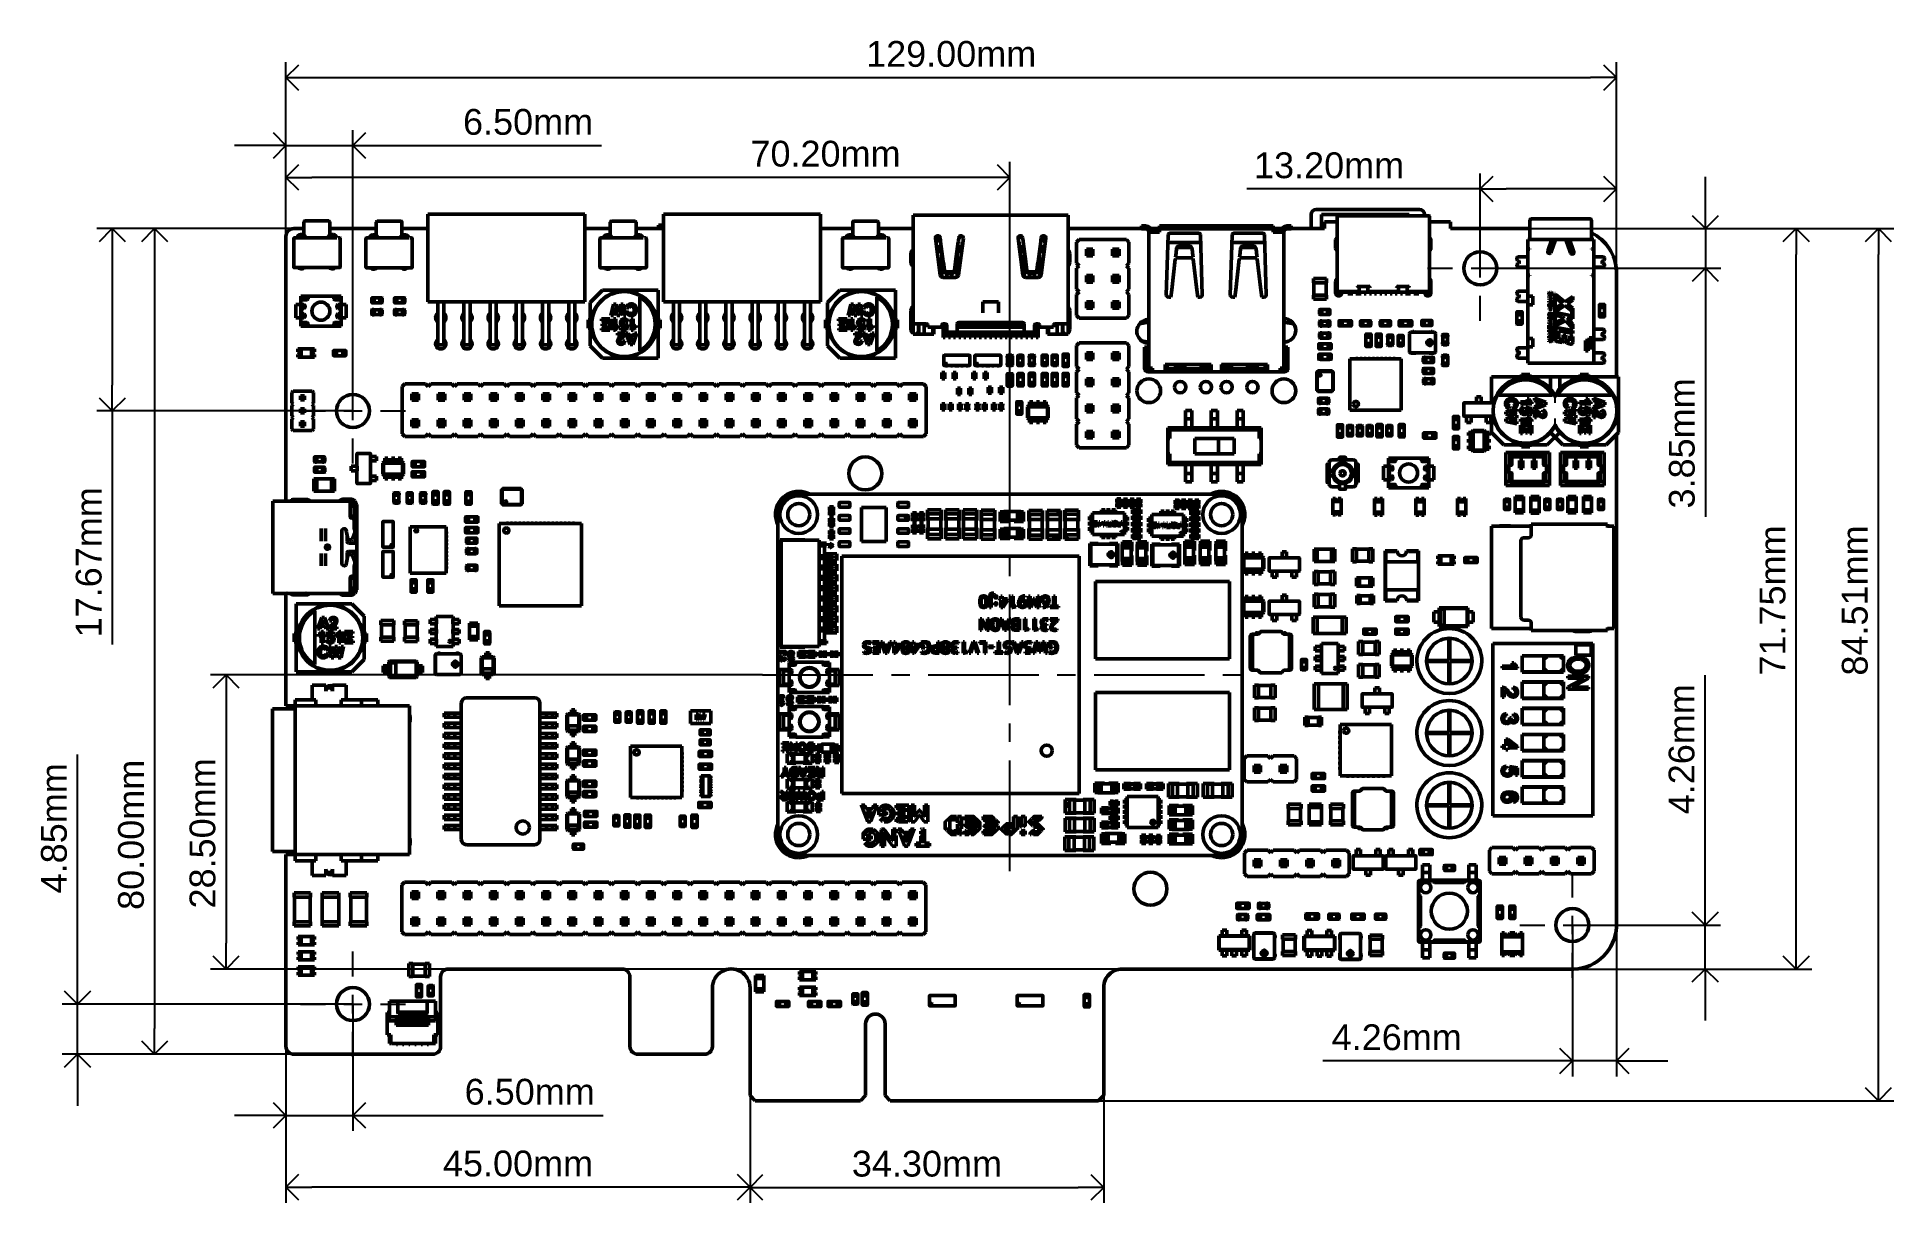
# Model space of a CAD drawing. Header units: millimetres. Extents: x 22 to 202, y 169 to 282.
import ezdxf

# ---------------------------------------------------------------- set-up
doc = ezdxf.new("R2010")
doc.units = ezdxf.units.MM
doc.header["$LTSCALE"] = 0.75
doc.linetypes.add('CENTER2', pattern=[28.575, 19.05, -3.175, 3.175, -3.175])
for name, color, linetype, lineweight in [('FD_Dimensions', 7, 'Continuous', 25), ('Smart Centers', 7, 'CENTER2', 25), ('Visible', 7, 'Continuous', 50), ('Visible Narrow', 7, 'Continuous', 25)]:
    doc.layers.add(name, color=color, linetype=linetype, lineweight=lineweight)
doc.styles.get("Standard").update_dxf_attribs({"font": 'arial.ttf'})
doc.dimstyles.new('Dim-ISO-25', dxfattribs={"dimtxt": 2.5, "dimasz": 2.5, "dimexe": 1.5, "dimexo": 0, "dimgap": 1, "dimtad": 1, "dimzin": 4, "dimdsep": 46, "dimtxsty": 'Standard', "dimblk": 'OPEN90', "dimcen": 0, "dimazin": 1, "dimtp": 0.1, "dimtm": 0.1, "dimtfac": 0.72, "dimtmove": 0, "dimatfit": 3, "dimfxl": 1, "dimtzin": 4, "dimarcsym": 0})

msp = doc.modelspace()

# ---------------------------------------------------------------- blocks, each defined once
blk = doc.blocks.new('_Open90')
at = {"color": 0, "linetype": 'ByBlock', "lineweight": -2}
for p, q in [((0, 0), (-1, 0)), ((-0.5, 0.5), (0, 0)), ((0, 0), (-0.5, -0.5))]:
    blk.add_line(p, q, dxfattribs=at)
blk = doc.blocks.new('*D25')
at = {"layer": 'Defpoints', "color": 0, "transparency": 16777216}
for p in [(174.649134, 277.767274), (45.649468, 262.385645), (174.649134, 259.019301)]:
    blk.add_point(p, dxfattribs=at)
at = {"layer": 'FD_Dimensions', "color": 0, "lineweight": -2, "transparency": 16777216}
for p, q in [((45.649468, 262.385645), (45.649468, 279.267274)), ((174.649134, 259.019301), (174.649134, 279.267274)), ((48.149468, 277.767274), (172.149134, 277.767274))]:
    blk.add_line(p, q, dxfattribs=at)
at = {"layer": 'FD_Dimensions', "color": 0, "lineweight": -2, "transparency": 16777216, "xscale": 2.5, "yscale": 2.5, "zscale": 2.5, "rotation": 180}
blk.add_blockref('_Open90', (45.649468, 277.767274), dxfattribs=at)
at = {"layer": 'FD_Dimensions', "color": 0, "lineweight": -2, "transparency": 16777216, "xscale": 2.5, "yscale": 2.5, "zscale": 2.5}
blk.add_blockref('_Open90', (174.649134, 277.767274), dxfattribs=at)
at = {"layer": 'FD_Dimensions', "color": 0, "transparency": 16777216, "insert": (110.149301, 280.04454), "char_height": 2.5, "attachment_point": 5}
blk.add_mtext('129.00mm', dxfattribs=at)
blk = doc.blocks.new('*D26')
at = {"layer": 'Defpoints', "color": 0, "transparency": 16777216}
for p in [(170.550528, 263.135658), (192.083851, 263.135658), (170.532774, 191.385202)]:
    blk.add_point(p, dxfattribs=at)
at = {"layer": 'FD_Dimensions', "color": 0, "lineweight": -2, "transparency": 16777216}
for p, q in [((170.550528, 263.135658), (193.583851, 263.135658)), ((192.083851, 193.885202), (192.083851, 260.635658)), ((170.532774, 191.385202), (193.583851, 191.385202))]:
    blk.add_line(p, q, dxfattribs=at)
at = {"layer": 'FD_Dimensions', "color": 0, "lineweight": -2, "transparency": 16777216, "xscale": 2.5, "yscale": 2.5, "zscale": 2.5}
for p, rotation in [((192.083851, 263.135658), 90), ((192.083851, 191.385202), 270)]:
    blk.add_blockref('_Open90', p, dxfattribs=dict(at, rotation=rotation))
at = {"layer": 'FD_Dimensions', "color": 0, "transparency": 16777216, "insert": (189.806584, 227.099634), "char_height": 2.5, "attachment_point": 5, "rotation": 90}
blk.add_mtext('71.75mm', dxfattribs=at)
blk = doc.blocks.new('*D27')
at = {"layer": 'Defpoints', "color": 0, "transparency": 16777216}
for p in [(46.399481, 263.135658), (32.91567, 183.135265), (46.399484, 183.135265)]:
    blk.add_point(p, dxfattribs=at)
at = {"layer": 'FD_Dimensions', "color": 0, "lineweight": -2, "transparency": 16777216}
for p, q in [((46.399481, 263.135658), (31.41567, 263.135658)), ((32.91567, 260.635658), (32.91567, 185.635265)), ((46.399484, 183.135265), (31.41567, 183.135265))]:
    blk.add_line(p, q, dxfattribs=at)
at = {"layer": 'FD_Dimensions', "color": 0, "lineweight": -2, "transparency": 16777216, "xscale": 2.5, "yscale": 2.5, "zscale": 2.5}
for p, rotation in [((32.91567, 263.135658), 90), ((32.91567, 183.135265), 270)]:
    blk.add_blockref('_Open90', p, dxfattribs=dict(at, rotation=rotation))
at = {"layer": 'FD_Dimensions', "color": 0, "transparency": 16777216, "insert": (30.638403, 204.39311), "char_height": 2.5, "attachment_point": 5, "rotation": 90}
blk.add_mtext('80.00mm', dxfattribs=at)
blk = doc.blocks.new('*D28')
at = {"layer": 'Defpoints', "color": 0, "transparency": 16777216}
for p in [(170.550528, 263.135658), (200.052214, 263.135658), (124.449775, 178.627866)]:
    blk.add_point(p, dxfattribs=at)
at = {"layer": 'FD_Dimensions', "color": 0, "lineweight": -2, "transparency": 16777216}
for p, q in [((170.550528, 263.135658), (201.552214, 263.135658)), ((200.052214, 181.127866), (200.052214, 260.635658)), ((124.449775, 178.627866), (201.552214, 178.627866))]:
    blk.add_line(p, q, dxfattribs=at)
at = {"layer": 'FD_Dimensions', "color": 0, "lineweight": -2, "transparency": 16777216, "xscale": 2.5, "yscale": 2.5, "zscale": 2.5}
for p, rotation in [((200.052214, 263.135658), 90), ((200.052214, 178.627866), 270)]:
    blk.add_blockref('_Open90', p, dxfattribs=dict(at, rotation=rotation))
at = {"layer": 'FD_Dimensions', "color": 0, "transparency": 16777216, "insert": (197.774947, 227.099634), "char_height": 2.5, "attachment_point": 5, "rotation": 90}
blk.add_mtext('84.51mm', dxfattribs=at)
blk = doc.blocks.new('*D29')
at = {"layer": 'Defpoints', "color": 0, "transparency": 16777216}
for p in [(52.149472, 187.98528), (45.649472, 183.88528), (45.649472, 177.206118)]:
    blk.add_point(p, dxfattribs=at)
at = {"layer": 'FD_Dimensions', "color": 0, "lineweight": -2, "transparency": 16777216}
for p, q in [((52.149472, 187.98528), (52.149472, 175.706118)), ((45.649472, 183.88528), (45.649472, 175.706118)), ((43.149472, 177.206118), (40.649472, 177.206118)), ((45.649472, 177.206118), (52.149472, 177.206118)), ((54.649472, 177.206118), (76.409104, 177.206118))]:
    blk.add_line(p, q, dxfattribs=at)
at = {"layer": 'FD_Dimensions', "color": 0, "lineweight": -2, "transparency": 16777216, "xscale": 2.5, "yscale": 2.5, "zscale": 2.5}
blk.add_blockref('_Open90', (45.649472, 177.206118), dxfattribs=at)
at = {"layer": 'FD_Dimensions', "color": 0, "lineweight": -2, "transparency": 16777216, "xscale": 2.5, "yscale": 2.5, "zscale": 2.5, "rotation": 180}
blk.add_blockref('_Open90', (52.149472, 177.206118), dxfattribs=at)
at = {"layer": 'FD_Dimensions', "color": 0, "transparency": 16777216, "insert": (69.283508, 179.483384), "char_height": 2.5, "attachment_point": 5}
blk.add_mtext('6.50mm', dxfattribs=at)
blk = doc.blocks.new('*D30')
at = {"layer": 'Defpoints', "color": 0, "transparency": 16777216}
for p in [(52.149472, 187.98528), (25.442311, 183.135265), (46.399484, 183.135265)]:
    blk.add_point(p, dxfattribs=at)
at = {"layer": 'FD_Dimensions', "color": 0, "lineweight": -2, "transparency": 16777216}
for p, q in [((25.442311, 190.48528), (25.442311, 212.191006)), ((52.149472, 187.98528), (23.942311, 187.98528)), ((25.442311, 183.135265), (25.442311, 187.98528)), ((46.399484, 183.135265), (23.942311, 183.135265)), ((25.442311, 180.635265), (25.442311, 178.135265))]:
    blk.add_line(p, q, dxfattribs=at)
at = {"layer": 'FD_Dimensions', "color": 0, "lineweight": -2, "transparency": 16777216, "xscale": 2.5, "yscale": 2.5, "zscale": 2.5}
for p, rotation in [((25.442311, 187.98528), 270), ((25.442311, 183.135265), 90)]:
    blk.add_blockref('_Open90', p, dxfattribs=dict(at, rotation=rotation))
at = {"layer": 'FD_Dimensions', "color": 0, "transparency": 16777216, "insert": (23.165045, 205.021953), "char_height": 2.5, "attachment_point": 5, "rotation": 90}
blk.add_mtext('4.85mm', dxfattribs=at)
blk = doc.blocks.new('*D31')
at = {"layer": 'Defpoints', "color": 0, "transparency": 16777216}
for p in [(28.815357, 263.135658), (46.399481, 263.135658), (52.149472, 245.46128)]:
    blk.add_point(p, dxfattribs=at)
at = {"layer": 'FD_Dimensions', "color": 0, "lineweight": -2, "transparency": 16777216}
for p, q in [((46.399481, 263.135658), (27.315357, 263.135658)), ((28.815357, 260.635658), (28.815357, 247.96128)), ((52.149472, 245.46128), (27.315357, 245.46128)), ((28.815357, 245.46128), (28.815357, 222.829173))]:
    blk.add_line(p, q, dxfattribs=at)
at = {"layer": 'FD_Dimensions', "color": 0, "lineweight": -2, "transparency": 16777216, "xscale": 2.5, "yscale": 2.5, "zscale": 2.5}
for p, rotation in [((28.815357, 263.135658), 90), ((28.815357, 245.46128), 270)]:
    blk.add_blockref('_Open90', p, dxfattribs=dict(at, rotation=rotation))
at = {"layer": 'FD_Dimensions', "color": 0, "transparency": 16777216, "insert": (26.53809, 230.800884), "char_height": 2.5, "attachment_point": 5, "rotation": 90}
blk.add_mtext('17.67mm', dxfattribs=at)
blk = doc.blocks.new('*D32')
at = {"layer": 'Defpoints', "color": 0, "transparency": 16777216}
for p in [(45.649467, 271.180584), (45.649468, 262.385645), (52.149472, 245.46128)]:
    blk.add_point(p, dxfattribs=at)
at = {"layer": 'FD_Dimensions', "color": 0, "lineweight": -2, "transparency": 16777216}
for p, q in [((45.649468, 262.385645), (45.649467, 272.680584)), ((52.149472, 245.46128), (52.14947, 272.680585)), ((43.149467, 271.180584), (40.649467, 271.180584)), ((45.649467, 271.180584), (52.14947, 271.180585)), ((54.64947, 271.180585), (76.250902, 271.180587))]:
    blk.add_line(p, q, dxfattribs=at)
at = {"layer": 'FD_Dimensions', "color": 0, "lineweight": -2, "transparency": 16777216, "xscale": 2.5, "yscale": 2.5, "zscale": 2.5}
for p, rotation in [((45.649467, 271.180584), 5e-06), ((52.14947, 271.180585), 180.000005)]:
    blk.add_blockref('_Open90', p, dxfattribs=dict(at, rotation=rotation))
at = {"layer": 'FD_Dimensions', "color": 0, "transparency": 16777216, "insert": (69.125305, 273.457853), "char_height": 2.5, "attachment_point": 5}
blk.add_mtext('6.50mm', dxfattribs=at)
blk = doc.blocks.new('*D33')
at = {"layer": 'Defpoints', "color": 0, "transparency": 16777216}
for p in [(170.385575, 195.649466), (174.649132, 195.483801), (174.649132, 182.484047)]:
    blk.add_point(p, dxfattribs=at)
at = {"layer": 'FD_Dimensions', "color": 0, "lineweight": -2, "transparency": 16777216}
for p, q in [((170.385575, 195.649466), (170.385575, 180.984047)), ((174.649132, 195.483801), (174.649132, 180.984047)), ((167.885575, 182.484047), (146.179849, 182.484047)), ((174.649132, 182.484047), (170.385575, 182.484047)), ((177.149132, 182.484047), (179.649132, 182.484047))]:
    blk.add_line(p, q, dxfattribs=at)
at = {"layer": 'FD_Dimensions', "color": 0, "lineweight": -2, "transparency": 16777216, "xscale": 2.5, "yscale": 2.5, "zscale": 2.5}
blk.add_blockref('_Open90', (170.385575, 182.484047), dxfattribs=at)
at = {"layer": 'FD_Dimensions', "color": 0, "lineweight": -2, "transparency": 16777216, "xscale": 2.5, "yscale": 2.5, "zscale": 2.5, "rotation": 180}
blk.add_blockref('_Open90', (174.649132, 182.484047), dxfattribs=at)
at = {"layer": 'FD_Dimensions', "color": 0, "transparency": 16777216, "insert": (153.348902, 184.761314), "char_height": 2.5, "attachment_point": 5}
blk.add_mtext('4.26mm', dxfattribs=at)
blk = doc.blocks.new('*D34')
at = {"layer": 'Defpoints', "color": 0, "transparency": 16777216}
for p in [(170.385575, 195.649466), (170.532774, 191.385202), (183.258799, 191.385202)]:
    blk.add_point(p, dxfattribs=at)
at = {"layer": 'FD_Dimensions', "color": 0, "lineweight": -2, "transparency": 16777216}
for p, q in [((183.258799, 198.149466), (183.258799, 219.855192)), ((170.385575, 195.649466), (184.758799, 195.649466)), ((183.258799, 191.385202), (183.258799, 195.649466)), ((170.532774, 191.385202), (184.758799, 191.385202)), ((183.258799, 188.885202), (183.258799, 186.385202))]:
    blk.add_line(p, q, dxfattribs=at)
at = {"layer": 'FD_Dimensions', "color": 0, "lineweight": -2, "transparency": 16777216, "xscale": 2.5, "yscale": 2.5, "zscale": 2.5}
for p, rotation in [((183.258799, 195.649466), 270), ((183.258799, 191.385202), 90)]:
    blk.add_blockref('_Open90', p, dxfattribs=dict(at, rotation=rotation))
at = {"layer": 'FD_Dimensions', "color": 0, "transparency": 16777216, "insert": (180.981532, 212.686139), "char_height": 2.5, "attachment_point": 5, "rotation": 90}
blk.add_mtext('4.26mm', dxfattribs=at)
blk = doc.blocks.new('*D35')
at = {"layer": 'Defpoints', "color": 0, "transparency": 16777216}
for p in [(174.649134, 266.974326), (161.449472, 259.28528), (174.649134, 259.019301)]:
    blk.add_point(p, dxfattribs=at)
at = {"layer": 'FD_Dimensions', "color": 0, "lineweight": -2, "transparency": 16777216}
for p, q in [((161.449472, 259.28528), (161.449472, 268.474326)), ((174.649134, 259.019301), (174.649134, 268.474326)), ((161.449472, 266.974326), (138.817366, 266.974326)), ((172.149134, 266.974326), (163.949472, 266.974326))]:
    blk.add_line(p, q, dxfattribs=at)
at = {"layer": 'FD_Dimensions', "color": 0, "lineweight": -2, "transparency": 16777216, "xscale": 2.5, "yscale": 2.5, "zscale": 2.5, "rotation": 180}
blk.add_blockref('_Open90', (161.449472, 266.974326), dxfattribs=at)
at = {"layer": 'FD_Dimensions', "color": 0, "lineweight": -2, "transparency": 16777216, "xscale": 2.5, "yscale": 2.5, "zscale": 2.5}
blk.add_blockref('_Open90', (174.649134, 266.974326), dxfattribs=at)
at = {"layer": 'FD_Dimensions', "color": 0, "transparency": 16777216, "insert": (146.789077, 269.252445), "char_height": 2.5, "attachment_point": 5}
blk.add_mtext('13.20mm', dxfattribs=at)
blk = doc.blocks.new('*D36')
at = {"layer": 'Defpoints', "color": 0, "transparency": 16777216}
for p in [(166.147327, 263.135658), (183.281843, 263.135658), (161.449472, 259.28528)]:
    blk.add_point(p, dxfattribs=at)
at = {"layer": 'FD_Dimensions', "color": 0, "lineweight": -2, "transparency": 16777216}
for p, q in [((183.281843, 265.635658), (183.281843, 268.135658)), ((166.147327, 263.135658), (184.781843, 263.135658)), ((183.281843, 263.135658), (183.281843, 259.28528)), ((161.449472, 259.28528), (184.781843, 259.28528)), ((183.281843, 256.78528), (183.281843, 235.202253))]:
    blk.add_line(p, q, dxfattribs=at)
at = {"layer": 'FD_Dimensions', "color": 0, "lineweight": -2, "transparency": 16777216, "xscale": 2.5, "yscale": 2.5, "zscale": 2.5}
for p, rotation in [((183.281843, 263.135658), 270), ((183.281843, 259.28528), 90)]:
    blk.add_blockref('_Open90', p, dxfattribs=dict(at, rotation=rotation))
at = {"layer": 'FD_Dimensions', "color": 0, "transparency": 16777216, "insert": (181.003724, 242.320181), "char_height": 2.5, "attachment_point": 5, "rotation": 90}
blk.add_mtext('3.85mm', dxfattribs=at)
blk = doc.blocks.new('*D37')
at = {"layer": 'Defpoints', "color": 0, "transparency": 16777216}
for p in [(45.649472, 183.88528), (90.649775, 179.127866), (45.649472, 170.248135)]:
    blk.add_point(p, dxfattribs=at)
at = {"layer": 'FD_Dimensions', "color": 0, "lineweight": -2, "transparency": 16777216}
for p, q in [((45.649472, 183.88528), (45.649472, 168.748135)), ((90.649775, 179.127866), (90.649775, 168.748135)), ((88.149775, 170.248135), (48.149472, 170.248135))]:
    blk.add_line(p, q, dxfattribs=at)
at = {"layer": 'FD_Dimensions', "color": 0, "lineweight": -2, "transparency": 16777216, "xscale": 2.5, "yscale": 2.5, "zscale": 2.5, "rotation": 180}
blk.add_blockref('_Open90', (45.649472, 170.248135), dxfattribs=at)
at = {"layer": 'FD_Dimensions', "color": 0, "lineweight": -2, "transparency": 16777216, "xscale": 2.5, "yscale": 2.5, "zscale": 2.5}
blk.add_blockref('_Open90', (90.649775, 170.248135), dxfattribs=at)
at = {"layer": 'FD_Dimensions', "color": 0, "transparency": 16777216, "insert": (68.149624, 172.525401), "char_height": 2.5, "attachment_point": 5}
blk.add_mtext('45.00mm', dxfattribs=at)
blk = doc.blocks.new('*D38')
at = {"layer": 'Defpoints', "color": 0, "transparency": 16777216}
for p in [(90.649775, 179.127866), (124.949775, 179.127866), (124.949775, 170.232312)]:
    blk.add_point(p, dxfattribs=at)
at = {"layer": 'FD_Dimensions', "color": 0, "lineweight": -2, "transparency": 16777216}
for p, q in [((90.649775, 179.127866), (90.649775, 168.732312)), ((124.949775, 179.127866), (124.949775, 168.732312)), ((93.149775, 170.232312), (122.449775, 170.232312))]:
    blk.add_line(p, q, dxfattribs=at)
at = {"layer": 'FD_Dimensions', "color": 0, "lineweight": -2, "transparency": 16777216, "xscale": 2.5, "yscale": 2.5, "zscale": 2.5, "rotation": 180}
blk.add_blockref('_Open90', (90.649775, 170.232312), dxfattribs=at)
at = {"layer": 'FD_Dimensions', "color": 0, "lineweight": -2, "transparency": 16777216, "xscale": 2.5, "yscale": 2.5, "zscale": 2.5}
blk.add_blockref('_Open90', (124.949775, 170.232312), dxfattribs=at)
at = {"layer": 'FD_Dimensions', "color": 0, "transparency": 16777216, "insert": (107.799775, 172.51043), "char_height": 2.5, "attachment_point": 5}
blk.add_mtext('34.30mm', dxfattribs=at)
blk = doc.blocks.new('*U17')
at = {"layer": 'Smart Centers', "color": 0, "ltscale": 0.75, "transparency": 16777216}
for p, q in [((0, 2.678906), (0, 5.1)), ((-5.1, 0), (-2.678906, 0)), ((2.678906, 0), (5.1, 0)), ((0, -5.1), (0, -2.678906))]:
    blk.add_line(p, q, dxfattribs=at)
at = {"layer": 'Smart Centers', "color": 0, "linetype": 'Continuous', "ltscale": 0.75, "transparency": 16777216}
for p, q in [((-0.892969, 0), (0.892969, 0)), ((0, -0.892969), (0, 0.892969))]:
    blk.add_line(p, q, dxfattribs=at)
blk = doc.blocks.new('*U18')
at = {"layer": 'Smart Centers', "color": 0, "ltscale": 0.75, "transparency": 16777216}
for p, q in [((0, 2.678906), (0, 5.1)), ((-5.1, 0), (-2.678906, 0)), ((2.678906, 0), (5.1, 0)), ((0, -5.1), (0, -2.678906))]:
    blk.add_line(p, q, dxfattribs=at)
at = {"layer": 'Smart Centers', "color": 0, "linetype": 'Continuous', "ltscale": 0.75, "transparency": 16777216}
for p, q in [((-0.892969, 0), (0.892969, 0)), ((0, -0.892969), (0, 0.892969))]:
    blk.add_line(p, q, dxfattribs=at)
blk = doc.blocks.new('*U19')
at = {"layer": 'Smart Centers', "color": 0, "ltscale": 0.75, "transparency": 16777216}
for p, q in [((0, 2.678906), (0, 5.1)), ((-5.1, 0), (-2.678906, 0)), ((2.678906, 0), (5.1, 0)), ((0, -5.1), (0, -2.678906))]:
    blk.add_line(p, q, dxfattribs=at)
at = {"layer": 'Smart Centers', "color": 0, "linetype": 'Continuous', "ltscale": 0.75, "transparency": 16777216}
for p, q in [((-0.892969, 0), (0.892969, 0)), ((0, -0.892969), (0, 0.892969))]:
    blk.add_line(p, q, dxfattribs=at)
blk = doc.blocks.new('*U20')
at = {"layer": 'Smart Centers', "color": 0, "ltscale": 0.75, "transparency": 16777216}
for p, q in [((0, 2.678906), (0, 5.1)), ((-5.1, 0), (-2.678906, 0)), ((2.678906, 0), (5.1, 0)), ((0, -5.1), (0, -2.678906))]:
    blk.add_line(p, q, dxfattribs=at)
at = {"layer": 'Smart Centers', "color": 0, "linetype": 'Continuous', "ltscale": 0.75, "transparency": 16777216}
for p, q in [((-0.892969, 0), (0.892969, 0)), ((0, -0.892969), (0, 0.892969))]:
    blk.add_line(p, q, dxfattribs=at)
blk = doc.blocks.new('*U21')
at = {"layer": 'Smart Centers', "color": 0, "ltscale": 0.75, "transparency": 16777216}
blk.add_line((0, -19.000016), (0, 19.000016), dxfattribs=at)
blk = doc.blocks.new('*U22')
at = {"layer": 'Smart Centers', "color": 0, "ltscale": 0.75, "transparency": 16777216}
blk.add_line((-24.000006, 0), (24.000006, 0), dxfattribs=at)
blk = doc.blocks.new('*D39')
at = {"layer": 'Defpoints', "color": 0, "transparency": 16777216}
for p in [(91.851481, 219.885579), (39.845512, 191.385202), (126.699789, 191.385202)]:
    blk.add_point(p, dxfattribs=at)
at = {"layer": 'FD_Dimensions', "color": 0, "lineweight": -2, "transparency": 16777216}
for p, q in [((91.851481, 219.885579), (38.345512, 219.885579)), ((39.845512, 217.385579), (39.845512, 193.885202)), ((126.699789, 191.385202), (38.345512, 191.385202))]:
    blk.add_line(p, q, dxfattribs=at)
at = {"layer": 'FD_Dimensions', "color": 0, "lineweight": -2, "transparency": 16777216, "xscale": 2.5, "yscale": 2.5, "zscale": 2.5}
for p, rotation in [((39.845512, 219.885579), 90), ((39.845512, 191.385202), 270)]:
    blk.add_blockref('_Open90', p, dxfattribs=dict(at, rotation=rotation))
at = {"layer": 'FD_Dimensions', "color": 0, "transparency": 16777216, "insert": (37.568245, 204.532394), "char_height": 2.5, "attachment_point": 5, "rotation": 90}
blk.add_mtext('28.50mm', dxfattribs=at)
blk = doc.blocks.new('*D40')
at = {"layer": 'Defpoints', "color": 0, "transparency": 16777216}
for p in [(45.649468, 268.101096), (45.649468, 262.385645), (115.851515, 238.885574)]:
    blk.add_point(p, dxfattribs=at)
at = {"layer": 'FD_Dimensions', "color": 0, "lineweight": -2, "transparency": 16777216}
for p, q in [((45.649468, 262.385645), (45.649468, 269.601096)), ((115.851515, 238.885574), (115.851515, 269.601096)), ((113.351515, 268.101096), (48.149468, 268.101096))]:
    blk.add_line(p, q, dxfattribs=at)
at = {"layer": 'FD_Dimensions', "color": 0, "lineweight": -2, "transparency": 16777216, "xscale": 2.5, "yscale": 2.5, "zscale": 2.5, "rotation": 180}
blk.add_blockref('_Open90', (45.649468, 268.101096), dxfattribs=at)
at = {"layer": 'FD_Dimensions', "color": 0, "lineweight": -2, "transparency": 16777216, "xscale": 2.5, "yscale": 2.5, "zscale": 2.5}
blk.add_blockref('_Open90', (115.851515, 268.101096), dxfattribs=at)
at = {"layer": 'FD_Dimensions', "color": 0, "transparency": 16777216, "insert": (97.965378, 270.378363), "char_height": 2.5, "attachment_point": 5}
blk.add_mtext('70.20mm', dxfattribs=at)

# ---------------------------------------------------------------- dimensions: what is measured, and where the dimension line sits
at = {"layer": 'FD_Dimensions'}
for base, p1, p2, angle, picture, middle in [((174.649, 277.767), (45.649, 262.386), (174.649, 259.019), 360, '*D25', (110.149, 277.767)), ((45.649, 271.181), (52.149, 245.461), (45.649, 262.386), 180, '*D32', (69.125, 271.181)), ((45.649, 268.101), (115.852, 238.886), (45.649, 262.386), 180, '*D40', (97.965, 268.101)), ((174.649, 266.974), (161.449, 259.285), (174.649, 259.019), 360, '*D35', (146.789, 266.974)), ((183.282, 263.136), (161.449, 259.285), (166.147, 263.136), 90, '*D36', (183.282, 242.32)), ((28.8154, 263.1357), (52.1495, 245.4613), (46.3995, 263.1357), 90, '*D31', (28.8154, 230.8009)), ((32.916, 183.135), (46.399, 263.136), (46.399, 183.135), 270, '*D27', (32.916, 204.393)), ((200.052, 263.136), (124.45, 178.628), (170.551, 263.136), 90, '*D28', (200.052, 227.1)), ((192.084, 263.136), (170.533, 191.385), (170.551, 263.136), 90, '*D26', (192.084, 227.1)), ((39.846, 191.385), (91.851, 219.886), (126.7, 191.385), 90, '*D39', (39.846, 204.532)), ((183.259, 191.385), (170.386, 195.649), (170.533, 191.385), 270, '*D34', (183.259, 212.686)), ((25.442, 183.135), (52.149, 187.985), (46.399, 183.135), 270, '*D30', (25.442, 205.022)), ((174.649, 182.484), (170.386, 195.649), (174.649, 195.484), 360, '*D33', (153.349, 182.484)), ((45.649, 177.206), (52.149, 187.985), (45.649, 183.885), 180, '*D29', (69.284, 177.206))]:
    dim = msp.add_linear_dim(base=base, p1=p1, p2=p2, angle=angle, dimstyle='Dim-ISO-25', override={"dimlfac": 1, "dimpost": 'mm'}, dxfattribs=at)
    dim.commit()
    dim.dimension.update_dxf_attribs({"geometry": picture, "text_midpoint": middle, "dimtype": 160})
for base, p2, angle, picture, middle in [((45.649, 170.248), (45.649, 183.885), 180, '*D37', (68.15, 172.525)), ((124.95, 170.232), (124.95, 179.128), 0.00001, '*D38', (107.8, 172.51))]:
    dim = msp.add_linear_dim(base=base, p1=(90.65, 179.128), p2=p2, angle=angle, dimstyle='Dim-ISO-25', override={"dimlfac": 1, "dimpost": 'mm', "dimclrd": 0, "dimclre": 0}, dxfattribs=at)
    dim.commit()
    dim.dimension.update_dxf_attribs({"geometry": picture, "text_midpoint": middle})

# ---------------------------------------------------------------- linework, layer by layer
at = {"layer": 'Visible'}
for p, q in [((145.549, 264.985), (155.549, 264.985)), ((46.399, 263.136), (47.399, 263.136)), ((47.399, 262.515), (47.399, 263.781)), ((47.499, 263.881), (49.799, 263.881)), ((49.899, 262.515), (49.899, 263.781)), ((49.899, 263.136), (54.399, 263.136)), ((54.399, 262.495), (54.399, 263.761)), ((54.499, 263.861), (56.799, 263.861)), ((56.899, 262.495), (56.899, 263.761)), ((56.899, 263.136), (59.394, 263.136)), ((59.394, 256.03), (59.394, 264.54)), ((59.394, 264.54), (74.634, 264.54)), ((74.634, 256.03), (74.634, 264.54)), ((74.634, 263.136), (77.099, 263.136)), ((77.099, 262.495), (77.099, 263.761)), ((77.199, 263.861), (79.499, 263.861)), ((79.599, 262.495), (79.599, 263.761)), ((79.599, 263.136), (82.254, 263.136)), ((81.767, 263.476), (82.254, 263.476)), ((81.767, 263.276), (81.767, 263.476)), ((82.254, 263.276), (81.767, 263.276)), ((81.767, 263.136), (81.767, 263.276)), ((82.254, 256.03), (82.254, 264.54)), ((82.254, 264.54), (97.494, 264.54)), ((97.494, 256.03), (97.494, 264.54)), ((97.494, 263.136), (100.599, 263.136)), ((100.599, 262.495), (100.599, 263.761)), ((100.699, 263.861), (102.999, 263.861)), ((103.099, 262.495), (103.099, 263.761)), ((103.099, 263.136), (106.479, 263.136)), ((106.479, 264.447), (107.379, 264.447)), ((106.479, 264.447), (106.479, 256.647)), ((120.579, 264.447), (107.379, 264.447)), ((121.479, 264.447), (120.579, 264.447)), ((121.479, 256.647), (121.479, 264.447)), ((121.479, 263.136), (128.606, 263.136)), ((129.006, 263.398), (128.606, 263.398)), ((128.606, 263.398), (128.606, 263.098)), ((129.006, 263.098), (128.606, 263.098)), ((129.502, 263.136), (130.356, 263.136)), ((141.356, 263.398), (130.356, 263.398)), ((130.356, 263.398), (130.356, 263.098)), ((141.356, 263.098), (130.356, 263.098)), ((130.356, 262.798), (130.356, 263.098)), ((141.356, 263.398), (141.356, 263.098)), ((141.356, 263.136), (142.209, 263.136)), ((141.356, 262.798), (141.356, 263.098)), ((143.106, 263.398), (142.706, 263.398)), ((143.106, 263.098), (142.706, 263.098)), ((143.106, 263.398), (143.106, 263.098)), ((143.106, 263.136), (146.337, 263.136)), ((145.049, 263.136), (145.049, 264.485)), ((154.549, 264.485), (146.049, 264.485)), ((146.049, 264.485), (146.049, 263.136)), ((146.337, 263.785), (147.579, 263.785)), ((146.337, 263.136), (146.337, 263.785)), ((147.579, 264.335), (147.579, 257.085)), ((147.629, 264.385), (148.979, 264.385)), ((155.119, 264.385), (148.979, 264.385)), ((154.549, 264.385), (154.549, 264.485)), ((155.119, 264.385), (156.469, 264.385)), ((156.049, 264.485), (156.049, 264.385)), ((156.519, 257.085), (156.519, 264.335)), ((156.519, 263.785), (158.549, 263.785)), ((158.549, 263.785), (158.549, 263.136)), ((158.549, 263.136), (166.249, 263.136)), ((166.249, 263.885), (166.249, 262.085)), ((172.049, 264.085), (166.449, 264.085)), ((172.249, 263.885), (172.249, 262.085)), ((45.649, 236.726), (45.649, 262.386)), ((46.399, 262.155), (46.399, 259.405)), ((50.599, 262.255), (46.699, 262.255)), ((47.066, 262.555), (47.064, 262.555)), ((47.091, 262.555), (47.076, 262.555)), ((47.139, 262.555), (47.122, 262.555)), ((47.149, 262.555), (47.147, 262.555)), ((47.249, 262.555), (47.149, 262.555)), ((47.152, 262.555), (47.149, 262.555)), ((50.066, 262.555), (50.064, 262.555)), ((50.091, 262.555), (50.076, 262.555)), ((50.139, 262.555), (50.122, 262.555)), ((50.149, 262.555), (50.147, 262.555)), ((50.249, 262.555), (50.149, 262.555)), ((50.152, 262.555), (50.149, 262.555)), ((50.798, 262.255), (50.799, 262.255)), ((50.899, 259.405), (50.899, 262.155)), ((53.399, 262.135), (53.399, 259.385)), ((57.599, 262.235), (53.699, 262.235)), ((54.066, 262.535), (54.064, 262.535)), ((54.091, 262.535), (54.076, 262.535)), ((54.139, 262.535), (54.122, 262.535)), ((54.149, 262.535), (54.147, 262.535)), ((54.249, 262.535), (54.149, 262.535)), ((54.152, 262.535), (54.149, 262.535)), ((57.066, 262.535), (57.064, 262.535)), ((57.091, 262.535), (57.076, 262.535)), ((57.139, 262.535), (57.122, 262.535)), ((57.149, 262.535), (57.147, 262.535)), ((57.249, 262.535), (57.149, 262.535)), ((57.152, 262.535), (57.149, 262.535)), ((57.798, 262.235), (57.799, 262.235)), ((57.899, 259.385), (57.899, 262.135)), ((76.099, 262.135), (76.099, 259.385)), ((80.299, 262.235), (76.399, 262.235)), ((76.766, 262.535), (76.764, 262.535)), ((76.791, 262.535), (76.776, 262.535)), ((76.839, 262.535), (76.822, 262.535)), ((76.849, 262.535), (76.847, 262.535)), ((76.949, 262.535), (76.849, 262.535)), ((76.852, 262.535), (76.849, 262.535)), ((79.766, 262.535), (79.764, 262.535)), ((79.791, 262.535), (79.776, 262.535)), ((79.839, 262.535), (79.822, 262.535)), ((79.849, 262.535), (79.847, 262.535)), ((79.949, 262.535), (79.849, 262.535)), ((79.852, 262.535), (79.849, 262.535)), ((80.498, 262.235), (80.499, 262.235)), ((80.599, 259.385), (80.599, 262.135)), ((99.599, 262.135), (99.599, 259.385)), ((103.799, 262.235), (99.899, 262.235)), ((100.266, 262.535), (100.264, 262.535)), ((100.291, 262.535), (100.276, 262.535)), ((100.339, 262.535), (100.322, 262.535)), ((100.349, 262.535), (100.347, 262.535)), ((100.449, 262.535), (100.349, 262.535)), ((100.352, 262.535), (100.349, 262.535)), ((103.266, 262.535), (103.264, 262.535)), ((103.291, 262.535), (103.276, 262.535)), ((103.339, 262.535), (103.322, 262.535)), ((103.349, 262.535), (103.347, 262.535)), ((103.449, 262.535), (103.349, 262.535)), ((103.352, 262.535), (103.349, 262.535)), ((103.998, 262.235), (103.999, 262.235)), ((104.099, 259.385), (104.099, 262.135)), ((109.086, 258.658), (108.629, 262.193)), ((108.883, 262.313), (108.686, 261.752)), ((108.929, 260.917), (108.929, 261.377)), ((108.929, 261.377), (109.181, 261.377)), ((108.929, 261.297), (109.129, 261.297)), ((109.076, 262.251), (109.114, 261.956)), ((109.375, 259.902), (109.12, 261.839)), ((109.129, 261.297), (109.189, 261.315)), ((109.129, 261.297), (109.129, 260.997)), ((110.839, 261.839), (110.584, 259.902)), ((110.749, 260.917), (110.749, 261.162)), ((110.774, 261.352), (110.829, 261.297)), ((110.778, 261.377), (111.209, 261.377)), ((110.829, 261.297), (111.129, 261.297)), ((110.829, 260.997), (110.829, 261.297)), ((110.845, 261.956), (110.883, 262.251)), ((111.329, 262.193), (110.873, 258.658)), ((111.109, 262.297), (110.894, 262.297)), ((110.919, 262.347), (111.089, 262.347)), ((111.089, 262.397), (110.965, 262.397)), ((111.089, 262.446), (111.089, 262.297)), ((111.089, 262.297), (111.089, 262.347)), ((111.109, 262.297), (111.109, 262.447)), ((111.209, 261.377), (111.129, 261.297)), ((111.129, 261.297), (111.129, 260.997)), ((111.209, 261.377), (111.209, 261.263)), ((111.229, 261.864), (111.287, 261.864)), ((111.229, 261.668), (111.229, 261.864)), ((111.229, 261.467), (111.229, 261.668)), ((111.262, 261.668), (111.229, 261.668)), ((111.236, 261.467), (111.229, 261.467)), ((111.229, 261.418), (111.229, 261.467)), ((117.086, 258.658), (116.629, 262.193)), ((116.672, 261.864), (116.729, 261.864)), ((116.729, 261.668), (116.697, 261.668)), ((116.729, 261.467), (116.723, 261.467)), ((116.729, 261.668), (116.729, 261.864)), ((116.729, 261.668), (116.729, 261.467)), ((116.729, 261.418), (116.729, 261.467)), ((116.749, 261.377), (117.181, 261.377)), ((116.749, 261.263), (116.749, 261.377)), ((116.749, 261.377), (116.829, 261.297)), ((116.829, 261.297), (117.129, 261.297)), ((116.829, 260.997), (116.829, 261.297)), ((116.849, 262.447), (116.849, 262.297)), ((117.065, 262.297), (116.849, 262.297)), ((116.869, 262.446), (116.869, 262.297)), ((116.994, 262.397), (116.869, 262.397)), ((116.869, 262.347), (116.869, 262.297)), ((116.869, 262.347), (117.04, 262.347)), ((117.076, 262.251), (117.114, 261.956)), ((117.375, 259.902), (117.12, 261.839)), ((117.184, 261.352), (117.129, 261.297)), ((117.129, 261.297), (117.129, 260.997)), ((117.209, 261.162), (117.209, 260.917)), ((118.839, 261.839), (118.584, 259.902)), ((118.77, 261.315), (118.829, 261.297)), ((118.778, 261.377), (119.029, 261.377)), ((118.829, 261.297), (119.029, 261.297)), ((118.829, 260.997), (118.829, 261.297)), ((118.845, 261.956), (118.883, 262.251)), ((119.329, 262.193), (118.873, 258.658)), ((119.029, 261.377), (119.029, 260.917)), ((119.273, 261.752), (119.076, 262.313)), ((122.561, 262.08), (122.307, 261.826)), ((122.307, 261.826), (122.307, 259.794)), ((127.133, 262.08), (122.561, 262.08)), ((123.257, 261.13), (123.897, 261.13)), ((123.257, 260.49), (123.257, 261.13)), ((123.257, 261.13), (123.417, 260.97)), ((123.897, 261.13), (123.737, 260.97)), ((123.897, 260.49), (123.897, 261.13)), ((125.797, 261.13), (126.437, 261.13)), ((125.797, 260.49), (125.797, 261.13)), ((125.797, 261.13), (125.957, 260.97)), ((126.437, 261.13), (126.277, 260.97)), ((126.437, 260.49), (126.437, 261.13)), ((127.387, 261.826), (127.133, 262.08)), ((127.387, 259.794), (127.387, 261.826)), ((129.656, 262.798), (129.306, 262.798)), ((129.306, 262.798), (129.306, 249.598)), ((130.356, 262.798), (129.656, 262.798)), ((131.01, 256.705), (131.197, 262.505)), ((134.332, 261.798), (131.174, 261.798)), ((131.397, 262.698), (134.109, 262.698)), ((131.993, 261.139), (131.922, 260.528)), ((131.993, 261.139), (132.01, 261.277)), ((132.193, 261.298), (133.313, 261.298)), ((133.297, 261.436), (132.209, 261.436)), ((133.497, 261.277), (133.513, 261.139)), ((133.584, 260.528), (133.513, 261.139)), ((134.309, 262.505), (134.496, 256.705)), ((137.215, 256.705), (137.402, 262.505)), ((140.537, 261.798), (137.379, 261.798)), ((137.602, 262.698), (140.314, 262.698)), ((138.198, 261.139), (138.127, 260.528)), ((138.215, 261.277), (138.198, 261.139)), ((139.518, 261.298), (138.398, 261.298)), ((139.502, 261.436), (138.414, 261.436)), ((139.718, 261.139), (139.702, 261.277)), ((139.789, 260.528), (139.718, 261.139)), ((140.514, 262.505), (140.701, 256.705)), ((142.056, 262.798), (141.356, 262.798)), ((142.406, 262.798), (142.056, 262.798)), ((142.406, 249.598), (142.406, 262.798)), ((147.429, 262.025), (147.429, 261.225)), ((156.621, 262.189), (156.621, 262.099)), ((156.66, 262.099), (156.621, 262.099)), ((156.669, 261.225), (156.669, 262.025)), ((167.265, 262.085), (166.049, 262.085)), ((166.049, 262.085), (166.049, 261.185)), ((166.049, 261.185), (166.269, 261.185)), ((166.249, 261.155), (166.049, 261.155)), ((166.049, 258.615), (166.049, 261.155)), ((166.269, 261.155), (166.249, 261.155)), ((166.269, 261.155), (166.269, 261.185)), ((171.234, 262.085), (167.265, 262.085)), ((168.399, 262.085), (167.999, 260.943)), ((168.399, 261.088), (168.292, 260.78)), ((168.52, 261.432), (168.399, 261.088)), ((168.52, 261.432), (168.712, 261.982)), ((168.712, 261.982), (168.748, 262.085)), ((169.787, 261.982), (169.751, 262.085)), ((169.979, 261.432), (169.787, 261.982)), ((170.1, 261.088), (169.979, 261.432)), ((170.1, 262.085), (170.5, 260.943)), ((170.1, 261.088), (170.207, 260.78)), ((172.449, 262.085), (171.234, 262.085)), ((172.229, 261.185), (172.229, 261.155)), ((172.449, 261.185), (172.229, 261.185)), ((172.249, 261.155), (172.229, 261.155)), ((172.449, 261.155), (172.249, 261.155)), ((172.449, 261.185), (172.449, 262.085)), ((172.449, 261.155), (172.449, 258.615)), ((46.449, 259.355), (46.699, 259.355)), ((50.599, 259.355), (46.699, 259.355)), ((50.599, 259.355), (50.849, 259.355)), ((53.449, 259.335), (53.699, 259.335)), ((57.599, 259.335), (53.699, 259.335)), ((57.599, 259.335), (57.849, 259.335)), ((76.149, 259.335), (76.399, 259.335)), ((80.299, 259.335), (76.399, 259.335)), ((80.299, 259.335), (80.549, 259.335)), ((99.649, 259.335), (99.899, 259.335)), ((103.799, 259.335), (99.899, 259.335)), ((103.799, 259.335), (104.049, 259.335)), ((106.249, 260.684), (106.249, 259.884)), ((109.129, 260.997), (108.929, 260.997)), ((109.229, 260.917), (108.929, 260.917)), ((108.929, 259.869), (108.929, 259.947)), ((108.929, 259.947), (109.229, 259.947)), ((109.229, 259.247), (109.01, 259.247)), ((109.229, 260.967), (109.129, 260.997)), ((109.129, 259.947), (109.129, 259.247)), ((109.229, 258.439), (109.229, 261.01)), ((109.493, 259.107), (109.392, 259.853)), ((109.392, 259.806), (109.392, 259.853)), ((109.392, 259.705), (109.392, 259.806)), ((109.392, 259.705), (109.493, 258.959)), ((110.567, 259.853), (110.466, 259.107)), ((110.466, 258.959), (110.567, 259.705)), ((110.567, 259.853), (110.567, 259.806)), ((110.567, 259.806), (110.567, 259.705)), ((110.729, 258.439), (110.729, 261.01)), ((110.729, 259.947), (111.04, 259.947)), ((110.949, 259.247), (110.729, 259.247)), ((110.749, 260.917), (110.829, 260.997)), ((111.165, 260.917), (110.749, 260.917)), ((111.129, 260.997), (110.829, 260.997)), ((110.879, 259.947), (110.879, 259.247)), ((111.129, 260.997), (111.17, 260.956)), ((116.789, 260.956), (116.829, 260.997)), ((117.209, 260.917), (116.794, 260.917)), ((117.129, 260.997), (116.829, 260.997)), ((116.919, 259.947), (117.229, 259.947)), ((117.229, 259.247), (117.01, 259.247)), ((117.079, 259.247), (117.079, 259.947)), ((117.129, 260.997), (117.209, 260.917)), ((117.229, 258.439), (117.229, 261.01)), ((117.493, 259.107), (117.392, 259.853)), ((117.392, 259.806), (117.392, 259.853)), ((117.392, 259.705), (117.392, 259.806)), ((117.493, 258.959), (117.392, 259.705)), ((118.567, 259.853), (118.466, 259.107)), ((118.567, 259.705), (118.466, 258.959)), ((118.567, 259.853), (118.567, 259.806)), ((118.567, 259.806), (118.567, 259.705)), ((118.729, 258.439), (118.729, 261.01)), ((118.829, 260.997), (118.729, 260.967)), ((119.029, 260.917), (118.729, 260.917)), ((118.729, 259.947), (119.029, 259.947)), ((118.949, 259.247), (118.729, 259.247)), ((119.029, 260.997), (118.829, 260.997)), ((118.829, 259.247), (118.829, 259.947)), ((119.029, 259.947), (119.029, 259.869)), ((121.649, 259.884), (121.649, 260.684)), ((122.307, 259.794), (122.561, 259.54)), ((122.561, 259.54), (122.307, 259.286)), ((122.307, 259.286), (122.307, 257.254)), ((123.257, 260.49), (123.417, 260.65)), ((123.257, 260.49), (123.897, 260.49)), ((123.417, 260.97), (123.737, 260.97)), ((123.417, 260.65), (123.417, 260.97)), ((123.417, 260.65), (123.737, 260.65)), ((123.737, 260.65), (123.737, 260.97)), ((123.897, 260.49), (123.737, 260.65)), ((125.797, 260.49), (125.957, 260.65)), ((125.797, 260.49), (126.437, 260.49)), ((125.957, 260.97), (126.277, 260.97)), ((125.957, 260.65), (125.957, 260.97)), ((125.957, 260.65), (126.277, 260.65)), ((126.277, 260.65), (126.277, 260.97)), ((126.437, 260.49), (126.277, 260.65)), ((127.133, 259.54), (127.387, 259.794)), ((127.387, 259.286), (127.133, 259.54)), ((127.387, 257.254), (127.387, 259.286)), ((131.882, 260.183), (131.534, 257.19)), ((131.888, 260.237), (131.882, 260.183)), ((131.922, 260.528), (131.903, 260.359)), ((133.603, 260.359), (133.584, 260.528)), ((133.624, 260.183), (133.618, 260.237)), ((133.972, 257.19), (133.624, 260.183)), ((138.087, 260.183), (137.739, 257.19)), ((138.094, 260.237), (138.087, 260.183)), ((138.127, 260.528), (138.108, 260.359)), ((139.808, 260.359), (139.789, 260.528)), ((139.829, 260.183), (139.823, 260.237)), ((140.177, 257.19), (139.829, 260.183)), ((164.999, 260.143), (164.999, 260.285)), ((164.999, 259.485), (164.999, 259.628)), ((165.196, 259.972), (165.049, 260.056)), ((165.049, 259.714), (165.196, 259.799)), ((165.099, 260.385), (165.849, 260.385)), ((165.099, 259.385), (165.849, 259.385)), ((165.849, 260.385), (166.049, 260.385)), ((166.049, 259.385), (165.849, 259.385)), ((172.449, 260.385), (173.399, 260.385)), ((173.399, 259.385), (172.449, 259.385)), ((173.449, 260.056), (173.303, 259.972)), ((173.303, 259.799), (173.449, 259.714)), ((173.499, 260.285), (173.499, 260.143)), ((173.499, 259.628), (173.499, 259.485)), ((110.576, 258.397), (109.383, 258.397)), ((109.691, 258.941), (110.268, 258.941)), ((110.268, 258.793), (109.691, 258.793)), ((109.729, 258.397), (109.729, 258.793)), ((110.229, 258.397), (110.229, 258.793)), ((118.576, 258.397), (117.383, 258.397)), ((118.268, 258.941), (117.691, 258.941)), ((118.268, 258.793), (117.691, 258.793)), ((117.729, 258.397), (117.729, 258.793)), ((118.229, 258.397), (118.229, 258.793)), ((123.257, 258.59), (123.897, 258.59)), ((123.257, 257.95), (123.257, 258.59)), ((123.257, 258.59), (123.417, 258.43)), ((123.257, 257.95), (123.417, 258.11)), ((123.257, 257.95), (123.897, 257.95)), ((123.417, 258.43), (123.737, 258.43)), ((123.417, 258.11), (123.417, 258.43)), ((123.417, 258.11), (123.737, 258.11)), ((123.897, 258.59), (123.737, 258.43)), ((123.737, 258.11), (123.737, 258.43)), ((123.897, 257.95), (123.737, 258.11)), ((123.897, 257.95), (123.897, 258.59)), ((125.797, 258.59), (126.437, 258.59)), ((125.797, 257.95), (125.797, 258.59)), ((125.797, 258.59), (125.957, 258.43)), ((125.797, 257.95), (125.957, 258.11)), ((125.797, 257.95), (126.437, 257.95)), ((125.957, 258.43), (126.277, 258.43)), ((125.957, 258.11), (125.957, 258.43)), ((125.957, 258.11), (126.277, 258.11)), ((126.437, 258.59), (126.277, 258.43)), ((126.277, 258.11), (126.277, 258.43)), ((126.437, 257.95), (126.277, 258.11)), ((126.437, 257.95), (126.437, 258.59)), ((145.326, 258.294), (145.286, 258.294)), ((145.286, 257.894), (145.286, 258.294)), ((145.326, 257.894), (145.286, 257.894)), ((146.496, 258.294), (145.326, 258.294)), ((145.326, 256.694), (145.326, 257.894)), ((146.496, 257.894), (145.326, 257.894)), ((146.496, 258.294), (146.536, 258.294)), ((146.496, 256.694), (146.496, 257.894)), ((146.496, 257.894), (146.536, 257.894)), ((146.536, 257.894), (146.536, 258.294)), ((147.429, 258.005), (147.429, 256.905)), ((149.541, 257.542), (149.498, 257.585)), ((149.555, 257.535), (150.743, 257.535)), ((149.724, 257.535), (149.724, 257.085)), ((150.556, 257.085), (150.556, 257.535)), ((150.76, 257.543), (150.802, 257.585)), ((153.342, 257.542), (153.298, 257.585)), ((153.355, 257.535), (154.544, 257.535)), ((153.524, 257.085), (153.524, 257.535)), ((154.356, 257.535), (154.356, 257.085)), ((154.56, 257.543), (154.603, 257.585)), ((156.669, 256.905), (156.669, 258.005)), ((166.049, 258.615), (166.249, 258.615)), ((166.049, 258.585), (166.269, 258.585)), ((166.049, 258.585), (166.049, 256.575)), ((166.249, 258.615), (166.269, 258.615)), ((166.269, 258.585), (166.269, 258.615)), ((172.229, 258.615), (172.229, 258.585)), ((172.229, 258.615), (172.249, 258.615)), ((172.449, 258.585), (172.229, 258.585)), ((172.249, 258.615), (172.449, 258.615)), ((172.449, 250.085), (172.449, 258.585)), ((174.649, 259.019), (174.649, 248.785)), ((46.592, 255.783), (47.092, 255.783)), ((46.592, 254.483), (46.592, 255.783)), ((47.088, 256.51), (47.092, 256.511)), ((47.092, 256.472), (47.088, 256.51)), ((47.742, 256.583), (47.092, 256.583)), ((47.092, 256.583), (47.092, 256.236)), ((47.712, 256.236), (47.092, 256.236)), ((47.092, 256.236), (47.092, 255.789)), ((47.092, 255.789), (47.392, 255.789)), ((47.092, 255.789), (47.092, 255.508)), ((47.742, 256.333), (47.742, 256.583)), ((47.742, 256.579), (47.766, 256.582)), ((47.742, 256.433), (47.792, 256.433)), ((47.792, 256.583), (50.292, 256.583)), ((47.792, 256.333), (47.792, 256.583)), ((47.792, 256.333), (47.792, 256.316)), ((50.292, 256.583), (50.292, 256.333)), ((50.292, 256.433), (50.342, 256.433)), ((50.292, 256.316), (50.292, 256.333)), ((50.318, 256.582), (50.342, 256.579)), ((50.992, 256.583), (50.342, 256.583)), ((50.342, 256.333), (50.342, 256.583)), ((50.992, 256.236), (50.372, 256.236)), ((50.692, 255.789), (50.992, 255.789)), ((50.992, 256.236), (50.992, 256.583)), ((50.992, 256.511), (50.996, 256.51)), ((50.992, 256.472), (50.996, 256.51)), ((50.992, 255.789), (50.992, 256.236)), ((50.992, 255.508), (50.992, 255.789)), ((50.992, 255.783), (51.492, 255.783)), ((51.492, 255.783), (51.492, 254.483)), ((53.972, 255.985), (53.972, 256.385)), ((54.022, 256.435), (54.165, 256.435)), ((54.022, 255.935), (54.165, 255.935)), ((54.202, 256.425), (54.202, 256.385)), ((54.202, 256.425), (54.742, 256.425)), ((54.202, 255.985), (54.202, 256.385)), ((54.202, 255.985), (54.202, 255.945)), ((54.202, 255.945), (54.742, 255.945)), ((54.742, 256.425), (54.742, 256.385)), ((54.742, 255.985), (54.742, 256.385)), ((54.742, 255.985), (54.742, 255.945)), ((54.778, 256.435), (54.922, 256.435)), ((54.778, 255.935), (54.922, 255.935)), ((54.972, 255.985), (54.972, 256.385)), ((56.172, 255.985), (56.172, 256.385)), ((56.222, 256.435), (56.365, 256.435)), ((56.222, 255.935), (56.365, 255.935)), ((56.402, 256.425), (56.402, 256.385)), ((56.402, 256.425), (56.942, 256.425)), ((56.402, 255.985), (56.402, 256.385)), ((56.402, 255.985), (56.402, 255.945)), ((56.402, 255.945), (56.942, 255.945)), ((56.942, 256.425), (56.942, 256.385)), ((56.942, 255.985), (56.942, 256.385)), ((56.942, 255.985), (56.942, 255.945)), ((56.978, 256.435), (57.122, 256.435)), ((56.978, 255.935), (57.122, 255.935)), ((57.172, 255.985), (57.172, 256.385)), ((59.394, 256.03), (74.634, 256.03)), ((60.364, 256.03), (60.364, 252.17)), ((60.964, 252.17), (60.964, 256.03)), ((62.904, 256.03), (62.904, 252.17)), ((63.504, 252.17), (63.504, 256.03)), ((65.444, 256.03), (65.444, 252.17)), ((66.044, 252.17), (66.044, 256.03)), ((67.984, 256.03), (67.984, 252.17)), ((68.584, 252.17), (68.584, 256.03)), ((70.524, 256.03), (70.524, 252.17)), ((71.124, 252.17), (71.124, 256.03)), ((73.064, 256.03), (73.064, 252.17)), ((73.664, 252.17), (73.664, 256.03)), ((76.349, 257.185), (75.149, 255.985)), ((75.149, 255.985), (75.149, 254.885)), ((77.449, 257.185), (76.349, 257.185)), ((77.406, 255.819), (77.166, 254.725)), ((77.672, 255.819), (77.406, 255.819)), ((77.449, 257.185), (79.449, 257.185)), ((77.449, 256.925), (77.449, 257.185)), ((77.882, 255.001), (77.672, 255.819)), ((78.107, 255.819), (77.882, 255.001)), ((78.354, 255.819), (78.107, 255.819)), ((78.598, 254.725), (78.354, 255.819)), ((79.449, 257.185), (81.749, 257.185)), ((79.449, 257.185), (79.449, 256.925)), ((79.949, 256.483), (79.949, 251.287)), ((81.749, 257.185), (81.749, 254.885)), ((82.254, 256.03), (97.494, 256.03)), ((83.224, 256.03), (83.224, 252.17)), ((83.824, 252.17), (83.824, 256.03)), ((85.764, 256.03), (85.764, 252.17)), ((86.364, 252.17), (86.364, 256.03)), ((88.304, 256.03), (88.304, 252.17)), ((88.904, 252.17), (88.904, 256.03)), ((90.844, 256.03), (90.844, 252.17)), ((91.444, 252.17), (91.444, 256.03)), ((93.384, 256.03), (93.384, 252.17)), ((93.984, 252.17), (93.984, 256.03)), ((95.924, 256.03), (95.924, 252.17)), ((96.524, 252.17), (96.524, 256.03)), ((99.349, 257.185), (98.149, 255.985)), ((98.149, 255.985), (98.149, 254.885)), ((100.449, 257.185), (99.349, 257.185)), ((100.406, 255.819), (100.166, 254.725)), ((100.672, 255.819), (100.406, 255.819)), ((100.449, 257.185), (102.449, 257.185)), ((100.449, 256.925), (100.449, 257.185)), ((100.882, 255.001), (100.672, 255.819)), ((101.107, 255.819), (100.882, 255.001)), ((101.354, 255.819), (101.107, 255.819)), ((101.598, 254.725), (101.354, 255.819)), ((102.449, 257.185), (104.749, 257.185)), ((102.449, 257.185), (102.449, 256.925)), ((102.949, 256.483), (102.949, 251.287)), ((104.749, 257.185), (104.749, 254.885)), ((106.479, 256.647), (106.479, 255.247)), ((113.229, 256.047), (114.729, 256.047)), ((113.229, 254.959), (113.229, 256.047)), ((114.729, 256.032), (113.229, 256.032)), ((113.234, 256.047), (113.234, 256.032)), ((114.724, 256.032), (114.724, 256.047)), ((114.729, 256.047), (114.729, 254.959)), ((121.479, 255.247), (121.479, 256.647)), ((122.307, 257.254), (122.561, 257)), ((122.561, 257), (122.307, 256.746)), ((122.307, 256.746), (122.307, 254.714)), ((123.257, 256.05), (123.897, 256.05)), ((123.257, 255.41), (123.257, 256.05)), ((123.257, 256.05), (123.417, 255.89)), ((123.417, 255.89), (123.737, 255.89)), ((123.417, 255.57), (123.417, 255.89)), ((123.897, 256.05), (123.737, 255.89)), ((123.737, 255.57), (123.737, 255.89)), ((123.897, 255.41), (123.897, 256.05)), ((125.797, 256.05), (126.437, 256.05)), ((125.797, 255.41), (125.797, 256.05)), ((125.797, 256.05), (125.957, 255.89)), ((125.957, 255.89), (126.277, 255.89)), ((125.957, 255.57), (125.957, 255.89)), ((126.437, 256.05), (126.277, 255.89)), ((126.277, 255.57), (126.277, 255.89)), ((126.437, 255.41), (126.437, 256.05)), ((127.133, 257), (127.387, 257.254)), ((127.387, 256.746), (127.133, 257)), ((127.387, 254.714), (127.387, 256.746)), ((131.453, 256.498), (131.21, 256.498)), ((131.534, 257.19), (131.453, 256.498)), ((134.053, 256.498), (133.972, 257.19)), ((134.297, 256.498), (134.053, 256.498)), ((137.658, 256.498), (137.415, 256.498)), ((137.739, 257.19), (137.658, 256.498)), ((140.258, 256.498), (140.177, 257.19)), ((140.502, 256.498), (140.258, 256.498)), ((145.326, 256.694), (145.286, 256.694)), ((145.286, 256.294), (145.286, 256.694)), ((145.326, 256.294), (145.286, 256.294)), ((146.496, 256.694), (145.326, 256.694)), ((146.496, 256.294), (145.326, 256.294)), ((146.496, 256.694), (146.536, 256.694)), ((146.496, 256.294), (146.536, 256.294)), ((146.536, 256.294), (146.536, 256.694)), ((148.029, 256.949), (147.429, 256.949)), ((148.979, 257.035), (147.629, 257.035)), ((147.899, 257.035), (147.899, 256.985)), ((147.899, 256.985), (148.899, 256.985)), ((147.921, 256.759), (147.921, 256.949)), ((147.921, 256.759), (147.921, 256.674)), ((148.029, 256.905), (148.029, 256.985)), ((148.599, 256.805), (148.599, 256.985)), ((149.099, 256.805), (148.599, 256.805)), ((155.199, 256.985), (148.899, 256.985)), ((149.498, 257.035), (148.979, 257.035)), ((149.099, 256.985), (149.099, 256.805)), ((149.399, 256.805), (149.399, 256.985)), ((149.899, 256.805), (149.399, 256.805)), ((149.498, 257.035), (149.666, 257.035)), ((149.899, 256.985), (149.899, 256.805)), ((150.199, 256.805), (150.199, 256.985)), ((150.399, 256.805), (150.199, 256.805)), ((150.399, 256.985), (150.399, 256.805)), ((150.802, 257.035), (150.615, 257.035)), ((150.699, 256.805), (150.699, 256.985)), ((150.899, 256.805), (150.699, 256.805)), ((150.802, 257.035), (153.298, 257.035)), ((150.899, 256.985), (150.899, 256.805)), ((151.199, 256.805), (151.199, 256.985)), ((151.399, 256.805), (151.199, 256.805)), ((151.399, 256.985), (151.399, 256.805)), ((151.699, 256.805), (151.699, 256.985)), ((151.899, 256.805), (151.699, 256.805)), ((151.899, 256.985), (151.899, 256.805)), ((152.199, 256.805), (152.199, 256.985)), ((152.399, 256.805), (152.199, 256.805)), ((152.399, 256.985), (152.399, 256.805)), ((152.699, 256.805), (152.699, 256.985)), ((152.899, 256.805), (152.699, 256.805)), ((152.899, 256.985), (152.899, 256.805)), ((153.2, 256.805), (153.2, 256.985)), ((153.4, 256.805), (153.2, 256.805)), ((153.467, 257.035), (153.298, 257.035)), ((153.4, 256.985), (153.4, 256.805)), ((153.7, 256.805), (153.7, 256.985)), ((153.9, 256.805), (153.7, 256.805)), ((153.9, 256.985), (153.9, 256.805)), ((154.199, 256.805), (154.199, 256.985)), ((154.699, 256.805), (154.199, 256.805)), ((154.415, 257.035), (154.603, 257.035)), ((155.119, 257.035), (154.603, 257.035)), ((154.699, 256.985), (154.699, 256.805)), ((154.999, 256.805), (154.999, 256.985)), ((155.499, 256.805), (154.999, 256.805)), ((156.469, 257.035), (155.119, 257.035)), ((155.199, 256.985), (156.199, 256.985)), ((155.499, 256.985), (155.499, 256.805)), ((156.069, 256.985), (156.069, 256.905)), ((156.199, 256.985), (156.199, 257.035)), ((156.341, 257.035), (156.341, 256.607)), ((164.999, 256.843), (164.999, 256.985)), ((164.999, 256.185), (164.999, 256.328)), ((165.196, 256.672), (165.049, 256.756)), ((165.049, 256.414), (165.196, 256.499)), ((165.099, 257.085), (166.049, 257.085)), ((166.049, 256.085), (165.099, 256.085)), ((166.049, 256.575), (166.549, 256.575)), ((166.049, 256.575), (166.049, 255.755)), ((166.049, 255.755), (166.549, 255.755)), ((166.049, 255.755), (166.049, 252.487)), ((166.549, 256.575), (166.549, 255.755)), ((168.095, 256.905), (168.088, 256.872)), ((168.088, 256.872), (168.088, 256.818)), ((168.088, 256.818), (168.095, 256.785)), ((168.408, 256.665), (168.088, 256.612)), ((168.088, 256.612), (168.088, 256.558)), ((168.088, 256.558), (168.347, 256.505)), ((168.347, 256.505), (168.088, 256.452)), ((168.088, 256.452), (168.088, 256.398)), ((168.088, 256.398), (168.408, 256.345)), ((168.088, 256.292), (168.088, 256.252)), ((168.408, 256.292), (168.088, 256.292)), ((168.088, 256.252), (168.408, 256.252)), ((168.088, 256.092), (168.088, 256.052)), ((168.374, 256.092), (168.088, 256.092)), ((168.088, 256.052), (168.374, 256.052)), ((168.095, 255.818), (168.088, 255.785)), ((168.088, 255.785), (168.088, 255.725)), ((168.088, 255.725), (168.095, 255.692)), ((168.115, 256.938), (168.095, 256.905)), ((168.095, 256.785), (168.108, 256.758)), ((168.108, 255.845), (168.095, 255.818)), ((168.095, 255.692), (168.108, 255.665)), ((168.108, 256.758), (168.136, 256.732)), ((168.136, 255.872), (168.108, 255.845)), ((168.108, 255.665), (168.136, 255.638)), ((168.149, 256.958), (168.115, 256.938)), ((168.129, 256.872), (168.136, 256.898)), ((168.129, 256.818), (168.129, 256.872)), ((168.136, 256.792), (168.129, 256.818)), ((168.129, 255.785), (168.136, 255.812)), ((168.129, 255.725), (168.129, 255.785)), ((168.136, 255.698), (168.129, 255.725)), ((168.136, 256.898), (168.156, 256.918)), ((168.149, 256.772), (168.136, 256.792)), ((168.136, 256.732), (168.163, 256.718)), ((168.163, 255.885), (168.136, 255.872)), ((168.136, 255.812), (168.149, 255.832)), ((168.149, 255.678), (168.136, 255.698)), ((168.177, 256.965), (168.149, 256.958)), ((168.17, 256.758), (168.149, 256.772)), ((168.149, 255.832), (168.17, 255.845)), ((168.17, 255.672), (168.149, 255.678)), ((168.156, 256.918), (168.177, 256.925)), ((168.163, 256.718), (168.197, 256.718)), ((168.163, 256.585), (168.408, 256.625)), ((168.408, 256.532), (168.163, 256.585)), ((168.163, 256.425), (168.408, 256.478)), ((168.408, 256.385), (168.163, 256.425)), ((168.197, 255.892), (168.163, 255.885)), ((168.19, 256.758), (168.17, 256.758)), ((168.17, 255.845), (168.197, 255.852)), ((168.17, 255.632), (168.17, 255.672)), ((168.177, 256.925), (168.177, 256.965)), ((168.211, 256.772), (168.19, 256.758)), ((168.197, 256.718), (168.224, 256.732)), ((168.299, 255.892), (168.197, 255.892)), ((168.197, 255.852), (168.299, 255.852)), ((168.224, 256.792), (168.211, 256.772)), ((168.231, 256.818), (168.224, 256.792)), ((168.224, 256.732), (168.251, 256.758)), ((168.238, 256.885), (168.231, 256.858)), ((168.231, 256.858), (168.231, 256.818)), ((168.251, 256.912), (168.238, 256.885)), ((168.279, 256.938), (168.251, 256.912)), ((168.251, 256.758), (168.265, 256.785)), ((168.265, 256.785), (168.272, 256.818)), ((168.272, 256.858), (168.279, 256.878)), ((168.272, 256.818), (168.272, 256.858)), ((168.306, 256.945), (168.279, 256.938)), ((168.279, 256.878), (168.292, 256.898)), ((168.292, 256.898), (168.313, 256.905)), ((168.333, 255.885), (168.299, 255.892)), ((168.299, 255.852), (168.326, 255.845)), ((168.333, 256.945), (168.306, 256.945)), ((168.313, 256.905), (168.326, 256.905)), ((168.326, 256.905), (168.347, 256.898)), ((168.326, 255.845), (168.347, 255.832)), ((168.347, 255.678), (168.326, 255.672)), ((168.326, 255.672), (168.326, 255.632)), ((168.36, 256.938), (168.333, 256.945)), ((168.347, 256.785), (168.333, 256.778)), ((168.333, 256.778), (168.333, 256.738)), ((168.333, 256.738), (168.354, 256.745)), ((168.36, 255.872), (168.333, 255.885)), ((168.347, 256.898), (168.36, 256.878)), ((168.36, 256.798), (168.347, 256.785)), ((168.347, 255.832), (168.36, 255.812)), ((168.36, 255.698), (168.347, 255.678)), ((168.354, 256.745), (168.381, 256.765)), ((168.388, 256.912), (168.36, 256.938)), ((168.36, 256.878), (168.367, 256.858)), ((168.367, 256.818), (168.36, 256.798)), ((168.388, 255.845), (168.36, 255.872)), ((168.36, 255.812), (168.367, 255.785)), ((168.367, 255.725), (168.36, 255.698)), ((168.36, 255.638), (168.388, 255.665)), ((168.367, 256.858), (168.367, 256.818)), ((168.367, 255.785), (168.367, 255.725)), ((168.374, 256.198), (168.374, 256.092)), ((168.408, 256.198), (168.374, 256.198)), ((168.374, 256.052), (168.374, 255.945)), ((168.374, 255.945), (168.408, 255.945)), ((168.381, 256.765), (168.401, 256.792)), ((168.401, 256.885), (168.388, 256.912)), ((168.401, 255.818), (168.388, 255.845)), ((168.388, 255.665), (168.401, 255.692)), ((168.408, 256.858), (168.401, 256.885)), ((168.401, 256.792), (168.408, 256.825)), ((168.408, 255.785), (168.401, 255.818)), ((168.401, 255.692), (168.408, 255.725)), ((168.408, 256.825), (168.408, 256.858)), ((168.408, 256.625), (168.408, 256.665)), ((168.408, 256.478), (168.408, 256.532)), ((168.408, 256.345), (168.408, 256.385)), ((168.408, 256.252), (168.408, 256.292)), ((168.408, 255.945), (168.408, 256.198)), ((168.408, 255.725), (168.408, 255.785)), ((168.709, 256.848), (168.672, 256.848)), ((168.672, 256.848), (168.672, 252.226)), ((168.709, 252.226), (168.709, 256.848)), ((168.782, 256.763), (168.782, 256.397)), ((169.665, 256.039), (168.782, 256.763)), ((168.782, 256.397), (169.42, 255.874)), ((169.42, 255.874), (168.782, 255.445)), ((168.782, 255.097), (169.653, 255.683)), ((169.653, 255.683), (170.338, 255.123)), ((170.411, 256.541), (169.665, 256.039)), ((169.898, 255.849), (170.411, 256.193)), ((170.411, 255.429), (169.898, 255.849)), ((170.411, 256.193), (170.411, 256.541)), ((172.999, 255.665), (172.999, 254.705)), ((172.999, 255.665), (173, 255.665)), ((173, 255.762), (173, 255.679)), ((173, 255.665), (173, 255.679)), ((173, 255.665), (173, 255.505)), ((173.492, 255.685), (173.006, 255.685)), ((173.478, 255.785), (173.02, 255.785)), ((173.498, 255.762), (173.498, 255.679)), ((173.498, 255.665), (173.498, 255.679)), ((173.498, 255.665), (173.498, 255.505)), ((173.498, 255.665), (173.499, 255.665)), ((173.499, 254.705), (173.499, 255.665)), ((47.092, 254.483), (46.592, 254.483)), ((47.392, 255.508), (47.092, 255.508)), ((47.092, 255.508), (47.092, 254.758)), ((47.092, 254.758), (47.392, 254.758)), ((47.092, 254.758), (47.092, 254.477)), ((47.392, 254.477), (47.092, 254.477)), ((47.092, 254.477), (47.092, 254.03)), ((47.092, 254.03), (47.712, 254.03)), ((47.092, 254.03), (47.092, 253.683)), ((47.142, 255.385), (47.392, 255.385)), ((47.142, 255.385), (47.142, 254.881)), ((47.392, 254.881), (47.142, 254.881)), ((47.292, 255.385), (47.292, 255.508)), ((47.292, 254.758), (47.292, 254.881)), ((47.742, 253.933), (47.742, 253.683)), ((47.792, 253.95), (47.792, 253.933)), ((47.792, 253.683), (47.792, 253.933)), ((50.292, 253.933), (50.292, 253.95)), ((50.292, 253.933), (50.292, 253.683)), ((50.342, 253.933), (50.342, 253.683)), ((50.372, 254.03), (50.992, 254.03)), ((50.692, 255.508), (50.992, 255.508)), ((50.692, 255.385), (50.942, 255.385)), ((50.942, 254.881), (50.692, 254.881)), ((50.992, 254.758), (50.692, 254.758)), ((50.992, 254.477), (50.692, 254.477)), ((50.792, 255.508), (50.792, 255.385)), ((50.792, 254.881), (50.792, 254.758)), ((50.942, 255.385), (50.942, 254.881)), ((50.992, 254.758), (50.992, 255.508)), ((50.992, 254.477), (50.992, 254.758)), ((51.492, 254.483), (50.992, 254.483)), ((50.992, 254.03), (50.992, 254.477)), ((50.992, 253.683), (50.992, 254.03)), ((53.972, 255.235), (53.972, 254.835)), ((54.165, 255.285), (54.022, 255.285)), ((54.165, 254.785), (54.022, 254.785)), ((54.742, 255.275), (54.202, 255.275)), ((54.202, 255.235), (54.202, 255.275)), ((54.202, 255.235), (54.202, 254.835)), ((54.202, 254.795), (54.202, 254.835)), ((54.742, 254.795), (54.202, 254.795)), ((54.742, 255.235), (54.742, 255.275)), ((54.742, 255.235), (54.742, 254.835)), ((54.742, 254.795), (54.742, 254.835)), ((54.922, 255.285), (54.778, 255.285)), ((54.922, 254.785), (54.778, 254.785)), ((54.972, 255.235), (54.972, 254.835)), ((56.172, 255.235), (56.172, 254.835)), ((56.365, 255.285), (56.222, 255.285)), ((56.365, 254.785), (56.222, 254.785)), ((56.942, 255.275), (56.402, 255.275)), ((56.402, 255.235), (56.402, 255.275)), ((56.402, 255.235), (56.402, 254.835)), ((56.402, 254.795), (56.402, 254.835)), ((56.942, 254.795), (56.402, 254.795)), ((56.942, 255.235), (56.942, 255.275)), ((56.942, 255.235), (56.942, 254.835)), ((56.942, 254.795), (56.942, 254.835)), ((57.122, 255.285), (56.978, 255.285)), ((57.122, 254.785), (56.978, 254.785)), ((57.172, 255.235), (57.172, 254.835)), ((74.949, 254.285), (75.149, 254.285)), ((74.949, 253.485), (74.949, 254.285)), ((75.149, 254.885), (75.149, 252.885)), ((75.41, 254.885), (75.149, 254.885)), ((76.237, 254.378), (77.065, 254.378)), ((76.237, 254.195), (76.237, 254.378)), ((76.841, 254.195), (76.237, 254.195)), ((76.298, 253.896), (76.841, 253.896)), ((76.298, 253.713), (76.298, 253.896)), ((76.841, 253.896), (76.841, 254.195)), ((77.065, 254.378), (77.065, 253.285)), ((77.166, 254.725), (77.396, 254.725)), ((77.396, 254.725), (77.549, 255.489)), ((77.629, 254.378), (77.419, 254.378)), ((77.419, 254.378), (77.419, 253.278)), ((77.549, 255.489), (77.739, 254.725)), ((77.629, 253.588), (77.629, 254.378)), ((77.739, 254.725), (78.008, 254.725)), ((78.008, 254.725), (78.215, 255.476)), ((78.215, 255.476), (78.368, 254.725)), ((78.368, 254.725), (78.598, 254.725)), ((78.811, 254.095), (78.6, 254.073)), ((78.621, 253.896), (78.79, 253.871)), ((78.673, 255.486), (78.883, 255.418)), ((78.89, 255.078), (78.68, 255.024)), ((78.79, 253.871), (78.682, 253.299)), ((79.327, 254.378), (79.116, 254.378)), ((79.116, 254.378), (79.116, 253.278)), ((79.327, 253.588), (79.327, 254.378)), ((81.749, 254.885), (81.489, 254.885)), ((81.749, 254.885), (81.749, 252.885)), ((81.749, 254.285), (81.949, 254.285)), ((81.949, 254.285), (81.949, 253.485)), ((97.949, 254.285), (98.149, 254.285)), ((97.949, 253.485), (97.949, 254.285)), ((98.149, 254.885), (98.149, 252.885)), ((98.41, 254.885), (98.149, 254.885)), ((99.237, 254.378), (100.065, 254.378)), ((99.237, 254.195), (99.237, 254.378)), ((99.841, 254.195), (99.237, 254.195)), ((99.298, 253.896), (99.841, 253.896)), ((99.298, 253.713), (99.298, 253.896)), ((99.841, 253.896), (99.841, 254.195)), ((100.065, 254.378), (100.065, 253.285)), ((100.166, 254.725), (100.396, 254.725)), ((100.396, 254.725), (100.549, 255.489)), ((100.629, 254.378), (100.419, 254.378)), ((100.419, 254.378), (100.419, 253.278)), ((100.549, 255.489), (100.739, 254.725)), ((100.629, 253.588), (100.629, 254.378)), ((100.739, 254.725), (101.008, 254.725)), ((101.008, 254.725), (101.215, 255.476)), ((101.215, 255.476), (101.368, 254.725)), ((101.368, 254.725), (101.598, 254.725)), ((101.811, 254.095), (101.6, 254.073)), ((101.621, 253.896), (101.79, 253.871)), ((101.673, 255.486), (101.883, 255.418)), ((101.89, 255.078), (101.68, 255.024)), ((101.79, 253.871), (101.682, 253.299)), ((102.327, 254.378), (102.116, 254.378)), ((102.116, 254.378), (102.116, 253.278)), ((102.327, 253.588), (102.327, 254.378)), ((104.749, 254.885), (104.489, 254.885)), ((104.749, 254.885), (104.749, 252.885)), ((104.749, 254.285), (104.949, 254.285)), ((104.949, 254.285), (104.949, 253.485)), ((106.249, 255.184), (106.249, 253.384)), ((106.479, 253.647), (106.479, 255.247)), ((106.515, 253.897), (107.379, 253.897)), ((107.029, 252.897), (107.029, 253.89)), ((107.379, 253.897), (107.749, 253.897)), ((107.529, 252.897), (107.529, 253.897)), ((109.359, 253.897), (109.599, 253.897)), ((110.729, 253.747), (110.729, 253.897)), ((110.879, 254.047), (117.079, 254.047)), ((117.229, 253.897), (117.229, 253.747)), ((118.359, 253.897), (118.599, 253.897)), ((120.209, 253.897), (120.579, 253.897)), ((120.429, 253.897), (120.429, 252.897)), ((121.444, 253.897), (120.579, 253.897)), ((120.929, 253.89), (120.929, 252.897)), ((121.479, 253.647), (121.479, 255.247)), ((121.649, 253.384), (121.649, 255.184)), ((122.307, 254.714), (122.561, 254.46)), ((122.561, 254.46), (127.133, 254.46)), ((123.257, 255.41), (123.417, 255.57)), ((123.257, 255.41), (123.897, 255.41)), ((123.417, 255.57), (123.737, 255.57)), ((123.897, 255.41), (123.737, 255.57)), ((125.797, 255.41), (125.957, 255.57)), ((125.797, 255.41), (126.437, 255.41)), ((125.957, 255.57), (126.277, 255.57)), ((126.437, 255.41), (126.277, 255.57)), ((127.133, 254.46), (127.387, 254.714)), ((129.133, 254.032), (128.418, 253.907)), ((143.376, 253.892), (142.578, 254.032)), ((145.868, 254.859), (145.868, 255.259)), ((145.868, 254.141), (145.868, 253.741)), ((145.918, 255.309), (146.062, 255.309)), ((145.918, 254.809), (146.062, 254.809)), ((146.062, 254.191), (145.918, 254.191)), ((146.098, 255.299), (146.098, 255.259)), ((146.098, 255.299), (146.638, 255.299)), ((146.098, 254.859), (146.098, 255.259)), ((146.098, 254.859), (146.098, 254.819)), ((146.098, 254.819), (146.638, 254.819)), ((146.638, 254.181), (146.098, 254.181)), ((146.098, 254.141), (146.098, 254.181)), ((146.098, 254.141), (146.098, 253.741)), ((146.638, 255.299), (146.638, 255.259)), ((146.638, 254.859), (146.638, 255.259)), ((146.638, 254.859), (146.638, 254.819)), ((146.638, 254.141), (146.638, 254.181)), ((146.638, 254.141), (146.638, 253.741)), ((146.675, 255.309), (146.818, 255.309)), ((146.675, 254.809), (146.818, 254.809)), ((146.818, 254.191), (146.675, 254.191)), ((146.868, 254.859), (146.868, 255.259)), ((146.868, 254.141), (146.868, 253.741)), ((147.759, 254.184), (147.759, 253.726)), ((147.783, 254.204), (147.865, 254.204)), ((147.859, 254.198), (147.859, 253.712)), ((147.879, 254.204), (147.865, 254.204)), ((148.839, 254.205), (147.879, 254.205)), ((147.879, 254.204), (147.879, 254.205)), ((147.879, 254.204), (148.039, 254.204)), ((148.059, 254.185), (148.059, 254.198)), ((148.059, 254.185), (148.059, 253.725)), ((148.659, 254.198), (148.659, 254.185)), ((148.659, 254.185), (148.659, 253.725)), ((148.679, 254.204), (148.665, 254.204)), ((148.679, 254.204), (148.839, 254.204)), ((148.839, 254.205), (148.839, 254.204)), ((148.853, 254.204), (148.839, 254.204)), ((148.853, 254.204), (148.936, 254.204)), ((148.859, 253.712), (148.859, 254.198)), ((148.959, 253.726), (148.959, 254.184)), ((149.829, 254.155), (149.829, 253.755)), ((150.023, 254.205), (149.879, 254.205)), ((150.599, 254.195), (150.059, 254.195)), ((150.059, 254.155), (150.059, 254.195)), ((150.059, 254.155), (150.059, 253.755)), ((150.599, 254.155), (150.599, 254.195)), ((150.599, 254.155), (150.599, 253.755)), ((150.779, 254.205), (150.636, 254.205)), ((150.829, 254.155), (150.829, 253.755)), ((151.749, 253.755), (151.749, 254.155)), ((151.799, 254.205), (151.943, 254.205)), ((151.979, 254.195), (151.979, 254.155)), ((151.979, 254.195), (152.519, 254.195)), ((151.979, 253.755), (151.979, 254.155)), ((152.519, 254.195), (152.519, 254.155)), ((152.519, 253.755), (152.519, 254.155)), ((152.556, 254.205), (152.699, 254.205)), ((152.749, 253.755), (152.749, 254.155)), ((153.599, 254.184), (153.599, 253.726)), ((153.623, 254.204), (153.705, 254.204)), ((153.699, 254.198), (153.699, 253.712)), ((153.719, 254.204), (153.705, 254.204)), ((154.679, 254.205), (153.719, 254.205)), ((153.719, 254.204), (153.719, 254.205)), ((153.719, 254.204), (153.879, 254.204)), ((153.899, 254.185), (153.899, 254.198)), ((153.899, 253.725), (153.899, 254.185)), ((154.499, 254.198), (154.499, 254.185)), ((154.499, 253.725), (154.499, 254.185)), ((154.505, 254.204), (154.519, 254.204)), ((154.679, 254.204), (154.519, 254.204)), ((154.679, 254.205), (154.679, 254.204)), ((154.679, 254.204), (154.693, 254.204)), ((154.776, 254.204), (154.693, 254.204)), ((154.699, 253.712), (154.699, 254.198)), ((154.799, 253.726), (154.799, 254.184)), ((155.769, 253.785), (155.769, 254.185)), ((155.819, 254.235), (155.963, 254.235)), ((155.999, 254.225), (155.999, 254.185)), ((155.999, 254.225), (156.539, 254.225)), ((155.999, 253.785), (155.999, 254.185)), ((156.539, 254.225), (156.539, 254.185)), ((156.539, 253.785), (156.539, 254.185)), ((156.576, 254.235), (156.719, 254.235)), ((156.769, 253.785), (156.769, 254.185)), ((164.999, 254.965), (164.999, 254.005)), ((164.999, 254.965), (165, 254.965)), ((165, 254.005), (164.999, 254.005)), ((165, 254.979), (165, 255.062)), ((165, 254.979), (165, 254.965)), ((165, 254.805), (165, 254.965)), ((165, 254.805), (165, 254.791)), ((165, 254.005), (165, 254.165)), ((165, 254.005), (165, 253.991)), ((165, 253.909), (165, 253.991)), ((165.492, 254.985), (165.006, 254.985)), ((165.006, 254.785), (165.019, 254.785)), ((165.019, 254.185), (165.006, 254.185)), ((165.006, 253.985), (165.492, 253.985)), ((165.019, 254.785), (165.479, 254.785)), ((165.019, 254.185), (165.479, 254.185)), ((165.478, 255.085), (165.02, 255.085)), ((165.02, 253.885), (165.478, 253.885)), ((165.479, 254.785), (165.492, 254.785)), ((165.492, 254.185), (165.479, 254.185)), ((165.498, 255.062), (165.498, 254.979)), ((165.498, 254.965), (165.498, 254.979)), ((165.498, 254.965), (165.498, 254.805)), ((165.498, 254.965), (165.499, 254.965)), ((165.498, 254.179), (165.498, 254.165)), ((165.498, 254.005), (165.498, 254.165)), ((165.499, 254.005), (165.498, 254.005)), ((165.498, 254.005), (165.498, 253.991)), ((165.498, 253.909), (165.498, 253.991)), ((165.499, 254.005), (165.499, 254.965)), ((168.088, 255.578), (168.088, 255.538)), ((168.408, 255.578), (168.088, 255.578)), ((168.088, 255.538), (168.238, 255.538)), ((168.088, 255.352), (168.088, 255.312)), ((168.238, 255.352), (168.088, 255.352)), ((168.088, 255.312), (168.408, 255.312)), ((168.095, 254.865), (168.088, 254.832)), ((168.088, 254.832), (168.088, 254.772)), ((168.088, 254.772), (168.095, 254.738)), ((168.095, 254.552), (168.088, 254.518)), ((168.088, 254.518), (168.088, 254.465)), ((168.088, 254.465), (168.095, 254.432)), ((168.088, 254.305), (168.088, 254.265)), ((168.408, 254.305), (168.088, 254.305)), ((168.367, 254.265), (168.088, 254.098)), ((168.088, 254.265), (168.367, 254.265)), ((168.088, 254.098), (168.088, 254.038)), ((168.088, 254.038), (168.408, 254.038)), ((168.088, 253.985), (168.088, 253.945)), ((168.408, 253.985), (168.088, 253.985)), ((168.367, 253.945), (168.088, 253.778)), ((168.088, 253.945), (168.367, 253.945)), ((168.108, 254.892), (168.095, 254.865)), ((168.095, 254.738), (168.108, 254.712)), ((168.108, 254.578), (168.095, 254.552)), ((168.095, 254.432), (168.108, 254.405)), ((168.136, 254.918), (168.108, 254.892)), ((168.108, 254.712), (168.136, 254.685)), ((168.136, 254.605), (168.108, 254.578)), ((168.108, 254.405), (168.136, 254.378)), ((168.129, 254.832), (168.136, 254.858)), ((168.129, 254.772), (168.129, 254.832)), ((168.136, 254.745), (168.129, 254.772)), ((168.129, 254.518), (168.136, 254.545)), ((168.129, 254.465), (168.129, 254.518)), ((168.136, 254.438), (168.129, 254.465)), ((168.136, 255.638), (168.17, 255.632)), ((168.163, 254.932), (168.136, 254.918)), ((168.136, 254.858), (168.149, 254.878)), ((168.149, 254.725), (168.136, 254.745)), ((168.136, 254.685), (168.17, 254.678)), ((168.163, 254.618), (168.136, 254.605)), ((168.136, 254.545), (168.149, 254.565)), ((168.149, 254.418), (168.136, 254.438)), ((168.136, 254.378), (168.163, 254.365)), ((168.136, 254.078), (168.408, 254.245)), ((168.408, 254.078), (168.136, 254.078)), ((168.136, 253.758), (168.408, 253.925)), ((168.149, 254.878), (168.17, 254.892)), ((168.17, 254.718), (168.149, 254.725)), ((168.149, 254.565), (168.17, 254.578)), ((168.17, 254.405), (168.149, 254.418)), ((168.197, 254.938), (168.163, 254.932)), ((168.197, 254.625), (168.163, 254.618)), ((168.163, 254.365), (168.197, 254.358)), ((168.17, 254.892), (168.197, 254.898)), ((168.17, 254.678), (168.17, 254.718)), ((168.17, 254.578), (168.197, 254.585)), ((168.197, 254.398), (168.17, 254.405)), ((168.299, 254.938), (168.197, 254.938)), ((168.197, 254.898), (168.299, 254.898)), ((168.299, 254.625), (168.197, 254.625)), ((168.197, 254.585), (168.299, 254.585)), ((168.299, 254.398), (168.197, 254.398)), ((168.197, 254.358), (168.299, 254.358)), ((168.238, 255.538), (168.238, 255.352)), ((168.279, 255.538), (168.408, 255.538)), ((168.279, 255.352), (168.279, 255.538)), ((168.408, 255.352), (168.279, 255.352)), ((168.333, 254.932), (168.299, 254.938)), ((168.299, 254.898), (168.326, 254.892)), ((168.333, 254.618), (168.299, 254.625)), ((168.299, 254.585), (168.326, 254.578)), ((168.326, 254.405), (168.299, 254.398)), ((168.299, 254.358), (168.333, 254.365)), ((168.326, 255.632), (168.36, 255.638)), ((168.326, 254.892), (168.347, 254.878)), ((168.347, 254.725), (168.326, 254.718)), ((168.326, 254.718), (168.326, 254.678)), ((168.326, 254.678), (168.36, 254.685)), ((168.326, 254.578), (168.347, 254.565)), ((168.347, 254.418), (168.326, 254.405)), ((168.36, 254.918), (168.333, 254.932)), ((168.36, 254.605), (168.333, 254.618)), ((168.333, 254.365), (168.36, 254.378)), ((168.347, 254.878), (168.36, 254.858)), ((168.36, 254.745), (168.347, 254.725)), ((168.347, 254.565), (168.36, 254.545)), ((168.36, 254.438), (168.347, 254.418)), ((168.388, 254.892), (168.36, 254.918)), ((168.36, 254.858), (168.367, 254.832)), ((168.367, 254.772), (168.36, 254.745)), ((168.36, 254.685), (168.388, 254.712)), ((168.388, 254.578), (168.36, 254.605)), ((168.36, 254.545), (168.367, 254.518)), ((168.367, 254.465), (168.36, 254.438)), ((168.36, 254.378), (168.388, 254.405)), ((168.367, 254.832), (168.367, 254.772)), ((168.367, 254.518), (168.367, 254.465)), ((168.401, 254.865), (168.388, 254.892)), ((168.388, 254.712), (168.401, 254.738)), ((168.401, 254.552), (168.388, 254.578)), ((168.388, 254.405), (168.401, 254.432)), ((168.408, 254.832), (168.401, 254.865)), ((168.401, 254.738), (168.408, 254.772)), ((168.408, 254.518), (168.401, 254.552)), ((168.401, 254.432), (168.408, 254.465)), ((168.408, 255.538), (168.408, 255.578)), ((168.408, 255.312), (168.408, 255.352)), ((168.408, 254.772), (168.408, 254.832)), ((168.408, 254.465), (168.408, 254.518)), ((168.408, 254.245), (168.408, 254.305)), ((168.408, 254.038), (168.408, 254.078)), ((168.408, 253.925), (168.408, 253.985)), ((168.782, 255.445), (168.782, 255.097)), ((168.782, 254.994), (168.782, 254.71)), ((170.338, 254.693), (168.782, 254.994)), ((168.782, 254.71), (169.438, 254.583)), ((169.57, 254.428), (168.782, 254.038)), ((168.782, 254.038), (168.782, 252.29)), ((168.846, 253.753), (169.759, 254.205)), ((169.438, 254.583), (169.57, 254.428)), ((169.759, 254.205), (170.411, 253.437)), ((169.884, 254.497), (170.411, 254.395)), ((170.411, 253.876), (169.884, 254.497)), ((170.338, 255.123), (170.338, 254.693)), ((170.411, 254.395), (170.411, 255.429)), ((170.411, 253.437), (170.411, 253.876)), ((173, 254.705), (172.999, 254.705)), ((173, 255.491), (173, 255.505)), ((173, 254.705), (173, 254.865)), ((173, 254.705), (173, 254.691)), ((173, 254.609), (173, 254.691)), ((173.006, 255.485), (173.019, 255.485)), ((173.019, 254.885), (173.006, 254.885)), ((173.006, 254.685), (173.492, 254.685)), ((173.479, 255.485), (173.019, 255.485)), ((173.479, 254.885), (173.019, 254.885)), ((173.02, 254.585), (173.478, 254.585)), ((173.479, 255.485), (173.492, 255.485)), ((173.492, 254.885), (173.479, 254.885)), ((173.498, 254.865), (173.498, 254.879)), ((173.498, 254.865), (173.498, 254.705)), ((173.499, 254.705), (173.498, 254.705)), ((173.498, 254.691), (173.498, 254.705)), ((173.498, 254.691), (173.498, 254.609)), ((47.092, 253.794), (47.088, 253.756)), ((47.092, 253.755), (47.088, 253.756)), ((47.092, 253.683), (47.742, 253.683)), ((47.792, 253.833), (47.742, 253.833)), ((47.766, 253.684), (47.742, 253.687)), ((47.792, 253.683), (50.292, 253.683)), ((50.342, 253.833), (50.292, 253.833)), ((50.342, 253.687), (50.318, 253.684)), ((50.342, 253.683), (50.992, 253.683)), ((50.992, 253.794), (50.996, 253.756)), ((50.996, 253.756), (50.992, 253.755)), ((60.364, 251.87), (60.364, 252.17)), ((60.964, 251.87), (60.964, 252.17)), ((62.904, 251.87), (62.904, 252.17)), ((63.504, 251.87), (63.504, 252.17)), ((65.444, 251.87), (65.444, 252.17)), ((66.044, 251.87), (66.044, 252.17)), ((67.984, 251.87), (67.984, 252.17)), ((68.584, 251.87), (68.584, 252.17)), ((70.524, 251.87), (70.524, 252.17)), ((71.124, 251.87), (71.124, 252.17)), ((73.064, 251.87), (73.064, 252.17)), ((73.664, 251.87), (73.664, 252.17)), ((75.149, 253.485), (74.949, 253.485)), ((75.41, 252.885), (75.149, 252.885)), ((75.149, 251.785), (75.149, 252.885)), ((76.257, 253.468), (76.841, 253.468)), ((76.257, 253.285), (76.257, 253.468)), ((77.065, 253.285), (76.257, 253.285)), ((76.841, 253.713), (76.298, 253.713)), ((76.841, 253.468), (76.841, 253.713)), ((77.419, 253.278), (77.589, 253.278)), ((77.801, 253.013), (78.541, 253.013)), ((77.801, 252.816), (77.801, 253.013)), ((78.228, 252.816), (77.801, 252.816)), ((77.901, 253.557), (77.901, 253.747)), ((78.125, 253.495), (78.524, 253.495)), ((78.125, 253.299), (78.125, 253.495)), ((78.682, 253.299), (78.125, 253.299)), ((78.31, 252.246), (78.521, 252.226)), ((78.524, 253.495), (78.559, 253.678)), ((78.842, 253.013), (78.602, 253.013)), ((78.602, 253.013), (79.022, 251.92)), ((78.934, 252.762), (78.842, 253.013)), ((79.355, 252.762), (78.934, 252.762)), ((79.149, 252.171), (79.001, 252.579)), ((79.001, 252.579), (79.291, 252.579)), ((79.116, 253.278), (79.287, 253.278)), ((79.291, 252.579), (79.149, 252.171)), ((79.28, 251.92), (79.682, 253.013)), ((79.442, 253.013), (79.355, 252.762)), ((79.682, 253.013), (79.442, 253.013)), ((79.598, 253.557), (79.598, 253.747)), ((81.749, 252.885), (81.489, 252.885)), ((81.949, 253.485), (81.749, 253.485)), ((81.749, 252.885), (81.749, 250.585)), ((83.224, 251.87), (83.224, 252.17)), ((83.824, 251.87), (83.824, 252.17)), ((85.764, 251.87), (85.764, 252.17)), ((86.364, 251.87), (86.364, 252.17)), ((88.304, 251.87), (88.304, 252.17)), ((88.904, 251.87), (88.904, 252.17)), ((90.844, 251.87), (90.844, 252.17)), ((91.444, 251.87), (91.444, 252.17)), ((93.384, 251.87), (93.384, 252.17)), ((93.984, 251.87), (93.984, 252.17)), ((95.924, 251.87), (95.924, 252.17)), ((96.524, 251.87), (96.524, 252.17)), ((98.149, 253.485), (97.949, 253.485)), ((98.41, 252.885), (98.149, 252.885)), ((98.149, 251.785), (98.149, 252.885)), ((99.257, 253.468), (99.841, 253.468)), ((99.257, 253.285), (99.257, 253.468)), ((100.065, 253.285), (99.257, 253.285)), ((99.841, 253.713), (99.298, 253.713)), ((99.841, 253.468), (99.841, 253.713)), ((100.419, 253.278), (100.589, 253.278)), ((100.801, 253.013), (101.541, 253.013)), ((100.801, 252.816), (100.801, 253.013)), ((101.228, 252.816), (100.801, 252.816)), ((100.901, 253.557), (100.901, 253.747)), ((101.125, 253.495), (101.524, 253.495)), ((101.125, 253.299), (101.125, 253.495)), ((101.682, 253.299), (101.125, 253.299)), ((101.31, 252.246), (101.521, 252.226)), ((101.524, 253.495), (101.559, 253.678)), ((101.842, 253.013), (101.602, 253.013)), ((101.602, 253.013), (102.022, 251.92)), ((101.934, 252.762), (101.842, 253.013)), ((102.355, 252.762), (101.934, 252.762)), ((102.149, 252.171), (102.001, 252.579)), ((102.001, 252.579), (102.291, 252.579)), ((102.116, 253.278), (102.287, 253.278)), ((102.291, 252.579), (102.149, 252.171)), ((102.28, 251.92), (102.682, 253.013)), ((102.442, 253.013), (102.355, 252.762)), ((102.682, 253.013), (102.442, 253.013)), ((102.598, 253.557), (102.598, 253.747)), ((104.749, 252.885), (104.489, 252.885)), ((104.949, 253.485), (104.749, 253.485)), ((104.749, 252.885), (104.749, 250.585)), ((106.479, 253.047), (106.479, 253.647)), ((106.479, 253.047), (106.479, 252.897)), ((106.479, 252.897), (106.779, 252.897)), ((106.779, 252.897), (106.929, 253.047)), ((107.029, 252.897), (106.779, 252.897)), ((106.979, 253.097), (106.929, 253.047)), ((106.979, 253.097), (106.979, 253.647)), ((107.029, 253.397), (106.979, 253.397)), ((107.029, 253.297), (106.979, 253.297)), ((107.029, 252.897), (107.529, 252.897)), ((107.529, 252.897), (108.379, 252.897)), ((107.879, 253.767), (107.879, 253.597)), ((107.879, 253.597), (109.229, 253.597)), ((108.379, 252.897), (108.379, 253.597)), ((108.479, 252.897), (108.379, 252.897)), ((108.479, 252.897), (108.479, 253.597)), ((109.229, 253.597), (109.229, 253.767)), ((109.229, 253.647), (109.729, 253.647)), ((109.233, 253.797), (109.726, 253.797)), ((109.359, 253.502), (109.359, 253.647)), ((109.361, 253.474), (109.377, 253.362)), ((109.379, 253.334), (109.379, 252.871)), ((109.579, 252.871), (109.379, 252.871)), ((109.379, 252.871), (109.379, 252.576)), ((109.579, 252.576), (109.379, 252.576)), ((109.579, 252.871), (109.579, 253.334)), ((109.579, 252.576), (109.579, 252.871)), ((109.581, 253.362), (109.597, 253.474)), ((109.599, 253.647), (109.599, 253.502)), ((109.729, 253.755), (109.729, 253.097)), ((110.729, 253.097), (109.729, 253.097)), ((109.879, 253.097), (109.879, 252.871)), ((110.079, 252.871), (109.879, 252.871)), ((109.879, 252.871), (109.879, 252.576)), ((110.079, 252.576), (109.879, 252.576)), ((110.079, 252.871), (110.079, 253.097)), ((110.079, 252.576), (110.079, 252.871)), ((110.379, 253.097), (110.379, 252.871)), ((110.579, 252.871), (110.379, 252.871)), ((110.379, 252.871), (110.379, 252.576)), ((110.579, 252.576), (110.379, 252.576)), ((110.579, 252.871), (110.579, 253.097)), ((110.579, 252.576), (110.579, 252.871)), ((110.729, 253.797), (117.229, 253.797)), ((110.729, 253.747), (110.729, 253.097)), ((110.729, 253.647), (117.229, 253.647)), ((110.729, 253.597), (110.879, 253.597)), ((110.879, 253.097), (110.729, 253.097)), ((110.859, 253.597), (110.859, 253.647)), ((110.879, 253.597), (117.079, 253.597)), ((110.879, 253.097), (110.879, 252.871)), ((117.079, 253.097), (110.879, 253.097)), ((111.079, 252.871), (110.879, 252.871)), ((110.879, 252.871), (110.879, 252.576)), ((111.079, 252.576), (110.879, 252.576)), ((111.079, 252.871), (111.079, 253.097)), ((111.079, 252.576), (111.079, 252.871)), ((111.099, 253.647), (111.099, 253.597)), ((111.359, 253.597), (111.359, 253.647)), ((111.379, 253.097), (111.379, 252.871)), ((111.579, 252.871), (111.379, 252.871)), ((111.379, 252.871), (111.379, 252.576)), ((111.579, 252.576), (111.379, 252.576)), ((111.579, 252.871), (111.579, 253.097)), ((111.579, 252.576), (111.579, 252.871)), ((111.599, 253.647), (111.599, 253.597)), ((111.859, 253.597), (111.859, 253.647)), ((111.879, 253.097), (111.879, 252.871)), ((112.079, 252.871), (111.879, 252.871)), ((111.879, 252.871), (111.879, 252.576)), ((112.079, 252.576), (111.879, 252.576)), ((112.079, 252.871), (112.079, 253.097)), ((112.079, 252.576), (112.079, 252.871)), ((112.099, 253.647), (112.099, 253.597)), ((112.359, 253.597), (112.359, 253.647)), ((112.379, 253.097), (112.379, 252.871)), ((112.579, 252.871), (112.379, 252.871)), ((112.379, 252.871), (112.379, 252.576)), ((112.579, 252.576), (112.379, 252.576)), ((112.579, 252.871), (112.579, 253.097)), ((112.579, 252.576), (112.579, 252.871)), ((112.599, 253.647), (112.599, 253.597)), ((112.859, 253.597), (112.859, 253.647)), ((112.879, 253.097), (112.879, 252.871)), ((113.079, 252.871), (112.879, 252.871)), ((112.879, 252.871), (112.879, 252.576)), ((113.079, 252.576), (112.879, 252.576)), ((113.079, 252.871), (113.079, 253.097)), ((113.079, 252.576), (113.079, 252.871)), ((113.099, 253.647), (113.099, 253.597)), ((113.359, 253.597), (113.359, 253.647)), ((113.379, 253.097), (113.379, 252.871)), ((113.579, 252.871), (113.379, 252.871)), ((113.379, 252.871), (113.379, 252.576)), ((113.579, 252.576), (113.379, 252.576)), ((113.579, 252.871), (113.579, 253.097)), ((113.579, 252.576), (113.579, 252.871)), ((113.599, 253.647), (113.599, 253.597)), ((113.859, 253.597), (113.859, 253.647)), ((113.879, 253.097), (113.879, 252.871)), ((114.079, 252.871), (113.879, 252.871)), ((113.879, 252.871), (113.879, 252.576)), ((114.079, 252.576), (113.879, 252.576)), ((114.079, 252.871), (114.079, 253.097)), ((114.079, 252.576), (114.079, 252.871)), ((114.099, 253.647), (114.099, 253.597)), ((114.359, 253.597), (114.359, 253.647)), ((114.379, 253.097), (114.379, 252.871)), ((114.579, 252.871), (114.379, 252.871)), ((114.379, 252.871), (114.379, 252.576)), ((114.579, 252.576), (114.379, 252.576)), ((114.579, 252.871), (114.579, 253.097)), ((114.579, 252.576), (114.579, 252.871)), ((114.599, 253.647), (114.599, 253.597)), ((114.859, 253.597), (114.859, 253.647)), ((114.879, 253.097), (114.879, 252.871)), ((115.079, 252.871), (114.879, 252.871)), ((114.879, 252.871), (114.879, 252.576)), ((115.079, 252.576), (114.879, 252.576)), ((115.079, 252.871), (115.079, 253.097)), ((115.079, 252.576), (115.079, 252.871)), ((115.099, 253.647), (115.099, 253.597)), ((115.359, 253.597), (115.359, 253.647)), ((115.379, 253.097), (115.379, 252.871)), ((115.579, 252.871), (115.379, 252.871)), ((115.379, 252.871), (115.379, 252.576)), ((115.579, 252.576), (115.379, 252.576)), ((115.579, 252.871), (115.579, 253.097)), ((115.579, 252.576), (115.579, 252.871)), ((115.599, 253.647), (115.599, 253.597)), ((115.859, 253.597), (115.859, 253.647)), ((115.879, 253.097), (115.879, 252.871)), ((116.079, 252.871), (115.879, 252.871)), ((115.879, 252.871), (115.879, 252.576)), ((116.079, 252.576), (115.879, 252.576)), ((116.079, 252.871), (116.079, 253.097)), ((116.079, 252.576), (116.079, 252.871)), ((116.099, 253.647), (116.099, 253.597)), ((116.359, 253.597), (116.359, 253.647)), ((116.379, 253.097), (116.379, 252.871)), ((116.579, 252.871), (116.379, 252.871)), ((116.379, 252.871), (116.379, 252.576)), ((116.579, 252.576), (116.379, 252.576)), ((116.579, 252.871), (116.579, 253.097)), ((116.579, 252.576), (116.579, 252.871)), ((116.599, 253.647), (116.599, 253.597)), ((116.859, 253.597), (116.859, 253.647)), ((116.879, 253.097), (116.879, 252.871)), ((117.079, 252.871), (116.879, 252.871)), ((116.879, 252.871), (116.879, 252.576)), ((117.079, 252.576), (116.879, 252.576)), ((117.079, 253.597), (117.229, 253.597)), ((117.079, 252.871), (117.079, 253.097)), ((117.229, 253.097), (117.079, 253.097)), ((117.079, 252.576), (117.079, 252.871)), ((117.099, 253.647), (117.099, 253.597)), ((117.229, 253.097), (117.229, 253.747)), ((118.229, 253.097), (117.229, 253.097)), ((117.379, 253.097), (117.379, 252.871)), ((117.579, 252.871), (117.379, 252.871)), ((117.379, 252.871), (117.379, 252.576)), ((117.579, 252.576), (117.379, 252.576)), ((117.579, 252.871), (117.579, 253.097)), ((117.579, 252.576), (117.579, 252.871)), ((117.879, 253.097), (117.879, 252.871)), ((118.079, 252.871), (117.879, 252.871)), ((117.879, 252.871), (117.879, 252.576)), ((118.079, 252.576), (117.879, 252.576)), ((118.079, 252.871), (118.079, 253.097)), ((118.079, 252.576), (118.079, 252.871)), ((118.229, 253.097), (118.229, 253.755)), ((118.229, 253.647), (118.729, 253.647)), ((118.233, 253.797), (118.726, 253.797)), ((118.359, 253.502), (118.359, 253.647)), ((118.361, 253.474), (118.377, 253.362)), ((118.379, 253.334), (118.379, 252.871)), ((118.579, 252.871), (118.379, 252.871)), ((118.379, 252.871), (118.379, 252.576)), ((118.579, 252.576), (118.379, 252.576)), ((118.579, 252.871), (118.579, 253.334)), ((118.579, 252.576), (118.579, 252.871)), ((118.581, 253.362), (118.597, 253.474)), ((118.599, 253.647), (118.599, 253.502)), ((118.729, 253.767), (118.729, 253.597)), ((118.729, 253.597), (120.079, 253.597)), ((119.479, 253.597), (119.479, 252.897)), ((119.579, 252.897), (119.479, 252.897)), ((119.579, 253.597), (119.579, 252.897)), ((119.579, 252.897), (120.429, 252.897)), ((120.079, 253.597), (120.079, 253.767)), ((120.429, 252.897), (120.929, 252.897)), ((120.979, 253.397), (120.929, 253.397)), ((120.979, 253.297), (120.929, 253.297)), ((121.179, 252.897), (120.929, 252.897)), ((120.979, 253.097), (120.979, 253.647)), ((120.979, 253.097), (121.029, 253.047)), ((121.179, 252.897), (121.029, 253.047)), ((121.479, 252.897), (121.179, 252.897)), ((121.479, 253.647), (121.479, 253.047)), ((121.479, 252.897), (121.479, 253.047)), ((122.561, 252.055), (122.307, 251.801)), ((127.133, 252.055), (122.561, 252.055)), ((127.387, 251.801), (127.133, 252.055)), ((128.613, 252.256), (129.133, 252.165)), ((142.578, 252.165), (142.85, 252.212)), ((145.868, 252.973), (145.868, 252.573)), ((146.062, 253.691), (145.918, 253.691)), ((146.062, 253.023), (145.918, 253.023)), ((146.062, 252.523), (145.918, 252.523)), ((146.098, 253.701), (146.098, 253.741)), ((146.638, 253.701), (146.098, 253.701)), ((146.638, 253.013), (146.098, 253.013)), ((146.098, 252.973), (146.098, 253.013)), ((146.098, 252.973), (146.098, 252.573)), ((146.098, 252.533), (146.098, 252.573)), ((146.638, 252.533), (146.098, 252.533)), ((146.638, 253.701), (146.638, 253.741)), ((146.638, 252.973), (146.638, 253.013)), ((146.638, 252.973), (146.638, 252.573)), ((146.638, 252.533), (146.638, 252.573)), ((146.818, 253.691), (146.675, 253.691)), ((146.818, 253.023), (146.675, 253.023)), ((146.818, 252.523), (146.675, 252.523)), ((146.868, 252.973), (146.868, 252.573)), ((147.783, 253.706), (147.865, 253.706)), ((147.879, 253.706), (147.865, 253.706)), ((147.879, 253.705), (147.879, 253.706)), ((147.879, 253.706), (148.039, 253.706)), ((147.879, 253.705), (148.839, 253.705)), ((148.053, 253.706), (148.039, 253.706)), ((148.059, 253.712), (148.059, 253.725)), ((148.659, 253.725), (148.659, 253.712)), ((148.839, 253.706), (148.679, 253.706)), ((148.839, 253.706), (148.853, 253.706)), ((148.839, 253.706), (148.839, 253.705)), ((148.936, 253.706), (148.853, 253.706)), ((150.023, 253.705), (149.879, 253.705)), ((150.059, 253.715), (150.059, 253.755)), ((150.599, 253.715), (150.059, 253.715)), ((150.36, 252.796), (150.36, 251.836)), ((150.36, 252.796), (150.361, 252.796)), ((150.361, 252.81), (150.361, 252.892)), ((150.361, 252.81), (150.361, 252.796)), ((150.361, 252.636), (150.361, 252.796)), ((150.361, 252.636), (150.361, 252.622)), ((150.853, 252.816), (150.367, 252.816)), ((150.367, 252.616), (150.38, 252.616)), ((150.38, 252.616), (150.84, 252.616)), ((150.839, 252.916), (150.381, 252.916)), ((150.599, 253.715), (150.599, 253.755)), ((150.779, 253.705), (150.636, 253.705)), ((150.84, 252.616), (150.853, 252.616)), ((150.859, 252.892), (150.859, 252.81)), ((150.859, 252.796), (150.859, 252.81)), ((150.859, 252.796), (150.859, 252.636)), ((150.859, 252.796), (150.86, 252.796)), ((150.86, 251.836), (150.86, 252.796)), ((151.351, 252.796), (151.351, 251.836)), ((151.351, 252.796), (151.352, 252.796)), ((151.352, 252.81), (151.352, 252.892)), ((151.352, 252.81), (151.352, 252.796)), ((151.352, 252.636), (151.352, 252.796)), ((151.352, 252.636), (151.352, 252.622)), ((151.844, 252.816), (151.358, 252.816)), ((151.358, 252.616), (151.371, 252.616)), ((151.371, 252.616), (151.831, 252.616)), ((151.83, 252.916), (151.372, 252.916)), ((151.799, 253.705), (151.943, 253.705)), ((151.831, 252.616), (151.844, 252.616)), ((151.85, 252.892), (151.85, 252.81)), ((151.85, 252.796), (151.85, 252.81)), ((151.85, 252.796), (151.85, 252.636)), ((151.85, 252.796), (151.851, 252.796)), ((151.851, 251.836), (151.851, 252.796)), ((151.979, 253.755), (151.979, 253.715)), ((151.979, 253.715), (152.519, 253.715)), ((152.468, 252.622), (152.468, 252.766)), ((152.478, 252.046), (152.478, 252.586)), ((152.478, 252.586), (152.518, 252.586)), ((152.478, 252.046), (152.518, 252.046)), ((152.918, 252.816), (152.518, 252.816)), ((152.918, 252.586), (152.518, 252.586)), ((152.918, 252.046), (152.518, 252.046)), ((152.519, 253.755), (152.519, 253.715)), ((152.556, 253.705), (152.699, 253.705)), ((152.918, 252.586), (152.958, 252.586)), ((152.918, 252.046), (152.958, 252.046)), ((152.958, 252.046), (152.958, 252.586)), ((152.968, 252.622), (152.968, 252.766)), ((153.484, 252.597), (153.484, 252.74)), ((153.494, 252.02), (153.494, 252.56)), ((153.494, 252.56), (153.534, 252.56)), ((153.934, 252.79), (153.534, 252.79)), ((153.934, 252.56), (153.534, 252.56)), ((153.705, 253.706), (153.623, 253.706)), ((153.705, 253.706), (153.719, 253.706)), ((153.719, 253.705), (153.719, 253.706)), ((153.879, 253.706), (153.719, 253.706)), ((153.719, 253.705), (154.679, 253.705)), ((153.879, 253.706), (153.893, 253.706)), ((153.899, 253.712), (153.899, 253.725)), ((153.934, 252.56), (153.974, 252.56)), ((153.974, 252.02), (153.974, 252.56)), ((153.984, 252.597), (153.984, 252.74)), ((154.499, 253.725), (154.499, 253.712)), ((154.679, 253.706), (154.519, 253.706)), ((154.589, 251.185), (154.589, 252.985)), ((154.599, 252.985), (154.599, 251.185)), ((154.679, 253.706), (154.693, 253.706)), ((154.679, 253.706), (154.679, 253.705)), ((154.776, 253.706), (154.693, 253.706)), ((154.699, 253.095), (154.849, 253.095)), ((156.999, 253.085), (154.699, 253.085)), ((154.849, 253.085), (154.849, 253.099)), ((154.999, 253.149), (154.899, 253.149)), ((155.049, 253.099), (155.049, 253.085)), ((155.049, 253.095), (155.199, 253.095)), ((155.199, 253.095), (155.199, 253.085)), ((155.819, 253.735), (155.963, 253.735)), ((155.999, 253.785), (155.999, 253.745)), ((155.999, 253.745), (156.539, 253.745)), ((156.499, 253.095), (156.649, 253.095)), ((156.499, 253.085), (156.499, 253.095)), ((156.539, 253.785), (156.539, 253.745)), ((156.576, 253.735), (156.719, 253.735)), ((156.649, 253.085), (156.649, 253.099)), ((156.699, 253.149), (156.799, 253.149)), ((156.849, 253.099), (156.849, 253.085)), ((156.849, 253.095), (156.999, 253.095)), ((157.099, 251.185), (157.099, 252.985)), ((157.109, 252.985), (157.109, 251.185)), ((157.799, 252.692), (157.799, 252.835)), ((157.799, 251.935), (157.799, 252.079)), ((157.809, 252.115), (157.809, 252.655)), ((157.809, 252.655), (157.849, 252.655)), ((157.809, 252.115), (157.849, 252.115)), ((158.249, 252.885), (157.849, 252.885)), ((158.249, 252.655), (157.849, 252.655)), ((158.249, 252.115), (157.849, 252.115)), ((158.249, 252.655), (158.289, 252.655)), ((158.249, 252.115), (158.289, 252.115)), ((158.289, 252.115), (158.289, 252.655)), ((158.299, 252.692), (158.299, 252.835)), ((158.299, 251.935), (158.299, 252.079)), ((166.049, 252.487), (166.549, 252.487)), ((166.049, 252.487), (166.049, 251.667)), ((166.549, 252.487), (166.549, 251.667)), ((168.088, 253.778), (168.088, 253.718)), ((168.088, 253.718), (168.408, 253.718)), ((168.088, 253.665), (168.088, 253.425)), ((168.408, 253.665), (168.088, 253.665)), ((168.088, 253.425), (168.129, 253.425)), ((168.095, 253.298), (168.088, 253.265)), ((168.088, 253.265), (168.088, 253.205)), ((168.088, 253.205), (168.095, 253.172)), ((168.088, 252.952), (168.088, 252.912)), ((168.374, 252.952), (168.088, 252.952)), ((168.088, 252.912), (168.374, 252.912)), ((168.095, 252.678), (168.088, 252.645)), ((168.088, 252.645), (168.088, 252.592)), ((168.088, 252.592), (168.095, 252.558)), ((168.088, 252.432), (168.088, 252.392)), ((168.408, 252.432), (168.088, 252.432)), ((168.088, 252.392), (168.231, 252.392)), ((168.231, 252.278), (168.088, 252.225)), ((168.088, 252.178), (168.245, 252.238)), ((168.088, 252.225), (168.088, 252.178)), ((168.108, 253.325), (168.095, 253.298)), ((168.095, 253.172), (168.108, 253.145)), ((168.108, 252.705), (168.095, 252.678)), ((168.095, 252.558), (168.108, 252.532)), ((168.136, 253.352), (168.108, 253.325)), ((168.108, 253.145), (168.136, 253.118)), ((168.136, 252.732), (168.108, 252.705)), ((168.108, 252.532), (168.136, 252.505)), ((168.129, 253.625), (168.238, 253.625)), ((168.129, 253.425), (168.129, 253.625)), ((168.129, 253.265), (168.136, 253.292)), ((168.129, 253.205), (168.129, 253.265)), ((168.136, 253.178), (168.129, 253.205)), ((168.129, 252.645), (168.136, 252.672)), ((168.129, 252.592), (168.129, 252.645)), ((168.136, 252.565), (168.129, 252.592)), ((168.408, 253.758), (168.136, 253.758)), ((168.163, 253.365), (168.136, 253.352)), ((168.136, 253.292), (168.149, 253.312)), ((168.149, 253.158), (168.136, 253.178)), ((168.136, 253.118), (168.17, 253.112)), ((168.163, 252.745), (168.136, 252.732)), ((168.136, 252.672), (168.149, 252.692)), ((168.149, 252.545), (168.136, 252.565)), ((168.136, 252.505), (168.163, 252.492)), ((168.149, 253.312), (168.17, 253.325)), ((168.17, 253.152), (168.149, 253.158)), ((168.149, 252.692), (168.17, 252.705)), ((168.17, 252.532), (168.149, 252.545)), ((168.197, 253.372), (168.163, 253.365)), ((168.197, 252.752), (168.163, 252.745)), ((168.163, 252.492), (168.197, 252.485)), ((168.17, 253.325), (168.197, 253.332)), ((168.17, 253.112), (168.17, 253.152)), ((168.17, 252.705), (168.197, 252.712)), ((168.197, 252.525), (168.17, 252.532)), ((168.299, 253.372), (168.197, 253.372)), ((168.197, 253.332), (168.299, 253.332)), ((168.299, 252.752), (168.197, 252.752)), ((168.197, 252.712), (168.299, 252.712)), ((168.299, 252.525), (168.197, 252.525)), ((168.197, 252.485), (168.299, 252.485)), ((168.231, 252.392), (168.231, 252.278)), ((168.238, 253.625), (168.238, 253.452)), ((168.238, 253.452), (168.279, 253.452)), ((168.245, 252.238), (168.258, 252.212)), ((168.258, 252.212), (168.285, 252.192)), ((168.272, 252.392), (168.374, 252.392)), ((168.272, 252.265), (168.272, 252.392)), ((168.279, 252.245), (168.272, 252.265)), ((168.279, 253.625), (168.367, 253.625)), ((168.279, 253.452), (168.279, 253.625)), ((168.292, 252.232), (168.279, 252.245)), ((168.285, 252.192), (168.306, 252.185)), ((168.313, 252.225), (168.292, 252.232)), ((168.333, 253.365), (168.299, 253.372)), ((168.299, 253.332), (168.326, 253.325)), ((168.333, 252.745), (168.299, 252.752)), ((168.299, 252.712), (168.326, 252.705)), ((168.326, 252.532), (168.299, 252.525)), ((168.299, 252.485), (168.333, 252.492)), ((168.306, 252.185), (168.333, 252.185)), ((168.333, 252.225), (168.313, 252.225)), ((168.326, 253.325), (168.347, 253.312)), ((168.347, 253.158), (168.326, 253.152)), ((168.326, 253.152), (168.326, 253.112)), ((168.326, 253.112), (168.36, 253.118)), ((168.326, 252.705), (168.347, 252.692)), ((168.347, 252.545), (168.326, 252.532)), ((168.36, 253.352), (168.333, 253.365)), ((168.36, 252.732), (168.333, 252.745)), ((168.333, 252.492), (168.36, 252.505)), ((168.354, 252.232), (168.333, 252.225)), ((168.333, 252.185), (168.354, 252.192)), ((168.347, 253.312), (168.36, 253.292)), ((168.36, 253.178), (168.347, 253.158)), ((168.347, 252.692), (168.36, 252.672)), ((168.36, 252.565), (168.347, 252.545)), ((168.367, 252.245), (168.354, 252.232)), ((168.354, 252.192), (168.381, 252.212)), ((168.388, 253.325), (168.36, 253.352)), ((168.36, 253.292), (168.367, 253.265)), ((168.367, 253.205), (168.36, 253.178)), ((168.36, 253.118), (168.388, 253.145)), ((168.388, 252.705), (168.36, 252.732)), ((168.36, 252.672), (168.367, 252.645)), ((168.367, 252.592), (168.36, 252.565)), ((168.36, 252.505), (168.388, 252.532)), ((168.367, 253.625), (168.367, 253.425)), ((168.367, 253.425), (168.408, 253.425)), ((168.367, 253.265), (168.367, 253.205)), ((168.367, 252.645), (168.367, 252.592)), ((168.374, 252.265), (168.367, 252.245)), ((168.374, 253.058), (168.374, 252.952)), ((168.408, 253.058), (168.374, 253.058)), ((168.374, 252.912), (168.374, 252.805)), ((168.374, 252.805), (168.408, 252.805)), ((168.374, 252.392), (168.374, 252.265)), ((168.381, 252.212), (168.401, 252.238)), ((168.401, 253.298), (168.388, 253.325)), ((168.388, 253.145), (168.401, 253.172)), ((168.401, 252.678), (168.388, 252.705)), ((168.388, 252.532), (168.401, 252.558)), ((168.408, 253.265), (168.401, 253.298)), ((168.401, 253.172), (168.408, 253.205)), ((168.408, 252.645), (168.401, 252.678)), ((168.401, 252.558), (168.408, 252.592)), ((168.401, 252.238), (168.408, 252.272)), ((168.408, 253.718), (168.408, 253.758)), ((168.408, 253.425), (168.408, 253.665)), ((168.408, 253.205), (168.408, 253.265)), ((168.408, 252.805), (168.408, 253.058)), ((168.408, 252.592), (168.408, 252.645)), ((168.408, 252.272), (168.408, 252.432)), ((168.672, 252.226), (168.709, 252.226)), ((168.846, 253.552), (168.846, 253.753)), ((170.411, 253.248), (168.846, 253.552)), ((168.849, 252.21), (169.388, 252.105)), ((169.066, 253.225), (170.411, 252.965)), ((169.066, 252.457), (169.066, 253.225)), ((169.379, 252.396), (169.066, 252.457)), ((169.388, 252.105), (169.624, 252.285)), ((169.478, 252.856), (169.478, 252.477)), ((169.761, 252.802), (169.478, 252.856)), ((169.624, 252.285), (169.84, 252.018)), ((169.761, 252.42), (169.761, 252.802)), ((170.127, 252.251), (169.858, 252.303)), ((170.127, 252.731), (170.127, 252.251)), ((170.411, 252.676), (170.127, 252.731)), ((170.411, 252.965), (170.411, 253.248)), ((170.411, 252.118), (170.411, 252.676)), ((171.899, 252.285), (171.659, 252.285)), ((171.659, 252.285), (171.659, 251.305)), ((171.899, 251.305), (171.899, 252.285)), ((172.259, 252.565), (172.019, 252.565)), ((172.019, 252.565), (172.019, 251.585)), ((172.259, 251.585), (172.259, 252.565)), ((172.449, 253.385), (173.399, 253.385)), ((173.399, 252.385), (172.449, 252.385)), ((173.449, 253.056), (173.303, 252.972)), ((173.303, 252.799), (173.449, 252.714)), ((173.499, 253.285), (173.499, 253.143)), ((173.499, 252.628), (173.499, 252.485)), ((47.112, 251.471), (46.812, 251.471)), ((46.812, 251.471), (46.812, 251.196)), ((46.812, 250.946), (46.812, 250.671)), ((46.812, 250.671), (47.112, 250.671)), ((47.112, 251.471), (47.112, 250.671)), ((48.112, 251.471), (47.112, 251.471)), ((47.112, 250.671), (48.112, 250.671)), ((48.112, 250.671), (48.112, 251.471)), ((48.412, 251.471), (48.112, 251.471)), ((48.112, 250.671), (48.412, 250.671)), ((48.412, 251.196), (48.412, 251.471)), ((48.412, 250.671), (48.412, 250.946)), ((50.256, 251.3), (50.256, 250.842)), ((50.279, 251.32), (50.362, 251.32)), ((50.279, 250.822), (50.362, 250.822)), ((50.356, 251.314), (50.356, 250.828)), ((50.376, 251.32), (50.362, 251.32)), ((50.376, 250.822), (50.362, 250.822)), ((51.336, 251.321), (50.376, 251.321)), ((50.376, 251.32), (50.376, 251.321)), ((50.376, 251.32), (50.536, 251.32)), ((50.376, 250.821), (50.376, 250.822)), ((50.376, 250.822), (50.536, 250.822)), ((50.376, 250.821), (51.336, 250.821)), ((50.55, 250.822), (50.536, 250.822)), ((50.556, 251.301), (50.556, 251.314)), ((50.556, 251.301), (50.556, 250.841)), ((50.556, 250.828), (50.556, 250.841)), ((51.156, 251.314), (51.156, 251.301)), ((51.156, 251.301), (51.156, 250.841)), ((51.156, 250.841), (51.156, 250.828)), ((51.176, 251.32), (51.162, 251.32)), ((51.176, 251.32), (51.336, 251.32)), ((51.336, 250.822), (51.176, 250.822)), ((51.336, 251.321), (51.336, 251.32)), ((51.35, 251.32), (51.336, 251.32)), ((51.336, 250.822), (51.35, 250.822)), ((51.336, 250.822), (51.336, 250.821)), ((51.35, 251.32), (51.432, 251.32)), ((51.432, 250.822), (51.35, 250.822)), ((51.356, 250.828), (51.356, 251.314)), ((51.456, 250.842), (51.456, 251.3)), ((60.364, 251.87), (60.964, 251.87)), ((62.904, 251.87), (63.504, 251.87)), ((65.444, 251.87), (66.044, 251.87)), ((67.984, 251.87), (68.584, 251.87)), ((70.524, 251.87), (71.124, 251.87)), ((73.064, 251.87), (73.664, 251.87)), ((75.149, 251.785), (76.349, 250.585)), ((76.349, 250.585), (77.449, 250.585)), ((77.449, 250.585), (77.449, 250.846)), ((79.449, 250.585), (77.449, 250.585)), ((79.022, 251.92), (79.28, 251.92)), ((79.449, 250.585), (79.449, 250.846)), ((81.749, 250.585), (79.449, 250.585)), ((83.224, 251.87), (83.824, 251.87)), ((85.764, 251.87), (86.364, 251.87)), ((88.304, 251.87), (88.904, 251.87)), ((90.844, 251.87), (91.444, 251.87)), ((93.384, 251.87), (93.984, 251.87)), ((95.924, 251.87), (96.524, 251.87)), ((98.149, 251.785), (99.349, 250.585)), ((99.349, 250.585), (100.449, 250.585)), ((100.449, 250.585), (100.449, 250.846)), ((102.449, 250.585), (100.449, 250.585)), ((102.022, 251.92), (102.28, 251.92)), ((102.449, 250.585), (102.449, 250.846)), ((104.749, 250.585), (102.449, 250.585)), ((109.449, 249.865), (109.449, 250.845)), ((109.459, 250.855), (111.939, 250.855)), ((109.601, 250.86), (109.601, 250.855)), ((109.798, 250.86), (109.601, 250.86)), ((109.798, 250.86), (109.798, 250.855)), ((110.107, 250.86), (110.107, 250.855)), ((110.292, 250.86), (110.107, 250.86)), ((110.292, 250.86), (110.292, 250.855)), ((110.499, 250.86), (110.499, 250.855)), ((110.899, 250.86), (110.499, 250.86)), ((110.899, 250.86), (110.899, 250.855)), ((111.101, 250.86), (111.101, 250.855)), ((111.298, 250.86), (111.101, 250.86)), ((111.298, 250.86), (111.298, 250.855)), ((111.599, 250.86), (111.599, 250.855)), ((111.799, 250.86), (111.599, 250.86)), ((111.799, 250.86), (111.799, 250.855)), ((111.949, 250.845), (111.949, 249.865)), ((112.449, 249.865), (112.449, 250.845)), ((112.459, 250.855), (114.939, 250.855)), ((112.601, 250.86), (112.601, 250.855)), ((112.798, 250.86), (112.601, 250.86)), ((112.798, 250.86), (112.798, 250.855)), ((113.107, 250.86), (113.107, 250.855)), ((113.292, 250.86), (113.107, 250.86)), ((113.292, 250.86), (113.292, 250.855)), ((113.499, 250.86), (113.499, 250.855)), ((113.899, 250.86), (113.499, 250.86)), ((113.899, 250.86), (113.899, 250.855)), ((114.101, 250.86), (114.101, 250.855)), ((114.298, 250.86), (114.101, 250.86)), ((114.298, 250.86), (114.298, 250.855)), ((114.599, 250.86), (114.599, 250.855)), ((114.799, 250.86), (114.599, 250.86)), ((114.799, 250.86), (114.799, 250.855)), ((114.949, 250.845), (114.949, 249.865)), ((115.592, 250.815), (115.592, 250.672)), ((115.642, 250.635), (115.602, 250.635)), ((115.602, 250.635), (115.602, 250.095)), ((115.642, 250.865), (116.042, 250.865)), ((115.642, 250.635), (116.042, 250.635)), ((116.082, 250.635), (116.042, 250.635)), ((116.082, 250.635), (116.082, 250.095)), ((116.092, 250.815), (116.092, 250.672)), ((116.612, 250.805), (116.612, 250.662)), ((116.662, 250.625), (116.622, 250.625)), ((116.622, 250.625), (116.622, 250.085)), ((116.662, 250.855), (117.062, 250.855)), ((116.662, 250.625), (117.062, 250.625)), ((117.102, 250.625), (117.062, 250.625)), ((117.102, 250.625), (117.102, 250.085)), ((117.112, 250.805), (117.112, 250.662)), ((117.722, 250.815), (117.722, 250.672)), ((117.772, 250.635), (117.732, 250.635)), ((117.732, 250.635), (117.732, 250.095)), ((117.772, 250.865), (118.172, 250.865)), ((117.772, 250.635), (118.172, 250.635)), ((118.212, 250.635), (118.172, 250.635)), ((118.212, 250.635), (118.212, 250.095)), ((118.222, 250.815), (118.222, 250.672)), ((118.962, 250.835), (118.962, 250.692)), ((119.012, 250.655), (118.972, 250.655)), ((118.972, 250.655), (118.972, 250.115)), ((119.012, 250.885), (119.412, 250.885)), ((119.012, 250.655), (119.412, 250.655)), ((119.452, 250.655), (119.412, 250.655)), ((119.452, 250.655), (119.452, 250.115)), ((119.462, 250.835), (119.462, 250.692)), ((119.942, 250.835), (119.942, 250.692)), ((119.992, 250.655), (119.952, 250.655)), ((119.952, 250.655), (119.952, 250.115)), ((119.992, 250.885), (120.392, 250.885)), ((119.992, 250.655), (120.392, 250.655)), ((120.432, 250.655), (120.392, 250.655)), ((120.432, 250.655), (120.432, 250.115)), ((120.442, 250.835), (120.442, 250.692)), ((120.999, 250.855), (120.999, 249.895)), ((120.999, 250.855), (121, 250.855)), ((121, 250.869), (121, 250.952)), ((121, 250.869), (121, 250.855)), ((121, 250.695), (121, 250.855)), ((121, 250.695), (121, 250.681)), ((121.492, 250.875), (121.006, 250.875)), ((121.006, 250.675), (121.019, 250.675)), ((121.019, 250.675), (121.479, 250.675)), ((121.478, 250.975), (121.02, 250.975)), ((121.479, 250.675), (121.492, 250.675)), ((121.498, 250.952), (121.498, 250.869)), ((121.498, 250.855), (121.498, 250.869)), ((121.498, 250.855), (121.498, 250.695)), ((121.498, 250.855), (121.499, 250.855)), ((121.499, 249.895), (121.499, 250.855)), ((122.307, 251.801), (122.307, 249.769)), ((123.257, 251.105), (123.897, 251.105)), ((123.257, 250.465), (123.257, 251.105)), ((123.257, 251.105), (123.417, 250.945)), ((123.257, 250.465), (123.417, 250.625)), ((123.257, 250.465), (123.897, 250.465)), ((123.417, 250.945), (123.737, 250.945)), ((123.417, 250.625), (123.417, 250.945)), ((123.417, 250.625), (123.737, 250.625)), ((123.897, 251.105), (123.737, 250.945)), ((123.737, 250.625), (123.737, 250.945)), ((123.897, 250.465), (123.737, 250.625)), ((123.897, 250.465), (123.897, 251.105)), ((125.797, 251.105), (126.437, 251.105)), ((125.797, 250.465), (125.797, 251.105)), ((125.797, 251.105), (125.957, 250.945)), ((125.797, 250.465), (125.957, 250.625)), ((125.797, 250.465), (126.437, 250.465)), ((125.957, 250.945), (126.277, 250.945)), ((125.957, 250.625), (125.957, 250.945)), ((125.957, 250.625), (126.277, 250.625)), ((126.437, 251.105), (126.277, 250.945)), ((126.277, 250.625), (126.277, 250.945)), ((126.437, 250.465), (126.277, 250.625)), ((126.437, 250.465), (126.437, 251.105)), ((127.387, 249.769), (127.387, 251.801)), ((128.906, 249.598), (128.906, 251.648)), ((128.906, 251.648), (129.206, 251.648)), ((129.206, 249.598), (129.206, 251.648)), ((129.281, 250.977), (129.206, 250.977)), ((129.206, 250.385), (129.306, 250.148)), ((129.306, 250.92), (129.281, 250.977)), ((142.406, 250.92), (142.43, 250.977)), ((142.506, 250.385), (142.406, 250.148)), ((142.43, 250.977), (142.506, 250.977)), ((142.806, 251.648), (142.506, 251.648)), ((142.506, 251.648), (142.506, 249.598)), ((142.806, 251.648), (142.806, 249.598)), ((145.794, 251.961), (145.794, 251.503)), ((145.794, 250.945), (145.794, 250.487)), ((145.817, 251.981), (145.9, 251.981)), ((145.817, 251.483), (145.9, 251.483)), ((145.817, 250.965), (145.9, 250.965)), ((145.817, 250.467), (145.9, 250.467)), ((145.894, 251.975), (145.894, 251.489)), ((145.894, 250.959), (145.894, 250.473)), ((145.914, 251.981), (145.9, 251.981)), ((145.914, 251.483), (145.9, 251.483)), ((145.914, 250.965), (145.9, 250.965)), ((145.914, 250.467), (145.9, 250.467)), ((146.874, 251.982), (145.914, 251.982)), ((145.914, 251.981), (145.914, 251.982)), ((145.914, 251.981), (146.074, 251.981)), ((145.914, 251.482), (145.914, 251.483)), ((145.914, 251.483), (146.074, 251.483)), ((145.914, 251.482), (146.874, 251.482)), ((146.874, 250.966), (145.914, 250.966)), ((145.914, 250.965), (145.914, 250.966)), ((145.914, 250.965), (146.074, 250.965)), ((145.914, 250.466), (145.914, 250.467)), ((145.914, 250.467), (146.074, 250.467)), ((145.914, 250.466), (146.874, 250.466)), ((146.088, 251.483), (146.074, 251.483)), ((146.088, 250.467), (146.074, 250.467)), ((146.094, 251.962), (146.094, 251.975)), ((146.094, 251.962), (146.094, 251.502)), ((146.094, 251.489), (146.094, 251.502)), ((146.094, 250.946), (146.094, 250.959)), ((146.094, 250.946), (146.094, 250.486)), ((146.094, 250.473), (146.094, 250.486)), ((146.694, 251.975), (146.694, 251.962)), ((146.694, 251.962), (146.694, 251.502)), ((146.694, 251.502), (146.694, 251.489)), ((146.694, 250.959), (146.694, 250.946)), ((146.694, 250.946), (146.694, 250.486)), ((146.694, 250.486), (146.694, 250.473)), ((146.714, 251.981), (146.7, 251.981)), ((146.714, 250.965), (146.7, 250.965)), ((146.714, 251.981), (146.874, 251.981)), ((146.874, 251.483), (146.714, 251.483)), ((146.714, 250.965), (146.874, 250.965)), ((146.874, 250.467), (146.714, 250.467)), ((146.874, 251.982), (146.874, 251.981)), ((146.888, 251.981), (146.874, 251.981)), ((146.874, 251.483), (146.888, 251.483)), ((146.874, 251.483), (146.874, 251.482)), ((146.874, 250.966), (146.874, 250.965)), ((146.888, 250.965), (146.874, 250.965)), ((146.874, 250.467), (146.888, 250.467)), ((146.874, 250.467), (146.874, 250.466)), ((146.888, 251.981), (146.97, 251.981)), ((146.97, 251.483), (146.888, 251.483)), ((146.888, 250.965), (146.97, 250.965)), ((146.97, 250.467), (146.888, 250.467)), ((146.894, 251.489), (146.894, 251.975)), ((146.894, 250.473), (146.894, 250.959)), ((146.994, 251.503), (146.994, 251.961)), ((146.994, 250.487), (146.994, 250.945)), ((148.799, 245.548), (148.799, 250.528)), ((148.799, 250.528), (153.779, 250.528)), ((149.389, 250.538), (149.389, 250.528)), ((149.589, 250.538), (149.389, 250.538)), ((149.589, 250.528), (149.589, 250.538)), ((149.789, 250.538), (149.789, 250.528)), ((149.989, 250.538), (149.789, 250.538)), ((149.989, 250.528), (149.989, 250.538)), ((150.189, 250.538), (150.189, 250.528)), ((150.389, 250.538), (150.189, 250.538)), ((150.361, 251.836), (150.36, 251.836)), ((150.361, 251.836), (150.361, 251.996)), ((150.361, 251.836), (150.361, 251.822)), ((150.361, 251.74), (150.361, 251.822)), ((150.38, 252.016), (150.367, 252.016)), ((150.367, 251.816), (150.853, 251.816)), ((150.38, 252.016), (150.84, 252.016)), ((150.381, 251.716), (150.839, 251.716)), ((150.389, 250.528), (150.389, 250.538)), ((150.589, 250.538), (150.589, 250.528)), ((150.789, 250.538), (150.589, 250.538)), ((150.789, 250.528), (150.789, 250.538)), ((150.853, 252.016), (150.84, 252.016)), ((150.859, 252.01), (150.859, 251.996)), ((150.859, 251.836), (150.859, 251.996)), ((150.86, 251.836), (150.859, 251.836)), ((150.859, 251.836), (150.859, 251.822)), ((150.859, 251.74), (150.859, 251.822)), ((150.989, 250.538), (150.989, 250.528)), ((151.189, 250.538), (150.989, 250.538)), ((151.189, 250.528), (151.189, 250.538)), ((151.352, 251.836), (151.351, 251.836)), ((151.352, 251.836), (151.352, 251.996)), ((151.352, 251.836), (151.352, 251.822)), ((151.352, 251.74), (151.352, 251.822)), ((151.371, 252.016), (151.358, 252.016)), ((151.358, 251.816), (151.844, 251.816)), ((151.371, 252.016), (151.831, 252.016)), ((151.372, 251.716), (151.83, 251.716)), ((151.389, 250.538), (151.389, 250.528)), ((151.589, 250.538), (151.389, 250.538)), ((151.589, 250.528), (151.589, 250.538)), ((151.789, 250.538), (151.789, 250.528)), ((151.989, 250.538), (151.789, 250.538)), ((151.844, 252.016), (151.831, 252.016)), ((151.85, 252.01), (151.85, 251.996)), ((151.85, 251.836), (151.85, 251.996)), ((151.851, 251.836), (151.85, 251.836)), ((151.85, 251.836), (151.85, 251.822)), ((151.85, 251.74), (151.85, 251.822)), ((151.989, 250.528), (151.989, 250.538)), ((152.189, 250.538), (152.189, 250.528)), ((152.389, 250.538), (152.189, 250.538)), ((152.389, 250.528), (152.389, 250.538)), ((152.468, 251.866), (152.468, 252.009)), ((152.918, 251.816), (152.518, 251.816)), ((152.589, 250.538), (152.589, 250.528)), ((152.789, 250.538), (152.589, 250.538)), ((152.789, 250.528), (152.789, 250.538)), ((152.968, 251.866), (152.968, 252.009)), ((152.989, 250.538), (152.989, 250.528)), ((153.189, 250.538), (152.989, 250.538)), ((153.189, 250.528), (153.189, 250.538)), ((153.484, 251.84), (153.484, 251.984)), ((153.494, 252.02), (153.534, 252.02)), ((153.934, 252.02), (153.534, 252.02)), ((153.934, 251.79), (153.534, 251.79)), ((153.779, 245.548), (153.779, 250.528)), ((153.934, 252.02), (153.974, 252.02)), ((153.984, 251.84), (153.984, 251.984)), ((154.699, 251.085), (156.999, 251.085)), ((155.199, 251.075), (154.699, 251.075)), ((155.199, 251.085), (155.199, 251.075)), ((155.927, 250.211), (155.927, 250.611)), ((155.977, 250.661), (156.12, 250.661)), ((156.157, 250.651), (156.157, 250.611)), ((156.157, 250.651), (156.697, 250.651)), ((156.157, 250.211), (156.157, 250.611)), ((156.499, 251.075), (156.499, 251.085)), ((156.999, 251.075), (156.499, 251.075)), ((156.697, 250.651), (156.697, 250.611)), ((156.697, 250.211), (156.697, 250.611)), ((156.733, 250.661), (156.877, 250.661)), ((156.927, 250.211), (156.927, 250.611)), ((157.802, 250.667), (157.802, 250.81)), ((157.812, 250.09), (157.812, 250.63)), ((157.812, 250.63), (157.852, 250.63)), ((158.249, 251.885), (157.849, 251.885)), ((158.252, 250.86), (157.852, 250.86)), ((158.252, 250.63), (157.852, 250.63)), ((158.252, 250.63), (158.292, 250.63)), ((158.292, 250.09), (158.292, 250.63)), ((158.302, 250.667), (158.302, 250.81)), ((164.999, 251.343), (164.999, 251.485)), ((164.999, 250.685), (164.999, 250.828)), ((165.196, 251.172), (165.049, 251.256)), ((165.049, 250.914), (165.196, 250.999)), ((165.099, 251.585), (166.049, 251.585)), ((166.049, 250.585), (165.099, 250.585)), ((166.049, 251.667), (166.549, 251.667)), ((166.049, 251.667), (166.049, 250.085)), ((169.84, 252.018), (170.204, 251.947)), ((171.659, 251.305), (171.899, 251.305)), ((172.019, 251.585), (172.259, 251.585)), ((172.449, 251.085), (173.399, 251.085)), ((173.449, 250.756), (173.303, 250.672)), ((173.303, 250.499), (173.449, 250.414)), ((173.499, 250.985), (173.499, 250.843)), ((173.499, 250.328), (173.499, 250.185)), ((109.249, 249.152), (109.249, 249.175)), ((109.549, 249.175), (109.249, 249.175)), ((109.249, 249.098), (109.249, 249.152)), ((109.249, 249.098), (109.249, 249.075)), ((109.249, 248.675), (109.249, 249.075)), ((109.549, 249.075), (109.249, 249.075)), ((109.249, 248.652), (109.249, 248.675)), ((109.549, 248.675), (109.249, 248.675)), ((109.249, 248.598), (109.249, 248.652)), ((109.249, 248.598), (109.249, 248.575)), ((109.549, 248.575), (109.249, 248.575)), ((111.939, 249.855), (109.459, 249.855)), ((109.549, 249.152), (109.549, 249.175)), ((109.549, 249.098), (109.549, 249.152)), ((109.549, 249.098), (109.549, 249.075)), ((109.549, 248.675), (109.549, 249.075)), ((109.549, 248.652), (109.549, 248.675)), ((109.549, 248.598), (109.549, 248.652)), ((109.549, 248.598), (109.549, 248.575)), ((109.601, 249.85), (109.601, 249.855)), ((109.798, 249.85), (109.601, 249.85)), ((109.798, 249.85), (109.798, 249.855)), ((110.107, 249.85), (110.107, 249.855)), ((110.292, 249.85), (110.107, 249.85)), ((110.292, 249.85), (110.292, 249.855)), ((110.349, 249.152), (110.349, 249.175)), ((110.649, 249.175), (110.349, 249.175)), ((110.349, 249.098), (110.349, 249.152)), ((110.349, 249.098), (110.349, 249.075)), ((110.349, 248.675), (110.349, 249.075)), ((110.649, 249.075), (110.349, 249.075)), ((110.349, 248.652), (110.349, 248.675)), ((110.649, 248.675), (110.349, 248.675)), ((110.349, 248.598), (110.349, 248.652)), ((110.349, 248.598), (110.349, 248.575)), ((110.649, 248.575), (110.349, 248.575)), ((110.499, 249.85), (110.499, 249.855)), ((110.899, 249.85), (110.499, 249.85)), ((110.649, 249.152), (110.649, 249.175)), ((110.649, 249.098), (110.649, 249.152)), ((110.649, 249.098), (110.649, 249.075)), ((110.649, 248.675), (110.649, 249.075)), ((110.649, 248.652), (110.649, 248.675)), ((110.649, 248.598), (110.649, 248.652)), ((110.649, 248.598), (110.649, 248.575)), ((110.899, 249.85), (110.899, 249.855)), ((111.101, 249.85), (111.101, 249.855)), ((111.298, 249.85), (111.101, 249.85)), ((111.298, 249.85), (111.298, 249.855)), ((111.599, 249.85), (111.599, 249.855)), ((111.799, 249.85), (111.599, 249.85)), ((111.799, 249.85), (111.799, 249.855)), ((112.249, 249.152), (112.249, 249.175)), ((112.549, 249.175), (112.249, 249.175)), ((112.249, 249.098), (112.249, 249.152)), ((112.249, 249.098), (112.249, 249.075)), ((112.249, 248.675), (112.249, 249.075)), ((112.549, 249.075), (112.249, 249.075)), ((112.249, 248.652), (112.249, 248.675)), ((112.549, 248.675), (112.249, 248.675)), ((112.249, 248.598), (112.249, 248.652)), ((112.249, 248.598), (112.249, 248.575)), ((112.549, 248.575), (112.249, 248.575)), ((114.939, 249.855), (112.459, 249.855)), ((112.549, 249.152), (112.549, 249.175)), ((112.549, 249.098), (112.549, 249.152)), ((112.549, 249.098), (112.549, 249.075)), ((112.549, 248.675), (112.549, 249.075)), ((112.549, 248.652), (112.549, 248.675)), ((112.549, 248.598), (112.549, 248.652)), ((112.549, 248.598), (112.549, 248.575)), ((112.601, 249.85), (112.601, 249.855)), ((112.798, 249.85), (112.601, 249.85)), ((112.798, 249.85), (112.798, 249.855)), ((113.107, 249.85), (113.107, 249.855)), ((113.292, 249.85), (113.107, 249.85)), ((113.292, 249.85), (113.292, 249.855)), ((113.349, 249.152), (113.349, 249.175)), ((113.649, 249.175), (113.349, 249.175)), ((113.349, 249.098), (113.349, 249.152)), ((113.349, 249.098), (113.349, 249.075)), ((113.349, 248.675), (113.349, 249.075)), ((113.649, 249.075), (113.349, 249.075)), ((113.349, 248.652), (113.349, 248.675)), ((113.649, 248.675), (113.349, 248.675)), ((113.349, 248.598), (113.349, 248.652)), ((113.349, 248.598), (113.349, 248.575)), ((113.649, 248.575), (113.349, 248.575)), ((113.499, 249.85), (113.499, 249.855)), ((113.899, 249.85), (113.499, 249.85)), ((113.649, 249.152), (113.649, 249.175)), ((113.649, 249.098), (113.649, 249.152)), ((113.649, 249.098), (113.649, 249.075)), ((113.649, 248.675), (113.649, 249.075)), ((113.649, 248.652), (113.649, 248.675)), ((113.649, 248.598), (113.649, 248.652)), ((113.649, 248.598), (113.649, 248.575)), ((113.899, 249.85), (113.899, 249.855)), ((114.101, 249.85), (114.101, 249.855)), ((114.298, 249.85), (114.101, 249.85)), ((114.298, 249.85), (114.298, 249.855)), ((114.599, 249.85), (114.599, 249.855)), ((114.799, 249.85), (114.599, 249.85)), ((114.799, 249.85), (114.799, 249.855)), ((115.582, 248.955), (115.582, 247.995)), ((115.582, 248.955), (115.583, 248.955)), ((115.583, 249.052), (115.583, 248.969)), ((115.583, 248.955), (115.583, 248.969)), ((115.583, 248.955), (115.583, 248.795)), ((115.583, 248.781), (115.583, 248.795)), ((116.075, 248.975), (115.589, 248.975)), ((115.589, 248.775), (115.602, 248.775)), ((115.592, 250.059), (115.592, 249.915)), ((115.642, 250.095), (115.602, 250.095)), ((116.062, 248.775), (115.602, 248.775)), ((116.061, 249.075), (115.603, 249.075)), ((115.642, 250.095), (116.042, 250.095)), ((115.642, 249.865), (116.042, 249.865)), ((116.082, 250.095), (116.042, 250.095)), ((116.062, 248.775), (116.075, 248.775)), ((116.081, 249.052), (116.081, 248.969)), ((116.081, 248.955), (116.081, 248.969)), ((116.081, 248.955), (116.081, 248.795)), ((116.081, 248.955), (116.082, 248.955)), ((116.082, 247.995), (116.082, 248.955)), ((116.092, 250.059), (116.092, 249.915)), ((116.612, 250.049), (116.612, 249.905)), ((116.662, 250.085), (116.622, 250.085)), ((116.622, 248.965), (116.622, 248.005)), ((116.622, 248.965), (116.623, 248.965)), ((116.623, 248.979), (116.623, 249.062)), ((116.623, 248.979), (116.623, 248.965)), ((116.623, 248.805), (116.623, 248.965)), ((116.623, 248.805), (116.623, 248.791)), ((117.115, 248.985), (116.629, 248.985)), ((116.629, 248.785), (116.642, 248.785)), ((116.642, 248.785), (117.102, 248.785)), ((117.101, 249.085), (116.643, 249.085)), ((116.662, 250.085), (117.062, 250.085)), ((116.662, 249.855), (117.062, 249.855)), ((117.102, 250.085), (117.062, 250.085)), ((117.102, 248.785), (117.115, 248.785)), ((117.112, 250.049), (117.112, 249.905)), ((117.121, 249.062), (117.121, 248.979)), ((117.121, 248.965), (117.121, 248.979)), ((117.121, 248.965), (117.121, 248.805)), ((117.121, 248.965), (117.122, 248.965)), ((117.122, 248.005), (117.122, 248.965)), ((117.722, 250.059), (117.722, 249.915)), ((117.722, 248.995), (117.722, 248.035)), ((117.722, 248.995), (117.723, 248.995)), ((117.723, 249.092), (117.723, 249.009)), ((117.723, 248.995), (117.723, 249.009)), ((117.723, 248.995), (117.723, 248.835)), ((117.723, 248.821), (117.723, 248.835)), ((118.215, 249.015), (117.729, 249.015)), ((117.729, 248.815), (117.742, 248.815)), ((117.772, 250.095), (117.732, 250.095)), ((118.202, 248.815), (117.742, 248.815)), ((118.201, 249.115), (117.743, 249.115)), ((117.772, 250.095), (118.172, 250.095)), ((117.772, 249.865), (118.172, 249.865)), ((118.212, 250.095), (118.172, 250.095)), ((118.202, 248.815), (118.215, 248.815)), ((118.221, 249.092), (118.221, 249.009)), ((118.221, 248.995), (118.221, 249.009)), ((118.221, 248.995), (118.221, 248.835)), ((118.221, 248.995), (118.222, 248.995)), ((118.222, 250.059), (118.222, 249.915)), ((118.222, 248.035), (118.222, 248.995)), ((118.962, 250.079), (118.962, 249.935)), ((119.012, 250.115), (118.972, 250.115)), ((118.972, 248.965), (118.972, 248.005)), ((118.972, 248.965), (118.973, 248.965)), ((118.973, 249.062), (118.973, 248.979)), ((118.973, 248.965), (118.973, 248.979)), ((118.973, 248.965), (118.973, 248.805)), ((118.973, 248.791), (118.973, 248.805)), ((119.465, 248.985), (118.979, 248.985)), ((118.979, 248.785), (118.992, 248.785)), ((119.452, 248.785), (118.992, 248.785)), ((119.451, 249.085), (118.993, 249.085)), ((119.012, 250.115), (119.412, 250.115)), ((119.012, 249.885), (119.412, 249.885)), ((119.452, 250.115), (119.412, 250.115)), ((119.452, 248.785), (119.465, 248.785)), ((119.462, 250.079), (119.462, 249.935)), ((119.471, 249.062), (119.471, 248.979)), ((119.471, 248.965), (119.471, 248.979)), ((119.471, 248.965), (119.471, 248.805)), ((119.471, 248.965), (119.472, 248.965)), ((119.472, 248.005), (119.472, 248.965)), ((119.942, 250.079), (119.942, 249.935)), ((119.942, 248.985), (119.942, 248.025)), ((119.942, 248.985), (119.943, 248.985)), ((119.943, 248.999), (119.943, 249.082)), ((119.943, 248.999), (119.943, 248.985)), ((119.943, 248.825), (119.943, 248.985)), ((119.943, 248.825), (119.943, 248.811)), ((120.435, 249.005), (119.949, 249.005)), ((119.949, 248.805), (119.962, 248.805)), ((119.992, 250.115), (119.952, 250.115)), ((119.962, 248.805), (120.422, 248.805)), ((120.421, 249.105), (119.963, 249.105)), ((119.992, 250.115), (120.392, 250.115)), ((119.992, 249.885), (120.392, 249.885)), ((120.432, 250.115), (120.392, 250.115)), ((120.422, 248.805), (120.435, 248.805)), ((120.441, 249.082), (120.441, 248.999)), ((120.441, 248.985), (120.441, 248.999)), ((120.441, 248.985), (120.441, 248.825)), ((120.441, 248.985), (120.442, 248.985)), ((120.442, 250.079), (120.442, 249.935)), ((120.442, 248.025), (120.442, 248.985)), ((120.992, 248.985), (120.992, 248.025)), ((120.992, 248.985), (120.993, 248.985)), ((120.993, 248.999), (120.993, 249.082)), ((120.993, 248.999), (120.993, 248.985)), ((120.993, 248.825), (120.993, 248.985)), ((120.993, 248.825), (120.993, 248.811)), ((121, 249.895), (120.999, 249.895)), ((121.485, 249.005), (120.999, 249.005)), ((120.999, 248.805), (121.012, 248.805)), ((121, 249.895), (121, 250.055)), ((121, 249.895), (121, 249.881)), ((121, 249.799), (121, 249.881)), ((121.019, 250.075), (121.006, 250.075)), ((121.006, 249.875), (121.492, 249.875)), ((121.012, 248.805), (121.472, 248.805)), ((121.471, 249.105), (121.013, 249.105)), ((121.019, 250.075), (121.479, 250.075)), ((121.02, 249.775), (121.478, 249.775)), ((121.472, 248.805), (121.485, 248.805)), ((121.492, 250.075), (121.479, 250.075)), ((121.491, 249.082), (121.491, 248.999)), ((121.491, 248.985), (121.491, 248.999)), ((121.491, 248.985), (121.491, 248.825)), ((121.491, 248.985), (121.492, 248.985)), ((121.492, 248.025), (121.492, 248.985)), ((121.498, 250.069), (121.498, 250.055)), ((121.498, 249.895), (121.498, 250.055)), ((121.499, 249.895), (121.498, 249.895)), ((121.498, 249.895), (121.498, 249.881)), ((121.498, 249.799), (121.498, 249.881)), ((122.307, 249.769), (122.561, 249.515)), ((122.561, 249.515), (122.307, 249.261)), ((122.307, 249.261), (122.307, 247.229)), ((123.257, 248.565), (123.897, 248.565)), ((123.257, 247.925), (123.257, 248.565)), ((123.257, 248.565), (123.417, 248.405)), ((123.897, 248.565), (123.737, 248.405)), ((123.897, 247.925), (123.897, 248.565)), ((125.797, 248.565), (126.437, 248.565)), ((125.797, 247.925), (125.797, 248.565)), ((125.797, 248.565), (125.957, 248.405)), ((126.437, 248.565), (126.277, 248.405)), ((126.437, 247.925), (126.437, 248.565)), ((127.133, 249.515), (127.387, 249.769)), ((127.387, 249.261), (127.133, 249.515)), ((127.387, 247.229), (127.387, 249.261)), ((129.256, 249.548), (129.606, 249.548)), ((129.256, 249.248), (129.656, 249.248)), ((129.656, 249.598), (129.306, 249.598)), ((129.606, 249.598), (129.606, 249.548)), ((129.656, 249.548), (129.606, 249.548)), ((129.656, 249.598), (129.656, 249.248)), ((130.906, 249.248), (129.656, 249.248)), ((130.906, 249.981), (130.906, 249.598)), ((135.356, 249.981), (130.906, 249.981)), ((130.906, 249.248), (130.906, 249.598)), ((131.106, 249.548), (130.906, 249.548)), ((130.906, 249.248), (135.356, 249.248)), ((131.106, 249.981), (131.106, 249.548)), ((131.106, 249.548), (135.356, 249.548)), ((131.831, 249.548), (132.004, 249.981)), ((132.707, 249.981), (132.881, 249.548)), ((134.504, 249.981), (134.331, 249.548)), ((135.356, 249.611), (135.207, 249.981)), ((135.356, 249.598), (135.356, 249.981)), ((135.356, 249.598), (135.356, 249.248)), ((136.356, 249.248), (135.356, 249.248)), ((136.504, 249.981), (136.356, 249.611)), ((136.356, 249.981), (136.356, 249.598)), ((140.806, 249.981), (136.356, 249.981)), ((136.356, 249.248), (136.356, 249.598)), ((136.356, 249.548), (140.606, 249.548)), ((136.356, 249.248), (140.806, 249.248)), ((137.381, 249.548), (137.207, 249.981)), ((138.831, 249.548), (139.004, 249.981)), ((139.707, 249.981), (139.881, 249.548)), ((140.606, 249.981), (140.606, 249.548)), ((140.806, 249.548), (140.606, 249.548)), ((140.806, 249.598), (140.806, 249.981)), ((140.806, 249.598), (140.806, 249.248)), ((142.056, 249.248), (140.806, 249.248)), ((142.406, 249.598), (142.056, 249.598)), ((142.056, 249.248), (142.056, 249.598)), ((142.106, 249.548), (142.056, 249.548)), ((142.456, 249.248), (142.056, 249.248)), ((142.106, 249.598), (142.106, 249.548)), ((142.456, 249.548), (142.106, 249.548)), ((145.594, 249.253), (145.594, 247.453)), ((145.644, 249.267), (145.644, 249.28)), ((145.644, 247.503), (145.644, 249.203)), ((145.667, 249.303), (145.68, 249.303)), ((147.094, 249.353), (145.694, 249.353)), ((145.744, 249.303), (147.044, 249.303)), ((147.107, 249.303), (147.12, 249.303)), ((147.144, 249.28), (147.144, 249.267)), ((147.144, 249.203), (147.144, 247.503)), ((147.194, 247.453), (147.194, 249.253)), ((148.799, 249.938), (148.789, 249.938)), ((148.789, 249.938), (148.789, 249.738)), ((148.789, 249.738), (148.799, 249.738)), ((148.799, 249.538), (148.789, 249.538)), ((148.789, 249.538), (148.789, 249.338)), ((148.789, 249.338), (148.799, 249.338)), ((148.799, 249.138), (148.789, 249.138)), ((148.789, 249.138), (148.789, 248.938)), ((148.789, 248.938), (148.799, 248.938)), ((148.799, 248.738), (148.789, 248.738)), ((148.789, 248.738), (148.789, 248.538)), ((148.789, 248.538), (148.799, 248.538)), ((153.789, 249.938), (153.779, 249.938)), ((153.779, 249.738), (153.789, 249.738)), ((153.789, 249.538), (153.779, 249.538)), ((153.779, 249.338), (153.789, 249.338)), ((153.789, 249.138), (153.779, 249.138)), ((153.779, 248.938), (153.789, 248.938)), ((153.789, 248.738), (153.779, 248.738)), ((153.779, 248.538), (153.789, 248.538)), ((153.789, 249.738), (153.789, 249.938)), ((153.789, 249.338), (153.789, 249.538)), ((153.789, 248.938), (153.789, 249.138)), ((153.789, 248.538), (153.789, 248.738)), ((155.927, 249.144), (155.927, 249.544)), ((155.952, 248.153), (155.952, 248.553)), ((155.977, 250.161), (156.12, 250.161)), ((155.977, 249.594), (156.12, 249.594)), ((155.977, 249.094), (156.12, 249.094)), ((156.002, 248.603), (156.146, 248.603)), ((156.157, 250.211), (156.157, 250.171)), ((156.157, 250.171), (156.697, 250.171)), ((156.157, 249.584), (156.157, 249.544)), ((156.157, 249.584), (156.697, 249.584)), ((156.157, 249.144), (156.157, 249.544)), ((156.157, 249.144), (156.157, 249.104)), ((156.157, 249.104), (156.697, 249.104)), ((156.182, 248.593), (156.182, 248.553)), ((156.182, 248.593), (156.722, 248.593)), ((156.182, 248.153), (156.182, 248.553)), ((156.697, 250.211), (156.697, 250.171)), ((156.697, 249.584), (156.697, 249.544)), ((156.697, 249.144), (156.697, 249.544)), ((156.697, 249.144), (156.697, 249.104)), ((156.722, 248.593), (156.722, 248.553)), ((156.722, 248.153), (156.722, 248.553)), ((156.733, 250.161), (156.877, 250.161)), ((156.733, 249.594), (156.877, 249.594)), ((156.733, 249.094), (156.877, 249.094)), ((156.759, 248.603), (156.902, 248.603)), ((156.927, 249.144), (156.927, 249.544)), ((156.952, 248.153), (156.952, 248.553)), ((157.802, 249.91), (157.802, 250.054)), ((157.812, 250.09), (157.852, 250.09)), ((158.252, 250.09), (157.852, 250.09)), ((158.252, 249.86), (157.852, 249.86)), ((158.252, 250.09), (158.292, 250.09)), ((158.302, 249.91), (158.302, 250.054)), ((162.549, 248.785), (164.849, 248.785)), ((162.549, 246.485), (162.549, 248.785)), ((164.849, 248.785), (166.849, 248.785)), ((164.849, 248.785), (164.849, 248.525)), ((165.449, 248.985), (166.249, 248.985)), ((165.449, 248.785), (165.449, 248.985)), ((166.049, 250.085), (172.449, 250.085)), ((166.249, 248.985), (166.249, 248.785)), ((166.849, 248.785), (169.149, 248.785)), ((166.849, 248.785), (166.849, 248.525)), ((168.249, 248.785), (170.549, 248.785)), ((168.249, 247.525), (168.249, 248.785)), ((169.149, 248.785), (169.149, 247.525)), ((170.549, 248.785), (172.549, 248.785)), ((170.549, 248.785), (170.549, 248.525)), ((171.149, 248.985), (171.949, 248.985)), ((171.149, 248.785), (171.149, 248.985)), ((171.949, 248.985), (171.949, 248.785)), ((173.399, 250.085), (172.449, 250.085)), ((172.549, 248.785), (174.849, 248.785)), ((172.549, 248.785), (172.549, 248.525)), ((174.849, 248.785), (174.849, 246.485)), ((46.336, 247.378), (46.209, 247.251)), ((46.209, 247.251), (46.209, 246.235)), ((48.182, 247.378), (46.336, 247.378)), ((47.059, 246.943), (47.459, 246.943)), ((47.059, 246.543), (47.059, 246.943)), ((47.059, 246.943), (47.159, 246.843)), ((47.059, 246.543), (47.159, 246.643)), ((47.159, 246.843), (47.359, 246.843)), ((47.159, 246.643), (47.159, 246.843)), ((47.159, 246.643), (47.359, 246.643)), ((47.459, 246.943), (47.359, 246.843)), ((47.359, 246.643), (47.359, 246.843)), ((47.459, 246.543), (47.359, 246.643)), ((47.459, 246.543), (47.459, 246.943)), ((48.309, 247.251), (48.182, 247.378)), ((48.309, 246.235), (48.309, 247.251)), ((57.163, 248.085), (56.909, 247.831)), ((56.909, 247.831), (56.909, 243.259)), ((59.195, 248.085), (57.163, 248.085)), ((58.499, 247.135), (57.859, 247.135)), ((57.859, 246.495), (57.859, 247.135)), ((57.859, 247.135), (58.019, 246.975)), ((57.859, 246.495), (58.019, 246.655)), ((58.339, 246.975), (58.019, 246.975)), ((58.019, 246.655), (58.019, 246.975)), ((58.339, 246.655), (58.019, 246.655)), ((58.499, 247.135), (58.339, 246.975)), ((58.339, 246.655), (58.339, 246.975)), ((58.499, 246.495), (58.339, 246.655)), ((58.499, 246.495), (58.499, 247.135)), ((59.449, 247.831), (59.195, 248.085)), ((59.703, 248.085), (59.449, 247.831)), ((61.735, 248.085), (59.703, 248.085)), ((61.039, 247.135), (60.399, 247.135)), ((60.399, 246.495), (60.399, 247.135)), ((60.399, 247.135), (60.559, 246.975)), ((60.399, 246.495), (60.559, 246.655)), ((60.879, 246.975), (60.559, 246.975)), ((60.559, 246.655), (60.559, 246.975)), ((60.879, 246.655), (60.559, 246.655)), ((61.039, 247.135), (60.879, 246.975)), ((60.879, 246.655), (60.879, 246.975)), ((61.039, 246.495), (60.879, 246.655)), ((61.039, 246.495), (61.039, 247.135)), ((61.989, 247.831), (61.735, 248.085)), ((62.243, 248.085), (61.989, 247.831)), ((64.275, 248.085), (62.243, 248.085)), ((63.579, 247.135), (62.939, 247.135)), ((62.939, 246.495), (62.939, 247.135)), ((62.939, 247.135), (63.099, 246.975)), ((62.939, 246.495), (63.099, 246.655)), ((63.419, 246.975), (63.099, 246.975)), ((63.099, 246.655), (63.099, 246.975)), ((63.419, 246.655), (63.099, 246.655)), ((63.579, 247.135), (63.419, 246.975)), ((63.419, 246.655), (63.419, 246.975)), ((63.579, 246.495), (63.419, 246.655)), ((63.579, 246.495), (63.579, 247.135)), ((64.529, 247.831), (64.275, 248.085)), ((64.783, 248.085), (64.529, 247.831)), ((66.815, 248.085), (64.783, 248.085)), ((65.479, 246.495), (65.479, 247.135)), ((66.119, 247.135), (65.479, 247.135)), ((65.479, 247.135), (65.639, 246.975)), ((65.479, 246.495), (65.639, 246.655)), ((65.639, 246.655), (65.639, 246.975)), ((65.959, 246.975), (65.639, 246.975)), ((65.959, 246.655), (65.639, 246.655)), ((66.119, 247.135), (65.959, 246.975)), ((65.959, 246.655), (65.959, 246.975)), ((66.119, 246.495), (65.959, 246.655)), ((66.119, 246.495), (66.119, 247.135)), ((67.069, 247.831), (66.815, 248.085)), ((67.323, 248.085), (67.069, 247.831)), ((69.355, 248.085), (67.323, 248.085)), ((68.659, 247.135), (68.019, 247.135)), ((68.019, 246.495), (68.019, 247.135)), ((68.019, 247.135), (68.179, 246.975)), ((68.019, 246.495), (68.179, 246.655)), ((68.499, 246.975), (68.179, 246.975)), ((68.179, 246.655), (68.179, 246.975)), ((68.499, 246.655), (68.179, 246.655)), ((68.659, 247.135), (68.499, 246.975)), ((68.499, 246.655), (68.499, 246.975)), ((68.659, 246.495), (68.499, 246.655)), ((68.659, 246.495), (68.659, 247.135)), ((69.609, 247.831), (69.355, 248.085)), ((69.863, 248.085), (69.609, 247.831)), ((71.895, 248.085), (69.863, 248.085)), ((70.559, 246.495), (70.559, 247.135)), ((71.199, 247.135), (70.559, 247.135)), ((70.559, 247.135), (70.719, 246.975)), ((70.559, 246.495), (70.719, 246.655)), ((70.719, 246.655), (70.719, 246.975)), ((71.039, 246.975), (70.719, 246.975)), ((71.039, 246.655), (70.719, 246.655)), ((71.199, 247.135), (71.039, 246.975)), ((71.039, 246.655), (71.039, 246.975)), ((71.199, 246.495), (71.039, 246.655)), ((71.199, 246.495), (71.199, 247.135)), ((72.149, 247.831), (71.895, 248.085)), ((72.403, 248.085), (72.149, 247.831)), ((74.435, 248.085), (72.403, 248.085)), ((73.739, 247.135), (73.099, 247.135)), ((73.099, 246.495), (73.099, 247.135)), ((73.099, 247.135), (73.259, 246.975)), ((73.099, 246.495), (73.259, 246.655)), ((73.579, 246.975), (73.259, 246.975)), ((73.259, 246.655), (73.259, 246.975)), ((73.579, 246.655), (73.259, 246.655)), ((73.739, 247.135), (73.579, 246.975)), ((73.579, 246.655), (73.579, 246.975)), ((73.739, 246.495), (73.579, 246.655)), ((73.739, 246.495), (73.739, 247.135)), ((74.689, 247.831), (74.435, 248.085)), ((74.943, 248.085), (74.689, 247.831)), ((76.975, 248.085), (74.943, 248.085)), ((76.279, 247.135), (75.639, 247.135)), ((75.639, 246.495), (75.639, 247.135)), ((75.639, 247.135), (75.799, 246.975)), ((75.639, 246.495), (75.799, 246.655)), ((76.119, 246.975), (75.799, 246.975)), ((75.799, 246.655), (75.799, 246.975)), ((76.119, 246.655), (75.799, 246.655)), ((76.279, 247.135), (76.119, 246.975)), ((76.119, 246.655), (76.119, 246.975)), ((76.279, 246.495), (76.119, 246.655)), ((76.279, 246.495), (76.279, 247.135)), ((77.229, 247.831), (76.975, 248.085)), ((77.483, 248.085), (77.229, 247.831)), ((79.515, 248.085), (77.483, 248.085)), ((78.819, 247.135), (78.179, 247.135)), ((78.179, 246.495), (78.179, 247.135)), ((78.179, 247.135), (78.339, 246.975)), ((78.179, 246.495), (78.339, 246.655)), ((78.659, 246.975), (78.339, 246.975)), ((78.339, 246.655), (78.339, 246.975)), ((78.659, 246.655), (78.339, 246.655)), ((78.819, 247.135), (78.659, 246.975)), ((78.659, 246.655), (78.659, 246.975)), ((78.819, 246.495), (78.659, 246.655)), ((78.819, 246.495), (78.819, 247.135)), ((79.769, 247.831), (79.515, 248.085)), ((80.023, 248.085), (79.769, 247.831)), ((82.055, 248.085), (80.023, 248.085)), ((81.359, 247.135), (80.719, 247.135)), ((80.719, 246.495), (80.719, 247.135)), ((80.719, 247.135), (80.879, 246.975)), ((80.719, 246.495), (80.879, 246.655)), ((81.199, 246.975), (80.879, 246.975)), ((80.879, 246.655), (80.879, 246.975)), ((81.199, 246.655), (80.879, 246.655)), ((81.359, 247.135), (81.199, 246.975)), ((81.199, 246.655), (81.199, 246.975)), ((81.359, 246.495), (81.199, 246.655)), ((81.359, 246.495), (81.359, 247.135)), ((82.309, 247.831), (82.055, 248.085)), ((82.563, 248.085), (82.309, 247.831)), ((84.595, 248.085), (82.563, 248.085)), ((83.899, 247.135), (83.259, 247.135)), ((83.259, 246.495), (83.259, 247.135)), ((83.259, 247.135), (83.419, 246.975)), ((83.259, 246.495), (83.419, 246.655)), ((83.739, 246.975), (83.419, 246.975)), ((83.419, 246.655), (83.419, 246.975)), ((83.739, 246.655), (83.419, 246.655)), ((83.899, 247.135), (83.739, 246.975)), ((83.739, 246.655), (83.739, 246.975)), ((83.899, 246.495), (83.739, 246.655)), ((83.899, 246.495), (83.899, 247.135)), ((84.849, 247.831), (84.595, 248.085)), ((85.103, 248.085), (84.849, 247.831)), ((87.135, 248.085), (85.103, 248.085)), ((86.439, 247.135), (85.799, 247.135)), ((85.799, 246.495), (85.799, 247.135)), ((85.799, 247.135), (85.959, 246.975)), ((85.799, 246.495), (85.959, 246.655)), ((86.279, 246.975), (85.959, 246.975)), ((85.959, 246.655), (85.959, 246.975)), ((86.279, 246.655), (85.959, 246.655)), ((86.439, 247.135), (86.279, 246.975)), ((86.279, 246.655), (86.279, 246.975)), ((86.439, 246.495), (86.279, 246.655)), ((86.439, 246.495), (86.439, 247.135)), ((87.389, 247.831), (87.135, 248.085)), ((87.643, 248.085), (87.389, 247.831)), ((89.675, 248.085), (87.643, 248.085)), ((88.339, 246.495), (88.339, 247.135)), ((88.979, 247.135), (88.339, 247.135)), ((88.339, 247.135), (88.499, 246.975)), ((88.339, 246.495), (88.499, 246.655)), ((88.499, 246.655), (88.499, 246.975)), ((88.819, 246.975), (88.499, 246.975)), ((88.819, 246.655), (88.499, 246.655)), ((88.979, 247.135), (88.819, 246.975)), ((88.819, 246.655), (88.819, 246.975)), ((88.979, 246.495), (88.819, 246.655)), ((88.979, 246.495), (88.979, 247.135)), ((89.929, 247.831), (89.675, 248.085)), ((90.183, 248.085), (89.929, 247.831)), ((92.215, 248.085), (90.183, 248.085)), ((91.519, 247.135), (90.879, 247.135)), ((90.879, 246.495), (90.879, 247.135)), ((90.879, 247.135), (91.039, 246.975)), ((90.879, 246.495), (91.039, 246.655)), ((91.359, 246.975), (91.039, 246.975)), ((91.039, 246.655), (91.039, 246.975)), ((91.359, 246.655), (91.039, 246.655)), ((91.519, 247.135), (91.359, 246.975)), ((91.359, 246.655), (91.359, 246.975)), ((91.519, 246.495), (91.359, 246.655)), ((91.519, 246.495), (91.519, 247.135)), ((92.469, 247.831), (92.215, 248.085)), ((92.723, 248.085), (92.469, 247.831)), ((94.755, 248.085), (92.723, 248.085)), ((94.059, 247.135), (93.419, 247.135)), ((93.419, 246.495), (93.419, 247.135)), ((93.419, 247.135), (93.579, 246.975)), ((93.419, 246.495), (93.579, 246.655)), ((93.899, 246.975), (93.579, 246.975)), ((93.579, 246.655), (93.579, 246.975)), ((93.899, 246.655), (93.579, 246.655)), ((94.059, 247.135), (93.899, 246.975)), ((93.899, 246.655), (93.899, 246.975)), ((94.059, 246.495), (93.899, 246.655)), ((94.059, 246.495), (94.059, 247.135)), ((95.009, 247.831), (94.755, 248.085)), ((95.263, 248.085), (95.009, 247.831)), ((97.295, 248.085), (95.263, 248.085)), ((96.599, 247.135), (95.959, 247.135)), ((95.959, 246.495), (95.959, 247.135)), ((95.959, 247.135), (96.119, 246.975)), ((95.959, 246.495), (96.119, 246.655)), ((96.439, 246.975), (96.119, 246.975)), ((96.119, 246.655), (96.119, 246.975)), ((96.439, 246.655), (96.119, 246.655)), ((96.599, 247.135), (96.439, 246.975)), ((96.439, 246.655), (96.439, 246.975)), ((96.599, 246.495), (96.439, 246.655)), ((96.599, 246.495), (96.599, 247.135)), ((97.549, 247.831), (97.295, 248.085)), ((97.803, 248.085), (97.549, 247.831)), ((99.835, 248.085), (97.803, 248.085)), ((99.139, 247.135), (98.499, 247.135)), ((98.499, 246.495), (98.499, 247.135)), ((98.499, 247.135), (98.659, 246.975)), ((98.499, 246.495), (98.659, 246.655)), ((98.979, 246.975), (98.659, 246.975)), ((98.659, 246.655), (98.659, 246.975)), ((98.979, 246.655), (98.659, 246.655)), ((99.139, 247.135), (98.979, 246.975)), ((98.979, 246.655), (98.979, 246.975)), ((99.139, 246.495), (98.979, 246.655)), ((99.139, 246.495), (99.139, 247.135)), ((100.089, 247.831), (99.835, 248.085)), ((100.343, 248.085), (100.089, 247.831)), ((102.375, 248.085), (100.343, 248.085)), ((101.039, 246.495), (101.039, 247.135)), ((101.679, 247.135), (101.039, 247.135)), ((101.039, 247.135), (101.199, 246.975)), ((101.039, 246.495), (101.199, 246.655)), ((101.199, 246.655), (101.199, 246.975)), ((101.519, 246.975), (101.199, 246.975)), ((101.519, 246.655), (101.199, 246.655)), ((101.679, 247.135), (101.519, 246.975)), ((101.519, 246.655), (101.519, 246.975)), ((101.679, 246.495), (101.519, 246.655)), ((101.679, 246.495), (101.679, 247.135)), ((102.629, 247.831), (102.375, 248.085)), ((102.883, 248.085), (102.629, 247.831)), ((104.915, 248.085), (102.883, 248.085)), ((104.219, 247.135), (103.579, 247.135)), ((103.579, 246.495), (103.579, 247.135)), ((103.579, 247.135), (103.739, 246.975)), ((103.579, 246.495), (103.739, 246.655)), ((104.059, 246.975), (103.739, 246.975)), ((103.739, 246.655), (103.739, 246.975)), ((104.059, 246.655), (103.739, 246.655)), ((104.219, 247.135), (104.059, 246.975)), ((104.059, 246.655), (104.059, 246.975)), ((104.219, 246.495), (104.059, 246.655)), ((104.219, 246.495), (104.219, 247.135)), ((105.169, 247.831), (104.915, 248.085)), ((105.423, 248.085), (105.169, 247.831)), ((107.455, 248.085), (105.423, 248.085)), ((106.119, 246.495), (106.119, 247.135)), ((106.759, 247.135), (106.119, 247.135)), ((106.119, 247.135), (106.279, 246.975)), ((106.119, 246.495), (106.279, 246.655)), ((106.279, 246.655), (106.279, 246.975)), ((106.599, 246.975), (106.279, 246.975)), ((106.599, 246.655), (106.279, 246.655)), ((106.759, 247.135), (106.599, 246.975)), ((106.599, 246.655), (106.599, 246.975)), ((106.759, 246.495), (106.599, 246.655)), ((106.759, 246.495), (106.759, 247.135)), ((107.709, 247.831), (107.455, 248.085)), ((107.709, 243.259), (107.709, 247.831)), ((110.749, 247.675), (111.049, 247.675)), ((110.749, 247.652), (110.749, 247.675)), ((110.749, 247.652), (110.749, 247.598)), ((110.749, 247.598), (110.749, 247.575)), ((110.749, 247.575), (110.749, 247.175)), ((110.749, 247.575), (111.049, 247.575)), ((110.749, 247.152), (110.749, 247.175)), ((110.749, 247.175), (111.049, 247.175)), ((110.749, 247.152), (110.749, 247.098)), ((110.749, 247.098), (110.749, 247.075)), ((110.749, 247.075), (111.049, 247.075)), ((111.049, 247.652), (111.049, 247.675)), ((111.049, 247.652), (111.049, 247.598)), ((111.049, 247.598), (111.049, 247.575)), ((111.049, 247.575), (111.049, 247.175)), ((111.049, 247.152), (111.049, 247.175)), ((111.049, 247.152), (111.049, 247.098)), ((111.049, 247.098), (111.049, 247.075)), ((111.849, 247.675), (112.149, 247.675)), ((111.849, 247.652), (111.849, 247.675)), ((111.849, 247.652), (111.849, 247.598)), ((111.849, 247.598), (111.849, 247.575)), ((111.849, 247.575), (111.849, 247.175)), ((111.849, 247.575), (112.149, 247.575)), ((111.849, 247.152), (111.849, 247.175)), ((111.849, 247.175), (112.149, 247.175)), ((111.849, 247.152), (111.849, 247.098)), ((111.849, 247.098), (111.849, 247.075)), ((111.849, 247.075), (112.149, 247.075)), ((112.149, 247.652), (112.149, 247.675)), ((112.149, 247.652), (112.149, 247.598)), ((112.149, 247.598), (112.149, 247.575)), ((112.149, 247.575), (112.149, 247.175)), ((112.149, 247.152), (112.149, 247.175)), ((112.149, 247.152), (112.149, 247.098)), ((112.149, 247.098), (112.149, 247.075)), ((113.749, 247.775), (114.049, 247.775)), ((113.749, 247.752), (113.749, 247.775)), ((113.749, 247.752), (113.749, 247.698)), ((113.749, 247.698), (113.749, 247.675)), ((113.749, 247.675), (113.749, 247.275)), ((113.749, 247.675), (114.049, 247.675)), ((113.749, 247.252), (113.749, 247.275)), ((113.749, 247.275), (114.049, 247.275)), ((113.749, 247.252), (113.749, 247.198)), ((113.749, 247.198), (113.749, 247.175)), ((113.749, 247.175), (114.049, 247.175)), ((114.049, 247.752), (114.049, 247.775)), ((114.049, 247.752), (114.049, 247.698)), ((114.049, 247.698), (114.049, 247.675)), ((114.049, 247.675), (114.049, 247.275)), ((114.049, 247.252), (114.049, 247.275)), ((114.049, 247.252), (114.049, 247.198)), ((114.049, 247.198), (114.049, 247.175)), ((114.849, 247.775), (115.149, 247.775)), ((114.849, 247.752), (114.849, 247.775)), ((114.849, 247.752), (114.849, 247.698)), ((114.849, 247.698), (114.849, 247.675)), ((114.849, 247.675), (114.849, 247.275)), ((114.849, 247.675), (115.149, 247.675)), ((114.849, 247.252), (114.849, 247.275)), ((114.849, 247.275), (115.149, 247.275)), ((114.849, 247.252), (114.849, 247.198)), ((114.849, 247.198), (114.849, 247.175)), ((114.849, 247.175), (115.149, 247.175)), ((115.149, 247.752), (115.149, 247.775)), ((115.149, 247.752), (115.149, 247.698)), ((115.149, 247.698), (115.149, 247.675)), ((115.149, 247.675), (115.149, 247.275)), ((115.149, 247.252), (115.149, 247.275)), ((115.149, 247.252), (115.149, 247.198)), ((115.149, 247.198), (115.149, 247.175)), ((115.583, 247.995), (115.582, 247.995)), ((115.583, 247.995), (115.583, 248.155)), ((115.583, 247.995), (115.583, 247.981)), ((115.583, 247.899), (115.583, 247.981)), ((115.602, 248.175), (115.589, 248.175)), ((115.589, 247.975), (116.075, 247.975)), ((116.062, 248.175), (115.602, 248.175)), ((115.603, 247.875), (116.061, 247.875)), ((116.075, 248.175), (116.062, 248.175)), ((116.081, 248.155), (116.081, 248.169)), ((116.081, 248.155), (116.081, 247.995)), ((116.082, 247.995), (116.081, 247.995)), ((116.081, 247.981), (116.081, 247.995)), ((116.081, 247.981), (116.081, 247.899)), ((116.623, 248.005), (116.622, 248.005)), ((116.623, 248.005), (116.623, 248.165)), ((116.623, 248.005), (116.623, 247.991)), ((116.623, 247.909), (116.623, 247.991)), ((116.642, 248.185), (116.629, 248.185)), ((116.629, 247.985), (117.115, 247.985)), ((116.642, 248.185), (117.102, 248.185)), ((116.643, 247.885), (117.101, 247.885)), ((117.115, 248.185), (117.102, 248.185)), ((117.121, 248.179), (117.121, 248.165)), ((117.121, 248.005), (117.121, 248.165)), ((117.122, 248.005), (117.121, 248.005)), ((117.121, 248.005), (117.121, 247.991)), ((117.121, 247.909), (117.121, 247.991)), ((117.723, 248.035), (117.722, 248.035)), ((117.723, 248.035), (117.723, 248.195)), ((117.723, 248.035), (117.723, 248.021)), ((117.723, 247.939), (117.723, 248.021)), ((117.742, 248.215), (117.729, 248.215)), ((117.729, 248.015), (118.215, 248.015)), ((118.202, 248.215), (117.742, 248.215)), ((117.743, 247.915), (118.201, 247.915)), ((118.215, 248.215), (118.202, 248.215)), ((118.221, 248.195), (118.221, 248.209)), ((118.221, 248.195), (118.221, 248.035)), ((118.222, 248.035), (118.221, 248.035)), ((118.221, 248.021), (118.221, 248.035)), ((118.221, 248.021), (118.221, 247.939)), ((118.973, 248.005), (118.972, 248.005)), ((118.973, 248.005), (118.973, 248.165)), ((118.973, 248.005), (118.973, 247.991)), ((118.973, 247.909), (118.973, 247.991)), ((118.992, 248.185), (118.979, 248.185)), ((118.979, 247.985), (119.465, 247.985)), ((119.452, 248.185), (118.992, 248.185)), ((118.993, 247.885), (119.451, 247.885)), ((119.465, 248.185), (119.452, 248.185)), ((119.471, 248.165), (119.471, 248.179)), ((119.471, 248.165), (119.471, 248.005)), ((119.472, 248.005), (119.471, 248.005)), ((119.471, 247.991), (119.471, 248.005)), ((119.471, 247.991), (119.471, 247.909)), ((119.943, 248.025), (119.942, 248.025)), ((119.943, 248.025), (119.943, 248.185)), ((119.943, 248.025), (119.943, 248.011)), ((119.943, 247.929), (119.943, 248.011)), ((119.962, 248.205), (119.949, 248.205)), ((119.949, 248.005), (120.435, 248.005)), ((119.962, 248.205), (120.422, 248.205)), ((119.963, 247.905), (120.421, 247.905)), ((120.435, 248.205), (120.422, 248.205)), ((120.441, 248.199), (120.441, 248.185)), ((120.441, 248.025), (120.441, 248.185)), ((120.442, 248.025), (120.441, 248.025)), ((120.441, 248.025), (120.441, 248.011)), ((120.441, 247.929), (120.441, 248.011)), ((120.993, 248.025), (120.992, 248.025)), ((120.993, 248.025), (120.993, 248.185)), ((120.993, 248.025), (120.993, 248.011)), ((120.993, 247.929), (120.993, 248.011)), ((121.012, 248.205), (120.999, 248.205)), ((120.999, 248.005), (121.485, 248.005)), ((121.012, 248.205), (121.472, 248.205)), ((121.013, 247.905), (121.471, 247.905)), ((121.485, 248.205), (121.472, 248.205)), ((121.491, 248.199), (121.491, 248.185)), ((121.491, 248.025), (121.491, 248.185)), ((121.492, 248.025), (121.491, 248.025)), ((121.491, 248.025), (121.491, 248.011)), ((121.491, 247.929), (121.491, 248.011)), ((122.307, 247.229), (122.561, 246.975)), ((122.561, 246.975), (122.307, 246.721)), ((122.307, 246.721), (122.307, 244.689)), ((123.257, 247.925), (123.417, 248.085)), ((123.257, 247.925), (123.897, 247.925)), ((123.417, 248.405), (123.737, 248.405)), ((123.417, 248.085), (123.417, 248.405)), ((123.417, 248.085), (123.737, 248.085)), ((123.737, 248.085), (123.737, 248.405)), ((123.897, 247.925), (123.737, 248.085)), ((125.797, 247.925), (125.957, 248.085)), ((125.797, 247.925), (126.437, 247.925)), ((125.957, 248.405), (126.277, 248.405)), ((125.957, 248.085), (125.957, 248.405)), ((125.957, 248.085), (126.277, 248.085)), ((126.277, 248.085), (126.277, 248.405)), ((126.437, 247.925), (126.277, 248.085)), ((127.133, 246.975), (127.387, 247.229)), ((127.387, 246.721), (127.133, 246.975)), ((127.387, 244.689), (127.387, 246.721)), ((145.644, 247.427), (145.644, 247.44)), ((145.68, 247.403), (145.667, 247.403)), ((145.694, 247.353), (147.094, 247.353)), ((147.044, 247.403), (145.744, 247.403)), ((145.756, 246.648), (145.756, 246.248)), ((145.95, 246.698), (145.806, 246.698)), ((146.526, 246.688), (145.986, 246.688)), ((145.986, 246.648), (145.986, 246.688)), ((145.986, 246.648), (145.986, 246.248)), ((146.526, 246.648), (146.526, 246.688)), ((146.526, 246.648), (146.526, 246.248)), ((146.706, 246.698), (146.563, 246.698)), ((146.756, 246.648), (146.756, 246.248)), ((147.12, 247.403), (147.107, 247.403)), ((147.144, 247.44), (147.144, 247.427)), ((148.799, 248.338), (148.789, 248.338)), ((148.789, 248.338), (148.789, 248.138)), ((148.789, 248.138), (148.799, 248.138)), ((148.799, 247.938), (148.789, 247.938)), ((148.789, 247.938), (148.789, 247.738)), ((148.789, 247.738), (148.799, 247.738)), ((148.799, 247.538), (148.789, 247.538)), ((148.789, 247.538), (148.789, 247.338)), ((148.789, 247.338), (148.799, 247.338)), ((148.799, 247.138), (148.789, 247.138)), ((148.789, 247.138), (148.789, 246.938)), ((148.789, 246.938), (148.799, 246.938)), ((148.799, 246.738), (148.789, 246.738)), ((148.789, 246.738), (148.789, 246.538)), ((153.789, 248.338), (153.779, 248.338)), ((153.779, 248.138), (153.789, 248.138)), ((153.789, 247.938), (153.779, 247.938)), ((153.779, 247.738), (153.789, 247.738)), ((153.789, 247.538), (153.779, 247.538)), ((153.779, 247.338), (153.789, 247.338)), ((153.789, 247.138), (153.779, 247.138)), ((153.779, 246.938), (153.789, 246.938)), ((153.789, 246.738), (153.779, 246.738)), ((153.789, 248.138), (153.789, 248.338)), ((153.789, 247.738), (153.789, 247.938)), ((153.789, 247.338), (153.789, 247.538)), ((153.789, 246.938), (153.789, 247.138)), ((153.789, 246.538), (153.789, 246.738)), ((156.002, 248.103), (156.146, 248.103)), ((156.182, 248.153), (156.182, 248.113)), ((156.182, 248.113), (156.722, 248.113)), ((156.722, 248.153), (156.722, 248.113)), ((156.759, 248.103), (156.902, 248.103)), ((161.081, 246.571), (161.081, 246.825)), ((161.526, 246.825), (161.081, 246.825)), ((161.526, 246.571), (161.526, 246.825)), ((163.251, 246.985), (168.448, 246.985)), ((167.815, 246.316), (166.721, 246.718)), ((166.721, 246.718), (166.721, 246.478)), ((168.951, 246.985), (174.148, 246.985)), ((173.515, 246.316), (172.421, 246.718)), ((172.421, 246.718), (172.421, 246.478)), ((46.209, 246.235), (46.336, 246.108)), ((46.336, 246.108), (46.209, 245.981)), ((46.209, 245.981), (46.209, 244.965)), ((46.209, 244.965), (46.336, 244.838)), ((46.336, 244.838), (46.209, 244.711)), ((47.059, 246.543), (47.459, 246.543)), ((47.059, 245.673), (47.459, 245.673)), ((47.059, 245.273), (47.059, 245.673)), ((47.059, 245.673), (47.159, 245.573)), ((47.059, 245.273), (47.159, 245.373)), ((47.059, 245.273), (47.459, 245.273)), ((47.159, 245.573), (47.359, 245.573)), ((47.159, 245.373), (47.159, 245.573)), ((47.159, 245.373), (47.359, 245.373)), ((47.459, 245.673), (47.359, 245.573)), ((47.359, 245.373), (47.359, 245.573)), ((47.459, 245.273), (47.359, 245.373)), ((47.459, 245.273), (47.459, 245.673)), ((48.182, 246.108), (48.309, 246.235)), ((48.309, 245.981), (48.182, 246.108)), ((48.182, 244.838), (48.309, 244.965)), ((48.309, 244.711), (48.182, 244.838)), ((48.309, 244.965), (48.309, 245.981)), ((58.499, 246.495), (57.859, 246.495)), ((61.039, 246.495), (60.399, 246.495)), ((63.579, 246.495), (62.939, 246.495)), ((66.119, 246.495), (65.479, 246.495)), ((68.659, 246.495), (68.019, 246.495)), ((71.199, 246.495), (70.559, 246.495)), ((73.739, 246.495), (73.099, 246.495)), ((76.279, 246.495), (75.639, 246.495)), ((78.819, 246.495), (78.179, 246.495)), ((81.359, 246.495), (80.719, 246.495)), ((83.899, 246.495), (83.259, 246.495)), ((86.439, 246.495), (85.799, 246.495)), ((88.979, 246.495), (88.339, 246.495)), ((91.519, 246.495), (90.879, 246.495)), ((94.059, 246.495), (93.419, 246.495)), ((96.599, 246.495), (95.959, 246.495)), ((99.139, 246.495), (98.499, 246.495)), ((101.679, 246.495), (101.039, 246.495)), ((104.219, 246.495), (103.579, 246.495)), ((106.759, 246.495), (106.119, 246.495)), ((109.257, 246.165), (109.242, 246.165)), ((109.242, 246.015), (109.242, 246.165)), ((109.257, 246.015), (109.242, 246.015)), ((109.257, 245.715), (109.242, 245.715)), ((109.242, 245.565), (109.242, 245.715)), ((109.257, 245.565), (109.242, 245.565)), ((109.527, 246.165), (109.257, 246.165)), ((109.257, 245.715), (109.257, 246.015)), ((109.527, 246.015), (109.257, 246.015)), ((109.527, 245.715), (109.257, 245.715)), ((109.527, 245.565), (109.257, 245.565)), ((109.527, 246.165), (109.542, 246.165)), ((109.527, 245.715), (109.527, 246.015)), ((109.527, 246.015), (109.542, 246.015)), ((109.527, 245.715), (109.542, 245.715)), ((109.527, 245.565), (109.542, 245.565)), ((109.542, 246.015), (109.542, 246.165)), ((109.542, 245.565), (109.542, 245.715)), ((109.967, 246.165), (109.952, 246.165)), ((109.952, 246.015), (109.952, 246.165)), ((109.967, 246.015), (109.952, 246.015)), ((109.967, 245.715), (109.952, 245.715)), ((109.952, 245.565), (109.952, 245.715)), ((109.967, 245.565), (109.952, 245.565)), ((110.237, 246.165), (109.967, 246.165)), ((109.967, 245.715), (109.967, 246.015)), ((110.237, 246.015), (109.967, 246.015)), ((110.237, 245.715), (109.967, 245.715)), ((110.237, 245.565), (109.967, 245.565)), ((110.237, 246.165), (110.252, 246.165)), ((110.237, 245.715), (110.237, 246.015)), ((110.237, 246.015), (110.252, 246.015)), ((110.237, 245.715), (110.252, 245.715)), ((110.237, 245.565), (110.252, 245.565)), ((110.252, 246.015), (110.252, 246.165)), ((110.252, 245.565), (110.252, 245.715)), ((110.864, 246.165), (110.849, 246.165)), ((110.849, 246.015), (110.849, 246.165)), ((110.864, 246.015), (110.849, 246.015)), ((110.864, 245.715), (110.849, 245.715)), ((110.849, 245.565), (110.849, 245.715)), ((110.864, 245.565), (110.849, 245.565)), ((111.134, 246.165), (110.864, 246.165)), ((110.864, 245.715), (110.864, 246.015)), ((111.134, 246.015), (110.864, 246.015)), ((111.134, 245.715), (110.864, 245.715)), ((111.134, 245.565), (110.864, 245.565)), ((111.134, 246.165), (111.149, 246.165)), ((111.134, 245.715), (111.134, 246.015)), ((111.134, 246.015), (111.149, 246.015)), ((111.134, 245.715), (111.149, 245.715)), ((111.134, 245.565), (111.149, 245.565)), ((111.149, 246.015), (111.149, 246.165)), ((111.149, 245.565), (111.149, 245.715)), ((111.564, 246.165), (111.549, 246.165)), ((111.549, 246.015), (111.549, 246.165)), ((111.564, 246.015), (111.549, 246.015)), ((111.564, 245.715), (111.549, 245.715)), ((111.549, 245.565), (111.549, 245.715)), ((111.564, 245.565), (111.549, 245.565)), ((111.834, 246.165), (111.564, 246.165)), ((111.564, 245.715), (111.564, 246.015)), ((111.834, 246.015), (111.564, 246.015)), ((111.834, 245.715), (111.564, 245.715)), ((111.834, 245.565), (111.564, 245.565)), ((111.834, 246.165), (111.849, 246.165)), ((111.834, 245.715), (111.834, 246.015)), ((111.834, 246.015), (111.849, 246.015)), ((111.834, 245.715), (111.849, 245.715)), ((111.834, 245.565), (111.849, 245.565)), ((111.849, 246.015), (111.849, 246.165)), ((111.849, 245.565), (111.849, 245.715)), ((112.564, 246.165), (112.549, 246.165)), ((112.549, 246.015), (112.549, 246.165)), ((112.564, 246.015), (112.549, 246.015)), ((112.564, 245.715), (112.549, 245.715)), ((112.549, 245.565), (112.549, 245.715)), ((112.564, 245.565), (112.549, 245.565)), ((112.834, 246.165), (112.564, 246.165)), ((112.564, 245.715), (112.564, 246.015)), ((112.834, 246.015), (112.564, 246.015)), ((112.834, 245.715), (112.564, 245.715)), ((112.834, 245.565), (112.564, 245.565)), ((112.834, 246.165), (112.849, 246.165)), ((112.834, 245.715), (112.834, 246.015)), ((112.834, 246.015), (112.849, 246.015)), ((112.834, 245.715), (112.849, 245.715)), ((112.834, 245.565), (112.849, 245.565)), ((112.849, 246.015), (112.849, 246.165)), ((112.849, 245.565), (112.849, 245.715)), ((113.264, 246.165), (113.249, 246.165)), ((113.249, 246.015), (113.249, 246.165)), ((113.264, 246.015), (113.249, 246.015)), ((113.264, 245.715), (113.249, 245.715)), ((113.249, 245.565), (113.249, 245.715)), ((113.264, 245.565), (113.249, 245.565)), ((113.534, 246.165), (113.264, 246.165)), ((113.264, 245.715), (113.264, 246.015)), ((113.534, 246.015), (113.264, 246.015)), ((113.534, 245.715), (113.264, 245.715)), ((113.534, 245.565), (113.264, 245.565)), ((113.534, 246.165), (113.549, 246.165)), ((113.534, 245.715), (113.534, 246.015)), ((113.534, 246.015), (113.549, 246.015)), ((113.534, 245.715), (113.549, 245.715)), ((113.534, 245.565), (113.549, 245.565)), ((113.549, 246.015), (113.549, 246.165)), ((113.549, 245.565), (113.549, 245.715)), ((114.164, 246.165), (114.149, 246.165)), ((114.149, 246.015), (114.149, 246.165)), ((114.164, 246.015), (114.149, 246.015)), ((114.164, 245.715), (114.149, 245.715)), ((114.149, 245.565), (114.149, 245.715)), ((114.164, 245.565), (114.149, 245.565)), ((114.434, 246.165), (114.164, 246.165)), ((114.164, 245.715), (114.164, 246.015)), ((114.434, 246.015), (114.164, 246.015)), ((114.434, 245.715), (114.164, 245.715)), ((114.434, 245.565), (114.164, 245.565)), ((114.434, 246.165), (114.449, 246.165)), ((114.434, 245.715), (114.434, 246.015)), ((114.434, 246.015), (114.449, 246.015)), ((114.434, 245.715), (114.449, 245.715)), ((114.434, 245.565), (114.449, 245.565)), ((114.449, 246.015), (114.449, 246.165)), ((114.449, 245.565), (114.449, 245.715)), ((114.864, 246.165), (114.849, 246.165)), ((114.849, 246.015), (114.849, 246.165)), ((114.864, 246.015), (114.849, 246.015)), ((114.864, 245.715), (114.849, 245.715)), ((114.849, 245.565), (114.849, 245.715)), ((114.864, 245.565), (114.849, 245.565)), ((115.134, 246.165), (114.864, 246.165)), ((114.864, 245.715), (114.864, 246.015)), ((115.134, 246.015), (114.864, 246.015)), ((115.134, 245.715), (114.864, 245.715)), ((115.134, 245.565), (114.864, 245.565)), ((115.134, 246.165), (115.149, 246.165)), ((115.134, 245.715), (115.134, 246.015)), ((115.134, 246.015), (115.149, 246.015)), ((115.134, 245.715), (115.149, 245.715)), ((115.134, 245.565), (115.149, 245.565)), ((115.149, 246.015), (115.149, 246.165)), ((115.149, 245.565), (115.149, 245.715)), ((116.502, 246.243), (116.502, 245.283)), ((116.502, 246.243), (116.503, 246.243)), ((116.503, 245.283), (116.502, 245.283)), ((116.503, 246.257), (116.503, 246.339)), ((116.503, 246.257), (116.503, 246.243)), ((116.503, 246.083), (116.503, 246.243)), ((116.503, 246.083), (116.503, 246.069)), ((116.503, 245.283), (116.503, 245.443)), ((116.503, 245.283), (116.503, 245.269)), ((116.503, 245.186), (116.503, 245.269)), ((116.995, 246.263), (116.509, 246.263)), ((116.509, 246.063), (116.522, 246.063)), ((116.522, 245.463), (116.509, 245.463)), ((116.509, 245.263), (116.995, 245.263)), ((116.522, 246.063), (116.982, 246.063)), ((116.522, 245.463), (116.982, 245.463)), ((116.981, 246.363), (116.523, 246.363)), ((116.523, 245.163), (116.981, 245.163)), ((116.982, 246.063), (116.995, 246.063)), ((116.995, 245.463), (116.982, 245.463)), ((117.001, 246.339), (117.001, 246.257)), ((117.001, 246.243), (117.001, 246.257)), ((117.001, 246.243), (117.001, 246.083)), ((117.001, 246.243), (117.002, 246.243)), ((117.001, 245.457), (117.001, 245.443)), ((117.001, 245.283), (117.001, 245.443)), ((117.002, 245.283), (117.001, 245.283)), ((117.001, 245.283), (117.001, 245.269)), ((117.001, 245.186), (117.001, 245.269)), ((117.002, 245.283), (117.002, 246.243)), ((117.557, 245.865), (117.652, 245.96)), ((117.557, 244.805), (117.557, 245.865)), ((117.582, 245.853), (117.664, 245.935)), ((117.582, 244.818), (117.582, 245.853)), ((117.582, 245.853), (117.638, 245.825)), ((117.582, 244.818), (117.638, 244.846)), ((117.638, 245.825), (117.692, 245.879)), ((117.638, 244.846), (117.638, 245.825)), ((117.692, 244.791), (117.638, 244.846)), ((117.652, 245.96), (117.757, 245.96)), ((117.664, 245.935), (117.757, 245.935)), ((117.664, 245.935), (117.692, 245.879)), ((117.692, 245.879), (119.421, 245.879)), ((117.757, 246.335), (117.757, 246.31)), ((117.757, 246.335), (118.057, 246.335)), ((117.757, 246.31), (117.757, 246.21)), ((117.757, 245.96), (117.757, 246.21)), ((117.757, 246.21), (118.057, 246.21)), ((117.757, 245.935), (118.057, 245.935)), ((118.057, 246.335), (118.057, 246.31)), ((118.057, 246.31), (118.057, 246.21)), ((118.057, 245.96), (118.057, 246.21)), ((118.057, 245.96), (118.407, 245.96)), ((118.057, 245.935), (118.407, 245.935)), ((118.407, 246.335), (118.407, 246.31)), ((118.407, 246.335), (118.707, 246.335)), ((118.407, 246.31), (118.407, 246.21)), ((118.407, 245.96), (118.407, 246.21)), ((118.407, 246.21), (118.707, 246.21)), ((118.407, 245.935), (118.707, 245.935)), ((118.707, 246.335), (118.707, 246.31)), ((118.707, 246.31), (118.707, 246.21)), ((118.707, 245.96), (118.707, 246.21)), ((118.707, 245.96), (119.057, 245.96)), ((118.707, 245.935), (119.057, 245.935)), ((119.057, 246.335), (119.057, 246.31)), ((119.057, 246.335), (119.357, 246.335)), ((119.057, 246.31), (119.057, 246.21)), ((119.057, 245.96), (119.057, 246.21)), ((119.057, 246.21), (119.357, 246.21)), ((119.057, 245.935), (119.357, 245.935)), ((119.357, 246.335), (119.357, 246.31)), ((119.357, 246.31), (119.357, 246.21)), ((119.357, 245.96), (119.357, 246.21)), ((119.357, 245.96), (119.462, 245.96)), ((119.357, 245.935), (119.449, 245.935)), ((119.449, 245.935), (119.421, 245.879)), ((119.421, 245.879), (119.475, 245.825)), ((119.475, 244.846), (119.421, 244.791)), ((119.449, 245.935), (119.532, 245.853)), ((119.462, 245.96), (119.557, 245.865)), ((119.532, 245.853), (119.475, 245.825)), ((119.475, 245.825), (119.475, 244.846)), ((119.532, 244.818), (119.475, 244.846)), ((119.532, 245.853), (119.532, 244.818)), ((119.557, 245.865), (119.557, 244.805)), ((123.257, 246.025), (123.897, 246.025)), ((123.257, 245.385), (123.257, 246.025)), ((123.257, 246.025), (123.417, 245.865)), ((123.257, 245.385), (123.417, 245.545)), ((123.257, 245.385), (123.897, 245.385)), ((123.417, 245.865), (123.737, 245.865)), ((123.417, 245.545), (123.417, 245.865)), ((123.417, 245.545), (123.737, 245.545)), ((123.897, 246.025), (123.737, 245.865)), ((123.737, 245.545), (123.737, 245.865)), ((123.897, 245.385), (123.737, 245.545)), ((123.897, 245.385), (123.897, 246.025)), ((125.797, 246.025), (126.437, 246.025)), ((125.797, 245.385), (125.797, 246.025)), ((125.797, 246.025), (125.957, 245.865)), ((125.797, 245.385), (125.957, 245.545)), ((125.797, 245.385), (126.437, 245.385)), ((125.957, 245.865), (126.277, 245.865)), ((125.957, 245.545), (125.957, 245.865)), ((125.957, 245.545), (126.277, 245.545)), ((126.437, 246.025), (126.277, 245.865)), ((126.277, 245.545), (126.277, 245.865)), ((126.437, 245.385), (126.277, 245.545)), ((126.437, 245.385), (126.437, 246.025)), ((132.874, 245.51), (132.874, 244.71)), ((132.874, 245.51), (133.474, 245.51)), ((133.474, 244.71), (133.474, 245.51)), ((135.374, 245.51), (135.374, 244.71)), ((135.374, 245.51), (135.974, 245.51)), ((135.974, 244.71), (135.974, 245.51)), ((137.874, 245.51), (137.874, 244.71)), ((137.874, 245.51), (138.474, 245.51)), ((138.474, 244.71), (138.474, 245.51)), ((145.756, 245.617), (145.756, 245.217)), ((145.95, 246.198), (145.806, 246.198)), ((145.95, 245.667), (145.806, 245.667)), ((145.95, 245.167), (145.806, 245.167)), ((145.986, 246.208), (145.986, 246.248)), ((146.526, 246.208), (145.986, 246.208)), ((146.526, 245.657), (145.986, 245.657)), ((145.986, 245.617), (145.986, 245.657)), ((145.986, 245.617), (145.986, 245.217)), ((145.986, 245.177), (145.986, 245.217)), ((146.526, 245.177), (145.986, 245.177)), ((146.526, 246.208), (146.526, 246.248)), ((146.526, 245.617), (146.526, 245.657)), ((146.526, 245.617), (146.526, 245.217)), ((146.526, 245.177), (146.526, 245.217)), ((146.706, 246.198), (146.563, 246.198)), ((146.706, 245.667), (146.563, 245.667)), ((146.706, 245.167), (146.563, 245.167)), ((146.756, 245.617), (146.756, 245.217)), ((148.789, 246.538), (148.799, 246.538)), ((148.799, 246.338), (148.789, 246.338)), ((148.789, 246.338), (148.789, 246.138)), ((148.789, 246.138), (148.799, 246.138)), ((148.799, 245.548), (153.779, 245.548)), ((149.389, 245.548), (149.389, 245.538)), ((149.389, 245.538), (149.589, 245.538)), ((149.589, 245.538), (149.589, 245.548)), ((149.789, 245.548), (149.789, 245.538)), ((149.789, 245.538), (149.989, 245.538)), ((149.989, 245.538), (149.989, 245.548)), ((150.189, 245.548), (150.189, 245.538)), ((150.189, 245.538), (150.389, 245.538)), ((150.389, 245.538), (150.389, 245.548)), ((150.589, 245.548), (150.589, 245.538)), ((150.589, 245.538), (150.789, 245.538)), ((150.789, 245.538), (150.789, 245.548)), ((150.989, 245.548), (150.989, 245.538)), ((150.989, 245.538), (151.189, 245.538)), ((151.189, 245.538), (151.189, 245.548)), ((151.389, 245.548), (151.389, 245.538)), ((151.389, 245.538), (151.589, 245.538)), ((151.589, 245.538), (151.589, 245.548)), ((151.789, 245.548), (151.789, 245.538)), ((151.789, 245.538), (151.989, 245.538)), ((151.989, 245.538), (151.989, 245.548)), ((152.189, 245.548), (152.189, 245.538)), ((152.189, 245.538), (152.389, 245.538)), ((152.389, 245.538), (152.389, 245.548)), ((152.589, 245.548), (152.589, 245.538)), ((152.589, 245.538), (152.789, 245.538)), ((152.789, 245.538), (152.789, 245.548)), ((152.989, 245.548), (152.989, 245.538)), ((152.989, 245.538), (153.189, 245.538)), ((153.189, 245.538), (153.189, 245.548)), ((153.779, 246.538), (153.789, 246.538)), ((153.789, 246.338), (153.779, 246.338)), ((153.779, 246.138), (153.789, 246.138)), ((153.789, 246.138), (153.789, 246.338)), ((158.845, 244.917), (158.845, 244.834)), ((159.337, 244.84), (158.851, 244.84)), ((159.323, 244.94), (158.865, 244.94)), ((159.343, 244.917), (159.343, 244.834)), ((159.844, 246.237), (159.844, 244.962)), ((161.081, 246.249), (159.856, 246.249)), ((159.856, 244.949), (160.128, 244.949)), ((160.128, 244.953), (160.573, 244.953)), ((160.128, 244.888), (160.128, 244.953)), ((160.128, 244.888), (160.128, 244.735)), ((160.573, 244.888), (160.573, 244.953)), ((160.573, 244.949), (162.034, 244.949)), ((160.573, 244.888), (160.573, 244.735)), ((161.081, 246.571), (161.081, 246.539)), ((161.081, 246.539), (161.081, 246.463)), ((161.081, 246.311), (161.081, 246.463)), ((161.081, 246.311), (161.081, 246.246)), ((161.526, 246.246), (161.081, 246.246)), ((161.526, 246.571), (161.526, 246.539)), ((161.526, 246.539), (161.526, 246.463)), ((161.526, 246.311), (161.526, 246.463)), ((161.526, 246.311), (161.526, 246.246)), ((162.549, 246.249), (161.526, 246.249)), ((162.479, 244.953), (162.034, 244.953)), ((162.034, 244.888), (162.034, 244.953)), ((162.034, 244.888), (162.034, 244.735)), ((162.479, 244.888), (162.479, 244.953)), ((162.479, 244.949), (162.549, 244.949)), ((162.479, 244.888), (162.479, 244.735)), ((162.549, 246.231), (162.549, 246.485)), ((162.549, 246.485), (162.81, 246.485)), ((162.549, 244.485), (162.549, 244.967)), ((165.009, 245.634), (163.916, 245.389)), ((163.916, 245.389), (163.916, 245.143)), ((163.916, 245.143), (164.733, 244.918)), ((164.733, 244.918), (163.916, 244.708)), ((164.249, 245.709), (164.317, 245.919)), ((164.259, 245.25), (165.009, 245.404)), ((165.009, 245.043), (164.259, 245.25)), ((164.656, 245.926), (164.711, 245.716)), ((165.009, 245.404), (165.009, 245.634)), ((165.009, 244.775), (165.009, 245.043)), ((166.147, 246.362), (165.357, 246.362)), ((165.357, 246.362), (165.357, 246.152)), ((165.357, 246.152), (166.457, 246.152)), ((165.64, 245.846), (165.662, 245.636)), ((165.839, 245.657), (165.864, 245.826)), ((165.864, 245.826), (166.436, 245.717)), ((166.178, 246.634), (165.988, 246.634)), ((166.178, 244.936), (165.988, 244.936)), ((166.239, 245.56), (166.057, 245.594)), ((166.239, 245.161), (166.239, 245.56)), ((166.436, 245.161), (166.239, 245.161)), ((166.436, 245.717), (166.436, 245.161)), ((166.457, 246.152), (166.457, 246.323)), ((166.721, 246.478), (166.973, 246.391)), ((166.721, 245.638), (167.815, 246.058)), ((166.973, 245.97), (166.721, 245.878)), ((166.721, 245.878), (166.721, 245.638)), ((166.721, 244.837), (166.721, 245.577)), ((166.918, 245.263), (166.918, 244.837)), ((166.973, 246.391), (166.973, 245.97)), ((167.156, 246.327), (167.563, 246.185)), ((167.156, 246.036), (167.156, 246.327)), ((167.563, 246.185), (167.156, 246.036)), ((167.489, 245.346), (167.509, 245.557)), ((167.815, 246.058), (167.815, 246.316)), ((170.709, 245.634), (169.616, 245.389)), ((169.616, 245.389), (169.616, 245.143)), ((169.616, 245.143), (170.433, 244.918)), ((170.433, 244.918), (169.616, 244.708)), ((169.949, 245.709), (170.017, 245.919)), ((169.959, 245.25), (170.709, 245.404)), ((170.709, 245.043), (169.959, 245.25)), ((170.356, 245.926), (170.411, 245.716)), ((170.709, 245.404), (170.709, 245.634)), ((170.709, 244.775), (170.709, 245.043)), ((171.847, 246.362), (171.057, 246.362)), ((171.057, 246.362), (171.057, 246.152)), ((171.057, 246.152), (172.157, 246.152)), ((171.34, 245.846), (171.362, 245.636)), ((171.539, 245.657), (171.564, 245.826)), ((171.564, 245.826), (172.136, 245.717)), ((171.878, 246.634), (171.688, 246.634)), ((171.878, 244.936), (171.688, 244.936)), ((171.939, 245.56), (171.757, 245.594)), ((171.939, 245.161), (171.939, 245.56)), ((172.136, 245.161), (171.939, 245.161)), ((172.136, 245.717), (172.136, 245.161)), ((172.157, 246.152), (172.157, 246.323)), ((172.421, 246.478), (172.673, 246.391)), ((172.421, 245.638), (173.515, 246.058)), ((172.673, 245.97), (172.421, 245.878)), ((172.421, 245.878), (172.421, 245.638)), ((172.421, 244.837), (172.421, 245.577)), ((172.618, 245.263), (172.618, 244.837)), ((172.673, 246.391), (172.673, 245.97)), ((172.856, 246.327), (173.263, 246.185)), ((172.856, 246.036), (172.856, 246.327)), ((173.263, 246.185), (172.856, 246.036)), ((173.189, 245.346), (173.209, 245.557)), ((173.515, 246.058), (173.515, 246.316)), ((174.849, 246.485), (174.589, 246.485)), ((174.849, 246.485), (174.849, 244.485)), ((46.209, 244.711), (46.209, 243.695)), ((46.209, 243.695), (46.336, 243.568)), ((46.336, 243.568), (48.182, 243.568)), ((47.059, 244.403), (47.459, 244.403)), ((47.059, 244.003), (47.059, 244.403)), ((47.059, 244.403), (47.159, 244.303)), ((47.059, 244.003), (47.159, 244.103)), ((47.059, 244.003), (47.459, 244.003)), ((47.159, 244.303), (47.359, 244.303)), ((47.159, 244.103), (47.159, 244.303)), ((47.159, 244.103), (47.359, 244.103)), ((47.459, 244.403), (47.359, 244.303)), ((47.359, 244.103), (47.359, 244.303)), ((47.459, 244.003), (47.359, 244.103)), ((47.459, 244.003), (47.459, 244.403)), ((48.182, 243.568), (48.309, 243.695)), ((48.309, 243.695), (48.309, 244.711)), ((56.909, 243.259), (57.163, 243.005)), ((58.499, 244.595), (57.859, 244.595)), ((57.859, 243.955), (57.859, 244.595)), ((57.859, 244.595), (58.019, 244.435)), ((57.859, 243.955), (58.019, 244.115)), ((58.499, 243.955), (57.859, 243.955)), ((58.339, 244.435), (58.019, 244.435)), ((58.019, 244.115), (58.019, 244.435)), ((58.339, 244.115), (58.019, 244.115)), ((58.499, 244.595), (58.339, 244.435)), ((58.339, 244.115), (58.339, 244.435)), ((58.499, 243.955), (58.339, 244.115)), ((58.499, 243.955), (58.499, 244.595)), ((59.195, 243.005), (59.449, 243.259)), ((59.449, 243.259), (59.703, 243.005)), ((60.399, 243.955), (60.399, 244.595)), ((61.039, 244.595), (60.399, 244.595)), ((60.399, 244.595), (60.559, 244.435)), ((60.399, 243.955), (60.559, 244.115)), ((61.039, 243.955), (60.399, 243.955)), ((60.559, 244.115), (60.559, 244.435)), ((60.879, 244.435), (60.559, 244.435)), ((60.879, 244.115), (60.559, 244.115)), ((61.039, 244.595), (60.879, 244.435)), ((60.879, 244.115), (60.879, 244.435)), ((61.039, 243.955), (60.879, 244.115)), ((61.039, 243.955), (61.039, 244.595)), ((61.735, 243.005), (61.989, 243.259)), ((61.989, 243.259), (62.243, 243.005)), ((63.579, 244.595), (62.939, 244.595)), ((62.939, 243.955), (62.939, 244.595)), ((62.939, 244.595), (63.099, 244.435)), ((62.939, 243.955), (63.099, 244.115)), ((63.579, 243.955), (62.939, 243.955)), ((63.419, 244.435), (63.099, 244.435)), ((63.099, 244.115), (63.099, 244.435)), ((63.419, 244.115), (63.099, 244.115)), ((63.579, 244.595), (63.419, 244.435)), ((63.419, 244.115), (63.419, 244.435)), ((63.579, 243.955), (63.419, 244.115)), ((63.579, 243.955), (63.579, 244.595)), ((64.275, 243.005), (64.529, 243.259)), ((64.529, 243.259), (64.783, 243.005)), ((66.119, 244.595), (65.479, 244.595)), ((65.479, 243.955), (65.479, 244.595)), ((65.479, 244.595), (65.639, 244.435)), ((65.479, 243.955), (65.639, 244.115)), ((66.119, 243.955), (65.479, 243.955)), ((65.959, 244.435), (65.639, 244.435)), ((65.639, 244.115), (65.639, 244.435)), ((65.959, 244.115), (65.639, 244.115)), ((66.119, 244.595), (65.959, 244.435)), ((65.959, 244.115), (65.959, 244.435)), ((66.119, 243.955), (65.959, 244.115)), ((66.119, 243.955), (66.119, 244.595)), ((66.815, 243.005), (67.069, 243.259)), ((67.069, 243.259), (67.323, 243.005)), ((68.659, 244.595), (68.019, 244.595)), ((68.019, 243.955), (68.019, 244.595)), ((68.019, 244.595), (68.179, 244.435)), ((68.019, 243.955), (68.179, 244.115)), ((68.659, 243.955), (68.019, 243.955)), ((68.499, 244.435), (68.179, 244.435)), ((68.179, 244.115), (68.179, 244.435)), ((68.499, 244.115), (68.179, 244.115)), ((68.659, 244.595), (68.499, 244.435)), ((68.499, 244.115), (68.499, 244.435)), ((68.659, 243.955), (68.499, 244.115)), ((68.659, 243.955), (68.659, 244.595)), ((69.355, 243.005), (69.609, 243.259)), ((69.609, 243.259), (69.863, 243.005)), ((71.199, 244.595), (70.559, 244.595)), ((70.559, 243.955), (70.559, 244.595)), ((70.559, 244.595), (70.719, 244.435)), ((70.559, 243.955), (70.719, 244.115)), ((71.199, 243.955), (70.559, 243.955)), ((71.039, 244.435), (70.719, 244.435)), ((70.719, 244.115), (70.719, 244.435)), ((71.039, 244.115), (70.719, 244.115)), ((71.199, 244.595), (71.039, 244.435)), ((71.039, 244.115), (71.039, 244.435)), ((71.199, 243.955), (71.039, 244.115)), ((71.199, 243.955), (71.199, 244.595)), ((71.895, 243.005), (72.149, 243.259)), ((72.149, 243.259), (72.403, 243.005)), ((73.739, 244.595), (73.099, 244.595)), ((73.099, 243.955), (73.099, 244.595)), ((73.099, 244.595), (73.259, 244.435)), ((73.099, 243.955), (73.259, 244.115)), ((73.739, 243.955), (73.099, 243.955)), ((73.579, 244.435), (73.259, 244.435)), ((73.259, 244.115), (73.259, 244.435)), ((73.579, 244.115), (73.259, 244.115)), ((73.739, 244.595), (73.579, 244.435)), ((73.579, 244.115), (73.579, 244.435)), ((73.739, 243.955), (73.579, 244.115)), ((73.739, 243.955), (73.739, 244.595)), ((74.435, 243.005), (74.689, 243.259)), ((74.689, 243.259), (74.943, 243.005)), ((76.279, 244.595), (75.639, 244.595)), ((75.639, 243.955), (75.639, 244.595)), ((75.639, 244.595), (75.799, 244.435)), ((75.639, 243.955), (75.799, 244.115)), ((76.279, 243.955), (75.639, 243.955)), ((76.119, 244.435), (75.799, 244.435)), ((75.799, 244.115), (75.799, 244.435)), ((76.119, 244.115), (75.799, 244.115)), ((76.279, 244.595), (76.119, 244.435)), ((76.119, 244.115), (76.119, 244.435)), ((76.279, 243.955), (76.119, 244.115)), ((76.279, 243.955), (76.279, 244.595)), ((76.975, 243.005), (77.229, 243.259)), ((77.229, 243.259), (77.483, 243.005)), ((78.179, 243.955), (78.179, 244.595)), ((78.819, 244.595), (78.179, 244.595)), ((78.179, 244.595), (78.339, 244.435)), ((78.179, 243.955), (78.339, 244.115)), ((78.819, 243.955), (78.179, 243.955)), ((78.339, 244.115), (78.339, 244.435)), ((78.659, 244.435), (78.339, 244.435)), ((78.659, 244.115), (78.339, 244.115)), ((78.819, 244.595), (78.659, 244.435)), ((78.659, 244.115), (78.659, 244.435)), ((78.819, 243.955), (78.659, 244.115)), ((78.819, 243.955), (78.819, 244.595)), ((79.515, 243.005), (79.769, 243.259)), ((79.769, 243.259), (80.023, 243.005)), ((81.359, 244.595), (80.719, 244.595)), ((80.719, 243.955), (80.719, 244.595)), ((80.719, 244.595), (80.879, 244.435)), ((80.719, 243.955), (80.879, 244.115)), ((81.359, 243.955), (80.719, 243.955)), ((81.199, 244.435), (80.879, 244.435)), ((80.879, 244.115), (80.879, 244.435)), ((81.199, 244.115), (80.879, 244.115)), ((81.359, 244.595), (81.199, 244.435)), ((81.199, 244.115), (81.199, 244.435)), ((81.359, 243.955), (81.199, 244.115)), ((81.359, 243.955), (81.359, 244.595)), ((82.055, 243.005), (82.309, 243.259)), ((82.309, 243.259), (82.563, 243.005)), ((83.899, 244.595), (83.259, 244.595)), ((83.259, 243.955), (83.259, 244.595)), ((83.259, 244.595), (83.419, 244.435)), ((83.259, 243.955), (83.419, 244.115)), ((83.899, 243.955), (83.259, 243.955)), ((83.739, 244.435), (83.419, 244.435)), ((83.419, 244.115), (83.419, 244.435)), ((83.739, 244.115), (83.419, 244.115)), ((83.899, 244.595), (83.739, 244.435)), ((83.739, 244.115), (83.739, 244.435)), ((83.899, 243.955), (83.739, 244.115)), ((83.899, 243.955), (83.899, 244.595)), ((84.595, 243.005), (84.849, 243.259)), ((84.849, 243.259), (85.103, 243.005)), ((86.439, 244.595), (85.799, 244.595)), ((85.799, 243.955), (85.799, 244.595)), ((85.799, 244.595), (85.959, 244.435)), ((85.799, 243.955), (85.959, 244.115)), ((86.439, 243.955), (85.799, 243.955)), ((86.279, 244.435), (85.959, 244.435)), ((85.959, 244.115), (85.959, 244.435)), ((86.279, 244.115), (85.959, 244.115)), ((86.439, 244.595), (86.279, 244.435)), ((86.279, 244.115), (86.279, 244.435)), ((86.439, 243.955), (86.279, 244.115)), ((86.439, 243.955), (86.439, 244.595)), ((87.135, 243.005), (87.389, 243.259)), ((87.389, 243.259), (87.643, 243.005)), ((88.979, 244.595), (88.339, 244.595)), ((88.339, 243.955), (88.339, 244.595)), ((88.339, 244.595), (88.499, 244.435)), ((88.339, 243.955), (88.499, 244.115)), ((88.979, 243.955), (88.339, 243.955)), ((88.819, 244.435), (88.499, 244.435)), ((88.499, 244.115), (88.499, 244.435)), ((88.819, 244.115), (88.499, 244.115)), ((88.979, 244.595), (88.819, 244.435)), ((88.819, 244.115), (88.819, 244.435)), ((88.979, 243.955), (88.819, 244.115)), ((88.979, 243.955), (88.979, 244.595)), ((89.675, 243.005), (89.929, 243.259)), ((89.929, 243.259), (90.183, 243.005)), ((91.519, 244.595), (90.879, 244.595)), ((90.879, 243.955), (90.879, 244.595)), ((90.879, 244.595), (91.039, 244.435)), ((90.879, 243.955), (91.039, 244.115)), ((91.519, 243.955), (90.879, 243.955)), ((91.359, 244.435), (91.039, 244.435)), ((91.039, 244.115), (91.039, 244.435)), ((91.359, 244.115), (91.039, 244.115)), ((91.519, 244.595), (91.359, 244.435)), ((91.359, 244.115), (91.359, 244.435)), ((91.519, 243.955), (91.359, 244.115)), ((91.519, 243.955), (91.519, 244.595)), ((92.215, 243.005), (92.469, 243.259)), ((92.469, 243.259), (92.723, 243.005)), ((94.059, 244.595), (93.419, 244.595)), ((93.419, 243.955), (93.419, 244.595)), ((93.419, 244.595), (93.579, 244.435)), ((93.419, 243.955), (93.579, 244.115)), ((94.059, 243.955), (93.419, 243.955)), ((93.899, 244.435), (93.579, 244.435)), ((93.579, 244.115), (93.579, 244.435)), ((93.899, 244.115), (93.579, 244.115)), ((94.059, 244.595), (93.899, 244.435)), ((93.899, 244.115), (93.899, 244.435)), ((94.059, 243.955), (93.899, 244.115)), ((94.059, 243.955), (94.059, 244.595)), ((94.755, 243.005), (95.009, 243.259)), ((95.009, 243.259), (95.263, 243.005)), ((96.599, 244.595), (95.959, 244.595)), ((95.959, 243.955), (95.959, 244.595)), ((95.959, 244.595), (96.119, 244.435)), ((95.959, 243.955), (96.119, 244.115)), ((96.599, 243.955), (95.959, 243.955)), ((96.439, 244.435), (96.119, 244.435)), ((96.119, 244.115), (96.119, 244.435)), ((96.439, 244.115), (96.119, 244.115)), ((96.599, 244.595), (96.439, 244.435)), ((96.439, 244.115), (96.439, 244.435)), ((96.599, 243.955), (96.439, 244.115)), ((96.599, 243.955), (96.599, 244.595)), ((97.295, 243.005), (97.549, 243.259)), ((97.549, 243.259), (97.803, 243.005)), ((99.139, 244.595), (98.499, 244.595)), ((98.499, 243.955), (98.499, 244.595)), ((98.499, 244.595), (98.659, 244.435)), ((98.499, 243.955), (98.659, 244.115)), ((99.139, 243.955), (98.499, 243.955)), ((98.979, 244.435), (98.659, 244.435)), ((98.659, 244.115), (98.659, 244.435)), ((98.979, 244.115), (98.659, 244.115)), ((99.139, 244.595), (98.979, 244.435)), ((98.979, 244.115), (98.979, 244.435)), ((99.139, 243.955), (98.979, 244.115)), ((99.139, 243.955), (99.139, 244.595)), ((99.835, 243.005), (100.089, 243.259)), ((100.089, 243.259), (100.343, 243.005)), ((101.039, 243.955), (101.039, 244.595)), ((101.679, 244.595), (101.039, 244.595)), ((101.039, 244.595), (101.199, 244.435)), ((101.039, 243.955), (101.199, 244.115)), ((101.679, 243.955), (101.039, 243.955)), ((101.199, 244.115), (101.199, 244.435)), ((101.519, 244.435), (101.199, 244.435)), ((101.519, 244.115), (101.199, 244.115)), ((101.679, 244.595), (101.519, 244.435)), ((101.519, 244.115), (101.519, 244.435)), ((101.679, 243.955), (101.519, 244.115)), ((101.679, 243.955), (101.679, 244.595)), ((102.375, 243.005), (102.629, 243.259)), ((102.629, 243.259), (102.883, 243.005)), ((104.219, 244.595), (103.579, 244.595)), ((103.579, 243.955), (103.579, 244.595)), ((103.579, 244.595), (103.739, 244.435)), ((103.579, 243.955), (103.739, 244.115)), ((104.219, 243.955), (103.579, 243.955)), ((104.059, 244.435), (103.739, 244.435)), ((103.739, 244.115), (103.739, 244.435)), ((104.059, 244.115), (103.739, 244.115)), ((104.219, 244.595), (104.059, 244.435)), ((104.059, 244.115), (104.059, 244.435)), ((104.219, 243.955), (104.059, 244.115)), ((104.219, 243.955), (104.219, 244.595)), ((104.915, 243.005), (105.169, 243.259)), ((105.169, 243.259), (105.423, 243.005)), ((106.759, 244.595), (106.119, 244.595)), ((106.119, 243.955), (106.119, 244.595)), ((106.119, 244.595), (106.279, 244.435)), ((106.119, 243.955), (106.279, 244.115)), ((106.759, 243.955), (106.119, 243.955)), ((106.599, 244.435), (106.279, 244.435)), ((106.279, 244.115), (106.279, 244.435)), ((106.599, 244.115), (106.279, 244.115)), ((106.759, 244.595), (106.599, 244.435)), ((106.599, 244.115), (106.599, 244.435)), ((106.759, 243.955), (106.599, 244.115)), ((106.759, 243.955), (106.759, 244.595)), ((107.455, 243.005), (107.709, 243.259)), ((117.652, 244.71), (117.557, 244.805)), ((117.664, 244.735), (117.582, 244.818)), ((117.757, 244.71), (117.652, 244.71)), ((117.664, 244.735), (117.692, 244.791)), ((117.757, 244.735), (117.664, 244.735)), ((119.421, 244.791), (117.692, 244.791)), ((118.057, 244.735), (117.757, 244.735)), ((117.757, 244.71), (117.757, 244.46)), ((117.757, 244.36), (117.757, 244.46)), ((118.057, 244.46), (117.757, 244.46)), ((117.757, 244.335), (117.757, 244.36)), ((118.057, 244.335), (117.757, 244.335)), ((118.407, 244.735), (118.057, 244.735)), ((118.407, 244.71), (118.057, 244.71)), ((118.057, 244.71), (118.057, 244.46)), ((118.057, 244.36), (118.057, 244.46)), ((118.057, 244.335), (118.057, 244.36)), ((118.707, 244.735), (118.407, 244.735)), ((118.407, 244.71), (118.407, 244.46)), ((118.407, 244.36), (118.407, 244.46)), ((118.707, 244.46), (118.407, 244.46)), ((118.407, 244.335), (118.407, 244.36)), ((118.707, 244.335), (118.407, 244.335)), ((119.057, 244.735), (118.707, 244.735)), ((119.057, 244.71), (118.707, 244.71)), ((118.707, 244.71), (118.707, 244.46)), ((118.707, 244.36), (118.707, 244.46)), ((118.707, 244.335), (118.707, 244.36)), ((119.357, 244.735), (119.057, 244.735)), ((119.057, 244.71), (119.057, 244.46)), ((119.057, 244.36), (119.057, 244.46)), ((119.357, 244.46), (119.057, 244.46)), ((119.057, 244.335), (119.057, 244.36)), ((119.357, 244.335), (119.057, 244.335)), ((119.449, 244.735), (119.357, 244.735)), ((119.462, 244.71), (119.357, 244.71)), ((119.357, 244.71), (119.357, 244.46)), ((119.357, 244.36), (119.357, 244.46)), ((119.357, 244.335), (119.357, 244.36)), ((119.449, 244.735), (119.421, 244.791)), ((119.532, 244.818), (119.449, 244.735)), ((119.557, 244.805), (119.462, 244.71)), ((122.307, 244.689), (122.561, 244.435)), ((122.561, 244.435), (122.307, 244.181)), ((122.307, 244.181), (122.307, 242.149)), ((123.257, 243.485), (123.897, 243.485)), ((123.257, 242.845), (123.257, 243.485)), ((123.257, 243.485), (123.417, 243.325)), ((123.417, 243.325), (123.737, 243.325)), ((123.417, 243.005), (123.417, 243.325)), ((123.897, 243.485), (123.737, 243.325)), ((123.737, 243.005), (123.737, 243.325)), ((123.897, 242.845), (123.897, 243.485)), ((125.797, 243.485), (126.437, 243.485)), ((125.797, 242.845), (125.797, 243.485)), ((125.797, 243.485), (125.957, 243.325)), ((125.957, 243.325), (126.277, 243.325)), ((125.957, 243.005), (125.957, 243.325)), ((126.437, 243.485), (126.277, 243.325)), ((126.277, 243.005), (126.277, 243.325)), ((126.437, 242.845), (126.437, 243.485)), ((127.133, 244.435), (127.387, 244.689)), ((127.387, 244.181), (127.133, 244.435)), ((127.387, 242.149), (127.387, 244.181)), ((131.149, 242.81), (131.149, 243.835)), ((131.149, 243.835), (140.199, 243.835)), ((131.299, 243.685), (131.149, 243.835)), ((131.299, 243.685), (131.299, 242.81)), ((131.299, 243.685), (140.049, 243.685)), ((131.349, 242.81), (131.349, 243.635)), ((131.349, 243.635), (139.999, 243.635)), ((132.874, 244.71), (132.874, 243.835)), ((133.474, 244.71), (132.874, 244.71)), ((133.474, 243.835), (133.474, 244.71)), ((135.374, 244.71), (135.374, 243.835)), ((135.974, 244.71), (135.374, 244.71)), ((135.974, 243.835), (135.974, 244.71)), ((137.874, 244.71), (137.874, 243.835)), ((137.874, 244.71), (138.474, 244.71)), ((138.474, 243.835), (138.474, 244.71)), ((139.999, 243.635), (139.999, 242.81)), ((140.049, 243.685), (140.199, 243.835)), ((140.049, 243.685), (140.049, 242.81)), ((140.199, 243.835), (140.199, 242.81)), ((147.599, 244.015), (147.599, 243.055)), ((147.599, 244.015), (147.6, 244.015)), ((147.6, 243.055), (147.599, 243.055)), ((147.6, 244.112), (147.6, 244.029)), ((147.6, 244.015), (147.6, 244.029)), ((147.6, 244.015), (147.6, 243.855)), ((147.6, 243.841), (147.6, 243.855)), ((147.6, 243.055), (147.6, 243.215)), ((147.6, 243.055), (147.6, 243.041)), ((147.6, 242.959), (147.6, 243.041)), ((148.092, 244.035), (147.606, 244.035)), ((147.606, 243.835), (147.619, 243.835)), ((147.619, 243.235), (147.606, 243.235)), ((148.079, 243.835), (147.619, 243.835)), ((148.079, 243.235), (147.619, 243.235)), ((148.078, 244.135), (147.62, 244.135)), ((148.079, 243.835), (148.092, 243.835)), ((148.092, 243.235), (148.079, 243.235)), ((148.098, 244.112), (148.098, 244.029)), ((148.098, 244.015), (148.098, 244.029)), ((148.098, 244.015), (148.098, 243.855)), ((148.098, 244.015), (148.099, 244.015)), ((148.098, 243.215), (148.098, 243.229)), ((148.098, 243.215), (148.098, 243.055)), ((148.099, 243.055), (148.098, 243.055)), ((148.098, 243.041), (148.098, 243.055)), ((148.098, 243.041), (148.098, 242.959)), ((148.099, 243.055), (148.099, 244.015)), ((148.569, 243.995), (148.569, 243.852)), ((148.569, 243.239), (148.569, 243.095)), ((148.619, 243.815), (148.579, 243.815)), ((148.579, 243.815), (148.579, 243.275)), ((148.619, 243.275), (148.579, 243.275)), ((148.619, 244.045), (149.019, 244.045)), ((148.619, 243.815), (149.019, 243.815)), ((148.619, 243.275), (149.019, 243.275)), ((148.619, 243.045), (149.019, 243.045)), ((149.059, 243.815), (149.019, 243.815)), ((149.059, 243.275), (149.019, 243.275)), ((149.059, 243.815), (149.059, 243.275)), ((149.069, 243.995), (149.069, 243.852)), ((149.069, 243.239), (149.069, 243.095)), ((149.529, 243.995), (149.529, 243.852)), ((149.529, 243.239), (149.529, 243.095)), ((149.579, 243.815), (149.539, 243.815)), ((149.539, 243.815), (149.539, 243.275)), ((149.579, 243.275), (149.539, 243.275)), ((149.579, 244.045), (149.979, 244.045)), ((149.579, 243.815), (149.979, 243.815)), ((149.579, 243.275), (149.979, 243.275)), ((149.579, 243.045), (149.979, 243.045)), ((150.019, 243.815), (149.979, 243.815)), ((150.019, 243.275), (149.979, 243.275)), ((150.019, 243.815), (150.019, 243.275)), ((150.029, 243.995), (150.029, 243.852)), ((150.029, 243.239), (150.029, 243.095)), ((150.469, 243.995), (150.469, 243.852)), ((150.469, 243.239), (150.469, 243.095)), ((150.519, 243.815), (150.479, 243.815)), ((150.479, 243.815), (150.479, 243.275)), ((150.519, 243.275), (150.479, 243.275)), ((150.519, 244.045), (150.919, 244.045)), ((150.519, 243.815), (150.919, 243.815)), ((150.519, 243.275), (150.919, 243.275)), ((150.519, 243.045), (150.919, 243.045)), ((150.959, 243.815), (150.919, 243.815)), ((150.959, 243.275), (150.919, 243.275)), ((150.959, 243.815), (150.959, 243.275)), ((150.969, 243.995), (150.969, 243.852)), ((150.969, 243.239), (150.969, 243.095)), ((151.429, 244.025), (151.429, 243.065)), ((151.429, 244.025), (151.43, 244.025)), ((151.43, 243.065), (151.429, 243.065)), ((151.43, 244.039), (151.43, 244.122)), ((151.43, 244.039), (151.43, 244.025)), ((151.43, 243.865), (151.43, 244.025)), ((151.43, 243.865), (151.43, 243.851)), ((151.43, 243.065), (151.43, 243.225)), ((151.43, 243.065), (151.43, 243.051)), ((151.43, 242.969), (151.43, 243.051)), ((151.922, 244.045), (151.436, 244.045)), ((151.436, 243.845), (151.449, 243.845)), ((151.449, 243.245), (151.436, 243.245)), ((151.436, 243.045), (151.922, 243.045)), ((151.449, 243.845), (151.909, 243.845)), ((151.449, 243.245), (151.909, 243.245)), ((151.908, 244.145), (151.45, 244.145)), ((151.909, 243.845), (151.922, 243.845)), ((151.922, 243.245), (151.909, 243.245)), ((151.928, 244.122), (151.928, 244.039)), ((151.928, 244.025), (151.928, 244.039)), ((151.928, 244.025), (151.928, 243.865)), ((151.928, 244.025), (151.929, 244.025)), ((151.928, 243.239), (151.928, 243.225)), ((151.928, 243.065), (151.928, 243.225)), ((151.929, 243.065), (151.928, 243.065)), ((151.928, 243.065), (151.928, 243.051)), ((151.928, 242.969), (151.928, 243.051)), ((151.929, 243.065), (151.929, 244.025)), ((152.379, 243.995), (152.379, 243.852)), ((152.379, 243.239), (152.379, 243.095)), ((152.429, 243.815), (152.389, 243.815)), ((152.389, 243.815), (152.389, 243.275)), ((152.429, 243.275), (152.389, 243.275)), ((152.429, 244.045), (152.829, 244.045)), ((152.429, 243.815), (152.829, 243.815)), ((152.429, 243.275), (152.829, 243.275)), ((152.429, 243.045), (152.829, 243.045)), ((152.869, 243.815), (152.829, 243.815)), ((152.869, 243.275), (152.829, 243.275)), ((152.869, 243.815), (152.869, 243.275)), ((152.879, 243.995), (152.879, 243.852)), ((152.879, 243.239), (152.879, 243.095)), ((153.586, 244.033), (153.586, 243.073)), ((153.586, 244.033), (153.587, 244.033)), ((153.587, 243.073), (153.586, 243.073)), ((153.587, 244.047), (153.587, 244.129)), ((153.587, 244.047), (153.587, 244.033)), ((153.587, 243.873), (153.587, 244.033)), ((153.587, 243.873), (153.587, 243.859)), ((153.587, 243.073), (153.587, 243.233)), ((153.587, 243.073), (153.587, 243.059)), ((153.587, 242.977), (153.587, 243.059)), ((154.079, 244.053), (153.593, 244.053)), ((153.593, 243.853), (153.606, 243.853)), ((153.606, 243.253), (153.593, 243.253)), ((153.593, 243.053), (154.079, 243.053)), ((153.606, 243.853), (154.066, 243.853)), ((153.606, 243.253), (154.066, 243.253)), ((154.065, 244.153), (153.607, 244.153)), ((154.066, 243.853), (154.079, 243.853)), ((154.079, 243.253), (154.066, 243.253)), ((154.085, 244.129), (154.085, 244.047)), ((154.085, 244.033), (154.085, 244.047)), ((154.085, 244.033), (154.085, 243.873)), ((154.085, 244.033), (154.086, 244.033)), ((154.085, 243.247), (154.085, 243.233)), ((154.085, 243.073), (154.085, 243.233)), ((154.086, 243.073), (154.085, 243.073)), ((154.085, 243.073), (154.085, 243.059)), ((154.085, 242.977), (154.085, 243.059)), ((154.086, 243.073), (154.086, 244.033)), ((155.949, 243.314), (155.949, 242.856)), ((155.973, 243.334), (156.055, 243.334)), ((156.049, 243.328), (156.049, 242.842)), ((156.069, 243.334), (156.055, 243.334)), ((157.029, 243.335), (156.069, 243.335)), ((156.069, 243.334), (156.069, 243.335)), ((156.069, 243.334), (156.229, 243.334)), ((156.249, 243.315), (156.249, 243.328)), ((156.249, 242.855), (156.249, 243.315)), ((156.849, 243.328), (156.849, 243.315)), ((156.849, 242.855), (156.849, 243.315)), ((156.855, 243.334), (156.869, 243.334)), ((157.029, 243.334), (156.869, 243.334)), ((157.029, 243.335), (157.029, 243.334)), ((157.029, 243.334), (157.043, 243.334)), ((157.126, 243.334), (157.043, 243.334)), ((157.049, 242.842), (157.049, 243.328)), ((157.149, 242.856), (157.149, 243.314)), ((158.844, 244.82), (158.844, 243.86)), ((158.844, 244.82), (158.845, 244.82)), ((158.845, 243.86), (158.844, 243.86)), ((158.845, 244.82), (158.845, 244.834)), ((158.845, 244.82), (158.845, 244.66)), ((158.845, 244.646), (158.845, 244.66)), ((158.845, 243.86), (158.845, 244.02)), ((158.845, 243.86), (158.845, 243.846)), ((158.845, 243.764), (158.845, 243.846)), ((158.851, 244.64), (158.864, 244.64)), ((158.864, 244.04), (158.851, 244.04)), ((158.851, 243.84), (159.337, 243.84)), ((159.324, 244.64), (158.864, 244.64)), ((159.324, 244.04), (158.864, 244.04)), ((158.865, 243.74), (159.323, 243.74)), ((159.324, 244.64), (159.337, 244.64)), ((159.337, 244.04), (159.324, 244.04)), ((159.343, 244.82), (159.343, 244.834)), ((159.343, 244.82), (159.343, 244.66)), ((159.343, 244.82), (159.344, 244.82)), ((159.343, 244.02), (159.343, 244.034)), ((159.343, 244.02), (159.343, 243.86)), ((159.344, 243.86), (159.343, 243.86)), ((159.343, 243.846), (159.343, 243.86)), ((159.343, 243.846), (159.343, 243.764)), ((159.344, 243.86), (159.344, 244.82)), ((160.128, 244.659), (160.128, 244.735)), ((160.128, 244.627), (160.128, 244.659)), ((160.128, 244.627), (160.128, 244.349)), ((160.128, 244.349), (160.573, 244.349)), ((160.298, 243.371), (160.323, 243.371)), ((160.298, 243.071), (160.298, 243.371)), ((160.298, 243.071), (160.323, 243.071)), ((160.323, 243.371), (160.423, 243.371)), ((160.323, 243.071), (160.423, 243.071)), ((160.673, 243.371), (160.423, 243.371)), ((160.423, 243.071), (160.423, 243.371)), ((160.673, 243.071), (160.423, 243.071)), ((160.573, 244.659), (160.573, 244.735)), ((160.573, 244.627), (160.573, 244.659)), ((160.573, 244.627), (160.573, 244.349)), ((160.673, 243.476), (160.768, 243.571)), ((160.673, 243.371), (160.673, 243.476)), ((160.673, 242.721), (160.673, 243.071)), ((160.698, 243.464), (160.78, 243.546)), ((160.698, 243.371), (160.698, 243.464)), ((160.698, 243.464), (160.754, 243.436)), ((160.698, 243.071), (160.698, 243.371)), ((160.698, 242.721), (160.698, 243.071)), ((160.754, 243.436), (160.809, 243.49)), ((160.754, 241.707), (160.754, 243.436)), ((160.768, 243.571), (161.828, 243.571)), ((160.78, 243.546), (161.815, 243.546)), ((160.78, 243.546), (160.809, 243.49)), ((160.809, 243.49), (161.787, 243.49)), ((161.815, 243.546), (161.787, 243.49)), ((161.787, 243.49), (161.842, 243.436)), ((161.815, 243.546), (161.898, 243.464)), ((161.828, 243.571), (161.923, 243.476)), ((161.898, 243.464), (161.842, 243.436)), ((161.842, 243.436), (161.842, 241.707)), ((161.898, 243.464), (161.898, 243.371)), ((161.898, 243.371), (161.898, 243.071)), ((161.898, 243.071), (161.898, 242.721)), ((161.923, 243.476), (161.923, 243.371)), ((161.923, 243.371), (162.173, 243.371)), ((161.923, 243.071), (161.923, 242.721)), ((161.923, 243.071), (162.173, 243.071)), ((162.034, 244.659), (162.034, 244.735)), ((162.034, 244.627), (162.034, 244.659)), ((162.034, 244.627), (162.034, 244.349)), ((162.479, 244.349), (162.034, 244.349)), ((162.273, 243.371), (162.173, 243.371)), ((162.173, 243.371), (162.173, 243.071)), ((162.273, 243.071), (162.173, 243.071)), ((162.298, 243.371), (162.273, 243.371)), ((162.298, 243.071), (162.273, 243.071)), ((162.298, 243.371), (162.298, 243.071)), ((162.479, 244.659), (162.479, 244.735)), ((162.479, 244.627), (162.479, 244.659)), ((162.479, 244.627), (162.479, 244.349)), ((162.549, 244.485), (162.549, 243.385)), ((162.81, 244.485), (162.549, 244.485)), ((162.549, 243.385), (163.749, 242.185)), ((163.916, 244.708), (163.916, 244.442)), ((163.916, 244.442), (165.009, 244.201)), ((164.246, 244.585), (165.009, 244.775)), ((165.009, 244.431), (164.246, 244.585)), ((165.009, 244.201), (165.009, 244.431)), ((166.147, 244.665), (165.357, 244.665)), ((165.357, 244.665), (165.357, 244.454)), ((165.357, 244.454), (166.457, 244.454)), ((165.357, 243.273), (165.357, 244.101)), ((165.357, 244.101), (166.45, 244.101)), ((165.54, 243.273), (165.357, 243.273)), ((165.54, 243.877), (165.54, 243.273)), ((165.839, 243.877), (165.54, 243.877)), ((165.839, 243.334), (165.839, 243.877)), ((166.022, 243.334), (165.839, 243.334)), ((166.022, 243.877), (166.022, 243.334)), ((166.266, 243.877), (166.022, 243.877)), ((166.266, 243.293), (166.266, 243.877)), ((166.45, 243.293), (166.266, 243.293)), ((166.45, 244.101), (166.45, 243.293)), ((166.457, 244.454), (166.457, 244.625)), ((166.918, 244.837), (166.721, 244.837)), ((167.949, 242.185), (169.149, 243.385)), ((168.249, 243.445), (168.249, 243.385)), ((168.249, 243.385), (169.449, 242.185)), ((169.149, 243.385), (169.149, 243.444)), ((169.616, 244.708), (169.616, 244.442)), ((169.616, 244.442), (170.709, 244.201)), ((169.946, 244.585), (170.709, 244.775)), ((170.709, 244.431), (169.946, 244.585)), ((170.709, 244.201), (170.709, 244.431)), ((171.847, 244.665), (171.057, 244.665)), ((171.057, 244.665), (171.057, 244.454)), ((171.057, 244.454), (172.157, 244.454)), ((171.057, 243.273), (171.057, 244.101)), ((171.057, 244.101), (172.15, 244.101)), ((171.24, 243.273), (171.057, 243.273)), ((171.24, 243.877), (171.24, 243.273)), ((171.539, 243.877), (171.24, 243.877)), ((171.539, 243.334), (171.539, 243.877)), ((171.722, 243.334), (171.539, 243.334)), ((171.722, 243.877), (171.722, 243.334)), ((171.966, 243.877), (171.722, 243.877)), ((171.966, 243.293), (171.966, 243.877)), ((172.15, 243.293), (171.966, 243.293)), ((172.15, 244.101), (172.15, 243.293)), ((172.157, 244.454), (172.157, 244.625)), ((172.618, 244.837), (172.421, 244.837)), ((173.649, 242.185), (174.849, 243.385)), ((174.849, 244.485), (174.589, 244.485)), ((174.649, 243.185), (174.649, 195.484)), ((174.849, 243.385), (174.849, 244.485)), ((52.537, 241.337), (52.537, 240.112)), ((53.824, 241.35), (52.549, 241.35)), ((53.837, 241.065), (53.837, 241.337)), ((57.163, 243.005), (59.195, 243.005)), ((59.703, 243.005), (61.735, 243.005)), ((62.243, 243.005), (64.275, 243.005)), ((64.783, 243.005), (66.815, 243.005)), ((67.323, 243.005), (69.355, 243.005)), ((69.863, 243.005), (71.895, 243.005)), ((72.403, 243.005), (74.435, 243.005)), ((74.943, 243.005), (76.975, 243.005)), ((77.483, 243.005), (79.515, 243.005)), ((80.023, 243.005), (82.055, 243.005)), ((82.563, 243.005), (84.595, 243.005)), ((85.103, 243.005), (87.135, 243.005)), ((87.643, 243.005), (89.675, 243.005)), ((90.183, 243.005), (92.215, 243.005)), ((92.723, 243.005), (94.755, 243.005)), ((95.263, 243.005), (97.295, 243.005)), ((97.803, 243.005), (99.835, 243.005)), ((100.343, 243.005), (102.375, 243.005)), ((102.883, 243.005), (104.915, 243.005)), ((105.423, 243.005), (107.455, 243.005)), ((122.307, 242.149), (122.561, 241.895)), ((122.561, 241.895), (127.133, 241.895)), ((123.257, 242.845), (123.417, 243.005)), ((123.257, 242.845), (123.897, 242.845)), ((123.417, 243.005), (123.737, 243.005)), ((123.897, 242.845), (123.737, 243.005)), ((125.797, 242.845), (125.957, 243.005)), ((125.797, 242.845), (126.437, 242.845)), ((125.957, 243.005), (126.277, 243.005)), ((126.437, 242.845), (126.277, 243.005)), ((127.133, 241.895), (127.387, 242.149)), ((131.249, 242.81), (131.149, 242.81)), ((131.149, 241.31), (131.149, 242.81)), ((131.149, 240.285), (131.149, 241.31)), ((131.149, 241.31), (131.249, 241.31)), ((131.349, 242.81), (131.249, 242.81)), ((131.249, 241.31), (131.349, 241.31)), ((131.299, 240.435), (131.299, 241.31)), ((131.349, 241.31), (131.349, 240.485)), ((133.774, 241.31), (133.774, 242.81)), ((133.774, 242.81), (136.074, 242.81)), ((136.074, 241.31), (133.774, 241.31)), ((136.074, 241.31), (136.074, 242.81)), ((136.074, 242.81), (137.574, 242.81)), ((136.074, 241.31), (137.574, 241.31)), ((137.574, 241.31), (137.574, 242.81)), ((140.099, 242.81), (139.999, 242.81)), ((139.999, 241.31), (140.099, 241.31)), ((139.999, 241.31), (139.999, 240.485)), ((140.049, 241.31), (140.049, 240.435)), ((140.199, 242.81), (140.099, 242.81)), ((140.099, 241.31), (140.199, 241.31)), ((140.199, 242.81), (140.199, 241.31)), ((140.199, 241.31), (140.199, 240.285)), ((147.606, 243.035), (148.092, 243.035)), ((147.62, 242.935), (148.078, 242.935)), ((151.45, 242.945), (151.908, 242.945)), ((153.607, 242.953), (154.065, 242.953)), ((156.055, 242.836), (155.973, 242.836)), ((156.055, 242.836), (156.069, 242.836)), ((156.069, 242.835), (156.069, 242.836)), ((156.229, 242.836), (156.069, 242.836)), ((156.069, 242.835), (157.029, 242.835)), ((156.229, 242.836), (156.243, 242.836)), ((156.249, 242.842), (156.249, 242.855)), ((156.849, 242.855), (156.849, 242.842)), ((157.029, 242.836), (156.869, 242.836)), ((157.029, 242.836), (157.043, 242.836)), ((157.029, 242.836), (157.029, 242.835)), ((157.126, 242.836), (157.043, 242.836)), ((158.844, 242.864), (158.844, 241.904)), ((158.844, 242.864), (158.845, 242.864)), ((158.845, 241.904), (158.844, 241.904)), ((158.845, 242.878), (158.845, 242.961)), ((158.845, 242.878), (158.845, 242.864)), ((158.845, 242.704), (158.845, 242.864)), ((158.845, 242.704), (158.845, 242.69)), ((158.845, 241.904), (158.845, 242.064)), ((158.845, 241.904), (158.845, 241.89)), ((158.845, 241.808), (158.845, 241.89)), ((159.337, 242.884), (158.851, 242.884)), ((158.851, 242.684), (158.864, 242.684)), ((158.864, 242.084), (158.851, 242.084)), ((158.851, 241.884), (159.337, 241.884)), ((158.864, 242.684), (159.324, 242.684)), ((158.864, 242.084), (159.324, 242.084)), ((159.323, 242.984), (158.865, 242.984)), ((158.865, 241.784), (159.323, 241.784)), ((159.324, 242.684), (159.337, 242.684)), ((159.337, 242.084), (159.324, 242.084)), ((159.343, 242.961), (159.343, 242.878)), ((159.343, 242.864), (159.343, 242.878)), ((159.343, 242.864), (159.343, 242.704)), ((159.343, 242.864), (159.344, 242.864)), ((159.343, 242.078), (159.343, 242.064)), ((159.343, 241.904), (159.343, 242.064)), ((159.344, 241.904), (159.343, 241.904)), ((159.343, 241.904), (159.343, 241.89)), ((159.343, 241.808), (159.343, 241.89)), ((159.344, 241.904), (159.344, 242.864)), ((160.298, 242.721), (160.323, 242.721)), ((160.298, 242.421), (160.298, 242.721)), ((160.298, 242.421), (160.323, 242.421)), ((160.298, 242.071), (160.323, 242.071)), ((160.298, 241.771), (160.298, 242.071)), ((160.298, 241.771), (160.323, 241.771)), ((160.323, 242.721), (160.423, 242.721)), ((160.323, 242.421), (160.423, 242.421)), ((160.323, 242.071), (160.423, 242.071)), ((160.323, 241.771), (160.423, 241.771)), ((160.673, 242.721), (160.423, 242.721)), ((160.423, 242.421), (160.423, 242.721)), ((160.673, 242.421), (160.423, 242.421)), ((160.673, 242.071), (160.423, 242.071)), ((160.423, 241.771), (160.423, 242.071)), ((160.673, 241.771), (160.423, 241.771)), ((160.673, 242.071), (160.673, 242.421)), ((160.673, 241.666), (160.673, 241.771)), ((160.768, 241.571), (160.673, 241.666)), ((160.698, 242.421), (160.698, 242.721)), ((160.698, 242.071), (160.698, 242.421)), ((160.698, 241.771), (160.698, 242.071)), ((160.698, 241.679), (160.698, 241.771)), ((160.698, 241.679), (160.754, 241.707)), ((160.78, 241.596), (160.698, 241.679)), ((160.809, 241.653), (160.754, 241.707)), ((161.828, 241.571), (160.768, 241.571)), ((160.78, 241.596), (160.809, 241.653)), ((161.815, 241.596), (160.78, 241.596)), ((161.787, 241.653), (160.809, 241.653)), ((161.842, 241.707), (161.787, 241.653)), ((161.815, 241.596), (161.787, 241.653)), ((161.898, 241.679), (161.815, 241.596)), ((161.923, 241.666), (161.828, 241.571)), ((161.898, 241.679), (161.842, 241.707)), ((161.898, 242.721), (161.898, 242.421)), ((161.898, 242.421), (161.898, 242.071)), ((161.898, 242.071), (161.898, 241.771)), ((161.898, 241.771), (161.898, 241.679)), ((161.923, 242.721), (162.173, 242.721)), ((161.923, 242.421), (161.923, 242.071)), ((161.923, 242.421), (162.173, 242.421)), ((161.923, 242.071), (162.173, 242.071)), ((161.923, 241.771), (161.923, 241.666)), ((161.923, 241.771), (162.173, 241.771)), ((162.273, 242.721), (162.173, 242.721)), ((162.173, 242.721), (162.173, 242.421)), ((162.273, 242.421), (162.173, 242.421)), ((162.273, 242.071), (162.173, 242.071)), ((162.173, 242.071), (162.173, 241.771)), ((162.273, 241.771), (162.173, 241.771)), ((162.298, 242.721), (162.273, 242.721)), ((162.298, 242.421), (162.273, 242.421)), ((162.298, 242.071), (162.273, 242.071)), ((162.298, 241.771), (162.273, 241.771)), ((162.298, 242.721), (162.298, 242.421)), ((162.298, 242.071), (162.298, 241.771)), ((163.749, 242.185), (164.849, 242.185)), ((163.924, 241.435), (163.924, 238.635)), ((163.924, 241.435), (168.174, 241.435)), ((164.849, 242.446), (164.849, 242.185)), ((164.849, 242.185), (166.849, 242.185)), ((165.449, 241.985), (165.449, 242.185)), ((166.249, 241.985), (165.449, 241.985)), ((166.249, 242.185), (166.249, 241.985)), ((166.849, 242.446), (166.849, 242.185)), ((167.949, 242.185), (166.849, 242.185)), ((168.174, 241.435), (168.174, 238.635)), ((169.224, 241.435), (169.224, 238.635)), ((169.224, 241.435), (173.474, 241.435)), ((169.449, 242.185), (170.549, 242.185)), ((170.549, 242.446), (170.549, 242.185)), ((170.549, 242.185), (172.549, 242.185)), ((171.149, 241.985), (171.149, 242.185)), ((171.949, 241.985), (171.149, 241.985)), ((171.949, 242.185), (171.949, 241.985)), ((172.549, 242.446), (172.549, 242.185)), ((173.649, 242.185), (172.549, 242.185)), ((173.474, 241.435), (173.474, 238.635)), ((48.409, 240.568), (48.409, 240.968)), ((48.409, 239.968), (48.409, 239.568)), ((48.459, 241.018), (48.602, 241.018)), ((48.459, 240.518), (48.602, 240.518)), ((48.602, 240.018), (48.459, 240.018)), ((48.602, 239.518), (48.459, 239.518)), ((48.639, 241.008), (48.639, 240.968)), ((48.639, 241.008), (49.179, 241.008)), ((48.639, 240.568), (48.639, 240.968)), ((48.639, 240.568), (48.639, 240.528)), ((48.639, 240.528), (49.179, 240.528)), ((49.179, 240.008), (48.639, 240.008)), ((48.639, 239.968), (48.639, 240.008)), ((48.639, 239.968), (48.639, 239.568)), ((48.639, 239.528), (48.639, 239.568)), ((49.179, 239.528), (48.639, 239.528)), ((49.179, 241.008), (49.179, 240.968)), ((49.179, 240.568), (49.179, 240.968)), ((49.179, 240.568), (49.179, 240.528)), ((49.179, 239.968), (49.179, 240.008)), ((49.179, 239.968), (49.179, 239.568)), ((49.179, 239.528), (49.179, 239.568)), ((49.215, 241.018), (49.359, 241.018)), ((49.215, 240.518), (49.359, 240.518)), ((49.359, 240.018), (49.215, 240.018)), ((49.359, 239.518), (49.215, 239.518)), ((49.409, 240.568), (49.409, 240.968)), ((49.409, 239.968), (49.409, 239.568)), ((52.215, 240.112), (51.961, 240.112)), ((51.961, 240.112), (51.961, 239.667)), ((52.215, 239.667), (51.961, 239.667)), ((52.215, 240.112), (52.247, 240.112)), ((52.215, 239.667), (52.247, 239.667)), ((52.247, 240.112), (52.323, 240.112)), ((52.247, 239.667), (52.323, 239.667)), ((52.475, 240.112), (52.323, 240.112)), ((52.475, 239.667), (52.323, 239.667)), ((52.475, 240.112), (52.54, 240.112)), ((52.475, 239.667), (52.54, 239.667)), ((52.537, 239.667), (52.537, 238.442)), ((52.54, 240.112), (52.54, 239.667)), ((53.833, 241.065), (53.833, 240.62)), ((53.898, 241.065), (53.833, 241.065)), ((53.898, 240.62), (53.833, 240.62)), ((53.837, 239.159), (53.837, 240.62)), ((53.898, 241.065), (54.051, 241.065)), ((53.898, 240.62), (54.051, 240.62)), ((54.127, 241.065), (54.051, 241.065)), ((54.127, 240.62), (54.051, 240.62)), ((54.159, 241.065), (54.127, 241.065)), ((54.159, 240.62), (54.127, 240.62)), ((54.159, 241.065), (54.437, 241.065)), ((54.159, 240.62), (54.437, 240.62)), ((54.437, 241.065), (54.437, 240.62)), ((55.042, 240.405), (55.137, 240.5)), ((55.042, 239.345), (55.042, 240.405)), ((55.067, 240.393), (55.149, 240.475)), ((55.067, 239.358), (55.067, 240.393)), ((55.067, 240.393), (55.123, 240.365)), ((55.123, 240.365), (55.177, 240.419)), ((55.123, 239.386), (55.123, 240.365)), ((55.137, 240.5), (55.242, 240.5)), ((55.149, 240.475), (55.242, 240.475)), ((55.149, 240.475), (55.177, 240.419)), ((55.177, 240.419), (56.906, 240.419)), ((55.242, 240.875), (55.242, 240.85)), ((55.242, 240.875), (55.542, 240.875)), ((55.242, 240.85), (55.242, 240.75)), ((55.242, 240.5), (55.242, 240.75)), ((55.242, 240.75), (55.542, 240.75)), ((55.242, 240.475), (55.542, 240.475)), ((55.542, 240.875), (55.542, 240.85)), ((55.542, 240.85), (55.542, 240.75)), ((55.542, 240.5), (55.542, 240.75)), ((55.542, 240.5), (55.892, 240.5)), ((55.542, 240.475), (55.892, 240.475)), ((55.892, 240.875), (55.892, 240.85)), ((55.892, 240.875), (56.192, 240.875)), ((55.892, 240.85), (55.892, 240.75)), ((55.892, 240.5), (55.892, 240.75)), ((55.892, 240.75), (56.192, 240.75)), ((55.892, 240.475), (56.192, 240.475)), ((56.192, 240.875), (56.192, 240.85)), ((56.192, 240.85), (56.192, 240.75)), ((56.192, 240.5), (56.192, 240.75)), ((56.192, 240.5), (56.542, 240.5)), ((56.192, 240.475), (56.542, 240.475)), ((56.542, 240.875), (56.542, 240.85)), ((56.542, 240.875), (56.842, 240.875)), ((56.542, 240.85), (56.542, 240.75)), ((56.542, 240.5), (56.542, 240.75)), ((56.542, 240.75), (56.842, 240.75)), ((56.542, 240.475), (56.842, 240.475)), ((56.842, 240.875), (56.842, 240.85)), ((56.842, 240.85), (56.842, 240.75)), ((56.842, 240.5), (56.842, 240.75)), ((56.842, 240.5), (56.947, 240.5)), ((56.842, 240.475), (56.934, 240.475)), ((56.934, 240.475), (56.906, 240.419)), ((56.906, 240.419), (56.96, 240.365)), ((56.934, 240.475), (57.017, 240.393)), ((56.947, 240.5), (57.042, 240.405)), ((57.017, 240.393), (56.96, 240.365)), ((56.96, 240.365), (56.96, 239.386)), ((57.017, 240.393), (57.017, 239.358)), ((57.042, 240.405), (57.042, 239.345)), ((57.892, 240.534), (57.892, 240.076)), ((57.892, 239.554), (57.892, 239.096)), ((57.915, 240.554), (57.998, 240.554)), ((57.915, 240.056), (57.998, 240.056)), ((57.915, 239.574), (57.998, 239.574)), ((57.992, 240.548), (57.992, 240.062)), ((57.992, 239.568), (57.992, 239.082)), ((58.012, 240.554), (57.998, 240.554)), ((58.012, 240.056), (57.998, 240.056)), ((58.012, 239.574), (57.998, 239.574)), ((58.972, 240.555), (58.012, 240.555)), ((58.012, 240.554), (58.012, 240.555)), ((58.012, 240.554), (58.172, 240.554)), ((58.012, 240.055), (58.012, 240.056)), ((58.012, 240.056), (58.172, 240.056)), ((58.012, 240.055), (58.972, 240.055)), ((58.972, 239.575), (58.012, 239.575)), ((58.012, 239.574), (58.012, 239.575)), ((58.012, 239.574), (58.172, 239.574)), ((58.186, 240.056), (58.172, 240.056)), ((58.192, 240.535), (58.192, 240.548)), ((58.192, 240.535), (58.192, 240.075)), ((58.192, 240.062), (58.192, 240.075)), ((58.192, 239.555), (58.192, 239.568)), ((58.192, 239.555), (58.192, 239.095)), ((58.792, 240.548), (58.792, 240.535)), ((58.792, 240.535), (58.792, 240.075)), ((58.792, 240.075), (58.792, 240.062)), ((58.792, 239.568), (58.792, 239.555)), ((58.792, 239.555), (58.792, 239.095)), ((58.812, 240.554), (58.798, 240.554)), ((58.812, 239.574), (58.798, 239.574)), ((58.812, 240.554), (58.972, 240.554)), ((58.972, 240.056), (58.812, 240.056)), ((58.812, 239.574), (58.972, 239.574)), ((58.972, 240.555), (58.972, 240.554)), ((58.986, 240.554), (58.972, 240.554)), ((58.972, 240.056), (58.986, 240.056)), ((58.972, 240.056), (58.972, 240.055)), ((58.972, 239.575), (58.972, 239.574)), ((58.986, 239.574), (58.972, 239.574)), ((58.986, 240.554), (59.068, 240.554)), ((59.068, 240.056), (58.986, 240.056)), ((58.986, 239.574), (59.068, 239.574)), ((58.992, 240.062), (58.992, 240.548)), ((58.992, 239.082), (58.992, 239.568)), ((59.092, 240.076), (59.092, 240.534)), ((59.092, 239.096), (59.092, 239.554)), ((131.299, 240.435), (131.149, 240.285)), ((140.199, 240.285), (131.149, 240.285)), ((140.049, 240.435), (131.299, 240.435)), ((139.999, 240.485), (131.349, 240.485)), ((132.874, 240.285), (132.874, 239.41)), ((133.474, 239.41), (133.474, 240.285)), ((135.374, 240.285), (135.374, 239.41)), ((135.974, 239.41), (135.974, 240.285)), ((137.874, 240.285), (137.874, 239.41)), ((138.474, 239.41), (138.474, 240.285)), ((140.199, 240.285), (140.049, 240.435)), ((146.599, 238.533), (146.599, 240.313)), ((146.609, 240.323), (146.799, 240.323)), ((146.799, 238.373), (146.799, 240.473)), ((147.049, 240.723), (149.149, 240.723)), ((147.799, 240.733), (147.799, 240.963)), ((147.809, 240.973), (148.389, 240.973)), ((148.399, 240.963), (148.399, 240.723)), ((149.399, 240.473), (149.399, 238.373)), ((149.409, 240.323), (149.589, 240.323)), ((149.599, 240.313), (149.599, 238.523)), ((152.053, 240.1), (152.553, 240.1)), ((152.053, 238.8), (152.053, 240.1)), ((152.549, 240.827), (152.553, 240.828)), ((152.553, 240.789), (152.549, 240.827)), ((153.203, 240.9), (152.553, 240.9)), ((152.553, 240.9), (152.553, 240.553)), ((153.173, 240.553), (152.553, 240.553)), ((152.553, 240.553), (152.553, 240.106)), ((152.553, 240.106), (152.853, 240.106)), ((152.553, 240.106), (152.553, 239.825)), ((152.553, 239.825), (152.853, 239.825)), ((152.553, 239.825), (152.553, 239.075)), ((152.603, 239.702), (152.853, 239.702)), ((152.603, 239.198), (152.603, 239.702)), ((152.753, 239.702), (152.753, 239.825)), ((153.203, 240.65), (153.203, 240.9)), ((153.203, 240.896), (153.227, 240.899)), ((153.203, 240.75), (153.253, 240.75)), ((155.753, 240.9), (153.253, 240.9)), ((153.253, 240.65), (153.253, 240.9)), ((153.253, 240.65), (153.253, 240.633)), ((155.753, 240.9), (155.753, 240.65)), ((155.753, 240.75), (155.803, 240.75)), ((155.753, 240.633), (155.753, 240.65)), ((155.779, 240.899), (155.803, 240.896)), ((155.803, 240.65), (155.803, 240.9)), ((156.453, 240.9), (155.803, 240.9)), ((156.453, 240.553), (155.833, 240.553)), ((156.153, 240.106), (156.453, 240.106)), ((156.453, 239.825), (156.153, 239.825)), ((156.153, 239.702), (156.403, 239.702)), ((156.253, 239.825), (156.253, 239.702)), ((156.403, 239.198), (156.403, 239.702)), ((156.453, 240.553), (156.453, 240.9)), ((156.453, 240.828), (156.457, 240.827)), ((156.453, 240.789), (156.457, 240.827)), ((156.453, 240.106), (156.453, 240.553)), ((156.453, 239.825), (156.453, 240.106)), ((156.453, 240.1), (156.953, 240.1)), ((156.453, 239.075), (156.453, 239.825)), ((156.953, 240.1), (156.953, 238.8)), ((164.224, 240.262), (164.224, 239.408)), ((164.324, 240.239), (164.224, 240.262)), ((164.324, 241.235), (167.774, 241.235)), ((164.524, 241.035), (164.324, 241.235)), ((164.324, 240.239), (164.324, 241.235)), ((164.324, 240.239), (164.438, 240.212)), ((164.324, 239.432), (164.438, 239.458)), ((164.524, 241.035), (167.574, 241.035)), ((164.524, 240.28), (164.524, 241.035)), ((165.264, 240.596), (165.264, 240.66)), ((165.584, 240.66), (165.264, 240.66)), ((165.264, 240.596), (165.264, 240.03)), ((165.264, 240.596), (165.374, 240.51)), ((165.264, 240.03), (165.374, 240.11)), ((165.264, 239.91), (165.264, 240.03)), ((165.264, 239.91), (165.584, 239.91)), ((165.374, 240.51), (165.374, 240.11)), ((165.474, 240.51), (165.374, 240.51)), ((165.374, 240.11), (165.474, 240.11)), ((165.584, 240.596), (165.474, 240.51)), ((165.474, 240.11), (165.474, 240.51)), ((165.584, 240.03), (165.474, 240.11)), ((165.584, 240.66), (165.584, 240.596)), ((165.584, 240.03), (165.584, 240.596)), ((165.584, 240.03), (165.584, 239.91)), ((166.514, 240.596), (166.514, 240.66)), ((166.834, 240.66), (166.514, 240.66)), ((166.514, 240.596), (166.514, 240.03)), ((166.514, 240.596), (166.624, 240.51)), ((166.514, 240.03), (166.624, 240.11)), ((166.514, 239.91), (166.514, 240.03)), ((166.514, 239.91), (166.834, 239.91)), ((166.624, 240.51), (166.624, 240.11)), ((166.724, 240.51), (166.624, 240.51)), ((166.624, 240.11), (166.724, 240.11)), ((166.834, 240.596), (166.724, 240.51)), ((166.724, 240.11), (166.724, 240.51)), ((166.834, 240.03), (166.724, 240.11)), ((166.834, 240.66), (166.834, 240.596)), ((166.834, 240.03), (166.834, 240.596)), ((166.834, 240.03), (166.834, 239.91)), ((167.574, 241.035), (167.774, 241.235)), ((167.574, 241.035), (167.574, 240.28)), ((167.774, 240.239), (167.66, 240.212)), ((167.774, 239.432), (167.66, 239.458)), ((167.774, 241.235), (167.774, 240.239)), ((167.874, 240.262), (167.774, 240.239)), ((167.874, 239.408), (167.874, 240.262)), ((169.524, 240.262), (169.524, 239.408)), ((169.624, 240.239), (169.524, 240.262)), ((169.624, 241.235), (173.074, 241.235)), ((169.824, 241.035), (169.624, 241.235)), ((169.624, 240.239), (169.624, 241.235)), ((169.624, 240.239), (169.738, 240.212)), ((169.624, 239.432), (169.738, 239.458)), ((169.824, 241.035), (172.874, 241.035)), ((169.824, 240.28), (169.824, 241.035)), ((170.564, 240.596), (170.564, 240.66)), ((170.884, 240.66), (170.564, 240.66)), ((170.564, 240.596), (170.564, 240.03)), ((170.564, 240.596), (170.674, 240.51)), ((170.564, 240.03), (170.674, 240.11)), ((170.564, 239.91), (170.564, 240.03)), ((170.564, 239.91), (170.884, 239.91)), ((170.674, 240.51), (170.674, 240.11)), ((170.774, 240.51), (170.674, 240.51)), ((170.674, 240.11), (170.774, 240.11)), ((170.884, 240.596), (170.774, 240.51)), ((170.774, 240.11), (170.774, 240.51)), ((170.884, 240.03), (170.774, 240.11)), ((170.884, 240.66), (170.884, 240.596)), ((170.884, 240.03), (170.884, 240.596)), ((170.884, 240.03), (170.884, 239.91)), ((171.814, 240.596), (171.814, 240.66)), ((172.134, 240.66), (171.814, 240.66)), ((171.814, 240.596), (171.814, 240.03)), ((171.814, 240.596), (171.924, 240.51)), ((171.814, 240.03), (171.924, 240.11)), ((171.814, 239.91), (171.814, 240.03)), ((171.814, 239.91), (172.134, 239.91)), ((171.924, 240.51), (171.924, 240.11)), ((172.024, 240.51), (171.924, 240.51)), ((171.924, 240.11), (172.024, 240.11)), ((172.134, 240.596), (172.024, 240.51)), ((172.024, 240.11), (172.024, 240.51)), ((172.134, 240.03), (172.024, 240.11)), ((172.134, 240.66), (172.134, 240.596)), ((172.134, 240.03), (172.134, 240.596)), ((172.134, 240.03), (172.134, 239.91)), ((172.874, 241.035), (173.074, 241.235)), ((172.874, 241.035), (172.874, 240.28)), ((173.074, 240.239), (172.96, 240.212)), ((173.074, 239.432), (172.96, 239.458)), ((173.074, 241.235), (173.074, 240.239)), ((173.174, 240.262), (173.074, 240.239)), ((173.174, 239.408), (173.174, 240.262)), ((48.397, 238.885), (48.352, 238.885)), ((48.352, 238.885), (48.352, 237.685)), ((48.397, 237.685), (48.352, 237.685)), ((48.607, 238.885), (48.397, 238.885)), ((48.607, 237.685), (48.397, 237.685)), ((48.607, 238.885), (48.652, 238.885)), ((48.607, 237.685), (48.652, 237.685)), ((50.052, 238.885), (48.652, 238.885)), ((48.652, 238.885), (48.652, 237.685)), ((50.052, 237.685), (48.652, 237.685)), ((50.097, 238.885), (50.052, 238.885)), ((50.052, 238.885), (50.052, 237.685)), ((50.097, 237.685), (50.052, 237.685)), ((50.307, 238.885), (50.097, 238.885)), ((50.307, 237.685), (50.097, 237.685)), ((50.307, 238.885), (50.352, 238.885)), ((50.307, 237.685), (50.352, 237.685)), ((50.352, 238.885), (50.352, 237.685)), ((52.549, 238.43), (53.824, 238.43)), ((53.833, 238.714), (53.833, 239.159)), ((53.898, 239.159), (53.833, 239.159)), ((53.898, 238.714), (53.833, 238.714)), ((53.837, 238.442), (53.837, 238.714)), ((53.898, 239.159), (54.051, 239.159)), ((53.898, 238.714), (54.051, 238.714)), ((54.127, 239.159), (54.051, 239.159)), ((54.127, 238.714), (54.051, 238.714)), ((54.159, 239.159), (54.127, 239.159)), ((54.159, 238.714), (54.127, 238.714)), ((54.159, 239.159), (54.437, 239.159)), ((54.159, 238.714), (54.437, 238.714)), ((54.437, 238.714), (54.437, 239.159)), ((55.137, 239.25), (55.042, 239.345)), ((55.067, 239.358), (55.123, 239.386)), ((55.149, 239.275), (55.067, 239.358)), ((55.177, 239.331), (55.123, 239.386)), ((55.242, 239.25), (55.137, 239.25)), ((55.149, 239.275), (55.177, 239.331)), ((55.242, 239.275), (55.149, 239.275)), ((56.906, 239.331), (55.177, 239.331)), ((55.542, 239.275), (55.242, 239.275)), ((55.242, 239.25), (55.242, 239)), ((55.242, 238.9), (55.242, 239)), ((55.542, 239), (55.242, 239)), ((55.242, 238.875), (55.242, 238.9)), ((55.542, 238.875), (55.242, 238.875)), ((55.892, 239.275), (55.542, 239.275)), ((55.892, 239.25), (55.542, 239.25)), ((55.542, 239.25), (55.542, 239)), ((55.542, 238.9), (55.542, 239)), ((55.542, 238.875), (55.542, 238.9)), ((56.192, 239.275), (55.892, 239.275)), ((55.892, 239.25), (55.892, 239)), ((55.892, 238.9), (55.892, 239)), ((56.192, 239), (55.892, 239)), ((55.892, 238.875), (55.892, 238.9)), ((56.192, 238.875), (55.892, 238.875)), ((56.542, 239.275), (56.192, 239.275)), ((56.542, 239.25), (56.192, 239.25)), ((56.192, 239.25), (56.192, 239)), ((56.192, 238.9), (56.192, 239)), ((56.192, 238.875), (56.192, 238.9)), ((56.842, 239.275), (56.542, 239.275)), ((56.542, 239.25), (56.542, 239)), ((56.542, 238.9), (56.542, 239)), ((56.842, 239), (56.542, 239)), ((56.542, 238.875), (56.542, 238.9)), ((56.842, 238.875), (56.542, 238.875)), ((56.934, 239.275), (56.842, 239.275)), ((56.947, 239.25), (56.842, 239.25)), ((56.842, 239.25), (56.842, 239)), ((56.842, 238.9), (56.842, 239)), ((56.842, 238.875), (56.842, 238.9)), ((56.96, 239.386), (56.906, 239.331)), ((56.934, 239.275), (56.906, 239.331)), ((57.017, 239.358), (56.934, 239.275)), ((57.042, 239.345), (56.947, 239.25)), ((57.017, 239.358), (56.96, 239.386)), ((57.915, 239.076), (57.998, 239.076)), ((58.012, 239.076), (57.998, 239.076)), ((58.012, 239.075), (58.012, 239.076)), ((58.012, 239.076), (58.172, 239.076)), ((58.012, 239.075), (58.972, 239.075)), ((58.186, 239.076), (58.172, 239.076)), ((58.192, 239.082), (58.192, 239.095)), ((58.792, 239.095), (58.792, 239.082)), ((58.972, 239.076), (58.812, 239.076)), ((58.972, 239.076), (58.986, 239.076)), ((58.972, 239.076), (58.972, 239.075)), ((59.068, 239.076), (58.986, 239.076)), ((60.378, 237.645), (59.92, 237.645)), ((61.478, 237.645), (61.02, 237.645)), ((66.552, 237.852), (66.552, 236.452)), ((66.602, 237.865), (66.602, 237.879)), ((66.602, 236.502), (66.602, 237.802)), ((66.625, 237.902), (66.639, 237.902)), ((68.452, 237.952), (66.652, 237.952)), ((66.702, 237.902), (68.402, 237.902)), ((68.466, 237.902), (68.479, 237.902)), ((68.502, 237.879), (68.502, 237.865)), ((68.502, 237.802), (68.502, 236.502)), ((68.552, 236.452), (68.552, 237.852)), ((132.874, 239.41), (133.474, 239.41)), ((132.874, 239.41), (132.874, 238.61)), ((132.874, 238.61), (133.474, 238.61)), ((133.474, 238.61), (133.474, 239.41)), ((135.374, 239.41), (135.374, 238.61)), ((135.974, 239.41), (135.374, 239.41)), ((135.974, 238.61), (135.374, 238.61)), ((135.974, 238.61), (135.974, 239.41)), ((137.874, 239.41), (137.874, 238.61)), ((138.474, 239.41), (137.874, 239.41)), ((138.474, 238.61), (137.874, 238.61)), ((138.474, 238.61), (138.474, 239.41)), ((146.799, 238.523), (146.609, 238.523)), ((147.799, 238.123), (147.049, 238.123)), ((147.799, 237.883), (147.799, 238.469)), ((148.389, 237.873), (147.809, 237.873)), ((148.399, 238.469), (148.399, 237.883)), ((149.149, 238.123), (148.399, 238.123)), ((149.599, 238.523), (149.409, 238.523)), ((149.599, 238.523), (149.589, 238.533)), ((152.553, 238.8), (152.053, 238.8)), ((152.553, 238.111), (152.549, 238.073)), ((152.553, 238.072), (152.549, 238.073)), ((152.853, 239.075), (152.553, 239.075)), ((152.553, 239.075), (152.553, 238.794)), ((152.853, 238.794), (152.553, 238.794)), ((152.553, 238.794), (152.553, 238.347)), ((152.553, 238.347), (153.173, 238.347)), ((152.553, 238.347), (152.553, 238)), ((152.553, 238), (153.203, 238)), ((152.853, 239.198), (152.603, 239.198)), ((152.753, 239.075), (152.753, 239.198)), ((153.203, 238.25), (153.203, 238)), ((153.253, 238.15), (153.203, 238.15)), ((153.227, 238.001), (153.203, 238.004)), ((153.253, 238.267), (153.253, 238.25)), ((153.253, 238), (153.253, 238.25)), ((155.753, 238), (153.253, 238)), ((155.753, 238.25), (155.753, 238.267)), ((155.753, 238.25), (155.753, 238)), ((155.803, 238.15), (155.753, 238.15)), ((155.803, 238.004), (155.779, 238.001)), ((155.803, 238.25), (155.803, 238)), ((155.803, 238), (156.453, 238)), ((155.833, 238.347), (156.453, 238.347)), ((156.403, 239.198), (156.153, 239.198)), ((156.153, 239.075), (156.453, 239.075)), ((156.453, 238.794), (156.153, 238.794)), ((156.253, 239.198), (156.253, 239.075)), ((156.453, 238.794), (156.453, 239.075)), ((156.953, 238.8), (156.453, 238.8)), ((156.453, 238.347), (156.453, 238.794)), ((156.453, 238), (156.453, 238.347)), ((156.453, 238.111), (156.457, 238.073)), ((156.457, 238.073), (156.453, 238.072)), ((163.924, 238.235), (163.924, 238.635)), ((163.924, 238.635), (164.324, 238.635)), ((163.924, 238.235), (164.874, 238.235)), ((164.224, 239.408), (164.324, 239.432)), ((164.324, 238.635), (164.324, 239.432)), ((164.524, 238.635), (164.324, 238.635)), ((164.524, 238.635), (164.524, 239.39)), ((164.524, 238.435), (164.524, 238.635)), ((164.524, 238.635), (164.874, 238.635)), ((164.524, 238.435), (164.874, 238.435)), ((164.874, 238.635), (167.224, 238.635)), ((164.874, 238.635), (164.874, 238.435)), ((164.874, 238.235), (164.874, 238.435)), ((164.874, 238.435), (167.224, 238.435)), ((164.874, 238.235), (167.224, 238.235)), ((167.224, 238.635), (167.574, 238.635)), ((167.224, 238.435), (167.224, 238.635)), ((167.224, 238.235), (167.224, 238.435)), ((167.224, 238.435), (167.574, 238.435)), ((168.174, 238.235), (167.224, 238.235)), ((167.574, 239.39), (167.574, 238.635)), ((167.774, 238.635), (167.574, 238.635)), ((167.574, 238.435), (167.574, 238.635)), ((167.774, 239.432), (167.874, 239.408)), ((167.774, 239.432), (167.774, 238.635)), ((167.774, 238.635), (168.174, 238.635)), ((168.174, 238.235), (168.174, 238.635)), ((169.224, 238.235), (169.224, 238.635)), ((169.224, 238.635), (169.624, 238.635)), ((169.224, 238.235), (170.174, 238.235)), ((169.524, 239.408), (169.624, 239.432)), ((169.624, 238.635), (169.624, 239.432)), ((169.824, 238.635), (169.624, 238.635)), ((169.824, 238.635), (169.824, 239.39)), ((169.824, 238.435), (169.824, 238.635)), ((169.824, 238.635), (170.174, 238.635)), ((169.824, 238.435), (170.174, 238.435)), ((170.174, 238.635), (172.524, 238.635)), ((170.174, 238.635), (170.174, 238.435)), ((170.174, 238.235), (170.174, 238.435)), ((170.174, 238.435), (172.524, 238.435)), ((170.174, 238.235), (172.524, 238.235)), ((172.524, 238.635), (172.874, 238.635)), ((172.524, 238.435), (172.524, 238.635)), ((172.524, 238.235), (172.524, 238.435)), ((172.524, 238.435), (172.874, 238.435)), ((173.474, 238.235), (172.524, 238.235)), ((172.874, 239.39), (172.874, 238.635)), ((173.074, 238.635), (172.874, 238.635)), ((172.874, 238.435), (172.874, 238.635)), ((173.074, 239.432), (173.174, 239.408)), ((173.074, 239.432), (173.074, 238.635)), ((173.074, 238.635), (173.474, 238.635)), ((173.474, 238.235), (173.474, 238.635)), ((44.372, 236.73), (45.622, 236.73)), ((44.372, 235.28), (44.372, 236.73)), ((45.622, 236.73), (45.622, 236.73)), ((45.922, 236.73), (47.422, 236.73)), ((45.922, 236.73), (45.922, 236.73)), ((47.684, 236.88), (46.384, 236.88)), ((47.422, 236.73), (47.422, 236.73)), ((47.722, 236.73), (51.972, 236.73)), ((47.722, 236.73), (47.722, 236.73)), ((51.884, 236.92), (51.284, 236.92)), ((51.872, 236.684), (51.872, 235.28)), ((52.224, 236.385), (51.872, 236.385)), ((52.224, 236.285), (51.872, 236.285)), ((51.872, 236.235), (52.272, 236.235)), ((51.972, 236.73), (52.222, 236.73)), ((51.972, 236.43), (52.222, 236.43)), ((52.222, 236.73), (52.372, 236.73)), ((52.252, 236.43), (52.222, 236.43)), ((52.322, 236.385), (52.224, 236.385)), ((52.322, 236.285), (52.224, 236.285)), ((52.252, 236.43), (52.372, 236.55)), ((52.272, 236.235), (52.272, 235.985)), ((52.272, 236.235), (52.372, 236.135)), ((52.272, 235.985), (52.272, 235.269)), ((52.372, 236.73), (52.372, 236.55)), ((52.372, 236.135), (52.372, 235.935)), ((52.372, 235.935), (52.372, 235.228)), ((52.422, 236.385), (52.522, 236.385)), ((52.422, 236.385), (52.422, 236.225)), ((52.422, 236.225), (52.422, 236.18)), ((52.422, 236.18), (52.422, 236.162)), ((52.422, 236.18), (52.522, 236.18)), ((52.422, 236.162), (52.422, 235.36)), ((52.432, 235.36), (52.432, 236.162)), ((52.432, 236.162), (52.432, 235.36)), ((52.447, 236.163), (52.497, 236.163)), ((52.447, 236.163), (52.447, 235.36)), ((52.497, 236.163), (52.497, 235.36)), ((52.512, 235.36), (52.512, 236.162)), ((52.512, 236.162), (52.512, 235.36)), ((52.522, 236.385), (52.522, 236.225)), ((52.522, 236.225), (52.522, 236.18)), ((52.522, 236.18), (52.522, 236.162)), ((52.522, 236.162), (52.522, 235.36)), ((56.112, 237.485), (56.112, 237.342)), ((56.112, 236.729), (56.112, 236.585)), ((56.162, 237.305), (56.122, 237.305)), ((56.122, 237.305), (56.122, 236.765)), ((56.162, 236.765), (56.122, 236.765)), ((56.162, 237.535), (56.562, 237.535)), ((56.162, 237.305), (56.562, 237.305)), ((56.162, 236.765), (56.562, 236.765)), ((56.162, 236.535), (56.562, 236.535)), ((56.602, 237.305), (56.562, 237.305)), ((56.602, 236.765), (56.562, 236.765)), ((56.602, 237.305), (56.602, 236.765)), ((56.612, 237.485), (56.612, 237.342)), ((56.612, 236.729), (56.612, 236.585)), ((57.399, 237.352), (57.399, 237.495)), ((57.399, 236.595), (57.399, 236.739)), ((57.409, 236.775), (57.409, 237.315)), ((57.409, 237.315), (57.449, 237.315)), ((57.409, 236.775), (57.449, 236.775)), ((57.849, 237.545), (57.449, 237.545)), ((57.849, 237.315), (57.449, 237.315)), ((57.849, 236.775), (57.449, 236.775)), ((57.849, 236.545), (57.449, 236.545)), ((57.849, 237.315), (57.889, 237.315)), ((57.849, 236.775), (57.889, 236.775)), ((57.889, 236.775), (57.889, 237.315)), ((57.899, 237.352), (57.899, 237.495)), ((57.899, 236.595), (57.899, 236.739)), ((58.699, 237.352), (58.699, 237.495)), ((58.699, 236.595), (58.699, 236.739)), ((58.709, 236.775), (58.709, 237.315)), ((58.709, 237.315), (58.749, 237.315)), ((58.709, 236.775), (58.749, 236.775)), ((59.149, 237.545), (58.749, 237.545)), ((59.149, 237.315), (58.749, 237.315)), ((59.149, 236.775), (58.749, 236.775)), ((59.149, 236.545), (58.749, 236.545)), ((59.149, 237.315), (59.189, 237.315)), ((59.149, 236.775), (59.189, 236.775)), ((59.189, 236.775), (59.189, 237.315)), ((59.199, 237.352), (59.199, 237.495)), ((59.199, 236.595), (59.199, 236.739)), ((59.899, 237.525), (59.899, 236.565)), ((59.899, 237.525), (59.9, 237.525)), ((59.9, 236.565), (59.899, 236.565)), ((59.9, 237.539), (59.9, 237.622)), ((59.9, 237.539), (59.9, 237.525)), ((59.9, 237.365), (59.9, 237.525)), ((59.9, 237.365), (59.9, 237.351)), ((59.9, 236.565), (59.9, 236.725)), ((59.9, 236.565), (59.9, 236.551)), ((59.9, 236.469), (59.9, 236.551)), ((60.392, 237.545), (59.906, 237.545)), ((59.906, 237.345), (59.919, 237.345)), ((59.919, 236.745), (59.906, 236.745)), ((59.906, 236.545), (60.392, 236.545)), ((59.919, 237.345), (60.379, 237.345)), ((59.919, 236.745), (60.379, 236.745)), ((59.92, 236.445), (60.378, 236.445)), ((60.379, 237.345), (60.392, 237.345)), ((60.392, 236.745), (60.379, 236.745)), ((60.398, 237.622), (60.398, 237.539)), ((60.398, 237.525), (60.398, 237.539)), ((60.398, 237.525), (60.398, 237.365)), ((60.398, 237.525), (60.399, 237.525)), ((60.398, 236.739), (60.398, 236.725)), ((60.398, 236.565), (60.398, 236.725)), ((60.399, 236.565), (60.398, 236.565)), ((60.398, 236.565), (60.398, 236.551)), ((60.398, 236.469), (60.398, 236.551)), ((60.399, 236.565), (60.399, 237.525)), ((60.999, 237.525), (60.999, 236.565)), ((60.999, 237.525), (61, 237.525)), ((61, 236.565), (60.999, 236.565)), ((61, 237.539), (61, 237.622)), ((61, 237.539), (61, 237.525)), ((61, 237.365), (61, 237.525)), ((61, 237.365), (61, 237.351)), ((61, 236.565), (61, 236.725)), ((61, 236.565), (61, 236.551)), ((61, 236.469), (61, 236.551)), ((61.492, 237.545), (61.006, 237.545)), ((61.006, 237.345), (61.019, 237.345)), ((61.019, 236.745), (61.006, 236.745)), ((61.006, 236.545), (61.492, 236.545)), ((61.019, 237.345), (61.479, 237.345)), ((61.019, 236.745), (61.479, 236.745)), ((61.02, 236.445), (61.478, 236.445)), ((61.479, 237.345), (61.492, 237.345)), ((61.492, 236.745), (61.479, 236.745)), ((61.498, 237.622), (61.498, 237.539)), ((61.498, 237.525), (61.498, 237.539)), ((61.498, 237.525), (61.498, 237.365)), ((61.498, 237.525), (61.499, 237.525)), ((61.498, 236.739), (61.498, 236.725)), ((61.498, 236.565), (61.498, 236.725)), ((61.499, 236.565), (61.498, 236.565)), ((61.498, 236.565), (61.498, 236.551)), ((61.498, 236.469), (61.498, 236.551)), ((61.499, 236.565), (61.499, 237.525)), ((63.099, 237.515), (63.099, 236.555)), ((63.099, 237.515), (63.1, 237.515)), ((63.1, 236.555), (63.099, 236.555)), ((63.1, 237.529), (63.1, 237.612)), ((63.1, 237.529), (63.1, 237.515)), ((63.1, 237.355), (63.1, 237.515)), ((63.1, 237.355), (63.1, 237.341)), ((63.1, 236.555), (63.1, 236.715)), ((63.1, 236.555), (63.1, 236.541)), ((63.1, 236.459), (63.1, 236.541)), ((63.592, 237.535), (63.106, 237.535)), ((63.106, 237.335), (63.119, 237.335)), ((63.119, 236.735), (63.106, 236.735)), ((63.106, 236.535), (63.592, 236.535)), ((63.119, 237.335), (63.579, 237.335)), ((63.119, 236.735), (63.579, 236.735)), ((63.578, 237.635), (63.12, 237.635)), ((63.12, 236.435), (63.578, 236.435)), ((63.579, 237.335), (63.592, 237.335)), ((63.592, 236.735), (63.579, 236.735)), ((63.598, 237.612), (63.598, 237.529)), ((63.598, 237.515), (63.598, 237.529)), ((63.598, 237.515), (63.598, 237.355)), ((63.598, 237.515), (63.599, 237.515)), ((63.598, 236.729), (63.598, 236.715)), ((63.598, 236.555), (63.598, 236.715)), ((63.599, 236.555), (63.598, 236.555)), ((63.598, 236.555), (63.598, 236.541)), ((63.598, 236.459), (63.598, 236.541)), ((63.599, 236.555), (63.599, 237.515)), ((66.602, 236.425), (66.602, 236.439)), ((66.639, 236.402), (66.625, 236.402)), ((66.652, 236.352), (68.452, 236.352)), ((68.402, 236.402), (66.702, 236.402)), ((68.479, 236.402), (68.466, 236.402)), ((68.502, 236.439), (68.502, 236.425)), ((95.352, 237.386), (136.351, 237.386)), ((98.343, 236.172), (98.343, 235.821)), ((98.745, 236.172), (98.343, 236.172)), ((98.394, 235.972), (98.394, 236.067)), ((98.394, 235.972), (98.399, 235.972)), ((98.394, 235.972), (98.394, 235.572)), ((98.395, 235.572), (98.395, 235.972)), ((98.399, 236.072), (98.689, 236.072)), ((98.399, 235.972), (98.689, 235.972)), ((98.674, 235.972), (98.414, 235.972)), ((98.689, 235.972), (98.694, 235.972)), ((98.693, 235.572), (98.693, 235.972)), ((98.693, 235.972), (98.693, 235.572)), ((98.694, 236.067), (98.694, 235.972)), ((98.745, 235.821), (98.745, 236.172)), ((99.287, 236.536), (99.287, 236.205)), ((100.273, 236.592), (99.343, 236.592)), ((99.343, 236.15), (100.273, 236.15)), ((100.328, 236.205), (100.328, 236.536)), ((101.452, 236.116), (101.452, 232.815)), ((103.853, 236.116), (101.452, 236.116)), ((103.853, 232.815), (103.853, 236.116)), ((104.977, 236.536), (104.977, 236.205)), ((105.962, 236.592), (105.033, 236.592)), ((105.033, 236.15), (105.962, 236.15)), ((106.018, 236.205), (106.018, 236.536)), ((107.859, 235.891), (107.859, 234.84)), ((109.179, 235.891), (107.859, 235.891)), ((109.179, 234.84), (109.179, 235.891)), ((109.609, 235.891), (109.609, 234.84)), ((110.93, 235.891), (109.609, 235.891)), ((110.93, 234.84), (110.93, 235.891)), ((111.309, 235.891), (111.309, 234.84)), ((112.63, 235.891), (111.309, 235.891)), ((112.63, 234.84), (112.63, 235.891)), ((113.06, 235.841), (113.06, 234.79)), ((114.381, 235.841), (113.06, 235.841)), ((114.381, 234.79), (114.381, 235.841)), ((121.162, 235.841), (121.162, 234.79)), ((122.483, 235.841), (121.162, 235.841)), ((122.483, 234.79), (122.483, 235.841)), ((124.722, 235.892), (124.722, 235.592)), ((125.072, 235.892), (124.722, 235.892)), ((125.072, 235.592), (125.072, 235.892)), ((125.222, 235.892), (125.222, 235.592)), ((125.572, 235.892), (125.222, 235.892)), ((125.572, 235.592), (125.572, 235.892)), ((125.722, 235.892), (125.722, 235.592)), ((126.072, 235.892), (125.722, 235.892)), ((126.072, 235.592), (126.072, 235.892)), ((126.202, 236.947), (126.202, 236.596)), ((126.603, 236.947), (126.202, 236.947)), ((126.202, 236.596), (126.263, 236.596)), ((126.202, 236.497), (126.202, 236.146)), ((126.263, 236.497), (126.202, 236.497)), ((126.202, 236.146), (126.603, 236.146)), ((126.253, 236.697), (126.253, 236.837)), ((126.253, 236.697), (126.263, 236.697)), ((126.253, 236.397), (126.263, 236.397)), ((126.253, 236.397), (126.253, 236.257)), ((126.263, 236.847), (126.543, 236.847)), ((126.543, 236.697), (126.263, 236.697)), ((126.263, 236.697), (126.263, 236.397)), ((126.543, 236.397), (126.263, 236.397)), ((126.263, 236.247), (126.543, 236.247)), ((126.543, 236.697), (126.553, 236.697)), ((126.543, 236.697), (126.543, 236.397)), ((126.543, 236.596), (126.603, 236.596)), ((126.603, 236.497), (126.543, 236.497)), ((126.543, 236.397), (126.553, 236.397)), ((126.553, 236.837), (126.553, 236.697)), ((126.553, 236.257), (126.553, 236.397)), ((126.603, 236.596), (126.603, 236.947)), ((126.603, 236.146), (126.603, 236.497)), ((126.854, 236.928), (126.854, 236.577)), ((127.255, 236.928), (126.854, 236.928)), ((126.854, 236.577), (126.905, 236.577)), ((126.854, 236.478), (126.854, 236.127)), ((126.905, 236.478), (126.854, 236.478)), ((126.854, 236.127), (127.255, 236.127)), ((126.905, 236.728), (126.905, 236.823)), ((126.905, 236.728), (126.91, 236.728)), ((126.905, 236.728), (126.905, 236.328)), ((126.905, 236.233), (126.905, 236.328)), ((126.91, 236.328), (126.905, 236.328)), ((126.906, 236.328), (126.906, 236.728)), ((126.91, 236.828), (127.2, 236.828)), ((126.91, 236.728), (127.2, 236.728)), ((127.2, 236.328), (126.91, 236.328)), ((127.2, 236.228), (126.91, 236.228)), ((127.185, 236.728), (126.925, 236.728)), ((126.925, 236.328), (127.185, 236.328)), ((127.2, 236.728), (127.205, 236.728)), ((127.205, 236.328), (127.2, 236.328)), ((127.204, 236.328), (127.204, 236.728)), ((127.204, 236.728), (127.204, 236.328)), ((127.204, 236.577), (127.255, 236.577)), ((127.255, 236.478), (127.204, 236.478)), ((127.205, 236.823), (127.205, 236.728)), ((127.205, 236.328), (127.205, 236.233)), ((127.255, 236.743), (127.247, 236.743)), ((127.255, 236.577), (127.255, 236.928)), ((127.255, 236.127), (127.255, 236.478)), ((127.489, 236.928), (127.489, 236.577)), ((127.89, 236.928), (127.489, 236.928)), ((127.5, 236.743), (127.489, 236.743)), ((127.489, 236.577), (127.54, 236.577)), ((127.489, 236.478), (127.489, 236.127)), ((127.54, 236.478), (127.489, 236.478)), ((127.489, 236.127), (127.89, 236.127)), ((127.54, 236.728), (127.54, 236.823)), ((127.54, 236.728), (127.545, 236.728)), ((127.54, 236.728), (127.54, 236.328)), ((127.54, 236.233), (127.54, 236.328)), ((127.545, 236.328), (127.54, 236.328)), ((127.541, 236.328), (127.541, 236.728)), ((127.545, 236.828), (127.835, 236.828)), ((127.545, 236.728), (127.835, 236.728)), ((127.835, 236.328), (127.545, 236.328)), ((127.835, 236.228), (127.545, 236.228)), ((127.82, 236.728), (127.56, 236.728)), ((127.56, 236.328), (127.82, 236.328)), ((127.723, 235.903), (127.723, 235.502)), ((128.075, 235.903), (127.723, 235.903)), ((127.824, 235.843), (127.824, 235.563)), ((127.974, 235.853), (127.834, 235.853)), ((127.835, 236.728), (127.84, 236.728)), ((127.84, 236.328), (127.835, 236.328)), ((127.839, 236.328), (127.839, 236.728)), ((127.839, 236.728), (127.839, 236.328)), ((127.839, 236.577), (127.89, 236.577)), ((127.89, 236.478), (127.839, 236.478)), ((127.84, 236.823), (127.84, 236.728)), ((127.84, 236.328), (127.84, 236.233)), ((127.89, 236.577), (127.89, 236.928)), ((127.89, 236.127), (127.89, 236.478)), ((127.974, 235.853), (127.974, 235.843)), ((128.274, 235.843), (127.974, 235.843)), ((127.974, 235.563), (127.974, 235.843)), ((128.075, 235.843), (128.075, 235.903)), ((128.124, 236.928), (128.124, 236.577)), ((128.525, 236.928), (128.124, 236.928)), ((128.124, 236.577), (128.175, 236.577)), ((128.124, 236.478), (128.124, 236.127)), ((128.175, 236.478), (128.124, 236.478)), ((128.124, 236.127), (128.525, 236.127)), ((128.173, 235.903), (128.173, 235.843)), ((128.525, 235.903), (128.173, 235.903)), ((128.175, 236.728), (128.175, 236.823)), ((128.175, 236.728), (128.18, 236.728)), ((128.175, 236.728), (128.175, 236.328)), ((128.175, 236.233), (128.175, 236.328)), ((128.18, 236.328), (128.175, 236.328)), ((128.176, 236.328), (128.176, 236.728)), ((128.18, 236.828), (128.47, 236.828)), ((128.18, 236.728), (128.47, 236.728)), ((128.47, 236.328), (128.18, 236.328)), ((128.47, 236.228), (128.18, 236.228)), ((128.455, 236.728), (128.195, 236.728)), ((128.195, 236.328), (128.455, 236.328)), ((128.274, 235.853), (128.274, 235.843)), ((128.274, 235.853), (128.414, 235.853)), ((128.274, 235.563), (128.274, 235.843)), ((128.424, 235.843), (128.424, 235.563)), ((128.47, 236.728), (128.475, 236.728)), ((128.475, 236.328), (128.47, 236.328)), ((128.474, 236.328), (128.474, 236.728)), ((128.474, 236.728), (128.474, 236.328)), ((128.474, 236.577), (128.525, 236.577)), ((128.525, 236.478), (128.474, 236.478)), ((128.475, 236.823), (128.475, 236.728)), ((128.475, 236.328), (128.475, 236.233)), ((128.525, 236.577), (128.525, 236.928)), ((128.525, 236.127), (128.525, 236.478)), ((128.525, 235.502), (128.525, 235.903)), ((131.862, 236.828), (131.862, 236.477)), ((132.263, 236.828), (131.862, 236.828)), ((131.862, 236.477), (131.922, 236.477)), ((131.862, 236.378), (131.862, 236.027)), ((131.922, 236.378), (131.862, 236.378)), ((131.862, 236.027), (132.263, 236.027)), ((131.912, 236.577), (131.912, 236.717)), ((131.912, 236.577), (131.922, 236.577)), ((131.912, 236.277), (131.922, 236.277)), ((131.912, 236.277), (131.912, 236.137)), ((131.922, 236.727), (132.202, 236.727)), ((132.202, 236.577), (131.922, 236.577)), ((131.922, 236.577), (131.922, 236.277)), ((132.202, 236.277), (131.922, 236.277)), ((131.922, 236.127), (132.202, 236.127)), ((132.202, 236.577), (132.212, 236.577)), ((132.202, 236.577), (132.202, 236.277)), ((132.202, 236.477), (132.263, 236.477)), ((132.263, 236.378), (132.202, 236.378)), ((132.202, 236.277), (132.212, 236.277)), ((132.212, 236.717), (132.212, 236.577)), ((132.212, 236.137), (132.212, 236.277)), ((132.263, 236.477), (132.263, 236.828)), ((132.263, 236.027), (132.263, 236.378)), ((132.497, 236.828), (132.497, 236.477)), ((132.898, 236.828), (132.497, 236.828)), ((132.497, 236.477), (132.548, 236.477)), ((132.497, 236.378), (132.497, 236.027)), ((132.548, 236.378), (132.497, 236.378)), ((132.497, 236.027), (132.898, 236.027)), ((132.547, 236.627), (132.547, 236.722)), ((132.547, 236.627), (132.552, 236.627)), ((132.547, 236.132), (132.547, 236.227)), ((132.552, 236.227), (132.547, 236.227)), ((132.548, 236.627), (132.548, 236.227)), ((132.548, 236.227), (132.548, 236.627)), ((132.552, 236.727), (132.842, 236.727)), ((132.552, 236.627), (132.842, 236.627)), ((132.842, 236.227), (132.552, 236.227)), ((132.842, 236.127), (132.552, 236.127)), ((132.827, 236.627), (132.567, 236.627)), ((132.567, 236.227), (132.827, 236.227)), ((132.842, 236.627), (132.847, 236.627)), ((132.847, 236.227), (132.842, 236.227)), ((132.846, 236.627), (132.846, 236.227)), ((132.847, 236.722), (132.847, 236.627)), ((132.847, 236.227), (132.847, 236.627)), ((132.847, 236.477), (132.898, 236.477)), ((132.898, 236.378), (132.847, 236.378)), ((132.847, 236.227), (132.847, 236.132)), ((132.898, 236.477), (132.898, 236.828)), ((132.898, 236.027), (132.898, 236.378)), ((133.132, 236.828), (133.132, 236.477)), ((133.533, 236.828), (133.132, 236.828)), ((133.132, 236.477), (133.183, 236.477)), ((133.132, 236.378), (133.132, 236.027)), ((133.183, 236.378), (133.132, 236.378)), ((133.132, 236.027), (133.533, 236.027)), ((133.182, 236.627), (133.182, 236.722)), ((133.182, 236.627), (133.187, 236.627)), ((133.182, 236.132), (133.182, 236.227)), ((133.187, 236.227), (133.182, 236.227)), ((133.183, 236.627), (133.183, 236.227)), ((133.183, 236.227), (133.183, 236.627)), ((133.187, 236.727), (133.477, 236.727)), ((133.187, 236.627), (133.477, 236.627)), ((133.477, 236.227), (133.187, 236.227)), ((133.477, 236.127), (133.187, 236.127)), ((133.462, 236.627), (133.202, 236.627)), ((133.202, 236.227), (133.462, 236.227)), ((133.477, 236.627), (133.482, 236.627)), ((133.482, 236.227), (133.477, 236.227)), ((133.481, 236.627), (133.481, 236.227)), ((133.482, 236.722), (133.482, 236.627)), ((133.482, 236.227), (133.482, 236.627)), ((133.482, 236.477), (133.533, 236.477)), ((133.533, 236.378), (133.482, 236.378)), ((133.482, 236.227), (133.482, 236.132)), ((133.533, 236.477), (133.533, 236.828)), ((133.533, 236.027), (133.533, 236.378)), ((133.767, 236.828), (133.767, 236.477)), ((134.168, 236.828), (133.767, 236.828)), ((133.767, 236.477), (133.818, 236.477)), ((133.767, 236.378), (133.767, 236.027)), ((133.818, 236.378), (133.767, 236.378)), ((133.767, 236.027), (134.168, 236.027)), ((133.817, 236.627), (133.817, 236.722)), ((133.817, 236.627), (133.822, 236.627)), ((133.817, 236.132), (133.817, 236.227)), ((133.822, 236.227), (133.817, 236.227)), ((133.818, 236.627), (133.818, 236.227)), ((133.818, 236.227), (133.818, 236.627)), ((133.822, 236.727), (134.112, 236.727)), ((133.822, 236.627), (134.112, 236.627)), ((134.112, 236.227), (133.822, 236.227)), ((134.112, 236.127), (133.822, 236.127)), ((134.097, 236.627), (133.837, 236.627)), ((133.837, 236.227), (134.097, 236.227)), ((134.112, 236.627), (134.117, 236.627)), ((134.117, 236.227), (134.112, 236.227)), ((134.116, 236.627), (134.116, 236.227)), ((134.117, 236.722), (134.117, 236.627)), ((134.117, 236.227), (134.117, 236.627)), ((134.117, 236.477), (134.168, 236.477)), ((134.168, 236.378), (134.117, 236.378)), ((134.117, 236.227), (134.117, 236.132)), ((134.168, 236.477), (134.168, 236.828)), ((134.168, 236.027), (134.168, 236.378)), ((147.152, 236.985), (147.152, 236.685)), ((147.427, 236.985), (147.152, 236.985)), ((147.952, 236.685), (147.152, 236.685)), ((147.152, 236.685), (147.152, 235.685)), ((147.952, 236.985), (147.677, 236.985)), ((147.952, 236.685), (147.952, 236.985)), ((147.952, 235.685), (147.952, 236.685)), ((151.46, 236.973), (151.185, 236.973)), ((151.185, 236.973), (151.185, 236.673)), ((151.985, 236.673), (151.185, 236.673)), ((151.185, 236.673), (151.185, 235.673)), ((151.985, 236.973), (151.71, 236.973)), ((151.985, 236.673), (151.985, 236.973)), ((151.985, 235.673), (151.985, 236.673)), ((155.218, 236.973), (155.218, 236.673)), ((155.493, 236.973), (155.218, 236.973)), ((156.018, 236.673), (155.218, 236.673)), ((155.218, 236.673), (155.218, 235.673)), ((156.018, 236.973), (155.743, 236.973)), ((156.018, 236.673), (156.018, 236.973)), ((156.018, 235.673), (156.018, 236.673)), ((159.527, 236.973), (159.252, 236.973)), ((159.252, 236.973), (159.252, 236.673)), ((160.052, 236.673), (159.252, 236.673)), ((159.252, 236.673), (159.252, 235.673)), ((160.052, 236.973), (159.777, 236.973)), ((160.052, 236.673), (160.052, 236.973)), ((160.052, 235.673), (160.052, 236.673)), ((163.799, 236.712), (163.799, 236.855)), ((163.799, 235.955), (163.799, 236.099)), ((163.809, 236.135), (163.809, 236.675)), ((163.809, 236.675), (163.849, 236.675)), ((163.809, 236.135), (163.849, 236.135)), ((164.249, 236.905), (163.849, 236.905)), ((164.249, 236.675), (163.849, 236.675)), ((164.249, 236.135), (163.849, 236.135)), ((164.249, 235.905), (163.849, 235.905)), ((164.249, 236.675), (164.289, 236.675)), ((164.249, 236.135), (164.289, 236.135)), ((164.289, 236.135), (164.289, 236.675)), ((164.299, 236.712), (164.299, 236.855)), ((164.299, 235.955), (164.299, 236.099)), ((164.849, 237.14), (164.849, 237.185)), ((165.649, 237.185), (164.849, 237.185)), ((164.849, 236.93), (164.849, 237.14)), ((164.849, 236.93), (164.849, 236.885)), ((164.849, 235.885), (164.849, 236.885)), ((165.649, 236.885), (164.849, 236.885)), ((164.849, 235.84), (164.849, 235.885)), ((165.649, 235.885), (164.849, 235.885)), ((164.849, 235.63), (164.849, 235.84)), ((165.649, 237.14), (165.649, 237.185)), ((165.649, 236.93), (165.649, 237.14)), ((165.649, 236.93), (165.649, 236.885)), ((165.649, 235.885), (165.649, 236.885)), ((165.649, 235.84), (165.649, 235.885)), ((165.649, 235.63), (165.649, 235.84)), ((166.349, 237.115), (166.349, 237.16)), ((167.149, 237.16), (166.349, 237.16)), ((166.349, 236.905), (166.349, 237.115)), ((166.349, 236.905), (166.349, 236.86)), ((166.349, 235.86), (166.349, 236.86)), ((167.149, 236.86), (166.349, 236.86)), ((166.349, 235.815), (166.349, 235.86)), ((167.149, 235.86), (166.349, 235.86)), ((167.149, 237.115), (167.149, 237.16)), ((167.149, 236.905), (167.149, 237.115)), ((167.149, 236.905), (167.149, 236.86)), ((167.149, 235.86), (167.149, 236.86)), ((167.149, 235.815), (167.149, 235.86)), ((167.699, 236.855), (167.699, 236.712)), ((167.699, 236.099), (167.699, 235.955)), ((167.749, 236.675), (167.709, 236.675)), ((167.709, 236.675), (167.709, 236.135)), ((167.749, 236.135), (167.709, 236.135)), ((167.749, 236.905), (168.149, 236.905)), ((167.749, 236.675), (168.149, 236.675)), ((167.749, 236.135), (168.149, 236.135)), ((167.749, 235.905), (168.149, 235.905)), ((168.189, 236.675), (168.149, 236.675)), ((168.189, 236.135), (168.149, 236.135)), ((168.189, 236.675), (168.189, 236.135)), ((168.199, 236.855), (168.199, 236.712)), ((168.199, 236.099), (168.199, 235.955)), ((168.928, 236.712), (168.928, 236.855)), ((168.928, 235.955), (168.928, 236.099)), ((168.938, 236.135), (168.938, 236.675)), ((168.938, 236.675), (168.978, 236.675)), ((168.938, 236.135), (168.978, 236.135)), ((169.378, 236.905), (168.978, 236.905)), ((169.378, 236.675), (168.978, 236.675)), ((169.378, 236.135), (168.978, 236.135)), ((169.378, 235.905), (168.978, 235.905)), ((169.378, 236.675), (169.418, 236.675)), ((169.378, 236.135), (169.418, 236.135)), ((169.418, 236.135), (169.418, 236.675)), ((169.428, 236.712), (169.428, 236.855)), ((169.428, 235.955), (169.428, 236.099)), ((169.949, 237.14), (169.949, 237.185)), ((170.749, 237.185), (169.949, 237.185)), ((169.949, 236.93), (169.949, 237.14)), ((169.949, 236.93), (169.949, 236.885)), ((169.949, 235.885), (169.949, 236.885)), ((170.749, 236.885), (169.949, 236.885)), ((169.949, 235.84), (169.949, 235.885)), ((170.749, 235.885), (169.949, 235.885)), ((169.949, 235.63), (169.949, 235.84)), ((170.749, 237.14), (170.749, 237.185)), ((170.749, 236.93), (170.749, 237.14)), ((170.749, 236.93), (170.749, 236.885)), ((170.749, 235.885), (170.749, 236.885)), ((170.749, 235.84), (170.749, 235.885)), ((170.749, 235.63), (170.749, 235.84)), ((171.449, 237.14), (171.449, 237.185)), ((172.249, 237.185), (171.449, 237.185)), ((171.449, 236.93), (171.449, 237.14)), ((171.449, 236.93), (171.449, 236.885)), ((171.449, 235.885), (171.449, 236.885)), ((172.249, 236.885), (171.449, 236.885)), ((171.449, 235.84), (171.449, 235.885)), ((172.249, 235.885), (171.449, 235.885)), ((171.449, 235.63), (171.449, 235.84)), ((172.249, 237.14), (172.249, 237.185)), ((172.249, 236.93), (172.249, 237.14)), ((172.249, 236.93), (172.249, 236.885)), ((172.249, 235.885), (172.249, 236.885)), ((172.249, 235.84), (172.249, 235.885)), ((172.249, 235.63), (172.249, 235.84)), ((172.899, 236.855), (172.899, 236.712)), ((172.899, 236.099), (172.899, 235.955)), ((172.949, 236.675), (172.909, 236.675)), ((172.909, 236.675), (172.909, 236.135)), ((172.949, 236.135), (172.909, 236.135)), ((172.949, 236.905), (173.349, 236.905)), ((172.949, 236.675), (173.349, 236.675)), ((172.949, 236.135), (173.349, 236.135)), ((172.949, 235.905), (173.349, 235.905)), ((173.389, 236.675), (173.349, 236.675)), ((173.389, 236.135), (173.349, 236.135)), ((173.389, 236.675), (173.389, 236.135)), ((173.399, 236.855), (173.399, 236.712)), ((173.399, 236.099), (173.399, 235.955)), ((44.372, 229.24), (44.372, 235.28)), ((49.072, 234.06), (49.072, 232.86)), ((49.472, 234.06), (49.472, 232.86)), ((51.872, 235.26), (51.872, 235.28)), ((52.272, 235.269), (51.872, 235.269)), ((51.972, 235.167), (51.872, 235.267)), ((52.372, 235.167), (51.972, 235.167)), ((52.072, 235.06), (52.272, 235.06)), ((52.222, 235.167), (52.222, 235.06)), ((52.272, 235.06), (52.272, 234.06)), ((52.322, 235.06), (52.272, 235.06)), ((52.522, 235.06), (52.322, 235.06)), ((52.322, 235.06), (52.322, 234.172)), ((52.372, 235.167), (52.372, 235.228)), ((52.372, 235.167), (52.372, 235.06)), ((52.422, 235.26), (52.422, 235.36)), ((52.432, 235.36), (52.422, 235.36)), ((52.422, 235.26), (52.422, 235.16)), ((52.422, 235.06), (52.422, 235.16)), ((52.447, 235.36), (52.432, 235.36)), ((52.497, 235.36), (52.447, 235.36)), ((52.512, 235.36), (52.497, 235.36)), ((52.522, 235.36), (52.512, 235.36)), ((52.522, 235.36), (52.522, 235.26)), ((52.522, 235.26), (52.522, 235.16)), ((52.522, 235.16), (52.522, 235.06)), ((52.522, 233.86), (52.522, 235.06)), ((55.048, 234.605), (55.053, 234.605)), ((55.048, 234.605), (55.048, 234.405)), ((55.048, 234.405), (55.053, 234.405)), ((55.048, 234.103), (55.053, 234.103)), ((55.048, 234.103), (55.048, 233.907)), ((55.053, 232.265), (55.053, 234.745)), ((55.063, 234.755), (56.043, 234.755)), ((56.053, 234.745), (56.053, 232.265)), ((56.058, 234.605), (56.053, 234.605)), ((56.058, 234.405), (56.053, 234.405)), ((56.058, 234.103), (56.053, 234.103)), ((56.058, 234.605), (56.058, 234.405)), ((56.058, 234.103), (56.058, 233.907)), ((61.2, 234.234), (57.7, 234.234)), ((57.7, 234.234), (57.7, 229.734)), ((58.429, 234.235), (58.72, 234.235)), ((58.429, 234.234), (58.429, 234.235)), ((58.72, 234.235), (58.72, 234.234)), ((59.012, 234.235), (59.304, 234.235)), ((59.012, 234.234), (59.012, 234.235)), ((59.304, 234.235), (59.304, 234.234)), ((59.595, 234.235), (59.887, 234.235)), ((59.595, 234.234), (59.595, 234.235)), ((59.887, 234.235), (59.887, 234.234)), ((60.179, 234.235), (60.47, 234.235)), ((60.179, 234.234), (60.179, 234.235)), ((60.47, 234.235), (60.47, 234.234)), ((61.2, 229.734), (61.2, 234.234)), ((63.062, 235.174), (63.062, 234.716)), ((63.062, 234.144), (63.062, 233.686)), ((63.085, 235.194), (63.168, 235.194)), ((63.085, 234.696), (63.168, 234.696)), ((63.085, 234.164), (63.168, 234.164)), ((63.162, 235.188), (63.162, 234.702)), ((63.162, 234.158), (63.162, 233.672)), ((63.182, 235.194), (63.168, 235.194)), ((63.182, 234.696), (63.168, 234.696)), ((63.182, 234.164), (63.168, 234.164)), ((64.142, 235.195), (63.182, 235.195)), ((63.182, 235.194), (63.182, 235.195)), ((63.182, 235.194), (63.342, 235.194)), ((63.182, 234.695), (63.182, 234.696)), ((63.182, 234.696), (63.342, 234.696)), ((63.182, 234.695), (64.142, 234.695)), ((64.142, 234.165), (63.182, 234.165)), ((63.182, 234.164), (63.182, 234.165)), ((63.182, 234.164), (63.342, 234.164)), ((63.356, 234.696), (63.342, 234.696)), ((63.362, 235.175), (63.362, 235.188)), ((63.362, 235.175), (63.362, 234.715)), ((63.362, 234.702), (63.362, 234.715)), ((63.362, 234.145), (63.362, 234.158)), ((63.362, 234.145), (63.362, 233.685)), ((63.962, 235.188), (63.962, 235.175)), ((63.962, 235.175), (63.962, 234.715)), ((63.962, 234.715), (63.962, 234.702)), ((63.962, 234.158), (63.962, 234.145)), ((63.962, 234.145), (63.962, 233.685)), ((63.982, 235.194), (63.968, 235.194)), ((63.982, 234.164), (63.968, 234.164)), ((63.982, 235.194), (64.142, 235.194)), ((64.142, 234.696), (63.982, 234.696)), ((63.982, 234.164), (64.142, 234.164)), ((64.142, 235.195), (64.142, 235.194)), ((64.156, 235.194), (64.142, 235.194)), ((64.142, 234.696), (64.156, 234.696)), ((64.142, 234.696), (64.142, 234.695)), ((64.142, 234.165), (64.142, 234.164)), ((64.156, 234.164), (64.142, 234.164)), ((64.156, 235.194), (64.238, 235.194)), ((64.238, 234.696), (64.156, 234.696)), ((64.156, 234.164), (64.238, 234.164)), ((64.162, 234.702), (64.162, 235.188)), ((64.162, 233.672), (64.162, 234.158)), ((64.262, 234.716), (64.262, 235.174)), ((64.262, 233.686), (64.262, 234.144)), ((66.329, 234.575), (66.329, 226.595)), ((66.329, 234.575), (74.309, 234.575)), ((67.019, 234.585), (67.019, 234.575)), ((67.219, 234.585), (67.019, 234.585)), ((67.219, 234.575), (67.219, 234.585)), ((67.419, 234.585), (67.419, 234.575)), ((67.619, 234.585), (67.419, 234.585)), ((67.619, 234.575), (67.619, 234.585)), ((67.819, 234.585), (67.819, 234.575)), ((68.019, 234.585), (67.819, 234.585)), ((68.019, 234.575), (68.019, 234.585)), ((68.219, 234.585), (68.219, 234.575)), ((68.419, 234.585), (68.219, 234.585)), ((68.419, 234.575), (68.419, 234.585)), ((68.619, 234.585), (68.619, 234.575)), ((68.819, 234.585), (68.619, 234.585)), ((68.819, 234.575), (68.819, 234.585)), ((69.019, 234.585), (69.019, 234.575)), ((69.219, 234.585), (69.019, 234.585)), ((69.219, 234.575), (69.219, 234.585)), ((69.419, 234.585), (69.419, 234.575)), ((69.619, 234.585), (69.419, 234.585)), ((69.619, 234.575), (69.619, 234.585)), ((69.819, 234.585), (69.819, 234.575)), ((70.019, 234.585), (69.819, 234.585)), ((70.019, 234.575), (70.019, 234.585)), ((70.219, 234.585), (70.219, 234.575)), ((70.419, 234.585), (70.219, 234.585)), ((70.419, 234.575), (70.419, 234.585)), ((70.619, 234.585), (70.619, 234.575)), ((70.819, 234.585), (70.619, 234.585)), ((70.819, 234.575), (70.819, 234.585)), ((71.019, 234.585), (71.019, 234.575)), ((71.219, 234.585), (71.019, 234.585)), ((71.219, 234.575), (71.219, 234.585)), ((71.419, 234.585), (71.419, 234.575)), ((71.619, 234.585), (71.419, 234.585)), ((71.619, 234.575), (71.619, 234.585)), ((71.819, 234.585), (71.819, 234.575)), ((72.019, 234.585), (71.819, 234.585)), ((72.019, 234.575), (72.019, 234.585)), ((72.219, 234.585), (72.219, 234.575)), ((72.419, 234.585), (72.219, 234.585)), ((72.419, 234.575), (72.419, 234.585)), ((72.619, 234.585), (72.619, 234.575)), ((72.819, 234.585), (72.619, 234.585)), ((72.819, 234.575), (72.819, 234.585)), ((73.019, 234.585), (73.019, 234.575)), ((73.219, 234.585), (73.019, 234.585)), ((73.219, 234.575), (73.219, 234.585)), ((73.419, 234.585), (73.419, 234.575)), ((73.619, 234.585), (73.419, 234.585)), ((73.619, 234.575), (73.619, 234.585)), ((74.309, 234.575), (74.309, 226.595)), ((93.352, 204.386), (93.352, 235.386)), ((98.343, 235.821), (98.394, 235.821)), ((98.343, 235.722), (98.343, 235.371)), ((98.394, 235.722), (98.343, 235.722)), ((98.343, 235.371), (98.745, 235.371)), ((98.343, 235.072), (98.343, 234.72)), ((98.745, 235.072), (98.343, 235.072)), ((98.343, 234.72), (98.394, 234.72)), ((98.343, 234.622), (98.343, 234.27)), ((98.394, 234.622), (98.343, 234.622)), ((98.343, 234.27), (98.745, 234.27)), ((98.394, 235.477), (98.394, 235.572)), ((98.399, 235.572), (98.394, 235.572)), ((98.394, 234.871), (98.394, 234.966)), ((98.394, 234.871), (98.399, 234.871)), ((98.394, 234.871), (98.394, 234.471)), ((98.394, 234.376), (98.394, 234.471)), ((98.399, 234.471), (98.394, 234.471)), ((98.395, 234.471), (98.395, 234.871)), ((98.689, 235.572), (98.399, 235.572)), ((98.689, 235.472), (98.399, 235.472)), ((98.399, 234.971), (98.689, 234.971)), ((98.399, 234.871), (98.689, 234.871)), ((98.689, 234.471), (98.399, 234.471)), ((98.689, 234.371), (98.399, 234.371)), ((98.414, 235.572), (98.674, 235.572)), ((98.674, 234.871), (98.414, 234.871)), ((98.414, 234.471), (98.674, 234.471)), ((98.694, 235.572), (98.689, 235.572)), ((98.689, 234.871), (98.694, 234.871)), ((98.694, 234.471), (98.689, 234.471)), ((98.693, 235.821), (98.745, 235.821)), ((98.745, 235.722), (98.693, 235.722)), ((98.693, 234.471), (98.693, 234.871)), ((98.693, 234.871), (98.693, 234.471)), ((98.693, 234.72), (98.745, 234.72)), ((98.745, 234.622), (98.693, 234.622)), ((98.694, 235.572), (98.694, 235.477)), ((98.694, 234.966), (98.694, 234.871)), ((98.694, 234.471), (98.694, 234.376)), ((98.745, 235.371), (98.745, 235.722)), ((98.745, 234.72), (98.745, 235.072)), ((98.745, 234.27), (98.745, 234.622)), ((99.287, 235.266), (99.287, 234.935)), ((100.273, 235.322), (99.343, 235.322)), ((99.343, 234.88), (100.273, 234.88)), ((100.273, 234.052), (99.343, 234.052)), ((100.328, 234.935), (100.328, 235.266)), ((104.977, 235.266), (104.977, 234.935)), ((105.962, 235.322), (105.033, 235.322)), ((105.033, 234.88), (105.962, 234.88)), ((105.962, 234.052), (105.033, 234.052)), ((106.018, 234.935), (106.018, 235.266)), ((106.402, 235.593), (106.402, 235.242)), ((106.803, 235.593), (106.402, 235.593)), ((106.402, 235.242), (106.453, 235.242)), ((106.402, 235.143), (106.402, 234.792)), ((106.453, 235.143), (106.402, 235.143)), ((106.402, 234.792), (106.803, 234.792)), ((106.402, 234.443), (106.402, 234.092)), ((106.803, 234.443), (106.402, 234.443)), ((106.402, 234.092), (106.453, 234.092)), ((106.452, 235.393), (106.452, 235.488)), ((106.452, 235.393), (106.457, 235.393)), ((106.452, 234.898), (106.452, 234.993)), ((106.457, 234.993), (106.452, 234.993)), ((106.452, 234.243), (106.452, 234.338)), ((106.452, 234.243), (106.457, 234.243)), ((106.453, 235.393), (106.453, 234.993)), ((106.453, 234.993), (106.453, 235.393)), ((106.453, 234.243), (106.453, 233.843)), ((106.453, 233.843), (106.453, 234.243)), ((106.457, 235.493), (106.747, 235.493)), ((106.457, 235.393), (106.747, 235.393)), ((106.747, 234.993), (106.457, 234.993)), ((106.747, 234.893), (106.457, 234.893)), ((106.457, 234.343), (106.747, 234.343)), ((106.457, 234.243), (106.747, 234.243)), ((106.732, 235.393), (106.472, 235.393)), ((106.472, 234.993), (106.732, 234.993)), ((106.732, 234.243), (106.472, 234.243)), ((106.747, 235.393), (106.752, 235.393)), ((106.752, 234.993), (106.747, 234.993)), ((106.747, 234.243), (106.752, 234.243)), ((106.751, 235.393), (106.751, 234.993)), ((106.751, 234.243), (106.751, 233.843)), ((106.752, 235.488), (106.752, 235.393)), ((106.752, 234.993), (106.752, 235.393)), ((106.752, 235.242), (106.803, 235.242)), ((106.803, 235.143), (106.752, 235.143)), ((106.752, 234.993), (106.752, 234.898)), ((106.752, 234.338), (106.752, 234.243)), ((106.752, 233.843), (106.752, 234.243)), ((106.752, 234.092), (106.803, 234.092)), ((106.803, 235.242), (106.803, 235.593)), ((106.803, 234.792), (106.803, 235.143)), ((106.803, 234.092), (106.803, 234.443)), ((107.068, 235.603), (107.068, 235.251)), ((107.47, 235.603), (107.068, 235.603)), ((107.068, 235.251), (107.129, 235.251)), ((107.068, 235.153), (107.068, 234.801)), ((107.129, 235.153), (107.068, 235.153)), ((107.068, 234.801), (107.47, 234.801)), ((107.068, 234.453), (107.068, 234.101)), ((107.47, 234.453), (107.068, 234.453)), ((107.068, 234.101), (107.129, 234.101)), ((107.119, 235.352), (107.119, 235.492)), ((107.119, 235.352), (107.129, 235.352)), ((107.119, 235.052), (107.129, 235.052)), ((107.119, 235.052), (107.119, 234.912)), ((107.119, 234.202), (107.119, 234.342)), ((107.119, 234.202), (107.129, 234.202)), ((107.129, 235.502), (107.409, 235.502)), ((107.409, 235.352), (107.129, 235.352)), ((107.129, 235.352), (107.129, 235.052)), ((107.409, 235.052), (107.129, 235.052)), ((107.129, 234.902), (107.409, 234.902)), ((107.129, 234.352), (107.409, 234.352)), ((107.409, 234.202), (107.129, 234.202)), ((107.129, 234.202), (107.129, 233.902)), ((107.409, 235.352), (107.419, 235.352)), ((107.409, 235.352), (107.409, 235.052)), ((107.409, 235.251), (107.47, 235.251)), ((107.47, 235.153), (107.409, 235.153)), ((107.409, 235.052), (107.419, 235.052)), ((107.409, 234.202), (107.419, 234.202)), ((107.409, 234.202), (107.409, 233.902)), ((107.409, 234.101), (107.47, 234.101)), ((107.419, 235.492), (107.419, 235.352)), ((107.419, 234.912), (107.419, 235.052)), ((107.419, 234.342), (107.419, 234.202)), ((107.47, 235.251), (107.47, 235.603)), ((107.47, 234.801), (107.47, 235.153)), ((107.47, 234.101), (107.47, 234.453)), ((107.859, 234.84), (107.904, 234.84)), ((107.859, 234.139), (107.859, 233.088)), ((107.904, 234.139), (107.859, 234.139)), ((107.894, 235.002), (107.894, 235.492)), ((107.894, 235.002), (107.904, 235.002)), ((107.904, 235.502), (109.134, 235.502)), ((107.904, 235.002), (109.134, 235.002)), ((107.904, 235.002), (107.904, 234.002)), ((109.134, 235.002), (109.144, 235.002)), ((109.134, 235.002), (109.134, 234.002)), ((109.134, 234.84), (109.179, 234.84)), ((109.179, 234.139), (109.134, 234.139)), ((109.144, 235.492), (109.144, 235.002)), ((109.179, 233.088), (109.179, 234.139)), ((109.609, 234.84), (109.654, 234.84)), ((109.609, 234.139), (109.609, 233.088)), ((109.654, 234.139), (109.609, 234.139)), ((109.644, 235.002), (109.644, 235.492)), ((109.644, 235.002), (109.654, 235.002)), ((109.654, 235.502), (110.884, 235.502)), ((109.654, 235.002), (110.884, 235.002)), ((109.654, 235.002), (109.654, 234.002)), ((110.884, 235.002), (110.894, 235.002)), ((110.884, 235.002), (110.884, 234.002)), ((110.884, 234.84), (110.93, 234.84)), ((110.93, 234.139), (110.884, 234.139)), ((110.894, 235.492), (110.894, 235.002)), ((110.93, 233.088), (110.93, 234.139)), ((111.309, 234.84), (111.355, 234.84)), ((111.309, 234.139), (111.309, 233.088)), ((111.355, 234.139), (111.309, 234.139)), ((111.345, 235.002), (111.345, 235.492)), ((111.345, 235.002), (111.355, 235.002)), ((111.355, 235.502), (112.585, 235.502)), ((111.355, 235.002), (112.585, 235.002)), ((111.355, 235.002), (111.355, 234.002)), ((112.585, 235.002), (112.595, 235.002)), ((112.585, 235.002), (112.585, 234.002)), ((112.585, 234.84), (112.63, 234.84)), ((112.63, 234.139), (112.585, 234.139)), ((112.595, 235.492), (112.595, 235.002)), ((112.63, 233.088), (112.63, 234.139)), ((113.06, 234.79), (113.105, 234.79)), ((113.06, 234.088), (113.06, 233.038)), ((113.105, 234.088), (113.06, 234.088)), ((113.095, 234.952), (113.095, 235.442)), ((113.095, 234.952), (113.105, 234.952)), ((113.105, 235.452), (114.335, 235.452)), ((113.105, 234.952), (114.335, 234.952)), ((113.105, 234.952), (113.105, 233.952)), ((114.335, 234.952), (114.345, 234.952)), ((114.335, 234.952), (114.335, 233.952)), ((114.335, 234.79), (114.381, 234.79)), ((114.381, 234.088), (114.335, 234.088)), ((114.345, 235.442), (114.345, 234.952)), ((114.381, 233.038), (114.381, 234.088)), ((114.91, 235.674), (114.91, 234.76)), ((115.254, 235.674), (114.91, 235.674)), ((114.91, 234.76), (115.824, 234.76)), ((115.254, 235.72), (115.254, 234.87)), ((115.254, 235.72), (115.261, 235.72)), ((115.254, 234.87), (115.261, 234.87)), ((115.254, 234.07), (115.254, 233.22)), ((115.254, 234.07), (115.261, 234.07)), ((115.554, 235.72), (115.261, 235.72)), ((115.554, 234.87), (115.261, 234.87)), ((115.554, 234.07), (115.261, 234.07)), ((115.554, 235.72), (115.554, 234.87)), ((116.594, 235.72), (115.554, 235.72)), ((115.554, 234.87), (116.594, 234.87)), ((115.554, 234.07), (115.554, 233.22)), ((116.594, 234.07), (115.554, 234.07)), ((115.824, 234.76), (115.824, 234.87)), ((116.256, 234.87), (116.256, 234.76)), ((116.256, 234.76), (117.171, 234.76)), ((116.594, 235.72), (116.886, 235.72)), ((116.594, 234.87), (116.594, 235.72)), ((116.594, 234.87), (116.886, 234.87)), ((116.594, 234.07), (116.886, 234.07)), ((116.594, 233.22), (116.594, 234.07)), ((116.894, 235.72), (116.886, 235.72)), ((116.894, 234.87), (116.886, 234.87)), ((116.894, 234.07), (116.886, 234.07)), ((116.894, 234.87), (116.894, 235.72)), ((117.171, 235.674), (116.894, 235.674)), ((116.894, 233.22), (116.894, 234.07)), ((117.171, 234.76), (117.171, 235.674)), ((117.692, 235.831), (117.692, 234.781)), ((119.013, 235.831), (117.692, 235.831)), ((117.692, 234.781), (117.738, 234.781)), ((117.692, 234.079), (117.692, 233.028)), ((117.738, 234.079), (117.692, 234.079)), ((117.728, 234.942), (117.728, 235.432)), ((117.728, 234.942), (117.738, 234.942)), ((117.738, 235.442), (118.968, 235.442)), ((117.738, 234.942), (118.968, 234.942)), ((117.738, 234.942), (117.738, 233.942)), ((118.968, 234.942), (118.978, 234.942)), ((118.968, 234.942), (118.968, 233.942)), ((118.968, 234.781), (119.013, 234.781)), ((119.013, 234.079), (118.968, 234.079)), ((118.978, 235.432), (118.978, 234.942)), ((119.013, 234.781), (119.013, 235.831)), ((119.013, 233.028), (119.013, 234.079)), ((119.442, 235.831), (119.442, 234.781)), ((120.763, 235.831), (119.442, 235.831)), ((119.442, 234.781), (119.488, 234.781)), ((119.442, 234.079), (119.442, 233.028)), ((119.488, 234.079), (119.442, 234.079)), ((119.478, 234.942), (119.478, 235.432)), ((119.478, 234.942), (119.488, 234.942)), ((119.488, 235.442), (120.718, 235.442)), ((119.488, 234.942), (120.718, 234.942)), ((119.488, 234.942), (119.488, 233.942)), ((120.718, 234.942), (120.728, 234.942)), ((120.718, 234.942), (120.718, 233.942)), ((120.718, 234.781), (120.763, 234.781)), ((120.763, 234.079), (120.718, 234.079)), ((120.728, 235.432), (120.728, 234.942)), ((120.763, 234.781), (120.763, 235.831)), ((120.763, 233.028), (120.763, 234.079)), ((121.162, 234.79), (121.207, 234.79)), ((121.162, 234.088), (121.162, 233.038)), ((121.207, 234.088), (121.162, 234.088)), ((121.197, 234.952), (121.197, 235.442)), ((121.197, 234.952), (121.207, 234.952)), ((121.207, 235.452), (122.437, 235.452)), ((121.207, 234.952), (122.437, 234.952)), ((121.207, 234.952), (121.207, 233.952)), ((122.437, 234.952), (122.447, 234.952)), ((122.437, 234.952), (122.437, 233.952)), ((122.437, 234.79), (122.483, 234.79)), ((122.483, 234.088), (122.437, 234.088)), ((122.447, 235.442), (122.447, 234.952)), ((122.483, 233.038), (122.483, 234.088)), ((123.55, 235.225), (123.55, 234.875)), ((123.846, 235.225), (123.55, 235.225)), ((123.55, 234.875), (123.846, 234.875)), ((123.55, 234.717), (123.55, 234.367)), ((123.846, 234.717), (123.55, 234.717)), ((123.55, 234.367), (123.846, 234.367)), ((123.55, 234.209), (123.55, 233.858)), ((123.846, 234.209), (123.55, 234.209)), ((123.836, 235.192), (123.836, 234.892)), ((123.846, 235.192), (123.836, 235.192)), ((123.836, 235.192), (123.846, 235.192)), ((123.836, 234.892), (123.836, 235.192)), ((123.846, 234.892), (123.836, 234.892)), ((123.836, 234.892), (123.846, 234.892)), ((123.836, 234.692), (123.836, 234.392)), ((123.846, 234.692), (123.836, 234.692)), ((123.836, 234.692), (123.846, 234.692)), ((123.836, 234.392), (123.836, 234.692)), ((123.846, 234.392), (123.836, 234.392)), ((123.836, 234.392), (123.846, 234.392)), ((123.836, 234.192), (123.836, 233.892)), ((123.846, 234.192), (123.836, 234.192)), ((123.836, 234.192), (123.846, 234.192)), ((123.836, 233.892), (123.836, 234.192)), ((126.946, 235.592), (123.846, 235.592)), ((123.846, 235.592), (123.846, 233.492)), ((123.846, 233.492), (123.846, 235.592)), ((123.846, 235.592), (126.946, 235.592)), ((124.035, 234.688), (124.047, 234.734)), ((124.047, 234.734), (124.035, 234.688)), ((124.261, 234.688), (124.035, 234.688)), ((124.035, 234.688), (124.261, 234.688)), ((124.047, 234.734), (124.348, 234.734)), ((124.348, 234.734), (124.047, 234.734)), ((124.055, 234.447), (124.054, 234.439)), ((124.054, 234.439), (124.055, 234.447)), ((124.054, 234.439), (124.054, 234.435)), ((124.054, 234.435), (124.054, 234.439)), ((124.054, 234.435), (124.066, 234.4)), ((124.066, 234.4), (124.054, 234.435)), ((124.057, 234.454), (124.055, 234.447)), ((124.055, 234.447), (124.057, 234.454)), ((124.06, 234.462), (124.057, 234.454)), ((124.057, 234.454), (124.06, 234.462)), ((124.062, 234.465), (124.06, 234.462)), ((124.06, 234.462), (124.062, 234.465)), ((124.066, 234.4), (124.079, 234.388)), ((124.079, 234.388), (124.066, 234.4)), ((124.104, 234.51), (124.1, 234.507)), ((124.1, 234.507), (124.101, 234.508)), ((124.101, 234.508), (124.104, 234.51)), ((124.109, 234.515), (124.104, 234.51)), ((124.104, 234.51), (124.109, 234.515)), ((124.116, 234.52), (124.109, 234.515)), ((124.109, 234.515), (124.116, 234.52)), ((124.126, 234.527), (124.116, 234.52)), ((124.116, 234.52), (124.126, 234.527)), ((124.139, 234.536), (124.126, 234.527)), ((124.126, 234.527), (124.139, 234.536)), ((124.157, 234.547), (124.139, 234.536)), ((124.139, 234.536), (124.157, 234.547)), ((124.167, 234.553), (124.157, 234.547)), ((124.157, 234.547), (124.167, 234.553)), ((124.158, 234.605), (124.171, 234.612)), ((124.171, 234.612), (124.158, 234.605)), ((124.171, 234.612), (124.191, 234.626)), ((124.191, 234.626), (124.171, 234.612)), ((124.191, 234.626), (124.207, 234.637)), ((124.207, 234.637), (124.191, 234.626)), ((124.207, 234.637), (124.218, 234.646)), ((124.218, 234.646), (124.207, 234.637)), ((124.218, 234.646), (124.225, 234.651)), ((124.225, 234.651), (124.218, 234.646)), ((124.225, 234.651), (124.227, 234.653)), ((124.227, 234.653), (124.225, 234.651)), ((124.227, 234.653), (124.234, 234.659)), ((124.234, 234.659), (124.227, 234.653)), ((124.234, 234.659), (124.246, 234.67)), ((124.246, 234.67), (124.234, 234.659)), ((124.24, 234.451), (124.302, 234.444)), ((124.302, 234.444), (124.24, 234.451)), ((124.246, 234.67), (124.255, 234.68)), ((124.255, 234.68), (124.246, 234.67)), ((124.255, 234.68), (124.26, 234.686)), ((124.26, 234.686), (124.255, 234.68)), ((124.26, 234.686), (124.261, 234.688)), ((124.261, 234.688), (124.26, 234.686)), ((124.407, 234.328), (124.514, 234.734)), ((124.514, 234.734), (124.407, 234.328)), ((124.443, 234.328), (124.407, 234.328)), ((124.407, 234.328), (124.443, 234.328)), ((124.444, 234.329), (124.443, 234.328)), ((124.443, 234.328), (124.444, 234.329)), ((124.451, 234.337), (124.444, 234.329)), ((124.444, 234.329), (124.451, 234.337)), ((124.463, 234.349), (124.451, 234.337)), ((124.451, 234.337), (124.463, 234.349)), ((124.47, 234.355), (124.463, 234.349)), ((124.463, 234.349), (124.47, 234.355)), ((124.577, 234.734), (124.496, 234.428)), ((124.496, 234.428), (124.577, 234.734)), ((124.514, 234.734), (124.577, 234.734)), ((124.577, 234.734), (124.514, 234.734)), ((124.641, 234.48), (124.629, 234.436)), ((124.629, 234.436), (124.641, 234.48)), ((124.725, 234.561), (124.735, 234.612)), ((124.735, 234.612), (124.725, 234.561)), ((124.913, 234.561), (124.725, 234.561)), ((124.725, 234.561), (124.913, 234.561)), ((124.735, 234.612), (124.926, 234.612)), ((124.926, 234.612), (124.735, 234.612)), ((124.746, 235.592), (124.746, 235.602)), ((124.746, 235.602), (124.746, 235.592)), ((124.746, 235.602), (125.046, 235.602)), ((124.89, 234.328), (124.995, 234.734)), ((124.995, 234.734), (124.89, 234.328)), ((124.957, 234.328), (124.89, 234.328)), ((124.89, 234.328), (124.957, 234.328)), ((124.926, 234.612), (124.913, 234.561)), ((124.913, 234.561), (124.926, 234.612)), ((125.018, 234.566), (124.957, 234.328)), ((124.957, 234.328), (125.018, 234.566)), ((124.995, 234.734), (125.066, 234.734)), ((125.066, 234.734), (124.995, 234.734)), ((125.031, 234.621), (125.018, 234.566)), ((125.018, 234.566), (125.031, 234.621)), ((125.043, 234.675), (125.031, 234.621)), ((125.031, 234.621), (125.043, 234.675)), ((125.049, 234.66), (125.043, 234.675)), ((125.043, 234.675), (125.044, 234.674)), ((125.044, 234.674), (125.049, 234.66)), ((125.046, 235.592), (125.046, 235.602)), ((125.046, 235.602), (125.046, 235.592)), ((125.057, 234.637), (125.049, 234.66)), ((125.049, 234.66), (125.057, 234.637)), ((125.064, 234.619), (125.057, 234.637)), ((125.057, 234.637), (125.064, 234.619)), ((125.07, 234.606), (125.064, 234.619)), ((125.064, 234.619), (125.07, 234.606)), ((125.066, 234.734), (125.184, 234.499)), ((125.184, 234.499), (125.066, 234.734)), ((125.073, 234.6), (125.07, 234.606)), ((125.07, 234.606), (125.073, 234.6)), ((125.214, 234.328), (125.132, 234.481)), ((125.132, 234.481), (125.214, 234.328)), ((125.285, 234.328), (125.214, 234.328)), ((125.214, 234.328), (125.285, 234.328)), ((125.246, 235.592), (125.246, 235.602)), ((125.246, 235.602), (125.246, 235.592)), ((125.246, 235.602), (125.546, 235.602)), ((125.26, 234.487), (125.324, 234.734)), ((125.324, 234.734), (125.26, 234.487)), ((125.391, 234.734), (125.285, 234.328)), ((125.285, 234.328), (125.391, 234.734)), ((125.324, 234.734), (125.391, 234.734)), ((125.391, 234.734), (125.324, 234.734)), ((125.353, 234.328), (125.366, 234.374)), ((125.366, 234.374), (125.353, 234.328)), ((125.682, 234.328), (125.353, 234.328)), ((125.353, 234.328), (125.682, 234.328)), ((125.366, 234.374), (125.627, 234.374)), ((125.627, 234.374), (125.366, 234.374)), ((125.393, 234.504), (125.406, 234.55)), ((125.406, 234.55), (125.393, 234.504)), ((125.661, 234.504), (125.393, 234.504)), ((125.393, 234.504), (125.661, 234.504)), ((125.406, 234.55), (125.673, 234.55)), ((125.673, 234.55), (125.406, 234.55)), ((125.546, 235.592), (125.546, 235.602)), ((125.546, 235.602), (125.546, 235.592)), ((125.627, 234.374), (125.661, 234.504)), ((125.661, 234.504), (125.627, 234.374)), ((125.673, 234.55), (125.721, 234.734)), ((125.721, 234.734), (125.673, 234.55)), ((125.788, 234.734), (125.682, 234.328)), ((125.682, 234.328), (125.788, 234.734)), ((125.721, 234.734), (125.788, 234.734)), ((125.788, 234.734), (125.721, 234.734)), ((125.746, 235.592), (125.746, 235.602)), ((125.746, 235.602), (125.746, 235.592)), ((125.746, 235.602), (126.046, 235.602)), ((125.776, 234.503), (125.784, 234.562)), ((125.784, 234.562), (125.776, 234.503)), ((125.78, 234.461), (125.776, 234.503)), ((125.776, 234.503), (125.78, 234.461)), ((125.836, 234.371), (125.78, 234.461)), ((125.78, 234.461), (125.836, 234.371)), ((125.784, 234.562), (125.807, 234.616)), ((125.807, 234.616), (125.784, 234.562)), ((125.825, 234.747), (125.855, 234.779)), ((125.855, 234.779), (125.825, 234.747)), ((125.866, 234.421), (125.842, 234.5)), ((125.842, 234.5), (125.866, 234.421)), ((125.884, 234.402), (125.866, 234.421)), ((125.866, 234.421), (125.884, 234.402)), ((125.936, 234.666), (125.943, 234.66)), ((125.943, 234.66), (125.936, 234.666)), ((125.943, 234.66), (125.957, 234.65)), ((125.957, 234.65), (125.943, 234.66)), ((125.957, 234.65), (125.967, 234.642)), ((125.967, 234.642), (125.957, 234.65)), ((125.967, 234.642), (125.976, 234.637)), ((125.976, 234.637), (125.967, 234.642)), ((125.976, 234.637), (125.98, 234.634)), ((125.98, 234.634), (125.976, 234.637)), ((125.98, 234.634), (125.988, 234.63)), ((125.988, 234.63), (125.98, 234.634)), ((125.988, 234.63), (126.008, 234.621)), ((126.008, 234.621), (125.988, 234.63)), ((126.008, 234.621), (126.021, 234.616)), ((126.021, 234.616), (126.008, 234.621)), ((126.021, 234.616), (126.046, 234.65)), ((126.046, 234.65), (126.021, 234.616)), ((126.046, 235.592), (126.046, 235.602)), ((126.046, 235.602), (126.046, 235.592)), ((126.138, 234.667), (126.166, 234.641)), ((126.166, 234.641), (126.138, 234.667)), ((126.184, 234.509), (126.163, 234.46)), ((126.163, 234.46), (126.184, 234.509)), ((126.166, 234.641), (126.191, 234.561)), ((126.191, 234.561), (126.166, 234.641)), ((126.191, 234.561), (126.184, 234.509)), ((126.184, 234.509), (126.191, 234.561)), ((126.25, 234.505), (126.231, 234.455)), ((126.231, 234.455), (126.25, 234.505)), ((126.257, 234.557), (126.25, 234.505)), ((126.25, 234.505), (126.257, 234.557)), ((126.299, 234.522), (126.307, 234.528)), ((126.307, 234.528), (126.299, 234.522)), ((126.307, 234.528), (126.322, 234.539)), ((126.322, 234.539), (126.307, 234.528)), ((126.32, 234.426), (126.32, 234.43)), ((126.32, 234.43), (126.32, 234.426)), ((126.321, 234.419), (126.32, 234.426)), ((126.32, 234.426), (126.321, 234.419)), ((126.323, 234.412), (126.321, 234.419)), ((126.321, 234.419), (126.323, 234.412)), ((126.322, 234.539), (126.334, 234.545)), ((126.334, 234.545), (126.322, 234.539)), ((126.325, 234.407), (126.323, 234.412)), ((126.323, 234.412), (126.325, 234.407)), ((126.327, 234.402), (126.325, 234.407)), ((126.325, 234.407), (126.327, 234.402)), ((126.329, 234.399), (126.327, 234.402)), ((126.327, 234.402), (126.329, 234.399)), ((126.332, 234.396), (126.329, 234.399)), ((126.329, 234.399), (126.332, 234.396)), ((126.336, 234.392), (126.332, 234.396)), ((126.332, 234.396), (126.336, 234.392)), ((126.334, 234.545), (126.338, 234.547)), ((126.338, 234.547), (126.334, 234.545)), ((126.342, 234.388), (126.336, 234.392)), ((126.336, 234.392), (126.342, 234.388)), ((126.338, 234.547), (126.349, 234.552)), ((126.349, 234.552), (126.338, 234.547)), ((126.348, 234.384), (126.342, 234.388)), ((126.342, 234.388), (126.348, 234.384)), ((126.354, 234.381), (126.348, 234.384)), ((126.348, 234.384), (126.354, 234.381)), ((126.349, 234.552), (126.37, 234.558)), ((126.37, 234.558), (126.349, 234.552)), ((126.357, 234.38), (126.354, 234.381)), ((126.354, 234.381), (126.357, 234.38)), ((126.37, 234.558), (126.381, 234.56)), ((126.381, 234.56), (126.37, 234.558)), ((126.608, 234.328), (126.399, 234.328)), ((126.399, 234.328), (126.608, 234.328)), ((126.553, 234.374), (126.424, 234.374)), ((126.424, 234.374), (126.553, 234.374)), ((126.478, 234.569), (126.604, 234.569)), ((126.604, 234.569), (126.478, 234.569)), ((126.481, 234.523), (126.592, 234.523)), ((126.592, 234.523), (126.481, 234.523)), ((126.592, 234.523), (126.553, 234.374)), ((126.553, 234.374), (126.592, 234.523)), ((126.604, 234.569), (126.647, 234.734)), ((126.647, 234.734), (126.604, 234.569)), ((126.714, 234.734), (126.608, 234.328)), ((126.608, 234.328), (126.714, 234.734)), ((126.647, 234.734), (126.714, 234.734)), ((126.714, 234.734), (126.647, 234.734)), ((126.946, 233.492), (126.946, 235.592)), ((126.946, 235.592), (126.946, 233.492)), ((127.247, 235.216), (126.946, 235.216)), ((126.946, 235.192), (126.956, 235.192)), ((126.956, 235.192), (126.946, 235.192)), ((126.946, 234.892), (126.956, 234.892)), ((126.956, 234.892), (126.946, 234.892)), ((126.946, 234.866), (127.247, 234.866)), ((127.247, 234.717), (126.946, 234.717)), ((126.946, 234.692), (126.956, 234.692)), ((126.956, 234.692), (126.946, 234.692)), ((126.946, 234.392), (126.956, 234.392)), ((126.956, 234.392), (126.946, 234.392)), ((126.946, 234.367), (127.247, 234.367)), ((127.247, 234.217), (126.946, 234.217)), ((126.946, 234.192), (126.956, 234.192)), ((126.956, 234.192), (126.946, 234.192)), ((126.956, 235.192), (126.956, 234.892)), ((126.956, 234.692), (126.956, 234.392)), ((126.956, 234.192), (126.956, 233.892)), ((127.247, 234.866), (127.247, 235.216)), ((127.247, 234.367), (127.247, 234.717)), ((127.247, 233.867), (127.247, 234.217)), ((127.723, 235.502), (128.075, 235.502)), ((127.723, 235.303), (127.723, 234.902)), ((128.075, 235.303), (127.723, 235.303)), ((127.723, 234.902), (128.075, 234.902)), ((127.723, 234.703), (127.723, 234.301)), ((128.075, 234.703), (127.723, 234.703)), ((127.723, 234.301), (128.075, 234.301)), ((127.723, 234.103), (127.723, 233.701)), ((128.075, 234.103), (127.723, 234.103)), ((127.824, 234.957), (127.824, 235.247)), ((127.824, 234.362), (127.824, 234.642)), ((127.824, 233.757), (127.824, 234.047)), ((127.829, 235.252), (127.924, 235.252)), ((127.924, 234.952), (127.829, 234.952)), ((127.829, 234.052), (127.924, 234.052)), ((127.834, 235.553), (127.974, 235.553)), ((127.834, 234.652), (127.974, 234.652)), ((127.974, 234.352), (127.834, 234.352)), ((127.924, 235.247), (127.924, 235.252)), ((128.324, 235.252), (127.924, 235.252)), ((127.924, 235.251), (128.324, 235.251)), ((127.924, 234.957), (127.924, 235.247)), ((127.924, 235.232), (127.924, 234.972)), ((127.924, 234.952), (127.924, 234.957)), ((127.924, 234.953), (128.324, 234.953)), ((128.324, 234.953), (127.924, 234.953)), ((127.924, 234.047), (127.924, 234.052)), ((128.324, 234.051), (127.924, 234.051)), ((127.924, 234.051), (128.324, 234.051)), ((127.924, 233.757), (127.924, 234.047)), ((128.274, 235.563), (127.974, 235.563)), ((127.974, 235.563), (127.974, 235.553)), ((127.974, 234.642), (127.974, 234.652)), ((127.974, 234.642), (127.974, 234.362)), ((127.974, 234.642), (128.274, 234.642)), ((127.974, 234.352), (127.974, 234.362)), ((127.974, 234.362), (128.274, 234.362)), ((128.075, 235.502), (128.075, 235.563)), ((128.075, 235.252), (128.075, 235.303)), ((128.075, 234.902), (128.075, 234.953)), ((128.075, 234.642), (128.075, 234.703)), ((128.075, 234.301), (128.075, 234.362)), ((128.075, 234.051), (128.075, 234.103)), ((128.173, 235.563), (128.173, 235.502)), ((128.173, 235.502), (128.525, 235.502)), ((128.173, 235.303), (128.173, 235.252)), ((128.525, 235.303), (128.173, 235.303)), ((128.173, 234.953), (128.173, 234.902)), ((128.173, 234.902), (128.525, 234.902)), ((128.173, 234.703), (128.173, 234.642)), ((128.525, 234.703), (128.173, 234.703)), ((128.173, 234.362), (128.173, 234.301)), ((128.173, 234.301), (128.525, 234.301)), ((128.173, 234.103), (128.173, 234.051)), ((128.525, 234.103), (128.173, 234.103)), ((128.274, 235.563), (128.274, 235.553)), ((128.414, 235.553), (128.274, 235.553)), ((128.274, 234.642), (128.274, 234.652)), ((128.414, 234.652), (128.274, 234.652)), ((128.274, 234.642), (128.274, 234.362)), ((128.274, 234.352), (128.274, 234.362)), ((128.274, 234.352), (128.414, 234.352)), ((128.324, 235.252), (128.419, 235.252)), ((128.324, 235.252), (128.324, 235.247)), ((128.324, 235.247), (128.324, 234.957)), ((128.324, 234.972), (128.324, 235.232)), ((128.324, 234.957), (128.324, 234.952)), ((128.419, 234.952), (128.324, 234.952)), ((128.324, 234.052), (128.419, 234.052)), ((128.324, 234.052), (128.324, 234.047)), ((128.324, 234.047), (128.324, 233.757)), ((128.424, 235.247), (128.424, 234.957)), ((128.424, 234.362), (128.424, 234.642)), ((128.424, 234.047), (128.424, 233.757)), ((128.525, 235.687), (128.498, 235.687)), ((128.525, 234.902), (128.525, 235.303)), ((128.525, 234.301), (128.525, 234.703)), ((128.525, 233.701), (128.525, 234.103)), ((129.293, 235.075), (129.293, 234.725)), ((129.589, 235.075), (129.293, 235.075)), ((129.293, 234.725), (129.589, 234.725)), ((129.293, 234.567), (129.293, 234.217)), ((129.589, 234.567), (129.293, 234.567)), ((129.293, 234.217), (129.589, 234.217)), ((129.293, 234.059), (129.293, 233.709)), ((129.589, 234.059), (129.293, 234.059)), ((129.589, 235.042), (129.579, 235.042)), ((129.579, 235.042), (129.589, 235.042)), ((129.579, 234.742), (129.579, 235.042)), ((129.589, 234.742), (129.579, 234.742)), ((129.579, 234.742), (129.589, 234.742)), ((129.589, 234.542), (129.579, 234.542)), ((129.579, 234.542), (129.589, 234.542)), ((129.579, 234.242), (129.579, 234.542)), ((129.589, 234.242), (129.579, 234.242)), ((129.579, 234.242), (129.589, 234.242)), ((129.589, 234.042), (129.579, 234.042)), ((129.579, 234.042), (129.589, 234.042)), ((129.579, 233.742), (129.579, 234.042)), ((132.689, 235.442), (129.589, 235.442)), ((129.589, 235.442), (129.589, 233.342)), ((129.589, 233.342), (129.589, 235.442)), ((129.589, 235.442), (132.689, 235.442)), ((129.778, 234.538), (129.79, 234.584)), ((129.79, 234.584), (129.778, 234.538)), ((130.004, 234.538), (129.778, 234.538)), ((129.778, 234.538), (130.004, 234.538)), ((129.79, 234.584), (130.091, 234.584)), ((130.091, 234.584), (129.79, 234.584)), ((129.798, 234.297), (129.797, 234.289)), ((129.797, 234.289), (129.798, 234.297)), ((129.797, 234.289), (129.797, 234.285)), ((129.797, 234.285), (129.797, 234.289)), ((129.797, 234.285), (129.809, 234.25)), ((129.809, 234.25), (129.797, 234.285)), ((129.8, 234.304), (129.798, 234.297)), ((129.798, 234.297), (129.8, 234.304)), ((129.803, 234.312), (129.8, 234.304)), ((129.8, 234.304), (129.803, 234.312)), ((129.805, 234.315), (129.803, 234.312)), ((129.803, 234.312), (129.805, 234.315)), ((129.809, 234.25), (129.822, 234.238)), ((129.822, 234.238), (129.809, 234.25)), ((129.846, 234.361), (129.843, 234.358)), ((129.843, 234.358), (129.844, 234.358)), ((129.844, 234.358), (129.846, 234.361)), ((129.852, 234.365), (129.846, 234.361)), ((129.846, 234.361), (129.852, 234.365)), ((129.859, 234.37), (129.852, 234.365)), ((129.852, 234.365), (129.859, 234.37)), ((129.869, 234.377), (129.859, 234.37)), ((129.859, 234.37), (129.869, 234.377)), ((129.882, 234.386), (129.869, 234.377)), ((129.869, 234.377), (129.882, 234.386)), ((129.9, 234.397), (129.882, 234.386)), ((129.882, 234.386), (129.9, 234.397)), ((129.91, 234.404), (129.9, 234.397)), ((129.9, 234.397), (129.91, 234.404)), ((129.901, 234.455), (129.914, 234.463)), ((129.914, 234.463), (129.901, 234.455)), ((129.914, 234.463), (129.934, 234.476)), ((129.934, 234.476), (129.914, 234.463)), ((129.934, 234.476), (129.95, 234.487)), ((129.95, 234.487), (129.934, 234.476)), ((129.95, 234.487), (129.961, 234.496)), ((129.961, 234.496), (129.95, 234.487)), ((129.961, 234.496), (129.968, 234.501)), ((129.968, 234.501), (129.961, 234.496)), ((129.968, 234.501), (129.97, 234.503)), ((129.97, 234.503), (129.968, 234.501)), ((129.97, 234.503), (129.977, 234.509)), ((129.977, 234.509), (129.97, 234.503)), ((129.977, 234.509), (129.989, 234.52)), ((129.989, 234.52), (129.977, 234.509)), ((129.983, 234.301), (130.045, 234.294)), ((130.045, 234.294), (129.983, 234.301)), ((129.989, 234.52), (129.998, 234.53)), ((129.998, 234.53), (129.989, 234.52)), ((129.998, 234.53), (130.003, 234.536)), ((130.003, 234.536), (129.998, 234.53)), ((130.003, 234.536), (130.004, 234.538)), ((130.004, 234.538), (130.003, 234.536)), ((130.15, 234.178), (130.257, 234.584)), ((130.257, 234.584), (130.15, 234.178)), ((130.186, 234.178), (130.15, 234.178)), ((130.15, 234.178), (130.186, 234.178)), ((130.187, 234.179), (130.186, 234.178)), ((130.186, 234.178), (130.187, 234.179)), ((130.194, 234.187), (130.187, 234.179)), ((130.187, 234.179), (130.194, 234.187)), ((130.206, 234.2), (130.194, 234.187)), ((130.194, 234.187), (130.206, 234.2)), ((130.213, 234.205), (130.206, 234.2)), ((130.206, 234.2), (130.213, 234.205)), ((130.319, 234.584), (130.239, 234.278)), ((130.239, 234.278), (130.319, 234.584)), ((130.257, 234.584), (130.319, 234.584)), ((130.319, 234.584), (130.257, 234.584)), ((130.384, 234.33), (130.372, 234.286)), ((130.372, 234.286), (130.384, 234.33)), ((130.465, 235.742), (130.465, 235.442)), ((130.815, 235.742), (130.465, 235.742)), ((130.468, 234.411), (130.478, 234.462)), ((130.478, 234.462), (130.468, 234.411)), ((130.656, 234.411), (130.468, 234.411)), ((130.468, 234.411), (130.656, 234.411)), ((130.478, 234.462), (130.669, 234.462)), ((130.669, 234.462), (130.478, 234.462)), ((130.489, 235.442), (130.489, 235.452)), ((130.789, 235.452), (130.489, 235.452)), ((130.489, 235.452), (130.489, 235.442)), ((130.489, 235.452), (130.789, 235.452)), ((130.633, 234.178), (130.738, 234.584)), ((130.738, 234.584), (130.633, 234.178)), ((130.7, 234.178), (130.633, 234.178)), ((130.633, 234.178), (130.7, 234.178)), ((130.669, 234.462), (130.656, 234.411)), ((130.656, 234.411), (130.669, 234.462)), ((130.761, 234.417), (130.7, 234.178)), ((130.7, 234.178), (130.761, 234.417)), ((130.738, 234.584), (130.809, 234.584)), ((130.809, 234.584), (130.738, 234.584)), ((130.774, 234.471), (130.761, 234.417)), ((130.761, 234.417), (130.774, 234.471)), ((130.786, 234.525), (130.774, 234.471)), ((130.774, 234.471), (130.786, 234.525)), ((130.792, 234.51), (130.786, 234.525)), ((130.786, 234.525), (130.787, 234.524)), ((130.787, 234.524), (130.792, 234.51)), ((130.789, 235.442), (130.789, 235.452)), ((130.789, 235.452), (130.789, 235.442)), ((130.8, 234.487), (130.792, 234.51)), ((130.792, 234.51), (130.8, 234.487)), ((130.807, 234.47), (130.8, 234.487)), ((130.8, 234.487), (130.807, 234.47)), ((130.813, 234.456), (130.807, 234.47)), ((130.807, 234.47), (130.813, 234.456)), ((130.809, 234.584), (130.927, 234.349)), ((130.927, 234.349), (130.809, 234.584)), ((130.815, 234.45), (130.813, 234.456)), ((130.813, 234.456), (130.815, 234.45)), ((130.815, 235.442), (130.815, 235.742)), ((130.957, 234.178), (130.875, 234.332)), ((130.875, 234.332), (130.957, 234.178)), ((131.028, 234.178), (130.957, 234.178)), ((130.957, 234.178), (131.028, 234.178)), ((130.965, 235.742), (130.965, 235.442)), ((131.315, 235.742), (130.965, 235.742)), ((130.989, 235.442), (130.989, 235.452)), ((131.289, 235.452), (130.989, 235.452)), ((130.989, 235.452), (130.989, 235.442)), ((130.989, 235.452), (131.289, 235.452)), ((131.003, 234.337), (131.067, 234.584)), ((131.067, 234.584), (131.003, 234.337)), ((131.134, 234.584), (131.028, 234.178)), ((131.028, 234.178), (131.134, 234.584)), ((131.067, 234.584), (131.134, 234.584)), ((131.134, 234.584), (131.067, 234.584)), ((131.096, 234.178), (131.109, 234.225)), ((131.109, 234.225), (131.096, 234.178)), ((131.425, 234.178), (131.096, 234.178)), ((131.096, 234.178), (131.425, 234.178)), ((131.109, 234.225), (131.37, 234.225)), ((131.37, 234.225), (131.109, 234.225)), ((131.136, 234.354), (131.149, 234.4)), ((131.149, 234.4), (131.136, 234.354)), ((131.404, 234.354), (131.136, 234.354)), ((131.136, 234.354), (131.404, 234.354)), ((131.149, 234.4), (131.416, 234.4)), ((131.416, 234.4), (131.149, 234.4)), ((131.289, 235.442), (131.289, 235.452)), ((131.289, 235.452), (131.289, 235.442)), ((131.315, 235.442), (131.315, 235.742)), ((131.37, 234.225), (131.404, 234.354)), ((131.404, 234.354), (131.37, 234.225)), ((131.416, 234.4), (131.464, 234.584)), ((131.464, 234.584), (131.416, 234.4)), ((131.531, 234.584), (131.425, 234.178)), ((131.425, 234.178), (131.531, 234.584)), ((131.464, 234.584), (131.531, 234.584)), ((131.531, 234.584), (131.464, 234.584)), ((131.465, 235.742), (131.465, 235.442)), ((131.815, 235.742), (131.465, 235.742)), ((131.489, 235.442), (131.489, 235.452)), ((131.789, 235.452), (131.489, 235.452)), ((131.489, 235.452), (131.489, 235.442)), ((131.489, 235.452), (131.789, 235.452)), ((131.519, 234.354), (131.527, 234.412)), ((131.527, 234.412), (131.519, 234.354)), ((131.523, 234.311), (131.519, 234.354)), ((131.519, 234.354), (131.523, 234.311)), ((131.578, 234.221), (131.523, 234.311)), ((131.523, 234.311), (131.578, 234.221)), ((131.527, 234.412), (131.55, 234.466)), ((131.55, 234.466), (131.527, 234.412)), ((131.568, 234.597), (131.597, 234.629)), ((131.597, 234.629), (131.568, 234.597)), ((131.609, 234.271), (131.585, 234.35)), ((131.585, 234.35), (131.609, 234.271)), ((131.627, 234.252), (131.609, 234.271)), ((131.609, 234.271), (131.627, 234.252)), ((131.679, 234.517), (131.686, 234.511)), ((131.686, 234.511), (131.679, 234.517)), ((131.686, 234.511), (131.7, 234.5)), ((131.7, 234.5), (131.686, 234.511)), ((131.7, 234.5), (131.71, 234.493)), ((131.71, 234.493), (131.7, 234.5)), ((131.71, 234.493), (131.719, 234.487)), ((131.719, 234.487), (131.71, 234.493)), ((131.719, 234.487), (131.723, 234.484)), ((131.723, 234.484), (131.719, 234.487)), ((131.723, 234.484), (131.731, 234.48)), ((131.731, 234.48), (131.723, 234.484)), ((131.731, 234.48), (131.751, 234.471)), ((131.751, 234.471), (131.731, 234.48)), ((131.751, 234.471), (131.764, 234.466)), ((131.764, 234.466), (131.751, 234.471)), ((131.764, 234.466), (131.788, 234.5)), ((131.788, 234.5), (131.764, 234.466)), ((131.789, 235.442), (131.789, 235.452)), ((131.789, 235.452), (131.789, 235.442)), ((131.815, 235.442), (131.815, 235.742)), ((131.881, 234.517), (131.909, 234.491)), ((131.909, 234.491), (131.881, 234.517)), ((131.927, 234.359), (131.905, 234.31)), ((131.905, 234.31), (131.927, 234.359)), ((131.909, 234.491), (131.934, 234.411)), ((131.934, 234.411), (131.909, 234.491)), ((131.934, 234.411), (131.927, 234.359)), ((131.927, 234.359), (131.934, 234.411)), ((131.993, 234.355), (131.974, 234.306)), ((131.974, 234.306), (131.993, 234.355)), ((132, 234.407), (131.993, 234.355)), ((131.993, 234.355), (132, 234.407)), ((132.042, 234.372), (132.05, 234.378)), ((132.05, 234.378), (132.042, 234.372)), ((132.05, 234.378), (132.065, 234.389)), ((132.065, 234.389), (132.05, 234.378)), ((132.063, 234.276), (132.063, 234.28)), ((132.063, 234.28), (132.063, 234.276)), ((132.064, 234.269), (132.063, 234.276)), ((132.063, 234.276), (132.064, 234.269)), ((132.066, 234.262), (132.064, 234.269)), ((132.064, 234.269), (132.066, 234.262)), ((132.065, 234.389), (132.077, 234.395)), ((132.077, 234.395), (132.065, 234.389)), ((132.068, 234.257), (132.066, 234.262)), ((132.066, 234.262), (132.068, 234.257)), ((132.07, 234.252), (132.068, 234.257)), ((132.068, 234.257), (132.07, 234.252)), ((132.072, 234.249), (132.07, 234.252)), ((132.07, 234.252), (132.072, 234.249)), ((132.075, 234.246), (132.072, 234.249)), ((132.072, 234.249), (132.075, 234.246)), ((132.079, 234.242), (132.075, 234.246)), ((132.075, 234.246), (132.079, 234.242)), ((132.077, 234.395), (132.081, 234.397)), ((132.081, 234.397), (132.077, 234.395)), ((132.084, 234.238), (132.079, 234.242)), ((132.079, 234.242), (132.084, 234.238)), ((132.081, 234.397), (132.092, 234.402)), ((132.092, 234.402), (132.081, 234.397)), ((132.091, 234.234), (132.084, 234.238)), ((132.084, 234.238), (132.091, 234.234)), ((132.097, 234.232), (132.091, 234.234)), ((132.091, 234.234), (132.097, 234.232)), ((132.092, 234.402), (132.113, 234.408)), ((132.113, 234.408), (132.092, 234.402)), ((132.1, 234.23), (132.097, 234.232)), ((132.097, 234.232), (132.1, 234.23)), ((132.113, 234.408), (132.124, 234.41)), ((132.124, 234.41), (132.113, 234.408)), ((132.351, 234.178), (132.142, 234.178)), ((132.142, 234.178), (132.351, 234.178)), ((132.296, 234.225), (132.167, 234.225)), ((132.167, 234.225), (132.296, 234.225)), ((132.221, 234.419), (132.347, 234.419)), ((132.347, 234.419), (132.221, 234.419)), ((132.224, 234.373), (132.335, 234.373)), ((132.335, 234.373), (132.224, 234.373)), ((132.335, 234.373), (132.296, 234.225)), ((132.296, 234.225), (132.335, 234.373)), ((132.347, 234.419), (132.39, 234.584)), ((132.39, 234.584), (132.347, 234.419)), ((132.457, 234.584), (132.351, 234.178)), ((132.351, 234.178), (132.457, 234.584)), ((132.39, 234.584), (132.457, 234.584)), ((132.457, 234.584), (132.39, 234.584)), ((132.689, 233.342), (132.689, 235.442)), ((132.689, 235.442), (132.689, 233.342)), ((132.99, 235.067), (132.689, 235.067)), ((132.689, 235.042), (132.699, 235.042)), ((132.699, 235.042), (132.689, 235.042)), ((132.689, 234.742), (132.699, 234.742)), ((132.699, 234.742), (132.689, 234.742)), ((132.689, 234.717), (132.99, 234.717)), ((132.99, 234.567), (132.689, 234.567)), ((132.689, 234.542), (132.699, 234.542)), ((132.699, 234.542), (132.689, 234.542)), ((132.689, 234.242), (132.699, 234.242)), ((132.699, 234.242), (132.689, 234.242)), ((132.689, 234.217), (132.99, 234.217)), ((132.99, 234.067), (132.689, 234.067)), ((132.689, 234.042), (132.699, 234.042)), ((132.699, 234.042), (132.689, 234.042)), ((132.699, 235.042), (132.699, 234.742)), ((132.699, 234.542), (132.699, 234.242)), ((132.699, 234.042), (132.699, 233.742)), ((132.99, 234.717), (132.99, 235.067)), ((132.99, 234.217), (132.99, 234.567)), ((132.99, 233.717), (132.99, 234.067)), ((133.374, 235.803), (133.374, 235.402)), ((133.726, 235.803), (133.374, 235.803)), ((133.374, 235.402), (133.726, 235.402)), ((133.374, 235.228), (133.374, 234.826)), ((133.726, 235.228), (133.374, 235.228)), ((133.374, 234.826), (133.726, 234.826)), ((133.374, 234.653), (133.374, 234.251)), ((133.726, 234.653), (133.374, 234.653)), ((133.374, 234.251), (133.726, 234.251)), ((133.374, 234.078), (133.374, 233.676)), ((133.726, 234.078), (133.374, 234.078)), ((133.475, 235.742), (133.475, 235.462)), ((133.475, 234.882), (133.475, 235.172)), ((133.475, 234.312), (133.475, 234.592)), ((133.48, 235.177), (133.575, 235.177)), ((133.575, 234.877), (133.48, 234.877)), ((133.625, 235.752), (133.485, 235.752)), ((133.485, 235.452), (133.625, 235.452)), ((133.485, 234.602), (133.625, 234.602)), ((133.625, 234.302), (133.485, 234.302)), ((133.575, 235.172), (133.575, 235.177)), ((133.975, 235.177), (133.575, 235.177)), ((133.575, 235.176), (133.975, 235.176)), ((133.575, 234.882), (133.575, 235.172)), ((133.575, 235.157), (133.575, 234.897)), ((133.575, 234.877), (133.575, 234.882)), ((133.575, 234.878), (133.975, 234.878)), ((133.975, 234.878), (133.575, 234.878)), ((133.625, 235.752), (133.625, 235.742)), ((133.925, 235.742), (133.625, 235.742)), ((133.625, 235.462), (133.625, 235.742)), ((133.925, 235.462), (133.625, 235.462)), ((133.625, 235.462), (133.625, 235.452)), ((133.625, 234.592), (133.625, 234.602)), ((133.625, 234.592), (133.625, 234.312)), ((133.625, 234.592), (133.925, 234.592)), ((133.625, 234.302), (133.625, 234.312)), ((133.625, 234.312), (133.925, 234.312)), ((133.726, 235.742), (133.726, 235.803)), ((133.726, 235.402), (133.726, 235.462)), ((133.726, 235.177), (133.726, 235.228)), ((133.726, 234.826), (133.726, 234.878)), ((133.726, 234.592), (133.726, 234.653)), ((133.726, 234.251), (133.726, 234.312)), ((133.726, 234.027), (133.726, 234.078)), ((133.824, 235.803), (133.824, 235.742)), ((134.176, 235.803), (133.824, 235.803)), ((133.824, 235.462), (133.824, 235.402)), ((133.824, 235.402), (134.176, 235.402)), ((133.824, 235.228), (133.824, 235.177)), ((134.176, 235.228), (133.824, 235.228)), ((133.824, 234.878), (133.824, 234.826)), ((133.824, 234.826), (134.176, 234.826)), ((133.824, 234.653), (133.824, 234.592)), ((134.176, 234.653), (133.824, 234.653)), ((133.824, 234.312), (133.824, 234.251)), ((133.824, 234.251), (134.176, 234.251)), ((133.824, 234.078), (133.824, 234.027)), ((134.176, 234.078), (133.824, 234.078)), ((133.925, 235.752), (133.925, 235.742)), ((133.925, 235.752), (134.065, 235.752)), ((133.925, 235.462), (133.925, 235.742)), ((133.925, 235.462), (133.925, 235.452)), ((134.065, 235.452), (133.925, 235.452)), ((133.925, 234.592), (133.925, 234.602)), ((134.065, 234.602), (133.925, 234.602)), ((133.925, 234.592), (133.925, 234.312)), ((133.925, 234.302), (133.925, 234.312)), ((133.925, 234.302), (134.065, 234.302)), ((133.975, 235.177), (134.07, 235.177)), ((133.975, 235.177), (133.975, 235.172)), ((133.975, 235.172), (133.975, 234.882)), ((133.975, 234.897), (133.975, 235.157)), ((133.975, 234.882), (133.975, 234.877)), ((134.07, 234.877), (133.975, 234.877)), ((134.075, 235.742), (134.075, 235.462)), ((134.075, 235.172), (134.075, 234.882)), ((134.075, 234.312), (134.075, 234.592)), ((134.176, 235.402), (134.176, 235.803)), ((134.176, 234.826), (134.176, 235.228)), ((134.176, 234.251), (134.176, 234.653)), ((134.176, 233.676), (134.176, 234.078)), ((138.351, 235.386), (138.351, 204.386)), ((147.152, 235.685), (147.952, 235.685)), ((147.152, 235.685), (147.152, 235.385)), ((147.152, 235.385), (147.427, 235.385)), ((147.677, 235.385), (147.952, 235.385)), ((147.952, 235.385), (147.952, 235.685)), ((151.185, 235.673), (151.985, 235.673)), ((151.185, 235.673), (151.185, 235.373)), ((151.185, 235.373), (151.46, 235.373)), ((151.71, 235.373), (151.985, 235.373)), ((151.985, 235.373), (151.985, 235.673)), ((155.218, 235.673), (156.018, 235.673)), ((155.218, 235.673), (155.218, 235.373)), ((155.218, 235.373), (155.493, 235.373)), ((155.743, 235.373), (156.018, 235.373)), ((156.018, 235.373), (156.018, 235.673)), ((159.252, 235.673), (160.052, 235.673)), ((159.252, 235.673), (159.252, 235.373)), ((159.252, 235.373), (159.527, 235.373)), ((159.777, 235.373), (160.052, 235.373)), ((160.052, 235.373), (160.052, 235.673)), ((162.55, 234.285), (166.396, 234.285)), ((162.55, 233.985), (162.55, 234.285)), ((164.25, 234.335), (163.45, 234.335)), ((164.849, 235.63), (164.849, 235.585)), ((165.649, 235.585), (164.849, 235.585)), ((165.649, 235.63), (165.649, 235.585)), ((166.349, 235.605), (166.349, 235.815)), ((166.349, 235.605), (166.349, 235.56)), ((167.149, 235.56), (166.349, 235.56)), ((166.396, 234.185), (166.396, 234.485)), ((166.396, 234.485), (173.802, 234.485)), ((166.396, 233.483), (166.396, 234.185)), ((167.149, 235.605), (167.149, 235.815)), ((167.149, 235.605), (167.149, 235.56)), ((169.949, 235.63), (169.949, 235.585)), ((170.749, 235.585), (169.949, 235.585)), ((170.749, 235.63), (170.749, 235.585)), ((171.449, 235.63), (171.449, 235.585)), ((172.249, 235.585), (171.449, 235.585)), ((172.249, 235.63), (172.249, 235.585)), ((173.802, 234.485), (173.802, 234.285)), ((173.802, 234.285), (174.4, 234.285)), ((173.802, 234.285), (173.802, 234.185)), ((174.4, 224.385), (174.4, 234.285)), ((51.072, 233.835), (51.072, 230.685)), ((51.652, 233.073), (51.525, 233.727)), ((51.572, 232.81), (51.572, 233.484)), ((51.572, 233.267), (51.614, 233.267)), ((52.272, 232.66), (51.722, 232.66)), ((51.8, 232.969), (51.96, 232.969)), ((52.316, 233.649), (52.104, 233.058)), ((52.179, 233.267), (52.372, 233.267)), ((52.522, 232.66), (52.272, 232.66)), ((52.372, 233.58), (52.316, 233.65)), ((52.322, 233.823), (52.322, 233.877)), ((52.522, 233.86), (52.322, 233.86)), ((52.322, 233.823), (52.322, 233.727)), ((52.322, 233.727), (52.322, 233.683)), ((52.372, 233.86), (52.372, 233.58)), ((52.422, 233.795), (52.372, 233.795)), ((52.372, 233.267), (52.372, 233.58)), ((52.372, 233.475), (52.422, 233.475)), ((52.422, 233.295), (52.372, 233.295)), ((52.372, 232.66), (52.372, 233.267)), ((52.372, 232.975), (52.422, 232.975)), ((52.422, 232.795), (52.372, 232.795)), ((52.422, 233.71), (52.422, 233.86)), ((52.422, 232.81), (52.422, 233.71)), ((52.422, 232.66), (52.422, 232.81)), ((52.522, 233.86), (52.522, 233.71)), ((52.522, 232.81), (52.522, 233.71)), ((52.522, 232.81), (52.522, 232.66)), ((52.522, 231.86), (52.522, 232.66)), ((55.048, 233.907), (55.053, 233.907)), ((55.048, 233.705), (55.053, 233.705)), ((55.048, 233.705), (55.048, 233.305)), ((55.048, 233.305), (55.053, 233.305)), ((55.048, 233.098), (55.053, 233.098)), ((55.048, 233.098), (55.048, 232.913)), ((55.048, 232.913), (55.053, 232.913)), ((55.048, 232.603), (55.053, 232.603)), ((55.048, 232.603), (55.048, 232.407)), ((55.048, 232.407), (55.053, 232.407)), ((56.043, 232.255), (55.063, 232.255)), ((56.058, 233.907), (56.053, 233.907)), ((56.058, 233.705), (56.053, 233.705)), ((56.058, 233.305), (56.053, 233.305)), ((56.058, 233.098), (56.053, 233.098)), ((56.058, 232.913), (56.053, 232.913)), ((56.058, 232.603), (56.053, 232.603)), ((56.058, 232.407), (56.053, 232.407)), ((56.058, 233.705), (56.058, 233.305)), ((56.058, 233.098), (56.058, 232.913)), ((56.058, 232.603), (56.058, 232.407)), ((57.698, 233.765), (57.7, 233.765)), ((57.698, 233.578), (57.698, 233.765)), ((57.7, 233.578), (57.698, 233.578)), ((57.698, 233.39), (57.7, 233.39)), ((57.698, 233.203), (57.698, 233.39)), ((57.7, 233.203), (57.698, 233.203)), ((57.698, 233.015), (57.7, 233.015)), ((57.698, 232.828), (57.698, 233.015)), ((57.7, 232.828), (57.698, 232.828)), ((57.698, 232.64), (57.7, 232.64)), ((57.698, 232.453), (57.698, 232.64)), ((57.7, 232.453), (57.698, 232.453)), ((57.698, 232.265), (57.7, 232.265)), ((57.698, 232.078), (57.698, 232.265)), ((61.2, 233.765), (61.201, 233.765)), ((61.201, 233.578), (61.2, 233.578)), ((61.2, 233.39), (61.201, 233.39)), ((61.201, 233.203), (61.2, 233.203)), ((61.2, 233.015), (61.201, 233.015)), ((61.201, 232.828), (61.2, 232.828)), ((61.2, 232.64), (61.201, 232.64)), ((61.201, 232.453), (61.2, 232.453)), ((61.2, 232.265), (61.201, 232.265)), ((61.201, 233.765), (61.201, 233.578)), ((61.201, 233.39), (61.201, 233.203)), ((61.201, 233.015), (61.201, 232.828)), ((61.201, 232.64), (61.201, 232.453)), ((61.201, 232.265), (61.201, 232.078)), ((63.085, 233.666), (63.168, 233.666)), ((63.159, 233.095), (63.159, 232.695)), ((63.182, 233.666), (63.168, 233.666)), ((63.182, 233.665), (63.182, 233.666)), ((63.182, 233.666), (63.342, 233.666)), ((63.182, 233.665), (64.142, 233.665)), ((63.353, 233.145), (63.209, 233.145)), ((63.353, 232.645), (63.209, 232.645)), ((63.356, 233.666), (63.342, 233.666)), ((63.362, 233.672), (63.362, 233.685)), ((63.929, 233.135), (63.389, 233.135)), ((63.389, 233.095), (63.389, 233.135)), ((63.389, 233.095), (63.389, 232.695)), ((63.389, 232.655), (63.389, 232.695)), ((63.929, 232.655), (63.389, 232.655)), ((63.929, 233.095), (63.929, 233.135)), ((63.929, 233.095), (63.929, 232.695)), ((63.929, 232.655), (63.929, 232.695)), ((63.962, 233.685), (63.962, 233.672)), ((64.109, 233.145), (63.966, 233.145)), ((64.109, 232.645), (63.966, 232.645)), ((64.142, 233.666), (63.982, 233.666)), ((64.142, 233.666), (64.156, 233.666)), ((64.142, 233.666), (64.142, 233.665)), ((64.238, 233.666), (64.156, 233.666)), ((64.159, 233.095), (64.159, 232.695)), ((66.329, 233.885), (66.319, 233.885)), ((66.319, 233.885), (66.319, 233.685)), ((66.319, 233.685), (66.329, 233.685)), ((66.329, 233.485), (66.319, 233.485)), ((66.319, 233.485), (66.319, 233.285)), ((66.319, 233.285), (66.329, 233.285)), ((66.329, 233.085), (66.319, 233.085)), ((66.319, 233.085), (66.319, 232.885)), ((66.319, 232.885), (66.329, 232.885)), ((66.329, 232.685), (66.319, 232.685)), ((66.319, 232.685), (66.319, 232.485)), ((66.319, 232.485), (66.329, 232.485)), ((66.329, 232.285), (66.319, 232.285)), ((66.319, 232.285), (66.319, 232.085)), ((74.319, 233.885), (74.309, 233.885)), ((74.309, 233.685), (74.319, 233.685)), ((74.319, 233.485), (74.309, 233.485)), ((74.309, 233.285), (74.319, 233.285)), ((74.319, 233.085), (74.309, 233.085)), ((74.309, 232.885), (74.319, 232.885)), ((74.319, 232.685), (74.309, 232.685)), ((74.309, 232.485), (74.319, 232.485)), ((74.319, 232.285), (74.309, 232.285)), ((74.319, 233.685), (74.319, 233.885)), ((74.319, 233.285), (74.319, 233.485)), ((74.319, 232.885), (74.319, 233.085)), ((74.319, 232.485), (74.319, 232.685)), ((74.319, 232.085), (74.319, 232.285)), ((93.553, 232.992), (93.553, 231.892)), ((95.953, 232.992), (93.553, 232.992)), ((93.66, 232.943), (97.36, 232.943)), ((93.66, 222.643), (93.66, 232.943)), ((95.953, 232.943), (95.953, 232.992)), ((97.36, 232.943), (97.36, 222.643)), ((97.36, 232.653), (97.367, 232.653)), ((97.86, 232.403), (97.36, 232.403)), ((97.367, 232.653), (97.367, 232.403)), ((97.367, 232.653), (97.862, 232.653)), ((97.367, 232.403), (97.862, 232.403)), ((97.86, 231.518), (97.86, 232.403)), ((97.908, 232.653), (97.862, 232.653)), ((97.862, 232.403), (97.908, 232.403)), ((97.908, 232.653), (98.007, 232.653)), ((97.908, 232.403), (98.007, 232.403)), ((98.06, 232.653), (98.007, 232.653)), ((98.007, 232.403), (98.06, 232.403)), ((98.06, 232.653), (98.06, 232.403)), ((98.343, 233.871), (98.343, 233.519)), ((98.745, 233.871), (98.343, 233.871)), ((98.343, 233.519), (98.404, 233.519)), ((98.343, 233.421), (98.343, 233.069)), ((98.404, 233.421), (98.343, 233.421)), ((98.343, 233.069), (98.745, 233.069)), ((98.353, 232.666), (98.734, 232.412)), ((98.353, 232.445), (98.353, 232.666)), ((98.734, 232.412), (98.353, 232.158)), ((98.353, 232.158), (98.353, 232.259)), ((98.394, 233.62), (98.394, 233.76)), ((98.394, 233.62), (98.404, 233.62)), ((98.394, 233.32), (98.404, 233.32)), ((98.394, 233.32), (98.394, 233.18)), ((98.404, 233.77), (98.684, 233.77)), ((98.684, 233.62), (98.404, 233.62)), ((98.404, 233.62), (98.404, 233.32)), ((98.684, 233.32), (98.404, 233.32)), ((98.404, 233.17), (98.684, 233.17)), ((98.684, 233.62), (98.694, 233.62)), ((98.684, 233.62), (98.684, 233.32)), ((98.684, 233.519), (98.745, 233.519)), ((98.745, 233.421), (98.684, 233.421)), ((98.684, 233.32), (98.694, 233.32)), ((98.694, 233.76), (98.694, 233.62)), ((98.694, 233.18), (98.694, 233.32)), ((98.745, 233.519), (98.745, 233.871)), ((98.745, 233.069), (98.745, 233.421)), ((99.287, 233.996), (99.287, 233.665)), ((99.287, 232.726), (99.287, 232.395)), ((99.343, 233.61), (100.273, 233.61)), ((100.273, 232.782), (99.343, 232.782)), ((99.343, 232.34), (100.273, 232.34)), ((100.328, 233.665), (100.328, 233.996)), ((100.328, 232.395), (100.328, 232.726)), ((101.452, 232.815), (103.853, 232.815)), ((104.977, 233.996), (104.977, 233.665)), ((104.977, 232.726), (104.977, 232.395)), ((105.033, 233.61), (105.962, 233.61)), ((105.962, 232.782), (105.033, 232.782)), ((105.033, 232.34), (105.962, 232.34)), ((106.018, 233.665), (106.018, 233.996)), ((106.018, 232.395), (106.018, 232.726)), ((106.402, 233.993), (106.402, 233.642)), ((106.453, 233.993), (106.402, 233.993)), ((106.402, 233.642), (106.803, 233.642)), ((106.452, 233.748), (106.452, 233.843)), ((106.457, 233.843), (106.452, 233.843)), ((106.747, 233.843), (106.457, 233.843)), ((106.747, 233.743), (106.457, 233.743)), ((106.472, 233.843), (106.732, 233.843)), ((106.752, 233.843), (106.747, 233.843)), ((106.803, 233.993), (106.752, 233.993)), ((106.752, 233.843), (106.752, 233.748)), ((106.803, 233.642), (106.803, 233.993)), ((107.068, 234.003), (107.068, 233.651)), ((107.129, 234.003), (107.068, 234.003)), ((107.068, 233.651), (107.47, 233.651)), ((107.119, 233.902), (107.129, 233.902)), ((107.119, 233.902), (107.119, 233.762)), ((107.409, 233.902), (107.129, 233.902)), ((107.129, 233.752), (107.409, 233.752)), ((107.47, 234.003), (107.409, 234.003)), ((107.409, 233.902), (107.419, 233.902)), ((107.419, 233.762), (107.419, 233.902)), ((107.47, 233.651), (107.47, 234.003)), ((107.859, 233.088), (109.179, 233.088)), ((107.894, 234.002), (107.894, 233.512)), ((107.894, 234.002), (107.904, 234.002)), ((107.904, 234.002), (109.134, 234.002)), ((107.904, 233.502), (109.134, 233.502)), ((109.134, 234.002), (109.144, 234.002)), ((109.144, 233.512), (109.144, 234.002)), ((109.609, 233.088), (110.93, 233.088)), ((109.644, 234.002), (109.644, 233.512)), ((109.644, 234.002), (109.654, 234.002)), ((109.654, 234.002), (110.884, 234.002)), ((109.654, 233.502), (110.884, 233.502)), ((110.884, 234.002), (110.894, 234.002)), ((110.894, 233.512), (110.894, 234.002)), ((111.309, 233.088), (112.63, 233.088)), ((111.345, 234.002), (111.345, 233.512)), ((111.345, 234.002), (111.355, 234.002)), ((111.355, 234.002), (112.585, 234.002)), ((111.355, 233.502), (112.585, 233.502)), ((112.585, 234.002), (112.595, 234.002)), ((112.595, 233.512), (112.595, 234.002)), ((113.06, 233.038), (114.381, 233.038)), ((113.095, 233.952), (113.095, 233.462)), ((113.095, 233.952), (113.105, 233.952)), ((113.105, 233.952), (114.335, 233.952)), ((113.105, 233.452), (114.335, 233.452)), ((114.335, 233.952), (114.345, 233.952)), ((114.345, 233.462), (114.345, 233.952)), ((114.91, 234.024), (114.91, 233.11)), ((115.254, 234.024), (114.91, 234.024)), ((114.91, 233.11), (115.824, 233.11)), ((115.254, 233.22), (115.261, 233.22)), ((115.554, 233.22), (115.261, 233.22)), ((115.554, 233.22), (116.594, 233.22)), ((115.824, 233.11), (115.824, 233.22)), ((116.256, 233.22), (116.256, 233.11)), ((116.256, 233.11), (117.171, 233.11)), ((116.594, 233.22), (116.886, 233.22)), ((116.894, 233.22), (116.886, 233.22)), ((117.171, 234.024), (116.894, 234.024)), ((117.171, 233.11), (117.171, 234.024)), ((117.692, 233.028), (119.013, 233.028)), ((117.728, 233.942), (117.728, 233.452)), ((117.728, 233.942), (117.738, 233.942)), ((117.738, 233.942), (118.968, 233.942)), ((117.738, 233.442), (118.968, 233.442)), ((118.968, 233.942), (118.978, 233.942)), ((118.978, 233.452), (118.978, 233.942)), ((119.442, 233.028), (120.763, 233.028)), ((119.478, 233.942), (119.478, 233.452)), ((119.478, 233.942), (119.488, 233.942)), ((119.488, 233.942), (120.718, 233.942)), ((119.488, 233.442), (120.718, 233.442)), ((120.718, 233.942), (120.728, 233.942)), ((120.728, 233.452), (120.728, 233.942)), ((121.162, 233.038), (122.483, 233.038)), ((121.197, 233.952), (121.197, 233.462)), ((121.197, 233.952), (121.207, 233.952)), ((121.207, 233.952), (122.437, 233.952)), ((121.207, 233.452), (122.437, 233.452)), ((122.437, 233.952), (122.447, 233.952)), ((122.447, 233.462), (122.447, 233.952)), ((123.55, 233.858), (123.846, 233.858)), ((123.602, 232.618), (123.602, 230.467)), ((124.403, 232.618), (123.602, 232.618)), ((123.692, 230.643), (123.692, 232.443)), ((123.702, 232.443), (123.702, 230.643)), ((123.802, 232.553), (123.952, 232.553)), ((126.102, 232.543), (123.802, 232.543)), ((123.846, 233.892), (123.836, 233.892)), ((123.836, 233.892), (123.846, 233.892)), ((123.846, 233.492), (126.946, 233.492)), ((126.946, 233.492), (123.846, 233.492)), ((123.952, 232.543), (123.952, 232.556)), ((124.102, 232.606), (124.002, 232.606)), ((124.152, 232.556), (124.152, 232.543)), ((124.152, 232.553), (124.302, 232.553)), ((124.302, 232.553), (124.302, 232.543)), ((124.403, 232.543), (124.403, 232.618)), ((124.722, 233.492), (124.722, 233.191)), ((124.722, 233.191), (125.072, 233.191)), ((124.746, 233.492), (124.746, 233.482)), ((124.746, 233.482), (124.746, 233.492)), ((124.746, 233.482), (125.046, 233.482)), ((125.046, 233.482), (124.746, 233.482)), ((125.046, 233.492), (125.046, 233.482)), ((125.046, 233.482), (125.046, 233.492)), ((125.072, 233.191), (125.072, 233.492)), ((125.222, 233.492), (125.222, 233.191)), ((125.222, 233.191), (125.572, 233.191)), ((125.246, 233.492), (125.246, 233.482)), ((125.246, 233.482), (125.246, 233.492)), ((125.246, 233.482), (125.546, 233.482)), ((125.546, 233.482), (125.246, 233.482)), ((125.502, 232.618), (125.502, 232.543)), ((126.302, 232.618), (125.502, 232.618)), ((125.546, 233.492), (125.546, 233.482)), ((125.546, 233.482), (125.546, 233.492)), ((125.572, 233.191), (125.572, 233.492)), ((125.602, 232.553), (125.752, 232.553)), ((125.602, 232.543), (125.602, 232.553)), ((125.722, 233.492), (125.722, 233.191)), ((125.722, 233.191), (126.072, 233.191)), ((125.746, 233.492), (125.746, 233.482)), ((125.746, 233.482), (125.746, 233.492)), ((125.746, 233.482), (126.046, 233.482)), ((126.046, 233.482), (125.746, 233.482)), ((125.752, 232.543), (125.752, 232.556)), ((125.802, 232.606), (125.902, 232.606)), ((125.952, 232.556), (125.952, 232.543)), ((125.952, 232.553), (126.102, 232.553)), ((126.046, 233.492), (126.046, 233.482)), ((126.046, 233.482), (126.046, 233.492)), ((126.072, 233.191), (126.072, 233.492)), ((126.202, 230.643), (126.202, 232.443)), ((126.212, 232.443), (126.212, 230.643)), ((126.302, 230.467), (126.302, 232.618)), ((126.596, 233.692), (126.708, 233.692)), ((126.708, 233.692), (126.596, 233.692)), ((127.588, 232.509), (126.738, 232.509)), ((126.738, 232.509), (126.738, 232.502)), ((126.738, 232.209), (126.738, 232.502)), ((126.758, 232.799), (126.758, 232.509)), ((127.673, 232.799), (126.758, 232.799)), ((126.785, 233.692), (126.896, 233.692)), ((126.896, 233.692), (126.785, 233.692)), ((126.946, 233.892), (126.956, 233.892)), ((126.956, 233.892), (126.946, 233.892)), ((126.946, 233.867), (127.247, 233.867)), ((127.588, 232.509), (127.588, 232.502)), ((127.588, 232.209), (127.588, 232.502)), ((127.673, 231.884), (127.673, 232.799)), ((127.723, 233.701), (128.075, 233.701)), ((127.723, 233.503), (127.723, 233.101)), ((128.075, 233.503), (127.723, 233.503)), ((127.723, 233.101), (128.075, 233.101)), ((127.824, 233.157), (127.824, 233.447)), ((127.924, 233.752), (127.829, 233.752)), ((127.829, 233.452), (127.924, 233.452)), ((127.924, 233.152), (127.829, 233.152)), ((127.924, 234.032), (127.924, 233.772)), ((127.924, 233.752), (127.924, 233.757)), ((128.324, 233.753), (127.924, 233.753)), ((127.924, 233.752), (128.324, 233.752)), ((127.924, 233.447), (127.924, 233.452)), ((128.324, 233.451), (127.924, 233.451)), ((127.924, 233.451), (128.324, 233.451)), ((127.924, 233.157), (127.924, 233.447)), ((127.924, 233.432), (127.924, 233.172)), ((127.924, 233.152), (127.924, 233.157)), ((128.324, 233.153), (127.924, 233.153)), ((127.924, 233.152), (128.324, 233.152)), ((128.075, 233.701), (128.075, 233.752)), ((128.075, 233.451), (128.075, 233.503)), ((128.075, 233.101), (128.075, 233.152)), ((128.173, 233.752), (128.173, 233.701)), ((128.173, 233.701), (128.525, 233.701)), ((128.173, 233.503), (128.173, 233.451)), ((128.525, 233.503), (128.173, 233.503)), ((128.173, 233.152), (128.173, 233.101)), ((128.173, 233.101), (128.525, 233.101)), ((129.039, 232.509), (128.189, 232.509)), ((128.189, 232.509), (128.189, 232.502)), ((128.189, 232.209), (128.189, 232.502)), ((128.21, 232.799), (128.21, 232.509)), ((129.124, 232.799), (128.21, 232.799)), ((128.324, 233.772), (128.324, 234.032)), ((128.324, 233.757), (128.324, 233.752)), ((128.419, 233.752), (128.324, 233.752)), ((128.324, 233.452), (128.419, 233.452)), ((128.324, 233.452), (128.324, 233.447)), ((128.324, 233.447), (128.324, 233.157)), ((128.324, 233.172), (128.324, 233.432)), ((128.324, 233.157), (128.324, 233.152)), ((128.419, 233.152), (128.324, 233.152)), ((128.424, 233.447), (128.424, 233.157)), ((128.525, 233.101), (128.525, 233.503)), ((129.039, 232.509), (129.039, 232.502)), ((129.039, 232.209), (129.039, 232.502)), ((129.124, 231.884), (129.124, 232.799)), ((129.293, 233.709), (129.589, 233.709)), ((129.589, 233.742), (129.579, 233.742)), ((129.579, 233.742), (129.589, 233.742)), ((129.589, 233.342), (132.689, 233.342)), ((132.689, 233.342), (129.589, 233.342)), ((129.602, 232.568), (129.602, 230.417)), ((130.403, 232.568), (129.602, 232.568)), ((129.692, 230.592), (129.692, 232.392)), ((129.702, 232.392), (129.702, 230.592)), ((129.802, 232.502), (129.952, 232.502)), ((132.102, 232.492), (129.802, 232.492)), ((129.952, 232.492), (129.952, 232.506)), ((130.102, 232.556), (130.002, 232.556)), ((130.152, 232.506), (130.152, 232.492)), ((130.152, 232.502), (130.302, 232.502)), ((130.302, 232.502), (130.302, 232.492)), ((130.403, 232.492), (130.403, 232.568)), ((130.465, 233.342), (130.465, 233.042)), ((130.465, 233.042), (130.815, 233.042)), ((130.489, 233.342), (130.489, 233.332)), ((130.489, 233.332), (130.489, 233.342)), ((130.489, 233.332), (130.789, 233.332)), ((130.789, 233.332), (130.489, 233.332)), ((130.789, 233.342), (130.789, 233.332)), ((130.789, 233.332), (130.789, 233.342)), ((130.815, 233.042), (130.815, 233.342)), ((130.965, 233.342), (130.965, 233.042)), ((130.965, 233.042), (131.315, 233.042)), ((130.989, 233.342), (130.989, 233.332)), ((130.989, 233.332), (130.989, 233.342)), ((130.989, 233.332), (131.289, 233.332)), ((131.289, 233.332), (130.989, 233.332)), ((131.289, 233.342), (131.289, 233.332)), ((131.289, 233.332), (131.289, 233.342)), ((131.315, 233.042), (131.315, 233.342)), ((131.465, 233.342), (131.465, 233.042)), ((131.465, 233.042), (131.815, 233.042)), ((131.489, 233.342), (131.489, 233.332)), ((131.489, 233.332), (131.489, 233.342)), ((131.489, 233.332), (131.789, 233.332)), ((131.789, 233.332), (131.489, 233.332)), ((131.502, 232.568), (131.502, 232.492)), ((132.302, 232.568), (131.502, 232.568)), ((131.602, 232.502), (131.752, 232.502)), ((131.602, 232.492), (131.602, 232.502)), ((131.752, 232.492), (131.752, 232.506)), ((131.789, 233.342), (131.789, 233.332)), ((131.789, 233.332), (131.789, 233.342)), ((131.802, 232.556), (131.902, 232.556)), ((131.815, 233.042), (131.815, 233.342)), ((131.952, 232.506), (131.952, 232.492)), ((131.952, 232.502), (132.102, 232.502)), ((132.202, 230.592), (132.202, 232.392)), ((132.212, 232.392), (132.212, 230.592)), ((132.302, 230.417), (132.302, 232.568)), ((132.339, 233.542), (132.451, 233.542)), ((132.451, 233.542), (132.339, 233.542)), ((132.528, 233.542), (132.639, 233.542)), ((132.639, 233.542), (132.528, 233.542)), ((132.689, 233.742), (132.699, 233.742)), ((132.699, 233.742), (132.689, 233.742)), ((132.689, 233.717), (132.99, 233.717)), ((133.643, 232.559), (132.793, 232.559)), ((132.793, 232.559), (132.793, 232.552)), ((132.793, 232.259), (132.793, 232.552)), ((133.643, 232.259), (132.793, 232.259)), ((132.793, 232.259), (132.793, 231.219)), ((132.813, 232.849), (132.813, 232.559)), ((133.727, 232.849), (132.813, 232.849)), ((133.374, 233.676), (133.726, 233.676)), ((133.375, 233.503), (133.375, 233.101)), ((133.726, 233.503), (133.375, 233.503)), ((133.375, 233.101), (133.726, 233.101)), ((133.475, 233.732), (133.475, 234.022)), ((133.475, 233.157), (133.475, 233.447)), ((133.48, 234.027), (133.575, 234.027)), ((133.575, 233.727), (133.48, 233.727)), ((133.48, 233.452), (133.575, 233.452)), ((133.575, 233.152), (133.48, 233.152)), ((133.575, 234.022), (133.575, 234.027)), ((133.975, 234.027), (133.575, 234.027)), ((133.575, 234.026), (133.975, 234.026)), ((133.575, 233.732), (133.575, 234.022)), ((133.575, 234.007), (133.575, 233.747)), ((133.575, 233.727), (133.575, 233.732)), ((133.575, 233.728), (133.975, 233.728)), ((133.975, 233.728), (133.575, 233.728)), ((133.575, 233.447), (133.575, 233.452)), ((133.975, 233.451), (133.575, 233.451)), ((133.575, 233.451), (133.975, 233.451)), ((133.575, 233.157), (133.575, 233.447)), ((133.575, 233.432), (133.575, 233.172)), ((133.575, 233.152), (133.575, 233.157)), ((133.975, 233.153), (133.575, 233.153)), ((133.575, 233.152), (133.975, 233.152)), ((133.643, 232.559), (133.643, 232.552)), ((133.643, 232.259), (133.643, 232.552)), ((133.643, 231.219), (133.643, 232.259)), ((133.726, 233.676), (133.726, 233.728)), ((133.726, 233.451), (133.726, 233.503)), ((133.726, 233.101), (133.726, 233.152)), ((133.727, 231.934), (133.727, 232.849)), ((133.824, 233.728), (133.824, 233.676)), ((133.824, 233.676), (134.176, 233.676)), ((133.825, 233.503), (133.825, 233.451)), ((134.176, 233.503), (133.825, 233.503)), ((133.825, 233.152), (133.825, 233.101)), ((133.825, 233.101), (134.176, 233.101)), ((133.975, 234.027), (134.07, 234.027)), ((133.975, 234.027), (133.975, 234.022)), ((133.975, 234.022), (133.975, 233.732)), ((133.975, 233.747), (133.975, 234.007)), ((133.975, 233.732), (133.975, 233.727)), ((134.07, 233.727), (133.975, 233.727)), ((133.975, 233.452), (134.07, 233.452)), ((133.975, 233.452), (133.975, 233.447)), ((133.975, 233.447), (133.975, 233.157)), ((133.975, 233.172), (133.975, 233.432)), ((133.975, 233.157), (133.975, 233.152)), ((134.07, 233.152), (133.975, 233.152)), ((134.075, 234.022), (134.075, 233.732)), ((134.075, 233.447), (134.075, 233.157)), ((134.176, 233.101), (134.176, 233.503)), ((135.144, 232.559), (134.294, 232.559)), ((134.294, 232.559), (134.294, 232.552)), ((134.294, 232.259), (134.294, 232.552)), ((135.144, 232.259), (134.294, 232.259)), ((134.294, 232.259), (134.294, 231.219)), ((134.314, 232.849), (134.314, 232.559)), ((135.229, 232.849), (134.314, 232.849)), ((135.144, 232.559), (135.144, 232.552)), ((135.144, 232.259), (135.144, 232.552)), ((135.144, 231.219), (135.144, 232.259)), ((135.229, 231.934), (135.229, 232.849)), ((136.645, 232.559), (135.795, 232.559)), ((135.795, 232.559), (135.795, 232.552)), ((135.795, 232.259), (135.795, 232.552)), ((136.645, 232.259), (135.795, 232.259)), ((135.795, 232.259), (135.795, 231.219)), ((135.841, 232.836), (135.841, 232.559)), ((136.755, 232.836), (135.841, 232.836)), ((136.645, 232.559), (136.645, 232.552)), ((136.645, 232.259), (136.645, 232.552)), ((136.645, 231.219), (136.645, 232.259)), ((136.755, 231.922), (136.755, 232.836)), ((162.55, 233.985), (162.55, 224.685)), ((165.398, 232.884), (165.398, 225.49)), ((166.096, 233.183), (165.697, 233.183)), ((49.072, 231.66), (49.072, 230.46)), ((49.472, 231.66), (49.472, 230.46)), ((51.525, 230.793), (51.652, 231.448)), ((51.572, 231.036), (51.572, 231.71)), ((51.614, 231.253), (51.572, 231.253)), ((52.272, 231.86), (51.722, 231.86)), ((51.8, 231.551), (51.96, 231.551)), ((52.104, 231.463), (52.316, 230.872)), ((52.372, 231.253), (52.179, 231.253)), ((52.522, 231.86), (52.272, 231.86)), ((52.272, 230.46), (52.272, 229.46)), ((52.316, 230.871), (52.372, 230.941)), ((52.322, 230.837), (52.322, 230.793)), ((52.322, 230.793), (52.322, 230.698)), ((52.322, 230.643), (52.322, 230.698)), ((52.522, 230.66), (52.322, 230.66)), ((52.372, 231.253), (52.372, 231.86)), ((52.422, 231.795), (52.372, 231.795)), ((52.372, 231.475), (52.422, 231.475)), ((52.422, 231.295), (52.372, 231.295)), ((52.372, 230.941), (52.372, 231.253)), ((52.372, 230.975), (52.422, 230.975)), ((52.372, 230.941), (52.372, 230.66)), ((52.422, 230.795), (52.372, 230.795)), ((52.422, 231.71), (52.422, 231.86)), ((52.422, 230.81), (52.422, 231.71)), ((52.422, 230.66), (52.422, 230.81)), ((52.522, 231.86), (52.522, 231.71)), ((52.522, 230.81), (52.522, 231.71)), ((52.522, 230.81), (52.522, 230.66)), ((52.522, 229.46), (52.522, 230.66)), ((55.048, 231.705), (55.053, 231.705)), ((55.048, 231.705), (55.048, 231.505)), ((55.048, 231.505), (55.053, 231.505)), ((55.048, 231.203), (55.053, 231.203)), ((55.048, 231.203), (55.048, 231.007)), ((55.048, 231.007), (55.053, 231.007)), ((55.048, 230.805), (55.053, 230.805)), ((55.048, 230.805), (55.048, 230.405)), ((55.053, 229.365), (55.053, 231.845)), ((55.063, 231.855), (56.043, 231.855)), ((56.053, 231.845), (56.053, 229.365)), ((56.058, 231.705), (56.053, 231.705)), ((56.058, 231.505), (56.053, 231.505)), ((56.058, 231.203), (56.053, 231.203)), ((56.058, 231.007), (56.053, 231.007)), ((56.058, 230.805), (56.053, 230.805)), ((56.058, 231.705), (56.058, 231.505)), ((56.058, 231.203), (56.058, 231.007)), ((56.058, 230.805), (56.058, 230.405)), ((57.7, 232.078), (57.698, 232.078)), ((57.698, 231.89), (57.7, 231.89)), ((57.698, 231.703), (57.698, 231.89)), ((57.7, 231.703), (57.698, 231.703)), ((57.698, 231.515), (57.7, 231.515)), ((57.698, 231.328), (57.698, 231.515)), ((57.7, 231.328), (57.698, 231.328)), ((57.698, 231.14), (57.7, 231.14)), ((57.698, 230.953), (57.698, 231.14)), ((57.7, 230.953), (57.698, 230.953)), ((57.698, 230.765), (57.7, 230.765)), ((57.698, 230.578), (57.698, 230.765)), ((57.7, 230.578), (57.698, 230.578)), ((61.201, 232.078), (61.2, 232.078)), ((61.2, 231.89), (61.201, 231.89)), ((61.201, 231.703), (61.2, 231.703)), ((61.2, 231.515), (61.201, 231.515)), ((61.201, 231.328), (61.2, 231.328)), ((61.2, 231.14), (61.201, 231.14)), ((61.201, 230.953), (61.2, 230.953)), ((61.2, 230.765), (61.201, 230.765)), ((61.201, 230.578), (61.2, 230.578)), ((61.201, 231.89), (61.201, 231.703)), ((61.201, 231.515), (61.201, 231.328)), ((61.201, 231.14), (61.201, 230.953)), ((61.201, 230.765), (61.201, 230.578)), ((63.159, 232.075), (63.159, 231.675)), ((63.166, 230.469), (63.166, 230.069)), ((63.353, 232.125), (63.209, 232.125)), ((63.353, 231.625), (63.209, 231.625)), ((63.359, 230.519), (63.216, 230.519)), ((63.929, 232.115), (63.389, 232.115)), ((63.389, 232.075), (63.389, 232.115)), ((63.389, 232.075), (63.389, 231.675)), ((63.389, 231.635), (63.389, 231.675)), ((63.929, 231.635), (63.389, 231.635)), ((63.936, 230.509), (63.396, 230.509)), ((63.396, 230.469), (63.396, 230.509)), ((63.396, 230.469), (63.396, 230.069)), ((63.929, 232.075), (63.929, 232.115)), ((63.929, 232.075), (63.929, 231.675)), ((63.929, 231.635), (63.929, 231.675)), ((63.936, 230.469), (63.936, 230.509)), ((63.936, 230.469), (63.936, 230.069)), ((64.109, 232.125), (63.966, 232.125)), ((64.109, 231.625), (63.966, 231.625)), ((64.116, 230.519), (63.972, 230.519)), ((64.159, 232.075), (64.159, 231.675)), ((64.166, 230.469), (64.166, 230.069)), ((66.319, 232.085), (66.329, 232.085)), ((66.329, 231.885), (66.319, 231.885)), ((66.319, 231.885), (66.319, 231.685)), ((66.319, 231.685), (66.329, 231.685)), ((66.329, 231.485), (66.319, 231.485)), ((66.319, 231.485), (66.319, 231.285)), ((66.319, 231.285), (66.329, 231.285)), ((66.329, 231.085), (66.319, 231.085)), ((66.319, 231.085), (66.319, 230.885)), ((66.319, 230.885), (66.329, 230.885)), ((66.329, 230.685), (66.319, 230.685)), ((66.319, 230.685), (66.319, 230.485)), ((66.319, 230.485), (66.329, 230.485)), ((74.309, 232.085), (74.319, 232.085)), ((74.319, 231.885), (74.309, 231.885)), ((74.309, 231.685), (74.319, 231.685)), ((74.319, 231.485), (74.309, 231.485)), ((74.309, 231.285), (74.319, 231.285)), ((74.319, 231.085), (74.309, 231.085)), ((74.309, 230.885), (74.319, 230.885)), ((74.319, 230.685), (74.309, 230.685)), ((74.309, 230.485), (74.319, 230.485)), ((74.319, 231.685), (74.319, 231.885)), ((74.319, 231.285), (74.319, 231.485)), ((74.319, 230.885), (74.319, 231.085)), ((74.319, 230.485), (74.319, 230.685)), ((93.553, 231.892), (93.66, 231.892)), ((97.687, 231.418), (97.36, 231.418)), ((97.511, 231.393), (97.36, 231.393)), ((97.511, 231.193), (97.36, 231.193)), ((97.36, 231.168), (97.687, 231.168)), ((97.511, 231.393), (97.55, 231.393)), ((97.511, 231.193), (97.55, 231.193)), ((97.73, 231.393), (97.55, 231.393)), ((97.73, 231.193), (97.55, 231.193)), ((97.654, 231.418), (97.654, 231.393)), ((97.654, 231.193), (97.654, 231.168)), ((97.687, 231.418), (97.86, 231.518)), ((97.86, 231.068), (97.687, 231.168)), ((97.687, 230.418), (97.86, 230.518)), ((97.73, 231.393), (97.78, 231.393)), ((97.73, 231.393), (97.73, 231.193)), ((97.73, 231.193), (97.78, 231.193)), ((97.78, 231.393), (98.031, 231.393)), ((97.78, 231.193), (98.031, 231.193)), ((99.051, 231.61), (97.86, 231.61)), ((97.86, 230.518), (97.86, 231.068)), ((97.86, 230.975), (99.051, 230.975)), ((99.051, 230.61), (97.86, 230.61)), ((98.031, 231.393), (98.104, 231.393)), ((98.104, 231.193), (98.031, 231.193)), ((98.104, 231.393), (98.61, 231.393)), ((98.104, 231.193), (98.61, 231.193)), ((98.71, 231.393), (98.61, 231.393)), ((98.61, 231.193), (98.71, 231.193)), ((98.71, 231.393), (98.71, 231.193)), ((99.051, 230.975), (99.051, 231.61)), ((99.051, 229.975), (99.051, 230.61)), ((99.553, 231.393), (99.553, 208.393)), ((122.553, 231.393), (99.553, 231.393)), ((122.553, 208.393), (122.553, 231.393)), ((123.602, 230.467), (124.403, 230.467)), ((123.802, 230.543), (126.102, 230.543)), ((124.302, 230.533), (123.802, 230.533)), ((124.302, 230.543), (124.302, 230.533)), ((124.403, 230.467), (124.403, 230.543)), ((125.502, 230.543), (125.502, 230.467)), ((125.502, 230.467), (126.302, 230.467)), ((125.602, 230.533), (125.602, 230.543)), ((126.102, 230.533), (125.602, 230.533)), ((127.588, 232.209), (126.738, 232.209)), ((126.738, 232.209), (126.738, 231.169)), ((126.738, 231.169), (126.738, 230.877)), ((126.738, 231.169), (127.588, 231.169)), ((126.738, 230.869), (126.738, 230.877)), ((126.738, 230.869), (127.588, 230.869)), ((126.758, 230.869), (126.758, 230.538)), ((126.758, 230.538), (127.673, 230.538)), ((127.588, 231.169), (127.588, 232.209)), ((127.588, 231.884), (127.673, 231.884)), ((127.673, 231.453), (127.588, 231.453)), ((127.588, 231.169), (127.588, 230.877)), ((127.588, 230.869), (127.588, 230.877)), ((127.673, 230.538), (127.673, 231.453)), ((129.039, 232.209), (128.189, 232.209)), ((128.189, 232.209), (128.189, 231.169)), ((128.189, 231.169), (128.189, 230.877)), ((128.189, 231.169), (129.039, 231.169)), ((128.189, 230.869), (128.189, 230.877)), ((128.189, 230.869), (129.039, 230.869)), ((128.21, 230.869), (128.21, 230.538)), ((128.21, 230.538), (129.124, 230.538)), ((129.039, 231.169), (129.039, 232.209)), ((129.039, 231.884), (129.124, 231.884)), ((129.124, 231.453), (129.039, 231.453)), ((129.039, 231.169), (129.039, 230.877)), ((129.039, 230.869), (129.039, 230.877)), ((129.124, 230.538), (129.124, 231.453)), ((129.802, 230.492), (132.102, 230.492)), ((130.302, 230.482), (129.802, 230.482)), ((130.302, 230.492), (130.302, 230.482)), ((130.403, 230.417), (130.403, 230.492)), ((131.502, 230.492), (131.502, 230.417)), ((131.602, 230.482), (131.602, 230.492)), ((132.102, 230.482), (131.602, 230.482)), ((132.793, 231.219), (132.793, 230.927)), ((132.793, 231.219), (133.643, 231.219)), ((132.793, 230.919), (132.793, 230.927)), ((132.793, 230.919), (133.643, 230.919)), ((132.813, 230.919), (132.813, 230.588)), ((132.813, 230.588), (133.727, 230.588)), ((133.643, 231.934), (133.727, 231.934)), ((133.727, 231.503), (133.643, 231.503)), ((133.643, 231.219), (133.643, 230.927)), ((133.643, 230.919), (133.643, 230.927)), ((133.727, 230.588), (133.727, 231.503)), ((134.294, 231.219), (134.294, 230.927)), ((134.294, 231.219), (135.144, 231.219)), ((134.294, 230.919), (134.294, 230.927)), ((134.294, 230.919), (135.144, 230.919)), ((134.314, 230.919), (134.314, 230.588)), ((134.314, 230.588), (135.229, 230.588)), ((135.144, 231.934), (135.229, 231.934)), ((135.229, 231.503), (135.144, 231.503)), ((135.144, 231.219), (135.144, 230.927)), ((135.144, 230.919), (135.144, 230.927)), ((135.229, 230.588), (135.229, 231.503)), ((135.795, 231.219), (135.795, 230.927)), ((135.795, 231.219), (136.645, 231.219)), ((135.795, 230.919), (135.795, 230.927)), ((135.795, 230.919), (136.645, 230.919)), ((135.841, 230.919), (135.841, 230.575)), ((135.841, 230.575), (136.755, 230.575)), ((136.082, 230.855), (136.082, 230.919)), ((136.563, 230.919), (136.563, 230.798)), ((136.645, 231.922), (136.755, 231.922)), ((136.755, 231.49), (136.645, 231.49)), ((136.645, 231.219), (136.645, 230.927)), ((136.645, 230.919), (136.645, 230.927)), ((136.755, 230.575), (136.755, 231.49)), ((138.449, 231.215), (138.544, 231.31)), ((138.449, 230.155), (138.449, 231.215)), ((138.474, 231.203), (138.557, 231.285)), ((138.474, 230.168), (138.474, 231.203)), ((138.474, 231.203), (138.531, 231.175)), ((138.531, 231.175), (138.585, 231.229)), ((138.531, 230.196), (138.531, 231.175)), ((138.544, 231.31), (138.649, 231.31)), ((138.557, 231.285), (138.649, 231.285)), ((138.557, 231.285), (138.585, 231.229)), ((138.585, 231.229), (140.314, 231.229)), ((138.649, 231.685), (138.649, 231.66)), ((138.649, 231.685), (138.949, 231.685)), ((138.649, 231.66), (138.649, 231.56)), ((138.649, 231.31), (138.649, 231.56)), ((138.649, 231.56), (138.949, 231.56)), ((138.649, 231.285), (138.949, 231.285)), ((138.949, 231.685), (138.949, 231.66)), ((138.949, 231.66), (138.949, 231.56)), ((138.949, 231.31), (138.949, 231.56)), ((138.949, 231.31), (139.299, 231.31)), ((138.949, 231.285), (139.299, 231.285)), ((139.299, 231.685), (139.299, 231.66)), ((139.299, 231.685), (139.599, 231.685)), ((139.299, 231.66), (139.299, 231.56)), ((139.299, 231.31), (139.299, 231.56)), ((139.299, 231.56), (139.599, 231.56)), ((139.299, 231.285), (139.599, 231.285)), ((139.599, 231.685), (139.599, 231.66)), ((139.599, 231.66), (139.599, 231.56)), ((139.599, 231.31), (139.599, 231.56)), ((139.599, 231.31), (139.949, 231.31)), ((139.599, 231.285), (139.949, 231.285)), ((139.949, 231.685), (139.949, 231.66)), ((139.949, 231.685), (140.249, 231.685)), ((139.949, 231.66), (139.949, 231.56)), ((139.949, 231.31), (139.949, 231.56)), ((139.949, 231.56), (140.249, 231.56)), ((139.949, 231.285), (140.249, 231.285)), ((140.249, 231.685), (140.249, 231.66)), ((140.249, 231.66), (140.249, 231.56)), ((140.249, 231.31), (140.249, 231.56)), ((140.249, 231.31), (140.354, 231.31)), ((140.249, 231.285), (140.342, 231.285)), ((140.342, 231.285), (140.314, 231.229)), ((140.314, 231.229), (140.368, 231.175)), ((140.342, 231.285), (140.424, 231.203)), ((140.354, 231.31), (140.449, 231.215)), ((140.424, 231.203), (140.368, 231.175)), ((140.368, 231.175), (140.368, 230.196)), ((140.424, 231.203), (140.424, 230.168)), ((140.449, 231.215), (140.449, 230.155)), ((140.99, 231.235), (140.99, 229.96)), ((142.227, 231.248), (141.002, 231.248)), ((142.227, 231.57), (142.227, 231.824)), ((142.672, 231.824), (142.227, 231.824)), ((142.227, 231.57), (142.227, 231.538)), ((142.227, 231.538), (142.227, 231.462)), ((142.227, 231.309), (142.227, 231.462)), ((142.227, 231.309), (142.227, 231.244)), ((142.672, 231.244), (142.227, 231.244)), ((142.672, 231.57), (142.672, 231.824)), ((142.672, 231.57), (142.672, 231.538)), ((142.672, 231.538), (142.672, 231.462)), ((142.672, 231.309), (142.672, 231.462)), ((142.672, 231.309), (142.672, 231.244)), ((143.897, 231.248), (142.672, 231.248)), ((143.91, 229.96), (143.91, 231.235)), ((145.382, 232.085), (145.337, 232.085)), ((145.337, 232.085), (145.337, 230.885)), ((145.382, 230.885), (145.337, 230.885)), ((145.592, 232.085), (145.382, 232.085)), ((145.592, 230.885), (145.382, 230.885)), ((145.592, 232.085), (145.637, 232.085)), ((145.592, 230.885), (145.637, 230.885)), ((147.037, 232.085), (145.637, 232.085)), ((145.637, 232.085), (145.637, 230.885)), ((147.037, 230.885), (145.637, 230.885)), ((147.082, 232.085), (147.037, 232.085)), ((147.037, 232.085), (147.037, 230.885)), ((147.082, 230.885), (147.037, 230.885)), ((147.292, 232.085), (147.082, 232.085)), ((147.292, 230.885), (147.082, 230.885)), ((147.292, 232.085), (147.337, 232.085)), ((147.292, 230.885), (147.337, 230.885)), ((147.337, 232.085), (147.337, 230.885)), ((149.449, 232.11), (149.049, 232.11)), ((149.049, 232.07), (149.049, 232.11)), ((149.049, 232.07), (149.049, 230.9)), ((149.049, 230.9), (149.049, 230.86)), ((149.449, 230.86), (149.049, 230.86)), ((149.449, 232.07), (149.449, 232.11)), ((150.649, 232.07), (149.449, 232.07)), ((149.449, 232.07), (149.449, 230.9)), ((150.649, 230.9), (149.449, 230.9)), ((149.449, 230.9), (149.449, 230.86)), ((151.049, 232.11), (150.649, 232.11)), ((150.649, 232.07), (150.649, 232.11)), ((150.649, 232.07), (150.649, 230.9)), ((150.649, 230.9), (150.649, 230.86)), ((151.049, 230.86), (150.649, 230.86)), ((151.049, 232.07), (151.049, 232.11)), ((151.049, 232.07), (151.049, 230.9)), ((151.049, 230.9), (151.049, 230.86)), ((153.089, 231.895), (152.239, 231.895)), ((152.239, 231.895), (152.239, 227.075)), ((153.209, 231.885), (152.249, 231.885)), ((152.249, 231.885), (152.249, 227.085)), ((153.209, 231.835), (152.299, 231.835)), ((152.299, 231.835), (152.299, 230.835)), ((152.299, 230.835), (155.399, 230.835)), ((153.209, 231.895), (153.089, 231.895)), ((153.089, 231.885), (153.089, 231.895)), ((153.389, 231.895), (153.209, 231.895)), ((153.209, 231.835), (153.209, 231.895)), ((154.489, 231.895), (154.309, 231.895)), ((154.609, 231.895), (154.489, 231.895)), ((154.489, 231.835), (154.489, 231.895)), ((155.449, 231.885), (154.489, 231.885)), ((155.399, 231.835), (154.489, 231.835)), ((154.609, 231.895), (154.609, 231.885)), ((155.459, 231.895), (154.609, 231.895)), ((155.399, 230.835), (155.399, 231.835)), ((155.449, 227.085), (155.449, 231.885)), ((155.459, 227.075), (155.459, 231.895)), ((157.629, 231.415), (157.329, 231.415)), ((157.329, 231.415), (157.329, 231.14)), ((157.329, 230.89), (157.329, 230.615)), ((157.329, 230.615), (157.629, 230.615)), ((158.629, 231.415), (157.629, 231.415)), ((157.629, 231.415), (157.629, 230.615)), ((157.629, 230.615), (158.629, 230.615)), ((158.629, 230.615), (158.629, 231.415)), ((158.929, 231.415), (158.629, 231.415)), ((158.629, 230.615), (158.929, 230.615)), ((158.929, 231.14), (158.929, 231.415)), ((158.929, 230.615), (158.929, 230.89)), ((159.949, 231.244), (159.949, 230.786)), ((159.973, 231.264), (160.055, 231.264)), ((160.055, 230.766), (159.973, 230.766)), ((160.049, 231.258), (160.049, 230.772)), ((160.069, 231.264), (160.055, 231.264)), ((160.055, 230.766), (160.069, 230.766)), ((161.029, 231.265), (160.069, 231.265)), ((160.069, 231.264), (160.069, 231.265)), ((160.069, 231.264), (160.229, 231.264)), ((160.069, 230.765), (160.069, 230.766)), ((160.229, 230.766), (160.069, 230.766)), ((160.069, 230.765), (161.029, 230.765)), ((160.229, 230.766), (160.243, 230.766)), ((160.249, 231.245), (160.249, 231.258)), ((160.249, 230.785), (160.249, 231.245)), ((160.249, 230.772), (160.249, 230.785)), ((160.849, 231.258), (160.849, 231.245)), ((160.849, 230.785), (160.849, 231.245)), ((160.849, 230.785), (160.849, 230.772)), ((160.855, 231.264), (160.869, 231.264)), ((161.029, 231.264), (160.869, 231.264)), ((161.029, 230.766), (160.869, 230.766)), ((161.029, 231.265), (161.029, 231.264)), ((161.029, 231.264), (161.043, 231.264)), ((161.029, 230.766), (161.043, 230.766)), ((161.029, 230.766), (161.029, 230.765)), ((161.126, 231.264), (161.043, 231.264)), ((161.126, 230.766), (161.043, 230.766)), ((161.049, 230.772), (161.049, 231.258)), ((161.149, 230.786), (161.149, 231.244)), ((44.372, 227.79), (44.372, 229.24)), ((51.872, 229.253), (51.972, 229.353)), ((51.872, 229.26), (51.872, 229.24)), ((51.872, 229.252), (52.272, 229.252)), ((51.872, 229.24), (51.872, 227.837)), ((52.372, 229.353), (51.972, 229.353)), ((52.072, 229.46), (52.272, 229.46)), ((52.222, 229.46), (52.222, 229.353)), ((52.272, 229.46), (52.322, 229.46)), ((52.272, 229.252), (52.272, 228.535)), ((52.322, 230.348), (52.322, 229.46)), ((52.522, 229.46), (52.322, 229.46)), ((52.372, 229.46), (52.372, 229.353)), ((52.372, 229.293), (52.372, 229.353)), ((52.422, 229.295), (52.372, 229.295)), ((52.372, 229.293), (52.372, 228.585)), ((52.422, 229.36), (52.422, 229.46)), ((52.422, 229.36), (52.422, 229.26)), ((52.422, 229.16), (52.422, 229.26)), ((52.422, 228.359), (52.422, 229.16)), ((52.432, 229.16), (52.422, 229.16)), ((52.447, 229.16), (52.432, 229.16)), ((52.497, 229.16), (52.447, 229.16)), ((52.447, 228.359), (52.447, 229.16)), ((52.497, 228.359), (52.497, 229.16)), ((52.512, 229.16), (52.497, 229.16)), ((52.522, 229.16), (52.512, 229.16)), ((52.522, 229.46), (52.522, 229.36)), ((52.522, 229.36), (52.522, 229.26)), ((52.522, 229.26), (52.522, 229.16)), ((52.522, 228.359), (52.522, 229.16)), ((55.048, 230.405), (55.053, 230.405)), ((55.048, 230.198), (55.053, 230.198)), ((55.048, 230.198), (55.048, 230.013)), ((55.048, 230.013), (55.053, 230.013)), ((55.048, 229.703), (55.053, 229.703)), ((55.048, 229.703), (55.048, 229.507)), ((55.048, 229.507), (55.053, 229.507)), ((56.043, 229.355), (55.063, 229.355)), ((56.058, 230.405), (56.053, 230.405)), ((56.058, 230.198), (56.053, 230.198)), ((56.058, 230.013), (56.053, 230.013)), ((56.058, 229.703), (56.053, 229.703)), ((56.058, 229.507), (56.053, 229.507)), ((56.058, 230.198), (56.058, 230.013)), ((56.058, 229.703), (56.058, 229.507)), ((57.698, 230.39), (57.7, 230.39)), ((57.698, 230.203), (57.698, 230.39)), ((57.7, 230.203), (57.698, 230.203)), ((57.7, 229.734), (61.2, 229.734)), ((57.777, 228.996), (57.777, 228.036)), ((57.777, 228.996), (57.778, 228.996)), ((57.778, 229.01), (57.778, 229.092)), ((57.778, 229.01), (57.778, 228.996)), ((57.778, 228.836), (57.778, 228.996)), ((57.778, 228.836), (57.778, 228.822)), ((58.27, 229.016), (57.784, 229.016)), ((57.784, 228.816), (57.797, 228.816)), ((57.797, 228.816), (58.257, 228.816)), ((58.256, 229.116), (57.798, 229.116)), ((58.257, 228.816), (58.27, 228.816)), ((58.276, 229.092), (58.276, 229.01)), ((58.276, 228.996), (58.276, 229.01)), ((58.276, 228.996), (58.276, 228.836)), ((58.276, 228.996), (58.277, 228.996)), ((58.277, 228.036), (58.277, 228.996)), ((58.429, 229.733), (58.429, 229.734)), ((58.72, 229.733), (58.429, 229.733)), ((58.72, 229.734), (58.72, 229.733)), ((59.012, 229.733), (59.012, 229.734)), ((59.304, 229.733), (59.012, 229.733)), ((59.304, 229.734), (59.304, 229.733)), ((59.403, 228.996), (59.403, 228.036)), ((59.403, 228.996), (59.404, 228.996)), ((59.404, 229.01), (59.404, 229.092)), ((59.404, 229.01), (59.404, 228.996)), ((59.404, 228.836), (59.404, 228.996)), ((59.404, 228.836), (59.404, 228.822)), ((59.896, 229.016), (59.41, 229.016)), ((59.41, 228.816), (59.423, 228.816)), ((59.423, 228.816), (59.883, 228.816)), ((59.882, 229.116), (59.424, 229.116)), ((59.595, 229.733), (59.595, 229.734)), ((59.887, 229.733), (59.595, 229.733)), ((59.883, 228.816), (59.896, 228.816)), ((59.887, 229.734), (59.887, 229.733)), ((59.902, 229.092), (59.902, 229.01)), ((59.902, 228.996), (59.902, 229.01)), ((59.902, 228.996), (59.902, 228.836)), ((59.902, 228.996), (59.903, 228.996)), ((59.903, 228.036), (59.903, 228.996)), ((60.179, 229.733), (60.179, 229.734)), ((60.47, 229.733), (60.179, 229.733)), ((60.47, 229.734), (60.47, 229.733)), ((61.2, 230.39), (61.201, 230.39)), ((61.201, 230.203), (61.2, 230.203)), ((61.201, 230.39), (61.201, 230.203)), ((63.359, 230.019), (63.216, 230.019)), ((63.396, 230.029), (63.396, 230.069)), ((63.936, 230.029), (63.396, 230.029)), ((63.936, 230.029), (63.936, 230.069)), ((64.116, 230.019), (63.972, 230.019)), ((66.329, 230.285), (66.319, 230.285)), ((66.319, 230.285), (66.319, 230.085)), ((66.319, 230.085), (66.329, 230.085)), ((66.329, 229.885), (66.319, 229.885)), ((66.319, 229.885), (66.319, 229.685)), ((66.319, 229.685), (66.329, 229.685)), ((66.329, 229.485), (66.319, 229.485)), ((66.319, 229.485), (66.319, 229.285)), ((66.319, 229.285), (66.329, 229.285)), ((66.329, 229.085), (66.319, 229.085)), ((66.319, 229.085), (66.319, 228.885)), ((66.319, 228.885), (66.329, 228.885)), ((66.329, 228.685), (66.319, 228.685)), ((66.319, 228.685), (66.319, 228.485)), ((74.319, 230.285), (74.309, 230.285)), ((74.309, 230.085), (74.319, 230.085)), ((74.319, 229.885), (74.309, 229.885)), ((74.309, 229.685), (74.319, 229.685)), ((74.319, 229.485), (74.309, 229.485)), ((74.309, 229.285), (74.319, 229.285)), ((74.319, 229.085), (74.309, 229.085)), ((74.309, 228.885), (74.319, 228.885)), ((74.319, 228.685), (74.309, 228.685)), ((74.319, 230.085), (74.319, 230.285)), ((74.319, 229.685), (74.319, 229.885)), ((74.319, 229.285), (74.319, 229.485)), ((74.319, 228.885), (74.319, 229.085)), ((74.319, 228.485), (74.319, 228.685)), ((97.687, 230.418), (97.36, 230.418)), ((97.511, 230.393), (97.36, 230.393)), ((97.511, 230.193), (97.36, 230.193)), ((97.36, 230.168), (97.687, 230.168)), ((97.687, 229.418), (97.36, 229.418)), ((97.511, 229.393), (97.36, 229.393)), ((97.511, 229.193), (97.36, 229.193)), ((97.36, 229.168), (97.687, 229.168)), ((97.511, 230.393), (97.55, 230.393)), ((97.511, 230.193), (97.55, 230.193)), ((97.511, 229.393), (97.55, 229.393)), ((97.511, 229.193), (97.55, 229.193)), ((97.73, 230.393), (97.55, 230.393)), ((97.73, 230.193), (97.55, 230.193)), ((97.73, 229.393), (97.55, 229.393)), ((97.73, 229.193), (97.55, 229.193)), ((97.654, 230.418), (97.654, 230.393)), ((97.654, 230.193), (97.654, 230.168)), ((97.654, 229.418), (97.654, 229.393)), ((97.654, 229.193), (97.654, 229.168)), ((97.86, 230.068), (97.687, 230.168)), ((97.687, 229.418), (97.86, 229.518)), ((97.86, 229.068), (97.687, 229.168)), ((97.73, 230.393), (97.78, 230.393)), ((97.73, 230.393), (97.73, 230.193)), ((97.73, 230.193), (97.78, 230.193)), ((97.73, 229.393), (97.78, 229.393)), ((97.73, 229.393), (97.73, 229.193)), ((97.73, 229.193), (97.78, 229.193)), ((97.78, 230.393), (98.031, 230.393)), ((97.78, 230.193), (98.031, 230.193)), ((97.78, 229.393), (98.031, 229.393)), ((97.78, 229.193), (98.031, 229.193)), ((97.86, 229.518), (97.86, 230.068)), ((97.86, 229.975), (99.051, 229.975)), ((99.051, 229.61), (97.86, 229.61)), ((97.86, 228.518), (97.86, 229.068)), ((97.86, 228.975), (99.051, 228.975)), ((98.031, 230.393), (98.104, 230.393)), ((98.104, 230.193), (98.031, 230.193)), ((98.031, 229.393), (98.104, 229.393)), ((98.104, 229.193), (98.031, 229.193)), ((98.104, 230.393), (98.61, 230.393)), ((98.104, 230.193), (98.61, 230.193)), ((98.104, 229.393), (98.61, 229.393)), ((98.104, 229.193), (98.61, 229.193)), ((98.71, 230.393), (98.61, 230.393)), ((98.61, 230.193), (98.71, 230.193)), ((98.71, 229.393), (98.61, 229.393)), ((98.61, 229.193), (98.71, 229.193)), ((98.71, 230.393), (98.71, 230.193)), ((98.71, 229.393), (98.71, 229.193)), ((99.051, 228.975), (99.051, 229.61)), ((124.129, 228.933), (124.129, 221.433)), ((137.129, 228.933), (124.129, 228.933)), ((129.602, 230.417), (130.403, 230.417)), ((131.502, 230.417), (132.302, 230.417)), ((137.129, 221.433), (137.129, 228.933)), ((138.544, 230.06), (138.449, 230.155)), ((138.474, 230.168), (138.531, 230.196)), ((138.557, 230.085), (138.474, 230.168)), ((138.585, 230.141), (138.531, 230.196)), ((138.649, 230.06), (138.544, 230.06)), ((138.557, 230.085), (138.585, 230.141)), ((138.649, 230.085), (138.557, 230.085)), ((140.314, 230.141), (138.585, 230.141)), ((138.949, 230.085), (138.649, 230.085)), ((138.649, 230.06), (138.649, 229.81)), ((138.649, 229.71), (138.649, 229.81)), ((138.949, 229.81), (138.649, 229.81)), ((138.649, 229.685), (138.649, 229.71)), ((138.949, 229.685), (138.649, 229.685)), ((139.299, 230.085), (138.949, 230.085)), ((139.299, 230.06), (138.949, 230.06)), ((138.949, 230.06), (138.949, 229.81)), ((138.949, 229.71), (138.949, 229.81)), ((138.949, 229.685), (138.949, 229.71)), ((139.599, 230.085), (139.299, 230.085)), ((139.299, 230.06), (139.299, 229.81)), ((139.299, 229.71), (139.299, 229.81)), ((139.599, 229.81), (139.299, 229.81)), ((139.299, 229.685), (139.299, 229.71)), ((139.599, 229.685), (139.299, 229.685)), ((139.949, 230.085), (139.599, 230.085)), ((139.949, 230.06), (139.599, 230.06)), ((139.599, 230.06), (139.599, 229.81)), ((139.599, 229.71), (139.599, 229.81)), ((139.599, 229.685), (139.599, 229.71)), ((140.249, 230.085), (139.949, 230.085)), ((139.949, 230.06), (139.949, 229.81)), ((139.949, 229.71), (139.949, 229.81)), ((140.249, 229.81), (139.949, 229.81)), ((139.949, 229.685), (139.949, 229.71)), ((140.249, 229.685), (139.949, 229.685)), ((140.342, 230.085), (140.249, 230.085)), ((140.354, 230.06), (140.249, 230.06)), ((140.249, 230.06), (140.249, 229.81)), ((140.249, 229.71), (140.249, 229.81)), ((140.249, 229.685), (140.249, 229.71)), ((140.368, 230.196), (140.314, 230.141)), ((140.342, 230.085), (140.314, 230.141)), ((140.424, 230.168), (140.342, 230.085)), ((140.449, 230.155), (140.354, 230.06)), ((140.424, 230.168), (140.368, 230.196)), ((141.002, 229.948), (141.274, 229.948)), ((141.274, 229.951), (141.719, 229.951)), ((141.274, 229.886), (141.274, 229.951)), ((141.274, 229.886), (141.274, 229.734)), ((141.274, 229.658), (141.274, 229.734)), ((141.274, 229.626), (141.274, 229.658)), ((141.274, 229.626), (141.274, 229.348)), ((141.274, 229.348), (141.719, 229.348)), ((141.719, 229.886), (141.719, 229.951)), ((141.719, 229.948), (143.18, 229.948)), ((141.719, 229.886), (141.719, 229.734)), ((141.719, 229.658), (141.719, 229.734)), ((141.719, 229.626), (141.719, 229.658)), ((141.719, 229.626), (141.719, 229.348)), ((143.625, 229.951), (143.18, 229.951)), ((143.18, 229.886), (143.18, 229.951)), ((143.18, 229.886), (143.18, 229.734)), ((143.18, 229.658), (143.18, 229.734)), ((143.18, 229.626), (143.18, 229.658)), ((143.18, 229.626), (143.18, 229.348)), ((143.625, 229.348), (143.18, 229.348)), ((143.625, 229.886), (143.625, 229.951)), ((143.625, 229.948), (143.897, 229.948)), ((143.625, 229.886), (143.625, 229.734)), ((143.625, 229.658), (143.625, 229.734)), ((143.625, 229.626), (143.625, 229.658)), ((143.625, 229.626), (143.625, 229.348)), ((145.337, 229.87), (145.337, 229.91)), ((145.337, 229.91), (145.737, 229.91)), ((145.337, 228.7), (145.337, 229.87)), ((145.337, 228.7), (145.337, 228.66)), ((145.337, 228.66), (145.737, 228.66)), ((145.737, 229.87), (145.737, 229.91)), ((145.737, 228.7), (145.737, 229.87)), ((145.737, 229.87), (146.937, 229.87)), ((145.737, 228.7), (145.737, 228.66)), ((145.737, 228.7), (146.937, 228.7)), ((146.937, 229.87), (146.937, 229.91)), ((146.937, 229.91), (147.337, 229.91)), ((146.937, 228.7), (146.937, 229.87)), ((146.937, 228.7), (146.937, 228.66)), ((146.937, 228.66), (147.337, 228.66)), ((147.337, 229.87), (147.337, 229.91)), ((147.337, 228.7), (147.337, 229.87)), ((147.337, 228.7), (147.337, 228.66)), ((149.494, 229.285), (149.449, 229.285)), ((149.449, 229.285), (149.449, 228.485)), ((149.704, 229.285), (149.494, 229.285)), ((149.704, 229.285), (149.749, 229.285)), ((150.749, 229.285), (149.749, 229.285)), ((149.749, 229.285), (149.749, 228.485)), ((150.794, 229.285), (150.749, 229.285)), ((150.749, 229.285), (150.749, 228.485)), ((151.004, 229.285), (150.794, 229.285)), ((151.004, 229.285), (151.049, 229.285)), ((151.049, 229.285), (151.049, 228.485)), ((45.622, 227.79), (44.372, 227.79)), ((45.622, 227.79), (45.622, 227.791)), ((45.649, 218.515), (45.649, 227.795)), ((45.922, 227.79), (45.922, 227.791)), ((47.422, 227.79), (45.922, 227.79)), ((46.384, 227.64), (47.684, 227.64)), ((47.422, 227.79), (47.422, 227.791)), ((47.722, 227.79), (47.722, 227.791)), ((51.972, 227.79), (47.722, 227.79)), ((51.284, 227.6), (51.884, 227.6)), ((52.272, 228.285), (51.872, 228.285)), ((52.224, 228.235), (51.872, 228.235)), ((52.224, 228.135), (51.872, 228.135)), ((51.972, 228.09), (52.222, 228.09)), ((51.972, 227.79), (52.222, 227.79)), ((52.222, 228.09), (52.252, 228.09)), ((52.372, 227.79), (52.222, 227.79)), ((52.322, 228.235), (52.224, 228.235)), ((52.322, 228.135), (52.224, 228.135)), ((52.372, 227.97), (52.252, 228.09)), ((52.272, 228.535), (52.272, 228.285)), ((52.372, 228.385), (52.272, 228.285)), ((52.372, 228.585), (52.372, 228.385)), ((52.372, 227.97), (52.372, 227.79)), ((52.422, 228.359), (52.422, 228.34)), ((52.422, 228.34), (52.422, 228.295)), ((52.422, 228.34), (52.522, 228.34)), ((52.422, 228.295), (52.422, 228.135)), ((52.422, 228.135), (52.522, 228.135)), ((52.447, 228.359), (52.497, 228.359)), ((52.522, 228.359), (52.522, 228.34)), ((52.522, 228.34), (52.522, 228.295)), ((52.522, 228.295), (52.522, 228.135)), ((57.778, 228.036), (57.777, 228.036)), ((57.778, 228.036), (57.778, 228.196)), ((57.778, 228.036), (57.778, 228.022)), ((57.778, 227.94), (57.778, 228.022)), ((57.797, 228.216), (57.784, 228.216)), ((57.784, 228.016), (58.27, 228.016)), ((57.797, 228.216), (58.257, 228.216)), ((57.798, 227.916), (58.256, 227.916)), ((58.27, 228.216), (58.257, 228.216)), ((58.276, 228.21), (58.276, 228.196)), ((58.276, 228.036), (58.276, 228.196)), ((58.277, 228.036), (58.276, 228.036)), ((58.276, 228.036), (58.276, 228.022)), ((58.276, 227.94), (58.276, 228.022)), ((59.404, 228.036), (59.403, 228.036)), ((59.404, 228.036), (59.404, 228.196)), ((59.404, 228.036), (59.404, 228.022)), ((59.404, 227.94), (59.404, 228.022)), ((59.423, 228.216), (59.41, 228.216)), ((59.41, 228.016), (59.896, 228.016)), ((59.423, 228.216), (59.883, 228.216)), ((59.424, 227.916), (59.882, 227.916)), ((59.896, 228.216), (59.883, 228.216)), ((59.902, 228.21), (59.902, 228.196)), ((59.902, 228.036), (59.902, 228.196)), ((59.903, 228.036), (59.902, 228.036)), ((59.902, 228.036), (59.902, 228.022)), ((59.902, 227.94), (59.902, 228.022)), ((66.319, 228.485), (66.329, 228.485)), ((66.329, 228.285), (66.319, 228.285)), ((66.319, 228.285), (66.319, 228.085)), ((66.319, 228.085), (66.329, 228.085)), ((66.329, 227.885), (66.319, 227.885)), ((66.319, 227.885), (66.319, 227.685)), ((66.319, 227.685), (66.329, 227.685)), ((66.329, 227.485), (66.319, 227.485)), ((66.319, 227.485), (66.319, 227.285)), ((66.319, 227.285), (66.329, 227.285)), ((74.309, 228.485), (74.319, 228.485)), ((74.319, 228.285), (74.309, 228.285)), ((74.309, 228.085), (74.319, 228.085)), ((74.319, 227.885), (74.309, 227.885)), ((74.309, 227.685), (74.319, 227.685)), ((74.319, 227.485), (74.309, 227.485)), ((74.309, 227.285), (74.319, 227.285)), ((74.319, 228.085), (74.319, 228.285)), ((74.319, 227.685), (74.319, 227.885)), ((74.319, 227.285), (74.319, 227.485)), ((97.687, 228.418), (97.36, 228.418)), ((97.511, 228.393), (97.36, 228.393)), ((97.511, 228.193), (97.36, 228.193)), ((97.36, 228.168), (97.687, 228.168)), ((97.687, 227.418), (97.36, 227.418)), ((97.511, 227.393), (97.36, 227.393)), ((97.511, 227.193), (97.36, 227.193)), ((97.36, 227.168), (97.687, 227.168)), ((97.511, 228.393), (97.55, 228.393)), ((97.511, 228.193), (97.55, 228.193)), ((97.511, 227.393), (97.55, 227.393)), ((97.511, 227.193), (97.55, 227.193)), ((97.73, 228.393), (97.55, 228.393)), ((97.73, 228.193), (97.55, 228.193)), ((97.73, 227.393), (97.55, 227.393)), ((97.73, 227.193), (97.55, 227.193)), ((97.654, 228.418), (97.654, 228.393)), ((97.654, 228.193), (97.654, 228.168)), ((97.654, 227.418), (97.654, 227.393)), ((97.654, 227.193), (97.654, 227.168)), ((97.687, 228.418), (97.86, 228.518)), ((97.86, 228.068), (97.687, 228.168)), ((97.687, 227.418), (97.86, 227.518)), ((97.86, 227.068), (97.687, 227.168)), ((97.73, 228.393), (97.78, 228.393)), ((97.73, 228.393), (97.73, 228.193)), ((97.73, 228.193), (97.78, 228.193)), ((97.73, 227.393), (97.78, 227.393)), ((97.73, 227.393), (97.73, 227.193)), ((97.73, 227.193), (97.78, 227.193)), ((97.78, 228.393), (98.031, 228.393)), ((97.78, 228.193), (98.031, 228.193)), ((97.78, 227.393), (98.031, 227.393)), ((97.78, 227.193), (98.031, 227.193)), ((99.051, 228.61), (97.86, 228.61)), ((97.86, 227.518), (97.86, 228.068)), ((97.86, 227.975), (99.051, 227.975)), ((99.051, 227.61), (97.86, 227.61)), ((97.86, 226.518), (97.86, 227.068)), ((97.86, 226.975), (99.051, 226.975)), ((98.031, 228.393), (98.104, 228.393)), ((98.104, 228.193), (98.031, 228.193)), ((98.031, 227.393), (98.104, 227.393)), ((98.104, 227.193), (98.031, 227.193)), ((98.104, 228.393), (98.61, 228.393)), ((98.104, 228.193), (98.61, 228.193)), ((98.104, 227.393), (98.61, 227.393)), ((98.104, 227.193), (98.61, 227.193)), ((98.71, 228.393), (98.61, 228.393)), ((98.61, 228.193), (98.71, 228.193)), ((98.71, 227.393), (98.61, 227.393)), ((98.61, 227.193), (98.71, 227.193)), ((98.71, 228.393), (98.71, 228.193)), ((98.71, 227.393), (98.71, 227.193)), ((99.051, 227.975), (99.051, 228.61)), ((99.051, 226.975), (99.051, 227.61)), ((113.881, 227.506), (113.881, 226.431)), ((114.023, 226.431), (114.023, 227.492)), ((114.248, 227.689), (114.291, 227.682)), ((114.291, 227.682), (114.291, 227.809)), ((114.973, 227.26), (114.843, 227.26)), ((114.843, 227.26), (114.843, 227.14)), ((114.843, 227.14), (114.973, 227.14)), ((114.973, 227.531), (114.973, 227.26)), ((115.106, 227.531), (114.973, 227.531)), ((114.973, 227.14), (114.973, 226.431)), ((115.106, 227.26), (115.106, 227.531)), ((115.626, 227.26), (115.106, 227.26)), ((115.106, 226.577), (115.106, 227.14)), ((115.106, 227.14), (115.505, 227.14)), ((115.505, 227.13), (115.115, 226.577)), ((115.144, 226.431), (115.626, 227.106)), ((115.505, 227.14), (115.505, 227.13)), ((115.626, 227.106), (115.626, 227.26)), ((116.017, 227.531), (116.017, 226.431)), ((116.16, 227.531), (116.017, 227.531)), ((116.16, 226.561), (116.16, 227.531)), ((116.842, 227.057), (116.835, 227.057)), ((117.276, 227.431), (117.277, 227.55)), ((117.65, 227.531), (117.65, 226.431)), ((117.793, 227.531), (117.65, 227.531)), ((117.793, 226.576), (117.793, 227.531)), ((118.084, 227.282), (117.802, 226.576)), ((117.875, 226.431), (118.156, 227.14)), ((118.24, 227.282), (118.084, 227.282)), ((118.156, 227.14), (118.165, 227.14)), ((118.165, 227.14), (118.446, 226.431)), ((118.525, 226.576), (118.24, 227.282)), ((118.534, 227.531), (118.534, 226.576)), ((118.674, 227.531), (118.534, 227.531)), ((118.674, 226.431), (118.674, 227.531)), ((119.489, 226.905), (119.493, 226.905)), ((120.078, 227.531), (120.078, 226.558)), ((120.221, 227.531), (120.078, 227.531)), ((120.221, 226.558), (120.221, 227.531)), ((138.449, 227.015), (138.544, 227.11)), ((138.449, 225.955), (138.449, 227.015)), ((138.474, 227.003), (138.557, 227.085)), ((138.474, 225.968), (138.474, 227.003)), ((138.474, 227.003), (138.531, 226.975)), ((138.531, 226.975), (138.585, 227.029)), ((138.531, 225.996), (138.531, 226.975)), ((138.544, 227.11), (138.649, 227.11)), ((138.557, 227.085), (138.649, 227.085)), ((138.557, 227.085), (138.585, 227.029)), ((138.585, 227.029), (140.314, 227.029)), ((138.649, 227.485), (138.649, 227.46)), ((138.649, 227.485), (138.949, 227.485)), ((138.649, 227.46), (138.649, 227.36)), ((138.649, 227.11), (138.649, 227.36)), ((138.649, 227.36), (138.949, 227.36)), ((138.649, 227.085), (138.949, 227.085)), ((138.949, 227.485), (138.949, 227.46)), ((138.949, 227.46), (138.949, 227.36)), ((138.949, 227.11), (138.949, 227.36)), ((138.949, 227.11), (139.299, 227.11)), ((138.949, 227.085), (139.299, 227.085)), ((139.299, 227.485), (139.299, 227.46)), ((139.299, 227.485), (139.599, 227.485)), ((139.299, 227.46), (139.299, 227.36)), ((139.299, 227.11), (139.299, 227.36)), ((139.299, 227.36), (139.599, 227.36)), ((139.299, 227.085), (139.599, 227.085)), ((139.599, 227.485), (139.599, 227.46)), ((139.599, 227.46), (139.599, 227.36)), ((139.599, 227.11), (139.599, 227.36)), ((139.599, 227.11), (139.949, 227.11)), ((139.599, 227.085), (139.949, 227.085)), ((139.949, 227.485), (139.949, 227.46)), ((139.949, 227.485), (140.249, 227.485)), ((139.949, 227.46), (139.949, 227.36)), ((139.949, 227.11), (139.949, 227.36)), ((139.949, 227.36), (140.249, 227.36)), ((139.949, 227.085), (140.249, 227.085)), ((140.249, 227.485), (140.249, 227.46)), ((140.249, 227.46), (140.249, 227.36)), ((140.249, 227.11), (140.249, 227.36)), ((140.249, 227.11), (140.354, 227.11)), ((140.249, 227.085), (140.342, 227.085)), ((140.342, 227.085), (140.314, 227.029)), ((140.314, 227.029), (140.368, 226.975)), ((140.342, 227.085), (140.424, 227.003)), ((140.354, 227.11), (140.449, 227.015)), ((140.424, 227.003), (140.368, 226.975)), ((140.368, 226.975), (140.368, 225.996)), ((140.424, 227.003), (140.424, 225.968)), ((140.449, 227.015), (140.449, 225.955)), ((140.99, 227.035), (140.99, 225.76)), ((142.227, 227.048), (141.002, 227.048)), ((142.227, 227.37), (142.227, 227.624)), ((142.672, 227.624), (142.227, 227.624)), ((142.227, 227.37), (142.227, 227.338)), ((142.227, 227.338), (142.227, 227.262)), ((142.227, 227.109), (142.227, 227.262)), ((142.227, 227.109), (142.227, 227.044)), ((142.672, 227.044), (142.227, 227.044)), ((142.672, 227.37), (142.672, 227.624)), ((142.672, 227.37), (142.672, 227.338)), ((142.672, 227.338), (142.672, 227.262)), ((142.672, 227.109), (142.672, 227.262)), ((142.672, 227.109), (142.672, 227.044)), ((143.897, 227.048), (142.672, 227.048)), ((143.91, 225.76), (143.91, 227.035)), ((145.337, 227.67), (145.337, 227.71)), ((145.337, 227.71), (145.737, 227.71)), ((145.337, 226.5), (145.337, 227.67)), ((145.737, 227.67), (145.737, 227.71)), ((145.737, 226.5), (145.737, 227.67)), ((145.737, 227.67), (146.937, 227.67)), ((146.937, 227.67), (146.937, 227.71)), ((146.937, 227.71), (147.337, 227.71)), ((146.937, 226.5), (146.937, 227.67)), ((147.337, 227.67), (147.337, 227.71)), ((147.337, 226.5), (147.337, 227.67)), ((149.494, 228.485), (149.449, 228.485)), ((149.789, 227.595), (149.489, 227.595)), ((149.489, 227.565), (149.489, 227.595)), ((149.489, 227.565), (149.489, 226.825)), ((149.704, 228.485), (149.494, 228.485)), ((149.704, 228.485), (149.749, 228.485)), ((150.749, 228.485), (149.749, 228.485)), ((149.789, 227.565), (149.789, 227.595)), ((150.789, 227.565), (149.789, 227.565)), ((149.789, 227.565), (149.789, 226.825)), ((150.794, 228.485), (150.749, 228.485)), ((151.089, 227.595), (150.789, 227.595)), ((150.789, 227.565), (150.789, 227.595)), ((150.789, 227.565), (150.789, 226.825)), ((151.004, 228.485), (150.794, 228.485)), ((151.004, 228.485), (151.049, 228.485)), ((151.089, 227.565), (151.089, 227.595)), ((151.089, 227.565), (151.089, 226.825)), ((152.239, 227.075), (153.089, 227.075)), ((152.249, 227.085), (153.209, 227.085)), ((155.399, 228.135), (152.299, 228.135)), ((152.299, 228.135), (152.299, 227.135)), ((152.299, 227.135), (153.209, 227.135)), ((153.089, 227.075), (153.089, 227.085)), ((153.089, 227.075), (153.209, 227.075)), ((153.209, 227.135), (153.209, 227.075)), ((153.379, 227.075), (153.209, 227.075)), ((154.489, 227.075), (154.319, 227.075)), ((154.489, 227.135), (154.489, 227.075)), ((154.489, 227.135), (155.399, 227.135)), ((154.489, 227.085), (155.449, 227.085)), ((154.489, 227.075), (154.609, 227.075)), ((154.609, 227.085), (154.609, 227.075)), ((154.609, 227.075), (155.459, 227.075)), ((155.399, 227.135), (155.399, 228.135)), ((46.649, 226.785), (48.949, 226.785)), ((46.649, 224.485), (46.649, 226.785)), ((48.449, 220.887), (48.449, 226.083)), ((49.119, 225.45), (48.717, 224.357)), ((48.949, 226.785), (50.949, 226.785)), ((48.949, 226.785), (48.949, 226.525)), ((49.108, 224.792), (49.25, 225.199)), ((49.376, 225.45), (49.119, 225.45)), ((49.25, 225.199), (49.398, 224.792)), ((49.797, 224.357), (49.376, 225.45)), ((50.088, 225.124), (49.878, 225.144)), ((52.049, 226.785), (50.949, 226.785)), ((50.949, 226.785), (50.949, 226.525)), ((53.249, 225.585), (52.049, 226.785)), ((53.249, 225.585), (53.249, 224.485)), ((54.899, 225.145), (54.859, 225.145)), ((54.859, 224.745), (54.859, 225.145)), ((56.069, 225.145), (54.899, 225.145)), ((56.069, 225.145), (56.109, 225.145)), ((56.109, 224.745), (56.109, 225.145)), ((57.199, 225.135), (57.159, 225.135)), ((57.159, 224.735), (57.159, 225.135)), ((58.369, 225.135), (57.199, 225.135)), ((58.369, 225.135), (58.409, 225.135)), ((58.409, 224.735), (58.409, 225.135)), ((59.823, 225.245), (59.618, 225.245)), ((59.618, 224.845), (59.618, 225.245)), ((59.883, 225.245), (59.823, 225.245)), ((59.91, 225.245), (59.883, 225.245)), ((59.91, 225.245), (60.122, 225.245)), ((60.233, 225.245), (60.122, 225.245)), ((60.224, 225.245), (60.224, 225.545)), ((61.849, 225.545), (60.224, 225.545)), ((60.224, 225.545), (60.245, 225.446)), ((60.233, 224.845), (60.233, 225.245)), ((60.245, 225.445), (60.264, 225.425)), ((61.809, 225.425), (61.829, 225.445)), ((61.829, 225.446), (61.849, 225.545)), ((61.952, 225.245), (61.841, 225.245)), ((61.841, 225.245), (61.841, 224.845)), ((61.849, 225.545), (61.849, 225.245)), ((61.952, 225.245), (62.164, 225.245)), ((62.191, 225.245), (62.164, 225.245)), ((62.251, 225.245), (62.191, 225.245)), ((62.456, 225.245), (62.251, 225.245)), ((62.456, 224.845), (62.456, 225.245)), ((66.329, 226.595), (74.309, 226.595)), ((67.019, 226.595), (67.019, 226.585)), ((67.019, 226.585), (67.219, 226.585)), ((67.219, 226.585), (67.219, 226.595)), ((67.419, 226.595), (67.419, 226.585)), ((67.419, 226.585), (67.619, 226.585)), ((67.619, 226.585), (67.619, 226.595)), ((67.819, 226.595), (67.819, 226.585)), ((67.819, 226.585), (68.019, 226.585)), ((68.019, 226.585), (68.019, 226.595)), ((68.219, 226.595), (68.219, 226.585)), ((68.219, 226.585), (68.419, 226.585)), ((68.419, 226.585), (68.419, 226.595)), ((68.619, 226.595), (68.619, 226.585)), ((68.619, 226.585), (68.819, 226.585)), ((68.819, 226.585), (68.819, 226.595)), ((69.019, 226.595), (69.019, 226.585)), ((69.019, 226.585), (69.219, 226.585)), ((69.219, 226.585), (69.219, 226.595)), ((69.419, 226.595), (69.419, 226.585)), ((69.419, 226.585), (69.619, 226.585)), ((69.619, 226.585), (69.619, 226.595)), ((69.819, 226.595), (69.819, 226.585)), ((69.819, 226.585), (70.019, 226.585)), ((70.019, 226.585), (70.019, 226.595)), ((70.219, 226.595), (70.219, 226.585)), ((70.219, 226.585), (70.419, 226.585)), ((70.419, 226.585), (70.419, 226.595)), ((70.619, 226.595), (70.619, 226.585)), ((70.619, 226.585), (70.819, 226.585)), ((70.819, 226.585), (70.819, 226.595)), ((71.019, 226.595), (71.019, 226.585)), ((71.019, 226.585), (71.219, 226.585)), ((71.219, 226.585), (71.219, 226.595)), ((71.419, 226.595), (71.419, 226.585)), ((71.419, 226.585), (71.619, 226.585)), ((71.619, 226.585), (71.619, 226.595)), ((71.819, 226.595), (71.819, 226.585)), ((71.819, 226.585), (72.019, 226.585)), ((72.019, 226.585), (72.019, 226.595)), ((72.219, 226.595), (72.219, 226.585)), ((72.219, 226.585), (72.419, 226.585)), ((72.419, 226.585), (72.419, 226.595)), ((72.619, 226.595), (72.619, 226.585)), ((72.619, 226.585), (72.819, 226.585)), ((72.819, 226.585), (72.819, 226.595)), ((73.019, 226.595), (73.019, 226.585)), ((73.019, 226.585), (73.219, 226.585)), ((73.219, 226.585), (73.219, 226.595)), ((73.419, 226.595), (73.419, 226.585)), ((73.419, 226.585), (73.619, 226.585)), ((73.619, 226.585), (73.619, 226.595)), ((97.687, 226.418), (97.36, 226.418)), ((97.511, 226.393), (97.36, 226.393)), ((97.511, 226.193), (97.36, 226.193)), ((97.36, 226.168), (97.687, 226.168)), ((97.687, 225.418), (97.36, 225.418)), ((97.511, 225.393), (97.36, 225.393)), ((97.511, 225.193), (97.36, 225.193)), ((97.36, 225.168), (97.687, 225.168)), ((97.511, 226.393), (97.55, 226.393)), ((97.511, 226.193), (97.55, 226.193)), ((97.511, 225.393), (97.55, 225.393)), ((97.511, 225.193), (97.55, 225.193)), ((97.73, 226.393), (97.55, 226.393)), ((97.73, 226.193), (97.55, 226.193)), ((97.73, 225.393), (97.55, 225.393)), ((97.73, 225.193), (97.55, 225.193)), ((97.654, 226.418), (97.654, 226.393)), ((97.654, 226.193), (97.654, 226.168)), ((97.654, 225.418), (97.654, 225.393)), ((97.654, 225.193), (97.654, 225.168)), ((97.687, 226.418), (97.86, 226.518)), ((97.86, 226.068), (97.687, 226.168)), ((97.687, 225.418), (97.86, 225.518)), ((97.86, 225.068), (97.687, 225.168)), ((97.73, 226.393), (97.78, 226.393)), ((97.73, 226.393), (97.73, 226.193)), ((97.73, 226.193), (97.78, 226.193)), ((97.73, 225.393), (97.78, 225.393)), ((97.73, 225.393), (97.73, 225.193)), ((97.73, 225.193), (97.78, 225.193)), ((97.78, 226.393), (98.031, 226.393)), ((97.78, 226.193), (98.031, 226.193)), ((97.78, 225.393), (98.031, 225.393)), ((97.78, 225.193), (98.031, 225.193)), ((99.051, 226.61), (97.86, 226.61)), ((97.86, 225.518), (97.86, 226.068)), ((97.86, 225.975), (99.051, 225.975)), ((99.051, 225.61), (97.86, 225.61)), ((97.86, 224.518), (97.86, 225.068)), ((98.031, 226.393), (98.104, 226.393)), ((98.104, 226.193), (98.031, 226.193)), ((98.031, 225.393), (98.104, 225.393)), ((98.104, 225.193), (98.031, 225.193)), ((98.104, 226.393), (98.61, 226.393)), ((98.104, 226.193), (98.61, 226.193)), ((98.104, 225.393), (98.61, 225.393)), ((98.104, 225.193), (98.61, 225.193)), ((98.71, 226.393), (98.61, 226.393)), ((98.61, 226.193), (98.71, 226.193)), ((98.71, 225.393), (98.61, 225.393)), ((98.61, 225.193), (98.71, 225.193)), ((98.71, 226.393), (98.71, 226.193)), ((98.71, 225.393), (98.71, 225.193)), ((99.051, 225.975), (99.051, 226.61)), ((99.051, 224.975), (99.051, 225.61)), ((112.949, 225.312), (112.949, 224.212)), ((113.137, 225.312), (112.949, 225.312)), ((113.091, 225.125), (113.101, 225.125)), ((113.091, 224.212), (113.091, 225.125)), ((113.101, 225.125), (113.602, 224.212)), ((113.676, 224.344), (113.137, 225.312)), ((113.686, 225.312), (113.686, 224.344)), ((113.825, 225.312), (113.686, 225.312)), ((113.825, 224.212), (113.825, 225.312)), ((113.881, 226.431), (114.023, 226.431)), ((114.9, 225.312), (115.315, 224.212)), ((115.05, 225.312), (114.9, 225.312)), ((114.973, 226.431), (115.144, 226.431)), ((115.169, 224.984), (115.05, 225.312)), ((115.115, 226.577), (115.106, 226.577)), ((115.505, 224.212), (115.922, 225.312)), ((115.776, 225.312), (115.656, 224.984)), ((115.922, 225.312), (115.776, 225.312)), ((116.017, 226.431), (116.111, 226.431)), ((116.111, 226.431), (116.433, 226.498)), ((116.433, 226.614), (116.16, 226.561)), ((116.777, 225.312), (116.428, 225.312)), ((116.433, 226.498), (116.433, 226.614)), ((116.487, 225.19), (116.634, 225.19)), ((116.634, 225.19), (116.634, 224.807)), ((116.777, 224.212), (116.777, 225.312)), ((117.258, 225.312), (117.258, 224.212)), ((117.401, 225.312), (117.258, 225.312)), ((117.401, 224.342), (117.401, 225.312)), ((117.65, 226.431), (117.875, 226.431)), ((117.802, 226.576), (117.793, 226.576)), ((118.17, 225.312), (118.17, 224.212)), ((118.312, 225.312), (118.17, 225.312)), ((118.312, 224.342), (118.312, 225.312)), ((118.446, 226.431), (118.674, 226.431)), ((118.534, 226.576), (118.525, 226.576)), ((119.053, 226.536), (119.051, 226.415)), ((119.546, 225.182), (119.546, 225.307)), ((119.753, 225.312), (119.753, 225.192)), ((120.478, 225.312), (119.753, 225.312)), ((119.753, 225.192), (120.321, 225.192)), ((120.078, 226.558), (119.758, 226.558)), ((119.758, 226.558), (119.758, 226.431)), ((119.758, 226.431), (120.543, 226.431)), ((120.543, 226.558), (120.221, 226.558)), ((120.321, 225.178), (120.257, 225.128)), ((120.321, 225.192), (120.321, 225.178)), ((120.478, 225.162), (120.478, 225.312)), ((120.543, 226.431), (120.543, 226.558)), ((138.544, 225.86), (138.449, 225.955)), ((138.474, 225.968), (138.531, 225.996)), ((138.557, 225.885), (138.474, 225.968)), ((138.585, 225.941), (138.531, 225.996)), ((138.649, 225.86), (138.544, 225.86)), ((138.557, 225.885), (138.585, 225.941)), ((138.649, 225.885), (138.557, 225.885)), ((140.314, 225.941), (138.585, 225.941)), ((138.949, 225.885), (138.649, 225.885)), ((138.649, 225.86), (138.649, 225.61)), ((138.649, 225.51), (138.649, 225.61)), ((138.949, 225.61), (138.649, 225.61)), ((138.649, 225.485), (138.649, 225.51)), ((138.949, 225.485), (138.649, 225.485)), ((139.299, 225.885), (138.949, 225.885)), ((139.299, 225.86), (138.949, 225.86)), ((138.949, 225.86), (138.949, 225.61)), ((138.949, 225.51), (138.949, 225.61)), ((138.949, 225.485), (138.949, 225.51)), ((139.599, 225.885), (139.299, 225.885)), ((139.299, 225.86), (139.299, 225.61)), ((139.299, 225.51), (139.299, 225.61)), ((139.599, 225.61), (139.299, 225.61)), ((139.299, 225.485), (139.299, 225.51)), ((139.599, 225.485), (139.299, 225.485)), ((139.949, 225.885), (139.599, 225.885)), ((139.949, 225.86), (139.599, 225.86)), ((139.599, 225.86), (139.599, 225.61)), ((139.599, 225.51), (139.599, 225.61)), ((139.599, 225.485), (139.599, 225.51)), ((140.249, 225.885), (139.949, 225.885)), ((139.949, 225.86), (139.949, 225.61)), ((139.949, 225.51), (139.949, 225.61)), ((140.249, 225.61), (139.949, 225.61)), ((139.949, 225.485), (139.949, 225.51)), ((140.249, 225.485), (139.949, 225.485)), ((140.342, 225.885), (140.249, 225.885)), ((140.354, 225.86), (140.249, 225.86)), ((140.249, 225.86), (140.249, 225.61)), ((140.249, 225.51), (140.249, 225.61)), ((140.249, 225.485), (140.249, 225.51)), ((140.368, 225.996), (140.314, 225.941)), ((140.342, 225.885), (140.314, 225.941)), ((140.424, 225.968), (140.342, 225.885)), ((140.449, 225.955), (140.354, 225.86)), ((140.424, 225.968), (140.368, 225.996)), ((141.002, 225.748), (141.274, 225.748)), ((141.274, 225.751), (141.719, 225.751)), ((141.274, 225.686), (141.274, 225.751)), ((141.274, 225.686), (141.274, 225.534)), ((141.274, 225.458), (141.274, 225.534)), ((141.274, 225.426), (141.274, 225.458)), ((141.274, 225.426), (141.274, 225.148)), ((141.274, 225.148), (141.719, 225.148)), ((141.719, 225.686), (141.719, 225.751)), ((141.719, 225.748), (143.18, 225.748)), ((141.719, 225.686), (141.719, 225.534)), ((141.719, 225.458), (141.719, 225.534)), ((141.719, 225.426), (141.719, 225.458)), ((141.719, 225.426), (141.719, 225.148)), ((143.625, 225.751), (143.18, 225.751)), ((143.18, 225.686), (143.18, 225.751)), ((143.18, 225.686), (143.18, 225.534)), ((143.18, 225.458), (143.18, 225.534)), ((143.18, 225.426), (143.18, 225.458)), ((143.18, 225.426), (143.18, 225.148)), ((143.625, 225.148), (143.18, 225.148)), ((143.625, 225.686), (143.625, 225.751)), ((143.625, 225.748), (143.897, 225.748)), ((143.625, 225.686), (143.625, 225.534)), ((143.625, 225.458), (143.625, 225.534)), ((143.625, 225.426), (143.625, 225.458)), ((143.625, 225.426), (143.625, 225.148)), ((145.249, 223.885), (145.249, 225.485)), ((145.304, 225.485), (145.249, 225.485)), ((145.304, 225.485), (145.594, 225.485)), ((145.337, 226.5), (145.337, 226.46)), ((145.337, 226.46), (145.737, 226.46)), ((145.594, 225.485), (145.649, 225.485)), ((145.649, 223.885), (145.649, 225.485)), ((145.649, 225.485), (148.049, 225.485)), ((145.737, 226.5), (145.737, 226.46)), ((145.737, 226.5), (146.937, 226.5)), ((146.937, 226.5), (146.937, 226.46)), ((146.937, 226.46), (147.337, 226.46)), ((147.337, 226.5), (147.337, 226.46)), ((148.104, 225.485), (148.049, 225.485)), ((148.049, 223.885), (148.049, 225.485)), ((148.104, 225.485), (148.394, 225.485)), ((148.394, 225.485), (148.449, 225.485)), ((148.449, 223.885), (148.449, 225.485)), ((149.489, 226.825), (149.489, 226.795)), ((149.789, 226.795), (149.489, 226.795)), ((150.789, 226.825), (149.789, 226.825)), ((149.789, 226.825), (149.789, 226.795)), ((150.789, 226.825), (150.789, 226.795)), ((151.089, 226.795), (150.789, 226.795)), ((151.089, 226.825), (151.089, 226.795)), ((153.259, 225.514), (153.259, 225.056)), ((153.283, 225.534), (153.365, 225.534)), ((153.365, 225.036), (153.283, 225.036)), ((153.359, 225.528), (153.359, 225.042)), ((153.379, 225.534), (153.365, 225.534)), ((153.365, 225.036), (153.379, 225.036)), ((154.339, 225.535), (153.379, 225.535)), ((153.379, 225.534), (153.379, 225.535)), ((153.379, 225.534), (153.539, 225.534)), ((153.379, 225.035), (153.379, 225.036)), ((153.539, 225.036), (153.379, 225.036)), ((153.379, 225.035), (154.339, 225.035)), ((153.539, 225.036), (153.553, 225.036)), ((153.559, 225.515), (153.559, 225.528)), ((153.559, 225.055), (153.559, 225.515)), ((153.559, 225.042), (153.559, 225.055)), ((154.159, 225.528), (154.159, 225.515)), ((154.159, 225.055), (154.159, 225.515)), ((154.159, 225.055), (154.159, 225.042)), ((154.165, 225.534), (154.179, 225.534)), ((154.339, 225.534), (154.179, 225.534)), ((154.339, 225.036), (154.179, 225.036)), ((154.339, 225.535), (154.339, 225.534)), ((154.339, 225.534), (154.353, 225.534)), ((154.339, 225.036), (154.353, 225.036)), ((154.339, 225.036), (154.339, 225.035)), ((154.436, 225.534), (154.353, 225.534)), ((154.436, 225.036), (154.353, 225.036)), ((154.359, 225.042), (154.359, 225.528)), ((154.459, 225.056), (154.459, 225.514)), ((157.449, 225.985), (156.949, 225.985)), ((156.949, 225.985), (156.949, 224.985)), ((160.249, 226.385), (157.449, 226.385)), ((157.449, 226.385), (157.449, 225.985)), ((157.449, 226.385), (157.515, 226.32)), ((157.449, 225.985), (157.449, 224.985)), ((160.184, 226.32), (157.515, 226.32)), ((157.515, 226.32), (157.515, 224.651)), ((157.565, 226.27), (157.965, 226.27)), ((157.565, 226.27), (157.565, 224.701)), ((157.965, 226.27), (157.965, 224.701)), ((160.249, 226.385), (160.184, 226.32)), ((160.184, 224.651), (160.184, 226.32)), ((160.249, 225.985), (160.249, 226.385)), ((160.249, 225.985), (160.749, 225.985)), ((160.249, 224.985), (160.249, 225.985)), ((160.749, 224.985), (160.749, 225.985)), ((165.697, 225.185), (166.096, 225.185)), ((46.449, 223.885), (46.649, 223.885)), ((46.449, 223.085), (46.449, 223.885)), ((46.649, 222.485), (46.649, 224.485)), ((46.649, 224.485), (46.91, 224.485)), ((48.717, 224.357), (48.957, 224.357)), ((48.801, 223.814), (48.801, 223.624)), ((48.957, 224.357), (49.044, 224.608)), ((49.044, 224.608), (49.465, 224.608)), ((49.072, 223.783), (49.072, 222.992)), ((49.398, 224.792), (49.108, 224.792)), ((49.283, 224.092), (49.112, 224.092)), ((49.283, 222.992), (49.283, 224.092)), ((49.465, 224.608), (49.557, 224.357)), ((49.557, 224.357), (49.797, 224.357)), ((49.588, 223.276), (49.799, 223.298)), ((49.609, 223.5), (49.717, 224.072)), ((49.777, 223.474), (49.609, 223.5)), ((49.717, 224.072), (50.274, 224.072)), ((49.875, 223.875), (49.84, 223.692)), ((50.598, 224.357), (49.858, 224.357)), ((50.274, 223.875), (49.875, 223.875)), ((50.171, 224.554), (50.598, 224.554)), ((50.274, 224.072), (50.274, 223.875)), ((50.498, 223.814), (50.498, 223.624)), ((50.598, 224.554), (50.598, 224.357)), ((50.77, 223.783), (50.77, 222.992)), ((50.98, 224.092), (50.81, 224.092)), ((50.98, 222.992), (50.98, 224.092)), ((51.333, 224.086), (52.141, 224.086)), ((51.333, 222.992), (51.333, 224.086)), ((51.558, 223.902), (51.558, 223.658)), ((52.141, 223.902), (51.558, 223.902)), ((51.558, 223.658), (52.101, 223.658)), ((51.558, 223.474), (51.558, 223.176)), ((52.101, 223.474), (51.558, 223.474)), ((52.101, 223.658), (52.101, 223.474)), ((52.141, 224.086), (52.141, 223.902)), ((52.989, 224.485), (53.249, 224.485)), ((53.249, 222.485), (53.249, 224.485)), ((53.249, 223.885), (53.449, 223.885)), ((53.449, 223.885), (53.449, 223.085)), ((54.899, 224.745), (54.859, 224.745)), ((54.899, 223.545), (54.859, 223.545)), ((54.859, 223.145), (54.859, 223.545)), ((54.899, 223.545), (54.899, 224.745)), ((56.069, 224.745), (54.899, 224.745)), ((56.069, 223.545), (54.899, 223.545)), ((56.069, 223.545), (56.069, 224.745)), ((56.069, 224.745), (56.109, 224.745)), ((56.069, 223.545), (56.109, 223.545)), ((56.109, 223.145), (56.109, 223.545)), ((57.199, 224.735), (57.159, 224.735)), ((57.199, 223.535), (57.159, 223.535)), ((57.159, 223.135), (57.159, 223.535)), ((57.199, 223.535), (57.199, 224.735)), ((58.369, 224.735), (57.199, 224.735)), ((58.369, 223.535), (57.199, 223.535)), ((58.369, 223.535), (58.369, 224.735)), ((58.369, 224.735), (58.409, 224.735)), ((58.369, 223.535), (58.409, 223.535)), ((58.409, 223.135), (58.409, 223.535)), ((59.618, 224.845), (59.823, 224.845)), ((59.823, 224.295), (59.618, 224.295)), ((59.618, 224.295), (59.618, 223.895)), ((59.618, 223.895), (59.823, 223.895)), ((59.823, 223.345), (59.618, 223.345)), ((59.618, 222.945), (59.618, 223.345)), ((59.823, 224.845), (59.883, 224.845)), ((59.883, 224.295), (59.823, 224.295)), ((59.823, 223.895), (59.883, 223.895)), ((59.883, 223.345), (59.823, 223.345)), ((59.883, 224.845), (59.91, 224.845)), ((59.91, 224.295), (59.883, 224.295)), ((59.883, 223.895), (59.91, 223.895)), ((59.91, 223.345), (59.883, 223.345)), ((60.122, 224.845), (59.91, 224.845)), ((59.91, 224.295), (60.122, 224.295)), ((60.122, 223.895), (59.91, 223.895)), ((59.91, 223.345), (60.122, 223.345)), ((60.122, 224.845), (60.233, 224.845)), ((60.233, 224.295), (60.122, 224.295)), ((60.122, 223.895), (60.233, 223.895)), ((60.233, 223.345), (60.122, 223.345)), ((60.224, 224.295), (60.224, 224.845)), ((60.224, 223.345), (60.224, 223.895)), ((60.233, 223.895), (60.233, 224.295)), ((60.233, 222.945), (60.233, 223.345)), ((61.841, 224.845), (61.952, 224.845)), ((61.952, 224.295), (61.841, 224.295)), ((61.841, 224.295), (61.841, 223.895)), ((61.841, 223.895), (61.952, 223.895)), ((61.952, 223.345), (61.841, 223.345)), ((61.841, 223.345), (61.841, 222.945)), ((61.849, 224.845), (61.849, 224.295)), ((61.849, 223.895), (61.849, 223.345)), ((62.164, 224.845), (61.952, 224.845)), ((61.952, 224.295), (62.164, 224.295)), ((62.164, 223.895), (61.952, 223.895)), ((61.952, 223.345), (62.164, 223.345)), ((62.164, 224.845), (62.191, 224.845)), ((62.191, 224.295), (62.164, 224.295)), ((62.164, 223.895), (62.191, 223.895)), ((62.191, 223.345), (62.164, 223.345)), ((62.191, 224.845), (62.251, 224.845)), ((62.251, 224.295), (62.191, 224.295)), ((62.191, 223.895), (62.251, 223.895)), ((62.251, 223.345), (62.191, 223.345)), ((62.251, 224.845), (62.456, 224.845)), ((62.456, 224.295), (62.251, 224.295)), ((62.251, 223.895), (62.456, 223.895)), ((62.456, 223.345), (62.251, 223.345)), ((62.456, 224.295), (62.456, 223.895)), ((62.456, 222.945), (62.456, 223.345)), ((63.447, 224.85), (63.447, 224.895)), ((64.247, 224.895), (63.447, 224.895)), ((63.447, 224.64), (63.447, 224.85)), ((63.447, 224.64), (63.447, 224.595)), ((63.447, 223.595), (63.447, 224.595)), ((64.247, 224.595), (63.447, 224.595)), ((63.447, 223.55), (63.447, 223.595)), ((64.247, 223.595), (63.447, 223.595)), ((63.447, 223.34), (63.447, 223.55)), ((63.447, 223.34), (63.447, 223.295)), ((64.247, 223.295), (63.447, 223.295)), ((64.247, 224.85), (64.247, 224.895)), ((64.247, 224.64), (64.247, 224.85)), ((64.247, 224.64), (64.247, 224.595)), ((64.247, 223.595), (64.247, 224.595)), ((64.247, 223.55), (64.247, 223.595)), ((64.247, 223.34), (64.247, 223.55)), ((64.247, 223.34), (64.247, 223.295)), ((64.902, 223.965), (64.902, 223.005)), ((64.902, 223.965), (64.903, 223.965)), ((64.903, 223.979), (64.903, 224.062)), ((64.903, 223.979), (64.903, 223.965)), ((64.903, 223.805), (64.903, 223.965)), ((64.903, 223.805), (64.903, 223.791)), ((65.395, 223.985), (64.909, 223.985)), ((64.909, 223.785), (64.922, 223.785)), ((64.922, 223.785), (65.382, 223.785)), ((65.381, 224.085), (64.923, 224.085)), ((65.382, 223.785), (65.395, 223.785)), ((65.401, 224.062), (65.401, 223.979)), ((65.401, 223.965), (65.401, 223.979)), ((65.401, 223.965), (65.401, 223.805)), ((65.401, 223.965), (65.402, 223.965)), ((65.402, 223.005), (65.402, 223.965)), ((93.553, 223.693), (93.553, 222.592)), ((93.66, 223.693), (93.553, 223.693)), ((97.687, 224.418), (97.36, 224.418)), ((97.511, 224.393), (97.36, 224.393)), ((97.511, 224.193), (97.36, 224.193)), ((97.36, 224.168), (97.687, 224.168)), ((97.511, 224.393), (97.55, 224.393)), ((97.511, 224.193), (97.55, 224.193)), ((97.73, 224.393), (97.55, 224.393)), ((97.73, 224.193), (97.55, 224.193)), ((97.654, 224.418), (97.654, 224.393)), ((97.654, 224.193), (97.654, 224.168)), ((97.687, 224.418), (97.86, 224.518)), ((97.86, 224.068), (97.687, 224.168)), ((97.73, 224.393), (97.78, 224.393)), ((97.73, 224.393), (97.73, 224.193)), ((97.73, 224.193), (97.78, 224.193)), ((97.78, 224.393), (98.031, 224.393)), ((97.78, 224.193), (98.031, 224.193)), ((97.86, 224.975), (99.051, 224.975)), ((99.051, 224.61), (97.86, 224.61)), ((97.86, 223.183), (97.86, 224.068)), ((97.86, 223.975), (99.051, 223.975)), ((98.031, 224.393), (98.104, 224.393)), ((98.104, 224.193), (98.031, 224.193)), ((98.104, 224.393), (98.61, 224.393)), ((98.104, 224.193), (98.61, 224.193)), ((98.71, 224.393), (98.61, 224.393)), ((98.61, 224.193), (98.71, 224.193)), ((98.71, 224.393), (98.71, 224.193)), ((99.051, 223.975), (99.051, 224.61)), ((112.949, 224.212), (113.091, 224.212)), ((113.602, 224.212), (113.825, 224.212)), ((113.686, 224.344), (113.676, 224.344)), ((115.656, 224.984), (115.169, 224.984)), ((115.401, 224.345), (115.215, 224.857)), ((115.215, 224.857), (115.608, 224.857)), ((115.315, 224.212), (115.505, 224.212)), ((115.42, 224.345), (115.401, 224.345)), ((115.608, 224.857), (115.42, 224.345)), ((116.25, 224.743), (116.25, 224.737)), ((116.46, 224.212), (116.777, 224.212)), ((116.634, 224.807), (116.487, 224.807)), ((116.526, 224.694), (116.634, 224.694)), ((116.634, 224.333), (116.526, 224.333)), ((116.634, 224.694), (116.634, 224.333)), ((117.258, 224.212), (117.352, 224.212)), ((117.352, 224.212), (117.674, 224.279)), ((117.674, 224.395), (117.401, 224.342)), ((117.674, 224.279), (117.674, 224.395)), ((118.17, 224.212), (118.263, 224.212)), ((118.263, 224.212), (118.585, 224.279)), ((118.585, 224.395), (118.312, 224.342)), ((118.585, 224.279), (118.585, 224.395)), ((119.099, 224.745), (119.099, 224.735)), ((119.414, 224.799), (119.327, 224.799)), ((119.328, 224.689), (119.414, 224.689)), ((119.414, 224.689), (119.414, 224.799)), ((119.493, 224.228), (119.493, 224.345)), ((120.402, 224.222), (120.402, 224.344)), ((139.152, 220.506), (139.152, 223.665)), ((139.166, 223.7), (139.287, 223.821)), ((139.322, 223.835), (139.522, 223.835)), ((139.352, 220.506), (139.352, 223.665)), ((139.366, 223.7), (139.487, 223.821)), ((139.522, 223.835), (139.881, 223.835)), ((139.727, 223.91), (139.727, 223.835)), ((139.877, 223.835), (139.877, 223.91)), ((139.916, 223.85), (140.137, 224.071)), ((140.172, 224.085), (142.131, 224.085)), ((142.166, 224.071), (142.387, 223.85)), ((142.422, 223.835), (142.781, 223.835)), ((142.427, 223.91), (142.427, 223.835)), ((142.577, 223.835), (142.577, 223.91)), ((142.781, 223.835), (142.981, 223.835)), ((142.816, 223.821), (142.937, 223.7)), ((142.952, 223.665), (142.952, 220.506)), ((143.016, 223.821), (143.137, 223.7)), ((143.152, 223.665), (143.152, 220.506)), ((145.304, 223.885), (145.249, 223.885)), ((145.304, 223.885), (145.594, 223.885)), ((145.594, 223.885), (145.649, 223.885)), ((145.649, 223.885), (148.049, 223.885)), ((148.104, 223.885), (148.049, 223.885)), ((148.104, 223.885), (148.394, 223.885)), ((148.394, 223.885), (148.449, 223.885)), ((150.149, 224.314), (150.149, 223.856)), ((150.173, 224.334), (150.255, 224.334)), ((150.173, 223.836), (150.255, 223.836)), ((150.249, 224.328), (150.249, 223.842)), ((150.269, 224.334), (150.255, 224.334)), ((150.269, 223.836), (150.255, 223.836)), ((151.229, 224.335), (150.269, 224.335)), ((150.269, 224.334), (150.269, 224.335)), ((150.269, 224.334), (150.429, 224.334)), ((150.269, 223.835), (150.269, 223.836)), ((150.269, 223.836), (150.429, 223.836)), ((150.269, 223.835), (151.229, 223.835)), ((150.443, 223.836), (150.429, 223.836)), ((150.449, 224.315), (150.449, 224.328)), ((150.449, 224.315), (150.449, 223.855)), ((150.449, 223.842), (150.449, 223.855)), ((151.049, 224.328), (151.049, 224.315)), ((151.049, 224.315), (151.049, 223.855)), ((151.049, 223.855), (151.049, 223.842)), ((151.069, 224.334), (151.055, 224.334)), ((151.069, 224.334), (151.229, 224.334)), ((151.229, 223.836), (151.069, 223.836)), ((151.229, 224.335), (151.229, 224.334)), ((151.243, 224.334), (151.229, 224.334)), ((151.229, 223.836), (151.243, 223.836)), ((151.229, 223.836), (151.229, 223.835)), ((151.243, 224.334), (151.326, 224.334)), ((151.326, 223.836), (151.243, 223.836)), ((151.249, 223.842), (151.249, 224.328)), ((151.349, 223.856), (151.349, 224.314)), ((153.249, 224.314), (153.249, 223.856)), ((153.273, 224.334), (153.355, 224.334)), ((153.355, 223.836), (153.273, 223.836)), ((153.349, 224.328), (153.349, 223.842)), ((153.369, 224.334), (153.355, 224.334)), ((153.355, 223.836), (153.369, 223.836)), ((154.329, 224.335), (153.369, 224.335)), ((153.369, 224.334), (153.369, 224.335)), ((153.369, 224.334), (153.529, 224.334)), ((153.369, 223.835), (153.369, 223.836)), ((153.529, 223.836), (153.369, 223.836)), ((153.369, 223.835), (154.329, 223.835)), ((153.529, 223.836), (153.543, 223.836)), ((153.549, 224.315), (153.549, 224.328)), ((153.549, 223.855), (153.549, 224.315)), ((153.549, 223.842), (153.549, 223.855)), ((154.149, 224.328), (154.149, 224.315)), ((154.149, 223.855), (154.149, 224.315)), ((154.149, 223.855), (154.149, 223.842)), ((154.155, 224.334), (154.169, 224.334)), ((154.329, 224.334), (154.169, 224.334)), ((154.329, 223.836), (154.169, 223.836)), ((154.329, 224.335), (154.329, 224.334)), ((154.329, 224.334), (154.343, 224.334)), ((154.329, 223.836), (154.343, 223.836)), ((154.329, 223.836), (154.329, 223.835)), ((154.426, 224.334), (154.343, 224.334)), ((154.426, 223.836), (154.343, 223.836)), ((154.349, 223.842), (154.349, 224.328)), ((154.449, 223.856), (154.449, 224.314)), ((157.449, 224.985), (156.949, 224.985)), ((157.449, 224.985), (157.449, 224.585)), ((157.449, 224.585), (157.515, 224.651)), ((157.449, 224.585), (160.249, 224.585)), ((157.515, 224.651), (160.184, 224.651)), ((157.565, 224.701), (157.965, 224.701)), ((158.399, 223.435), (158.399, 221.281)), ((158.499, 221.281), (158.499, 223.435)), ((160.249, 224.585), (160.184, 224.651)), ((160.249, 224.985), (160.749, 224.985)), ((160.249, 224.585), (160.249, 224.985)), ((162.55, 224.385), (162.55, 224.685)), ((166.396, 224.385), (162.55, 224.385)), ((166.396, 224.886), (166.396, 224.485)), ((166.396, 224.185), (166.396, 224.485)), ((173.802, 224.185), (166.396, 224.185)), ((170.65, 224.085), (172.05, 224.085)), ((173.802, 224.385), (173.802, 224.485)), ((173.802, 224.385), (174.4, 224.385)), ((173.802, 224.385), (173.802, 224.185)), ((46.649, 223.085), (46.449, 223.085)), ((46.649, 220.185), (46.649, 222.485)), ((46.649, 222.485), (46.91, 222.485)), ((49.072, 222.992), (49.283, 222.992)), ((49.509, 222.292), (49.719, 222.346)), ((49.726, 221.885), (49.515, 221.953)), ((50.031, 222.645), (49.801, 222.645)), ((49.801, 222.645), (50.045, 221.552)), ((50.184, 221.894), (50.031, 222.645)), ((50.045, 221.552), (50.292, 221.552)), ((50.391, 222.645), (50.184, 221.894)), ((50.292, 221.552), (50.517, 222.369)), ((50.66, 222.645), (50.391, 222.645)), ((50.517, 222.369), (50.727, 221.552)), ((50.85, 221.882), (50.66, 222.645)), ((50.727, 221.552), (50.993, 221.552)), ((50.77, 222.992), (50.98, 222.992)), ((51.003, 222.645), (50.85, 221.882)), ((50.993, 221.552), (51.233, 222.645)), ((51.233, 222.645), (51.003, 222.645)), ((52.162, 222.992), (51.333, 222.992)), ((51.558, 223.176), (52.162, 223.176)), ((52.162, 223.176), (52.162, 222.992)), ((52.989, 222.485), (53.249, 222.485)), ((53.449, 223.085), (53.249, 223.085)), ((53.249, 221.385), (53.249, 222.485)), ((54.899, 223.145), (54.859, 223.145)), ((56.069, 223.145), (54.899, 223.145)), ((56.069, 223.145), (56.109, 223.145)), ((57.199, 223.135), (57.159, 223.135)), ((58.369, 223.135), (57.199, 223.135)), ((58.369, 223.135), (58.409, 223.135)), ((59.823, 222.945), (59.618, 222.945)), ((59.883, 222.945), (59.823, 222.945)), ((59.91, 222.945), (59.883, 222.945)), ((59.91, 222.945), (60.122, 222.945)), ((60.233, 222.945), (60.122, 222.945)), ((60.124, 220.035), (60.124, 221.835)), ((60.134, 221.835), (60.134, 220.035)), ((60.224, 222.645), (60.224, 222.945)), ((60.245, 222.745), (60.224, 222.645)), ((60.224, 222.645), (61.849, 222.645)), ((60.234, 221.945), (60.384, 221.945)), ((62.534, 221.935), (60.234, 221.935)), ((60.264, 222.765), (60.245, 222.746)), ((60.384, 221.935), (60.384, 221.949)), ((60.534, 221.999), (60.434, 221.999)), ((60.584, 221.949), (60.584, 221.935)), ((60.584, 221.945), (60.734, 221.945)), ((60.734, 221.945), (60.734, 221.935)), ((61.829, 222.746), (61.809, 222.765)), ((61.849, 222.645), (61.829, 222.745)), ((61.952, 222.945), (61.841, 222.945)), ((61.849, 222.945), (61.849, 222.645)), ((61.952, 222.945), (62.164, 222.945)), ((62.034, 221.945), (62.184, 221.945)), ((62.034, 221.935), (62.034, 221.945)), ((62.191, 222.945), (62.164, 222.945)), ((62.184, 221.935), (62.184, 221.949)), ((62.251, 222.945), (62.191, 222.945)), ((62.234, 221.999), (62.334, 221.999)), ((62.456, 222.945), (62.251, 222.945)), ((62.384, 221.949), (62.384, 221.935)), ((62.384, 221.945), (62.534, 221.945)), ((62.634, 220.035), (62.634, 221.835)), ((62.644, 221.835), (62.644, 220.035)), ((64.574, 221.54), (64.669, 221.635)), ((64.574, 220.03), (64.574, 221.54)), ((64.599, 221.528), (64.682, 221.61)), ((64.599, 221.528), (64.659, 221.498)), ((64.599, 220.043), (64.599, 221.528)), ((64.659, 221.498), (64.712, 221.551)), ((64.659, 220.073), (64.659, 221.498)), ((64.669, 221.635), (65.024, 221.635)), ((64.682, 221.61), (65.024, 221.61)), ((64.682, 221.61), (64.712, 221.551)), ((64.712, 221.551), (65.687, 221.551)), ((64.903, 223.005), (64.902, 223.005)), ((64.903, 223.005), (64.903, 223.165)), ((64.903, 223.005), (64.903, 222.991)), ((64.903, 222.909), (64.903, 222.991)), ((64.922, 223.185), (64.909, 223.185)), ((64.909, 222.985), (65.395, 222.985)), ((64.922, 223.185), (65.382, 223.185)), ((64.923, 222.885), (65.381, 222.885)), ((65.024, 222.035), (65.024, 221.925)), ((65.024, 222.035), (65.374, 222.035)), ((65.024, 221.925), (65.024, 221.855)), ((65.024, 221.635), (65.024, 221.855)), ((65.024, 221.855), (65.374, 221.855)), ((65.024, 221.61), (65.374, 221.61)), ((65.374, 222.035), (65.374, 221.925)), ((65.374, 221.925), (65.374, 221.855)), ((65.374, 221.635), (65.374, 221.855)), ((65.374, 221.635), (65.729, 221.635)), ((65.374, 221.61), (65.717, 221.61)), ((65.395, 223.185), (65.382, 223.185)), ((65.401, 223.179), (65.401, 223.165)), ((65.401, 223.005), (65.401, 223.165)), ((65.402, 223.005), (65.401, 223.005)), ((65.401, 223.005), (65.401, 222.991)), ((65.401, 222.909), (65.401, 222.991)), ((65.717, 221.61), (65.687, 221.551)), ((65.687, 221.551), (65.74, 221.498)), ((65.717, 221.61), (65.799, 221.528)), ((65.729, 221.635), (65.824, 221.54)), ((65.799, 221.528), (65.74, 221.498)), ((65.74, 221.498), (65.74, 220.073)), ((65.799, 221.528), (65.799, 220.043)), ((65.824, 221.54), (65.824, 220.03)), ((93.544, 221.485), (93.554, 221.564)), ((93.544, 221.485), (93.554, 221.564)), ((93.565, 221.379), (93.546, 221.458)), ((93.565, 221.379), (93.546, 221.458)), ((93.553, 222.592), (95.953, 222.592)), ((93.564, 221.593), (93.603, 221.658)), ((93.564, 221.593), (93.603, 221.658)), ((93.619, 222.168), (94.028, 222.168)), ((93.619, 222.168), (94.028, 222.168)), ((93.939, 222.017), (93.619, 222.017)), ((93.939, 222.017), (93.619, 222.017)), ((93.625, 221.683), (93.744, 221.763)), ((93.625, 221.683), (93.744, 221.763)), ((93.66, 222.643), (97.36, 222.643)), ((93.701, 221.53), (93.695, 221.48)), ((93.701, 221.53), (93.695, 221.48)), ((93.695, 221.48), (93.706, 221.436)), ((93.695, 221.48), (93.706, 221.436)), ((93.723, 221.567), (93.701, 221.53)), ((93.723, 221.567), (93.701, 221.53)), ((93.706, 221.436), (93.744, 221.399)), ((93.706, 221.436), (93.744, 221.399)), ((93.807, 221.624), (93.723, 221.567)), ((93.807, 221.624), (93.723, 221.567)), ((93.768, 222.633), (93.768, 222.643)), ((93.768, 222.633), (93.814, 222.633)), ((93.814, 222.633), (93.924, 222.633)), ((93.863, 221.861), (93.886, 221.886)), ((93.863, 221.861), (93.886, 221.886)), ((93.886, 221.886), (93.936, 221.996)), ((93.886, 221.886), (93.936, 221.996)), ((93.899, 221.415), (93.948, 221.481)), ((93.899, 221.415), (93.948, 221.481)), ((93.947, 222.633), (93.924, 222.633)), ((93.936, 221.996), (93.939, 222.017)), ((93.936, 221.996), (93.939, 222.017)), ((93.947, 222.633), (93.947, 222.643)), ((93.989, 222.633), (93.947, 222.633)), ((94.004, 221.792), (93.988, 221.775)), ((94.004, 221.792), (93.988, 221.775)), ((93.989, 222.633), (94.105, 222.633)), ((94.077, 221.944), (94.018, 221.813)), ((94.077, 221.944), (94.018, 221.813)), ((94.102, 222.08), (94.082, 221.962)), ((94.102, 222.08), (94.082, 221.962)), ((94.105, 222.633), (94.236, 222.633)), ((94.236, 222.633), (94.236, 222.643)), ((94.236, 222.633), (94.288, 222.633)), ((94.288, 222.633), (94.288, 222.643)), ((94.383, 222.633), (94.288, 222.633)), ((94.352, 221.788), (94.333, 221.88)), ((94.352, 221.788), (94.333, 221.88)), ((94.334, 221.918), (94.364, 222.01)), ((94.334, 221.918), (94.364, 222.01)), ((94.41, 221.686), (94.362, 221.764)), ((94.41, 221.686), (94.362, 221.764)), ((94.379, 222.037), (94.437, 222.103)), ((94.379, 222.037), (94.437, 222.103)), ((94.383, 222.633), (94.383, 222.643)), ((94.523, 221.608), (94.436, 221.661)), ((94.523, 221.608), (94.436, 221.661)), ((94.46, 222.12), (94.538, 222.16)), ((94.46, 222.12), (94.538, 222.16)), ((94.502, 221.95), (94.483, 221.892)), ((94.502, 221.95), (94.483, 221.892)), ((94.483, 221.892), (94.496, 221.832)), ((94.483, 221.892), (94.496, 221.832)), ((94.494, 222.633), (94.494, 222.643)), ((94.512, 222.633), (94.494, 222.633)), ((94.496, 221.832), (94.528, 221.78)), ((94.496, 221.832), (94.528, 221.78)), ((94.501, 221.447), (94.547, 221.395)), ((94.501, 221.447), (94.547, 221.395)), ((94.54, 221.993), (94.502, 221.95)), ((94.54, 221.993), (94.502, 221.95)), ((94.512, 222.633), (94.512, 222.643)), ((94.566, 222.633), (94.512, 222.633)), ((94.528, 221.78), (94.59, 221.743)), ((94.528, 221.78), (94.59, 221.743)), ((94.589, 222.017), (94.54, 221.993)), ((94.589, 222.017), (94.54, 221.993)), ((94.646, 221.577), (94.545, 221.599)), ((94.646, 221.577), (94.545, 221.599)), ((94.566, 222.633), (94.566, 222.643)), ((94.567, 222.633), (94.566, 222.633)), ((94.567, 222.633), (94.567, 222.643)), ((94.571, 222.633), (94.571, 222.643)), ((94.591, 222.633), (94.571, 222.633)), ((94.572, 222.168), (94.65, 222.168)), ((94.572, 222.168), (94.65, 222.168)), ((94.634, 222.017), (94.589, 222.017)), ((94.634, 222.017), (94.589, 222.017)), ((94.59, 221.743), (94.695, 221.72)), ((94.59, 221.743), (94.695, 221.72)), ((94.641, 222.633), (94.591, 222.633)), ((94.697, 221.989), (94.634, 222.017)), ((94.697, 221.989), (94.634, 222.017)), ((94.641, 222.633), (94.673, 222.633)), ((94.682, 221.549), (94.646, 221.577)), ((94.682, 221.549), (94.646, 221.577)), ((94.657, 221.402), (94.686, 221.442)), ((94.657, 221.402), (94.686, 221.442)), ((94.673, 222.633), (94.673, 222.643)), ((94.68, 222.161), (94.768, 222.122)), ((94.68, 222.161), (94.768, 222.122)), ((94.698, 221.498), (94.682, 221.549)), ((94.698, 221.498), (94.682, 221.549)), ((94.684, 222.633), (94.684, 222.643)), ((94.684, 222.633), (94.684, 222.643)), ((94.695, 222.633), (94.684, 222.633)), ((94.686, 221.442), (94.698, 221.498)), ((94.686, 221.442), (94.698, 221.498)), ((94.7, 222.633), (94.695, 222.633)), ((94.767, 221.93), (94.697, 221.989)), ((94.767, 221.93), (94.697, 221.989)), ((94.7, 222.633), (94.7, 222.643)), ((94.77, 222.633), (94.7, 222.633)), ((94.725, 221.706), (94.793, 221.653)), ((94.725, 221.706), (94.793, 221.653)), ((94.77, 222.633), (94.77, 222.643)), ((94.773, 222.633), (94.77, 222.633)), ((94.773, 222.633), (94.773, 222.643)), ((94.778, 222.633), (94.773, 222.633)), ((94.778, 222.633), (94.778, 222.643)), ((94.799, 222.633), (94.778, 222.633)), ((94.786, 222.111), (94.864, 222.045)), ((94.786, 222.111), (94.864, 222.045)), ((94.799, 222.633), (94.799, 222.643)), ((94.837, 222.633), (94.799, 222.633)), ((94.818, 221.617), (94.848, 221.525)), ((94.818, 221.617), (94.848, 221.525)), ((94.849, 221.487), (94.83, 221.395)), ((94.849, 221.487), (94.83, 221.395)), ((94.888, 222.633), (94.837, 222.633)), ((94.909, 222.633), (94.888, 222.633)), ((94.909, 222.633), (94.909, 222.643)), ((94.916, 222.633), (94.909, 222.633)), ((94.916, 222.633), (94.916, 222.643)), ((94.968, 222.633), (94.916, 222.633)), ((94.968, 222.633), (94.968, 222.643)), ((94.987, 222.633), (94.968, 222.633)), ((94.987, 222.633), (94.987, 222.643)), ((95.038, 222.633), (94.987, 222.633)), ((95.038, 222.633), (95.038, 222.643)), ((95.058, 222.633), (95.038, 222.633)), ((95.079, 222.633), (95.058, 222.633)), ((95.079, 222.633), (95.079, 222.643)), ((95.086, 222.633), (95.086, 222.643)), ((95.138, 222.633), (95.086, 222.633)), ((95.138, 222.633), (95.138, 222.643)), ((95.157, 222.633), (95.138, 222.633)), ((95.157, 222.633), (95.157, 222.643)), ((95.208, 222.633), (95.157, 222.633)), ((95.208, 222.633), (95.208, 222.643)), ((95.344, 222.172), (95.344, 221.613)), ((95.995, 222.172), (95.344, 222.172)), ((95.344, 221.613), (95.995, 221.613)), ((95.702, 222.093), (95.652, 222.093)), ((95.652, 222.093), (95.702, 222.093)), ((95.652, 222.093), (95.652, 221.693)), ((95.652, 221.693), (95.652, 222.093)), ((95.702, 221.693), (95.652, 221.693)), ((95.652, 221.693), (95.702, 221.693)), ((95.702, 222.143), (95.702, 222.093)), ((95.846, 222.143), (95.702, 222.143)), ((95.702, 222.093), (95.702, 222.143)), ((95.702, 222.143), (95.846, 222.143)), ((95.702, 222.093), (95.846, 222.093)), ((95.702, 221.693), (95.702, 222.093)), ((95.846, 222.093), (95.702, 222.093)), ((95.702, 222.093), (95.702, 221.693)), ((95.702, 221.693), (95.846, 221.693)), ((95.702, 221.693), (95.702, 221.643)), ((95.846, 221.693), (95.702, 221.693)), ((95.702, 221.643), (95.702, 221.693)), ((95.702, 221.643), (95.846, 221.643)), ((95.846, 221.643), (95.702, 221.643)), ((95.846, 222.143), (95.846, 222.093)), ((95.846, 222.093), (95.846, 222.143)), ((95.86, 222.093), (95.846, 222.093)), ((95.846, 221.693), (95.846, 222.093)), ((95.846, 222.093), (95.86, 222.093)), ((95.846, 222.093), (95.846, 221.693)), ((95.86, 221.693), (95.846, 221.693)), ((95.846, 221.693), (95.846, 221.643)), ((95.846, 221.693), (95.86, 221.693)), ((95.846, 221.643), (95.846, 221.693)), ((95.86, 222.141), (95.86, 222.093)), ((95.86, 222.093), (95.86, 222.141)), ((95.86, 222.093), (95.882, 222.093)), ((95.86, 221.693), (95.86, 222.093)), ((95.86, 222.093), (95.882, 222.093)), ((95.86, 222.093), (95.86, 221.693)), ((95.882, 221.693), (95.86, 221.693)), ((95.86, 221.693), (95.86, 221.644)), ((95.882, 221.693), (95.86, 221.693)), ((95.86, 221.644), (95.86, 221.693)), ((95.882, 222.133), (95.882, 222.093)), ((96.422, 222.133), (95.882, 222.133)), ((95.882, 222.093), (95.882, 222.133)), ((95.882, 222.133), (96.422, 222.133)), ((95.882, 222.093), (96.422, 222.093)), ((95.882, 221.693), (95.882, 222.093)), ((96.422, 222.093), (95.882, 222.093)), ((95.882, 222.093), (95.882, 221.693)), ((95.882, 221.693), (96.422, 221.693)), ((95.882, 221.693), (95.882, 221.653)), ((96.422, 221.693), (95.882, 221.693)), ((95.882, 221.653), (95.882, 221.693)), ((95.882, 221.653), (96.422, 221.653)), ((96.422, 221.653), (95.882, 221.653)), ((95.953, 222.592), (95.953, 222.643)), ((95.995, 222.133), (95.995, 222.172)), ((95.995, 221.613), (95.995, 221.653)), ((96.31, 222.172), (96.31, 222.133)), ((96.96, 222.172), (96.31, 222.172)), ((96.31, 221.653), (96.31, 221.613)), ((96.31, 221.613), (96.96, 221.613)), ((96.422, 222.133), (96.422, 222.093)), ((96.422, 222.093), (96.422, 222.133)), ((96.422, 222.093), (96.445, 222.093)), ((96.422, 221.693), (96.422, 222.093)), ((96.422, 222.093), (96.445, 222.093)), ((96.422, 222.093), (96.422, 221.693)), ((96.445, 221.693), (96.422, 221.693)), ((96.422, 221.693), (96.422, 221.653)), ((96.445, 221.693), (96.422, 221.693)), ((96.422, 221.653), (96.422, 221.693)), ((96.445, 222.141), (96.445, 222.093)), ((96.445, 222.093), (96.445, 222.141)), ((96.459, 222.093), (96.445, 222.093)), ((96.445, 221.693), (96.445, 222.093)), ((96.445, 222.093), (96.459, 222.093)), ((96.445, 222.093), (96.445, 221.693)), ((96.459, 221.693), (96.445, 221.693)), ((96.445, 221.693), (96.445, 221.644)), ((96.445, 221.693), (96.459, 221.693)), ((96.445, 221.644), (96.445, 221.693)), ((96.459, 222.143), (96.459, 222.093)), ((96.602, 222.143), (96.459, 222.143)), ((96.459, 222.093), (96.459, 222.143)), ((96.459, 222.143), (96.602, 222.143)), ((96.459, 222.093), (96.602, 222.093)), ((96.459, 221.693), (96.459, 222.093)), ((96.602, 222.093), (96.459, 222.093)), ((96.459, 222.093), (96.459, 221.693)), ((96.459, 221.693), (96.602, 221.693)), ((96.459, 221.693), (96.459, 221.643)), ((96.602, 221.693), (96.459, 221.693)), ((96.459, 221.643), (96.459, 221.693)), ((96.459, 221.643), (96.602, 221.643)), ((96.602, 221.643), (96.459, 221.643)), ((96.602, 222.143), (96.602, 222.093)), ((96.602, 222.093), (96.602, 222.143)), ((96.652, 222.093), (96.602, 222.093)), ((96.602, 221.693), (96.602, 222.093)), ((96.602, 222.093), (96.652, 222.093)), ((96.602, 222.093), (96.602, 221.693)), ((96.652, 221.693), (96.602, 221.693)), ((96.602, 221.693), (96.602, 221.643)), ((96.602, 221.693), (96.652, 221.693)), ((96.602, 221.643), (96.602, 221.693)), ((96.652, 221.693), (96.652, 222.093)), ((96.652, 222.093), (96.652, 221.693)), ((96.96, 221.613), (96.96, 222.172)), ((97.302, 222.093), (97.302, 221.692)), ((97.653, 222.093), (97.302, 222.093)), ((97.302, 221.692), (97.653, 221.692)), ((97.36, 223.183), (97.86, 223.183)), ((97.36, 222.933), (97.367, 222.933)), ((97.367, 222.933), (97.367, 223.183)), ((97.367, 223.183), (97.862, 223.183)), ((97.367, 222.933), (97.862, 222.933)), ((97.403, 221.748), (97.403, 222.038)), ((97.408, 222.043), (97.503, 222.043)), ((97.503, 221.743), (97.408, 221.743)), ((97.503, 222.038), (97.503, 222.043)), ((97.903, 222.042), (97.503, 222.042)), ((97.503, 222.042), (97.903, 222.042)), ((97.503, 221.748), (97.503, 222.038)), ((97.503, 222.023), (97.503, 221.763)), ((97.503, 221.743), (97.503, 221.748)), ((97.903, 221.744), (97.503, 221.744)), ((97.503, 221.743), (97.903, 221.743)), ((97.653, 222.042), (97.653, 222.093)), ((97.653, 221.692), (97.653, 221.743)), ((97.752, 222.093), (97.752, 222.042)), ((98.103, 222.093), (97.752, 222.093)), ((97.752, 221.743), (97.752, 221.692)), ((97.752, 221.692), (98.103, 221.692)), ((97.862, 223.183), (97.908, 223.183)), ((97.908, 222.933), (97.862, 222.933)), ((97.903, 222.043), (97.998, 222.043)), ((97.903, 222.043), (97.903, 222.038)), ((97.903, 222.038), (97.903, 221.748)), ((97.903, 221.763), (97.903, 222.023)), ((97.903, 221.748), (97.903, 221.743)), ((97.998, 221.743), (97.903, 221.743)), ((97.908, 223.183), (98.007, 223.183)), ((97.908, 222.933), (98.007, 222.933)), ((98.003, 222.038), (98.003, 221.748)), ((98.007, 223.183), (98.06, 223.183)), ((98.06, 222.933), (98.007, 222.933)), ((98.06, 222.933), (98.06, 223.183)), ((98.103, 221.692), (98.103, 222.093)), ((98.402, 222.093), (98.402, 221.692)), ((98.753, 222.093), (98.402, 222.093)), ((98.402, 221.692), (98.753, 221.692)), ((98.502, 221.748), (98.502, 222.038)), ((98.507, 222.043), (98.602, 222.043)), ((98.602, 221.743), (98.507, 221.743)), ((98.602, 222.038), (98.602, 222.043)), ((99.002, 222.042), (98.602, 222.042)), ((98.602, 222.042), (99.002, 222.042)), ((98.602, 221.748), (98.602, 222.038)), ((98.602, 222.023), (98.602, 221.763)), ((98.602, 221.743), (98.602, 221.748)), ((99.002, 221.744), (98.602, 221.744)), ((98.602, 221.743), (99.002, 221.743)), ((98.753, 222.042), (98.753, 222.093)), ((98.753, 221.692), (98.753, 221.743)), ((98.852, 222.093), (98.852, 222.042)), ((99.203, 222.093), (98.852, 222.093)), ((98.852, 221.743), (98.852, 221.692)), ((98.852, 221.692), (99.203, 221.692)), ((99.002, 222.043), (99.097, 222.043)), ((99.002, 222.043), (99.002, 222.038)), ((99.002, 222.038), (99.002, 221.748)), ((99.002, 221.763), (99.002, 222.023)), ((99.002, 221.748), (99.002, 221.743)), ((99.097, 221.743), (99.002, 221.743)), ((99.102, 222.038), (99.102, 221.748)), ((99.203, 221.692), (99.203, 222.093)), ((101.69, 222.145), (101.69, 222.015)), ((102.348, 222.935), (102.348, 223.066)), ((102.523, 223.093), (102.523, 222.965)), ((103.174, 223.093), (102.523, 223.093)), ((102.523, 222.965), (103.031, 222.965)), ((102.562, 222.12), (102.562, 221.993)), ((103.031, 222.12), (102.562, 222.12)), ((102.562, 221.993), (103.174, 221.993)), ((102.594, 222.581), (102.594, 222.461)), ((103.031, 222.581), (102.594, 222.581)), ((102.594, 222.461), (103.031, 222.461)), ((103.031, 222.965), (103.031, 222.581)), ((103.031, 222.461), (103.031, 222.12)), ((103.174, 221.993), (103.174, 223.093)), ((103.337, 223.093), (103.753, 221.993)), ((103.488, 223.093), (103.337, 223.093)), ((103.607, 222.765), (103.488, 223.093)), ((104.093, 222.765), (103.607, 222.765)), ((103.838, 222.126), (103.653, 222.638)), ((103.653, 222.638), (104.046, 222.638)), ((103.753, 221.993), (103.943, 221.993)), ((103.857, 222.126), (103.838, 222.126)), ((104.046, 222.638), (103.857, 222.126)), ((103.943, 221.993), (104.36, 223.093)), ((104.214, 223.093), (104.093, 222.765)), ((104.36, 223.093), (104.214, 223.093)), ((104.58, 222.822), (104.45, 222.822)), ((104.45, 222.822), (104.45, 222.702)), ((104.45, 222.702), (104.58, 222.702)), ((104.58, 223.093), (104.58, 222.822)), ((104.713, 223.093), (104.58, 223.093)), ((104.58, 222.702), (104.58, 221.993)), ((104.58, 221.993), (104.751, 221.993)), ((104.713, 222.822), (104.713, 223.093)), ((105.233, 222.822), (104.713, 222.822)), ((104.713, 222.139), (104.713, 222.702)), ((104.713, 222.702), (105.112, 222.702)), ((104.723, 222.139), (104.713, 222.139)), ((105.112, 222.692), (104.723, 222.139)), ((104.751, 221.993), (105.233, 222.668)), ((105.112, 222.702), (105.112, 222.692)), ((105.233, 222.668), (105.233, 222.822)), ((105.564, 222.527), (105.564, 222.521)), ((105.926, 222.521), (105.926, 222.527)), ((106.403, 222.822), (106.273, 222.822)), ((106.273, 222.822), (106.273, 222.702)), ((106.273, 222.702), (106.403, 222.702)), ((106.403, 223.093), (106.403, 222.822)), ((106.536, 223.093), (106.403, 223.093)), ((106.403, 222.702), (106.403, 221.993)), ((106.403, 221.993), (106.574, 221.993)), ((106.536, 222.822), (106.536, 223.093)), ((107.056, 222.822), (106.536, 222.822)), ((106.536, 222.139), (106.536, 222.702)), ((106.536, 222.702), (106.935, 222.702)), ((106.545, 222.139), (106.536, 222.139)), ((106.935, 222.692), (106.545, 222.139)), ((106.574, 221.993), (107.056, 222.668)), ((106.935, 222.702), (106.935, 222.692)), ((107.056, 222.668), (107.056, 222.822)), ((107.236, 223.063), (107.236, 222.504)), ((107.236, 222.504), (107.593, 222.504)), ((107.265, 222.147), (107.265, 222.02)), ((107.373, 222.624), (107.373, 222.965)), ((107.593, 222.624), (107.373, 222.624)), ((107.593, 222.504), (107.593, 222.624)), ((108.855, 222.703), (108.691, 222.703)), ((108.691, 221.993), (108.997, 221.993)), ((108.704, 222.584), (108.855, 222.584)), ((108.855, 222.117), (108.704, 222.117)), ((108.855, 223.093), (108.855, 222.703)), ((108.997, 223.093), (108.855, 223.093)), ((108.855, 222.584), (108.855, 222.117)), ((108.997, 221.993), (108.997, 223.093)), ((109.419, 222.527), (109.419, 222.521)), ((109.78, 222.521), (109.78, 222.527)), ((110.408, 222.526), (110.408, 222.516)), ((110.723, 222.58), (110.636, 222.58)), ((110.638, 222.47), (110.723, 222.47)), ((110.723, 222.47), (110.723, 222.58)), ((110.803, 222.009), (110.803, 222.126)), ((110.855, 222.963), (110.855, 223.088)), ((111.302, 223.093), (111.302, 221.993)), ((111.445, 223.093), (111.302, 223.093)), ((111.302, 221.993), (111.395, 221.993)), ((111.395, 221.993), (111.717, 222.06)), ((111.445, 222.123), (111.445, 223.093)), ((111.717, 222.175), (111.445, 222.123)), ((111.717, 222.06), (111.717, 222.175)), ((112.28, 223.093), (111.901, 221.993)), ((111.901, 221.993), (112.045, 221.993)), ((112.045, 221.993), (112.359, 222.943)), ((112.457, 223.093), (112.28, 223.093)), ((112.359, 222.943), (112.369, 222.943)), ((112.369, 222.943), (112.678, 221.993)), ((112.83, 221.993), (112.457, 223.093)), ((112.678, 221.993), (112.83, 221.993)), ((112.893, 223.093), (112.893, 222.965)), ((113.513, 223.093), (112.893, 223.093)), ((112.893, 222.965), (113.37, 222.965)), ((113.37, 222.965), (113.37, 221.993)), ((113.37, 221.993), (113.513, 221.993)), ((113.513, 221.993), (113.513, 223.093)), ((113.775, 222.664), (113.775, 222.55)), ((114.242, 222.664), (113.775, 222.664)), ((113.775, 222.55), (114.242, 222.55)), ((114.242, 222.55), (114.242, 222.664)), ((114.703, 222.12), (114.383, 222.12)), ((114.383, 222.12), (114.383, 221.993)), ((114.383, 221.993), (115.168, 221.993)), ((114.703, 223.093), (114.703, 222.12)), ((114.846, 223.093), (114.703, 223.093)), ((114.846, 222.12), (114.846, 223.093)), ((115.168, 222.12), (114.846, 222.12)), ((115.168, 221.993), (115.168, 222.12)), ((115.342, 222.145), (115.342, 222.015)), ((116, 222.935), (116, 223.066)), ((116.108, 223.093), (116.523, 221.993)), ((116.258, 223.093), (116.108, 223.093)), ((116.377, 222.765), (116.258, 223.093)), ((116.864, 222.765), (116.377, 222.765)), ((116.609, 222.126), (116.423, 222.638)), ((116.423, 222.638), (116.816, 222.638)), ((116.523, 221.993), (116.713, 221.993)), ((116.628, 222.126), (116.609, 222.126)), ((116.816, 222.638), (116.628, 222.126)), ((116.713, 221.993), (117.13, 223.093)), ((116.984, 223.093), (116.864, 222.765)), ((117.13, 223.093), (116.984, 223.093)), ((117.331, 222.117), (117.331, 221.993)), ((117.737, 222.117), (117.331, 222.117)), ((117.331, 221.993), (117.845, 221.993)), ((117.783, 222.418), (117.737, 222.117)), ((117.845, 221.993), (117.919, 222.54)), ((117.923, 222.963), (117.923, 223.088)), ((118.362, 223.093), (118.1, 221.993)), ((118.1, 221.993), (118.244, 221.993)), ((118.244, 221.993), (118.449, 222.927)), ((118.542, 223.093), (118.362, 223.093)), ((118.449, 222.927), (118.458, 222.927)), ((118.458, 222.927), (118.682, 222.122)), ((118.766, 222.279), (118.542, 223.093)), ((118.682, 222.122), (118.853, 222.122)), ((118.775, 222.279), (118.766, 222.279)), ((119.004, 223.093), (118.775, 222.279)), ((118.853, 222.122), (119.076, 222.927)), ((119.184, 223.093), (119.004, 223.093)), ((119.076, 222.927), (119.086, 222.927)), ((119.086, 222.927), (119.292, 221.993)), ((119.441, 221.993), (119.184, 223.093)), ((119.292, 221.993), (119.441, 221.993)), ((119.607, 223.063), (119.607, 222.504)), ((119.607, 222.504), (119.964, 222.504)), ((119.636, 222.147), (119.636, 222.02)), ((119.744, 222.624), (119.744, 222.965)), ((119.964, 222.624), (119.744, 222.624)), ((119.964, 222.504), (119.964, 222.624)), ((145.648, 222.635), (145.443, 222.635)), ((145.443, 222.235), (145.443, 222.635)), ((145.443, 222.235), (145.648, 222.235)), ((145.648, 221.685), (145.443, 221.685)), ((145.443, 221.685), (145.443, 221.285)), ((145.708, 222.635), (145.648, 222.635)), ((145.648, 222.235), (145.708, 222.235)), ((145.708, 221.685), (145.648, 221.685)), ((145.735, 222.635), (145.708, 222.635)), ((145.708, 222.235), (145.735, 222.235)), ((145.735, 221.685), (145.708, 221.685)), ((145.735, 222.635), (145.947, 222.635)), ((145.947, 222.235), (145.735, 222.235)), ((145.735, 221.685), (145.947, 221.685)), ((146.058, 222.635), (145.947, 222.635)), ((145.947, 222.235), (146.058, 222.235)), ((146.058, 221.685), (145.947, 221.685)), ((146.049, 222.635), (146.049, 222.935)), ((147.674, 222.935), (146.049, 222.935)), ((146.049, 222.935), (146.07, 222.836)), ((146.049, 221.685), (146.049, 222.235)), ((146.058, 222.235), (146.058, 222.635)), ((146.058, 221.285), (146.058, 221.685)), ((146.07, 222.835), (146.089, 222.815)), ((147.634, 222.815), (147.654, 222.835)), ((147.654, 222.836), (147.674, 222.935)), ((147.777, 222.635), (147.666, 222.635)), ((147.666, 222.635), (147.666, 222.235)), ((147.666, 222.235), (147.777, 222.235)), ((147.777, 221.685), (147.666, 221.685)), ((147.666, 221.685), (147.666, 221.285)), ((147.674, 222.935), (147.674, 222.635)), ((147.674, 222.235), (147.674, 221.685)), ((147.777, 222.635), (147.989, 222.635)), ((147.989, 222.235), (147.777, 222.235)), ((147.777, 221.685), (147.989, 221.685)), ((148.016, 222.635), (147.989, 222.635)), ((147.989, 222.235), (148.016, 222.235)), ((148.016, 221.685), (147.989, 221.685)), ((148.076, 222.635), (148.016, 222.635)), ((148.016, 222.235), (148.076, 222.235)), ((148.076, 221.685), (148.016, 221.685)), ((148.281, 222.635), (148.076, 222.635)), ((148.076, 222.235), (148.281, 222.235)), ((148.281, 221.685), (148.076, 221.685)), ((148.281, 222.235), (148.281, 222.635)), ((148.281, 221.685), (148.281, 221.285)), ((150.049, 223.11), (149.649, 223.11)), ((149.649, 223.07), (149.649, 223.11)), ((149.649, 223.07), (149.649, 221.9)), ((149.649, 221.9), (149.649, 221.86)), ((150.049, 221.86), (149.649, 221.86)), ((150.049, 223.07), (150.049, 223.11)), ((151.249, 223.07), (150.049, 223.07)), ((150.049, 223.07), (150.049, 221.9)), ((151.249, 221.9), (150.049, 221.9)), ((150.049, 221.9), (150.049, 221.86)), ((151.649, 223.11), (151.249, 223.11)), ((151.249, 223.07), (151.249, 223.11)), ((151.249, 223.07), (151.249, 221.9)), ((151.249, 221.9), (151.249, 221.86)), ((151.649, 221.86), (151.249, 221.86)), ((151.649, 223.07), (151.649, 223.11)), ((151.649, 223.07), (151.649, 221.9)), ((151.649, 221.9), (151.649, 221.86)), ((152.849, 221.815), (152.944, 221.91)), ((152.849, 220.755), (152.849, 221.815)), ((152.874, 221.803), (152.957, 221.885)), ((152.874, 220.768), (152.874, 221.803)), ((152.874, 221.803), (152.931, 221.775)), ((152.931, 221.775), (152.985, 221.829)), ((152.931, 220.796), (152.931, 221.775)), ((152.944, 221.91), (153.049, 221.91)), ((152.957, 221.885), (153.049, 221.885)), ((152.957, 221.885), (152.985, 221.829)), ((152.985, 221.829), (154.714, 221.829)), ((153.049, 222.285), (153.049, 222.26)), ((153.049, 222.285), (153.349, 222.285)), ((153.049, 222.26), (153.049, 222.16)), ((153.049, 221.91), (153.049, 222.16)), ((153.049, 222.16), (153.349, 222.16)), ((153.049, 221.885), (153.349, 221.885)), ((153.349, 222.285), (153.349, 222.26)), ((153.349, 222.26), (153.349, 222.16)), ((153.349, 221.91), (153.349, 222.16)), ((153.349, 221.91), (153.699, 221.91)), ((153.349, 221.885), (153.699, 221.885)), ((153.699, 222.285), (153.699, 222.26)), ((153.699, 222.285), (153.999, 222.285)), ((153.699, 222.26), (153.699, 222.16)), ((153.699, 221.91), (153.699, 222.16)), ((153.699, 222.16), (153.999, 222.16)), ((153.699, 221.885), (153.999, 221.885)), ((153.999, 222.285), (153.999, 222.26)), ((153.999, 222.26), (153.999, 222.16)), ((153.999, 221.91), (153.999, 222.16)), ((153.999, 221.91), (154.349, 221.91)), ((153.999, 221.885), (154.349, 221.885)), ((154.349, 222.285), (154.349, 222.26)), ((154.349, 222.285), (154.649, 222.285)), ((154.349, 222.26), (154.349, 222.16)), ((154.349, 221.91), (154.349, 222.16)), ((154.349, 222.16), (154.649, 222.16)), ((154.349, 221.885), (154.649, 221.885)), ((154.649, 222.285), (154.649, 222.26)), ((154.649, 222.26), (154.649, 222.16)), ((154.649, 221.91), (154.649, 222.16)), ((154.649, 221.91), (154.754, 221.91)), ((154.649, 221.885), (154.742, 221.885)), ((154.742, 221.885), (154.714, 221.829)), ((154.714, 221.829), (154.768, 221.775)), ((154.742, 221.885), (154.824, 221.803)), ((154.754, 221.91), (154.849, 221.815)), ((154.824, 221.803), (154.768, 221.775)), ((154.768, 221.775), (154.768, 220.796)), ((154.824, 221.803), (154.824, 220.768)), ((154.849, 221.815), (154.849, 220.755)), ((162.667, 222.947), (162.667, 206.247)), ((172.367, 222.947), (162.667, 222.947)), ((165.517, 221.747), (165.517, 220.147)), ((165.517, 221.747), (169.517, 221.747)), ((167.617, 221.722), (165.517, 221.722)), ((169.517, 221.722), (167.617, 221.722)), ((167.617, 221.722), (167.617, 220.172)), ((167.917, 221.422), (167.617, 221.722)), ((169.217, 221.422), (169.517, 221.722)), ((169.517, 221.747), (169.517, 221.722)), ((169.517, 220.172), (169.517, 221.722)), ((170.717, 221.797), (170.717, 222.797)), ((170.717, 222.797), (172.217, 222.797)), ((172.217, 221.797), (170.717, 221.797)), ((172.217, 222.797), (172.217, 221.797)), ((172.367, 206.247), (172.367, 222.947)), ((48.949, 220.185), (46.649, 220.185)), ((48.949, 220.185), (48.949, 220.446)), ((50.949, 220.185), (48.949, 220.185)), ((50.949, 220.446), (50.949, 220.185)), ((50.949, 220.185), (52.049, 220.185)), ((52.049, 220.185), (53.249, 221.385)), ((55.084, 220.76), (55.169, 220.76)), ((55.084, 220.11), (55.084, 220.76)), ((55.084, 220.11), (55.169, 220.11)), ((55.169, 220.76), (55.289, 220.76)), ((55.169, 220.11), (55.289, 220.11)), ((55.609, 220.76), (55.289, 220.76)), ((55.289, 220.11), (55.289, 220.76)), ((55.609, 220.11), (55.289, 220.11)), ((55.609, 221.14), (55.704, 221.235)), ((55.609, 220.76), (55.609, 221.14)), ((55.609, 219.73), (55.609, 220.11)), ((55.704, 219.635), (55.609, 219.73)), ((55.634, 221.128), (55.717, 221.21)), ((55.634, 220.76), (55.634, 221.128)), ((55.634, 221.128), (55.701, 221.094)), ((55.634, 220.11), (55.634, 220.76)), ((55.634, 219.743), (55.634, 220.11)), ((55.634, 219.743), (55.701, 219.776)), ((55.717, 219.66), (55.634, 219.743)), ((55.701, 221.094), (55.75, 221.144)), ((55.701, 219.776), (55.701, 221.094)), ((55.75, 219.727), (55.701, 219.776)), ((55.704, 221.235), (58.264, 221.235)), ((58.264, 219.635), (55.704, 219.635)), ((55.717, 221.21), (58.252, 221.21)), ((55.717, 221.21), (55.75, 221.144)), ((55.717, 219.66), (55.75, 219.727)), ((58.252, 219.66), (55.717, 219.66)), ((55.75, 221.144), (58.219, 221.144)), ((58.219, 219.727), (55.75, 219.727)), ((55.801, 219.827), (55.801, 221.044)), ((56.301, 221.044), (55.801, 221.044)), ((56.301, 219.827), (55.801, 219.827)), ((56.301, 219.827), (56.301, 221.044)), ((58.252, 221.21), (58.219, 221.144)), ((58.219, 221.144), (58.268, 221.094)), ((58.268, 219.776), (58.219, 219.727)), ((58.252, 219.66), (58.219, 219.727)), ((58.252, 221.21), (58.334, 221.128)), ((58.334, 219.743), (58.252, 219.66)), ((58.264, 221.235), (58.359, 221.14)), ((58.359, 219.73), (58.264, 219.635)), ((58.334, 221.128), (58.268, 221.094)), ((58.268, 221.094), (58.268, 219.776)), ((58.334, 219.743), (58.268, 219.776)), ((58.334, 221.128), (58.334, 220.76)), ((58.334, 220.76), (58.334, 220.11)), ((58.334, 220.11), (58.334, 219.743)), ((58.359, 221.14), (58.359, 220.76)), ((58.359, 220.76), (58.679, 220.76)), ((58.359, 220.11), (58.679, 220.11)), ((58.359, 220.11), (58.359, 219.73)), ((58.799, 220.76), (58.679, 220.76)), ((58.679, 220.76), (58.679, 220.11)), ((58.799, 220.11), (58.679, 220.11)), ((58.884, 220.76), (58.799, 220.76)), ((58.884, 220.11), (58.799, 220.11)), ((58.884, 220.76), (58.884, 220.11)), ((60.234, 219.935), (62.534, 219.935)), ((60.734, 219.925), (60.234, 219.925)), ((60.734, 219.935), (60.734, 219.925)), ((62.034, 219.925), (62.034, 219.935)), ((62.534, 219.925), (62.034, 219.925)), ((64.669, 219.935), (64.574, 220.03)), ((64.599, 220.043), (64.659, 220.073)), ((64.682, 219.96), (64.599, 220.043)), ((64.712, 220.02), (64.659, 220.073)), ((65.024, 219.935), (64.669, 219.935)), ((64.682, 219.96), (64.712, 220.02)), ((65.024, 219.96), (64.682, 219.96)), ((64.709, 220.47), (64.709, 220.07)), ((65.69, 220.47), (64.709, 220.47)), ((65.69, 220.07), (64.709, 220.07)), ((65.687, 220.02), (64.712, 220.02)), ((65.374, 219.96), (65.024, 219.96)), ((65.024, 219.935), (65.024, 219.715)), ((65.024, 219.645), (65.024, 219.715)), ((65.374, 219.715), (65.024, 219.715)), ((65.024, 219.535), (65.024, 219.645)), ((65.717, 219.96), (65.374, 219.96)), ((65.729, 219.935), (65.374, 219.935)), ((65.374, 219.935), (65.374, 219.715)), ((65.374, 219.645), (65.374, 219.715)), ((65.374, 219.535), (65.374, 219.645)), ((65.74, 220.073), (65.687, 220.02)), ((65.717, 219.96), (65.687, 220.02)), ((65.69, 220.47), (65.69, 220.07)), ((65.799, 220.043), (65.717, 219.96)), ((65.824, 220.03), (65.729, 219.935)), ((65.799, 220.043), (65.74, 220.073)), ((93.501, 220.424), (93.501, 218.861)), ((94.452, 220.424), (93.501, 220.424)), ((93.654, 221.277), (93.586, 221.343)), ((93.654, 221.277), (93.586, 221.343)), ((93.746, 221.243), (93.687, 221.259)), ((93.746, 221.243), (93.687, 221.259)), ((93.744, 221.399), (93.807, 221.382)), ((93.744, 221.399), (93.807, 221.382)), ((93.807, 221.382), (93.856, 221.39)), ((93.807, 221.382), (93.856, 221.39)), ((93.856, 221.39), (93.899, 221.415)), ((93.856, 221.39), (93.899, 221.415)), ((93.902, 220.293), (94.452, 220.293)), ((93.902, 220.293), (93.902, 218.993)), ((93.987, 221.293), (93.963, 221.279)), ((93.987, 221.293), (93.963, 221.279)), ((94.068, 221.392), (94.01, 221.313)), ((94.068, 221.392), (94.01, 221.313)), ((94.447, 221.282), (94.389, 221.347)), ((94.447, 221.282), (94.389, 221.347)), ((94.452, 220.943), (94.452, 221.103)), ((94.452, 221.103), (95.052, 221.103)), ((94.452, 220.843), (94.452, 220.943)), ((94.452, 220.943), (95.052, 220.943)), ((94.957, 220.843), (94.452, 220.843)), ((94.452, 220.418), (94.452, 220.843)), ((94.452, 220.418), (94.572, 220.418)), ((94.452, 219.993), (94.452, 220.418)), ((94.452, 219.993), (94.452, 219.968)), ((94.452, 219.993), (94.577, 219.993)), ((94.572, 219.968), (94.452, 219.968)), ((94.452, 219.968), (94.452, 219.318)), ((94.544, 221.235), (94.476, 221.262)), ((94.544, 221.235), (94.476, 221.262)), ((94.547, 221.395), (94.586, 221.38)), ((94.547, 221.395), (94.586, 221.38)), ((94.64, 221.23), (94.572, 221.23)), ((94.64, 221.23), (94.572, 221.23)), ((94.586, 221.38), (94.62, 221.38)), ((94.586, 221.38), (94.62, 221.38)), ((94.62, 221.38), (94.657, 221.402)), ((94.62, 221.38), (94.657, 221.402)), ((94.746, 221.28), (94.678, 221.24)), ((94.746, 221.28), (94.678, 221.24)), ((94.702, 220.288), (94.702, 220.098)), ((94.817, 221.366), (94.768, 221.3)), ((94.817, 221.366), (94.768, 221.3)), ((95.052, 221.103), (95.052, 220.943)), ((95.052, 220.943), (95.076, 220.943)), ((95.077, 221.118), (95.077, 220.963)), ((97.727, 221.118), (95.077, 221.118)), ((97.727, 220.963), (97.727, 221.118)), ((97.729, 220.943), (97.752, 220.943)), ((97.752, 220.943), (97.752, 221.103)), ((97.752, 221.103), (98.352, 221.103)), ((97.752, 220.943), (98.352, 220.943)), ((98.352, 220.843), (97.847, 220.843)), ((98.102, 220.098), (98.102, 220.288)), ((98.227, 219.993), (98.352, 219.993)), ((98.232, 220.418), (98.352, 220.418)), ((98.352, 219.968), (98.232, 219.968)), ((98.352, 221.103), (98.352, 220.943)), ((98.352, 220.943), (98.352, 220.843)), ((98.352, 220.843), (98.352, 220.418)), ((99.304, 220.424), (98.352, 220.424)), ((98.352, 220.418), (98.352, 219.993)), ((98.352, 220.293), (98.902, 220.293)), ((98.352, 219.968), (98.352, 219.993)), ((98.352, 219.318), (98.352, 219.968)), ((98.902, 218.993), (98.902, 220.293)), ((99.304, 218.861), (99.304, 220.424)), ((124.129, 221.433), (137.129, 221.433)), ((139.287, 220.35), (139.166, 220.471)), ((139.522, 220.335), (139.322, 220.335)), ((139.487, 220.35), (139.366, 220.471)), ((139.881, 220.335), (139.522, 220.335)), ((140.137, 220.1), (139.916, 220.321)), ((142.131, 220.085), (140.172, 220.085)), ((142.387, 220.321), (142.166, 220.1)), ((142.781, 220.335), (142.422, 220.335)), ((142.981, 220.335), (142.781, 220.335)), ((142.937, 220.471), (142.816, 220.35)), ((143.137, 220.471), (143.016, 220.35)), ((144.102, 221.192), (144.102, 221.335)), ((144.102, 220.435), (144.102, 220.579)), ((144.112, 220.615), (144.112, 221.155)), ((144.112, 221.155), (144.152, 221.155)), ((144.112, 220.615), (144.152, 220.615)), ((144.552, 221.385), (144.152, 221.385)), ((144.552, 221.155), (144.152, 221.155)), ((144.552, 220.615), (144.152, 220.615)), ((144.552, 220.385), (144.152, 220.385)), ((144.552, 221.155), (144.592, 221.155)), ((144.552, 220.615), (144.592, 220.615)), ((144.592, 220.615), (144.592, 221.155)), ((144.602, 221.192), (144.602, 221.335)), ((144.602, 220.435), (144.602, 220.579)), ((145.443, 221.285), (145.648, 221.285)), ((145.648, 220.735), (145.443, 220.735)), ((145.443, 220.335), (145.443, 220.735)), ((145.648, 220.335), (145.443, 220.335)), ((145.648, 221.285), (145.708, 221.285)), ((145.708, 220.735), (145.648, 220.735)), ((145.708, 220.335), (145.648, 220.335)), ((145.708, 221.285), (145.735, 221.285)), ((145.735, 220.735), (145.708, 220.735)), ((145.735, 220.335), (145.708, 220.335)), ((145.947, 221.285), (145.735, 221.285)), ((145.735, 220.735), (145.947, 220.735)), ((145.735, 220.335), (145.947, 220.335)), ((145.947, 221.285), (146.058, 221.285)), ((146.058, 220.735), (145.947, 220.735)), ((146.058, 220.335), (145.947, 220.335)), ((146.049, 220.735), (146.049, 221.285)), ((146.049, 220.035), (146.049, 220.335)), ((146.07, 220.135), (146.049, 220.035)), ((146.049, 220.035), (147.674, 220.035)), ((146.058, 220.335), (146.058, 220.735)), ((146.089, 220.155), (146.07, 220.136)), ((147.654, 220.136), (147.634, 220.155)), ((147.674, 220.035), (147.654, 220.135)), ((147.666, 221.285), (147.777, 221.285)), ((147.777, 220.735), (147.666, 220.735)), ((147.666, 220.735), (147.666, 220.335)), ((147.777, 220.335), (147.666, 220.335)), ((147.674, 221.285), (147.674, 220.735)), ((147.674, 220.335), (147.674, 220.035)), ((147.989, 221.285), (147.777, 221.285)), ((147.777, 220.735), (147.989, 220.735)), ((147.777, 220.335), (147.989, 220.335)), ((147.989, 221.285), (148.016, 221.285)), ((148.016, 220.735), (147.989, 220.735)), ((148.016, 220.335), (147.989, 220.335)), ((148.016, 221.285), (148.076, 221.285)), ((148.076, 220.735), (148.016, 220.735)), ((148.076, 220.335), (148.016, 220.335)), ((148.076, 221.285), (148.281, 221.285)), ((148.281, 220.735), (148.076, 220.735)), ((148.281, 220.335), (148.076, 220.335)), ((148.281, 220.335), (148.281, 220.735)), ((150.049, 220.91), (149.649, 220.91)), ((149.649, 220.87), (149.649, 220.91)), ((149.649, 220.87), (149.649, 219.7)), ((149.649, 219.7), (149.649, 219.66)), ((150.049, 219.66), (149.649, 219.66)), ((150.049, 220.87), (150.049, 220.91)), ((151.249, 220.87), (150.049, 220.87)), ((150.049, 220.87), (150.049, 219.7)), ((151.249, 219.7), (150.049, 219.7)), ((150.049, 219.7), (150.049, 219.66)), ((151.649, 220.91), (151.249, 220.91)), ((151.249, 220.87), (151.249, 220.91)), ((151.249, 220.87), (151.249, 219.7)), ((151.249, 219.7), (151.249, 219.66)), ((151.649, 219.66), (151.249, 219.66)), ((151.649, 220.87), (151.649, 220.91)), ((151.649, 220.87), (151.649, 219.7)), ((151.649, 219.7), (151.649, 219.66)), ((152.944, 220.66), (152.849, 220.755)), ((152.874, 220.768), (152.931, 220.796)), ((152.957, 220.685), (152.874, 220.768)), ((152.985, 220.741), (152.931, 220.796)), ((153.049, 220.66), (152.944, 220.66)), ((152.957, 220.685), (152.985, 220.741)), ((153.049, 220.685), (152.957, 220.685)), ((154.714, 220.741), (152.985, 220.741)), ((153.349, 220.685), (153.049, 220.685)), ((153.049, 220.66), (153.049, 220.41)), ((153.049, 220.31), (153.049, 220.41)), ((153.349, 220.41), (153.049, 220.41)), ((153.049, 220.285), (153.049, 220.31)), ((153.349, 220.285), (153.049, 220.285)), ((153.699, 220.685), (153.349, 220.685)), ((153.699, 220.66), (153.349, 220.66)), ((153.349, 220.66), (153.349, 220.41)), ((153.349, 220.31), (153.349, 220.41)), ((153.349, 220.285), (153.349, 220.31)), ((153.999, 220.685), (153.699, 220.685)), ((153.699, 220.66), (153.699, 220.41)), ((153.699, 220.31), (153.699, 220.41)), ((153.999, 220.41), (153.699, 220.41)), ((153.699, 220.285), (153.699, 220.31)), ((153.999, 220.285), (153.699, 220.285)), ((154.349, 220.685), (153.999, 220.685)), ((154.349, 220.66), (153.999, 220.66)), ((153.999, 220.66), (153.999, 220.41)), ((153.999, 220.31), (153.999, 220.41)), ((153.999, 220.285), (153.999, 220.31)), ((154.649, 220.685), (154.349, 220.685)), ((154.349, 220.66), (154.349, 220.41)), ((154.349, 220.31), (154.349, 220.41)), ((154.649, 220.41), (154.349, 220.41)), ((154.349, 220.285), (154.349, 220.31)), ((154.649, 220.285), (154.349, 220.285)), ((154.742, 220.685), (154.649, 220.685)), ((154.754, 220.66), (154.649, 220.66)), ((154.649, 220.66), (154.649, 220.41)), ((154.649, 220.31), (154.649, 220.41)), ((154.649, 220.285), (154.649, 220.31)), ((154.768, 220.796), (154.714, 220.741)), ((154.742, 220.685), (154.714, 220.741)), ((154.824, 220.768), (154.742, 220.685)), ((154.849, 220.755), (154.754, 220.66)), ((154.824, 220.768), (154.768, 220.796)), ((158.399, 221.281), (156.245, 221.281)), ((156.245, 221.181), (158.399, 221.181)), ((158.399, 221.181), (158.399, 219.027)), ((160.654, 221.281), (158.499, 221.281)), ((158.499, 221.181), (160.654, 221.181)), ((158.499, 219.027), (158.499, 221.181)), ((163.567, 220.724), (164.736, 220.724)), ((163.567, 220.532), (163.567, 220.724)), ((165.067, 220.532), (163.567, 220.532)), ((164.515, 221.07), (164.692, 221.07)), ((165.067, 220.656), (165.067, 220.532)), ((165.517, 220.172), (167.617, 220.172)), ((169.517, 220.147), (165.517, 220.147)), ((167.917, 220.472), (167.617, 220.172)), ((167.617, 220.172), (169.517, 220.172)), ((169.517, 220.172), (169.217, 220.472)), ((169.517, 220.172), (169.517, 220.147)), ((169.942, 219.565), (169.942, 219.773)), ((169.942, 219.773), (171.942, 219.773)), ((171.942, 219.773), (171.942, 219.552)), ((45.649, 216.885), (45.649, 218.515)), ((48.191, 218.905), (49.516, 218.905)), ((48.191, 217.485), (48.191, 218.905)), ((49.516, 218.905), (49.516, 218.305)), ((50.166, 218.905), (51.491, 218.905)), ((50.166, 218.305), (50.166, 218.905)), ((51.491, 218.905), (51.491, 217.485)), ((65.374, 219.535), (65.024, 219.535)), ((93.501, 218.861), (94.452, 218.861)), ((93.606, 217.868), (93.84, 217.868)), ((93.606, 217.868), (93.84, 217.868)), ((94.452, 218.993), (93.902, 218.993)), ((94.36, 217.82), (94.438, 217.86)), ((94.36, 217.82), (94.438, 217.86)), ((94.452, 219.318), (94.452, 219.293)), ((94.452, 219.318), (94.572, 219.318)), ((94.452, 218.868), (94.452, 219.293)), ((94.577, 219.293), (94.452, 219.293)), ((94.572, 218.868), (94.452, 218.868)), ((94.452, 218.443), (94.452, 218.868)), ((94.452, 218.443), (94.957, 218.443)), ((94.452, 218.343), (94.452, 218.443)), ((94.452, 218.183), (94.452, 218.343)), ((95.052, 218.343), (94.452, 218.343)), ((94.452, 218.183), (95.052, 218.183)), ((94.471, 217.868), (94.549, 217.868)), ((94.471, 217.868), (94.549, 217.868)), ((94.58, 217.861), (94.668, 217.822)), ((94.58, 217.861), (94.668, 217.822)), ((94.702, 219.188), (94.702, 218.998)), ((95.076, 218.343), (95.052, 218.343)), ((95.052, 218.343), (95.052, 218.183)), ((95.077, 218.323), (95.077, 218.168)), ((95.077, 218.168), (97.727, 218.168)), ((97.727, 218.168), (97.727, 218.323)), ((97.752, 218.343), (97.729, 218.343)), ((98.352, 218.343), (97.752, 218.343)), ((97.752, 218.183), (97.752, 218.343)), ((97.752, 218.183), (98.352, 218.183)), ((97.847, 218.443), (98.352, 218.443)), ((98.102, 218.998), (98.102, 219.188)), ((98.352, 219.293), (98.227, 219.293)), ((98.232, 219.318), (98.352, 219.318)), ((98.352, 218.868), (98.232, 218.868)), ((98.352, 219.293), (98.352, 219.318)), ((98.352, 219.293), (98.352, 218.868)), ((98.902, 218.993), (98.352, 218.993)), ((98.352, 218.868), (98.352, 218.443)), ((98.352, 218.861), (99.304, 218.861)), ((98.352, 218.443), (98.352, 218.343)), ((98.352, 218.343), (98.352, 218.183)), ((124.136, 218.192), (124.136, 210.692)), ((137.136, 218.192), (124.136, 218.192)), ((137.136, 210.692), (137.136, 218.192)), ((139.952, 218.91), (139.552, 218.91)), ((139.552, 218.87), (139.552, 218.91)), ((139.552, 218.87), (139.552, 217.7)), ((139.952, 218.87), (139.952, 218.91)), ((141.152, 218.87), (139.952, 218.87)), ((139.952, 218.87), (139.952, 217.7)), ((141.552, 218.91), (141.152, 218.91)), ((141.152, 218.87), (141.152, 218.91)), ((141.152, 218.87), (141.152, 217.7)), ((141.552, 218.87), (141.552, 218.91)), ((141.552, 218.87), (141.552, 217.7)), ((145.352, 216.535), (145.352, 219.035)), ((145.407, 219.035), (145.352, 219.035)), ((145.407, 219.035), (145.697, 219.035)), ((145.697, 219.035), (145.752, 219.035)), ((145.752, 216.535), (145.752, 219.035)), ((145.752, 219.035), (148.152, 219.035)), ((148.207, 219.035), (148.152, 219.035)), ((148.152, 216.535), (148.152, 219.035)), ((148.207, 219.035), (148.497, 219.035)), ((148.497, 219.035), (148.552, 219.035)), ((148.552, 216.535), (148.552, 219.035)), ((149.992, 218.035), (149.992, 216.76)), ((151.229, 218.048), (150.004, 218.048)), ((151.229, 218.37), (151.229, 218.624)), ((151.674, 218.624), (151.229, 218.624)), ((151.229, 218.37), (151.229, 218.338)), ((151.229, 218.338), (151.229, 218.262)), ((151.229, 218.109), (151.229, 218.262)), ((151.229, 218.109), (151.229, 218.044)), ((151.674, 218.044), (151.229, 218.044)), ((151.674, 218.37), (151.674, 218.624)), ((151.674, 218.37), (151.674, 218.338)), ((151.674, 218.338), (151.674, 218.262)), ((151.674, 218.109), (151.674, 218.262)), ((151.674, 218.109), (151.674, 218.044)), ((152.899, 218.048), (151.674, 218.048)), ((152.912, 216.76), (152.912, 218.035)), ((163.567, 217.723), (163.567, 218.703)), ((163.76, 218.456), (163.76, 217.723)), ((164.625, 218.492), (164.644, 218.684)), ((165.517, 217.607), (165.517, 219.207)), ((165.517, 219.207), (169.517, 219.207)), ((167.617, 219.182), (165.517, 219.182)), ((169.517, 219.182), (167.617, 219.182)), ((167.617, 219.182), (167.617, 217.632)), ((167.917, 218.882), (167.617, 219.182)), ((167.917, 217.932), (167.617, 217.632)), ((169.217, 218.882), (169.517, 219.182)), ((169.517, 217.632), (169.217, 217.932)), ((169.517, 219.207), (169.517, 219.182)), ((169.517, 217.632), (169.517, 219.182)), ((169.942, 218.723), (171.534, 219.565)), ((171.534, 219.565), (169.942, 219.565)), ((169.942, 218.5), (169.942, 218.723)), ((171.942, 218.5), (169.942, 218.5)), ((171.942, 219.552), (170.348, 218.708)), ((170.348, 218.708), (171.942, 218.708)), ((171.942, 218.708), (171.942, 218.5)), ((44.341, 216.585), (44.341, 202.785)), ((46.541, 216.585), (44.341, 216.585)), ((46.541, 216.885), (45.649, 216.885)), ((46.541, 217.485), (48.533, 217.485)), ((46.541, 217.485), (46.541, 216.885)), ((46.541, 216.885), (46.541, 202.485)), ((57.641, 216.885), (46.541, 216.885)), ((48.533, 216.885), (48.533, 217.485)), ((51.017, 217.485), (52.98, 217.485)), ((51.017, 216.885), (51.017, 217.485)), ((52.98, 217.485), (54.566, 217.485)), ((52.98, 216.885), (52.98, 217.485)), ((54.566, 216.885), (54.566, 217.485)), ((57.641, 202.485), (57.641, 216.885)), ((61, 215.783), (61, 216.193)), ((61, 216.193), (61.417, 216.193)), ((61.417, 215.783), (61.417, 216.193)), ((61.417, 216.193), (61.919, 216.193)), ((61.919, 216.193), (62.01, 216.193)), ((62.01, 215.783), (62.01, 216.193)), ((62.01, 216.193), (62.65, 216.193)), ((62.65, 217.158), (62.65, 203.938)), ((69.77, 217.658), (63.15, 217.658)), ((70.27, 203.938), (70.27, 217.158)), ((70.91, 216.193), (70.27, 216.193)), ((70.91, 215.783), (70.91, 216.193)), ((71.001, 216.193), (70.91, 216.193)), ((71.503, 216.193), (71.001, 216.193)), ((71.92, 216.193), (71.503, 216.193)), ((71.503, 215.783), (71.503, 216.193)), ((71.92, 215.783), (71.92, 216.193)), ((72.874, 216.012), (72.969, 216.107)), ((72.899, 216), (72.982, 216.082)), ((72.969, 216.107), (73.324, 216.107)), ((72.982, 216.082), (73.324, 216.082)), ((72.982, 216.082), (73.012, 216.023)), ((73.324, 216.507), (73.324, 216.397)), ((73.324, 216.507), (73.674, 216.507)), ((73.324, 216.397), (73.324, 216.327)), ((73.324, 216.107), (73.324, 216.327)), ((73.324, 216.327), (73.674, 216.327)), ((73.324, 216.082), (73.674, 216.082)), ((73.674, 216.507), (73.674, 216.397)), ((73.674, 216.397), (73.674, 216.327)), ((73.674, 216.107), (73.674, 216.327)), ((73.674, 216.107), (74.029, 216.107)), ((73.674, 216.082), (74.017, 216.082)), ((74.017, 216.082), (73.987, 216.023)), ((74.017, 216.082), (74.099, 216)), ((74.029, 216.107), (74.124, 216.012)), ((77.525, 216.102), (77.525, 216.245)), ((77.535, 215.525), (77.535, 216.065)), ((77.535, 216.065), (77.575, 216.065)), ((77.975, 216.295), (77.575, 216.295)), ((77.975, 216.065), (77.575, 216.065)), ((77.975, 216.065), (78.015, 216.065)), ((78.015, 215.525), (78.015, 216.065)), ((78.025, 216.102), (78.025, 216.245)), ((78.628, 216.102), (78.628, 216.245)), ((78.638, 215.525), (78.638, 216.065)), ((78.638, 216.065), (78.678, 216.065)), ((79.078, 216.295), (78.678, 216.295)), ((79.078, 216.065), (78.678, 216.065)), ((79.078, 216.065), (79.118, 216.065)), ((79.118, 215.525), (79.118, 216.065)), ((79.128, 216.102), (79.128, 216.245)), ((79.741, 216.285), (79.741, 215.325)), ((79.741, 216.285), (79.742, 216.285)), ((79.742, 216.382), (79.742, 216.299)), ((79.742, 216.285), (79.742, 216.299)), ((79.742, 216.285), (79.742, 216.125)), ((79.742, 216.111), (79.742, 216.125)), ((80.234, 216.305), (79.748, 216.305)), ((79.748, 216.105), (79.761, 216.105)), ((80.221, 216.105), (79.761, 216.105)), ((80.22, 216.405), (79.762, 216.405)), ((80.221, 216.105), (80.234, 216.105)), ((80.24, 216.382), (80.24, 216.299)), ((80.24, 216.285), (80.24, 216.299)), ((80.24, 216.285), (80.24, 216.125)), ((80.24, 216.285), (80.241, 216.285)), ((80.241, 215.325), (80.241, 216.285)), ((80.865, 216.285), (80.865, 215.325)), ((80.865, 216.285), (80.866, 216.285)), ((80.866, 216.299), (80.866, 216.382)), ((80.866, 216.299), (80.866, 216.285)), ((80.866, 216.125), (80.866, 216.285)), ((80.866, 216.125), (80.866, 216.111)), ((81.358, 216.305), (80.872, 216.305)), ((80.872, 216.105), (80.885, 216.105)), ((80.885, 216.105), (81.345, 216.105)), ((81.344, 216.405), (80.886, 216.405)), ((81.345, 216.105), (81.358, 216.105)), ((81.364, 216.382), (81.364, 216.299)), ((81.364, 216.285), (81.364, 216.299)), ((81.364, 216.285), (81.364, 216.125)), ((81.364, 216.285), (81.365, 216.285)), ((81.365, 215.325), (81.365, 216.285)), ((81.988, 216.285), (81.988, 215.325)), ((81.988, 216.285), (81.989, 216.285)), ((81.989, 216.299), (81.989, 216.382)), ((81.989, 216.299), (81.989, 216.285)), ((81.989, 216.125), (81.989, 216.285)), ((81.989, 216.125), (81.989, 216.111)), ((82.481, 216.305), (81.995, 216.305)), ((81.995, 216.105), (82.008, 216.105)), ((82.008, 216.105), (82.468, 216.105)), ((82.467, 216.405), (82.009, 216.405)), ((82.468, 216.105), (82.481, 216.105)), ((82.487, 216.382), (82.487, 216.299)), ((82.487, 216.285), (82.487, 216.299)), ((82.487, 216.285), (82.487, 216.125)), ((82.487, 216.285), (82.488, 216.285)), ((82.488, 215.325), (82.488, 216.285)), ((84.862, 216.42), (86.862, 216.42)), ((84.862, 215.17), (84.862, 216.42)), ((85.435, 216.046), (85.552, 216.046)), ((85.435, 215.547), (85.435, 216.046)), ((85.723, 215.696), (85.829, 216.047)), ((85.866, 216.047), (85.761, 215.701)), ((85.829, 216.047), (85.866, 216.047)), ((86.025, 216.046), (86.288, 216.046)), ((86.025, 215.961), (86.025, 216.046)), ((86.288, 216.046), (86.288, 216.021)), ((86.862, 216.42), (86.862, 215.17)), ((93.501, 216.124), (93.501, 214.561)), ((94.452, 216.124), (93.501, 216.124)), ((93.648, 217.717), (93.606, 217.717)), ((93.648, 217.717), (93.606, 217.717)), ((93.648, 217.005), (93.648, 217.717)), ((93.648, 217.005), (93.648, 217.717)), ((93.9, 217.118), (93.783, 216.96)), ((93.9, 217.118), (93.783, 216.96)), ((93.798, 217.717), (93.798, 217.225)), ((93.84, 217.717), (93.798, 217.717)), ((93.798, 217.717), (93.798, 217.225)), ((93.84, 217.717), (93.798, 217.717)), ((94.252, 217.488), (94.232, 217.58)), ((94.252, 217.488), (94.232, 217.58)), ((94.234, 217.618), (94.264, 217.71)), ((94.234, 217.618), (94.264, 217.71)), ((94.31, 217.386), (94.262, 217.464)), ((94.31, 217.386), (94.262, 217.464)), ((94.279, 217.737), (94.337, 217.803)), ((94.279, 217.737), (94.337, 217.803)), ((94.347, 216.982), (94.289, 217.047)), ((94.347, 216.982), (94.289, 217.047)), ((94.423, 217.308), (94.336, 217.361)), ((94.423, 217.308), (94.336, 217.361)), ((94.444, 216.935), (94.376, 216.962)), ((94.444, 216.935), (94.376, 216.962)), ((94.402, 217.65), (94.383, 217.592)), ((94.402, 217.65), (94.383, 217.592)), ((94.383, 217.592), (94.396, 217.532)), ((94.383, 217.592), (94.396, 217.532)), ((94.396, 217.532), (94.428, 217.48)), ((94.396, 217.532), (94.428, 217.48)), ((94.401, 217.147), (94.447, 217.095)), ((94.401, 217.147), (94.447, 217.095)), ((94.44, 217.693), (94.402, 217.65)), ((94.44, 217.693), (94.402, 217.65)), ((94.428, 217.48), (94.49, 217.443)), ((94.428, 217.48), (94.49, 217.443)), ((94.489, 217.717), (94.44, 217.693)), ((94.489, 217.717), (94.44, 217.693)), ((94.546, 217.277), (94.445, 217.299)), ((94.546, 217.277), (94.445, 217.299)), ((94.447, 217.095), (94.485, 217.08)), ((94.447, 217.095), (94.485, 217.08)), ((94.452, 216.642), (94.452, 216.802)), ((94.452, 216.802), (95.052, 216.802)), ((94.452, 216.542), (94.452, 216.642)), ((94.452, 216.642), (95.052, 216.642)), ((94.957, 216.542), (94.452, 216.542)), ((94.452, 216.117), (94.452, 216.542)), ((94.452, 216.117), (94.572, 216.117)), ((94.452, 215.692), (94.452, 216.117)), ((94.54, 216.93), (94.471, 216.93)), ((94.54, 216.93), (94.471, 216.93)), ((94.485, 217.08), (94.52, 217.08)), ((94.485, 217.08), (94.52, 217.08)), ((94.533, 217.717), (94.489, 217.717)), ((94.533, 217.717), (94.489, 217.717)), ((94.49, 217.443), (94.595, 217.42)), ((94.49, 217.443), (94.595, 217.42)), ((94.52, 217.08), (94.557, 217.102)), ((94.52, 217.08), (94.557, 217.102)), ((94.597, 217.689), (94.533, 217.717)), ((94.597, 217.689), (94.533, 217.717)), ((94.582, 217.249), (94.546, 217.277)), ((94.582, 217.249), (94.546, 217.277)), ((94.557, 217.102), (94.586, 217.142)), ((94.557, 217.102), (94.586, 217.142)), ((94.646, 216.98), (94.578, 216.94)), ((94.646, 216.98), (94.578, 216.94)), ((94.598, 217.198), (94.582, 217.249)), ((94.598, 217.198), (94.582, 217.249)), ((94.586, 217.142), (94.598, 217.198)), ((94.586, 217.142), (94.598, 217.198)), ((94.667, 217.63), (94.597, 217.689)), ((94.667, 217.63), (94.597, 217.689)), ((94.625, 217.406), (94.693, 217.353)), ((94.625, 217.406), (94.693, 217.353)), ((94.717, 217.066), (94.668, 217)), ((94.717, 217.066), (94.668, 217)), ((94.685, 217.811), (94.763, 217.745)), ((94.685, 217.811), (94.763, 217.745)), ((94.718, 217.317), (94.747, 217.225)), ((94.718, 217.317), (94.747, 217.225)), ((94.749, 217.187), (94.73, 217.095)), ((94.749, 217.187), (94.73, 217.095)), ((95.052, 216.802), (95.052, 216.642)), ((95.052, 216.642), (95.076, 216.642)), ((95.077, 216.817), (95.077, 216.662)), ((97.727, 216.817), (95.077, 216.817)), ((95.244, 217.772), (95.244, 217.213)), ((95.895, 217.772), (95.244, 217.772)), ((95.244, 217.213), (95.895, 217.213)), ((95.602, 217.693), (95.552, 217.693)), ((95.552, 217.693), (95.602, 217.693)), ((95.552, 217.693), (95.552, 217.293)), ((95.552, 217.293), (95.552, 217.693)), ((95.602, 217.293), (95.552, 217.293)), ((95.552, 217.293), (95.602, 217.293)), ((95.602, 217.743), (95.602, 217.693)), ((95.746, 217.743), (95.602, 217.743)), ((95.602, 217.693), (95.602, 217.743)), ((95.602, 217.743), (95.746, 217.743)), ((95.602, 217.693), (95.746, 217.693)), ((95.602, 217.293), (95.602, 217.693)), ((95.746, 217.693), (95.602, 217.693)), ((95.602, 217.693), (95.602, 217.293)), ((95.602, 217.293), (95.746, 217.293)), ((95.602, 217.293), (95.602, 217.243)), ((95.746, 217.293), (95.602, 217.293)), ((95.602, 217.243), (95.602, 217.293)), ((95.602, 217.243), (95.746, 217.243)), ((95.746, 217.243), (95.602, 217.243)), ((95.746, 217.743), (95.746, 217.693)), ((95.746, 217.693), (95.746, 217.743)), ((95.76, 217.693), (95.746, 217.693)), ((95.746, 217.293), (95.746, 217.693)), ((95.746, 217.693), (95.76, 217.693)), ((95.746, 217.693), (95.746, 217.293)), ((95.76, 217.293), (95.746, 217.293)), ((95.746, 217.293), (95.746, 217.243)), ((95.746, 217.293), (95.76, 217.293)), ((95.746, 217.243), (95.746, 217.293)), ((95.76, 217.741), (95.76, 217.693)), ((95.76, 217.693), (95.76, 217.741)), ((95.76, 217.693), (95.782, 217.693)), ((95.76, 217.293), (95.76, 217.693)), ((95.76, 217.693), (95.782, 217.693)), ((95.76, 217.693), (95.76, 217.293)), ((95.782, 217.293), (95.76, 217.293)), ((95.76, 217.293), (95.76, 217.244)), ((95.782, 217.293), (95.76, 217.293)), ((95.76, 217.244), (95.76, 217.293)), ((95.782, 217.733), (95.782, 217.693)), ((96.322, 217.733), (95.782, 217.733)), ((95.782, 217.693), (95.782, 217.733)), ((95.782, 217.733), (96.322, 217.733)), ((95.782, 217.693), (96.322, 217.693)), ((95.782, 217.293), (95.782, 217.693)), ((96.322, 217.693), (95.782, 217.693)), ((95.782, 217.693), (95.782, 217.293)), ((95.782, 217.293), (96.322, 217.293)), ((95.782, 217.293), (95.782, 217.253)), ((96.322, 217.293), (95.782, 217.293)), ((95.782, 217.253), (95.782, 217.293)), ((95.782, 217.253), (96.322, 217.253)), ((96.322, 217.253), (95.782, 217.253)), ((95.895, 217.733), (95.895, 217.772)), ((95.895, 217.213), (95.895, 217.253)), ((96.21, 217.772), (96.21, 217.733)), ((96.86, 217.772), (96.21, 217.772)), ((96.21, 217.253), (96.21, 217.213)), ((96.21, 217.213), (96.86, 217.213)), ((96.322, 217.733), (96.322, 217.693)), ((96.322, 217.693), (96.322, 217.733)), ((96.322, 217.693), (96.345, 217.693)), ((96.322, 217.293), (96.322, 217.693)), ((96.322, 217.693), (96.345, 217.693)), ((96.322, 217.693), (96.322, 217.293)), ((96.345, 217.293), (96.322, 217.293)), ((96.322, 217.293), (96.322, 217.253)), ((96.345, 217.293), (96.322, 217.293)), ((96.322, 217.253), (96.322, 217.293)), ((96.345, 217.741), (96.345, 217.693)), ((96.345, 217.693), (96.345, 217.741)), ((96.359, 217.693), (96.345, 217.693)), ((96.345, 217.293), (96.345, 217.693)), ((96.345, 217.693), (96.359, 217.693)), ((96.345, 217.693), (96.345, 217.293)), ((96.359, 217.293), (96.345, 217.293)), ((96.345, 217.293), (96.345, 217.244)), ((96.345, 217.293), (96.359, 217.293)), ((96.345, 217.244), (96.345, 217.293)), ((96.359, 217.743), (96.359, 217.693)), ((96.502, 217.743), (96.359, 217.743)), ((96.359, 217.693), (96.359, 217.743)), ((96.359, 217.743), (96.502, 217.743)), ((96.359, 217.693), (96.502, 217.693)), ((96.359, 217.293), (96.359, 217.693)), ((96.502, 217.693), (96.359, 217.693)), ((96.359, 217.693), (96.359, 217.293)), ((96.359, 217.293), (96.502, 217.293)), ((96.359, 217.293), (96.359, 217.243)), ((96.502, 217.293), (96.359, 217.293)), ((96.359, 217.243), (96.359, 217.293)), ((96.359, 217.243), (96.502, 217.243)), ((96.502, 217.243), (96.359, 217.243)), ((96.502, 217.743), (96.502, 217.693)), ((96.502, 217.693), (96.502, 217.743)), ((96.552, 217.693), (96.502, 217.693)), ((96.502, 217.293), (96.502, 217.693)), ((96.502, 217.693), (96.552, 217.693)), ((96.502, 217.693), (96.502, 217.293)), ((96.552, 217.293), (96.502, 217.293)), ((96.502, 217.293), (96.502, 217.243)), ((96.502, 217.293), (96.552, 217.293)), ((96.502, 217.243), (96.502, 217.293)), ((96.552, 217.293), (96.552, 217.693)), ((96.552, 217.693), (96.552, 217.293)), ((96.86, 217.213), (96.86, 217.772)), ((97.152, 217.693), (97.152, 217.292)), ((97.503, 217.693), (97.152, 217.693)), ((97.152, 217.292), (97.503, 217.292)), ((97.252, 217.633), (97.252, 217.353)), ((97.402, 217.643), (97.262, 217.643)), ((97.262, 217.343), (97.402, 217.343)), ((97.402, 217.643), (97.402, 217.633)), ((97.702, 217.633), (97.402, 217.633)), ((97.402, 217.353), (97.402, 217.633)), ((97.702, 217.353), (97.402, 217.353)), ((97.402, 217.353), (97.402, 217.343)), ((97.503, 217.633), (97.503, 217.693)), ((97.503, 217.292), (97.503, 217.353)), ((97.602, 217.693), (97.602, 217.633)), ((97.953, 217.693), (97.602, 217.693)), ((97.602, 217.353), (97.602, 217.292)), ((97.602, 217.292), (97.953, 217.292)), ((97.702, 217.643), (97.702, 217.633)), ((97.702, 217.643), (97.842, 217.643)), ((97.702, 217.353), (97.702, 217.633)), ((97.702, 217.353), (97.702, 217.343)), ((97.842, 217.343), (97.702, 217.343)), ((97.727, 216.662), (97.727, 216.817)), ((97.729, 216.642), (97.752, 216.642)), ((97.752, 216.642), (97.752, 216.802)), ((97.752, 216.802), (98.352, 216.802)), ((97.752, 216.642), (98.352, 216.642)), ((98.352, 216.542), (97.847, 216.542)), ((97.852, 217.633), (97.852, 217.353)), ((97.953, 217.292), (97.953, 217.693)), ((98.232, 216.117), (98.352, 216.117)), ((98.252, 217.693), (98.252, 217.292)), ((98.603, 217.693), (98.252, 217.693)), ((98.252, 217.292), (98.603, 217.292)), ((98.352, 216.802), (98.352, 216.642)), ((98.352, 216.642), (98.352, 216.542)), ((98.352, 216.542), (98.352, 216.117)), ((99.304, 216.124), (98.352, 216.124)), ((98.352, 216.117), (98.352, 215.692)), ((98.353, 217.348), (98.353, 217.638)), ((98.358, 217.643), (98.453, 217.643)), ((98.453, 217.343), (98.358, 217.343)), ((98.453, 217.638), (98.453, 217.643)), ((98.853, 217.642), (98.453, 217.642)), ((98.453, 217.642), (98.853, 217.642)), ((98.453, 217.348), (98.453, 217.638)), ((98.453, 217.623), (98.453, 217.363)), ((98.453, 217.343), (98.453, 217.348)), ((98.853, 217.344), (98.453, 217.344)), ((98.453, 217.343), (98.853, 217.343)), ((98.603, 217.642), (98.603, 217.693)), ((98.603, 217.292), (98.603, 217.343)), ((98.702, 217.693), (98.702, 217.642)), ((99.053, 217.693), (98.702, 217.693)), ((98.702, 217.343), (98.702, 217.292)), ((98.702, 217.292), (99.053, 217.292)), ((98.853, 217.643), (98.948, 217.643)), ((98.853, 217.643), (98.853, 217.638)), ((98.853, 217.638), (98.853, 217.348)), ((98.853, 217.363), (98.853, 217.623)), ((98.853, 217.348), (98.853, 217.343)), ((98.948, 217.343), (98.853, 217.343)), ((98.953, 217.638), (98.953, 217.348)), ((99.053, 217.292), (99.053, 217.693)), ((99.304, 214.561), (99.304, 216.124)), ((139.552, 217.7), (139.552, 217.66)), ((139.952, 217.66), (139.552, 217.66)), ((139.952, 216.71), (139.552, 216.71)), ((139.552, 216.67), (139.552, 216.71)), ((139.552, 216.67), (139.552, 215.5)), ((141.152, 217.7), (139.952, 217.7)), ((139.952, 217.7), (139.952, 217.66)), ((139.952, 216.67), (139.952, 216.71)), ((141.152, 216.67), (139.952, 216.67)), ((139.952, 216.67), (139.952, 215.5)), ((141.152, 217.7), (141.152, 217.66)), ((141.552, 217.66), (141.152, 217.66)), ((141.552, 216.71), (141.152, 216.71)), ((141.152, 216.67), (141.152, 216.71)), ((141.152, 216.67), (141.152, 215.5)), ((141.552, 217.7), (141.552, 217.66)), ((141.552, 216.67), (141.552, 216.71)), ((141.552, 216.67), (141.552, 215.5)), ((145.407, 216.535), (145.352, 216.535)), ((145.407, 216.535), (145.697, 216.535)), ((145.697, 216.535), (145.752, 216.535)), ((145.752, 216.535), (148.152, 216.535)), ((148.207, 216.535), (148.152, 216.535)), ((148.207, 216.535), (148.497, 216.535)), ((148.497, 216.535), (148.552, 216.535)), ((150.004, 216.748), (150.276, 216.748)), ((150.276, 216.751), (150.721, 216.751)), ((150.276, 216.686), (150.276, 216.751)), ((150.276, 216.686), (150.276, 216.534)), ((150.276, 216.458), (150.276, 216.534)), ((150.276, 216.426), (150.276, 216.458)), ((150.276, 216.426), (150.276, 216.148)), ((150.276, 216.148), (150.721, 216.148)), ((150.721, 216.686), (150.721, 216.751)), ((150.721, 216.748), (152.182, 216.748)), ((150.721, 216.686), (150.721, 216.534)), ((150.721, 216.458), (150.721, 216.534)), ((150.721, 216.426), (150.721, 216.458)), ((150.721, 216.426), (150.721, 216.148)), ((152.627, 216.751), (152.182, 216.751)), ((152.182, 216.686), (152.182, 216.751)), ((152.182, 216.686), (152.182, 216.534)), ((152.182, 216.458), (152.182, 216.534)), ((152.182, 216.426), (152.182, 216.458)), ((152.182, 216.426), (152.182, 216.148)), ((152.627, 216.148), (152.182, 216.148)), ((152.627, 216.686), (152.627, 216.751)), ((152.627, 216.748), (152.899, 216.748)), ((152.627, 216.686), (152.627, 216.534)), ((152.627, 216.458), (152.627, 216.534)), ((152.627, 216.426), (152.627, 216.458)), ((152.627, 216.426), (152.627, 216.148)), ((158.399, 216.457), (158.399, 214.303)), ((158.499, 214.303), (158.499, 216.457)), ((163.76, 217.723), (163.567, 217.723)), ((163.971, 216.125), (163.99, 215.933)), ((164.663, 215.913), (164.683, 216.106)), ((165.517, 217.632), (167.617, 217.632)), ((169.517, 217.607), (165.517, 217.607)), ((165.517, 215.067), (165.517, 216.667)), ((165.517, 216.667), (169.517, 216.667)), ((167.617, 216.642), (165.517, 216.642)), ((167.617, 217.632), (169.517, 217.632)), ((169.517, 216.642), (167.617, 216.642)), ((167.617, 216.642), (167.617, 215.092)), ((167.917, 216.342), (167.617, 216.642)), ((169.217, 216.342), (169.517, 216.642)), ((169.517, 217.632), (169.517, 217.607)), ((169.517, 216.642), (169.517, 216.667)), ((169.517, 215.092), (169.517, 216.642)), ((61, 215.783), (61.417, 215.783)), ((61, 214.793), (61, 215.203)), ((61, 215.203), (61.417, 215.203)), ((61, 214.793), (61.417, 214.793)), ((61.417, 215.783), (61.919, 215.783)), ((61.417, 214.793), (61.417, 215.203)), ((61.417, 215.203), (61.919, 215.203)), ((61.417, 214.793), (61.919, 214.793)), ((61.919, 215.783), (62.01, 215.783)), ((61.919, 215.203), (62.01, 215.203)), ((61.919, 214.793), (62.01, 214.793)), ((62.01, 215.783), (62.65, 215.783)), ((62.01, 214.793), (62.01, 215.203)), ((62.01, 215.203), (62.65, 215.203)), ((62.01, 214.793), (62.65, 214.793)), ((70.91, 215.783), (70.27, 215.783)), ((70.91, 215.203), (70.27, 215.203)), ((70.91, 214.793), (70.27, 214.793)), ((71.001, 215.783), (70.91, 215.783)), ((70.91, 214.793), (70.91, 215.203)), ((71.001, 215.203), (70.91, 215.203)), ((71.001, 214.793), (70.91, 214.793)), ((71.503, 215.783), (71.001, 215.783)), ((71.503, 215.203), (71.001, 215.203)), ((71.503, 214.793), (71.001, 214.793)), ((71.92, 215.783), (71.503, 215.783)), ((71.92, 215.203), (71.503, 215.203)), ((71.503, 214.793), (71.503, 215.203)), ((71.92, 214.793), (71.503, 214.793)), ((71.92, 214.793), (71.92, 215.203)), ((72.874, 214.502), (72.874, 216.012)), ((72.969, 214.407), (72.874, 214.502)), ((72.899, 216), (72.959, 215.97)), ((72.899, 214.515), (72.899, 216)), ((72.899, 214.515), (72.959, 214.545)), ((72.982, 214.432), (72.899, 214.515)), ((72.959, 215.97), (73.012, 216.023)), ((72.959, 214.545), (72.959, 215.97)), ((73.012, 214.492), (72.959, 214.545)), ((73.324, 214.407), (72.969, 214.407)), ((72.982, 214.432), (73.012, 214.492)), ((73.324, 214.432), (72.982, 214.432)), ((73.009, 214.942), (73.009, 214.542)), ((73.99, 214.942), (73.009, 214.942)), ((73.99, 214.542), (73.009, 214.542)), ((73.012, 216.023), (73.987, 216.023)), ((73.987, 214.492), (73.012, 214.492)), ((73.674, 214.432), (73.324, 214.432)), ((73.324, 214.407), (73.324, 214.187)), ((74.017, 214.432), (73.674, 214.432)), ((74.029, 214.407), (73.674, 214.407)), ((73.674, 214.407), (73.674, 214.187)), ((73.987, 216.023), (74.04, 215.97)), ((74.04, 214.545), (73.987, 214.492)), ((74.017, 214.432), (73.987, 214.492)), ((73.99, 214.942), (73.99, 214.542)), ((74.099, 214.515), (74.017, 214.432)), ((74.124, 214.502), (74.029, 214.407)), ((74.099, 216), (74.04, 215.97)), ((74.04, 215.97), (74.04, 214.545)), ((74.099, 214.515), (74.04, 214.545)), ((74.099, 216), (74.099, 214.515)), ((74.124, 216.012), (74.124, 214.502)), ((74.494, 215.994), (74.494, 215.536)), ((74.494, 214.894), (74.494, 214.436)), ((74.518, 216.014), (74.6, 216.014)), ((74.6, 215.516), (74.518, 215.516)), ((74.518, 214.914), (74.6, 214.914)), ((74.6, 214.416), (74.518, 214.416)), ((74.594, 216.008), (74.594, 215.522)), ((74.594, 214.908), (74.594, 214.422)), ((74.614, 216.014), (74.6, 216.014)), ((74.6, 215.516), (74.614, 215.516)), ((74.614, 214.914), (74.6, 214.914)), ((74.6, 214.416), (74.614, 214.416)), ((75.574, 216.015), (74.614, 216.015)), ((74.614, 216.014), (74.614, 216.015)), ((74.614, 216.014), (74.774, 216.014)), ((74.614, 215.515), (74.614, 215.516)), ((74.774, 215.516), (74.614, 215.516)), ((74.614, 215.515), (75.574, 215.515)), ((75.574, 214.915), (74.614, 214.915)), ((74.614, 214.914), (74.614, 214.915)), ((74.614, 214.914), (74.774, 214.914)), ((74.614, 214.415), (74.614, 214.416)), ((74.774, 214.416), (74.614, 214.416)), ((74.614, 214.415), (75.574, 214.415)), ((74.774, 215.516), (74.788, 215.516)), ((74.774, 214.416), (74.788, 214.416)), ((74.794, 215.995), (74.794, 216.008)), ((74.794, 215.535), (74.794, 215.995)), ((74.794, 215.522), (74.794, 215.535)), ((74.794, 214.895), (74.794, 214.908)), ((74.794, 214.435), (74.794, 214.895)), ((74.794, 214.422), (74.794, 214.435)), ((75.394, 216.008), (75.394, 215.995)), ((75.394, 215.535), (75.394, 215.995)), ((75.394, 215.535), (75.394, 215.522)), ((75.394, 214.908), (75.394, 214.895)), ((75.394, 214.435), (75.394, 214.895)), ((75.394, 214.435), (75.394, 214.422)), ((75.4, 216.014), (75.414, 216.014)), ((75.4, 214.914), (75.414, 214.914)), ((75.574, 216.014), (75.414, 216.014)), ((75.574, 215.516), (75.414, 215.516)), ((75.574, 214.914), (75.414, 214.914)), ((75.574, 214.416), (75.414, 214.416)), ((75.574, 216.015), (75.574, 216.014)), ((75.574, 216.014), (75.588, 216.014)), ((75.574, 215.516), (75.588, 215.516)), ((75.574, 215.516), (75.574, 215.515)), ((75.574, 214.915), (75.574, 214.914)), ((75.574, 214.914), (75.588, 214.914)), ((75.574, 214.416), (75.588, 214.416)), ((75.574, 214.416), (75.574, 214.415)), ((75.67, 216.014), (75.588, 216.014)), ((75.67, 215.516), (75.588, 215.516)), ((75.67, 214.914), (75.588, 214.914)), ((75.67, 214.416), (75.588, 214.416)), ((75.594, 215.522), (75.594, 216.008)), ((75.594, 214.422), (75.594, 214.908)), ((75.694, 215.536), (75.694, 215.994)), ((75.694, 214.436), (75.694, 214.894)), ((77.525, 215.345), (77.525, 215.489)), ((77.535, 215.525), (77.575, 215.525)), ((77.975, 215.525), (77.575, 215.525)), ((77.975, 215.295), (77.575, 215.295)), ((77.975, 215.525), (78.015, 215.525)), ((78.025, 215.345), (78.025, 215.489)), ((78.628, 215.345), (78.628, 215.489)), ((78.638, 215.525), (78.678, 215.525)), ((79.078, 215.525), (78.678, 215.525)), ((79.078, 215.295), (78.678, 215.295)), ((79.078, 215.525), (79.118, 215.525)), ((79.128, 215.345), (79.128, 215.489)), ((79.742, 215.325), (79.741, 215.325)), ((79.742, 215.325), (79.742, 215.485)), ((79.742, 215.325), (79.742, 215.311)), ((79.742, 215.229), (79.742, 215.311)), ((79.761, 215.505), (79.748, 215.505)), ((79.748, 215.305), (80.234, 215.305)), ((80.221, 215.505), (79.761, 215.505)), ((79.762, 215.205), (80.22, 215.205)), ((80.234, 215.505), (80.221, 215.505)), ((80.24, 215.485), (80.24, 215.499)), ((80.24, 215.485), (80.24, 215.325)), ((80.241, 215.325), (80.24, 215.325)), ((80.24, 215.311), (80.24, 215.325)), ((80.24, 215.311), (80.24, 215.229)), ((80.866, 215.325), (80.865, 215.325)), ((80.866, 215.325), (80.866, 215.485)), ((80.866, 215.325), (80.866, 215.311)), ((80.866, 215.229), (80.866, 215.311)), ((80.885, 215.505), (80.872, 215.505)), ((80.872, 215.305), (81.358, 215.305)), ((80.885, 215.505), (81.345, 215.505)), ((80.886, 215.205), (81.344, 215.205)), ((81.358, 215.505), (81.345, 215.505)), ((81.364, 215.499), (81.364, 215.485)), ((81.364, 215.325), (81.364, 215.485)), ((81.365, 215.325), (81.364, 215.325)), ((81.364, 215.325), (81.364, 215.311)), ((81.364, 215.229), (81.364, 215.311)), ((81.989, 215.325), (81.988, 215.325)), ((81.989, 215.325), (81.989, 215.485)), ((81.989, 215.325), (81.989, 215.311)), ((81.989, 215.229), (81.989, 215.311)), ((82.008, 215.505), (81.995, 215.505)), ((81.995, 215.305), (82.481, 215.305)), ((82.008, 215.505), (82.468, 215.505)), ((82.009, 215.205), (82.467, 215.205)), ((82.481, 215.505), (82.468, 215.505)), ((82.487, 215.499), (82.487, 215.485)), ((82.487, 215.325), (82.487, 215.485)), ((82.488, 215.325), (82.487, 215.325)), ((82.487, 215.325), (82.487, 215.311)), ((82.487, 215.229), (82.487, 215.311)), ((86.862, 215.17), (84.862, 215.17)), ((85.472, 215.547), (85.435, 215.547)), ((85.55, 216.011), (85.472, 216.011)), ((85.472, 216.011), (85.472, 215.803)), ((85.472, 215.803), (85.556, 215.803)), ((85.526, 215.766), (85.472, 215.766)), ((85.472, 215.766), (85.472, 215.547)), ((85.642, 215.547), (85.526, 215.766)), ((85.565, 215.769), (85.682, 215.547)), ((85.682, 215.547), (85.642, 215.547)), ((85.723, 215.663), (85.723, 215.696)), ((85.871, 215.663), (85.723, 215.663)), ((85.761, 215.701), (85.871, 215.701)), ((85.797, 214.117), (85.797, 214.517)), ((85.847, 214.567), (85.991, 214.567)), ((85.871, 215.701), (85.871, 215.809)), ((85.871, 215.809), (85.909, 215.809)), ((85.871, 215.547), (85.871, 215.663)), ((85.909, 215.547), (85.871, 215.547)), ((85.909, 215.809), (85.909, 215.701)), ((85.909, 215.701), (85.985, 215.701)), ((85.985, 215.663), (85.909, 215.663)), ((85.909, 215.663), (85.909, 215.547)), ((85.985, 215.701), (85.985, 215.663)), ((86.061, 215.961), (86.025, 215.961)), ((86.027, 214.557), (86.027, 214.517)), ((86.027, 214.557), (86.567, 214.557)), ((86.027, 214.117), (86.027, 214.517)), ((86.246, 216.011), (86.061, 216.011)), ((86.061, 216.011), (86.061, 215.961)), ((86.113, 215.547), (86.246, 216.011)), ((86.15, 215.547), (86.113, 215.547)), ((86.288, 216.021), (86.15, 215.547)), ((86.567, 214.557), (86.567, 214.517)), ((86.567, 214.117), (86.567, 214.517)), ((86.604, 214.567), (86.747, 214.567)), ((86.797, 214.117), (86.797, 214.517)), ((93.501, 214.561), (94.452, 214.561)), ((93.902, 215.992), (94.452, 215.992)), ((93.902, 215.992), (93.902, 214.692)), ((94.452, 214.692), (93.902, 214.692)), ((94.452, 215.692), (94.452, 215.667)), ((94.452, 215.692), (94.577, 215.692)), ((94.572, 215.667), (94.452, 215.667)), ((94.452, 215.667), (94.452, 215.017)), ((94.452, 215.017), (94.452, 214.992)), ((94.452, 215.017), (94.572, 215.017)), ((94.452, 214.567), (94.452, 214.992)), ((94.577, 214.992), (94.452, 214.992)), ((94.572, 214.567), (94.452, 214.567)), ((94.452, 214.142), (94.452, 214.567)), ((94.702, 215.987), (94.702, 215.797)), ((94.702, 214.887), (94.702, 214.697)), ((98.102, 215.797), (98.102, 215.987)), ((98.102, 214.697), (98.102, 214.887)), ((98.227, 215.692), (98.352, 215.692)), ((98.352, 214.992), (98.227, 214.992)), ((98.352, 215.667), (98.232, 215.667)), ((98.232, 215.017), (98.352, 215.017)), ((98.352, 214.567), (98.232, 214.567)), ((98.352, 215.992), (98.902, 215.992)), ((98.352, 215.667), (98.352, 215.692)), ((98.352, 215.017), (98.352, 215.667)), ((98.352, 214.992), (98.352, 215.017)), ((98.352, 214.992), (98.352, 214.567)), ((98.902, 214.692), (98.352, 214.692)), ((98.352, 214.567), (98.352, 214.142)), ((98.352, 214.561), (99.304, 214.561)), ((98.902, 214.692), (98.902, 215.992)), ((139.552, 215.5), (139.552, 215.46)), ((139.952, 215.46), (139.552, 215.46)), ((141.152, 215.5), (139.952, 215.5)), ((139.952, 215.5), (139.952, 215.46)), ((141.152, 215.5), (141.152, 215.46)), ((141.552, 215.46), (141.152, 215.46)), ((141.552, 215.5), (141.552, 215.46)), ((144.752, 215.785), (144.452, 215.785)), ((144.452, 215.755), (144.452, 215.785)), ((144.452, 215.755), (144.452, 215.015)), ((144.452, 215.015), (144.452, 214.985)), ((144.752, 214.985), (144.452, 214.985)), ((144.752, 215.755), (144.752, 215.785)), ((145.752, 215.755), (144.752, 215.755)), ((144.752, 215.755), (144.752, 215.015)), ((145.752, 215.015), (144.752, 215.015)), ((144.752, 215.015), (144.752, 214.985)), ((146.052, 215.785), (145.752, 215.785)), ((145.752, 215.755), (145.752, 215.785)), ((145.752, 215.755), (145.752, 215.015)), ((145.752, 215.015), (145.752, 214.985)), ((146.052, 214.985), (145.752, 214.985)), ((146.052, 215.755), (146.052, 215.785)), ((146.052, 215.755), (146.052, 215.015)), ((146.052, 215.015), (146.052, 214.985)), ((147.859, 214.46), (147.849, 214.46)), ((147.849, 214.46), (147.849, 214.21)), ((147.859, 215.075), (152.839, 215.075)), ((147.859, 215.075), (147.859, 210.095)), ((148.474, 215.085), (148.474, 215.075)), ((148.724, 215.085), (148.474, 215.085)), ((148.724, 215.075), (148.724, 215.085)), ((148.974, 215.085), (148.974, 215.075)), ((149.224, 215.085), (148.974, 215.085)), ((149.224, 215.075), (149.224, 215.085)), ((149.474, 215.085), (149.474, 215.075)), ((149.724, 215.085), (149.474, 215.085)), ((149.724, 215.075), (149.724, 215.085)), ((149.974, 215.085), (149.974, 215.075)), ((150.224, 215.085), (149.974, 215.085)), ((150.224, 215.075), (150.224, 215.085)), ((150.474, 215.085), (150.474, 215.075)), ((150.724, 215.085), (150.474, 215.085)), ((150.724, 215.075), (150.724, 215.085)), ((150.974, 215.085), (150.974, 215.075)), ((151.224, 215.085), (150.974, 215.085)), ((151.224, 215.075), (151.224, 215.085)), ((151.474, 215.085), (151.474, 215.075)), ((151.724, 215.085), (151.474, 215.085)), ((151.724, 215.075), (151.724, 215.085)), ((151.974, 215.085), (151.974, 215.075)), ((152.224, 215.085), (151.974, 215.085)), ((152.224, 215.075), (152.224, 215.085)), ((152.839, 215.075), (152.839, 210.095)), ((152.849, 214.46), (152.839, 214.46)), ((152.849, 214.21), (152.849, 214.46)), ((158.399, 214.303), (156.245, 214.303)), ((160.654, 214.303), (158.499, 214.303)), ((164.279, 215.761), (164.452, 215.742)), ((165.517, 215.092), (167.617, 215.092)), ((169.517, 215.067), (165.517, 215.067)), ((167.917, 215.392), (167.617, 215.092)), ((167.617, 215.092), (169.517, 215.092)), ((169.517, 215.092), (169.217, 215.392)), ((169.517, 215.067), (169.517, 215.092)), ((61, 213.803), (61, 214.213)), ((61, 214.213), (61.417, 214.213)), ((61, 213.803), (61.417, 213.803)), ((61, 212.813), (61, 213.223)), ((61, 213.223), (61.417, 213.223)), ((61, 212.813), (61.417, 212.813)), ((61.417, 213.803), (61.417, 214.213)), ((61.417, 214.213), (61.919, 214.213)), ((61.417, 213.803), (61.919, 213.803)), ((61.417, 212.813), (61.417, 213.223)), ((61.417, 213.223), (61.919, 213.223)), ((61.417, 212.813), (61.919, 212.813)), ((61.919, 214.213), (62.01, 214.213)), ((61.919, 213.803), (62.01, 213.803)), ((61.919, 213.223), (62.01, 213.223)), ((61.919, 212.813), (62.01, 212.813)), ((62.01, 213.803), (62.01, 214.213)), ((62.01, 214.213), (62.65, 214.213)), ((62.01, 213.803), (62.65, 213.803)), ((62.01, 212.813), (62.01, 213.223)), ((62.01, 213.223), (62.65, 213.223)), ((62.01, 212.813), (62.65, 212.813)), ((70.91, 214.213), (70.27, 214.213)), ((70.91, 213.803), (70.27, 213.803)), ((70.91, 213.223), (70.27, 213.223)), ((70.91, 212.813), (70.27, 212.813)), ((71.001, 214.213), (70.91, 214.213)), ((70.91, 213.803), (70.91, 214.213)), ((71.001, 213.803), (70.91, 213.803)), ((70.91, 212.813), (70.91, 213.223)), ((71.001, 213.223), (70.91, 213.223)), ((71.001, 212.813), (70.91, 212.813)), ((71.503, 214.213), (71.001, 214.213)), ((71.503, 213.803), (71.001, 213.803)), ((71.503, 213.223), (71.001, 213.223)), ((71.503, 212.813), (71.001, 212.813)), ((71.92, 214.213), (71.503, 214.213)), ((71.503, 213.803), (71.503, 214.213)), ((71.92, 213.803), (71.503, 213.803)), ((71.92, 213.223), (71.503, 213.223)), ((71.503, 212.813), (71.503, 213.223)), ((71.92, 212.813), (71.503, 212.813)), ((71.92, 213.803), (71.92, 214.213)), ((71.92, 212.813), (71.92, 213.223)), ((72.874, 212.809), (72.969, 212.904)), ((72.874, 211.299), (72.874, 212.809)), ((72.899, 212.797), (72.982, 212.879)), ((72.899, 212.797), (72.959, 212.767)), ((72.899, 211.312), (72.899, 212.797)), ((72.959, 212.767), (73.012, 212.82)), ((72.959, 211.342), (72.959, 212.767)), ((72.969, 212.904), (73.324, 212.904)), ((72.982, 212.879), (73.324, 212.879)), ((72.982, 212.879), (73.012, 212.82)), ((73.012, 212.82), (73.987, 212.82)), ((73.324, 214.117), (73.324, 214.187)), ((73.674, 214.187), (73.324, 214.187)), ((73.324, 214.007), (73.324, 214.117)), ((73.674, 214.007), (73.324, 214.007)), ((73.324, 213.304), (73.324, 213.194)), ((73.324, 213.304), (73.674, 213.304)), ((73.324, 213.194), (73.324, 213.124)), ((73.324, 212.904), (73.324, 213.124)), ((73.324, 213.124), (73.674, 213.124)), ((73.324, 212.879), (73.674, 212.879)), ((73.674, 214.117), (73.674, 214.187)), ((73.674, 214.007), (73.674, 214.117)), ((73.674, 213.304), (73.674, 213.194)), ((73.674, 213.194), (73.674, 213.124)), ((73.674, 212.904), (73.674, 213.124)), ((73.674, 212.904), (74.029, 212.904)), ((73.674, 212.879), (74.017, 212.879)), ((74.017, 212.879), (73.987, 212.82)), ((73.987, 212.82), (74.04, 212.767)), ((74.017, 212.879), (74.099, 212.797)), ((74.029, 212.904), (74.124, 212.809)), ((74.099, 212.797), (74.04, 212.767)), ((74.04, 212.767), (74.04, 211.342)), ((74.099, 212.797), (74.099, 211.312)), ((74.124, 212.809), (74.124, 211.299)), ((74.499, 212.583), (74.499, 212.125)), ((74.523, 212.603), (74.605, 212.603)), ((74.599, 212.597), (74.599, 212.111)), ((74.619, 212.603), (74.605, 212.603)), ((75.579, 212.604), (74.619, 212.604)), ((74.619, 212.603), (74.619, 212.604)), ((74.619, 212.603), (74.779, 212.603)), ((74.799, 212.584), (74.799, 212.597)), ((74.799, 212.124), (74.799, 212.584)), ((75.399, 212.597), (75.399, 212.584)), ((75.399, 212.124), (75.399, 212.584)), ((75.405, 212.603), (75.419, 212.603)), ((75.579, 212.603), (75.419, 212.603)), ((75.579, 212.604), (75.579, 212.603)), ((75.579, 212.603), (75.593, 212.603)), ((75.676, 212.603), (75.593, 212.603)), ((75.599, 212.111), (75.599, 212.597)), ((75.699, 212.125), (75.699, 212.583)), ((79.062, 212.975), (79.062, 207.995)), ((79.062, 212.975), (84.042, 212.975)), ((79.652, 212.985), (79.652, 212.975)), ((79.852, 212.985), (79.652, 212.985)), ((79.852, 212.975), (79.852, 212.985)), ((80.052, 212.985), (80.052, 212.975)), ((80.252, 212.985), (80.052, 212.985)), ((80.252, 212.975), (80.252, 212.985)), ((80.452, 212.985), (80.452, 212.975)), ((80.652, 212.985), (80.452, 212.985)), ((80.652, 212.975), (80.652, 212.985)), ((80.852, 212.985), (80.852, 212.975)), ((81.052, 212.985), (80.852, 212.985)), ((81.052, 212.975), (81.052, 212.985)), ((81.252, 212.985), (81.252, 212.975)), ((81.452, 212.985), (81.252, 212.985)), ((81.452, 212.975), (81.452, 212.985)), ((81.652, 212.985), (81.652, 212.975)), ((81.852, 212.985), (81.652, 212.985)), ((81.852, 212.975), (81.852, 212.985)), ((82.052, 212.985), (82.052, 212.975)), ((82.252, 212.985), (82.052, 212.985)), ((82.252, 212.975), (82.252, 212.985)), ((82.452, 212.985), (82.452, 212.975)), ((82.652, 212.985), (82.452, 212.985)), ((82.652, 212.975), (82.652, 212.985)), ((82.852, 212.985), (82.852, 212.975)), ((83.052, 212.985), (82.852, 212.985)), ((83.052, 212.975), (83.052, 212.985)), ((83.252, 212.985), (83.252, 212.975)), ((83.452, 212.985), (83.252, 212.985)), ((83.452, 212.975), (83.452, 212.985)), ((84.042, 212.975), (84.042, 207.995)), ((85.723, 212.464), (85.723, 212.006)), ((85.746, 212.484), (85.829, 212.484)), ((85.797, 213.16), (85.797, 213.56)), ((85.823, 212.478), (85.823, 211.992)), ((85.843, 212.484), (85.829, 212.484)), ((86.803, 212.485), (85.843, 212.485)), ((85.843, 212.484), (85.843, 212.485)), ((85.843, 212.484), (86.003, 212.484)), ((85.847, 214.067), (85.991, 214.067)), ((85.847, 213.61), (85.991, 213.61)), ((85.847, 213.11), (85.991, 213.11)), ((86.023, 212.465), (86.023, 212.478)), ((86.023, 212.005), (86.023, 212.465)), ((86.027, 214.117), (86.027, 214.077)), ((86.027, 214.077), (86.567, 214.077)), ((86.027, 213.6), (86.027, 213.56)), ((86.027, 213.6), (86.567, 213.6)), ((86.027, 213.16), (86.027, 213.56)), ((86.027, 213.16), (86.027, 213.12)), ((86.027, 213.12), (86.567, 213.12)), ((86.567, 214.117), (86.567, 214.077)), ((86.567, 213.6), (86.567, 213.56)), ((86.567, 213.16), (86.567, 213.56)), ((86.567, 213.16), (86.567, 213.12)), ((86.604, 214.067), (86.747, 214.067)), ((86.604, 213.61), (86.747, 213.61)), ((86.604, 213.11), (86.747, 213.11)), ((86.623, 212.478), (86.623, 212.465)), ((86.623, 212.005), (86.623, 212.465)), ((86.629, 212.484), (86.643, 212.484)), ((86.803, 212.484), (86.643, 212.484)), ((86.797, 213.16), (86.797, 213.56)), ((86.803, 212.485), (86.803, 212.484)), ((86.803, 212.484), (86.817, 212.484)), ((86.899, 212.484), (86.817, 212.484)), ((86.823, 211.992), (86.823, 212.478)), ((86.923, 212.006), (86.923, 212.464)), ((93.784, 213.293), (94.408, 213.293)), ((93.784, 213.136), (93.784, 213.293)), ((93.895, 213.136), (93.784, 213.136)), ((93.784, 212.615), (93.959, 212.615)), ((93.784, 212.47), (93.784, 212.615)), ((93.964, 212.47), (93.784, 212.47)), ((93.856, 212.957), (94.258, 212.957)), ((93.856, 212.8), (93.856, 212.957)), ((94.258, 212.8), (93.856, 212.8)), ((94.258, 213.136), (94.136, 213.136)), ((94.408, 212.47), (94.166, 212.47)), ((94.172, 212.615), (94.258, 212.615)), ((94.258, 212.957), (94.258, 213.136)), ((94.258, 212.615), (94.258, 212.8)), ((94.408, 213.293), (94.408, 212.47)), ((94.452, 214.142), (94.957, 214.142)), ((94.452, 214.042), (94.452, 214.142)), ((94.452, 213.882), (94.452, 214.042)), ((95.052, 214.042), (94.452, 214.042)), ((94.452, 213.882), (95.052, 213.882)), ((94.516, 213.287), (94.661, 213.287)), ((94.516, 212.464), (94.516, 213.287)), ((94.678, 212.464), (94.516, 212.464)), ((94.661, 213.287), (94.661, 213.281)), ((94.661, 213.281), (94.667, 213.281)), ((94.667, 213.281), (94.667, 213.269)), ((94.667, 213.269), (94.673, 213.269)), ((94.673, 213.269), (94.673, 213.263)), ((94.673, 213.263), (94.678, 213.263)), ((94.678, 213.263), (94.678, 213.257)), ((94.678, 213.257), (94.685, 213.257)), ((94.678, 213.01), (94.678, 212.464)), ((94.684, 213.01), (94.678, 213.01)), ((94.684, 212.998), (94.684, 213.01)), ((94.69, 212.998), (94.684, 212.998)), ((94.685, 213.257), (94.685, 213.245)), ((94.685, 213.245), (94.691, 213.245)), ((94.69, 212.992), (94.69, 212.998)), ((94.696, 212.992), (94.69, 212.992)), ((94.691, 213.245), (94.691, 213.239)), ((94.691, 213.239), (94.696, 213.239)), ((94.696, 213.239), (94.696, 213.233)), ((94.696, 213.233), (94.703, 213.233)), ((94.696, 212.986), (94.696, 212.992)), ((94.702, 212.986), (94.696, 212.986)), ((94.702, 212.974), (94.702, 212.986)), ((94.708, 212.974), (94.702, 212.974)), ((94.703, 213.233), (94.703, 213.221)), ((94.703, 213.221), (94.709, 213.221)), ((94.708, 212.968), (94.708, 212.974)), ((94.714, 212.968), (94.708, 212.968)), ((94.709, 213.221), (94.709, 213.215)), ((94.709, 213.215), (94.715, 213.215)), ((94.714, 212.956), (94.714, 212.968)), ((94.72, 212.956), (94.714, 212.956)), ((94.715, 213.215), (94.715, 213.203)), ((94.715, 213.203), (94.721, 213.203)), ((94.72, 212.95), (94.72, 212.956)), ((94.726, 212.95), (94.72, 212.95)), ((94.721, 213.203), (94.721, 213.197)), ((94.721, 213.197), (94.726, 213.197)), ((94.726, 213.197), (94.726, 213.191)), ((94.726, 213.191), (94.733, 213.191)), ((94.726, 212.944), (94.726, 212.95)), ((94.732, 212.944), (94.726, 212.944)), ((94.732, 212.932), (94.732, 212.944)), ((94.738, 212.932), (94.732, 212.932)), ((94.733, 213.191), (94.733, 213.179)), ((94.733, 213.179), (94.739, 213.179)), ((94.738, 212.926), (94.738, 212.932)), ((94.744, 212.926), (94.738, 212.926)), ((94.739, 213.179), (94.739, 213.173)), ((94.739, 213.173), (94.744, 213.173)), ((94.744, 213.173), (94.744, 213.167)), ((94.744, 213.167), (94.751, 213.167)), ((94.744, 212.914), (94.744, 212.926)), ((94.75, 212.914), (94.744, 212.914)), ((94.75, 212.908), (94.75, 212.914)), ((94.756, 212.908), (94.75, 212.908)), ((94.751, 213.167), (94.751, 213.155)), ((94.751, 213.155), (94.756, 213.155)), ((94.756, 213.155), (94.756, 213.149)), ((94.756, 213.149), (94.763, 213.149)), ((94.756, 212.902), (94.756, 212.908)), ((94.762, 212.902), (94.756, 212.902)), ((94.762, 212.89), (94.762, 212.902)), ((94.768, 212.89), (94.762, 212.89)), ((94.763, 213.149), (94.763, 213.143)), ((94.763, 213.143), (94.769, 213.143)), ((94.768, 212.884), (94.768, 212.89)), ((94.774, 212.884), (94.768, 212.884)), ((94.769, 213.143), (94.769, 213.131)), ((94.769, 213.131), (94.774, 213.131)), ((94.774, 213.131), (94.774, 213.125)), ((94.774, 213.125), (94.781, 213.125)), ((94.774, 212.872), (94.774, 212.884)), ((94.78, 212.872), (94.774, 212.872)), ((94.78, 212.866), (94.78, 212.872)), ((94.786, 212.866), (94.78, 212.866)), ((94.781, 213.125), (94.781, 213.119)), ((94.781, 213.119), (94.787, 213.119)), ((94.786, 212.854), (94.786, 212.866)), ((94.792, 212.854), (94.786, 212.854)), ((94.787, 213.119), (94.787, 213.107)), ((94.787, 213.107), (94.793, 213.107)), ((94.792, 212.848), (94.792, 212.854)), ((94.798, 212.848), (94.792, 212.848)), ((94.793, 213.107), (94.793, 213.101)), ((94.793, 213.101), (94.799, 213.101)), ((94.798, 212.842), (94.798, 212.848)), ((94.804, 212.842), (94.798, 212.842)), ((94.799, 213.101), (94.799, 213.089)), ((94.799, 213.089), (94.805, 213.089)), ((94.804, 212.83), (94.804, 212.842)), ((94.81, 212.83), (94.804, 212.83)), ((94.805, 213.089), (94.805, 213.083)), ((94.805, 213.083), (94.811, 213.083)), ((94.81, 212.824), (94.81, 212.83)), ((94.816, 212.824), (94.81, 212.824)), ((94.811, 213.083), (94.811, 213.077)), ((94.811, 213.077), (94.817, 213.077)), ((94.816, 212.812), (94.816, 212.824)), ((94.822, 212.812), (94.816, 212.812)), ((94.817, 213.077), (94.817, 213.065)), ((94.817, 213.065), (94.822, 213.065)), ((94.822, 213.065), (94.822, 213.059)), ((94.822, 213.059), (94.829, 213.059)), ((94.822, 212.806), (94.822, 212.812)), ((94.828, 212.806), (94.822, 212.806)), ((94.828, 212.8), (94.828, 212.806)), ((94.834, 212.8), (94.828, 212.8)), ((94.829, 213.059), (94.829, 213.053)), ((94.829, 213.053), (94.835, 213.053)), ((94.834, 212.788), (94.834, 212.8)), ((94.84, 212.788), (94.834, 212.788)), ((94.835, 213.053), (94.835, 213.041)), ((94.835, 213.041), (94.841, 213.041)), ((94.84, 212.782), (94.84, 212.788)), ((94.846, 212.782), (94.84, 212.782)), ((94.841, 213.041), (94.841, 213.035)), ((94.841, 213.035), (94.847, 213.035)), ((94.846, 212.77), (94.846, 212.782)), ((94.852, 212.77), (94.846, 212.77)), ((94.847, 213.035), (94.847, 213.029)), ((94.847, 213.029), (94.852, 213.029)), ((94.852, 213.029), (94.852, 213.017)), ((94.852, 213.017), (94.859, 213.017)), ((94.852, 212.764), (94.852, 212.77)), ((94.858, 212.764), (94.852, 212.764)), ((94.858, 212.758), (94.858, 212.764)), ((94.864, 212.758), (94.858, 212.758)), ((94.859, 213.017), (94.859, 213.011)), ((94.859, 213.011), (94.865, 213.011)), ((94.864, 212.746), (94.864, 212.758)), ((94.87, 212.746), (94.864, 212.746)), ((94.865, 213.011), (94.865, 213.005)), ((94.865, 213.005), (94.87, 213.005)), ((94.87, 213.005), (94.87, 212.993)), ((94.87, 212.993), (94.877, 212.993)), ((94.87, 212.74), (94.87, 212.746)), ((94.876, 212.74), (94.87, 212.74)), ((94.876, 212.728), (94.876, 212.74)), ((94.882, 212.728), (94.876, 212.728)), ((94.877, 212.993), (94.877, 212.987)), ((94.877, 212.987), (94.883, 212.987)), ((94.882, 212.722), (94.882, 212.728)), ((94.888, 212.722), (94.882, 212.722)), ((94.883, 212.987), (94.883, 212.975)), ((94.883, 212.975), (94.889, 212.975)), ((94.888, 212.71), (94.888, 212.722)), ((94.894, 212.71), (94.888, 212.71)), ((94.889, 212.975), (94.889, 212.969)), ((94.889, 212.969), (94.895, 212.969)), ((94.894, 212.704), (94.894, 212.71)), ((94.9, 212.704), (94.894, 212.704)), ((94.895, 212.969), (94.895, 212.963)), ((94.895, 212.963), (94.901, 212.963)), ((94.9, 212.698), (94.9, 212.704)), ((94.906, 212.698), (94.9, 212.698)), ((94.901, 212.963), (94.901, 212.951)), ((94.901, 212.951), (94.907, 212.951)), ((94.906, 212.686), (94.906, 212.698)), ((94.912, 212.686), (94.906, 212.686)), ((94.907, 212.951), (94.907, 212.945)), ((94.907, 212.945), (94.913, 212.945)), ((94.912, 212.68), (94.912, 212.686)), ((94.918, 212.68), (94.912, 212.68)), ((94.913, 212.945), (94.913, 212.939)), ((94.913, 212.939), (94.918, 212.939)), ((94.918, 212.939), (94.918, 212.927)), ((94.918, 212.927), (94.925, 212.927)), ((94.918, 212.668), (94.918, 212.68)), ((94.924, 212.668), (94.918, 212.668)), ((94.924, 212.662), (94.924, 212.668)), ((94.93, 212.662), (94.924, 212.662)), ((94.925, 212.927), (94.925, 212.921)), ((94.925, 212.921), (94.931, 212.921)), ((94.93, 212.656), (94.93, 212.662)), ((94.936, 212.656), (94.93, 212.656)), ((94.931, 212.921), (94.931, 212.915)), ((94.931, 212.915), (94.937, 212.915)), ((94.936, 212.644), (94.936, 212.656)), ((94.942, 212.644), (94.936, 212.644)), ((94.937, 212.915), (94.937, 212.903)), ((94.937, 212.903), (94.943, 212.903)), ((94.942, 212.638), (94.942, 212.644)), ((94.948, 212.638), (94.942, 212.638)), ((94.943, 212.903), (94.943, 212.897)), ((94.943, 212.897), (94.948, 212.897)), ((94.948, 212.897), (94.948, 212.891)), ((94.948, 212.891), (94.955, 212.891)), ((94.948, 212.626), (94.948, 212.638)), ((94.954, 212.626), (94.948, 212.626)), ((94.954, 212.62), (94.954, 212.626)), ((94.96, 212.62), (94.954, 212.62)), ((94.955, 212.891), (94.955, 212.879)), ((94.955, 212.879), (94.961, 212.879)), ((94.96, 212.608), (94.96, 212.62)), ((94.966, 212.608), (94.96, 212.608)), ((94.961, 212.879), (94.961, 212.873)), ((94.961, 212.873), (94.966, 212.873)), ((94.966, 212.873), (94.966, 212.861)), ((94.966, 212.861), (94.973, 212.861)), ((94.966, 212.602), (94.966, 212.608)), ((94.972, 212.602), (94.966, 212.602)), ((94.972, 212.596), (94.972, 212.602)), ((94.978, 212.596), (94.972, 212.596)), ((94.973, 212.861), (94.973, 212.855)), ((94.973, 212.855), (94.979, 212.855)), ((94.978, 212.584), (94.978, 212.596)), ((94.984, 212.584), (94.978, 212.584)), ((94.979, 212.855), (94.979, 212.849)), ((94.979, 212.849), (94.985, 212.849)), ((94.984, 212.578), (94.984, 212.584)), ((94.99, 212.578), (94.984, 212.578)), ((94.985, 212.849), (94.985, 212.837)), ((94.985, 212.837), (94.991, 212.837)), ((94.99, 212.566), (94.99, 212.578)), ((94.996, 212.566), (94.99, 212.566)), ((94.991, 212.837), (94.991, 212.831)), ((94.991, 212.831), (94.996, 212.831)), ((94.996, 212.831), (94.996, 212.825)), ((94.996, 212.825), (95.003, 212.825)), ((94.996, 212.56), (94.996, 212.566)), ((95.002, 212.56), (94.996, 212.56)), ((95.002, 212.554), (95.002, 212.56)), ((95.008, 212.554), (95.002, 212.554)), ((95.003, 212.825), (95.003, 212.813)), ((95.003, 212.813), (95.009, 212.813)), ((95.008, 212.542), (95.008, 212.554)), ((95.014, 212.542), (95.008, 212.542)), ((95.009, 212.813), (95.009, 212.807)), ((95.009, 212.807), (95.014, 212.807)), ((95.014, 212.807), (95.014, 212.801)), ((95.014, 212.801), (95.021, 212.801)), ((95.014, 212.536), (95.014, 212.542)), ((95.02, 212.536), (95.014, 212.536)), ((95.02, 212.524), (95.02, 212.536)), ((95.026, 212.524), (95.02, 212.524)), ((95.021, 212.801), (95.021, 212.789)), ((95.021, 212.789), (95.027, 212.789)), ((95.026, 212.518), (95.026, 212.524)), ((95.032, 212.518), (95.026, 212.518)), ((95.027, 212.789), (95.027, 212.783)), ((95.027, 212.783), (95.033, 212.783)), ((95.032, 212.512), (95.032, 212.518)), ((95.038, 212.512), (95.032, 212.512)), ((95.033, 212.783), (95.033, 212.777)), ((95.033, 212.777), (95.039, 212.777)), ((95.038, 212.5), (95.038, 212.512)), ((95.044, 212.5), (95.038, 212.5)), ((95.039, 212.777), (95.039, 212.765)), ((95.039, 212.765), (95.044, 212.765)), ((95.044, 212.765), (95.044, 212.759)), ((95.044, 212.759), (95.051, 212.759)), ((95.044, 212.494), (95.044, 212.5)), ((95.05, 212.494), (95.044, 212.494)), ((95.05, 212.482), (95.05, 212.494)), ((95.056, 212.482), (95.05, 212.482)), ((95.051, 212.759), (95.051, 212.747)), ((95.051, 212.747), (95.057, 212.747)), ((95.076, 214.042), (95.052, 214.042)), ((95.052, 214.042), (95.052, 213.882)), ((95.056, 212.476), (95.056, 212.482)), ((95.062, 212.476), (95.056, 212.476)), ((95.057, 212.747), (95.057, 212.741)), ((95.057, 212.741), (95.063, 212.741)), ((95.062, 212.464), (95.062, 212.476)), ((95.243, 212.464), (95.062, 212.464)), ((95.063, 212.741), (95.063, 212.735)), ((95.063, 212.735), (95.069, 212.735)), ((95.069, 212.735), (95.069, 212.723)), ((95.069, 212.723), (95.074, 212.723)), ((95.074, 213.197), (95.08, 213.197)), ((95.074, 212.723), (95.074, 213.197)), ((95.077, 214.022), (95.077, 213.867)), ((95.077, 213.867), (97.727, 213.867)), ((95.08, 213.287), (95.243, 213.287)), ((95.08, 213.197), (95.08, 213.287)), ((95.243, 213.287), (95.243, 212.464)), ((95.326, 212.957), (95.332, 212.957)), ((95.326, 212.794), (95.326, 212.957)), ((95.332, 212.794), (95.326, 212.794)), ((95.332, 212.987), (95.338, 212.987)), ((95.332, 212.957), (95.332, 212.987)), ((95.332, 212.764), (95.332, 212.794)), ((95.338, 212.764), (95.332, 212.764)), ((95.338, 213.011), (95.344, 213.011)), ((95.338, 212.987), (95.338, 213.011)), ((95.338, 212.74), (95.338, 212.764)), ((95.344, 212.74), (95.338, 212.74)), ((95.344, 213.029), (95.35, 213.029)), ((95.344, 213.011), (95.344, 213.029)), ((95.344, 212.722), (95.344, 212.74)), ((95.35, 212.722), (95.344, 212.722)), ((95.35, 213.047), (95.356, 213.047)), ((95.35, 213.029), (95.35, 213.047)), ((95.35, 212.704), (95.35, 212.722)), ((95.356, 212.704), (95.35, 212.704)), ((95.356, 213.059), (95.362, 213.059)), ((95.356, 213.047), (95.356, 213.059)), ((95.356, 212.692), (95.356, 212.704)), ((95.362, 212.692), (95.356, 212.692)), ((95.362, 213.071), (95.368, 213.071)), ((95.362, 213.059), (95.362, 213.071)), ((95.362, 212.68), (95.362, 212.692)), ((95.368, 212.68), (95.362, 212.68)), ((95.368, 213.083), (95.374, 213.083)), ((95.368, 213.071), (95.368, 213.083)), ((95.368, 212.668), (95.368, 212.68)), ((95.374, 212.668), (95.368, 212.668)), ((95.374, 213.095), (95.38, 213.095)), ((95.374, 213.083), (95.374, 213.095)), ((95.374, 212.656), (95.374, 212.668)), ((95.38, 212.656), (95.374, 212.656)), ((95.38, 213.107), (95.386, 213.107)), ((95.38, 213.095), (95.38, 213.107)), ((95.38, 212.65), (95.38, 212.656)), ((95.386, 212.65), (95.38, 212.65)), ((95.386, 213.113), (95.392, 213.113)), ((95.386, 213.107), (95.386, 213.113)), ((95.386, 212.638), (95.386, 212.65)), ((95.392, 212.638), (95.386, 212.638)), ((95.392, 213.125), (95.398, 213.125)), ((95.392, 213.113), (95.392, 213.125)), ((95.392, 212.632), (95.392, 212.638)), ((95.398, 212.632), (95.392, 212.632)), ((95.398, 213.131), (95.404, 213.131)), ((95.398, 213.125), (95.398, 213.131)), ((95.398, 212.62), (95.398, 212.632)), ((95.404, 212.62), (95.398, 212.62)), ((95.404, 213.143), (95.41, 213.143)), ((95.404, 213.131), (95.404, 213.143)), ((95.404, 212.614), (95.404, 212.62)), ((95.41, 212.614), (95.404, 212.614)), ((95.41, 213.149), (95.416, 213.149)), ((95.41, 213.143), (95.41, 213.149)), ((95.41, 212.608), (95.41, 212.614)), ((95.416, 212.608), (95.41, 212.608)), ((95.416, 213.155), (95.422, 213.155)), ((95.416, 213.149), (95.416, 213.155)), ((95.416, 212.596), (95.416, 212.608)), ((95.422, 212.596), (95.416, 212.596)), ((95.422, 213.161), (95.428, 213.161)), ((95.422, 213.155), (95.422, 213.161)), ((95.422, 212.59), (95.422, 212.596)), ((95.428, 212.59), (95.422, 212.59)), ((95.428, 213.167), (95.434, 213.167)), ((95.428, 213.161), (95.428, 213.167)), ((95.428, 212.584), (95.428, 212.59)), ((95.434, 212.584), (95.428, 212.584)), ((95.434, 213.179), (95.446, 213.179)), ((95.434, 213.167), (95.434, 213.179)), ((95.434, 212.578), (95.434, 212.584)), ((95.44, 212.578), (95.434, 212.578)), ((95.44, 212.572), (95.44, 212.578)), ((95.446, 212.572), (95.44, 212.572)), ((95.446, 213.185), (95.452, 213.185)), ((95.446, 213.179), (95.446, 213.185)), ((95.446, 212.566), (95.446, 212.572)), ((95.452, 212.566), (95.446, 212.566)), ((95.452, 213.191), (95.458, 213.191)), ((95.452, 213.185), (95.452, 213.191)), ((95.452, 212.56), (95.452, 212.566)), ((95.458, 212.56), (95.452, 212.56)), ((95.458, 213.197), (95.464, 213.197)), ((95.458, 213.191), (95.458, 213.197)), ((95.458, 212.554), (95.458, 212.56)), ((95.47, 212.554), (95.458, 212.554)), ((95.464, 213.203), (95.47, 213.203)), ((95.464, 213.197), (95.464, 213.203)), ((95.47, 213.209), (95.482, 213.209)), ((95.47, 213.203), (95.47, 213.209)), ((95.47, 212.548), (95.47, 212.554)), ((95.476, 212.548), (95.47, 212.548)), ((95.471, 212.932), (95.471, 212.819)), ((95.477, 212.932), (95.471, 212.932)), ((95.471, 212.819), (95.477, 212.819)), ((95.476, 212.542), (95.476, 212.548)), ((95.482, 212.542), (95.476, 212.542)), ((95.477, 212.956), (95.477, 212.932)), ((95.483, 212.956), (95.477, 212.956)), ((95.477, 212.819), (95.477, 212.795)), ((95.477, 212.795), (95.483, 212.795)), ((95.482, 213.215), (95.488, 213.215)), ((95.482, 213.209), (95.482, 213.215)), ((95.482, 212.536), (95.482, 212.542)), ((95.494, 212.536), (95.482, 212.536)), ((95.483, 212.98), (95.483, 212.956)), ((95.488, 212.98), (95.483, 212.98)), ((95.483, 212.795), (95.483, 212.777)), ((95.483, 212.777), (95.488, 212.777)), ((95.488, 213.221), (95.5, 213.221)), ((95.488, 213.215), (95.488, 213.221)), ((95.488, 212.992), (95.488, 212.98)), ((95.495, 212.992), (95.488, 212.992)), ((95.488, 212.777), (95.488, 212.759)), ((95.488, 212.759), (95.495, 212.759)), ((95.494, 212.53), (95.494, 212.536)), ((95.5, 212.53), (95.494, 212.53)), ((95.495, 213.004), (95.495, 212.992)), ((95.501, 213.004), (95.495, 213.004)), ((95.495, 212.759), (95.495, 212.747)), ((95.495, 212.747), (95.501, 212.747)), ((95.5, 213.227), (95.506, 213.227)), ((95.5, 213.221), (95.5, 213.227)), ((95.5, 212.524), (95.5, 212.53)), ((95.512, 212.524), (95.5, 212.524)), ((95.501, 213.016), (95.501, 213.004)), ((95.506, 213.016), (95.501, 213.016)), ((95.501, 212.747), (95.501, 212.741)), ((95.501, 212.741), (95.506, 212.741)), ((95.506, 213.233), (95.518, 213.233)), ((95.506, 213.227), (95.506, 213.233)), ((95.506, 213.028), (95.506, 213.016)), ((95.513, 213.028), (95.506, 213.028)), ((95.506, 212.741), (95.506, 212.729)), ((95.506, 212.729), (95.513, 212.729)), ((95.512, 212.518), (95.512, 212.524)), ((95.518, 212.518), (95.512, 212.518)), ((95.513, 213.034), (95.513, 213.028)), ((95.518, 213.034), (95.513, 213.034)), ((95.513, 212.729), (95.513, 212.723)), ((95.513, 212.723), (95.518, 212.723)), ((95.518, 213.239), (95.524, 213.239)), ((95.518, 213.233), (95.518, 213.239)), ((95.518, 213.04), (95.518, 213.034)), ((95.525, 213.04), (95.518, 213.04)), ((95.518, 212.723), (95.518, 212.711)), ((95.518, 212.711), (95.525, 212.711)), ((95.518, 212.512), (95.518, 212.518)), ((95.53, 212.512), (95.518, 212.512)), ((95.524, 213.245), (95.536, 213.245)), ((95.524, 213.239), (95.524, 213.245)), ((95.525, 213.046), (95.525, 213.04)), ((95.531, 213.046), (95.525, 213.046)), ((95.525, 212.711), (95.525, 212.705)), ((95.525, 212.705), (95.531, 212.705)), ((95.53, 212.506), (95.53, 212.512)), ((95.542, 212.506), (95.53, 212.506)), ((95.531, 213.058), (95.531, 213.046)), ((95.536, 213.058), (95.531, 213.058)), ((95.531, 212.705), (95.531, 212.699)), ((95.531, 212.699), (95.536, 212.699)), ((95.536, 213.251), (95.548, 213.251)), ((95.536, 213.245), (95.536, 213.251)), ((95.536, 213.064), (95.536, 213.058)), ((95.543, 213.064), (95.536, 213.064)), ((95.536, 212.699), (95.536, 212.693)), ((95.536, 212.693), (95.543, 212.693)), ((95.542, 212.5), (95.542, 212.506)), ((95.554, 212.5), (95.542, 212.5)), ((95.543, 213.07), (95.543, 213.064)), ((95.549, 213.07), (95.543, 213.07)), ((95.543, 212.693), (95.543, 212.687)), ((95.543, 212.687), (95.549, 212.687)), ((95.548, 213.257), (95.56, 213.257)), ((95.548, 213.251), (95.548, 213.257)), ((95.549, 213.076), (95.549, 213.07)), ((95.561, 213.076), (95.549, 213.076)), ((95.549, 212.687), (95.549, 212.681)), ((95.549, 212.681), (95.555, 212.681)), ((95.554, 212.494), (95.554, 212.5)), ((95.572, 212.494), (95.554, 212.494)), ((95.555, 212.681), (95.555, 212.675)), ((95.555, 212.675), (95.561, 212.675)), ((95.56, 213.263), (95.578, 213.263)), ((95.56, 213.257), (95.56, 213.263)), ((95.561, 213.082), (95.561, 213.076)), ((95.567, 213.082), (95.561, 213.082)), ((95.561, 212.675), (95.561, 212.669)), ((95.561, 212.669), (95.573, 212.669)), ((95.567, 213.088), (95.567, 213.082)), ((95.573, 213.088), (95.567, 213.088)), ((95.572, 212.488), (95.572, 212.494)), ((95.59, 212.488), (95.572, 212.488)), ((95.573, 213.094), (95.573, 213.088)), ((95.579, 213.094), (95.573, 213.094)), ((95.573, 212.669), (95.573, 212.663)), ((95.573, 212.663), (95.579, 212.663)), ((95.578, 213.269), (95.596, 213.269)), ((95.578, 213.263), (95.578, 213.269)), ((95.579, 213.1), (95.579, 213.094)), ((95.591, 213.1), (95.579, 213.1)), ((95.579, 212.663), (95.579, 212.657)), ((95.579, 212.657), (95.584, 212.657)), ((95.584, 212.657), (95.584, 212.651)), ((95.584, 212.651), (95.597, 212.651)), ((95.59, 212.482), (95.59, 212.488)), ((95.608, 212.482), (95.59, 212.482)), ((95.591, 213.106), (95.591, 213.1)), ((95.603, 213.106), (95.591, 213.106)), ((95.596, 213.275), (95.62, 213.275)), ((95.596, 213.269), (95.596, 213.275)), ((95.597, 212.651), (95.597, 212.645)), ((95.597, 212.645), (95.609, 212.645)), ((95.603, 213.112), (95.603, 213.106)), ((95.614, 213.112), (95.603, 213.112)), ((95.608, 212.476), (95.608, 212.482)), ((95.638, 212.476), (95.608, 212.476)), ((95.609, 212.645), (95.609, 212.639)), ((95.609, 212.639), (95.621, 212.639)), ((95.614, 213.118), (95.614, 213.112)), ((95.627, 213.118), (95.614, 213.118)), ((95.62, 213.281), (95.65, 213.281)), ((95.62, 213.275), (95.62, 213.281)), ((95.621, 212.639), (95.621, 212.633)), ((95.621, 212.633), (95.645, 212.633)), ((95.627, 213.124), (95.627, 213.118)), ((95.651, 213.124), (95.627, 213.124)), ((95.638, 212.47), (95.638, 212.476)), ((95.68, 212.47), (95.638, 212.47)), ((95.645, 212.633), (95.645, 212.627)), ((95.645, 212.627), (95.663, 212.627)), ((95.65, 213.287), (95.776, 213.287)), ((95.65, 213.281), (95.65, 213.287)), ((95.651, 213.13), (95.651, 213.124)), ((95.675, 213.13), (95.651, 213.13)), ((95.663, 212.627), (95.663, 212.621)), ((95.663, 212.621), (95.764, 212.621)), ((95.675, 213.136), (95.675, 213.13)), ((95.752, 213.136), (95.675, 213.136)), ((95.68, 212.464), (95.68, 212.47)), ((95.747, 212.464), (95.68, 212.464)), ((95.747, 212.47), (95.747, 212.464)), ((95.789, 212.47), (95.747, 212.47)), ((95.752, 213.13), (95.752, 213.136)), ((95.776, 213.13), (95.752, 213.13)), ((95.764, 212.621), (95.764, 212.627)), ((95.764, 212.627), (95.782, 212.627)), ((95.776, 213.287), (95.776, 213.281)), ((95.776, 213.281), (95.806, 213.281)), ((95.776, 213.124), (95.776, 213.13)), ((95.8, 213.124), (95.776, 213.124)), ((95.782, 212.633), (95.806, 212.633)), ((95.782, 212.627), (95.782, 212.633)), ((95.789, 212.476), (95.789, 212.47)), ((95.819, 212.476), (95.789, 212.476)), ((95.8, 213.118), (95.8, 213.124)), ((95.812, 213.118), (95.8, 213.118)), ((95.806, 213.281), (95.806, 213.275)), ((95.806, 213.275), (95.831, 213.275)), ((95.806, 212.639), (95.818, 212.639)), ((95.806, 212.633), (95.806, 212.639)), ((95.812, 213.112), (95.812, 213.118)), ((95.824, 213.112), (95.812, 213.112)), ((95.818, 212.645), (95.83, 212.645)), ((95.818, 212.639), (95.818, 212.645)), ((95.819, 212.482), (95.819, 212.476)), ((95.836, 212.482), (95.819, 212.482)), ((95.824, 213.106), (95.824, 213.112)), ((95.836, 213.106), (95.824, 213.106)), ((95.83, 212.651), (95.836, 212.651)), ((95.83, 212.645), (95.83, 212.651)), ((95.831, 213.275), (95.831, 213.269)), ((95.831, 213.269), (95.849, 213.269)), ((95.836, 213.1), (95.836, 213.106)), ((95.848, 213.1), (95.836, 213.1)), ((95.836, 212.657), (95.848, 212.657)), ((95.836, 212.651), (95.836, 212.657)), ((95.836, 212.488), (95.836, 212.482)), ((95.854, 212.488), (95.836, 212.488)), ((95.848, 213.094), (95.848, 213.1)), ((95.854, 213.094), (95.848, 213.094)), ((95.848, 212.663), (95.854, 212.663)), ((95.848, 212.657), (95.848, 212.663)), ((95.849, 213.269), (95.849, 213.263)), ((95.849, 213.263), (95.861, 213.263)), ((95.854, 213.088), (95.854, 213.094)), ((95.86, 213.088), (95.854, 213.088)), ((95.854, 212.669), (95.866, 212.669)), ((95.854, 212.663), (95.854, 212.669)), ((95.854, 212.494), (95.854, 212.488)), ((95.867, 212.494), (95.854, 212.494)), ((95.86, 213.082), (95.86, 213.088)), ((95.866, 213.082), (95.86, 213.082)), ((95.861, 213.263), (95.861, 213.257)), ((95.861, 213.257), (95.873, 213.257)), ((95.866, 213.076), (95.866, 213.082)), ((95.878, 213.076), (95.866, 213.076)), ((95.866, 212.675), (95.872, 212.675)), ((95.866, 212.669), (95.866, 212.675)), ((95.867, 212.5), (95.867, 212.494)), ((95.879, 212.5), (95.867, 212.5)), ((95.872, 212.681), (95.878, 212.681)), ((95.872, 212.675), (95.872, 212.681)), ((95.873, 213.257), (95.873, 213.251)), ((95.873, 213.251), (95.891, 213.251)), ((95.878, 213.07), (95.878, 213.076)), ((95.884, 213.07), (95.878, 213.07)), ((95.878, 212.687), (95.884, 212.687)), ((95.878, 212.681), (95.878, 212.687)), ((95.879, 212.506), (95.879, 212.5)), ((95.897, 212.506), (95.879, 212.506)), ((95.884, 213.064), (95.884, 213.07)), ((95.89, 213.064), (95.884, 213.064)), ((95.884, 212.693), (95.89, 212.693)), ((95.884, 212.687), (95.884, 212.693)), ((95.89, 213.058), (95.89, 213.064)), ((95.896, 213.058), (95.89, 213.058)), ((95.89, 212.699), (95.896, 212.699)), ((95.89, 212.693), (95.89, 212.699)), ((95.891, 213.251), (95.891, 213.245)), ((95.891, 213.245), (95.902, 213.245)), ((95.896, 213.046), (95.896, 213.058)), ((95.902, 213.046), (95.896, 213.046)), ((95.896, 212.705), (95.902, 212.705)), ((95.896, 212.699), (95.896, 212.705)), ((95.897, 212.512), (95.897, 212.506)), ((95.909, 212.512), (95.897, 212.512)), ((95.902, 213.245), (95.902, 213.239)), ((95.902, 213.239), (95.909, 213.239)), ((95.902, 213.04), (95.902, 213.046)), ((95.908, 213.04), (95.902, 213.04)), ((95.902, 212.711), (95.908, 212.711)), ((95.902, 212.705), (95.902, 212.711)), ((95.908, 213.034), (95.908, 213.04)), ((95.914, 213.034), (95.908, 213.034)), ((95.908, 212.723), (95.914, 212.723)), ((95.908, 212.711), (95.908, 212.723)), ((95.909, 213.239), (95.909, 213.233)), ((95.909, 213.233), (95.921, 213.233)), ((95.909, 212.518), (95.909, 212.512)), ((95.915, 212.518), (95.909, 212.518)), ((95.914, 213.028), (95.914, 213.034)), ((95.92, 213.028), (95.914, 213.028)), ((95.914, 212.729), (95.92, 212.729)), ((95.914, 212.723), (95.914, 212.729)), ((95.915, 212.524), (95.915, 212.518)), ((95.927, 212.524), (95.915, 212.524)), ((95.92, 213.016), (95.92, 213.028)), ((95.926, 213.016), (95.92, 213.016)), ((95.92, 212.741), (95.926, 212.741)), ((95.92, 212.729), (95.92, 212.741)), ((95.921, 213.233), (95.921, 213.227)), ((95.921, 213.227), (95.927, 213.227)), ((95.926, 213.004), (95.926, 213.016)), ((95.932, 213.004), (95.926, 213.004)), ((95.926, 212.753), (95.932, 212.753)), ((95.926, 212.741), (95.926, 212.753)), ((95.927, 213.227), (95.927, 213.221)), ((95.927, 213.221), (95.939, 213.221)), ((95.927, 212.53), (95.927, 212.524)), ((95.932, 212.53), (95.927, 212.53)), ((95.932, 212.992), (95.932, 213.004)), ((95.938, 212.992), (95.932, 212.992)), ((95.932, 212.759), (95.938, 212.759)), ((95.932, 212.753), (95.932, 212.759)), ((95.932, 212.536), (95.932, 212.53)), ((95.945, 212.536), (95.932, 212.536)), ((95.938, 212.98), (95.938, 212.992)), ((95.944, 212.98), (95.938, 212.98)), ((95.938, 212.777), (95.944, 212.777)), ((95.938, 212.759), (95.938, 212.777)), ((95.939, 213.221), (95.939, 213.215)), ((95.939, 213.215), (95.945, 213.215)), ((95.944, 212.956), (95.944, 212.98)), ((95.95, 212.956), (95.944, 212.956)), ((95.944, 212.795), (95.95, 212.795)), ((95.944, 212.777), (95.944, 212.795)), ((95.945, 213.215), (95.945, 213.209)), ((95.945, 213.209), (95.957, 213.209)), ((95.945, 212.542), (95.945, 212.536)), ((95.95, 212.542), (95.945, 212.542)), ((95.95, 212.932), (95.95, 212.956)), ((95.956, 212.932), (95.95, 212.932)), ((95.95, 212.819), (95.956, 212.819)), ((95.95, 212.795), (95.95, 212.819)), ((95.95, 212.548), (95.95, 212.542)), ((95.957, 212.548), (95.95, 212.548)), ((95.956, 212.819), (95.956, 212.932)), ((95.957, 213.209), (95.957, 213.203)), ((95.957, 213.203), (95.963, 213.203)), ((95.957, 212.554), (95.957, 212.548)), ((95.963, 212.554), (95.957, 212.554)), ((95.963, 213.203), (95.963, 213.197)), ((95.963, 213.197), (95.969, 213.197)), ((95.963, 212.56), (95.963, 212.554)), ((95.969, 212.56), (95.963, 212.56)), ((95.969, 213.197), (95.969, 213.191)), ((95.969, 213.191), (95.975, 213.191)), ((95.969, 212.566), (95.969, 212.56)), ((95.98, 212.566), (95.969, 212.566)), ((95.975, 213.191), (95.975, 213.185)), ((95.975, 213.185), (95.98, 213.185)), ((95.98, 213.185), (95.98, 213.179)), ((95.98, 213.179), (95.987, 213.179)), ((95.98, 212.572), (95.98, 212.566)), ((95.987, 212.572), (95.98, 212.572)), ((95.987, 213.179), (95.987, 213.173)), ((95.987, 213.173), (95.993, 213.173)), ((95.987, 212.578), (95.987, 212.572)), ((95.993, 212.578), (95.987, 212.578)), ((95.993, 213.173), (95.993, 213.167)), ((95.993, 213.167), (95.998, 213.167)), ((95.993, 212.584), (95.993, 212.578)), ((95.998, 212.584), (95.993, 212.584)), ((95.998, 213.167), (95.998, 213.161)), ((95.998, 213.161), (96.005, 213.161)), ((95.998, 212.596), (95.998, 212.584)), ((96.005, 212.596), (95.998, 212.596)), ((96.005, 213.161), (96.005, 213.155)), ((96.005, 213.155), (96.011, 213.155)), ((96.005, 212.602), (96.005, 212.596)), ((96.011, 212.602), (96.005, 212.602)), ((96.011, 213.155), (96.011, 213.149)), ((96.011, 213.149), (96.017, 213.149)), ((96.011, 212.608), (96.011, 212.602)), ((96.017, 212.608), (96.011, 212.608)), ((96.017, 213.149), (96.017, 213.143)), ((96.017, 213.143), (96.023, 213.143)), ((96.017, 212.614), (96.017, 212.608)), ((96.023, 212.614), (96.017, 212.614)), ((96.023, 213.143), (96.023, 213.131)), ((96.023, 213.131), (96.028, 213.131)), ((96.023, 212.62), (96.023, 212.614)), ((96.028, 212.62), (96.023, 212.62)), ((96.028, 213.131), (96.028, 213.125)), ((96.028, 213.125), (96.035, 213.125)), ((96.028, 212.632), (96.028, 212.62)), ((96.035, 212.632), (96.028, 212.632)), ((96.035, 213.125), (96.035, 213.113)), ((96.035, 213.113), (96.041, 213.113)), ((96.035, 212.638), (96.035, 212.632)), ((96.041, 212.638), (96.035, 212.638)), ((96.041, 213.113), (96.041, 213.107)), ((96.041, 213.107), (96.047, 213.107)), ((96.041, 212.65), (96.041, 212.638)), ((96.047, 212.65), (96.041, 212.65)), ((96.047, 213.107), (96.047, 213.095)), ((96.047, 213.095), (96.053, 213.095)), ((96.047, 212.662), (96.047, 212.65)), ((96.053, 212.662), (96.047, 212.662)), ((96.053, 213.095), (96.053, 213.083)), ((96.053, 213.083), (96.058, 213.083)), ((96.053, 212.674), (96.053, 212.662)), ((96.058, 212.674), (96.053, 212.674)), ((96.058, 213.083), (96.058, 213.071)), ((96.058, 213.071), (96.065, 213.071)), ((96.058, 212.686), (96.058, 212.674)), ((96.065, 212.686), (96.058, 212.686)), ((96.065, 213.071), (96.065, 213.059)), ((96.065, 213.059), (96.071, 213.059)), ((96.065, 212.698), (96.065, 212.686)), ((96.071, 212.698), (96.065, 212.698)), ((96.071, 213.059), (96.071, 213.047)), ((96.071, 213.047), (96.076, 213.047)), ((96.071, 212.71), (96.071, 212.698)), ((96.076, 212.71), (96.071, 212.71)), ((96.076, 213.047), (96.076, 213.029)), ((96.076, 213.029), (96.083, 213.029)), ((96.076, 212.728), (96.076, 212.71)), ((96.083, 212.728), (96.076, 212.728)), ((96.083, 213.029), (96.083, 213.011)), ((96.083, 213.011), (96.089, 213.011)), ((96.083, 212.746), (96.083, 212.728)), ((96.089, 212.746), (96.083, 212.746)), ((96.089, 213.011), (96.089, 212.981)), ((96.089, 212.981), (96.095, 212.981)), ((96.089, 212.776), (96.089, 212.746)), ((96.095, 212.776), (96.089, 212.776)), ((96.095, 212.981), (96.095, 212.939)), ((96.095, 212.939), (96.101, 212.939)), ((96.095, 212.812), (96.095, 212.776)), ((96.101, 212.812), (96.095, 212.812)), ((96.101, 212.939), (96.101, 212.812)), ((96.178, 213.023), (96.184, 213.023)), ((96.178, 212.734), (96.178, 213.023)), ((96.184, 212.734), (96.178, 212.734)), ((96.184, 213.053), (96.19, 213.053)), ((96.184, 213.023), (96.184, 213.053)), ((96.184, 212.704), (96.184, 212.734)), ((96.19, 212.704), (96.184, 212.704)), ((96.19, 213.071), (96.196, 213.071)), ((96.19, 213.053), (96.19, 213.071)), ((96.19, 212.686), (96.19, 212.704)), ((96.196, 212.686), (96.19, 212.686)), ((96.196, 213.089), (96.202, 213.089)), ((96.196, 213.071), (96.196, 213.089)), ((96.196, 212.668), (96.196, 212.686)), ((96.202, 212.668), (96.196, 212.668)), ((96.202, 213.107), (96.208, 213.107)), ((96.202, 213.089), (96.202, 213.107)), ((96.202, 212.65), (96.202, 212.668)), ((96.208, 212.65), (96.202, 212.65)), ((96.208, 213.119), (96.214, 213.119)), ((96.208, 213.107), (96.208, 213.119)), ((96.208, 212.638), (96.208, 212.65)), ((96.214, 212.638), (96.208, 212.638)), ((96.214, 213.125), (96.22, 213.125)), ((96.214, 213.119), (96.214, 213.125)), ((96.214, 212.626), (96.214, 212.638)), ((96.22, 212.626), (96.214, 212.626)), ((96.22, 213.137), (96.226, 213.137)), ((96.22, 213.125), (96.22, 213.137)), ((96.22, 212.62), (96.22, 212.626)), ((96.226, 212.62), (96.22, 212.62)), ((96.226, 213.149), (96.232, 213.149)), ((96.226, 213.137), (96.226, 213.149)), ((96.226, 212.608), (96.226, 212.62)), ((96.232, 212.608), (96.226, 212.608)), ((96.232, 213.155), (96.238, 213.155)), ((96.232, 213.149), (96.232, 213.155)), ((96.232, 212.602), (96.232, 212.608)), ((96.238, 212.602), (96.232, 212.602)), ((96.238, 213.161), (96.244, 213.161)), ((96.238, 213.155), (96.238, 213.161)), ((96.238, 212.59), (96.238, 212.602)), ((96.244, 212.59), (96.238, 212.59)), ((96.244, 213.173), (96.25, 213.173)), ((96.244, 213.161), (96.244, 213.173)), ((96.244, 212.584), (96.244, 212.59)), ((96.25, 212.584), (96.244, 212.584)), ((96.25, 213.179), (96.256, 213.179)), ((96.25, 213.173), (96.25, 213.179)), ((96.25, 212.578), (96.25, 212.584)), ((96.256, 212.578), (96.25, 212.578)), ((96.256, 213.185), (96.262, 213.185)), ((96.256, 213.179), (96.256, 213.185)), ((96.256, 212.572), (96.256, 212.578)), ((96.262, 212.572), (96.256, 212.572)), ((96.262, 213.191), (96.268, 213.191)), ((96.262, 213.185), (96.262, 213.191)), ((96.262, 212.566), (96.262, 212.572)), ((96.268, 212.566), (96.262, 212.566)), ((96.268, 213.197), (96.274, 213.197)), ((96.268, 213.191), (96.268, 213.197)), ((96.268, 212.56), (96.268, 212.566)), ((96.274, 212.56), (96.268, 212.56)), ((96.274, 213.203), (96.28, 213.203)), ((96.274, 213.197), (96.274, 213.203)), ((96.274, 212.554), (96.274, 212.56)), ((96.28, 212.554), (96.274, 212.554)), ((96.28, 213.209), (96.286, 213.209)), ((96.28, 213.203), (96.28, 213.209)), ((96.28, 212.548), (96.28, 212.554)), ((96.286, 212.548), (96.28, 212.548)), ((96.286, 213.215), (96.298, 213.215)), ((96.286, 213.209), (96.286, 213.215)), ((96.286, 212.542), (96.286, 212.548)), ((96.292, 212.542), (96.286, 212.542)), ((96.292, 212.536), (96.292, 212.542)), ((96.298, 212.536), (96.292, 212.536)), ((96.298, 213.221), (96.304, 213.221)), ((96.298, 213.215), (96.298, 213.221)), ((96.298, 212.53), (96.298, 212.536)), ((96.304, 212.53), (96.298, 212.53)), ((96.304, 213.227), (96.31, 213.227)), ((96.304, 213.221), (96.304, 213.227)), ((96.304, 212.524), (96.304, 212.53)), ((96.316, 212.524), (96.304, 212.524)), ((96.31, 213.233), (96.322, 213.233)), ((96.31, 213.227), (96.31, 213.233)), ((96.316, 212.518), (96.316, 212.524)), ((96.322, 212.518), (96.316, 212.518)), ((96.322, 213.239), (96.328, 213.239)), ((96.322, 213.233), (96.322, 213.239)), ((96.322, 212.512), (96.322, 212.518)), ((96.334, 212.512), (96.322, 212.512)), ((96.328, 213.245), (96.34, 213.245)), ((96.328, 213.239), (96.328, 213.245)), ((96.334, 212.506), (96.334, 212.512)), ((96.34, 212.506), (96.334, 212.506)), ((96.335, 212.998), (96.335, 212.753)), ((96.341, 212.998), (96.335, 212.998)), ((96.335, 212.753), (96.341, 212.753)), ((96.34, 213.251), (96.352, 213.251)), ((96.34, 213.245), (96.34, 213.251)), ((96.34, 212.5), (96.34, 212.506)), ((96.352, 212.5), (96.34, 212.5)), ((96.341, 213.022), (96.341, 212.998)), ((96.346, 213.022), (96.341, 213.022)), ((96.341, 212.753), (96.341, 212.735)), ((96.341, 212.735), (96.346, 212.735)), ((96.346, 213.034), (96.346, 213.022)), ((96.353, 213.034), (96.346, 213.034)), ((96.346, 212.735), (96.346, 212.717)), ((96.346, 212.717), (96.353, 212.717)), ((96.352, 213.257), (96.364, 213.257)), ((96.352, 213.251), (96.352, 213.257)), ((96.352, 212.494), (96.352, 212.5)), ((96.364, 212.494), (96.352, 212.494)), ((96.353, 213.046), (96.353, 213.034)), ((96.359, 213.046), (96.353, 213.046)), ((96.353, 212.717), (96.353, 212.705)), ((96.353, 212.705), (96.359, 212.705)), ((96.359, 213.052), (96.359, 213.046)), ((96.365, 213.052), (96.359, 213.052)), ((96.359, 212.705), (96.359, 212.693)), ((96.359, 212.693), (96.365, 212.693)), ((96.364, 213.263), (96.376, 213.263)), ((96.364, 213.257), (96.364, 213.263)), ((96.364, 212.488), (96.364, 212.494)), ((96.382, 212.488), (96.364, 212.488)), ((96.365, 213.064), (96.365, 213.052)), ((96.371, 213.064), (96.365, 213.064)), ((96.365, 212.693), (96.365, 212.687)), ((96.365, 212.687), (96.371, 212.687)), ((96.371, 213.07), (96.371, 213.064)), ((96.376, 213.07), (96.371, 213.07)), ((96.371, 212.687), (96.371, 212.681)), ((96.371, 212.681), (96.376, 212.681)), ((96.376, 213.269), (96.394, 213.269)), ((96.376, 213.263), (96.376, 213.269)), ((96.376, 213.076), (96.376, 213.07)), ((96.383, 213.076), (96.376, 213.076)), ((96.376, 212.681), (96.376, 212.669)), ((96.376, 212.669), (96.383, 212.669)), ((96.382, 212.482), (96.382, 212.488)), ((96.394, 212.482), (96.382, 212.482)), ((96.383, 213.082), (96.383, 213.076)), ((96.389, 213.082), (96.383, 213.082)), ((96.383, 212.669), (96.383, 212.663)), ((96.383, 212.663), (96.389, 212.663)), ((96.389, 213.088), (96.389, 213.082)), ((96.394, 213.088), (96.389, 213.088)), ((96.389, 212.663), (96.389, 212.657)), ((96.389, 212.657), (96.394, 212.657)), ((96.394, 213.275), (96.418, 213.275)), ((96.394, 213.269), (96.394, 213.275)), ((96.394, 213.094), (96.394, 213.088)), ((96.407, 213.094), (96.394, 213.094)), ((96.394, 212.657), (96.394, 212.651)), ((96.394, 212.651), (96.407, 212.651)), ((96.394, 212.476), (96.394, 212.482)), ((96.418, 212.476), (96.394, 212.476)), ((96.407, 213.1), (96.407, 213.094)), ((96.413, 213.1), (96.407, 213.1)), ((96.407, 212.651), (96.407, 212.645)), ((96.407, 212.645), (96.413, 212.645)), ((96.413, 213.106), (96.413, 213.1)), ((96.425, 213.106), (96.413, 213.106)), ((96.413, 212.645), (96.413, 212.639)), ((96.413, 212.639), (96.425, 212.639)), ((96.418, 213.281), (96.454, 213.281)), ((96.418, 213.275), (96.418, 213.281)), ((96.418, 212.47), (96.418, 212.476)), ((96.454, 212.47), (96.418, 212.47)), ((96.425, 213.112), (96.425, 213.106)), ((96.437, 213.112), (96.425, 213.112)), ((96.425, 212.639), (96.425, 212.633)), ((96.425, 212.633), (96.437, 212.633)), ((96.437, 213.118), (96.437, 213.112)), ((96.455, 213.118), (96.437, 213.118)), ((96.437, 212.633), (96.437, 212.627)), ((96.437, 212.627), (96.449, 212.627)), ((96.449, 212.627), (96.449, 212.621)), ((96.449, 212.621), (96.467, 212.621)), ((96.454, 213.287), (96.815, 213.287)), ((96.454, 213.281), (96.454, 213.287)), ((96.454, 212.464), (96.454, 212.47)), ((96.815, 212.464), (96.454, 212.464)), ((96.455, 213.124), (96.455, 213.118)), ((96.479, 213.124), (96.455, 213.124)), ((96.467, 212.621), (96.467, 212.615)), ((96.467, 212.615), (96.676, 212.615)), ((96.479, 213.13), (96.479, 213.124)), ((96.67, 213.13), (96.479, 213.13)), ((96.67, 212.782), (96.67, 213.13)), ((96.676, 212.782), (96.67, 212.782)), ((96.676, 212.615), (96.676, 212.782)), ((96.815, 213.287), (96.815, 212.464)), ((97.166, 213.074), (97.166, 212.511)), ((97.603, 213.074), (97.166, 213.074)), ((97.166, 212.511), (97.603, 212.511)), ((97.377, 212.933), (97.387, 212.943)), ((97.377, 212.653), (97.377, 212.933)), ((97.377, 212.933), (97.387, 212.933)), ((97.377, 212.653), (97.387, 212.643)), ((97.377, 212.653), (97.387, 212.653)), ((97.387, 212.943), (97.603, 212.943)), ((97.387, 212.933), (97.387, 212.943)), ((97.387, 212.933), (97.387, 212.653)), ((97.603, 212.933), (97.387, 212.933)), ((97.387, 212.653), (97.603, 212.653)), ((97.387, 212.643), (97.387, 212.653)), ((97.603, 212.643), (97.387, 212.643)), ((97.603, 212.413), (97.603, 213.172)), ((97.623, 213.192), (98.782, 213.192)), ((97.727, 213.867), (97.727, 214.022)), ((97.752, 214.042), (97.729, 214.042)), ((98.352, 214.042), (97.752, 214.042)), ((97.752, 213.882), (97.752, 214.042)), ((97.752, 213.882), (98.352, 213.882)), ((97.847, 214.142), (98.352, 214.142)), ((98.352, 214.142), (98.352, 214.042)), ((98.352, 214.042), (98.352, 213.882)), ((98.7, 213.11), (98.5, 213.11)), ((98.5, 213.11), (98.5, 212.475)), ((98.5, 212.475), (98.7, 212.475)), ((98.7, 212.475), (98.7, 213.11)), ((98.802, 213.172), (98.802, 212.413)), ((99.239, 213.074), (98.802, 213.074)), ((98.802, 212.943), (99.017, 212.943)), ((99.017, 212.933), (98.802, 212.933)), ((98.802, 212.653), (99.017, 212.653)), ((99.017, 212.643), (98.802, 212.643)), ((98.802, 212.511), (99.239, 212.511)), ((99.017, 212.943), (99.017, 212.933)), ((99.027, 212.933), (99.017, 212.943)), ((99.017, 212.653), (99.017, 212.933)), ((99.027, 212.933), (99.017, 212.933)), ((99.017, 212.653), (99.017, 212.643)), ((99.027, 212.653), (99.017, 212.653)), ((99.027, 212.653), (99.017, 212.643)), ((99.027, 212.933), (99.027, 212.653)), ((99.239, 212.511), (99.239, 213.074)), ((147.849, 214.21), (147.859, 214.21)), ((147.859, 213.96), (147.849, 213.96)), ((147.849, 213.96), (147.849, 213.71)), ((147.849, 213.71), (147.859, 213.71)), ((147.859, 213.46), (147.849, 213.46)), ((147.849, 213.46), (147.849, 213.21)), ((147.849, 213.21), (147.859, 213.21)), ((147.859, 212.96), (147.849, 212.96)), ((147.849, 212.96), (147.849, 212.71)), ((147.849, 212.71), (147.859, 212.71)), ((147.859, 212.46), (147.849, 212.46)), ((147.849, 212.46), (147.849, 212.21)), ((152.839, 214.21), (152.849, 214.21)), ((152.849, 213.96), (152.839, 213.96)), ((152.839, 213.71), (152.849, 213.71)), ((152.849, 213.46), (152.839, 213.46)), ((152.839, 213.21), (152.849, 213.21)), ((152.849, 212.96), (152.839, 212.96)), ((152.839, 212.71), (152.849, 212.71)), ((152.849, 212.46), (152.839, 212.46)), ((152.849, 213.71), (152.849, 213.96)), ((152.849, 213.21), (152.849, 213.46)), ((152.849, 212.71), (152.849, 212.96)), ((152.849, 212.21), (152.849, 212.46)), ((156.245, 214.203), (158.399, 214.203)), ((158.399, 214.203), (158.399, 212.048)), ((158.499, 214.203), (160.654, 214.203)), ((158.499, 212.048), (158.499, 214.203)), ((163.567, 212.816), (163.567, 213.008)), ((163.567, 213.008), (163.933, 213.008)), ((163.933, 212.816), (163.567, 212.816)), ((163.933, 213.008), (163.933, 213.662)), ((163.933, 213.662), (164.125, 213.662)), ((163.933, 212.623), (163.933, 212.816)), ((164.125, 212.623), (163.933, 212.623)), ((164.125, 213.662), (165.048, 212.95)), ((164.125, 213.424), (164.665, 213.008)), ((164.125, 213.008), (164.125, 213.424)), ((164.665, 213.008), (164.125, 213.008)), ((164.125, 212.816), (164.125, 212.623)), ((165.048, 212.816), (164.125, 212.816)), ((165.048, 212.95), (165.048, 212.816)), ((165.517, 212.527), (165.517, 214.127)), ((165.517, 214.127), (169.517, 214.127)), ((167.617, 214.102), (165.517, 214.102)), ((165.517, 212.552), (167.617, 212.552)), ((169.517, 212.527), (165.517, 212.527)), ((169.517, 214.102), (167.617, 214.102)), ((167.617, 214.102), (167.617, 212.552)), ((167.917, 213.802), (167.617, 214.102)), ((167.917, 212.852), (167.617, 212.552)), ((167.617, 212.552), (169.517, 212.552)), ((169.217, 213.802), (169.517, 214.102)), ((169.517, 212.552), (169.217, 212.852)), ((169.517, 214.102), (169.517, 214.127)), ((169.517, 212.552), (169.517, 214.102)), ((169.517, 212.527), (169.517, 212.552)), ((61, 211.823), (61, 212.233)), ((61, 212.233), (61.417, 212.233)), ((61, 211.823), (61.417, 211.823)), ((61, 210.833), (61, 211.243)), ((61, 211.243), (61.417, 211.243)), ((61, 210.833), (61.417, 210.833)), ((61.417, 211.823), (61.417, 212.233)), ((61.417, 212.233), (61.919, 212.233)), ((61.417, 211.823), (61.919, 211.823)), ((61.417, 210.833), (61.417, 211.243)), ((61.417, 211.243), (61.919, 211.243)), ((61.417, 210.833), (61.919, 210.833)), ((61.919, 212.233), (62.01, 212.233)), ((61.919, 211.823), (62.01, 211.823)), ((61.919, 211.243), (62.01, 211.243)), ((61.919, 210.833), (62.01, 210.833)), ((62.01, 211.823), (62.01, 212.233)), ((62.01, 212.233), (62.65, 212.233)), ((62.01, 211.823), (62.65, 211.823)), ((62.01, 210.833), (62.01, 211.243)), ((62.01, 211.243), (62.65, 211.243)), ((62.01, 210.833), (62.65, 210.833)), ((70.91, 212.233), (70.27, 212.233)), ((70.91, 211.823), (70.27, 211.823)), ((70.91, 211.243), (70.27, 211.243)), ((70.91, 210.833), (70.27, 210.833)), ((70.91, 211.823), (70.91, 212.233)), ((71.001, 212.233), (70.91, 212.233)), ((71.001, 211.823), (70.91, 211.823)), ((70.91, 210.833), (70.91, 211.243)), ((71.001, 211.243), (70.91, 211.243)), ((71.001, 210.833), (70.91, 210.833)), ((71.503, 212.233), (71.001, 212.233)), ((71.503, 211.823), (71.001, 211.823)), ((71.503, 211.243), (71.001, 211.243)), ((71.503, 210.833), (71.001, 210.833)), ((71.92, 212.233), (71.503, 212.233)), ((71.503, 211.823), (71.503, 212.233)), ((71.92, 211.823), (71.503, 211.823)), ((71.92, 211.243), (71.503, 211.243)), ((71.503, 210.833), (71.503, 211.243)), ((71.92, 210.833), (71.503, 210.833)), ((71.92, 211.823), (71.92, 212.233)), ((71.92, 210.833), (71.92, 211.243)), ((72.969, 211.204), (72.874, 211.299)), ((72.899, 211.312), (72.959, 211.342)), ((72.982, 211.229), (72.899, 211.312)), ((73.012, 211.289), (72.959, 211.342)), ((73.324, 211.204), (72.969, 211.204)), ((72.982, 211.229), (73.012, 211.289)), ((73.324, 211.229), (72.982, 211.229)), ((73.009, 211.739), (73.009, 211.339)), ((73.99, 211.739), (73.009, 211.739)), ((73.99, 211.339), (73.009, 211.339)), ((73.987, 211.289), (73.012, 211.289)), ((73.674, 211.229), (73.324, 211.229)), ((73.324, 211.204), (73.324, 210.984)), ((73.324, 210.914), (73.324, 210.984)), ((73.674, 210.984), (73.324, 210.984)), ((73.324, 210.804), (73.324, 210.914)), ((73.674, 210.804), (73.324, 210.804)), ((74.017, 211.229), (73.674, 211.229)), ((74.029, 211.204), (73.674, 211.204)), ((73.674, 211.204), (73.674, 210.984)), ((73.674, 210.914), (73.674, 210.984)), ((73.674, 210.804), (73.674, 210.914)), ((74.04, 211.342), (73.987, 211.289)), ((74.017, 211.229), (73.987, 211.289)), ((73.99, 211.739), (73.99, 211.339)), ((74.099, 211.312), (74.017, 211.229)), ((74.124, 211.299), (74.029, 211.204)), ((74.099, 211.312), (74.04, 211.342)), ((74.499, 211.533), (74.499, 211.075)), ((74.605, 212.105), (74.523, 212.105)), ((74.523, 211.553), (74.605, 211.553)), ((74.605, 211.055), (74.523, 211.055)), ((74.599, 211.547), (74.599, 211.061)), ((74.605, 212.105), (74.619, 212.105)), ((74.619, 211.553), (74.605, 211.553)), ((74.605, 211.055), (74.619, 211.055)), ((74.619, 212.104), (74.619, 212.105)), ((74.779, 212.105), (74.619, 212.105)), ((74.619, 212.104), (75.579, 212.104)), ((75.579, 211.554), (74.619, 211.554)), ((74.619, 211.553), (74.619, 211.554)), ((74.619, 211.553), (74.779, 211.553)), ((74.619, 211.054), (74.619, 211.055)), ((74.779, 211.055), (74.619, 211.055)), ((74.619, 211.054), (75.579, 211.054)), ((74.779, 212.105), (74.793, 212.105)), ((74.779, 211.055), (74.793, 211.055)), ((74.799, 212.111), (74.799, 212.124)), ((74.799, 211.534), (74.799, 211.547)), ((74.799, 211.074), (74.799, 211.534)), ((74.799, 211.061), (74.799, 211.074)), ((75.399, 212.124), (75.399, 212.111)), ((75.399, 211.547), (75.399, 211.534)), ((75.399, 211.074), (75.399, 211.534)), ((75.399, 211.074), (75.399, 211.061)), ((75.405, 211.553), (75.419, 211.553)), ((75.579, 212.105), (75.419, 212.105)), ((75.579, 211.553), (75.419, 211.553)), ((75.579, 211.055), (75.419, 211.055)), ((75.579, 212.105), (75.593, 212.105)), ((75.579, 212.105), (75.579, 212.104)), ((75.579, 211.554), (75.579, 211.553)), ((75.579, 211.553), (75.593, 211.553)), ((75.579, 211.055), (75.593, 211.055)), ((75.579, 211.055), (75.579, 211.054)), ((75.676, 212.105), (75.593, 212.105)), ((75.676, 211.553), (75.593, 211.553)), ((75.676, 211.055), (75.593, 211.055)), ((75.599, 211.061), (75.599, 211.547)), ((75.699, 211.075), (75.699, 211.533)), ((79.062, 212.385), (79.052, 212.385)), ((79.052, 212.385), (79.052, 212.185)), ((79.052, 212.185), (79.062, 212.185)), ((79.062, 211.985), (79.052, 211.985)), ((79.052, 211.985), (79.052, 211.785)), ((79.052, 211.785), (79.062, 211.785)), ((79.062, 211.585), (79.052, 211.585)), ((79.052, 211.585), (79.052, 211.385)), ((79.052, 211.385), (79.062, 211.385)), ((79.062, 211.185), (79.052, 211.185)), ((79.052, 211.185), (79.052, 210.985)), ((79.052, 210.985), (79.062, 210.985)), ((79.062, 210.785), (79.052, 210.785)), ((79.052, 210.785), (79.052, 210.585)), ((84.052, 212.385), (84.042, 212.385)), ((84.042, 212.185), (84.052, 212.185)), ((84.052, 211.985), (84.042, 211.985)), ((84.042, 211.785), (84.052, 211.785)), ((84.052, 211.585), (84.042, 211.585)), ((84.042, 211.385), (84.052, 211.385)), ((84.052, 211.185), (84.042, 211.185)), ((84.042, 210.985), (84.052, 210.985)), ((84.052, 210.785), (84.042, 210.785)), ((84.052, 212.185), (84.052, 212.385)), ((84.052, 211.785), (84.052, 211.985)), ((84.052, 211.385), (84.052, 211.585)), ((84.052, 210.985), (84.052, 211.185)), ((84.052, 210.585), (84.052, 210.785)), ((85.723, 211.219), (85.723, 210.761)), ((85.829, 211.986), (85.746, 211.986)), ((85.746, 211.239), (85.829, 211.239)), ((85.829, 210.741), (85.746, 210.741)), ((85.823, 211.233), (85.823, 210.747)), ((85.829, 211.986), (85.843, 211.986)), ((85.843, 211.239), (85.829, 211.239)), ((85.829, 210.741), (85.843, 210.741)), ((85.843, 211.985), (85.843, 211.986)), ((86.003, 211.986), (85.843, 211.986)), ((85.843, 211.985), (86.803, 211.985)), ((86.803, 211.24), (85.843, 211.24)), ((85.843, 211.239), (85.843, 211.24)), ((85.843, 211.239), (86.003, 211.239)), ((85.843, 210.74), (85.843, 210.741)), ((86.003, 210.741), (85.843, 210.741)), ((85.843, 210.74), (86.803, 210.74)), ((86.003, 211.986), (86.017, 211.986)), ((86.003, 210.741), (86.017, 210.741)), ((86.023, 211.992), (86.023, 212.005)), ((86.023, 211.22), (86.023, 211.233)), ((86.023, 210.76), (86.023, 211.22)), ((86.023, 210.747), (86.023, 210.76)), ((86.623, 212.005), (86.623, 211.992)), ((86.623, 211.233), (86.623, 211.22)), ((86.623, 210.76), (86.623, 211.22)), ((86.623, 210.76), (86.623, 210.747)), ((86.629, 211.239), (86.643, 211.239)), ((86.803, 211.986), (86.643, 211.986)), ((86.803, 211.239), (86.643, 211.239)), ((86.803, 210.741), (86.643, 210.741)), ((86.803, 211.986), (86.817, 211.986)), ((86.803, 211.986), (86.803, 211.985)), ((86.803, 211.24), (86.803, 211.239)), ((86.803, 211.239), (86.817, 211.239)), ((86.803, 210.741), (86.817, 210.741)), ((86.803, 210.741), (86.803, 210.74)), ((86.899, 211.986), (86.817, 211.986)), ((86.899, 211.239), (86.817, 211.239)), ((86.899, 210.741), (86.817, 210.741)), ((86.823, 210.747), (86.823, 211.233)), ((86.923, 210.761), (86.923, 211.219)), ((93.97, 210.911), (94.153, 210.911)), ((93.97, 210.573), (93.97, 210.911)), ((94.153, 210.911), (94.153, 210.527)), ((94.233, 212.25), (94.233, 211.335)), ((95.097, 212.25), (94.233, 212.25)), ((94.233, 211.335), (95.097, 211.335)), ((94.555, 210.657), (94.562, 210.657)), ((94.555, 210.618), (94.555, 210.657)), ((94.562, 210.677), (94.568, 210.677)), ((94.562, 210.657), (94.562, 210.677)), ((94.568, 210.696), (94.575, 210.696)), ((94.568, 210.677), (94.568, 210.696)), ((94.575, 210.709), (94.581, 210.709)), ((94.575, 210.696), (94.575, 210.709)), ((94.581, 210.722), (94.588, 210.722)), ((94.581, 210.709), (94.581, 210.722)), ((94.588, 210.735), (94.594, 210.735)), ((94.588, 210.722), (94.588, 210.735)), ((94.594, 210.748), (94.601, 210.748)), ((94.594, 210.735), (94.594, 210.748)), ((94.601, 210.755), (94.607, 210.755)), ((94.601, 210.748), (94.601, 210.755)), ((94.607, 210.768), (94.614, 210.768)), ((94.607, 210.755), (94.607, 210.768)), ((94.614, 210.774), (94.62, 210.774)), ((94.614, 210.768), (94.614, 210.774)), ((94.62, 210.781), (94.627, 210.781)), ((94.62, 210.774), (94.62, 210.781)), ((94.627, 210.794), (94.633, 210.794)), ((94.627, 210.781), (94.627, 210.794)), ((94.633, 210.8), (94.64, 210.8)), ((94.633, 210.794), (94.633, 210.8)), ((94.64, 210.807), (94.646, 210.807)), ((94.64, 210.8), (94.64, 210.807)), ((94.646, 210.813), (94.653, 210.813)), ((94.646, 210.807), (94.646, 210.813)), ((94.912, 212.193), (94.652, 212.193)), ((94.652, 212.193), (94.652, 212.041)), ((94.652, 211.963), (94.652, 212.041)), ((94.652, 212.041), (94.652, 212.041)), ((94.652, 211.963), (94.652, 211.963)), ((94.652, 211.622), (94.652, 211.622)), ((94.652, 211.544), (94.652, 211.622)), ((94.652, 211.544), (94.652, 211.393)), ((94.652, 211.544), (94.652, 211.544)), ((94.652, 211.393), (94.912, 211.393)), ((94.653, 210.82), (94.659, 210.82)), ((94.653, 210.813), (94.653, 210.82)), ((94.659, 210.826), (94.672, 210.826)), ((94.659, 210.82), (94.659, 210.826)), ((94.672, 210.833), (94.679, 210.833)), ((94.672, 210.826), (94.672, 210.833)), ((94.679, 210.839), (94.685, 210.839)), ((94.679, 210.833), (94.679, 210.839)), ((94.685, 210.846), (94.692, 210.846)), ((94.685, 210.839), (94.685, 210.846)), ((94.692, 210.852), (94.705, 210.852)), ((94.692, 210.846), (94.692, 210.852)), ((94.705, 210.859), (94.711, 210.859)), ((94.705, 210.852), (94.705, 210.859)), ((94.711, 210.865), (94.724, 210.865)), ((94.711, 210.859), (94.711, 210.865)), ((94.724, 210.872), (94.737, 210.872)), ((94.724, 210.865), (94.724, 210.872)), ((94.737, 210.878), (94.75, 210.878)), ((94.737, 210.872), (94.737, 210.878)), ((94.738, 210.644), (94.738, 210.631)), ((94.744, 210.644), (94.738, 210.644)), ((94.744, 210.657), (94.744, 210.644)), ((94.751, 210.657), (94.744, 210.657)), ((94.75, 210.885), (94.77, 210.885)), ((94.75, 210.878), (94.75, 210.885)), ((94.751, 210.663), (94.751, 210.657)), ((94.757, 210.663), (94.751, 210.663)), ((94.757, 210.676), (94.757, 210.663)), ((94.764, 210.676), (94.757, 210.676)), ((94.764, 210.683), (94.764, 210.676)), ((94.77, 210.683), (94.764, 210.683)), ((94.77, 210.891), (94.783, 210.891)), ((94.77, 210.885), (94.77, 210.891)), ((94.77, 210.689), (94.77, 210.683)), ((94.777, 210.689), (94.77, 210.689)), ((94.777, 210.696), (94.777, 210.689)), ((94.783, 210.696), (94.777, 210.696)), ((94.783, 210.898), (94.809, 210.898)), ((94.783, 210.891), (94.783, 210.898)), ((94.783, 210.702), (94.783, 210.696)), ((94.796, 210.702), (94.783, 210.702)), ((94.796, 210.709), (94.796, 210.702)), ((94.803, 210.709), (94.796, 210.709)), ((94.803, 210.715), (94.803, 210.709)), ((94.816, 210.715), (94.803, 210.715)), ((94.809, 210.904), (94.854, 210.904)), ((94.809, 210.898), (94.809, 210.904)), ((94.816, 210.722), (94.816, 210.715)), ((94.829, 210.722), (94.816, 210.722)), ((94.829, 210.728), (94.829, 210.722)), ((94.848, 210.728), (94.829, 210.728)), ((94.848, 210.735), (94.848, 210.728)), ((94.874, 210.735), (94.848, 210.735)), ((94.854, 210.911), (95.238, 210.911)), ((94.854, 210.904), (94.854, 210.911)), ((94.874, 210.741), (94.874, 210.735)), ((95.088, 210.741), (94.874, 210.741)), ((94.902, 211.403), (94.902, 212.183)), ((94.912, 212.193), (95.992, 212.193)), ((95.992, 211.393), (94.912, 211.393)), ((95.088, 210.183), (95.088, 210.741)), ((95.097, 212.193), (95.097, 212.25)), ((95.097, 211.335), (95.097, 211.393)), ((95.238, 210.911), (95.238, 210.02)), ((95.355, 210.911), (95.531, 210.911)), ((95.355, 210.891), (95.355, 210.911)), ((95.361, 210.891), (95.355, 210.891)), ((95.361, 210.878), (95.361, 210.891)), ((95.368, 210.878), (95.361, 210.878)), ((95.368, 210.858), (95.368, 210.878)), ((95.374, 210.858), (95.368, 210.858)), ((95.374, 210.839), (95.374, 210.858)), ((95.381, 210.839), (95.374, 210.839)), ((95.381, 210.826), (95.381, 210.839)), ((95.387, 210.826), (95.381, 210.826)), ((95.387, 210.806), (95.387, 210.826)), ((95.394, 210.806), (95.387, 210.806)), ((95.394, 210.793), (95.394, 210.806)), ((95.4, 210.793), (95.394, 210.793)), ((95.4, 210.774), (95.4, 210.793)), ((95.407, 210.774), (95.4, 210.774)), ((95.407, 210.754), (95.407, 210.774)), ((95.413, 210.754), (95.407, 210.754)), ((95.413, 210.741), (95.413, 210.754)), ((95.42, 210.741), (95.413, 210.741)), ((95.42, 210.722), (95.42, 210.741)), ((95.426, 210.722), (95.42, 210.722)), ((95.426, 210.709), (95.426, 210.722)), ((95.433, 210.709), (95.426, 210.709)), ((95.433, 210.689), (95.433, 210.709)), ((95.439, 210.689), (95.433, 210.689)), ((95.439, 210.67), (95.439, 210.689)), ((95.446, 210.67), (95.439, 210.67)), ((95.446, 210.657), (95.446, 210.67)), ((95.452, 210.657), (95.446, 210.657)), ((95.452, 210.637), (95.452, 210.657)), ((95.459, 210.637), (95.452, 210.637)), ((95.459, 210.624), (95.459, 210.637)), ((95.531, 210.911), (95.531, 210.898)), ((95.531, 210.898), (95.537, 210.898)), ((95.537, 210.898), (95.537, 210.878)), ((95.537, 210.878), (95.544, 210.878)), ((95.544, 210.878), (95.544, 210.859)), ((95.544, 210.859), (95.55, 210.859)), ((95.55, 210.859), (95.55, 210.846)), ((95.55, 210.846), (95.557, 210.846)), ((95.557, 210.846), (95.557, 210.826)), ((95.557, 210.826), (95.563, 210.826)), ((95.563, 210.826), (95.563, 210.807)), ((95.563, 210.807), (95.57, 210.807)), ((95.57, 210.807), (95.57, 210.787)), ((95.57, 210.787), (95.576, 210.787)), ((95.576, 210.787), (95.576, 210.768)), ((95.576, 210.768), (95.583, 210.768)), ((95.583, 210.768), (95.583, 210.755)), ((95.583, 210.755), (95.589, 210.755)), ((95.589, 210.755), (95.589, 210.735)), ((95.589, 210.735), (95.596, 210.735)), ((95.596, 210.735), (95.596, 210.722)), ((95.596, 210.722), (95.946, 210.722)), ((95.808, 212.25), (95.808, 212.193)), ((96.672, 212.25), (95.808, 212.25)), ((95.808, 211.393), (95.808, 211.335)), ((95.808, 211.335), (96.672, 211.335)), ((95.946, 210.729), (95.953, 210.729)), ((95.946, 210.722), (95.946, 210.729)), ((95.953, 210.748), (95.959, 210.748)), ((95.953, 210.729), (95.953, 210.748)), ((95.959, 210.768), (95.966, 210.768)), ((95.959, 210.748), (95.959, 210.768)), ((95.966, 210.781), (95.972, 210.781)), ((95.966, 210.768), (95.966, 210.781)), ((95.972, 210.8), (95.979, 210.8)), ((95.972, 210.781), (95.972, 210.8)), ((95.979, 210.82), (95.985, 210.82)), ((95.979, 210.8), (95.979, 210.82)), ((95.985, 210.839), (95.992, 210.839)), ((95.985, 210.82), (95.985, 210.839)), ((96.252, 212.193), (95.992, 212.193)), ((95.992, 211.393), (96.252, 211.393)), ((95.992, 210.852), (95.998, 210.852)), ((95.992, 210.839), (95.992, 210.852)), ((95.998, 210.872), (96.005, 210.872)), ((95.998, 210.852), (95.998, 210.872)), ((96.002, 212.183), (96.002, 211.403)), ((96.005, 210.891), (96.011, 210.891)), ((96.005, 210.872), (96.005, 210.891)), ((96.011, 210.911), (96.194, 210.911)), ((96.011, 210.891), (96.011, 210.911)), ((96.09, 210.65), (96.09, 210.631)), ((96.096, 210.65), (96.09, 210.65)), ((96.096, 210.67), (96.096, 210.65)), ((96.103, 210.67), (96.096, 210.67)), ((96.103, 210.683), (96.103, 210.67)), ((96.109, 210.683), (96.103, 210.683)), ((96.109, 210.702), (96.109, 210.683)), ((96.116, 210.702), (96.109, 210.702)), ((96.116, 210.715), (96.116, 210.702)), ((96.122, 210.715), (96.116, 210.715)), ((96.122, 210.735), (96.122, 210.715)), ((96.129, 210.735), (96.122, 210.735)), ((96.129, 210.754), (96.129, 210.735)), ((96.135, 210.754), (96.129, 210.754)), ((96.135, 210.767), (96.135, 210.754)), ((96.142, 210.767), (96.135, 210.767)), ((96.142, 210.787), (96.142, 210.767)), ((96.148, 210.787), (96.142, 210.787)), ((96.148, 210.8), (96.148, 210.787)), ((96.155, 210.8), (96.148, 210.8)), ((96.155, 210.819), (96.155, 210.8)), ((96.161, 210.819), (96.155, 210.819)), ((96.161, 210.839), (96.161, 210.819)), ((96.168, 210.839), (96.161, 210.839)), ((96.168, 210.852), (96.168, 210.839)), ((96.174, 210.852), (96.168, 210.852)), ((96.174, 210.871), (96.174, 210.852)), ((96.181, 210.871), (96.174, 210.871)), ((96.181, 210.884), (96.181, 210.871)), ((96.187, 210.884), (96.181, 210.884)), ((96.187, 210.904), (96.187, 210.884)), ((96.194, 210.904), (96.187, 210.904)), ((96.194, 210.911), (96.194, 210.904)), ((96.252, 212.041), (96.252, 212.193)), ((96.253, 212.041), (96.252, 212.041)), ((96.252, 211.963), (96.253, 211.963)), ((96.253, 211.622), (96.252, 211.622)), ((96.252, 211.393), (96.252, 211.544)), ((96.252, 211.544), (96.253, 211.544)), ((96.253, 211.963), (96.253, 212.041)), ((96.253, 211.544), (96.253, 211.622)), ((96.291, 210.917), (96.967, 210.917)), ((96.291, 210.748), (96.291, 210.917)), ((96.804, 210.748), (96.291, 210.748)), ((96.672, 211.335), (96.672, 212.25)), ((96.804, 210.553), (96.804, 210.748)), ((96.967, 210.917), (96.967, 210.02)), ((97.002, 212.193), (97.002, 211.842)), ((97.403, 212.193), (97.002, 212.193)), ((97.002, 211.842), (97.053, 211.842)), ((97.002, 211.743), (97.002, 211.392)), ((97.053, 211.743), (97.002, 211.743)), ((97.002, 211.392), (97.403, 211.392)), ((97.045, 210.911), (97.253, 210.911)), ((97.045, 210.904), (97.045, 210.911)), ((97.051, 210.904), (97.045, 210.904)), ((97.051, 210.897), (97.051, 210.904)), ((97.058, 210.897), (97.051, 210.897)), ((97.052, 211.993), (97.052, 212.088)), ((97.052, 211.993), (97.057, 211.993)), ((97.052, 211.498), (97.052, 211.593)), ((97.057, 211.593), (97.052, 211.593)), ((97.053, 211.993), (97.053, 211.593)), ((97.053, 211.593), (97.053, 211.993)), ((97.057, 212.093), (97.347, 212.093)), ((97.057, 211.993), (97.347, 211.993)), ((97.347, 211.593), (97.057, 211.593)), ((97.347, 211.493), (97.057, 211.493)), ((97.058, 210.891), (97.058, 210.897)), ((97.064, 210.891), (97.058, 210.891)), ((97.064, 210.878), (97.064, 210.891)), ((97.071, 210.878), (97.064, 210.878)), ((97.071, 210.871), (97.071, 210.878)), ((97.077, 210.871), (97.071, 210.871)), ((97.332, 211.993), (97.072, 211.993)), ((97.072, 211.593), (97.332, 211.593)), ((97.077, 210.865), (97.077, 210.871)), ((97.084, 210.865), (97.077, 210.865)), ((97.084, 210.858), (97.084, 210.865)), ((97.09, 210.858), (97.084, 210.858)), ((97.09, 210.852), (97.09, 210.858)), ((97.097, 210.852), (97.09, 210.852)), ((97.097, 210.839), (97.097, 210.852)), ((97.103, 210.839), (97.097, 210.839)), ((97.103, 210.832), (97.103, 210.839)), ((97.11, 210.832), (97.103, 210.832)), ((97.11, 210.826), (97.11, 210.832)), ((97.116, 210.826), (97.11, 210.826)), ((97.116, 210.819), (97.116, 210.826)), ((97.123, 210.819), (97.116, 210.819)), ((97.123, 210.813), (97.123, 210.819)), ((97.129, 210.813), (97.123, 210.813)), ((97.129, 210.8), (97.129, 210.813)), ((97.136, 210.8), (97.129, 210.8)), ((97.136, 210.793), (97.136, 210.8)), ((97.142, 210.793), (97.136, 210.793)), ((97.142, 210.787), (97.142, 210.793)), ((97.149, 210.787), (97.142, 210.787)), ((97.149, 210.78), (97.149, 210.787)), ((97.155, 210.78), (97.149, 210.78)), ((97.155, 210.774), (97.155, 210.78)), ((97.162, 210.774), (97.155, 210.774)), ((97.162, 210.761), (97.162, 210.774)), ((97.168, 210.761), (97.162, 210.761)), ((97.168, 210.754), (97.168, 210.761)), ((97.175, 210.754), (97.168, 210.754)), ((97.175, 210.748), (97.175, 210.754)), ((97.181, 210.748), (97.175, 210.748)), ((97.181, 210.741), (97.181, 210.748)), ((97.188, 210.741), (97.181, 210.741)), ((97.188, 210.735), (97.188, 210.741)), ((97.194, 210.735), (97.188, 210.735)), ((97.194, 210.722), (97.194, 210.735)), ((97.201, 210.722), (97.194, 210.722)), ((97.201, 210.715), (97.201, 210.722)), ((97.207, 210.715), (97.201, 210.715)), ((97.207, 210.709), (97.207, 210.715)), ((97.214, 210.709), (97.207, 210.709)), ((97.214, 210.702), (97.214, 210.709)), ((97.22, 210.702), (97.214, 210.702)), ((97.22, 210.696), (97.22, 210.702)), ((97.227, 210.696), (97.22, 210.696)), ((97.227, 210.683), (97.227, 210.696)), ((97.233, 210.683), (97.227, 210.683)), ((97.233, 210.676), (97.233, 210.683)), ((97.24, 210.676), (97.233, 210.676)), ((97.24, 210.67), (97.24, 210.676)), ((97.246, 210.67), (97.24, 210.67)), ((97.246, 210.663), (97.246, 210.67)), ((97.253, 210.663), (97.246, 210.663)), ((97.253, 210.911), (97.253, 210.904)), ((97.253, 210.904), (97.26, 210.904)), ((97.253, 210.657), (97.253, 210.663)), ((97.259, 210.657), (97.253, 210.657)), ((97.259, 210.644), (97.259, 210.657)), ((97.266, 210.644), (97.259, 210.644)), ((97.26, 210.904), (97.26, 210.898)), ((97.26, 210.898), (97.266, 210.898)), ((97.266, 210.898), (97.266, 210.885)), ((97.266, 210.885), (97.273, 210.885)), ((97.266, 210.637), (97.266, 210.644)), ((97.272, 210.637), (97.266, 210.637)), ((97.272, 210.631), (97.272, 210.637)), ((97.273, 210.885), (97.273, 210.878)), ((97.273, 210.878), (97.279, 210.878)), ((97.279, 210.878), (97.279, 210.872)), ((97.279, 210.872), (97.286, 210.872)), ((97.286, 210.872), (97.286, 210.865)), ((97.286, 210.865), (97.292, 210.865)), ((97.292, 210.865), (97.292, 210.852)), ((97.292, 210.852), (97.299, 210.852)), ((97.299, 210.852), (97.299, 210.846)), ((97.299, 210.846), (97.305, 210.846)), ((97.305, 210.846), (97.305, 210.839)), ((97.305, 210.839), (97.312, 210.839)), ((97.312, 210.839), (97.312, 210.833)), ((97.312, 210.833), (97.318, 210.833)), ((97.318, 210.833), (97.318, 210.826)), ((97.318, 210.826), (97.325, 210.826)), ((97.325, 210.826), (97.325, 210.813)), ((97.325, 210.813), (97.331, 210.813)), ((97.331, 210.813), (97.331, 210.807)), ((97.331, 210.807), (97.338, 210.807)), ((97.338, 210.807), (97.338, 210.8)), ((97.338, 210.8), (97.344, 210.8)), ((97.344, 210.8), (97.344, 210.794)), ((97.344, 210.794), (97.351, 210.794)), ((97.347, 211.993), (97.352, 211.993)), ((97.352, 211.593), (97.347, 211.593)), ((97.351, 211.993), (97.351, 211.593)), ((97.351, 210.794), (97.351, 210.781)), ((97.351, 210.781), (97.357, 210.781)), ((97.352, 212.088), (97.352, 211.993)), ((97.352, 211.593), (97.352, 211.993)), ((97.352, 211.842), (97.403, 211.842)), ((97.403, 211.743), (97.352, 211.743)), ((97.352, 211.593), (97.352, 211.498)), ((97.357, 210.781), (97.357, 210.774)), ((97.357, 210.774), (97.364, 210.774)), ((97.364, 210.774), (97.364, 210.768)), ((97.364, 210.768), (97.37, 210.768)), ((97.37, 210.768), (97.37, 210.761)), ((97.37, 210.761), (97.377, 210.761)), ((97.377, 210.761), (97.377, 210.755)), ((97.377, 210.755), (97.383, 210.755)), ((97.383, 210.755), (97.383, 210.742)), ((97.383, 210.742), (97.39, 210.742)), ((97.39, 210.742), (97.39, 210.735)), ((97.39, 210.735), (97.396, 210.735)), ((97.396, 210.735), (97.396, 210.729)), ((97.396, 210.729), (97.403, 210.729)), ((97.403, 211.842), (97.403, 212.193)), ((97.403, 211.392), (97.403, 211.743)), ((97.403, 210.729), (97.403, 210.722)), ((97.403, 210.722), (97.409, 210.722)), ((97.409, 210.722), (97.409, 210.709)), ((97.409, 210.709), (97.416, 210.709)), ((97.416, 210.709), (97.416, 210.703)), ((97.416, 210.703), (97.422, 210.703)), ((97.422, 210.703), (97.422, 210.696)), ((97.422, 210.696), (97.429, 210.696)), ((97.429, 210.696), (97.429, 210.69)), ((97.429, 210.69), (97.435, 210.69)), ((97.435, 210.69), (97.435, 210.683)), ((97.435, 210.683), (97.442, 210.683)), ((97.442, 210.683), (97.442, 210.67)), ((97.442, 210.67), (97.448, 210.67)), ((97.448, 210.67), (97.448, 210.664)), ((97.448, 210.664), (97.455, 210.664)), ((97.455, 210.664), (97.455, 210.657)), ((97.455, 210.657), (97.461, 210.657)), ((97.461, 210.657), (97.461, 210.651)), ((97.461, 210.651), (97.468, 210.651)), ((97.468, 210.651), (97.468, 210.638)), ((97.468, 210.638), (97.474, 210.638)), ((97.474, 210.638), (97.474, 210.631)), ((98.782, 212.393), (97.623, 212.393)), ((97.636, 210.911), (97.786, 210.911)), ((97.636, 210.592), (97.636, 210.911)), ((97.786, 210.911), (97.786, 210.02)), ((97.943, 212.204), (97.943, 211.853)), ((98.344, 212.204), (97.943, 212.204)), ((97.943, 211.853), (97.994, 211.853)), ((97.943, 211.754), (97.943, 211.403)), ((97.994, 211.754), (97.943, 211.754)), ((97.943, 211.403), (98.344, 211.403)), ((97.994, 212.003), (97.994, 212.098)), ((97.994, 212.003), (97.999, 212.003)), ((97.994, 212.003), (97.994, 211.603)), ((97.994, 211.508), (97.994, 211.603)), ((97.999, 211.603), (97.994, 211.603)), ((97.995, 211.603), (97.995, 212.003)), ((97.999, 212.103), (98.289, 212.103)), ((97.999, 212.003), (98.289, 212.003)), ((98.289, 211.603), (97.999, 211.603)), ((98.289, 211.503), (97.999, 211.503)), ((98.274, 212.003), (98.014, 212.003)), ((98.014, 211.603), (98.274, 211.603)), ((98.289, 212.003), (98.294, 212.003)), ((98.294, 211.603), (98.289, 211.603)), ((98.293, 211.603), (98.293, 212.003)), ((98.293, 212.003), (98.293, 211.603)), ((98.293, 211.853), (98.344, 211.853)), ((98.344, 211.754), (98.293, 211.754)), ((98.294, 212.098), (98.294, 212.003)), ((98.294, 211.603), (98.294, 211.508)), ((98.344, 211.853), (98.344, 212.204)), ((98.344, 211.403), (98.344, 211.754)), ((98.843, 212.204), (98.843, 211.853)), ((99.245, 212.204), (98.843, 212.204)), ((98.843, 211.853), (98.895, 211.853)), ((98.843, 211.754), (98.843, 211.403)), ((98.895, 211.754), (98.843, 211.754)), ((98.843, 211.403), (99.245, 211.403)), ((98.894, 212.003), (98.894, 212.098)), ((98.894, 212.003), (98.899, 212.003)), ((98.894, 211.508), (98.894, 211.603)), ((98.899, 211.603), (98.894, 211.603)), ((98.895, 212.003), (98.895, 211.603)), ((98.895, 211.603), (98.895, 212.003)), ((98.899, 212.103), (99.189, 212.103)), ((98.899, 212.003), (99.189, 212.003)), ((99.189, 211.603), (98.899, 211.603)), ((99.189, 211.503), (98.899, 211.503)), ((99.174, 212.003), (98.914, 212.003)), ((98.914, 211.603), (99.174, 211.603)), ((99.189, 212.003), (99.194, 212.003)), ((99.194, 211.603), (99.189, 211.603)), ((99.193, 212.003), (99.193, 211.603)), ((99.194, 212.098), (99.194, 212.003)), ((99.194, 211.603), (99.194, 212.003)), ((99.194, 211.853), (99.245, 211.853)), ((99.245, 211.754), (99.194, 211.754)), ((99.194, 211.603), (99.194, 211.508)), ((99.245, 211.853), (99.245, 212.204)), ((99.245, 211.403), (99.245, 211.754)), ((124.136, 210.692), (137.136, 210.692)), ((138.818, 212.055), (138.564, 211.801)), ((138.564, 211.801), (138.564, 209.769)), ((140.85, 212.055), (138.818, 212.055)), ((139.514, 211.105), (139.514, 210.465)), ((139.514, 211.105), (140.154, 211.105)), ((139.514, 211.105), (139.674, 210.945)), ((139.674, 210.945), (139.674, 210.625)), ((139.674, 210.945), (139.994, 210.945)), ((140.154, 211.105), (139.994, 210.945)), ((139.994, 210.945), (139.994, 210.625)), ((140.154, 211.105), (140.154, 210.465)), ((141.104, 211.801), (140.85, 212.055)), ((141.358, 212.055), (141.104, 211.801)), ((143.39, 212.055), (141.358, 212.055)), ((142.054, 211.105), (142.054, 210.465)), ((142.054, 211.105), (142.694, 211.105)), ((142.054, 211.105), (142.214, 210.945)), ((142.214, 210.945), (142.214, 210.625)), ((142.214, 210.945), (142.534, 210.945)), ((142.694, 211.105), (142.534, 210.945)), ((142.534, 210.945), (142.534, 210.625)), ((142.694, 211.105), (142.694, 210.465)), ((143.644, 211.801), (143.39, 212.055)), ((143.644, 209.769), (143.644, 211.801)), ((147.849, 212.21), (147.859, 212.21)), ((147.859, 211.96), (147.849, 211.96)), ((147.849, 211.96), (147.849, 211.71)), ((147.849, 211.71), (147.859, 211.71)), ((147.859, 211.46), (147.849, 211.46)), ((147.849, 211.46), (147.849, 211.21)), ((147.849, 211.21), (147.859, 211.21)), ((147.859, 210.96), (147.849, 210.96)), ((147.849, 210.96), (147.849, 210.71)), ((147.849, 210.71), (147.859, 210.71)), ((152.839, 212.21), (152.849, 212.21)), ((152.849, 211.96), (152.839, 211.96)), ((152.839, 211.71), (152.849, 211.71)), ((152.849, 211.46), (152.839, 211.46)), ((152.839, 211.21), (152.849, 211.21)), ((152.849, 210.96), (152.839, 210.96)), ((152.839, 210.71), (152.849, 210.71)), ((152.849, 211.71), (152.849, 211.96)), ((152.849, 211.21), (152.849, 211.46)), ((152.849, 210.71), (152.849, 210.96)), ((163.971, 211.045), (163.99, 210.853)), ((164.26, 210.833), (164.279, 211.026)), ((164.279, 211.026), (165.048, 210.872)), ((164.856, 210.715), (164.467, 210.791)), ((164.856, 210.16), (164.856, 210.715)), ((165.048, 210.872), (165.048, 210.16)), ((165.517, 209.987), (165.517, 211.587)), ((165.517, 211.587), (169.517, 211.587)), ((167.617, 211.562), (165.517, 211.562)), ((169.517, 211.562), (167.617, 211.562)), ((167.617, 211.562), (167.617, 210.012)), ((167.917, 211.262), (167.617, 211.562)), ((169.217, 211.262), (169.517, 211.562)), ((169.517, 211.562), (169.517, 211.587)), ((169.517, 210.012), (169.517, 211.562)), ((61, 209.843), (61, 210.253)), ((61, 210.253), (61.417, 210.253)), ((61, 209.843), (61.417, 209.843)), ((61, 208.853), (61, 209.263)), ((61, 209.263), (61.417, 209.263)), ((61, 208.853), (61.417, 208.853)), ((61.417, 209.843), (61.417, 210.253)), ((61.417, 210.253), (61.919, 210.253)), ((61.417, 209.843), (61.919, 209.843)), ((61.417, 208.853), (61.417, 209.263)), ((61.417, 209.263), (61.919, 209.263)), ((61.417, 208.853), (61.919, 208.853)), ((61.919, 210.253), (62.01, 210.253)), ((61.919, 209.843), (62.01, 209.843)), ((61.919, 209.263), (62.01, 209.263)), ((61.919, 208.853), (62.01, 208.853)), ((62.01, 209.843), (62.01, 210.253)), ((62.01, 210.253), (62.65, 210.253)), ((62.01, 209.843), (62.65, 209.843)), ((62.01, 208.853), (62.01, 209.263)), ((62.01, 209.263), (62.65, 209.263)), ((62.01, 208.853), (62.65, 208.853)), ((70.91, 210.253), (70.27, 210.253)), ((70.91, 209.843), (70.27, 209.843)), ((70.91, 209.263), (70.27, 209.263)), ((70.91, 208.853), (70.27, 208.853)), ((71.001, 210.253), (70.91, 210.253)), ((70.91, 209.843), (70.91, 210.253)), ((71.001, 209.843), (70.91, 209.843)), ((70.91, 208.853), (70.91, 209.263)), ((71.001, 209.263), (70.91, 209.263)), ((71.001, 208.853), (70.91, 208.853)), ((71.503, 210.253), (71.001, 210.253)), ((71.503, 209.843), (71.001, 209.843)), ((71.503, 209.263), (71.001, 209.263)), ((71.503, 208.853), (71.001, 208.853)), ((71.92, 210.253), (71.503, 210.253)), ((71.503, 209.843), (71.503, 210.253)), ((71.92, 209.843), (71.503, 209.843)), ((71.92, 209.263), (71.503, 209.263)), ((71.503, 208.853), (71.503, 209.263)), ((71.92, 208.853), (71.503, 208.853)), ((71.92, 209.843), (71.92, 210.253)), ((71.92, 208.853), (71.92, 209.263)), ((72.874, 209.609), (72.969, 209.704)), ((72.874, 208.099), (72.874, 209.609)), ((72.899, 209.597), (72.982, 209.679)), ((72.899, 209.597), (72.959, 209.567)), ((72.899, 208.112), (72.899, 209.597)), ((72.959, 209.567), (73.012, 209.62)), ((72.959, 208.142), (72.959, 209.567)), ((72.969, 209.704), (73.324, 209.704)), ((72.982, 209.679), (73.324, 209.679)), ((72.982, 209.679), (73.012, 209.62)), ((73.012, 209.62), (73.987, 209.62)), ((73.324, 210.104), (73.324, 209.994)), ((73.324, 210.104), (73.674, 210.104)), ((73.324, 209.994), (73.324, 209.924)), ((73.324, 209.704), (73.324, 209.924)), ((73.324, 209.924), (73.674, 209.924)), ((73.324, 209.679), (73.674, 209.679)), ((73.674, 210.104), (73.674, 209.994)), ((73.674, 209.994), (73.674, 209.924)), ((73.674, 209.704), (73.674, 209.924)), ((73.674, 209.704), (74.029, 209.704)), ((73.674, 209.679), (74.017, 209.679)), ((74.017, 209.679), (73.987, 209.62)), ((73.987, 209.62), (74.04, 209.567)), ((74.017, 209.679), (74.099, 209.597)), ((74.029, 209.704), (74.124, 209.609)), ((74.099, 209.597), (74.04, 209.567)), ((74.04, 209.567), (74.04, 208.142)), ((74.099, 209.597), (74.099, 208.112)), ((74.124, 209.609), (74.124, 208.099)), ((74.496, 209.568), (74.496, 209.11)), ((74.52, 209.588), (74.602, 209.588)), ((74.602, 209.09), (74.52, 209.09)), ((74.596, 209.582), (74.596, 209.096)), ((74.616, 209.588), (74.602, 209.588)), ((74.602, 209.09), (74.616, 209.09)), ((75.576, 209.589), (74.616, 209.589)), ((74.616, 209.588), (74.616, 209.589)), ((74.616, 209.588), (74.776, 209.588)), ((74.616, 209.089), (74.616, 209.09)), ((74.776, 209.09), (74.616, 209.09)), ((74.616, 209.089), (75.576, 209.089)), ((74.776, 209.09), (74.79, 209.09)), ((74.796, 209.569), (74.796, 209.582)), ((74.796, 209.109), (74.796, 209.569)), ((74.796, 209.096), (74.796, 209.109)), ((75.396, 209.582), (75.396, 209.569)), ((75.396, 209.109), (75.396, 209.569)), ((75.396, 209.109), (75.396, 209.096)), ((75.402, 209.588), (75.416, 209.588)), ((75.576, 209.588), (75.416, 209.588)), ((75.576, 209.09), (75.416, 209.09)), ((75.576, 209.589), (75.576, 209.588)), ((75.576, 209.588), (75.59, 209.588)), ((75.576, 209.09), (75.59, 209.09)), ((75.576, 209.09), (75.576, 209.089)), ((75.672, 209.588), (75.59, 209.588)), ((75.672, 209.09), (75.59, 209.09)), ((75.596, 209.096), (75.596, 209.582)), ((75.696, 209.11), (75.696, 209.568)), ((79.052, 210.585), (79.062, 210.585)), ((79.062, 210.385), (79.052, 210.385)), ((79.052, 210.385), (79.052, 210.185)), ((79.052, 210.185), (79.062, 210.185)), ((79.062, 209.985), (79.052, 209.985)), ((79.052, 209.985), (79.052, 209.785)), ((79.052, 209.785), (79.062, 209.785)), ((79.062, 209.585), (79.052, 209.585)), ((79.052, 209.585), (79.052, 209.385)), ((79.052, 209.385), (79.062, 209.385)), ((79.062, 209.185), (79.052, 209.185)), ((79.052, 209.185), (79.052, 208.985)), ((79.052, 208.985), (79.062, 208.985)), ((84.042, 210.585), (84.052, 210.585)), ((84.052, 210.385), (84.042, 210.385)), ((84.042, 210.185), (84.052, 210.185)), ((84.052, 209.985), (84.042, 209.985)), ((84.042, 209.785), (84.052, 209.785)), ((84.052, 209.585), (84.042, 209.585)), ((84.042, 209.385), (84.052, 209.385)), ((84.052, 209.185), (84.042, 209.185)), ((84.042, 208.985), (84.052, 208.985)), ((84.052, 210.185), (84.052, 210.385)), ((84.052, 209.785), (84.052, 209.985)), ((84.052, 209.385), (84.052, 209.585)), ((84.052, 208.985), (84.052, 209.185)), ((85.874, 210.02), (85.894, 210.02)), ((85.874, 209.956), (85.874, 210.02)), ((85.874, 209.7), (85.874, 209.764)), ((85.894, 209.7), (85.874, 209.7)), ((85.874, 209.52), (85.894, 209.52)), ((85.874, 209.456), (85.874, 209.52)), ((85.874, 209.2), (85.874, 209.264)), ((85.894, 209.2), (85.874, 209.2)), ((85.874, 209.02), (85.894, 209.02)), ((85.874, 208.956), (85.874, 209.02)), ((85.894, 210.02), (86.054, 210.02)), ((85.894, 209.7), (86.054, 209.7)), ((85.894, 209.52), (86.054, 209.52)), ((85.894, 209.2), (86.054, 209.2)), ((85.894, 209.02), (86.054, 209.02)), ((85.924, 210.11), (86.074, 210.11)), ((85.924, 210.02), (85.924, 210.11)), ((85.924, 209.52), (85.924, 209.7)), ((85.924, 209.02), (85.924, 209.2)), ((86.074, 210.02), (86.054, 210.02)), ((86.074, 209.7), (86.054, 209.7)), ((86.074, 209.52), (86.054, 209.52)), ((86.074, 209.2), (86.054, 209.2)), ((86.074, 209.02), (86.054, 209.02)), ((86.074, 208.11), (86.074, 210.11)), ((86.074, 210.11), (86.674, 210.11)), ((86.674, 210.11), (86.824, 210.11)), ((86.674, 208.11), (86.674, 210.11)), ((86.674, 210.02), (86.694, 210.02)), ((86.674, 209.7), (86.694, 209.7)), ((86.674, 209.52), (86.694, 209.52)), ((86.674, 209.2), (86.694, 209.2)), ((86.674, 209.02), (86.694, 209.02)), ((86.854, 210.02), (86.694, 210.02)), ((86.854, 209.7), (86.694, 209.7)), ((86.854, 209.52), (86.694, 209.52)), ((86.854, 209.2), (86.694, 209.2)), ((86.854, 209.02), (86.694, 209.02)), ((86.824, 210.02), (86.824, 210.11)), ((86.824, 209.52), (86.824, 209.7)), ((86.824, 209.02), (86.824, 209.2)), ((86.854, 210.02), (86.874, 210.02)), ((86.874, 209.7), (86.854, 209.7)), ((86.854, 209.52), (86.874, 209.52)), ((86.874, 209.2), (86.854, 209.2)), ((86.854, 209.02), (86.874, 209.02)), ((86.874, 210.02), (86.874, 209.956)), ((86.874, 209.764), (86.874, 209.7)), ((86.874, 209.52), (86.874, 209.456)), ((86.874, 209.264), (86.874, 209.2)), ((86.874, 209.02), (86.874, 208.956)), ((93.671, 210.04), (93.678, 210.04)), ((93.671, 210.026), (93.671, 210.04)), ((93.867, 210.026), (93.671, 210.026)), ((93.678, 210.053), (93.684, 210.053)), ((93.678, 210.04), (93.678, 210.053)), ((93.684, 210.059), (93.691, 210.059)), ((93.684, 210.053), (93.684, 210.059)), ((93.691, 210.072), (93.697, 210.072)), ((93.691, 210.059), (93.691, 210.072)), ((93.697, 210.085), (93.704, 210.085)), ((93.697, 210.072), (93.697, 210.085)), ((93.704, 210.092), (93.71, 210.092)), ((93.704, 210.085), (93.704, 210.092)), ((93.71, 210.105), (93.717, 210.105)), ((93.71, 210.092), (93.71, 210.105)), ((93.717, 210.118), (93.723, 210.118)), ((93.717, 210.105), (93.717, 210.118)), ((93.723, 210.124), (93.73, 210.124)), ((93.723, 210.118), (93.723, 210.124)), ((93.73, 210.137), (93.736, 210.137)), ((93.73, 210.124), (93.73, 210.137)), ((93.736, 210.15), (93.743, 210.15)), ((93.736, 210.137), (93.736, 210.15)), ((93.743, 210.157), (93.749, 210.157)), ((93.743, 210.15), (93.743, 210.157)), ((93.749, 210.17), (93.756, 210.17)), ((93.749, 210.157), (93.749, 210.17)), ((93.756, 210.183), (93.762, 210.183)), ((93.756, 210.17), (93.756, 210.183)), ((93.762, 210.189), (93.769, 210.189)), ((93.762, 210.183), (93.762, 210.189)), ((93.769, 210.202), (93.775, 210.202)), ((93.769, 210.189), (93.769, 210.202)), ((93.775, 210.215), (93.782, 210.215)), ((93.775, 210.202), (93.775, 210.215)), ((93.782, 210.222), (93.788, 210.222)), ((93.782, 210.215), (93.782, 210.222)), ((93.788, 210.235), (93.795, 210.235)), ((93.788, 210.222), (93.788, 210.235)), ((93.795, 210.248), (93.801, 210.248)), ((93.795, 210.235), (93.795, 210.248)), ((93.801, 210.261), (93.808, 210.261)), ((93.801, 210.248), (93.801, 210.261)), ((93.808, 210.267), (93.814, 210.267)), ((93.808, 210.261), (93.808, 210.267)), ((93.814, 210.28), (93.821, 210.28)), ((93.814, 210.267), (93.814, 210.28)), ((93.821, 210.293), (93.827, 210.293)), ((93.821, 210.28), (93.821, 210.293)), ((93.827, 210.3), (93.834, 210.3)), ((93.827, 210.293), (93.827, 210.3)), ((93.834, 210.313), (93.84, 210.313)), ((93.834, 210.3), (93.834, 210.313)), ((93.84, 210.326), (93.847, 210.326)), ((93.84, 210.313), (93.84, 210.326)), ((93.847, 210.332), (93.853, 210.332)), ((93.847, 210.326), (93.847, 210.332)), ((93.853, 210.345), (93.86, 210.345)), ((93.853, 210.332), (93.853, 210.345)), ((93.86, 210.358), (93.866, 210.358)), ((93.86, 210.345), (93.86, 210.358)), ((93.866, 210.365), (93.873, 210.365)), ((93.866, 210.358), (93.866, 210.365)), ((93.867, 210.033), (93.867, 210.026)), ((93.873, 210.033), (93.867, 210.033)), ((93.873, 210.378), (93.879, 210.378)), ((93.873, 210.365), (93.873, 210.378)), ((93.873, 210.046), (93.873, 210.033)), ((93.88, 210.046), (93.873, 210.046)), ((93.879, 210.391), (93.886, 210.391)), ((93.879, 210.378), (93.879, 210.391)), ((93.88, 210.059), (93.88, 210.046)), ((93.886, 210.059), (93.88, 210.059)), ((93.886, 210.397), (93.892, 210.397)), ((93.886, 210.391), (93.886, 210.397)), ((93.886, 210.065), (93.886, 210.059)), ((93.893, 210.065), (93.886, 210.065)), ((93.892, 210.41), (93.899, 210.41)), ((93.892, 210.397), (93.892, 210.41)), ((93.893, 210.078), (93.893, 210.065)), ((93.899, 210.078), (93.893, 210.078)), ((93.899, 210.423), (93.905, 210.423)), ((93.899, 210.41), (93.899, 210.423)), ((93.899, 210.085), (93.899, 210.078)), ((93.906, 210.085), (93.899, 210.085)), ((93.905, 210.43), (93.912, 210.43)), ((93.905, 210.423), (93.905, 210.43)), ((93.906, 210.098), (93.906, 210.085)), ((93.912, 210.098), (93.906, 210.098)), ((93.912, 210.443), (93.918, 210.443)), ((93.912, 210.43), (93.912, 210.443)), ((93.912, 210.111), (93.912, 210.098)), ((93.919, 210.111), (93.912, 210.111)), ((93.918, 210.456), (93.925, 210.456)), ((93.918, 210.443), (93.918, 210.456)), ((93.919, 210.117), (93.919, 210.111)), ((93.925, 210.117), (93.919, 210.117)), ((93.925, 210.462), (93.931, 210.462)), ((93.925, 210.456), (93.925, 210.462)), ((93.925, 210.13), (93.925, 210.117)), ((93.932, 210.13), (93.925, 210.13)), ((93.931, 210.475), (93.938, 210.475)), ((93.931, 210.462), (93.931, 210.475)), ((93.932, 210.143), (93.932, 210.13)), ((93.938, 210.143), (93.932, 210.143)), ((93.938, 210.488), (93.944, 210.488)), ((93.938, 210.475), (93.938, 210.488)), ((93.938, 210.15), (93.938, 210.143)), ((93.945, 210.15), (93.938, 210.15)), ((93.944, 210.495), (93.951, 210.495)), ((93.944, 210.488), (93.944, 210.495)), ((93.945, 210.163), (93.945, 210.15)), ((93.951, 210.163), (93.945, 210.163)), ((93.951, 210.508), (93.957, 210.508)), ((93.951, 210.495), (93.951, 210.508)), ((93.951, 210.169), (93.951, 210.163)), ((93.958, 210.169), (93.951, 210.169)), ((93.957, 210.521), (93.964, 210.521)), ((93.957, 210.508), (93.957, 210.521)), ((93.958, 210.182), (93.958, 210.169)), ((93.964, 210.182), (93.958, 210.182)), ((93.964, 210.573), (93.97, 210.573)), ((93.964, 210.521), (93.964, 210.573)), ((93.964, 210.195), (93.964, 210.182)), ((93.971, 210.195), (93.964, 210.195)), ((93.971, 210.202), (93.971, 210.195)), ((93.977, 210.202), (93.971, 210.202)), ((93.977, 210.215), (93.977, 210.202)), ((93.984, 210.215), (93.977, 210.215)), ((93.984, 210.221), (93.984, 210.215)), ((93.99, 210.221), (93.984, 210.221)), ((93.99, 210.234), (93.99, 210.221)), ((93.997, 210.234), (93.99, 210.234)), ((93.997, 210.247), (93.997, 210.234)), ((94.003, 210.247), (93.997, 210.247)), ((94.003, 210.254), (94.003, 210.247)), ((94.01, 210.254), (94.003, 210.254)), ((94.01, 210.267), (94.01, 210.254)), ((94.016, 210.267), (94.01, 210.267)), ((94.016, 210.273), (94.016, 210.267)), ((94.023, 210.273), (94.016, 210.273)), ((94.023, 210.286), (94.023, 210.273)), ((94.029, 210.286), (94.023, 210.286)), ((94.029, 210.299), (94.029, 210.286)), ((94.036, 210.299), (94.029, 210.299)), ((94.036, 210.306), (94.036, 210.299)), ((94.042, 210.306), (94.036, 210.306)), ((94.042, 210.319), (94.042, 210.306)), ((94.049, 210.319), (94.042, 210.319)), ((94.049, 210.325), (94.049, 210.319)), ((94.055, 210.325), (94.049, 210.325)), ((94.055, 210.338), (94.055, 210.325)), ((94.062, 210.338), (94.055, 210.338)), ((94.062, 210.345), (94.062, 210.338)), ((94.068, 210.345), (94.062, 210.345)), ((94.068, 210.338), (94.068, 210.345)), ((94.074, 210.338), (94.068, 210.338)), ((94.074, 210.325), (94.074, 210.338)), ((94.081, 210.325), (94.074, 210.325)), ((94.081, 210.312), (94.081, 210.325)), ((94.087, 210.312), (94.081, 210.312)), ((94.087, 210.306), (94.087, 210.312)), ((94.094, 210.306), (94.087, 210.306)), ((94.094, 210.293), (94.094, 210.306)), ((94.1, 210.293), (94.094, 210.293)), ((94.1, 210.286), (94.1, 210.293)), ((94.107, 210.286), (94.1, 210.286)), ((94.107, 210.273), (94.107, 210.286)), ((94.113, 210.273), (94.107, 210.273)), ((94.113, 210.26), (94.113, 210.273)), ((94.12, 210.26), (94.113, 210.26)), ((94.12, 210.254), (94.12, 210.26)), ((94.126, 210.254), (94.12, 210.254)), ((94.126, 210.241), (94.126, 210.254)), ((94.133, 210.241), (94.126, 210.241)), ((94.133, 210.234), (94.133, 210.241)), ((94.139, 210.234), (94.133, 210.234)), ((94.139, 210.221), (94.139, 210.234)), ((94.146, 210.221), (94.139, 210.221)), ((94.146, 210.208), (94.146, 210.221)), ((94.152, 210.208), (94.146, 210.208)), ((94.152, 210.202), (94.152, 210.208)), ((94.159, 210.202), (94.152, 210.202)), ((94.153, 210.527), (94.159, 210.527)), ((94.159, 210.527), (94.159, 210.521)), ((94.159, 210.521), (94.166, 210.521)), ((94.159, 210.189), (94.159, 210.202)), ((94.165, 210.189), (94.159, 210.189)), ((94.165, 210.182), (94.165, 210.189)), ((94.172, 210.182), (94.165, 210.182)), ((94.166, 210.521), (94.166, 210.508)), ((94.166, 210.508), (94.172, 210.508)), ((94.172, 210.508), (94.172, 210.495)), ((94.172, 210.495), (94.179, 210.495)), ((94.172, 210.169), (94.172, 210.182)), ((94.178, 210.169), (94.172, 210.169)), ((94.178, 210.156), (94.178, 210.169)), ((94.185, 210.156), (94.178, 210.156)), ((94.179, 210.495), (94.179, 210.488)), ((94.179, 210.488), (94.185, 210.488)), ((94.185, 210.488), (94.185, 210.475)), ((94.185, 210.475), (94.192, 210.475)), ((94.185, 210.15), (94.185, 210.156)), ((94.191, 210.15), (94.185, 210.15)), ((94.191, 210.137), (94.191, 210.15)), ((94.198, 210.137), (94.191, 210.137)), ((94.192, 210.475), (94.192, 210.462)), ((94.192, 210.462), (94.198, 210.462)), ((94.198, 210.462), (94.198, 210.456)), ((94.198, 210.456), (94.205, 210.456)), ((94.198, 210.13), (94.198, 210.137)), ((94.204, 210.13), (94.198, 210.13)), ((94.204, 210.117), (94.204, 210.13)), ((94.211, 210.117), (94.204, 210.117)), ((94.205, 210.456), (94.205, 210.443)), ((94.205, 210.443), (94.211, 210.443)), ((94.211, 210.443), (94.211, 210.43)), ((94.211, 210.43), (94.218, 210.43)), ((94.211, 210.104), (94.211, 210.117)), ((94.217, 210.104), (94.211, 210.104)), ((94.217, 210.098), (94.217, 210.104)), ((94.224, 210.098), (94.217, 210.098)), ((94.218, 210.43), (94.218, 210.423)), ((94.218, 210.423), (94.224, 210.423)), ((94.224, 210.423), (94.224, 210.41)), ((94.224, 210.41), (94.231, 210.41)), ((94.224, 210.085), (94.224, 210.098)), ((94.23, 210.085), (94.224, 210.085)), ((94.23, 210.072), (94.23, 210.085)), ((94.237, 210.072), (94.23, 210.072)), ((94.231, 210.41), (94.231, 210.397)), ((94.231, 210.397), (94.237, 210.397)), ((94.233, 209.8), (94.233, 208.885)), ((95.097, 209.8), (94.233, 209.8)), ((94.233, 208.885), (95.097, 208.885)), ((94.237, 210.397), (94.237, 210.391)), ((94.237, 210.391), (94.244, 210.391)), ((94.237, 210.065), (94.237, 210.072)), ((94.243, 210.065), (94.237, 210.065)), ((94.243, 210.052), (94.243, 210.065)), ((94.25, 210.052), (94.243, 210.052)), ((94.244, 210.391), (94.244, 210.378)), ((94.244, 210.378), (94.25, 210.378)), ((94.25, 210.378), (94.25, 210.371)), ((94.25, 210.371), (94.257, 210.371)), ((94.25, 210.046), (94.25, 210.052)), ((94.256, 210.046), (94.25, 210.046)), ((94.256, 210.033), (94.256, 210.046)), ((94.263, 210.033), (94.256, 210.033)), ((94.257, 210.371), (94.257, 210.358)), ((94.257, 210.358), (94.263, 210.358)), ((94.263, 210.358), (94.263, 210.345)), ((94.263, 210.345), (94.27, 210.345)), ((94.263, 210.02), (94.263, 210.033)), ((94.465, 210.02), (94.263, 210.02)), ((94.27, 210.345), (94.27, 210.339)), ((94.27, 210.339), (94.276, 210.339)), ((94.276, 210.339), (94.276, 210.326)), ((94.276, 210.326), (94.283, 210.326)), ((94.283, 210.326), (94.283, 210.313)), ((94.283, 210.313), (94.289, 210.313)), ((94.289, 210.313), (94.289, 210.306)), ((94.289, 210.306), (94.296, 210.306)), ((94.296, 210.306), (94.296, 210.293)), ((94.296, 210.293), (94.302, 210.293)), ((94.302, 210.293), (94.302, 210.28)), ((94.302, 210.28), (94.309, 210.28)), ((94.309, 210.28), (94.309, 210.274)), ((94.309, 210.274), (94.315, 210.274)), ((94.315, 210.274), (94.315, 210.261)), ((94.315, 210.261), (94.322, 210.261)), ((94.322, 210.261), (94.322, 210.248)), ((94.322, 210.248), (94.328, 210.248)), ((94.328, 210.248), (94.328, 210.241)), ((94.328, 210.241), (94.335, 210.241)), ((94.335, 210.241), (94.335, 210.228)), ((94.335, 210.228), (94.341, 210.228)), ((94.341, 210.228), (94.341, 210.222)), ((94.341, 210.222), (94.348, 210.222)), ((94.348, 210.222), (94.348, 210.209)), ((94.348, 210.209), (94.354, 210.209)), ((94.354, 210.209), (94.354, 210.196)), ((94.354, 210.196), (94.361, 210.196)), ((94.361, 210.196), (94.361, 210.189)), ((94.361, 210.189), (94.367, 210.189)), ((94.367, 210.189), (94.367, 210.176)), ((94.367, 210.176), (94.374, 210.176)), ((94.374, 210.176), (94.374, 210.163)), ((94.374, 210.163), (94.38, 210.163)), ((94.38, 210.163), (94.38, 210.157)), ((94.38, 210.157), (94.387, 210.157)), ((94.387, 210.157), (94.387, 210.144)), ((94.387, 210.144), (94.393, 210.144)), ((94.393, 210.144), (94.393, 210.131)), ((94.393, 210.131), (94.4, 210.131)), ((94.4, 210.131), (94.4, 210.124)), ((94.4, 210.124), (94.406, 210.124)), ((94.406, 210.124), (94.406, 210.111)), ((94.406, 210.111), (94.413, 210.111)), ((94.413, 210.111), (94.413, 210.098)), ((94.413, 210.098), (94.419, 210.098)), ((94.419, 210.098), (94.419, 210.092)), ((94.419, 210.092), (94.426, 210.092)), ((94.426, 210.092), (94.426, 210.079)), ((94.426, 210.079), (94.432, 210.079)), ((94.432, 210.079), (94.432, 210.072)), ((94.432, 210.072), (94.439, 210.072)), ((94.439, 210.072), (94.439, 210.059)), ((94.439, 210.059), (94.445, 210.059)), ((94.445, 210.059), (94.445, 210.046)), ((94.445, 210.046), (94.452, 210.046)), ((94.452, 210.046), (94.452, 210.04)), ((94.452, 210.04), (94.458, 210.04)), ((94.458, 210.04), (94.458, 210.027)), ((94.458, 210.027), (94.465, 210.027)), ((94.465, 210.027), (94.465, 210.02)), ((94.549, 210.618), (94.555, 210.618)), ((94.549, 210.319), (94.549, 210.618)), ((94.555, 210.319), (94.549, 210.319)), ((94.555, 210.286), (94.555, 210.319)), ((94.562, 210.286), (94.555, 210.286)), ((94.562, 210.26), (94.562, 210.286)), ((94.568, 210.26), (94.562, 210.26)), ((94.568, 210.241), (94.568, 210.26)), ((94.575, 210.241), (94.568, 210.241)), ((94.575, 210.228), (94.575, 210.241)), ((94.581, 210.228), (94.575, 210.228)), ((94.581, 210.215), (94.581, 210.228)), ((94.588, 210.215), (94.581, 210.215)), ((94.588, 210.202), (94.588, 210.215)), ((94.594, 210.202), (94.588, 210.202)), ((94.594, 210.189), (94.594, 210.202)), ((94.601, 210.189), (94.594, 210.189)), ((94.601, 210.176), (94.601, 210.189)), ((94.607, 210.176), (94.601, 210.176)), ((94.607, 210.169), (94.607, 210.176)), ((94.614, 210.169), (94.607, 210.169)), ((94.614, 210.163), (94.614, 210.169)), ((94.62, 210.163), (94.614, 210.163)), ((94.62, 210.15), (94.62, 210.163)), ((94.627, 210.15), (94.62, 210.15)), ((94.627, 210.143), (94.627, 210.15)), ((94.633, 210.143), (94.627, 210.143)), ((94.633, 210.137), (94.633, 210.143)), ((94.64, 210.137), (94.633, 210.137)), ((94.64, 210.13), (94.64, 210.137)), ((94.646, 210.13), (94.64, 210.13)), ((94.646, 210.124), (94.646, 210.13)), ((94.653, 210.124), (94.646, 210.124)), ((94.912, 209.742), (94.652, 209.742)), ((94.652, 209.742), (94.652, 209.591)), ((94.652, 209.513), (94.652, 209.591)), ((94.652, 209.591), (94.652, 209.591)), ((94.652, 209.513), (94.652, 209.513)), ((94.652, 209.172), (94.652, 209.172)), ((94.652, 209.094), (94.652, 209.172)), ((94.652, 209.094), (94.652, 208.942)), ((94.652, 209.094), (94.652, 209.094)), ((94.652, 208.942), (94.912, 208.942)), ((94.653, 210.117), (94.653, 210.124)), ((94.659, 210.117), (94.653, 210.117)), ((94.659, 210.111), (94.659, 210.117)), ((94.666, 210.111), (94.659, 210.111)), ((94.666, 210.104), (94.666, 210.111)), ((94.672, 210.104), (94.666, 210.104)), ((94.672, 210.098), (94.672, 210.104)), ((94.679, 210.098), (94.672, 210.098)), ((94.679, 210.091), (94.679, 210.098)), ((94.692, 210.091), (94.679, 210.091)), ((94.692, 210.085), (94.692, 210.091)), ((94.698, 210.085), (94.692, 210.085)), ((94.698, 210.078), (94.698, 210.085)), ((94.705, 210.078), (94.698, 210.078)), ((94.705, 210.072), (94.705, 210.078)), ((94.718, 210.072), (94.705, 210.072)), ((94.718, 210.598), (94.718, 210.339)), ((94.725, 210.598), (94.718, 210.598)), ((94.718, 210.339), (94.725, 210.339)), ((94.718, 210.065), (94.718, 210.072)), ((94.731, 210.065), (94.718, 210.065)), ((94.725, 210.618), (94.725, 210.598)), ((94.731, 210.618), (94.725, 210.618)), ((94.725, 210.339), (94.725, 210.313)), ((94.725, 210.313), (94.731, 210.313)), ((94.731, 210.631), (94.731, 210.618)), ((94.738, 210.631), (94.731, 210.631)), ((94.731, 210.313), (94.731, 210.293)), ((94.731, 210.293), (94.738, 210.293)), ((94.731, 210.059), (94.731, 210.065)), ((94.737, 210.059), (94.731, 210.059)), ((94.737, 210.052), (94.737, 210.059)), ((94.75, 210.052), (94.737, 210.052)), ((94.738, 210.293), (94.738, 210.28)), ((94.738, 210.28), (94.744, 210.28)), ((94.744, 210.28), (94.744, 210.267)), ((94.744, 210.267), (94.751, 210.267)), ((94.75, 210.046), (94.75, 210.052)), ((94.77, 210.046), (94.75, 210.046)), ((94.751, 210.267), (94.751, 210.261)), ((94.751, 210.261), (94.757, 210.261)), ((94.757, 210.261), (94.757, 210.254)), ((94.757, 210.254), (94.764, 210.254)), ((94.764, 210.254), (94.764, 210.241)), ((94.764, 210.241), (94.77, 210.241)), ((94.77, 210.241), (94.77, 210.235)), ((94.77, 210.235), (94.777, 210.235)), ((94.77, 210.039), (94.77, 210.046)), ((94.789, 210.039), (94.77, 210.039)), ((94.777, 210.235), (94.777, 210.228)), ((94.777, 210.228), (94.79, 210.228)), ((94.789, 210.033), (94.789, 210.039)), ((94.809, 210.033), (94.789, 210.033)), ((94.79, 210.228), (94.79, 210.222)), ((94.79, 210.222), (94.796, 210.222)), ((94.796, 210.222), (94.796, 210.215)), ((94.796, 210.215), (94.803, 210.215)), ((94.803, 210.215), (94.803, 210.209)), ((94.803, 210.209), (94.816, 210.209)), ((94.809, 210.026), (94.809, 210.033)), ((94.848, 210.026), (94.809, 210.026)), ((94.816, 210.209), (94.816, 210.202)), ((94.816, 210.202), (94.829, 210.202)), ((94.829, 210.202), (94.829, 210.196)), ((94.829, 210.196), (94.842, 210.196)), ((94.842, 210.196), (94.842, 210.189)), ((94.842, 210.189), (94.868, 210.189)), ((94.848, 210.02), (94.848, 210.026)), ((95.238, 210.02), (94.848, 210.02)), ((94.868, 210.189), (94.868, 210.183)), ((94.868, 210.183), (95.088, 210.183)), ((94.902, 208.952), (94.902, 209.732)), ((94.912, 209.742), (95.992, 209.742)), ((95.992, 208.942), (94.912, 208.942)), ((95.097, 209.742), (95.097, 209.8)), ((95.097, 208.885), (95.097, 208.942)), ((95.465, 210.624), (95.459, 210.624)), ((95.465, 210.605), (95.465, 210.624)), ((95.472, 210.605), (95.465, 210.605)), ((95.472, 210.585), (95.472, 210.605)), ((95.478, 210.585), (95.472, 210.585)), ((95.478, 210.572), (95.478, 210.585)), ((95.485, 210.572), (95.478, 210.572)), ((95.485, 210.553), (95.485, 210.572)), ((95.491, 210.553), (95.485, 210.553)), ((95.491, 210.54), (95.491, 210.553)), ((95.498, 210.54), (95.491, 210.54)), ((95.498, 210.52), (95.498, 210.54)), ((95.504, 210.52), (95.498, 210.52)), ((95.504, 210.507), (95.504, 210.52)), ((95.511, 210.507), (95.504, 210.507)), ((95.511, 210.488), (95.511, 210.507)), ((95.517, 210.488), (95.511, 210.488)), ((95.517, 210.468), (95.517, 210.488)), ((95.524, 210.468), (95.517, 210.468)), ((95.524, 210.455), (95.524, 210.468)), ((95.53, 210.455), (95.524, 210.455)), ((95.53, 210.436), (95.53, 210.455)), ((95.537, 210.436), (95.53, 210.436)), ((95.537, 210.423), (95.537, 210.436)), ((95.543, 210.423), (95.537, 210.423)), ((95.543, 210.403), (95.543, 210.423)), ((95.55, 210.403), (95.543, 210.403)), ((95.55, 210.384), (95.55, 210.403)), ((95.556, 210.384), (95.55, 210.384)), ((95.556, 210.371), (95.556, 210.384)), ((95.563, 210.371), (95.556, 210.371)), ((95.563, 210.351), (95.563, 210.371)), ((95.569, 210.351), (95.563, 210.351)), ((95.569, 210.338), (95.569, 210.351)), ((95.576, 210.338), (95.569, 210.338)), ((95.576, 210.319), (95.576, 210.338)), ((95.582, 210.319), (95.576, 210.319)), ((95.582, 210.299), (95.582, 210.319)), ((95.589, 210.299), (95.582, 210.299)), ((95.589, 210.286), (95.589, 210.299)), ((95.595, 210.286), (95.589, 210.286)), ((95.595, 210.267), (95.595, 210.286)), ((95.602, 210.267), (95.595, 210.267)), ((95.602, 210.254), (95.602, 210.267)), ((95.608, 210.254), (95.602, 210.254)), ((95.608, 210.234), (95.608, 210.254)), ((95.615, 210.234), (95.608, 210.234)), ((95.615, 210.215), (95.615, 210.234)), ((95.621, 210.215), (95.615, 210.215)), ((95.621, 210.202), (95.621, 210.215)), ((95.628, 210.202), (95.621, 210.202)), ((95.628, 210.182), (95.628, 210.202)), ((95.634, 210.182), (95.628, 210.182)), ((95.634, 210.169), (95.634, 210.182)), ((95.641, 210.169), (95.634, 210.169)), ((95.641, 210.579), (95.641, 210.573)), ((95.894, 210.579), (95.641, 210.579)), ((95.641, 210.573), (95.648, 210.573)), ((95.641, 210.15), (95.641, 210.169)), ((95.647, 210.15), (95.641, 210.15)), ((95.647, 210.13), (95.647, 210.15)), ((95.654, 210.13), (95.647, 210.13)), ((95.648, 210.573), (95.648, 210.553)), ((95.648, 210.553), (95.654, 210.553)), ((95.654, 210.553), (95.654, 210.534)), ((95.654, 210.534), (95.661, 210.534)), ((95.654, 210.117), (95.654, 210.13)), ((95.66, 210.117), (95.654, 210.117)), ((95.66, 210.098), (95.66, 210.117)), ((95.667, 210.098), (95.66, 210.098)), ((95.661, 210.534), (95.661, 210.521)), ((95.661, 210.521), (95.667, 210.521)), ((95.667, 210.521), (95.667, 210.501)), ((95.667, 210.501), (95.674, 210.501)), ((95.667, 210.085), (95.667, 210.098)), ((95.673, 210.085), (95.667, 210.085)), ((95.673, 210.065), (95.673, 210.085)), ((95.68, 210.065), (95.673, 210.065)), ((95.674, 210.501), (95.674, 210.488)), ((95.674, 210.488), (95.68, 210.488)), ((95.68, 210.488), (95.68, 210.469)), ((95.68, 210.469), (95.687, 210.469)), ((95.68, 210.046), (95.68, 210.065)), ((95.686, 210.046), (95.68, 210.046)), ((95.686, 210.033), (95.686, 210.046)), ((95.693, 210.033), (95.686, 210.033)), ((95.687, 210.469), (95.687, 210.449)), ((95.687, 210.449), (95.693, 210.449)), ((95.693, 210.449), (95.693, 210.436)), ((95.693, 210.436), (95.7, 210.436)), ((95.693, 210.02), (95.693, 210.033)), ((95.849, 210.02), (95.693, 210.02)), ((95.7, 210.436), (95.7, 210.417)), ((95.7, 210.417), (95.706, 210.417)), ((95.706, 210.417), (95.706, 210.404)), ((95.706, 210.404), (95.713, 210.404)), ((95.713, 210.404), (95.713, 210.384)), ((95.713, 210.384), (95.719, 210.384)), ((95.719, 210.384), (95.719, 210.365)), ((95.719, 210.365), (95.726, 210.365)), ((95.726, 210.365), (95.726, 210.352)), ((95.726, 210.352), (95.732, 210.352)), ((95.732, 210.352), (95.732, 210.332)), ((95.732, 210.332), (95.739, 210.332)), ((95.739, 210.332), (95.739, 210.319)), ((95.739, 210.319), (95.745, 210.319)), ((95.745, 210.319), (95.745, 210.3)), ((95.745, 210.3), (95.752, 210.3)), ((95.752, 210.3), (95.752, 210.28)), ((95.752, 210.28), (95.758, 210.28)), ((95.758, 210.28), (95.758, 210.267)), ((95.758, 210.267), (95.765, 210.267)), ((95.765, 210.267), (95.765, 210.248)), ((95.765, 210.248), (95.771, 210.248)), ((95.771, 210.248), (95.771, 210.241)), ((95.771, 210.241), (95.777, 210.241)), ((95.777, 210.241), (95.777, 210.261)), ((95.777, 210.261), (95.784, 210.261)), ((95.784, 210.28), (95.79, 210.28)), ((95.784, 210.261), (95.784, 210.28)), ((95.79, 210.3), (95.797, 210.3)), ((95.79, 210.28), (95.79, 210.3)), ((95.797, 210.313), (95.803, 210.313)), ((95.797, 210.3), (95.797, 210.313)), ((95.803, 210.332), (95.81, 210.332)), ((95.803, 210.313), (95.803, 210.332)), ((95.808, 209.8), (95.808, 209.742)), ((96.672, 209.8), (95.808, 209.8)), ((95.808, 208.942), (95.808, 208.885)), ((95.808, 208.885), (96.672, 208.885)), ((95.81, 210.352), (95.816, 210.352)), ((95.81, 210.332), (95.81, 210.352)), ((95.816, 210.371), (95.823, 210.371)), ((95.816, 210.352), (95.816, 210.371)), ((95.823, 210.391), (95.829, 210.391)), ((95.823, 210.371), (95.823, 210.391)), ((95.829, 210.404), (95.836, 210.404)), ((95.829, 210.391), (95.829, 210.404)), ((95.836, 210.423), (95.842, 210.423)), ((95.836, 210.404), (95.836, 210.423)), ((95.842, 210.443), (95.849, 210.443)), ((95.842, 210.423), (95.842, 210.443)), ((95.849, 210.462), (95.855, 210.462)), ((95.849, 210.443), (95.849, 210.462)), ((95.849, 210.026), (95.849, 210.02)), ((95.856, 210.026), (95.849, 210.026)), ((95.855, 210.475), (95.862, 210.475)), ((95.855, 210.462), (95.855, 210.475)), ((95.856, 210.046), (95.856, 210.026)), ((95.862, 210.046), (95.856, 210.046)), ((95.862, 210.495), (95.868, 210.495)), ((95.862, 210.475), (95.862, 210.495)), ((95.862, 210.059), (95.862, 210.046)), ((95.869, 210.059), (95.862, 210.059)), ((95.868, 210.514), (95.875, 210.514)), ((95.868, 210.495), (95.868, 210.514)), ((95.869, 210.078), (95.869, 210.059)), ((95.875, 210.078), (95.869, 210.078)), ((95.875, 210.534), (95.881, 210.534)), ((95.875, 210.514), (95.875, 210.534)), ((95.875, 210.091), (95.875, 210.078)), ((95.882, 210.091), (95.875, 210.091)), ((95.881, 210.553), (95.888, 210.553)), ((95.881, 210.534), (95.881, 210.553)), ((95.882, 210.111), (95.882, 210.091)), ((95.888, 210.111), (95.882, 210.111)), ((95.888, 210.566), (95.894, 210.566)), ((95.888, 210.553), (95.888, 210.566)), ((95.888, 210.13), (95.888, 210.111)), ((95.895, 210.13), (95.888, 210.13)), ((95.894, 210.566), (95.894, 210.579)), ((95.895, 210.143), (95.895, 210.13)), ((95.901, 210.143), (95.895, 210.143)), ((95.901, 210.163), (95.901, 210.143)), ((95.908, 210.163), (95.901, 210.163)), ((95.908, 210.176), (95.908, 210.163)), ((95.914, 210.176), (95.908, 210.176)), ((95.914, 210.195), (95.914, 210.176)), ((95.921, 210.195), (95.914, 210.195)), ((95.921, 210.215), (95.921, 210.195)), ((95.927, 210.215), (95.921, 210.215)), ((95.927, 210.228), (95.927, 210.215)), ((95.934, 210.228), (95.927, 210.228)), ((95.934, 210.247), (95.934, 210.228)), ((95.94, 210.247), (95.934, 210.247)), ((95.94, 210.26), (95.94, 210.247)), ((95.947, 210.26), (95.94, 210.26)), ((95.947, 210.28), (95.947, 210.26)), ((95.953, 210.28), (95.947, 210.28)), ((95.953, 210.299), (95.953, 210.28)), ((95.96, 210.299), (95.953, 210.299)), ((95.96, 210.312), (95.96, 210.299)), ((95.966, 210.312), (95.96, 210.312)), ((95.966, 210.332), (95.966, 210.312)), ((95.973, 210.332), (95.966, 210.332)), ((95.973, 210.345), (95.973, 210.332)), ((95.979, 210.345), (95.973, 210.345)), ((95.979, 210.364), (95.979, 210.345)), ((95.986, 210.364), (95.979, 210.364)), ((95.986, 210.384), (95.986, 210.364)), ((95.992, 210.384), (95.986, 210.384)), ((95.992, 210.397), (95.992, 210.384)), ((95.999, 210.397), (95.992, 210.397)), ((96.252, 209.742), (95.992, 209.742)), ((95.992, 208.942), (96.252, 208.942)), ((95.999, 210.416), (95.999, 210.397)), ((96.005, 210.416), (95.999, 210.416)), ((96.002, 209.732), (96.002, 208.952)), ((96.005, 210.429), (96.005, 210.416)), ((96.012, 210.429), (96.005, 210.429)), ((96.012, 210.449), (96.012, 210.429)), ((96.018, 210.449), (96.012, 210.449)), ((96.018, 210.468), (96.018, 210.449)), ((96.025, 210.468), (96.018, 210.468)), ((96.025, 210.481), (96.025, 210.468)), ((96.031, 210.481), (96.025, 210.481)), ((96.031, 210.501), (96.031, 210.481)), ((96.038, 210.501), (96.031, 210.501)), ((96.038, 210.514), (96.038, 210.501)), ((96.044, 210.514), (96.038, 210.514)), ((96.044, 210.533), (96.044, 210.514)), ((96.051, 210.533), (96.044, 210.533)), ((96.051, 210.546), (96.051, 210.533)), ((96.057, 210.546), (96.051, 210.546)), ((96.057, 210.566), (96.057, 210.546)), ((96.064, 210.566), (96.057, 210.566)), ((96.064, 210.585), (96.064, 210.566)), ((96.07, 210.585), (96.064, 210.585)), ((96.07, 210.598), (96.07, 210.585)), ((96.077, 210.598), (96.07, 210.598)), ((96.077, 210.618), (96.077, 210.598)), ((96.083, 210.618), (96.077, 210.618)), ((96.083, 210.631), (96.083, 210.618)), ((96.09, 210.631), (96.083, 210.631)), ((96.252, 209.591), (96.252, 209.742)), ((96.253, 209.591), (96.252, 209.591)), ((96.252, 209.513), (96.253, 209.513)), ((96.253, 209.172), (96.252, 209.172)), ((96.252, 208.942), (96.252, 209.094)), ((96.252, 209.094), (96.253, 209.094)), ((96.253, 209.513), (96.253, 209.591)), ((96.253, 209.094), (96.253, 209.172)), ((96.291, 210.183), (96.804, 210.183)), ((96.291, 210.02), (96.291, 210.183)), ((96.967, 210.02), (96.291, 210.02)), ((96.369, 210.553), (96.804, 210.553)), ((96.369, 210.384), (96.369, 210.553)), ((96.804, 210.384), (96.369, 210.384)), ((96.672, 208.885), (96.672, 209.8)), ((96.804, 210.183), (96.804, 210.384)), ((97.002, 209.743), (97.002, 209.392)), ((97.403, 209.743), (97.002, 209.743)), ((97.002, 209.392), (97.053, 209.392)), ((97.002, 209.293), (97.002, 208.942)), ((97.053, 209.293), (97.002, 209.293)), ((97.002, 208.942), (97.403, 208.942)), ((97.052, 209.542), (97.052, 209.637)), ((97.052, 209.542), (97.057, 209.542)), ((97.052, 209.047), (97.052, 209.142)), ((97.057, 209.142), (97.052, 209.142)), ((97.053, 209.542), (97.053, 209.142)), ((97.053, 209.142), (97.053, 209.542)), ((97.057, 209.642), (97.347, 209.642)), ((97.057, 209.542), (97.347, 209.542)), ((97.347, 209.142), (97.057, 209.142)), ((97.347, 209.042), (97.057, 209.042)), ((97.332, 209.542), (97.072, 209.542)), ((97.072, 209.142), (97.332, 209.142)), ((97.11, 210.345), (97.116, 210.345)), ((97.11, 210.267), (97.11, 210.345)), ((97.116, 210.267), (97.11, 210.267)), ((97.116, 210.378), (97.123, 210.378)), ((97.116, 210.345), (97.116, 210.378)), ((97.116, 210.234), (97.116, 210.267)), ((97.123, 210.234), (97.116, 210.234)), ((97.123, 210.404), (97.129, 210.404)), ((97.123, 210.378), (97.123, 210.404)), ((97.123, 210.208), (97.123, 210.234)), ((97.129, 210.208), (97.123, 210.208)), ((97.129, 210.417), (97.136, 210.417)), ((97.129, 210.404), (97.129, 210.417)), ((97.129, 210.195), (97.129, 210.208)), ((97.136, 210.195), (97.129, 210.195)), ((97.136, 210.43), (97.142, 210.43)), ((97.136, 210.417), (97.136, 210.43)), ((97.136, 210.182), (97.136, 210.195)), ((97.142, 210.182), (97.136, 210.182)), ((97.142, 210.443), (97.149, 210.443)), ((97.142, 210.43), (97.142, 210.443)), ((97.142, 210.169), (97.142, 210.182)), ((97.149, 210.169), (97.142, 210.169)), ((97.149, 210.456), (97.155, 210.456)), ((97.149, 210.443), (97.149, 210.456)), ((97.149, 210.156), (97.149, 210.169)), ((97.155, 210.156), (97.149, 210.156)), ((97.155, 210.469), (97.162, 210.469)), ((97.155, 210.456), (97.155, 210.469)), ((97.155, 210.15), (97.155, 210.156)), ((97.162, 210.15), (97.155, 210.15)), ((97.162, 210.475), (97.168, 210.475)), ((97.162, 210.469), (97.162, 210.475)), ((97.162, 210.137), (97.162, 210.15)), ((97.168, 210.137), (97.162, 210.137)), ((97.168, 210.482), (97.175, 210.482)), ((97.168, 210.475), (97.168, 210.482)), ((97.168, 210.13), (97.168, 210.137)), ((97.175, 210.13), (97.168, 210.13)), ((97.175, 210.488), (97.181, 210.488)), ((97.175, 210.482), (97.175, 210.488)), ((97.175, 210.124), (97.175, 210.13)), ((97.181, 210.124), (97.175, 210.124)), ((97.181, 210.501), (97.188, 210.501)), ((97.181, 210.488), (97.181, 210.501)), ((97.181, 210.117), (97.181, 210.124)), ((97.188, 210.117), (97.181, 210.117)), ((97.188, 210.508), (97.194, 210.508)), ((97.188, 210.501), (97.188, 210.508)), ((97.188, 210.104), (97.188, 210.117)), ((97.194, 210.104), (97.188, 210.104)), ((97.194, 210.514), (97.201, 210.514)), ((97.194, 210.508), (97.194, 210.514)), ((97.194, 210.098), (97.194, 210.104)), ((97.207, 210.098), (97.194, 210.098)), ((97.201, 210.521), (97.207, 210.521)), ((97.201, 210.514), (97.201, 210.521)), ((97.207, 210.527), (97.22, 210.527)), ((97.207, 210.521), (97.207, 210.527)), ((97.207, 210.091), (97.207, 210.098)), ((97.214, 210.091), (97.207, 210.091)), ((97.214, 210.085), (97.214, 210.091)), ((97.22, 210.085), (97.214, 210.085)), ((97.22, 210.534), (97.227, 210.534)), ((97.22, 210.527), (97.22, 210.534)), ((97.22, 210.078), (97.22, 210.085)), ((97.227, 210.078), (97.22, 210.078)), ((97.227, 210.54), (97.233, 210.54)), ((97.227, 210.534), (97.227, 210.54)), ((97.227, 210.072), (97.227, 210.078)), ((97.24, 210.072), (97.227, 210.072)), ((97.233, 210.547), (97.246, 210.547)), ((97.233, 210.54), (97.233, 210.547)), ((97.24, 210.065), (97.24, 210.072)), ((97.246, 210.065), (97.24, 210.065)), ((97.246, 210.553), (97.259, 210.553)), ((97.246, 210.547), (97.246, 210.553)), ((97.246, 210.059), (97.246, 210.065)), ((97.259, 210.059), (97.246, 210.059)), ((97.259, 210.56), (97.266, 210.56)), ((97.259, 210.553), (97.259, 210.56)), ((97.259, 210.052), (97.259, 210.059)), ((97.272, 210.052), (97.259, 210.052)), ((97.266, 210.566), (97.285, 210.566)), ((97.266, 210.56), (97.266, 210.566)), ((97.279, 210.631), (97.272, 210.631)), ((97.272, 210.046), (97.272, 210.052)), ((97.285, 210.046), (97.272, 210.046)), ((97.273, 210.325), (97.273, 210.267)), ((97.279, 210.325), (97.273, 210.325)), ((97.273, 210.267), (97.279, 210.267)), ((97.279, 210.624), (97.279, 210.631)), ((97.285, 210.624), (97.279, 210.624)), ((97.279, 210.351), (97.279, 210.325)), ((97.286, 210.351), (97.279, 210.351)), ((97.279, 210.267), (97.279, 210.248)), ((97.279, 210.248), (97.286, 210.248)), ((97.285, 210.618), (97.285, 210.624)), ((97.292, 210.618), (97.285, 210.618)), ((97.285, 210.573), (97.298, 210.573)), ((97.285, 210.566), (97.285, 210.573)), ((97.285, 210.039), (97.285, 210.046)), ((97.305, 210.039), (97.285, 210.039)), ((97.286, 210.364), (97.286, 210.351)), ((97.292, 210.364), (97.286, 210.364)), ((97.286, 210.248), (97.286, 210.235)), ((97.286, 210.235), (97.292, 210.235)), ((97.292, 210.605), (97.292, 210.618)), ((97.298, 210.605), (97.292, 210.605)), ((97.292, 210.377), (97.292, 210.364)), ((97.299, 210.377), (97.292, 210.377)), ((97.292, 210.235), (97.292, 210.222)), ((97.292, 210.222), (97.299, 210.222)), ((97.298, 210.598), (97.298, 210.605)), ((97.305, 210.598), (97.298, 210.598)), ((97.298, 210.579), (97.318, 210.579)), ((97.298, 210.573), (97.298, 210.579)), ((97.299, 210.384), (97.299, 210.377)), ((97.305, 210.384), (97.299, 210.384)), ((97.299, 210.222), (97.299, 210.215)), ((97.299, 210.215), (97.305, 210.215)), ((97.305, 210.592), (97.305, 210.598)), ((97.311, 210.592), (97.305, 210.592)), ((97.305, 210.39), (97.305, 210.384)), ((97.312, 210.39), (97.305, 210.39)), ((97.305, 210.215), (97.305, 210.209)), ((97.305, 210.209), (97.312, 210.209)), ((97.305, 210.033), (97.305, 210.039)), ((97.324, 210.033), (97.305, 210.033)), ((97.311, 210.585), (97.311, 210.592)), ((97.318, 210.585), (97.311, 210.585)), ((97.312, 210.397), (97.312, 210.39)), ((97.318, 210.397), (97.312, 210.397)), ((97.312, 210.209), (97.312, 210.196)), ((97.312, 210.196), (97.325, 210.196)), ((97.318, 210.579), (97.318, 210.585)), ((97.318, 210.403), (97.318, 210.397)), ((97.325, 210.403), (97.318, 210.403)), ((97.324, 210.026), (97.324, 210.033)), ((97.357, 210.026), (97.324, 210.026)), ((97.325, 210.41), (97.325, 210.403)), ((97.331, 210.41), (97.325, 210.41)), ((97.325, 210.196), (97.325, 210.189)), ((97.325, 210.189), (97.331, 210.189)), ((97.331, 210.416), (97.331, 210.41)), ((97.344, 210.416), (97.331, 210.416)), ((97.331, 210.189), (97.331, 210.183)), ((97.331, 210.183), (97.338, 210.183)), ((97.338, 210.183), (97.338, 210.176)), ((97.338, 210.176), (97.351, 210.176)), ((97.344, 210.423), (97.344, 210.416)), ((97.351, 210.423), (97.344, 210.423)), ((97.347, 209.542), (97.352, 209.542)), ((97.352, 209.142), (97.347, 209.142)), ((97.351, 210.429), (97.351, 210.423)), ((97.37, 210.429), (97.351, 210.429)), ((97.351, 210.176), (97.351, 210.17)), ((97.351, 210.17), (97.364, 210.17)), ((97.351, 209.542), (97.351, 209.142)), ((97.352, 209.637), (97.352, 209.542)), ((97.352, 209.142), (97.352, 209.542)), ((97.352, 209.392), (97.403, 209.392)), ((97.403, 209.293), (97.352, 209.293)), ((97.352, 209.142), (97.352, 209.047)), ((97.357, 210.02), (97.357, 210.026)), ((97.786, 210.02), (97.357, 210.02)), ((97.364, 210.17), (97.364, 210.163)), ((97.364, 210.163), (97.383, 210.163)), ((97.37, 210.436), (97.37, 210.429)), ((97.396, 210.436), (97.37, 210.436)), ((97.383, 210.163), (97.383, 210.157)), ((97.383, 210.157), (97.636, 210.157)), ((97.396, 210.442), (97.396, 210.436)), ((97.636, 210.442), (97.396, 210.442)), ((97.403, 209.392), (97.403, 209.743)), ((97.403, 208.942), (97.403, 209.293)), ((97.474, 210.631), (97.481, 210.631)), ((97.481, 210.631), (97.481, 210.625)), ((97.481, 210.625), (97.487, 210.625)), ((97.487, 210.625), (97.487, 210.618)), ((97.487, 210.618), (97.494, 210.618)), ((97.494, 210.618), (97.494, 210.605)), ((97.494, 210.605), (97.5, 210.605)), ((97.5, 210.605), (97.5, 210.599)), ((97.5, 210.599), (97.507, 210.599)), ((97.507, 210.599), (97.507, 210.592)), ((97.507, 210.592), (97.636, 210.592)), ((97.636, 210.157), (97.636, 210.442)), ((124.093, 209.403), (124.093, 208.488)), ((125.007, 209.403), (124.093, 209.403)), ((124.382, 209.318), (124.382, 208.468)), ((124.382, 209.318), (124.39, 209.318)), ((124.682, 209.318), (124.39, 209.318)), ((124.682, 209.318), (124.682, 208.468)), ((125.722, 209.318), (124.682, 209.318)), ((125.007, 209.318), (125.007, 209.403)), ((125.439, 209.403), (125.439, 209.318)), ((126.354, 209.403), (125.439, 209.403)), ((125.722, 209.318), (126.015, 209.318)), ((125.722, 208.468), (125.722, 209.318)), ((126.022, 209.318), (126.015, 209.318)), ((126.022, 208.468), (126.022, 209.318)), ((126.354, 208.488), (126.354, 209.403)), ((126.895, 209.372), (126.895, 208.813)), ((127.545, 209.372), (126.895, 209.372)), ((127.203, 209.292), (127.253, 209.292)), ((127.203, 209.292), (127.203, 208.892)), ((127.253, 209.292), (127.203, 209.292)), ((127.203, 208.892), (127.203, 209.292)), ((127.203, 208.892), (127.253, 208.892)), ((127.253, 208.892), (127.203, 208.892)), ((127.396, 209.342), (127.253, 209.342)), ((127.253, 209.292), (127.253, 209.342)), ((127.253, 209.342), (127.253, 209.292)), ((127.253, 209.342), (127.396, 209.342)), ((127.396, 209.292), (127.253, 209.292)), ((127.253, 209.292), (127.253, 208.892)), ((127.253, 208.892), (127.253, 209.292)), ((127.253, 209.292), (127.396, 209.292)), ((127.396, 208.892), (127.253, 208.892)), ((127.253, 208.842), (127.253, 208.892)), ((127.253, 208.892), (127.253, 208.842)), ((127.253, 208.892), (127.396, 208.892)), ((127.253, 208.842), (127.396, 208.842)), ((127.396, 208.842), (127.253, 208.842)), ((127.396, 209.292), (127.396, 209.342)), ((127.396, 209.342), (127.396, 209.292)), ((127.396, 209.292), (127.41, 209.292)), ((127.396, 209.292), (127.396, 208.892)), ((127.396, 208.892), (127.396, 209.292)), ((127.41, 209.292), (127.396, 209.292)), ((127.396, 208.892), (127.41, 208.892)), ((127.396, 208.842), (127.396, 208.892)), ((127.396, 208.892), (127.396, 208.842)), ((127.41, 208.892), (127.396, 208.892)), ((127.41, 209.292), (127.41, 209.341)), ((127.41, 209.341), (127.41, 209.292)), ((127.41, 209.292), (127.433, 209.292)), ((127.41, 209.292), (127.41, 208.892)), ((127.41, 208.892), (127.41, 209.292)), ((127.41, 209.292), (127.433, 209.292)), ((127.433, 208.892), (127.41, 208.892)), ((127.41, 208.844), (127.41, 208.892)), ((127.41, 208.892), (127.41, 208.844)), ((127.433, 208.892), (127.41, 208.892)), ((127.973, 209.332), (127.433, 209.332)), ((127.433, 209.292), (127.433, 209.332)), ((127.433, 209.332), (127.433, 209.292)), ((127.433, 209.332), (127.973, 209.332)), ((127.973, 209.292), (127.433, 209.292)), ((127.433, 209.292), (127.433, 208.892)), ((127.433, 208.892), (127.433, 209.292)), ((127.433, 209.292), (127.973, 209.292)), ((127.973, 208.892), (127.433, 208.892)), ((127.433, 208.852), (127.433, 208.892)), ((127.433, 208.892), (127.433, 208.852)), ((127.433, 208.892), (127.973, 208.892)), ((127.433, 208.852), (127.973, 208.852)), ((127.973, 208.852), (127.433, 208.852)), ((127.545, 209.332), (127.545, 209.372)), ((127.545, 208.813), (127.545, 208.852)), ((127.86, 209.372), (127.86, 209.332)), ((128.51, 209.372), (127.86, 209.372)), ((127.86, 208.852), (127.86, 208.813)), ((127.973, 209.292), (127.973, 209.332)), ((127.973, 209.332), (127.973, 209.292)), ((127.973, 209.292), (127.995, 209.292)), ((127.973, 209.292), (127.973, 208.892)), ((127.973, 208.892), (127.973, 209.292)), ((127.973, 209.292), (127.995, 209.292)), ((127.995, 208.892), (127.973, 208.892)), ((127.973, 208.852), (127.973, 208.892)), ((127.973, 208.892), (127.973, 208.852)), ((127.995, 208.892), (127.973, 208.892)), ((127.995, 209.292), (127.995, 209.341)), ((127.995, 209.341), (127.995, 209.292)), ((127.995, 209.292), (128.009, 209.292)), ((127.995, 209.292), (127.995, 208.892)), ((127.995, 208.892), (127.995, 209.292)), ((128.009, 209.292), (127.995, 209.292)), ((127.995, 208.892), (128.009, 208.892)), ((127.995, 208.844), (127.995, 208.892)), ((127.995, 208.892), (127.995, 208.844)), ((128.009, 208.892), (127.995, 208.892)), ((128.153, 209.342), (128.009, 209.342)), ((128.009, 209.292), (128.009, 209.342)), ((128.009, 209.342), (128.009, 209.292)), ((128.009, 209.342), (128.153, 209.342)), ((128.153, 209.292), (128.009, 209.292)), ((128.009, 209.292), (128.009, 208.892)), ((128.009, 208.892), (128.009, 209.292)), ((128.009, 209.292), (128.153, 209.292)), ((128.153, 208.892), (128.009, 208.892)), ((128.009, 208.842), (128.009, 208.892)), ((128.009, 208.892), (128.009, 208.842)), ((128.009, 208.892), (128.153, 208.892)), ((128.009, 208.842), (128.153, 208.842)), ((128.153, 208.842), (128.009, 208.842)), ((128.153, 209.292), (128.153, 209.342)), ((128.153, 209.342), (128.153, 209.292)), ((128.153, 209.292), (128.203, 209.292)), ((128.153, 209.292), (128.153, 208.892)), ((128.153, 208.892), (128.153, 209.292)), ((128.203, 209.292), (128.153, 209.292)), ((128.153, 208.892), (128.203, 208.892)), ((128.153, 208.842), (128.153, 208.892)), ((128.153, 208.892), (128.153, 208.842)), ((128.203, 208.892), (128.153, 208.892)), ((128.203, 208.892), (128.203, 209.292)), ((128.203, 209.292), (128.203, 208.892)), ((128.51, 208.813), (128.51, 209.372)), ((129.094, 209.372), (129.094, 208.813)), ((129.745, 209.372), (129.094, 209.372)), ((129.402, 209.292), (129.452, 209.292)), ((129.402, 209.292), (129.402, 208.892)), ((129.452, 209.292), (129.402, 209.292)), ((129.402, 208.892), (129.402, 209.292)), ((129.402, 208.892), (129.452, 208.892)), ((129.452, 208.892), (129.402, 208.892)), ((129.596, 209.342), (129.452, 209.342)), ((129.452, 209.292), (129.452, 209.342)), ((129.452, 209.342), (129.452, 209.292)), ((129.452, 209.342), (129.596, 209.342)), ((129.596, 209.292), (129.452, 209.292)), ((129.452, 209.292), (129.452, 208.892)), ((129.452, 208.892), (129.452, 209.292)), ((129.452, 209.292), (129.596, 209.292)), ((129.596, 208.892), (129.452, 208.892)), ((129.452, 208.842), (129.452, 208.892)), ((129.452, 208.892), (129.452, 208.842)), ((129.452, 208.892), (129.596, 208.892)), ((129.452, 208.842), (129.596, 208.842)), ((129.596, 208.842), (129.452, 208.842)), ((129.596, 209.292), (129.596, 209.342)), ((129.596, 209.342), (129.596, 209.292)), ((129.596, 209.292), (129.61, 209.292)), ((129.596, 209.292), (129.596, 208.892)), ((129.596, 208.892), (129.596, 209.292)), ((129.61, 209.292), (129.596, 209.292)), ((129.596, 208.892), (129.61, 208.892)), ((129.596, 208.842), (129.596, 208.892)), ((129.596, 208.892), (129.596, 208.842)), ((129.61, 208.892), (129.596, 208.892)), ((129.61, 209.292), (129.61, 209.341)), ((129.61, 209.341), (129.61, 209.292)), ((129.61, 209.292), (129.632, 209.292)), ((129.61, 209.292), (129.61, 208.892)), ((129.61, 208.892), (129.61, 209.292)), ((129.61, 209.292), (129.632, 209.292)), ((129.632, 208.892), (129.61, 208.892)), ((129.61, 208.844), (129.61, 208.892)), ((129.61, 208.892), (129.61, 208.844)), ((129.632, 208.892), (129.61, 208.892)), ((130.172, 209.332), (129.632, 209.332)), ((129.632, 209.292), (129.632, 209.332)), ((129.632, 209.332), (129.632, 209.292)), ((129.632, 209.332), (130.172, 209.332)), ((130.172, 209.292), (129.632, 209.292)), ((129.632, 209.292), (129.632, 208.892)), ((129.632, 208.892), (129.632, 209.292)), ((129.632, 209.292), (130.172, 209.292)), ((130.172, 208.892), (129.632, 208.892)), ((129.632, 208.852), (129.632, 208.892)), ((129.632, 208.892), (129.632, 208.852)), ((129.632, 208.892), (130.172, 208.892)), ((129.632, 208.852), (130.172, 208.852)), ((130.172, 208.852), (129.632, 208.852)), ((129.745, 209.332), (129.745, 209.372)), ((129.745, 208.813), (129.745, 208.852)), ((130.06, 209.372), (130.06, 209.332)), ((130.71, 209.372), (130.06, 209.372)), ((130.06, 208.852), (130.06, 208.813)), ((130.172, 209.292), (130.172, 209.332)), ((130.172, 209.332), (130.172, 209.292)), ((130.172, 209.292), (130.195, 209.292)), ((130.172, 209.292), (130.172, 208.892)), ((130.172, 208.892), (130.172, 209.292)), ((130.172, 209.292), (130.195, 209.292)), ((130.195, 208.892), (130.172, 208.892)), ((130.172, 208.852), (130.172, 208.892)), ((130.172, 208.892), (130.172, 208.852)), ((130.195, 208.892), (130.172, 208.892)), ((130.195, 209.292), (130.195, 209.341)), ((130.195, 209.341), (130.195, 209.292)), ((130.195, 209.292), (130.209, 209.292)), ((130.195, 209.292), (130.195, 208.892)), ((130.195, 208.892), (130.195, 209.292)), ((130.209, 209.292), (130.195, 209.292)), ((130.195, 208.892), (130.209, 208.892)), ((130.195, 208.844), (130.195, 208.892)), ((130.195, 208.892), (130.195, 208.844)), ((130.209, 208.892), (130.195, 208.892)), ((130.352, 209.342), (130.209, 209.342)), ((130.209, 209.292), (130.209, 209.342)), ((130.209, 209.342), (130.209, 209.292)), ((130.209, 209.342), (130.352, 209.342)), ((130.352, 209.292), (130.209, 209.292)), ((130.209, 209.292), (130.209, 208.892)), ((130.209, 208.892), (130.209, 209.292)), ((130.209, 209.292), (130.352, 209.292)), ((130.352, 208.892), (130.209, 208.892)), ((130.209, 208.842), (130.209, 208.892)), ((130.209, 208.892), (130.209, 208.842)), ((130.209, 208.892), (130.352, 208.892)), ((130.209, 208.842), (130.352, 208.842)), ((130.352, 208.842), (130.209, 208.842)), ((130.352, 209.292), (130.352, 209.342)), ((130.352, 209.342), (130.352, 209.292)), ((130.352, 209.292), (130.402, 209.292)), ((130.352, 209.292), (130.352, 208.892)), ((130.352, 208.892), (130.352, 209.292)), ((130.402, 209.292), (130.352, 209.292)), ((130.352, 208.892), (130.402, 208.892)), ((130.352, 208.842), (130.352, 208.892)), ((130.352, 208.892), (130.352, 208.842)), ((130.402, 208.892), (130.352, 208.892)), ((130.402, 208.892), (130.402, 209.292)), ((130.402, 209.292), (130.402, 208.892)), ((130.71, 208.813), (130.71, 209.372)), ((131.213, 209.353), (131.213, 208.032)), ((132.264, 209.353), (131.213, 209.353)), ((131.602, 208.077), (131.602, 209.307)), ((131.612, 209.317), (132.102, 209.317)), ((132.102, 209.307), (132.102, 209.317)), ((132.102, 208.077), (132.102, 209.307)), ((132.102, 209.307), (133.102, 209.307)), ((132.264, 209.307), (132.264, 209.353)), ((132.966, 209.353), (132.966, 209.307)), ((134.017, 209.353), (132.966, 209.353)), ((133.102, 209.307), (133.102, 209.317)), ((133.592, 209.317), (133.102, 209.317)), ((133.102, 208.077), (133.102, 209.307)), ((133.602, 208.077), (133.602, 209.307)), ((134.017, 208.032), (134.017, 209.353)), ((134.588, 209.353), (134.588, 208.032)), ((135.639, 209.353), (134.588, 209.353)), ((135.002, 209.307), (135.002, 208.077)), ((135.502, 209.317), (135.012, 209.317)), ((135.502, 209.317), (135.502, 209.307)), ((136.502, 209.307), (135.502, 209.307)), ((135.502, 209.307), (135.502, 208.077)), ((135.639, 209.307), (135.639, 209.353)), ((136.341, 209.353), (136.341, 209.307)), ((137.391, 209.353), (136.341, 209.353)), ((136.502, 209.317), (136.992, 209.317)), ((136.502, 209.317), (136.502, 209.307)), ((136.502, 209.307), (136.502, 208.077)), ((137.002, 209.307), (137.002, 208.077)), ((137.391, 208.032), (137.391, 209.353)), ((138.564, 209.769), (138.818, 209.515)), ((138.818, 209.515), (140.85, 209.515)), ((139.514, 210.465), (139.674, 210.625)), ((139.514, 210.465), (140.154, 210.465)), ((139.674, 210.625), (139.994, 210.625)), ((140.154, 210.465), (139.994, 210.625)), ((140.85, 209.515), (141.104, 209.769)), ((141.104, 209.769), (141.358, 209.515)), ((141.358, 209.515), (143.39, 209.515)), ((142.054, 210.465), (142.214, 210.625)), ((142.054, 210.465), (142.694, 210.465)), ((142.214, 210.625), (142.534, 210.625)), ((142.694, 210.465), (142.534, 210.625)), ((143.39, 209.515), (143.644, 209.769)), ((145.152, 210.314), (145.152, 209.856)), ((145.152, 209.114), (145.152, 208.656)), ((145.175, 210.334), (145.258, 210.334)), ((145.175, 209.836), (145.258, 209.836)), ((145.175, 209.134), (145.258, 209.134)), ((145.252, 210.328), (145.252, 209.842)), ((145.252, 209.128), (145.252, 208.642)), ((145.272, 210.334), (145.258, 210.334)), ((145.272, 209.836), (145.258, 209.836)), ((145.272, 209.134), (145.258, 209.134)), ((146.232, 210.335), (145.272, 210.335)), ((145.272, 210.334), (145.272, 210.335)), ((145.272, 210.334), (145.432, 210.334)), ((145.272, 209.835), (145.272, 209.836)), ((145.272, 209.836), (145.432, 209.836)), ((145.272, 209.835), (146.232, 209.835)), ((146.232, 209.135), (145.272, 209.135)), ((145.272, 209.134), (145.272, 209.135)), ((145.272, 209.134), (145.432, 209.134)), ((145.446, 209.836), (145.432, 209.836)), ((145.452, 210.315), (145.452, 210.328)), ((145.452, 210.315), (145.452, 209.855)), ((145.452, 209.842), (145.452, 209.855)), ((145.452, 209.115), (145.452, 209.128)), ((145.452, 208.655), (145.452, 209.115)), ((146.052, 210.328), (146.052, 210.315)), ((146.052, 210.315), (146.052, 209.855)), ((146.052, 209.855), (146.052, 209.842)), ((146.052, 209.128), (146.052, 209.115)), ((146.052, 208.655), (146.052, 209.115)), ((146.072, 210.334), (146.058, 210.334)), ((146.058, 209.134), (146.072, 209.134)), ((146.072, 210.334), (146.232, 210.334)), ((146.232, 209.836), (146.072, 209.836)), ((146.232, 209.134), (146.072, 209.134)), ((146.232, 210.335), (146.232, 210.334)), ((146.246, 210.334), (146.232, 210.334)), ((146.232, 209.836), (146.246, 209.836)), ((146.232, 209.836), (146.232, 209.835)), ((146.232, 209.135), (146.232, 209.134)), ((146.232, 209.134), (146.246, 209.134)), ((146.246, 210.334), (146.328, 210.334)), ((146.328, 209.836), (146.246, 209.836)), ((146.328, 209.134), (146.246, 209.134)), ((146.252, 209.842), (146.252, 210.328)), ((146.252, 208.642), (146.252, 209.128)), ((146.352, 209.856), (146.352, 210.314)), ((146.352, 208.656), (146.352, 209.114)), ((147.859, 210.095), (152.839, 210.095)), ((148.474, 210.095), (148.474, 210.085)), ((148.474, 210.085), (148.724, 210.085)), ((148.724, 210.085), (148.724, 210.095)), ((148.974, 210.095), (148.974, 210.085)), ((148.974, 210.085), (149.224, 210.085)), ((149.224, 210.085), (149.224, 210.095)), ((149.474, 210.095), (149.474, 210.085)), ((149.474, 210.085), (149.724, 210.085)), ((149.724, 210.085), (149.724, 210.095)), ((149.814, 208.65), (150.035, 208.871)), ((149.974, 210.095), (149.974, 210.085)), ((149.974, 210.085), (150.224, 210.085)), ((150.07, 208.885), (152.029, 208.885)), ((150.224, 210.085), (150.224, 210.095)), ((150.474, 210.095), (150.474, 210.085)), ((150.474, 210.085), (150.724, 210.085)), ((150.724, 210.085), (150.724, 210.095)), ((150.974, 210.095), (150.974, 210.085)), ((150.974, 210.085), (151.224, 210.085)), ((151.224, 210.085), (151.224, 210.095)), ((151.474, 210.095), (151.474, 210.085)), ((151.474, 210.085), (151.724, 210.085)), ((151.724, 210.085), (151.724, 210.095)), ((151.974, 210.095), (151.974, 210.085)), ((151.974, 210.085), (152.224, 210.085)), ((152.064, 208.871), (152.285, 208.65)), ((152.224, 210.085), (152.224, 210.095)), ((158.399, 209.457), (158.399, 207.303)), ((158.499, 207.303), (158.499, 209.457)), ((165.048, 210.16), (164.856, 210.16)), ((165.517, 210.012), (167.617, 210.012)), ((169.517, 209.987), (165.517, 209.987)), ((165.517, 207.447), (165.517, 209.047)), ((165.517, 209.047), (169.517, 209.047)), ((167.617, 209.022), (165.517, 209.022)), ((167.917, 210.312), (167.617, 210.012)), ((167.617, 210.012), (169.517, 210.012)), ((169.517, 209.022), (167.617, 209.022)), ((167.617, 209.022), (167.617, 207.472)), ((167.917, 208.722), (167.617, 209.022)), ((169.517, 210.012), (169.217, 210.312)), ((169.217, 208.722), (169.517, 209.022)), ((169.517, 209.987), (169.517, 210.012)), ((169.517, 209.022), (169.517, 209.047)), ((169.517, 207.472), (169.517, 209.022)), ((61, 207.863), (61, 208.273)), ((61, 208.273), (61.417, 208.273)), ((61, 207.863), (61.417, 207.863)), ((61, 206.873), (61, 207.283)), ((61, 207.283), (61.417, 207.283)), ((61.417, 207.863), (61.417, 208.273)), ((61.417, 208.273), (61.919, 208.273)), ((61.417, 207.863), (61.919, 207.863)), ((61.417, 206.873), (61.417, 207.283)), ((61.417, 207.283), (61.919, 207.283)), ((61.919, 208.273), (62.01, 208.273)), ((61.919, 207.863), (62.01, 207.863)), ((61.919, 207.283), (62.01, 207.283)), ((62.01, 207.863), (62.01, 208.273)), ((62.01, 208.273), (62.65, 208.273)), ((62.01, 207.863), (62.65, 207.863)), ((62.01, 206.873), (62.01, 207.283)), ((62.01, 207.283), (62.65, 207.283)), ((70.91, 208.273), (70.27, 208.273)), ((70.91, 207.863), (70.27, 207.863)), ((70.91, 207.283), (70.27, 207.283)), ((70.91, 207.863), (70.91, 208.273)), ((71.001, 208.273), (70.91, 208.273)), ((71.001, 207.863), (70.91, 207.863)), ((70.91, 206.873), (70.91, 207.283)), ((71.001, 207.283), (70.91, 207.283)), ((71.503, 208.273), (71.001, 208.273)), ((71.503, 207.863), (71.001, 207.863)), ((71.503, 207.283), (71.001, 207.283)), ((71.92, 208.273), (71.503, 208.273)), ((71.503, 207.863), (71.503, 208.273)), ((71.92, 207.863), (71.503, 207.863)), ((71.92, 207.283), (71.503, 207.283)), ((71.503, 206.873), (71.503, 207.283)), ((71.92, 207.863), (71.92, 208.273)), ((71.92, 206.873), (71.92, 207.283)), ((72.969, 208.004), (72.874, 208.099)), ((72.899, 208.112), (72.959, 208.142)), ((72.982, 208.029), (72.899, 208.112)), ((73.012, 208.089), (72.959, 208.142)), ((73.324, 208.004), (72.969, 208.004)), ((72.982, 208.029), (73.012, 208.089)), ((73.324, 208.029), (72.982, 208.029)), ((73.009, 208.539), (73.009, 208.139)), ((73.99, 208.539), (73.009, 208.539)), ((73.99, 208.139), (73.009, 208.139)), ((73.987, 208.089), (73.012, 208.089)), ((73.674, 208.029), (73.324, 208.029)), ((73.324, 208.004), (73.324, 207.784)), ((73.324, 207.714), (73.324, 207.784)), ((73.674, 207.784), (73.324, 207.784)), ((73.324, 207.604), (73.324, 207.714)), ((73.674, 207.604), (73.324, 207.604)), ((74.017, 208.029), (73.674, 208.029)), ((74.029, 208.004), (73.674, 208.004)), ((73.674, 208.004), (73.674, 207.784)), ((73.674, 207.714), (73.674, 207.784)), ((73.674, 207.604), (73.674, 207.714)), ((74.04, 208.142), (73.987, 208.089)), ((74.017, 208.029), (73.987, 208.089)), ((73.99, 208.539), (73.99, 208.139)), ((74.099, 208.112), (74.017, 208.029)), ((74.124, 208.099), (74.029, 208.004)), ((74.099, 208.112), (74.04, 208.142)), ((74.496, 208.568), (74.496, 208.11)), ((74.52, 208.588), (74.602, 208.588)), ((74.602, 208.09), (74.52, 208.09)), ((74.596, 208.582), (74.596, 208.096)), ((74.616, 208.588), (74.602, 208.588)), ((74.602, 208.09), (74.616, 208.09)), ((75.576, 208.589), (74.616, 208.589)), ((74.616, 208.588), (74.616, 208.589)), ((74.616, 208.588), (74.776, 208.588)), ((74.616, 208.089), (74.616, 208.09)), ((74.776, 208.09), (74.616, 208.09)), ((74.616, 208.089), (75.576, 208.089)), ((74.776, 208.09), (74.79, 208.09)), ((74.796, 208.569), (74.796, 208.582)), ((74.796, 208.109), (74.796, 208.569)), ((74.796, 208.096), (74.796, 208.109)), ((75.396, 208.582), (75.396, 208.569)), ((75.396, 208.109), (75.396, 208.569)), ((75.396, 208.109), (75.396, 208.096)), ((75.402, 208.588), (75.416, 208.588)), ((75.576, 208.588), (75.416, 208.588)), ((75.576, 208.09), (75.416, 208.09)), ((75.576, 208.589), (75.576, 208.588)), ((75.576, 208.588), (75.59, 208.588)), ((75.576, 208.09), (75.59, 208.09)), ((75.576, 208.09), (75.576, 208.089)), ((75.672, 208.588), (75.59, 208.588)), ((75.672, 208.09), (75.59, 208.09)), ((75.596, 208.096), (75.596, 208.582)), ((75.696, 208.11), (75.696, 208.568)), ((79.062, 208.785), (79.052, 208.785)), ((79.052, 208.785), (79.052, 208.585)), ((79.052, 208.585), (79.062, 208.585)), ((79.062, 207.995), (84.042, 207.995)), ((79.652, 207.995), (79.652, 207.985)), ((79.652, 207.985), (79.852, 207.985)), ((79.852, 207.985), (79.852, 207.995)), ((80.052, 207.995), (80.052, 207.985)), ((80.052, 207.985), (80.252, 207.985)), ((80.252, 207.985), (80.252, 207.995)), ((80.452, 207.995), (80.452, 207.985)), ((80.452, 207.985), (80.652, 207.985)), ((80.652, 207.985), (80.652, 207.995)), ((80.852, 207.995), (80.852, 207.985)), ((80.852, 207.985), (81.052, 207.985)), ((81.052, 207.985), (81.052, 207.995)), ((81.252, 207.995), (81.252, 207.985)), ((81.252, 207.985), (81.452, 207.985)), ((81.452, 207.985), (81.452, 207.995)), ((81.652, 207.995), (81.652, 207.985)), ((81.652, 207.985), (81.852, 207.985)), ((81.852, 207.985), (81.852, 207.995)), ((82.052, 207.995), (82.052, 207.985)), ((82.052, 207.985), (82.252, 207.985)), ((82.252, 207.985), (82.252, 207.995)), ((82.452, 207.995), (82.452, 207.985)), ((82.452, 207.985), (82.652, 207.985)), ((82.652, 207.985), (82.652, 207.995)), ((82.852, 207.995), (82.852, 207.985)), ((82.852, 207.985), (83.052, 207.985)), ((83.052, 207.985), (83.052, 207.995)), ((83.252, 207.995), (83.252, 207.985)), ((83.252, 207.985), (83.452, 207.985)), ((83.452, 207.985), (83.452, 207.995)), ((84.052, 208.785), (84.042, 208.785)), ((84.042, 208.585), (84.052, 208.585)), ((84.052, 208.585), (84.052, 208.785)), ((85.672, 207.511), (85.672, 207.053)), ((85.696, 207.531), (85.778, 207.531)), ((85.778, 207.033), (85.696, 207.033)), ((85.772, 207.525), (85.772, 207.039)), ((85.792, 207.531), (85.778, 207.531)), ((85.778, 207.033), (85.792, 207.033)), ((86.752, 207.532), (85.792, 207.532)), ((85.792, 207.531), (85.792, 207.532)), ((85.792, 207.531), (85.952, 207.531)), ((85.792, 207.032), (85.792, 207.033)), ((85.952, 207.033), (85.792, 207.033)), ((85.874, 208.7), (85.874, 208.764)), ((85.894, 208.7), (85.874, 208.7)), ((85.874, 208.456), (85.874, 208.52)), ((85.874, 208.52), (85.894, 208.52)), ((85.874, 208.2), (85.874, 208.264)), ((85.894, 208.2), (85.874, 208.2)), ((85.894, 208.7), (86.054, 208.7)), ((85.894, 208.52), (86.054, 208.52)), ((85.894, 208.2), (86.054, 208.2)), ((85.924, 208.52), (85.924, 208.7)), ((85.924, 208.11), (85.924, 208.2)), ((85.924, 208.11), (86.074, 208.11)), ((85.952, 207.033), (85.966, 207.033)), ((85.972, 207.512), (85.972, 207.525)), ((85.972, 207.052), (85.972, 207.512)), ((85.972, 207.039), (85.972, 207.052)), ((86.074, 208.7), (86.054, 208.7)), ((86.074, 208.52), (86.054, 208.52)), ((86.074, 208.2), (86.054, 208.2)), ((86.074, 208.11), (86.674, 208.11)), ((86.572, 207.525), (86.572, 207.512)), ((86.572, 207.052), (86.572, 207.512)), ((86.572, 207.052), (86.572, 207.039)), ((86.578, 207.531), (86.592, 207.531)), ((86.752, 207.531), (86.592, 207.531)), ((86.752, 207.033), (86.592, 207.033)), ((86.674, 208.7), (86.694, 208.7)), ((86.674, 208.52), (86.694, 208.52)), ((86.674, 208.2), (86.694, 208.2)), ((86.674, 208.11), (86.824, 208.11)), ((86.854, 208.7), (86.694, 208.7)), ((86.854, 208.52), (86.694, 208.52)), ((86.854, 208.2), (86.694, 208.2)), ((86.752, 207.532), (86.752, 207.531)), ((86.752, 207.531), (86.766, 207.531)), ((86.752, 207.033), (86.766, 207.033)), ((86.752, 207.033), (86.752, 207.032)), ((86.848, 207.531), (86.766, 207.531)), ((86.848, 207.033), (86.766, 207.033)), ((86.772, 207.039), (86.772, 207.525)), ((86.824, 208.52), (86.824, 208.7)), ((86.824, 208.11), (86.824, 208.2)), ((86.874, 208.7), (86.854, 208.7)), ((86.854, 208.52), (86.874, 208.52)), ((86.874, 208.2), (86.854, 208.2)), ((86.872, 207.053), (86.872, 207.511)), ((86.874, 208.764), (86.874, 208.7)), ((86.874, 208.52), (86.874, 208.456)), ((86.874, 208.264), (86.874, 208.2)), ((93.604, 208.59), (93.79, 208.59)), ((93.604, 208.577), (93.604, 208.59)), ((93.61, 208.577), (93.604, 208.577)), ((93.61, 208.571), (93.61, 208.577)), ((93.616, 208.571), (93.61, 208.571)), ((93.616, 208.565), (93.616, 208.571)), ((93.622, 208.565), (93.616, 208.565)), ((93.622, 208.559), (93.622, 208.565)), ((93.628, 208.559), (93.622, 208.559)), ((93.628, 208.553), (93.628, 208.559)), ((93.634, 208.553), (93.628, 208.553)), ((93.634, 208.541), (93.634, 208.553)), ((93.64, 208.541), (93.634, 208.541)), ((93.64, 208.535), (93.64, 208.541)), ((93.646, 208.535), (93.64, 208.535)), ((93.646, 208.529), (93.646, 208.535)), ((93.652, 208.529), (93.646, 208.529)), ((93.652, 208.523), (93.652, 208.529)), ((93.658, 208.523), (93.652, 208.523)), ((93.658, 208.517), (93.658, 208.523)), ((93.664, 208.517), (93.658, 208.517)), ((93.658, 208.038), (93.664, 208.038)), ((93.658, 208.025), (93.658, 208.038)), ((93.664, 208.025), (93.658, 208.025)), ((93.664, 208.505), (93.664, 208.517)), ((93.67, 208.505), (93.664, 208.505)), ((93.664, 208.086), (93.67, 208.086)), ((93.664, 208.038), (93.664, 208.086)), ((93.664, 207.971), (93.664, 208.025)), ((93.67, 207.971), (93.664, 207.971)), ((93.67, 208.499), (93.67, 208.505)), ((93.676, 208.499), (93.67, 208.499)), ((93.67, 208.116), (93.676, 208.116)), ((93.67, 208.086), (93.67, 208.116)), ((93.67, 207.953), (93.67, 207.971)), ((93.676, 207.953), (93.67, 207.953)), ((93.676, 208.493), (93.676, 208.499)), ((93.682, 208.493), (93.676, 208.493)), ((93.676, 208.128), (93.682, 208.128)), ((93.676, 208.116), (93.676, 208.128)), ((93.676, 207.935), (93.676, 207.953)), ((93.682, 207.935), (93.676, 207.935)), ((93.682, 208.487), (93.682, 208.493)), ((93.688, 208.487), (93.682, 208.487)), ((93.682, 208.146), (93.688, 208.146)), ((93.682, 208.128), (93.682, 208.146)), ((93.682, 207.923), (93.682, 207.935)), ((93.688, 207.923), (93.682, 207.923)), ((93.688, 208.481), (93.688, 208.487)), ((93.694, 208.481), (93.688, 208.481)), ((93.688, 208.158), (93.694, 208.158)), ((93.688, 208.146), (93.688, 208.158)), ((93.688, 207.905), (93.688, 207.923)), ((93.694, 207.905), (93.688, 207.905)), ((93.694, 208.469), (93.694, 208.481)), ((93.7, 208.469), (93.694, 208.469)), ((93.694, 208.164), (93.7, 208.164)), ((93.694, 208.158), (93.694, 208.164)), ((93.694, 207.899), (93.694, 207.905)), ((93.7, 207.899), (93.694, 207.899)), ((93.7, 208.463), (93.7, 208.469)), ((93.706, 208.463), (93.7, 208.463)), ((93.7, 208.176), (93.706, 208.176)), ((93.7, 208.164), (93.7, 208.176)), ((93.7, 207.887), (93.7, 207.899)), ((93.706, 207.887), (93.7, 207.887)), ((93.706, 208.457), (93.706, 208.463)), ((93.712, 208.457), (93.706, 208.457)), ((93.706, 208.182), (93.712, 208.182)), ((93.706, 208.176), (93.706, 208.182)), ((93.706, 207.881), (93.706, 207.887)), ((93.712, 207.881), (93.706, 207.881)), ((93.712, 208.451), (93.712, 208.457)), ((93.718, 208.451), (93.712, 208.451)), ((93.712, 208.194), (93.718, 208.194)), ((93.712, 208.182), (93.712, 208.194)), ((93.712, 207.869), (93.712, 207.881)), ((93.718, 207.869), (93.712, 207.869)), ((93.718, 208.445), (93.718, 208.451)), ((93.724, 208.445), (93.718, 208.445)), ((93.718, 208.199), (93.724, 208.199)), ((93.718, 208.194), (93.718, 208.199)), ((93.718, 207.863), (93.718, 207.869)), ((93.724, 207.863), (93.718, 207.863)), ((93.724, 208.433), (93.724, 208.445)), ((93.73, 208.433), (93.724, 208.433)), ((93.724, 208.206), (93.73, 208.206)), ((93.724, 208.199), (93.724, 208.206)), ((93.724, 207.857), (93.724, 207.863)), ((93.73, 207.857), (93.724, 207.857)), ((93.73, 208.427), (93.73, 208.433)), ((93.736, 208.427), (93.73, 208.427)), ((93.73, 208.212), (93.736, 208.212)), ((93.73, 208.206), (93.73, 208.212)), ((93.73, 207.851), (93.73, 207.857)), ((93.736, 207.851), (93.73, 207.851)), ((93.736, 208.421), (93.736, 208.427)), ((93.742, 208.421), (93.736, 208.421)), ((93.736, 208.217), (93.742, 208.217)), ((93.736, 208.212), (93.736, 208.217)), ((93.736, 207.845), (93.736, 207.851)), ((93.742, 207.845), (93.736, 207.845)), ((93.742, 208.415), (93.742, 208.421)), ((93.748, 208.415), (93.742, 208.415)), ((93.742, 208.224), (93.748, 208.224)), ((93.742, 208.217), (93.742, 208.224)), ((93.742, 207.839), (93.742, 207.845)), ((93.748, 207.839), (93.742, 207.839)), ((93.748, 208.409), (93.748, 208.415)), ((93.754, 208.409), (93.748, 208.409)), ((93.748, 208.23), (93.754, 208.23)), ((93.748, 208.224), (93.748, 208.23)), ((93.748, 207.833), (93.748, 207.839)), ((93.754, 207.833), (93.748, 207.833)), ((93.754, 208.397), (93.754, 208.409)), ((93.76, 208.397), (93.754, 208.397)), ((93.754, 208.235), (93.76, 208.235)), ((93.754, 208.23), (93.754, 208.235)), ((93.754, 207.827), (93.754, 207.833)), ((93.76, 207.827), (93.754, 207.827)), ((93.76, 208.391), (93.76, 208.397)), ((93.766, 208.391), (93.76, 208.391)), ((93.76, 208.242), (93.766, 208.242)), ((93.76, 208.235), (93.76, 208.242)), ((93.76, 207.821), (93.76, 207.827)), ((93.772, 207.821), (93.76, 207.821)), ((93.766, 208.385), (93.766, 208.391)), ((93.772, 208.385), (93.766, 208.385)), ((93.766, 208.248), (93.778, 208.248)), ((93.766, 208.242), (93.766, 208.248)), ((93.772, 208.379), (93.772, 208.385)), ((93.778, 208.379), (93.772, 208.379)), ((93.772, 207.815), (93.772, 207.821)), ((93.778, 207.815), (93.772, 207.815)), ((93.778, 208.373), (93.778, 208.379)), ((93.784, 208.373), (93.778, 208.373)), ((93.778, 208.254), (93.784, 208.254)), ((93.778, 208.248), (93.778, 208.254)), ((93.778, 207.809), (93.778, 207.815)), ((93.79, 207.809), (93.778, 207.809)), ((93.784, 208.361), (93.784, 208.373)), ((93.79, 208.361), (93.784, 208.361)), ((93.784, 208.26), (93.796, 208.26)), ((93.784, 208.254), (93.784, 208.26)), ((93.79, 208.59), (93.79, 208.583)), ((93.79, 208.583), (93.797, 208.583)), ((93.79, 208.355), (93.79, 208.361)), ((93.796, 208.355), (93.79, 208.355)), ((93.79, 207.803), (93.79, 207.809)), ((93.796, 207.803), (93.79, 207.803)), ((93.796, 208.349), (93.796, 208.355)), ((93.802, 208.349), (93.796, 208.349)), ((93.796, 208.265), (93.808, 208.265)), ((93.796, 208.26), (93.796, 208.265)), ((93.796, 207.797), (93.796, 207.803)), ((93.808, 207.797), (93.796, 207.797)), ((93.797, 208.583), (93.797, 208.578)), ((93.797, 208.578), (93.803, 208.578)), ((93.802, 208.343), (93.802, 208.349)), ((93.808, 208.343), (93.802, 208.343)), ((93.803, 208.578), (93.803, 208.572)), ((93.803, 208.572), (93.809, 208.572)), ((93.808, 208.337), (93.808, 208.343)), ((93.814, 208.337), (93.808, 208.337)), ((93.808, 208.272), (93.82, 208.272)), ((93.808, 208.265), (93.808, 208.272)), ((93.808, 207.791), (93.808, 207.797)), ((93.82, 207.791), (93.808, 207.791)), ((93.809, 208.572), (93.809, 208.565)), ((93.809, 208.565), (93.815, 208.565)), ((93.809, 208.031), (93.809, 208.02)), ((93.815, 208.031), (93.809, 208.031)), ((93.809, 208.02), (93.815, 208.02)), ((93.814, 208.325), (93.814, 208.337)), ((93.82, 208.325), (93.814, 208.325)), ((93.815, 208.565), (93.815, 208.553)), ((93.815, 208.553), (93.821, 208.553)), ((93.815, 208.061), (93.815, 208.031)), ((93.821, 208.061), (93.815, 208.061)), ((93.815, 208.02), (93.815, 207.984)), ((93.815, 207.984), (93.821, 207.984)), ((93.82, 208.319), (93.82, 208.325)), ((93.826, 208.319), (93.82, 208.319)), ((93.82, 208.278), (93.838, 208.278)), ((93.82, 208.272), (93.82, 208.278)), ((93.82, 207.785), (93.82, 207.791)), ((93.838, 207.785), (93.82, 207.785)), ((93.821, 208.553), (93.821, 208.548)), ((93.821, 208.548), (93.827, 208.548)), ((93.821, 208.079), (93.821, 208.061)), ((93.827, 208.079), (93.821, 208.079)), ((93.821, 207.984), (93.821, 207.972)), ((93.821, 207.972), (93.827, 207.972)), ((93.826, 208.313), (93.826, 208.319)), ((93.832, 208.313), (93.826, 208.313)), ((93.827, 208.548), (93.827, 208.542)), ((93.827, 208.542), (93.833, 208.542)), ((93.827, 208.091), (93.827, 208.079)), ((93.833, 208.091), (93.827, 208.091)), ((93.827, 207.972), (93.827, 207.96)), ((93.827, 207.96), (93.833, 207.96)), ((93.832, 208.307), (93.832, 208.313)), ((93.838, 208.307), (93.832, 208.307)), ((93.833, 208.542), (93.833, 208.535)), ((93.833, 208.535), (93.838, 208.535)), ((93.833, 208.097), (93.833, 208.091)), ((93.838, 208.097), (93.833, 208.097)), ((93.833, 207.96), (93.833, 207.947)), ((93.833, 207.947), (93.838, 207.947)), ((93.838, 208.535), (93.838, 208.53)), ((93.838, 208.53), (93.845, 208.53)), ((93.838, 208.301), (93.838, 208.307)), ((93.844, 208.301), (93.838, 208.301)), ((93.838, 208.283), (93.85, 208.283)), ((93.838, 208.278), (93.838, 208.283)), ((93.838, 208.109), (93.838, 208.097)), ((93.845, 208.109), (93.838, 208.109)), ((93.838, 207.947), (93.838, 207.942)), ((93.838, 207.942), (93.845, 207.942)), ((93.838, 207.779), (93.838, 207.785)), ((93.856, 207.779), (93.838, 207.779)), ((93.844, 208.289), (93.844, 208.301)), ((93.85, 208.289), (93.844, 208.289)), ((93.845, 208.53), (93.845, 208.517)), ((93.845, 208.517), (93.851, 208.517)), ((93.845, 208.115), (93.845, 208.109)), ((93.851, 208.115), (93.845, 208.115)), ((93.845, 207.942), (93.845, 207.936)), ((93.845, 207.936), (93.851, 207.936)), ((93.85, 208.283), (93.85, 208.289)), ((93.851, 208.517), (93.851, 208.512)), ((93.851, 208.512), (93.857, 208.512)), ((93.851, 208.121), (93.851, 208.115)), ((93.857, 208.121), (93.851, 208.121)), ((93.851, 207.936), (93.851, 207.93)), ((93.851, 207.93), (93.857, 207.93)), ((93.856, 207.773), (93.856, 207.779)), ((94.289, 207.773), (93.856, 207.773)), ((93.857, 208.512), (93.857, 208.505)), ((93.857, 208.505), (93.863, 208.505)), ((93.857, 208.127), (93.857, 208.121)), ((93.868, 208.127), (93.857, 208.127)), ((93.857, 207.93), (93.857, 207.924)), ((93.857, 207.924), (93.863, 207.924)), ((93.863, 208.505), (93.863, 208.5)), ((93.863, 208.5), (93.868, 208.5)), ((93.863, 207.924), (93.863, 207.917)), ((93.863, 207.917), (93.868, 207.917)), ((93.868, 208.5), (93.868, 208.487)), ((93.868, 208.487), (93.875, 208.487)), ((93.868, 208.133), (93.868, 208.127)), ((93.875, 208.133), (93.868, 208.133)), ((93.868, 207.917), (93.868, 207.912)), ((93.868, 207.912), (93.881, 207.912)), ((93.875, 208.487), (93.875, 208.482)), ((93.875, 208.482), (93.881, 208.482)), ((93.875, 208.139), (93.875, 208.133)), ((93.886, 208.139), (93.875, 208.139)), ((93.881, 208.482), (93.881, 208.476)), ((93.881, 208.476), (93.886, 208.476)), ((93.881, 207.912), (93.881, 207.906)), ((93.881, 207.906), (93.893, 207.906)), ((93.886, 208.476), (93.886, 208.47)), ((93.886, 208.47), (93.893, 208.47)), ((93.886, 208.145), (93.886, 208.139)), ((93.899, 208.145), (93.886, 208.145)), ((93.893, 208.47), (93.893, 208.457)), ((93.893, 208.457), (93.899, 208.457)), ((93.893, 207.906), (93.893, 207.899)), ((93.893, 207.899), (93.916, 207.899)), ((93.899, 208.457), (93.899, 208.452)), ((93.899, 208.452), (93.905, 208.452)), ((93.899, 208.151), (93.899, 208.145)), ((93.923, 208.151), (93.899, 208.151)), ((93.905, 208.452), (93.905, 208.446)), ((93.905, 208.446), (93.911, 208.446)), ((93.911, 208.446), (93.911, 208.439)), ((93.911, 208.439), (93.916, 208.439)), ((93.916, 208.439), (93.916, 208.434)), ((93.916, 208.434), (93.923, 208.434)), ((93.916, 207.899), (93.916, 207.894)), ((93.916, 207.894), (94.15, 207.894)), ((93.923, 208.434), (93.923, 208.421)), ((93.923, 208.421), (93.929, 208.421)), ((93.923, 208.157), (93.923, 208.151)), ((94.15, 208.157), (93.923, 208.157)), ((93.929, 208.421), (93.929, 208.416)), ((93.929, 208.416), (93.934, 208.416)), ((93.934, 208.416), (93.934, 208.409)), ((93.934, 208.409), (93.941, 208.409)), ((93.941, 208.409), (93.941, 208.404)), ((93.941, 208.404), (93.947, 208.404)), ((93.947, 208.404), (93.947, 208.391)), ((93.947, 208.391), (93.953, 208.391)), ((93.953, 208.391), (93.953, 208.386)), ((93.953, 208.386), (93.959, 208.386)), ((93.959, 208.386), (93.959, 208.38)), ((93.959, 208.38), (93.964, 208.38)), ((93.964, 208.38), (93.964, 208.374)), ((93.964, 208.374), (93.971, 208.374)), ((93.971, 208.374), (93.971, 208.368)), ((93.971, 208.368), (93.977, 208.368)), ((93.977, 208.368), (93.977, 208.356)), ((93.977, 208.356), (93.982, 208.356)), ((93.982, 208.356), (93.982, 208.35)), ((93.982, 208.35), (93.989, 208.35)), ((93.989, 208.35), (93.989, 208.343)), ((93.989, 208.343), (93.994, 208.343)), ((93.994, 208.343), (93.994, 208.338)), ((93.994, 208.338), (94.001, 208.338)), ((94.001, 208.338), (94.001, 208.326)), ((94.001, 208.326), (94.007, 208.326)), ((94.007, 208.326), (94.007, 208.32)), ((94.007, 208.32), (94.012, 208.32)), ((94.012, 208.32), (94.012, 208.313)), ((94.012, 208.313), (94.019, 208.313)), ((94.019, 208.313), (94.019, 208.308)), ((94.019, 208.308), (94.025, 208.308)), ((94.025, 208.308), (94.025, 208.295)), ((94.025, 208.295), (94.15, 208.295)), ((94.15, 208.59), (94.289, 208.59)), ((94.15, 208.295), (94.15, 208.59)), ((94.15, 207.894), (94.15, 208.157)), ((94.233, 207.55), (94.233, 206.635)), ((95.097, 207.55), (94.233, 207.55)), ((94.289, 208.59), (94.289, 207.773)), ((94.396, 208.596), (95.021, 208.596)), ((94.396, 208.439), (94.396, 208.596)), ((94.87, 208.439), (94.396, 208.439)), ((94.396, 207.917), (94.87, 207.917)), ((94.396, 207.767), (94.396, 207.917)), ((95.021, 207.767), (94.396, 207.767)), ((94.468, 208.26), (94.87, 208.26)), ((94.468, 208.103), (94.468, 208.26)), ((94.87, 208.103), (94.468, 208.103)), ((94.912, 207.492), (94.652, 207.492)), ((94.652, 207.492), (94.652, 207.341)), ((94.652, 207.263), (94.652, 207.341)), ((94.652, 207.341), (94.652, 207.341)), ((94.652, 207.263), (94.652, 207.263)), ((94.87, 208.26), (94.87, 208.439)), ((94.87, 207.917), (94.87, 208.103)), ((94.902, 206.702), (94.902, 207.482)), ((94.912, 207.492), (95.992, 207.492)), ((95.021, 208.596), (95.021, 207.767)), ((95.097, 207.492), (95.097, 207.55)), ((95.11, 207.773), (95.116, 207.773)), ((95.11, 207.767), (95.11, 207.773)), ((95.291, 207.767), (95.11, 207.767)), ((95.116, 207.798), (95.122, 207.798)), ((95.116, 207.773), (95.116, 207.798)), ((95.122, 207.821), (95.128, 207.821)), ((95.122, 207.798), (95.122, 207.821)), ((95.128, 207.846), (95.134, 207.846)), ((95.128, 207.821), (95.128, 207.846)), ((95.134, 207.869), (95.14, 207.869)), ((95.134, 207.846), (95.134, 207.869)), ((95.14, 207.894), (95.146, 207.894)), ((95.14, 207.869), (95.14, 207.894)), ((95.146, 207.917), (95.152, 207.917)), ((95.146, 207.894), (95.146, 207.917)), ((95.152, 207.942), (95.158, 207.942)), ((95.152, 207.917), (95.152, 207.942)), ((95.158, 207.965), (95.164, 207.965)), ((95.158, 207.942), (95.158, 207.965)), ((95.164, 207.99), (95.17, 207.99)), ((95.164, 207.965), (95.164, 207.99)), ((95.17, 208.013), (95.176, 208.013)), ((95.17, 207.99), (95.17, 208.013)), ((95.176, 208.038), (95.182, 208.038)), ((95.176, 208.013), (95.176, 208.038)), ((95.182, 208.061), (95.188, 208.061)), ((95.182, 208.038), (95.182, 208.061)), ((95.188, 208.086), (95.194, 208.086)), ((95.188, 208.061), (95.188, 208.086)), ((95.194, 208.11), (95.2, 208.11)), ((95.194, 208.086), (95.194, 208.11)), ((95.2, 208.11), (95.2, 208.126)), ((95.254, 208.35), (95.26, 208.35)), ((95.254, 208.328), (95.254, 208.35)), ((95.26, 208.374), (95.266, 208.374)), ((95.26, 208.35), (95.26, 208.374)), ((95.266, 208.404), (95.272, 208.404)), ((95.266, 208.374), (95.266, 208.404)), ((95.272, 208.428), (95.278, 208.428)), ((95.272, 208.404), (95.272, 208.428)), ((95.278, 208.452), (95.284, 208.452)), ((95.278, 208.428), (95.278, 208.452)), ((95.284, 208.476), (95.29, 208.476)), ((95.284, 208.452), (95.284, 208.476)), ((95.29, 208.5), (95.296, 208.5)), ((95.29, 208.476), (95.29, 208.5)), ((95.291, 207.791), (95.291, 207.767)), ((95.296, 207.791), (95.291, 207.791)), ((95.296, 208.524), (95.302, 208.524)), ((95.296, 208.5), (95.296, 208.524)), ((95.296, 207.821), (95.296, 207.791)), ((95.303, 207.821), (95.296, 207.821)), ((95.302, 208.548), (95.308, 208.548)), ((95.302, 208.524), (95.302, 208.548)), ((95.303, 207.845), (95.303, 207.821)), ((95.309, 207.845), (95.303, 207.845)), ((95.308, 208.572), (95.314, 208.572)), ((95.308, 208.548), (95.308, 208.572)), ((95.309, 207.875), (95.309, 207.845)), ((95.314, 207.875), (95.309, 207.875)), ((95.314, 208.59), (95.477, 208.59)), ((95.314, 208.572), (95.314, 208.59)), ((95.314, 207.899), (95.314, 207.875)), ((95.321, 207.899), (95.314, 207.899)), ((95.321, 207.929), (95.321, 207.899)), ((95.327, 207.929), (95.321, 207.929)), ((95.327, 207.953), (95.327, 207.929)), ((95.333, 207.953), (95.327, 207.953)), ((95.333, 207.983), (95.333, 207.953)), ((95.339, 207.983), (95.333, 207.983)), ((95.339, 208.007), (95.339, 207.983)), ((95.345, 208.007), (95.339, 208.007)), ((95.345, 208.037), (95.345, 208.007)), ((95.351, 208.037), (95.345, 208.037)), ((95.351, 208.061), (95.351, 208.037)), ((95.357, 208.061), (95.351, 208.061)), ((95.357, 208.091), (95.357, 208.061)), ((95.362, 208.091), (95.357, 208.091)), ((95.362, 208.115), (95.362, 208.091)), ((95.369, 208.115), (95.362, 208.115)), ((95.369, 208.145), (95.369, 208.115)), ((95.375, 208.145), (95.369, 208.145)), ((95.375, 208.169), (95.375, 208.145)), ((95.381, 208.169), (95.375, 208.169)), ((95.381, 208.199), (95.381, 208.169)), ((95.387, 208.199), (95.381, 208.199)), ((95.387, 208.223), (95.387, 208.199)), ((95.392, 208.223), (95.387, 208.223)), ((95.392, 208.253), (95.392, 208.223)), ((95.399, 208.253), (95.392, 208.253)), ((95.399, 208.277), (95.399, 208.253)), ((95.405, 208.277), (95.399, 208.277)), ((95.405, 208.283), (95.405, 208.277)), ((95.41, 208.283), (95.405, 208.283)), ((95.41, 208.265), (95.41, 208.283)), ((95.416, 208.265), (95.41, 208.265)), ((95.416, 208.241), (95.416, 208.265)), ((95.422, 208.241), (95.416, 208.241)), ((95.422, 208.217), (95.422, 208.241)), ((95.428, 208.217), (95.422, 208.217)), ((95.428, 208.199), (95.428, 208.217)), ((95.434, 208.199), (95.428, 208.199)), ((95.434, 208.175), (95.434, 208.199)), ((95.44, 208.175), (95.434, 208.175)), ((95.44, 208.151), (95.44, 208.175)), ((95.446, 208.151), (95.44, 208.151)), ((95.446, 208.133), (95.446, 208.151)), ((95.452, 208.133), (95.446, 208.133)), ((95.452, 208.109), (95.452, 208.133)), ((95.458, 208.109), (95.452, 208.109)), ((95.458, 208.085), (95.458, 208.109)), ((95.464, 208.085), (95.458, 208.085)), ((95.464, 208.067), (95.464, 208.085)), ((95.47, 208.067), (95.464, 208.067)), ((95.47, 208.043), (95.47, 208.067)), ((95.476, 208.043), (95.47, 208.043)), ((95.476, 208.019), (95.476, 208.043)), ((95.482, 208.019), (95.476, 208.019)), ((95.477, 208.59), (95.477, 208.578)), ((95.477, 208.578), (95.483, 208.578)), ((95.482, 208.001), (95.482, 208.019)), ((95.488, 208.001), (95.482, 208.001)), ((95.483, 208.578), (95.483, 208.56)), ((95.483, 208.56), (95.488, 208.56)), ((95.488, 208.56), (95.488, 208.535)), ((95.488, 208.535), (95.495, 208.535)), ((95.488, 207.977), (95.488, 208.001)), ((95.494, 207.977), (95.488, 207.977)), ((95.494, 207.953), (95.494, 207.977)), ((95.5, 207.953), (95.494, 207.953)), ((95.495, 208.535), (95.495, 208.517)), ((95.495, 208.517), (95.501, 208.517)), ((95.5, 207.935), (95.5, 207.953)), ((95.506, 207.935), (95.5, 207.935)), ((95.501, 208.517), (95.501, 208.5)), ((95.501, 208.5), (95.506, 208.5)), ((95.506, 208.5), (95.506, 208.476)), ((95.506, 208.476), (95.513, 208.476)), ((95.506, 207.911), (95.506, 207.935)), ((95.512, 207.911), (95.506, 207.911)), ((95.512, 207.887), (95.512, 207.911)), ((95.518, 207.887), (95.512, 207.887)), ((95.513, 208.476), (95.513, 208.457)), ((95.513, 208.457), (95.518, 208.457)), ((95.518, 208.457), (95.518, 208.434)), ((95.518, 208.434), (95.525, 208.434)), ((95.518, 207.869), (95.518, 207.887)), ((95.524, 207.869), (95.518, 207.869)), ((95.524, 207.845), (95.524, 207.869)), ((95.53, 207.845), (95.524, 207.845)), ((95.525, 208.434), (95.525, 208.416)), ((95.525, 208.416), (95.531, 208.416)), ((95.53, 207.821), (95.53, 207.845)), ((95.536, 207.821), (95.53, 207.821)), ((95.531, 208.416), (95.531, 208.391)), ((95.531, 208.391), (95.536, 208.391)), ((95.536, 208.391), (95.536, 208.374)), ((95.536, 208.374), (95.543, 208.374)), ((95.536, 207.797), (95.536, 207.821)), ((95.542, 207.797), (95.536, 207.797)), ((95.542, 207.779), (95.542, 207.797)), ((95.548, 207.779), (95.542, 207.779)), ((95.543, 208.374), (95.543, 208.35)), ((95.543, 208.35), (95.549, 208.35)), ((95.548, 207.767), (95.548, 207.779)), ((95.717, 207.767), (95.548, 207.767)), ((95.549, 208.35), (95.549, 208.332)), ((95.549, 208.332), (95.555, 208.332)), ((95.555, 208.332), (95.555, 208.313)), ((95.555, 208.313), (95.561, 208.313)), ((95.561, 208.313), (95.561, 208.29)), ((95.561, 208.29), (95.565, 208.29)), ((95.591, 208.193), (95.591, 208.187)), ((95.591, 208.187), (95.595, 208.187)), ((95.597, 208.185), (95.597, 208.164)), ((95.597, 208.164), (95.603, 208.164)), ((95.603, 208.164), (95.603, 208.146)), ((95.603, 208.146), (95.609, 208.146)), ((95.609, 208.146), (95.609, 208.128)), ((95.609, 208.128), (95.614, 208.128)), ((95.614, 208.128), (95.614, 208.103)), ((95.614, 208.103), (95.621, 208.103)), ((95.621, 208.103), (95.621, 208.086)), ((95.621, 208.086), (95.627, 208.086)), ((95.627, 208.086), (95.627, 208.061)), ((95.627, 208.061), (95.632, 208.061)), ((95.632, 208.061), (95.632, 208.043)), ((95.632, 208.043), (95.638, 208.043)), ((95.638, 208.05), (95.644, 208.05)), ((95.638, 208.043), (95.638, 208.05)), ((95.644, 208.073), (95.65, 208.073)), ((95.644, 208.05), (95.644, 208.073)), ((95.65, 208.091), (95.656, 208.091)), ((95.65, 208.073), (95.65, 208.091)), ((95.656, 208.11), (95.662, 208.11)), ((95.656, 208.091), (95.656, 208.11)), ((95.662, 208.128), (95.668, 208.128)), ((95.662, 208.11), (95.662, 208.128)), ((95.668, 208.128), (95.668, 208.146)), ((95.717, 207.785), (95.717, 207.767)), ((95.723, 207.785), (95.717, 207.785)), ((95.723, 207.803), (95.723, 207.785)), ((95.728, 207.803), (95.723, 207.803)), ((95.728, 207.827), (95.728, 207.803)), ((95.735, 207.827), (95.728, 207.827)), ((95.735, 207.845), (95.735, 207.827)), ((95.741, 207.845), (95.735, 207.845)), ((95.741, 207.863), (95.741, 207.845)), ((95.747, 207.863), (95.741, 207.863)), ((95.744, 208.386), (95.746, 208.386)), ((95.746, 208.404), (95.752, 208.404)), ((95.746, 208.386), (95.746, 208.404)), ((95.747, 207.881), (95.747, 207.863)), ((95.753, 207.881), (95.747, 207.881)), ((95.752, 208.428), (95.758, 208.428)), ((95.752, 208.404), (95.752, 208.428)), ((95.753, 207.899), (95.753, 207.881)), ((95.758, 207.899), (95.753, 207.899)), ((95.758, 208.446), (95.764, 208.446)), ((95.758, 208.428), (95.758, 208.446)), ((95.758, 207.923), (95.758, 207.899)), ((95.765, 207.923), (95.758, 207.923)), ((95.764, 208.464), (95.77, 208.464)), ((95.764, 208.446), (95.764, 208.464)), ((95.765, 207.941), (95.765, 207.923)), ((95.771, 207.941), (95.765, 207.941)), ((95.77, 208.487), (95.776, 208.487)), ((95.77, 208.464), (95.77, 208.487)), ((95.771, 207.959), (95.771, 207.941)), ((95.776, 207.959), (95.771, 207.959)), ((95.776, 208.505), (95.782, 208.505)), ((95.776, 208.487), (95.776, 208.505)), ((95.776, 207.977), (95.776, 207.959)), ((95.783, 207.977), (95.776, 207.977)), ((95.782, 208.524), (95.788, 208.524)), ((95.782, 208.505), (95.782, 208.524)), ((95.783, 207.995), (95.783, 207.977)), ((95.789, 207.995), (95.783, 207.995)), ((95.788, 208.542), (95.794, 208.542)), ((95.788, 208.524), (95.788, 208.542)), ((95.789, 208.019), (95.789, 207.995)), ((95.795, 208.019), (95.789, 208.019)), ((95.794, 208.565), (95.8, 208.565)), ((95.794, 208.542), (95.794, 208.565)), ((95.795, 208.037), (95.795, 208.019)), ((95.801, 208.037), (95.795, 208.037)), ((95.8, 208.583), (95.806, 208.583)), ((95.8, 208.565), (95.8, 208.583)), ((95.801, 208.055), (95.801, 208.037)), ((95.806, 208.055), (95.801, 208.055)), ((95.806, 208.59), (95.975, 208.59)), ((95.806, 208.583), (95.806, 208.59)), ((95.806, 208.073), (95.806, 208.055)), ((95.813, 208.073), (95.806, 208.073)), ((95.808, 207.55), (95.808, 207.492)), ((96.672, 207.55), (95.808, 207.55)), ((95.813, 208.091), (95.813, 208.073)), ((95.819, 208.091), (95.813, 208.091)), ((95.819, 208.115), (95.819, 208.091)), ((95.825, 208.115), (95.819, 208.115)), ((95.825, 208.133), (95.825, 208.115)), ((95.831, 208.133), (95.825, 208.133)), ((95.831, 208.151), (95.831, 208.133)), ((95.836, 208.151), (95.831, 208.151)), ((95.836, 208.169), (95.836, 208.151)), ((95.843, 208.169), (95.836, 208.169)), ((95.843, 208.187), (95.843, 208.169)), ((95.849, 208.187), (95.843, 208.187)), ((95.849, 208.211), (95.849, 208.187)), ((95.854, 208.211), (95.849, 208.211)), ((95.854, 208.229), (95.854, 208.211)), ((95.861, 208.229), (95.854, 208.229)), ((95.861, 208.247), (95.861, 208.229)), ((95.867, 208.247), (95.861, 208.247)), ((95.867, 208.265), (95.867, 208.247)), ((95.873, 208.265), (95.867, 208.265)), ((95.873, 208.283), (95.873, 208.265)), ((95.879, 208.283), (95.873, 208.283)), ((95.879, 208.307), (95.879, 208.283)), ((95.884, 208.307), (95.879, 208.307)), ((95.884, 208.289), (95.884, 208.307)), ((95.89, 208.289), (95.884, 208.289)), ((95.89, 208.259), (95.89, 208.289)), ((95.896, 208.259), (95.89, 208.259)), ((95.896, 208.235), (95.896, 208.259)), ((95.902, 208.235), (95.896, 208.235)), ((95.902, 208.205), (95.902, 208.235)), ((95.908, 208.205), (95.902, 208.205)), ((95.908, 208.175), (95.908, 208.205)), ((95.914, 208.175), (95.908, 208.175)), ((95.914, 208.151), (95.914, 208.175)), ((95.92, 208.151), (95.914, 208.151)), ((95.92, 208.121), (95.92, 208.151)), ((95.926, 208.121), (95.92, 208.121)), ((95.926, 208.091), (95.926, 208.121)), ((95.932, 208.091), (95.926, 208.091)), ((95.932, 208.067), (95.932, 208.091)), ((95.938, 208.067), (95.932, 208.067)), ((95.938, 208.037), (95.938, 208.067)), ((95.944, 208.037), (95.938, 208.037)), ((95.944, 208.007), (95.944, 208.037)), ((95.95, 208.007), (95.944, 208.007)), ((95.95, 207.983), (95.95, 208.007)), ((95.956, 207.983), (95.95, 207.983)), ((95.956, 207.953), (95.956, 207.983)), ((95.962, 207.953), (95.956, 207.953)), ((95.962, 207.923), (95.962, 207.953)), ((95.968, 207.923), (95.962, 207.923)), ((95.968, 207.899), (95.968, 207.923)), ((95.974, 207.899), (95.968, 207.899)), ((95.974, 207.869), (95.974, 207.899)), ((95.98, 207.869), (95.974, 207.869)), ((95.975, 208.59), (95.975, 208.56)), ((95.975, 208.56), (95.98, 208.56)), ((95.98, 208.56), (95.98, 208.535)), ((95.98, 208.535), (95.987, 208.535)), ((95.98, 207.845), (95.98, 207.869)), ((95.986, 207.845), (95.98, 207.845)), ((95.986, 207.815), (95.986, 207.845)), ((95.992, 207.815), (95.986, 207.815)), ((95.987, 208.535), (95.987, 208.512)), ((95.987, 208.512), (95.993, 208.512)), ((95.992, 207.785), (95.992, 207.815)), ((95.998, 207.785), (95.992, 207.785)), ((96.252, 207.492), (95.992, 207.492)), ((95.993, 208.512), (95.993, 208.487)), ((95.993, 208.487), (95.998, 208.487)), ((95.998, 208.487), (95.998, 208.457)), ((95.998, 208.457), (96.005, 208.457)), ((95.998, 207.767), (95.998, 207.785)), ((96.161, 207.767), (95.998, 207.767)), ((96.002, 207.482), (96.002, 206.702)), ((96.005, 208.457), (96.005, 208.434)), ((96.005, 208.434), (96.011, 208.434)), ((96.011, 208.434), (96.011, 208.409)), ((96.011, 208.409), (96.017, 208.409)), ((96.017, 208.409), (96.017, 208.386)), ((96.017, 208.386), (96.023, 208.386)), ((96.023, 208.386), (96.023, 208.356)), ((96.023, 208.356), (96.028, 208.356)), ((96.028, 208.356), (96.028, 208.332)), ((96.028, 208.332), (96.035, 208.332)), ((96.035, 208.332), (96.035, 208.308)), ((96.035, 208.308), (96.041, 208.308)), ((96.041, 208.308), (96.041, 208.283)), ((96.041, 208.283), (96.047, 208.283)), ((96.047, 208.283), (96.047, 208.254)), ((96.047, 208.254), (96.053, 208.254)), ((96.053, 208.254), (96.053, 208.23)), ((96.053, 208.23), (96.058, 208.23)), ((96.058, 208.23), (96.058, 208.206)), ((96.058, 208.206), (96.065, 208.206)), ((96.065, 208.206), (96.065, 208.182)), ((96.065, 208.182), (96.071, 208.182)), ((96.071, 208.182), (96.071, 208.152)), ((96.071, 208.152), (96.076, 208.152)), ((96.076, 208.152), (96.076, 208.128)), ((96.076, 208.128), (96.083, 208.128)), ((96.083, 208.128), (96.083, 208.103)), ((96.083, 208.103), (96.089, 208.103)), ((96.089, 208.103), (96.089, 208.073)), ((96.089, 208.073), (96.095, 208.073)), ((96.095, 208.073), (96.095, 208.05)), ((96.095, 208.05), (96.101, 208.05)), ((96.101, 208.05), (96.101, 208.025)), ((96.101, 208.025), (96.107, 208.025)), ((96.107, 208.025), (96.107, 208.002)), ((96.107, 208.002), (96.113, 208.002)), ((96.113, 208.002), (96.113, 207.972)), ((96.113, 207.972), (96.119, 207.972)), ((96.119, 207.972), (96.119, 207.947)), ((96.119, 207.947), (96.124, 207.947)), ((96.124, 207.947), (96.124, 207.924)), ((96.124, 207.924), (96.131, 207.924)), ((96.131, 207.924), (96.131, 207.899)), ((96.131, 207.899), (96.137, 207.899)), ((96.137, 207.899), (96.137, 207.869)), ((96.137, 207.869), (96.143, 207.869)), ((96.143, 207.869), (96.143, 207.846)), ((96.143, 207.846), (96.149, 207.846)), ((96.149, 207.846), (96.149, 207.821)), ((96.149, 207.821), (96.154, 207.821)), ((96.154, 207.821), (96.154, 207.798)), ((96.154, 207.798), (96.161, 207.798)), ((96.161, 207.798), (96.161, 207.767)), ((96.226, 208.091), (96.226, 208.169)), ((96.232, 208.091), (96.226, 208.091)), ((96.232, 208.061), (96.232, 208.091)), ((96.238, 208.061), (96.232, 208.061)), ((96.238, 208.043), (96.238, 208.061)), ((96.244, 208.043), (96.238, 208.043)), ((96.244, 208.025), (96.244, 208.043)), ((96.25, 208.025), (96.244, 208.025)), ((96.25, 208.007), (96.25, 208.025)), ((96.256, 208.007), (96.25, 208.007)), ((96.252, 207.341), (96.252, 207.492)), ((96.253, 207.341), (96.252, 207.341)), ((96.252, 207.263), (96.253, 207.263)), ((96.253, 207.263), (96.253, 207.341)), ((96.256, 207.995), (96.256, 208.007)), ((96.262, 207.995), (96.256, 207.995)), ((96.262, 207.983), (96.262, 207.995)), ((96.268, 207.983), (96.262, 207.983)), ((96.268, 207.971), (96.268, 207.983)), ((96.274, 207.971), (96.268, 207.971)), ((96.274, 207.959), (96.274, 207.971)), ((96.28, 207.959), (96.274, 207.959)), ((96.28, 208.409), (96.286, 208.409)), ((96.28, 208.409), (96.28, 208.409)), ((96.28, 207.947), (96.28, 207.959)), ((96.286, 207.947), (96.28, 207.947)), ((96.286, 208.421), (96.292, 208.421)), ((96.286, 208.409), (96.286, 208.421)), ((96.286, 207.941), (96.286, 207.947)), ((96.292, 207.941), (96.286, 207.941)), ((96.292, 208.428), (96.298, 208.428)), ((96.292, 208.421), (96.292, 208.428)), ((96.292, 207.929), (96.292, 207.941)), ((96.298, 207.929), (96.292, 207.929)), ((96.298, 208.439), (96.304, 208.439)), ((96.298, 208.428), (96.298, 208.439)), ((96.298, 207.923), (96.298, 207.929)), ((96.304, 207.923), (96.298, 207.923)), ((96.304, 208.446), (96.31, 208.446)), ((96.304, 208.439), (96.304, 208.446)), ((96.304, 207.911), (96.304, 207.923)), ((96.31, 207.911), (96.304, 207.911)), ((96.31, 208.452), (96.316, 208.452)), ((96.31, 208.446), (96.31, 208.452)), ((96.31, 207.905), (96.31, 207.911)), ((96.316, 207.905), (96.31, 207.905)), ((96.316, 208.457), (96.322, 208.457)), ((96.316, 208.452), (96.316, 208.457)), ((96.316, 207.899), (96.316, 207.905)), ((96.322, 207.899), (96.316, 207.899)), ((96.322, 208.47), (96.328, 208.47)), ((96.322, 208.457), (96.322, 208.47)), ((96.322, 207.893), (96.322, 207.899)), ((96.328, 207.893), (96.322, 207.893)), ((96.328, 208.476), (96.334, 208.476)), ((96.328, 208.47), (96.328, 208.476)), ((96.328, 207.887), (96.328, 207.893)), ((96.334, 207.887), (96.328, 207.887)), ((96.334, 208.482), (96.34, 208.482)), ((96.334, 208.476), (96.334, 208.482)), ((96.334, 207.881), (96.334, 207.887)), ((96.34, 207.881), (96.334, 207.881)), ((96.34, 208.487), (96.346, 208.487)), ((96.34, 208.482), (96.34, 208.487)), ((96.34, 207.875), (96.34, 207.881)), ((96.346, 207.875), (96.34, 207.875)), ((96.346, 208.494), (96.358, 208.494)), ((96.346, 208.487), (96.346, 208.494)), ((96.346, 207.869), (96.346, 207.875)), ((96.352, 207.869), (96.346, 207.869)), ((96.352, 207.863), (96.352, 207.869)), ((96.358, 207.863), (96.352, 207.863)), ((96.358, 208.5), (96.364, 208.5)), ((96.358, 208.494), (96.358, 208.5)), ((96.358, 207.857), (96.358, 207.863)), ((96.364, 207.857), (96.358, 207.857)), ((96.364, 208.505), (96.37, 208.505)), ((96.364, 208.5), (96.364, 208.505)), ((96.364, 207.851), (96.364, 207.857)), ((96.37, 207.851), (96.364, 207.851)), ((96.37, 208.512), (96.376, 208.512)), ((96.37, 208.505), (96.37, 208.512)), ((96.37, 207.845), (96.37, 207.851)), ((96.382, 207.845), (96.37, 207.845)), ((96.371, 208.247), (96.371, 208.116)), ((96.376, 208.247), (96.371, 208.247)), ((96.371, 208.116), (96.376, 208.116)), ((96.376, 208.517), (96.388, 208.517)), ((96.376, 208.512), (96.376, 208.517)), ((96.376, 208.265), (96.376, 208.247)), ((96.383, 208.265), (96.376, 208.265)), ((96.376, 208.116), (96.376, 208.091)), ((96.376, 208.091), (96.383, 208.091)), ((96.382, 207.839), (96.382, 207.845)), ((96.388, 207.839), (96.382, 207.839)), ((96.383, 208.289), (96.383, 208.265)), ((96.389, 208.289), (96.383, 208.289)), ((96.383, 208.091), (96.383, 208.073)), ((96.383, 208.073), (96.389, 208.073)), ((96.388, 208.524), (96.394, 208.524)), ((96.388, 208.517), (96.388, 208.524)), ((96.388, 207.833), (96.388, 207.839)), ((96.4, 207.833), (96.388, 207.833)), ((96.389, 208.301), (96.389, 208.289)), ((96.394, 208.301), (96.389, 208.301)), ((96.389, 208.073), (96.389, 208.061)), ((96.389, 208.061), (96.394, 208.061)), ((96.394, 208.53), (96.406, 208.53)), ((96.394, 208.524), (96.394, 208.53)), ((96.394, 208.313), (96.394, 208.301)), ((96.401, 208.313), (96.394, 208.313)), ((96.394, 208.061), (96.394, 208.05)), ((96.394, 208.05), (96.401, 208.05)), ((96.4, 207.827), (96.4, 207.833)), ((96.406, 207.827), (96.4, 207.827)), ((96.401, 208.319), (96.401, 208.313)), ((96.407, 208.319), (96.401, 208.319)), ((96.401, 208.05), (96.401, 208.038)), ((96.401, 208.038), (96.407, 208.038)), ((96.406, 208.535), (96.412, 208.535)), ((96.406, 208.53), (96.406, 208.535)), ((96.406, 207.821), (96.406, 207.827)), ((96.418, 207.821), (96.406, 207.821)), ((96.407, 208.331), (96.407, 208.319)), ((96.413, 208.331), (96.407, 208.331)), ((96.407, 208.038), (96.407, 208.025)), ((96.407, 208.025), (96.413, 208.025)), ((96.412, 208.542), (96.424, 208.542)), ((96.412, 208.535), (96.412, 208.542)), ((96.413, 208.337), (96.413, 208.331)), ((96.419, 208.337), (96.413, 208.337)), ((96.413, 208.025), (96.413, 208.02)), ((96.413, 208.02), (96.419, 208.02)), ((96.418, 207.815), (96.418, 207.821)), ((96.43, 207.815), (96.418, 207.815)), ((96.419, 208.349), (96.419, 208.337)), ((96.425, 208.349), (96.419, 208.349)), ((96.419, 208.02), (96.419, 208.013)), ((96.419, 208.013), (96.425, 208.013)), ((96.424, 208.548), (96.436, 208.548)), ((96.424, 208.542), (96.424, 208.548)), ((96.425, 208.355), (96.425, 208.349)), ((96.431, 208.355), (96.425, 208.355)), ((96.425, 208.013), (96.425, 208.008)), ((96.425, 208.008), (96.431, 208.008)), ((96.43, 207.809), (96.43, 207.815)), ((96.442, 207.809), (96.43, 207.809)), ((96.431, 208.361), (96.431, 208.355)), ((96.437, 208.361), (96.431, 208.361)), ((96.431, 208.008), (96.431, 208.002)), ((96.431, 208.002), (96.437, 208.002)), ((96.436, 208.553), (96.448, 208.553)), ((96.436, 208.548), (96.436, 208.553)), ((96.437, 208.367), (96.437, 208.361)), ((96.442, 208.367), (96.437, 208.367)), ((96.437, 208.002), (96.437, 207.99)), ((96.437, 207.99), (96.449, 207.99)), ((96.442, 208.373), (96.442, 208.367)), ((96.449, 208.373), (96.442, 208.373)), ((96.442, 207.803), (96.442, 207.809)), ((96.454, 207.803), (96.442, 207.803)), ((96.448, 208.56), (96.46, 208.56)), ((96.448, 208.553), (96.448, 208.56)), ((96.449, 208.379), (96.449, 208.373)), ((96.455, 208.379), (96.449, 208.379)), ((96.449, 207.99), (96.449, 207.984)), ((96.449, 207.984), (96.455, 207.984)), ((96.454, 207.797), (96.454, 207.803)), ((96.472, 207.797), (96.454, 207.797)), ((96.455, 208.385), (96.455, 208.379)), ((96.467, 208.385), (96.455, 208.385)), ((96.455, 207.984), (96.455, 207.977)), ((96.455, 207.977), (96.461, 207.977)), ((96.46, 208.565), (96.478, 208.565)), ((96.46, 208.56), (96.46, 208.565)), ((96.461, 207.977), (96.461, 207.972)), ((96.461, 207.972), (96.467, 207.972)), ((96.467, 208.391), (96.467, 208.385)), ((96.472, 208.391), (96.467, 208.391)), ((96.467, 207.972), (96.467, 207.965)), ((96.467, 207.965), (96.472, 207.965)), ((96.472, 208.397), (96.472, 208.391)), ((96.479, 208.397), (96.472, 208.397)), ((96.472, 207.965), (96.472, 207.96)), ((96.472, 207.96), (96.485, 207.96)), ((96.472, 207.791), (96.472, 207.797)), ((96.49, 207.791), (96.472, 207.791)), ((96.478, 208.572), (96.496, 208.572)), ((96.478, 208.565), (96.478, 208.572)), ((96.479, 208.403), (96.479, 208.397)), ((96.49, 208.403), (96.479, 208.403)), ((96.485, 207.96), (96.485, 207.954)), ((96.485, 207.954), (96.497, 207.954)), ((96.49, 208.409), (96.49, 208.403)), ((96.503, 208.409), (96.49, 208.409)), ((96.49, 207.785), (96.49, 207.791)), ((96.508, 207.785), (96.49, 207.785)), ((96.496, 208.578), (96.514, 208.578)), ((96.496, 208.572), (96.496, 208.578)), ((96.497, 207.954), (96.497, 207.947)), ((96.497, 207.947), (96.509, 207.947)), ((96.503, 208.415), (96.503, 208.409)), ((96.509, 208.415), (96.503, 208.415)), ((96.508, 207.779), (96.508, 207.785)), ((96.532, 207.779), (96.508, 207.779)), ((96.509, 208.421), (96.509, 208.415)), ((96.527, 208.421), (96.509, 208.421)), ((96.509, 207.947), (96.509, 207.942)), ((96.509, 207.942), (96.52, 207.942)), ((96.514, 208.583), (96.55, 208.583)), ((96.514, 208.578), (96.514, 208.583)), ((96.52, 207.942), (96.52, 207.936)), ((96.52, 207.936), (96.538, 207.936)), ((96.527, 208.427), (96.527, 208.421)), ((96.545, 208.427), (96.527, 208.427)), ((96.532, 207.773), (96.532, 207.779)), ((96.58, 207.773), (96.532, 207.773)), ((96.538, 207.936), (96.538, 207.93)), ((96.538, 207.93), (96.563, 207.93)), ((96.545, 208.433), (96.545, 208.427)), ((96.575, 208.433), (96.545, 208.433)), ((96.55, 208.59), (96.677, 208.59)), ((96.55, 208.583), (96.55, 208.59)), ((96.563, 207.93), (96.563, 207.924)), ((96.563, 207.924), (96.658, 207.924)), ((96.575, 208.439), (96.575, 208.433)), ((96.646, 208.439), (96.575, 208.439)), ((96.58, 207.767), (96.58, 207.773)), ((96.647, 207.767), (96.58, 207.767)), ((96.646, 208.433), (96.646, 208.439)), ((96.676, 208.433), (96.646, 208.433)), ((96.647, 207.773), (96.647, 207.767)), ((96.689, 207.773), (96.647, 207.773)), ((96.658, 207.924), (96.658, 207.93)), ((96.658, 207.93), (96.682, 207.93)), ((96.672, 206.635), (96.672, 207.55)), ((96.676, 208.427), (96.676, 208.433)), ((96.694, 208.427), (96.676, 208.427)), ((96.677, 208.59), (96.677, 208.583)), ((96.677, 208.583), (96.707, 208.583)), ((96.682, 207.936), (96.7, 207.936)), ((96.682, 207.93), (96.682, 207.936)), ((96.689, 207.779), (96.689, 207.773)), ((96.719, 207.779), (96.689, 207.779)), ((96.694, 208.421), (96.694, 208.427)), ((96.712, 208.421), (96.694, 208.421)), ((96.7, 207.942), (96.712, 207.942)), ((96.7, 207.936), (96.7, 207.942)), ((96.707, 208.583), (96.707, 208.578)), ((96.707, 208.578), (96.725, 208.578)), ((96.712, 208.415), (96.712, 208.421)), ((96.724, 208.415), (96.712, 208.415)), ((96.712, 207.947), (96.724, 207.947)), ((96.712, 207.942), (96.712, 207.947)), ((96.719, 207.785), (96.719, 207.779)), ((96.737, 207.785), (96.719, 207.785)), ((96.724, 208.409), (96.724, 208.415)), ((96.73, 208.409), (96.724, 208.409)), ((96.724, 207.954), (96.736, 207.954)), ((96.724, 207.947), (96.724, 207.954)), ((96.725, 208.578), (96.725, 208.572)), ((96.725, 208.572), (96.742, 208.572)), ((96.73, 208.403), (96.73, 208.409)), ((96.742, 208.403), (96.73, 208.403)), ((96.736, 207.96), (96.748, 207.96)), ((96.736, 207.954), (96.736, 207.96)), ((96.737, 207.791), (96.737, 207.785)), ((96.755, 207.791), (96.737, 207.791)), ((96.742, 208.572), (96.742, 208.565)), ((96.742, 208.565), (96.76, 208.565)), ((96.742, 208.397), (96.742, 208.403)), ((96.754, 208.397), (96.742, 208.397)), ((96.748, 207.965), (96.754, 207.965)), ((96.748, 207.96), (96.748, 207.965)), ((96.754, 208.391), (96.754, 208.397)), ((96.76, 208.391), (96.754, 208.391)), ((96.754, 207.972), (96.76, 207.972)), ((96.754, 207.965), (96.754, 207.972)), ((96.755, 207.797), (96.755, 207.791)), ((96.767, 207.797), (96.755, 207.797)), ((96.76, 208.565), (96.76, 208.56)), ((96.76, 208.56), (96.773, 208.56)), ((96.76, 208.385), (96.76, 208.391)), ((96.766, 208.385), (96.76, 208.385)), ((96.76, 207.977), (96.772, 207.977)), ((96.76, 207.972), (96.76, 207.977)), ((96.766, 208.379), (96.766, 208.385)), ((96.772, 208.379), (96.766, 208.379)), ((96.767, 207.803), (96.767, 207.797)), ((96.779, 207.803), (96.767, 207.803)), ((96.772, 208.373), (96.772, 208.379)), ((96.778, 208.373), (96.772, 208.373)), ((96.772, 207.984), (96.778, 207.984)), ((96.772, 207.977), (96.772, 207.984)), ((96.773, 208.56), (96.773, 208.553)), ((96.773, 208.553), (96.785, 208.553)), ((96.778, 208.367), (96.778, 208.373)), ((96.784, 208.367), (96.778, 208.367)), ((96.778, 207.99), (96.784, 207.99)), ((96.778, 207.984), (96.778, 207.99)), ((96.779, 207.809), (96.779, 207.803)), ((96.79, 207.809), (96.779, 207.809)), ((96.784, 208.361), (96.784, 208.367)), ((96.79, 208.361), (96.784, 208.361)), ((96.784, 207.995), (96.79, 207.995)), ((96.784, 207.99), (96.784, 207.995)), ((96.785, 208.553), (96.785, 208.548)), ((96.785, 208.548), (96.797, 208.548)), ((96.79, 208.355), (96.79, 208.361)), ((96.796, 208.355), (96.79, 208.355)), ((96.79, 208.002), (96.796, 208.002)), ((96.79, 207.995), (96.79, 208.002)), ((96.79, 207.815), (96.79, 207.809)), ((96.803, 207.815), (96.79, 207.815)), ((96.796, 208.349), (96.796, 208.355)), ((96.802, 208.349), (96.796, 208.349)), ((96.796, 208.013), (96.802, 208.013)), ((96.796, 208.002), (96.796, 208.013)), ((96.797, 208.548), (96.797, 208.542)), ((96.797, 208.542), (96.809, 208.542)), ((96.802, 208.343), (96.802, 208.349)), ((96.808, 208.343), (96.802, 208.343)), ((96.802, 208.02), (96.808, 208.02)), ((96.802, 208.013), (96.802, 208.02)), ((96.803, 207.821), (96.803, 207.815)), ((96.815, 207.821), (96.803, 207.821)), ((96.808, 208.337), (96.808, 208.343)), ((96.814, 208.337), (96.808, 208.337)), ((96.808, 208.025), (96.814, 208.025)), ((96.808, 208.02), (96.808, 208.025)), ((96.809, 208.542), (96.809, 208.535)), ((96.809, 208.535), (96.82, 208.535)), ((96.814, 208.325), (96.814, 208.337)), ((96.82, 208.325), (96.814, 208.325)), ((96.814, 208.032), (96.82, 208.032)), ((96.814, 208.025), (96.814, 208.032)), ((96.815, 207.827), (96.815, 207.821)), ((96.82, 207.827), (96.815, 207.827)), ((96.82, 208.535), (96.82, 208.53)), ((96.82, 208.53), (96.827, 208.53)), ((96.82, 208.313), (96.82, 208.325)), ((96.826, 208.313), (96.82, 208.313)), ((96.82, 208.043), (96.826, 208.043)), ((96.82, 208.032), (96.82, 208.043)), ((96.82, 207.833), (96.82, 207.827)), ((96.833, 207.833), (96.82, 207.833)), ((96.826, 208.301), (96.826, 208.313)), ((96.832, 208.301), (96.826, 208.301)), ((96.826, 208.056), (96.832, 208.056)), ((96.826, 208.043), (96.826, 208.056)), ((96.827, 208.53), (96.827, 208.524)), ((96.827, 208.524), (96.838, 208.524)), ((96.832, 208.295), (96.832, 208.301)), ((96.838, 208.295), (96.832, 208.295)), ((96.832, 208.068), (96.838, 208.068)), ((96.832, 208.056), (96.832, 208.068)), ((96.833, 207.839), (96.833, 207.833)), ((96.838, 207.839), (96.833, 207.839)), ((96.838, 208.524), (96.838, 208.517)), ((96.838, 208.517), (96.845, 208.517)), ((96.838, 208.277), (96.838, 208.295)), ((96.844, 208.277), (96.838, 208.277)), ((96.838, 208.086), (96.844, 208.086)), ((96.838, 208.068), (96.838, 208.086)), ((96.838, 207.845), (96.838, 207.839)), ((96.851, 207.845), (96.838, 207.845)), ((96.844, 208.253), (96.844, 208.277)), ((96.85, 208.253), (96.844, 208.253)), ((96.844, 208.103), (96.85, 208.103)), ((96.844, 208.086), (96.844, 208.103)), ((96.845, 208.517), (96.845, 208.512)), ((96.845, 208.512), (96.851, 208.512)), ((96.85, 208.217), (96.85, 208.253)), ((96.856, 208.217), (96.85, 208.217)), ((96.85, 208.139), (96.856, 208.139)), ((96.85, 208.103), (96.85, 208.139)), ((96.851, 208.512), (96.851, 208.505)), ((96.851, 208.505), (96.863, 208.505)), ((96.851, 207.851), (96.851, 207.845)), ((96.857, 207.851), (96.851, 207.851)), ((96.856, 208.139), (96.856, 208.217)), ((96.857, 207.857), (96.857, 207.851)), ((96.863, 207.857), (96.857, 207.857)), ((96.863, 208.505), (96.863, 208.5)), ((96.863, 208.5), (96.869, 208.5)), ((96.863, 207.863), (96.863, 207.857)), ((96.869, 207.863), (96.863, 207.863)), ((96.869, 208.5), (96.869, 208.494)), ((96.869, 208.494), (96.875, 208.494)), ((96.869, 207.869), (96.869, 207.863)), ((96.875, 207.869), (96.869, 207.869)), ((96.875, 208.494), (96.875, 208.487)), ((96.875, 208.487), (96.881, 208.487)), ((96.875, 207.875), (96.875, 207.869)), ((96.886, 207.875), (96.875, 207.875)), ((96.881, 208.487), (96.881, 208.482)), ((96.881, 208.482), (96.886, 208.482)), ((96.886, 208.482), (96.886, 208.476)), ((96.886, 208.476), (96.893, 208.476)), ((96.886, 207.887), (96.886, 207.875)), ((96.893, 207.887), (96.886, 207.887)), ((96.893, 208.476), (96.893, 208.47)), ((96.893, 208.47), (96.899, 208.47)), ((96.893, 207.893), (96.893, 207.887)), ((96.899, 207.893), (96.893, 207.893)), ((96.899, 208.47), (96.899, 208.464)), ((96.899, 208.464), (96.905, 208.464)), ((96.899, 207.899), (96.899, 207.893)), ((96.905, 207.899), (96.899, 207.899)), ((96.905, 208.464), (96.905, 208.457)), ((96.905, 208.457), (96.911, 208.457)), ((96.905, 207.905), (96.905, 207.899)), ((96.911, 207.905), (96.905, 207.905)), ((96.911, 208.457), (96.911, 208.446)), ((96.911, 208.446), (96.916, 208.446)), ((96.911, 207.911), (96.911, 207.905)), ((96.916, 207.911), (96.911, 207.911)), ((96.916, 208.446), (96.916, 208.439)), ((96.916, 208.439), (96.923, 208.439)), ((96.916, 207.917), (96.916, 207.911)), ((96.923, 207.917), (96.916, 207.917)), ((96.923, 208.439), (96.923, 208.434)), ((96.923, 208.434), (96.929, 208.434)), ((96.923, 207.929), (96.923, 207.917)), ((96.929, 207.929), (96.923, 207.929)), ((96.929, 208.434), (96.929, 208.421)), ((96.929, 208.421), (96.934, 208.421)), ((96.929, 207.935), (96.929, 207.929)), ((96.934, 207.935), (96.929, 207.935)), ((96.934, 208.421), (96.934, 208.416)), ((96.934, 208.416), (96.941, 208.416)), ((96.934, 207.947), (96.934, 207.935)), ((96.941, 207.947), (96.934, 207.947)), ((96.941, 208.416), (96.941, 208.404)), ((96.941, 208.404), (96.947, 208.404)), ((96.941, 207.953), (96.941, 207.947)), ((96.947, 207.953), (96.941, 207.953)), ((96.947, 208.404), (96.947, 208.391)), ((96.947, 208.391), (96.953, 208.391)), ((96.947, 207.965), (96.947, 207.953)), ((96.953, 207.965), (96.947, 207.965)), ((96.953, 208.391), (96.953, 208.38)), ((96.953, 208.38), (96.959, 208.38)), ((96.953, 207.977), (96.953, 207.965)), ((96.959, 207.977), (96.953, 207.977)), ((96.959, 208.38), (96.959, 208.368)), ((96.959, 208.368), (96.964, 208.368)), ((96.959, 207.989), (96.959, 207.977)), ((96.964, 207.989), (96.959, 207.989)), ((96.964, 208.368), (96.964, 208.356)), ((96.964, 208.356), (96.971, 208.356)), ((96.964, 208.001), (96.964, 207.989)), ((96.971, 208.001), (96.964, 208.001)), ((96.971, 208.356), (96.971, 208.343)), ((96.971, 208.343), (96.977, 208.343)), ((96.971, 208.019), (96.971, 208.001)), ((96.977, 208.019), (96.971, 208.019)), ((96.977, 208.343), (96.977, 208.326)), ((96.977, 208.326), (96.982, 208.326)), ((96.977, 208.037), (96.977, 208.019)), ((96.982, 208.037), (96.977, 208.037)), ((96.982, 208.326), (96.982, 208.308)), ((96.982, 208.308), (96.989, 208.308)), ((96.982, 208.055), (96.982, 208.037)), ((96.989, 208.055), (96.982, 208.055)), ((96.989, 208.308), (96.989, 208.278)), ((96.989, 208.278), (96.995, 208.278)), ((96.989, 208.085), (96.989, 208.055)), ((96.995, 208.085), (96.989, 208.085)), ((96.995, 208.278), (96.995, 208.224)), ((96.995, 208.224), (97.001, 208.224)), ((96.995, 208.139), (96.995, 208.085)), ((97.001, 208.139), (96.995, 208.139)), ((97.001, 208.224), (97.001, 208.139)), ((97.065, 207.446), (97.065, 207.095)), ((97.467, 207.446), (97.065, 207.446)), ((97.065, 207.095), (97.117, 207.095)), ((97.072, 208.061), (97.078, 208.061)), ((97.072, 208.049), (97.072, 208.061)), ((97.078, 208.049), (97.072, 208.049)), ((97.078, 208.116), (97.084, 208.116)), ((97.078, 208.061), (97.078, 208.116)), ((97.078, 207.995), (97.078, 208.049)), ((97.084, 207.995), (97.078, 207.995)), ((97.084, 208.139), (97.09, 208.139)), ((97.084, 208.116), (97.084, 208.139)), ((97.084, 207.971), (97.084, 207.995)), ((97.09, 207.971), (97.084, 207.971)), ((97.09, 208.158), (97.096, 208.158)), ((97.09, 208.139), (97.09, 208.158)), ((97.09, 207.953), (97.09, 207.971)), ((97.096, 207.953), (97.09, 207.953)), ((97.096, 208.169), (97.102, 208.169)), ((97.096, 208.158), (97.096, 208.169)), ((97.096, 207.935), (97.096, 207.953)), ((97.102, 207.935), (97.096, 207.935)), ((97.102, 208.182), (97.108, 208.182)), ((97.102, 208.169), (97.102, 208.182)), ((97.102, 207.923), (97.102, 207.935)), ((97.108, 207.923), (97.102, 207.923)), ((97.108, 208.194), (97.114, 208.194)), ((97.108, 208.182), (97.108, 208.194)), ((97.108, 207.911), (97.108, 207.923)), ((97.114, 207.911), (97.108, 207.911)), ((97.114, 208.206), (97.12, 208.206)), ((97.114, 208.194), (97.114, 208.206)), ((97.114, 207.905), (97.114, 207.911)), ((97.12, 207.905), (97.114, 207.905)), ((97.116, 207.245), (97.116, 207.34)), ((97.116, 207.245), (97.121, 207.245)), ((97.117, 207.245), (97.117, 206.845)), ((97.117, 206.845), (97.117, 207.245)), ((97.12, 208.212), (97.126, 208.212)), ((97.12, 208.206), (97.12, 208.212)), ((97.12, 207.893), (97.12, 207.905)), ((97.126, 207.893), (97.12, 207.893)), ((97.121, 207.345), (97.411, 207.345)), ((97.121, 207.245), (97.411, 207.245)), ((97.126, 208.224), (97.132, 208.224)), ((97.126, 208.212), (97.126, 208.224)), ((97.126, 207.887), (97.126, 207.893)), ((97.132, 207.887), (97.126, 207.887)), ((97.132, 208.23), (97.138, 208.23)), ((97.132, 208.224), (97.132, 208.23)), ((97.132, 207.881), (97.132, 207.887)), ((97.138, 207.881), (97.132, 207.881)), ((97.396, 207.245), (97.136, 207.245)), ((97.138, 208.235), (97.144, 208.235)), ((97.138, 208.23), (97.138, 208.235)), ((97.138, 207.869), (97.138, 207.881)), ((97.144, 207.869), (97.138, 207.869)), ((97.144, 208.248), (97.15, 208.248)), ((97.144, 208.235), (97.144, 208.248)), ((97.144, 207.863), (97.144, 207.869)), ((97.15, 207.863), (97.144, 207.863)), ((97.15, 208.254), (97.156, 208.254)), ((97.15, 208.248), (97.15, 208.254)), ((97.15, 207.857), (97.15, 207.863)), ((97.156, 207.857), (97.15, 207.857)), ((97.156, 208.26), (97.162, 208.26)), ((97.156, 208.254), (97.156, 208.26)), ((97.156, 207.851), (97.156, 207.857)), ((97.162, 207.851), (97.156, 207.851)), ((97.162, 208.265), (97.174, 208.265)), ((97.162, 208.26), (97.162, 208.265)), ((97.162, 207.845), (97.162, 207.851)), ((97.168, 207.845), (97.162, 207.845)), ((97.168, 207.839), (97.168, 207.845)), ((97.174, 207.839), (97.168, 207.839)), ((97.174, 208.272), (97.18, 208.272)), ((97.174, 208.265), (97.174, 208.272)), ((97.174, 207.833), (97.174, 207.839)), ((97.186, 207.833), (97.174, 207.833)), ((97.18, 208.278), (97.186, 208.278)), ((97.18, 208.272), (97.18, 208.278)), ((97.186, 208.283), (97.192, 208.283)), ((97.186, 208.278), (97.186, 208.283)), ((97.186, 207.827), (97.186, 207.833)), ((97.192, 207.827), (97.186, 207.827)), ((97.192, 208.29), (97.198, 208.29)), ((97.192, 208.283), (97.192, 208.29)), ((97.192, 207.821), (97.192, 207.827)), ((97.198, 207.821), (97.192, 207.821)), ((97.198, 208.295), (97.21, 208.295)), ((97.198, 208.29), (97.198, 208.295)), ((97.198, 207.815), (97.198, 207.821)), ((97.21, 207.815), (97.198, 207.815)), ((97.21, 208.302), (97.222, 208.302)), ((97.21, 208.295), (97.21, 208.302)), ((97.21, 207.809), (97.21, 207.815)), ((97.216, 207.809), (97.21, 207.809)), ((97.216, 207.803), (97.216, 207.809)), ((97.228, 207.803), (97.216, 207.803)), ((97.222, 208.308), (97.234, 208.308)), ((97.222, 208.302), (97.222, 208.308)), ((97.228, 207.797), (97.228, 207.803)), ((97.24, 207.797), (97.228, 207.797)), ((97.234, 208.313), (97.246, 208.313)), ((97.234, 208.308), (97.234, 208.313)), ((97.24, 207.791), (97.24, 207.797)), ((97.252, 207.791), (97.24, 207.791)), ((97.241, 208.079), (97.241, 208.013)), ((97.247, 208.079), (97.241, 208.079)), ((97.241, 208.013), (97.247, 208.013)), ((97.246, 208.32), (97.258, 208.32)), ((97.246, 208.313), (97.246, 208.32)), ((97.247, 208.097), (97.247, 208.079)), ((97.252, 208.097), (97.247, 208.097)), ((97.247, 208.013), (97.247, 207.995)), ((97.247, 207.995), (97.252, 207.995)), ((97.252, 208.109), (97.252, 208.097)), ((97.259, 208.109), (97.252, 208.109)), ((97.252, 207.995), (97.252, 207.984)), ((97.252, 207.984), (97.259, 207.984)), ((97.252, 207.785), (97.252, 207.791)), ((97.27, 207.785), (97.252, 207.785)), ((97.258, 208.326), (97.276, 208.326)), ((97.258, 208.32), (97.258, 208.326)), ((97.259, 208.121), (97.259, 208.109)), ((97.265, 208.121), (97.259, 208.121)), ((97.259, 207.984), (97.259, 207.972)), ((97.259, 207.972), (97.265, 207.972)), ((97.265, 208.133), (97.265, 208.121)), ((97.271, 208.133), (97.265, 208.133)), ((97.265, 207.972), (97.265, 207.96)), ((97.265, 207.96), (97.271, 207.96)), ((97.27, 207.779), (97.27, 207.785)), ((97.294, 207.779), (97.27, 207.779)), ((97.271, 208.139), (97.271, 208.133)), ((97.277, 208.139), (97.271, 208.139)), ((97.271, 207.96), (97.271, 207.954)), ((97.271, 207.954), (97.277, 207.954)), ((97.276, 208.332), (97.3, 208.332)), ((97.276, 208.326), (97.276, 208.332)), ((97.277, 208.145), (97.277, 208.139)), ((97.282, 208.145), (97.277, 208.145)), ((97.277, 207.954), (97.277, 207.947)), ((97.277, 207.947), (97.282, 207.947)), ((97.282, 208.151), (97.282, 208.145)), ((97.289, 208.151), (97.282, 208.151)), ((97.282, 207.947), (97.282, 207.942)), ((97.282, 207.942), (97.289, 207.942)), ((97.289, 208.157), (97.289, 208.151)), ((97.3, 208.157), (97.289, 208.157)), ((97.289, 207.942), (97.289, 207.936)), ((97.289, 207.936), (97.3, 207.936)), ((97.294, 207.773), (97.294, 207.779)), ((97.324, 207.773), (97.294, 207.773)), ((97.3, 208.338), (97.342, 208.338)), ((97.3, 208.332), (97.3, 208.338)), ((97.3, 208.163), (97.3, 208.157)), ((97.307, 208.163), (97.3, 208.163)), ((97.3, 207.936), (97.3, 207.93)), ((97.3, 207.93), (97.307, 207.93)), ((97.307, 208.169), (97.307, 208.163)), ((97.319, 208.169), (97.307, 208.169)), ((97.307, 207.93), (97.307, 207.924)), ((97.307, 207.924), (97.319, 207.924)), ((97.319, 208.175), (97.319, 208.169)), ((97.33, 208.175), (97.319, 208.175)), ((97.319, 207.924), (97.319, 207.917)), ((97.319, 207.917), (97.33, 207.917)), ((97.324, 207.767), (97.324, 207.773)), ((97.757, 207.767), (97.324, 207.767)), ((97.33, 208.181), (97.33, 208.175)), ((97.349, 208.181), (97.33, 208.181)), ((97.33, 207.917), (97.33, 207.912)), ((97.33, 207.912), (97.355, 207.912)), ((97.342, 208.343), (97.606, 208.343)), ((97.342, 208.338), (97.342, 208.343)), ((97.349, 208.187), (97.349, 208.181)), ((97.606, 208.187), (97.349, 208.187)), ((97.355, 207.912), (97.355, 207.906)), ((97.355, 207.906), (97.606, 207.906)), ((97.411, 207.245), (97.416, 207.245)), ((97.415, 207.245), (97.415, 206.845)), ((97.416, 207.34), (97.416, 207.245)), ((97.416, 206.845), (97.416, 207.245)), ((97.416, 207.095), (97.467, 207.095)), ((97.467, 207.095), (97.467, 207.446)), ((97.606, 208.59), (97.757, 208.59)), ((97.606, 208.343), (97.606, 208.59)), ((97.606, 207.906), (97.606, 208.187)), ((97.757, 208.59), (97.757, 207.767)), ((99.553, 208.393), (122.553, 208.393)), ((101.441, 207.256), (101.77, 207.256)), ((101.441, 207.243), (101.441, 207.256)), ((101.453, 207.243), (101.441, 207.243)), ((101.453, 207.208), (101.453, 207.243)), ((101.465, 207.208), (101.453, 207.208)), ((101.465, 207.172), (101.465, 207.208)), ((101.477, 207.172), (101.465, 207.172)), ((101.477, 207.149), (101.477, 207.172)), ((101.488, 207.149), (101.477, 207.149)), ((101.488, 207.114), (101.488, 207.149)), ((101.5, 207.114), (101.488, 207.114)), ((101.5, 207.09), (101.5, 207.114)), ((101.511, 207.09), (101.5, 207.09)), ((101.511, 207.055), (101.511, 207.09)), ((101.523, 207.055), (101.511, 207.055)), ((101.523, 207.02), (101.523, 207.055)), ((101.77, 207.256), (101.77, 207.221)), ((101.77, 207.221), (101.782, 207.221)), ((101.782, 207.221), (101.782, 207.185)), ((101.782, 207.185), (101.794, 207.185)), ((101.794, 207.185), (101.794, 207.15)), ((101.794, 207.15), (101.805, 207.15)), ((101.805, 207.15), (101.805, 207.115)), ((101.805, 207.115), (101.817, 207.115)), ((101.817, 207.115), (101.817, 207.092)), ((101.817, 207.092), (101.828, 207.092)), ((101.828, 207.092), (101.828, 207.057)), ((101.828, 207.057), (101.84, 207.057)), ((101.84, 207.057), (101.84, 207.021)), ((102.553, 207.033), (102.564, 207.033)), ((102.553, 207.01), (102.553, 207.033)), ((102.564, 207.068), (102.576, 207.068)), ((102.564, 207.033), (102.564, 207.068)), ((102.576, 207.103), (102.588, 207.103)), ((102.576, 207.068), (102.576, 207.103)), ((102.588, 207.138), (102.599, 207.138)), ((102.588, 207.103), (102.588, 207.138)), ((102.599, 207.174), (102.611, 207.174)), ((102.599, 207.138), (102.599, 207.174)), ((102.611, 207.197), (102.623, 207.197)), ((102.611, 207.174), (102.611, 207.197)), ((102.623, 207.232), (102.634, 207.232)), ((102.623, 207.197), (102.623, 207.232)), ((102.634, 207.256), (102.951, 207.256)), ((102.634, 207.232), (102.634, 207.256)), ((102.87, 207.044), (102.87, 207.009)), ((102.881, 207.044), (102.87, 207.044)), ((102.881, 207.079), (102.881, 207.044)), ((102.893, 207.079), (102.881, 207.079)), ((102.893, 207.102), (102.893, 207.079)), ((102.905, 207.102), (102.893, 207.102)), ((102.905, 207.137), (102.905, 207.102)), ((102.917, 207.137), (102.905, 207.137)), ((102.917, 207.161), (102.917, 207.137)), ((102.928, 207.161), (102.917, 207.161)), ((102.928, 207.196), (102.928, 207.161)), ((102.94, 207.196), (102.928, 207.196)), ((102.94, 207.219), (102.94, 207.196)), ((102.951, 207.219), (102.94, 207.219)), ((102.951, 207.256), (102.951, 207.219)), ((103.243, 207.033), (103.255, 207.033)), ((103.243, 207.021), (103.243, 207.033)), ((103.255, 207.045), (103.266, 207.045)), ((103.255, 207.033), (103.255, 207.045)), ((103.266, 207.057), (103.278, 207.057)), ((103.266, 207.045), (103.266, 207.057)), ((103.278, 207.068), (103.29, 207.068)), ((103.278, 207.057), (103.278, 207.068)), ((103.29, 207.08), (103.302, 207.08)), ((103.29, 207.068), (103.29, 207.08)), ((103.302, 207.092), (103.313, 207.092)), ((103.302, 207.08), (103.302, 207.092)), ((103.313, 207.103), (103.325, 207.103)), ((103.313, 207.092), (103.313, 207.103)), ((103.325, 207.115), (103.348, 207.115)), ((103.325, 207.103), (103.325, 207.115)), ((103.348, 207.127), (103.36, 207.127)), ((103.348, 207.115), (103.348, 207.127)), ((103.36, 207.138), (103.383, 207.138)), ((103.36, 207.127), (103.36, 207.138)), ((103.383, 207.15), (103.395, 207.15)), ((103.383, 207.138), (103.383, 207.15)), ((103.395, 207.162), (103.419, 207.162)), ((103.395, 207.15), (103.395, 207.162)), ((103.419, 207.174), (103.442, 207.174)), ((103.419, 207.162), (103.419, 207.174)), ((103.442, 207.185), (103.465, 207.185)), ((103.442, 207.174), (103.442, 207.185)), ((103.465, 207.197), (103.489, 207.197)), ((103.465, 207.185), (103.465, 207.197)), ((103.489, 207.209), (103.524, 207.209)), ((103.489, 207.197), (103.489, 207.209)), ((103.524, 207.221), (103.559, 207.221)), ((103.524, 207.209), (103.524, 207.221)), ((103.559, 207.232), (103.606, 207.232)), ((103.559, 207.221), (103.559, 207.232)), ((103.606, 207.244), (103.676, 207.244)), ((103.606, 207.232), (103.606, 207.244)), ((103.676, 207.256), (103.923, 207.256)), ((103.676, 207.244), (103.676, 207.256)), ((103.923, 207.256), (103.923, 207.244)), ((103.923, 207.244), (103.981, 207.244)), ((103.981, 207.244), (103.981, 207.232)), ((103.981, 207.232), (104.028, 207.232)), ((104.028, 207.232), (104.028, 207.221)), ((104.028, 207.221), (104.063, 207.221)), ((104.063, 207.221), (104.063, 207.209)), ((104.063, 207.209), (104.098, 207.209)), ((104.098, 207.209), (104.098, 207.197)), ((104.098, 207.197), (104.133, 207.197)), ((104.133, 207.197), (104.133, 207.185)), ((104.133, 207.185), (104.157, 207.185)), ((104.157, 207.185), (104.157, 207.174)), ((104.157, 207.174), (104.18, 207.174)), ((104.18, 207.174), (104.18, 207.162)), ((104.18, 207.162), (104.204, 207.162)), ((104.204, 207.162), (104.204, 207.15)), ((104.204, 207.15), (104.227, 207.15)), ((104.227, 207.15), (104.227, 207.138)), ((104.227, 207.138), (104.239, 207.138)), ((104.239, 207.138), (104.239, 207.127)), ((104.239, 207.127), (104.262, 207.127)), ((104.262, 207.127), (104.262, 207.115)), ((104.262, 207.115), (104.274, 207.115)), ((104.274, 207.115), (104.274, 207.103)), ((104.274, 207.103), (104.297, 207.103)), ((104.297, 207.103), (104.297, 207.092)), ((104.297, 207.092), (104.309, 207.092)), ((104.309, 207.092), (104.309, 207.08)), ((104.309, 207.08), (104.321, 207.08)), ((104.321, 207.08), (104.321, 207.068)), ((104.321, 207.068), (104.332, 207.068)), ((104.332, 207.068), (104.332, 207.057)), ((104.332, 207.057), (104.344, 207.057)), ((104.344, 207.057), (104.344, 207.045)), ((104.344, 207.045), (104.368, 207.045)), ((104.368, 207.045), (104.368, 207.033)), ((104.368, 207.033), (104.379, 207.033)), ((104.379, 207.033), (104.379, 207.021)), ((104.811, 207.267), (106.04, 207.267)), ((104.811, 206.962), (104.811, 207.267)), ((106.04, 207.267), (106.04, 205.769)), ((106.262, 207.256), (106.579, 207.256)), ((106.262, 205.652), (106.262, 207.256)), ((106.579, 207.256), (106.579, 206.144)), ((107.572, 207.256), (107.889, 207.256)), ((107.572, 206.144), (107.572, 207.256)), ((107.889, 207.256), (107.889, 205.652)), ((121.208, 207.806), (121.208, 206.485)), ((122.259, 207.806), (121.208, 207.806)), ((121.623, 207.76), (121.623, 206.53)), ((122.123, 207.77), (121.633, 207.77)), ((122.123, 207.77), (122.123, 207.76)), ((123.123, 207.76), (122.123, 207.76)), ((122.123, 207.76), (122.123, 206.53)), ((122.259, 207.76), (122.259, 207.806)), ((122.961, 207.806), (122.961, 207.76)), ((124.012, 207.806), (122.961, 207.806)), ((123.123, 207.77), (123.613, 207.77)), ((123.123, 207.77), (123.123, 207.76)), ((123.123, 207.76), (123.123, 206.53)), ((123.623, 207.76), (123.623, 206.53)), ((124.012, 206.485), (124.012, 207.806)), ((124.093, 208.488), (124.382, 208.488)), ((124.382, 208.468), (124.39, 208.468)), ((124.682, 208.468), (124.39, 208.468)), ((124.682, 208.468), (125.722, 208.468)), ((125.552, 207.643), (125.552, 207.242)), ((125.903, 207.643), (125.552, 207.643)), ((125.552, 207.242), (125.903, 207.242)), ((125.652, 207.303), (125.652, 207.583)), ((125.662, 207.593), (125.802, 207.593)), ((125.802, 207.292), (125.662, 207.292)), ((125.722, 208.468), (126.015, 208.468)), ((125.802, 207.583), (125.802, 207.593)), ((125.802, 207.583), (125.802, 207.303)), ((125.802, 207.583), (126.102, 207.583)), ((125.802, 207.292), (125.802, 207.303)), ((125.802, 207.303), (126.102, 207.303)), ((125.903, 207.583), (125.903, 207.643)), ((125.903, 207.242), (125.903, 207.303)), ((126.002, 207.643), (126.002, 207.583)), ((126.353, 207.643), (126.002, 207.643)), ((126.002, 207.303), (126.002, 207.242)), ((126.002, 207.242), (126.353, 207.242)), ((126.022, 208.468), (126.015, 208.468)), ((126.022, 208.488), (126.354, 208.488)), ((126.102, 207.583), (126.102, 207.593)), ((126.242, 207.593), (126.102, 207.593)), ((126.102, 207.583), (126.102, 207.303)), ((126.102, 207.292), (126.102, 207.303)), ((126.102, 207.292), (126.242, 207.292)), ((126.252, 207.303), (126.252, 207.583)), ((126.353, 207.242), (126.353, 207.643)), ((126.895, 208.813), (127.545, 208.813)), ((126.961, 207.783), (126.961, 207.442)), ((127.211, 207.783), (126.961, 207.783)), ((126.961, 207.442), (127.211, 207.442)), ((126.961, 207.283), (126.961, 206.941)), ((127.211, 207.283), (126.961, 207.283)), ((127.21, 207.727), (127.211, 207.727)), ((127.21, 207.497), (127.21, 207.727)), ((127.211, 207.497), (127.21, 207.497)), ((127.21, 207.227), (127.211, 207.227)), ((127.21, 206.997), (127.21, 207.227)), ((130.211, 208.112), (127.211, 208.112)), ((127.211, 208.112), (127.211, 205.112)), ((127.86, 208.813), (128.51, 208.813)), ((129.094, 208.813), (129.745, 208.813)), ((130.06, 208.813), (130.71, 208.813)), ((130.211, 205.112), (130.211, 208.112)), ((130.462, 207.783), (130.211, 207.783)), ((130.211, 207.727), (130.212, 207.727)), ((130.212, 207.497), (130.211, 207.497)), ((130.211, 207.442), (130.462, 207.442)), ((130.462, 207.283), (130.211, 207.283)), ((130.211, 207.227), (130.212, 207.227)), ((130.212, 207.727), (130.212, 207.497)), ((130.212, 207.227), (130.212, 206.997)), ((130.462, 207.442), (130.462, 207.783)), ((130.462, 206.941), (130.462, 207.283)), ((131.213, 208.032), (132.264, 208.032)), ((131.272, 207.25), (131.272, 206.335)), ((132.187, 207.25), (131.272, 207.25)), ((131.562, 207.165), (131.562, 206.315)), ((131.562, 207.165), (131.569, 207.165)), ((131.862, 207.165), (131.569, 207.165)), ((132.102, 208.067), (131.612, 208.067)), ((131.862, 207.165), (131.862, 206.315)), ((132.902, 207.165), (131.862, 207.165)), ((132.102, 208.067), (132.102, 208.077)), ((132.102, 208.077), (133.102, 208.077)), ((132.187, 207.165), (132.187, 207.25)), ((132.264, 208.032), (132.264, 208.077)), ((132.618, 207.25), (132.618, 207.165)), ((133.533, 207.25), (132.618, 207.25)), ((132.902, 207.165), (133.194, 207.165)), ((132.902, 206.315), (132.902, 207.165)), ((132.966, 208.077), (132.966, 208.032)), ((132.966, 208.032), (134.017, 208.032)), ((133.102, 208.067), (133.102, 208.077)), ((133.102, 208.067), (133.592, 208.067)), ((133.202, 207.165), (133.194, 207.165)), ((133.202, 206.315), (133.202, 207.165)), ((133.533, 206.335), (133.533, 207.25)), ((134.588, 208.032), (135.639, 208.032)), ((135.012, 208.067), (135.502, 208.067)), ((136.502, 208.077), (135.502, 208.077)), ((135.502, 208.077), (135.502, 208.067)), ((135.639, 208.032), (135.639, 208.077)), ((136.341, 208.077), (136.341, 208.032)), ((136.341, 208.032), (137.391, 208.032)), ((136.502, 208.077), (136.502, 208.067)), ((136.992, 208.067), (136.502, 208.067)), ((142.864, 207.348), (142.824, 207.348)), ((142.824, 207.348), (142.824, 206.948)), ((142.864, 207.348), (144.034, 207.348)), ((144.034, 207.348), (144.074, 207.348)), ((144.074, 207.348), (144.074, 206.948)), ((144.849, 207.303), (144.849, 207.348)), ((146.049, 207.348), (144.849, 207.348)), ((144.849, 207.093), (144.849, 207.303)), ((144.849, 207.093), (144.849, 207.048)), ((144.849, 205.648), (144.849, 207.048)), ((146.049, 207.048), (144.849, 207.048)), ((145.258, 208.636), (145.175, 208.636)), ((145.258, 208.636), (145.272, 208.636)), ((145.272, 208.635), (145.272, 208.636)), ((145.432, 208.636), (145.272, 208.636)), ((145.272, 208.635), (146.232, 208.635)), ((145.432, 208.636), (145.446, 208.636)), ((145.452, 208.642), (145.452, 208.655)), ((146.049, 207.303), (146.049, 207.348)), ((146.049, 207.093), (146.049, 207.303)), ((146.049, 207.093), (146.049, 207.048)), ((146.049, 205.648), (146.049, 207.048)), ((146.052, 208.655), (146.052, 208.642)), ((146.232, 208.636), (146.072, 208.636)), ((146.232, 208.636), (146.246, 208.636)), ((146.232, 208.636), (146.232, 208.635)), ((146.328, 208.636), (146.246, 208.636)), ((146.964, 207.348), (146.924, 207.348)), ((146.924, 206.948), (146.924, 207.348)), ((148.134, 207.348), (146.964, 207.348)), ((148.134, 207.348), (148.174, 207.348)), ((148.174, 206.948), (148.174, 207.348)), ((149.049, 205.306), (149.049, 208.465)), ((149.064, 208.5), (149.185, 208.621)), ((149.22, 208.635), (149.42, 208.635)), ((149.249, 205.306), (149.249, 208.465)), ((149.264, 208.5), (149.385, 208.621)), ((149.42, 208.635), (149.779, 208.635)), ((152.32, 208.635), (152.679, 208.635)), ((152.679, 208.635), (152.879, 208.635)), ((152.714, 208.621), (152.835, 208.5)), ((152.849, 208.465), (152.849, 205.306)), ((152.914, 208.621), (153.035, 208.5)), ((153.049, 208.465), (153.049, 205.306)), ((158.399, 207.303), (156.245, 207.303)), ((156.245, 207.203), (158.399, 207.203)), ((158.399, 207.203), (158.399, 205.048)), ((160.654, 207.303), (158.499, 207.303)), ((158.499, 207.203), (160.654, 207.203)), ((158.499, 205.048), (158.499, 207.203)), ((164.683, 207.563), (164.663, 207.755)), ((165.517, 207.472), (167.617, 207.472)), ((169.517, 207.447), (165.517, 207.447)), ((167.917, 207.772), (167.617, 207.472)), ((167.617, 207.472), (169.517, 207.472)), ((169.517, 207.472), (169.217, 207.772)), ((169.517, 207.447), (169.517, 207.472)), ((61, 206.873), (61.417, 206.873)), ((61, 205.883), (61, 206.293)), ((61, 206.293), (61.417, 206.293)), ((61, 205.883), (61.417, 205.883)), ((61, 204.893), (61, 205.303)), ((61, 205.303), (61.417, 205.303)), ((61.417, 206.873), (61.919, 206.873)), ((61.417, 205.883), (61.417, 206.293)), ((61.417, 206.293), (61.919, 206.293)), ((61.417, 205.883), (61.919, 205.883)), ((61.417, 204.893), (61.417, 205.303)), ((61.417, 205.303), (61.919, 205.303)), ((61.919, 206.873), (62.01, 206.873)), ((61.919, 206.293), (62.01, 206.293)), ((61.919, 205.883), (62.01, 205.883)), ((61.919, 205.303), (62.01, 205.303)), ((62.01, 206.873), (62.65, 206.873)), ((62.01, 205.883), (62.01, 206.293)), ((62.01, 206.293), (62.65, 206.293)), ((62.01, 205.883), (62.65, 205.883)), ((62.01, 204.893), (62.01, 205.303)), ((62.01, 205.303), (62.65, 205.303)), ((70.91, 206.873), (70.27, 206.873)), ((70.91, 206.293), (70.27, 206.293)), ((70.91, 205.883), (70.27, 205.883)), ((70.91, 205.303), (70.27, 205.303)), ((71.001, 206.873), (70.91, 206.873)), ((70.91, 205.883), (70.91, 206.293)), ((71.001, 206.293), (70.91, 206.293)), ((71.001, 205.883), (70.91, 205.883)), ((70.91, 204.893), (70.91, 205.303)), ((71.001, 205.303), (70.91, 205.303)), ((71.503, 206.873), (71.001, 206.873)), ((71.503, 206.293), (71.001, 206.293)), ((71.503, 205.883), (71.001, 205.883)), ((71.503, 205.303), (71.001, 205.303)), ((71.92, 206.873), (71.503, 206.873)), ((71.92, 206.293), (71.503, 206.293)), ((71.503, 205.883), (71.503, 206.293)), ((71.92, 205.883), (71.503, 205.883)), ((71.92, 205.303), (71.503, 205.303)), ((71.503, 204.893), (71.503, 205.303)), ((71.92, 205.883), (71.92, 206.293)), ((71.92, 204.893), (71.92, 205.303)), ((72.874, 206.409), (72.969, 206.504)), ((72.874, 204.899), (72.874, 206.409)), ((72.899, 206.397), (72.982, 206.479)), ((72.899, 206.397), (72.959, 206.367)), ((72.899, 204.912), (72.899, 206.397)), ((72.959, 206.367), (73.012, 206.42)), ((72.959, 204.942), (72.959, 206.367)), ((72.969, 206.504), (73.324, 206.504)), ((72.982, 206.479), (73.324, 206.479)), ((72.982, 206.479), (73.012, 206.42)), ((73.009, 205.339), (73.009, 204.939)), ((73.99, 205.339), (73.009, 205.339)), ((73.012, 206.42), (73.987, 206.42)), ((73.324, 206.904), (73.324, 206.794)), ((73.324, 206.904), (73.674, 206.904)), ((73.324, 206.794), (73.324, 206.724)), ((73.324, 206.504), (73.324, 206.724)), ((73.324, 206.724), (73.674, 206.724)), ((73.324, 206.479), (73.674, 206.479)), ((73.674, 206.904), (73.674, 206.794)), ((73.674, 206.794), (73.674, 206.724)), ((73.674, 206.504), (73.674, 206.724)), ((73.674, 206.504), (74.029, 206.504)), ((73.674, 206.479), (74.017, 206.479)), ((74.017, 206.479), (73.987, 206.42)), ((73.987, 206.42), (74.04, 206.367)), ((73.99, 205.339), (73.99, 204.939)), ((74.017, 206.479), (74.099, 206.397)), ((74.029, 206.504), (74.124, 206.409)), ((74.099, 206.397), (74.04, 206.367)), ((74.04, 206.367), (74.04, 204.942)), ((74.099, 206.397), (74.099, 204.912)), ((74.124, 206.409), (74.124, 204.899)), ((74.598, 206.647), (74.598, 206.189)), ((74.598, 205.606), (74.598, 205.148)), ((74.621, 206.667), (74.704, 206.667)), ((74.704, 206.169), (74.621, 206.169)), ((74.621, 205.626), (74.704, 205.626)), ((74.698, 206.661), (74.698, 206.175)), ((74.698, 205.62), (74.698, 205.134)), ((74.718, 206.667), (74.704, 206.667)), ((74.704, 206.169), (74.718, 206.169)), ((74.718, 205.626), (74.704, 205.626)), ((75.678, 206.668), (74.718, 206.668)), ((74.718, 206.667), (74.718, 206.668)), ((74.718, 206.667), (74.878, 206.667)), ((74.718, 206.168), (74.718, 206.169)), ((74.878, 206.169), (74.718, 206.169)), ((74.718, 206.168), (75.678, 206.168)), ((75.678, 205.627), (74.718, 205.627)), ((74.718, 205.626), (74.718, 205.627)), ((74.718, 205.626), (74.878, 205.626)), ((74.878, 206.169), (74.892, 206.169)), ((74.898, 206.648), (74.898, 206.661)), ((74.898, 206.188), (74.898, 206.648)), ((74.898, 206.175), (74.898, 206.188)), ((74.898, 205.607), (74.898, 205.62)), ((74.898, 205.147), (74.898, 205.607)), ((75.498, 206.661), (75.498, 206.648)), ((75.498, 206.188), (75.498, 206.648)), ((75.498, 206.188), (75.498, 206.175)), ((75.498, 205.62), (75.498, 205.607)), ((75.498, 205.147), (75.498, 205.607)), ((75.504, 206.667), (75.518, 206.667)), ((75.504, 205.626), (75.518, 205.626)), ((75.678, 206.667), (75.518, 206.667)), ((75.678, 206.169), (75.518, 206.169)), ((75.678, 205.626), (75.518, 205.626)), ((75.678, 206.668), (75.678, 206.667)), ((75.678, 206.667), (75.692, 206.667)), ((75.678, 206.169), (75.692, 206.169)), ((75.678, 206.169), (75.678, 206.168)), ((75.678, 205.627), (75.678, 205.626)), ((75.678, 205.626), (75.692, 205.626)), ((75.774, 206.667), (75.692, 206.667)), ((75.774, 206.169), (75.692, 206.169)), ((75.774, 205.626), (75.692, 205.626)), ((75.698, 206.175), (75.698, 206.661)), ((75.698, 205.134), (75.698, 205.62)), ((75.798, 206.189), (75.798, 206.647)), ((75.798, 205.148), (75.798, 205.606)), ((77.437, 206.208), (77.437, 206.064)), ((77.437, 205.451), (77.437, 205.308)), ((77.487, 206.028), (77.447, 206.028)), ((77.447, 206.028), (77.447, 205.488)), ((77.487, 205.488), (77.447, 205.488)), ((77.487, 206.258), (77.887, 206.258)), ((77.487, 206.028), (77.887, 206.028)), ((77.487, 205.488), (77.887, 205.488)), ((77.487, 205.258), (77.887, 205.258)), ((77.927, 206.028), (77.887, 206.028)), ((77.927, 205.488), (77.887, 205.488)), ((77.927, 206.028), (77.927, 205.488)), ((77.937, 206.208), (77.937, 206.064)), ((77.937, 205.451), (77.937, 205.308)), ((78.504, 206.2), (78.504, 205.24)), ((78.504, 206.2), (78.505, 206.2)), ((78.505, 205.24), (78.504, 205.24)), ((78.505, 206.214), (78.505, 206.296)), ((78.505, 206.214), (78.505, 206.2)), ((78.505, 206.04), (78.505, 206.2)), ((78.505, 206.04), (78.505, 206.026)), ((78.505, 205.24), (78.505, 205.4)), ((78.505, 205.24), (78.505, 205.226)), ((78.997, 206.22), (78.511, 206.22)), ((78.511, 206.02), (78.524, 206.02)), ((78.524, 205.42), (78.511, 205.42)), ((78.524, 206.02), (78.984, 206.02)), ((78.524, 205.42), (78.984, 205.42)), ((78.983, 206.32), (78.525, 206.32)), ((78.984, 206.02), (78.997, 206.02)), ((78.997, 205.42), (78.984, 205.42)), ((79.003, 206.296), (79.003, 206.214)), ((79.003, 206.2), (79.003, 206.214)), ((79.003, 206.2), (79.003, 206.04)), ((79.003, 206.2), (79.004, 206.2)), ((79.003, 205.414), (79.003, 205.4)), ((79.003, 205.24), (79.003, 205.4)), ((79.004, 205.24), (79.003, 205.24)), ((79.003, 205.24), (79.003, 205.226)), ((79.004, 205.24), (79.004, 206.2)), ((79.469, 206.187), (79.469, 205.227)), ((79.469, 206.187), (79.47, 206.187)), ((79.47, 206.201), (79.47, 206.283)), ((79.47, 206.201), (79.47, 206.187)), ((79.47, 206.027), (79.47, 206.187)), ((79.47, 206.027), (79.47, 206.013)), ((79.47, 205.227), (79.47, 205.387)), ((79.962, 206.207), (79.476, 206.207)), ((79.476, 206.007), (79.489, 206.007)), ((79.489, 205.407), (79.476, 205.407)), ((79.489, 206.007), (79.949, 206.007)), ((79.489, 205.407), (79.949, 205.407)), ((79.948, 206.307), (79.49, 206.307)), ((79.949, 206.007), (79.962, 206.007)), ((79.962, 205.407), (79.949, 205.407)), ((79.968, 206.283), (79.968, 206.201)), ((79.968, 206.187), (79.968, 206.201)), ((79.968, 206.187), (79.968, 206.027)), ((79.968, 206.187), (79.969, 206.187)), ((79.968, 205.401), (79.968, 205.387)), ((79.968, 205.227), (79.968, 205.387)), ((79.969, 205.227), (79.969, 206.187)), ((80.485, 206.187), (80.485, 205.227)), ((80.485, 206.187), (80.486, 206.187)), ((80.486, 206.201), (80.486, 206.283)), ((80.486, 206.201), (80.486, 206.187)), ((80.486, 206.027), (80.486, 206.187)), ((80.486, 206.027), (80.486, 206.013)), ((80.486, 205.227), (80.486, 205.387)), ((80.978, 206.207), (80.492, 206.207)), ((80.492, 206.007), (80.505, 206.007)), ((80.505, 205.407), (80.492, 205.407)), ((80.505, 206.007), (80.965, 206.007)), ((80.505, 205.407), (80.965, 205.407)), ((80.964, 206.307), (80.506, 206.307)), ((80.965, 206.007), (80.978, 206.007)), ((80.978, 205.407), (80.965, 205.407)), ((80.984, 206.283), (80.984, 206.201)), ((80.984, 206.187), (80.984, 206.201)), ((80.984, 206.187), (80.984, 206.027)), ((80.984, 206.187), (80.985, 206.187)), ((80.984, 205.401), (80.984, 205.387)), ((80.984, 205.227), (80.984, 205.387)), ((80.985, 205.227), (80.985, 206.187)), ((83.863, 206.157), (83.863, 206.013)), ((83.863, 205.4), (83.863, 205.257)), ((83.913, 205.977), (83.873, 205.977)), ((83.873, 205.977), (83.873, 205.437)), ((83.913, 205.437), (83.873, 205.437)), ((83.913, 206.207), (84.313, 206.207)), ((83.913, 205.977), (84.313, 205.977)), ((83.913, 205.437), (84.313, 205.437)), ((84.353, 205.977), (84.313, 205.977)), ((84.353, 205.437), (84.313, 205.437)), ((84.353, 205.977), (84.353, 205.437)), ((84.363, 206.157), (84.363, 206.013)), ((84.363, 205.4), (84.363, 205.257)), ((85.006, 206.187), (85.006, 205.227)), ((85.006, 206.187), (85.007, 206.187)), ((85.007, 206.201), (85.007, 206.283)), ((85.007, 206.201), (85.007, 206.187)), ((85.007, 206.027), (85.007, 206.187)), ((85.007, 206.027), (85.007, 206.013)), ((85.007, 205.227), (85.007, 205.387)), ((85.499, 206.207), (85.013, 206.207)), ((85.013, 206.007), (85.026, 206.007)), ((85.026, 205.407), (85.013, 205.407)), ((85.026, 206.007), (85.486, 206.007)), ((85.026, 205.407), (85.486, 205.407)), ((85.485, 206.307), (85.027, 206.307)), ((85.486, 206.007), (85.499, 206.007)), ((85.499, 205.407), (85.486, 205.407)), ((85.505, 206.283), (85.505, 206.201)), ((85.505, 206.187), (85.505, 206.201)), ((85.505, 206.187), (85.505, 206.027)), ((85.505, 206.187), (85.506, 206.187)), ((85.505, 205.401), (85.505, 205.387)), ((85.505, 205.227), (85.505, 205.387)), ((85.506, 205.227), (85.506, 206.187)), ((85.792, 207.032), (86.752, 207.032)), ((94.233, 206.635), (95.097, 206.635)), ((94.652, 206.922), (94.652, 206.922)), ((94.652, 206.844), (94.652, 206.922)), ((94.652, 206.844), (94.652, 206.692)), ((94.652, 206.844), (94.652, 206.844)), ((94.652, 206.692), (94.912, 206.692)), ((95.992, 206.692), (94.912, 206.692)), ((95.097, 206.635), (95.097, 206.692)), ((95.808, 206.692), (95.808, 206.635)), ((95.808, 206.635), (96.672, 206.635)), ((95.992, 206.692), (96.252, 206.692)), ((96.253, 206.922), (96.252, 206.922)), ((96.252, 206.692), (96.252, 206.844)), ((96.252, 206.844), (96.253, 206.844)), ((96.253, 206.844), (96.253, 206.922)), ((97.065, 206.996), (97.065, 206.644)), ((97.117, 206.996), (97.065, 206.996)), ((97.065, 206.644), (97.467, 206.644)), ((97.116, 206.75), (97.116, 206.845)), ((97.121, 206.845), (97.116, 206.845)), ((97.411, 206.845), (97.121, 206.845)), ((97.411, 206.745), (97.121, 206.745)), ((97.136, 206.845), (97.396, 206.845)), ((97.416, 206.845), (97.411, 206.845)), ((97.467, 206.996), (97.416, 206.996)), ((97.416, 206.845), (97.416, 206.75)), ((97.467, 206.644), (97.467, 206.996)), ((101.535, 207.02), (101.523, 207.02)), ((101.535, 206.997), (101.535, 207.02)), ((101.547, 206.997), (101.535, 206.997)), ((101.547, 206.962), (101.547, 206.997)), ((101.558, 206.962), (101.547, 206.962)), ((101.558, 206.939), (101.558, 206.962)), ((101.57, 206.939), (101.558, 206.939)), ((101.57, 206.903), (101.57, 206.939)), ((101.582, 206.903), (101.57, 206.903)), ((101.582, 206.88), (101.582, 206.903)), ((101.593, 206.88), (101.582, 206.88)), ((101.593, 206.845), (101.593, 206.88)), ((101.605, 206.845), (101.593, 206.845)), ((101.605, 206.81), (101.605, 206.845)), ((101.617, 206.81), (101.605, 206.81)), ((101.617, 206.786), (101.617, 206.81)), ((101.628, 206.786), (101.617, 206.786)), ((101.628, 206.751), (101.628, 206.786)), ((101.64, 206.751), (101.628, 206.751)), ((101.64, 206.728), (101.64, 206.751)), ((101.652, 206.728), (101.64, 206.728)), ((101.652, 206.693), (101.652, 206.728)), ((101.663, 206.693), (101.652, 206.693)), ((101.663, 206.658), (101.663, 206.693)), ((101.675, 206.658), (101.663, 206.658)), ((101.675, 206.634), (101.675, 206.658)), ((101.687, 206.634), (101.675, 206.634)), ((101.687, 206.599), (101.687, 206.634)), ((101.699, 206.599), (101.687, 206.599)), ((101.699, 206.576), (101.699, 206.599)), ((101.71, 206.576), (101.699, 206.576)), ((101.71, 206.541), (101.71, 206.576)), ((101.722, 206.541), (101.71, 206.541)), ((101.722, 206.505), (101.722, 206.541)), ((101.734, 206.505), (101.722, 206.505)), ((101.734, 206.482), (101.734, 206.505)), ((101.745, 206.482), (101.734, 206.482)), ((101.745, 206.447), (101.745, 206.482)), ((101.757, 206.447), (101.745, 206.447)), ((101.757, 206.424), (101.757, 206.447)), ((101.769, 206.424), (101.757, 206.424)), ((101.769, 206.388), (101.769, 206.424)), ((101.781, 206.388), (101.769, 206.388)), ((101.781, 206.353), (101.781, 206.388)), ((101.792, 206.353), (101.781, 206.353)), ((101.792, 206.33), (101.792, 206.353)), ((101.804, 206.33), (101.792, 206.33)), ((101.804, 206.295), (101.804, 206.33)), ((101.816, 206.295), (101.804, 206.295)), ((101.816, 206.272), (101.816, 206.295)), ((101.828, 206.272), (101.816, 206.272)), ((101.828, 206.237), (101.828, 206.272)), ((101.839, 206.237), (101.828, 206.237)), ((101.839, 206.201), (101.839, 206.237)), ((101.851, 206.201), (101.839, 206.201)), ((101.84, 207.021), (101.852, 207.021)), ((101.851, 206.178), (101.851, 206.201)), ((101.862, 206.178), (101.851, 206.178)), ((101.852, 207.021), (101.852, 206.987)), ((101.852, 206.987), (101.864, 206.987)), ((101.862, 206.143), (101.862, 206.178)), ((101.874, 206.143), (101.862, 206.143)), ((101.864, 206.987), (101.864, 206.951)), ((101.864, 206.951), (101.875, 206.951)), ((101.874, 206.119), (101.874, 206.143)), ((101.886, 206.119), (101.874, 206.119)), ((101.875, 206.951), (101.875, 206.928)), ((101.875, 206.928), (101.887, 206.928)), ((101.886, 206.084), (101.886, 206.119)), ((101.898, 206.084), (101.886, 206.084)), ((101.887, 206.928), (101.887, 206.916)), ((101.887, 206.916), (102.518, 206.916)), ((101.898, 206.049), (101.898, 206.084)), ((101.909, 206.049), (101.898, 206.049)), ((101.909, 206.026), (101.909, 206.049)), ((101.921, 206.026), (101.909, 206.026)), ((101.921, 205.991), (101.921, 206.026)), ((101.933, 205.991), (101.921, 205.991)), ((101.933, 205.967), (101.933, 205.991)), ((101.944, 205.967), (101.933, 205.967)), ((101.944, 205.932), (101.944, 205.967)), ((101.956, 205.932), (101.944, 205.932)), ((101.956, 205.897), (101.956, 205.932)), ((101.967, 205.897), (101.956, 205.897)), ((101.967, 205.874), (101.967, 205.897)), ((101.979, 205.874), (101.967, 205.874)), ((101.969, 206.658), (101.969, 206.624)), ((102.424, 206.658), (101.969, 206.658)), ((101.969, 206.624), (101.981, 206.624)), ((101.979, 205.839), (101.979, 205.874)), ((101.991, 205.839), (101.979, 205.839)), ((101.981, 206.624), (101.981, 206.6)), ((101.981, 206.6), (101.992, 206.6)), ((101.991, 205.815), (101.991, 205.839)), ((102.003, 205.815), (101.991, 205.815)), ((101.992, 206.6), (101.992, 206.565)), ((101.992, 206.565), (102.004, 206.565)), ((102.003, 205.78), (102.003, 205.815)), ((102.014, 205.78), (102.003, 205.78)), ((102.004, 206.565), (102.004, 206.542)), ((102.004, 206.542), (102.016, 206.542)), ((102.014, 205.757), (102.014, 205.78)), ((102.026, 205.757), (102.014, 205.757)), ((102.016, 206.542), (102.016, 206.507)), ((102.016, 206.507), (102.027, 206.507)), ((102.026, 205.722), (102.026, 205.757)), ((102.038, 205.722), (102.026, 205.722)), ((102.027, 206.507), (102.027, 206.472)), ((102.027, 206.472), (102.039, 206.472)), ((102.038, 205.686), (102.038, 205.722)), ((102.05, 205.686), (102.038, 205.686)), ((102.039, 206.472), (102.039, 206.448)), ((102.039, 206.448), (102.051, 206.448)), ((102.05, 205.663), (102.05, 205.686)), ((102.061, 205.663), (102.05, 205.663)), ((102.051, 206.448), (102.051, 206.413)), ((102.051, 206.413), (102.062, 206.413)), ((102.061, 205.652), (102.061, 205.663)), ((102.343, 205.652), (102.061, 205.652)), ((102.062, 206.413), (102.062, 206.39)), ((102.062, 206.39), (102.074, 206.39)), ((102.074, 206.39), (102.074, 206.355)), ((102.074, 206.355), (102.086, 206.355)), ((102.086, 206.355), (102.086, 206.32)), ((102.086, 206.32), (102.098, 206.32)), ((102.098, 206.32), (102.098, 206.296)), ((102.098, 206.296), (102.109, 206.296)), ((102.109, 206.296), (102.109, 206.261)), ((102.109, 206.261), (102.121, 206.261)), ((102.121, 206.261), (102.121, 206.238)), ((102.121, 206.238), (102.133, 206.238)), ((102.133, 206.238), (102.133, 206.202)), ((102.133, 206.202), (102.145, 206.202)), ((102.145, 206.202), (102.145, 206.179)), ((102.145, 206.179), (102.156, 206.179)), ((102.156, 206.179), (102.156, 206.144)), ((102.156, 206.144), (102.168, 206.144)), ((102.168, 206.144), (102.168, 206.109)), ((102.168, 206.109), (102.179, 206.109)), ((102.179, 206.109), (102.179, 206.085)), ((102.179, 206.085), (102.191, 206.085)), ((102.191, 206.085), (102.191, 206.051)), ((102.191, 206.051), (102.202, 206.051)), ((102.202, 206.051), (102.202, 206.074)), ((102.202, 206.074), (102.213, 206.074)), ((102.213, 206.097), (102.225, 206.097)), ((102.213, 206.074), (102.213, 206.097)), ((102.225, 206.132), (102.237, 206.132)), ((102.225, 206.097), (102.225, 206.132)), ((102.237, 206.167), (102.248, 206.167)), ((102.237, 206.132), (102.237, 206.167)), ((102.248, 206.202), (102.26, 206.202)), ((102.248, 206.167), (102.248, 206.202)), ((102.26, 206.226), (102.272, 206.226)), ((102.26, 206.202), (102.26, 206.226)), ((102.272, 206.261), (102.284, 206.261)), ((102.272, 206.226), (102.272, 206.261)), ((102.284, 206.296), (102.295, 206.296)), ((102.284, 206.261), (102.284, 206.296)), ((102.295, 206.331), (102.307, 206.331)), ((102.295, 206.296), (102.295, 206.331)), ((102.307, 206.366), (102.319, 206.366)), ((102.307, 206.331), (102.307, 206.366)), ((102.319, 206.39), (102.33, 206.39)), ((102.319, 206.366), (102.319, 206.39)), ((102.33, 206.425), (102.342, 206.425)), ((102.33, 206.39), (102.33, 206.425)), ((102.342, 206.46), (102.354, 206.46)), ((102.342, 206.425), (102.342, 206.46)), ((102.343, 205.675), (102.343, 205.652)), ((102.355, 205.675), (102.343, 205.675)), ((102.354, 206.495), (102.366, 206.495)), ((102.354, 206.46), (102.354, 206.495)), ((102.355, 205.71), (102.355, 205.675)), ((102.367, 205.71), (102.355, 205.71)), ((102.366, 206.518), (102.377, 206.518)), ((102.366, 206.495), (102.366, 206.518)), ((102.367, 205.733), (102.367, 205.71)), ((102.378, 205.733), (102.367, 205.733)), ((102.377, 206.554), (102.389, 206.554)), ((102.377, 206.518), (102.377, 206.554)), ((102.378, 205.768), (102.378, 205.733)), ((102.39, 205.768), (102.378, 205.768)), ((102.389, 206.589), (102.401, 206.589)), ((102.389, 206.554), (102.389, 206.589)), ((102.39, 205.803), (102.39, 205.768)), ((102.402, 205.803), (102.39, 205.803)), ((102.401, 206.624), (102.413, 206.624)), ((102.401, 206.589), (102.401, 206.624)), ((102.402, 205.827), (102.402, 205.803)), ((102.414, 205.827), (102.402, 205.827)), ((102.413, 206.647), (102.424, 206.647)), ((102.413, 206.624), (102.413, 206.647)), ((102.414, 205.862), (102.414, 205.827)), ((102.425, 205.862), (102.414, 205.862)), ((102.424, 206.647), (102.424, 206.658)), ((102.425, 205.885), (102.425, 205.862)), ((102.437, 205.885), (102.425, 205.885)), ((102.437, 205.921), (102.437, 205.885)), ((102.449, 205.921), (102.437, 205.921)), ((102.449, 205.956), (102.449, 205.921)), ((102.46, 205.956), (102.449, 205.956)), ((102.46, 205.979), (102.46, 205.956)), ((102.472, 205.979), (102.46, 205.979)), ((102.472, 206.014), (102.472, 205.979)), ((102.484, 206.014), (102.472, 206.014)), ((102.484, 206.037), (102.484, 206.014)), ((102.495, 206.037), (102.484, 206.037)), ((102.495, 206.073), (102.495, 206.037)), ((102.507, 206.073), (102.495, 206.073)), ((102.507, 206.108), (102.507, 206.073)), ((102.519, 206.108), (102.507, 206.108)), ((102.518, 206.94), (102.529, 206.94)), ((102.518, 206.916), (102.518, 206.94)), ((102.519, 206.131), (102.519, 206.108)), ((102.53, 206.131), (102.519, 206.131)), ((102.529, 206.975), (102.541, 206.975)), ((102.529, 206.94), (102.529, 206.975)), ((102.53, 206.166), (102.53, 206.131)), ((102.542, 206.166), (102.53, 206.166)), ((102.541, 207.01), (102.553, 207.01)), ((102.541, 206.975), (102.541, 207.01)), ((102.542, 206.19), (102.542, 206.166)), ((102.554, 206.19), (102.542, 206.19)), ((102.554, 206.225), (102.554, 206.19)), ((102.566, 206.225), (102.554, 206.225)), ((102.566, 206.248), (102.566, 206.225)), ((102.577, 206.248), (102.566, 206.248)), ((102.577, 206.283), (102.577, 206.248)), ((102.589, 206.283), (102.577, 206.283)), ((102.589, 206.318), (102.589, 206.283)), ((102.601, 206.318), (102.589, 206.318)), ((102.601, 206.342), (102.601, 206.318)), ((102.612, 206.342), (102.601, 206.342)), ((102.612, 206.377), (102.612, 206.342)), ((102.624, 206.377), (102.612, 206.377)), ((102.624, 206.4), (102.624, 206.377)), ((102.636, 206.4), (102.624, 206.4)), ((102.636, 206.435), (102.636, 206.4)), ((102.647, 206.435), (102.636, 206.435)), ((102.647, 206.47), (102.647, 206.435)), ((102.659, 206.47), (102.647, 206.47)), ((102.659, 206.494), (102.659, 206.47)), ((102.671, 206.494), (102.659, 206.494)), ((102.671, 206.529), (102.671, 206.494)), ((102.683, 206.529), (102.671, 206.529)), ((102.683, 206.552), (102.683, 206.529)), ((102.694, 206.552), (102.683, 206.552)), ((102.694, 206.588), (102.694, 206.552)), ((102.706, 206.588), (102.694, 206.588)), ((102.706, 206.623), (102.706, 206.588)), ((102.718, 206.623), (102.706, 206.623)), ((102.718, 206.646), (102.718, 206.623)), ((102.729, 206.646), (102.718, 206.646)), ((102.729, 206.681), (102.729, 206.646)), ((102.741, 206.681), (102.729, 206.681)), ((102.741, 206.704), (102.741, 206.681)), ((102.753, 206.704), (102.741, 206.704)), ((102.753, 206.739), (102.753, 206.704)), ((102.765, 206.739), (102.753, 206.739)), ((102.765, 206.775), (102.765, 206.739)), ((102.776, 206.775), (102.765, 206.775)), ((102.776, 206.798), (102.776, 206.775)), ((102.788, 206.798), (102.776, 206.798)), ((102.788, 206.833), (102.788, 206.798)), ((102.8, 206.833), (102.788, 206.833)), ((102.8, 206.857), (102.8, 206.833)), ((102.811, 206.857), (102.8, 206.857)), ((102.811, 206.892), (102.811, 206.857)), ((102.823, 206.892), (102.811, 206.892)), ((102.823, 206.927), (102.823, 206.892)), ((102.835, 206.927), (102.823, 206.927)), ((102.835, 206.95), (102.835, 206.927)), ((102.846, 206.95), (102.835, 206.95)), ((102.846, 206.985), (102.846, 206.95)), ((102.858, 206.985), (102.846, 206.985)), ((102.858, 207.009), (102.858, 206.985)), ((102.87, 207.009), (102.858, 207.009)), ((103.126, 206.869), (103.138, 206.869)), ((103.126, 206.318), (103.126, 206.869)), ((103.888, 206.318), (103.126, 206.318)), ((103.138, 206.893), (103.149, 206.893)), ((103.138, 206.869), (103.138, 206.893)), ((103.149, 206.916), (103.161, 206.916)), ((103.149, 206.893), (103.149, 206.916)), ((103.161, 206.928), (103.173, 206.928)), ((103.161, 206.916), (103.161, 206.928)), ((103.173, 206.951), (103.185, 206.951)), ((103.173, 206.928), (103.173, 206.951)), ((103.185, 206.963), (103.196, 206.963)), ((103.185, 206.951), (103.185, 206.963)), ((103.196, 206.975), (103.208, 206.975)), ((103.196, 206.963), (103.196, 206.975)), ((103.208, 206.987), (103.22, 206.987)), ((103.208, 206.975), (103.208, 206.987)), ((103.22, 207.01), (103.231, 207.01)), ((103.22, 206.987), (103.22, 207.01)), ((103.231, 207.021), (103.243, 207.021)), ((103.231, 207.01), (103.231, 207.021)), ((103.29, 205.84), (103.302, 205.84)), ((103.29, 205.827), (103.29, 205.84)), ((103.302, 205.827), (103.29, 205.827)), ((103.302, 205.851), (103.313, 205.851)), ((103.302, 205.84), (103.302, 205.851)), ((103.302, 205.815), (103.302, 205.827)), ((103.313, 205.815), (103.302, 205.815)), ((103.313, 205.863), (103.325, 205.863)), ((103.313, 205.851), (103.313, 205.863)), ((103.313, 205.803), (103.313, 205.815)), ((103.325, 205.803), (103.313, 205.803)), ((103.325, 205.875), (103.348, 205.875)), ((103.325, 205.863), (103.325, 205.875)), ((103.325, 205.792), (103.325, 205.803)), ((103.348, 205.792), (103.325, 205.792)), ((103.348, 205.887), (103.36, 205.887)), ((103.348, 205.875), (103.348, 205.887)), ((103.348, 205.78), (103.348, 205.792)), ((103.36, 205.78), (103.348, 205.78)), ((103.36, 205.898), (103.372, 205.898)), ((103.36, 205.887), (103.36, 205.898)), ((103.36, 205.768), (103.36, 205.78)), ((103.383, 205.768), (103.36, 205.768)), ((103.372, 205.91), (103.383, 205.91)), ((103.372, 205.898), (103.372, 205.91)), ((103.383, 205.922), (103.395, 205.922)), ((103.383, 205.91), (103.383, 205.922)), ((103.383, 205.757), (103.383, 205.768)), ((103.395, 205.757), (103.383, 205.757)), ((103.395, 205.933), (103.407, 205.933)), ((103.395, 205.922), (103.395, 205.933)), ((103.395, 205.745), (103.395, 205.757)), ((103.419, 205.745), (103.395, 205.745)), ((103.407, 205.945), (103.419, 205.945)), ((103.407, 205.933), (103.407, 205.945)), ((103.419, 205.957), (103.43, 205.957)), ((103.419, 205.945), (103.419, 205.957)), ((103.419, 205.733), (103.419, 205.745)), ((103.441, 205.733), (103.419, 205.733)), ((103.43, 205.969), (103.442, 205.969)), ((103.43, 205.957), (103.43, 205.969)), ((103.432, 206.798), (103.432, 206.612)), ((103.443, 206.798), (103.432, 206.798)), ((103.432, 206.612), (103.888, 206.612)), ((103.442, 205.98), (103.454, 205.98)), ((103.442, 205.969), (103.442, 205.98)), ((103.442, 205.722), (103.442, 205.731)), ((103.443, 205.722), (103.442, 205.722)), ((103.443, 206.81), (103.443, 206.798)), ((103.455, 206.81), (103.443, 206.81)), ((103.454, 205.992), (103.465, 205.992)), ((103.454, 205.98), (103.454, 205.992)), ((103.455, 206.821), (103.455, 206.81)), ((103.466, 206.821), (103.455, 206.821)), ((103.465, 206.004), (103.477, 206.004)), ((103.465, 205.992), (103.465, 206.004)), ((103.466, 206.845), (103.466, 206.821)), ((103.478, 206.845), (103.466, 206.845)), ((103.477, 206.015), (103.489, 206.015)), ((103.477, 206.004), (103.477, 206.015)), ((103.478, 206.857), (103.478, 206.845)), ((103.49, 206.857), (103.478, 206.857)), ((103.489, 206.027), (103.525, 206.027)), ((103.489, 206.015), (103.489, 206.027)), ((103.49, 206.868), (103.49, 206.857)), ((103.502, 206.868), (103.49, 206.868)), ((103.502, 206.88), (103.502, 206.868)), ((103.513, 206.88), (103.502, 206.88)), ((103.513, 206.892), (103.513, 206.88)), ((103.537, 206.892), (103.513, 206.892)), ((103.525, 206.027), (103.525, 206.015)), ((103.525, 206.015), (103.548, 206.015)), ((103.537, 206.903), (103.537, 206.892)), ((103.548, 206.903), (103.537, 206.903)), ((103.548, 206.915), (103.548, 206.903)), ((103.572, 206.915), (103.548, 206.915)), ((103.548, 206.015), (103.548, 206.004)), ((103.548, 206.004), (103.56, 206.004)), ((103.56, 206.004), (103.56, 205.992)), ((103.56, 205.992), (103.583, 205.992)), ((103.572, 206.927), (103.572, 206.915)), ((103.583, 206.927), (103.572, 206.927)), ((103.583, 206.939), (103.583, 206.927)), ((103.618, 206.939), (103.583, 206.939)), ((103.583, 205.992), (103.583, 205.98)), ((103.583, 205.98), (103.607, 205.98)), ((103.607, 205.98), (103.607, 205.969)), ((103.607, 205.969), (103.642, 205.969)), ((103.618, 206.95), (103.618, 206.939)), ((103.654, 206.95), (103.618, 206.95)), ((103.642, 205.969), (103.642, 205.957)), ((103.642, 205.957), (103.689, 205.957)), ((103.654, 206.962), (103.654, 206.95)), ((103.701, 206.962), (103.654, 206.962)), ((103.958, 205.652), (103.654, 205.652)), ((103.689, 205.957), (103.689, 205.945)), ((103.689, 205.945), (103.747, 205.945)), ((103.701, 206.973), (103.701, 206.962)), ((103.898, 206.973), (103.701, 206.973)), ((103.747, 205.945), (103.747, 205.933)), ((103.747, 205.933), (103.875, 205.933)), ((103.875, 205.945), (103.933, 205.945)), ((103.875, 205.933), (103.875, 205.945)), ((103.888, 206.612), (103.888, 206.318)), ((103.898, 206.962), (103.898, 206.973)), ((103.945, 206.962), (103.898, 206.962)), ((103.933, 205.957), (103.98, 205.957)), ((103.933, 205.945), (103.933, 205.957)), ((103.945, 206.95), (103.945, 206.962)), ((103.98, 206.95), (103.945, 206.95)), ((103.958, 205.663), (103.958, 205.652)), ((104.017, 205.663), (103.958, 205.663)), ((103.98, 206.939), (103.98, 206.95)), ((104.004, 206.939), (103.98, 206.939)), ((103.98, 205.969), (104.004, 205.969)), ((103.98, 205.957), (103.98, 205.969)), ((104.004, 206.927), (104.004, 206.939)), ((104.027, 206.927), (104.004, 206.927)), ((104.004, 205.98), (104.027, 205.98)), ((104.004, 205.969), (104.004, 205.98)), ((104.017, 205.675), (104.017, 205.663)), ((104.051, 205.675), (104.017, 205.675)), ((104.027, 206.915), (104.027, 206.927)), ((104.05, 206.915), (104.027, 206.915)), ((104.027, 205.992), (104.05, 205.992)), ((104.027, 205.98), (104.027, 205.992)), ((104.05, 206.903), (104.05, 206.915)), ((104.074, 206.903), (104.05, 206.903)), ((104.05, 206.004), (104.074, 206.004)), ((104.05, 205.992), (104.05, 206.004)), ((104.051, 205.686), (104.051, 205.675)), ((104.087, 205.686), (104.051, 205.686)), ((104.074, 206.892), (104.074, 206.903)), ((104.097, 206.892), (104.074, 206.892)), ((104.074, 206.015), (104.097, 206.015)), ((104.074, 206.004), (104.074, 206.015)), ((104.087, 205.698), (104.087, 205.686)), ((104.122, 205.698), (104.087, 205.698)), ((104.097, 206.88), (104.097, 206.892)), ((104.109, 206.88), (104.097, 206.88)), ((104.097, 206.027), (104.109, 206.027)), ((104.097, 206.015), (104.097, 206.027)), ((104.109, 206.868), (104.109, 206.88)), ((104.121, 206.868), (104.109, 206.868)), ((104.109, 206.039), (104.121, 206.039)), ((104.109, 206.027), (104.109, 206.039)), ((104.121, 206.857), (104.121, 206.868)), ((104.132, 206.857), (104.121, 206.857)), ((104.121, 206.051), (104.144, 206.051)), ((104.121, 206.039), (104.121, 206.051)), ((104.122, 205.71), (104.122, 205.698)), ((104.145, 205.71), (104.122, 205.71)), ((104.132, 206.845), (104.132, 206.857)), ((104.144, 206.845), (104.132, 206.845)), ((104.144, 206.833), (104.144, 206.845)), ((104.167, 206.833), (104.144, 206.833)), ((104.144, 206.062), (104.156, 206.062)), ((104.144, 206.051), (104.144, 206.062)), ((104.145, 205.722), (104.145, 205.71)), ((104.168, 205.722), (104.145, 205.722)), ((104.156, 206.074), (104.167, 206.074)), ((104.156, 206.062), (104.156, 206.074)), ((104.167, 206.821), (104.167, 206.833)), ((104.179, 206.821), (104.167, 206.821)), ((104.167, 206.085), (104.179, 206.085)), ((104.167, 206.074), (104.167, 206.085)), ((104.168, 205.733), (104.168, 205.722)), ((104.192, 205.733), (104.168, 205.733)), ((104.179, 206.798), (104.179, 206.821)), ((104.191, 206.798), (104.179, 206.798)), ((104.179, 206.097), (104.191, 206.097)), ((104.179, 206.085), (104.179, 206.097)), ((104.191, 206.786), (104.191, 206.798)), ((104.202, 206.786), (104.191, 206.786)), ((104.191, 206.109), (104.202, 206.109)), ((104.191, 206.097), (104.191, 206.109)), ((104.192, 205.745), (104.192, 205.733)), ((104.215, 205.745), (104.192, 205.745)), ((104.202, 206.775), (104.202, 206.786)), ((104.214, 206.775), (104.202, 206.775)), ((104.202, 206.132), (104.214, 206.132)), ((104.202, 206.109), (104.202, 206.132)), ((104.214, 206.763), (104.214, 206.775)), ((104.226, 206.763), (104.214, 206.763)), ((104.214, 206.144), (104.226, 206.144)), ((104.214, 206.132), (104.214, 206.144)), ((104.215, 205.757), (104.215, 205.745)), ((104.227, 205.757), (104.215, 205.757)), ((104.226, 206.739), (104.226, 206.763)), ((104.238, 206.739), (104.226, 206.739)), ((104.226, 206.156), (104.238, 206.156)), ((104.226, 206.144), (104.226, 206.156)), ((104.227, 205.768), (104.227, 205.757)), ((104.25, 205.768), (104.227, 205.768)), ((104.238, 206.728), (104.238, 206.739)), ((104.249, 206.728), (104.238, 206.728)), ((104.238, 206.179), (104.249, 206.179)), ((104.238, 206.156), (104.238, 206.179)), ((104.249, 206.704), (104.249, 206.728)), ((104.261, 206.704), (104.249, 206.704)), ((104.249, 206.191), (104.261, 206.191)), ((104.249, 206.179), (104.249, 206.191)), ((104.25, 205.78), (104.25, 205.768)), ((104.262, 205.78), (104.25, 205.78)), ((104.261, 206.681), (104.261, 206.704)), ((104.273, 206.681), (104.261, 206.681)), ((104.261, 206.214), (104.273, 206.214)), ((104.261, 206.191), (104.261, 206.214)), ((104.262, 205.792), (104.262, 205.78)), ((104.285, 205.792), (104.262, 205.792)), ((104.273, 206.658), (104.273, 206.681)), ((104.284, 206.658), (104.273, 206.658)), ((104.273, 206.238), (104.284, 206.238)), ((104.273, 206.214), (104.273, 206.238)), ((104.284, 206.634), (104.284, 206.658)), ((104.296, 206.634), (104.284, 206.634)), ((104.284, 206.273), (104.296, 206.273)), ((104.284, 206.238), (104.284, 206.273)), ((104.285, 205.803), (104.285, 205.792)), ((104.297, 205.803), (104.285, 205.803)), ((104.296, 206.599), (104.296, 206.634)), ((104.308, 206.599), (104.296, 206.599)), ((104.296, 206.308), (104.308, 206.308)), ((104.296, 206.273), (104.296, 206.308)), ((104.297, 205.815), (104.297, 205.803)), ((104.321, 205.815), (104.297, 205.815)), ((104.308, 206.552), (104.308, 206.599)), ((104.32, 206.552), (104.308, 206.552)), ((104.308, 206.355), (104.32, 206.355)), ((104.308, 206.308), (104.308, 206.355)), ((104.32, 206.355), (104.32, 206.552)), ((104.321, 205.827), (104.321, 205.815)), ((104.332, 205.827), (104.321, 205.827)), ((104.332, 205.839), (104.332, 205.827)), ((104.344, 205.839), (104.332, 205.839)), ((104.344, 205.85), (104.344, 205.839)), ((104.356, 205.85), (104.344, 205.85)), ((104.356, 205.862), (104.356, 205.85)), ((104.368, 205.862), (104.356, 205.862)), ((104.368, 205.874), (104.368, 205.862)), ((104.379, 205.874), (104.368, 205.874)), ((104.379, 207.021), (104.391, 207.021)), ((104.379, 205.885), (104.379, 205.874)), ((104.391, 205.885), (104.379, 205.885)), ((104.391, 207.021), (104.391, 207.01)), ((104.391, 207.01), (104.402, 207.01)), ((104.391, 205.897), (104.391, 205.885)), ((104.402, 205.897), (104.391, 205.897)), ((104.402, 207.01), (104.402, 206.987)), ((104.402, 206.987), (104.414, 206.987)), ((104.402, 205.909), (104.402, 205.897)), ((104.414, 205.909), (104.402, 205.909)), ((104.414, 206.987), (104.414, 206.975)), ((104.414, 206.975), (104.426, 206.975)), ((104.414, 205.921), (104.414, 205.909)), ((104.426, 205.921), (104.414, 205.921)), ((104.426, 206.975), (104.426, 206.963)), ((104.426, 206.963), (104.438, 206.963)), ((104.426, 205.932), (104.426, 205.921)), ((104.438, 205.932), (104.426, 205.932)), ((104.438, 206.963), (104.438, 206.951)), ((104.438, 206.951), (104.449, 206.951)), ((104.438, 205.956), (104.438, 205.932)), ((104.449, 205.956), (104.438, 205.956)), ((104.449, 206.951), (104.449, 206.94)), ((104.449, 206.94), (104.461, 206.94)), ((104.449, 205.967), (104.449, 205.956)), ((104.461, 205.967), (104.449, 205.967)), ((104.461, 206.94), (104.461, 206.916)), ((104.461, 206.916), (104.473, 206.916)), ((104.461, 205.979), (104.461, 205.967)), ((104.473, 205.979), (104.461, 205.979)), ((104.473, 206.916), (104.473, 206.905)), ((104.473, 206.905), (104.484, 206.905)), ((104.473, 206.002), (104.473, 205.979)), ((104.484, 206.002), (104.473, 206.002)), ((104.484, 206.905), (104.484, 206.881)), ((104.484, 206.881), (104.496, 206.881)), ((104.484, 206.014), (104.484, 206.002)), ((104.496, 206.014), (104.484, 206.014)), ((104.496, 206.881), (104.496, 206.869)), ((104.496, 206.869), (104.508, 206.869)), ((104.496, 206.037), (104.496, 206.014)), ((104.508, 206.037), (104.496, 206.037)), ((104.508, 206.869), (104.508, 206.846)), ((104.508, 206.846), (104.519, 206.846)), ((104.508, 206.061), (104.508, 206.037)), ((104.519, 206.061), (104.508, 206.061)), ((104.519, 206.846), (104.519, 206.823)), ((104.519, 206.823), (104.531, 206.823)), ((104.519, 206.084), (104.519, 206.061)), ((104.531, 206.084), (104.519, 206.084)), ((104.531, 206.823), (104.531, 206.799)), ((104.531, 206.799), (104.543, 206.799)), ((104.531, 206.108), (104.531, 206.084)), ((104.543, 206.108), (104.531, 206.108)), ((104.543, 206.799), (104.543, 206.776)), ((104.543, 206.776), (104.555, 206.776)), ((104.543, 206.131), (104.543, 206.108)), ((104.555, 206.131), (104.543, 206.131)), ((104.555, 206.776), (104.555, 206.752)), ((104.555, 206.752), (104.566, 206.752)), ((104.555, 206.154), (104.555, 206.131)), ((104.566, 206.154), (104.555, 206.154)), ((104.566, 206.752), (104.566, 206.717)), ((104.566, 206.717), (104.578, 206.717)), ((104.566, 206.19), (104.566, 206.154)), ((104.578, 206.19), (104.566, 206.19)), ((104.578, 206.717), (104.578, 206.682)), ((104.578, 206.682), (104.59, 206.682)), ((104.578, 206.225), (104.578, 206.19)), ((104.59, 206.225), (104.578, 206.225)), ((104.59, 206.682), (104.59, 206.624)), ((104.59, 206.624), (104.601, 206.624)), ((104.59, 206.272), (104.59, 206.225)), ((104.601, 206.272), (104.59, 206.272)), ((104.601, 206.624), (104.601, 206.565)), ((104.601, 206.565), (104.613, 206.565)), ((104.601, 206.33), (104.601, 206.272)), ((104.613, 206.33), (104.601, 206.33)), ((104.613, 206.565), (104.613, 206.33)), ((105.735, 206.962), (104.811, 206.962)), ((104.811, 205.945), (105.735, 205.945)), ((104.811, 205.663), (104.811, 205.945)), ((104.951, 206.612), (105.735, 206.612)), ((104.951, 206.307), (104.951, 206.612)), ((105.735, 206.307), (104.951, 206.307)), ((105.942, 205.652), (105.031, 205.652)), ((105.735, 206.612), (105.735, 206.962)), ((105.735, 205.945), (105.735, 206.307)), ((106.602, 205.652), (106.262, 205.652)), ((106.579, 206.144), (106.589, 206.144)), ((106.589, 206.156), (106.601, 206.156)), ((106.589, 206.144), (106.589, 206.156)), ((106.601, 206.179), (106.613, 206.179)), ((106.601, 206.156), (106.601, 206.179)), ((106.602, 205.663), (106.602, 205.652)), ((106.614, 205.663), (106.602, 205.663)), ((106.613, 206.191), (106.624, 206.191)), ((106.613, 206.179), (106.613, 206.191)), ((106.614, 205.675), (106.614, 205.663)), ((106.625, 205.675), (106.614, 205.675)), ((106.624, 206.202), (106.636, 206.202)), ((106.624, 206.191), (106.624, 206.202)), ((106.625, 205.698), (106.625, 205.675)), ((106.637, 205.698), (106.625, 205.698)), ((106.636, 206.226), (106.648, 206.226)), ((106.636, 206.202), (106.636, 206.226)), ((106.637, 205.71), (106.637, 205.698)), ((106.649, 205.71), (106.637, 205.71)), ((106.648, 206.238), (106.659, 206.238)), ((106.648, 206.226), (106.648, 206.238)), ((106.649, 205.733), (106.649, 205.71)), ((106.661, 205.733), (106.649, 205.733)), ((106.659, 206.249), (106.671, 206.249)), ((106.659, 206.238), (106.659, 206.249)), ((106.661, 205.745), (106.661, 205.733)), ((106.672, 205.745), (106.661, 205.745)), ((106.671, 206.273), (106.683, 206.273)), ((106.671, 206.249), (106.671, 206.273)), ((106.672, 205.757), (106.672, 205.745)), ((106.684, 205.757), (106.672, 205.757)), ((106.683, 206.285), (106.694, 206.285)), ((106.683, 206.273), (106.683, 206.285)), ((106.684, 205.78), (106.684, 205.757)), ((106.696, 205.78), (106.684, 205.78)), ((106.694, 206.308), (106.706, 206.308)), ((106.694, 206.285), (106.694, 206.308)), ((106.696, 205.792), (106.696, 205.78)), ((106.707, 205.792), (106.696, 205.792)), ((106.706, 206.32), (106.718, 206.32)), ((106.706, 206.308), (106.706, 206.32)), ((106.707, 205.803), (106.707, 205.792)), ((106.719, 205.803), (106.707, 205.803)), ((106.718, 206.331), (106.73, 206.331)), ((106.718, 206.32), (106.718, 206.331)), ((106.719, 205.827), (106.719, 205.803)), ((106.731, 205.827), (106.719, 205.827)), ((106.73, 206.355), (106.741, 206.355)), ((106.73, 206.331), (106.73, 206.355)), ((106.731, 205.839), (106.731, 205.827)), ((106.742, 205.839), (106.731, 205.839)), ((106.741, 206.366), (106.753, 206.366)), ((106.741, 206.355), (106.741, 206.366)), ((106.742, 205.85), (106.742, 205.839)), ((106.754, 205.85), (106.742, 205.85)), ((106.753, 206.378), (106.765, 206.378)), ((106.753, 206.366), (106.753, 206.378)), ((106.754, 205.874), (106.754, 205.85)), ((106.766, 205.874), (106.754, 205.874)), ((106.765, 206.401), (106.776, 206.401)), ((106.765, 206.378), (106.765, 206.401)), ((106.766, 205.885), (106.766, 205.874)), ((106.778, 205.885), (106.766, 205.885)), ((106.776, 206.413), (106.788, 206.413)), ((106.776, 206.401), (106.776, 206.413)), ((106.778, 205.909), (106.778, 205.885)), ((106.789, 205.909), (106.778, 205.909)), ((106.788, 206.425), (106.8, 206.425)), ((106.788, 206.413), (106.788, 206.425)), ((106.789, 205.921), (106.789, 205.909)), ((106.801, 205.921), (106.789, 205.921)), ((106.8, 206.448), (106.812, 206.448)), ((106.8, 206.425), (106.8, 206.448)), ((106.801, 205.932), (106.801, 205.921)), ((106.813, 205.932), (106.801, 205.932)), ((106.812, 206.46), (106.823, 206.46)), ((106.812, 206.448), (106.812, 206.46)), ((106.813, 205.956), (106.813, 205.932)), ((106.824, 205.956), (106.813, 205.956)), ((106.823, 206.483), (106.835, 206.483)), ((106.823, 206.46), (106.823, 206.483)), ((106.824, 205.967), (106.824, 205.956)), ((106.836, 205.967), (106.824, 205.967)), ((106.835, 206.495), (106.847, 206.495)), ((106.835, 206.483), (106.835, 206.495)), ((106.836, 205.979), (106.836, 205.967)), ((106.848, 205.979), (106.836, 205.979)), ((106.847, 206.507), (106.859, 206.507)), ((106.847, 206.495), (106.847, 206.507)), ((106.848, 206.002), (106.848, 205.979)), ((106.86, 206.002), (106.848, 206.002)), ((106.859, 206.53), (106.87, 206.53)), ((106.859, 206.507), (106.859, 206.53)), ((106.86, 206.014), (106.86, 206.002)), ((106.871, 206.014), (106.86, 206.014)), ((106.87, 206.542), (106.882, 206.542)), ((106.87, 206.53), (106.87, 206.542)), ((106.871, 206.037), (106.871, 206.014)), ((106.883, 206.037), (106.871, 206.037)), ((106.882, 206.554), (106.893, 206.554)), ((106.882, 206.542), (106.882, 206.554)), ((106.883, 206.049), (106.883, 206.037)), ((106.895, 206.049), (106.883, 206.049)), ((106.893, 206.577), (106.905, 206.577)), ((106.893, 206.554), (106.893, 206.577)), ((106.895, 206.061), (106.895, 206.049)), ((106.906, 206.061), (106.895, 206.061)), ((106.905, 206.589), (106.917, 206.589)), ((106.905, 206.577), (106.905, 206.589)), ((106.906, 206.084), (106.906, 206.061)), ((106.918, 206.084), (106.906, 206.084)), ((106.917, 206.6), (106.929, 206.6)), ((106.917, 206.589), (106.917, 206.6)), ((106.918, 206.096), (106.918, 206.084)), ((106.93, 206.096), (106.918, 206.096)), ((106.929, 206.624), (106.94, 206.624)), ((106.929, 206.6), (106.929, 206.624)), ((106.93, 206.108), (106.93, 206.096)), ((106.941, 206.108), (106.93, 206.108)), ((106.94, 206.636), (106.952, 206.636)), ((106.94, 206.624), (106.94, 206.636)), ((106.941, 206.131), (106.941, 206.108)), ((106.953, 206.131), (106.941, 206.131)), ((106.952, 206.659), (106.964, 206.659)), ((106.952, 206.636), (106.952, 206.659)), ((106.953, 206.143), (106.953, 206.131)), ((106.965, 206.143), (106.953, 206.143)), ((106.964, 206.67), (106.975, 206.67)), ((106.964, 206.659), (106.964, 206.67)), ((106.965, 206.166), (106.965, 206.143)), ((106.976, 206.166), (106.965, 206.166)), ((106.975, 206.682), (106.987, 206.682)), ((106.975, 206.67), (106.975, 206.682)), ((106.976, 206.178), (106.976, 206.166)), ((106.988, 206.178), (106.976, 206.178)), ((106.987, 206.706), (106.999, 206.706)), ((106.987, 206.682), (106.987, 206.706)), ((106.988, 206.19), (106.988, 206.178)), ((107, 206.19), (106.988, 206.19)), ((106.999, 206.717), (107.01, 206.717)), ((106.999, 206.706), (106.999, 206.717)), ((107, 206.213), (107, 206.19)), ((107.012, 206.213), (107, 206.213)), ((107.01, 206.729), (107.022, 206.729)), ((107.01, 206.717), (107.01, 206.729)), ((107.012, 206.225), (107.012, 206.213)), ((107.023, 206.225), (107.012, 206.225)), ((107.022, 206.752), (107.034, 206.752)), ((107.022, 206.729), (107.022, 206.752)), ((107.023, 206.237), (107.023, 206.225)), ((107.035, 206.237), (107.023, 206.237)), ((107.034, 206.764), (107.045, 206.764)), ((107.034, 206.752), (107.034, 206.764)), ((107.035, 206.26), (107.035, 206.237)), ((107.047, 206.26), (107.035, 206.26)), ((107.045, 206.776), (107.057, 206.776)), ((107.045, 206.764), (107.045, 206.776)), ((107.047, 206.272), (107.047, 206.26)), ((107.058, 206.272), (107.047, 206.272)), ((107.057, 206.799), (107.093, 206.799)), ((107.057, 206.776), (107.057, 206.799)), ((107.058, 206.283), (107.058, 206.272)), ((107.07, 206.283), (107.058, 206.283)), ((107.07, 206.307), (107.07, 206.283)), ((107.081, 206.307), (107.07, 206.307)), ((107.081, 206.295), (107.081, 206.307)), ((107.092, 206.295), (107.081, 206.295)), ((107.092, 206.272), (107.092, 206.295)), ((107.104, 206.272), (107.092, 206.272)), ((107.093, 206.799), (107.093, 206.776)), ((107.093, 206.776), (107.105, 206.776)), ((107.104, 206.26), (107.104, 206.272)), ((107.116, 206.26), (107.104, 206.26)), ((107.105, 206.776), (107.105, 206.764)), ((107.105, 206.764), (107.117, 206.764)), ((107.116, 206.248), (107.116, 206.26)), ((107.128, 206.248), (107.116, 206.248)), ((107.117, 206.764), (107.117, 206.752)), ((107.117, 206.752), (107.129, 206.752)), ((107.128, 206.225), (107.128, 206.248)), ((107.139, 206.225), (107.128, 206.225)), ((107.129, 206.752), (107.129, 206.729)), ((107.129, 206.729), (107.14, 206.729)), ((107.139, 206.213), (107.139, 206.225)), ((107.151, 206.213), (107.139, 206.213)), ((107.14, 206.729), (107.14, 206.717)), ((107.14, 206.717), (107.152, 206.717)), ((107.151, 206.201), (107.151, 206.213)), ((107.163, 206.201), (107.151, 206.201)), ((107.152, 206.717), (107.152, 206.706)), ((107.152, 206.706), (107.164, 206.706)), ((107.163, 206.178), (107.163, 206.201)), ((107.174, 206.178), (107.163, 206.178)), ((107.164, 206.706), (107.164, 206.682)), ((107.164, 206.682), (107.176, 206.682)), ((107.174, 206.166), (107.174, 206.178)), ((107.186, 206.166), (107.174, 206.166)), ((107.176, 206.682), (107.176, 206.67)), ((107.176, 206.67), (107.187, 206.67)), ((107.186, 206.143), (107.186, 206.166)), ((107.198, 206.143), (107.186, 206.143)), ((107.187, 206.67), (107.187, 206.647)), ((107.187, 206.647), (107.199, 206.647)), ((107.198, 206.131), (107.198, 206.143)), ((107.21, 206.131), (107.198, 206.131)), ((107.199, 206.647), (107.199, 206.636)), ((107.199, 206.636), (107.211, 206.636)), ((107.21, 206.119), (107.21, 206.131)), ((107.221, 206.119), (107.21, 206.119)), ((107.211, 206.636), (107.211, 206.624)), ((107.211, 206.624), (107.222, 206.624)), ((107.221, 206.096), (107.221, 206.119)), ((107.233, 206.096), (107.221, 206.096)), ((107.222, 206.624), (107.222, 206.6)), ((107.222, 206.6), (107.234, 206.6)), ((107.233, 206.084), (107.233, 206.096)), ((107.244, 206.084), (107.233, 206.084)), ((107.234, 206.6), (107.234, 206.589)), ((107.234, 206.589), (107.246, 206.589)), ((107.244, 206.073), (107.244, 206.084)), ((107.256, 206.073), (107.244, 206.073)), ((107.246, 206.589), (107.246, 206.577)), ((107.246, 206.577), (107.257, 206.577)), ((107.256, 206.049), (107.256, 206.073)), ((107.268, 206.049), (107.256, 206.049)), ((107.257, 206.577), (107.257, 206.554)), ((107.257, 206.554), (107.269, 206.554)), ((107.268, 206.037), (107.268, 206.049)), ((107.28, 206.037), (107.268, 206.037)), ((107.269, 206.554), (107.269, 206.542)), ((107.269, 206.542), (107.281, 206.542)), ((107.28, 206.026), (107.28, 206.037)), ((107.291, 206.026), (107.28, 206.026)), ((107.281, 206.542), (107.281, 206.53)), ((107.281, 206.53), (107.292, 206.53)), ((107.291, 206.002), (107.291, 206.026)), ((107.303, 206.002), (107.291, 206.002)), ((107.292, 206.53), (107.292, 206.507)), ((107.292, 206.507), (107.304, 206.507)), ((107.303, 205.991), (107.303, 206.002)), ((107.315, 205.991), (107.303, 205.991)), ((107.304, 206.507), (107.304, 206.495)), ((107.304, 206.495), (107.316, 206.495)), ((107.315, 205.967), (107.315, 205.991)), ((107.326, 205.967), (107.315, 205.967)), ((107.316, 206.495), (107.316, 206.483)), ((107.316, 206.483), (107.327, 206.483)), ((107.326, 205.956), (107.326, 205.967)), ((107.338, 205.956), (107.326, 205.956)), ((107.327, 206.483), (107.327, 206.46)), ((107.327, 206.46), (107.339, 206.46)), ((107.338, 205.944), (107.338, 205.956)), ((107.35, 205.944), (107.338, 205.944)), ((107.339, 206.46), (107.339, 206.448)), ((107.339, 206.448), (107.351, 206.448)), ((107.35, 205.921), (107.35, 205.944)), ((107.361, 205.921), (107.35, 205.921)), ((107.351, 206.448), (107.351, 206.425)), ((107.351, 206.425), (107.363, 206.425)), ((107.361, 205.909), (107.361, 205.921)), ((107.373, 205.909), (107.361, 205.909)), ((107.363, 206.425), (107.363, 206.413)), ((107.363, 206.413), (107.374, 206.413)), ((107.373, 205.897), (107.373, 205.909)), ((107.385, 205.897), (107.373, 205.897)), ((107.374, 206.413), (107.374, 206.401)), ((107.374, 206.401), (107.386, 206.401)), ((107.385, 205.874), (107.385, 205.897)), ((107.396, 205.874), (107.385, 205.874)), ((107.386, 206.401), (107.386, 206.378)), ((107.386, 206.378), (107.398, 206.378)), ((107.396, 205.862), (107.396, 205.874)), ((107.408, 205.862), (107.396, 205.862)), ((107.398, 206.378), (107.398, 206.366)), ((107.398, 206.366), (107.409, 206.366)), ((107.408, 205.839), (107.408, 205.862)), ((107.42, 205.839), (107.408, 205.839)), ((107.409, 206.366), (107.409, 206.355)), ((107.409, 206.355), (107.421, 206.355)), ((107.42, 205.827), (107.42, 205.839)), ((107.432, 205.827), (107.42, 205.827)), ((107.421, 206.355), (107.421, 206.331)), ((107.421, 206.331), (107.433, 206.331)), ((107.432, 205.815), (107.432, 205.827)), ((107.443, 205.815), (107.432, 205.815)), ((107.433, 206.331), (107.433, 206.32)), ((107.433, 206.32), (107.444, 206.32)), ((107.443, 205.792), (107.443, 205.815)), ((107.455, 205.792), (107.443, 205.792)), ((107.444, 206.32), (107.444, 206.308)), ((107.444, 206.308), (107.456, 206.308)), ((107.455, 205.78), (107.455, 205.792)), ((107.467, 205.78), (107.455, 205.78)), ((107.456, 206.308), (107.456, 206.285)), ((107.456, 206.285), (107.468, 206.285)), ((107.467, 205.768), (107.467, 205.78)), ((107.479, 205.768), (107.467, 205.768)), ((107.468, 206.285), (107.468, 206.273)), ((107.468, 206.273), (107.48, 206.273)), ((107.479, 205.745), (107.479, 205.768)), ((107.49, 205.745), (107.479, 205.745)), ((107.48, 206.273), (107.48, 206.249)), ((107.48, 206.249), (107.491, 206.249)), ((107.49, 205.733), (107.49, 205.745)), ((107.502, 205.733), (107.49, 205.733)), ((107.491, 206.249), (107.491, 206.238)), ((107.491, 206.238), (107.503, 206.238)), ((107.502, 205.722), (107.502, 205.733)), ((107.514, 205.722), (107.502, 205.722)), ((107.503, 206.238), (107.503, 206.226)), ((107.503, 206.226), (107.515, 206.226)), ((107.514, 205.698), (107.514, 205.722)), ((107.525, 205.698), (107.514, 205.698)), ((107.515, 206.226), (107.515, 206.202)), ((107.515, 206.202), (107.527, 206.202)), ((107.525, 205.686), (107.525, 205.698)), ((107.537, 205.686), (107.525, 205.686)), ((107.527, 206.202), (107.527, 206.191)), ((107.527, 206.191), (107.538, 206.191)), ((107.537, 205.663), (107.537, 205.686)), ((107.549, 205.663), (107.537, 205.663)), ((107.538, 206.191), (107.538, 206.179)), ((107.538, 206.179), (107.55, 206.179)), ((107.549, 205.652), (107.549, 205.663)), ((107.889, 205.652), (107.549, 205.652)), ((107.55, 206.179), (107.55, 206.156)), ((107.55, 206.156), (107.561, 206.156)), ((107.561, 206.156), (107.561, 206.144)), ((107.561, 206.144), (107.572, 206.144)), ((109.575, 205.634), (109.581, 205.634)), ((109.575, 204.971), (109.575, 205.634)), ((109.581, 205.652), (109.587, 205.652)), ((109.581, 205.634), (109.581, 205.652)), ((109.587, 205.665), (109.594, 205.665)), ((109.587, 205.652), (109.587, 205.665)), ((109.594, 205.677), (109.6, 205.677)), ((109.594, 205.665), (109.594, 205.677)), ((109.6, 205.69), (109.607, 205.69)), ((109.6, 205.677), (109.6, 205.69)), ((109.607, 205.697), (109.613, 205.697)), ((109.607, 205.69), (109.607, 205.697)), ((109.613, 205.703), (109.619, 205.703)), ((109.613, 205.697), (109.613, 205.703)), ((109.619, 205.715), (109.625, 205.715)), ((109.619, 205.703), (109.619, 205.715)), ((109.625, 205.722), (109.632, 205.722)), ((109.625, 205.715), (109.625, 205.722)), ((109.632, 205.728), (109.644, 205.728)), ((109.632, 205.722), (109.632, 205.728)), ((109.644, 205.734), (109.65, 205.734)), ((109.644, 205.728), (109.644, 205.734)), ((109.65, 205.74), (109.657, 205.74)), ((109.65, 205.734), (109.65, 205.74)), ((109.657, 205.747), (109.663, 205.747)), ((109.657, 205.74), (109.657, 205.747)), ((109.663, 205.753), (109.67, 205.753)), ((109.663, 205.747), (109.663, 205.753)), ((109.67, 205.759), (109.676, 205.759)), ((109.67, 205.753), (109.67, 205.759)), ((109.676, 205.766), (109.682, 205.766)), ((109.676, 205.759), (109.676, 205.766)), ((109.682, 205.772), (109.688, 205.772)), ((109.682, 205.766), (109.682, 205.772)), ((109.688, 205.778), (109.695, 205.778)), ((109.688, 205.772), (109.688, 205.778)), ((109.695, 205.785), (109.707, 205.785)), ((109.695, 205.778), (109.695, 205.785)), ((109.707, 205.791), (109.713, 205.791)), ((109.707, 205.785), (109.707, 205.791)), ((109.713, 205.797), (109.72, 205.797)), ((109.713, 205.791), (109.713, 205.797)), ((109.72, 205.804), (109.726, 205.804)), ((109.72, 205.797), (109.72, 205.804)), ((109.726, 205.81), (109.733, 205.81)), ((109.726, 205.804), (109.726, 205.81)), ((109.733, 205.816), (109.739, 205.816)), ((109.733, 205.81), (109.733, 205.816)), ((109.739, 205.822), (109.745, 205.822)), ((109.739, 205.816), (109.739, 205.822)), ((109.745, 205.829), (109.751, 205.829)), ((109.745, 205.822), (109.745, 205.829)), ((109.751, 205.835), (109.758, 205.835)), ((109.751, 205.829), (109.751, 205.835)), ((109.758, 205.841), (109.77, 205.841)), ((109.758, 205.835), (109.758, 205.841)), ((109.77, 205.848), (109.776, 205.848)), ((109.77, 205.841), (109.77, 205.848)), ((109.776, 205.854), (109.783, 205.854)), ((109.776, 205.848), (109.776, 205.854)), ((109.783, 205.86), (109.789, 205.86)), ((109.783, 205.854), (109.783, 205.86)), ((109.789, 205.867), (109.796, 205.867)), ((109.789, 205.86), (109.789, 205.867)), ((109.796, 205.873), (109.802, 205.873)), ((109.796, 205.867), (109.796, 205.873)), ((109.802, 205.879), (109.808, 205.879)), ((109.802, 205.873), (109.802, 205.879)), ((109.808, 205.885), (109.814, 205.885)), ((109.808, 205.879), (109.808, 205.885)), ((109.814, 205.892), (109.827, 205.892)), ((109.814, 205.885), (109.814, 205.892)), ((109.827, 205.898), (109.833, 205.898)), ((109.827, 205.892), (109.827, 205.898)), ((109.833, 205.904), (109.839, 205.904)), ((109.833, 205.898), (109.833, 205.904)), ((109.839, 205.911), (109.846, 205.911)), ((109.839, 205.904), (109.839, 205.911)), ((109.846, 205.917), (109.852, 205.917)), ((109.846, 205.911), (109.846, 205.917)), ((109.852, 205.923), (109.859, 205.923)), ((109.852, 205.917), (109.852, 205.923)), ((109.859, 205.93), (109.865, 205.93)), ((109.859, 205.923), (109.859, 205.93)), ((109.865, 205.936), (109.871, 205.936)), ((109.865, 205.93), (109.865, 205.936)), ((109.871, 205.942), (109.877, 205.942)), ((109.871, 205.936), (109.871, 205.942)), ((109.877, 205.948), (109.89, 205.948)), ((109.877, 205.942), (109.877, 205.948)), ((109.89, 205.955), (109.896, 205.955)), ((109.89, 205.948), (109.89, 205.955)), ((109.896, 205.961), (109.902, 205.961)), ((109.896, 205.955), (109.896, 205.961)), ((109.902, 205.967), (109.909, 205.967)), ((109.902, 205.961), (109.902, 205.967)), ((109.909, 205.974), (109.915, 205.974)), ((109.909, 205.967), (109.909, 205.974)), ((109.915, 205.98), (109.922, 205.98)), ((109.915, 205.974), (109.915, 205.98)), ((109.922, 205.986), (109.928, 205.986)), ((109.922, 205.98), (109.922, 205.986)), ((109.928, 205.993), (109.934, 205.993)), ((109.928, 205.986), (109.928, 205.993)), ((109.934, 205.999), (109.947, 205.999)), ((109.934, 205.993), (109.934, 205.999)), ((109.947, 206.005), (109.953, 206.005)), ((109.947, 205.999), (109.947, 206.005)), ((109.953, 206.011), (109.959, 206.011)), ((109.953, 206.005), (109.953, 206.011)), ((109.959, 206.018), (109.965, 206.018)), ((109.959, 206.011), (109.959, 206.018)), ((109.965, 206.024), (109.972, 206.024)), ((109.965, 206.018), (109.965, 206.024)), ((109.972, 206.03), (109.978, 206.03)), ((109.972, 206.024), (109.972, 206.03)), ((109.978, 206.037), (109.984, 206.037)), ((109.978, 206.03), (109.978, 206.037)), ((109.984, 206.043), (109.991, 206.043)), ((109.984, 206.037), (109.984, 206.043)), ((109.991, 206.049), (109.997, 206.049)), ((109.991, 206.043), (109.991, 206.049)), ((109.997, 206.056), (110.01, 206.056)), ((109.997, 206.049), (109.997, 206.056)), ((110.004, 205.803), (110.004, 204.796)), ((110.01, 205.803), (110.004, 205.803)), ((110.01, 206.062), (110.016, 206.062)), ((110.01, 206.056), (110.01, 206.062)), ((110.01, 205.816), (110.01, 205.803)), ((110.017, 205.816), (110.01, 205.816)), ((110.016, 206.068), (110.022, 206.068)), ((110.016, 206.062), (110.016, 206.068)), ((110.017, 205.822), (110.017, 205.816)), ((110.023, 205.822), (110.017, 205.822)), ((110.022, 206.074), (110.028, 206.074)), ((110.022, 206.068), (110.022, 206.074)), ((110.023, 205.828), (110.023, 205.822)), ((110.042, 205.828), (110.023, 205.828)), ((110.028, 206.081), (110.035, 206.081)), ((110.028, 206.074), (110.028, 206.081)), ((110.035, 206.087), (110.041, 206.087)), ((110.035, 206.081), (110.035, 206.087)), ((110.041, 206.093), (110.047, 206.093)), ((110.041, 206.087), (110.041, 206.093)), ((110.042, 205.835), (110.042, 205.828)), ((110.28, 205.835), (110.042, 205.835)), ((110.047, 206.1), (110.054, 206.1)), ((110.047, 206.093), (110.047, 206.1)), ((110.054, 206.106), (110.066, 206.106)), ((110.054, 206.1), (110.054, 206.106)), ((110.066, 206.112), (110.073, 206.112)), ((110.066, 206.106), (110.066, 206.112)), ((110.073, 206.119), (110.079, 206.119)), ((110.073, 206.112), (110.073, 206.119)), ((110.079, 206.125), (110.085, 206.125)), ((110.079, 206.119), (110.079, 206.125)), ((110.085, 206.131), (110.091, 206.131)), ((110.085, 206.125), (110.085, 206.131)), ((110.091, 206.137), (110.098, 206.137)), ((110.091, 206.131), (110.091, 206.137)), ((110.098, 206.144), (110.11, 206.144)), ((110.098, 206.137), (110.098, 206.144)), ((110.11, 206.15), (110.117, 206.15)), ((110.11, 206.144), (110.11, 206.15)), ((110.117, 206.156), (110.136, 206.156)), ((110.117, 206.15), (110.117, 206.156)), ((110.136, 206.163), (110.148, 206.163)), ((110.136, 206.156), (110.136, 206.163)), ((110.148, 206.169), (110.173, 206.169)), ((110.148, 206.163), (110.148, 206.169)), ((110.173, 206.175), (110.653, 206.175)), ((110.173, 206.169), (110.173, 206.175)), ((110.653, 205.835), (110.459, 205.835)), ((110.653, 206.175), (110.653, 206.169)), ((110.653, 206.169), (110.659, 206.169)), ((110.653, 205.841), (110.653, 205.835)), ((110.659, 205.841), (110.653, 205.841)), ((110.659, 206.169), (110.659, 206.163)), ((110.659, 206.163), (110.665, 206.163)), ((110.659, 205.847), (110.659, 205.841)), ((110.665, 205.847), (110.659, 205.847)), ((110.665, 206.163), (110.665, 206.156)), ((110.665, 206.156), (110.672, 206.156)), ((110.665, 205.853), (110.665, 205.847)), ((110.672, 205.853), (110.665, 205.853)), ((110.672, 206.156), (110.672, 206.144)), ((110.672, 206.144), (110.678, 206.144)), ((110.672, 205.866), (110.672, 205.853)), ((110.678, 205.866), (110.672, 205.866)), ((110.678, 206.144), (110.678, 205.866)), ((110.766, 206.137), (110.772, 206.137)), ((110.766, 205.568), (110.766, 206.137)), ((110.766, 204.509), (110.766, 205.422)), ((110.772, 206.156), (110.778, 206.156)), ((110.772, 206.137), (110.772, 206.156)), ((110.778, 206.163), (110.785, 206.163)), ((110.778, 206.156), (110.778, 206.163)), ((110.785, 206.169), (110.804, 206.169)), ((110.785, 206.163), (110.785, 206.169)), ((110.804, 206.175), (111.119, 206.175)), ((110.804, 206.169), (110.804, 206.175)), ((111.119, 206.175), (111.119, 206.169)), ((111.119, 206.169), (111.138, 206.169)), ((111.138, 206.169), (111.138, 206.163)), ((111.138, 206.163), (111.144, 206.163)), ((111.144, 206.163), (111.144, 206.15)), ((111.144, 206.15), (111.151, 206.15)), ((111.151, 206.15), (111.151, 204.971)), ((111.471, 206.144), (111.478, 206.144)), ((111.471, 205.86), (111.471, 206.144)), ((111.478, 205.86), (111.471, 205.86)), ((111.471, 205.457), (111.478, 205.457)), ((111.471, 205.368), (111.471, 205.457)), ((111.478, 205.368), (111.471, 205.368)), ((111.478, 206.156), (111.484, 206.156)), ((111.478, 206.144), (111.478, 206.156)), ((111.478, 205.847), (111.478, 205.86)), ((111.484, 205.847), (111.478, 205.847)), ((111.478, 205.47), (112.417, 205.47)), ((111.478, 205.457), (111.478, 205.47)), ((111.478, 205.33), (111.478, 205.368)), ((111.484, 205.33), (111.478, 205.33)), ((111.484, 206.163), (111.49, 206.163)), ((111.484, 206.156), (111.484, 206.163)), ((111.484, 205.841), (111.484, 205.847)), ((111.49, 205.841), (111.484, 205.841)), ((111.484, 205.311), (111.484, 205.33)), ((111.49, 205.311), (111.484, 205.311)), ((111.49, 206.169), (111.515, 206.169)), ((111.49, 206.163), (111.49, 206.169)), ((111.49, 205.835), (111.49, 205.841)), ((111.509, 205.835), (111.49, 205.835)), ((111.49, 205.293), (111.49, 205.311)), ((111.497, 205.293), (111.49, 205.293)), ((111.497, 205.28), (111.497, 205.293)), ((111.503, 205.28), (111.497, 205.28)), ((111.503, 205.267), (111.503, 205.28)), ((111.509, 205.267), (111.503, 205.267)), ((111.509, 205.828), (111.509, 205.835)), ((112.397, 205.828), (111.509, 205.828)), ((111.509, 205.255), (111.509, 205.267)), ((111.515, 205.255), (111.509, 205.255)), ((111.515, 206.175), (112.272, 206.175)), ((111.515, 206.169), (111.515, 206.175)), ((111.515, 205.248), (111.515, 205.255)), ((111.522, 205.248), (111.515, 205.248)), ((111.522, 205.236), (111.522, 205.248)), ((111.528, 205.236), (111.522, 205.236)), ((111.528, 205.23), (111.528, 205.236)), ((112.272, 206.175), (112.272, 206.169)), ((112.272, 206.169), (112.316, 206.169)), ((112.316, 206.169), (112.316, 206.163)), ((112.316, 206.163), (112.341, 206.163)), ((112.341, 206.163), (112.341, 206.156)), ((112.341, 206.156), (112.354, 206.156)), ((112.354, 206.156), (112.354, 206.15)), ((112.354, 206.15), (112.367, 206.15)), ((112.367, 206.15), (112.367, 206.144)), ((112.367, 206.144), (112.373, 206.144)), ((112.373, 206.144), (112.373, 206.137)), ((112.373, 206.137), (112.379, 206.137)), ((112.379, 206.137), (112.379, 206.131)), ((112.379, 206.131), (112.392, 206.131)), ((112.392, 206.131), (112.392, 206.125)), ((112.392, 206.125), (112.398, 206.125)), ((112.397, 205.822), (112.397, 205.828)), ((112.423, 205.822), (112.397, 205.822)), ((112.398, 206.125), (112.398, 206.119)), ((112.398, 206.119), (112.404, 206.119)), ((112.404, 206.119), (112.404, 206.112)), ((112.404, 206.112), (112.41, 206.112)), ((112.41, 206.112), (112.41, 206.106)), ((112.41, 206.106), (112.417, 206.106)), ((112.417, 206.106), (112.417, 206.1)), ((112.417, 206.1), (112.423, 206.1)), ((112.417, 205.47), (112.417, 205.463)), ((112.417, 205.463), (112.429, 205.463)), ((112.423, 206.1), (112.423, 206.093)), ((112.423, 206.093), (112.436, 206.093)), ((112.423, 205.816), (112.423, 205.822)), ((112.435, 205.816), (112.423, 205.816)), ((112.429, 205.463), (112.429, 205.451)), ((112.429, 205.451), (112.436, 205.451)), ((112.435, 205.809), (112.435, 205.816)), ((112.448, 205.809), (112.435, 205.809)), ((112.436, 206.093), (112.436, 206.087)), ((112.436, 206.087), (112.442, 206.087)), ((112.436, 205.451), (112.436, 205.438)), ((112.436, 205.438), (112.442, 205.438)), ((112.442, 206.087), (112.442, 206.081)), ((112.442, 206.081), (112.448, 206.081)), ((112.442, 205.438), (112.442, 205.16)), ((112.448, 206.081), (112.448, 206.074)), ((112.448, 206.074), (112.455, 206.074)), ((112.448, 205.803), (112.448, 205.809)), ((112.454, 205.803), (112.448, 205.803)), ((112.454, 205.797), (112.454, 205.803)), ((112.467, 205.797), (112.454, 205.797)), ((112.455, 206.074), (112.455, 206.068)), ((112.455, 206.068), (112.461, 206.068)), ((112.461, 206.068), (112.461, 206.062)), ((112.461, 206.062), (112.467, 206.062)), ((112.467, 206.062), (112.467, 206.056)), ((112.467, 206.056), (112.473, 206.056)), ((112.467, 205.79), (112.467, 205.797)), ((112.473, 205.79), (112.467, 205.79)), ((112.473, 206.056), (112.473, 206.049)), ((112.473, 206.049), (112.48, 206.049)), ((112.473, 205.784), (112.473, 205.79)), ((112.479, 205.784), (112.473, 205.784)), ((112.479, 205.778), (112.479, 205.784)), ((112.486, 205.778), (112.479, 205.778)), ((112.48, 206.049), (112.48, 206.043)), ((112.48, 206.043), (112.492, 206.043)), ((112.486, 205.772), (112.486, 205.778)), ((112.492, 205.772), (112.486, 205.772)), ((112.492, 206.043), (112.492, 206.037)), ((112.492, 206.037), (112.499, 206.037)), ((112.492, 205.765), (112.492, 205.772)), ((112.498, 205.765), (112.492, 205.765)), ((112.498, 205.759), (112.498, 205.765)), ((112.504, 205.759), (112.498, 205.759)), ((112.499, 206.037), (112.499, 206.03)), ((112.499, 206.03), (112.505, 206.03)), ((112.504, 205.746), (112.504, 205.759)), ((112.511, 205.746), (112.504, 205.746)), ((112.505, 206.03), (112.505, 206.024)), ((112.505, 206.024), (112.511, 206.024)), ((112.511, 206.024), (112.511, 206.018)), ((112.511, 206.018), (112.518, 206.018)), ((112.511, 205.74), (112.511, 205.746)), ((112.517, 205.74), (112.511, 205.74)), ((112.517, 205.727), (112.517, 205.74)), ((112.523, 205.727), (112.517, 205.727)), ((112.518, 206.018), (112.518, 206.011)), ((112.518, 206.011), (112.524, 206.011)), ((112.523, 205.715), (112.523, 205.727)), ((112.53, 205.715), (112.523, 205.715)), ((112.524, 206.011), (112.524, 206.005)), ((112.524, 206.005), (112.53, 206.005)), ((112.53, 206.005), (112.53, 205.999)), ((112.53, 205.999), (112.536, 205.999)), ((112.53, 205.696), (112.53, 205.715)), ((112.536, 205.696), (112.53, 205.696)), ((112.536, 205.999), (112.536, 205.993)), ((112.536, 205.993), (112.543, 205.993)), ((112.536, 205.652), (112.536, 205.696)), ((112.542, 205.652), (112.536, 205.652)), ((112.542, 204.947), (112.542, 205.652)), ((112.543, 205.993), (112.543, 205.986)), ((112.543, 205.986), (112.555, 205.986)), ((112.555, 205.986), (112.555, 205.98)), ((112.555, 205.98), (112.562, 205.98)), ((112.562, 205.98), (112.562, 205.974)), ((112.562, 205.974), (112.568, 205.974)), ((112.568, 205.974), (112.568, 205.967)), ((112.568, 205.967), (112.574, 205.967)), ((112.574, 205.967), (112.574, 205.961)), ((112.574, 205.961), (112.581, 205.961)), ((112.581, 205.961), (112.581, 205.955)), ((112.581, 205.955), (112.587, 205.955)), ((112.587, 205.955), (112.587, 205.948)), ((112.587, 205.948), (112.593, 205.948)), ((112.593, 205.948), (112.593, 205.942)), ((112.593, 205.942), (112.599, 205.942)), ((112.599, 205.942), (112.599, 205.936)), ((112.599, 205.936), (112.612, 205.936)), ((112.612, 205.936), (112.612, 205.93)), ((112.612, 205.93), (112.618, 205.93)), ((112.618, 205.93), (112.618, 205.923)), ((112.618, 205.923), (112.625, 205.923)), ((112.625, 205.923), (112.625, 205.917)), ((112.625, 205.917), (112.631, 205.917)), ((112.631, 205.917), (112.631, 205.911)), ((112.631, 205.911), (112.637, 205.911)), ((112.637, 205.911), (112.637, 205.904)), ((112.637, 205.904), (112.644, 205.904)), ((112.644, 205.904), (112.644, 205.898)), ((112.644, 205.898), (112.65, 205.898)), ((112.65, 205.898), (112.65, 205.892)), ((112.65, 205.892), (112.656, 205.892)), ((112.656, 205.892), (112.656, 205.885)), ((112.656, 205.885), (112.662, 205.885)), ((112.662, 205.885), (112.662, 205.879)), ((112.662, 205.879), (112.675, 205.879)), ((112.675, 205.879), (112.675, 205.873)), ((112.675, 205.873), (112.681, 205.873)), ((112.681, 205.873), (112.681, 205.867)), ((112.681, 205.867), (112.688, 205.867)), ((112.688, 205.867), (112.688, 205.86)), ((112.688, 205.86), (112.694, 205.86)), ((112.694, 205.86), (112.694, 205.854)), ((112.694, 205.854), (112.7, 205.854)), ((112.7, 205.854), (112.7, 205.848)), ((112.7, 205.848), (112.707, 205.848)), ((112.707, 205.848), (112.707, 205.841)), ((112.707, 205.841), (112.713, 205.841)), ((112.713, 205.841), (112.713, 205.835)), ((112.713, 205.835), (112.719, 205.835)), ((112.719, 205.835), (112.719, 205.829)), ((112.719, 205.829), (112.732, 205.829)), ((112.732, 205.829), (112.732, 205.822)), ((112.732, 205.822), (112.738, 205.822)), ((112.738, 205.822), (112.738, 205.816)), ((112.738, 205.816), (112.744, 205.816)), ((112.744, 205.816), (112.744, 205.81)), ((112.744, 205.81), (112.751, 205.81)), ((112.751, 205.81), (112.751, 205.804)), ((112.751, 205.804), (112.757, 205.804)), ((112.757, 205.804), (112.757, 205.797)), ((112.757, 205.797), (112.763, 205.797)), ((112.763, 205.797), (112.763, 205.791)), ((112.763, 205.791), (112.77, 205.791)), ((112.77, 205.791), (112.77, 205.785)), ((112.77, 205.785), (112.776, 205.785)), ((112.776, 205.785), (112.776, 205.778)), ((112.776, 205.778), (112.782, 205.778)), ((112.782, 205.778), (112.782, 205.772)), ((112.782, 205.772), (112.795, 205.772)), ((112.795, 205.772), (112.795, 205.766)), ((112.795, 205.766), (112.801, 205.766)), ((112.801, 205.766), (112.801, 205.759)), ((112.801, 205.759), (112.807, 205.759)), ((112.807, 205.759), (112.807, 205.753)), ((112.807, 205.753), (112.814, 205.753)), ((112.814, 205.753), (112.814, 205.747)), ((112.814, 205.747), (112.82, 205.747)), ((112.82, 205.747), (112.82, 205.74)), ((112.82, 205.74), (112.826, 205.74)), ((112.826, 205.74), (112.826, 205.734)), ((112.826, 205.734), (112.833, 205.734)), ((112.833, 205.734), (112.833, 205.728)), ((112.833, 205.728), (112.839, 205.728)), ((112.839, 205.728), (112.839, 205.722)), ((112.839, 205.722), (112.851, 205.722)), ((112.851, 205.722), (112.851, 205.715)), ((112.851, 205.715), (112.858, 205.715)), ((112.858, 205.715), (112.858, 205.709)), ((112.858, 205.709), (112.864, 205.709)), ((112.864, 205.709), (112.864, 205.703)), ((112.864, 205.703), (112.87, 205.703)), ((112.87, 205.703), (112.87, 205.697)), ((112.87, 205.697), (112.877, 205.697)), ((112.877, 205.697), (112.877, 205.684)), ((112.877, 205.684), (112.883, 205.684)), ((112.883, 205.684), (112.883, 205.677)), ((112.883, 205.677), (112.889, 205.677)), ((112.889, 205.677), (112.889, 205.671)), ((112.889, 205.671), (112.896, 205.671)), ((112.896, 205.671), (112.896, 205.659)), ((112.896, 205.659), (112.902, 205.659)), ((112.902, 205.659), (112.902, 205.646)), ((112.902, 205.646), (112.908, 205.646)), ((112.908, 205.646), (112.908, 205.627)), ((112.908, 205.627), (112.915, 205.627)), ((112.915, 205.627), (112.915, 205.608)), ((112.915, 205.608), (112.921, 205.608)), ((112.921, 205.608), (112.921, 204.996)), ((113.261, 206.137), (113.267, 206.137)), ((113.261, 206.034), (113.261, 206.137)), ((113.267, 206.156), (113.273, 206.156)), ((113.267, 206.137), (113.267, 206.156)), ((113.267, 205.847), (113.267, 205.863)), ((113.273, 205.847), (113.267, 205.847)), ((113.273, 206.163), (113.286, 206.163)), ((113.273, 206.156), (113.273, 206.163)), ((113.273, 205.841), (113.273, 205.847)), ((113.279, 205.841), (113.273, 205.841)), ((113.279, 205.835), (113.279, 205.841)), ((113.298, 205.835), (113.279, 205.835)), ((113.286, 206.169), (113.305, 206.169)), ((113.286, 206.163), (113.286, 206.169)), ((113.292, 205.267), (113.292, 205.271)), ((113.298, 205.267), (113.292, 205.267)), ((113.298, 205.828), (113.298, 205.835)), ((114.186, 205.828), (113.298, 205.828)), ((113.298, 205.255), (113.298, 205.267)), ((113.305, 205.255), (113.298, 205.255)), ((113.305, 206.175), (114.061, 206.175)), ((113.305, 206.169), (113.305, 206.175)), ((113.305, 205.248), (113.305, 205.255)), ((113.311, 205.248), (113.305, 205.248)), ((113.311, 205.236), (113.311, 205.248)), ((113.317, 205.236), (113.311, 205.236)), ((113.317, 205.23), (113.317, 205.236)), ((113.423, 205.47), (114.206, 205.47)), ((114.061, 206.175), (114.061, 206.169)), ((114.061, 206.169), (114.105, 206.169)), ((114.105, 206.169), (114.105, 206.163)), ((114.105, 206.163), (114.131, 206.163)), ((114.131, 206.163), (114.131, 206.156)), ((114.131, 206.156), (114.143, 206.156)), ((114.143, 206.156), (114.143, 206.15)), ((114.143, 206.15), (114.156, 206.15)), ((114.156, 206.15), (114.156, 206.144)), ((114.156, 206.144), (114.162, 206.144)), ((114.162, 206.144), (114.162, 206.137)), ((114.162, 206.137), (114.174, 206.137)), ((114.174, 206.137), (114.174, 206.131)), ((114.174, 206.131), (114.181, 206.131)), ((114.181, 206.131), (114.181, 206.125)), ((114.181, 206.125), (114.187, 206.125)), ((114.186, 205.822), (114.186, 205.828)), ((114.212, 205.822), (114.186, 205.822)), ((114.187, 206.125), (114.187, 206.119)), ((114.187, 206.119), (114.194, 206.119)), ((114.194, 206.119), (114.194, 206.112)), ((114.194, 206.112), (114.2, 206.112)), ((114.2, 206.112), (114.2, 206.106)), ((114.2, 206.106), (114.206, 206.106)), ((114.206, 206.106), (114.206, 206.1)), ((114.206, 206.1), (114.219, 206.1)), ((114.206, 205.47), (114.206, 205.463)), ((114.206, 205.463), (114.219, 205.463)), ((114.212, 205.816), (114.212, 205.822)), ((114.224, 205.816), (114.212, 205.816)), ((114.219, 206.1), (114.219, 206.093)), ((114.219, 206.093), (114.225, 206.093)), ((114.219, 205.463), (114.219, 205.451)), ((114.219, 205.451), (114.225, 205.451)), ((114.224, 205.809), (114.224, 205.816)), ((114.237, 205.809), (114.224, 205.809)), ((114.225, 206.093), (114.225, 206.087)), ((114.225, 206.087), (114.231, 206.087)), ((114.225, 205.451), (114.225, 205.438)), ((114.225, 205.438), (114.231, 205.438)), ((114.231, 206.087), (114.231, 206.081)), ((114.231, 206.081), (114.237, 206.081)), ((114.231, 205.438), (114.231, 205.16)), ((114.237, 206.081), (114.237, 206.074)), ((114.237, 206.074), (114.244, 206.074)), ((114.237, 205.803), (114.237, 205.809)), ((114.249, 205.803), (114.237, 205.803)), ((114.244, 206.074), (114.244, 206.068)), ((114.244, 206.068), (114.25, 206.068)), ((114.249, 205.797), (114.249, 205.803)), ((114.256, 205.797), (114.249, 205.797)), ((114.25, 206.068), (114.25, 206.062)), ((114.25, 206.062), (114.257, 206.062)), ((114.256, 205.79), (114.256, 205.797)), ((114.262, 205.79), (114.256, 205.79)), ((114.257, 206.062), (114.257, 206.056)), ((114.257, 206.056), (114.263, 206.056)), ((114.262, 205.784), (114.262, 205.79)), ((114.268, 205.784), (114.262, 205.784)), ((114.263, 206.056), (114.263, 206.049)), ((114.263, 206.049), (114.275, 206.049)), ((114.268, 205.778), (114.268, 205.784)), ((114.275, 205.778), (114.268, 205.778)), ((114.275, 206.049), (114.275, 206.043)), ((114.275, 206.043), (114.282, 206.043)), ((114.275, 205.772), (114.275, 205.778)), ((114.281, 205.772), (114.275, 205.772)), ((114.281, 205.765), (114.281, 205.772)), ((114.287, 205.765), (114.281, 205.765)), ((114.282, 206.043), (114.282, 206.037)), ((114.282, 206.037), (114.288, 206.037)), ((114.287, 205.759), (114.287, 205.765)), ((114.294, 205.759), (114.287, 205.759)), ((114.288, 206.037), (114.288, 206.03)), ((114.288, 206.03), (114.294, 206.03)), ((114.294, 206.03), (114.294, 206.024)), ((114.294, 206.024), (114.3, 206.024)), ((114.294, 205.753), (114.294, 205.759)), ((114.3, 205.753), (114.294, 205.753)), ((114.3, 206.024), (114.3, 206.018)), ((114.3, 206.018), (114.307, 206.018)), ((114.3, 205.74), (114.3, 205.753)), ((114.306, 205.74), (114.3, 205.74)), ((114.306, 205.727), (114.306, 205.74)), ((114.312, 205.727), (114.306, 205.727)), ((114.307, 206.018), (114.307, 206.011)), ((114.307, 206.011), (114.313, 206.011)), ((114.312, 205.715), (114.312, 205.727)), ((114.319, 205.715), (114.312, 205.715)), ((114.313, 206.011), (114.313, 206.005)), ((114.313, 206.005), (114.32, 206.005)), ((114.319, 205.702), (114.319, 205.715)), ((114.325, 205.702), (114.319, 205.702)), ((114.32, 206.005), (114.32, 205.999)), ((114.32, 205.999), (114.326, 205.999)), ((114.325, 205.671), (114.325, 205.702)), ((114.331, 205.671), (114.325, 205.671)), ((114.326, 205.999), (114.326, 205.993)), ((114.326, 205.993), (114.338, 205.993)), ((114.331, 204.934), (114.331, 205.671)), ((114.338, 205.993), (114.338, 205.986)), ((114.338, 205.986), (114.345, 205.986)), ((114.345, 205.986), (114.345, 205.98)), ((114.345, 205.98), (114.351, 205.98)), ((114.351, 205.98), (114.351, 205.974)), ((114.351, 205.974), (114.357, 205.974)), ((114.357, 205.974), (114.357, 205.967)), ((114.357, 205.967), (114.363, 205.967)), ((114.363, 205.967), (114.363, 205.961)), ((114.363, 205.961), (114.37, 205.961)), ((114.37, 205.961), (114.37, 205.961)), ((114.54, 205.804), (114.546, 205.804)), ((114.546, 205.804), (114.546, 205.797)), ((114.546, 205.797), (114.552, 205.797)), ((114.552, 205.797), (114.552, 205.791)), ((114.552, 205.791), (114.559, 205.791)), ((114.559, 205.791), (114.559, 205.785)), ((114.559, 205.785), (114.565, 205.785)), ((114.565, 205.785), (114.565, 205.778)), ((114.565, 205.778), (114.578, 205.778)), ((114.578, 205.778), (114.578, 205.772)), ((114.578, 205.772), (114.584, 205.772)), ((114.584, 205.772), (114.584, 205.766)), ((114.584, 205.766), (114.59, 205.766)), ((114.59, 205.766), (114.59, 205.759)), ((114.59, 205.759), (114.597, 205.759)), ((114.597, 205.759), (114.597, 205.753)), ((114.597, 205.753), (114.603, 205.753)), ((114.603, 205.753), (114.603, 205.747)), ((114.603, 205.747), (114.609, 205.747)), ((114.609, 205.747), (114.609, 205.74)), ((114.609, 205.74), (114.615, 205.74)), ((114.615, 205.74), (114.615, 205.734)), ((114.615, 205.734), (114.622, 205.734)), ((114.622, 205.734), (114.622, 205.728)), ((114.622, 205.728), (114.634, 205.728)), ((114.634, 205.728), (114.634, 205.722)), ((114.634, 205.722), (114.641, 205.722)), ((114.641, 205.722), (114.641, 205.715)), ((114.641, 205.715), (114.647, 205.715)), ((114.647, 205.715), (114.647, 205.709)), ((114.647, 205.709), (114.653, 205.709)), ((114.653, 205.709), (114.653, 205.703)), ((114.653, 205.703), (114.66, 205.703)), ((114.66, 205.703), (114.66, 205.697)), ((114.66, 205.697), (114.666, 205.697)), ((114.666, 205.697), (114.666, 205.69)), ((114.666, 205.69), (114.672, 205.69)), ((114.672, 205.69), (114.672, 205.677)), ((114.672, 205.677), (114.678, 205.677)), ((114.678, 205.677), (114.678, 205.671)), ((114.678, 205.671), (114.685, 205.671)), ((114.685, 205.671), (114.685, 205.659)), ((114.685, 205.659), (114.691, 205.659)), ((114.691, 205.659), (114.691, 205.646)), ((114.691, 205.646), (114.697, 205.646)), ((114.697, 205.646), (114.697, 205.634)), ((114.697, 205.634), (114.704, 205.634)), ((114.704, 205.634), (114.704, 205.614)), ((114.704, 205.614), (114.71, 205.614)), ((114.71, 205.614), (114.71, 205.515)), ((114.71, 205.274), (114.71, 204.99)), ((115.258, 205.237), (115.264, 205.237)), ((115.258, 205.23), (115.258, 205.237)), ((115.264, 205.243), (115.27, 205.243)), ((115.264, 205.237), (115.264, 205.243)), ((115.27, 205.249), (115.277, 205.249)), ((115.27, 205.243), (115.27, 205.249)), ((115.277, 205.256), (115.283, 205.256)), ((115.277, 205.249), (115.277, 205.256)), ((115.283, 205.262), (115.289, 205.262)), ((115.283, 205.256), (115.283, 205.262)), ((115.289, 205.268), (115.295, 205.268)), ((115.289, 205.262), (115.289, 205.268)), ((115.295, 205.274), (115.302, 205.274)), ((115.295, 205.268), (115.295, 205.274)), ((115.302, 205.281), (115.308, 205.281)), ((115.302, 205.274), (115.302, 205.281)), ((115.308, 205.287), (115.321, 205.287)), ((115.308, 205.281), (115.308, 205.287)), ((115.321, 205.293), (115.327, 205.293)), ((115.321, 205.287), (115.321, 205.293)), ((115.327, 205.3), (115.333, 205.3)), ((115.327, 205.293), (115.327, 205.3)), ((115.333, 205.306), (115.34, 205.306)), ((115.333, 205.3), (115.333, 205.306)), ((115.34, 205.312), (115.346, 205.312)), ((115.34, 205.306), (115.34, 205.312)), ((115.346, 205.319), (115.352, 205.319)), ((115.346, 205.312), (115.346, 205.319)), ((115.352, 205.325), (115.358, 205.325)), ((115.352, 205.319), (115.352, 205.325)), ((115.358, 205.331), (115.365, 205.331)), ((115.358, 205.325), (115.358, 205.331)), ((115.365, 205.337), (115.377, 205.337)), ((115.365, 205.331), (115.365, 205.337)), ((115.377, 205.344), (115.384, 205.344)), ((115.377, 205.337), (115.377, 205.344)), ((115.384, 205.35), (115.39, 205.35)), ((115.384, 205.344), (115.384, 205.35)), ((115.39, 205.356), (115.396, 205.356)), ((115.39, 205.35), (115.39, 205.356)), ((115.396, 205.362), (115.403, 205.362)), ((115.396, 205.356), (115.396, 205.362)), ((115.403, 205.369), (115.409, 205.369)), ((115.403, 205.362), (115.403, 205.369)), ((115.409, 205.375), (115.415, 205.375)), ((115.409, 205.369), (115.409, 205.375)), ((115.415, 205.382), (115.421, 205.382)), ((115.415, 205.375), (115.415, 205.382)), ((115.421, 205.388), (115.428, 205.388)), ((115.421, 205.382), (115.421, 205.388)), ((115.428, 205.394), (115.44, 205.394)), ((115.428, 205.388), (115.428, 205.394)), ((115.44, 205.4), (115.447, 205.4)), ((115.44, 205.394), (115.44, 205.4)), ((115.447, 205.407), (115.453, 205.407)), ((115.447, 205.4), (115.447, 205.407)), ((115.453, 205.413), (115.459, 205.413)), ((115.453, 205.407), (115.453, 205.413)), ((115.459, 205.419), (115.466, 205.419)), ((115.459, 205.413), (115.459, 205.419)), ((115.466, 205.425), (115.472, 205.425)), ((115.466, 205.419), (115.466, 205.425)), ((115.472, 205.432), (115.484, 205.432)), ((115.472, 205.425), (115.472, 205.432)), ((115.484, 205.438), (115.491, 205.438)), ((115.484, 205.432), (115.484, 205.438)), ((115.491, 205.445), (115.503, 205.445)), ((115.491, 205.438), (115.491, 205.445)), ((115.503, 205.451), (115.516, 205.451)), ((115.503, 205.445), (115.503, 205.451)), ((115.516, 205.457), (115.535, 205.457)), ((115.516, 205.451), (115.516, 205.457)), ((115.535, 205.463), (115.56, 205.463)), ((115.535, 205.457), (115.535, 205.463)), ((115.56, 205.47), (115.799, 205.47)), ((115.56, 205.463), (115.56, 205.47)), ((115.842, 205.47), (116.071, 205.47)), ((116.071, 205.47), (116.071, 205.463)), ((116.071, 205.463), (116.084, 205.463)), ((116.084, 205.463), (116.084, 205.457)), ((116.084, 205.457), (116.09, 205.457)), ((116.09, 205.457), (116.09, 205.451)), ((116.09, 205.451), (116.096, 205.451)), ((116.096, 205.451), (116.096, 205.438)), ((116.096, 205.438), (116.102, 205.438)), ((116.102, 205.438), (116.102, 205.16)), ((116.202, 206.144), (116.209, 206.144)), ((116.202, 204.915), (116.202, 206.144)), ((116.209, 206.156), (116.215, 206.156)), ((116.209, 206.144), (116.209, 206.156)), ((116.215, 206.163), (116.221, 206.163)), ((116.215, 206.156), (116.215, 206.163)), ((116.221, 206.169), (116.562, 206.169)), ((116.221, 206.163), (116.221, 206.169)), ((116.562, 206.169), (116.562, 206.163)), ((116.562, 206.163), (116.568, 206.163)), ((116.568, 206.163), (116.568, 206.156)), ((116.568, 206.156), (116.575, 206.156)), ((116.575, 206.156), (116.575, 206.15)), ((116.575, 206.15), (116.581, 206.15)), ((116.581, 206.15), (116.581, 204.978)), ((116.946, 206.144), (116.952, 206.144)), ((116.946, 205.816), (116.946, 206.144)), ((116.946, 205.214), (116.946, 205.774)), ((116.952, 206.156), (116.959, 206.156)), ((116.952, 206.144), (116.952, 206.156)), ((116.959, 206.163), (116.971, 206.163)), ((116.959, 206.156), (116.959, 206.163)), ((116.971, 206.169), (116.99, 206.169)), ((116.971, 206.163), (116.971, 206.169)), ((116.99, 206.175), (117.287, 206.175)), ((116.99, 206.169), (116.99, 206.175)), ((117.287, 206.175), (117.287, 206.169)), ((117.287, 206.169), (117.306, 206.169)), ((117.287, 205.236), (117.287, 205.23)), ((117.293, 205.236), (117.287, 205.236)), ((117.293, 205.248), (117.293, 205.236)), ((117.299, 205.248), (117.293, 205.248)), ((117.299, 205.261), (117.299, 205.248)), ((117.306, 205.261), (117.299, 205.261)), ((117.306, 206.169), (117.306, 206.163)), ((117.306, 206.163), (117.318, 206.163)), ((117.306, 205.274), (117.306, 205.261)), ((117.312, 205.274), (117.306, 205.274)), ((117.312, 205.293), (117.312, 205.274)), ((117.318, 205.293), (117.312, 205.293)), ((117.318, 206.163), (117.318, 206.15)), ((117.318, 206.15), (117.325, 206.15)), ((117.318, 205.311), (117.318, 205.293)), ((117.325, 205.311), (117.318, 205.311)), ((117.325, 206.15), (117.325, 206.131)), ((117.325, 206.131), (117.331, 206.131)), ((117.325, 205.356), (117.325, 205.311)), ((117.331, 205.356), (117.325, 205.356)), ((117.331, 206.131), (117.331, 205.356)), ((117.677, 205.684), (117.683, 205.684)), ((117.677, 205.62), (117.677, 205.684)), ((117.683, 205.62), (117.677, 205.62)), ((117.683, 205.697), (117.689, 205.697)), ((117.683, 205.684), (117.683, 205.697)), ((117.683, 205.608), (117.683, 205.62)), ((117.689, 205.608), (117.683, 205.608)), ((117.689, 205.703), (117.696, 205.703)), ((117.689, 205.697), (117.689, 205.703)), ((117.689, 205.595), (117.689, 205.608)), ((117.696, 205.595), (117.689, 205.595)), ((117.696, 205.709), (117.702, 205.709)), ((117.696, 205.703), (117.696, 205.709)), ((117.696, 205.589), (117.696, 205.595)), ((117.702, 205.589), (117.696, 205.589)), ((117.702, 205.715), (117.708, 205.715)), ((117.702, 205.709), (117.702, 205.715)), ((117.702, 205.582), (117.702, 205.589)), ((117.708, 205.582), (117.702, 205.582)), ((117.708, 205.722), (117.714, 205.722)), ((117.708, 205.715), (117.708, 205.722)), ((117.708, 205.576), (117.708, 205.582)), ((117.714, 205.576), (117.708, 205.576)), ((117.714, 205.728), (117.721, 205.728)), ((117.714, 205.722), (117.714, 205.728)), ((117.714, 205.57), (117.714, 205.576)), ((117.721, 205.57), (117.714, 205.57)), ((117.721, 205.734), (117.727, 205.734)), ((117.721, 205.728), (117.721, 205.734)), ((117.721, 205.564), (117.721, 205.57)), ((117.727, 205.564), (117.721, 205.564)), ((117.727, 205.74), (117.734, 205.74)), ((117.727, 205.734), (117.727, 205.74)), ((117.727, 205.557), (117.727, 205.564)), ((117.734, 205.557), (117.727, 205.557)), ((117.734, 205.747), (117.74, 205.747)), ((117.734, 205.74), (117.734, 205.747)), ((117.734, 205.551), (117.734, 205.557)), ((117.74, 205.551), (117.734, 205.551)), ((117.74, 205.753), (117.746, 205.753)), ((117.74, 205.747), (117.74, 205.753)), ((117.74, 205.545), (117.74, 205.551)), ((117.746, 205.545), (117.74, 205.545)), ((117.746, 205.759), (117.752, 205.759)), ((117.746, 205.753), (117.746, 205.759)), ((117.746, 205.538), (117.746, 205.545)), ((117.752, 205.538), (117.746, 205.538)), ((117.752, 205.766), (117.759, 205.766)), ((117.752, 205.759), (117.752, 205.766)), ((117.752, 205.532), (117.752, 205.538)), ((117.759, 205.532), (117.752, 205.532)), ((117.759, 205.772), (117.765, 205.772)), ((117.759, 205.766), (117.759, 205.772)), ((117.759, 205.526), (117.759, 205.532)), ((117.765, 205.526), (117.759, 205.526)), ((117.765, 205.778), (117.771, 205.778)), ((117.765, 205.772), (117.765, 205.778)), ((117.765, 205.519), (117.765, 205.526)), ((117.771, 205.519), (117.765, 205.519)), ((117.771, 205.785), (117.777, 205.785)), ((117.771, 205.778), (117.771, 205.785)), ((117.771, 205.513), (117.771, 205.519)), ((117.777, 205.513), (117.771, 205.513)), ((117.777, 205.791), (117.784, 205.791)), ((117.777, 205.785), (117.777, 205.791)), ((117.777, 205.507), (117.777, 205.513)), ((117.784, 205.507), (117.777, 205.507)), ((117.784, 205.797), (117.79, 205.797)), ((117.784, 205.791), (117.784, 205.797)), ((117.784, 205.501), (117.784, 205.507)), ((117.79, 205.501), (117.784, 205.501)), ((117.79, 205.804), (117.797, 205.804)), ((117.79, 205.797), (117.79, 205.804)), ((117.79, 205.494), (117.79, 205.501)), ((117.797, 205.494), (117.79, 205.494)), ((117.797, 205.81), (117.803, 205.81)), ((117.797, 205.804), (117.797, 205.81)), ((117.797, 205.488), (117.797, 205.494)), ((117.803, 205.488), (117.797, 205.488)), ((117.803, 205.816), (117.809, 205.816)), ((117.803, 205.81), (117.803, 205.816)), ((117.803, 205.482), (117.803, 205.488)), ((117.809, 205.482), (117.803, 205.482)), ((117.809, 205.822), (117.815, 205.822)), ((117.809, 205.816), (117.809, 205.822)), ((117.809, 205.475), (117.809, 205.482)), ((117.815, 205.475), (117.809, 205.475)), ((117.815, 205.829), (117.822, 205.829)), ((117.815, 205.822), (117.815, 205.829)), ((117.815, 205.469), (117.815, 205.475)), ((117.822, 205.469), (117.815, 205.469)), ((117.822, 205.835), (117.828, 205.835)), ((117.822, 205.829), (117.822, 205.835)), ((117.822, 205.463), (117.822, 205.469)), ((117.828, 205.463), (117.822, 205.463)), ((117.828, 205.841), (117.834, 205.841)), ((117.828, 205.835), (117.828, 205.841)), ((117.828, 205.456), (117.828, 205.463)), ((117.834, 205.456), (117.828, 205.456)), ((117.834, 205.848), (117.84, 205.848)), ((117.834, 205.841), (117.834, 205.848)), ((117.834, 205.45), (117.834, 205.456)), ((117.84, 205.45), (117.834, 205.45)), ((117.84, 205.854), (117.847, 205.854)), ((117.84, 205.848), (117.84, 205.854)), ((117.84, 205.444), (117.84, 205.45)), ((117.847, 205.444), (117.84, 205.444)), ((117.847, 205.86), (117.853, 205.86)), ((117.847, 205.854), (117.847, 205.86)), ((117.847, 205.437), (117.847, 205.444)), ((117.853, 205.437), (117.847, 205.437)), ((117.853, 205.867), (117.86, 205.867)), ((117.853, 205.86), (117.853, 205.867)), ((117.853, 205.431), (117.853, 205.437)), ((117.86, 205.431), (117.853, 205.431)), ((117.86, 205.873), (117.866, 205.873)), ((117.86, 205.867), (117.86, 205.873)), ((117.86, 205.425), (117.86, 205.431)), ((117.866, 205.425), (117.86, 205.425)), ((117.866, 205.879), (117.872, 205.879)), ((117.866, 205.873), (117.866, 205.879)), ((117.866, 205.419), (117.866, 205.425)), ((117.872, 205.419), (117.866, 205.419)), ((117.872, 205.885), (117.878, 205.885)), ((117.872, 205.879), (117.872, 205.885)), ((117.872, 205.412), (117.872, 205.419)), ((117.878, 205.412), (117.872, 205.412)), ((117.878, 205.892), (117.885, 205.892)), ((117.878, 205.885), (117.878, 205.892)), ((117.878, 205.406), (117.878, 205.412)), ((117.885, 205.406), (117.878, 205.406)), ((117.885, 205.898), (117.891, 205.898)), ((117.885, 205.892), (117.885, 205.898)), ((117.885, 205.4), (117.885, 205.406)), ((117.891, 205.4), (117.885, 205.4)), ((117.891, 205.904), (117.895, 205.904)), ((117.891, 205.898), (117.891, 205.904)), ((117.891, 205.393), (117.891, 205.4)), ((117.897, 205.393), (117.891, 205.393)), ((117.897, 205.387), (117.897, 205.393)), ((117.903, 205.387), (117.897, 205.387)), ((117.903, 205.381), (117.903, 205.387)), ((117.91, 205.381), (117.903, 205.381)), ((117.91, 205.374), (117.91, 205.381)), ((117.916, 205.374), (117.91, 205.374)), ((117.916, 205.368), (117.916, 205.374)), ((117.923, 205.368), (117.916, 205.368)), ((117.923, 205.362), (117.923, 205.368)), ((117.929, 205.362), (117.923, 205.362)), ((117.929, 205.356), (117.929, 205.362)), ((117.935, 205.356), (117.929, 205.356)), ((117.935, 205.349), (117.935, 205.356)), ((117.941, 205.349), (117.935, 205.349)), ((117.941, 205.343), (117.941, 205.349)), ((117.948, 205.343), (117.941, 205.343)), ((117.948, 205.337), (117.948, 205.343)), ((117.954, 205.337), (117.948, 205.337)), ((117.954, 205.33), (117.954, 205.337)), ((117.96, 205.33), (117.954, 205.33)), ((117.96, 205.324), (117.96, 205.33)), ((117.966, 205.324), (117.96, 205.324)), ((117.966, 205.318), (117.966, 205.324)), ((117.973, 205.318), (117.966, 205.318)), ((117.973, 205.311), (117.973, 205.318)), ((117.979, 205.311), (117.973, 205.311)), ((117.979, 205.305), (117.979, 205.311)), ((117.985, 205.305), (117.979, 205.305)), ((117.985, 205.299), (117.985, 205.305)), ((117.992, 205.299), (117.985, 205.299)), ((117.992, 205.293), (117.992, 205.299)), ((117.995, 205.293), (117.992, 205.293)), ((118.011, 206.024), (118.017, 206.024)), ((118.011, 206.021), (118.011, 206.024)), ((118.017, 206.03), (118.023, 206.03)), ((118.017, 206.024), (118.017, 206.03)), ((118.023, 206.037), (118.029, 206.037)), ((118.023, 206.03), (118.023, 206.037)), ((118.029, 206.043), (118.036, 206.043)), ((118.029, 206.037), (118.029, 206.043)), ((118.03, 205.753), (118.03, 205.551)), ((118.037, 205.753), (118.03, 205.753)), ((118.03, 205.551), (118.037, 205.551)), ((118.036, 206.049), (118.042, 206.049)), ((118.036, 206.043), (118.036, 206.049)), ((118.037, 205.769), (118.037, 205.753)), ((118.037, 205.551), (118.037, 205.526)), ((118.037, 205.526), (118.043, 205.526)), ((118.042, 206.056), (118.048, 206.056)), ((118.042, 206.049), (118.042, 206.056)), ((118.043, 205.526), (118.043, 205.514)), ((118.043, 205.514), (118.049, 205.514)), ((118.048, 206.062), (118.055, 206.062)), ((118.048, 206.056), (118.048, 206.062)), ((118.049, 205.514), (118.049, 205.508)), ((118.049, 205.508), (118.055, 205.508)), ((118.055, 206.068), (118.061, 206.068)), ((118.055, 206.062), (118.055, 206.068)), ((118.055, 205.508), (118.055, 205.501)), ((118.055, 205.501), (118.062, 205.501)), ((118.061, 206.074), (118.067, 206.074)), ((118.061, 206.068), (118.061, 206.074)), ((118.062, 205.501), (118.062, 205.495)), ((118.062, 205.495), (118.068, 205.495)), ((118.067, 206.081), (118.074, 206.081)), ((118.067, 206.074), (118.067, 206.081)), ((118.068, 205.495), (118.068, 205.488)), ((118.068, 205.488), (118.074, 205.488)), ((118.074, 206.087), (118.08, 206.087)), ((118.074, 206.081), (118.074, 206.087)), ((118.074, 205.488), (118.074, 205.482)), ((118.074, 205.482), (118.087, 205.482)), ((118.08, 206.1), (118.086, 206.1)), ((118.08, 206.087), (118.08, 206.1)), ((118.086, 206.106), (118.092, 206.106)), ((118.086, 206.1), (118.086, 206.106)), ((118.087, 205.482), (118.087, 205.476)), ((118.087, 205.476), (118.1, 205.476)), ((118.092, 206.112), (118.099, 206.112)), ((118.092, 206.106), (118.092, 206.112)), ((118.099, 206.119), (118.105, 206.119)), ((118.099, 206.112), (118.099, 206.119)), ((118.1, 205.476), (118.1, 205.47)), ((118.1, 205.47), (118.553, 205.47)), ((118.105, 206.125), (118.111, 206.125)), ((118.105, 206.119), (118.105, 206.125)), ((118.111, 206.131), (118.124, 206.131)), ((118.111, 206.125), (118.111, 206.131)), ((118.124, 206.137), (118.13, 206.137)), ((118.124, 206.131), (118.124, 206.137)), ((118.692, 205.828), (118.129, 205.828)), ((118.13, 206.144), (118.137, 206.144)), ((118.13, 206.137), (118.13, 206.144)), ((118.137, 206.15), (118.149, 206.15)), ((118.137, 206.144), (118.137, 206.15)), ((118.149, 206.156), (118.155, 206.156)), ((118.149, 206.15), (118.149, 206.156)), ((118.155, 206.163), (118.174, 206.163)), ((118.155, 206.156), (118.155, 206.163)), ((118.174, 206.169), (118.212, 206.169)), ((118.174, 206.163), (118.174, 206.169)), ((118.212, 206.175), (118.912, 206.175)), ((118.212, 206.169), (118.212, 206.175)), ((118.553, 205.47), (118.553, 205.463)), ((118.553, 205.463), (118.572, 205.463)), ((118.572, 205.463), (118.572, 205.457)), ((118.572, 205.457), (118.584, 205.457)), ((118.584, 205.457), (118.584, 205.451)), ((118.584, 205.451), (118.597, 205.451)), ((118.597, 205.451), (118.597, 205.445)), ((118.597, 205.445), (118.61, 205.445)), ((118.61, 205.445), (118.61, 205.438)), ((118.61, 205.438), (118.616, 205.438)), ((118.616, 205.438), (118.616, 205.432)), ((118.616, 205.432), (118.622, 205.432)), ((118.622, 205.432), (118.622, 205.425)), ((118.622, 205.425), (118.629, 205.425)), ((118.629, 205.425), (118.629, 205.419)), ((118.629, 205.419), (118.635, 205.419)), ((118.635, 205.419), (118.635, 205.413)), ((118.635, 205.413), (118.641, 205.413)), ((118.641, 205.413), (118.641, 205.407)), ((118.641, 205.407), (118.647, 205.407)), ((118.647, 205.407), (118.647, 205.4)), ((118.647, 205.4), (118.654, 205.4)), ((118.654, 205.4), (118.654, 205.394)), ((118.654, 205.394), (118.66, 205.394)), ((118.66, 205.394), (118.66, 205.388)), ((118.66, 205.388), (118.666, 205.388)), ((118.666, 205.388), (118.666, 205.382)), ((118.666, 205.382), (118.673, 205.382)), ((118.673, 205.382), (118.673, 205.375)), ((118.673, 205.375), (118.679, 205.375)), ((118.679, 205.375), (118.679, 205.369)), ((118.679, 205.369), (118.685, 205.369)), ((118.685, 205.369), (118.685, 205.362)), ((118.685, 205.362), (118.692, 205.362)), ((118.692, 205.835), (118.692, 205.828)), ((118.729, 205.835), (118.692, 205.835)), ((118.692, 205.362), (118.692, 205.356)), ((118.692, 205.356), (118.698, 205.356)), ((118.698, 205.356), (118.698, 205.35)), ((118.698, 205.35), (118.704, 205.35)), ((118.704, 205.35), (118.704, 205.344)), ((118.704, 205.344), (118.711, 205.344)), ((118.711, 205.344), (118.711, 205.337)), ((118.711, 205.337), (118.717, 205.337)), ((118.717, 205.337), (118.717, 205.331)), ((118.717, 205.331), (118.723, 205.331)), ((118.723, 205.331), (118.723, 205.325)), ((118.723, 205.325), (118.729, 205.325)), ((118.729, 205.841), (118.729, 205.835)), ((118.748, 205.841), (118.729, 205.841)), ((118.729, 205.325), (118.729, 205.319)), ((118.729, 205.319), (118.736, 205.319)), ((118.736, 205.319), (118.736, 205.312)), ((118.736, 205.312), (118.742, 205.312)), ((118.742, 205.312), (118.742, 205.306)), ((118.742, 205.306), (118.748, 205.306)), ((118.748, 205.847), (118.748, 205.841)), ((118.767, 205.847), (118.748, 205.847)), ((118.748, 205.306), (118.748, 205.3)), ((118.748, 205.3), (118.755, 205.3)), ((118.755, 205.3), (118.755, 205.293)), ((118.755, 205.293), (118.761, 205.293)), ((118.761, 205.293), (118.761, 205.287)), ((118.761, 205.287), (118.767, 205.287)), ((118.767, 205.853), (118.767, 205.847)), ((118.78, 205.853), (118.767, 205.853)), ((118.767, 205.287), (118.767, 205.281)), ((118.767, 205.281), (118.774, 205.281)), ((118.774, 205.281), (118.774, 205.274)), ((118.774, 205.274), (118.78, 205.274)), ((118.78, 205.86), (118.78, 205.853)), ((118.792, 205.86), (118.78, 205.86)), ((118.78, 205.274), (118.78, 205.268)), ((118.78, 205.268), (118.786, 205.268)), ((118.786, 205.268), (118.786, 205.262)), ((118.786, 205.262), (118.792, 205.262)), ((118.792, 205.866), (118.792, 205.86)), ((118.799, 205.866), (118.792, 205.866)), ((118.792, 205.262), (118.792, 205.256)), ((118.792, 205.256), (118.799, 205.256)), ((118.799, 205.872), (118.799, 205.866)), ((118.811, 205.872), (118.799, 205.872)), ((118.799, 205.256), (118.799, 205.249)), ((118.799, 205.249), (118.805, 205.249)), ((118.805, 205.249), (118.805, 205.243)), ((118.805, 205.243), (118.811, 205.243)), ((118.811, 205.879), (118.811, 205.872)), ((118.818, 205.879), (118.811, 205.879)), ((118.811, 205.243), (118.811, 205.237)), ((118.811, 205.237), (118.818, 205.237)), ((118.818, 205.885), (118.818, 205.879)), ((118.83, 205.885), (118.818, 205.885)), ((118.818, 205.237), (118.818, 205.23)), ((118.83, 205.891), (118.83, 205.885)), ((118.837, 205.891), (118.83, 205.891)), ((118.837, 205.898), (118.837, 205.891)), ((118.843, 205.898), (118.837, 205.898)), ((118.843, 205.904), (118.843, 205.898)), ((118.849, 205.904), (118.843, 205.904)), ((118.849, 205.91), (118.849, 205.904)), ((118.855, 205.91), (118.849, 205.91)), ((118.855, 205.916), (118.855, 205.91)), ((118.862, 205.916), (118.855, 205.916)), ((118.862, 205.923), (118.862, 205.916)), ((118.868, 205.923), (118.862, 205.923)), ((118.868, 205.929), (118.868, 205.923)), ((118.874, 205.929), (118.868, 205.929)), ((118.874, 205.935), (118.874, 205.929)), ((118.881, 205.935), (118.874, 205.935)), ((118.881, 205.948), (118.881, 205.935)), ((118.887, 205.948), (118.881, 205.948)), ((118.887, 205.954), (118.887, 205.948)), ((118.893, 205.954), (118.887, 205.954)), ((118.893, 205.967), (118.893, 205.954)), ((118.9, 205.967), (118.893, 205.967)), ((118.9, 205.979), (118.9, 205.967)), ((118.906, 205.979), (118.9, 205.979)), ((118.906, 205.992), (118.906, 205.979)), ((118.912, 205.992), (118.906, 205.992)), ((118.912, 206.175), (118.912, 206.169)), ((118.912, 206.169), (118.925, 206.169)), ((118.912, 206.011), (118.912, 205.992)), ((118.918, 206.011), (118.912, 206.011)), ((118.918, 206.03), (118.918, 206.011)), ((118.925, 206.03), (118.918, 206.03)), ((118.925, 206.169), (118.925, 206.163)), ((118.925, 206.163), (118.931, 206.163)), ((118.925, 206.061), (118.925, 206.03)), ((118.931, 206.061), (118.925, 206.061)), ((118.931, 206.163), (118.931, 206.061)), ((121.208, 206.485), (122.259, 206.485)), ((121.208, 206.005), (121.208, 204.684)), ((122.259, 206.005), (121.208, 206.005)), ((121.623, 205.96), (121.623, 204.73)), ((121.633, 206.52), (122.123, 206.52)), ((122.123, 205.97), (121.633, 205.97)), ((123.123, 206.53), (122.123, 206.53)), ((122.123, 206.53), (122.123, 206.52)), ((122.123, 205.97), (122.123, 205.96)), ((123.123, 205.96), (122.123, 205.96)), ((122.123, 205.96), (122.123, 204.73)), ((122.259, 206.485), (122.259, 206.53)), ((122.259, 205.96), (122.259, 206.005)), ((122.961, 206.53), (122.961, 206.485)), ((122.961, 206.485), (124.012, 206.485)), ((122.961, 206.005), (122.961, 205.96)), ((124.012, 206.005), (122.961, 206.005)), ((123.123, 206.53), (123.123, 206.52)), ((123.613, 206.52), (123.123, 206.52)), ((123.123, 205.97), (123.613, 205.97)), ((123.123, 205.97), (123.123, 205.96)), ((123.123, 205.96), (123.123, 204.73)), ((123.623, 205.96), (123.623, 204.73)), ((124.012, 204.684), (124.012, 206.005)), ((124.719, 207.022), (124.719, 206.463)), ((125.37, 207.022), (124.719, 207.022)), ((124.719, 206.463), (125.37, 206.463)), ((124.728, 205.622), (124.728, 205.063)), ((125.379, 205.622), (124.728, 205.622)), ((125.077, 206.942), (125.027, 206.942)), ((125.027, 206.942), (125.077, 206.942)), ((125.027, 206.942), (125.027, 206.542)), ((125.027, 206.542), (125.027, 206.942)), ((125.077, 206.542), (125.027, 206.542)), ((125.027, 206.542), (125.077, 206.542)), ((125.086, 205.542), (125.036, 205.542)), ((125.036, 205.542), (125.086, 205.542)), ((125.036, 205.542), (125.036, 205.142)), ((125.036, 205.142), (125.036, 205.542)), ((125.077, 206.992), (125.077, 206.942)), ((125.221, 206.992), (125.077, 206.992)), ((125.077, 206.942), (125.077, 206.992)), ((125.077, 206.992), (125.221, 206.992)), ((125.077, 206.942), (125.221, 206.942)), ((125.077, 206.542), (125.077, 206.942)), ((125.221, 206.942), (125.077, 206.942)), ((125.077, 206.942), (125.077, 206.542)), ((125.077, 206.542), (125.221, 206.542)), ((125.077, 206.542), (125.077, 206.492)), ((125.221, 206.542), (125.077, 206.542)), ((125.077, 206.492), (125.077, 206.542)), ((125.077, 206.492), (125.221, 206.492)), ((125.221, 206.492), (125.077, 206.492)), ((125.086, 205.592), (125.086, 205.542)), ((125.23, 205.592), (125.086, 205.592)), ((125.086, 205.542), (125.086, 205.592)), ((125.086, 205.592), (125.23, 205.592)), ((125.086, 205.542), (125.23, 205.542)), ((125.086, 205.142), (125.086, 205.542)), ((125.23, 205.542), (125.086, 205.542)), ((125.086, 205.542), (125.086, 205.142)), ((125.221, 206.992), (125.221, 206.942)), ((125.221, 206.942), (125.221, 206.992)), ((125.234, 206.942), (125.221, 206.942)), ((125.221, 206.542), (125.221, 206.942)), ((125.221, 206.942), (125.234, 206.942)), ((125.221, 206.942), (125.221, 206.542)), ((125.234, 206.542), (125.221, 206.542)), ((125.221, 206.542), (125.221, 206.492)), ((125.221, 206.542), (125.234, 206.542)), ((125.221, 206.492), (125.221, 206.542)), ((125.23, 205.592), (125.23, 205.542)), ((125.23, 205.542), (125.23, 205.592)), ((125.244, 205.542), (125.23, 205.542)), ((125.23, 205.142), (125.23, 205.542)), ((125.23, 205.542), (125.244, 205.542)), ((125.23, 205.542), (125.23, 205.142)), ((125.234, 206.991), (125.234, 206.942)), ((125.234, 206.942), (125.234, 206.991)), ((125.234, 206.942), (125.257, 206.942)), ((125.234, 206.542), (125.234, 206.942)), ((125.234, 206.942), (125.257, 206.942)), ((125.234, 206.942), (125.234, 206.542)), ((125.257, 206.542), (125.234, 206.542)), ((125.234, 206.542), (125.234, 206.494)), ((125.257, 206.542), (125.234, 206.542)), ((125.234, 206.494), (125.234, 206.542)), ((125.244, 205.591), (125.244, 205.542)), ((125.244, 205.542), (125.244, 205.591)), ((125.244, 205.542), (125.266, 205.542)), ((125.244, 205.142), (125.244, 205.542)), ((125.244, 205.542), (125.266, 205.542)), ((125.244, 205.542), (125.244, 205.142)), ((125.257, 206.982), (125.257, 206.942)), ((125.797, 206.982), (125.257, 206.982)), ((125.257, 206.942), (125.257, 206.982)), ((125.257, 206.982), (125.797, 206.982)), ((125.257, 206.942), (125.797, 206.942)), ((125.257, 206.542), (125.257, 206.942)), ((125.797, 206.942), (125.257, 206.942)), ((125.257, 206.942), (125.257, 206.542)), ((125.257, 206.542), (125.797, 206.542)), ((125.257, 206.542), (125.257, 206.502)), ((125.797, 206.542), (125.257, 206.542)), ((125.257, 206.502), (125.257, 206.542)), ((125.257, 206.502), (125.797, 206.502)), ((125.797, 206.502), (125.257, 206.502)), ((125.266, 205.582), (125.266, 205.542)), ((125.806, 205.582), (125.266, 205.582)), ((125.266, 205.542), (125.266, 205.582)), ((125.266, 205.582), (125.806, 205.582)), ((125.266, 205.542), (125.806, 205.542)), ((125.266, 205.142), (125.266, 205.542)), ((125.806, 205.542), (125.266, 205.542)), ((125.266, 205.542), (125.266, 205.142)), ((125.37, 206.982), (125.37, 207.022)), ((125.37, 206.463), (125.37, 206.502)), ((125.379, 205.582), (125.379, 205.622)), ((125.552, 206.243), (125.552, 205.842)), ((125.903, 206.243), (125.552, 206.243)), ((125.552, 205.842), (125.903, 205.842)), ((125.652, 205.897), (125.652, 206.187)), ((125.657, 206.192), (125.752, 206.192)), ((125.752, 205.892), (125.657, 205.892)), ((125.684, 207.022), (125.684, 206.982)), ((126.335, 207.022), (125.684, 207.022)), ((125.684, 206.502), (125.684, 206.463)), ((125.684, 206.463), (126.335, 206.463)), ((125.694, 205.622), (125.694, 205.582)), ((126.344, 205.622), (125.694, 205.622)), ((125.752, 206.187), (125.752, 206.192)), ((126.152, 206.192), (125.752, 206.192)), ((125.752, 206.191), (126.152, 206.191)), ((125.752, 205.897), (125.752, 206.187)), ((125.752, 206.172), (125.752, 205.912)), ((125.752, 205.892), (125.752, 205.897)), ((125.752, 205.893), (126.152, 205.893)), ((126.152, 205.893), (125.752, 205.893)), ((125.797, 206.982), (125.797, 206.942)), ((125.797, 206.942), (125.797, 206.982)), ((125.797, 206.942), (125.82, 206.942)), ((125.797, 206.542), (125.797, 206.942)), ((125.797, 206.942), (125.82, 206.942)), ((125.797, 206.942), (125.797, 206.542)), ((125.82, 206.542), (125.797, 206.542)), ((125.797, 206.542), (125.797, 206.502)), ((125.82, 206.542), (125.797, 206.542)), ((125.797, 206.502), (125.797, 206.542)), ((125.806, 205.582), (125.806, 205.542)), ((125.806, 205.542), (125.806, 205.582)), ((125.806, 205.542), (125.829, 205.542)), ((125.806, 205.142), (125.806, 205.542)), ((125.806, 205.542), (125.829, 205.542)), ((125.806, 205.542), (125.806, 205.142)), ((125.82, 206.991), (125.82, 206.942)), ((125.82, 206.942), (125.82, 206.991)), ((125.833, 206.942), (125.82, 206.942)), ((125.82, 206.542), (125.82, 206.942)), ((125.82, 206.942), (125.833, 206.942)), ((125.82, 206.942), (125.82, 206.542)), ((125.833, 206.542), (125.82, 206.542)), ((125.82, 206.542), (125.82, 206.494)), ((125.82, 206.542), (125.833, 206.542)), ((125.82, 206.494), (125.82, 206.542)), ((125.829, 205.591), (125.829, 205.542)), ((125.829, 205.542), (125.829, 205.591)), ((125.843, 205.542), (125.829, 205.542)), ((125.829, 205.142), (125.829, 205.542)), ((125.829, 205.542), (125.843, 205.542)), ((125.829, 205.542), (125.829, 205.142)), ((125.833, 206.992), (125.833, 206.942)), ((125.977, 206.992), (125.833, 206.992)), ((125.833, 206.942), (125.833, 206.992)), ((125.833, 206.992), (125.977, 206.992)), ((125.833, 206.942), (125.977, 206.942)), ((125.833, 206.542), (125.833, 206.942)), ((125.977, 206.942), (125.833, 206.942)), ((125.833, 206.942), (125.833, 206.542)), ((125.833, 206.542), (125.977, 206.542)), ((125.833, 206.542), (125.833, 206.492)), ((125.977, 206.542), (125.833, 206.542)), ((125.833, 206.492), (125.833, 206.542)), ((125.833, 206.492), (125.977, 206.492)), ((125.977, 206.492), (125.833, 206.492)), ((125.843, 205.592), (125.843, 205.542)), ((125.986, 205.592), (125.843, 205.592)), ((125.843, 205.542), (125.843, 205.592)), ((125.843, 205.592), (125.986, 205.592)), ((125.843, 205.542), (125.986, 205.542)), ((125.843, 205.142), (125.843, 205.542)), ((125.986, 205.542), (125.843, 205.542)), ((125.843, 205.542), (125.843, 205.142)), ((125.903, 206.192), (125.903, 206.243)), ((125.903, 205.842), (125.903, 205.893)), ((125.977, 206.992), (125.977, 206.942)), ((125.977, 206.942), (125.977, 206.992)), ((126.027, 206.942), (125.977, 206.942)), ((125.977, 206.542), (125.977, 206.942)), ((125.977, 206.942), (126.027, 206.942)), ((125.977, 206.942), (125.977, 206.542)), ((126.027, 206.542), (125.977, 206.542)), ((125.977, 206.542), (125.977, 206.492)), ((125.977, 206.542), (126.027, 206.542)), ((125.977, 206.492), (125.977, 206.542)), ((125.986, 205.592), (125.986, 205.542)), ((125.986, 205.542), (125.986, 205.592)), ((126.036, 205.542), (125.986, 205.542)), ((125.986, 205.142), (125.986, 205.542)), ((125.986, 205.542), (126.036, 205.542)), ((125.986, 205.542), (125.986, 205.142)), ((126.002, 206.243), (126.002, 206.192)), ((126.353, 206.243), (126.002, 206.243)), ((126.002, 205.893), (126.002, 205.842)), ((126.002, 205.842), (126.353, 205.842)), ((126.027, 206.542), (126.027, 206.942)), ((126.027, 206.942), (126.027, 206.542)), ((126.036, 205.142), (126.036, 205.542)), ((126.036, 205.542), (126.036, 205.142)), ((126.152, 206.192), (126.247, 206.192)), ((126.152, 206.192), (126.152, 206.187)), ((126.152, 206.187), (126.152, 205.897)), ((126.152, 205.912), (126.152, 206.172)), ((126.152, 205.897), (126.152, 205.892)), ((126.247, 205.892), (126.152, 205.892)), ((126.252, 206.187), (126.252, 205.897)), ((126.335, 206.463), (126.335, 207.022)), ((126.344, 205.063), (126.344, 205.622)), ((126.353, 205.842), (126.353, 206.243)), ((126.961, 206.941), (127.211, 206.941)), ((126.961, 206.783), (126.961, 206.442)), ((127.211, 206.783), (126.961, 206.783)), ((126.961, 206.442), (127.211, 206.442)), ((126.961, 206.283), (126.961, 205.942)), ((127.211, 206.283), (126.961, 206.283)), ((126.961, 205.942), (127.211, 205.942)), ((126.961, 205.783), (126.961, 205.442)), ((127.211, 205.783), (126.961, 205.783)), ((126.961, 205.442), (127.211, 205.442)), ((127.211, 206.997), (127.21, 206.997)), ((127.21, 206.727), (127.211, 206.727)), ((127.21, 206.497), (127.21, 206.727)), ((127.211, 206.497), (127.21, 206.497)), ((127.21, 206.227), (127.211, 206.227)), ((127.21, 205.997), (127.21, 206.227)), ((127.211, 205.997), (127.21, 205.997)), ((127.21, 205.727), (127.211, 205.727)), ((127.21, 205.497), (127.21, 205.727)), ((127.211, 205.497), (127.21, 205.497)), ((130.212, 206.997), (130.211, 206.997)), ((130.211, 206.941), (130.462, 206.941)), ((130.462, 206.783), (130.211, 206.783)), ((130.211, 206.727), (130.212, 206.727)), ((130.212, 206.497), (130.211, 206.497)), ((130.211, 206.442), (130.462, 206.442)), ((130.462, 206.283), (130.211, 206.283)), ((130.211, 206.227), (130.212, 206.227)), ((130.212, 205.997), (130.211, 205.997)), ((130.211, 205.942), (130.462, 205.942)), ((130.462, 205.783), (130.211, 205.783)), ((130.211, 205.727), (130.212, 205.727)), ((130.212, 205.497), (130.211, 205.497)), ((130.211, 205.442), (130.462, 205.442)), ((130.212, 206.727), (130.212, 206.497)), ((130.212, 206.227), (130.212, 205.997)), ((130.212, 205.727), (130.212, 205.497)), ((130.462, 206.442), (130.462, 206.783)), ((130.462, 205.942), (130.462, 206.283)), ((130.462, 205.442), (130.462, 205.783)), ((131.272, 206.335), (131.562, 206.335)), ((131.272, 205.85), (131.272, 204.935)), ((132.187, 205.85), (131.272, 205.85)), ((131.437, 205.541), (131.437, 205.474)), ((131.562, 205.541), (131.437, 205.541)), ((131.562, 206.315), (131.569, 206.315)), ((131.562, 205.765), (131.562, 204.915)), ((131.562, 205.765), (131.569, 205.765)), ((131.862, 206.315), (131.569, 206.315)), ((131.862, 205.765), (131.569, 205.765)), ((131.862, 206.315), (132.902, 206.315)), ((131.862, 205.765), (131.862, 204.915)), ((132.902, 205.765), (131.862, 205.765)), ((132.187, 205.765), (132.187, 205.85)), ((132.618, 205.85), (132.618, 205.765)), ((133.533, 205.85), (132.618, 205.85)), ((132.902, 206.315), (133.194, 206.315)), ((132.902, 205.765), (133.194, 205.765)), ((132.902, 204.915), (132.902, 205.765)), ((133.202, 206.315), (133.194, 206.315)), ((133.202, 205.765), (133.194, 205.765)), ((133.202, 206.335), (133.533, 206.335)), ((133.202, 204.915), (133.202, 205.765)), ((133.533, 204.935), (133.533, 205.85)), ((142.864, 206.948), (142.824, 206.948)), ((142.864, 205.748), (142.824, 205.748)), ((142.824, 205.748), (142.824, 205.348)), ((142.864, 205.348), (142.824, 205.348)), ((142.864, 206.948), (144.034, 206.948)), ((142.864, 206.948), (142.864, 205.748)), ((142.864, 205.748), (144.034, 205.748)), ((142.864, 205.348), (144.034, 205.348)), ((144.034, 206.948), (144.074, 206.948)), ((144.034, 206.948), (144.034, 205.748)), ((144.034, 205.748), (144.074, 205.748)), ((144.034, 205.348), (144.074, 205.348)), ((144.074, 205.748), (144.074, 205.348)), ((144.849, 205.603), (144.849, 205.648)), ((146.049, 205.648), (144.849, 205.648)), ((144.849, 205.393), (144.849, 205.603)), ((144.849, 205.393), (144.849, 205.348)), ((146.049, 205.348), (144.849, 205.348)), ((146.049, 205.603), (146.049, 205.648)), ((146.049, 205.393), (146.049, 205.603)), ((146.049, 205.393), (146.049, 205.348)), ((146.964, 206.948), (146.924, 206.948)), ((146.964, 205.748), (146.924, 205.748)), ((146.924, 205.348), (146.924, 205.748)), ((146.964, 205.348), (146.924, 205.348)), ((146.964, 205.748), (146.964, 206.948)), ((148.134, 206.948), (146.964, 206.948)), ((148.134, 205.748), (146.964, 205.748)), ((148.134, 205.348), (146.964, 205.348)), ((148.134, 205.748), (148.134, 206.948)), ((148.134, 206.948), (148.174, 206.948)), ((148.134, 205.748), (148.174, 205.748)), ((148.134, 205.348), (148.174, 205.348)), ((148.174, 205.348), (148.174, 205.748)), ((149.185, 205.15), (149.064, 205.271)), ((149.385, 205.15), (149.264, 205.271)), ((152.835, 205.271), (152.714, 205.15)), ((153.035, 205.271), (152.914, 205.15)), ((162.667, 206.247), (172.367, 206.247)), ((61, 204.893), (61.417, 204.893)), ((61.417, 204.893), (61.919, 204.893)), ((61.919, 204.893), (62.01, 204.893)), ((62.01, 204.893), (62.65, 204.893)), ((63.15, 203.438), (69.77, 203.438)), ((70.91, 204.893), (70.27, 204.893)), ((71.001, 204.893), (70.91, 204.893)), ((71.503, 204.893), (71.001, 204.893)), ((71.92, 204.893), (71.503, 204.893)), ((72.969, 204.804), (72.874, 204.899)), ((72.899, 204.912), (72.959, 204.942)), ((72.982, 204.829), (72.899, 204.912)), ((73.012, 204.889), (72.959, 204.942)), ((73.324, 204.804), (72.969, 204.804)), ((72.982, 204.829), (73.012, 204.889)), ((73.324, 204.829), (72.982, 204.829)), ((73.99, 204.939), (73.009, 204.939)), ((73.987, 204.889), (73.012, 204.889)), ((73.674, 204.829), (73.324, 204.829)), ((73.324, 204.804), (73.324, 204.584)), ((73.324, 204.514), (73.324, 204.584)), ((73.674, 204.584), (73.324, 204.584)), ((73.324, 204.404), (73.324, 204.514)), ((73.674, 204.404), (73.324, 204.404)), ((73.504, 203.443), (73.504, 203.043)), ((73.697, 203.493), (73.554, 203.493)), ((74.017, 204.829), (73.674, 204.829)), ((74.029, 204.804), (73.674, 204.804)), ((73.674, 204.804), (73.674, 204.584)), ((73.674, 204.514), (73.674, 204.584)), ((73.674, 204.404), (73.674, 204.514)), ((74.274, 203.483), (73.734, 203.483)), ((73.734, 203.443), (73.734, 203.483)), ((73.734, 203.443), (73.734, 203.043)), ((74.04, 204.942), (73.987, 204.889)), ((74.017, 204.829), (73.987, 204.889)), ((74.099, 204.912), (74.017, 204.829)), ((74.124, 204.899), (74.029, 204.804)), ((74.099, 204.912), (74.04, 204.942)), ((74.274, 203.443), (74.274, 203.483)), ((74.274, 203.443), (74.274, 203.043)), ((74.454, 203.493), (74.31, 203.493)), ((74.504, 203.443), (74.504, 203.043)), ((74.704, 205.128), (74.621, 205.128)), ((74.704, 205.128), (74.718, 205.128)), ((74.718, 205.127), (74.718, 205.128)), ((74.878, 205.128), (74.718, 205.128)), ((74.718, 205.127), (75.678, 205.127)), ((74.878, 205.128), (74.892, 205.128)), ((74.898, 205.134), (74.898, 205.147)), ((75.498, 205.147), (75.498, 205.134)), ((75.678, 205.128), (75.518, 205.128)), ((75.678, 205.128), (75.692, 205.128)), ((75.678, 205.128), (75.678, 205.127)), ((75.774, 205.128), (75.692, 205.128)), ((78.505, 205.143), (78.505, 205.226)), ((78.511, 205.22), (78.997, 205.22)), ((78.525, 205.12), (78.983, 205.12)), ((79.003, 205.143), (79.003, 205.226)), ((79.47, 205.227), (79.469, 205.227)), ((79.47, 205.227), (79.47, 205.213)), ((79.47, 205.131), (79.47, 205.213)), ((79.476, 205.207), (79.962, 205.207)), ((79.49, 205.107), (79.948, 205.107)), ((79.969, 205.227), (79.968, 205.227)), ((79.968, 205.227), (79.968, 205.213)), ((79.968, 205.131), (79.968, 205.213)), ((80.486, 205.227), (80.485, 205.227)), ((80.486, 205.227), (80.486, 205.213)), ((80.486, 205.131), (80.486, 205.213)), ((80.492, 205.207), (80.978, 205.207)), ((80.506, 205.107), (80.964, 205.107)), ((80.985, 205.227), (80.984, 205.227)), ((80.984, 205.227), (80.984, 205.213)), ((80.984, 205.131), (80.984, 205.213)), ((83.913, 205.207), (84.313, 205.207)), ((85.007, 205.227), (85.006, 205.227)), ((85.007, 205.227), (85.007, 205.213)), ((85.007, 205.131), (85.007, 205.213)), ((85.013, 205.207), (85.499, 205.207)), ((85.027, 205.107), (85.485, 205.107)), ((85.506, 205.227), (85.505, 205.227)), ((85.505, 205.227), (85.505, 205.213)), ((85.505, 205.131), (85.505, 205.213)), ((101.62, 204.567), (101.631, 204.567)), ((101.62, 203.986), (101.62, 204.567)), ((102.407, 203.986), (101.62, 203.986)), ((101.631, 204.58), (101.644, 204.58)), ((101.631, 204.567), (101.631, 204.58)), ((101.644, 204.604), (101.656, 204.604)), ((101.644, 204.58), (101.644, 204.604)), ((101.656, 204.616), (101.668, 204.616)), ((101.656, 204.604), (101.656, 204.616)), ((101.668, 204.64), (101.68, 204.64)), ((101.668, 204.616), (101.668, 204.64)), ((101.68, 204.652), (101.692, 204.652)), ((101.68, 204.64), (101.68, 204.652)), ((101.692, 204.664), (101.704, 204.664)), ((101.692, 204.652), (101.692, 204.664)), ((101.704, 204.689), (101.716, 204.689)), ((101.704, 204.664), (101.704, 204.689)), ((101.716, 204.701), (101.728, 204.701)), ((101.716, 204.689), (101.716, 204.701)), ((101.728, 204.713), (101.74, 204.713)), ((101.728, 204.701), (101.728, 204.713)), ((101.74, 204.725), (101.753, 204.725)), ((101.74, 204.713), (101.74, 204.725)), ((101.753, 204.737), (101.765, 204.737)), ((101.753, 204.725), (101.753, 204.737)), ((101.765, 204.749), (101.777, 204.749)), ((101.765, 204.737), (101.765, 204.749)), ((101.777, 204.761), (101.789, 204.761)), ((101.777, 204.749), (101.777, 204.761)), ((101.789, 204.773), (101.801, 204.773)), ((101.789, 204.761), (101.789, 204.773)), ((101.789, 203.491), (101.801, 203.491)), ((101.789, 203.477), (101.789, 203.491)), ((101.801, 203.477), (101.789, 203.477)), ((101.801, 204.785), (101.813, 204.785)), ((101.801, 204.773), (101.801, 204.785)), ((101.801, 203.503), (101.813, 203.503)), ((101.801, 203.491), (101.801, 203.503)), ((101.801, 203.465), (101.801, 203.477)), ((101.813, 203.465), (101.801, 203.465)), ((101.813, 204.797), (101.825, 204.797)), ((101.813, 204.785), (101.813, 204.797)), ((101.813, 203.515), (101.825, 203.515)), ((101.813, 203.503), (101.813, 203.515)), ((101.813, 203.453), (101.813, 203.465)), ((101.825, 203.453), (101.813, 203.453)), ((101.825, 204.81), (101.849, 204.81)), ((101.825, 204.797), (101.825, 204.81)), ((101.825, 203.527), (101.837, 203.527)), ((101.825, 203.515), (101.825, 203.527)), ((101.825, 203.441), (101.825, 203.453)), ((101.849, 203.441), (101.825, 203.441)), ((101.837, 203.539), (101.849, 203.539)), ((101.837, 203.527), (101.837, 203.539)), ((101.849, 204.821), (101.862, 204.821)), ((101.849, 204.81), (101.849, 204.821)), ((101.849, 203.551), (101.862, 203.551)), ((101.849, 203.539), (101.849, 203.551)), ((101.849, 203.429), (101.849, 203.441)), ((101.862, 204.834), (101.874, 204.834)), ((101.862, 204.821), (101.862, 204.834)), ((101.862, 203.563), (101.874, 203.563)), ((101.862, 203.551), (101.862, 203.563)), ((101.874, 204.846), (101.898, 204.846)), ((101.874, 204.834), (101.874, 204.846)), ((101.874, 203.575), (101.886, 203.575)), ((101.874, 203.563), (101.874, 203.575)), ((101.886, 203.587), (101.898, 203.587)), ((101.886, 203.575), (101.886, 203.587)), ((101.898, 204.858), (101.922, 204.858)), ((101.898, 204.846), (101.898, 204.858)), ((101.898, 203.599), (101.922, 203.599)), ((101.898, 203.587), (101.898, 203.599)), ((101.922, 204.87), (101.946, 204.87)), ((101.922, 204.858), (101.922, 204.87)), ((101.922, 203.612), (101.934, 203.612)), ((101.922, 203.599), (101.922, 203.612)), ((101.923, 204.47), (101.923, 204.289)), ((101.935, 204.47), (101.923, 204.47)), ((101.923, 204.289), (102.407, 204.289)), ((101.934, 203.624), (101.946, 203.624)), ((101.934, 203.612), (101.934, 203.624)), ((101.935, 204.482), (101.935, 204.47)), ((101.947, 204.482), (101.935, 204.482)), ((101.946, 204.882), (101.97, 204.882)), ((101.946, 204.87), (101.946, 204.882)), ((101.946, 203.636), (101.958, 203.636)), ((101.946, 203.624), (101.946, 203.636)), ((101.947, 204.494), (101.947, 204.482)), ((101.959, 204.494), (101.947, 204.494)), ((101.958, 203.648), (101.97, 203.648)), ((101.958, 203.636), (101.958, 203.648)), ((101.959, 204.518), (101.959, 204.494)), ((101.972, 204.518), (101.959, 204.518)), ((101.97, 204.894), (101.994, 204.894)), ((101.97, 204.882), (101.97, 204.894)), ((101.97, 203.66), (101.982, 203.66)), ((101.97, 203.648), (101.97, 203.66)), ((101.972, 204.526), (101.972, 204.518)), ((101.982, 203.672), (101.994, 203.672)), ((101.982, 203.66), (101.982, 203.672)), ((101.994, 204.906), (102.031, 204.906)), ((101.994, 204.894), (101.994, 204.906)), ((101.994, 203.684), (102.032, 203.684)), ((101.994, 203.672), (101.994, 203.684)), ((102.031, 204.918), (102.067, 204.918)), ((102.031, 204.906), (102.031, 204.918)), ((102.032, 203.684), (102.032, 203.672)), ((102.032, 203.672), (102.044, 203.672)), ((102.044, 203.672), (102.044, 203.66)), ((102.044, 203.66), (102.068, 203.66)), ((102.067, 204.93), (102.116, 204.93)), ((102.067, 204.918), (102.067, 204.93)), ((102.068, 203.66), (102.068, 203.648)), ((102.068, 203.648), (102.092, 203.648)), ((102.092, 203.648), (102.092, 203.636)), ((102.092, 203.636), (102.117, 203.636)), ((102.116, 204.943), (102.188, 204.943)), ((102.116, 204.93), (102.116, 204.943)), ((102.117, 203.636), (102.117, 203.624)), ((102.117, 203.624), (102.153, 203.624)), ((102.153, 204.639), (102.144, 204.639)), ((102.153, 204.651), (102.153, 204.639)), ((102.214, 204.651), (102.153, 204.651)), ((102.153, 203.624), (102.153, 203.612)), ((102.153, 203.612), (102.189, 203.612)), ((102.188, 204.955), (102.443, 204.955)), ((102.188, 204.943), (102.188, 204.955)), ((102.189, 203.612), (102.189, 203.599)), ((102.189, 203.599), (102.262, 203.599)), ((102.214, 204.663), (102.214, 204.651)), ((102.406, 204.663), (102.214, 204.663)), ((102.262, 203.599), (102.262, 203.587)), ((102.262, 203.587), (102.394, 203.587)), ((102.394, 203.599), (102.454, 203.599)), ((102.394, 203.587), (102.394, 203.599)), ((102.406, 204.651), (102.406, 204.663)), ((102.467, 204.651), (102.406, 204.651)), ((102.407, 204.289), (102.407, 203.986)), ((102.443, 204.955), (102.443, 204.943)), ((102.443, 204.943), (102.504, 204.943)), ((102.454, 203.612), (102.491, 203.612)), ((102.454, 203.599), (102.454, 203.612)), ((102.467, 204.639), (102.467, 204.651)), ((102.503, 204.639), (102.467, 204.639)), ((102.491, 203.624), (102.527, 203.624)), ((102.491, 203.612), (102.491, 203.624)), ((102.503, 204.627), (102.503, 204.639)), ((102.527, 204.627), (102.503, 204.627)), ((102.504, 204.943), (102.504, 204.93)), ((102.504, 204.93), (102.552, 204.93)), ((102.527, 204.615), (102.527, 204.627)), ((102.551, 204.615), (102.527, 204.615)), ((102.527, 203.636), (102.551, 203.636)), ((102.527, 203.624), (102.527, 203.636)), ((102.551, 204.603), (102.551, 204.615)), ((102.575, 204.603), (102.551, 204.603)), ((102.551, 203.648), (102.575, 203.648)), ((102.551, 203.636), (102.551, 203.648)), ((102.552, 204.93), (102.552, 204.918)), ((102.552, 204.918), (102.589, 204.918)), ((102.575, 204.591), (102.575, 204.603)), ((102.599, 204.591), (102.575, 204.591)), ((102.575, 203.66), (102.599, 203.66)), ((102.575, 203.648), (102.575, 203.66)), ((102.589, 204.918), (102.589, 204.906)), ((102.589, 204.906), (102.597, 204.906)), ((102.599, 204.578), (102.599, 204.591)), ((102.612, 204.578), (102.599, 204.578)), ((102.599, 203.672), (102.612, 203.672)), ((102.599, 203.66), (102.599, 203.672)), ((102.612, 204.566), (102.612, 204.578)), ((102.636, 204.566), (102.612, 204.566)), ((102.612, 203.684), (102.636, 203.684)), ((102.612, 203.672), (102.612, 203.684)), ((102.636, 204.554), (102.636, 204.566)), ((102.648, 204.554), (102.636, 204.554)), ((102.636, 203.696), (102.648, 203.696)), ((102.636, 203.684), (102.636, 203.696)), ((102.648, 204.542), (102.648, 204.554)), ((102.66, 204.542), (102.648, 204.542)), ((102.648, 203.708), (102.66, 203.708)), ((102.648, 203.696), (102.648, 203.708)), ((102.66, 204.53), (102.66, 204.542)), ((102.672, 204.53), (102.66, 204.53)), ((102.66, 203.721), (102.672, 203.721)), ((102.66, 203.708), (102.66, 203.721)), ((102.672, 204.518), (102.672, 204.53)), ((102.684, 204.518), (102.672, 204.518)), ((102.672, 203.733), (102.696, 203.733)), ((102.672, 203.721), (102.672, 203.733)), ((102.684, 204.506), (102.684, 204.518)), ((102.696, 204.506), (102.684, 204.506)), ((102.696, 204.494), (102.696, 204.506)), ((102.709, 204.494), (102.696, 204.494)), ((102.696, 203.745), (102.709, 203.745)), ((102.696, 203.733), (102.696, 203.745)), ((102.709, 204.482), (102.709, 204.494)), ((102.721, 204.482), (102.709, 204.482)), ((102.709, 203.769), (102.721, 203.769)), ((102.709, 203.745), (102.709, 203.769)), ((102.721, 204.47), (102.721, 204.482)), ((102.733, 204.47), (102.721, 204.47)), ((102.721, 203.781), (102.733, 203.781)), ((102.721, 203.769), (102.721, 203.781)), ((102.733, 204.457), (102.733, 204.47)), ((102.745, 204.457), (102.733, 204.457)), ((102.733, 203.793), (102.745, 203.793)), ((102.733, 203.781), (102.733, 203.793)), ((102.745, 204.433), (102.745, 204.457)), ((102.757, 204.433), (102.745, 204.433)), ((102.745, 203.805), (102.757, 203.805)), ((102.745, 203.793), (102.745, 203.805)), ((102.757, 204.421), (102.757, 204.433)), ((102.769, 204.421), (102.757, 204.421)), ((102.757, 203.817), (102.769, 203.817)), ((102.757, 203.805), (102.757, 203.817)), ((102.769, 204.397), (102.769, 204.421)), ((102.781, 204.397), (102.769, 204.397)), ((102.769, 203.842), (102.781, 203.842)), ((102.769, 203.817), (102.769, 203.842)), ((102.77, 204.829), (102.77, 204.821)), ((102.77, 204.821), (102.782, 204.821)), ((102.781, 204.385), (102.781, 204.397)), ((102.793, 204.385), (102.781, 204.385)), ((102.781, 203.866), (102.793, 203.866)), ((102.781, 203.842), (102.781, 203.866)), ((102.782, 204.821), (102.782, 204.81)), ((102.782, 204.81), (102.806, 204.81)), ((102.793, 204.36), (102.793, 204.385)), ((102.805, 204.36), (102.793, 204.36)), ((102.793, 203.89), (102.805, 203.89)), ((102.793, 203.866), (102.793, 203.89)), ((102.794, 203.441), (102.794, 203.429)), ((102.818, 203.441), (102.794, 203.441)), ((102.805, 204.336), (102.805, 204.36)), ((102.817, 204.336), (102.805, 204.336)), ((102.805, 203.914), (102.817, 203.914)), ((102.805, 203.89), (102.805, 203.914)), ((102.806, 204.81), (102.806, 204.797)), ((102.806, 204.797), (102.818, 204.797)), ((102.817, 204.3), (102.817, 204.336)), ((102.83, 204.3), (102.817, 204.3)), ((102.817, 203.938), (102.83, 203.938)), ((102.817, 203.914), (102.817, 203.938)), ((102.818, 204.797), (102.818, 204.785)), ((102.818, 204.785), (102.843, 204.785)), ((102.818, 203.453), (102.818, 203.441)), ((102.831, 203.453), (102.818, 203.453)), ((102.83, 204.264), (102.83, 204.3)), ((102.842, 204.264), (102.83, 204.264)), ((102.83, 203.987), (102.842, 203.987)), ((102.83, 203.938), (102.83, 203.987)), ((102.831, 203.465), (102.831, 203.453)), ((102.843, 203.465), (102.831, 203.465)), ((102.842, 204.203), (102.842, 204.264)), ((102.854, 204.203), (102.842, 204.203)), ((102.842, 204.047), (102.854, 204.047)), ((102.842, 203.987), (102.842, 204.047)), ((102.843, 204.785), (102.843, 204.773)), ((102.843, 204.773), (102.855, 204.773)), ((102.843, 203.477), (102.843, 203.465)), ((102.855, 203.477), (102.843, 203.477)), ((102.854, 204.047), (102.854, 204.203)), ((102.855, 204.773), (102.855, 204.761)), ((102.855, 204.761), (102.867, 204.761)), ((102.855, 203.489), (102.855, 203.477)), ((102.879, 203.489), (102.855, 203.489)), ((102.867, 204.761), (102.867, 204.749)), ((102.867, 204.749), (102.879, 204.749)), ((102.879, 204.749), (102.879, 204.737)), ((102.879, 204.737), (102.891, 204.737)), ((102.879, 203.501), (102.879, 203.489)), ((102.891, 203.501), (102.879, 203.501)), ((102.891, 204.737), (102.891, 204.725)), ((102.891, 204.725), (102.903, 204.725)), ((102.891, 203.514), (102.891, 203.501)), ((102.903, 203.514), (102.891, 203.514)), ((102.903, 204.725), (102.903, 204.713)), ((102.903, 204.713), (102.915, 204.713)), ((102.903, 203.526), (102.903, 203.514)), ((102.915, 203.526), (102.903, 203.526)), ((102.915, 204.713), (102.915, 204.701)), ((102.915, 204.701), (102.927, 204.701)), ((102.915, 203.538), (102.915, 203.526)), ((102.927, 203.538), (102.915, 203.538)), ((102.927, 204.701), (102.927, 204.689)), ((102.927, 204.689), (102.94, 204.689)), ((102.927, 203.55), (102.927, 203.538)), ((102.94, 203.55), (102.927, 203.55)), ((102.94, 204.689), (102.94, 204.676)), ((102.94, 204.676), (102.951, 204.676)), ((102.94, 203.562), (102.94, 203.55)), ((102.951, 203.562), (102.94, 203.562)), ((102.951, 204.676), (102.951, 204.664)), ((102.951, 204.664), (102.964, 204.664)), ((102.951, 203.586), (102.951, 203.562)), ((102.964, 203.586), (102.951, 203.586)), ((102.964, 204.664), (102.964, 204.652)), ((102.964, 204.652), (102.976, 204.652)), ((102.964, 203.598), (102.964, 203.586)), ((102.976, 203.598), (102.964, 203.598)), ((102.976, 204.652), (102.976, 204.64)), ((102.976, 204.64), (102.988, 204.64)), ((102.976, 203.61), (102.976, 203.598)), ((102.988, 203.61), (102.976, 203.61)), ((102.988, 204.64), (102.988, 204.616)), ((102.988, 204.616), (103, 204.616)), ((102.988, 203.623), (102.988, 203.61)), ((103, 203.623), (102.988, 203.623)), ((103, 204.616), (103, 204.604)), ((103, 204.604), (103.012, 204.604)), ((103, 203.647), (103, 203.623)), ((103.012, 203.647), (103, 203.647)), ((103.012, 204.604), (103.012, 204.58)), ((103.012, 204.58), (103.024, 204.58)), ((103.012, 203.659), (103.012, 203.647)), ((103.024, 203.659), (103.012, 203.659)), ((103.024, 204.58), (103.024, 204.567)), ((103.024, 204.567), (103.036, 204.567)), ((103.024, 203.683), (103.024, 203.659)), ((103.036, 203.683), (103.024, 203.683)), ((103.036, 204.567), (103.036, 204.543)), ((103.036, 204.543), (103.048, 204.543)), ((103.036, 203.695), (103.036, 203.683)), ((103.048, 203.695), (103.036, 203.695)), ((103.048, 204.543), (103.048, 204.519)), ((103.048, 204.519), (103.06, 204.519)), ((103.048, 203.719), (103.048, 203.695)), ((103.06, 203.719), (103.048, 203.719)), ((103.06, 204.519), (103.06, 204.495)), ((103.06, 204.495), (103.072, 204.495)), ((103.06, 203.743), (103.06, 203.719)), ((103.072, 203.743), (103.06, 203.743)), ((103.072, 204.495), (103.072, 204.471)), ((103.072, 204.471), (103.085, 204.471)), ((103.072, 203.768), (103.072, 203.743)), ((103.085, 203.768), (103.072, 203.768)), ((103.085, 204.471), (103.085, 204.447)), ((103.085, 204.447), (103.097, 204.447)), ((103.085, 203.792), (103.085, 203.768)), ((103.097, 203.792), (103.085, 203.792)), ((103.097, 204.447), (103.097, 204.422)), ((103.097, 204.422), (103.109, 204.422)), ((103.097, 203.828), (103.097, 203.792)), ((103.109, 203.828), (103.097, 203.828)), ((103.109, 204.422), (103.109, 204.386)), ((103.109, 204.386), (103.121, 204.386)), ((103.109, 203.865), (103.109, 203.828)), ((103.121, 203.865), (103.109, 203.865)), ((103.121, 204.386), (103.121, 204.35)), ((103.121, 204.35), (103.133, 204.35)), ((103.121, 203.901), (103.121, 203.865)), ((103.133, 203.901), (103.121, 203.901)), ((103.133, 204.35), (103.133, 204.289)), ((103.133, 204.289), (103.145, 204.289)), ((103.133, 203.949), (103.133, 203.901)), ((103.145, 203.949), (103.133, 203.949)), ((103.145, 204.289), (103.145, 204.216)), ((103.145, 204.216), (103.157, 204.216)), ((103.145, 204.022), (103.145, 203.949)), ((103.157, 204.022), (103.145, 204.022)), ((103.157, 204.216), (103.157, 204.022)), ((103.362, 203.296), (103.362, 204.86)), ((103.394, 204.955), (103.654, 204.955)), ((103.654, 204.955), (103.654, 204.943)), ((103.654, 204.943), (103.665, 204.943)), ((103.665, 204.943), (103.665, 204.918)), ((103.665, 204.918), (103.677, 204.918)), ((103.677, 204.918), (103.677, 204.906)), ((103.677, 204.906), (103.69, 204.906)), ((103.69, 204.906), (103.69, 204.894)), ((103.69, 204.894), (103.702, 204.894)), ((103.69, 204.376), (103.69, 203.296)), ((103.701, 204.373), (103.701, 204.392)), ((103.713, 204.373), (103.701, 204.373)), ((103.702, 204.894), (103.702, 204.87)), ((103.702, 204.87), (103.714, 204.87)), ((103.713, 204.36), (103.713, 204.373)), ((103.725, 204.36), (103.713, 204.36)), ((103.714, 204.87), (103.714, 204.858)), ((103.714, 204.858), (103.726, 204.858)), ((103.725, 204.349), (103.725, 204.36)), ((103.737, 204.349), (103.725, 204.349)), ((103.726, 204.858), (103.726, 204.846)), ((103.726, 204.846), (103.738, 204.846)), ((103.737, 204.324), (103.737, 204.349)), ((103.749, 204.324), (103.737, 204.324)), ((103.738, 204.846), (103.738, 204.821)), ((103.738, 204.821), (103.75, 204.821)), ((103.749, 204.312), (103.749, 204.324)), ((103.761, 204.312), (103.749, 204.312)), ((103.75, 204.821), (103.75, 204.81)), ((103.75, 204.81), (103.762, 204.81)), ((103.761, 204.288), (103.761, 204.312)), ((103.773, 204.288), (103.761, 204.288)), ((103.762, 204.81), (103.762, 204.797)), ((103.762, 204.797), (103.774, 204.797)), ((103.773, 204.276), (103.773, 204.288)), ((103.785, 204.276), (103.773, 204.276)), ((103.774, 204.797), (103.774, 204.773)), ((103.774, 204.773), (103.787, 204.773)), ((103.785, 204.264), (103.785, 204.276)), ((103.798, 204.264), (103.785, 204.264)), ((103.787, 204.773), (103.787, 204.761)), ((103.787, 204.761), (103.799, 204.761)), ((103.798, 204.24), (103.798, 204.264)), ((103.81, 204.24), (103.798, 204.24)), ((103.799, 204.761), (103.799, 204.737)), ((103.799, 204.737), (103.811, 204.737)), ((103.81, 204.228), (103.81, 204.24)), ((103.822, 204.228), (103.81, 204.228)), ((103.811, 204.737), (103.811, 204.725)), ((103.811, 204.725), (103.823, 204.725)), ((103.822, 204.203), (103.822, 204.228)), ((103.834, 204.203), (103.822, 204.203)), ((103.823, 204.725), (103.823, 204.713)), ((103.823, 204.713), (103.835, 204.713)), ((103.834, 204.191), (103.834, 204.203)), ((103.846, 204.191), (103.834, 204.191)), ((103.835, 204.713), (103.835, 204.689)), ((103.835, 204.689), (103.847, 204.689)), ((103.846, 204.179), (103.846, 204.191)), ((103.858, 204.179), (103.846, 204.179)), ((103.847, 204.689), (103.847, 204.676)), ((103.847, 204.676), (103.859, 204.676)), ((103.858, 204.155), (103.858, 204.179)), ((103.87, 204.155), (103.858, 204.155)), ((103.859, 204.676), (103.859, 204.664)), ((103.859, 204.664), (103.871, 204.664)), ((103.87, 204.143), (103.87, 204.155)), ((103.882, 204.143), (103.87, 204.143)), ((103.871, 204.664), (103.871, 204.64)), ((103.871, 204.64), (103.883, 204.64)), ((103.882, 204.119), (103.882, 204.143)), ((103.894, 204.119), (103.882, 204.119)), ((103.883, 204.64), (103.883, 204.628)), ((103.883, 204.628), (103.895, 204.628)), ((103.894, 204.106), (103.894, 204.119)), ((103.906, 204.106), (103.894, 204.106)), ((103.895, 204.628), (103.895, 204.616)), ((103.895, 204.616), (103.908, 204.616)), ((103.906, 204.082), (103.906, 204.106)), ((103.918, 204.082), (103.906, 204.082)), ((103.908, 204.616), (103.908, 204.592)), ((103.908, 204.592), (103.92, 204.592)), ((103.918, 204.07), (103.918, 204.082)), ((103.93, 204.07), (103.918, 204.07)), ((103.92, 204.592), (103.92, 204.58)), ((103.92, 204.58), (103.932, 204.58)), ((103.93, 204.058), (103.93, 204.07)), ((103.943, 204.058), (103.93, 204.058)), ((103.932, 204.58), (103.932, 204.567)), ((103.932, 204.567), (103.944, 204.567)), ((103.943, 204.034), (103.943, 204.058)), ((103.955, 204.034), (103.943, 204.034)), ((103.944, 204.567), (103.944, 204.543)), ((103.944, 204.543), (103.956, 204.543)), ((103.955, 204.022), (103.955, 204.034)), ((103.967, 204.022), (103.955, 204.022)), ((103.956, 204.543), (103.956, 204.531)), ((103.956, 204.531), (103.968, 204.531)), ((103.967, 203.997), (103.967, 204.022)), ((103.979, 203.997), (103.967, 203.997)), ((103.968, 204.531), (103.968, 204.507)), ((103.968, 204.507), (103.98, 204.507)), ((103.979, 203.986), (103.979, 203.997)), ((103.991, 203.986), (103.979, 203.986)), ((103.98, 204.507), (103.98, 204.495)), ((103.98, 204.495), (103.992, 204.495)), ((103.991, 203.973), (103.991, 203.986)), ((104.003, 203.973), (103.991, 203.973)), ((103.992, 204.495), (103.992, 204.483)), ((103.992, 204.483), (104.004, 204.483)), ((104.003, 203.949), (104.003, 203.973)), ((104.015, 203.949), (104.003, 203.949)), ((104.004, 204.483), (104.004, 204.459)), ((104.004, 204.459), (104.017, 204.459)), ((104.015, 203.937), (104.015, 203.949)), ((104.027, 203.937), (104.015, 203.937)), ((104.017, 204.459), (104.017, 204.447)), ((104.017, 204.447), (104.028, 204.447)), ((104.027, 203.913), (104.027, 203.937)), ((104.04, 203.913), (104.027, 203.913)), ((104.028, 204.447), (104.028, 204.434)), ((104.028, 204.434), (104.041, 204.434)), ((104.04, 203.901), (104.04, 203.913)), ((104.052, 203.901), (104.04, 203.901)), ((104.041, 204.434), (104.041, 204.41)), ((104.041, 204.41), (104.053, 204.41)), ((104.052, 203.889), (104.052, 203.901)), ((104.064, 203.889), (104.052, 203.889)), ((104.053, 204.41), (104.053, 204.398)), ((104.053, 204.398), (104.065, 204.398)), ((104.064, 203.865), (104.064, 203.889)), ((104.076, 203.865), (104.064, 203.865)), ((104.065, 204.398), (104.065, 204.386)), ((104.065, 204.386), (104.077, 204.386)), ((104.076, 203.852), (104.076, 203.865)), ((104.088, 203.852), (104.076, 203.852)), ((104.077, 204.386), (104.077, 204.362)), ((104.077, 204.362), (104.089, 204.362)), ((104.088, 203.828), (104.088, 203.852)), ((104.1, 203.828), (104.088, 203.828)), ((104.089, 204.362), (104.089, 204.35)), ((104.089, 204.35), (104.101, 204.35)), ((104.1, 203.816), (104.1, 203.828)), ((104.112, 203.816), (104.1, 203.816)), ((104.101, 204.35), (104.101, 204.338)), ((104.101, 204.338), (104.113, 204.338)), ((104.112, 203.792), (104.112, 203.816)), ((104.124, 203.792), (104.112, 203.792)), ((104.113, 204.338), (104.113, 204.313)), ((104.113, 204.313), (104.125, 204.313)), ((104.124, 203.78), (104.124, 203.792)), ((104.136, 203.78), (104.124, 203.78)), ((104.125, 204.313), (104.125, 204.301)), ((104.125, 204.301), (104.137, 204.301)), ((104.136, 203.768), (104.136, 203.78)), ((104.148, 203.768), (104.136, 203.768)), ((104.137, 204.301), (104.137, 204.277)), ((104.137, 204.277), (104.15, 204.277)), ((104.148, 203.743), (104.148, 203.768)), ((104.161, 203.743), (104.148, 203.743)), ((104.15, 204.277), (104.15, 204.265)), ((104.15, 204.265), (104.162, 204.265)), ((104.161, 203.731), (104.161, 203.743)), ((104.172, 203.731), (104.161, 203.731)), ((104.162, 204.265), (104.162, 204.253)), ((104.162, 204.253), (104.174, 204.253)), ((104.172, 203.707), (104.172, 203.731)), ((104.185, 203.707), (104.172, 203.707)), ((104.174, 204.253), (104.174, 204.229)), ((104.174, 204.229), (104.186, 204.229)), ((104.185, 203.695), (104.185, 203.707)), ((104.197, 203.695), (104.185, 203.695)), ((104.186, 204.229), (104.186, 204.216)), ((104.186, 204.216), (104.198, 204.216)), ((104.197, 203.683), (104.197, 203.695)), ((104.209, 203.683), (104.197, 203.683)), ((104.198, 204.216), (104.198, 204.205)), ((104.198, 204.205), (104.21, 204.205)), ((104.209, 203.659), (104.209, 203.683)), ((104.221, 203.659), (104.209, 203.659)), ((104.21, 204.205), (104.21, 204.18)), ((104.21, 204.18), (104.222, 204.18)), ((104.221, 203.647), (104.221, 203.659)), ((104.233, 203.647), (104.221, 203.647)), ((104.222, 204.18), (104.222, 204.168)), ((104.222, 204.168), (104.234, 204.168)), ((104.233, 203.623), (104.233, 203.647)), ((104.245, 203.623), (104.233, 203.623)), ((104.234, 204.168), (104.234, 204.156)), ((104.234, 204.156), (104.246, 204.156)), ((104.245, 203.61), (104.245, 203.623)), ((104.257, 203.61), (104.245, 203.61)), ((104.246, 204.156), (104.246, 204.132)), ((104.246, 204.132), (104.258, 204.132)), ((104.257, 203.586), (104.257, 203.61)), ((104.269, 203.586), (104.257, 203.586)), ((104.258, 204.132), (104.258, 204.12)), ((104.258, 204.12), (104.271, 204.12)), ((104.269, 203.574), (104.269, 203.586)), ((104.281, 203.574), (104.269, 203.574)), ((104.271, 204.12), (104.271, 204.096)), ((104.271, 204.096), (104.283, 204.096)), ((104.281, 203.562), (104.281, 203.574)), ((104.294, 203.562), (104.281, 203.562)), ((104.283, 204.096), (104.283, 204.084)), ((104.283, 204.084), (104.295, 204.084)), ((104.294, 203.538), (104.294, 203.562)), ((104.306, 203.538), (104.294, 203.538)), ((104.295, 204.084), (104.295, 204.071)), ((104.295, 204.071), (104.307, 204.071)), ((104.306, 203.526), (104.306, 203.538)), ((104.318, 203.526), (104.306, 203.526)), ((104.307, 204.071), (104.307, 204.047)), ((104.307, 204.047), (104.319, 204.047)), ((104.318, 203.501), (104.318, 203.526)), ((104.33, 203.501), (104.318, 203.501)), ((104.319, 204.047), (104.319, 204.035)), ((104.319, 204.035), (104.331, 204.035)), ((104.33, 203.489), (104.33, 203.501)), ((104.342, 203.489), (104.33, 203.489)), ((104.331, 204.035), (104.331, 204.023)), ((104.331, 204.023), (104.343, 204.023)), ((104.342, 203.477), (104.342, 203.489)), ((104.354, 203.477), (104.342, 203.477)), ((104.343, 204.023), (104.343, 203.999)), ((104.343, 203.999), (104.355, 203.999)), ((104.354, 203.453), (104.354, 203.477)), ((104.366, 203.453), (104.354, 203.453)), ((104.355, 203.999), (104.355, 203.987)), ((104.355, 203.987), (104.367, 203.987)), ((104.366, 203.441), (104.366, 203.453)), ((104.378, 203.441), (104.366, 203.441)), ((104.367, 203.987), (104.367, 203.975)), ((104.367, 203.975), (104.379, 203.975)), ((104.378, 203.417), (104.378, 203.441)), ((104.379, 203.975), (104.379, 203.95)), ((104.379, 203.95), (104.391, 203.95)), ((104.391, 203.95), (104.391, 203.938)), ((104.391, 203.938), (104.404, 203.938)), ((104.404, 203.938), (104.404, 203.926)), ((104.404, 203.926), (104.416, 203.926)), ((104.416, 203.926), (104.416, 203.902)), ((104.416, 203.902), (104.428, 203.902)), ((104.428, 203.902), (104.428, 203.89)), ((104.428, 203.89), (104.44, 203.89)), ((104.44, 203.89), (104.44, 203.866)), ((104.44, 203.866), (104.452, 203.866)), ((104.452, 203.866), (104.452, 203.853)), ((104.452, 203.853), (104.464, 203.853)), ((104.464, 203.853), (104.464, 203.842)), ((104.464, 203.842), (104.476, 203.842)), ((104.476, 203.842), (104.476, 203.817)), ((104.476, 203.817), (104.487, 203.817)), ((104.487, 204.689), (104.499, 204.689)), ((104.487, 203.817), (104.487, 204.689)), ((104.499, 204.955), (104.827, 204.955)), ((104.499, 204.689), (104.499, 204.955)), ((104.827, 204.955), (104.827, 204.565)), ((104.827, 204.323), (104.827, 203.296)), ((105.008, 204.955), (105.335, 204.955)), ((105.008, 204.941), (105.008, 204.955)), ((105.02, 204.941), (105.008, 204.941)), ((105.02, 204.905), (105.02, 204.941)), ((105.032, 204.905), (105.02, 204.905)), ((105.032, 204.869), (105.032, 204.905)), ((105.032, 204.869), (105.032, 204.869)), ((105.116, 204.651), (105.116, 204.669)), ((105.129, 204.651), (105.116, 204.651)), ((105.129, 204.627), (105.129, 204.651)), ((105.14, 204.627), (105.129, 204.627)), ((105.14, 204.591), (105.14, 204.627)), ((105.153, 204.591), (105.14, 204.591)), ((105.153, 204.554), (105.153, 204.591)), ((105.165, 204.554), (105.153, 204.554)), ((105.165, 204.53), (105.165, 204.554)), ((105.177, 204.53), (105.165, 204.53)), ((105.177, 204.494), (105.177, 204.53)), ((105.189, 204.494), (105.177, 204.494)), ((105.189, 204.47), (105.189, 204.494)), ((105.201, 204.47), (105.189, 204.47)), ((105.201, 204.433), (105.201, 204.47)), ((105.213, 204.433), (105.201, 204.433)), ((105.213, 204.397), (105.213, 204.433)), ((105.225, 204.397), (105.213, 204.397)), ((105.225, 204.373), (105.225, 204.397)), ((105.237, 204.373), (105.225, 204.373)), ((105.237, 204.336), (105.237, 204.373)), ((105.249, 204.336), (105.237, 204.336)), ((105.249, 204.312), (105.249, 204.336)), ((105.262, 204.312), (105.249, 204.312)), ((105.262, 204.276), (105.262, 204.312)), ((105.274, 204.276), (105.262, 204.276)), ((105.274, 204.24), (105.274, 204.276)), ((105.286, 204.24), (105.274, 204.24)), ((105.286, 204.215), (105.286, 204.24)), ((105.298, 204.215), (105.286, 204.215)), ((105.298, 204.179), (105.298, 204.215)), ((105.31, 204.179), (105.298, 204.179)), ((105.31, 204.155), (105.31, 204.179)), ((105.322, 204.155), (105.31, 204.155)), ((105.322, 204.119), (105.322, 204.155)), ((105.334, 204.119), (105.322, 204.119)), ((105.334, 204.094), (105.334, 204.119)), ((105.346, 204.094), (105.334, 204.094)), ((105.335, 204.955), (105.335, 204.943)), ((105.335, 204.943), (105.347, 204.943)), ((105.346, 204.058), (105.346, 204.094)), ((105.358, 204.058), (105.346, 204.058)), ((105.347, 204.943), (105.347, 204.918)), ((105.347, 204.918), (105.359, 204.918)), ((105.358, 204.022), (105.358, 204.058)), ((105.371, 204.022), (105.358, 204.022)), ((105.359, 204.918), (105.359, 204.882)), ((105.359, 204.882), (105.372, 204.882)), ((105.371, 203.997), (105.371, 204.022)), ((105.383, 203.997), (105.371, 203.997)), ((105.372, 204.882), (105.372, 204.846)), ((105.372, 204.846), (105.384, 204.846)), ((105.383, 203.961), (105.383, 203.997)), ((105.395, 203.961), (105.383, 203.961)), ((105.384, 204.846), (105.384, 204.81)), ((105.384, 204.81), (105.396, 204.81)), ((105.395, 203.937), (105.395, 203.961)), ((105.407, 203.937), (105.395, 203.937)), ((105.396, 204.81), (105.396, 204.773)), ((105.396, 204.773), (105.408, 204.773)), ((105.407, 203.901), (105.407, 203.937)), ((105.419, 203.901), (105.407, 203.901)), ((105.408, 204.773), (105.408, 204.749)), ((105.408, 204.749), (105.42, 204.749)), ((105.419, 203.865), (105.419, 203.901)), ((105.431, 203.865), (105.419, 203.865)), ((105.42, 204.749), (105.42, 204.713)), ((105.42, 204.713), (105.432, 204.713)), ((105.431, 203.84), (105.431, 203.865)), ((105.443, 203.84), (105.431, 203.84)), ((105.432, 204.713), (105.432, 204.676)), ((105.432, 204.676), (105.444, 204.676)), ((105.443, 203.804), (105.443, 203.84)), ((105.455, 203.804), (105.443, 203.804)), ((105.444, 204.676), (105.444, 204.64)), ((105.444, 204.64), (105.456, 204.64)), ((105.455, 203.78), (105.455, 203.804)), ((105.467, 203.78), (105.455, 203.78)), ((105.456, 204.64), (105.456, 204.616)), ((105.456, 204.616), (105.469, 204.616)), ((105.467, 203.743), (105.467, 203.78)), ((105.479, 203.743), (105.467, 203.743)), ((105.469, 204.616), (105.469, 204.604)), ((105.469, 204.604), (106.121, 204.604)), ((105.479, 203.707), (105.479, 203.743)), ((105.491, 203.707), (105.479, 203.707)), ((105.491, 203.683), (105.491, 203.707)), ((105.503, 203.683), (105.491, 203.683)), ((105.503, 203.647), (105.503, 203.683)), ((105.516, 203.647), (105.503, 203.647)), ((105.516, 203.623), (105.516, 203.647)), ((105.528, 203.623), (105.516, 203.623)), ((105.528, 203.586), (105.528, 203.623)), ((105.54, 203.586), (105.528, 203.586)), ((105.54, 203.55), (105.54, 203.586)), ((105.552, 203.55), (105.54, 203.55)), ((105.552, 203.526), (105.552, 203.55)), ((105.564, 203.526), (105.552, 203.526)), ((105.553, 204.336), (105.553, 204.301)), ((106.012, 204.336), (105.553, 204.336)), ((105.553, 204.301), (105.565, 204.301)), ((105.564, 203.489), (105.564, 203.526)), ((105.576, 203.489), (105.564, 203.489)), ((105.565, 204.301), (105.565, 204.277)), ((105.565, 204.277), (105.577, 204.277)), ((105.576, 203.465), (105.576, 203.489)), ((105.588, 203.465), (105.576, 203.465)), ((105.577, 204.277), (105.577, 204.241)), ((105.577, 204.241), (105.589, 204.241)), ((105.588, 203.429), (105.588, 203.465)), ((105.589, 204.241), (105.589, 204.205)), ((105.589, 204.205), (105.601, 204.205)), ((105.601, 204.205), (105.601, 204.18)), ((105.601, 204.18), (105.613, 204.18)), ((105.613, 204.18), (105.613, 204.144)), ((105.613, 204.144), (105.626, 204.144)), ((105.626, 204.144), (105.626, 204.12)), ((105.626, 204.12), (105.638, 204.12)), ((105.638, 204.12), (105.638, 204.084)), ((105.638, 204.084), (105.65, 204.084)), ((105.65, 204.084), (105.65, 204.059)), ((105.65, 204.059), (105.662, 204.059)), ((105.662, 204.059), (105.662, 204.023)), ((105.662, 204.023), (105.674, 204.023)), ((105.674, 204.023), (105.674, 203.987)), ((105.674, 203.987), (105.686, 203.987)), ((105.686, 203.987), (105.686, 203.962)), ((105.686, 203.962), (105.698, 203.962)), ((105.698, 203.962), (105.698, 203.926)), ((105.698, 203.926), (105.71, 203.926)), ((105.71, 203.926), (105.71, 203.902)), ((105.71, 203.902), (105.723, 203.902)), ((105.723, 203.902), (105.723, 203.866)), ((105.723, 203.866), (105.735, 203.866)), ((105.735, 203.866), (105.735, 203.829)), ((105.735, 203.829), (105.747, 203.829)), ((105.747, 203.829), (105.747, 203.805)), ((105.747, 203.805), (105.759, 203.805)), ((105.759, 203.805), (105.759, 203.769)), ((105.759, 203.769), (105.771, 203.769)), ((105.771, 203.769), (105.771, 203.745)), ((105.771, 203.745), (105.783, 203.745)), ((105.783, 203.745), (105.783, 203.708)), ((105.783, 203.708), (105.794, 203.708)), ((105.794, 203.708), (105.794, 203.733)), ((105.794, 203.733), (105.806, 203.733)), ((105.806, 203.769), (105.818, 203.769)), ((105.806, 203.733), (105.806, 203.769)), ((105.818, 203.793), (105.83, 203.793)), ((105.818, 203.769), (105.818, 203.793)), ((105.83, 203.829), (105.842, 203.829)), ((105.83, 203.793), (105.83, 203.829)), ((105.842, 203.866), (105.854, 203.866)), ((105.842, 203.829), (105.842, 203.866)), ((105.854, 203.902), (105.866, 203.902)), ((105.854, 203.866), (105.854, 203.902)), ((105.866, 203.926), (105.879, 203.926)), ((105.866, 203.902), (105.866, 203.926)), ((105.879, 203.962), (105.891, 203.962)), ((105.879, 203.926), (105.879, 203.962)), ((105.891, 203.999), (105.903, 203.999)), ((105.891, 203.962), (105.891, 203.999)), ((105.903, 204.035), (105.915, 204.035)), ((105.903, 203.999), (105.903, 204.035)), ((105.915, 204.059), (105.927, 204.059)), ((105.915, 204.035), (105.915, 204.059)), ((105.927, 204.096), (105.939, 204.096)), ((105.927, 204.059), (105.927, 204.096)), ((105.939, 204.132), (105.951, 204.132)), ((105.939, 204.096), (105.939, 204.132)), ((105.951, 204.168), (105.963, 204.168)), ((105.951, 204.132), (105.951, 204.168)), ((105.963, 204.205), (105.976, 204.205)), ((105.963, 204.168), (105.963, 204.205)), ((105.976, 204.229), (105.988, 204.229)), ((105.976, 204.205), (105.976, 204.229)), ((105.988, 204.265), (106, 204.265)), ((105.988, 204.229), (105.988, 204.265)), ((105.989, 203.453), (105.989, 203.417)), ((106.001, 203.453), (105.989, 203.453)), ((106, 204.301), (106.012, 204.301)), ((106, 204.265), (106, 204.301)), ((106.001, 203.477), (106.001, 203.453)), ((106.013, 203.477), (106.001, 203.477)), ((106.012, 204.301), (106.012, 204.336)), ((106.013, 203.514), (106.013, 203.477)), ((106.025, 203.514), (106.013, 203.514)), ((106.025, 203.538), (106.025, 203.514)), ((106.037, 203.538), (106.025, 203.538)), ((106.037, 203.574), (106.037, 203.538)), ((106.049, 203.574), (106.037, 203.574)), ((106.049, 203.61), (106.049, 203.574)), ((106.061, 203.61), (106.049, 203.61)), ((106.061, 203.635), (106.061, 203.61)), ((106.073, 203.635), (106.061, 203.635)), ((106.073, 203.671), (106.073, 203.635)), ((106.086, 203.671), (106.073, 203.671)), ((106.086, 203.695), (106.086, 203.671)), ((106.098, 203.695), (106.086, 203.695)), ((106.098, 203.731), (106.098, 203.695)), ((106.11, 203.731), (106.098, 203.731)), ((106.11, 203.768), (106.11, 203.731)), ((106.122, 203.768), (106.11, 203.768)), ((106.121, 204.628), (106.133, 204.628)), ((106.121, 204.604), (106.121, 204.628)), ((106.122, 203.792), (106.122, 203.768)), ((106.134, 203.792), (106.122, 203.792)), ((106.133, 204.664), (106.145, 204.664)), ((106.133, 204.628), (106.133, 204.664)), ((106.134, 203.828), (106.134, 203.792)), ((106.146, 203.828), (106.134, 203.828)), ((106.145, 204.701), (106.157, 204.701)), ((106.145, 204.664), (106.145, 204.701)), ((106.146, 203.852), (106.146, 203.828)), ((106.158, 203.852), (106.146, 203.852)), ((106.157, 204.737), (106.169, 204.737)), ((106.157, 204.701), (106.157, 204.737)), ((106.158, 203.889), (106.158, 203.852)), ((106.17, 203.889), (106.158, 203.889)), ((106.169, 204.761), (106.181, 204.761)), ((106.169, 204.737), (106.169, 204.761)), ((106.17, 203.913), (106.17, 203.889)), ((106.182, 203.913), (106.17, 203.913)), ((106.181, 204.797), (106.193, 204.797)), ((106.181, 204.761), (106.181, 204.797)), ((106.182, 203.949), (106.182, 203.913)), ((106.195, 203.949), (106.182, 203.949)), ((106.193, 204.834), (106.205, 204.834)), ((106.193, 204.797), (106.193, 204.834)), ((106.195, 203.986), (106.195, 203.949)), ((106.207, 203.986), (106.195, 203.986)), ((106.205, 204.87), (106.217, 204.87)), ((106.205, 204.834), (106.205, 204.87)), ((106.207, 204.01), (106.207, 203.986)), ((106.218, 204.01), (106.207, 204.01)), ((106.217, 204.906), (106.23, 204.906)), ((106.217, 204.87), (106.217, 204.906)), ((106.218, 204.046), (106.218, 204.01)), ((106.231, 204.046), (106.218, 204.046)), ((106.23, 204.93), (106.242, 204.93)), ((106.23, 204.906), (106.23, 204.93)), ((106.231, 204.07), (106.231, 204.046)), ((106.243, 204.07), (106.231, 204.07)), ((106.242, 204.955), (106.569, 204.955)), ((106.242, 204.93), (106.242, 204.955)), ((106.243, 204.106), (106.243, 204.07)), ((106.255, 204.106), (106.243, 204.106)), ((106.255, 204.143), (106.255, 204.106)), ((106.267, 204.143), (106.255, 204.143)), ((106.267, 204.167), (106.267, 204.143)), ((106.279, 204.167), (106.267, 204.167)), ((106.279, 204.203), (106.279, 204.167)), ((106.291, 204.203), (106.279, 204.203)), ((106.291, 204.228), (106.291, 204.203)), ((106.303, 204.228), (106.291, 204.228)), ((106.303, 204.264), (106.303, 204.228)), ((106.315, 204.264), (106.303, 204.264)), ((106.315, 204.3), (106.315, 204.264)), ((106.328, 204.3), (106.315, 204.3)), ((106.328, 204.324), (106.328, 204.3)), ((106.34, 204.324), (106.328, 204.324)), ((106.34, 204.36), (106.34, 204.324)), ((106.352, 204.36), (106.34, 204.36)), ((106.352, 204.385), (106.352, 204.36)), ((106.364, 204.385), (106.352, 204.385)), ((106.364, 204.421), (106.364, 204.385)), ((106.376, 204.421), (106.364, 204.421)), ((106.376, 204.457), (106.376, 204.421)), ((106.388, 204.457), (106.376, 204.457)), ((106.388, 204.482), (106.388, 204.457)), ((106.4, 204.482), (106.388, 204.482)), ((106.4, 204.518), (106.4, 204.482)), ((106.412, 204.518), (106.4, 204.518)), ((106.412, 204.542), (106.412, 204.518)), ((106.424, 204.542), (106.412, 204.542)), ((106.424, 204.578), (106.424, 204.542)), ((106.436, 204.578), (106.424, 204.578)), ((106.436, 204.615), (106.436, 204.578)), ((106.449, 204.615), (106.436, 204.615)), ((106.449, 204.639), (106.449, 204.615)), ((106.461, 204.639), (106.449, 204.639)), ((106.461, 204.675), (106.461, 204.639)), ((106.473, 204.675), (106.461, 204.675)), ((106.473, 204.699), (106.473, 204.675)), ((106.485, 204.699), (106.473, 204.699)), ((106.485, 204.736), (106.485, 204.699)), ((106.497, 204.736), (106.485, 204.736)), ((106.497, 204.772), (106.497, 204.736)), ((106.509, 204.772), (106.497, 204.772)), ((106.509, 204.796), (106.509, 204.772)), ((106.521, 204.796), (106.509, 204.796)), ((106.521, 204.833), (106.521, 204.796)), ((106.533, 204.833), (106.521, 204.833)), ((106.533, 204.857), (106.533, 204.833)), ((106.545, 204.857), (106.533, 204.857)), ((106.545, 204.893), (106.545, 204.857)), ((106.557, 204.893), (106.545, 204.893)), ((106.557, 204.917), (106.557, 204.893)), ((106.569, 204.917), (106.557, 204.917)), ((106.569, 204.955), (106.569, 204.917)), ((106.75, 203.587), (107.222, 203.587)), ((106.75, 203.296), (106.75, 203.587)), ((107.222, 204.955), (107.256, 204.955)), ((107.222, 204.926), (107.222, 204.955)), ((107.222, 204.491), (107.222, 204.763)), ((107.222, 203.587), (107.222, 204.252)), ((107.381, 204.955), (107.549, 204.955)), ((107.549, 204.955), (107.549, 203.587)), ((107.549, 203.587), (108.034, 203.587)), ((108.034, 203.587), (108.034, 203.296)), ((109.581, 204.971), (109.575, 204.971)), ((109.581, 204.953), (109.581, 204.971)), ((109.587, 204.953), (109.581, 204.953)), ((109.587, 204.933), (109.587, 204.953)), ((109.594, 204.933), (109.587, 204.933)), ((109.594, 204.921), (109.594, 204.933)), ((109.6, 204.921), (109.594, 204.921)), ((109.6, 204.915), (109.6, 204.921)), ((109.607, 204.915), (109.6, 204.915)), ((109.607, 204.902), (109.607, 204.915)), ((109.613, 204.902), (109.607, 204.902)), ((109.613, 204.896), (109.613, 204.902)), ((109.619, 204.896), (109.613, 204.896)), ((109.619, 204.89), (109.619, 204.896)), ((109.625, 204.89), (109.619, 204.89)), ((109.625, 204.883), (109.625, 204.89)), ((109.632, 204.883), (109.625, 204.883)), ((109.632, 204.877), (109.632, 204.883)), ((109.638, 204.877), (109.632, 204.877)), ((109.638, 204.87), (109.638, 204.877)), ((109.644, 204.87), (109.638, 204.87)), ((109.644, 204.864), (109.644, 204.87)), ((109.65, 204.864), (109.644, 204.864)), ((109.65, 204.858), (109.65, 204.864)), ((109.657, 204.858), (109.65, 204.858)), ((109.657, 204.852), (109.657, 204.858)), ((109.66, 204.852), (109.657, 204.852)), ((109.808, 204.719), (109.808, 204.72)), ((109.814, 204.719), (109.808, 204.719)), ((109.814, 204.713), (109.814, 204.719)), ((109.821, 204.713), (109.814, 204.713)), ((109.821, 204.707), (109.821, 204.713)), ((109.827, 204.707), (109.821, 204.707)), ((109.827, 204.701), (109.827, 204.707)), ((109.833, 204.701), (109.827, 204.701)), ((109.833, 204.694), (109.833, 204.701)), ((109.839, 204.694), (109.833, 204.694)), ((109.839, 204.688), (109.839, 204.694)), ((109.846, 204.688), (109.839, 204.688)), ((109.846, 204.682), (109.846, 204.688)), ((109.859, 204.682), (109.846, 204.682)), ((109.859, 204.675), (109.859, 204.682)), ((109.865, 204.675), (109.859, 204.675)), ((109.865, 204.669), (109.865, 204.675)), ((109.871, 204.669), (109.865, 204.669)), ((109.871, 204.663), (109.871, 204.669)), ((109.877, 204.663), (109.871, 204.663)), ((109.877, 204.656), (109.877, 204.663)), ((109.884, 204.656), (109.877, 204.656)), ((109.884, 204.65), (109.884, 204.656)), ((109.89, 204.65), (109.884, 204.65)), ((109.89, 204.644), (109.89, 204.65)), ((109.896, 204.644), (109.89, 204.644)), ((109.896, 204.638), (109.896, 204.644)), ((109.902, 204.638), (109.896, 204.638)), ((109.902, 204.631), (109.902, 204.638)), ((109.915, 204.631), (109.902, 204.631)), ((109.915, 204.625), (109.915, 204.631)), ((109.922, 204.625), (109.915, 204.625)), ((109.922, 204.619), (109.922, 204.625)), ((109.928, 204.619), (109.922, 204.619)), ((109.928, 204.612), (109.928, 204.619)), ((109.934, 204.612), (109.928, 204.612)), ((109.934, 204.606), (109.934, 204.612)), ((109.94, 204.606), (109.934, 204.606)), ((109.94, 204.6), (109.94, 204.606)), ((109.947, 204.6), (109.94, 204.6)), ((109.947, 204.593), (109.947, 204.6)), ((109.953, 204.593), (109.947, 204.593)), ((109.953, 204.587), (109.953, 204.593)), ((109.959, 204.587), (109.953, 204.587)), ((109.959, 204.581), (109.959, 204.587)), ((109.965, 204.581), (109.959, 204.581)), ((109.965, 204.575), (109.965, 204.581)), ((109.978, 204.575), (109.965, 204.575)), ((109.978, 204.568), (109.978, 204.575)), ((109.984, 204.568), (109.978, 204.568)), ((109.984, 204.562), (109.984, 204.568)), ((109.991, 204.562), (109.984, 204.562)), ((109.991, 204.556), (109.991, 204.562)), ((109.997, 204.556), (109.991, 204.556)), ((109.997, 204.549), (109.997, 204.556)), ((110.003, 204.549), (109.997, 204.549)), ((110.003, 204.543), (110.003, 204.549)), ((110.01, 204.543), (110.003, 204.543)), ((110.004, 204.796), (110.01, 204.796)), ((110.01, 204.796), (110.01, 204.789)), ((110.01, 204.789), (110.017, 204.789)), ((110.01, 204.537), (110.01, 204.543)), ((110.016, 204.537), (110.01, 204.537)), ((110.016, 204.53), (110.016, 204.537)), ((110.022, 204.53), (110.016, 204.53)), ((110.017, 204.789), (110.017, 204.783)), ((110.017, 204.783), (110.023, 204.783)), ((110.022, 204.524), (110.022, 204.53)), ((110.028, 204.524), (110.022, 204.524)), ((110.023, 204.783), (110.023, 204.777)), ((110.023, 204.777), (110.029, 204.777)), ((110.028, 204.518), (110.028, 204.524)), ((110.041, 204.518), (110.028, 204.518)), ((110.029, 204.777), (110.029, 204.77)), ((110.029, 204.77), (110.217, 204.77)), ((110.041, 204.512), (110.041, 204.518)), ((110.047, 204.512), (110.041, 204.512)), ((110.047, 204.505), (110.047, 204.512)), ((110.054, 204.505), (110.047, 204.505)), ((110.054, 204.499), (110.054, 204.505)), ((110.06, 204.499), (110.054, 204.499)), ((110.06, 204.493), (110.06, 204.499)), ((110.066, 204.493), (110.06, 204.493)), ((110.066, 204.486), (110.066, 204.493)), ((110.073, 204.486), (110.066, 204.486)), ((110.073, 204.48), (110.073, 204.486)), ((110.079, 204.48), (110.073, 204.48)), ((110.079, 204.474), (110.079, 204.48)), ((110.091, 204.474), (110.079, 204.474)), ((110.091, 204.467), (110.091, 204.474)), ((110.098, 204.467), (110.091, 204.467)), ((110.098, 204.461), (110.098, 204.467)), ((110.104, 204.461), (110.098, 204.461)), ((110.104, 204.455), (110.104, 204.461)), ((110.117, 204.455), (110.104, 204.455)), ((110.117, 204.449), (110.117, 204.455)), ((110.129, 204.449), (110.117, 204.449)), ((110.129, 204.442), (110.129, 204.449)), ((110.142, 204.442), (110.129, 204.442)), ((110.142, 204.436), (110.142, 204.442)), ((110.167, 204.436), (110.142, 204.436)), ((110.167, 204.43), (110.167, 204.436)), ((110.653, 204.43), (110.167, 204.43)), ((110.422, 204.77), (110.646, 204.77)), ((110.646, 204.77), (110.646, 204.764)), ((110.646, 204.764), (110.659, 204.764)), ((110.653, 204.436), (110.653, 204.43)), ((110.665, 204.436), (110.653, 204.436)), ((110.659, 204.764), (110.659, 204.758)), ((110.659, 204.758), (110.665, 204.758)), ((110.665, 204.758), (110.665, 204.752)), ((110.665, 204.752), (110.672, 204.752)), ((110.665, 204.449), (110.665, 204.436)), ((110.672, 204.449), (110.665, 204.449)), ((110.672, 204.752), (110.672, 204.739)), ((110.672, 204.739), (110.678, 204.739)), ((110.672, 204.461), (110.672, 204.449)), ((110.678, 204.461), (110.672, 204.461)), ((110.678, 204.739), (110.678, 204.461)), ((111.125, 204.43), (110.941, 204.43)), ((111.125, 204.436), (111.125, 204.43)), ((111.138, 204.436), (111.125, 204.436)), ((111.138, 204.442), (111.138, 204.436)), ((111.144, 204.442), (111.138, 204.442)), ((111.144, 204.455), (111.144, 204.442)), ((111.151, 204.455), (111.144, 204.455)), ((111.151, 204.719), (111.151, 204.455)), ((111.471, 204.739), (111.478, 204.739)), ((111.471, 204.455), (111.471, 204.739)), ((111.478, 204.455), (111.471, 204.455)), ((111.478, 204.752), (111.484, 204.752)), ((111.478, 204.739), (111.478, 204.752)), ((111.478, 204.442), (111.478, 204.455)), ((111.484, 204.442), (111.478, 204.442)), ((111.484, 204.758), (111.49, 204.758)), ((111.484, 204.752), (111.484, 204.758)), ((111.484, 204.436), (111.484, 204.442)), ((111.497, 204.436), (111.484, 204.436)), ((111.49, 204.764), (111.515, 204.764)), ((111.49, 204.758), (111.49, 204.764)), ((111.497, 204.43), (111.497, 204.436)), ((111.848, 204.43), (111.497, 204.43)), ((111.515, 204.77), (111.567, 204.77)), ((111.515, 204.764), (111.515, 204.77)), ((111.534, 205.23), (111.528, 205.23)), ((111.534, 205.223), (111.534, 205.23)), ((111.541, 205.223), (111.534, 205.223)), ((111.541, 205.217), (111.541, 205.223)), ((111.547, 205.217), (111.541, 205.217)), ((111.547, 205.205), (111.547, 205.217)), ((111.56, 205.205), (111.547, 205.205)), ((111.56, 205.198), (111.56, 205.205)), ((111.566, 205.198), (111.56, 205.198)), ((111.566, 205.192), (111.566, 205.198)), ((111.572, 205.192), (111.566, 205.192)), ((111.572, 205.185), (111.572, 205.192)), ((111.578, 205.185), (111.572, 205.185)), ((111.578, 205.179), (111.578, 205.185)), ((111.585, 205.179), (111.578, 205.179)), ((111.585, 205.173), (111.585, 205.179)), ((111.597, 205.173), (111.585, 205.173)), ((111.597, 205.167), (111.597, 205.173)), ((111.61, 205.167), (111.597, 205.167)), ((111.61, 205.16), (111.61, 205.167)), ((111.623, 205.16), (111.61, 205.16)), ((111.623, 205.154), (111.623, 205.16)), ((111.635, 205.154), (111.623, 205.154)), ((111.635, 205.148), (111.635, 205.154)), ((111.648, 205.148), (111.635, 205.148)), ((111.648, 205.142), (111.648, 205.148)), ((111.673, 205.142), (111.648, 205.142)), ((111.673, 205.135), (111.673, 205.142)), ((111.704, 205.135), (111.673, 205.135)), ((111.704, 205.129), (111.704, 205.135)), ((112.41, 205.129), (111.704, 205.129)), ((111.773, 204.77), (112.404, 204.77)), ((112.316, 204.43), (112.092, 204.43)), ((112.316, 204.436), (112.316, 204.43)), ((112.335, 204.436), (112.316, 204.436)), ((112.335, 204.442), (112.335, 204.436)), ((112.347, 204.442), (112.335, 204.442)), ((112.347, 204.449), (112.347, 204.442)), ((112.36, 204.449), (112.347, 204.449)), ((112.36, 204.455), (112.36, 204.449)), ((112.373, 204.455), (112.36, 204.455)), ((112.373, 204.461), (112.373, 204.455)), ((112.379, 204.461), (112.373, 204.461)), ((112.379, 204.467), (112.379, 204.461)), ((112.392, 204.467), (112.379, 204.467)), ((112.392, 204.474), (112.392, 204.467)), ((112.398, 204.474), (112.392, 204.474)), ((112.398, 204.48), (112.398, 204.474)), ((112.404, 204.48), (112.398, 204.48)), ((112.404, 204.777), (112.423, 204.777)), ((112.404, 204.77), (112.404, 204.777)), ((112.404, 204.486), (112.404, 204.48)), ((112.41, 204.486), (112.404, 204.486)), ((112.41, 205.135), (112.41, 205.129)), ((112.423, 205.135), (112.41, 205.135)), ((112.41, 204.493), (112.41, 204.486)), ((112.417, 204.493), (112.41, 204.493)), ((112.417, 204.499), (112.417, 204.493)), ((112.423, 204.499), (112.417, 204.499)), ((112.423, 205.142), (112.423, 205.135)), ((112.429, 205.142), (112.423, 205.142)), ((112.423, 204.783), (112.435, 204.783)), ((112.423, 204.777), (112.423, 204.783)), ((112.423, 204.505), (112.423, 204.499)), ((112.429, 204.505), (112.423, 204.505)), ((112.429, 205.148), (112.429, 205.142)), ((112.436, 205.148), (112.429, 205.148)), ((112.429, 204.512), (112.429, 204.505)), ((112.436, 204.512), (112.429, 204.512)), ((112.435, 204.789), (112.448, 204.789)), ((112.435, 204.783), (112.435, 204.789)), ((112.436, 205.16), (112.436, 205.148)), ((112.442, 205.16), (112.436, 205.16)), ((112.436, 204.518), (112.436, 204.512)), ((112.448, 204.518), (112.436, 204.518)), ((112.448, 204.796), (112.46, 204.796)), ((112.448, 204.789), (112.448, 204.796)), ((112.448, 204.524), (112.448, 204.518)), ((112.455, 204.524), (112.448, 204.524)), ((112.455, 204.53), (112.455, 204.524)), ((112.461, 204.53), (112.455, 204.53)), ((112.46, 204.802), (112.467, 204.802)), ((112.46, 204.796), (112.46, 204.802)), ((112.461, 204.537), (112.461, 204.53)), ((112.467, 204.537), (112.461, 204.537)), ((112.467, 204.808), (112.473, 204.808)), ((112.467, 204.802), (112.467, 204.808)), ((112.467, 204.543), (112.467, 204.537)), ((112.473, 204.543), (112.467, 204.543)), ((112.473, 204.815), (112.479, 204.815)), ((112.473, 204.808), (112.473, 204.815)), ((112.473, 204.549), (112.473, 204.543)), ((112.48, 204.549), (112.473, 204.549)), ((112.479, 204.821), (112.486, 204.821)), ((112.479, 204.815), (112.479, 204.821)), ((112.48, 204.556), (112.48, 204.549)), ((112.486, 204.556), (112.48, 204.556)), ((112.486, 204.827), (112.492, 204.827)), ((112.486, 204.821), (112.486, 204.827)), ((112.486, 204.562), (112.486, 204.556)), ((112.492, 204.562), (112.486, 204.562)), ((112.492, 204.833), (112.498, 204.833)), ((112.492, 204.827), (112.492, 204.833)), ((112.492, 204.568), (112.492, 204.562)), ((112.499, 204.568), (112.492, 204.568)), ((112.498, 204.84), (112.504, 204.84)), ((112.498, 204.833), (112.498, 204.84)), ((112.499, 204.575), (112.499, 204.568)), ((112.511, 204.575), (112.499, 204.575)), ((112.504, 204.846), (112.511, 204.846)), ((112.504, 204.84), (112.504, 204.846)), ((112.511, 204.859), (112.517, 204.859)), ((112.511, 204.846), (112.511, 204.859)), ((112.511, 204.581), (112.511, 204.575)), ((112.518, 204.581), (112.511, 204.581)), ((112.517, 204.871), (112.523, 204.871)), ((112.517, 204.859), (112.517, 204.871)), ((112.518, 204.587), (112.518, 204.581)), ((112.524, 204.587), (112.518, 204.587)), ((112.523, 204.884), (112.53, 204.884)), ((112.523, 204.871), (112.523, 204.884)), ((112.524, 204.593), (112.524, 204.587)), ((112.53, 204.593), (112.524, 204.593)), ((112.53, 204.909), (112.536, 204.909)), ((112.53, 204.884), (112.53, 204.909)), ((112.53, 204.6), (112.53, 204.593)), ((112.536, 204.6), (112.53, 204.6)), ((112.536, 204.947), (112.542, 204.947)), ((112.536, 204.909), (112.536, 204.947)), ((112.536, 204.606), (112.536, 204.6)), ((112.543, 204.606), (112.536, 204.606)), ((112.543, 204.612), (112.543, 204.606)), ((112.549, 204.612), (112.543, 204.612)), ((112.549, 204.619), (112.549, 204.612)), ((112.555, 204.619), (112.549, 204.619)), ((112.555, 204.625), (112.555, 204.619)), ((112.568, 204.625), (112.555, 204.625)), ((112.568, 204.631), (112.568, 204.625)), ((112.574, 204.631), (112.568, 204.631)), ((112.574, 204.638), (112.574, 204.631)), ((112.581, 204.638), (112.574, 204.638)), ((112.581, 204.644), (112.581, 204.638)), ((112.587, 204.644), (112.581, 204.644)), ((112.587, 204.65), (112.587, 204.644)), ((112.593, 204.65), (112.587, 204.65)), ((112.593, 204.656), (112.593, 204.65)), ((112.599, 204.656), (112.593, 204.656)), ((112.599, 204.663), (112.599, 204.656)), ((112.606, 204.663), (112.599, 204.663)), ((112.606, 204.669), (112.606, 204.663)), ((112.612, 204.669), (112.606, 204.669)), ((112.612, 204.675), (112.612, 204.669)), ((112.618, 204.675), (112.612, 204.675)), ((112.618, 204.682), (112.618, 204.675)), ((112.631, 204.682), (112.618, 204.682)), ((112.631, 204.688), (112.631, 204.682)), ((112.637, 204.688), (112.631, 204.688)), ((112.637, 204.694), (112.637, 204.688)), ((112.644, 204.694), (112.637, 204.694)), ((112.644, 204.701), (112.644, 204.694)), ((112.65, 204.701), (112.644, 204.701)), ((112.65, 204.707), (112.65, 204.701)), ((112.656, 204.707), (112.65, 204.707)), ((112.656, 204.713), (112.656, 204.707)), ((112.662, 204.713), (112.656, 204.713)), ((112.662, 204.719), (112.662, 204.713)), ((112.669, 204.719), (112.662, 204.719)), ((112.669, 204.726), (112.669, 204.719)), ((112.675, 204.726), (112.669, 204.726)), ((112.675, 204.732), (112.675, 204.726)), ((112.681, 204.732), (112.675, 204.732)), ((112.681, 204.738), (112.681, 204.732)), ((112.694, 204.738), (112.681, 204.738)), ((112.694, 204.745), (112.694, 204.738)), ((112.7, 204.745), (112.694, 204.745)), ((112.7, 204.751), (112.7, 204.745)), ((112.707, 204.751), (112.7, 204.751)), ((112.707, 204.757), (112.707, 204.751)), ((112.713, 204.757), (112.707, 204.757)), ((112.713, 204.764), (112.713, 204.757)), ((112.719, 204.764), (112.713, 204.764)), ((112.719, 204.77), (112.719, 204.764)), ((112.725, 204.77), (112.719, 204.77)), ((112.725, 204.776), (112.725, 204.77)), ((112.732, 204.776), (112.725, 204.776)), ((112.732, 204.782), (112.732, 204.776)), ((112.738, 204.782), (112.732, 204.782)), ((112.738, 204.789), (112.738, 204.782)), ((112.751, 204.789), (112.738, 204.789)), ((112.751, 204.795), (112.751, 204.789)), ((112.757, 204.795), (112.751, 204.795)), ((112.757, 204.801), (112.757, 204.795)), ((112.763, 204.801), (112.757, 204.801)), ((112.763, 204.808), (112.763, 204.801)), ((112.77, 204.808), (112.763, 204.808)), ((112.77, 204.814), (112.77, 204.808)), ((112.776, 204.814), (112.77, 204.814)), ((112.776, 204.82), (112.776, 204.814)), ((112.782, 204.82), (112.776, 204.82)), ((112.782, 204.827), (112.782, 204.82)), ((112.788, 204.827), (112.782, 204.827)), ((112.788, 204.833), (112.788, 204.827)), ((112.795, 204.833), (112.788, 204.833)), ((112.795, 204.839), (112.795, 204.833)), ((112.801, 204.839), (112.795, 204.839)), ((112.801, 204.845), (112.801, 204.839)), ((112.814, 204.845), (112.801, 204.845)), ((112.814, 204.852), (112.814, 204.845)), ((112.82, 204.852), (112.814, 204.852)), ((112.82, 204.858), (112.82, 204.852)), ((112.826, 204.858), (112.82, 204.858)), ((112.826, 204.864), (112.826, 204.858)), ((112.833, 204.864), (112.826, 204.864)), ((112.833, 204.87), (112.833, 204.864)), ((112.839, 204.87), (112.833, 204.87)), ((112.839, 204.877), (112.839, 204.87)), ((112.845, 204.877), (112.839, 204.877)), ((112.845, 204.883), (112.845, 204.877)), ((112.851, 204.883), (112.845, 204.883)), ((112.851, 204.89), (112.851, 204.883)), ((112.858, 204.89), (112.851, 204.89)), ((112.858, 204.896), (112.858, 204.89)), ((112.864, 204.896), (112.858, 204.896)), ((112.864, 204.902), (112.864, 204.896)), ((112.87, 204.902), (112.864, 204.902)), ((112.87, 204.908), (112.87, 204.902)), ((112.877, 204.908), (112.87, 204.908)), ((112.877, 204.915), (112.877, 204.908)), ((112.883, 204.915), (112.877, 204.915)), ((112.883, 204.921), (112.883, 204.915)), ((112.889, 204.921), (112.883, 204.921)), ((112.889, 204.933), (112.889, 204.921)), ((112.896, 204.933), (112.889, 204.933)), ((112.896, 204.94), (112.896, 204.933)), ((112.902, 204.94), (112.896, 204.94)), ((112.902, 204.953), (112.902, 204.94)), ((112.908, 204.953), (112.902, 204.953)), ((112.908, 204.971), (112.908, 204.953)), ((112.915, 204.971), (112.908, 204.971)), ((112.915, 204.996), (112.915, 204.971)), ((112.921, 204.996), (112.915, 204.996)), ((113.261, 204.733), (113.267, 204.733)), ((113.261, 204.515), (113.261, 204.733)), ((113.267, 204.752), (113.273, 204.752)), ((113.267, 204.733), (113.267, 204.752)), ((113.273, 204.758), (113.286, 204.758)), ((113.273, 204.752), (113.273, 204.758)), ((113.286, 204.764), (113.305, 204.764)), ((113.286, 204.758), (113.286, 204.764)), ((113.305, 204.77), (113.462, 204.77)), ((113.305, 204.764), (113.305, 204.77)), ((113.324, 205.23), (113.317, 205.23)), ((113.324, 205.223), (113.324, 205.23)), ((113.33, 205.223), (113.324, 205.223)), ((113.33, 205.217), (113.33, 205.223)), ((113.336, 205.217), (113.33, 205.217)), ((113.336, 205.211), (113.336, 205.217)), ((113.342, 205.211), (113.336, 205.211)), ((113.342, 205.205), (113.342, 205.211)), ((113.349, 205.205), (113.342, 205.205)), ((114.105, 204.43), (113.342, 204.43)), ((113.349, 205.198), (113.349, 205.205)), ((113.355, 205.198), (113.349, 205.198)), ((113.355, 205.192), (113.355, 205.198)), ((113.361, 205.192), (113.355, 205.192)), ((113.361, 205.185), (113.361, 205.192)), ((113.368, 205.185), (113.361, 205.185)), ((113.368, 205.179), (113.368, 205.185)), ((113.38, 205.179), (113.368, 205.179)), ((113.38, 205.173), (113.38, 205.179)), ((113.387, 205.173), (113.38, 205.173)), ((113.387, 205.167), (113.387, 205.173)), ((113.399, 205.167), (113.387, 205.167)), ((113.399, 205.16), (113.399, 205.167)), ((113.412, 205.16), (113.399, 205.16)), ((113.412, 205.154), (113.412, 205.16)), ((113.424, 205.154), (113.412, 205.154)), ((113.424, 205.148), (113.424, 205.154)), ((113.437, 205.148), (113.424, 205.148)), ((113.437, 205.142), (113.437, 205.148)), ((113.462, 205.142), (113.437, 205.142)), ((113.462, 205.135), (113.462, 205.142)), ((113.494, 205.135), (113.462, 205.135)), ((113.494, 205.129), (113.494, 205.135)), ((114.2, 205.129), (113.494, 205.129)), ((113.512, 204.77), (113.995, 204.77)), ((114.046, 204.77), (114.193, 204.77)), ((114.105, 204.436), (114.105, 204.43)), ((114.124, 204.436), (114.105, 204.436)), ((114.124, 204.442), (114.124, 204.436)), ((114.143, 204.442), (114.124, 204.442)), ((114.143, 204.449), (114.143, 204.442)), ((114.156, 204.449), (114.143, 204.449)), ((114.156, 204.455), (114.156, 204.449)), ((114.162, 204.455), (114.156, 204.455)), ((114.162, 204.461), (114.162, 204.455)), ((114.168, 204.461), (114.162, 204.461)), ((114.168, 204.467), (114.168, 204.461)), ((114.181, 204.467), (114.168, 204.467)), ((114.181, 204.474), (114.181, 204.467)), ((114.187, 204.474), (114.181, 204.474)), ((114.187, 204.48), (114.187, 204.474)), ((114.194, 204.48), (114.187, 204.48)), ((114.193, 204.777), (114.212, 204.777)), ((114.193, 204.77), (114.193, 204.777)), ((114.194, 204.486), (114.194, 204.48)), ((114.2, 204.486), (114.194, 204.486)), ((114.2, 205.135), (114.2, 205.129)), ((114.212, 205.135), (114.2, 205.135)), ((114.2, 204.493), (114.2, 204.486)), ((114.206, 204.493), (114.2, 204.493)), ((114.206, 204.499), (114.206, 204.493)), ((114.212, 204.499), (114.206, 204.499)), ((114.212, 205.142), (114.212, 205.135)), ((114.219, 205.142), (114.212, 205.142)), ((114.212, 204.783), (114.224, 204.783)), ((114.212, 204.777), (114.212, 204.783)), ((114.212, 204.505), (114.212, 204.499)), ((114.219, 204.505), (114.212, 204.505)), ((114.219, 205.148), (114.219, 205.142)), ((114.225, 205.148), (114.219, 205.148)), ((114.219, 204.512), (114.219, 204.505)), ((114.231, 204.512), (114.219, 204.512)), ((114.224, 204.789), (114.237, 204.789)), ((114.224, 204.783), (114.224, 204.789)), ((114.225, 205.16), (114.225, 205.148)), ((114.231, 205.16), (114.225, 205.16)), ((114.231, 204.518), (114.231, 204.512)), ((114.237, 204.518), (114.231, 204.518)), ((114.237, 204.796), (114.249, 204.796)), ((114.237, 204.789), (114.237, 204.796)), ((114.237, 204.524), (114.237, 204.518)), ((114.244, 204.524), (114.237, 204.524)), ((114.244, 204.53), (114.244, 204.524)), ((114.25, 204.53), (114.244, 204.53)), ((114.249, 204.802), (114.256, 204.802)), ((114.249, 204.796), (114.249, 204.802)), ((114.25, 204.537), (114.25, 204.53)), ((114.257, 204.537), (114.25, 204.537)), ((114.256, 204.808), (114.262, 204.808)), ((114.256, 204.802), (114.256, 204.808)), ((114.257, 204.543), (114.257, 204.537)), ((114.263, 204.543), (114.257, 204.543)), ((114.262, 204.815), (114.275, 204.815)), ((114.262, 204.808), (114.262, 204.815)), ((114.263, 204.549), (114.263, 204.543)), ((114.269, 204.549), (114.263, 204.549)), ((114.269, 204.556), (114.269, 204.549)), ((114.275, 204.556), (114.269, 204.556)), ((114.275, 204.821), (114.281, 204.821)), ((114.275, 204.815), (114.275, 204.821)), ((114.275, 204.562), (114.275, 204.556)), ((114.282, 204.562), (114.275, 204.562)), ((114.281, 204.833), (114.287, 204.833)), ((114.281, 204.821), (114.281, 204.833)), ((114.282, 204.568), (114.282, 204.562)), ((114.294, 204.568), (114.282, 204.568)), ((114.287, 204.84), (114.294, 204.84)), ((114.287, 204.833), (114.287, 204.84)), ((114.294, 204.846), (114.3, 204.846)), ((114.294, 204.84), (114.294, 204.846)), ((114.294, 204.575), (114.294, 204.568)), ((114.3, 204.575), (114.294, 204.575)), ((114.3, 204.859), (114.306, 204.859)), ((114.3, 204.846), (114.3, 204.859)), ((114.3, 204.581), (114.3, 204.575)), ((114.307, 204.581), (114.3, 204.581)), ((114.306, 204.871), (114.312, 204.871)), ((114.306, 204.859), (114.306, 204.871)), ((114.307, 204.587), (114.307, 204.581)), ((114.313, 204.587), (114.307, 204.587)), ((114.312, 204.884), (114.319, 204.884)), ((114.312, 204.871), (114.312, 204.884)), ((114.313, 204.593), (114.313, 204.587)), ((114.32, 204.593), (114.313, 204.593)), ((114.319, 204.903), (114.325, 204.903)), ((114.319, 204.884), (114.319, 204.903)), ((114.32, 204.6), (114.32, 204.593)), ((114.326, 204.6), (114.32, 204.6)), ((114.325, 204.934), (114.331, 204.934)), ((114.325, 204.903), (114.325, 204.934)), ((114.326, 204.606), (114.326, 204.6)), ((114.332, 204.606), (114.326, 204.606)), ((114.332, 204.612), (114.332, 204.606)), ((114.338, 204.612), (114.332, 204.612)), ((114.338, 204.619), (114.338, 204.612)), ((114.351, 204.619), (114.338, 204.619)), ((114.351, 204.625), (114.351, 204.619)), ((114.357, 204.625), (114.351, 204.625)), ((114.357, 204.631), (114.357, 204.625)), ((114.363, 204.631), (114.357, 204.631)), ((114.363, 204.638), (114.363, 204.631)), ((114.37, 204.638), (114.363, 204.638)), ((114.37, 204.644), (114.37, 204.638)), ((114.376, 204.644), (114.37, 204.644)), ((114.376, 204.65), (114.376, 204.644)), ((114.383, 204.65), (114.376, 204.65)), ((114.383, 204.656), (114.383, 204.65)), ((114.389, 204.656), (114.383, 204.656)), ((114.389, 204.663), (114.389, 204.656)), ((114.395, 204.663), (114.389, 204.663)), ((114.395, 204.669), (114.395, 204.663)), ((114.401, 204.669), (114.395, 204.669)), ((114.401, 204.675), (114.401, 204.669)), ((114.414, 204.675), (114.401, 204.675)), ((114.414, 204.682), (114.414, 204.675)), ((114.42, 204.682), (114.414, 204.682)), ((114.42, 204.688), (114.42, 204.682)), ((114.426, 204.688), (114.42, 204.688)), ((114.426, 204.694), (114.426, 204.688)), ((114.433, 204.694), (114.426, 204.694)), ((114.433, 204.701), (114.433, 204.694)), ((114.439, 204.701), (114.433, 204.701)), ((114.439, 204.707), (114.439, 204.701)), ((114.445, 204.707), (114.439, 204.707)), ((114.445, 204.713), (114.445, 204.707)), ((114.452, 204.713), (114.445, 204.713)), ((114.452, 204.719), (114.452, 204.713)), ((114.458, 204.719), (114.452, 204.719)), ((114.458, 204.726), (114.458, 204.719)), ((114.471, 204.726), (114.458, 204.726)), ((114.471, 204.732), (114.471, 204.726)), ((114.477, 204.732), (114.471, 204.732)), ((114.477, 204.738), (114.477, 204.732)), ((114.483, 204.738), (114.477, 204.738)), ((114.483, 204.745), (114.483, 204.738)), ((114.489, 204.745), (114.483, 204.745)), ((114.489, 204.751), (114.489, 204.745)), ((114.496, 204.751), (114.489, 204.751)), ((114.496, 204.757), (114.496, 204.751)), ((114.502, 204.757), (114.496, 204.757)), ((114.502, 204.764), (114.502, 204.757)), ((114.508, 204.764), (114.502, 204.764)), ((114.508, 204.77), (114.508, 204.764)), ((114.515, 204.77), (114.508, 204.77)), ((114.515, 204.776), (114.515, 204.77)), ((114.521, 204.776), (114.515, 204.776)), ((114.521, 204.782), (114.521, 204.776)), ((114.534, 204.782), (114.521, 204.782)), ((114.534, 204.789), (114.534, 204.782)), ((114.54, 204.789), (114.534, 204.789)), ((114.54, 204.795), (114.54, 204.789)), ((114.546, 204.795), (114.54, 204.795)), ((114.546, 204.801), (114.546, 204.795)), ((114.552, 204.801), (114.546, 204.801)), ((114.552, 204.808), (114.552, 204.801)), ((114.559, 204.808), (114.552, 204.808)), ((114.559, 204.814), (114.559, 204.808)), ((114.565, 204.814), (114.559, 204.814)), ((114.565, 204.82), (114.565, 204.814)), ((114.571, 204.82), (114.565, 204.82)), ((114.571, 204.827), (114.571, 204.82)), ((114.578, 204.827), (114.571, 204.827)), ((114.578, 204.833), (114.578, 204.827)), ((114.584, 204.833), (114.578, 204.833)), ((114.584, 204.839), (114.584, 204.833)), ((114.597, 204.839), (114.584, 204.839)), ((114.597, 204.845), (114.597, 204.839)), ((114.603, 204.845), (114.597, 204.845)), ((114.603, 204.852), (114.603, 204.845)), ((114.609, 204.852), (114.603, 204.852)), ((114.609, 204.858), (114.609, 204.852)), ((114.615, 204.858), (114.609, 204.858)), ((114.615, 204.864), (114.615, 204.858)), ((114.622, 204.864), (114.615, 204.864)), ((114.622, 204.87), (114.622, 204.864)), ((114.628, 204.87), (114.622, 204.87)), ((114.628, 204.877), (114.628, 204.87)), ((114.634, 204.877), (114.628, 204.877)), ((114.634, 204.883), (114.634, 204.877)), ((114.641, 204.883), (114.634, 204.883)), ((114.641, 204.89), (114.641, 204.883)), ((114.653, 204.89), (114.641, 204.89)), ((114.653, 204.902), (114.653, 204.89)), ((114.66, 204.902), (114.653, 204.902)), ((114.66, 204.908), (114.66, 204.902)), ((114.666, 204.908), (114.66, 204.908)), ((114.666, 204.915), (114.666, 204.908)), ((114.672, 204.915), (114.666, 204.915)), ((114.672, 204.921), (114.672, 204.915)), ((114.678, 204.921), (114.672, 204.921)), ((114.678, 204.927), (114.678, 204.921)), ((114.685, 204.927), (114.678, 204.927)), ((114.685, 204.94), (114.685, 204.927)), ((114.691, 204.94), (114.685, 204.94)), ((114.691, 204.953), (114.691, 204.94)), ((114.697, 204.953), (114.691, 204.953)), ((114.697, 204.971), (114.697, 204.953)), ((114.704, 204.971), (114.697, 204.971)), ((114.704, 204.99), (114.704, 204.971)), ((114.71, 204.99), (114.704, 204.99)), ((114.98, 204.972), (114.987, 204.972)), ((114.98, 204.927), (114.98, 204.972)), ((114.987, 204.927), (114.98, 204.927)), ((114.987, 204.985), (114.993, 204.985)), ((114.987, 204.972), (114.987, 204.985)), ((114.987, 204.908), (114.987, 204.927)), ((114.993, 204.908), (114.987, 204.908)), ((114.993, 204.997), (114.999, 204.997)), ((114.993, 204.985), (114.993, 204.997)), ((114.993, 204.896), (114.993, 204.908)), ((114.999, 204.896), (114.993, 204.896)), ((114.999, 205.004), (115.006, 205.004)), ((114.999, 204.997), (114.999, 205.004)), ((114.999, 204.89), (114.999, 204.896)), ((115.006, 204.89), (114.999, 204.89)), ((115.006, 205.01), (115.012, 205.01)), ((115.006, 205.004), (115.006, 205.01)), ((115.006, 204.883), (115.006, 204.89)), ((115.012, 204.883), (115.006, 204.883)), ((115.012, 205.016), (115.018, 205.016)), ((115.012, 205.01), (115.012, 205.016)), ((115.012, 204.877), (115.012, 204.883)), ((115.018, 204.877), (115.012, 204.877)), ((115.018, 205.022), (115.025, 205.022)), ((115.018, 205.016), (115.018, 205.022)), ((115.018, 204.87), (115.018, 204.877)), ((115.025, 204.87), (115.018, 204.87)), ((115.025, 205.029), (115.031, 205.029)), ((115.025, 205.022), (115.025, 205.029)), ((115.025, 204.864), (115.025, 204.87)), ((115.031, 204.864), (115.025, 204.864)), ((115.031, 205.035), (115.037, 205.035)), ((115.031, 205.029), (115.031, 205.035)), ((115.031, 204.858), (115.031, 204.864)), ((115.037, 204.858), (115.031, 204.858)), ((115.037, 205.041), (115.043, 205.041)), ((115.037, 205.035), (115.037, 205.041)), ((115.037, 204.852), (115.037, 204.858)), ((115.05, 204.852), (115.037, 204.852)), ((115.043, 205.048), (115.05, 205.048)), ((115.043, 205.041), (115.043, 205.048)), ((115.05, 205.054), (115.056, 205.054)), ((115.05, 205.048), (115.05, 205.054)), ((115.05, 204.845), (115.05, 204.852)), ((115.056, 204.845), (115.05, 204.845)), ((115.056, 205.06), (115.062, 205.06)), ((115.056, 205.054), (115.056, 205.06)), ((115.056, 204.839), (115.056, 204.845)), ((115.062, 204.839), (115.056, 204.839)), ((115.062, 205.067), (115.069, 205.067)), ((115.062, 205.06), (115.062, 205.067)), ((115.062, 204.833), (115.062, 204.839)), ((115.069, 204.833), (115.062, 204.833)), ((115.069, 205.073), (115.081, 205.073)), ((115.069, 205.067), (115.069, 205.073)), ((115.069, 204.827), (115.069, 204.833)), ((115.075, 204.827), (115.069, 204.827)), ((115.075, 204.82), (115.075, 204.827)), ((115.081, 204.82), (115.075, 204.82)), ((115.081, 205.079), (115.088, 205.079)), ((115.081, 205.073), (115.081, 205.079)), ((115.081, 204.814), (115.081, 204.82)), ((115.088, 204.814), (115.081, 204.814)), ((115.088, 205.085), (115.094, 205.085)), ((115.088, 205.079), (115.088, 205.085)), ((115.088, 204.808), (115.088, 204.814)), ((115.094, 204.808), (115.088, 204.808)), ((115.094, 205.092), (115.1, 205.092)), ((115.094, 205.085), (115.094, 205.092)), ((115.094, 204.801), (115.094, 204.808)), ((115.106, 204.801), (115.094, 204.801)), ((115.1, 205.098), (115.106, 205.098)), ((115.1, 205.092), (115.1, 205.098)), ((115.106, 205.104), (115.113, 205.104)), ((115.106, 205.098), (115.106, 205.104)), ((115.106, 204.795), (115.106, 204.801)), ((115.113, 204.795), (115.106, 204.795)), ((115.113, 205.111), (115.119, 205.111)), ((115.113, 205.104), (115.113, 205.111)), ((115.113, 204.789), (115.113, 204.795)), ((115.119, 204.789), (115.113, 204.789)), ((115.119, 205.117), (115.125, 205.117)), ((115.119, 205.111), (115.119, 205.117)), ((115.119, 204.782), (115.119, 204.789)), ((115.125, 204.782), (115.119, 204.782)), ((115.125, 205.123), (115.138, 205.123)), ((115.125, 205.117), (115.125, 205.123)), ((115.125, 204.776), (115.125, 204.782)), ((115.132, 204.776), (115.125, 204.776)), ((115.132, 204.77), (115.132, 204.776)), ((115.138, 204.77), (115.132, 204.77)), ((115.138, 205.13), (115.144, 205.13)), ((115.138, 205.123), (115.138, 205.13)), ((115.138, 204.764), (115.138, 204.77)), ((115.144, 204.764), (115.138, 204.764)), ((115.144, 205.136), (115.151, 205.136)), ((115.144, 205.13), (115.144, 205.136)), ((115.144, 204.757), (115.144, 204.764)), ((115.151, 204.757), (115.144, 204.757)), ((115.151, 205.142), (115.157, 205.142)), ((115.151, 205.136), (115.151, 205.142)), ((115.151, 204.751), (115.151, 204.757)), ((115.157, 204.751), (115.151, 204.751)), ((115.157, 205.148), (115.163, 205.148)), ((115.157, 205.142), (115.157, 205.148)), ((115.157, 204.745), (115.157, 204.751)), ((115.169, 204.745), (115.157, 204.745)), ((115.163, 205.155), (115.169, 205.155)), ((115.163, 205.148), (115.163, 205.155)), ((115.169, 205.161), (115.176, 205.161)), ((115.169, 205.155), (115.169, 205.161)), ((115.169, 204.738), (115.169, 204.745)), ((115.176, 204.738), (115.169, 204.738)), ((115.176, 205.167), (115.182, 205.167)), ((115.176, 205.161), (115.176, 205.167)), ((115.176, 204.732), (115.176, 204.738)), ((115.182, 204.732), (115.176, 204.732)), ((115.182, 205.174), (115.188, 205.174)), ((115.182, 205.167), (115.182, 205.174)), ((115.182, 204.726), (115.182, 204.732)), ((115.188, 204.726), (115.182, 204.726)), ((115.188, 205.18), (115.201, 205.18)), ((115.188, 205.174), (115.188, 205.18)), ((115.188, 204.719), (115.188, 204.726)), ((115.195, 204.719), (115.188, 204.719)), ((115.195, 204.713), (115.195, 204.719)), ((115.201, 204.713), (115.195, 204.713)), ((115.201, 205.186), (115.207, 205.186)), ((115.201, 205.18), (115.201, 205.186)), ((115.201, 204.707), (115.201, 204.713)), ((115.207, 204.707), (115.201, 204.707)), ((115.207, 205.193), (115.214, 205.193)), ((115.207, 205.186), (115.207, 205.193)), ((115.207, 204.701), (115.207, 204.707)), ((115.214, 204.701), (115.207, 204.701)), ((115.214, 205.199), (115.22, 205.199)), ((115.214, 205.193), (115.214, 205.199)), ((115.214, 204.694), (115.214, 204.701)), ((115.226, 204.694), (115.214, 204.694)), ((115.22, 205.205), (115.226, 205.205)), ((115.22, 205.199), (115.22, 205.205)), ((115.226, 205.211), (115.232, 205.211)), ((115.226, 205.205), (115.226, 205.211)), ((115.226, 204.688), (115.226, 204.694)), ((115.232, 204.688), (115.226, 204.688)), ((115.232, 205.218), (115.239, 205.218)), ((115.232, 205.211), (115.232, 205.218)), ((115.232, 204.682), (115.232, 204.688)), ((115.239, 204.682), (115.232, 204.682)), ((115.239, 205.224), (115.245, 205.224)), ((115.239, 205.218), (115.239, 205.224)), ((115.239, 204.675), (115.239, 204.682)), ((115.245, 204.675), (115.239, 204.675)), ((115.245, 205.23), (115.258, 205.23)), ((115.245, 205.224), (115.245, 205.23)), ((115.245, 204.669), (115.245, 204.675)), ((115.251, 204.669), (115.245, 204.669)), ((115.251, 204.663), (115.251, 204.669)), ((115.258, 204.663), (115.251, 204.663)), ((115.258, 204.656), (115.258, 204.663)), ((115.264, 204.656), (115.258, 204.656)), ((115.264, 204.65), (115.264, 204.656)), ((115.27, 204.65), (115.264, 204.65)), ((115.27, 204.644), (115.27, 204.65)), ((115.277, 204.644), (115.27, 204.644)), ((115.277, 204.638), (115.277, 204.644)), ((115.289, 204.638), (115.277, 204.638)), ((115.289, 204.631), (115.289, 204.638)), ((115.295, 204.631), (115.289, 204.631)), ((115.295, 204.625), (115.295, 204.631)), ((115.302, 204.625), (115.295, 204.625)), ((115.302, 204.619), (115.302, 204.625)), ((115.308, 204.619), (115.302, 204.619)), ((115.308, 204.612), (115.308, 204.619)), ((115.314, 204.612), (115.308, 204.612)), ((115.314, 204.606), (115.314, 204.612)), ((115.321, 204.606), (115.314, 204.606)), ((115.321, 204.6), (115.321, 204.606)), ((115.327, 204.6), (115.321, 204.6)), ((115.327, 204.593), (115.327, 204.6)), ((115.333, 204.593), (115.327, 204.593)), ((115.333, 204.587), (115.333, 204.593)), ((115.34, 204.587), (115.333, 204.587)), ((115.34, 204.581), (115.34, 204.587)), ((115.352, 204.581), (115.34, 204.581)), ((115.352, 204.575), (115.352, 204.581)), ((115.358, 204.575), (115.352, 204.575)), ((115.358, 204.568), (115.358, 204.575)), ((115.365, 204.568), (115.358, 204.568)), ((115.365, 204.562), (115.365, 204.568)), ((115.371, 204.562), (115.365, 204.562)), ((115.371, 204.556), (115.371, 204.562)), ((115.377, 204.556), (115.371, 204.556)), ((115.372, 205.066), (115.372, 204.827)), ((115.378, 205.066), (115.372, 205.066)), ((115.372, 204.827), (115.378, 204.827)), ((115.377, 204.549), (115.377, 204.556)), ((115.384, 204.549), (115.377, 204.549)), ((115.378, 205.079), (115.378, 205.066)), ((115.384, 205.079), (115.378, 205.079)), ((115.378, 204.827), (115.378, 204.815)), ((115.378, 204.815), (115.384, 204.815)), ((115.384, 205.091), (115.384, 205.079)), ((115.391, 205.091), (115.384, 205.091)), ((115.384, 204.815), (115.384, 204.802)), ((115.384, 204.802), (115.391, 204.802)), ((115.384, 204.543), (115.384, 204.549)), ((115.39, 204.543), (115.384, 204.543)), ((115.39, 204.537), (115.39, 204.543)), ((115.396, 204.537), (115.39, 204.537)), ((115.391, 205.097), (115.391, 205.091)), ((115.397, 205.097), (115.391, 205.097)), ((115.391, 204.802), (115.391, 204.796)), ((115.391, 204.796), (115.397, 204.796)), ((115.396, 204.53), (115.396, 204.537)), ((115.409, 204.53), (115.396, 204.53)), ((115.397, 205.104), (115.397, 205.097)), ((115.403, 205.104), (115.397, 205.104)), ((115.397, 204.796), (115.397, 204.789)), ((115.397, 204.789), (115.409, 204.789)), ((115.403, 205.11), (115.403, 205.104)), ((115.409, 205.11), (115.403, 205.11)), ((115.409, 205.116), (115.409, 205.11)), ((115.422, 205.116), (115.409, 205.116)), ((115.409, 204.789), (115.409, 204.783)), ((115.409, 204.783), (115.416, 204.783)), ((115.409, 204.524), (115.409, 204.53)), ((115.415, 204.524), (115.409, 204.524)), ((115.415, 204.518), (115.415, 204.524)), ((115.421, 204.518), (115.415, 204.518)), ((115.416, 204.783), (115.416, 204.777)), ((115.416, 204.777), (115.428, 204.777)), ((115.421, 204.512), (115.421, 204.518)), ((115.428, 204.512), (115.421, 204.512)), ((115.422, 205.122), (115.422, 205.116)), ((115.435, 205.122), (115.422, 205.122)), ((115.428, 204.777), (115.428, 204.77)), ((115.428, 204.77), (115.454, 204.77)), ((115.428, 204.505), (115.428, 204.512)), ((115.434, 204.505), (115.428, 204.505)), ((115.434, 204.499), (115.434, 204.505)), ((115.44, 204.499), (115.434, 204.499)), ((115.435, 205.129), (115.435, 205.122)), ((116.077, 205.129), (115.435, 205.129)), ((115.44, 204.493), (115.44, 204.499)), ((115.447, 204.493), (115.44, 204.493)), ((115.447, 204.486), (115.447, 204.493)), ((115.453, 204.486), (115.447, 204.486)), ((115.453, 204.48), (115.453, 204.486)), ((115.459, 204.48), (115.453, 204.48)), ((115.454, 204.77), (115.454, 204.764)), ((115.454, 204.764), (115.748, 204.764)), ((115.459, 204.474), (115.459, 204.48)), ((115.472, 204.474), (115.459, 204.474)), ((115.472, 204.474), (115.472, 204.474)), ((115.983, 204.43), (115.693, 204.43)), ((115.983, 204.436), (115.983, 204.43)), ((116.008, 204.436), (115.983, 204.436)), ((115.994, 204.764), (116.026, 204.764)), ((116.008, 204.442), (116.008, 204.436)), ((116.021, 204.442), (116.008, 204.442)), ((116.021, 204.449), (116.021, 204.442)), ((116.033, 204.449), (116.021, 204.449)), ((116.026, 204.77), (116.064, 204.77)), ((116.026, 204.764), (116.026, 204.77)), ((116.033, 204.455), (116.033, 204.449)), ((116.039, 204.455), (116.033, 204.455)), ((116.039, 204.461), (116.039, 204.455)), ((116.046, 204.461), (116.039, 204.461)), ((116.046, 204.467), (116.046, 204.461)), ((116.058, 204.467), (116.046, 204.467)), ((116.058, 204.474), (116.058, 204.467)), ((116.064, 204.474), (116.058, 204.474)), ((116.064, 204.777), (116.089, 204.777)), ((116.064, 204.77), (116.064, 204.777)), ((116.064, 204.48), (116.064, 204.474)), ((116.071, 204.48), (116.064, 204.48)), ((116.071, 204.486), (116.071, 204.48)), ((116.077, 204.486), (116.071, 204.486)), ((116.077, 205.135), (116.077, 205.129)), ((116.084, 205.135), (116.077, 205.135)), ((116.077, 204.493), (116.077, 204.486)), ((116.084, 204.493), (116.077, 204.493)), ((116.084, 205.142), (116.084, 205.135)), ((116.09, 205.142), (116.084, 205.142)), ((116.084, 204.499), (116.084, 204.493)), ((116.096, 204.499), (116.084, 204.499)), ((116.089, 204.783), (116.102, 204.783)), ((116.089, 204.777), (116.089, 204.783)), ((116.09, 205.148), (116.09, 205.142)), ((116.096, 205.148), (116.09, 205.148)), ((116.096, 205.16), (116.096, 205.148)), ((116.102, 205.16), (116.096, 205.16)), ((116.096, 204.505), (116.096, 204.499)), ((116.102, 204.505), (116.096, 204.505)), ((116.102, 204.789), (116.114, 204.789)), ((116.102, 204.783), (116.102, 204.789)), ((116.102, 204.512), (116.102, 204.505)), ((116.109, 204.512), (116.102, 204.512)), ((116.109, 204.518), (116.109, 204.512)), ((116.115, 204.518), (116.109, 204.518)), ((116.114, 204.796), (116.121, 204.796)), ((116.114, 204.789), (116.114, 204.796)), ((116.115, 204.524), (116.115, 204.518)), ((116.121, 204.524), (116.115, 204.524)), ((116.121, 204.802), (116.133, 204.802)), ((116.121, 204.796), (116.121, 204.802)), ((116.121, 204.53), (116.121, 204.524)), ((116.127, 204.53), (116.121, 204.53)), ((116.127, 204.537), (116.127, 204.53)), ((116.134, 204.537), (116.127, 204.537)), ((116.133, 204.808), (116.139, 204.808)), ((116.133, 204.802), (116.133, 204.808)), ((116.134, 204.543), (116.134, 204.537)), ((116.14, 204.543), (116.134, 204.543)), ((116.139, 204.815), (116.146, 204.815)), ((116.139, 204.808), (116.139, 204.815)), ((116.14, 204.549), (116.14, 204.543)), ((116.147, 204.549), (116.14, 204.549)), ((116.146, 204.821), (116.152, 204.821)), ((116.146, 204.815), (116.146, 204.821)), ((116.147, 204.556), (116.147, 204.549)), ((116.159, 204.556), (116.147, 204.556)), ((116.152, 204.827), (116.158, 204.827)), ((116.152, 204.821), (116.152, 204.827)), ((116.158, 204.833), (116.165, 204.833)), ((116.158, 204.827), (116.158, 204.833)), ((116.159, 204.562), (116.159, 204.556)), ((116.165, 204.562), (116.159, 204.562)), ((116.165, 204.846), (116.171, 204.846)), ((116.165, 204.833), (116.165, 204.846)), ((116.165, 204.568), (116.165, 204.562)), ((116.172, 204.568), (116.165, 204.568)), ((116.171, 204.852), (116.177, 204.852)), ((116.171, 204.846), (116.171, 204.852)), ((116.172, 204.575), (116.172, 204.568)), ((116.178, 204.575), (116.172, 204.575)), ((116.177, 204.865), (116.184, 204.865)), ((116.177, 204.852), (116.177, 204.865)), ((116.178, 204.581), (116.178, 204.575)), ((116.184, 204.581), (116.178, 204.581)), ((116.184, 204.878), (116.19, 204.878)), ((116.184, 204.865), (116.184, 204.878)), ((116.184, 204.587), (116.184, 204.581)), ((116.19, 204.587), (116.184, 204.587)), ((116.19, 204.896), (116.196, 204.896)), ((116.19, 204.878), (116.19, 204.896)), ((116.19, 204.593), (116.19, 204.587)), ((116.197, 204.593), (116.19, 204.593)), ((116.196, 204.915), (116.202, 204.915)), ((116.196, 204.896), (116.196, 204.915)), ((116.197, 204.6), (116.197, 204.593)), ((116.203, 204.6), (116.197, 204.6)), ((116.203, 204.606), (116.203, 204.6)), ((116.21, 204.606), (116.203, 204.606)), ((116.21, 204.612), (116.21, 204.606)), ((116.222, 204.612), (116.21, 204.612)), ((116.222, 204.619), (116.222, 204.612)), ((116.228, 204.619), (116.222, 204.619)), ((116.228, 204.625), (116.228, 204.619)), ((116.235, 204.625), (116.228, 204.625)), ((116.235, 204.631), (116.235, 204.625)), ((116.241, 204.631), (116.235, 204.631)), ((116.241, 204.638), (116.241, 204.631)), ((116.247, 204.638), (116.241, 204.638)), ((116.247, 204.644), (116.247, 204.638)), ((116.253, 204.644), (116.247, 204.644)), ((116.253, 204.65), (116.253, 204.644)), ((116.26, 204.65), (116.253, 204.65)), ((116.26, 204.656), (116.26, 204.65)), ((116.266, 204.656), (116.26, 204.656)), ((116.266, 204.663), (116.266, 204.656)), ((116.273, 204.663), (116.266, 204.663)), ((116.273, 204.669), (116.273, 204.663)), ((116.285, 204.669), (116.273, 204.669)), ((116.285, 204.675), (116.285, 204.669)), ((116.291, 204.675), (116.285, 204.675)), ((116.291, 204.682), (116.291, 204.675)), ((116.298, 204.682), (116.291, 204.682)), ((116.298, 204.688), (116.298, 204.682)), ((116.304, 204.688), (116.298, 204.688)), ((116.304, 204.694), (116.304, 204.688)), ((116.31, 204.694), (116.304, 204.694)), ((116.31, 204.701), (116.31, 204.694)), ((116.316, 204.701), (116.31, 204.701)), ((116.316, 204.707), (116.316, 204.701)), ((116.323, 204.707), (116.316, 204.707)), ((116.323, 204.713), (116.323, 204.707)), ((116.324, 204.713), (116.323, 204.713)), ((116.512, 204.883), (116.512, 204.883)), ((116.518, 204.883), (116.512, 204.883)), ((116.518, 204.89), (116.518, 204.883)), ((116.524, 204.89), (116.518, 204.89)), ((116.524, 204.896), (116.524, 204.89)), ((116.531, 204.896), (116.524, 204.896)), ((116.531, 204.902), (116.531, 204.896)), ((116.537, 204.902), (116.531, 204.902)), ((116.537, 204.908), (116.537, 204.902)), ((116.543, 204.908), (116.537, 204.908)), ((116.543, 204.915), (116.543, 204.908)), ((116.55, 204.915), (116.543, 204.915)), ((116.55, 204.921), (116.55, 204.915)), ((116.556, 204.921), (116.55, 204.921)), ((116.556, 204.933), (116.556, 204.921)), ((116.562, 204.933), (116.556, 204.933)), ((116.562, 204.946), (116.562, 204.933)), ((116.568, 204.946), (116.562, 204.946)), ((116.568, 204.959), (116.568, 204.946)), ((116.575, 204.959), (116.568, 204.959)), ((116.575, 204.978), (116.575, 204.959)), ((116.581, 204.978), (116.575, 204.978)), ((116.946, 205.142), (116.946, 205.175)), ((116.952, 205.142), (116.946, 205.142)), ((116.946, 204.745), (116.952, 204.745)), ((116.946, 204.461), (116.946, 204.745)), ((116.952, 204.461), (116.946, 204.461)), ((116.952, 205.135), (116.952, 205.142)), ((116.959, 205.135), (116.952, 205.135)), ((116.952, 204.752), (116.959, 204.752)), ((116.952, 204.745), (116.952, 204.752)), ((116.952, 204.442), (116.952, 204.461)), ((116.959, 204.442), (116.952, 204.442)), ((116.959, 205.129), (116.959, 205.135)), ((116.963, 205.129), (116.959, 205.129)), ((116.959, 204.758), (116.965, 204.758)), ((116.959, 204.752), (116.959, 204.758)), ((116.959, 204.436), (116.959, 204.442)), ((116.971, 204.436), (116.959, 204.436)), ((116.965, 204.764), (116.978, 204.764)), ((116.965, 204.758), (116.965, 204.764)), ((116.971, 204.43), (116.971, 204.436)), ((117.306, 204.43), (116.971, 204.43)), ((116.978, 204.77), (117.299, 204.77)), ((116.978, 204.764), (116.978, 204.77)), ((117.199, 205.154), (117.191, 205.154)), ((117.199, 205.16), (117.199, 205.154)), ((117.211, 205.16), (117.199, 205.16)), ((117.211, 205.167), (117.211, 205.16)), ((117.224, 205.167), (117.211, 205.167)), ((117.224, 205.173), (117.224, 205.167)), ((117.23, 205.173), (117.224, 205.173)), ((117.23, 205.179), (117.23, 205.173)), ((117.236, 205.179), (117.23, 205.179)), ((117.236, 205.185), (117.236, 205.179)), ((117.249, 205.185), (117.236, 205.185)), ((117.249, 205.192), (117.249, 205.185)), ((117.255, 205.192), (117.249, 205.192)), ((117.255, 205.198), (117.255, 205.192)), ((117.262, 205.198), (117.255, 205.198)), ((117.262, 205.205), (117.262, 205.198)), ((117.268, 205.205), (117.262, 205.205)), ((117.268, 205.211), (117.268, 205.205)), ((117.274, 205.211), (117.268, 205.211)), ((117.274, 205.223), (117.274, 205.211)), ((117.281, 205.223), (117.274, 205.223)), ((117.281, 205.23), (117.281, 205.223)), ((117.287, 205.23), (117.281, 205.23)), ((117.299, 204.77), (117.299, 204.764)), ((117.299, 204.764), (117.312, 204.764)), ((117.306, 204.436), (117.306, 204.43)), ((117.312, 204.436), (117.306, 204.436)), ((117.312, 204.764), (117.312, 204.758)), ((117.312, 204.758), (117.318, 204.758)), ((117.312, 204.442), (117.312, 204.436)), ((117.318, 204.442), (117.312, 204.442)), ((117.318, 204.758), (117.318, 204.752)), ((117.318, 204.752), (117.325, 204.752)), ((117.318, 204.449), (117.318, 204.442)), ((117.325, 204.449), (117.318, 204.449)), ((117.325, 204.752), (117.325, 204.733)), ((117.325, 204.733), (117.331, 204.733)), ((117.325, 204.467), (117.325, 204.449)), ((117.331, 204.467), (117.325, 204.467)), ((117.331, 204.733), (117.331, 204.467)), ((117.809, 204.537), (117.815, 204.537)), ((117.809, 204.436), (117.809, 204.537)), ((117.815, 204.436), (117.809, 204.436)), ((117.815, 204.563), (117.822, 204.563)), ((117.815, 204.537), (117.815, 204.563)), ((117.815, 204.43), (117.815, 204.436)), ((117.9, 204.43), (117.815, 204.43)), ((117.822, 204.581), (117.828, 204.581)), ((117.822, 204.563), (117.822, 204.581)), ((117.828, 204.594), (117.834, 204.594)), ((117.828, 204.581), (117.828, 204.594)), ((117.834, 204.607), (117.84, 204.607)), ((117.834, 204.594), (117.834, 204.607)), ((117.84, 204.619), (117.847, 204.619)), ((117.84, 204.607), (117.84, 204.619)), ((117.847, 204.632), (117.853, 204.632)), ((117.847, 204.619), (117.847, 204.632)), ((117.853, 204.638), (117.86, 204.638)), ((117.853, 204.632), (117.853, 204.638)), ((117.86, 204.651), (117.866, 204.651)), ((117.86, 204.638), (117.86, 204.651)), ((117.866, 204.657), (117.872, 204.657)), ((117.866, 204.651), (117.866, 204.657)), ((117.872, 204.663), (117.878, 204.663)), ((117.872, 204.657), (117.872, 204.663)), ((117.878, 204.67), (117.885, 204.67)), ((117.878, 204.663), (117.878, 204.67)), ((117.885, 204.682), (117.891, 204.682)), ((117.885, 204.67), (117.885, 204.682)), ((117.891, 204.689), (117.903, 204.689)), ((117.891, 204.682), (117.891, 204.689)), ((117.903, 204.695), (117.91, 204.695)), ((117.903, 204.689), (117.903, 204.695)), ((117.91, 204.701), (117.916, 204.701)), ((117.91, 204.695), (117.91, 204.701)), ((117.916, 204.707), (117.923, 204.707)), ((117.916, 204.701), (117.916, 204.707)), ((117.923, 204.714), (117.935, 204.714)), ((117.923, 204.707), (117.923, 204.714)), ((117.935, 204.72), (117.941, 204.72)), ((117.935, 204.714), (117.935, 204.72)), ((117.941, 204.726), (117.954, 204.726)), ((117.941, 204.72), (117.941, 204.726)), ((117.954, 204.733), (117.966, 204.733)), ((117.954, 204.726), (117.954, 204.733)), ((117.966, 204.739), (117.979, 204.739)), ((117.966, 204.733), (117.966, 204.739)), ((117.979, 204.745), (117.992, 204.745)), ((117.979, 204.739), (117.979, 204.745)), ((117.992, 204.752), (118.011, 204.752)), ((117.992, 204.745), (117.992, 204.752)), ((118.011, 204.758), (118.036, 204.758)), ((118.011, 204.752), (118.011, 204.758)), ((118.036, 204.764), (118.074, 204.764)), ((118.036, 204.758), (118.036, 204.764)), ((118.074, 204.77), (118.247, 204.77)), ((118.074, 204.764), (118.074, 204.77)), ((118.118, 205.167), (118.118, 205.168)), ((118.124, 205.167), (118.118, 205.167)), ((118.124, 205.16), (118.124, 205.167)), ((118.137, 205.16), (118.124, 205.16)), ((118.137, 205.154), (118.137, 205.16)), ((118.143, 205.154), (118.137, 205.154)), ((118.143, 205.148), (118.143, 205.154)), ((118.155, 205.148), (118.143, 205.148)), ((118.566, 204.43), (118.143, 204.43)), ((118.155, 205.142), (118.155, 205.148)), ((118.168, 205.142), (118.155, 205.142)), ((118.168, 205.135), (118.168, 205.142)), ((118.187, 205.135), (118.168, 205.135)), ((118.187, 205.129), (118.187, 205.135)), ((118.641, 205.129), (118.187, 205.129)), ((118.496, 204.77), (118.641, 204.77)), ((118.566, 204.436), (118.566, 204.43)), ((118.578, 204.436), (118.566, 204.436)), ((118.578, 204.442), (118.578, 204.436)), ((118.591, 204.442), (118.578, 204.442)), ((118.591, 204.449), (118.591, 204.442)), ((118.603, 204.449), (118.591, 204.449)), ((118.603, 204.455), (118.603, 204.449)), ((118.61, 204.455), (118.603, 204.455)), ((118.61, 204.461), (118.61, 204.455)), ((118.616, 204.461), (118.61, 204.461)), ((118.616, 204.467), (118.616, 204.461)), ((118.622, 204.467), (118.616, 204.467)), ((118.622, 204.474), (118.622, 204.467)), ((118.629, 204.474), (118.622, 204.474)), ((118.629, 204.48), (118.629, 204.474)), ((118.635, 204.48), (118.629, 204.48)), ((118.635, 204.486), (118.635, 204.48)), ((118.641, 204.486), (118.635, 204.486)), ((118.641, 205.122), (118.641, 205.129)), ((118.653, 205.122), (118.641, 205.122)), ((118.641, 204.777), (118.653, 204.777)), ((118.641, 204.77), (118.641, 204.777)), ((118.641, 204.493), (118.641, 204.486)), ((118.647, 204.493), (118.641, 204.493)), ((118.647, 204.499), (118.647, 204.493)), ((118.654, 204.499), (118.647, 204.499)), ((118.653, 205.116), (118.653, 205.122)), ((118.666, 205.116), (118.653, 205.116)), ((118.653, 204.783), (118.666, 204.783)), ((118.653, 204.777), (118.653, 204.783)), ((118.654, 204.505), (118.654, 204.499)), ((118.66, 204.505), (118.654, 204.505)), ((118.66, 204.512), (118.66, 204.505)), ((118.666, 204.512), (118.66, 204.512)), ((118.666, 205.11), (118.666, 205.116)), ((118.672, 205.11), (118.666, 205.11)), ((118.666, 204.789), (118.672, 204.789)), ((118.666, 204.783), (118.666, 204.789)), ((118.666, 204.518), (118.666, 204.512)), ((118.673, 204.518), (118.666, 204.518)), ((118.672, 205.104), (118.672, 205.11)), ((118.679, 205.104), (118.672, 205.104)), ((118.672, 204.796), (118.679, 204.796)), ((118.672, 204.789), (118.672, 204.796)), ((118.673, 204.524), (118.673, 204.518)), ((118.679, 204.524), (118.673, 204.524)), ((118.679, 205.097), (118.679, 205.104)), ((118.685, 205.097), (118.679, 205.097)), ((118.679, 204.802), (118.685, 204.802)), ((118.679, 204.796), (118.679, 204.802)), ((118.679, 204.53), (118.679, 204.524)), ((118.685, 204.53), (118.679, 204.53)), ((118.685, 205.091), (118.685, 205.097)), ((118.691, 205.091), (118.685, 205.091)), ((118.685, 204.808), (118.691, 204.808)), ((118.685, 204.802), (118.685, 204.808)), ((118.685, 204.537), (118.685, 204.53)), ((118.692, 204.537), (118.685, 204.537)), ((118.691, 205.079), (118.691, 205.091)), ((118.697, 205.079), (118.691, 205.079)), ((118.691, 204.821), (118.697, 204.821)), ((118.691, 204.808), (118.691, 204.821)), ((118.692, 204.543), (118.692, 204.537)), ((118.698, 204.543), (118.692, 204.543)), ((118.697, 205.066), (118.697, 205.079)), ((118.704, 205.066), (118.697, 205.066)), ((118.697, 204.833), (118.704, 204.833)), ((118.697, 204.821), (118.697, 204.833)), ((118.698, 204.549), (118.698, 204.543)), ((118.704, 204.549), (118.698, 204.549)), ((118.704, 204.833), (118.704, 205.066)), ((118.704, 204.556), (118.704, 204.549)), ((118.711, 204.556), (118.704, 204.556)), ((118.711, 204.562), (118.711, 204.556)), ((118.717, 204.562), (118.711, 204.562)), ((118.717, 204.568), (118.717, 204.562)), ((118.723, 204.568), (118.717, 204.568)), ((118.723, 204.575), (118.723, 204.568)), ((118.729, 204.575), (118.723, 204.575)), ((118.729, 204.581), (118.729, 204.575)), ((118.736, 204.581), (118.729, 204.581)), ((118.736, 204.587), (118.736, 204.581)), ((118.742, 204.587), (118.736, 204.587)), ((118.742, 204.593), (118.742, 204.587)), ((118.748, 204.593), (118.742, 204.593)), ((118.748, 204.6), (118.748, 204.593)), ((118.755, 204.6), (118.748, 204.6)), ((118.755, 204.606), (118.755, 204.6)), ((118.761, 204.606), (118.755, 204.606)), ((118.761, 204.612), (118.761, 204.606)), ((118.767, 204.612), (118.761, 204.612)), ((118.767, 204.619), (118.767, 204.612)), ((118.774, 204.619), (118.767, 204.619)), ((118.774, 204.625), (118.774, 204.619)), ((118.78, 204.625), (118.774, 204.625)), ((118.78, 204.631), (118.78, 204.625)), ((118.786, 204.631), (118.78, 204.631)), ((118.786, 204.638), (118.786, 204.631)), ((118.792, 204.638), (118.786, 204.638)), ((118.792, 204.644), (118.792, 204.638)), ((118.799, 204.644), (118.792, 204.644)), ((118.799, 204.65), (118.799, 204.644)), ((118.805, 204.65), (118.799, 204.65)), ((118.805, 204.656), (118.805, 204.65)), ((118.811, 204.656), (118.805, 204.656)), ((118.811, 204.663), (118.811, 204.656)), ((118.818, 204.663), (118.811, 204.663)), ((118.818, 205.23), (118.824, 205.23)), ((118.818, 204.669), (118.818, 204.663)), ((118.824, 204.669), (118.818, 204.669)), ((118.824, 205.23), (118.824, 205.224)), ((118.824, 205.224), (118.83, 205.224)), ((118.824, 204.675), (118.824, 204.669)), ((118.83, 204.675), (118.824, 204.675)), ((118.83, 205.224), (118.83, 205.218)), ((118.83, 205.218), (118.837, 205.218)), ((118.83, 204.682), (118.83, 204.675)), ((118.837, 204.682), (118.83, 204.682)), ((118.837, 205.218), (118.837, 205.211)), ((118.837, 205.211), (118.843, 205.211)), ((118.837, 204.688), (118.837, 204.682)), ((118.843, 205.211), (118.843, 205.205)), ((118.843, 205.205), (118.849, 205.205)), ((118.849, 205.205), (118.849, 205.199)), ((118.849, 205.199), (118.855, 205.199)), ((118.855, 205.199), (118.855, 205.193)), ((118.855, 205.193), (118.862, 205.193)), ((118.862, 205.193), (118.862, 205.186)), ((118.862, 205.186), (118.868, 205.186)), ((118.868, 205.186), (118.868, 205.18)), ((118.868, 205.18), (118.874, 205.18)), ((118.874, 205.18), (118.874, 205.174)), ((118.874, 205.174), (118.881, 205.174)), ((118.881, 205.174), (118.881, 205.167)), ((118.881, 205.167), (118.887, 205.167)), ((118.887, 205.167), (118.887, 205.161)), ((118.887, 205.161), (118.893, 205.161)), ((118.893, 205.161), (118.893, 205.155)), ((118.893, 205.155), (118.9, 205.155)), ((118.9, 205.155), (118.9, 205.148)), ((118.9, 205.148), (118.906, 205.148)), ((118.906, 205.148), (118.906, 205.142)), ((118.906, 205.142), (118.912, 205.142)), ((118.912, 205.142), (118.912, 205.136)), ((118.912, 205.136), (118.918, 205.136)), ((118.918, 205.136), (118.918, 205.13)), ((118.918, 205.13), (118.925, 205.13)), ((118.925, 205.13), (118.925, 205.123)), ((118.925, 205.123), (118.931, 205.123)), ((118.931, 205.123), (118.931, 205.117)), ((118.931, 205.117), (118.937, 205.117)), ((118.937, 205.117), (118.937, 205.111)), ((118.937, 205.111), (118.944, 205.111)), ((118.944, 205.111), (118.944, 205.104)), ((118.944, 205.104), (118.95, 205.104)), ((118.95, 205.104), (118.95, 205.098)), ((118.95, 205.098), (118.956, 205.098)), ((118.956, 205.098), (118.956, 205.092)), ((118.956, 205.092), (118.963, 205.092)), ((118.963, 205.092), (118.963, 205.085)), ((118.963, 205.085), (118.969, 205.085)), ((118.969, 205.085), (118.969, 205.079)), ((118.969, 205.079), (118.975, 205.079)), ((118.975, 205.079), (118.975, 205.073)), ((118.975, 205.073), (118.981, 205.073)), ((118.981, 205.073), (118.981, 205.067)), ((118.981, 205.067), (118.988, 205.067)), ((118.988, 205.067), (118.988, 205.06)), ((118.988, 205.06), (118.994, 205.06)), ((118.994, 205.06), (118.994, 205.054)), ((118.994, 205.054), (119, 205.054)), ((119, 205.054), (119, 205.048)), ((119, 205.048), (119.007, 205.048)), ((119.007, 205.048), (119.007, 205.041)), ((119.007, 205.041), (119.013, 205.041)), ((119.013, 205.041), (119.013, 205.035)), ((119.013, 205.035), (119.019, 205.035)), ((119.013, 204.864), (119.013, 204.861)), ((119.019, 204.864), (119.013, 204.864)), ((119.019, 205.035), (119.019, 205.029)), ((119.019, 205.029), (119.026, 205.029)), ((119.019, 204.87), (119.019, 204.864)), ((119.026, 204.87), (119.019, 204.87)), ((119.026, 205.029), (119.026, 205.022)), ((119.026, 205.022), (119.032, 205.022)), ((119.026, 204.877), (119.026, 204.87)), ((119.032, 204.877), (119.026, 204.877)), ((119.032, 205.022), (119.032, 205.016)), ((119.032, 205.016), (119.038, 205.016)), ((119.032, 204.883), (119.032, 204.877)), ((119.038, 204.883), (119.032, 204.883)), ((119.038, 205.016), (119.038, 205.01)), ((119.038, 205.01), (119.044, 205.01)), ((119.038, 204.89), (119.038, 204.883)), ((119.044, 204.89), (119.038, 204.89)), ((119.044, 205.01), (119.044, 205.004)), ((119.044, 205.004), (119.051, 205.004)), ((119.044, 204.896), (119.044, 204.89)), ((119.051, 204.896), (119.044, 204.896)), ((119.051, 205.004), (119.051, 204.991)), ((119.051, 204.991), (119.057, 204.991)), ((119.051, 204.908), (119.051, 204.896)), ((119.057, 204.908), (119.051, 204.908)), ((119.057, 204.991), (119.057, 204.978)), ((119.057, 204.978), (119.063, 204.978)), ((119.057, 204.921), (119.057, 204.908)), ((119.063, 204.921), (119.057, 204.921)), ((119.063, 204.978), (119.063, 204.921)), ((121.183, 204.205), (121.183, 202.884)), ((122.234, 204.205), (121.183, 204.205)), ((121.208, 204.684), (122.259, 204.684)), ((121.572, 202.929), (121.572, 204.159)), ((121.582, 204.169), (122.072, 204.169)), ((121.633, 204.72), (122.123, 204.72)), ((122.072, 204.159), (122.072, 204.169)), ((122.072, 202.929), (122.072, 204.159)), ((122.072, 204.159), (123.072, 204.159)), ((123.123, 204.73), (122.123, 204.73)), ((122.123, 204.73), (122.123, 204.72)), ((122.234, 204.159), (122.234, 204.205)), ((122.259, 204.684), (122.259, 204.73)), ((122.936, 204.205), (122.936, 204.159)), ((123.987, 204.205), (122.936, 204.205)), ((122.961, 204.73), (122.961, 204.684)), ((122.961, 204.684), (124.012, 204.684)), ((123.072, 204.159), (123.072, 204.169)), ((123.562, 204.169), (123.072, 204.169)), ((123.072, 202.929), (123.072, 204.159)), ((123.123, 204.73), (123.123, 204.72)), ((123.613, 204.72), (123.123, 204.72)), ((123.572, 202.929), (123.572, 204.159)), ((123.987, 202.884), (123.987, 204.205)), ((124.728, 205.063), (125.379, 205.063)), ((124.73, 204.476), (124.73, 203.562)), ((125.074, 204.476), (124.73, 204.476)), ((124.73, 203.562), (125.645, 203.562)), ((125.086, 205.142), (125.036, 205.142)), ((125.036, 205.142), (125.086, 205.142)), ((125.074, 204.522), (125.074, 203.672)), ((125.074, 204.522), (125.082, 204.522)), ((125.074, 203.672), (125.082, 203.672)), ((125.374, 204.522), (125.082, 204.522)), ((125.374, 203.672), (125.082, 203.672)), ((125.086, 205.142), (125.23, 205.142)), ((125.086, 205.142), (125.086, 205.092)), ((125.23, 205.142), (125.086, 205.142)), ((125.086, 205.092), (125.086, 205.142)), ((125.086, 205.092), (125.23, 205.092)), ((125.23, 205.092), (125.086, 205.092)), ((125.244, 205.142), (125.23, 205.142)), ((125.23, 205.142), (125.23, 205.092)), ((125.23, 205.142), (125.244, 205.142)), ((125.23, 205.092), (125.23, 205.142)), ((125.266, 205.142), (125.244, 205.142)), ((125.244, 205.142), (125.244, 205.094)), ((125.266, 205.142), (125.244, 205.142)), ((125.244, 205.094), (125.244, 205.142)), ((125.266, 205.142), (125.806, 205.142)), ((125.266, 205.142), (125.266, 205.102)), ((125.806, 205.142), (125.266, 205.142)), ((125.266, 205.102), (125.266, 205.142)), ((125.266, 205.102), (125.806, 205.102)), ((125.806, 205.102), (125.266, 205.102)), ((125.374, 204.522), (125.374, 203.672)), ((126.414, 204.522), (125.374, 204.522)), ((125.374, 203.672), (126.414, 203.672)), ((125.379, 205.063), (125.379, 205.102)), ((125.645, 203.562), (125.645, 203.672)), ((125.694, 205.102), (125.694, 205.063)), ((125.694, 205.063), (126.344, 205.063)), ((125.829, 205.142), (125.806, 205.142)), ((125.806, 205.142), (125.806, 205.102)), ((125.829, 205.142), (125.806, 205.142)), ((125.806, 205.102), (125.806, 205.142)), ((125.843, 205.142), (125.829, 205.142)), ((125.829, 205.142), (125.829, 205.094)), ((125.829, 205.142), (125.843, 205.142)), ((125.829, 205.094), (125.829, 205.142)), ((125.843, 205.142), (125.986, 205.142)), ((125.843, 205.142), (125.843, 205.092)), ((125.986, 205.142), (125.843, 205.142)), ((125.843, 205.092), (125.843, 205.142)), ((125.843, 205.092), (125.986, 205.092)), ((125.986, 205.092), (125.843, 205.092)), ((126.036, 205.142), (125.986, 205.142)), ((125.986, 205.142), (125.986, 205.092)), ((125.986, 205.142), (126.036, 205.142)), ((125.986, 205.092), (125.986, 205.142)), ((126.076, 203.672), (126.076, 203.562)), ((126.076, 203.562), (126.991, 203.562)), ((126.414, 204.522), (126.707, 204.522)), ((126.414, 203.672), (126.414, 204.522)), ((126.414, 203.672), (126.707, 203.672)), ((126.714, 204.522), (126.707, 204.522)), ((126.714, 203.672), (126.707, 203.672)), ((126.714, 203.672), (126.714, 204.522)), ((126.991, 204.476), (126.714, 204.476)), ((126.991, 203.562), (126.991, 204.476)), ((127.211, 205.112), (130.211, 205.112)), ((128.616, 204.348), (128.616, 203.997)), ((129.018, 204.348), (128.616, 204.348)), ((128.616, 203.997), (128.667, 203.997)), ((128.616, 203.898), (128.616, 203.547)), ((128.667, 203.898), (128.616, 203.898)), ((128.616, 203.547), (129.018, 203.547)), ((128.667, 204.147), (128.667, 204.242)), ((128.667, 204.147), (128.672, 204.147)), ((128.667, 204.147), (128.667, 203.747)), ((128.667, 203.652), (128.667, 203.747)), ((128.672, 203.747), (128.667, 203.747)), ((128.668, 203.747), (128.668, 204.147)), ((128.672, 204.247), (128.962, 204.247)), ((128.672, 204.147), (128.962, 204.147)), ((128.962, 203.747), (128.672, 203.747)), ((128.962, 203.647), (128.672, 203.647)), ((128.947, 204.147), (128.687, 204.147)), ((128.687, 203.747), (128.947, 203.747)), ((128.962, 204.147), (128.967, 204.147)), ((128.967, 203.747), (128.962, 203.747)), ((128.966, 203.747), (128.966, 204.147)), ((128.966, 204.147), (128.966, 203.747)), ((128.966, 203.997), (129.018, 203.997)), ((129.018, 203.898), (128.966, 203.898)), ((128.967, 204.242), (128.967, 204.147)), ((128.967, 203.747), (128.967, 203.652)), ((129.018, 203.997), (129.018, 204.348)), ((129.018, 203.547), (129.018, 203.898)), ((129.317, 204.348), (129.317, 203.997)), ((129.718, 204.348), (129.317, 204.348)), ((129.317, 203.997), (129.377, 203.997)), ((129.317, 203.898), (129.317, 203.547)), ((129.377, 203.898), (129.317, 203.898)), ((129.317, 203.547), (129.718, 203.547)), ((129.367, 204.237), (129.367, 204.097)), ((129.377, 204.097), (129.367, 204.097)), ((129.377, 203.797), (129.367, 203.797)), ((129.367, 203.657), (129.367, 203.797)), ((129.657, 204.247), (129.377, 204.247)), ((129.377, 203.797), (129.377, 204.097)), ((129.377, 204.097), (129.657, 204.097)), ((129.377, 203.797), (129.657, 203.797)), ((129.657, 203.647), (129.377, 203.647)), ((129.657, 203.797), (129.657, 204.097)), ((129.667, 204.097), (129.657, 204.097)), ((129.657, 203.997), (129.718, 203.997)), ((129.718, 203.898), (129.657, 203.898)), ((129.667, 203.797), (129.657, 203.797)), ((129.667, 204.097), (129.667, 204.237)), ((129.667, 203.797), (129.667, 203.657)), ((129.718, 203.997), (129.718, 204.348)), ((129.718, 203.547), (129.718, 203.898)), ((130.052, 204.343), (130.052, 203.992)), ((130.453, 204.343), (130.052, 204.343)), ((130.052, 203.992), (130.103, 203.992)), ((130.052, 203.893), (130.052, 203.542)), ((130.103, 203.893), (130.052, 203.893)), ((130.052, 203.542), (130.453, 203.542)), ((130.102, 204.143), (130.102, 204.238)), ((130.102, 204.143), (130.107, 204.143)), ((130.102, 203.648), (130.102, 203.743)), ((130.107, 203.743), (130.102, 203.743)), ((130.103, 204.143), (130.103, 203.743)), ((130.103, 203.743), (130.103, 204.143)), ((130.107, 204.243), (130.397, 204.243)), ((130.107, 204.143), (130.397, 204.143)), ((130.397, 203.743), (130.107, 203.743)), ((130.397, 203.643), (130.107, 203.643)), ((130.382, 204.143), (130.122, 204.143)), ((130.122, 203.743), (130.382, 203.743)), ((130.397, 204.143), (130.402, 204.143)), ((130.402, 203.743), (130.397, 203.743)), ((130.401, 204.143), (130.401, 203.743)), ((130.402, 204.238), (130.402, 204.143)), ((130.402, 203.743), (130.402, 204.143)), ((130.402, 203.992), (130.453, 203.992)), ((130.453, 203.893), (130.402, 203.893)), ((130.402, 203.743), (130.402, 203.648)), ((130.453, 203.992), (130.453, 204.343)), ((130.453, 203.542), (130.453, 203.893)), ((131.272, 204.935), (131.562, 204.935)), ((131.272, 204.45), (131.272, 203.535)), ((132.187, 204.45), (131.272, 204.45)), ((131.272, 203.535), (131.562, 203.535)), ((131.562, 204.915), (131.569, 204.915)), ((131.562, 204.365), (131.562, 203.515)), ((131.562, 204.365), (131.569, 204.365)), ((131.562, 203.515), (131.569, 203.515)), ((131.862, 204.915), (131.569, 204.915)), ((131.862, 204.365), (131.569, 204.365)), ((131.862, 203.515), (131.569, 203.515)), ((131.862, 204.915), (132.902, 204.915)), ((131.862, 204.365), (131.862, 203.515)), ((132.902, 204.365), (131.862, 204.365)), ((131.862, 203.515), (132.902, 203.515)), ((132.187, 204.365), (132.187, 204.45)), ((132.618, 204.45), (132.618, 204.365)), ((133.533, 204.45), (132.618, 204.45)), ((132.902, 204.915), (133.194, 204.915)), ((132.902, 204.365), (133.194, 204.365)), ((132.902, 203.515), (132.902, 204.365)), ((132.902, 203.515), (133.194, 203.515)), ((133.202, 204.915), (133.194, 204.915)), ((133.202, 204.365), (133.194, 204.365)), ((133.202, 203.515), (133.194, 203.515)), ((133.202, 204.935), (133.533, 204.935)), ((133.202, 203.515), (133.202, 204.365)), ((133.202, 203.535), (133.533, 203.535)), ((133.533, 203.535), (133.533, 204.45)), ((149.42, 205.135), (149.22, 205.135)), ((149.779, 205.135), (149.42, 205.135)), ((149.624, 205.135), (149.624, 205.06)), ((149.774, 205.06), (149.774, 205.135)), ((150.035, 204.9), (149.814, 205.121)), ((152.029, 204.885), (150.07, 204.885)), ((152.285, 205.121), (152.064, 204.9)), ((152.679, 205.135), (152.32, 205.135)), ((152.324, 205.135), (152.324, 205.06)), ((152.474, 205.06), (152.474, 205.135)), ((152.879, 205.135), (152.679, 205.135)), ((44.341, 202.785), (46.541, 202.785)), ((45.649, 202.485), (46.541, 202.485)), ((45.649, 200.815), (45.649, 202.485)), ((46.541, 202.485), (46.541, 201.885)), ((57.641, 202.485), (46.541, 202.485)), ((46.541, 201.885), (48.533, 201.885)), ((48.191, 200.465), (48.191, 201.885)), ((48.533, 202.485), (48.533, 201.885)), ((51.017, 202.485), (51.017, 201.885)), ((51.017, 201.885), (52.98, 201.885)), ((51.491, 201.885), (51.491, 200.465)), ((52.98, 202.485), (52.98, 201.885)), ((52.98, 201.885), (54.566, 201.885)), ((54.566, 202.485), (54.566, 201.885)), ((73.697, 202.993), (73.554, 202.993)), ((73.734, 203.003), (73.734, 203.043)), ((74.274, 203.003), (73.734, 203.003)), ((74.274, 203.003), (74.274, 203.043)), ((74.454, 202.993), (74.31, 202.993)), ((136.352, 202.386), (95.351, 202.386)), ((101.862, 203.429), (101.849, 203.429)), ((101.862, 203.417), (101.862, 203.429)), ((101.886, 203.417), (101.862, 203.417)), ((101.886, 203.405), (101.886, 203.417)), ((101.898, 203.405), (101.886, 203.405)), ((101.898, 203.392), (101.898, 203.405)), ((101.922, 203.392), (101.898, 203.392)), ((101.922, 203.381), (101.922, 203.392)), ((101.946, 203.381), (101.922, 203.381)), ((101.946, 203.368), (101.946, 203.381)), ((101.97, 203.368), (101.946, 203.368)), ((101.97, 203.356), (101.97, 203.368)), ((101.994, 203.356), (101.97, 203.356)), ((101.994, 203.344), (101.994, 203.356)), ((102.019, 203.344), (101.994, 203.344)), ((102.019, 203.332), (102.019, 203.344)), ((102.055, 203.332), (102.019, 203.332)), ((102.055, 203.32), (102.055, 203.332)), ((102.104, 203.32), (102.055, 203.32)), ((102.104, 203.308), (102.104, 203.32)), ((102.152, 203.308), (102.104, 203.308)), ((102.152, 203.296), (102.152, 203.308)), ((102.48, 203.296), (102.152, 203.296)), ((102.48, 203.308), (102.48, 203.296)), ((102.54, 203.308), (102.48, 203.308)), ((102.54, 203.32), (102.54, 203.308)), ((102.577, 203.32), (102.54, 203.32)), ((102.577, 203.332), (102.577, 203.32)), ((102.613, 203.332), (102.577, 203.332)), ((102.613, 203.344), (102.613, 203.332)), ((102.649, 203.344), (102.613, 203.344)), ((102.649, 203.356), (102.649, 203.344)), ((102.673, 203.356), (102.649, 203.356)), ((102.673, 203.368), (102.673, 203.356)), ((102.697, 203.368), (102.673, 203.368)), ((102.697, 203.381), (102.697, 203.368)), ((102.722, 203.381), (102.697, 203.381)), ((102.722, 203.392), (102.722, 203.381)), ((102.746, 203.392), (102.722, 203.392)), ((102.746, 203.405), (102.746, 203.392)), ((102.758, 203.405), (102.746, 203.405)), ((102.758, 203.417), (102.758, 203.405)), ((102.782, 203.417), (102.758, 203.417)), ((102.782, 203.429), (102.782, 203.417)), ((102.794, 203.429), (102.782, 203.429)), ((103.69, 203.296), (103.362, 203.296)), ((104.39, 203.417), (104.378, 203.417)), ((104.39, 203.405), (104.39, 203.417)), ((104.403, 203.405), (104.39, 203.405)), ((104.403, 203.392), (104.403, 203.405)), ((104.415, 203.392), (104.403, 203.392)), ((104.415, 203.368), (104.415, 203.392)), ((104.427, 203.368), (104.415, 203.368)), ((104.427, 203.356), (104.427, 203.368)), ((104.439, 203.356), (104.427, 203.356)), ((104.439, 203.332), (104.439, 203.356)), ((104.451, 203.332), (104.439, 203.332)), ((104.451, 203.32), (104.451, 203.332)), ((104.463, 203.32), (104.451, 203.32)), ((104.463, 203.296), (104.463, 203.32)), ((104.827, 203.296), (104.463, 203.296)), ((105.6, 203.429), (105.588, 203.429)), ((105.6, 203.392), (105.6, 203.429)), ((105.612, 203.392), (105.6, 203.392)), ((105.612, 203.368), (105.612, 203.392)), ((105.625, 203.368), (105.612, 203.368)), ((105.625, 203.332), (105.625, 203.368)), ((105.637, 203.332), (105.625, 203.332)), ((105.637, 203.308), (105.637, 203.332)), ((105.649, 203.308), (105.637, 203.308)), ((105.649, 203.296), (105.649, 203.308)), ((105.94, 203.296), (105.649, 203.296)), ((105.94, 203.32), (105.94, 203.296)), ((105.952, 203.32), (105.94, 203.32)), ((105.952, 203.356), (105.952, 203.32)), ((105.964, 203.356), (105.952, 203.356)), ((105.964, 203.381), (105.964, 203.356)), ((105.977, 203.381), (105.964, 203.381)), ((105.977, 203.417), (105.977, 203.381)), ((105.989, 203.417), (105.977, 203.417)), ((108.034, 203.296), (106.75, 203.296)), ((121.183, 202.884), (122.234, 202.884)), ((122.072, 202.919), (121.582, 202.919)), ((122.072, 202.919), (122.072, 202.929)), ((122.072, 202.929), (123.072, 202.929)), ((122.234, 202.884), (122.234, 202.929)), ((122.936, 202.929), (122.936, 202.884)), ((122.936, 202.884), (123.987, 202.884)), ((123.072, 202.919), (123.072, 202.929)), ((123.072, 202.919), (123.562, 202.919)), ((138.843, 202.905), (138.589, 202.651)), ((138.589, 202.651), (138.589, 200.619)), ((140.875, 202.905), (138.843, 202.905)), ((139.539, 201.955), (140.179, 201.955)), ((139.539, 201.955), (139.539, 201.315)), ((139.539, 201.955), (139.699, 201.795)), ((139.699, 201.795), (140.019, 201.795)), ((139.699, 201.795), (139.699, 201.475)), ((140.179, 201.955), (140.019, 201.795)), ((140.019, 201.795), (140.019, 201.475)), ((140.179, 201.955), (140.179, 201.315)), ((141.129, 202.651), (140.875, 202.905)), ((141.383, 202.905), (141.129, 202.651)), ((143.415, 202.905), (141.383, 202.905)), ((142.079, 201.955), (142.719, 201.955)), ((142.079, 201.955), (142.079, 201.315)), ((142.079, 201.955), (142.239, 201.795)), ((142.239, 201.795), (142.559, 201.795)), ((142.239, 201.795), (142.239, 201.475)), ((142.719, 201.955), (142.559, 201.795)), ((142.559, 201.795), (142.559, 201.475)), ((142.719, 201.955), (142.719, 201.315)), ((143.669, 202.651), (143.415, 202.905)), ((143.923, 202.905), (143.669, 202.651)), ((145.955, 202.905), (143.923, 202.905)), ((144.619, 201.955), (145.259, 201.955)), ((144.619, 201.955), (144.619, 201.315)), ((144.619, 201.955), (144.779, 201.795)), ((144.779, 201.795), (145.099, 201.795)), ((144.779, 201.795), (144.779, 201.475)), ((145.259, 201.955), (145.099, 201.795)), ((145.099, 201.795), (145.099, 201.475)), ((145.259, 201.955), (145.259, 201.315)), ((146.209, 202.651), (145.955, 202.905)), ((146.463, 202.905), (146.209, 202.651)), ((148.495, 202.905), (146.463, 202.905)), ((147.159, 201.955), (147.799, 201.955)), ((147.159, 201.955), (147.159, 201.315)), ((147.159, 201.955), (147.319, 201.795)), ((147.319, 201.795), (147.639, 201.795)), ((147.319, 201.795), (147.319, 201.475)), ((147.799, 201.955), (147.639, 201.795)), ((147.639, 201.795), (147.639, 201.475)), ((147.799, 201.955), (147.799, 201.315)), ((148.749, 202.651), (148.495, 202.905)), ((148.749, 200.619), (148.749, 202.651)), ((149.119, 202.355), (149.119, 201.08)), ((149.404, 202.367), (149.132, 202.367)), ((149.404, 202.967), (149.849, 202.967)), ((149.404, 202.689), (149.404, 202.967)), ((149.404, 202.689), (149.404, 202.657)), ((149.404, 202.657), (149.404, 202.581)), ((149.404, 202.429), (149.404, 202.581)), ((149.404, 202.429), (149.404, 202.364)), ((149.404, 202.364), (149.849, 202.364)), ((149.849, 202.689), (149.849, 202.967)), ((149.849, 202.689), (149.849, 202.657)), ((149.849, 202.657), (149.849, 202.581)), ((149.849, 202.429), (149.849, 202.581)), ((149.849, 202.429), (149.849, 202.364)), ((151.31, 202.367), (149.849, 202.367)), ((151.31, 202.689), (151.31, 202.967)), ((151.755, 202.967), (151.31, 202.967)), ((151.31, 202.689), (151.31, 202.657)), ((151.31, 202.657), (151.31, 202.581)), ((151.31, 202.429), (151.31, 202.581)), ((151.31, 202.429), (151.31, 202.364)), ((151.755, 202.364), (151.31, 202.364)), ((151.755, 202.689), (151.755, 202.967)), ((151.755, 202.689), (151.755, 202.657)), ((151.755, 202.657), (151.755, 202.581)), ((151.755, 202.429), (151.755, 202.581)), ((151.755, 202.429), (151.755, 202.364)), ((152.027, 202.367), (151.755, 202.367)), ((152.039, 201.08), (152.039, 202.355)), ((152.289, 202.355), (152.289, 201.08)), ((152.574, 202.367), (152.302, 202.367)), ((152.574, 202.967), (153.019, 202.967)), ((152.574, 202.689), (152.574, 202.967)), ((152.574, 202.689), (152.574, 202.657)), ((152.574, 202.657), (152.574, 202.581)), ((152.574, 202.429), (152.574, 202.581)), ((152.574, 202.429), (152.574, 202.364)), ((152.574, 202.364), (153.019, 202.364)), ((153.019, 202.689), (153.019, 202.967)), ((153.019, 202.689), (153.019, 202.657)), ((153.019, 202.657), (153.019, 202.581)), ((153.019, 202.429), (153.019, 202.581)), ((153.019, 202.429), (153.019, 202.364)), ((154.48, 202.367), (153.019, 202.367)), ((154.48, 202.689), (154.48, 202.967)), ((154.925, 202.967), (154.48, 202.967)), ((154.48, 202.689), (154.48, 202.657)), ((154.48, 202.657), (154.48, 202.581)), ((154.48, 202.429), (154.48, 202.581)), ((154.48, 202.429), (154.48, 202.364)), ((154.925, 202.364), (154.48, 202.364)), ((154.925, 202.689), (154.925, 202.967)), ((154.925, 202.689), (154.925, 202.657)), ((154.925, 202.657), (154.925, 202.581)), ((154.925, 202.429), (154.925, 202.581)), ((154.925, 202.429), (154.925, 202.364)), ((155.197, 202.367), (154.925, 202.367)), ((155.209, 201.08), (155.209, 202.355)), ((155.602, 202.951), (155.602, 202.493)), ((155.625, 202.971), (155.708, 202.971)), ((155.625, 202.473), (155.708, 202.473)), ((155.702, 202.965), (155.702, 202.479)), ((155.722, 202.971), (155.708, 202.971)), ((155.722, 202.473), (155.708, 202.473)), ((156.682, 202.972), (155.722, 202.972)), ((155.722, 202.971), (155.722, 202.972)), ((155.722, 202.971), (155.882, 202.971)), ((155.722, 202.472), (155.722, 202.473)), ((155.722, 202.473), (155.882, 202.473)), ((155.722, 202.472), (156.682, 202.472)), ((155.896, 202.473), (155.882, 202.473)), ((155.902, 202.952), (155.902, 202.965)), ((155.902, 202.952), (155.902, 202.492)), ((155.902, 202.479), (155.902, 202.492)), ((156.502, 202.965), (156.502, 202.952)), ((156.502, 202.952), (156.502, 202.492)), ((156.502, 202.492), (156.502, 202.479)), ((156.522, 202.971), (156.508, 202.971)), ((156.522, 202.971), (156.682, 202.971)), ((156.682, 202.473), (156.522, 202.473)), ((156.682, 202.972), (156.682, 202.971)), ((156.696, 202.971), (156.682, 202.971)), ((156.682, 202.473), (156.696, 202.473)), ((156.682, 202.473), (156.682, 202.472)), ((156.696, 202.971), (156.778, 202.971)), ((156.778, 202.473), (156.696, 202.473)), ((156.702, 202.479), (156.702, 202.965)), ((156.802, 202.493), (156.802, 202.951)), ((162.583, 203.155), (162.329, 202.901)), ((162.329, 202.901), (162.329, 200.869)), ((164.615, 203.155), (162.583, 203.155)), ((163.919, 202.205), (163.279, 202.205)), ((163.279, 201.565), (163.279, 202.205)), ((163.279, 202.205), (163.439, 202.045)), ((163.279, 201.565), (163.439, 201.725)), ((163.759, 202.045), (163.439, 202.045)), ((163.439, 201.725), (163.439, 202.045)), ((163.759, 201.725), (163.439, 201.725)), ((163.919, 202.205), (163.759, 202.045)), ((163.759, 201.725), (163.759, 202.045)), ((163.919, 201.565), (163.759, 201.725)), ((163.919, 201.565), (163.919, 202.205)), ((164.869, 202.901), (164.615, 203.155)), ((165.123, 203.155), (164.869, 202.901)), ((167.155, 203.155), (165.123, 203.155)), ((165.819, 201.565), (165.819, 202.205)), ((166.459, 202.205), (165.819, 202.205)), ((165.819, 202.205), (165.979, 202.045)), ((165.819, 201.565), (165.979, 201.725)), ((165.979, 201.725), (165.979, 202.045)), ((166.299, 202.045), (165.979, 202.045)), ((166.299, 201.725), (165.979, 201.725)), ((166.459, 202.205), (166.299, 202.045)), ((166.299, 201.725), (166.299, 202.045)), ((166.459, 201.565), (166.299, 201.725)), ((166.459, 201.565), (166.459, 202.205)), ((167.409, 202.901), (167.155, 203.155)), ((167.663, 203.155), (167.409, 202.901)), ((169.695, 203.155), (167.663, 203.155)), ((168.359, 201.565), (168.359, 202.205)), ((168.999, 202.205), (168.359, 202.205)), ((168.359, 202.205), (168.519, 202.045)), ((168.359, 201.565), (168.519, 201.725)), ((168.519, 201.725), (168.519, 202.045)), ((168.839, 202.045), (168.519, 202.045)), ((168.839, 201.725), (168.519, 201.725)), ((168.999, 202.205), (168.839, 202.045)), ((168.839, 201.725), (168.839, 202.045)), ((168.999, 201.565), (168.839, 201.725)), ((168.999, 201.565), (168.999, 202.205)), ((169.949, 202.901), (169.695, 203.155)), ((170.203, 203.155), (169.949, 202.901)), ((172.235, 203.155), (170.203, 203.155)), ((171.539, 202.205), (170.899, 202.205)), ((170.899, 201.565), (170.899, 202.205)), ((170.899, 202.205), (171.059, 202.045)), ((170.899, 201.565), (171.059, 201.725)), ((171.379, 202.045), (171.059, 202.045)), ((171.059, 201.725), (171.059, 202.045)), ((171.379, 201.725), (171.059, 201.725)), ((171.539, 202.205), (171.379, 202.045)), ((171.379, 201.725), (171.379, 202.045)), ((171.539, 201.565), (171.379, 201.725)), ((171.539, 201.565), (171.539, 202.205)), ((172.489, 202.901), (172.235, 203.155)), ((172.489, 200.869), (172.489, 202.901)), ((45.649, 183.885), (45.649, 200.815)), ((49.516, 200.465), (48.191, 200.465)), ((49.516, 201.065), (49.516, 200.465)), ((50.166, 200.465), (50.166, 201.065)), ((51.491, 200.465), (50.166, 200.465)), ((138.589, 200.619), (138.843, 200.365)), ((138.843, 200.365), (140.875, 200.365)), ((139.539, 201.315), (139.699, 201.475)), ((139.539, 201.315), (140.179, 201.315)), ((139.699, 201.475), (140.019, 201.475)), ((140.179, 201.315), (140.019, 201.475)), ((140.875, 200.365), (141.129, 200.619)), ((141.129, 200.619), (141.383, 200.365)), ((141.383, 200.365), (143.415, 200.365)), ((142.079, 201.315), (142.239, 201.475)), ((142.079, 201.315), (142.719, 201.315)), ((142.239, 201.475), (142.559, 201.475)), ((142.719, 201.315), (142.559, 201.475)), ((143.415, 200.365), (143.669, 200.619)), ((143.669, 200.619), (143.923, 200.365)), ((143.923, 200.365), (145.955, 200.365)), ((144.619, 201.315), (144.779, 201.475)), ((144.619, 201.315), (145.259, 201.315)), ((144.779, 201.475), (145.099, 201.475)), ((145.259, 201.315), (145.099, 201.475)), ((145.955, 200.365), (146.209, 200.619)), ((146.209, 200.619), (146.463, 200.365)), ((146.463, 200.365), (148.495, 200.365)), ((147.159, 201.315), (147.319, 201.475)), ((147.159, 201.315), (147.799, 201.315)), ((147.319, 201.475), (147.639, 201.475)), ((147.799, 201.315), (147.639, 201.475)), ((148.495, 200.365), (148.749, 200.619)), ((149.132, 201.067), (150.357, 201.067)), ((150.357, 201.07), (150.802, 201.07)), ((150.357, 201.006), (150.357, 201.07)), ((150.357, 201.006), (150.357, 200.853)), ((150.357, 200.777), (150.357, 200.853)), ((150.357, 200.745), (150.357, 200.777)), ((150.357, 200.745), (150.357, 200.491)), ((150.357, 200.491), (150.802, 200.491)), ((150.802, 201.006), (150.802, 201.07)), ((150.802, 201.067), (152.027, 201.067)), ((150.802, 201.006), (150.802, 200.853)), ((150.802, 200.777), (150.802, 200.853)), ((150.802, 200.745), (150.802, 200.777)), ((150.802, 200.745), (150.802, 200.491)), ((152.302, 201.067), (153.527, 201.067)), ((153.527, 201.07), (153.972, 201.07)), ((153.527, 201.006), (153.527, 201.07)), ((153.527, 201.006), (153.527, 200.853)), ((153.527, 200.777), (153.527, 200.853)), ((153.527, 200.745), (153.527, 200.777)), ((153.527, 200.745), (153.527, 200.491)), ((153.527, 200.491), (153.972, 200.491)), ((153.972, 201.006), (153.972, 201.07)), ((153.972, 201.067), (155.197, 201.067)), ((153.972, 201.006), (153.972, 200.853)), ((153.972, 200.777), (153.972, 200.853)), ((153.972, 200.745), (153.972, 200.777)), ((153.972, 200.745), (153.972, 200.491)), ((155.452, 199.835), (155.452, 194.135)), ((155.502, 199.885), (155.502, 198.535)), ((156.902, 199.935), (155.552, 199.935)), ((161.302, 199.985), (155.602, 199.985)), ((156.552, 201.485), (155.852, 201.485)), ((155.852, 200.731), (155.852, 201.485)), ((156.552, 200.731), (155.852, 200.731)), ((155.852, 200.596), (155.852, 200.731)), ((155.852, 200.596), (155.852, 200.203)), ((155.852, 199.985), (155.852, 200.203)), ((156.552, 200.731), (156.552, 201.485)), ((156.552, 200.596), (156.552, 200.731)), ((156.552, 200.596), (156.552, 200.203)), ((156.552, 199.985), (156.552, 200.203)), ((156.952, 199.835), (156.952, 199.885)), ((157.952, 200.985), (157.952, 201.385)), ((158.002, 201.435), (158.145, 201.435)), ((158.002, 200.935), (158.145, 200.935)), ((158.182, 201.425), (158.182, 201.385)), ((158.182, 201.425), (158.722, 201.425)), ((158.182, 200.985), (158.182, 201.385)), ((158.182, 200.985), (158.182, 200.945)), ((158.182, 200.945), (158.722, 200.945)), ((158.722, 201.425), (158.722, 201.385)), ((158.722, 200.985), (158.722, 201.385)), ((158.722, 200.985), (158.722, 200.945)), ((158.758, 201.435), (158.902, 201.435)), ((158.758, 200.935), (158.902, 200.935)), ((158.952, 200.985), (158.952, 201.385)), ((159.952, 199.885), (159.952, 199.835)), ((161.352, 199.935), (160.002, 199.935)), ((160.352, 201.485), (161.052, 201.485)), ((160.352, 200.731), (160.352, 201.485)), ((160.352, 200.731), (161.052, 200.731)), ((160.352, 200.596), (160.352, 200.731)), ((160.352, 200.596), (160.352, 200.203)), ((160.352, 199.985), (160.352, 200.203)), ((161.052, 200.731), (161.052, 201.485)), ((161.052, 200.596), (161.052, 200.731)), ((161.052, 200.596), (161.052, 200.203)), ((161.052, 199.985), (161.052, 200.203)), ((161.402, 198.535), (161.402, 199.885)), ((161.452, 194.135), (161.452, 199.835)), ((162.329, 200.869), (162.583, 200.615)), ((162.583, 200.615), (164.615, 200.615)), ((163.919, 201.565), (163.279, 201.565)), ((164.615, 200.615), (164.869, 200.869)), ((164.869, 200.869), (165.123, 200.615)), ((165.123, 200.615), (167.155, 200.615)), ((166.459, 201.565), (165.819, 201.565)), ((167.155, 200.615), (167.409, 200.869)), ((167.409, 200.869), (167.663, 200.615)), ((167.663, 200.615), (169.695, 200.615)), ((168.999, 201.565), (168.359, 201.565)), ((169.695, 200.615), (169.949, 200.869)), ((169.949, 200.869), (170.203, 200.615)), ((170.203, 200.615), (172.235, 200.615)), ((171.539, 201.565), (170.899, 201.565)), ((172.235, 200.615), (172.489, 200.869)), ((46.479, 198.765), (46.439, 198.765)), ((46.439, 198.365), (46.439, 198.765)), ((46.479, 198.365), (46.439, 198.365)), ((47.999, 198.765), (46.479, 198.765)), ((46.479, 195.965), (46.479, 198.365)), ((47.999, 198.365), (46.479, 198.365)), ((47.999, 198.765), (48.039, 198.765)), ((47.999, 195.965), (47.999, 198.365)), ((47.999, 198.365), (48.039, 198.365)), ((48.039, 198.365), (48.039, 198.765)), ((49.164, 198.71), (49.164, 198.765)), ((50.764, 198.765), (49.164, 198.765)), ((49.164, 198.42), (49.164, 198.71)), ((49.164, 198.42), (49.164, 198.365)), ((49.164, 195.965), (49.164, 198.365)), ((50.764, 198.365), (49.164, 198.365)), ((50.764, 198.71), (50.764, 198.765)), ((50.764, 198.42), (50.764, 198.71)), ((50.764, 198.42), (50.764, 198.365)), ((50.764, 195.965), (50.764, 198.365)), ((51.929, 198.765), (51.889, 198.765)), ((51.889, 198.365), (51.889, 198.765)), ((51.929, 198.365), (51.889, 198.365)), ((53.449, 198.765), (51.929, 198.765)), ((51.929, 195.965), (51.929, 198.365)), ((53.449, 198.365), (51.929, 198.365)), ((53.449, 198.765), (53.489, 198.765)), ((53.449, 195.965), (53.449, 198.365)), ((53.449, 198.365), (53.489, 198.365)), ((53.489, 198.365), (53.489, 198.765)), ((57.153, 199.811), (56.899, 199.557)), ((56.899, 199.557), (56.899, 194.985)), ((59.185, 199.811), (57.153, 199.811)), ((57.849, 198.861), (57.849, 198.221)), ((57.849, 198.861), (58.489, 198.861)), ((57.849, 198.861), (58.009, 198.701)), ((57.849, 198.221), (58.009, 198.381)), ((57.849, 198.221), (58.489, 198.221)), ((58.009, 198.701), (58.009, 198.381)), ((58.009, 198.701), (58.329, 198.701)), ((58.009, 198.381), (58.329, 198.381)), ((58.489, 198.861), (58.329, 198.701)), ((58.329, 198.701), (58.329, 198.381)), ((58.489, 198.221), (58.329, 198.381)), ((58.489, 198.861), (58.489, 198.221)), ((59.439, 199.557), (59.185, 199.811)), ((59.693, 199.811), (59.439, 199.557)), ((61.725, 199.811), (59.693, 199.811)), ((60.389, 198.861), (61.029, 198.861)), ((60.389, 198.861), (60.389, 198.221)), ((60.389, 198.861), (60.549, 198.701)), ((60.389, 198.221), (60.549, 198.381)), ((60.389, 198.221), (61.029, 198.221)), ((60.549, 198.701), (60.869, 198.701)), ((60.549, 198.701), (60.549, 198.381)), ((60.549, 198.381), (60.869, 198.381)), ((61.029, 198.861), (60.869, 198.701)), ((60.869, 198.701), (60.869, 198.381)), ((61.029, 198.221), (60.869, 198.381)), ((61.029, 198.861), (61.029, 198.221)), ((61.979, 199.557), (61.725, 199.811)), ((62.233, 199.811), (61.979, 199.557)), ((64.265, 199.811), (62.233, 199.811)), ((62.929, 198.861), (63.569, 198.861)), ((62.929, 198.861), (62.929, 198.221)), ((62.929, 198.861), (63.089, 198.701)), ((62.929, 198.221), (63.089, 198.381)), ((62.929, 198.221), (63.569, 198.221)), ((63.089, 198.701), (63.409, 198.701)), ((63.089, 198.701), (63.089, 198.381)), ((63.089, 198.381), (63.409, 198.381)), ((63.569, 198.861), (63.409, 198.701)), ((63.409, 198.701), (63.409, 198.381)), ((63.569, 198.221), (63.409, 198.381)), ((63.569, 198.861), (63.569, 198.221)), ((64.519, 199.557), (64.265, 199.811)), ((64.773, 199.811), (64.519, 199.557)), ((66.805, 199.811), (64.773, 199.811)), ((65.469, 198.861), (66.109, 198.861)), ((65.469, 198.861), (65.469, 198.221)), ((65.469, 198.861), (65.629, 198.701)), ((65.469, 198.221), (65.629, 198.381)), ((65.469, 198.221), (66.109, 198.221)), ((65.629, 198.701), (65.949, 198.701)), ((65.629, 198.701), (65.629, 198.381)), ((65.629, 198.381), (65.949, 198.381)), ((66.109, 198.861), (65.949, 198.701)), ((65.949, 198.701), (65.949, 198.381)), ((66.109, 198.221), (65.949, 198.381)), ((66.109, 198.861), (66.109, 198.221)), ((67.059, 199.557), (66.805, 199.811)), ((67.313, 199.811), (67.059, 199.557)), ((69.345, 199.811), (67.313, 199.811)), ((68.009, 198.861), (68.649, 198.861)), ((68.009, 198.861), (68.009, 198.221)), ((68.009, 198.861), (68.169, 198.701)), ((68.009, 198.221), (68.169, 198.381)), ((68.009, 198.221), (68.649, 198.221)), ((68.169, 198.701), (68.489, 198.701)), ((68.169, 198.701), (68.169, 198.381)), ((68.169, 198.381), (68.489, 198.381)), ((68.649, 198.861), (68.489, 198.701)), ((68.489, 198.701), (68.489, 198.381)), ((68.649, 198.221), (68.489, 198.381)), ((68.649, 198.861), (68.649, 198.221)), ((69.599, 199.557), (69.345, 199.811)), ((69.853, 199.811), (69.599, 199.557)), ((71.885, 199.811), (69.853, 199.811)), ((70.549, 198.861), (71.189, 198.861)), ((70.549, 198.861), (70.549, 198.221)), ((70.549, 198.861), (70.709, 198.701)), ((70.549, 198.221), (70.709, 198.381)), ((70.549, 198.221), (71.189, 198.221)), ((70.709, 198.701), (71.029, 198.701)), ((70.709, 198.701), (70.709, 198.381)), ((70.709, 198.381), (71.029, 198.381)), ((71.189, 198.861), (71.029, 198.701)), ((71.029, 198.701), (71.029, 198.381)), ((71.189, 198.221), (71.029, 198.381)), ((71.189, 198.861), (71.189, 198.221)), ((72.139, 199.557), (71.885, 199.811)), ((72.393, 199.811), (72.139, 199.557)), ((74.425, 199.811), (72.393, 199.811)), ((73.089, 198.861), (73.089, 198.221)), ((73.089, 198.861), (73.729, 198.861)), ((73.089, 198.861), (73.249, 198.701)), ((73.089, 198.221), (73.249, 198.381)), ((73.089, 198.221), (73.729, 198.221)), ((73.249, 198.701), (73.249, 198.381)), ((73.249, 198.701), (73.569, 198.701)), ((73.249, 198.381), (73.569, 198.381)), ((73.729, 198.861), (73.569, 198.701)), ((73.569, 198.701), (73.569, 198.381)), ((73.729, 198.221), (73.569, 198.381)), ((73.729, 198.861), (73.729, 198.221)), ((74.679, 199.557), (74.425, 199.811)), ((74.933, 199.811), (74.679, 199.557)), ((76.965, 199.811), (74.933, 199.811)), ((75.629, 198.861), (76.269, 198.861)), ((75.629, 198.861), (75.629, 198.221)), ((75.629, 198.861), (75.789, 198.701)), ((75.629, 198.221), (75.789, 198.381)), ((75.629, 198.221), (76.269, 198.221)), ((75.789, 198.701), (76.109, 198.701)), ((75.789, 198.701), (75.789, 198.381)), ((75.789, 198.381), (76.109, 198.381)), ((76.269, 198.861), (76.109, 198.701)), ((76.109, 198.701), (76.109, 198.381)), ((76.269, 198.221), (76.109, 198.381)), ((76.269, 198.861), (76.269, 198.221)), ((77.219, 199.557), (76.965, 199.811)), ((77.473, 199.811), (77.219, 199.557)), ((79.505, 199.811), (77.473, 199.811)), ((78.169, 198.861), (78.809, 198.861)), ((78.169, 198.861), (78.169, 198.221)), ((78.169, 198.861), (78.329, 198.701)), ((78.169, 198.221), (78.329, 198.381)), ((78.169, 198.221), (78.809, 198.221)), ((78.329, 198.701), (78.649, 198.701)), ((78.329, 198.701), (78.329, 198.381)), ((78.329, 198.381), (78.649, 198.381)), ((78.809, 198.861), (78.649, 198.701)), ((78.649, 198.701), (78.649, 198.381)), ((78.809, 198.221), (78.649, 198.381)), ((78.809, 198.861), (78.809, 198.221)), ((79.759, 199.557), (79.505, 199.811)), ((80.013, 199.811), (79.759, 199.557)), ((82.045, 199.811), (80.013, 199.811)), ((80.709, 198.861), (81.349, 198.861)), ((80.709, 198.861), (80.709, 198.221)), ((80.709, 198.861), (80.869, 198.701)), ((80.709, 198.221), (80.869, 198.381)), ((80.709, 198.221), (81.349, 198.221)), ((80.869, 198.701), (81.189, 198.701)), ((80.869, 198.701), (80.869, 198.381)), ((80.869, 198.381), (81.189, 198.381)), ((81.349, 198.861), (81.189, 198.701)), ((81.189, 198.701), (81.189, 198.381)), ((81.349, 198.221), (81.189, 198.381)), ((81.349, 198.861), (81.349, 198.221)), ((82.299, 199.557), (82.045, 199.811)), ((82.553, 199.811), (82.299, 199.557)), ((84.585, 199.811), (82.553, 199.811)), ((83.249, 198.861), (83.249, 198.221)), ((83.249, 198.861), (83.889, 198.861)), ((83.249, 198.861), (83.409, 198.701)), ((83.249, 198.221), (83.409, 198.381)), ((83.249, 198.221), (83.889, 198.221)), ((83.409, 198.701), (83.409, 198.381)), ((83.409, 198.701), (83.729, 198.701)), ((83.409, 198.381), (83.729, 198.381)), ((83.889, 198.861), (83.729, 198.701)), ((83.729, 198.701), (83.729, 198.381)), ((83.889, 198.221), (83.729, 198.381)), ((83.889, 198.861), (83.889, 198.221)), ((84.839, 199.557), (84.585, 199.811)), ((85.093, 199.811), (84.839, 199.557)), ((87.125, 199.811), (85.093, 199.811)), ((85.789, 198.861), (86.429, 198.861)), ((85.789, 198.861), (85.789, 198.221)), ((85.789, 198.861), (85.949, 198.701)), ((85.789, 198.221), (85.949, 198.381)), ((85.789, 198.221), (86.429, 198.221)), ((85.949, 198.701), (86.269, 198.701)), ((85.949, 198.701), (85.949, 198.381)), ((85.949, 198.381), (86.269, 198.381)), ((86.429, 198.861), (86.269, 198.701)), ((86.269, 198.701), (86.269, 198.381)), ((86.429, 198.221), (86.269, 198.381)), ((86.429, 198.861), (86.429, 198.221)), ((87.379, 199.557), (87.125, 199.811)), ((87.633, 199.811), (87.379, 199.557)), ((89.665, 199.811), (87.633, 199.811)), ((88.329, 198.861), (88.329, 198.221)), ((88.329, 198.861), (88.969, 198.861)), ((88.329, 198.861), (88.489, 198.701)), ((88.329, 198.221), (88.489, 198.381)), ((88.329, 198.221), (88.969, 198.221)), ((88.489, 198.701), (88.489, 198.381)), ((88.489, 198.701), (88.809, 198.701)), ((88.489, 198.381), (88.809, 198.381)), ((88.969, 198.861), (88.809, 198.701)), ((88.809, 198.701), (88.809, 198.381)), ((88.969, 198.221), (88.809, 198.381)), ((88.969, 198.861), (88.969, 198.221)), ((89.919, 199.557), (89.665, 199.811)), ((90.173, 199.811), (89.919, 199.557)), ((92.205, 199.811), (90.173, 199.811)), ((90.869, 198.861), (91.509, 198.861)), ((90.869, 198.861), (90.869, 198.221)), ((90.869, 198.861), (91.029, 198.701)), ((90.869, 198.221), (91.029, 198.381)), ((90.869, 198.221), (91.509, 198.221)), ((91.029, 198.701), (91.349, 198.701)), ((91.029, 198.701), (91.029, 198.381)), ((91.029, 198.381), (91.349, 198.381)), ((91.509, 198.861), (91.349, 198.701)), ((91.349, 198.701), (91.349, 198.381)), ((91.509, 198.221), (91.349, 198.381)), ((91.509, 198.861), (91.509, 198.221)), ((92.459, 199.557), (92.205, 199.811)), ((92.713, 199.811), (92.459, 199.557)), ((94.745, 199.811), (92.713, 199.811)), ((93.409, 198.861), (94.049, 198.861)), ((93.409, 198.861), (93.409, 198.221)), ((93.409, 198.861), (93.569, 198.701)), ((93.409, 198.221), (93.569, 198.381)), ((93.409, 198.221), (94.049, 198.221)), ((93.569, 198.701), (93.889, 198.701)), ((93.569, 198.701), (93.569, 198.381)), ((93.569, 198.381), (93.889, 198.381)), ((94.049, 198.861), (93.889, 198.701)), ((93.889, 198.701), (93.889, 198.381)), ((94.049, 198.221), (93.889, 198.381)), ((94.049, 198.861), (94.049, 198.221)), ((94.999, 199.557), (94.745, 199.811)), ((95.253, 199.811), (94.999, 199.557)), ((97.285, 199.811), (95.253, 199.811)), ((95.949, 198.861), (96.589, 198.861)), ((95.949, 198.861), (95.949, 198.221)), ((95.949, 198.861), (96.109, 198.701)), ((95.949, 198.221), (96.109, 198.381)), ((95.949, 198.221), (96.589, 198.221)), ((96.109, 198.701), (96.429, 198.701)), ((96.109, 198.701), (96.109, 198.381)), ((96.109, 198.381), (96.429, 198.381)), ((96.589, 198.861), (96.429, 198.701)), ((96.429, 198.701), (96.429, 198.381)), ((96.589, 198.221), (96.429, 198.381)), ((96.589, 198.861), (96.589, 198.221)), ((97.539, 199.557), (97.285, 199.811)), ((97.793, 199.811), (97.539, 199.557)), ((99.825, 199.811), (97.793, 199.811)), ((98.489, 198.861), (98.489, 198.221)), ((98.489, 198.861), (99.129, 198.861)), ((98.489, 198.861), (98.649, 198.701)), ((98.489, 198.221), (98.649, 198.381)), ((98.489, 198.221), (99.129, 198.221)), ((98.649, 198.701), (98.649, 198.381)), ((98.649, 198.701), (98.969, 198.701)), ((98.649, 198.381), (98.969, 198.381)), ((99.129, 198.861), (98.969, 198.701)), ((98.969, 198.701), (98.969, 198.381)), ((99.129, 198.221), (98.969, 198.381)), ((99.129, 198.861), (99.129, 198.221)), ((100.079, 199.557), (99.825, 199.811)), ((100.333, 199.811), (100.079, 199.557)), ((102.365, 199.811), (100.333, 199.811)), ((101.029, 198.861), (101.029, 198.221)), ((101.029, 198.861), (101.669, 198.861)), ((101.029, 198.861), (101.189, 198.701)), ((101.029, 198.221), (101.189, 198.381)), ((101.029, 198.221), (101.669, 198.221)), ((101.189, 198.701), (101.189, 198.381)), ((101.189, 198.701), (101.509, 198.701)), ((101.189, 198.381), (101.509, 198.381)), ((101.669, 198.861), (101.509, 198.701)), ((101.509, 198.701), (101.509, 198.381)), ((101.669, 198.221), (101.509, 198.381)), ((101.669, 198.861), (101.669, 198.221)), ((102.619, 199.557), (102.365, 199.811)), ((102.873, 199.811), (102.619, 199.557)), ((104.905, 199.811), (102.873, 199.811)), ((103.569, 198.861), (104.209, 198.861)), ((103.569, 198.861), (103.569, 198.221)), ((103.569, 198.861), (103.729, 198.701)), ((103.569, 198.221), (103.729, 198.381)), ((103.569, 198.221), (104.209, 198.221)), ((103.729, 198.701), (104.049, 198.701)), ((103.729, 198.701), (103.729, 198.381)), ((103.729, 198.381), (104.049, 198.381)), ((104.209, 198.861), (104.049, 198.701)), ((104.049, 198.701), (104.049, 198.381)), ((104.209, 198.221), (104.049, 198.381)), ((104.209, 198.861), (104.209, 198.221)), ((105.159, 199.557), (104.905, 199.811)), ((105.413, 199.811), (105.159, 199.557)), ((107.445, 199.811), (105.413, 199.811)), ((106.109, 198.861), (106.749, 198.861)), ((106.109, 198.861), (106.109, 198.221)), ((106.109, 198.861), (106.269, 198.701)), ((106.109, 198.221), (106.269, 198.381)), ((106.109, 198.221), (106.749, 198.221)), ((106.269, 198.701), (106.589, 198.701)), ((106.269, 198.701), (106.269, 198.381)), ((106.269, 198.381), (106.589, 198.381)), ((106.749, 198.861), (106.589, 198.701)), ((106.589, 198.701), (106.589, 198.381)), ((106.749, 198.221), (106.589, 198.381)), ((106.749, 198.861), (106.749, 198.221)), ((107.699, 199.557), (107.445, 199.811)), ((107.699, 194.985), (107.699, 199.557)), ((155.552, 198.485), (155.602, 198.485)), ((155.652, 198.435), (155.652, 195.535)), ((159.902, 199.785), (157.002, 199.785)), ((161.252, 195.535), (161.252, 198.435)), ((161.302, 198.485), (161.352, 198.485)), ((57.849, 196.321), (58.489, 196.321)), ((57.849, 196.321), (57.849, 195.681)), ((57.849, 196.321), (58.009, 196.161)), ((58.489, 196.321), (58.329, 196.161)), ((58.489, 196.321), (58.489, 195.681)), ((60.389, 196.321), (61.029, 196.321)), ((60.389, 196.321), (60.389, 195.681)), ((60.389, 196.321), (60.549, 196.161)), ((61.029, 196.321), (60.869, 196.161)), ((61.029, 196.321), (61.029, 195.681)), ((62.929, 196.321), (63.569, 196.321)), ((62.929, 196.321), (62.929, 195.681)), ((62.929, 196.321), (63.089, 196.161)), ((63.569, 196.321), (63.409, 196.161)), ((63.569, 196.321), (63.569, 195.681)), ((65.469, 196.321), (66.109, 196.321)), ((65.469, 196.321), (65.469, 195.681)), ((65.469, 196.321), (65.629, 196.161)), ((66.109, 196.321), (65.949, 196.161)), ((66.109, 196.321), (66.109, 195.681)), ((68.009, 196.321), (68.649, 196.321)), ((68.009, 196.321), (68.009, 195.681)), ((68.009, 196.321), (68.169, 196.161)), ((68.649, 196.321), (68.489, 196.161)), ((68.649, 196.321), (68.649, 195.681)), ((70.549, 196.321), (71.189, 196.321)), ((70.549, 196.321), (70.549, 195.681)), ((70.549, 196.321), (70.709, 196.161)), ((71.189, 196.321), (71.029, 196.161)), ((71.189, 196.321), (71.189, 195.681)), ((73.089, 196.321), (73.729, 196.321)), ((73.089, 196.321), (73.089, 195.681)), ((73.089, 196.321), (73.249, 196.161)), ((73.729, 196.321), (73.569, 196.161)), ((73.729, 196.321), (73.729, 195.681)), ((75.629, 196.321), (76.269, 196.321)), ((75.629, 196.321), (75.629, 195.681)), ((75.629, 196.321), (75.789, 196.161)), ((76.269, 196.321), (76.109, 196.161)), ((76.269, 196.321), (76.269, 195.681)), ((78.169, 196.321), (78.169, 195.681)), ((78.169, 196.321), (78.809, 196.321)), ((78.169, 196.321), (78.329, 196.161)), ((78.809, 196.321), (78.649, 196.161)), ((78.809, 196.321), (78.809, 195.681)), ((80.709, 196.321), (81.349, 196.321)), ((80.709, 196.321), (80.709, 195.681)), ((80.709, 196.321), (80.869, 196.161)), ((81.349, 196.321), (81.189, 196.161)), ((81.349, 196.321), (81.349, 195.681)), ((83.249, 196.321), (83.889, 196.321)), ((83.249, 196.321), (83.249, 195.681)), ((83.249, 196.321), (83.409, 196.161)), ((83.889, 196.321), (83.729, 196.161)), ((83.889, 196.321), (83.889, 195.681)), ((85.789, 196.321), (86.429, 196.321)), ((85.789, 196.321), (85.789, 195.681)), ((85.789, 196.321), (85.949, 196.161)), ((86.429, 196.321), (86.269, 196.161)), ((86.429, 196.321), (86.429, 195.681)), ((88.329, 196.321), (88.329, 195.681)), ((88.329, 196.321), (88.969, 196.321)), ((88.329, 196.321), (88.489, 196.161)), ((88.969, 196.321), (88.809, 196.161)), ((88.969, 196.321), (88.969, 195.681)), ((90.869, 196.321), (91.509, 196.321)), ((90.869, 196.321), (90.869, 195.681)), ((90.869, 196.321), (91.029, 196.161)), ((91.509, 196.321), (91.349, 196.161)), ((91.509, 196.321), (91.509, 195.681)), ((93.409, 196.321), (94.049, 196.321)), ((93.409, 196.321), (93.409, 195.681)), ((93.409, 196.321), (93.569, 196.161)), ((94.049, 196.321), (93.889, 196.161)), ((94.049, 196.321), (94.049, 195.681)), ((95.949, 196.321), (96.589, 196.321)), ((95.949, 196.321), (95.949, 195.681)), ((95.949, 196.321), (96.109, 196.161)), ((96.589, 196.321), (96.429, 196.161)), ((96.589, 196.321), (96.589, 195.681)), ((98.489, 196.321), (99.129, 196.321)), ((98.489, 196.321), (98.489, 195.681)), ((98.489, 196.321), (98.649, 196.161)), ((99.129, 196.321), (98.969, 196.161)), ((99.129, 196.321), (99.129, 195.681)), ((101.029, 196.321), (101.029, 195.681)), ((101.029, 196.321), (101.669, 196.321)), ((101.029, 196.321), (101.189, 196.161)), ((101.669, 196.321), (101.509, 196.161)), ((101.669, 196.321), (101.669, 195.681)), ((103.569, 196.321), (104.209, 196.321)), ((103.569, 196.321), (103.569, 195.681)), ((103.569, 196.321), (103.729, 196.161)), ((104.209, 196.321), (104.049, 196.161)), ((104.209, 196.321), (104.209, 195.681)), ((106.109, 196.321), (106.749, 196.321)), ((106.109, 196.321), (106.109, 195.681)), ((106.109, 196.321), (106.269, 196.161)), ((106.749, 196.321), (106.589, 196.161)), ((106.749, 196.321), (106.749, 195.681)), ((137.834, 197.739), (137.834, 197.281)), ((137.858, 197.759), (137.94, 197.759)), ((137.858, 197.261), (137.94, 197.261)), ((137.904, 196.22), (137.904, 196.62)), ((137.934, 197.753), (137.934, 197.267)), ((137.954, 197.759), (137.94, 197.759)), ((137.954, 197.261), (137.94, 197.261)), ((138.914, 197.76), (137.954, 197.76)), ((137.954, 197.759), (137.954, 197.76)), ((137.954, 197.759), (138.114, 197.759)), ((137.954, 197.26), (137.954, 197.261)), ((137.954, 197.261), (138.114, 197.261)), ((137.954, 197.26), (138.914, 197.26)), ((137.954, 196.67), (138.097, 196.67)), ((138.128, 197.261), (138.114, 197.261)), ((138.134, 197.74), (138.134, 197.753)), ((138.134, 197.74), (138.134, 197.28)), ((138.134, 197.267), (138.134, 197.28)), ((138.134, 196.66), (138.134, 196.62)), ((138.134, 196.66), (138.674, 196.66)), ((138.134, 196.22), (138.134, 196.62)), ((138.674, 196.66), (138.674, 196.62)), ((138.674, 196.22), (138.674, 196.62)), ((138.71, 196.67), (138.854, 196.67)), ((138.734, 197.753), (138.734, 197.74)), ((138.734, 197.74), (138.734, 197.28)), ((138.734, 197.28), (138.734, 197.267)), ((138.754, 197.759), (138.74, 197.759)), ((138.754, 197.759), (138.914, 197.759)), ((138.914, 197.261), (138.754, 197.261)), ((138.904, 196.22), (138.904, 196.62)), ((138.914, 197.76), (138.914, 197.759)), ((138.928, 197.759), (138.914, 197.759)), ((138.914, 197.261), (138.928, 197.261)), ((138.914, 197.261), (138.914, 197.26)), ((138.928, 197.759), (139.01, 197.759)), ((139.01, 197.261), (138.928, 197.261)), ((138.934, 197.267), (138.934, 197.753)), ((139.034, 197.281), (139.034, 197.739)), ((139.834, 196.639), (139.834, 196.181)), ((139.858, 196.659), (139.94, 196.659)), ((139.934, 197.71), (139.934, 197.31)), ((139.934, 196.653), (139.934, 196.167)), ((139.954, 196.659), (139.94, 196.659)), ((140.914, 196.66), (139.954, 196.66)), ((139.954, 196.659), (139.954, 196.66)), ((139.954, 196.659), (140.114, 196.659)), ((140.128, 197.76), (139.984, 197.76)), ((140.128, 197.26), (139.984, 197.26)), ((140.134, 196.64), (140.134, 196.653)), ((140.134, 196.64), (140.134, 196.18)), ((140.704, 197.75), (140.164, 197.75)), ((140.164, 197.71), (140.164, 197.75)), ((140.164, 197.71), (140.164, 197.31)), ((140.164, 197.27), (140.164, 197.31)), ((140.704, 197.27), (140.164, 197.27)), ((140.704, 197.71), (140.704, 197.75)), ((140.704, 197.71), (140.704, 197.31)), ((140.704, 197.27), (140.704, 197.31)), ((140.734, 196.653), (140.734, 196.64)), ((140.734, 196.64), (140.734, 196.18)), ((140.754, 196.659), (140.74, 196.659)), ((140.884, 197.76), (140.741, 197.76)), ((140.884, 197.26), (140.741, 197.26)), ((140.754, 196.659), (140.914, 196.659)), ((140.914, 196.66), (140.914, 196.659)), ((140.928, 196.659), (140.914, 196.659)), ((140.928, 196.659), (141.01, 196.659)), ((140.934, 197.71), (140.934, 197.31)), ((140.934, 196.167), (140.934, 196.653)), ((141.034, 196.181), (141.034, 196.639)), ((144.552, 196.714), (144.552, 196.256)), ((144.575, 196.734), (144.658, 196.734)), ((144.575, 196.236), (144.658, 196.236)), ((144.652, 196.728), (144.652, 196.242)), ((144.672, 196.734), (144.658, 196.734)), ((144.672, 196.236), (144.658, 196.236)), ((145.632, 196.735), (144.672, 196.735)), ((144.672, 196.734), (144.672, 196.735)), ((144.672, 196.734), (144.832, 196.734)), ((144.672, 196.235), (144.672, 196.236)), ((144.672, 196.236), (144.832, 196.236)), ((144.672, 196.235), (145.632, 196.235)), ((144.846, 196.236), (144.832, 196.236)), ((144.852, 196.715), (144.852, 196.728)), ((144.852, 196.715), (144.852, 196.255)), ((144.852, 196.242), (144.852, 196.255)), ((145.452, 196.728), (145.452, 196.715)), ((145.452, 196.715), (145.452, 196.255)), ((145.452, 196.255), (145.452, 196.242)), ((145.472, 196.734), (145.458, 196.734)), ((145.472, 196.734), (145.632, 196.734)), ((145.632, 196.236), (145.472, 196.236)), ((145.632, 196.735), (145.632, 196.734)), ((145.646, 196.734), (145.632, 196.734)), ((145.632, 196.236), (145.646, 196.236)), ((145.632, 196.236), (145.632, 196.235)), ((145.646, 196.734), (145.728, 196.734)), ((145.728, 196.236), (145.646, 196.236)), ((145.652, 196.242), (145.652, 196.728)), ((145.752, 196.256), (145.752, 196.714)), ((146.757, 196.261), (146.757, 196.661)), ((146.807, 196.711), (146.951, 196.711)), ((146.987, 196.701), (146.987, 196.661)), ((146.987, 196.701), (147.527, 196.701)), ((146.987, 196.261), (146.987, 196.661)), ((146.987, 196.261), (146.987, 196.221)), ((147.527, 196.701), (147.527, 196.661)), ((147.527, 196.261), (147.527, 196.661)), ((147.527, 196.261), (147.527, 196.221)), ((147.564, 196.711), (147.707, 196.711)), ((147.757, 196.261), (147.757, 196.661)), ((148.994, 196.69), (148.994, 196.232)), ((149.018, 196.71), (149.1, 196.71)), ((149.094, 196.704), (149.094, 196.218)), ((149.114, 196.71), (149.1, 196.71)), ((150.074, 196.711), (149.114, 196.711)), ((149.114, 196.71), (149.114, 196.711)), ((149.114, 196.71), (149.274, 196.71)), ((149.294, 196.691), (149.294, 196.704)), ((149.294, 196.691), (149.294, 196.231)), ((149.294, 196.218), (149.294, 196.231)), ((149.894, 196.704), (149.894, 196.691)), ((149.894, 196.691), (149.894, 196.231)), ((149.894, 196.231), (149.894, 196.218)), ((149.914, 196.71), (149.9, 196.71)), ((149.914, 196.71), (150.074, 196.71)), ((150.074, 196.711), (150.074, 196.71)), ((150.088, 196.71), (150.074, 196.71)), ((150.088, 196.71), (150.17, 196.71)), ((150.094, 196.218), (150.094, 196.704)), ((150.194, 196.232), (150.194, 196.69)), ((151.279, 196.661), (151.279, 196.261)), ((151.472, 196.711), (151.329, 196.711)), ((152.049, 196.701), (151.509, 196.701)), ((151.509, 196.661), (151.509, 196.701)), ((151.509, 196.661), (151.509, 196.261)), ((151.509, 196.221), (151.509, 196.261)), ((152.049, 196.661), (152.049, 196.701)), ((152.049, 196.661), (152.049, 196.261)), ((152.049, 196.221), (152.049, 196.261)), ((152.229, 196.711), (152.085, 196.711)), ((152.279, 196.661), (152.279, 196.261)), ((163.102, 197.365), (163.102, 196.405)), ((163.102, 197.365), (163.103, 197.365)), ((163.103, 196.405), (163.102, 196.405)), ((163.103, 197.462), (163.103, 197.379)), ((163.103, 197.365), (163.103, 197.379)), ((163.103, 197.365), (163.103, 197.205)), ((163.103, 197.191), (163.103, 197.205)), ((163.103, 196.405), (163.103, 196.565)), ((163.103, 196.405), (163.103, 196.391)), ((163.103, 196.309), (163.103, 196.391)), ((163.595, 197.385), (163.109, 197.385)), ((163.109, 197.185), (163.122, 197.185)), ((163.122, 196.585), (163.109, 196.585)), ((163.109, 196.385), (163.595, 196.385)), ((163.582, 197.185), (163.122, 197.185)), ((163.582, 196.585), (163.122, 196.585)), ((163.581, 197.485), (163.123, 197.485)), ((163.123, 196.285), (163.581, 196.285)), ((163.582, 197.185), (163.595, 197.185)), ((163.595, 196.585), (163.582, 196.585)), ((163.601, 197.462), (163.601, 197.379)), ((163.601, 197.365), (163.601, 197.379)), ((163.601, 197.365), (163.601, 197.205)), ((163.601, 197.365), (163.602, 197.365)), ((163.601, 196.565), (163.601, 196.579)), ((163.601, 196.565), (163.601, 196.405)), ((163.602, 196.405), (163.601, 196.405)), ((163.601, 196.391), (163.601, 196.405)), ((163.601, 196.391), (163.601, 196.309)), ((163.602, 196.405), (163.602, 197.365)), ((164.302, 197.365), (164.302, 196.405)), ((164.302, 197.365), (164.303, 197.365)), ((164.303, 196.405), (164.302, 196.405)), ((164.303, 197.379), (164.303, 197.462)), ((164.303, 197.379), (164.303, 197.365)), ((164.303, 197.205), (164.303, 197.365)), ((164.303, 197.205), (164.303, 197.191)), ((164.303, 196.405), (164.303, 196.565)), ((164.303, 196.405), (164.303, 196.391)), ((164.303, 196.309), (164.303, 196.391)), ((164.795, 197.385), (164.309, 197.385)), ((164.309, 197.185), (164.322, 197.185)), ((164.322, 196.585), (164.309, 196.585)), ((164.309, 196.385), (164.795, 196.385)), ((164.322, 197.185), (164.782, 197.185)), ((164.322, 196.585), (164.782, 196.585)), ((164.781, 197.485), (164.323, 197.485)), ((164.323, 196.285), (164.781, 196.285)), ((164.782, 197.185), (164.795, 197.185)), ((164.795, 196.585), (164.782, 196.585)), ((164.801, 197.462), (164.801, 197.379)), ((164.801, 197.365), (164.801, 197.379)), ((164.801, 197.365), (164.801, 197.205)), ((164.801, 197.365), (164.802, 197.365)), ((164.801, 196.579), (164.801, 196.565)), ((164.801, 196.405), (164.801, 196.565)), ((164.802, 196.405), (164.801, 196.405)), ((164.801, 196.405), (164.801, 196.391)), ((164.801, 196.309), (164.801, 196.391)), ((164.802, 196.405), (164.802, 197.365)), ((46.479, 195.965), (46.439, 195.965)), ((46.439, 195.565), (46.439, 195.965)), ((46.479, 195.565), (46.439, 195.565)), ((47.999, 195.965), (46.479, 195.965)), ((47.999, 195.565), (46.479, 195.565)), ((47.129, 194.528), (46.829, 194.528)), ((46.829, 194.528), (46.829, 194.253)), ((47.129, 194.528), (47.129, 193.728)), ((48.129, 194.528), (47.129, 194.528)), ((47.999, 195.965), (48.039, 195.965)), ((47.999, 195.565), (48.039, 195.565)), ((48.039, 195.565), (48.039, 195.965)), ((48.129, 193.728), (48.129, 194.528)), ((48.429, 194.528), (48.129, 194.528)), ((48.429, 194.253), (48.429, 194.528)), ((49.164, 195.91), (49.164, 195.965)), ((50.764, 195.965), (49.164, 195.965)), ((49.164, 195.62), (49.164, 195.91)), ((49.164, 195.62), (49.164, 195.565)), ((50.764, 195.565), (49.164, 195.565)), ((50.764, 195.91), (50.764, 195.965)), ((50.764, 195.62), (50.764, 195.91)), ((50.764, 195.62), (50.764, 195.565)), ((51.929, 195.965), (51.889, 195.965)), ((51.889, 195.565), (51.889, 195.965)), ((51.929, 195.565), (51.889, 195.565)), ((53.449, 195.965), (51.929, 195.965)), ((53.449, 195.565), (51.929, 195.565)), ((53.449, 195.965), (53.489, 195.965)), ((53.449, 195.565), (53.489, 195.565)), ((53.489, 195.565), (53.489, 195.965)), ((56.899, 194.985), (57.153, 194.731)), ((57.153, 194.731), (59.185, 194.731)), ((57.849, 195.681), (58.009, 195.841)), ((57.849, 195.681), (58.489, 195.681)), ((58.009, 196.161), (58.329, 196.161)), ((58.009, 196.161), (58.009, 195.841)), ((58.009, 195.841), (58.329, 195.841)), ((58.329, 196.161), (58.329, 195.841)), ((58.489, 195.681), (58.329, 195.841)), ((59.185, 194.731), (59.439, 194.985)), ((59.439, 194.985), (59.693, 194.731)), ((59.693, 194.731), (61.725, 194.731)), ((60.389, 195.681), (60.549, 195.841)), ((60.389, 195.681), (61.029, 195.681)), ((60.549, 196.161), (60.869, 196.161)), ((60.549, 196.161), (60.549, 195.841)), ((60.549, 195.841), (60.869, 195.841)), ((60.869, 196.161), (60.869, 195.841)), ((61.029, 195.681), (60.869, 195.841)), ((61.725, 194.731), (61.979, 194.985)), ((61.979, 194.985), (62.233, 194.731)), ((62.233, 194.731), (64.265, 194.731)), ((62.929, 195.681), (63.089, 195.841)), ((62.929, 195.681), (63.569, 195.681)), ((63.089, 196.161), (63.409, 196.161)), ((63.089, 196.161), (63.089, 195.841)), ((63.089, 195.841), (63.409, 195.841)), ((63.409, 196.161), (63.409, 195.841)), ((63.569, 195.681), (63.409, 195.841)), ((64.265, 194.731), (64.519, 194.985)), ((64.519, 194.985), (64.773, 194.731)), ((64.773, 194.731), (66.805, 194.731)), ((65.469, 195.681), (65.629, 195.841)), ((65.469, 195.681), (66.109, 195.681)), ((65.629, 196.161), (65.949, 196.161)), ((65.629, 196.161), (65.629, 195.841)), ((65.629, 195.841), (65.949, 195.841)), ((65.949, 196.161), (65.949, 195.841)), ((66.109, 195.681), (65.949, 195.841)), ((66.805, 194.731), (67.059, 194.985)), ((67.059, 194.985), (67.313, 194.731)), ((67.313, 194.731), (69.345, 194.731)), ((68.009, 195.681), (68.169, 195.841)), ((68.009, 195.681), (68.649, 195.681)), ((68.169, 196.161), (68.489, 196.161)), ((68.169, 196.161), (68.169, 195.841)), ((68.169, 195.841), (68.489, 195.841)), ((68.489, 196.161), (68.489, 195.841)), ((68.649, 195.681), (68.489, 195.841)), ((69.345, 194.731), (69.599, 194.985)), ((69.599, 194.985), (69.853, 194.731)), ((69.853, 194.731), (71.885, 194.731)), ((70.549, 195.681), (70.709, 195.841)), ((70.549, 195.681), (71.189, 195.681)), ((70.709, 196.161), (71.029, 196.161)), ((70.709, 196.161), (70.709, 195.841)), ((70.709, 195.841), (71.029, 195.841)), ((71.029, 196.161), (71.029, 195.841)), ((71.189, 195.681), (71.029, 195.841)), ((71.885, 194.731), (72.139, 194.985)), ((72.139, 194.985), (72.393, 194.731)), ((72.393, 194.731), (74.425, 194.731)), ((73.089, 195.681), (73.249, 195.841)), ((73.089, 195.681), (73.729, 195.681)), ((73.249, 196.161), (73.569, 196.161)), ((73.249, 196.161), (73.249, 195.841)), ((73.249, 195.841), (73.569, 195.841)), ((73.569, 196.161), (73.569, 195.841)), ((73.729, 195.681), (73.569, 195.841)), ((74.425, 194.731), (74.679, 194.985)), ((74.679, 194.985), (74.933, 194.731)), ((74.933, 194.731), (76.965, 194.731)), ((75.629, 195.681), (75.789, 195.841)), ((75.629, 195.681), (76.269, 195.681)), ((75.789, 196.161), (76.109, 196.161)), ((75.789, 196.161), (75.789, 195.841)), ((75.789, 195.841), (76.109, 195.841)), ((76.109, 196.161), (76.109, 195.841)), ((76.269, 195.681), (76.109, 195.841)), ((76.965, 194.731), (77.219, 194.985)), ((77.219, 194.985), (77.473, 194.731)), ((77.473, 194.731), (79.505, 194.731)), ((78.169, 195.681), (78.329, 195.841)), ((78.169, 195.681), (78.809, 195.681)), ((78.329, 196.161), (78.329, 195.841)), ((78.329, 196.161), (78.649, 196.161)), ((78.329, 195.841), (78.649, 195.841)), ((78.649, 196.161), (78.649, 195.841)), ((78.809, 195.681), (78.649, 195.841)), ((79.505, 194.731), (79.759, 194.985)), ((79.759, 194.985), (80.013, 194.731)), ((80.013, 194.731), (82.045, 194.731)), ((80.709, 195.681), (80.869, 195.841)), ((80.709, 195.681), (81.349, 195.681)), ((80.869, 196.161), (81.189, 196.161)), ((80.869, 196.161), (80.869, 195.841)), ((80.869, 195.841), (81.189, 195.841)), ((81.189, 196.161), (81.189, 195.841)), ((81.349, 195.681), (81.189, 195.841)), ((82.045, 194.731), (82.299, 194.985)), ((82.299, 194.985), (82.553, 194.731)), ((82.553, 194.731), (84.585, 194.731)), ((83.249, 195.681), (83.409, 195.841)), ((83.249, 195.681), (83.889, 195.681)), ((83.409, 196.161), (83.729, 196.161)), ((83.409, 196.161), (83.409, 195.841)), ((83.409, 195.841), (83.729, 195.841)), ((83.729, 196.161), (83.729, 195.841)), ((83.889, 195.681), (83.729, 195.841)), ((84.585, 194.731), (84.839, 194.985)), ((84.839, 194.985), (85.093, 194.731)), ((85.093, 194.731), (87.125, 194.731)), ((85.789, 195.681), (85.949, 195.841)), ((85.789, 195.681), (86.429, 195.681)), ((85.949, 196.161), (86.269, 196.161)), ((85.949, 196.161), (85.949, 195.841)), ((85.949, 195.841), (86.269, 195.841)), ((86.269, 196.161), (86.269, 195.841)), ((86.429, 195.681), (86.269, 195.841)), ((87.125, 194.731), (87.379, 194.985)), ((87.379, 194.985), (87.633, 194.731)), ((87.633, 194.731), (89.665, 194.731)), ((88.329, 195.681), (88.489, 195.841)), ((88.329, 195.681), (88.969, 195.681)), ((88.489, 196.161), (88.489, 195.841)), ((88.489, 196.161), (88.809, 196.161)), ((88.489, 195.841), (88.809, 195.841)), ((88.809, 196.161), (88.809, 195.841)), ((88.969, 195.681), (88.809, 195.841)), ((89.665, 194.731), (89.919, 194.985)), ((89.919, 194.985), (90.173, 194.731)), ((90.173, 194.731), (92.205, 194.731)), ((90.869, 195.681), (91.029, 195.841)), ((90.869, 195.681), (91.509, 195.681)), ((91.029, 196.161), (91.349, 196.161)), ((91.029, 196.161), (91.029, 195.841)), ((91.029, 195.841), (91.349, 195.841)), ((91.349, 196.161), (91.349, 195.841)), ((91.509, 195.681), (91.349, 195.841)), ((92.205, 194.731), (92.459, 194.985)), ((92.459, 194.985), (92.713, 194.731)), ((92.713, 194.731), (94.745, 194.731)), ((93.409, 195.681), (93.569, 195.841)), ((93.409, 195.681), (94.049, 195.681)), ((93.569, 196.161), (93.889, 196.161)), ((93.569, 196.161), (93.569, 195.841)), ((93.569, 195.841), (93.889, 195.841)), ((93.889, 196.161), (93.889, 195.841)), ((94.049, 195.681), (93.889, 195.841)), ((94.745, 194.731), (94.999, 194.985)), ((94.999, 194.985), (95.253, 194.731)), ((95.253, 194.731), (97.285, 194.731)), ((95.949, 195.681), (96.109, 195.841)), ((95.949, 195.681), (96.589, 195.681)), ((96.109, 196.161), (96.429, 196.161)), ((96.109, 196.161), (96.109, 195.841)), ((96.109, 195.841), (96.429, 195.841)), ((96.429, 196.161), (96.429, 195.841)), ((96.589, 195.681), (96.429, 195.841)), ((97.285, 194.731), (97.539, 194.985)), ((97.539, 194.985), (97.793, 194.731)), ((97.793, 194.731), (99.825, 194.731)), ((98.489, 195.681), (98.649, 195.841)), ((98.489, 195.681), (99.129, 195.681)), ((98.649, 196.161), (98.969, 196.161)), ((98.649, 196.161), (98.649, 195.841)), ((98.649, 195.841), (98.969, 195.841)), ((98.969, 196.161), (98.969, 195.841)), ((99.129, 195.681), (98.969, 195.841)), ((99.825, 194.731), (100.079, 194.985)), ((100.079, 194.985), (100.333, 194.731)), ((100.333, 194.731), (102.365, 194.731)), ((101.029, 195.681), (101.189, 195.841)), ((101.029, 195.681), (101.669, 195.681)), ((101.189, 196.161), (101.189, 195.841)), ((101.189, 196.161), (101.509, 196.161)), ((101.189, 195.841), (101.509, 195.841)), ((101.509, 196.161), (101.509, 195.841)), ((101.669, 195.681), (101.509, 195.841)), ((102.365, 194.731), (102.619, 194.985)), ((102.619, 194.985), (102.873, 194.731)), ((102.873, 194.731), (104.905, 194.731)), ((103.569, 195.681), (103.729, 195.841)), ((103.569, 195.681), (104.209, 195.681)), ((103.729, 196.161), (104.049, 196.161)), ((103.729, 196.161), (103.729, 195.841)), ((103.729, 195.841), (104.049, 195.841)), ((104.049, 196.161), (104.049, 195.841)), ((104.209, 195.681), (104.049, 195.841)), ((104.905, 194.731), (105.159, 194.985)), ((105.159, 194.985), (105.413, 194.731)), ((105.413, 194.731), (107.445, 194.731)), ((106.109, 195.681), (106.269, 195.841)), ((106.109, 195.681), (106.749, 195.681)), ((106.269, 196.161), (106.589, 196.161)), ((106.269, 196.161), (106.269, 195.841)), ((106.269, 195.841), (106.589, 195.841)), ((106.589, 196.161), (106.589, 195.841)), ((106.749, 195.681), (106.589, 195.841)), ((107.445, 194.731), (107.699, 194.985)), ((136.101, 194.62), (136.101, 193.22)), ((136.149, 194.572), (136.101, 194.62)), ((136.426, 194.62), (136.101, 194.62)), ((136.149, 194.572), (136.149, 193.268)), ((139.053, 194.572), (136.149, 194.572)), ((136.426, 194.947), (136.426, 195.17)), ((136.426, 195.17), (136.876, 195.17)), ((136.426, 194.897), (136.426, 194.947)), ((136.426, 194.875), (136.426, 194.897)), ((136.426, 194.875), (136.426, 194.676)), ((136.426, 194.62), (136.426, 194.676)), ((136.876, 194.62), (136.426, 194.62)), ((136.876, 194.947), (136.876, 195.17)), ((136.876, 194.947), (136.876, 194.897)), ((136.876, 194.875), (136.876, 194.897)), ((136.876, 194.676), (136.876, 194.875)), ((136.876, 194.62), (136.876, 194.676)), ((138.326, 194.62), (136.876, 194.62)), ((137.954, 196.17), (138.097, 196.17)), ((138.134, 196.22), (138.134, 196.18)), ((138.134, 196.18), (138.674, 196.18)), ((138.776, 195.17), (138.326, 195.17)), ((138.326, 194.947), (138.326, 195.17)), ((138.326, 194.897), (138.326, 194.947)), ((138.326, 194.875), (138.326, 194.897)), ((138.326, 194.875), (138.326, 194.676)), ((138.326, 194.62), (138.326, 194.676)), ((138.776, 194.62), (138.326, 194.62)), ((138.674, 196.22), (138.674, 196.18)), ((138.71, 196.17), (138.854, 196.17)), ((138.776, 194.947), (138.776, 195.17)), ((138.776, 194.947), (138.776, 194.897)), ((138.776, 194.875), (138.776, 194.897)), ((138.776, 194.676), (138.776, 194.875)), ((138.776, 194.62), (138.776, 194.676)), ((139.101, 194.62), (138.776, 194.62)), ((139.053, 194.572), (139.101, 194.62)), ((139.053, 193.268), (139.053, 194.572)), ((139.101, 193.22), (139.101, 194.62)), ((139.491, 194.27), (139.491, 194.77)), ((139.501, 194.77), (139.501, 192.47)), ((139.601, 194.88), (141.401, 194.88)), ((141.401, 194.87), (139.601, 194.87)), ((139.858, 196.161), (139.94, 196.161)), ((139.954, 196.161), (139.94, 196.161)), ((139.954, 196.16), (139.954, 196.161)), ((139.954, 196.161), (140.114, 196.161)), ((139.954, 196.16), (140.914, 196.16)), ((140.128, 196.161), (140.114, 196.161)), ((140.134, 196.167), (140.134, 196.18)), ((140.734, 196.18), (140.734, 196.167)), ((140.914, 196.161), (140.754, 196.161)), ((140.914, 196.161), (140.928, 196.161)), ((140.914, 196.161), (140.914, 196.16)), ((141.01, 196.161), (140.928, 196.161)), ((141.501, 192.47), (141.501, 194.77)), ((141.501, 194.62), (141.515, 194.62)), ((141.511, 194.77), (141.511, 194.62)), ((141.565, 194.47), (141.565, 194.57)), ((142.329, 194.693), (142.289, 194.693)), ((142.289, 194.693), (142.289, 194.293)), ((142.329, 194.693), (143.499, 194.693)), ((143.499, 194.693), (143.539, 194.693)), ((143.539, 194.693), (143.539, 194.293)), ((144.352, 194.585), (144.352, 193.185)), ((144.4, 194.537), (144.352, 194.585)), ((144.677, 194.585), (144.352, 194.585)), ((144.4, 194.537), (144.4, 193.233)), ((147.303, 194.537), (144.4, 194.537)), ((144.677, 194.912), (144.677, 195.135)), ((144.677, 195.135), (145.127, 195.135)), ((144.677, 194.863), (144.677, 194.912)), ((144.677, 194.84), (144.677, 194.863)), ((144.677, 194.84), (144.677, 194.642)), ((144.677, 194.585), (144.677, 194.642)), ((145.127, 194.585), (144.677, 194.585)), ((145.127, 194.912), (145.127, 195.135)), ((145.127, 194.912), (145.127, 194.863)), ((145.127, 194.84), (145.127, 194.863)), ((145.127, 194.642), (145.127, 194.84)), ((145.127, 194.585), (145.127, 194.642)), ((146.577, 194.585), (145.127, 194.585)), ((147.027, 195.135), (146.577, 195.135)), ((146.577, 194.912), (146.577, 195.135)), ((146.577, 194.863), (146.577, 194.912)), ((146.577, 194.84), (146.577, 194.863)), ((146.577, 194.84), (146.577, 194.642)), ((146.577, 194.585), (146.577, 194.642)), ((147.027, 194.585), (146.577, 194.585)), ((146.807, 196.211), (146.951, 196.211)), ((146.987, 196.221), (147.527, 196.221)), ((147.027, 194.912), (147.027, 195.135)), ((147.027, 194.912), (147.027, 194.863)), ((147.027, 194.84), (147.027, 194.863)), ((147.027, 194.642), (147.027, 194.84)), ((147.027, 194.585), (147.027, 194.642)), ((147.352, 194.585), (147.027, 194.585)), ((147.303, 194.537), (147.352, 194.585)), ((147.303, 193.233), (147.303, 194.537)), ((147.352, 193.185), (147.352, 194.585)), ((147.564, 196.211), (147.707, 196.211)), ((147.842, 194.235), (147.842, 194.735)), ((147.852, 194.735), (147.852, 192.435)), ((147.952, 194.845), (149.752, 194.845)), ((149.752, 194.835), (147.952, 194.835)), ((149.018, 196.212), (149.1, 196.212)), ((149.114, 196.212), (149.1, 196.212)), ((149.114, 196.211), (149.114, 196.212)), ((149.114, 196.212), (149.274, 196.212)), ((149.114, 196.211), (150.074, 196.211)), ((149.288, 196.212), (149.274, 196.212)), ((149.852, 192.435), (149.852, 194.735)), ((149.852, 194.585), (149.865, 194.585)), ((149.862, 194.735), (149.862, 194.585)), ((150.074, 196.212), (149.914, 196.212)), ((149.915, 194.435), (149.915, 194.535)), ((150.074, 196.212), (150.088, 196.212)), ((150.074, 196.212), (150.074, 196.211)), ((150.17, 196.212), (150.088, 196.212)), ((150.767, 194.685), (150.727, 194.685)), ((150.727, 194.685), (150.727, 194.285)), ((150.767, 194.685), (151.937, 194.685)), ((151.472, 196.211), (151.329, 196.211)), ((152.049, 196.221), (151.509, 196.221)), ((151.937, 194.685), (151.977, 194.685)), ((151.977, 194.685), (151.977, 194.285)), ((152.229, 196.211), (152.085, 196.211)), ((155.502, 195.435), (155.502, 194.085)), ((155.602, 195.485), (155.552, 195.485)), ((161.352, 195.485), (161.302, 195.485)), ((161.402, 194.085), (161.402, 195.435)), ((163.552, 194.885), (163.688, 194.885)), ((163.552, 194.51), (163.552, 194.885)), ((165.552, 194.51), (163.552, 194.51)), ((163.552, 194.51), (163.552, 193.06)), ((163.802, 194.885), (163.688, 194.885)), ((164.415, 194.885), (164.302, 194.885)), ((164.415, 194.885), (164.69, 194.885)), ((164.802, 194.885), (164.69, 194.885)), ((165.413, 194.885), (165.302, 194.885)), ((165.413, 194.885), (165.552, 194.885)), ((165.552, 194.885), (165.552, 194.51)), ((165.552, 193.06), (165.552, 194.51)), ((46.829, 194.003), (46.829, 193.728)), ((46.829, 193.728), (47.129, 193.728)), ((47.129, 193.068), (46.829, 193.068)), ((46.829, 193.068), (46.829, 192.793)), ((47.129, 193.728), (48.129, 193.728)), ((47.129, 193.068), (47.129, 192.268)), ((48.129, 193.068), (47.129, 193.068)), ((48.129, 193.728), (48.429, 193.728)), ((48.129, 192.268), (48.129, 193.068)), ((48.429, 193.068), (48.129, 193.068)), ((48.429, 193.728), (48.429, 194.003)), ((48.429, 192.793), (48.429, 193.068)), ((136.149, 193.268), (136.101, 193.22)), ((136.101, 193.22), (136.426, 193.22)), ((136.149, 193.268), (139.053, 193.268)), ((136.426, 193.22), (136.876, 193.22)), ((136.426, 193.22), (136.426, 193.163)), ((136.426, 193.163), (136.426, 192.965)), ((136.426, 192.965), (136.426, 192.942)), ((136.426, 192.893), (136.426, 192.942)), ((136.426, 192.893), (136.426, 192.67)), ((136.426, 192.67), (136.876, 192.67)), ((136.876, 193.22), (137.376, 193.22)), ((136.876, 193.22), (136.876, 193.163)), ((136.876, 192.965), (136.876, 193.163)), ((136.876, 192.965), (136.876, 192.942)), ((136.876, 192.942), (136.876, 192.893)), ((136.876, 192.893), (136.876, 192.67)), ((137.376, 193.22), (137.826, 193.22)), ((137.376, 193.22), (137.376, 193.163)), ((137.376, 193.163), (137.376, 192.965)), ((137.376, 192.965), (137.376, 192.942)), ((137.376, 192.893), (137.376, 192.942)), ((137.376, 192.893), (137.376, 192.67)), ((137.826, 192.67), (137.376, 192.67)), ((137.826, 193.22), (138.326, 193.22)), ((137.826, 193.22), (137.826, 193.163)), ((137.826, 192.965), (137.826, 193.163)), ((137.826, 192.965), (137.826, 192.942)), ((137.826, 192.942), (137.826, 192.893)), ((137.826, 192.893), (137.826, 192.67)), ((138.326, 193.22), (138.776, 193.22)), ((138.326, 193.22), (138.326, 193.163)), ((138.326, 193.163), (138.326, 192.965)), ((138.326, 192.965), (138.326, 192.942)), ((138.326, 192.893), (138.326, 192.942)), ((138.326, 192.893), (138.326, 192.67)), ((138.776, 192.67), (138.326, 192.67)), ((138.776, 193.22), (139.101, 193.22)), ((138.776, 193.22), (138.776, 193.163)), ((138.776, 192.965), (138.776, 193.163)), ((138.776, 192.965), (138.776, 192.942)), ((138.776, 192.942), (138.776, 192.893)), ((138.776, 192.893), (138.776, 192.67)), ((139.053, 193.268), (139.101, 193.22)), ((139.501, 194.27), (139.491, 194.27)), ((139.491, 192.97), (139.501, 192.97)), ((139.491, 192.47), (139.491, 192.97)), ((141.515, 194.42), (141.501, 194.42)), ((141.511, 194.27), (141.501, 194.27)), ((141.501, 192.97), (141.511, 192.97)), ((141.501, 192.82), (141.515, 192.82)), ((141.511, 194.42), (141.511, 194.27)), ((141.511, 192.97), (141.511, 192.82)), ((141.565, 192.77), (141.565, 192.67)), ((142.329, 194.293), (142.289, 194.293)), ((142.329, 193.093), (142.289, 193.093)), ((142.289, 193.093), (142.289, 192.693)), ((142.329, 192.693), (142.289, 192.693)), ((142.329, 194.293), (143.499, 194.293)), ((142.329, 194.293), (142.329, 193.093)), ((142.329, 193.093), (143.499, 193.093)), ((142.329, 192.693), (143.499, 192.693)), ((143.499, 194.293), (143.539, 194.293)), ((143.499, 194.293), (143.499, 193.093)), ((143.499, 193.093), (143.539, 193.093)), ((143.499, 192.693), (143.539, 192.693)), ((143.539, 193.093), (143.539, 192.693)), ((144.4, 193.233), (144.352, 193.185)), ((144.352, 193.185), (144.677, 193.185)), ((144.4, 193.233), (147.303, 193.233)), ((144.677, 193.185), (145.127, 193.185)), ((144.677, 193.185), (144.677, 193.129)), ((144.677, 193.129), (144.677, 192.93)), ((144.677, 192.93), (144.677, 192.908)), ((144.677, 192.858), (144.677, 192.908)), ((144.677, 192.858), (144.677, 192.635)), ((144.677, 192.635), (145.127, 192.635)), ((145.127, 193.185), (145.627, 193.185)), ((145.127, 193.185), (145.127, 193.129)), ((145.127, 192.93), (145.127, 193.129)), ((145.127, 192.93), (145.127, 192.908)), ((145.127, 192.908), (145.127, 192.858)), ((145.127, 192.858), (145.127, 192.635)), ((145.627, 193.185), (146.077, 193.185)), ((145.627, 193.185), (145.627, 193.129)), ((145.627, 193.129), (145.627, 192.93)), ((145.627, 192.93), (145.627, 192.908)), ((145.627, 192.858), (145.627, 192.908)), ((145.627, 192.858), (145.627, 192.635)), ((146.077, 192.635), (145.627, 192.635)), ((146.077, 193.185), (146.577, 193.185)), ((146.077, 193.185), (146.077, 193.129)), ((146.077, 192.93), (146.077, 193.129)), ((146.077, 192.93), (146.077, 192.908)), ((146.077, 192.908), (146.077, 192.858)), ((146.077, 192.858), (146.077, 192.635)), ((146.577, 193.185), (147.027, 193.185)), ((146.577, 193.185), (146.577, 193.129)), ((146.577, 193.129), (146.577, 192.93)), ((146.577, 192.93), (146.577, 192.908)), ((146.577, 192.858), (146.577, 192.908)), ((146.577, 192.858), (146.577, 192.635)), ((147.027, 192.635), (146.577, 192.635)), ((147.027, 193.185), (147.352, 193.185)), ((147.027, 193.185), (147.027, 193.129)), ((147.027, 192.93), (147.027, 193.129)), ((147.027, 192.93), (147.027, 192.908)), ((147.027, 192.908), (147.027, 192.858)), ((147.027, 192.858), (147.027, 192.635)), ((147.303, 193.233), (147.352, 193.185)), ((147.852, 194.235), (147.842, 194.235)), ((147.842, 192.935), (147.852, 192.935)), ((147.842, 192.435), (147.842, 192.935)), ((149.865, 194.385), (149.852, 194.385)), ((149.862, 194.235), (149.852, 194.235)), ((149.852, 192.935), (149.862, 192.935)), ((149.852, 192.785), (149.865, 192.785)), ((149.862, 194.385), (149.862, 194.235)), ((149.862, 192.935), (149.862, 192.785)), ((149.915, 192.735), (149.915, 192.635)), ((150.767, 194.285), (150.727, 194.285)), ((150.767, 193.085), (150.727, 193.085)), ((150.727, 193.085), (150.727, 192.685)), ((150.767, 192.685), (150.727, 192.685)), ((150.767, 194.285), (151.937, 194.285)), ((150.767, 194.285), (150.767, 193.085)), ((150.767, 193.085), (151.937, 193.085)), ((150.767, 192.685), (151.937, 192.685)), ((151.937, 194.285), (151.977, 194.285)), ((151.937, 194.285), (151.937, 193.085)), ((151.937, 193.085), (151.977, 193.085)), ((151.937, 192.685), (151.977, 192.685)), ((151.977, 193.085), (151.977, 192.685)), ((155.552, 194.035), (156.902, 194.035)), ((155.602, 193.985), (161.302, 193.985)), ((155.852, 193.985), (155.852, 193.767)), ((155.852, 193.375), (155.852, 193.767)), ((155.852, 193.375), (155.852, 193.239)), ((156.552, 193.239), (155.852, 193.239)), ((155.852, 193.239), (155.852, 192.485)), ((156.552, 193.985), (156.552, 193.767)), ((156.552, 193.375), (156.552, 193.767)), ((156.552, 193.375), (156.552, 193.239)), ((156.552, 193.239), (156.552, 192.485)), ((156.952, 194.085), (156.952, 194.135)), ((157.002, 194.185), (159.902, 194.185)), ((157.952, 192.885), (157.952, 192.485)), ((158.145, 192.935), (158.002, 192.935)), ((158.722, 192.925), (158.182, 192.925)), ((158.182, 192.885), (158.182, 192.925)), ((158.182, 192.885), (158.182, 192.485)), ((158.722, 192.885), (158.722, 192.925)), ((158.722, 192.885), (158.722, 192.485)), ((158.902, 192.935), (158.758, 192.935)), ((158.952, 192.885), (158.952, 192.485)), ((159.952, 194.135), (159.952, 194.085)), ((160.002, 194.035), (161.352, 194.035)), ((160.352, 193.985), (160.352, 193.767)), ((160.352, 193.375), (160.352, 193.767)), ((160.352, 193.375), (160.352, 193.239)), ((160.352, 193.239), (161.052, 193.239)), ((160.352, 193.239), (160.352, 192.485)), ((161.052, 193.985), (161.052, 193.767)), ((161.052, 193.375), (161.052, 193.767)), ((161.052, 193.375), (161.052, 193.239)), ((161.052, 193.239), (161.052, 192.485)), ((163.552, 192.685), (163.552, 193.06)), ((163.552, 193.06), (165.552, 193.06)), ((163.688, 192.685), (163.552, 192.685)), ((163.688, 192.685), (163.802, 192.685)), ((164.302, 192.685), (164.415, 192.685)), ((164.69, 192.685), (164.415, 192.685)), ((164.69, 192.685), (164.802, 192.685)), ((165.302, 192.685), (165.413, 192.685)), ((165.552, 192.685), (165.413, 192.685)), ((165.552, 193.06), (165.552, 192.685)), ((46.829, 192.543), (46.829, 192.268)), ((46.829, 192.268), (47.129, 192.268)), ((47.129, 191.608), (46.829, 191.608)), ((46.829, 191.608), (46.829, 191.333)), ((46.829, 191.083), (46.829, 190.808)), ((47.129, 192.268), (48.129, 192.268)), ((48.129, 191.608), (47.129, 191.608)), ((47.129, 191.608), (47.129, 190.808)), ((48.129, 192.268), (48.429, 192.268)), ((48.129, 190.808), (48.129, 191.608)), ((48.429, 191.608), (48.129, 191.608)), ((48.429, 192.268), (48.429, 192.543)), ((48.429, 191.333), (48.429, 191.608)), ((48.429, 190.808), (48.429, 191.083)), ((57.952, 191.91), (57.552, 191.91)), ((57.552, 191.87), (57.552, 191.91)), ((57.552, 191.87), (57.552, 190.7)), ((57.952, 191.87), (57.952, 191.91)), ((59.152, 191.87), (57.952, 191.87)), ((57.952, 191.87), (57.952, 190.7)), ((59.552, 191.91), (59.152, 191.91)), ((59.152, 191.87), (59.152, 191.91)), ((59.152, 191.87), (59.152, 190.7)), ((59.552, 191.87), (59.552, 191.91)), ((59.552, 191.87), (59.552, 190.7)), ((78.25, 191.385), (61.4, 191.385)), ((95.73, 191.145), (95.43, 191.145)), ((95.43, 191.145), (95.43, 190.87)), ((96.73, 191.145), (95.73, 191.145)), ((95.73, 191.145), (95.73, 190.345)), ((96.73, 190.345), (96.73, 191.145)), ((97.03, 191.145), (96.73, 191.145)), ((97.03, 190.87), (97.03, 191.145)), ((170.533, 191.385), (126.7, 191.385)), ((139.601, 192.37), (141.401, 192.37)), ((141.401, 192.36), (139.601, 192.36)), ((141.515, 192.62), (141.501, 192.62)), ((141.511, 192.62), (141.511, 192.47)), ((147.952, 192.335), (149.752, 192.335)), ((149.752, 192.325), (147.952, 192.325)), ((149.865, 192.585), (149.852, 192.585)), ((149.862, 192.585), (149.862, 192.435)), ((156.552, 192.485), (155.852, 192.485)), ((158.145, 192.435), (158.002, 192.435)), ((158.182, 192.445), (158.182, 192.485)), ((158.722, 192.445), (158.182, 192.445)), ((158.722, 192.445), (158.722, 192.485)), ((158.902, 192.435), (158.758, 192.435)), ((160.352, 192.485), (161.052, 192.485)), ((46.829, 190.808), (47.129, 190.808)), ((47.129, 190.808), (48.129, 190.808)), ((48.129, 190.808), (48.429, 190.808)), ((57.552, 190.7), (57.552, 190.66)), ((57.952, 190.66), (57.552, 190.66)), ((59.152, 190.7), (57.952, 190.7)), ((57.952, 190.7), (57.952, 190.66)), ((58.302, 189.765), (58.302, 188.805)), ((58.302, 189.765), (58.303, 189.765)), ((58.303, 189.779), (58.303, 189.862)), ((58.303, 189.779), (58.303, 189.765)), ((58.303, 189.605), (58.303, 189.765)), ((58.303, 189.605), (58.303, 189.591)), ((58.795, 189.785), (58.309, 189.785)), ((58.309, 189.585), (58.322, 189.585)), ((58.322, 189.585), (58.782, 189.585)), ((58.781, 189.885), (58.323, 189.885)), ((58.782, 189.585), (58.795, 189.585)), ((58.801, 189.862), (58.801, 189.779)), ((58.801, 189.765), (58.801, 189.779)), ((58.801, 189.765), (58.801, 189.605)), ((58.801, 189.765), (58.802, 189.765)), ((58.802, 188.805), (58.802, 189.765)), ((59.152, 190.7), (59.152, 190.66)), ((59.552, 190.66), (59.152, 190.66)), ((59.439, 189.735), (59.439, 189.592)), ((59.489, 189.555), (59.449, 189.555)), ((59.449, 189.555), (59.449, 189.015)), ((59.489, 189.785), (59.889, 189.785)), ((59.489, 189.555), (59.889, 189.555)), ((59.552, 190.7), (59.552, 190.66)), ((59.929, 189.555), (59.889, 189.555)), ((59.929, 189.555), (59.929, 189.015)), ((59.939, 189.735), (59.939, 189.592)), ((60.649, 190.635), (60.649, 183.885)), ((79, 183.885), (79, 190.635)), ((87, 189.56), (87, 183.885)), ((90.65, 187.028), (90.65, 189.56)), ((91.189, 190.73), (91.189, 190.775)), ((91.989, 190.775), (91.189, 190.775)), ((91.189, 190.52), (91.189, 190.73)), ((91.189, 190.52), (91.189, 190.475)), ((91.189, 189.475), (91.189, 190.475)), ((91.989, 190.475), (91.189, 190.475)), ((91.189, 189.43), (91.189, 189.475)), ((91.989, 189.475), (91.189, 189.475)), ((91.189, 189.22), (91.189, 189.43)), ((91.189, 189.22), (91.189, 189.175)), ((91.989, 189.175), (91.189, 189.175)), ((91.989, 190.73), (91.989, 190.775)), ((91.989, 190.52), (91.989, 190.73)), ((91.989, 190.52), (91.989, 190.475)), ((91.989, 189.475), (91.989, 190.475)), ((91.989, 189.43), (91.989, 189.475)), ((91.989, 189.22), (91.989, 189.43)), ((91.989, 189.22), (91.989, 189.175)), ((95.43, 190.62), (95.43, 190.345)), ((95.43, 190.345), (95.73, 190.345)), ((95.73, 189.635), (95.43, 189.635)), ((95.43, 189.635), (95.43, 189.36)), ((95.43, 189.11), (95.43, 188.835)), ((95.73, 190.345), (96.73, 190.345)), ((95.73, 189.635), (95.73, 188.835)), ((96.73, 189.635), (95.73, 189.635)), ((96.73, 190.345), (97.03, 190.345)), ((96.73, 188.835), (96.73, 189.635)), ((97.03, 189.635), (96.73, 189.635)), ((97.03, 190.345), (97.03, 190.62)), ((97.03, 189.36), (97.03, 189.635)), ((97.03, 188.835), (97.03, 189.11)), ((101.531, 188.992), (101.531, 189.074)), ((102.009, 189.098), (101.551, 189.098)), ((102.029, 189.074), (102.029, 188.992)), ((124.95, 189.635), (124.95, 187.028)), ((55.684, 186.863), (55.684, 188.263)), ((55.684, 188.263), (56.489, 188.263)), ((56.539, 188.263), (56.489, 188.263)), ((56.489, 187.225), (56.489, 188.263)), ((59.289, 188.263), (56.539, 188.263)), ((58.303, 188.805), (58.302, 188.805)), ((58.303, 188.805), (58.303, 188.965)), ((58.303, 188.805), (58.303, 188.791)), ((58.303, 188.709), (58.303, 188.791)), ((58.322, 188.985), (58.309, 188.985)), ((58.309, 188.785), (58.795, 188.785)), ((58.322, 188.985), (58.782, 188.985)), ((58.323, 188.685), (58.781, 188.685)), ((58.795, 188.985), (58.782, 188.985)), ((58.801, 188.979), (58.801, 188.965)), ((58.801, 188.805), (58.801, 188.965)), ((58.802, 188.805), (58.801, 188.805)), ((58.801, 188.805), (58.801, 188.791)), ((58.801, 188.709), (58.801, 188.791)), ((59.289, 188.263), (59.339, 188.263)), ((59.339, 188.263), (59.339, 187.225)), ((60.144, 188.263), (59.339, 188.263)), ((59.439, 188.979), (59.439, 188.835)), ((59.489, 189.015), (59.449, 189.015)), ((59.489, 189.015), (59.889, 189.015)), ((59.489, 188.785), (59.889, 188.785)), ((59.929, 189.015), (59.889, 189.015)), ((59.939, 188.979), (59.939, 188.835)), ((60.144, 188.263), (60.144, 186.863)), ((93.21, 188.237), (93.21, 187.779)), ((93.233, 188.257), (93.316, 188.257)), ((93.233, 187.759), (93.316, 187.759)), ((93.31, 188.251), (93.31, 187.765)), ((93.33, 188.257), (93.316, 188.257)), ((93.33, 187.759), (93.316, 187.759)), ((94.29, 188.258), (93.33, 188.258)), ((93.33, 188.257), (93.33, 188.258)), ((93.33, 188.257), (93.49, 188.257)), ((93.33, 187.758), (93.33, 187.759)), ((93.33, 187.759), (93.49, 187.759)), ((93.33, 187.758), (94.29, 187.758)), ((93.504, 187.759), (93.49, 187.759)), ((93.51, 188.238), (93.51, 188.251)), ((93.51, 188.238), (93.51, 187.778)), ((93.51, 187.765), (93.51, 187.778)), ((94.11, 188.251), (94.11, 188.238)), ((94.11, 188.238), (94.11, 187.778)), ((94.11, 187.778), (94.11, 187.765)), ((94.13, 188.257), (94.116, 188.257)), ((94.13, 188.257), (94.29, 188.257)), ((94.29, 187.759), (94.13, 187.759)), ((94.29, 188.258), (94.29, 188.257)), ((94.304, 188.257), (94.29, 188.257)), ((94.29, 187.759), (94.304, 187.759)), ((94.29, 187.759), (94.29, 187.758)), ((94.304, 188.257), (94.386, 188.257)), ((94.386, 187.759), (94.304, 187.759)), ((94.31, 187.765), (94.31, 188.251)), ((94.41, 187.779), (94.41, 188.237)), ((95.43, 188.835), (95.73, 188.835)), ((95.73, 188.835), (96.73, 188.835)), ((96.319, 188.227), (96.319, 187.769)), ((96.343, 188.247), (96.425, 188.247)), ((96.425, 187.749), (96.343, 187.749)), ((96.419, 188.241), (96.419, 187.755)), ((96.439, 188.247), (96.425, 188.247)), ((96.425, 187.749), (96.439, 187.749)), ((97.399, 188.248), (96.439, 188.248)), ((96.439, 188.247), (96.439, 188.248)), ((96.439, 188.247), (96.599, 188.247)), ((96.439, 187.748), (96.439, 187.749)), ((96.599, 187.749), (96.439, 187.749)), ((96.439, 187.748), (97.399, 187.748)), ((96.599, 187.749), (96.613, 187.749)), ((96.619, 188.228), (96.619, 188.241)), ((96.619, 187.768), (96.619, 188.228)), ((96.619, 187.755), (96.619, 187.768)), ((96.73, 188.835), (97.03, 188.835)), ((97.219, 188.241), (97.219, 188.228)), ((97.219, 187.768), (97.219, 188.228)), ((97.219, 187.768), (97.219, 187.755)), ((97.225, 188.247), (97.239, 188.247)), ((97.399, 188.247), (97.239, 188.247)), ((97.399, 187.749), (97.239, 187.749)), ((97.399, 188.248), (97.399, 188.247)), ((97.399, 188.247), (97.413, 188.247)), ((97.399, 187.749), (97.413, 187.749)), ((97.399, 187.749), (97.399, 187.748)), ((97.496, 188.247), (97.413, 188.247)), ((97.496, 187.749), (97.413, 187.749)), ((97.419, 187.755), (97.419, 188.241)), ((97.519, 187.769), (97.519, 188.227)), ((98.21, 188.237), (98.21, 187.779)), ((98.233, 188.257), (98.316, 188.257)), ((98.233, 187.759), (98.316, 187.759)), ((98.31, 188.251), (98.31, 187.765)), ((98.33, 188.257), (98.316, 188.257)), ((98.33, 187.759), (98.316, 187.759)), ((99.29, 188.258), (98.33, 188.258)), ((98.33, 188.257), (98.33, 188.258)), ((98.33, 188.257), (98.49, 188.257)), ((98.33, 187.758), (98.33, 187.759)), ((98.33, 187.759), (98.49, 187.759)), ((98.33, 187.758), (99.29, 187.758)), ((98.504, 187.759), (98.49, 187.759)), ((98.51, 188.238), (98.51, 188.251)), ((98.51, 188.238), (98.51, 187.778)), ((98.51, 187.765), (98.51, 187.778)), ((99.11, 188.251), (99.11, 188.238)), ((99.11, 188.238), (99.11, 187.778)), ((99.11, 187.778), (99.11, 187.765)), ((99.13, 188.257), (99.116, 188.257)), ((99.13, 188.257), (99.29, 188.257)), ((99.29, 187.759), (99.13, 187.759)), ((99.29, 188.258), (99.29, 188.257)), ((99.304, 188.257), (99.29, 188.257)), ((99.29, 187.759), (99.304, 187.759)), ((99.29, 187.759), (99.29, 187.758)), ((99.304, 188.257), (99.386, 188.257)), ((99.386, 187.759), (99.304, 187.759)), ((99.31, 187.765), (99.31, 188.251)), ((99.41, 187.779), (99.41, 188.237)), ((100.61, 188.804), (100.61, 188.948)), ((100.61, 188.048), (100.61, 188.191)), ((100.62, 188.228), (100.62, 188.768)), ((100.62, 188.768), (100.66, 188.768)), ((100.62, 188.228), (100.66, 188.228)), ((101.06, 188.998), (100.66, 188.998)), ((101.06, 188.768), (100.66, 188.768)), ((101.06, 188.228), (100.66, 188.228)), ((101.06, 187.998), (100.66, 187.998)), ((101.06, 188.768), (101.1, 188.768)), ((101.06, 188.228), (101.1, 188.228)), ((101.1, 188.228), (101.1, 188.768)), ((101.11, 188.804), (101.11, 188.948)), ((101.11, 188.048), (101.11, 188.191)), ((101.53, 188.978), (101.53, 188.018)), ((101.53, 188.978), (101.531, 188.978)), ((101.531, 188.018), (101.53, 188.018)), ((101.531, 188.992), (101.531, 188.978)), ((101.531, 188.818), (101.531, 188.978)), ((101.531, 188.818), (101.531, 188.804)), ((101.531, 188.018), (101.531, 188.178)), ((101.531, 188.018), (101.531, 188.004)), ((101.531, 187.922), (101.531, 188.004)), ((102.023, 188.998), (101.537, 188.998)), ((101.537, 188.798), (101.55, 188.798)), ((101.55, 188.198), (101.537, 188.198)), ((101.537, 187.998), (102.023, 187.998)), ((101.55, 188.798), (102.01, 188.798)), ((101.55, 188.198), (102.01, 188.198)), ((101.551, 187.898), (102.009, 187.898)), ((102.01, 188.798), (102.023, 188.798)), ((102.023, 188.198), (102.01, 188.198)), ((102.029, 188.978), (102.029, 188.992)), ((102.029, 188.978), (102.029, 188.818)), ((102.029, 188.978), (102.03, 188.978)), ((102.029, 188.192), (102.029, 188.178)), ((102.029, 188.018), (102.029, 188.178)), ((102.03, 188.018), (102.029, 188.018)), ((102.029, 188.018), (102.029, 188.004)), ((102.029, 187.922), (102.029, 188.004)), ((102.03, 188.018), (102.03, 188.978)), ((108.05, 187.828), (108.05, 188.808)), ((108.06, 188.818), (110.54, 188.818)), ((110.54, 187.818), (108.06, 187.818)), ((108.202, 188.823), (108.202, 188.818)), ((108.398, 188.823), (108.202, 188.823)), ((108.202, 187.813), (108.202, 187.818)), ((108.398, 187.813), (108.202, 187.813)), ((108.398, 188.823), (108.398, 188.818)), ((108.398, 187.813), (108.398, 187.818)), ((108.707, 188.823), (108.707, 188.818)), ((108.892, 188.823), (108.707, 188.823)), ((108.707, 187.813), (108.707, 187.818)), ((108.892, 187.813), (108.707, 187.813)), ((108.892, 188.823), (108.892, 188.818)), ((108.892, 187.813), (108.892, 187.818)), ((109.1, 188.823), (109.1, 188.818)), ((109.5, 188.823), (109.1, 188.823)), ((109.1, 187.813), (109.1, 187.818)), ((109.5, 187.813), (109.1, 187.813)), ((109.5, 188.823), (109.5, 188.818)), ((109.5, 187.813), (109.5, 187.818)), ((109.702, 188.823), (109.702, 188.818)), ((109.898, 188.823), (109.702, 188.823)), ((109.702, 187.813), (109.702, 187.818)), ((109.898, 187.813), (109.702, 187.813)), ((109.898, 188.823), (109.898, 188.818)), ((109.898, 187.813), (109.898, 187.818)), ((110.2, 188.823), (110.2, 188.818)), ((110.4, 188.823), (110.2, 188.823)), ((110.2, 187.813), (110.2, 187.818)), ((110.4, 187.813), (110.2, 187.813)), ((110.4, 188.823), (110.4, 188.818)), ((110.4, 187.813), (110.4, 187.818)), ((110.55, 188.808), (110.55, 187.828)), ((116.55, 187.828), (116.55, 188.808)), ((116.56, 188.818), (119.04, 188.818)), ((119.04, 187.818), (116.56, 187.818)), ((116.702, 188.823), (116.702, 188.818)), ((116.898, 188.823), (116.702, 188.823)), ((116.702, 187.813), (116.702, 187.818)), ((116.898, 187.813), (116.702, 187.813)), ((116.898, 188.823), (116.898, 188.818)), ((116.898, 187.813), (116.898, 187.818)), ((117.207, 188.823), (117.207, 188.818)), ((117.392, 188.823), (117.207, 188.823)), ((117.207, 187.813), (117.207, 187.818)), ((117.392, 187.813), (117.207, 187.813)), ((117.392, 188.823), (117.392, 188.818)), ((117.392, 187.813), (117.392, 187.818)), ((117.6, 188.823), (117.6, 188.818)), ((118, 188.823), (117.6, 188.823)), ((117.6, 187.813), (117.6, 187.818)), ((118, 187.813), (117.6, 187.813)), ((118, 188.823), (118, 188.818)), ((118, 187.813), (118, 187.818)), ((118.202, 188.823), (118.202, 188.818)), ((118.398, 188.823), (118.202, 188.823)), ((118.202, 187.813), (118.202, 187.818)), ((118.398, 187.813), (118.202, 187.813)), ((118.398, 188.823), (118.398, 188.818)), ((118.398, 187.813), (118.398, 187.818)), ((118.7, 188.823), (118.7, 188.818)), ((118.9, 188.823), (118.7, 188.823)), ((118.7, 187.813), (118.7, 187.818)), ((118.9, 187.813), (118.7, 187.813)), ((118.9, 188.823), (118.9, 188.818)), ((118.9, 187.813), (118.9, 187.818)), ((119.05, 188.808), (119.05, 187.828)), ((123.05, 188.798), (123.05, 187.838)), ((123.05, 188.798), (123.051, 188.798)), ((123.051, 187.838), (123.05, 187.838)), ((123.051, 188.894), (123.051, 188.812)), ((123.051, 188.798), (123.051, 188.812)), ((123.051, 188.798), (123.051, 188.638)), ((123.051, 188.624), (123.051, 188.638)), ((123.051, 187.838), (123.051, 187.998)), ((123.051, 187.838), (123.051, 187.824)), ((123.051, 187.742), (123.051, 187.824)), ((123.543, 188.818), (123.057, 188.818)), ((123.057, 188.618), (123.07, 188.618)), ((123.07, 188.018), (123.057, 188.018)), ((123.057, 187.818), (123.543, 187.818)), ((123.53, 188.618), (123.07, 188.618)), ((123.53, 188.018), (123.07, 188.018)), ((123.529, 188.918), (123.071, 188.918)), ((123.071, 187.718), (123.529, 187.718)), ((123.53, 188.618), (123.543, 188.618)), ((123.543, 188.018), (123.53, 188.018)), ((123.549, 188.894), (123.549, 188.812)), ((123.549, 188.798), (123.549, 188.812)), ((123.549, 188.798), (123.549, 188.638)), ((123.549, 188.798), (123.55, 188.798)), ((123.549, 187.998), (123.549, 188.012)), ((123.549, 187.998), (123.549, 187.838)), ((123.55, 187.838), (123.549, 187.838)), ((123.549, 187.824), (123.549, 187.838)), ((123.549, 187.824), (123.549, 187.742)), ((123.55, 187.838), (123.55, 188.798)), ((55.464, 187.163), (55.614, 187.163)), ((55.464, 185.013), (55.464, 187.163)), ((55.664, 187.113), (55.614, 187.163)), ((55.684, 187.163), (55.614, 187.163)), ((55.664, 186.373), (55.664, 187.113)), ((55.664, 186.373), (56.342, 186.373)), ((55.684, 186.863), (55.684, 186.763)), ((56.354, 186.763), (55.684, 186.763)), ((56.342, 185.933), (56.342, 186.373)), ((56.342, 186.373), (56.354, 186.373)), ((59.487, 185.933), (56.342, 185.933)), ((56.474, 186.772), (56.354, 186.772)), ((56.354, 185.984), (56.354, 186.772)), ((56.354, 185.984), (56.474, 185.984)), ((56.474, 185.984), (56.474, 186.772)), ((56.654, 186.763), (56.474, 186.763)), ((56.474, 186.373), (56.654, 186.373)), ((59.289, 187.218), (56.539, 187.218)), ((56.539, 187.043), (59.289, 187.043)), ((56.774, 186.82), (56.654, 186.82)), ((56.654, 185.933), (56.654, 186.82)), ((56.774, 185.933), (56.774, 186.82)), ((56.954, 186.763), (56.774, 186.763)), ((56.774, 186.373), (56.954, 186.373)), ((57.074, 186.772), (56.954, 186.772)), ((56.954, 185.984), (56.954, 186.772)), ((56.954, 185.984), (57.074, 185.984)), ((57.074, 185.984), (57.074, 186.772)), ((57.254, 186.763), (57.074, 186.763)), ((57.074, 186.373), (57.254, 186.373)), ((57.374, 186.82), (57.254, 186.82)), ((57.254, 185.933), (57.254, 186.82)), ((57.374, 185.933), (57.374, 186.82)), ((57.554, 186.763), (57.374, 186.763)), ((57.374, 186.373), (57.554, 186.373)), ((57.674, 186.772), (57.554, 186.772)), ((57.554, 185.984), (57.554, 186.772)), ((57.554, 185.984), (57.674, 185.984)), ((57.674, 185.984), (57.674, 186.772)), ((57.854, 186.763), (57.674, 186.763)), ((57.674, 186.373), (57.854, 186.373)), ((57.974, 186.82), (57.854, 186.82)), ((57.854, 185.933), (57.854, 186.82)), ((57.974, 185.933), (57.974, 186.82)), ((58.154, 186.763), (57.974, 186.763)), ((57.974, 186.373), (58.154, 186.373)), ((58.274, 186.772), (58.154, 186.772)), ((58.154, 186.772), (58.154, 185.984)), ((58.154, 185.984), (58.274, 185.984)), ((58.274, 185.984), (58.274, 186.772)), ((58.454, 186.763), (58.274, 186.763)), ((58.274, 186.373), (58.454, 186.373)), ((58.574, 186.82), (58.454, 186.82)), ((58.454, 185.933), (58.454, 186.82)), ((58.574, 185.933), (58.574, 186.82)), ((58.754, 186.763), (58.574, 186.763)), ((58.574, 186.373), (58.754, 186.373)), ((58.874, 186.772), (58.754, 186.772)), ((58.754, 185.984), (58.754, 186.772)), ((58.754, 185.984), (58.874, 185.984)), ((58.874, 185.984), (58.874, 186.772)), ((59.054, 186.763), (58.874, 186.763)), ((58.874, 186.373), (59.054, 186.373)), ((59.174, 186.82), (59.054, 186.82)), ((59.054, 186.82), (59.054, 185.933)), ((59.174, 185.933), (59.174, 186.82)), ((59.354, 186.763), (59.174, 186.763)), ((59.174, 186.373), (59.354, 186.373)), ((59.474, 186.772), (59.354, 186.772)), ((59.354, 185.984), (59.354, 186.772)), ((59.354, 185.984), (59.474, 185.984)), ((59.474, 185.984), (59.474, 186.772)), ((60.144, 186.763), (59.474, 186.763)), ((59.474, 186.373), (59.487, 186.373)), ((59.487, 186.373), (60.164, 186.373)), ((59.487, 186.373), (59.487, 185.933)), ((60.214, 187.163), (60.144, 187.163)), ((60.144, 186.763), (60.144, 186.863)), ((60.164, 187.113), (60.214, 187.163)), ((60.164, 186.373), (60.164, 187.113)), ((60.214, 187.163), (60.364, 187.163)), ((60.364, 187.163), (60.364, 185.013)), ((90.65, 179.128), (90.65, 187.028)), ((101.85, 186.078), (101.85, 179.128)), ((103.75, 179.128), (103.75, 186.078)), ((124.95, 187.028), (124.95, 179.128)), ((55.834, 185.013), (55.464, 185.013)), ((55.674, 185.013), (55.674, 184.183)), ((55.824, 184.183), (55.674, 184.183)), ((55.824, 184.183), (55.824, 185.013)), ((55.834, 184.213), (55.834, 185.013)), ((55.834, 184.213), (55.884, 184.163)), ((59.944, 184.163), (55.884, 184.163)), ((56.354, 184.163), (56.354, 184.113)), ((56.354, 184.113), (56.354, 184.063)), ((56.354, 184.113), (56.474, 184.113)), ((56.474, 184.063), (56.354, 184.063)), ((56.474, 184.163), (56.474, 184.113)), ((56.474, 184.113), (56.474, 184.063)), ((56.954, 184.163), (56.954, 184.113)), ((56.954, 184.113), (56.954, 184.063)), ((56.954, 184.113), (57.074, 184.113)), ((57.074, 184.063), (56.954, 184.063)), ((57.074, 184.163), (57.074, 184.113)), ((57.074, 184.113), (57.074, 184.063)), ((57.554, 184.163), (57.554, 184.113)), ((57.554, 184.113), (57.554, 184.063)), ((57.554, 184.113), (57.674, 184.113)), ((57.674, 184.063), (57.554, 184.063)), ((57.674, 184.163), (57.674, 184.113)), ((57.674, 184.113), (57.674, 184.063)), ((58.154, 184.163), (58.154, 184.113)), ((58.154, 184.113), (58.154, 184.063)), ((58.154, 184.113), (58.274, 184.113)), ((58.274, 184.063), (58.154, 184.063)), ((58.274, 184.163), (58.274, 184.113)), ((58.274, 184.113), (58.274, 184.063)), ((58.754, 184.163), (58.754, 184.113)), ((58.754, 184.113), (58.874, 184.113)), ((58.754, 184.113), (58.754, 184.063)), ((58.874, 184.063), (58.754, 184.063)), ((58.874, 184.163), (58.874, 184.113)), ((58.874, 184.113), (58.874, 184.063)), ((59.354, 184.163), (59.354, 184.113)), ((59.354, 184.113), (59.354, 184.063)), ((59.354, 184.113), (59.474, 184.113)), ((59.474, 184.063), (59.354, 184.063)), ((59.474, 184.163), (59.474, 184.113)), ((59.474, 184.113), (59.474, 184.063)), ((59.994, 184.213), (59.944, 184.163)), ((59.994, 184.213), (59.994, 185.013)), ((60.364, 185.013), (59.994, 185.013)), ((60.004, 184.183), (60.004, 185.013)), ((60.154, 184.183), (60.004, 184.183)), ((60.154, 184.183), (60.154, 185.013)), ((59.899, 183.135), (46.399, 183.135)), ((86.25, 183.135), (79.75, 183.135)), ((91.15, 178.628), (90.65, 179.128)), ((101.35, 178.628), (91.15, 178.628)), ((101.85, 179.128), (101.35, 178.628)), ((104.25, 178.628), (103.75, 179.128)), ((124.45, 178.628), (104.25, 178.628)), ((124.95, 179.128), (124.45, 178.628))]:
    msp.add_line(p, q, dxfattribs=at)
at = {"layer": 'Visible', "extrusion": (0, 0, -1)}
for centre, radius in [((-161.449, 259.285), 1.6), ((-129.305, 247.423), 1.15), ((-142.407, 247.423), 1.15), ((-145.894, 248.953), 0.1), ((-145.894, 248.953), 0.1), ((-52.149, 245.461), 1.6), ((-132.356, 247.774), 0.55), ((-134.855, 247.774), 0.55), ((-136.857, 247.774), 0.55), ((-139.356, 247.774), 0.55), ((-149.389, 246.138), 0.25), ((-101.825, 239.407), 1.6), ((-148.099, 239.423), 1), ((-148.099, 239.423), 0.25), ((-66.952, 236.652), 0.1), ((-66.952, 236.652), 0.1), ((-67.019, 233.885), 0.25), ((-126.746, 233.692), 0.15), ((-132.489, 233.542), 0.15), ((-61.549, 223.145), 0.1), ((-96.402, 219.643), 0.95), ((-96.402, 219.643), 0.9), ((-147.374, 220.535), 0.1), ((-96.402, 215.342), 0.95), ((-96.402, 215.342), 0.9), ((-148.449, 214.485), 0.25), ((-79.652, 212.385), 0.25), ((-129.474, 199.164), 1.6), ((-156.159, 199.278), 0.5), ((-158.452, 196.985), 1.75), ((-160.744, 199.278), 0.5), ((-170.386, 195.649), 1.6), ((-156.159, 194.692), 0.5), ((-160.744, 194.692), 0.5), ((-52.149, 187.985), 1.6)]:
    msp.add_circle(centre, radius, dxfattribs=at)
at = {"layer": 'Visible'}
for centre, radius in [((49.042, 255.133), 0.875), ((78.449, 253.885), 3.15), ((101.449, 253.885), 3.15), ((156.294, 252.085), 0.05), ((156.334, 252.21), 0.015), ((156.417, 252.207), 0.03), ((156.419, 252.295), 0.015), ((156.544, 252.335), 0.05), ((156.544, 252.085), 0.05), ((156.664, 252.21), 0.03), ((156.671, 252.293), 0.015), ((156.756, 252.208), 0.015), ((156.794, 252.085), 0.05), ((46.962, 251.321), 0.0402), ((156.332, 251.958), 0.015), ((156.419, 251.96), 0.03), ((156.417, 251.873), 0.015), ((156.544, 251.835), 0.05), ((156.667, 251.963), 0.03), ((156.669, 251.871), 0.015), ((156.754, 251.956), 0.015), ((109.622, 250.01), 0.0819), ((112.622, 250.01), 0.0819), ((148.099, 239.423), 0.85), ((154.503, 239.45), 0.875), ((95.372, 235.423), 1.825), ((95.372, 235.423), 1.075), ((136.373, 235.423), 1.825), ((136.373, 235.423), 1.075), ((147.802, 236.835), 0.0402), ((155.868, 236.823), 0.0402), ((151.335, 235.523), 0.0402), ((159.402, 235.523), 0.0402), ((49.672, 232.26), 0.2), ((55.898, 232.428), 0.0819), ((120.222, 233.302), 0.127), ((121.322, 233.302), 0.127), ((125.397, 231.543), 0.05), ((125.435, 231.415), 0.015), ((125.437, 231.667), 0.015), ((125.52, 231.665), 0.03), ((125.522, 231.418), 0.03), ((125.52, 231.33), 0.015), ((125.522, 231.752), 0.015), ((125.647, 231.793), 0.05), ((125.647, 231.543), 0.05), ((125.647, 231.293), 0.05), ((125.767, 231.668), 0.03), ((125.77, 231.42), 0.03), ((125.772, 231.328), 0.015), ((125.774, 231.75), 0.015), ((125.857, 231.413), 0.015), ((125.859, 231.665), 0.015), ((125.897, 231.543), 0.05), ((131.397, 231.492), 0.05), ((131.435, 231.365), 0.015), ((131.437, 231.617), 0.015), ((131.52, 231.615), 0.03), ((131.522, 231.367), 0.03), ((131.52, 231.28), 0.015), ((131.522, 231.702), 0.015), ((131.647, 231.742), 0.05), ((131.647, 231.492), 0.05), ((131.647, 231.242), 0.05), ((131.767, 231.617), 0.03), ((131.77, 231.37), 0.03), ((131.772, 231.278), 0.015), ((131.774, 231.7), 0.015), ((131.857, 231.363), 0.015), ((131.859, 231.615), 0.015), ((131.897, 231.492), 0.05), ((158.779, 230.765), 0.0402), ((55.898, 229.528), 0.0819), ((49.949, 223.485), 3.15), ((61.829, 220.935), 0.05), ((61.867, 220.808), 0.015), ((61.869, 221.06), 0.015), ((61.952, 221.057), 0.03), ((61.954, 220.81), 0.03), ((61.952, 220.723), 0.015), ((61.954, 221.145), 0.015), ((62.079, 221.185), 0.05), ((62.079, 220.935), 0.05), ((62.079, 220.685), 0.05), ((62.199, 221.06), 0.03), ((62.202, 220.813), 0.03), ((62.204, 220.721), 0.015), ((62.206, 221.143), 0.015), ((62.289, 220.806), 0.015), ((62.291, 221.058), 0.015), ((62.329, 220.935), 0.05), ((119.413, 212.549), 0.544), ((121.422, 207.295), 0.127), ((68.61, 205.098), 0.641), ((95.372, 204.423), 1.825), ((95.372, 204.423), 1.075), ((112.234, 205.342), 0.127), ((112.77, 205.345), 0.127), ((129.711, 205.612), 0.2), ((129.711, 205.612), 0.15), ((136.373, 204.423), 1.825), ((136.373, 204.423), 1.075), ((106.073, 204.457), 0.127), ((46.979, 194.378), 0.0402), ((46.979, 192.918), 0.0402), ((140.251, 192.925), 0.05), ((140.286, 192.8), 0.015), ((140.288, 193.052), 0.015), ((140.376, 193.05), 0.03), ((140.379, 192.803), 0.03), ((140.371, 192.715), 0.015), ((140.373, 193.137), 0.015), ((140.501, 193.175), 0.05), ((140.501, 192.925), 0.05), ((140.501, 192.675), 0.05), ((140.623, 193.053), 0.03), ((140.626, 192.805), 0.03), ((140.623, 192.713), 0.015), ((140.626, 193.135), 0.015), ((140.709, 192.798), 0.015), ((140.711, 193.05), 0.015), ((140.751, 192.925), 0.05), ((148.602, 192.89), 0.05), ((148.637, 192.766), 0.015), ((148.639, 193.018), 0.015), ((148.727, 193.015), 0.03), ((148.729, 192.768), 0.03), ((148.722, 192.681), 0.015), ((148.724, 193.103), 0.015), ((148.852, 193.14), 0.05), ((148.852, 192.89), 0.05), ((148.852, 192.64), 0.05), ((148.974, 193.018), 0.03), ((148.977, 192.771), 0.03), ((148.974, 192.679), 0.015), ((148.976, 193.101), 0.015), ((149.059, 192.764), 0.015), ((149.061, 193.016), 0.015), ((149.102, 192.89), 0.05), ((48.279, 190.958), 0.0402), ((95.58, 189.485), 0.0402), ((96.88, 190.495), 0.0402), ((108.222, 187.973), 0.0819), ((116.722, 187.973), 0.0819)]:
    msp.add_circle(centre, radius, dxfattribs=at)
at = {"layer": 'Visible', "extrusion": (0, 0, -1)}
for centre, radius, start, end in [((-145.549, 264.485), 0.5, 0, 90), ((-155.549, 264.485), 0.5, 90, 180), ((-46.399, 262.386), 0.75, 359.99303, 90.00697), ((-47.499, 263.781), 0.1, 0, 90), ((-49.799, 263.781), 0.1, 90, 180), ((-54.499, 263.761), 0.1, 0, 90), ((-56.799, 263.761), 0.1, 90, 180), ((-77.199, 263.761), 0.1, 0, 90), ((-79.499, 263.761), 0.1, 90, 180), ((-100.699, 263.761), 0.1, 0, 90), ((-102.999, 263.761), 0.1, 90, 180), ((-129.006, 262.798), 0.6, 90, 180), ((-142.706, 262.798), 0.6, 0, 90), ((-166.449, 263.885), 0.2, 0, 90), ((-172.049, 263.885), 0.2, 90, 180), ((-47.049, 262.255), 0.3, 0, 89.95085), ((-47.249, 262.255), 0.3, 89.99904, 180), ((-50.049, 262.255), 0.3, 0, 89.95085), ((-50.249, 262.255), 0.3, 89.99904, 180), ((-54.049, 262.235), 0.3, 0, 89.95085), ((-54.249, 262.235), 0.3, 89.99904, 180), ((-57.049, 262.235), 0.3, 0, 89.95085), ((-57.249, 262.235), 0.3, 89.99904, 180), ((-76.749, 262.235), 0.3, 0, 89.95085), ((-76.949, 262.235), 0.3, 89.99904, 180), ((-79.749, 262.235), 0.3, 0, 89.95085), ((-79.949, 262.235), 0.3, 89.99904, 180), ((-100.249, 262.235), 0.3, 0, 89.95085), ((-100.449, 262.235), 0.3, 89.99904, 180), ((-103.249, 262.235), 0.3, 0, 89.95085), ((-103.449, 262.235), 0.3, 89.99904, 180), ((-106.699, 260.684), 0.45, 0, 60.73213), ((-108.853, 262.222), 0.225, 352.64512, 172.64512), ((-111.106, 262.222), 0.225, 7.35488, 187.35488), ((-116.853, 262.222), 0.225, 352.64512, 172.64512), ((-119.106, 262.222), 0.225, 7.35488, 187.35488), ((-147.729, 262.025), 0.3, 0, 60), ((-147.729, 261.225), 0.3, 300, 0), ((-156.369, 262.025), 0.3, 120, 180), ((-156.369, 261.225), 0.3, 180, 240), ((-170.385, 258.872), 4.267, 115.91346, 178.02143), ((-47.149, 259.655), 0.425, 224.90087, 315.09913), ((-50.149, 259.655), 0.425, 224.90087, 315.09913), ((-54.149, 259.635), 0.425, 224.90087, 315.09913), ((-57.149, 259.635), 0.425, 224.90087, 315.09913), ((-76.849, 259.635), 0.425, 224.90087, 315.09913), ((-79.849, 259.635), 0.425, 224.90087, 315.09913), ((-100.349, 259.635), 0.425, 224.90087, 315.09913), ((-103.349, 259.635), 0.425, 224.90087, 315.09913), ((-106.699, 259.884), 0.45, 299.26787, 0), ((-121.199, 260.684), 0.45, 128.47892, 180), ((-121.199, 259.884), 0.45, 180, 231.52108), ((-165.146, 259.885), 0.1, 120, 240), ((-173.353, 259.885), 0.1, 300, 60), ((-109.383, 258.697), 0.3, 270, 352.64512), ((-110.576, 258.697), 0.3, 187.35488, 270), ((-117.383, 258.697), 0.3, 270, 352.64512), ((-118.576, 258.697), 0.3, 187.35488, 270), ((-147.729, 258.005), 0.3, 0, 60), ((-156.369, 258.005), 0.3, 120, 180), ((-47.284, 255.587), 0.229, 118.1005, 241.8995), ((-47.712, 256.316), 0.08, 180, 270), ((-47.792, 256.333), 0.25, 84, 90), ((-50.292, 256.333), 0.25, 90, 96), ((-50.372, 256.316), 0.08, 270, 0), ((-50.8, 255.587), 0.229, 298.1005, 61.8995), ((-54.022, 256.385), 0.05, 0, 90), ((-54.165, 256.385), 0.05, 90, 105.93747), ((-54.778, 256.385), 0.05, 74.06253, 90), ((-54.922, 256.385), 0.05, 90, 180), ((-56.222, 256.385), 0.05, 0, 90), ((-56.365, 256.385), 0.05, 90, 105.93747), ((-56.978, 256.385), 0.05, 74.06253, 90), ((-57.122, 256.385), 0.05, 90, 180), ((-78.449, 253.885), 3.2, 71.79004, 108.20996), ((-78.449, 253.885), 3.2, 108.20996, 161.79004), ((-101.449, 253.885), 3.2, 71.79004, 108.20996), ((-101.449, 253.885), 3.2, 108.20996, 161.79004), ((-147.729, 256.905), 0.3, 180, 0), ((-147.629, 257.085), 0.05, 270, 0), ((-156.369, 256.905), 0.3, 180, 0), ((-156.469, 257.085), 0.05, 180, 270), ((-165.146, 256.585), 0.1, 120, 240), ((-173.006, 255.679), 0.006, 0, 90), ((-47.284, 254.679), 0.229, 118.1005, 241.8995), ((-47.712, 253.95), 0.08, 90, 180), ((-50.372, 253.95), 0.08, 0, 90), ((-50.8, 254.679), 0.229, 298.1005, 61.8995), ((-54.022, 254.835), 0.05, 270, 0), ((-54.165, 254.835), 0.05, 254.06253, 270), ((-54.778, 254.835), 0.05, 270, 285.93747), ((-54.922, 254.835), 0.05, 180, 270), ((-56.222, 254.835), 0.05, 270, 0), ((-56.365, 254.835), 0.05, 254.06253, 270), ((-56.978, 254.835), 0.05, 270, 285.93747), ((-57.122, 254.835), 0.05, 180, 270), ((-60.664, 254.51), 0.5, 306.8699, 53.1301), ((-60.664, 254.51), 0.5, 126.8699, 233.1301), ((-63.204, 254.51), 0.5, 306.8699, 53.1301), ((-63.204, 254.51), 0.5, 126.8699, 233.1301), ((-65.744, 254.51), 0.5, 306.8699, 53.1301), ((-65.744, 254.51), 0.5, 126.8699, 233.1301), ((-68.284, 254.51), 0.5, 306.8699, 53.1301), ((-68.284, 254.51), 0.5, 126.8699, 233.1301), ((-70.824, 254.51), 0.5, 306.8699, 53.1301), ((-70.824, 254.51), 0.5, 126.8699, 233.1301), ((-73.364, 254.51), 0.5, 306.8699, 53.1301), ((-73.364, 254.51), 0.5, 126.8699, 233.1301), ((-78.449, 253.885), 3.2, 161.79004, 198.20996), ((-83.524, 254.51), 0.5, 306.8699, 53.1301), ((-83.524, 254.51), 0.5, 126.8699, 233.1301), ((-86.064, 254.51), 0.5, 306.8699, 53.1301), ((-86.064, 254.51), 0.5, 126.8699, 233.1301), ((-88.604, 254.51), 0.5, 306.8699, 53.1301), ((-88.604, 254.51), 0.5, 126.8699, 233.1301), ((-91.144, 254.51), 0.5, 306.8699, 53.1301), ((-91.144, 254.51), 0.5, 126.8699, 233.1301), ((-93.684, 254.51), 0.5, 306.8699, 53.1301), ((-93.684, 254.51), 0.5, 126.8699, 233.1301), ((-96.224, 254.51), 0.5, 306.8699, 53.1301), ((-96.224, 254.51), 0.5, 126.8699, 233.1301), ((-101.449, 253.885), 3.2, 161.79004, 198.20996), ((-106.699, 255.184), 0.45, 0, 60.73213), ((-107.749, 253.767), 0.13, 90, 180), ((-109.359, 253.767), 0.13, 0, 90), ((-109.599, 253.767), 0.13, 90, 184.97753), ((-110.879, 253.897), 0.15, 0, 90), ((-117.079, 253.897), 0.15, 90, 180), ((-118.359, 253.767), 0.13, 355.02247, 90), ((-118.599, 253.767), 0.13, 90, 180), ((-120.209, 253.767), 0.13, 0, 90), ((-121.199, 255.184), 0.45, 128.47892, 180), ((-129.305, 253.174), 1.15, 269.95018, 90.04982), ((-142.407, 253.273), 1.15, 89.95018, 268.90779), ((-145.918, 255.259), 0.05, 0, 90), ((-146.062, 255.259), 0.05, 90, 105.93747), ((-146.675, 255.259), 0.05, 74.06253, 90), ((-146.818, 255.259), 0.05, 90, 180), ((-148.053, 254.198), 0.006, 90.72865, 180), ((-148.665, 254.198), 0.006, 360, 90), ((-151.799, 254.155), 0.05, 0, 90), ((-151.943, 254.155), 0.05, 90, 105.93747), ((-152.556, 254.155), 0.05, 74.06253, 90), ((-152.699, 254.155), 0.05, 90, 180), ((-153.893, 254.198), 0.006, 90.72865, 180), ((-154.693, 254.198), 0.006, 90, 180), ((-155.819, 254.185), 0.05, 0, 90), ((-155.963, 254.185), 0.05, 90, 105.93747), ((-156.576, 254.185), 0.05, 74.06253, 90), ((-156.719, 254.185), 0.05, 90, 180), ((-165.006, 254.791), 0.006, 270, 0), ((-165.006, 254.179), 0.006, 0.72865, 90), ((-165.492, 254.791), 0.006, 180.72865, 270), ((-165.492, 253.991), 0.006, 180, 270), ((-173.006, 254.879), 0.006, 0.72865, 90), ((-173.492, 255.491), 0.006, 180.72865, 270), ((-173.492, 254.879), 0.006, 90, 180), ((-47.792, 253.933), 0.25, 270, 276), ((-50.292, 253.933), 0.25, 264, 270), ((-60.664, 251.97), 0.5, 126.8699, 53.1301), ((-63.204, 251.97), 0.5, 126.8699, 53.1301), ((-65.744, 251.97), 0.5, 126.8699, 53.1301), ((-68.284, 251.97), 0.5, 126.8699, 53.1301), ((-70.824, 251.97), 0.5, 126.8699, 53.1301), ((-73.364, 251.97), 0.5, 126.8699, 53.1301), ((-78.449, 253.885), 3.2, 198.20996, 251.79004), ((-83.524, 251.97), 0.5, 126.8699, 53.1301), ((-86.064, 251.97), 0.5, 126.8699, 53.1301), ((-88.604, 251.97), 0.5, 126.8699, 53.1301), ((-91.144, 251.97), 0.5, 126.8699, 53.1301), ((-93.684, 251.97), 0.5, 126.8699, 53.1301), ((-96.224, 251.97), 0.5, 126.8699, 53.1301), ((-101.449, 253.885), 3.2, 198.20996, 251.79004), ((-106.699, 253.384), 0.45, 299.26787, 0), ((-121.199, 253.384), 0.45, 180, 231.52108), ((-145.918, 253.741), 0.05, 270, 0), ((-145.918, 252.573), 0.05, 270, 0), ((-146.062, 253.741), 0.05, 254.06253, 270), ((-146.062, 252.573), 0.05, 254.06253, 270), ((-146.675, 253.741), 0.05, 270, 285.93747), ((-146.675, 252.573), 0.05, 270, 285.93747), ((-146.818, 253.741), 0.05, 180, 270), ((-146.818, 252.573), 0.05, 180, 270), ((-147.865, 253.712), 0.006, 270, 0), ((-148.665, 253.712), 0.006, 270.72865, 0), ((-149.879, 253.755), 0.05, 270, 0), ((-150.023, 253.755), 0.05, 254.06253, 270), ((-150.367, 252.622), 0.006, 270, 0), ((-150.636, 253.755), 0.05, 270, 285.93747), ((-150.779, 253.755), 0.05, 180, 270), ((-150.853, 252.622), 0.006, 180.72865, 270), ((-151.358, 252.622), 0.006, 270, 0), ((-151.844, 252.622), 0.006, 180.72865, 270), ((-152.518, 252.766), 0.05, 0, 90), ((-152.518, 252.622), 0.05, 344.06253, 0), ((-153.534, 252.74), 0.05, 0, 90), ((-153.534, 252.597), 0.05, 344.06253, 0), ((-153.893, 253.712), 0.006, 180, 270), ((-154.505, 253.712), 0.006, 270.72865, 0), ((-154.699, 252.985), 0.11, 0, 90), ((-154.899, 253.099), 0.05, 0, 90), ((-154.999, 253.099), 0.05, 90, 180), ((-156.699, 253.099), 0.05, 0, 90), ((-156.799, 253.099), 0.05, 90, 180), ((-156.999, 252.985), 0.11, 90, 180), ((-157.849, 252.835), 0.05, 0, 90), ((-157.849, 252.692), 0.05, 344.06253, 0), ((-157.849, 252.079), 0.05, 0, 15.93747), ((-173.353, 252.885), 0.1, 300, 60), ((-46.812, 251.071), 0.125, 90, 270), ((-48.412, 251.071), 0.125, 270, 90), ((-50.362, 250.828), 0.006, 270, 0), ((-50.55, 251.314), 0.006, 90.72865, 180), ((-51.162, 251.314), 0.006, 360, 90), ((-51.162, 250.828), 0.006, 270.72865, 0), ((-116.042, 250.815), 0.05, 90, 180), ((-116.042, 250.672), 0.05, 180, 195.93747), ((-117.062, 250.805), 0.05, 90, 180), ((-117.062, 250.662), 0.05, 180, 195.93747), ((-118.172, 250.815), 0.05, 90, 180), ((-118.172, 250.672), 0.05, 180, 195.93747), ((-119.412, 250.835), 0.05, 90, 180), ((-119.412, 250.692), 0.05, 180, 195.93747), ((-120.392, 250.835), 0.05, 90, 180), ((-120.392, 250.692), 0.05, 180, 195.93747), ((-121.006, 250.681), 0.006, 270, 0), ((-121.492, 250.681), 0.006, 180.72865, 270), ((-145.9, 251.489), 0.006, 270, 0), ((-145.9, 250.473), 0.006, 270, 0), ((-146.088, 251.975), 0.006, 90.72865, 180), ((-146.088, 250.959), 0.006, 90.72865, 180), ((-146.7, 251.975), 0.006, 360, 90), ((-146.7, 251.489), 0.006, 270.72865, 0), ((-146.7, 250.959), 0.006, 360, 90), ((-146.7, 250.473), 0.006, 270.72865, 0), ((-150.367, 252.01), 0.006, 0.72865, 90), ((-150.853, 251.822), 0.006, 180, 270), ((-151.358, 252.01), 0.006, 0.72865, 90), ((-151.844, 251.822), 0.006, 180, 270), ((-152.518, 252.009), 0.05, 0, 15.93747), ((-152.518, 251.866), 0.05, 270, 0), ((-153.534, 251.984), 0.05, 0, 15.93747), ((-153.534, 251.84), 0.05, 270, 0), ((-154.699, 251.185), 0.11, 270, 0), ((-155.977, 250.611), 0.05, 0, 90), ((-156.12, 250.611), 0.05, 90, 105.93747), ((-156.733, 250.611), 0.05, 74.06253, 90), ((-156.877, 250.611), 0.05, 90, 180), ((-156.999, 251.185), 0.11, 180, 270), ((-157.849, 251.935), 0.05, 270, 0), ((-157.852, 250.81), 0.05, 0, 90), ((-157.852, 250.667), 0.05, 344.06253, 0), ((-165.146, 251.085), 0.1, 120, 240), ((-173.353, 250.585), 0.1, 300, 60), ((-115.589, 248.969), 0.006, 0, 90), ((-116.042, 249.915), 0.05, 180, 270), ((-116.075, 248.781), 0.006, 180.72865, 270), ((-116.042, 250.059), 0.05, 164.06253, 180), ((-116.629, 248.791), 0.006, 270, 0), ((-117.062, 249.905), 0.05, 180, 270), ((-117.062, 250.049), 0.05, 164.06253, 180), ((-117.115, 248.791), 0.006, 180.72865, 270), ((-117.729, 249.009), 0.006, 0, 90), ((-118.172, 249.915), 0.05, 180, 270), ((-118.215, 248.821), 0.006, 180.72865, 270), ((-118.172, 250.059), 0.05, 164.06253, 180), ((-118.979, 248.979), 0.006, 0, 90), ((-119.412, 249.935), 0.05, 180, 270), ((-119.412, 250.079), 0.05, 164.06253, 180), ((-119.465, 248.791), 0.006, 180.72865, 270), ((-119.949, 248.811), 0.006, 270, 0), ((-120.392, 249.935), 0.05, 180, 270), ((-120.435, 248.811), 0.006, 180.72865, 270), ((-120.392, 250.079), 0.05, 164.06253, 180), ((-120.999, 248.811), 0.006, 270, 0), ((-121.006, 250.069), 0.006, 0.72865, 90), ((-121.485, 248.811), 0.006, 180.72865, 270), ((-121.492, 249.881), 0.006, 180, 270), ((-129.256, 249.598), 0.05, 270, 0), ((-132.356, 250.375), 0.55, 229.06107, 310.93893), ((-134.855, 250.375), 0.55, 228.95865, 310.83658), ((-136.857, 250.375), 0.55, 229.16342, 311.04135), ((-139.356, 250.375), 0.55, 229.06107, 310.93893), ((-145.594, 249.353), 0.1, 180, 270), ((-145.594, 249.353), 0.0887, 214.32297, 235.67699), ((-145.744, 249.203), 0.1, 0, 90), ((-147.044, 249.203), 0.1, 90, 180), ((-147.194, 249.353), 0.1, 270, 0), ((-147.194, 249.353), 0.0887, 304.323, 325.67696), ((-155.977, 249.544), 0.05, 0, 90), ((-156.002, 248.553), 0.05, 0, 90), ((-156.12, 249.544), 0.05, 90, 105.93747), ((-156.146, 248.553), 0.05, 90, 105.93747), ((-156.733, 249.544), 0.05, 74.06253, 90), ((-156.759, 248.553), 0.05, 74.06253, 90), ((-156.877, 249.544), 0.05, 90, 180), ((-156.902, 248.553), 0.05, 90, 180), ((-157.852, 250.054), 0.05, 0, 15.93747), ((-157.852, 249.91), 0.05, 270, 0), ((-165.849, 245.485), 3.2, 18.20996, 71.79004), ((-165.849, 245.485), 3.2, 71.79004, 108.20996), ((-165.849, 245.485), 3.2, 108.20996, 154.06993), ((-171.549, 245.485), 3.2, 25.93007, 71.79004), ((-171.549, 245.485), 3.2, 71.79004, 108.20996), ((-171.549, 245.485), 3.2, 108.20996, 161.79004), ((-115.589, 248.169), 0.006, 0.72865, 90), ((-116.075, 248.169), 0.006, 90, 180), ((-116.629, 248.179), 0.006, 0.72865, 90), ((-117.115, 247.991), 0.006, 180, 270), ((-117.729, 248.209), 0.006, 0.72865, 90), ((-118.215, 248.209), 0.006, 90, 180), ((-118.979, 248.179), 0.006, 0.72865, 90), ((-119.465, 248.179), 0.006, 90, 180), ((-119.949, 248.199), 0.006, 0.72865, 90), ((-120.435, 248.011), 0.006, 180, 270), ((-120.999, 248.199), 0.006, 0.72865, 90), ((-121.485, 248.011), 0.006, 180, 270), ((-145.594, 247.353), 0.1, 90, 180), ((-145.744, 247.503), 0.1, 270, 0), ((-145.594, 247.353), 0.0887, 124.323, 145.67696), ((-147.044, 247.503), 0.1, 180, 270), ((-147.194, 247.353), 0.1, 0, 90), ((-147.194, 247.353), 0.0887, 34.32297, 55.67699), ((-116.509, 246.069), 0.006, 270, 0), ((-116.509, 245.457), 0.006, 0.72865, 90), ((-116.995, 246.069), 0.006, 180.72865, 270), ((-116.995, 245.269), 0.006, 180, 270), ((-145.806, 246.248), 0.05, 270, 0), ((-145.806, 245.217), 0.05, 270, 0), ((-145.95, 246.248), 0.05, 254.06253, 270), ((-145.95, 245.217), 0.05, 254.06253, 270), ((-146.563, 246.248), 0.05, 270, 285.93747), ((-146.563, 245.217), 0.05, 270, 285.93747), ((-146.706, 246.248), 0.05, 180, 270), ((-146.706, 245.217), 0.05, 180, 270), ((-158.851, 244.834), 0.006, 0, 90), ((-165.849, 245.485), 3.2, 341.79004, 350.67777), ((-165.849, 245.485), 3.2, 13.46798, 18.20996), ((-147.606, 244.029), 0.006, 0, 90), ((-147.606, 243.229), 0.006, 0.72865, 90), ((-148.092, 243.841), 0.006, 180.72865, 270), ((-148.092, 243.229), 0.006, 90, 180), ((-149.019, 243.995), 0.05, 90, 180), ((-149.019, 243.095), 0.05, 180, 270), ((-149.019, 243.852), 0.05, 180, 195.93747), ((-149.019, 243.239), 0.05, 164.06253, 180), ((-149.979, 243.995), 0.05, 90, 180), ((-149.979, 243.095), 0.05, 180, 270), ((-149.979, 243.852), 0.05, 180, 195.93747), ((-149.979, 243.239), 0.05, 164.06253, 180), ((-150.919, 243.995), 0.05, 90, 180), ((-150.919, 243.095), 0.05, 180, 270), ((-150.919, 243.852), 0.05, 180, 195.93747), ((-150.919, 243.239), 0.05, 164.06253, 180), ((-151.436, 243.851), 0.006, 270, 0), ((-151.436, 243.239), 0.006, 0.72865, 90), ((-151.922, 243.851), 0.006, 180.72865, 270), ((-151.922, 243.051), 0.006, 180, 270), ((-152.829, 243.995), 0.05, 90, 180), ((-152.829, 243.095), 0.05, 180, 270), ((-152.829, 243.852), 0.05, 180, 195.93747), ((-152.829, 243.239), 0.05, 164.06253, 180), ((-153.593, 243.859), 0.006, 270, 0), ((-153.593, 243.247), 0.006, 0.72865, 90), ((-154.079, 243.859), 0.006, 180.72865, 270), ((-154.079, 243.059), 0.006, 180, 270), ((-156.243, 243.328), 0.006, 90.72865, 180), ((-157.043, 243.328), 0.006, 90, 180), ((-158.851, 244.034), 0.006, 0.72865, 90), ((-159.337, 244.646), 0.006, 180.72865, 270), ((-159.337, 244.034), 0.006, 90, 180), ((-156.243, 242.842), 0.006, 180, 270), ((-156.855, 242.842), 0.006, 270.72865, 0), ((-158.851, 242.69), 0.006, 270, 0), ((-158.851, 242.078), 0.006, 0.72865, 90), ((-159.337, 242.69), 0.006, 180.72865, 270), ((-159.337, 241.89), 0.006, 180, 270), ((-48.459, 240.968), 0.05, 0, 90), ((-48.459, 239.568), 0.05, 270, 0), ((-48.602, 240.968), 0.05, 90, 105.93747), ((-48.602, 239.568), 0.05, 254.06253, 270), ((-49.215, 240.968), 0.05, 74.06253, 90), ((-49.215, 239.568), 0.05, 270, 285.93747), ((-49.359, 240.968), 0.05, 90, 180), ((-49.359, 239.568), 0.05, 180, 270), ((-57.998, 240.062), 0.006, 270, 0), ((-58.186, 240.548), 0.006, 90.72865, 180), ((-58.186, 239.568), 0.006, 90.72865, 180), ((-58.798, 240.548), 0.006, 360, 90), ((-58.798, 240.062), 0.006, 270.72865, 0), ((-58.798, 239.568), 0.006, 360, 90), ((-146.609, 240.313), 0.01, 0, 90), ((-147.049, 240.473), 0.25, 0, 90), ((-149.149, 240.473), 0.25, 90, 180), ((-149.409, 240.333), 0.01, 270, 0), ((-152.745, 239.904), 0.229, 118.1005, 241.8995), ((-153.173, 240.633), 0.08, 180, 270), ((-153.253, 240.65), 0.25, 84, 90), ((-155.753, 240.65), 0.25, 90, 96), ((-155.833, 240.633), 0.08, 270, 0), ((-156.261, 239.904), 0.229, 298.1005, 61.8995), ((-57.998, 239.082), 0.006, 270, 0), ((-58.798, 239.082), 0.006, 270.72865, 0), ((-66.552, 237.952), 0.1, 180, 270), ((-66.552, 237.952), 0.0887, 214.323, 235.67696), ((-66.702, 237.802), 0.1, 0, 90), ((-68.402, 237.802), 0.1, 90, 180), ((-68.552, 237.952), 0.1, 270, 0), ((-68.552, 237.952), 0.0887, 304.32297, 325.67699), ((-95.37, 235.423), 2.25, 333.75034, 90), ((-95.37, 235.423), 2.25, 90, 119.2789), ((-136.37, 235.423), 2.25, 60.7211, 90), ((-136.37, 235.423), 2.25, 90, 208.26282), ((-146.609, 238.533), 0.01, 270, 0), ((-147.049, 238.373), 0.25, 270, 0), ((-147.809, 237.883), 0.01, 270, 0), ((-148.389, 237.883), 0.01, 180, 270), ((-149.149, 238.373), 0.25, 180, 270), ((-152.745, 238.996), 0.229, 118.1005, 241.8995), ((-153.173, 238.267), 0.08, 90, 180), ((-153.253, 238.25), 0.25, 270, 276), ((-155.833, 238.267), 0.08, 0, 90), ((-155.753, 238.25), 0.25, 264, 270), ((-156.261, 238.996), 0.229, 298.1005, 61.8995), ((-46.384, 236.58), 0.3, 29.97619, 90), ((-47.684, 236.58), 0.3, 90, 150.02382), ((-51.284, 236.32), 0.6, 43.11313, 90), ((-51.884, 236.32), 0.6, 90, 136.88687), ((-52.322, 236.185), 0.2, 90, 120), ((-51.884, 236.32), 0.6, 144.42352, 173.77459), ((-51.884, 236.32), 0.6, 206.27584, 215.57648), ((-56.562, 237.485), 0.05, 90, 180), ((-56.562, 236.585), 0.05, 180, 270), ((-56.562, 237.342), 0.05, 180, 195.93747), ((-56.562, 236.729), 0.05, 164.06253, 180), ((-57.449, 237.495), 0.05, 0, 90), ((-57.449, 237.352), 0.05, 344.06253, 0), ((-57.449, 236.739), 0.05, 0, 15.93747), ((-57.449, 236.595), 0.05, 270, 0), ((-58.749, 237.495), 0.05, 0, 90), ((-58.749, 237.352), 0.05, 344.06253, 0), ((-58.749, 236.739), 0.05, 0, 15.93747), ((-58.749, 236.595), 0.05, 270, 0), ((-59.906, 237.351), 0.006, 270, 0), ((-59.906, 236.739), 0.006, 0.72865, 90), ((-60.392, 237.351), 0.006, 180.72865, 270), ((-60.392, 236.551), 0.006, 180, 270), ((-61.006, 237.351), 0.006, 270, 0), ((-61.006, 236.739), 0.006, 0.72865, 90), ((-61.492, 237.351), 0.006, 180.72865, 270), ((-61.492, 236.551), 0.006, 180, 270), ((-63.106, 237.341), 0.006, 270, 0), ((-63.106, 236.729), 0.006, 0.72865, 90), ((-63.592, 237.341), 0.006, 180.72865, 270), ((-63.592, 236.541), 0.006, 180, 270), ((-66.552, 236.352), 0.1, 90, 180), ((-66.702, 236.502), 0.1, 270, 0), ((-66.552, 236.352), 0.0887, 124.32297, 145.67699), ((-68.402, 236.502), 0.1, 180, 270), ((-68.552, 236.352), 0.1, 0, 90), ((-68.552, 236.352), 0.0887, 34.323, 55.67696), ((-95.352, 235.386), 2, 0.00067, 89.9993), ((-98.399, 236.067), 0.005, 0, 90), ((-126.263, 236.837), 0.01, 0, 90), ((-126.543, 236.257), 0.01, 180, 270), ((-126.91, 236.823), 0.005, 0, 90), ((-127.2, 236.233), 0.005, 180, 270), ((-127.545, 236.823), 0.005, 0, 90), ((-127.835, 236.233), 0.005, 180, 270), ((-128.18, 236.823), 0.005, 0, 90), ((-128.414, 235.843), 0.01, 90, 180), ((-128.47, 236.233), 0.005, 180, 270), ((-131.922, 236.717), 0.01, 0, 90), ((-132.202, 236.137), 0.01, 180, 270), ((-132.552, 236.722), 0.005, 0, 90), ((-132.842, 236.132), 0.005, 180, 270), ((-133.187, 236.722), 0.005, 0, 90), ((-133.477, 236.132), 0.005, 180, 270), ((-133.822, 236.722), 0.005, 0, 90), ((-134.112, 236.132), 0.005, 180, 270), ((-136.351, 235.386), 2, 90.00012, 179.99987), ((-147.552, 236.985), 0.125, 180, 0), ((-151.585, 236.973), 0.125, 180, 0), ((-155.618, 236.973), 0.125, 180, 0), ((-159.652, 236.973), 0.125, 180, 0), ((-163.849, 236.855), 0.05, 0, 90), ((-163.849, 236.712), 0.05, 344.06253, 0), ((-163.849, 236.099), 0.05, 0, 15.93747), ((-163.849, 235.955), 0.05, 270, 0), ((-168.149, 236.855), 0.05, 90, 180), ((-168.149, 235.955), 0.05, 180, 270), ((-168.149, 236.712), 0.05, 180, 195.93747), ((-168.149, 236.099), 0.05, 164.06253, 180), ((-168.978, 236.855), 0.05, 0, 90), ((-168.978, 236.712), 0.05, 344.06253, 0), ((-168.978, 236.099), 0.05, 0, 15.93747), ((-168.978, 235.955), 0.05, 270, 0), ((-173.349, 236.855), 0.05, 90, 180), ((-173.349, 235.955), 0.05, 180, 270), ((-173.349, 236.712), 0.05, 180, 195.93747), ((-173.349, 236.099), 0.05, 164.06253, 180), ((-52.422, 234.06), 0.15, 0, 48.18968), ((-63.168, 234.702), 0.006, 270, 0), ((-63.356, 235.188), 0.006, 90.72865, 180), ((-63.356, 234.158), 0.006, 90.72865, 180), ((-63.968, 235.188), 0.006, 360, 90), ((-63.968, 234.702), 0.006, 270.72865, 0), ((-63.968, 234.158), 0.006, 360, 90), ((-98.399, 234.966), 0.005, 0, 90), ((-98.689, 235.477), 0.005, 180, 270), ((-98.689, 234.376), 0.005, 180, 270), ((-106.457, 235.488), 0.005, 0, 90), ((-106.457, 234.338), 0.005, 0, 90), ((-106.747, 234.898), 0.005, 180, 270), ((-107.129, 235.492), 0.01, 0, 90), ((-107.129, 234.342), 0.01, 0, 90), ((-107.409, 234.912), 0.01, 180, 270), ((-107.904, 235.492), 0.01, 0, 90), ((-109.134, 235.492), 0.01, 90, 180), ((-109.654, 235.492), 0.01, 0, 90), ((-110.884, 235.492), 0.01, 90, 180), ((-111.355, 235.492), 0.01, 0, 90), ((-112.585, 235.492), 0.01, 90, 180), ((-113.105, 235.442), 0.01, 0, 90), ((-114.335, 235.442), 0.01, 90, 180), ((-117.738, 235.432), 0.01, 0, 90), ((-118.968, 235.432), 0.01, 90, 180), ((-119.488, 235.432), 0.01, 0, 90), ((-120.718, 235.432), 0.01, 90, 180), ((-121.207, 235.442), 0.01, 0, 90), ((-122.437, 235.442), 0.01, 90, 180), ((-124.109, 234.429), 0.116, 3.23842, 46.45754), ((-124.089, 234.438), 0.0961, 324.72027, 358.8035), ((-124.104, 234.451), 0.116, 290.74184, 323.98077), ((-124.146, 234.401), 0.162, 43.70088, 54.91396), ((-125.546, 232.408), 2.598, 54.91396, 57.71375), ((-124.2, 234.38), 0.162, 31.77402, 51.87157), ((-124.139, 234.535), 0.207, 269.31426, 291.44237), ((-124.138, 234.467), 0.0985, 268.75113, 306.61843), ((-124.141, 234.473), 0.105, 234.33707, 270.66996), ((-124.141, 234.552), 0.224, 253.96199, 270), ((-122.151, 237.721), 3.754, 236.05849, 237.52123), ((-124.13, 234.475), 0.113, 192.15265, 230.10515), ((-124.162, 234.482), 0.151, 234.39832, 253.96199), ((-123.954, 235.042), 0.526, 232.1482, 236.05849), ((-124.173, 234.465), 0.131, 189.22834, 234.12984), ((-124.144, 234.801), 0.219, 215.77408, 232.86668), ((-124.16, 234.781), 0.194, 193.92415, 213.6333), ((-124.759, 233.963), 0.487, 53.54087, 62.94594), ((-124.644, 234.195), 0.275, 57.58601, 70.12098), ((-124.802, 233.903), 0.56, 61.8039, 71.98904), ((-124.781, 233.816), 0.679, 70.12098, 78.09394), ((-126.348, 235.182), 1.402, 333.28777, 335.44308), ((-127.956, 235.992), 3.203, 331.86182, 333.28777), ((-123.871, 233.802), 1.487, 152.03835, 154.74813), ((-124.395, 234.049), 0.907, 154.74813, 158.2178), ((-125.806, 234.302), 0.575, 8.38594, 12.7636), ((-126.273, 234.196), 1.053, 12.7636, 15.99786), ((-126.024, 234.483), 0.255, 31.61208, 59.247), ((-125.692, 234.471), 0.306, 115.82128, 131.27803), ((-125.959, 234.52), 0.193, 287.80791, 309.73805), ((-126.034, 234.498), 0.192, 0.49373, 30.21744), ((-125.687, 234.449), 0.37, 116.9755, 132.63856), ((-126.043, 234.496), 0.201, 29.33531, 57.77778), ((-125.977, 234.511), 0.143, 289.22611, 310.51819), ((-125.989, 234.614), 0.292, 270, 287.80791), ((-125.988, 234.541), 0.175, 270, 289.22611), ((-126.04, 234.459), 0.282, 68.61574, 89.07598), ((-126.046, 234.472), 0.224, 73.2783, 90.71394), ((-126.169, 234.938), 0.314, 293.2568, 306.82912), ((-125.987, 234.586), 0.22, 242.97814, 269.74924), ((-125.989, 234.659), 0.338, 259.70978, 270), ((-126.031, 234.403), 0.338, 90.82162, 104.9077), ((-126.047, 234.54), 0.156, 90.625, 125.57959), ((-125.998, 234.61), 0.288, 248.55894, 259.70978), ((-126.001, 234.559), 0.19, 211.39397, 243.04855), ((-126.008, 234.582), 0.258, 229.17261, 248.34432), ((-126.07, 234.527), 0.208, 103.2083, 126.01351), ((-126.023, 234.565), 0.236, 207.79871, 229.23067), ((-126.094, 234.568), 0.16, 127.65279, 154.93353), ((-126.071, 234.558), 0.185, 155.17359, 180.5508), ((-126.373, 234.426), 0.118, 0.97951, 26.78825), ((-126.348, 234.428), 0.0937, 324.12505, 0.06226), ((-126.39, 234.421), 0.135, 25.27841, 48.07204), ((-126.352, 234.43), 0.098, 290.77206, 324.43023), ((-126.389, 234.584), 0.256, 267.822, 286.30219), ((-126.397, 234.428), 0.0768, 1.48635, 40.25231), ((-126.424, 234.406), 0.112, 39.84565, 70.45252), ((-126.413, 234.642), 0.268, 267.70439, 282.18403), ((-126.478, 234.045), 0.525, 79.29535, 90.00744), ((-126.469, 234.22), 0.303, 74.22611, 92.28208), ((-127.834, 235.563), 0.01, 270, 0), ((-127.829, 234.957), 0.005, 270, 0), ((-127.834, 234.362), 0.01, 270, 0), ((-128.414, 234.642), 0.01, 90, 180), ((-128.419, 235.247), 0.005, 90, 180), ((-128.419, 234.047), 0.005, 90, 180), ((-129.852, 234.28), 0.116, 3.23842, 46.45754), ((-129.832, 234.288), 0.0961, 324.72027, 358.8035), ((-129.847, 234.301), 0.116, 290.74184, 323.98077), ((-129.889, 234.251), 0.162, 43.70088, 54.91396), ((-131.289, 232.258), 2.598, 54.91396, 57.71375), ((-129.943, 234.23), 0.162, 31.77402, 51.87157), ((-129.882, 234.385), 0.207, 269.31426, 291.44237), ((-129.881, 234.317), 0.0985, 268.75113, 306.61843), ((-129.884, 234.323), 0.105, 234.33707, 270.66996), ((-129.884, 234.402), 0.224, 253.96199, 270), ((-127.894, 237.571), 3.754, 236.05849, 237.52123), ((-129.872, 234.325), 0.113, 192.15265, 230.10515), ((-129.905, 234.332), 0.151, 234.39832, 253.96199), ((-129.697, 234.892), 0.526, 232.1482, 236.05849), ((-129.916, 234.315), 0.131, 189.22834, 234.12984), ((-129.887, 234.652), 0.219, 215.77408, 232.86668), ((-129.903, 234.631), 0.194, 193.92415, 213.6333), ((-130.502, 233.813), 0.487, 53.54087, 62.94594), ((-130.387, 234.046), 0.275, 57.58601, 70.12098), ((-130.545, 233.753), 0.56, 61.8039, 71.98904), ((-130.524, 233.666), 0.679, 70.12098, 78.09394), ((-132.091, 235.033), 1.402, 333.28777, 335.44308), ((-133.699, 235.842), 3.203, 331.86182, 333.28777), ((-129.614, 233.652), 1.487, 152.03835, 154.74813), ((-130.138, 233.899), 0.907, 154.74813, 158.2178), ((-131.549, 234.152), 0.575, 8.38594, 12.7636), ((-132.015, 234.047), 1.053, 12.7636, 15.99786), ((-131.767, 234.333), 0.255, 31.61208, 59.247), ((-131.435, 234.322), 0.306, 115.82128, 131.27803), ((-131.702, 234.37), 0.193, 287.80791, 309.73805), ((-131.777, 234.348), 0.192, 0.49373, 30.21744), ((-131.43, 234.3), 0.37, 116.9755, 132.63856), ((-131.786, 234.346), 0.201, 29.33531, 57.77778), ((-131.72, 234.361), 0.143, 289.22611, 310.51819), ((-131.732, 234.464), 0.292, 270, 287.80791), ((-131.731, 234.392), 0.175, 270, 289.22611), ((-131.783, 234.309), 0.282, 68.61574, 89.07598), ((-131.789, 234.322), 0.224, 73.2783, 90.71394), ((-131.912, 234.788), 0.314, 293.2568, 306.82912), ((-131.73, 234.436), 0.22, 242.97814, 269.74924), ((-131.732, 234.509), 0.338, 259.70978, 270), ((-131.774, 234.253), 0.338, 90.82162, 104.9077), ((-131.79, 234.39), 0.156, 90.625, 125.57959), ((-131.741, 234.46), 0.288, 248.55894, 259.70978), ((-131.744, 234.409), 0.19, 211.39397, 243.04855), ((-131.751, 234.432), 0.258, 229.17261, 248.34432), ((-131.813, 234.377), 0.208, 103.2083, 126.01351), ((-131.766, 234.416), 0.236, 207.79871, 229.23067), ((-131.837, 234.418), 0.16, 127.65279, 154.93353), ((-131.814, 234.408), 0.185, 155.17359, 180.5508), ((-132.116, 234.276), 0.118, 0.97951, 26.78825), ((-132.091, 234.278), 0.0937, 324.12505, 0.06226), ((-132.133, 234.271), 0.135, 25.27841, 48.07204), ((-132.095, 234.28), 0.098, 290.77206, 324.43023), ((-132.132, 234.434), 0.256, 267.822, 286.30219), ((-132.14, 234.278), 0.0768, 1.48635, 40.25231), ((-132.167, 234.257), 0.112, 39.84565, 70.45252), ((-132.156, 234.492), 0.268, 267.70439, 282.18403), ((-132.221, 233.895), 0.525, 79.29535, 90.00744), ((-132.212, 234.07), 0.303, 74.22611, 92.28208), ((-133.485, 235.462), 0.01, 270, 0), ((-133.48, 234.882), 0.005, 270, 0), ((-133.485, 234.312), 0.01, 270, 0), ((-134.065, 235.742), 0.01, 90, 180), ((-134.065, 234.592), 0.01, 90, 180), ((-134.07, 235.172), 0.005, 90, 180), ((-147.552, 235.385), 0.125, 0, 180), ((-151.585, 235.373), 0.125, 0, 180), ((-155.618, 235.373), 0.125, 0, 180), ((-159.652, 235.373), 0.125, 0, 180), ((-163.45, 233.935), 0.4, 61.04498, 90), ((-164.25, 233.935), 0.4, 90, 118.95502), ((-51.722, 232.81), 0.15, 270, 0), ((-63.209, 232.695), 0.05, 270, 0), ((-63.168, 233.672), 0.006, 270, 0), ((-63.353, 232.695), 0.05, 254.06253, 270), ((-63.966, 232.695), 0.05, 270, 285.93747), ((-63.968, 233.672), 0.006, 270.72865, 0), ((-64.109, 232.695), 0.05, 180, 270), ((-98.404, 233.76), 0.01, 0, 90), ((-98.684, 233.18), 0.01, 180, 270), ((-106.747, 233.748), 0.005, 180, 270), ((-107.409, 233.762), 0.01, 180, 270), ((-123.802, 232.443), 0.11, 0, 90), ((-124.002, 232.556), 0.05, 0, 90), ((-124.102, 232.556), 0.05, 90, 180), ((-125.802, 232.556), 0.05, 0, 90), ((-125.902, 232.556), 0.05, 90, 180), ((-126.102, 232.443), 0.11, 90, 180), ((-126.746, 233.692), 0.0382, 0, 180), ((-126.746, 233.692), 0.0382, 180, 0), ((-127.829, 233.757), 0.005, 270, 0), ((-127.829, 233.157), 0.005, 270, 0), ((-128.419, 233.447), 0.005, 90, 180), ((-129.802, 232.392), 0.11, 0, 90), ((-130.002, 232.506), 0.05, 0, 90), ((-130.102, 232.506), 0.05, 90, 180), ((-131.802, 232.506), 0.05, 0, 90), ((-131.902, 232.506), 0.05, 90, 180), ((-132.102, 232.392), 0.11, 90, 180), ((-132.489, 233.542), 0.0382, 0, 180), ((-132.489, 233.542), 0.0382, 180, 0), ((-133.48, 233.732), 0.005, 270, 0), ((-133.48, 233.157), 0.005, 270, 0), ((-134.07, 234.022), 0.005, 90, 180), ((-134.07, 233.447), 0.005, 90, 180), ((-165.697, 232.884), 0.299, 360, 89.9913), ((-51.722, 231.71), 0.15, 0, 90), ((-52.422, 230.46), 0.15, 311.81032, 360), ((-63.209, 231.675), 0.05, 270, 0), ((-63.353, 231.675), 0.05, 254.06253, 270), ((-63.966, 231.675), 0.05, 270, 285.93747), ((-64.109, 231.675), 0.05, 180, 270), ((-123.802, 230.643), 0.11, 270, 0), ((-126.102, 230.643), 0.11, 180, 270), ((-129.802, 230.592), 0.11, 270, 0), ((-132.102, 230.592), 0.11, 180, 270), ((-153.849, 231.895), 0.46, 180, 0), ((-157.329, 231.015), 0.125, 90, 270), ((-158.929, 231.015), 0.125, 270, 90), ((-160.243, 230.772), 0.006, 180, 270), ((-160.243, 231.258), 0.006, 90.72865, 180), ((-160.855, 230.772), 0.006, 270.72865, 0), ((-161.043, 231.258), 0.006, 90, 180), ((-57.784, 228.822), 0.006, 270, 0), ((-58.27, 228.822), 0.006, 180.72865, 270), ((-59.41, 228.822), 0.006, 270, 0), ((-59.896, 228.822), 0.006, 180.72865, 270), ((-63.216, 230.069), 0.05, 270, 0), ((-63.359, 230.069), 0.05, 254.06253, 270), ((-63.972, 230.069), 0.05, 270, 285.93747), ((-64.116, 230.069), 0.05, 180, 270), ((-46.384, 227.94), 0.3, 270, 330.01257), ((-47.684, 227.94), 0.3, 209.98743, 270), ((-51.284, 228.2), 0.6, 270, 316.93668), ((-51.884, 228.2), 0.6, 223.06332, 270), ((-52.322, 228.335), 0.2, 240, 270), ((-51.884, 228.2), 0.6, 144.42352, 153.72416), ((-51.884, 228.2), 0.6, 186.18881, 215.57648), ((-57.784, 228.21), 0.006, 0.72865, 90), ((-58.27, 228.022), 0.006, 180, 270), ((-59.41, 228.21), 0.006, 0.72865, 90), ((-59.896, 228.022), 0.006, 180, 270), ((-153.849, 227.075), 0.47, 0, 180), ((-49.949, 223.485), 3.2, 18.20996, 71.79004), ((-153.553, 225.042), 0.006, 180, 270), ((-153.553, 225.528), 0.006, 90.72865, 180), ((-154.165, 225.042), 0.006, 270.72865, 0), ((-154.353, 225.528), 0.006, 90, 180), ((-165.697, 225.485), 0.299, 270, 0.99865), ((-49.949, 223.485), 3.2, 341.79004, 18.20996), ((-64.909, 223.791), 0.006, 270, 0), ((-65.395, 223.791), 0.006, 180.72865, 270), ((-139.402, 223.665), 0.05, 0, 45), ((-139.522, 223.785), 0.05, 45, 90), ((-139.802, 223.91), 0.075, 0, 180), ((-140.172, 224.035), 0.05, 45, 90), ((-142.131, 224.035), 0.05, 90, 135), ((-142.781, 223.785), 0.05, 90, 135), ((-142.902, 223.665), 0.05, 135, 180), ((-150.255, 223.842), 0.006, 270, 0), ((-150.443, 224.328), 0.006, 90.72865, 180), ((-151.055, 224.328), 0.006, 360, 90), ((-151.055, 223.842), 0.006, 270.72865, 0), ((-153.543, 223.842), 0.006, 180, 270), ((-153.543, 224.328), 0.006, 90.72865, 180), ((-154.155, 223.842), 0.006, 270.72865, 0), ((-154.343, 224.328), 0.006, 90, 180), ((-158.449, 221.231), 3.15, 112.5, 67.5), ((-158.449, 221.231), 2.205, 112.5, 67.5), ((-158.449, 221.231), 3.15, 67.5, 112.5), ((-158.449, 221.231), 2.205, 67.5, 112.5), ((-170.65, 224.385), 0.3, 270, 318.18968), ((-172.05, 224.385), 0.3, 221.81032, 270), ((-49.949, 223.485), 3.2, 288.20996, 341.79004), ((-60.234, 221.835), 0.11, 0, 90), ((-60.434, 221.949), 0.05, 0, 90), ((-60.534, 221.949), 0.05, 90, 180), ((-62.234, 221.949), 0.05, 0, 90), ((-62.334, 221.949), 0.05, 90, 180), ((-62.534, 221.835), 0.11, 90, 180), ((-64.909, 223.179), 0.006, 0.72865, 90), ((-65.395, 222.991), 0.006, 180, 270), ((-93.619, 222.092), 0.0751, 270.00059, 89.99941), ((-93.619, 222.092), 0.0751, 270.00059, 89.99941), ((-93.618, 221.476), 0.0748, 346.02335, 7.20543), ((-93.618, 221.476), 0.0748, 346.02335, 7.20543), ((-93.629, 221.554), 0.0751, 7.18553, 30.55904), ((-93.629, 221.554), 0.0751, 7.18553, 30.55904), ((-93.667, 221.62), 0.075, 30.56294, 56.08051), ((-93.667, 221.62), 0.075, 30.56294, 56.08051), ((-94.008, 221.436), 0.0751, 36.57334, 216.57426), ((-94.008, 221.436), 0.0751, 36.57334, 216.57426), ((-93.95, 221.843), 0.075, 203.98173, 223.62549), ((-93.95, 221.843), 0.075, 203.98173, 223.62549), ((-94.028, 222.092), 0.0751, 89.99992, 189.42113), ((-94.028, 222.092), 0.0751, 89.99992, 189.42113), ((-94.008, 221.975), 0.075, 189.42021, 203.99707), ((-94.008, 221.975), 0.075, 189.42021, 203.99707), ((-94.406, 221.896), 0.075, 347.94792, 17.63884), ((-94.406, 221.896), 0.075, 347.94792, 17.63884), ((-94.426, 221.804), 0.0752, 328.24736, 347.93948), ((-94.426, 221.804), 0.0752, 328.24736, 347.93948), ((-94.445, 221.397), 0.0751, 318.28469, 138.2845), ((-94.445, 221.397), 0.0751, 318.28469, 138.2845), ((-94.435, 221.988), 0.0749, 17.59019, 41.63109), ((-94.435, 221.988), 0.0749, 17.59019, 41.63109), ((-94.474, 221.725), 0.0751, 300.96533, 328.22163), ((-94.474, 221.725), 0.0751, 300.96533, 328.22163), ((-94.494, 222.053), 0.0751, 41.61383, 63.34688), ((-94.494, 222.053), 0.0751, 41.61383, 63.34688), ((-94.562, 221.673), 0.0752, 282.63804, 300.95099), ((-94.562, 221.673), 0.0752, 282.63804, 300.95099), ((-94.572, 222.092), 0.0751, 63.3613, 90.00148), ((-94.572, 222.092), 0.0751, 63.3613, 90.00148), ((-94.65, 222.092), 0.0751, 89.99881, 114.05346), ((-94.65, 222.092), 0.0751, 89.99881, 114.05346), ((-94.679, 221.646), 0.0751, 102.6275, 127.66328), ((-94.679, 221.646), 0.0751, 102.6275, 127.66328), ((-94.815, 221.988), 0.0751, 130.15241, 310.15241), ((-94.815, 221.988), 0.0751, 130.15241, 310.15241), ((-94.737, 222.053), 0.0752, 114.06838, 130.1395), ((-94.737, 222.053), 0.0752, 114.06838, 130.1395), ((-94.747, 221.594), 0.0751, 127.68282, 162.32891), ((-94.747, 221.594), 0.0751, 127.68282, 162.32891), ((-94.776, 221.502), 0.075, 162.31744, 192.02421), ((-94.776, 221.502), 0.075, 162.31744, 192.02421), ((-95.702, 222.093), 0.05, 0, 90), ((-95.702, 221.693), 0.05, 270, 0), ((-95.846, 222.093), 0.05, 90, 105.93747), ((-95.846, 221.693), 0.05, 254.06253, 270), ((-95.807, 221.957), 0.19, 105.91749, 113.1826), ((-95.807, 221.828), 0.19, 246.8174, 254.08251), ((-96.497, 221.958), 0.19, 66.80428, 74.09568), ((-96.497, 221.827), 0.19, 285.90432, 293.19572), ((-96.459, 222.093), 0.05, 74.06253, 90), ((-96.459, 221.693), 0.05, 270, 285.93747), ((-96.602, 222.093), 0.05, 90, 180), ((-96.602, 221.693), 0.05, 180, 270), ((-97.408, 221.748), 0.005, 270, 0), ((-97.998, 222.038), 0.005, 90, 180), ((-98.507, 221.748), 0.005, 270, 0), ((-99.097, 222.038), 0.005, 90, 180), ((-49.949, 223.485), 3.2, 251.79004, 288.20996), ((-60.234, 220.035), 0.11, 270, 0), ((-62.534, 220.035), 0.11, 180, 270), ((-93.638, 221.397), 0.0751, 313.9165, 346.04331), ((-93.638, 221.397), 0.0751, 313.9165, 346.04331), ((-93.706, 221.331), 0.075, 285.15051, 313.91129), ((-93.706, 221.331), 0.075, 285.15051, 313.91129), ((-93.95, 221.358), 0.0751, 216.58642, 240.03587), ((-93.95, 221.358), 0.0751, 216.58642, 240.03587), ((-94.503, 221.331), 0.075, 291.20274, 318.28925), ((-94.503, 221.331), 0.075, 291.20274, 318.28925), ((-94.572, 221.305), 0.075, 269.99628, 291.21222), ((-94.572, 221.305), 0.075, 269.99628, 291.21222), ((-94.572, 220.288), 0.13, 90, 180), ((-94.64, 221.305), 0.0751, 239.80165, 269.99726), ((-94.64, 221.305), 0.0751, 239.80165, 269.99726), ((-94.708, 221.345), 0.075, 216.50729, 239.79901), ((-94.708, 221.345), 0.075, 216.50729, 239.79901), ((-94.756, 221.41), 0.0751, 192.01926, 216.49573), ((-94.756, 221.41), 0.0751, 192.01926, 216.49573), ((-94.957, 220.963), 0.12, 232.34154, 270), ((-97.847, 220.963), 0.12, 270, 307.65846), ((-98.232, 220.288), 0.13, 0, 90), ((-139.402, 220.506), 0.05, 315, 0), ((-139.522, 220.385), 0.05, 270, 315), ((-140.172, 220.135), 0.05, 270, 315), ((-142.131, 220.135), 0.05, 225, 270), ((-142.781, 220.385), 0.05, 225, 270), ((-142.902, 220.506), 0.05, 180, 225), ((-144.152, 221.335), 0.05, 0, 90), ((-144.152, 221.192), 0.05, 344.06253, 0), ((-144.152, 220.579), 0.05, 0, 15.93747), ((-144.152, 220.435), 0.05, 270, 0), ((-49.957, 218.305), 0.55, 36.69592, 112.33368), ((-49.841, 218.305), 0.325, 0, 180), ((-93.606, 217.792), 0.0751, 270.00059, 89.99941), ((-93.606, 217.792), 0.0751, 270.00059, 89.99941), ((-93.84, 217.792), 0.0751, 90.00059, 269.99941), ((-93.84, 217.792), 0.0751, 90.00059, 269.99941), ((-94.471, 217.792), 0.0751, 63.37216, 89.99298), ((-94.471, 217.792), 0.0751, 63.37216, 89.99298), ((-94.549, 217.792), 0.0751, 90.00766, 114.0478), ((-94.549, 217.792), 0.0751, 90.00766, 114.0478), ((-94.572, 218.998), 0.13, 180, 270), ((-94.957, 218.323), 0.12, 90, 127.65846), ((-97.847, 218.323), 0.12, 52.34154, 90), ((-98.232, 218.998), 0.13, 270, 0), ((-77.575, 216.245), 0.05, 0, 90), ((-77.575, 216.102), 0.05, 344.06253, 0), ((-78.678, 216.245), 0.05, 0, 90), ((-78.678, 216.102), 0.05, 344.06253, 0), ((-79.748, 216.299), 0.006, 0, 90), ((-80.234, 216.111), 0.006, 180.72865, 270), ((-80.872, 216.111), 0.006, 270, 0), ((-81.358, 216.111), 0.006, 180.72865, 270), ((-81.995, 216.111), 0.006, 270, 0), ((-82.481, 216.111), 0.006, 180.72865, 270), ((-85.446, 216.396), 0.025, 73.7398, 106.2602), ((-85.498, 216.396), 0.025, 73.7398, 106.2602), ((-85.55, 216.396), 0.025, 73.7398, 106.2602), ((-85.602, 216.396), 0.025, 73.7398, 106.2602), ((-85.654, 216.396), 0.025, 73.7398, 106.2602), ((-85.706, 216.396), 0.025, 73.7398, 106.2602), ((-85.758, 216.396), 0.025, 73.7398, 106.2602), ((-85.81, 216.396), 0.025, 73.7398, 106.2602), ((-85.862, 216.396), 0.025, 73.7398, 106.2602), ((-85.914, 216.396), 0.025, 73.7398, 106.2602), ((-85.966, 216.396), 0.025, 73.7398, 106.2602), ((-86.018, 216.396), 0.025, 73.7398, 106.2602), ((-86.07, 216.396), 0.025, 73.7398, 106.2602), ((-86.122, 216.396), 0.025, 73.7398, 106.2602), ((-86.174, 216.396), 0.025, 73.7398, 106.2602), ((-86.226, 216.396), 0.025, 73.7398, 106.2602), ((-86.278, 216.396), 0.025, 73.7398, 106.2602), ((-93.723, 217.005), 0.0751, 216.5721, 0.00021), ((-93.723, 217.005), 0.0751, 216.5721, 0.00021), ((-93.84, 217.163), 0.0751, 56.17338, 101.41433), ((-93.84, 217.163), 0.0751, 56.17338, 101.41433), ((-93.84, 217.163), 0.0751, 163.914, 216.57209), ((-93.84, 217.163), 0.0751, 163.914, 216.57209), ((-94.306, 217.596), 0.075, 347.94753, 17.63922), ((-94.306, 217.596), 0.075, 347.94753, 17.63922), ((-94.325, 217.504), 0.0749, 328.21287, 347.97397), ((-94.325, 217.504), 0.0749, 328.21287, 347.97397), ((-94.335, 217.688), 0.0751, 17.62771, 41.59639), ((-94.335, 217.688), 0.0751, 17.62771, 41.59639), ((-94.345, 217.097), 0.0751, 318.28332, 138.28341), ((-94.345, 217.097), 0.0751, 318.28332, 138.28341), ((-94.374, 217.425), 0.0751, 300.97466, 328.21935), ((-94.374, 217.425), 0.0751, 300.97466, 328.21935), ((-94.393, 217.753), 0.075, 41.59221, 63.36353), ((-94.393, 217.753), 0.075, 41.59221, 63.36353), ((-94.403, 217.032), 0.0751, 291.22373, 318.26825), ((-94.403, 217.032), 0.0751, 291.22373, 318.26825), ((-94.462, 217.373), 0.075, 282.61515, 300.96147), ((-94.462, 217.373), 0.075, 282.61515, 300.96147), ((-94.471, 217.005), 0.0751, 269.99745, 291.20868), ((-94.471, 217.005), 0.0751, 269.99745, 291.20868), ((-94.54, 217.005), 0.0751, 239.80165, 269.99726), ((-94.54, 217.005), 0.0751, 239.80165, 269.99726), ((-94.572, 215.987), 0.13, 90, 180), ((-94.579, 217.347), 0.075, 102.61008, 127.69027), ((-94.579, 217.347), 0.075, 102.61008, 127.69027), ((-94.608, 217.045), 0.0751, 216.51687, 239.78942), ((-94.608, 217.045), 0.0751, 216.51687, 239.78942), ((-94.715, 217.688), 0.0751, 130.15453, 310.15286), ((-94.715, 217.688), 0.0751, 130.15453, 310.15286), ((-94.637, 217.753), 0.075, 114.04978, 130.1581), ((-94.637, 217.753), 0.075, 114.04978, 130.1581), ((-94.647, 217.294), 0.0751, 127.69447, 162.32149), ((-94.647, 217.294), 0.0751, 127.69447, 162.32149), ((-94.656, 217.11), 0.0751, 192.0107, 216.5043), ((-94.656, 217.11), 0.0751, 192.0107, 216.5043), ((-94.676, 217.202), 0.0751, 162.3391, 192.00255), ((-94.676, 217.202), 0.0751, 162.3391, 192.00255), ((-94.957, 216.662), 0.12, 232.34154, 270), ((-95.602, 217.693), 0.05, 0, 90), ((-95.602, 217.293), 0.05, 270, 0), ((-95.746, 217.693), 0.05, 90, 105.93747), ((-95.746, 217.293), 0.05, 254.06253, 270), ((-95.707, 217.557), 0.19, 105.91749, 113.1826), ((-95.707, 217.428), 0.19, 246.8174, 254.08251), ((-96.397, 217.558), 0.19, 66.80428, 74.09568), ((-96.397, 217.427), 0.19, 285.90432, 293.19572), ((-96.359, 217.693), 0.05, 74.06253, 90), ((-96.359, 217.293), 0.05, 270, 285.93747), ((-96.502, 217.693), 0.05, 90, 180), ((-96.502, 217.293), 0.05, 180, 270), ((-97.262, 217.353), 0.01, 270, 0), ((-97.847, 216.662), 0.12, 270, 307.65846), ((-97.842, 217.633), 0.01, 90, 180), ((-98.232, 215.987), 0.13, 0, 90), ((-98.358, 217.348), 0.005, 270, 0), ((-98.948, 217.638), 0.005, 90, 180), ((-158.449, 214.253), 3.15, 112.5, 67.5), ((-158.449, 214.253), 2.205, 112.5, 67.5), ((-158.449, 214.253), 3.15, 67.5, 112.5), ((-158.449, 214.253), 2.205, 67.5, 112.5), ((-56.758, 215.655), 0.95, 158.35292, 201.64708), ((-74.788, 216.008), 0.006, 90.72865, 180), ((-74.788, 215.522), 0.006, 180, 270), ((-74.788, 214.908), 0.006, 90.72865, 180), ((-74.788, 214.422), 0.006, 180, 270), ((-75.4, 215.522), 0.006, 270.72865, 0), ((-75.4, 214.422), 0.006, 270.72865, 0), ((-75.588, 216.008), 0.006, 90, 180), ((-75.588, 214.908), 0.006, 90, 180), ((-77.575, 215.489), 0.05, 0, 15.93747), ((-77.575, 215.345), 0.05, 270, 0), ((-78.678, 215.489), 0.05, 0, 15.93747), ((-78.678, 215.345), 0.05, 270, 0), ((-79.748, 215.499), 0.006, 0.72865, 90), ((-80.234, 215.499), 0.006, 90, 180), ((-80.872, 215.499), 0.006, 0.72865, 90), ((-81.358, 215.311), 0.006, 180, 270), ((-81.995, 215.499), 0.006, 0.72865, 90), ((-82.481, 215.311), 0.006, 180, 270), ((-85.847, 214.517), 0.05, 0, 90), ((-85.991, 214.517), 0.05, 90, 105.93747), ((-86.604, 214.517), 0.05, 74.06253, 90), ((-86.747, 214.517), 0.05, 90, 180), ((-94.572, 214.697), 0.13, 180, 270), ((-98.232, 214.697), 0.13, 270, 0), ((-74.793, 212.597), 0.006, 90.72865, 180), ((-75.593, 212.597), 0.006, 90, 180), ((-85.847, 213.56), 0.05, 0, 90), ((-85.991, 213.56), 0.05, 90, 105.93747), ((-86.017, 212.478), 0.006, 90.72865, 180), ((-86.604, 213.56), 0.05, 74.06253, 90), ((-86.747, 213.56), 0.05, 90, 180), ((-86.817, 212.478), 0.006, 90, 180), ((-94.957, 214.022), 0.12, 90, 127.65846), ((-97.623, 213.172), 0.02, 0, 90), ((-97.847, 214.022), 0.12, 52.34154, 90), ((-98.782, 213.172), 0.02, 90, 180), ((-74.793, 212.111), 0.006, 180, 270), ((-74.793, 211.061), 0.006, 180, 270), ((-74.793, 211.547), 0.006, 90.72865, 180), ((-75.405, 212.111), 0.006, 270.72865, 0), ((-75.405, 211.061), 0.006, 270.72865, 0), ((-75.593, 211.547), 0.006, 90, 180), ((-86.017, 211.992), 0.006, 180, 270), ((-86.017, 211.233), 0.006, 90.72865, 180), ((-86.017, 210.747), 0.006, 180, 270), ((-86.629, 211.992), 0.006, 270.72865, 0), ((-86.629, 210.747), 0.006, 270.72865, 0), ((-86.817, 211.233), 0.006, 90, 180), ((-94.652, 211.793), 0.248, 90, 270), ((-96.252, 211.793), 0.17, 270, 90), ((-97.057, 212.088), 0.005, 0, 90), ((-97.347, 211.498), 0.005, 180, 270), ((-97.623, 212.413), 0.02, 270, 0), ((-97.999, 212.098), 0.005, 0, 90), ((-98.289, 211.508), 0.005, 180, 270), ((-98.782, 212.413), 0.02, 180, 270), ((-98.899, 212.098), 0.005, 0, 90), ((-99.189, 211.508), 0.005, 180, 270), ((-74.79, 209.582), 0.006, 90.72865, 180), ((-74.79, 209.096), 0.006, 180, 270), ((-75.402, 209.096), 0.006, 270.72865, 0), ((-75.59, 209.582), 0.006, 90, 180), ((-94.652, 209.342), 0.248, 90, 270), ((-96.252, 209.342), 0.17, 270, 90), ((-97.057, 209.637), 0.005, 0, 90), ((-97.347, 209.047), 0.005, 180, 270), ((-127.253, 209.292), 0.05, 0, 90), ((-127.253, 208.892), 0.05, 270, 0), ((-127.396, 209.292), 0.05, 90, 105.93747), ((-127.396, 208.892), 0.05, 254.06253, 270), ((-127.358, 209.158), 0.19, 105.90432, 113.19572), ((-127.358, 209.027), 0.19, 246.80428, 254.09568), ((-128.047, 209.157), 0.19, 66.8174, 74.08251), ((-128.047, 209.028), 0.19, 285.91749, 293.1826), ((-128.009, 209.292), 0.05, 74.06253, 90), ((-128.009, 208.892), 0.05, 270, 285.93747), ((-128.153, 209.292), 0.05, 90, 180), ((-128.153, 208.892), 0.05, 180, 270), ((-129.452, 209.292), 0.05, 0, 90), ((-129.452, 208.892), 0.05, 270, 0), ((-129.596, 209.292), 0.05, 90, 105.93747), ((-129.596, 208.892), 0.05, 254.06253, 270), ((-129.558, 209.158), 0.19, 105.90432, 113.19572), ((-129.558, 209.027), 0.19, 246.80428, 254.09568), ((-130.247, 209.157), 0.19, 66.8174, 74.08251), ((-130.247, 209.028), 0.19, 285.91749, 293.1826), ((-130.209, 209.292), 0.05, 74.06253, 90), ((-130.209, 208.892), 0.05, 270, 285.93747), ((-130.352, 209.292), 0.05, 90, 180), ((-130.352, 208.892), 0.05, 180, 270), ((-131.612, 209.307), 0.01, 0, 90), ((-136.992, 209.307), 0.01, 90, 180), ((-145.258, 209.842), 0.006, 270, 0), ((-145.446, 210.328), 0.006, 90.72865, 180), ((-145.446, 209.128), 0.006, 90.72865, 180), ((-146.058, 210.328), 0.006, 360, 90), ((-146.058, 209.842), 0.006, 270.72865, 0), ((-146.246, 209.128), 0.006, 90, 180), ((-150.07, 208.835), 0.05, 45, 90), ((-152.029, 208.835), 0.05, 90, 135), ((-158.449, 207.253), 3.15, 112.5, 67.5), ((-158.449, 207.253), 2.205, 112.5, 67.5), ((-158.449, 207.253), 3.15, 67.5, 112.5), ((-158.449, 207.253), 2.205, 67.5, 112.5), ((-74.79, 208.582), 0.006, 90.72865, 180), ((-74.79, 208.096), 0.006, 180, 270), ((-75.402, 208.096), 0.006, 270.72865, 0), ((-75.59, 208.582), 0.006, 90, 180), ((-85.966, 207.525), 0.006, 90.72865, 180), ((-85.966, 207.039), 0.006, 180, 270), ((-86.578, 207.039), 0.006, 270.72865, 0), ((-86.766, 207.525), 0.006, 90, 180), ((-94.652, 207.092), 0.248, 90, 270), ((-96.252, 207.092), 0.17, 270, 90), ((-97.121, 207.34), 0.005, 0, 90), ((-123.613, 207.76), 0.01, 90, 180), ((-125.662, 207.303), 0.01, 270, 0), ((-126.242, 207.583), 0.01, 90, 180), ((-131.612, 208.077), 0.01, 270, 0), ((-136.992, 208.077), 0.01, 180, 270), ((-145.446, 208.642), 0.006, 180, 270), ((-146.058, 208.642), 0.006, 270.72865, 0), ((-149.299, 208.465), 0.05, 0, 45), ((-149.42, 208.585), 0.05, 45, 90), ((-152.679, 208.585), 0.05, 90, 135), ((-152.799, 208.465), 0.05, 135, 180), ((-74.892, 206.661), 0.006, 90.72865, 180), ((-74.892, 206.175), 0.006, 180, 270), ((-74.892, 205.62), 0.006, 90.72865, 180), ((-75.504, 206.175), 0.006, 270.72865, 0), ((-75.692, 206.661), 0.006, 90, 180), ((-75.692, 205.62), 0.006, 90, 180), ((-77.887, 206.208), 0.05, 90, 180), ((-77.887, 205.308), 0.05, 180, 270), ((-77.887, 206.064), 0.05, 180, 195.93747), ((-77.887, 205.451), 0.05, 164.06253, 180), ((-78.511, 206.026), 0.006, 270, 0), ((-78.511, 205.414), 0.006, 0.72865, 90), ((-78.997, 206.026), 0.006, 180.72865, 270), ((-79.476, 206.013), 0.006, 270, 0), ((-79.476, 205.401), 0.006, 0.72865, 90), ((-79.962, 206.013), 0.006, 180.72865, 270), ((-80.492, 206.013), 0.006, 270, 0), ((-80.492, 205.401), 0.006, 0.72865, 90), ((-80.978, 206.013), 0.006, 180.72865, 270), ((-84.313, 206.157), 0.05, 90, 180), ((-84.313, 205.257), 0.05, 180, 270), ((-84.313, 206.013), 0.05, 180, 195.93747), ((-84.313, 205.4), 0.05, 164.06253, 180), ((-85.013, 206.013), 0.006, 270, 0), ((-85.013, 205.401), 0.006, 0.72865, 90), ((-85.499, 206.013), 0.006, 180.72865, 270), ((-95.37, 204.423), 2.25, 270, 26.24966), ((-97.411, 206.75), 0.005, 180, 270), ((-123.613, 206.53), 0.01, 180, 270), ((-123.613, 205.96), 0.01, 90, 180), ((-125.077, 206.942), 0.05, 0, 90), ((-125.077, 206.542), 0.05, 270, 0), ((-125.086, 205.542), 0.05, 0, 90), ((-125.221, 206.942), 0.05, 90, 105.93747), ((-125.221, 206.542), 0.05, 254.06253, 270), ((-125.23, 205.542), 0.05, 90, 105.93747), ((-125.182, 206.807), 0.19, 105.91749, 113.1826), ((-125.182, 206.678), 0.19, 246.8174, 254.08251), ((-125.191, 205.407), 0.19, 105.91749, 113.1826), ((-125.657, 205.897), 0.005, 270, 0), ((-125.872, 206.808), 0.19, 66.80428, 74.09568), ((-125.872, 206.677), 0.19, 285.90432, 293.19572), ((-125.881, 205.408), 0.19, 66.80428, 74.09568), ((-125.833, 206.942), 0.05, 74.06253, 90), ((-125.833, 206.542), 0.05, 270, 285.93747), ((-125.843, 205.542), 0.05, 74.06253, 90), ((-125.977, 206.942), 0.05, 90, 180), ((-125.977, 206.542), 0.05, 180, 270), ((-125.986, 205.542), 0.05, 90, 180), ((-126.247, 206.187), 0.005, 90, 180), ((-136.37, 204.423), 2.25, 151.73718, 270), ((-149.299, 205.306), 0.05, 315, 0), ((-152.799, 205.306), 0.05, 180, 225), ((-56.758, 203.715), 0.95, 158.35292, 201.64708), ((-63.15, 203.938), 0.5, 270, 0), ((-69.77, 203.938), 0.5, 180, 270), ((-74.892, 205.134), 0.006, 180, 270), ((-75.504, 205.134), 0.006, 270.72865, 0), ((-78.997, 205.226), 0.006, 180, 270), ((-79.962, 205.213), 0.006, 180, 270), ((-80.978, 205.213), 0.006, 180, 270), ((-85.499, 205.213), 0.006, 180, 270), ((-95.352, 204.386), 2, 270.00124, 359.99876), ((-121.582, 204.159), 0.01, 0, 90), ((-123.613, 204.73), 0.01, 180, 270), ((-125.086, 205.142), 0.05, 270, 0), ((-125.23, 205.142), 0.05, 254.06253, 270), ((-125.191, 205.277), 0.19, 246.8174, 254.08251), ((-125.881, 205.277), 0.19, 285.90432, 293.19572), ((-125.843, 205.142), 0.05, 270, 285.93747), ((-125.986, 205.142), 0.05, 180, 270), ((-128.672, 204.242), 0.005, 0, 90), ((-128.962, 203.652), 0.005, 180, 270), ((-129.377, 204.237), 0.01, 0, 90), ((-129.657, 203.657), 0.01, 180, 270), ((-130.107, 204.238), 0.005, 0, 90), ((-130.397, 203.648), 0.005, 180, 270), ((-136.351, 204.386), 2, 180.00057, 269.99939), ((-149.42, 205.185), 0.05, 270, 315), ((-150.07, 204.935), 0.05, 270, 315), ((-152.029, 204.935), 0.05, 225, 270), ((-152.399, 205.06), 0.075, 180, 0), ((-152.679, 205.185), 0.05, 225, 270), ((-73.554, 203.043), 0.05, 270, 0), ((-73.697, 203.043), 0.05, 254.06253, 270), ((-74.31, 203.043), 0.05, 270, 285.93747), ((-74.454, 203.043), 0.05, 180, 270), ((-95.37, 204.423), 2.25, 244.87875, 270), ((-121.582, 202.929), 0.01, 270, 0), ((-136.37, 204.423), 2.25, 270, 295.12126), ((-155.708, 202.479), 0.006, 270, 0), ((-155.896, 202.965), 0.006, 90.72865, 180), ((-156.508, 202.965), 0.006, 360, 90), ((-156.508, 202.479), 0.006, 270.72865, 0), ((-49.841, 201.065), 0.325, 180, 0), ((-49.957, 201.065), 0.55, 247.66632, 323.30408), ((-157.002, 199.835), 0.05, 270, 0), ((-158.002, 201.385), 0.05, 0, 90), ((-158.145, 201.385), 0.05, 90, 105.93747), ((-158.758, 201.385), 0.05, 74.06253, 90), ((-158.902, 201.385), 0.05, 90, 180), ((-159.902, 199.835), 0.05, 180, 270), ((-155.602, 198.435), 0.05, 90, 180), ((-161.302, 198.435), 0.05, 0, 90), ((-137.954, 196.62), 0.05, 0, 90), ((-137.94, 197.267), 0.006, 270, 0), ((-138.097, 196.62), 0.05, 90, 105.93747), ((-138.128, 197.753), 0.006, 90.72865, 180), ((-138.71, 196.62), 0.05, 74.06253, 90), ((-138.74, 197.753), 0.006, 360, 90), ((-138.74, 197.267), 0.006, 270.72865, 0), ((-138.854, 196.62), 0.05, 90, 180), ((-139.984, 197.31), 0.05, 270, 0), ((-140.128, 197.31), 0.05, 254.06253, 270), ((-140.128, 196.653), 0.006, 90.72865, 180), ((-140.741, 197.31), 0.05, 270, 285.93747), ((-140.74, 196.653), 0.006, 360, 90), ((-140.884, 197.31), 0.05, 180, 270), ((-144.658, 196.242), 0.006, 270, 0), ((-144.846, 196.728), 0.006, 90.72865, 180), ((-145.458, 196.728), 0.006, 360, 90), ((-145.458, 196.242), 0.006, 270.72865, 0), ((-146.807, 196.661), 0.05, 0, 90), ((-146.951, 196.661), 0.05, 90, 105.93747), ((-147.564, 196.661), 0.05, 74.06253, 90), ((-147.707, 196.661), 0.05, 90, 180), ((-149.288, 196.704), 0.006, 90.72865, 180), ((-149.9, 196.704), 0.006, 360, 90), ((-151.329, 196.261), 0.05, 270, 0), ((-152.229, 196.261), 0.05, 180, 270), ((-163.109, 197.379), 0.006, 0, 90), ((-163.109, 196.579), 0.006, 0.72865, 90), ((-163.595, 197.191), 0.006, 180.72865, 270), ((-163.595, 196.579), 0.006, 90, 180), ((-164.309, 197.191), 0.006, 270, 0), ((-164.309, 196.579), 0.006, 0.72865, 90), ((-164.795, 197.191), 0.006, 180.72865, 270), ((-164.795, 196.391), 0.006, 180, 270), ((-139.601, 194.77), 0.11, 0, 90), ((-139.94, 196.167), 0.006, 270, 0), ((-140.74, 196.167), 0.006, 270.72865, 0), ((-141.401, 194.77), 0.11, 90, 180), ((-141.515, 194.57), 0.05, 90, 180), ((-141.515, 194.47), 0.05, 180, 270), ((-147.952, 194.735), 0.11, 0, 90), ((-149.1, 196.218), 0.006, 270, 0), ((-149.752, 194.735), 0.11, 90, 180), ((-149.865, 194.535), 0.05, 90, 180), ((-149.865, 194.435), 0.05, 180, 270), ((-149.9, 196.218), 0.006, 270.72865, 0), ((-151.472, 196.261), 0.05, 254.06253, 270), ((-152.085, 196.261), 0.05, 270, 285.93747), ((-155.602, 195.535), 0.05, 180, 270), ((-161.302, 195.535), 0.05, 270, 0), ((-164.052, 194.885), 0.364, 293.83848, 0), ((-164.052, 194.885), 0.25, 180, 0), ((-164.052, 194.885), 0.364, 180, 229.57685), ((-165.052, 194.885), 0.25, 180, 0), ((-170.386, 195.649), 4.267, 182.22444, 268.02328), ((-46.829, 194.128), 0.125, 90, 270), ((-46.829, 192.668), 0.125, 90, 270), ((-48.429, 194.128), 0.125, 270, 90), ((-48.429, 192.668), 0.125, 270, 90), ((-141.515, 192.77), 0.05, 90, 180), ((-141.515, 192.67), 0.05, 180, 270), ((-149.865, 192.735), 0.05, 90, 180), ((-149.865, 192.635), 0.05, 180, 270), ((-157.002, 194.135), 0.05, 0, 90), ((-159.902, 194.135), 0.05, 90, 180), ((-164.052, 192.685), 0.25, 0, 180), ((-165.052, 192.685), 0.361, 0, 30.33438), ((-165.052, 192.685), 0.25, 0, 180), ((-165.052, 192.685), 0.361, 103.25644, 180), ((-46.829, 191.208), 0.125, 90, 270), ((-48.429, 191.208), 0.125, 270, 90), ((-95.43, 190.745), 0.125, 90, 270), ((-97.03, 190.745), 0.125, 270, 90), ((-139.601, 192.47), 0.11, 270, 0), ((-141.401, 192.47), 0.11, 180, 270), ((-147.952, 192.435), 0.11, 270, 0), ((-149.752, 192.435), 0.11, 180, 270), ((-158.002, 192.485), 0.05, 270, 0), ((-158.145, 192.485), 0.05, 254.06253, 270), ((-158.758, 192.485), 0.05, 270, 285.93747), ((-158.902, 192.485), 0.05, 180, 270), ((-58.309, 189.591), 0.006, 270, 0), ((-58.795, 189.591), 0.006, 180.72865, 270), ((-59.889, 189.735), 0.05, 90, 180), ((-59.889, 189.592), 0.05, 180, 195.93747), ((-95.43, 189.235), 0.125, 90, 270), ((-97.03, 189.235), 0.125, 270, 90), ((-58.309, 188.979), 0.006, 0.72865, 90), ((-58.795, 188.791), 0.006, 180, 270), ((-59.889, 188.835), 0.05, 180, 270), ((-59.889, 188.979), 0.05, 164.06253, 180), ((-93.316, 187.765), 0.006, 270, 0), ((-93.504, 188.251), 0.006, 90.72865, 180), ((-94.116, 188.251), 0.006, 360, 90), ((-94.116, 187.765), 0.006, 270.72865, 0), ((-96.613, 187.755), 0.006, 180, 270), ((-96.613, 188.241), 0.006, 90.72865, 180), ((-97.225, 187.755), 0.006, 270.72865, 0), ((-97.413, 188.241), 0.006, 90, 180), ((-98.316, 187.765), 0.006, 270, 0), ((-98.504, 188.251), 0.006, 90.72865, 180), ((-99.116, 188.251), 0.006, 360, 90), ((-99.116, 187.765), 0.006, 270.72865, 0), ((-100.66, 188.948), 0.05, 0, 90), ((-100.66, 188.804), 0.05, 344.06253, 0), ((-100.66, 188.191), 0.05, 0, 15.93747), ((-100.66, 188.048), 0.05, 270, 0), ((-101.537, 188.804), 0.006, 270, 0), ((-101.537, 188.192), 0.006, 0.72865, 90), ((-102.023, 188.804), 0.006, 180.72865, 270), ((-102.023, 188.004), 0.006, 180, 270), ((-123.057, 188.812), 0.006, 0, 90), ((-123.057, 188.012), 0.006, 0.72865, 90), ((-123.543, 188.624), 0.006, 180.72865, 270), ((-123.543, 188.012), 0.006, 90, 180), ((-46.399, 183.885), 0.75, 269.99702, 0.00321), ((-59.9, 183.885), 0.75, 179.99844, 270.00958), ((-79.75, 183.885), 0.75, 269.99124, 0.00861), ((-86.249, 183.885), 0.75, 180.00913, 269.9908)]:
    msp.add_arc(centre, radius, start, end, dxfattribs=at)
at = {"layer": 'Visible'}
for centre, radius, start, end in [((129.006, 262.798), 0.3, 0, 90), ((142.706, 262.798), 0.3, 90, 180), ((147.629, 264.335), 0.05, 90, 180), ((156.469, 264.335), 0.05, 0, 90), ((46.499, 262.155), 0.1, 89.99995, 180), ((50.799, 262.155), 0.1, 0, 90.00009), ((53.499, 262.135), 0.1, 89.99995, 180), ((57.799, 262.135), 0.1, 0, 90.00009), ((76.199, 262.135), 0.1, 89.99995, 180), ((80.499, 262.135), 0.1, 0, 90.00009), ((99.699, 262.135), 0.1, 89.99995, 180), ((103.999, 262.135), 0.1, 0, 90.00009), ((118.888, 262.247), 0.199, 43.12177, 58.04261), ((118.883, 262.245), 0.205, 19.47855, 42.80366), ((131.397, 262.498), 0.2, 90, 178.15239), ((134.109, 262.498), 0.2, 1.84761, 90), ((137.602, 262.498), 0.2, 90, 178.15239), ((140.314, 262.498), 0.2, 1.84761, 90), ((165.099, 260.285), 0.1, 90, 180), ((165.099, 260.143), 0.1, 180, 240), ((165.099, 259.628), 0.1, 120, 180), ((165.099, 259.485), 0.1, 180, 270), ((168.159, 260.887), 0.17, 160.72, 320.97008), ((170.368, 260.836), 0.17, 199.28, 39.02992), ((173.399, 260.285), 0.1, 0, 90), ((173.399, 259.485), 0.1, 270, 0), ((173.399, 260.143), 0.1, 300, 0), ((173.399, 259.628), 0.1, 0, 60), ((54.022, 255.985), 0.05, 180, 270), ((54.165, 255.985), 0.05, 270, 285.93747), ((54.778, 255.985), 0.05, 254.06253, 270), ((54.922, 255.985), 0.05, 270, 0), ((56.222, 255.985), 0.05, 180, 270), ((56.365, 255.985), 0.05, 270, 285.93747), ((56.978, 255.985), 0.05, 254.06253, 270), ((57.122, 255.985), 0.05, 270, 0), ((78.449, 253.885), 3.15, 89.99608, 251.22958), ((78.449, 253.885), 3.2, 108.20996, 161.79004), ((78.449, 253.885), 3, 300, 60), ((101.449, 253.885), 3.15, 89.99608, 251.22958), ((101.449, 253.885), 3.2, 108.20996, 161.79004), ((101.449, 253.885), 3, 300, 60), ((131.21, 256.698), 0.2, 178.15239, 270), ((134.297, 256.698), 0.2, 270, 1.84761), ((137.415, 256.698), 0.2, 178.15239, 270), ((140.502, 256.698), 0.2, 270, 1.84761), ((165.099, 256.985), 0.1, 90, 180), ((165.099, 256.843), 0.1, 180, 240), ((165.099, 256.328), 0.1, 120, 180), ((165.099, 256.185), 0.1, 180, 270), ((173.492, 255.679), 0.006, 0, 90), ((54.022, 255.235), 0.05, 90, 180), ((54.165, 255.235), 0.05, 74.06253, 90), ((54.778, 255.235), 0.05, 90, 105.93747), ((54.922, 255.235), 0.05, 0, 90), ((56.222, 255.235), 0.05, 90, 180), ((56.365, 255.235), 0.05, 74.06253, 90), ((56.978, 255.235), 0.05, 90, 105.93747), ((57.122, 255.235), 0.05, 0, 90), ((78.449, 253.885), 3.2, 161.79004, 198.20996), ((101.449, 253.885), 3.2, 161.79004, 198.20996), ((145.918, 254.859), 0.05, 180, 270), ((145.918, 254.141), 0.05, 90, 180), ((146.062, 254.859), 0.05, 270, 285.93747), ((146.062, 254.141), 0.05, 74.06253, 90), ((146.675, 254.859), 0.05, 254.06253, 270), ((146.675, 254.141), 0.05, 90, 105.93747), ((146.818, 254.859), 0.05, 270, 0), ((146.818, 254.141), 0.05, 0, 90), ((147.865, 254.198), 0.006, 90, 180), ((148.853, 254.198), 0.006, 0, 90), ((149.879, 254.155), 0.05, 90, 180), ((150.023, 254.155), 0.05, 74.06253, 90), ((150.636, 254.155), 0.05, 90, 105.93747), ((150.779, 254.155), 0.05, 0, 90), ((153.705, 254.198), 0.006, 90, 180), ((154.505, 254.198), 0.006, 90, 180), ((165.006, 254.979), 0.006, 90, 180), ((165.006, 253.991), 0.006, 180, 270), ((165.492, 254.979), 0.006, 0, 90), ((165.492, 254.179), 0.006, 0, 90), ((173.006, 255.491), 0.006, 180, 270), ((173.006, 254.691), 0.006, 180, 270), ((173.492, 254.691), 0.006, 270, 0), ((78.449, 253.885), 3.2, 198.20996, 251.79004), ((101.449, 253.885), 3.2, 198.20996, 251.79004), ((145.918, 252.973), 0.05, 90, 180), ((146.062, 252.973), 0.05, 74.06253, 90), ((146.675, 252.973), 0.05, 90, 105.93747), ((146.818, 252.973), 0.05, 0, 90), ((148.053, 253.712), 0.006, 270, 360), ((148.853, 253.712), 0.006, 270, 0), ((150.367, 252.81), 0.006, 90, 180), ((150.853, 252.81), 0.006, 0, 90), ((151.358, 252.81), 0.006, 90, 180), ((151.799, 253.755), 0.05, 180, 270), ((151.844, 252.81), 0.006, 0, 90), ((151.943, 253.755), 0.05, 270, 285.93747), ((152.556, 253.755), 0.05, 254.06253, 270), ((152.699, 253.755), 0.05, 270, 0), ((152.918, 252.766), 0.05, 0, 90), ((152.918, 252.622), 0.05, 344.06253, 0), ((153.705, 253.712), 0.006, 180, 270), ((153.934, 252.74), 0.05, 0, 90), ((153.934, 252.597), 0.05, 344.06253, 0), ((154.699, 252.985), 0.1, 90, 180), ((154.693, 253.712), 0.006, 270, 0), ((155.819, 253.785), 0.05, 180, 270), ((155.963, 253.785), 0.05, 270, 285.93747), ((156.576, 253.785), 0.05, 254.06253, 270), ((156.719, 253.785), 0.05, 270, 0), ((156.999, 252.985), 0.1, 0, 90), ((158.249, 252.835), 0.05, 0, 90), ((158.249, 252.692), 0.05, 344.06253, 0), ((158.249, 252.079), 0.05, 0, 15.93747), ((168.864, 252.29), 0.0824, 180, 259.03303), ((169.395, 252.477), 0.0824, 259.03303, 0), ((169.88, 252.42), 0.119, 180, 259.03303), ((170.237, 252.118), 0.174, 259.03303, 0), ((173.399, 253.285), 0.1, 0, 90), ((173.399, 252.485), 0.1, 270, 0), ((173.399, 253.143), 0.1, 300, 0), ((173.399, 252.628), 0.1, 0, 60), ((50.362, 251.314), 0.006, 90, 180), ((50.55, 250.828), 0.006, 270, 360), ((51.35, 251.314), 0.006, 0, 90), ((51.35, 250.828), 0.006, 270, 0), ((78.449, 253.885), 3.2, 251.79004, 288.20996), ((101.449, 253.885), 3.2, 251.79004, 288.20996), ((109.459, 250.845), 0.01, 90, 180), ((111.939, 250.845), 0.01, 0, 90), ((112.459, 250.845), 0.01, 90, 180), ((114.939, 250.845), 0.01, 0, 90), ((115.642, 250.815), 0.05, 90, 180), ((115.642, 250.672), 0.05, 180, 195.93747), ((116.662, 250.805), 0.05, 90, 180), ((116.662, 250.662), 0.05, 180, 195.93747), ((117.772, 250.815), 0.05, 90, 180), ((117.772, 250.672), 0.05, 180, 195.93747), ((119.012, 250.835), 0.05, 90, 180), ((119.012, 250.692), 0.05, 180, 195.93747), ((119.992, 250.835), 0.05, 90, 180), ((119.992, 250.692), 0.05, 180, 195.93747), ((121.006, 250.869), 0.006, 90, 180), ((121.492, 250.869), 0.006, 0, 90), ((145.9, 251.975), 0.006, 90, 180), ((145.9, 250.959), 0.006, 90, 180), ((146.088, 251.489), 0.006, 270, 360), ((146.088, 250.473), 0.006, 270, 360), ((146.888, 251.975), 0.006, 0, 90), ((146.888, 251.489), 0.006, 270, 0), ((146.888, 250.959), 0.006, 0, 90), ((146.888, 250.473), 0.006, 270, 0), ((150.367, 251.822), 0.006, 180, 270), ((150.853, 252.01), 0.006, 0, 90), ((151.358, 251.822), 0.006, 180, 270), ((151.844, 252.01), 0.006, 0, 90), ((152.918, 251.866), 0.05, 270, 0), ((152.918, 252.009), 0.05, 0, 15.93747), ((153.934, 251.84), 0.05, 270, 0), ((153.934, 251.984), 0.05, 0, 15.93747), ((154.699, 251.185), 0.1, 180, 270), ((156.999, 251.185), 0.1, 270, 0), ((158.249, 251.935), 0.05, 270, 0), ((158.252, 250.81), 0.05, 0, 90), ((158.252, 250.667), 0.05, 344.06253, 0), ((165.099, 251.485), 0.1, 90, 180), ((165.099, 251.343), 0.1, 180, 240), ((165.099, 250.828), 0.1, 120, 180), ((165.099, 250.685), 0.1, 180, 270), ((173.399, 250.985), 0.1, 0, 90), ((173.399, 250.843), 0.1, 300, 0), ((173.399, 250.328), 0.1, 0, 60), ((109.459, 249.865), 0.01, 180, 270), ((111.939, 249.865), 0.01, 270, 0), ((112.459, 249.865), 0.01, 180, 270), ((114.939, 249.865), 0.01, 270, 0), ((115.589, 248.781), 0.006, 180, 270), ((115.642, 250.059), 0.05, 164.06253, 180), ((115.642, 249.915), 0.05, 180, 270), ((116.075, 248.969), 0.006, 0, 90), ((116.662, 250.049), 0.05, 164.06253, 180), ((116.662, 249.905), 0.05, 180, 270), ((116.629, 248.979), 0.006, 90, 180), ((117.115, 248.979), 0.006, 0, 90), ((117.772, 250.059), 0.05, 164.06253, 180), ((117.772, 249.915), 0.05, 180, 270), ((117.729, 248.821), 0.006, 180, 270), ((118.215, 249.009), 0.006, 0, 90), ((119.012, 250.079), 0.05, 164.06253, 180), ((119.012, 249.935), 0.05, 180, 270), ((118.979, 248.791), 0.006, 180, 270), ((119.465, 248.979), 0.006, 0, 90), ((119.992, 250.079), 0.05, 164.06253, 180), ((119.992, 249.935), 0.05, 180, 270), ((119.949, 248.999), 0.006, 90, 180), ((120.435, 248.999), 0.006, 0, 90), ((120.999, 248.999), 0.006, 90, 180), ((121.006, 249.881), 0.006, 180, 270), ((121.485, 248.999), 0.006, 0, 90), ((121.492, 250.069), 0.006, 0, 90), ((129.256, 249.598), 0.35, 180, 270), ((142.456, 249.598), 0.35, 270, 0), ((142.456, 249.598), 0.05, 270, 0), ((155.977, 250.211), 0.05, 180, 270), ((155.977, 249.144), 0.05, 180, 270), ((156.12, 250.211), 0.05, 270, 285.93747), ((156.12, 249.144), 0.05, 270, 285.93747), ((156.733, 250.211), 0.05, 254.06253, 270), ((156.733, 249.144), 0.05, 254.06253, 270), ((156.877, 250.211), 0.05, 270, 0), ((156.877, 249.144), 0.05, 270, 0), ((158.252, 249.91), 0.05, 270, 0), ((158.252, 250.054), 0.05, 0, 15.93747), ((165.849, 245.485), 3.15, 25.20876, 334.79123), ((165.849, 245.485), 3, 30, 150), ((171.549, 245.485), 3.15, 205.20876, 154.79124), ((171.549, 245.485), 3, 30, 150), ((173.399, 250.185), 0.1, 270, 0), ((115.589, 247.981), 0.006, 180, 270), ((116.075, 247.981), 0.006, 270, 0), ((116.629, 247.991), 0.006, 180, 270), ((117.115, 248.179), 0.006, 0, 90), ((117.729, 248.021), 0.006, 180, 270), ((118.215, 248.021), 0.006, 270, 0), ((118.979, 247.991), 0.006, 180, 270), ((119.465, 247.991), 0.006, 270, 0), ((119.949, 248.011), 0.006, 180, 270), ((120.435, 248.199), 0.006, 0, 90), ((120.999, 248.011), 0.006, 180, 270), ((121.485, 248.199), 0.006, 0, 90), ((145.806, 246.648), 0.05, 90, 180), ((145.95, 246.648), 0.05, 74.06253, 90), ((146.563, 246.648), 0.05, 90, 105.93747), ((146.706, 246.648), 0.05, 0, 90), ((156.002, 248.153), 0.05, 180, 270), ((156.146, 248.153), 0.05, 270, 285.93747), ((156.759, 248.153), 0.05, 254.06253, 270), ((156.902, 248.153), 0.05, 270, 0), ((116.509, 246.257), 0.006, 90, 180), ((116.509, 245.269), 0.006, 180, 270), ((116.995, 246.257), 0.006, 0, 90), ((116.995, 245.457), 0.006, 0, 90), ((145.806, 245.617), 0.05, 90, 180), ((145.95, 245.617), 0.05, 74.06253, 90), ((146.563, 245.617), 0.05, 90, 105.93747), ((146.706, 245.617), 0.05, 0, 90), ((159.337, 244.834), 0.006, 0, 90), ((165.85, 245.485), 3.15, 179.99559, 334.78367), ((171.549, 245.485), 3.2, 341.79004, 18.20996), ((147.606, 243.841), 0.006, 180, 270), ((147.606, 243.041), 0.006, 180, 270), ((148.092, 244.029), 0.006, 0, 90), ((148.092, 243.041), 0.006, 270, 0), ((148.619, 243.995), 0.05, 90, 180), ((148.619, 243.852), 0.05, 180, 195.93747), ((148.619, 243.239), 0.05, 164.06253, 180), ((148.619, 243.095), 0.05, 180, 270), ((149.579, 243.995), 0.05, 90, 180), ((149.579, 243.852), 0.05, 180, 195.93747), ((149.579, 243.239), 0.05, 164.06253, 180), ((149.579, 243.095), 0.05, 180, 270), ((150.519, 243.995), 0.05, 90, 180), ((150.519, 243.852), 0.05, 180, 195.93747), ((150.519, 243.239), 0.05, 164.06253, 180), ((150.519, 243.095), 0.05, 180, 270), ((151.436, 244.039), 0.006, 90, 180), ((151.436, 243.051), 0.006, 180, 270), ((151.922, 244.039), 0.006, 0, 90), ((151.922, 243.239), 0.006, 0, 90), ((152.429, 243.995), 0.05, 90, 180), ((152.429, 243.852), 0.05, 180, 195.93747), ((152.429, 243.239), 0.05, 164.06253, 180), ((152.429, 243.095), 0.05, 180, 270), ((153.593, 244.047), 0.006, 90, 180), ((153.593, 243.059), 0.006, 180, 270), ((154.079, 244.047), 0.006, 0, 90), ((154.079, 243.247), 0.006, 0, 90), ((156.055, 243.328), 0.006, 90, 180), ((156.855, 243.328), 0.006, 90, 180), ((158.851, 244.646), 0.006, 180, 270), ((158.851, 243.846), 0.006, 180, 270), ((159.337, 243.846), 0.006, 270, 0), ((165.849, 245.485), 3.2, 198.20996, 251.79004), ((165.849, 245.485), 3.2, 288.20996, 334.06993), ((171.549, 245.485), 3.2, 205.94768, 251.79004), ((171.55, 245.485), 3.15, 205.20755, 341.23433), ((171.549, 245.485), 3.2, 288.20996, 341.79004), ((156.055, 242.842), 0.006, 180, 270), ((157.043, 242.842), 0.006, 270, 0), ((158.851, 242.878), 0.006, 90, 180), ((158.851, 241.89), 0.006, 180, 270), ((159.337, 242.878), 0.006, 0, 90), ((159.337, 242.078), 0.006, 0, 90), ((165.849, 245.485), 3.2, 251.79004, 288.20996), ((171.549, 245.485), 3.2, 251.79004, 288.20996), ((48.459, 240.568), 0.05, 180, 270), ((48.459, 239.968), 0.05, 90, 180), ((48.602, 240.568), 0.05, 270, 285.93747), ((48.602, 239.968), 0.05, 74.06253, 90), ((49.215, 240.568), 0.05, 254.06253, 270), ((49.215, 239.968), 0.05, 90, 105.93747), ((49.359, 240.568), 0.05, 270, 0), ((49.359, 239.968), 0.05, 0, 90), ((57.998, 240.548), 0.006, 90, 180), ((57.998, 239.568), 0.006, 90, 180), ((58.186, 240.062), 0.006, 270, 360), ((58.986, 240.548), 0.006, 0, 90), ((58.986, 240.062), 0.006, 270, 0), ((58.986, 239.568), 0.006, 0, 90), ((147.789, 240.733), 0.01, 270, 0), ((147.809, 240.963), 0.01, 90, 180), ((148.389, 240.963), 0.01, 0, 90), ((149.589, 240.313), 0.01, 0, 90), ((164.454, 240.28), 0.07, 256.85376, 0), ((164.454, 239.39), 0.07, 0, 103.14624), ((167.644, 240.28), 0.07, 180, 283.14624), ((167.644, 239.39), 0.07, 76.85376, 180), ((169.754, 240.28), 0.07, 256.85376, 0), ((169.754, 239.39), 0.07, 0, 103.14624), ((172.944, 240.28), 0.07, 180, 283.14624), ((172.944, 239.39), 0.07, 76.85376, 180), ((58.186, 239.082), 0.006, 270, 360), ((58.986, 239.082), 0.006, 270, 0), ((149.409, 238.513), 0.01, 90, 180), ((45.772, 237.747), 1.028, 261.60743, 278.39257), ((47.572, 237.747), 1.028, 261.60743, 278.39257), ((51.95, 231.029), 5.402, 89.77004, 90.83081), ((52.322, 236.185), 0.1, 0, 90), ((56.162, 237.485), 0.05, 90, 180), ((56.162, 237.342), 0.05, 180, 195.93747), ((56.162, 236.729), 0.05, 164.06253, 180), ((56.162, 236.585), 0.05, 180, 270), ((57.849, 237.495), 0.05, 0, 90), ((57.849, 236.595), 0.05, 270, 0), ((57.849, 237.352), 0.05, 344.06253, 0), ((57.849, 236.739), 0.05, 0, 15.93747), ((59.149, 237.495), 0.05, 0, 90), ((59.149, 236.595), 0.05, 270, 0), ((59.149, 237.352), 0.05, 344.06253, 0), ((59.149, 236.739), 0.05, 0, 15.93747), ((59.906, 237.539), 0.006, 90, 180), ((59.906, 236.551), 0.006, 180, 270), ((60.392, 237.539), 0.006, 0, 90), ((60.392, 236.739), 0.006, 0, 90), ((61.006, 237.539), 0.006, 90, 180), ((61.006, 236.551), 0.006, 180, 270), ((61.492, 237.539), 0.006, 0, 90), ((61.492, 236.739), 0.006, 0, 90), ((63.106, 237.529), 0.006, 90, 180), ((63.106, 236.541), 0.006, 180, 270), ((63.592, 237.529), 0.006, 0, 90), ((63.592, 236.729), 0.006, 0, 90), ((98.689, 236.067), 0.005, 0, 90), ((99.343, 236.536), 0.0555, 89.63721, 180.36324), ((99.343, 236.205), 0.0555, 179.636, 270.3627), ((100.273, 236.536), 0.0555, 359.63597, 90.36279), ((100.273, 236.205), 0.0555, 269.6373, 0.3632), ((105.032, 236.536), 0.0555, 89.63721, 180.36324), ((105.032, 236.205), 0.0555, 179.636, 270.3627), ((105.963, 236.536), 0.0555, 359.63597, 90.36279), ((105.963, 236.205), 0.0555, 269.6373, 0.3632), ((121.122, 235.802), 0.127, 288.21699, 17.79488), ((126.35, 236.772), 0.127, 36.25557, 226.54853), ((126.263, 236.257), 0.01, 180, 270), ((126.543, 236.837), 0.01, 0, 90), ((126.91, 236.233), 0.005, 180, 270), ((127.2, 236.823), 0.005, 0, 90), ((127.374, 236.753), 0.127, 158.88596, 201.11404), ((127.374, 236.753), 0.127, 335.34282, 24.65718), ((127.545, 236.233), 0.005, 180, 270), ((127.834, 235.843), 0.01, 90, 180), ((127.835, 236.823), 0.005, 0, 90), ((128.18, 236.233), 0.005, 180, 270), ((128.47, 236.823), 0.005, 0, 90), ((131.922, 236.137), 0.01, 180, 270), ((132.146, 236.735), 0.127, 132.82216, 183.54999), ((132.202, 236.717), 0.01, 0, 90), ((132.146, 236.735), 0.127, 301.47624, 337.34588), ((132.146, 236.735), 0.127, 22.65412, 47.17784), ((132.552, 236.132), 0.005, 180, 270), ((132.675, 236.653), 0.127, 36.11324, 143.88676), ((132.842, 236.722), 0.005, 0, 90), ((133.187, 236.132), 0.005, 180, 270), ((133.477, 236.722), 0.005, 0, 90), ((133.822, 236.132), 0.005, 180, 270), ((134.112, 236.722), 0.005, 0, 90), ((164.249, 236.855), 0.05, 0, 90), ((164.249, 235.955), 0.05, 270, 0), ((164.249, 236.712), 0.05, 344.06253, 0), ((164.249, 236.099), 0.05, 0, 15.93747), ((167.749, 236.855), 0.05, 90, 180), ((167.749, 236.712), 0.05, 180, 195.93747), ((167.749, 236.099), 0.05, 164.06253, 180), ((167.749, 235.955), 0.05, 180, 270), ((169.378, 236.855), 0.05, 0, 90), ((169.378, 235.955), 0.05, 270, 0), ((169.378, 236.712), 0.05, 344.06253, 0), ((169.378, 236.099), 0.05, 0, 15.93747), ((172.949, 236.855), 0.05, 90, 180), ((172.949, 236.712), 0.05, 180, 195.93747), ((172.949, 236.099), 0.05, 164.06253, 180), ((172.949, 235.955), 0.05, 180, 270), ((51.297, 233.835), 0.225, 41.80401, 180), ((52.072, 235.26), 0.2, 180, 270), ((52.422, 234.06), 0.15, 180, 210.00805), ((55.063, 234.745), 0.01, 90, 180), ((56.043, 234.745), 0.01, 0, 90), ((63.168, 235.188), 0.006, 90, 180), ((63.168, 234.158), 0.006, 90, 180), ((63.356, 234.702), 0.006, 270, 360), ((64.156, 235.188), 0.006, 0, 90), ((64.156, 234.702), 0.006, 270, 0), ((64.156, 234.158), 0.006, 0, 90), ((98.399, 235.477), 0.005, 180, 270), ((98.399, 234.376), 0.005, 180, 270), ((98.641, 234.33), 0.127, 161.1896, 208.22549), ((98.689, 234.966), 0.005, 0, 90), ((98.641, 234.33), 0.127, 35.25147, 65.42244), ((99.343, 235.266), 0.0555, 89.6373, 180.3633), ((99.343, 234.935), 0.0555, 179.6361, 270.3627), ((99.343, 233.996), 0.0555, 89.6373, 180.3631), ((100.273, 235.266), 0.0555, 359.6359, 90.3627), ((100.273, 234.935), 0.0555, 269.6373, 0.3631), ((100.273, 233.996), 0.0555, 359.6361, 90.3627), ((105.032, 235.266), 0.0555, 89.6373, 180.3633), ((105.032, 234.935), 0.0555, 179.6361, 270.3627), ((105.032, 233.996), 0.0555, 89.6373, 180.3631), ((105.818, 235.202), 0.127, 109.62929, 70.37071), ((105.963, 235.266), 0.0555, 359.6359, 90.3627), ((105.963, 234.935), 0.0555, 269.6373, 0.3631), ((105.963, 233.996), 0.0555, 359.6361, 90.3627), ((106.468, 234.852), 0.127, 97.20077, 121.73909), ((106.457, 234.898), 0.005, 180, 270), ((106.468, 234.852), 0.127, 331.51335, 18.56818), ((106.747, 235.488), 0.005, 0, 90), ((106.747, 234.338), 0.005, 0, 90), ((107.129, 234.912), 0.01, 180, 270), ((107.409, 235.492), 0.01, 0, 90), ((107.409, 234.342), 0.01, 0, 90), ((120.572, 235.802), 0.127, 166.73474, 13.26526), ((124.109, 234.429), 0.116, 133.54246, 176.76158), ((124.089, 234.438), 0.0961, 181.1965, 215.27973), ((124.104, 234.451), 0.116, 216.01923, 249.25816), ((124.146, 234.401), 0.162, 125.08604, 136.29912), ((125.546, 232.408), 2.598, 122.28624, 125.08604), ((124.2, 234.38), 0.162, 128.12843, 148.22598), ((124.139, 234.535), 0.207, 248.55763, 270.68574), ((124.138, 234.467), 0.0985, 233.38157, 271.24887), ((124.141, 234.473), 0.105, 269.33004, 305.66293), ((124.141, 234.552), 0.224, 270, 286.03801), ((122.151, 237.721), 3.754, 302.47877, 303.94151), ((124.13, 234.475), 0.113, 309.89485, 347.84735), ((124.162, 234.482), 0.151, 286.03801, 305.60168), ((123.954, 235.042), 0.526, 303.94151, 307.8518), ((124.173, 234.465), 0.131, 305.87016, 350.77166), ((124.144, 234.801), 0.219, 307.13332, 324.22592), ((124.16, 234.781), 0.194, 326.3667, 346.07585), ((124.759, 233.963), 0.487, 117.05406, 126.45913), ((124.644, 234.195), 0.275, 109.87902, 122.41399), ((124.802, 233.903), 0.56, 108.01096, 118.1961), ((124.781, 233.816), 0.679, 101.90606, 109.87902), ((126.348, 235.182), 1.402, 204.55692, 206.71223), ((127.956, 235.992), 3.203, 206.71223, 208.13818), ((123.871, 233.802), 1.487, 25.25187, 27.96165), ((124.395, 234.049), 0.907, 21.7822, 25.25187), ((125.806, 234.302), 0.575, 167.2364, 171.61406), ((126.273, 234.196), 1.053, 164.00214, 167.2364), ((126.024, 234.483), 0.255, 120.753, 148.38792), ((125.692, 234.471), 0.306, 48.72197, 64.17872), ((125.959, 234.52), 0.193, 230.26195, 252.19209), ((126.034, 234.498), 0.192, 149.78256, 179.50627), ((125.687, 234.449), 0.37, 47.36144, 63.0245), ((126.043, 234.496), 0.201, 122.22222, 150.66469), ((125.977, 234.511), 0.143, 229.48181, 250.77389), ((125.989, 234.614), 0.292, 252.19209, 270), ((125.988, 234.541), 0.175, 250.77389, 270), ((126.04, 234.459), 0.282, 90.92402, 111.38426), ((126.046, 234.472), 0.224, 89.28606, 106.7217), ((126.169, 234.938), 0.314, 233.17088, 246.7432), ((125.987, 234.586), 0.22, 270.25076, 297.02186), ((125.989, 234.659), 0.338, 270, 280.29022), ((126.031, 234.403), 0.338, 75.0923, 89.17838), ((126.047, 234.54), 0.156, 54.42041, 89.375), ((125.998, 234.61), 0.288, 280.29022, 291.44106), ((126.001, 234.559), 0.19, 296.95145, 328.60604), ((126.008, 234.582), 0.258, 291.65568, 310.82739), ((126.07, 234.527), 0.208, 53.98649, 76.7917), ((126.023, 234.565), 0.236, 310.76933, 332.20129), ((126.094, 234.568), 0.16, 25.06647, 52.34721), ((126.071, 234.558), 0.185, 359.4492, 24.82641), ((126.373, 234.426), 0.118, 153.21175, 179.02049), ((126.348, 234.428), 0.0937, 180, 215.87495), ((126.348, 234.428), 0.0937, 179.93774, 180), ((126.39, 234.421), 0.135, 131.92796, 154.72159), ((126.352, 234.43), 0.098, 215.56977, 249.22794), ((126.389, 234.584), 0.256, 253.69781, 272.178), ((126.397, 234.428), 0.0768, 139.74769, 178.51365), ((126.424, 234.406), 0.112, 109.54748, 140.15435), ((126.413, 234.642), 0.268, 257.81597, 272.29561), ((126.478, 234.045), 0.525, 89.99256, 100.70465), ((126.469, 234.22), 0.303, 87.71792, 105.77389), ((127.829, 235.247), 0.005, 90, 180), ((127.834, 234.642), 0.01, 90, 180), ((127.829, 234.047), 0.005, 90, 180), ((128.414, 235.563), 0.01, 270, 0), ((128.414, 234.362), 0.01, 270, 0), ((128.419, 234.957), 0.005, 270, 0), ((128.624, 235.703), 0.127, 141.58863, 218.41137), ((129.852, 234.28), 0.116, 133.54246, 176.76158), ((129.832, 234.288), 0.0961, 181.1965, 215.27973), ((129.847, 234.301), 0.116, 216.01923, 249.25816), ((129.889, 234.251), 0.162, 125.08604, 136.29912), ((131.289, 232.258), 2.598, 122.28624, 125.08604), ((129.943, 234.23), 0.162, 128.12843, 148.22598), ((129.882, 234.385), 0.207, 248.55763, 270.68574), ((129.881, 234.317), 0.0985, 233.38157, 271.24887), ((129.884, 234.323), 0.105, 269.33004, 305.66293), ((129.884, 234.402), 0.224, 270, 286.03801), ((127.894, 237.571), 3.754, 302.47877, 303.94151), ((129.872, 234.325), 0.113, 309.89485, 347.84735), ((129.905, 234.332), 0.151, 286.03801, 305.60168), ((129.697, 234.892), 0.526, 303.94151, 307.8518), ((129.916, 234.315), 0.131, 305.87016, 350.77166), ((129.887, 234.652), 0.219, 307.13332, 324.22592), ((129.903, 234.631), 0.194, 326.3667, 346.07585), ((130.502, 233.813), 0.487, 117.05406, 126.45913), ((130.387, 234.046), 0.275, 109.87902, 122.41399), ((130.545, 233.753), 0.56, 108.01096, 118.1961), ((130.524, 233.666), 0.679, 101.90606, 109.87902), ((132.091, 235.033), 1.402, 204.55692, 206.71223), ((133.699, 235.842), 3.203, 206.71223, 208.13818), ((129.614, 233.652), 1.487, 25.25187, 27.96165), ((130.138, 233.899), 0.907, 21.7822, 25.25187), ((131.549, 234.152), 0.575, 167.2364, 171.61406), ((132.015, 234.047), 1.053, 164.00214, 167.2364), ((131.767, 234.333), 0.255, 120.753, 148.38792), ((131.435, 234.322), 0.306, 48.72197, 64.17872), ((131.702, 234.37), 0.193, 230.26195, 252.19209), ((131.777, 234.348), 0.192, 149.78256, 179.50627), ((131.43, 234.3), 0.37, 47.36144, 63.0245), ((131.786, 234.346), 0.201, 122.22222, 150.66469), ((131.72, 234.361), 0.143, 229.48181, 250.77389), ((131.732, 234.464), 0.292, 252.19209, 270), ((131.731, 234.392), 0.175, 250.77389, 270), ((131.783, 234.309), 0.282, 90.92402, 111.38426), ((131.789, 234.322), 0.224, 89.28606, 106.7217), ((131.912, 234.788), 0.314, 233.17088, 246.7432), ((131.73, 234.436), 0.22, 270.25076, 297.02186), ((131.732, 234.509), 0.338, 270, 280.29022), ((131.774, 234.253), 0.338, 75.0923, 89.17838), ((131.79, 234.39), 0.156, 54.42041, 89.375), ((131.741, 234.46), 0.288, 280.29022, 291.44106), ((131.744, 234.409), 0.19, 296.95145, 328.60604), ((131.751, 234.432), 0.258, 291.65568, 310.82739), ((131.813, 234.377), 0.208, 53.98649, 76.7917), ((131.766, 234.416), 0.236, 310.76933, 332.20129), ((131.837, 234.418), 0.16, 25.06647, 52.34721), ((131.814, 234.408), 0.185, 359.4492, 24.82641), ((132.116, 234.276), 0.118, 153.21175, 179.02049), ((132.091, 234.278), 0.0937, 180, 215.87495), ((132.091, 234.278), 0.0937, 179.93774, 180), ((132.133, 234.271), 0.135, 131.92796, 154.72159), ((132.095, 234.28), 0.098, 215.56977, 249.22794), ((132.132, 234.434), 0.256, 253.69781, 272.178), ((132.14, 234.278), 0.0768, 139.74769, 178.51365), ((132.167, 234.257), 0.112, 109.54748, 140.15435), ((132.156, 234.492), 0.268, 257.81597, 272.29561), ((132.221, 233.895), 0.525, 89.99256, 100.70465), ((132.212, 234.07), 0.303, 87.71792, 105.77389), ((133.485, 235.742), 0.01, 90, 180), ((133.48, 235.172), 0.005, 90, 180), ((133.485, 234.592), 0.01, 90, 180), ((134.1, 235.127), 0.127, 127.38358, 156.80325), ((134.065, 235.462), 0.01, 270, 0), ((134.065, 234.312), 0.01, 270, 0), ((134.07, 234.882), 0.005, 270, 0), ((134.1, 235.127), 0.127, 258.56865, 306.66908), ((50.908, 233.727), 0.613, 5.20853, 24.90023), ((52.469, 234.09), 0.206, 210.57704, 211.55499), ((52.212, 233.925), 0.0999, 24.62931, 31.61115), ((51.873, 233.823), 0.449, 359.9256, 19.21494), ((52.098, 233.876), 0.223, 0.43612, 23.92449), ((55.063, 232.265), 0.01, 180, 270), ((56.043, 232.265), 0.01, 270, 0), ((63.209, 233.095), 0.05, 90, 180), ((63.353, 233.095), 0.05, 74.06253, 90), ((63.356, 233.672), 0.006, 270, 360), ((63.966, 233.095), 0.05, 90, 105.93747), ((64.109, 233.095), 0.05, 0, 90), ((64.156, 233.672), 0.006, 270, 0), ((98.266, 232.352), 0.127, 312.79112, 47.20888), ((98.404, 233.18), 0.01, 180, 270), ((98.684, 233.76), 0.01, 0, 90), ((99.343, 233.665), 0.0555, 179.63571, 270.3627), ((99.343, 232.726), 0.0555, 89.6373, 180.3631), ((99.343, 232.395), 0.0555, 179.63542, 270.36338), ((100.273, 233.665), 0.0555, 269.6373, 0.3635), ((100.273, 232.726), 0.0555, 359.6361, 90.3627), ((100.273, 232.395), 0.0555, 269.63662, 0.36338), ((105.032, 233.665), 0.0555, 179.63571, 270.3627), ((105.032, 232.726), 0.0555, 89.6373, 180.3631), ((105.032, 232.395), 0.0555, 179.63542, 270.36338), ((105.963, 233.665), 0.0555, 269.6373, 0.3635), ((105.963, 232.726), 0.0555, 359.6361, 90.3627), ((105.963, 232.395), 0.0555, 269.63662, 0.36338), ((106.457, 233.748), 0.005, 180, 270), ((107.129, 233.762), 0.01, 180, 270), ((107.904, 233.512), 0.01, 180, 270), ((109.134, 233.512), 0.01, 270, 0), ((109.654, 233.512), 0.01, 180, 270), ((110.884, 233.512), 0.01, 270, 0), ((111.355, 233.512), 0.01, 180, 270), ((112.585, 233.512), 0.01, 270, 0), ((113.17, 233.902), 0.127, 120.767, 150.42905), ((113.17, 233.902), 0.127, 209.57095, 233.81133), ((113.105, 233.462), 0.01, 180, 270), ((114.335, 233.462), 0.01, 270, 0), ((117.738, 233.452), 0.01, 180, 270), ((118.968, 233.452), 0.01, 270, 0), ((119.488, 233.452), 0.01, 180, 270), ((120.772, 233.302), 0.127, 94.13695, 265.86305), ((120.772, 233.852), 0.127, 94.13695, 115.48978), ((120.718, 233.452), 0.01, 270, 0), ((120.772, 233.852), 0.127, 249.42385, 265.86305), ((121.322, 233.852), 0.127, 170.83591, 189.16409), ((121.207, 233.462), 0.01, 180, 270), ((122.437, 233.462), 0.01, 270, 0), ((123.802, 232.443), 0.1, 90, 180), ((126.102, 232.443), 0.1, 0, 90), ((126.746, 233.692), 0.15, 0, 180), ((126.746, 233.692), 0.15, 180, 0), ((127.829, 233.447), 0.005, 90, 180), ((128.419, 233.757), 0.005, 270, 0), ((128.419, 233.157), 0.005, 270, 0), ((129.802, 232.392), 0.1, 90, 180), ((132.102, 232.392), 0.1, 0, 90), ((132.489, 233.542), 0.15, 0, 180), ((132.489, 233.542), 0.15, 180, 0), ((133.48, 234.022), 0.005, 90, 180), ((133.48, 233.447), 0.005, 90, 180), ((134.07, 233.732), 0.005, 270, 0), ((134.07, 233.157), 0.005, 270, 0), ((166.096, 233.483), 0.299, 270, 359.9913), ((51.297, 230.685), 0.225, 180, 318.19599), ((50.908, 230.794), 0.613, 335.09978, 354.79146), ((52.422, 230.46), 0.15, 149.99187, 180), ((52.468, 230.432), 0.204, 148.44688, 149.43298), ((51.873, 230.697), 0.449, 340.78499, 0.07449), ((52.208, 230.598), 0.104, 328.46548, 335.20053), ((52.098, 230.645), 0.224, 336.1031, 359.55469), ((55.063, 231.845), 0.01, 90, 180), ((56.043, 231.845), 0.01, 0, 90), ((63.209, 232.075), 0.05, 90, 180), ((63.216, 230.469), 0.05, 90, 180), ((63.353, 232.075), 0.05, 74.06253, 90), ((63.359, 230.469), 0.05, 74.06253, 90), ((63.966, 232.075), 0.05, 90, 105.93747), ((63.972, 230.469), 0.05, 90, 105.93747), ((64.109, 232.075), 0.05, 0, 90), ((64.116, 230.469), 0.05, 0, 90), ((123.802, 230.643), 0.1, 180, 270), ((126.102, 230.643), 0.1, 270, 0), ((129.802, 230.592), 0.1, 180, 270), ((132.102, 230.592), 0.1, 270, 0), ((135.972, 230.918), 0.127, 179.32519, 0.67481), ((136.222, 230.493), 0.127, 40.56451, 139.43549), ((136.523, 230.918), 0.127, 179.32519, 15.0009), ((136.523, 231.518), 0.127, 344.99911, 347.08845), ((160.055, 231.258), 0.006, 90, 180), ((160.055, 230.772), 0.006, 180, 270), ((160.855, 231.258), 0.006, 90, 180), ((161.043, 230.772), 0.006, 270, 0), ((52.072, 229.26), 0.2, 90, 180), ((55.063, 229.365), 0.01, 180, 270), ((56.043, 229.365), 0.01, 270, 0), ((57.784, 229.01), 0.006, 90, 180), ((58.27, 229.01), 0.006, 0, 90), ((59.41, 229.01), 0.006, 90, 180), ((59.896, 229.01), 0.006, 0, 90), ((97.816, 229.101), 0.127, 133.64398, 153.02116), ((97.816, 229.101), 0.127, 290.45041, 46.35602), ((45.772, 226.774), 1.028, 81.60743, 98.39257), ((47.572, 226.774), 1.028, 81.60743, 98.39257), ((51.948, 232.961), 4.87, 269.10182, 270.27828), ((52.322, 228.335), 0.1, 270, 0), ((52.432, 228.061), 0.298, 87.11536, 91.92264), ((52.512, 228.061), 0.298, 88.07736, 92.88464), ((57.784, 228.022), 0.006, 180, 270), ((58.27, 228.21), 0.006, 0, 90), ((59.41, 228.022), 0.006, 180, 270), ((59.896, 228.21), 0.006, 0, 90), ((114.12, 227.006), 1.206, 167.80832, 181.18839), ((114.109, 226.956), 1.196, 178.78768, 192.24669), ((114.527, 227.001), 1.469, 172.19443, 180.78178), ((114.514, 226.962), 1.456, 179.23568, 187.83906), ((112.043, 227.001), 1.469, 359.21822, 7.80557), ((112.056, 226.962), 1.456, 352.16094, 0.76432), ((112.451, 227.006), 1.206, 358.8121, 12.1912), ((112.462, 226.956), 1.196, 347.75287, 1.21275), ((114.175, 227.033), 0.786, 85.52679, 89.63518), ((114.192, 227.29), 0.403, 81.8993, 90.94803), ((114.211, 227.407), 0.409, 78.70379, 86.43276), ((117.795, 226.874), 1.104, 165.88468, 180.58297), ((117.3, 227.014), 0.467, 155.84416, 174.63851), ((117.081, 226.706), 0.442, 72.41811, 90.6804), ((119.421, 227.174), 0.503, 163.22122, 180.51854), ((119.28, 227.091), 0.456, 72.37238, 90.47236), ((118.561, 227.094), 1.08, 345.55586, 0.59268), ((49.949, 223.485), 3, 120, 240), ((49.949, 223.485), 3.2, 71.79004, 108.20996), ((49.95, 223.485), 3.15, 269.99608, 71.22958), ((49.949, 223.485), 3.2, 18.20996, 71.79004), ((115.261, 224.787), 1.206, 167.80832, 181.18839), ((113.592, 224.787), 1.206, 358.8121, 12.1912), ((116.521, 225.005), 0.467, 164.27849, 180.8003), ((116.412, 224.639), 0.673, 88.67851, 104.27651), ((116.475, 224.157), 1.033, 89.33366, 97.13353), ((117.05, 226.856), 0.441, 251.74133, 270.47784), ((116.895, 226.797), 0.519, 343.48352, 0.42425), ((119.296, 224.557), 0.653, 89.66186, 99.79985), ((119.3, 223.622), 1.706, 85.7211, 90.06278), ((119.302, 223.887), 1.322, 84.74836, 90.08019), ((119.344, 224.386), 0.822, 75.76745, 84.46967), ((119.356, 224.344), 0.981, 78.87525, 85.8348), ((122.877, 221.808), 4.23, 128.2762, 132.21491), ((123.632, 221.081), 5.158, 127.70382, 131.78057), ((153.365, 225.528), 0.006, 90, 180), ((153.365, 225.042), 0.006, 180, 270), ((154.165, 225.528), 0.006, 90, 180), ((154.353, 225.042), 0.006, 270, 0), ((166.096, 224.886), 0.299, 0, 90), ((49.949, 223.485), 3.2, 341.79004, 18.20996), ((64.909, 223.979), 0.006, 90, 180), ((65.395, 223.979), 0.006, 0, 90), ((115.251, 224.737), 1.196, 178.78773, 192.24664), ((115.668, 224.782), 1.469, 172.19443, 180.78178), ((115.655, 224.743), 1.456, 179.23569, 187.83906), ((113.184, 224.782), 1.469, 359.21822, 7.80557), ((113.197, 224.743), 1.455, 352.16031, 0.76494), ((113.603, 224.737), 1.196, 347.75336, 1.21227), ((116.456, 224.995), 0.402, 179.51863, 192.49956), ((116.517, 224.496), 0.427, 178.90532, 196.46823), ((116.444, 224.983), 0.771, 257.73587, 271.14418), ((116.474, 225.536), 0.729, 259.94743, 270.95648), ((116.516, 223.704), 0.99, 89.41594, 97.27766), ((116.516, 225.742), 1.41, 264.89842, 270.41319), ((119.264, 225.034), 0.838, 269.99145, 278.64072), ((119.262, 225.185), 0.872, 270.53794, 277.75128), ((119.294, 225.017), 0.701, 276.99912, 286.53734), ((119.287, 224.937), 0.738, 277.94243, 286.18735), ((120.234, 224.515), 0.436, 161.6367, 180.38481), ((120.291, 224.483), 0.501, 142.42301, 160.26269), ((120.78, 224.108), 1.117, 131.83805, 142.49579), ((120.305, 224.509), 0.371, 161.57255, 179.88226), ((120.144, 224.759), 0.563, 255.68818, 270.67532), ((121.243, 223.744), 1.58, 131.52227, 140.10694), ((120.168, 224.755), 0.44, 259.10643, 269.80299), ((120.154, 225.511), 1.315, 269.85505, 275.63025), ((120.163, 225.496), 1.181, 270.16632, 275.55864), ((120.203, 225.069), 0.751, 275.73143, 285.33038), ((120.189, 225.166), 0.968, 275.60709, 282.69367), ((139.202, 223.665), 0.05, 135, 180), ((139.322, 223.785), 0.05, 90, 135), ((139.881, 223.885), 0.05, 270, 315), ((142.422, 223.885), 0.05, 225, 270), ((142.502, 223.91), 0.075, 0, 180), ((142.981, 223.785), 0.05, 45, 90), ((143.102, 223.665), 0.05, 0, 45), ((150.255, 224.328), 0.006, 90, 180), ((150.443, 223.842), 0.006, 270, 360), ((151.243, 224.328), 0.006, 0, 90), ((151.243, 223.842), 0.006, 270, 0), ((153.355, 224.328), 0.006, 90, 180), ((153.355, 223.842), 0.006, 180, 270), ((154.155, 224.328), 0.006, 90, 180), ((154.343, 223.842), 0.006, 270, 0), ((49.949, 223.485), 3.2, 288.20996, 341.79004), ((60.234, 221.835), 0.1, 90, 180), ((62.534, 221.835), 0.1, 0, 90), ((64.909, 222.991), 0.006, 180, 270), ((65.395, 223.179), 0.006, 0, 90), ((93.868, 221.735), 0.127, 167.38042, 241.21105), ((93.868, 221.735), 0.127, 167.38042, 241.21105), ((93.868, 221.735), 0.127, 18.40983, 92.05483), ((93.868, 221.735), 0.127, 18.40983, 92.05483), ((95.366, 222.499), 0.127, 47.43194, 132.56806), ((95.702, 222.093), 0.05, 90, 180), ((95.702, 221.693), 0.05, 180, 270), ((95.846, 222.093), 0.05, 74.06253, 90), ((95.846, 221.693), 0.05, 270, 285.93747), ((96.459, 222.093), 0.05, 90, 105.93747), ((96.459, 221.693), 0.05, 254.06253, 270), ((96.602, 222.093), 0.05, 0, 90), ((96.602, 221.693), 0.05, 270, 0), ((97.408, 222.038), 0.005, 90, 180), ((97.998, 221.748), 0.005, 270, 0), ((98.507, 222.038), 0.005, 90, 180), ((99.097, 221.748), 0.005, 270, 0), ((102.083, 222.786), 0.452, 178.63086, 196.0317), ((101.933, 222.852), 0.747, 251.07381, 260.8539), ((101.808, 222.315), 0.321, 248.56303, 257.87201), ((101.936, 222.861), 0.883, 257.2108, 261.71076), ((102.068, 222.791), 0.297, 178.66701, 195.1883), ((101.973, 223.1), 1.124, 261.60402, 265.58737), ((102.258, 223.716), 1.291, 249.70724, 256.9476), ((101.966, 222.963), 0.862, 259.85763, 269.91659), ((101.967, 222.999), 1.023, 265.48923, 269.97489), ((102.335, 223.896), 1.354, 251.16771, 256.75227), ((101.971, 222.715), 0.614, 269.41284, 278.75844), ((101.75, 221.481), 1.001, 70.4644, 77.54377), ((102.022, 221.837), 1.272, 85.47574, 90.01497), ((102.022, 221.82), 1.164, 85.27073, 90.03554), ((101.737, 221.359), 1.253, 69.89251, 76.70911), ((102.028, 221.872), 1.111, 80.65194, 85.3456), ((102.011, 221.663), 1.446, 81.84955, 85.57679), ((101.925, 222.278), 0.267, 359.06004, 13.31672), ((102.02, 221.818), 1.166, 76.70412, 80.67602), ((102.035, 221.821), 1.287, 78.40401, 81.91386), ((102.19, 222.521), 0.443, 69.09295, 77.23202), ((102.224, 222.722), 0.366, 70.16545, 79.04321), ((105.73, 222.796), 0.361, 178.91497, 196.65183), ((105.69, 222.923), 0.415, 240.98744, 252.32423), ((105.784, 222.283), 0.25, 162.84675, 180.5594), ((105.767, 222.958), 0.459, 290.16825, 299.7941), ((105.667, 222.283), 0.288, 359.48666, 14.76401), ((107.534, 222.08), 1.027, 98.65783, 106.86841), ((107.476, 222.691), 0.583, 248.79059, 261.61601), ((107.41, 222.398), 0.405, 248.94586, 257.51203), ((107.52, 222.858), 0.878, 257.02346, 261.81318), ((107.501, 222.502), 0.48, 94.60443, 105.4694), ((107.558, 221.926), 1.183, 89.5371, 98.66858), ((107.539, 223.1), 0.997, 261.43899, 270.34797), ((107.565, 223.164), 1.187, 261.75366, 265.5659), ((107.56, 221.994), 0.992, 90.44745, 95.63123), ((107.553, 222.981), 1.004, 265.44471, 269.92782), ((107.554, 222.747), 0.645, 269.2564, 283.97043), ((107.562, 222.266), 0.72, 77.6279, 90.78647), ((107.562, 222.782), 0.804, 269.27814, 285.32309), ((107.578, 222.218), 0.891, 76.71782, 90.69423), ((107.17, 222.524), 0.764, 344.8909, 1.47298), ((107.078, 222.566), 0.857, 358.49012, 13.83962), ((107.146, 222.569), 0.937, 358.42983, 15.93863), ((108.87, 222.334), 0.581, 178.95284, 194.73248), ((108.853, 222.355), 0.419, 165.36561, 181.35211), ((108.801, 222.337), 0.366, 178.71589, 195.63778), ((108.675, 222.761), 0.768, 256.64209, 271.1932), ((108.679, 221.963), 0.741, 89.03699, 103.31661), ((108.694, 221.954), 0.63, 89.07374, 100.80471), ((108.694, 222.706), 0.59, 258.43397, 270.98584), ((109.585, 222.796), 0.361, 178.91497, 196.65183), ((109.545, 222.923), 0.415, 240.98744, 252.32423), ((109.639, 222.283), 0.25, 162.85024, 180.5559), ((109.622, 222.958), 0.458, 290.16676, 299.7956), ((109.522, 222.283), 0.288, 359.48666, 14.76401), ((110.605, 222.338), 0.652, 89.66149, 99.80037), ((110.573, 222.815), 0.838, 269.99132, 278.64076), ((110.571, 222.966), 0.872, 270.53788, 277.75139), ((110.61, 221.403), 1.706, 85.72095, 90.06281), ((110.611, 221.668), 1.322, 84.7484, 90.08001), ((110.603, 222.798), 0.701, 276.99931, 286.53727), ((110.597, 222.718), 0.738, 277.94258, 286.18719), ((110.653, 222.167), 0.822, 75.767, 84.47012), ((110.666, 222.125), 0.982, 78.87559, 85.83429), ((115.735, 222.786), 0.452, 178.63185, 196.0307), ((115.585, 222.852), 0.747, 251.07357, 260.85401), ((115.46, 222.314), 0.321, 248.56235, 257.87231), ((115.588, 222.861), 0.883, 257.21074, 261.711), ((115.72, 222.791), 0.297, 178.66906, 195.18546), ((115.624, 223.1), 1.124, 261.60385, 265.58744), ((115.909, 223.716), 1.291, 249.70724, 256.9476), ((115.618, 222.963), 0.862, 259.85771, 269.91655), ((115.618, 222.999), 1.023, 265.48917, 269.97496), ((115.987, 223.896), 1.354, 251.16766, 256.75246), ((115.623, 222.715), 0.614, 269.41282, 278.75844), ((115.402, 221.481), 1.001, 70.46403, 77.54428), ((115.674, 221.837), 1.272, 85.47582, 90.01489), ((115.674, 221.82), 1.164, 85.27067, 90.0356), ((115.389, 221.359), 1.253, 69.89229, 76.7092), ((115.68, 221.872), 1.112, 80.65213, 85.34536), ((115.663, 221.663), 1.446, 81.84941, 85.5769), ((115.577, 222.278), 0.267, 359.05872, 13.31855), ((115.671, 221.818), 1.166, 76.70458, 80.67563), ((115.687, 221.821), 1.287, 78.40404, 81.91376), ((115.842, 222.521), 0.443, 69.09328, 77.2317), ((115.876, 222.722), 0.366, 70.16569, 79.04328), ((117.688, 222.367), 0.742, 89.40582, 103.5492), ((117.692, 222.387), 0.603, 89.50932, 101.40586), ((117.658, 223.283), 0.874, 269.76246, 274.23336), ((117.702, 221.756), 1.353, 85.18818, 90.26084), ((117.704, 221.955), 1.036, 84.05705, 90.33804), ((117.701, 223.344), 0.828, 270.50072, 277.54321), ((117.661, 223.188), 0.779, 274.52349, 278.98352), ((117.565, 224.504), 1.996, 277.0643, 280.24081), ((117.713, 222.171), 0.819, 75.1772, 83.14211), ((117.73, 222.157), 0.951, 78.31294, 84.83305), ((119.905, 222.08), 1.027, 98.65795, 106.86843), ((119.847, 222.691), 0.583, 248.79061, 261.61589), ((119.781, 222.398), 0.405, 248.94694, 257.51071), ((119.891, 222.858), 0.878, 257.02378, 261.8129), ((119.872, 222.502), 0.48, 94.60448, 105.46942), ((119.929, 221.926), 1.183, 89.53717, 98.6685), ((119.91, 223.1), 0.997, 261.43911, 270.34789), ((119.936, 223.164), 1.187, 261.75406, 265.56559), ((119.931, 221.994), 0.992, 90.44759, 95.63111), ((119.924, 222.981), 1.004, 265.44476, 269.92773), ((119.925, 222.747), 0.645, 269.25649, 283.97041), ((119.933, 222.266), 0.72, 77.62796, 90.78644), ((119.933, 222.782), 0.804, 269.2781, 285.32315), ((119.949, 222.218), 0.891, 76.71794, 90.69415), ((119.541, 222.524), 0.764, 344.89118, 1.47239), ((119.449, 222.566), 0.857, 358.49044, 13.83924), ((119.517, 222.569), 0.937, 358.42983, 15.9387), ((60.234, 220.035), 0.1, 180, 270), ((62.534, 220.035), 0.1, 270, 0), ((93.865, 221.199), 0.127, 39.25063, 159.59645), ((93.865, 221.199), 0.127, 39.25063, 159.59645), ((94.572, 220.098), 0.13, 269.99999, 0.00001), ((94.577, 220.143), 0.15, 270, 319.38236), ((95.093, 220.72), 0.398, 92.25596, 105.79202), ((94.957, 220.963), 0.12, 307.65842, 0.00003), ((94.902, 220.943), 0.15, 331.01139, 0), ((95.092, 220.728), 0.24, 93.56618, 99.57461), ((97.712, 220.72), 0.398, 74.20798, 87.74404), ((97.712, 220.728), 0.24, 80.42539, 86.43382), ((97.847, 220.963), 0.12, 179.99997, 232.34158), ((97.902, 220.943), 0.15, 180, 208.98861), ((98.232, 220.098), 0.13, 179.99999, 270.00001), ((98.227, 220.143), 0.15, 220.61764, 270), ((139.202, 220.506), 0.05, 180, 225), ((139.322, 220.385), 0.05, 225, 270), ((139.881, 220.285), 0.05, 45, 90), ((142.422, 220.285), 0.05, 90, 135), ((142.981, 220.385), 0.05, 270, 315), ((143.102, 220.506), 0.05, 315, 0), ((144.552, 221.335), 0.05, 0, 90), ((144.552, 220.435), 0.05, 270, 0), ((144.552, 221.192), 0.05, 344.06253, 0), ((144.552, 220.579), 0.05, 0, 15.93747), ((165.567, 221.498), 1.136, 202.12614, 222.9641), ((170.966, 221.36), 1.119, 268.9835, 292.71697), ((94.572, 219.188), 0.13, 359.99999, 90.00001), ((94.577, 219.143), 0.15, 40.61763, 90), ((95.093, 218.565), 0.398, 254.20798, 267.74404), ((94.957, 218.323), 0.12, 359.99996, 52.34158), ((94.902, 218.343), 0.15, 0, 28.98861), ((95.092, 218.558), 0.24, 260.42539, 266.43382), ((97.847, 218.323), 0.12, 127.65842, 180.00003), ((97.712, 218.558), 0.24, 273.56618, 279.57461), ((97.712, 218.565), 0.398, 272.25596, 285.79202), ((97.902, 218.343), 0.15, 151.01139, 180), ((98.232, 219.188), 0.13, 89.99999, 180.00001), ((98.227, 219.143), 0.15, 90, 139.38236), ((163.578, 218.322), 0.381, 71.22276, 91.61476), ((63.15, 217.158), 0.5, 90, 180), ((69.77, 217.158), 0.5, 0, 90), ((77.975, 216.245), 0.05, 0, 90), ((77.975, 216.102), 0.05, 344.06253, 0), ((79.078, 216.245), 0.05, 0, 90), ((79.078, 216.102), 0.05, 344.06253, 0), ((79.748, 216.111), 0.006, 180, 270), ((80.234, 216.299), 0.006, 0, 90), ((80.872, 216.299), 0.006, 90, 180), ((81.358, 216.299), 0.006, 0, 90), ((81.995, 216.299), 0.006, 90, 180), ((82.481, 216.299), 0.006, 0, 90), ((93.965, 217.298), 0.127, 209.44531, 245.23444), ((93.965, 217.298), 0.127, 209.44531, 245.23444), ((95.093, 216.42), 0.398, 92.25596, 105.79202), ((94.957, 216.662), 0.12, 307.65842, 0.00003), ((94.902, 216.642), 0.15, 331.01139, 0), ((95.092, 216.427), 0.24, 93.56618, 99.57461), ((95.602, 217.693), 0.05, 90, 180), ((95.602, 217.293), 0.05, 180, 270), ((95.746, 217.693), 0.05, 74.06253, 90), ((95.746, 217.293), 0.05, 270, 285.93747), ((96.359, 217.693), 0.05, 90, 105.93747), ((96.359, 217.293), 0.05, 254.06253, 270), ((96.502, 217.693), 0.05, 0, 90), ((96.502, 217.293), 0.05, 270, 0), ((96.616, 217.398), 0.127, 239.77384, 120.13128), ((97.262, 217.633), 0.01, 90, 180), ((97.712, 216.42), 0.398, 74.20798, 87.74404), ((97.712, 216.427), 0.24, 80.42539, 86.43382), ((97.847, 216.662), 0.12, 179.99997, 232.34158), ((97.902, 216.642), 0.15, 180, 208.98861), ((97.842, 217.353), 0.01, 270, 0), ((98.358, 217.638), 0.005, 90, 180), ((98.266, 216.048), 0.127, 334.22982, 37.0991), ((98.916, 216.048), 0.127, 142.90055, 205.7704), ((98.916, 216.048), 0.127, 263.61562, 37.09945), ((98.948, 217.348), 0.005, 270, 0), ((74.6, 216.008), 0.006, 90, 180), ((74.6, 215.522), 0.006, 180, 270), ((74.6, 214.908), 0.006, 90, 180), ((74.6, 214.422), 0.006, 180, 270), ((75.4, 216.008), 0.006, 90, 180), ((75.4, 214.908), 0.006, 90, 180), ((75.588, 215.522), 0.006, 270, 0), ((75.588, 214.422), 0.006, 270, 0), ((77.975, 215.345), 0.05, 270, 0), ((77.975, 215.489), 0.05, 0, 15.93747), ((79.078, 215.345), 0.05, 270, 0), ((79.078, 215.489), 0.05, 0, 15.93747), ((79.748, 215.311), 0.006, 180, 270), ((80.234, 215.311), 0.006, 270, 0), ((80.872, 215.311), 0.006, 180, 270), ((81.358, 215.499), 0.006, 0, 90), ((81.995, 215.311), 0.006, 180, 270), ((82.481, 215.499), 0.006, 0, 90), ((85.446, 215.194), 0.025, 253.73979, 286.2602), ((85.498, 215.194), 0.025, 253.73979, 286.2602), ((85.55, 215.194), 0.025, 253.73979, 286.2602), ((85.602, 215.194), 0.025, 253.73979, 286.2602), ((85.654, 215.194), 0.025, 253.73979, 286.2602), ((85.706, 215.194), 0.025, 253.73979, 286.2602), ((85.758, 215.194), 0.025, 253.73979, 286.2602), ((85.81, 215.194), 0.025, 253.73979, 286.2602), ((85.862, 215.194), 0.025, 253.73979, 286.2602), ((85.914, 215.194), 0.025, 253.73979, 286.2602), ((85.966, 215.194), 0.025, 253.73979, 286.2602), ((86.018, 215.194), 0.025, 253.73979, 286.2602), ((86.07, 215.194), 0.025, 253.73979, 286.2602), ((86.122, 215.194), 0.025, 253.73979, 286.2602), ((86.174, 215.194), 0.025, 253.73979, 286.2602), ((86.226, 215.194), 0.025, 253.73979, 286.2602), ((86.278, 215.194), 0.025, 253.73979, 286.2602), ((94.572, 215.797), 0.13, 269.99999, 0.00001), ((94.572, 214.887), 0.13, 359.99999, 90.00001), ((94.577, 215.842), 0.15, 270, 319.38236), ((94.577, 214.842), 0.15, 40.61763, 90), ((98.232, 215.797), 0.13, 179.99999, 270.00001), ((98.232, 214.887), 0.13, 89.99999, 180.00001), ((98.227, 215.842), 0.15, 220.61764, 270), ((98.227, 214.842), 0.15, 90, 139.38236), ((163.809, 215.62), 0.49, 1.94121, 16.71402), ((164.752, 215.705), 0.302, 173.018, 178.27948), ((74.605, 212.597), 0.006, 90, 180), ((75.405, 212.597), 0.006, 90, 180), ((85.847, 214.117), 0.05, 180, 270), ((85.847, 213.16), 0.05, 180, 270), ((85.829, 212.478), 0.006, 90, 180), ((85.991, 214.117), 0.05, 270, 285.93747), ((85.991, 213.16), 0.05, 270, 285.93747), ((86.604, 214.117), 0.05, 254.06253, 270), ((86.604, 213.16), 0.05, 254.06253, 270), ((86.629, 212.478), 0.006, 90, 180), ((86.747, 214.117), 0.05, 270, 0), ((86.747, 213.16), 0.05, 270, 0), ((94.015, 213.097), 0.127, 18.09641, 161.90359), ((94.065, 212.547), 0.127, 147.375, 217.10385), ((94.065, 212.547), 0.127, 322.89958, 32.62402), ((95.093, 214.265), 0.398, 254.20798, 267.74404), ((94.957, 214.022), 0.12, 359.99996, 52.34158), ((94.902, 214.042), 0.15, 0, 28.98861), ((95.092, 214.257), 0.24, 260.42539, 266.43382), ((97.847, 214.022), 0.12, 127.65842, 180.00003), ((97.712, 214.257), 0.24, 273.56618, 279.57461), ((97.712, 214.265), 0.398, 272.25596, 285.79202), ((97.902, 214.042), 0.15, 151.01139, 180), ((99.317, 212.497), 0.127, 127.8235, 173.49901), ((74.605, 212.111), 0.006, 180, 270), ((74.605, 211.547), 0.006, 90, 180), ((74.605, 211.061), 0.006, 180, 270), ((75.405, 211.547), 0.006, 90, 180), ((75.593, 212.111), 0.006, 270, 0), ((75.593, 211.061), 0.006, 270, 0), ((85.829, 211.992), 0.006, 180, 270), ((85.829, 211.233), 0.006, 90, 180), ((85.829, 210.747), 0.006, 180, 270), ((86.629, 211.233), 0.006, 90, 180), ((86.817, 211.992), 0.006, 270, 0), ((86.817, 210.747), 0.006, 270, 0), ((94.652, 211.793), 0.17, 270, 90), ((94.912, 212.183), 0.01, 90, 180), ((94.912, 211.403), 0.01, 180, 270), ((95.992, 212.183), 0.01, 0, 90), ((95.992, 211.403), 0.01, 270, 0), ((96.252, 211.793), 0.248, 90, 270), ((97.057, 211.498), 0.005, 180, 270), ((97.347, 212.088), 0.005, 0, 90), ((97.999, 211.508), 0.005, 180, 270), ((98.289, 212.098), 0.005, 0, 90), ((98.899, 211.508), 0.005, 180, 270), ((99.189, 212.098), 0.005, 0, 90), ((74.602, 209.582), 0.006, 90, 180), ((74.602, 209.096), 0.006, 180, 270), ((75.402, 209.582), 0.006, 90, 180), ((75.59, 209.096), 0.006, 270, 0), ((85.874, 209.86), 0.096, 77.9753, 90), ((85.874, 209.86), 0.096, 270, 282.0247), ((85.874, 209.36), 0.096, 77.9753, 90), ((85.874, 209.36), 0.096, 270, 282.0247), ((85.874, 208.86), 0.096, 77.9753, 90), ((85.874, 209.86), 0.096, 282.0247, 77.9753), ((85.874, 209.36), 0.096, 282.0247, 77.9753), ((85.874, 208.86), 0.096, 282.0247, 77.9753), ((86.874, 209.86), 0.096, 102.0247, 257.9753), ((86.874, 209.36), 0.096, 102.0247, 257.9753), ((86.874, 208.86), 0.096, 102.0247, 257.9753), ((86.874, 209.86), 0.096, 90, 102.0247), ((86.874, 209.86), 0.096, 257.9753, 270), ((86.874, 209.36), 0.096, 90, 102.0247), ((86.874, 209.36), 0.096, 257.9753, 270), ((86.874, 208.86), 0.096, 90, 102.0247), ((94.652, 209.342), 0.17, 270, 90), ((94.912, 209.732), 0.01, 90, 180), ((94.912, 208.952), 0.01, 180, 270), ((95.992, 209.732), 0.01, 0, 90), ((95.992, 208.952), 0.01, 270, 0), ((96.252, 209.342), 0.248, 90, 270), ((97.057, 209.047), 0.005, 180, 270), ((97.347, 209.637), 0.005, 0, 90), ((127.253, 209.292), 0.05, 90, 180), ((127.253, 208.892), 0.05, 180, 270), ((127.396, 209.292), 0.05, 74.06253, 90), ((127.396, 208.892), 0.05, 270, 285.93747), ((128.009, 209.292), 0.05, 90, 105.93747), ((128.009, 208.892), 0.05, 254.06253, 270), ((128.153, 209.292), 0.05, 0, 90), ((128.153, 208.892), 0.05, 270, 0), ((129.452, 209.292), 0.05, 90, 180), ((129.452, 208.892), 0.05, 180, 270), ((129.596, 209.292), 0.05, 74.06253, 90), ((129.596, 208.892), 0.05, 270, 285.93747), ((130.209, 209.292), 0.05, 90, 105.93747), ((130.209, 208.892), 0.05, 254.06253, 270), ((130.352, 209.292), 0.05, 0, 90), ((130.352, 208.892), 0.05, 270, 0), ((133.592, 209.307), 0.01, 0, 90), ((135.012, 209.307), 0.01, 90, 180), ((145.258, 210.328), 0.006, 90, 180), ((145.258, 209.128), 0.006, 90, 180), ((145.446, 209.842), 0.006, 270, 360), ((146.058, 209.128), 0.006, 90, 180), ((146.246, 210.328), 0.006, 0, 90), ((146.246, 209.842), 0.006, 270, 0), ((74.602, 208.582), 0.006, 90, 180), ((74.602, 208.096), 0.006, 180, 270), ((75.402, 208.582), 0.006, 90, 180), ((75.59, 208.096), 0.006, 270, 0), ((85.778, 207.525), 0.006, 90, 180), ((85.778, 207.039), 0.006, 180, 270), ((85.874, 208.86), 0.096, 270, 282.0247), ((85.874, 208.36), 0.096, 77.9753, 90), ((85.874, 208.36), 0.096, 270, 282.0247), ((85.874, 208.36), 0.096, 282.0247, 77.9753), ((86.578, 207.525), 0.006, 90, 180), ((86.766, 207.039), 0.006, 270, 0), ((86.874, 208.36), 0.096, 102.0247, 257.9753), ((86.874, 208.86), 0.096, 257.9753, 270), ((86.874, 208.36), 0.096, 90, 102.0247), ((86.874, 208.36), 0.096, 257.9753, 270), ((94.652, 207.092), 0.17, 270, 90), ((94.912, 207.482), 0.01, 90, 180), ((95.158, 208.245), 0.127, 289.42984, 40.57872), ((95.691, 208.271), 0.127, 171.35709, 217.85135), ((95.693, 208.272), 0.13, 220.95337, 222.1245), ((95.691, 208.271), 0.127, 259.72548, 65.20537), ((95.992, 207.482), 0.01, 0, 90), ((96.252, 207.092), 0.248, 90, 270), ((96.224, 208.296), 0.127, 271.14592, 63.58593), ((97.411, 207.34), 0.005, 0, 90), ((121.672, 207.795), 0.127, 175.28666, 246.87145), ((121.633, 207.76), 0.01, 90, 180), ((121.672, 207.795), 0.127, 348.62961, 4.71334), ((122.323, 207.795), 0.127, 175.28666, 196.02449), ((125.662, 207.583), 0.01, 90, 180), ((126.242, 207.303), 0.01, 270, 0), ((133.592, 208.077), 0.01, 270, 0), ((135.012, 208.077), 0.01, 180, 270), ((145.258, 208.642), 0.006, 180, 270), ((146.246, 208.642), 0.006, 270, 0), ((149.099, 208.465), 0.05, 135, 180), ((149.22, 208.585), 0.05, 90, 135), ((149.779, 208.685), 0.05, 270, 315), ((152.32, 208.685), 0.05, 225, 270), ((152.879, 208.585), 0.05, 45, 90), ((152.999, 208.465), 0.05, 0, 45), ((164.575, 208.009), 0.319, 359.78533, 30.60033), ((74.704, 206.661), 0.006, 90, 180), ((74.704, 206.175), 0.006, 180, 270), ((74.704, 205.62), 0.006, 90, 180), ((75.504, 206.661), 0.006, 90, 180), ((75.504, 205.62), 0.006, 90, 180), ((75.692, 206.175), 0.006, 270, 0), ((77.487, 206.208), 0.05, 90, 180), ((77.487, 206.064), 0.05, 180, 195.93747), ((77.487, 205.451), 0.05, 164.06253, 180), ((77.487, 205.308), 0.05, 180, 270), ((78.511, 206.214), 0.006, 90, 180), ((78.997, 206.214), 0.006, 0, 90), ((78.997, 205.414), 0.006, 0, 90), ((79.476, 206.201), 0.006, 90, 180), ((79.962, 206.201), 0.006, 0, 90), ((79.962, 205.401), 0.006, 0, 90), ((80.492, 206.201), 0.006, 90, 180), ((80.978, 206.201), 0.006, 0, 90), ((80.978, 205.401), 0.006, 0, 90), ((83.913, 206.157), 0.05, 90, 180), ((83.913, 206.013), 0.05, 180, 195.93747), ((83.913, 205.4), 0.05, 164.06253, 180), ((83.913, 205.257), 0.05, 180, 270), ((85.013, 206.201), 0.006, 90, 180), ((85.499, 206.201), 0.006, 0, 90), ((85.499, 205.401), 0.006, 0, 90), ((94.912, 206.702), 0.01, 180, 270), ((95.992, 206.702), 0.01, 270, 0), ((97.121, 206.75), 0.005, 180, 270), ((103.568, 205.745), 0.127, 312.65259, 185.17431), ((103.565, 205.744), 0.124, 186.26534, 190.57605), ((104.918, 205.595), 0.127, 26.54342, 147.74623), ((106.068, 205.645), 0.127, 102.73628, 177.01321), ((110.369, 205.745), 0.127, 45.18938, 134.81062), ((110.869, 205.495), 0.127, 215.15099, 144.84901), ((113.17, 205.945), 0.127, 319.59867, 44.4854), ((113.32, 205.395), 0.127, 257.02995, 36.24044), ((114.42, 205.845), 0.127, 113.50329, 341.05473), ((114.671, 205.395), 0.127, 71.7826, 288.2174), ((115.821, 205.345), 0.127, 99.60835, 80.39165), ((116.821, 205.795), 0.127, 350.39326, 9.60674), ((117.071, 205.195), 0.127, 341.4195, 171.10642), ((118.021, 205.895), 0.127, 175.74771, 276.90506), ((118.121, 205.295), 0.127, 268.39282, 180.91906), ((118.021, 205.895), 0.127, 328.19151, 94.8307), ((121.633, 206.53), 0.01, 180, 270), ((121.633, 205.96), 0.01, 90, 180), ((122.872, 206.595), 0.127, 314.13824, 329.23241), ((125.077, 206.942), 0.05, 90, 180), ((125.077, 206.542), 0.05, 180, 270), ((125.086, 205.542), 0.05, 90, 180), ((125.221, 206.942), 0.05, 74.06253, 90), ((125.221, 206.542), 0.05, 270, 285.93747), ((125.23, 205.542), 0.05, 74.06253, 90), ((125.657, 206.187), 0.005, 90, 180), ((125.833, 206.942), 0.05, 90, 105.93747), ((125.833, 206.542), 0.05, 254.06253, 270), ((125.843, 205.542), 0.05, 90, 105.93747), ((125.977, 206.942), 0.05, 0, 90), ((125.977, 206.542), 0.05, 270, 0), ((125.986, 205.542), 0.05, 0, 90), ((126.247, 205.897), 0.005, 270, 0), ((131.475, 205.595), 0.127, 46.66748, 313.33252), ((149.099, 205.306), 0.05, 180, 225), ((152.999, 205.306), 0.05, 315, 0), ((73.554, 203.443), 0.05, 90, 180), ((73.697, 203.443), 0.05, 74.06253, 90), ((74.31, 203.443), 0.05, 90, 105.93747), ((74.454, 203.443), 0.05, 0, 90), ((74.704, 205.134), 0.006, 180, 270), ((75.692, 205.134), 0.006, 270, 0), ((78.511, 205.226), 0.006, 180, 270), ((79.476, 205.213), 0.006, 180, 270), ((80.492, 205.213), 0.006, 180, 270), ((85.013, 205.213), 0.006, 180, 270), ((102.017, 204.645), 0.127, 357.35794, 248.85632), ((102.718, 204.945), 0.127, 197.61379, 294.50897), ((103.268, 204.945), 0.127, 318.03195, 4.59918), ((103.592, 204.457), 0.127, 329.50473, 320.66772), ((104.788, 204.444), 0.127, 72.26534, 287.73466), ((105.135, 204.795), 0.127, 261.58786, 144.18448), ((107.319, 204.845), 0.127, 119.58401, 139.94903), ((107.319, 204.845), 0.127, 220.04575, 60.42845), ((107.18, 204.372), 0.127, 289.1882, 70.8118), ((109.786, 204.845), 0.127, 280.03975, 176.78314), ((110.32, 204.845), 0.127, 215.81417, 324.18583), ((110.819, 204.394), 0.127, 16.05483, 115.01392), ((111.136, 204.845), 0.127, 83.5581, 276.4419), ((111.67, 204.845), 0.127, 215.81417, 324.18583), ((111.97, 204.394), 0.127, 16.0553, 163.9447), ((113.22, 204.394), 0.127, 16.05624, 71.41661), ((113.487, 204.895), 0.127, 258.50898, 281.49102), ((114.02, 204.895), 0.127, 258.50898, 281.49102), ((115.571, 204.394), 0.127, 16.05416, 141.4041), ((115.871, 204.795), 0.127, 193.91475, 346.08525), ((116.421, 204.795), 0.127, 43.99121, 219.88783), ((117.071, 205.195), 0.127, 188.90118, 211.12806), ((118.021, 204.394), 0.127, 16.05545, 163.94455), ((118.371, 204.795), 0.127, 190.97456, 349.02544), ((118.905, 204.795), 0.127, 31.38367, 237.51494), ((121.633, 204.73), 0.01, 180, 270), ((123.562, 204.159), 0.01, 0, 90), ((125.086, 205.142), 0.05, 180, 270), ((125.23, 205.142), 0.05, 270, 285.93747), ((125.843, 205.142), 0.05, 254.06253, 270), ((125.986, 205.142), 0.05, 270, 0), ((128.672, 203.652), 0.005, 180, 270), ((128.962, 204.242), 0.005, 0, 90), ((129.377, 203.657), 0.01, 180, 270), ((129.657, 204.237), 0.01, 0, 90), ((130.107, 203.648), 0.005, 180, 270), ((130.397, 204.238), 0.005, 0, 90), ((149.22, 205.185), 0.05, 225, 270), ((149.699, 205.06), 0.075, 180, 0), ((149.779, 205.085), 0.05, 45, 90), ((152.32, 205.085), 0.05, 90, 135), ((152.879, 205.185), 0.05, 270, 315), ((123.562, 202.929), 0.01, 270, 0), ((155.708, 202.965), 0.006, 90, 180), ((155.896, 202.479), 0.006, 270, 360), ((156.696, 202.965), 0.006, 0, 90), ((156.696, 202.479), 0.006, 270, 0), ((155.602, 199.835), 0.15, 90, 180), ((155.552, 199.885), 0.05, 90, 180), ((156.902, 199.885), 0.05, 0, 90), ((158.002, 200.985), 0.05, 180, 270), ((158.145, 200.985), 0.05, 270, 285.93747), ((158.758, 200.985), 0.05, 254.06253, 270), ((158.902, 200.985), 0.05, 270, 0), ((160.002, 199.885), 0.05, 90, 180), ((161.302, 199.835), 0.15, 0, 90), ((161.352, 199.885), 0.05, 0, 90), ((155.552, 198.535), 0.05, 180, 270), ((161.352, 198.535), 0.05, 270, 0), ((137.94, 197.753), 0.006, 90, 180), ((138.128, 197.267), 0.006, 270, 360), ((138.928, 197.753), 0.006, 0, 90), ((138.928, 197.267), 0.006, 270, 0), ((139.984, 197.71), 0.05, 90, 180), ((139.94, 196.653), 0.006, 90, 180), ((140.128, 197.71), 0.05, 74.06253, 90), ((140.741, 197.71), 0.05, 90, 105.93747), ((140.884, 197.71), 0.05, 0, 90), ((140.928, 196.653), 0.006, 0, 90), ((144.658, 196.728), 0.006, 90, 180), ((144.846, 196.242), 0.006, 270, 360), ((145.646, 196.728), 0.006, 0, 90), ((145.646, 196.242), 0.006, 270, 0), ((146.807, 196.261), 0.05, 180, 270), ((147.707, 196.261), 0.05, 270, 0), ((149.1, 196.704), 0.006, 90, 180), ((150.088, 196.704), 0.006, 0, 90), ((151.329, 196.661), 0.05, 90, 180), ((151.472, 196.661), 0.05, 74.06253, 90), ((152.085, 196.661), 0.05, 90, 105.93747), ((152.229, 196.661), 0.05, 0, 90), ((163.109, 197.191), 0.006, 180, 270), ((163.109, 196.391), 0.006, 180, 270), ((163.595, 197.379), 0.006, 0, 90), ((163.595, 196.391), 0.006, 270, 0), ((164.309, 197.379), 0.006, 90, 180), ((164.309, 196.391), 0.006, 180, 270), ((164.795, 197.379), 0.006, 0, 90), ((164.795, 196.579), 0.006, 0, 90), ((137.954, 196.22), 0.05, 180, 270), ((138.097, 196.22), 0.05, 270, 285.93747), ((138.71, 196.22), 0.05, 254.06253, 270), ((138.854, 196.22), 0.05, 270, 0), ((139.601, 194.77), 0.1, 90, 180), ((140.128, 196.167), 0.006, 270, 360), ((140.928, 196.167), 0.006, 270, 0), ((141.401, 194.77), 0.1, 0, 90), ((146.951, 196.261), 0.05, 270, 285.93747), ((147.564, 196.261), 0.05, 254.06253, 270), ((147.952, 194.735), 0.1, 90, 180), ((149.288, 196.218), 0.006, 270, 360), ((149.752, 194.735), 0.1, 0, 90), ((150.088, 196.218), 0.006, 270, 0), ((155.552, 195.435), 0.05, 90, 180), ((161.352, 195.435), 0.05, 0, 90), ((165.052, 194.885), 0.361, 237.6428, 0), ((155.602, 194.135), 0.15, 180, 270), ((155.552, 194.085), 0.05, 180, 270), ((156.902, 194.085), 0.05, 270, 0), ((158.002, 192.885), 0.05, 90, 180), ((158.145, 192.885), 0.05, 74.06253, 90), ((158.758, 192.885), 0.05, 90, 105.93747), ((158.902, 192.885), 0.05, 0, 90), ((160.002, 194.085), 0.05, 180, 270), ((161.302, 194.135), 0.15, 270, 0), ((161.352, 194.085), 0.05, 270, 0), ((164.052, 192.685), 0.364, 175.45256, 180), ((164.052, 192.685), 0.364, 0, 109.46392), ((61.399, 190.635), 0.75, 89.98972, 180.0005), ((78.25, 190.635), 0.75, 0.00013, 90.00155), ((88.825, 189.567), 1.825, 359.80071, 180.19932), ((126.7, 189.635), 1.75, 89.99592, 180.0033), ((139.601, 192.47), 0.1, 180, 270), ((141.401, 192.47), 0.1, 270, 0), ((147.952, 192.435), 0.1, 180, 270), ((149.752, 192.435), 0.1, 270, 0), ((58.309, 189.779), 0.006, 90, 180), ((58.795, 189.779), 0.006, 0, 90), ((59.489, 189.735), 0.05, 90, 180), ((59.489, 189.592), 0.05, 180, 195.93747), ((58.309, 188.791), 0.006, 180, 270), ((58.795, 188.979), 0.006, 0, 90), ((59.489, 188.979), 0.05, 164.06253, 180), ((59.489, 188.835), 0.05, 180, 270), ((93.316, 188.251), 0.006, 90, 180), ((93.504, 187.765), 0.006, 270, 360), ((94.304, 188.251), 0.006, 0, 90), ((94.304, 187.765), 0.006, 270, 0), ((96.425, 188.241), 0.006, 90, 180), ((96.425, 187.755), 0.006, 180, 270), ((97.225, 188.241), 0.006, 90, 180), ((97.413, 187.755), 0.006, 270, 0), ((98.316, 188.251), 0.006, 90, 180), ((98.504, 187.765), 0.006, 270, 360), ((99.304, 188.251), 0.006, 0, 90), ((99.304, 187.765), 0.006, 270, 0), ((101.06, 188.948), 0.05, 0, 90), ((101.06, 188.048), 0.05, 270, 0), ((101.06, 188.804), 0.05, 344.06253, 0), ((101.06, 188.191), 0.05, 0, 15.93747), ((101.537, 188.992), 0.006, 90, 180), ((101.537, 188.004), 0.006, 180, 270), ((102.023, 188.992), 0.006, 0, 90), ((102.023, 188.192), 0.006, 0, 90), ((108.06, 188.808), 0.01, 90, 180), ((108.06, 187.828), 0.01, 180, 270), ((110.54, 188.808), 0.01, 0, 90), ((110.54, 187.828), 0.01, 270, 0), ((116.56, 188.808), 0.01, 90, 180), ((116.56, 187.828), 0.01, 180, 270), ((119.04, 188.808), 0.01, 0, 90), ((119.04, 187.828), 0.01, 270, 0), ((123.057, 188.624), 0.006, 180, 270), ((123.057, 187.824), 0.006, 180, 270), ((123.543, 188.812), 0.006, 0, 90), ((123.543, 187.824), 0.006, 270, 0), ((102.8, 186.078), 0.95, 0, 180)]:
    msp.add_arc(centre, radius, start, end, dxfattribs=at)
for centre, major_axis, ratio, start_param, end_param in [((109.071, 262.247), (0.141, 0.141), 0.9999943, 1.3434414, 2.0194714), ((109.117, 261.956), (-0.033, 0.601), 0.005441, 1.570797, 1.7659843), ((110.842, 261.956), (0.033, 0.601), 0.005441, 4.5172011, 4.7123883), ((117.117, 261.956), (-0.033, 0.601), 0.005441, 1.570797, 1.7659843), ((118.842, 261.956), (0.033, 0.601), 0.005441, 4.5172011, 4.7123883), ((132.193, 261.121), (0.2, 0), 0.8872339, 1.5707963, 3.0386379), ((132.209, 261.258), (0.2, 0), 0.8872339, 1.5707963, 3.0386379), ((133.297, 261.258), (-0.2, 0), 0.8872339, 3.2445474, 4.712389), ((133.313, 261.121), (-0.2, 0), 0.8872339, 3.2445474, 4.712389), ((138.398, 261.121), (0.2, 0), 0.8872339, 1.5707963, 3.0386379), ((138.414, 261.258), (0.2, 0), 0.8872339, 1.5707963, 3.0386379), ((139.502, 261.258), (-0.2, 0), 0.8872339, 3.2445474, 4.712389), ((139.518, 261.121), (-0.2, 0), 0.8872339, 3.2445474, 4.712389), ((109.691, 259.132), (0.2, 0), 0.955229, 3.2699595, 4.712389), ((110.268, 259.132), (-0.2, 0), 0.955229, 1.5707963, 3.0132259), ((149.555, 257.585), (0, 0.05), 0.5626306, 2.629104, 3.1415927), ((150.743, 257.585), (0, 0.05), 0.6248694, 3.1415927, 3.700098), ((153.355, 257.585), (0, 0.05), 0.5626306, 2.629104, 3.1415927), ((154.544, 257.585), (0, 0.05), 0.6248694, 3.1415927, 3.700098), ((149.666, 257.085), (-0.0574, 0), 0.8715269, 1.5707963, 3.1415927), ((150.615, 257.085), (-0.059, 0), 0.8480481, 0, 1.5707963), ((153.467, 257.085), (0.0574, 0), 0.8715269, 4.712389, 6.2831853), ((154.415, 257.085), (-0.059, 0), 0.8480481, 0, 1.5707963), ((173.02, 255.762), (0.0008, 0.0234), 0.8434821, 0.0285809, 1.6140108), ((173.479, 255.762), (-0.0008, 0.0234), 0.8434889, 4.6690213, 6.2544984), ((147.783, 254.185), (0.0234, 0.0008), 0.8434889, 1.5274286, 3.1129057), ((148.936, 254.185), (-0.0234, 0.0008), 0.8434821, 3.1701735, 4.7556035), ((153.623, 254.185), (0.0234, 0.0008), 0.8434882, 1.5274314, 3.1129068), ((154.776, 254.185), (-0.0234, 0.0008), 0.8434821, 3.1701735, 4.7556035), ((165.02, 255.062), (0.0008, 0.0234), 0.8434821, 0.0285809, 1.6140108), ((165.02, 253.909), (-0.0008, 0.0234), 0.8434889, 1.5274286, 3.1129057), ((165.479, 255.062), (-0.0008, 0.0234), 0.8434882, 4.6690241, 6.2544994), ((165.479, 253.909), (0.0008, 0.0234), 0.8434821, 3.1701735, 4.7556035), ((173.02, 254.609), (-0.0008, 0.0234), 0.8434882, 1.5274314, 3.1129068), ((173.479, 254.609), (0.0008, 0.0234), 0.8434821, 3.1701735, 4.7556035), ((109.559, 253.502), (-0.2, 0), 0.9990482, 0.0000001, 0.1418971), ((109.399, 253.502), (0.2, 0), 0.9990482, -0.1418971, -0.0000001), ((118.559, 253.502), (-0.2, 0), 0.9990482, 0.0000001, 0.1418971), ((118.399, 253.502), (0.2, 0), 0.9990482, -0.1418971, -0.0000001), ((147.783, 253.726), (-0.0234, 0.0008), 0.8434821, 0.0285809, 1.6140108), ((148.936, 253.726), (0.0234, 0.0008), 0.8434882, 4.6690241, 6.2544994), ((150.381, 252.892), (0.0008, 0.0234), 0.8434821, 0.0285809, 1.6140108), ((150.839, 252.892), (-0.0008, 0.0234), 0.8434882, 4.6690241, 6.2544994), ((151.371, 252.892), (0.0008, 0.0234), 0.8434821, 0.0285809, 1.6140108), ((151.83, 252.892), (-0.0008, 0.0234), 0.8434882, 4.6690241, 6.2544994), ((153.623, 253.726), (-0.0234, 0.0008), 0.8434821, 0.0285809, 1.6140108), ((154.776, 253.726), (0.0234, 0.0008), 0.8434889, 4.6690213, 6.2544984), ((50.279, 251.301), (0.0234, 0.0008), 0.8434889, 1.5274286, 3.1129057), ((50.279, 250.842), (-0.0234, 0.0008), 0.8434821, 0.0285809, 1.6140108), ((51.432, 251.301), (-0.0234, 0.0008), 0.8434821, 3.1701735, 4.7556035), ((51.432, 250.842), (0.0234, 0.0008), 0.8434882, 4.6690241, 6.2544994), ((121.02, 250.952), (0.0008, 0.0234), 0.8434821, 0.0285809, 1.6140108), ((121.479, 250.952), (-0.0008, 0.0234), 0.8434882, 4.6690241, 6.2544994), ((145.817, 251.961), (0.0234, 0.0008), 0.8434889, 1.5274286, 3.1129057), ((145.817, 251.502), (-0.0234, 0.0008), 0.8434821, 0.0285809, 1.6140108), ((145.817, 250.945), (0.0234, 0.0008), 0.8434889, 1.5274286, 3.1129057), ((145.817, 250.486), (-0.0234, 0.0008), 0.8434821, 0.0285809, 1.6140108), ((146.97, 251.961), (-0.0234, 0.0008), 0.8434821, 3.1701735, 4.7556035), ((146.97, 251.502), (0.0234, 0.0008), 0.8434882, 4.6690241, 6.2544994), ((146.97, 250.945), (-0.0234, 0.0008), 0.8434821, 3.1701735, 4.7556035), ((146.97, 250.486), (0.0234, 0.0008), 0.8434882, 4.6690241, 6.2544994), ((150.381, 251.739), (-0.0008, 0.0234), 0.8434889, 1.5274286, 3.1129057), ((150.839, 251.739), (0.0008, 0.0234), 0.8434821, 3.1701735, 4.7556035), ((151.371, 251.739), (-0.0008, 0.0234), 0.8434889, 1.5274286, 3.1129057), ((151.83, 251.739), (0.0008, 0.0234), 0.8434821, 3.1701735, 4.7556035), ((115.602, 249.052), (0.0008, 0.0234), 0.8434821, 0.0285809, 1.6140108), ((116.061, 249.052), (-0.0008, 0.0234), 0.8434889, 4.6690213, 6.2544984), ((116.642, 249.062), (0.0008, 0.0234), 0.8434821, 0.0285809, 1.6140108), ((117.101, 249.062), (-0.0008, 0.0234), 0.8434882, 4.6690241, 6.2544994), ((117.742, 249.092), (0.0008, 0.0234), 0.8434821, 0.0285809, 1.6140108), ((118.201, 249.092), (-0.0008, 0.0234), 0.8434889, 4.6690213, 6.2544984), ((118.992, 249.062), (0.0008, 0.0234), 0.8434821, 0.0285809, 1.6140108), ((119.451, 249.062), (-0.0008, 0.0234), 0.8434889, 4.6690213, 6.2544984), ((119.962, 249.082), (0.0008, 0.0234), 0.8434821, 0.0285809, 1.6140108), ((120.421, 249.082), (-0.0008, 0.0234), 0.8434882, 4.6690241, 6.2544994), ((121.012, 249.082), (0.0008, 0.0234), 0.8434821, 0.0285809, 1.6140108), ((121.02, 249.799), (-0.0008, 0.0234), 0.8434889, 1.5274286, 3.1129057), ((121.471, 249.082), (-0.0008, 0.0234), 0.8434882, 4.6690241, 6.2544994), ((121.479, 249.799), (0.0008, 0.0234), 0.8434821, 3.1701735, 4.7556035), ((115.602, 247.899), (-0.0008, 0.0234), 0.8434882, 1.5274314, 3.1129068), ((116.061, 247.899), (0.0008, 0.0234), 0.8434821, 3.1701735, 4.7556035), ((116.642, 247.909), (-0.0008, 0.0234), 0.8434889, 1.5274286, 3.1129057), ((117.101, 247.909), (0.0008, 0.0234), 0.8434821, 3.1701735, 4.7556035), ((117.742, 247.939), (-0.0008, 0.0234), 0.8434882, 1.5274314, 3.1129068), ((118.201, 247.939), (0.0008, 0.0234), 0.8434821, 3.1701735, 4.7556035), ((118.992, 247.909), (-0.0008, 0.0234), 0.8434882, 1.5274314, 3.1129068), ((119.451, 247.909), (0.0008, 0.0234), 0.8434821, 3.1701735, 4.7556035), ((119.962, 247.929), (-0.0008, 0.0234), 0.8434889, 1.5274286, 3.1129057), ((120.421, 247.929), (0.0008, 0.0234), 0.8434821, 3.1701735, 4.7556035), ((121.012, 247.929), (-0.0008, 0.0234), 0.8434889, 1.5274286, 3.1129057), ((121.471, 247.929), (0.0008, 0.0234), 0.8434821, 3.1701735, 4.7556035), ((116.523, 246.339), (0.0008, 0.0234), 0.8434821, 0.0285809, 1.6140108), ((116.523, 245.186), (-0.0008, 0.0234), 0.8434889, 1.5274286, 3.1129057), ((116.981, 246.339), (-0.0008, 0.0234), 0.8434882, 4.6690241, 6.2544994), ((116.981, 245.186), (0.0008, 0.0234), 0.8434821, 3.1701735, 4.7556035), ((158.864, 244.917), (0.0008, 0.0234), 0.8434821, 0.0285809, 1.6140108), ((159.323, 244.917), (-0.0008, 0.0234), 0.8434889, 4.6690213, 6.2544984), ((147.62, 244.112), (0.0008, 0.0234), 0.8434821, 0.0285809, 1.6140108), ((148.079, 244.112), (-0.0008, 0.0234), 0.8434889, 4.6690213, 6.2544984), ((151.45, 244.122), (0.0008, 0.0234), 0.8434821, 0.0285809, 1.6140108), ((151.909, 244.122), (-0.0008, 0.0234), 0.8434882, 4.6690241, 6.2544994), ((153.607, 244.129), (0.0008, 0.0234), 0.8434821, 0.0285809, 1.6140108), ((154.065, 244.129), (-0.0008, 0.0234), 0.8434882, 4.6690241, 6.2544994), ((155.973, 243.315), (0.0234, 0.0008), 0.8434882, 1.5274314, 3.1129068), ((157.126, 243.315), (-0.0234, 0.0008), 0.8434821, 3.1701735, 4.7556035), ((158.864, 243.764), (-0.0008, 0.0234), 0.8434882, 1.5274314, 3.1129068), ((159.323, 243.764), (0.0008, 0.0234), 0.8434821, 3.1701735, 4.7556035), ((147.62, 242.959), (-0.0008, 0.0234), 0.8434882, 1.5274314, 3.1129068), ((148.079, 242.959), (0.0008, 0.0234), 0.8434821, 3.1701735, 4.7556035), ((151.45, 242.969), (-0.0008, 0.0234), 0.8434889, 1.5274286, 3.1129057), ((151.909, 242.969), (0.0008, 0.0234), 0.8434821, 3.1701735, 4.7556035), ((153.607, 242.976), (-0.0008, 0.0234), 0.8434889, 1.5274286, 3.1129057), ((154.065, 242.976), (0.0008, 0.0234), 0.8434821, 3.1701735, 4.7556035), ((155.973, 242.856), (-0.0234, 0.0008), 0.8434821, 0.0285809, 1.6140108), ((157.126, 242.856), (0.0234, 0.0008), 0.8434889, 4.6690213, 6.2544984), ((158.864, 242.961), (0.0008, 0.0234), 0.8434821, 0.0285809, 1.6140108), ((158.864, 241.808), (-0.0008, 0.0234), 0.8434889, 1.5274286, 3.1129057), ((159.323, 242.961), (-0.0008, 0.0234), 0.8434882, 4.6690241, 6.2544994), ((159.323, 241.808), (0.0008, 0.0234), 0.8434821, 3.1701735, 4.7556035), ((57.915, 240.535), (0.0234, 0.0008), 0.8434889, 1.5274286, 3.1129057), ((57.915, 240.076), (-0.0234, 0.0008), 0.8434821, 0.0285809, 1.6140108), ((57.915, 239.555), (0.0234, 0.0008), 0.8434889, 1.5274286, 3.1129057), ((59.068, 240.535), (-0.0234, 0.0008), 0.8434821, 3.1701735, 4.7556035), ((59.068, 240.076), (0.0234, 0.0008), 0.8434882, 4.6690241, 6.2544994), ((59.068, 239.555), (-0.0234, 0.0008), 0.8434821, 3.1701735, 4.7556035), ((57.915, 239.096), (-0.0234, 0.0008), 0.8434821, 0.0285809, 1.6140108), ((59.068, 239.096), (0.0234, 0.0008), 0.8434882, 4.6690241, 6.2544994), ((59.92, 237.622), (0.0008, 0.0234), 0.8434821, 0.0285809, 1.6140108), ((60.379, 237.622), (-0.0008, 0.0234), 0.8434882, 4.6690241, 6.2544994), ((61.02, 237.622), (0.0008, 0.0234), 0.8434821, 0.0285809, 1.6140108), ((61.479, 237.622), (-0.0008, 0.0234), 0.8434882, 4.6690241, 6.2544994), ((52.432, 236.46), (0.211, 0.211), 0.999994, 3.8934387, 3.9269878), ((52.522, 236.461), (0.019, 0.298), 0.9983406, 3.1219674, 3.1723013), ((59.92, 236.469), (-0.0008, 0.0234), 0.8434889, 1.5274286, 3.1129057), ((60.379, 236.469), (0.0008, 0.0234), 0.8434821, 3.1701735, 4.7556035), ((61.02, 236.469), (-0.0008, 0.0234), 0.8434889, 1.5274286, 3.1129057), ((61.479, 236.469), (0.0008, 0.0234), 0.8434821, 3.1701735, 4.7556035), ((63.12, 237.612), (0.0008, 0.0234), 0.8434821, 0.0285809, 1.6140108), ((63.12, 236.459), (-0.0008, 0.0234), 0.8434889, 1.5274286, 3.1129057), ((63.579, 237.612), (-0.0008, 0.0234), 0.8434882, 4.6690241, 6.2544994), ((63.579, 236.459), (0.0008, 0.0234), 0.8434821, 3.1701735, 4.7556035), ((63.085, 235.175), (0.0234, 0.0008), 0.8434889, 1.5274286, 3.1129057), ((63.085, 234.716), (-0.0234, 0.0008), 0.8434821, 0.0285809, 1.6140108), ((63.085, 234.145), (0.0234, 0.0008), 0.8434889, 1.5274286, 3.1129057), ((64.238, 235.175), (-0.0234, 0.0008), 0.8434821, 3.1701735, 4.7556035), ((64.238, 234.716), (0.0234, 0.0008), 0.8434882, 4.6690241, 6.2544994), ((64.238, 234.145), (-0.0234, 0.0008), 0.8434821, 3.1701735, 4.7556035), ((52.535, 234.032), (-0.152, 0.259), 0.8058515, 1.2928001, 1.3441829), ((58.283, 233.859), (0.146, 0), 0.6428608, 1.5707963, 7.8539816), ((63.085, 233.686), (-0.0234, 0.0008), 0.8434821, 0.0285809, 1.6140108), ((64.238, 233.686), (0.0234, 0.0008), 0.8434882, 4.6690241, 6.2544994), ((52.538, 230.488), (0.154, 0.263), 0.8060535, 1.7983004, 1.849036), ((159.973, 231.245), (0.0234, 0.0008), 0.8434882, 1.5274314, 3.1129068), ((159.973, 230.786), (-0.0234, 0.0008), 0.8434821, 0.0285809, 1.6140108), ((161.126, 231.245), (-0.0234, 0.0008), 0.8434821, 3.1701735, 4.7556035), ((161.126, 230.786), (0.0234, 0.0008), 0.8434889, 4.6690213, 6.2544984), ((57.798, 229.093), (0.0008, 0.0234), 0.8434821, 0.0285809, 1.6140108), ((58.256, 229.093), (-0.0008, 0.0234), 0.8434882, 4.6690241, 6.2544994), ((59.423, 229.093), (0.0008, 0.0234), 0.8434821, 0.0285809, 1.6140108), ((59.882, 229.093), (-0.0008, 0.0234), 0.8434882, 4.6690241, 6.2544994), ((57.798, 227.939), (-0.0008, 0.0234), 0.8434889, 1.5274286, 3.1129057), ((58.256, 227.939), (0.0008, 0.0234), 0.8434821, 3.1701735, 4.7556035), ((59.423, 227.939), (-0.0008, 0.0234), 0.8434889, 1.5274286, 3.1129057), ((59.882, 227.939), (0.0008, 0.0234), 0.8434821, 3.1701735, 4.7556035), ((153.283, 225.515), (0.0234, 0.0008), 0.8434882, 1.5274314, 3.1129068), ((153.283, 225.056), (-0.0234, 0.0008), 0.8434821, 0.0285809, 1.6140108), ((154.436, 225.515), (-0.0234, 0.0008), 0.8434821, 3.1701735, 4.7556035), ((154.436, 225.056), (0.0234, 0.0008), 0.8434889, 4.6690213, 6.2544984), ((64.922, 224.062), (0.0008, 0.0234), 0.8434821, 0.0285809, 1.6140108), ((65.381, 224.062), (-0.0008, 0.0234), 0.8434882, 4.6690241, 6.2544994), ((150.173, 224.315), (0.0234, 0.0008), 0.8434889, 1.5274286, 3.1129057), ((150.173, 223.856), (-0.0234, 0.0008), 0.8434821, 0.0285809, 1.6140108), ((151.326, 224.315), (-0.0234, 0.0008), 0.8434821, 3.1701735, 4.7556035), ((151.326, 223.856), (0.0234, 0.0008), 0.8434882, 4.6690241, 6.2544994), ((153.273, 224.315), (0.0234, 0.0008), 0.8434882, 1.5274314, 3.1129068), ((153.273, 223.856), (-0.0234, 0.0008), 0.8434821, 0.0285809, 1.6140108), ((154.426, 224.315), (-0.0234, 0.0008), 0.8434821, 3.1701735, 4.7556035), ((154.426, 223.856), (0.0234, 0.0008), 0.8434889, 4.6690213, 6.2544984), ((64.922, 222.909), (-0.0008, 0.0234), 0.8434889, 1.5274286, 3.1129057), ((65.381, 222.909), (0.0008, 0.0234), 0.8434821, 3.1701735, 4.7556035), ((79.762, 216.382), (0.0008, 0.0234), 0.8434821, 0.0285809, 1.6140108), ((80.221, 216.382), (-0.0008, 0.0234), 0.8434889, 4.6690213, 6.2544984), ((80.885, 216.382), (0.0008, 0.0234), 0.8434821, 0.0285809, 1.6140108), ((81.344, 216.382), (-0.0008, 0.0234), 0.8434882, 4.6690241, 6.2544994), ((82.009, 216.382), (0.0008, 0.0234), 0.8434821, 0.0285809, 1.6140108), ((82.467, 216.382), (-0.0008, 0.0234), 0.8434882, 4.6690241, 6.2544994), ((74.517, 215.995), (0.0234, 0.0008), 0.8434882, 1.5274314, 3.1129068), ((74.517, 215.536), (-0.0234, 0.0008), 0.8434821, 0.0285809, 1.6140108), ((74.517, 214.895), (0.0234, 0.0008), 0.8434882, 1.5274314, 3.1129068), ((74.517, 214.436), (-0.0234, 0.0008), 0.8434821, 0.0285809, 1.6140108), ((75.671, 215.995), (-0.0234, 0.0008), 0.8434821, 3.1701735, 4.7556035), ((75.671, 215.536), (0.0234, 0.0008), 0.8434889, 4.6690213, 6.2544984), ((75.671, 214.895), (-0.0234, 0.0008), 0.8434821, 3.1701735, 4.7556035), ((75.671, 214.436), (0.0234, 0.0008), 0.8434889, 4.6690213, 6.2544984), ((79.762, 215.229), (-0.0008, 0.0234), 0.8434882, 1.5274314, 3.1129068), ((80.221, 215.229), (0.0008, 0.0234), 0.8434821, 3.1701735, 4.7556035), ((80.885, 215.229), (-0.0008, 0.0234), 0.8434889, 1.5274286, 3.1129057), ((81.344, 215.229), (0.0008, 0.0234), 0.8434821, 3.1701735, 4.7556035), ((82.009, 215.229), (-0.0008, 0.0234), 0.8434889, 1.5274286, 3.1129057), ((82.467, 215.229), (0.0008, 0.0234), 0.8434821, 3.1701735, 4.7556035), ((85.581, 216.606), (0.026, 0.803), 0.2291689, 3.1490071, 3.4038741), ((82.618, 213.879), (2.997, 2.095), 0.1579474, -0.109935, 0.0279931), ((74.523, 212.584), (0.0234, 0.0008), 0.8434882, 1.5274314, 3.1129068), ((75.676, 212.584), (-0.0234, 0.0008), 0.8434821, 3.1701735, 4.7556035), ((85.746, 212.464), (0.0234, 0.0008), 0.8434882, 1.5274314, 3.1129068), ((86.899, 212.464), (-0.0234, 0.0008), 0.8434821, 3.1701735, 4.7556035), ((74.523, 212.125), (-0.0234, 0.0008), 0.8434821, 0.0285809, 1.6140108), ((74.523, 211.534), (0.0234, 0.0008), 0.8434882, 1.5274314, 3.1129068), ((74.523, 211.075), (-0.0234, 0.0008), 0.8434821, 0.0285809, 1.6140108), ((75.676, 212.125), (0.0234, 0.0008), 0.8434889, 4.6690213, 6.2544984), ((75.676, 211.534), (-0.0234, 0.0008), 0.8434821, 3.1701735, 4.7556035), ((75.676, 211.075), (0.0234, 0.0008), 0.8434889, 4.6690213, 6.2544984), ((85.746, 212.005), (-0.0234, 0.0008), 0.8434821, 0.0285809, 1.6140108), ((85.746, 211.219), (0.0234, 0.0008), 0.8434882, 1.5274314, 3.1129068), ((85.746, 210.761), (-0.0234, 0.0008), 0.8434821, 0.0285809, 1.6140108), ((86.899, 212.005), (0.0234, 0.0008), 0.8434889, 4.6690213, 6.2544984), ((86.899, 211.219), (-0.0234, 0.0008), 0.8434821, 3.1701735, 4.7556035), ((86.899, 210.761), (0.0234, 0.0008), 0.8434889, 4.6690213, 6.2544984), ((74.519, 209.568), (0.0234, 0.0008), 0.8434882, 1.5274314, 3.1129068), ((74.519, 209.11), (-0.0234, 0.0008), 0.8434821, 0.0285809, 1.6140108), ((75.673, 209.568), (-0.0234, 0.0008), 0.8434821, 3.1701735, 4.7556035), ((75.673, 209.11), (0.0234, 0.0008), 0.8434889, 4.6690213, 6.2544984), ((145.175, 210.315), (0.0234, 0.0008), 0.8434889, 1.5274286, 3.1129057), ((145.175, 209.856), (-0.0234, 0.0008), 0.8434821, 0.0285809, 1.6140108), ((145.175, 209.115), (0.0234, 0.0008), 0.8434882, 1.5274314, 3.1129068), ((146.328, 210.315), (-0.0234, 0.0008), 0.8434821, 3.1701735, 4.7556035), ((146.328, 209.856), (0.0234, 0.0008), 0.8434882, 4.6690241, 6.2544994), ((146.328, 209.115), (-0.0234, 0.0008), 0.8434821, 3.1701735, 4.7556035), ((74.519, 208.568), (0.0234, 0.0008), 0.8434882, 1.5274314, 3.1129068), ((74.519, 208.11), (-0.0234, 0.0008), 0.8434821, 0.0285809, 1.6140108), ((75.673, 208.568), (-0.0234, 0.0008), 0.8434821, 3.1701735, 4.7556035), ((75.673, 208.11), (0.0234, 0.0008), 0.8434889, 4.6690213, 6.2544984), ((85.695, 207.511), (0.0234, 0.0008), 0.8434882, 1.5274314, 3.1129068), ((85.695, 207.052), (-0.0234, 0.0008), 0.8434821, 0.0285809, 1.6140108), ((86.849, 207.511), (-0.0234, 0.0008), 0.8434821, 3.1701735, 4.7556035), ((86.849, 207.052), (0.0234, 0.0008), 0.8434889, 4.6690213, 6.2544984), ((145.175, 208.656), (-0.0234, 0.0008), 0.8434821, 0.0285809, 1.6140108), ((146.328, 208.656), (0.0234, 0.0008), 0.8434889, 4.6690213, 6.2544984), ((74.621, 206.647), (0.0234, 0.0008), 0.8434882, 1.5274314, 3.1129068), ((74.621, 206.189), (-0.0234, 0.0008), 0.8434821, 0.0285809, 1.6140108), ((74.621, 205.606), (0.0234, 0.0008), 0.8434882, 1.5274314, 3.1129068), ((75.774, 206.647), (-0.0234, 0.0008), 0.8434821, 3.1701735, 4.7556035), ((75.774, 206.189), (0.0234, 0.0008), 0.8434889, 4.6690213, 6.2544984), ((75.774, 205.606), (-0.0234, 0.0008), 0.8434821, 3.1701735, 4.7556035), ((78.524, 206.296), (0.0008, 0.0234), 0.8434821, 0.0285809, 1.6140108), ((78.983, 206.296), (-0.0008, 0.0234), 0.8434882, 4.6690241, 6.2544994), ((79.489, 206.283), (0.0008, 0.0234), 0.8434821, 0.0285809, 1.6140108), ((79.948, 206.283), (-0.0008, 0.0234), 0.8434882, 4.6690241, 6.2544994), ((80.505, 206.283), (0.0008, 0.0234), 0.8434821, 0.0285809, 1.6140108), ((80.964, 206.283), (-0.0008, 0.0234), 0.8434882, 4.6690241, 6.2544994), ((85.027, 206.283), (0.0008, 0.0234), 0.8434821, 0.0285809, 1.6140108), ((85.485, 206.283), (-0.0008, 0.0234), 0.8434882, 4.6690241, 6.2544994), ((74.621, 205.147), (-0.0234, 0.0008), 0.8434821, 0.0285809, 1.6140108), ((75.774, 205.147), (0.0234, 0.0008), 0.8434889, 4.6690213, 6.2544984), ((78.524, 205.143), (-0.0008, 0.0234), 0.8434889, 1.5274286, 3.1129057), ((78.983, 205.143), (0.0008, 0.0234), 0.8434821, 3.1701735, 4.7556035), ((79.489, 205.13), (-0.0008, 0.0234), 0.8434889, 1.5274286, 3.1129057), ((79.948, 205.13), (0.0008, 0.0234), 0.8434821, 3.1701735, 4.7556035), ((80.505, 205.13), (-0.0008, 0.0234), 0.8434889, 1.5274286, 3.1129057), ((80.964, 205.13), (0.0008, 0.0234), 0.8434821, 3.1701735, 4.7556035), ((85.027, 205.13), (-0.0008, 0.0234), 0.8434889, 1.5274286, 3.1129057), ((85.485, 205.13), (0.0008, 0.0234), 0.8434821, 3.1701735, 4.7556035), ((155.625, 202.952), (0.0234, 0.0008), 0.8434889, 1.5274286, 3.1129057), ((155.625, 202.493), (-0.0234, 0.0008), 0.8434821, 0.0285809, 1.6140108), ((156.778, 202.952), (-0.0234, 0.0008), 0.8434821, 3.1701735, 4.7556035), ((156.778, 202.493), (0.0234, 0.0008), 0.8434882, 4.6690241, 6.2544994), ((137.858, 197.739), (0.0234, 0.0008), 0.8434889, 1.5274286, 3.1129057), ((137.858, 197.281), (-0.0234, 0.0008), 0.8434821, 0.0285809, 1.6140108), ((139.011, 197.739), (-0.0234, 0.0008), 0.8434821, 3.1701735, 4.7556035), ((139.011, 197.281), (0.0234, 0.0008), 0.8434882, 4.6690241, 6.2544994), ((139.858, 196.639), (0.0234, 0.0008), 0.8434889, 1.5274286, 3.1129057), ((141.011, 196.639), (-0.0234, 0.0008), 0.8434821, 3.1701735, 4.7556035), ((144.575, 196.715), (0.0234, 0.0008), 0.8434889, 1.5274286, 3.1129057), ((144.575, 196.256), (-0.0234, 0.0008), 0.8434821, 0.0285809, 1.6140108), ((145.728, 196.715), (-0.0234, 0.0008), 0.8434821, 3.1701735, 4.7556035), ((145.728, 196.256), (0.0234, 0.0008), 0.8434882, 4.6690241, 6.2544994), ((149.018, 196.691), (0.0234, 0.0008), 0.8434889, 1.5274286, 3.1129057), ((149.018, 196.232), (-0.0234, 0.0008), 0.8434821, 0.0285809, 1.6140108), ((150.171, 196.691), (-0.0234, 0.0008), 0.8434821, 3.1701735, 4.7556035), ((150.171, 196.232), (0.0234, 0.0008), 0.8434882, 4.6690241, 6.2544994), ((163.122, 197.462), (0.0008, 0.0234), 0.8434821, 0.0285809, 1.6140108), ((163.122, 196.309), (-0.0008, 0.0234), 0.8434882, 1.5274314, 3.1129068), ((163.581, 197.462), (-0.0008, 0.0234), 0.8434889, 4.6690213, 6.2544984), ((163.581, 196.309), (0.0008, 0.0234), 0.8434821, 3.1701735, 4.7556035), ((164.322, 197.462), (0.0008, 0.0234), 0.8434821, 0.0285809, 1.6140108), ((164.322, 196.309), (-0.0008, 0.0234), 0.8434889, 1.5274286, 3.1129057), ((164.781, 197.462), (-0.0008, 0.0234), 0.8434882, 4.6690241, 6.2544994), ((164.781, 196.309), (0.0008, 0.0234), 0.8434821, 3.1701735, 4.7556035), ((139.858, 196.181), (-0.0234, 0.0008), 0.8434821, 0.0285809, 1.6140108), ((141.011, 196.181), (0.0234, 0.0008), 0.8434882, 4.6690241, 6.2544994), ((58.322, 189.862), (0.0008, 0.0234), 0.8434821, 0.0285809, 1.6140108), ((58.781, 189.862), (-0.0008, 0.0234), 0.8434882, 4.6690241, 6.2544994), ((101.551, 189.074), (0.0008, 0.0234), 0.8434821, 0.0285809, 1.6140108), ((102.009, 189.074), (-0.0008, 0.0234), 0.8434882, 4.6690241, 6.2544994), ((58.322, 188.709), (-0.0008, 0.0234), 0.8434889, 1.5274286, 3.1129057), ((58.781, 188.709), (0.0008, 0.0234), 0.8434821, 3.1701735, 4.7556035), ((93.233, 188.237), (0.0234, 0.0008), 0.8434889, 1.5274286, 3.1129057), ((93.233, 187.779), (-0.0234, 0.0008), 0.8434821, 0.0285809, 1.6140108), ((94.386, 188.237), (-0.0234, 0.0008), 0.8434821, 3.1701735, 4.7556035), ((94.386, 187.779), (0.0234, 0.0008), 0.8434882, 4.6690241, 6.2544994), ((96.343, 188.227), (0.0234, 0.0008), 0.8434882, 1.5274314, 3.1129068), ((96.343, 187.769), (-0.0234, 0.0008), 0.8434821, 0.0285809, 1.6140108), ((97.496, 188.227), (-0.0234, 0.0008), 0.8434821, 3.1701735, 4.7556035), ((97.496, 187.769), (0.0234, 0.0008), 0.8434889, 4.6690213, 6.2544984), ((98.233, 188.237), (0.0234, 0.0008), 0.8434889, 1.5274286, 3.1129057), ((98.233, 187.779), (-0.0234, 0.0008), 0.8434821, 0.0285809, 1.6140108), ((99.386, 188.237), (-0.0234, 0.0008), 0.8434821, 3.1701735, 4.7556035), ((99.386, 187.779), (0.0234, 0.0008), 0.8434882, 4.6690241, 6.2544994), ((101.551, 187.921), (-0.0008, 0.0234), 0.8434889, 1.5274286, 3.1129057), ((102.009, 187.921), (0.0008, 0.0234), 0.8434821, 3.1701735, 4.7556035), ((123.071, 188.894), (0.0008, 0.0234), 0.8434821, 0.0285809, 1.6140108), ((123.071, 187.741), (-0.0008, 0.0234), 0.8434882, 1.5274314, 3.1129068), ((123.529, 188.894), (-0.0008, 0.0234), 0.8434889, 4.6690213, 6.2544984), ((123.529, 187.741), (0.0008, 0.0234), 0.8434821, 3.1701735, 4.7556035), ((56.539, 187.225), (-0.05, 0), 0.1400549, 0, 1.5707963), ((59.289, 187.225), (0.05, 0), 0.1400549, 4.712389, 6.2831853)]:
    msp.add_ellipse(centre, major_axis=major_axis, ratio=ratio, start_param=start_param, end_param=end_param, dxfattribs=at)
at = {"layer": 'Visible', "extrusion": (0, 0, -1)}
for centre, major_axis, ratio, start_param, end_param in [((109.691, 258.984), (0.2, 0), 0.955229, 1.5707963, 3.0132259), ((110.268, 258.984), (-0.2, 0), 0.955229, 3.2699595, 4.712389), ((117.691, 259.132), (0.2, 0), 0.955229, 1.5707963, 3.0132259), ((117.691, 258.984), (0.2, 0), 0.955229, 1.5707963, 3.0132259), ((118.268, 259.132), (-0.2, 0), 0.955229, 3.2699595, 4.712389), ((118.268, 258.984), (-0.2, 0), 0.955229, 3.2699595, 4.712389), ((128.306, 254.098), (-1, 0), 0.1184211, 3.1415927, 3.7374252), ((143.406, 254.098), (1, 0), 0.1184211, 2.5457601, 3.1415927), ((109.179, 253.334), (-0.2, 0), 0.9990482, 2.9996955, 3.1415926), ((109.779, 253.334), (0.2, 0), 0.9990482, 3.1415927, 3.2834898), ((118.179, 253.334), (-0.2, 0), 0.9990482, 2.9996955, 3.1415926), ((118.779, 253.334), (0.2, 0), 0.9990482, 3.1415927, 3.2834898), ((128.306, 252.098), (1, 0), 0.1184211, -0.5958326, 0), ((143.406, 252.098), (-1, 0), 0.1184211, 0, 0.5958326), ((78.271, 253.123), (-2.671, 0.611), 0.8637789, 4.674604, 4.8290445), ((101.271, 253.123), (-2.671, 0.611), 0.8637789, 4.674604, 4.8290445), ((159.856, 246.237), (-0.00886, 0.00886), 0.9972647, 5.4991567, 7.0672139), ((159.856, 244.962), (0.00886, 0.00886), 0.9972647, 2.357564, 3.9256213), ((172.312, 245.307), (0.611, 2.671), 0.8637789, 1.5330114, 1.6874518), ((52.549, 241.337), (-0.00886, 0.00886), 0.9972647, 5.4991567, 7.0672139), ((53.824, 241.337), (0.00886, 0.00886), 0.9972647, -0.7840286, 0.7840286), ((52.549, 238.442), (0.00886, 0.00886), 0.9972647, 2.357564, 3.9256213), ((53.824, 238.442), (-0.00886, 0.00886), 0.9972647, 2.357564, 3.9256213), ((52.422, 236.461), (-0.019, 0.298), 0.9983406, 3.1219675, 3.1723014), ((52.512, 236.46), (-0.211, 0.211), 0.999994, 3.8934387, 3.9269878), ((51.522, 233.971), (-0.033, 0.433), 0.0436718, 4.1160931, 4.2645401), ((51.8, 233.092), (-0.15, 0), 0.819152, 4.712389, 6.1254051), ((51.96, 233.092), (-0.15, 0), 0.819152, 3.4276441, 4.712389), ((52.172, 233.683), (0.15, 0), 0.819152, 0, 0.2860514), ((51.522, 230.548), (0.033, 0.434), 0.0437123, -1.1221402, -0.9739451), ((51.8, 231.428), (-0.15, 0), 0.819152, 0.1577802, 1.5707963), ((51.96, 231.428), (-0.15, 0), 0.819152, 1.5707963, 2.8555412), ((52.172, 230.837), (-0.15, 0), 0.819152, 2.8555412, 3.1415927), ((141.002, 231.235), (-0.00886, 0.00886), 0.9972647, 5.4991567, 7.0672139), ((143.897, 231.235), (0.00886, 0.00886), 0.9972647, -0.7840286, 0.7840286), ((141.002, 229.96), (0.00886, 0.00886), 0.9972647, 2.357564, 3.9256213), ((143.897, 229.96), (-0.00886, 0.00886), 0.9972647, 2.357564, 3.9256213), ((141.002, 227.035), (-0.00886, 0.00886), 0.9972647, 5.4991567, 7.0672139), ((143.897, 227.035), (0.00886, 0.00886), 0.9972647, -0.7840286, 0.7840286), ((50.128, 224.248), (-2.671, 0.611), 0.8637789, 1.5330114, 1.6874518), ((60.264, 225.446), (0.02, 0), 0.2810904, 2.8675731, 3.0850862), ((61.809, 225.446), (-0.02, 0), 0.2810904, 3.1980991, 3.4156122), ((141.002, 225.76), (0.00886, 0.00886), 0.9972647, 2.357564, 3.9256213), ((143.897, 225.76), (-0.00886, 0.00886), 0.9972647, 2.357564, 3.9256213), ((60.264, 222.745), (-0.02, 0), 0.2810904, 0.0565064, 0.2740195), ((61.809, 222.745), (0.02, 0), 0.2810904, -0.2740195, -0.0565064), ((146.089, 222.836), (0.02, 0), 0.2810904, 2.8675731, 3.0850862), ((147.634, 222.836), (-0.02, 0), 0.2810904, 3.1980991, 3.4156122), ((146.089, 220.135), (-0.02, 0), 0.2810904, 0.0565064, 0.2740195), ((147.634, 220.135), (0.02, 0), 0.2810904, -0.2740195, -0.0565064), ((150.004, 218.035), (-0.00886, 0.00886), 0.9972647, 5.4991567, 7.0672139), ((152.899, 218.035), (0.00886, 0.00886), 0.9972647, -0.7840286, 0.7840286), ((150.004, 216.76), (0.00886, 0.00886), 0.9972647, 2.357564, 3.9256213), ((152.899, 216.76), (-0.00886, 0.00886), 0.9972647, 2.357564, 3.9256213), ((149.132, 202.355), (-0.00886, 0.00886), 0.9972647, 5.4991567, 7.0672139), ((152.027, 202.355), (0.00886, 0.00886), 0.9972647, -0.7840286, 0.7840286), ((152.302, 202.355), (-0.00886, 0.00886), 0.9972647, 5.4991567, 7.0672139), ((155.197, 202.355), (0.00886, 0.00886), 0.9972647, -0.7840286, 0.7840286), ((149.132, 201.08), (0.00886, 0.00886), 0.9972647, 2.357564, 3.9256213), ((152.027, 201.08), (-0.00886, 0.00886), 0.9972647, 2.357564, 3.9256213), ((152.302, 201.08), (0.00886, 0.00886), 0.9972647, 2.357564, 3.9256213), ((155.197, 201.08), (-0.00886, 0.00886), 0.9972647, 2.357564, 3.9256213), ((164.972, 193.933), (-0.248, 0.638), 0.5539142, -0.2731508, 0.3441873), ((56.539, 187.225), (0, 0.182), 0.2747211, 3.1415927, 4.712389), ((59.289, 187.225), (0, 0.182), 0.2747211, 1.5707963, 3.1415927)]:
    msp.add_ellipse(centre, major_axis=major_axis, ratio=ratio, start_param=start_param, end_param=end_param, dxfattribs=at)
at = {"layer": 'Visible'}
for points, degree in [([(46.672, 262.255), (46.658, 262.255), (46.63, 262.255), (46.592, 262.255), (46.558, 262.255), (46.539, 262.255), (46.531, 262.255)], 3), ([(50.798, 262.255), (50.796, 262.255), (50.789, 262.255), (50.77, 262.255), (50.743, 262.255), (50.72, 262.255), (50.707, 262.255)], 3), ([(53.672, 262.235), (53.658, 262.235), (53.63, 262.235), (53.592, 262.235), (53.558, 262.235), (53.539, 262.235), (53.531, 262.235)], 3), ([(57.798, 262.235), (57.796, 262.235), (57.789, 262.235), (57.77, 262.235), (57.743, 262.235), (57.72, 262.235), (57.707, 262.235)], 3), ([(76.372, 262.235), (76.358, 262.235), (76.33, 262.235), (76.292, 262.235), (76.258, 262.235), (76.239, 262.235), (76.231, 262.235)], 3), ([(80.498, 262.235), (80.496, 262.235), (80.489, 262.235), (80.47, 262.235), (80.443, 262.235), (80.42, 262.235), (80.407, 262.235)], 3), ([(99.872, 262.235), (99.858, 262.235), (99.83, 262.235), (99.792, 262.235), (99.758, 262.235), (99.739, 262.235), (99.731, 262.235)], 3), ([(103.998, 262.235), (103.996, 262.235), (103.989, 262.235), (103.97, 262.235), (103.943, 262.235), (103.92, 262.235), (103.907, 262.235)], 3), ([(109.392, 259.853), (109.386, 259.868), (109.381, 259.885), (109.375, 259.902)], 3), ([(109.392, 259.705), (109.389, 259.762), (109.385, 259.822), (109.382, 259.882)], 3), ([(110.584, 259.902), (110.578, 259.885), (110.573, 259.868), (110.567, 259.853)], 3), ([(110.577, 259.882), (110.574, 259.822), (110.57, 259.762), (110.567, 259.705)], 3), ([(117.392, 259.853), (117.386, 259.868), (117.381, 259.885), (117.375, 259.902)], 3), ([(117.382, 259.882), (117.385, 259.822), (117.389, 259.762), (117.392, 259.705)], 3), ([(118.584, 259.902), (118.578, 259.885), (118.573, 259.868), (118.567, 259.853)], 3), ([(118.577, 259.882), (118.574, 259.822), (118.57, 259.762), (118.567, 259.705)], 3), ([(54.179, 256.433), (54.187, 256.431), (54.194, 256.428), (54.202, 256.425)], 3), ([(54.179, 255.937), (54.187, 255.939), (54.194, 255.942), (54.202, 255.945)], 3), ([(54.742, 256.425), (54.749, 256.428), (54.756, 256.431), (54.764, 256.433)], 3), ([(54.742, 255.945), (54.749, 255.942), (54.756, 255.939), (54.764, 255.937)], 3), ([(56.379, 256.433), (56.387, 256.431), (56.394, 256.428), (56.402, 256.425)], 3), ([(56.379, 255.937), (56.387, 255.939), (56.394, 255.942), (56.402, 255.945)], 3), ([(56.942, 256.425), (56.949, 256.428), (56.956, 256.431), (56.964, 256.433)], 3), ([(56.942, 255.945), (56.949, 255.942), (56.956, 255.939), (56.964, 255.937)], 3), ([(173.498, 255.679), (173.498, 255.679), (173.498, 255.679), (173.498, 255.679)], 3), ([(54.202, 255.275), (54.194, 255.278), (54.187, 255.281), (54.179, 255.283)], 3), ([(54.202, 254.795), (54.194, 254.792), (54.187, 254.789), (54.179, 254.787)], 3), ([(54.764, 255.283), (54.756, 255.281), (54.749, 255.278), (54.742, 255.275)], 3), ([(54.764, 254.787), (54.756, 254.789), (54.749, 254.792), (54.742, 254.795)], 3), ([(56.402, 255.275), (56.394, 255.278), (56.387, 255.281), (56.379, 255.283)], 3), ([(56.402, 254.795), (56.394, 254.792), (56.387, 254.789), (56.379, 254.787)], 3), ([(56.964, 255.283), (56.956, 255.281), (56.949, 255.278), (56.942, 255.275)], 3), ([(56.964, 254.787), (56.956, 254.789), (56.949, 254.792), (56.942, 254.795)], 3), ([(78.68, 255.024), (78.717, 254.893), (78.792, 254.823)], 2), ([(101.68, 255.024), (101.717, 254.893), (101.792, 254.823)], 2), ([(146.076, 255.307), (146.083, 255.305), (146.091, 255.302), (146.098, 255.299)], 3), ([(146.076, 254.811), (146.083, 254.813), (146.091, 254.816), (146.098, 254.819)], 3), ([(146.098, 254.181), (146.091, 254.185), (146.083, 254.187), (146.076, 254.19)], 3), ([(146.638, 255.299), (146.646, 255.302), (146.653, 255.305), (146.661, 255.307)], 3), ([(146.638, 254.819), (146.646, 254.816), (146.653, 254.813), (146.661, 254.811)], 3), ([(146.661, 254.19), (146.653, 254.187), (146.646, 254.185), (146.638, 254.181)], 3), ([(147.865, 254.204), (147.865, 254.204), (147.866, 254.204), (147.865, 254.204)], 3), ([(150.059, 254.195), (150.052, 254.198), (150.045, 254.201), (150.037, 254.203)], 3), ([(150.622, 254.203), (150.614, 254.201), (150.607, 254.198), (150.599, 254.195)], 3), ([(151.957, 254.203), (151.965, 254.201), (151.972, 254.198), (151.979, 254.195)], 3), ([(152.519, 254.195), (152.527, 254.198), (152.534, 254.201), (152.542, 254.203)], 3), ([(155.977, 254.233), (155.985, 254.231), (155.992, 254.228), (155.999, 254.225)], 3), ([(156.539, 254.225), (156.547, 254.228), (156.554, 254.231), (156.562, 254.233)], 3), ([(165, 253.991), (165, 253.991), (165, 253.991), (165, 253.991)], 3), ([(77.589, 253.278), (77.625, 253.379), (77.818, 253.53), (77.901, 253.557)], 2), ([(77.901, 253.747), (77.796, 253.712), (77.706, 253.659), (77.629, 253.588)], 3), ([(77.913, 252.498), (77.952, 252.547), (78.157, 252.729), (78.211, 252.788), (78.228, 252.816)], 2), ([(78.231, 252.539), (78.088, 252.406), (78.055, 252.359)], 2), ([(78.541, 253.013), (78.529, 252.902), (78.409, 252.703), (78.231, 252.539)], 2), ([(79.287, 253.278), (79.323, 253.379), (79.516, 253.53), (79.598, 253.557)], 2), ([(79.598, 253.747), (79.494, 253.712), (79.403, 253.659), (79.327, 253.588)], 3), ([(100.589, 253.278), (100.625, 253.379), (100.818, 253.53), (100.901, 253.557)], 2), ([(100.901, 253.747), (100.796, 253.712), (100.706, 253.659), (100.629, 253.588)], 3), ([(100.913, 252.498), (100.952, 252.547), (101.157, 252.729), (101.211, 252.788), (101.228, 252.816)], 2), ([(101.231, 252.539), (101.088, 252.406), (101.055, 252.359)], 2), ([(101.541, 253.013), (101.529, 252.902), (101.409, 252.703), (101.231, 252.539)], 2), ([(102.287, 253.278), (102.323, 253.379), (102.516, 253.53), (102.598, 253.557)], 2), ([(102.598, 253.747), (102.494, 253.712), (102.403, 253.659), (102.327, 253.588)], 3), ([(146.098, 253.701), (146.091, 253.698), (146.083, 253.696), (146.076, 253.693)], 3), ([(146.098, 253.013), (146.091, 253.016), (146.083, 253.019), (146.076, 253.021)], 3), ([(146.098, 252.533), (146.091, 252.53), (146.083, 252.527), (146.076, 252.525)], 3), ([(146.661, 253.693), (146.653, 253.696), (146.646, 253.698), (146.638, 253.701)], 3), ([(146.661, 253.021), (146.653, 253.019), (146.646, 253.016), (146.638, 253.013)], 3), ([(146.661, 252.525), (146.653, 252.527), (146.646, 252.53), (146.638, 252.533)], 3), ([(150.059, 253.715), (150.052, 253.712), (150.045, 253.709), (150.037, 253.707)], 3), ([(150.622, 253.707), (150.614, 253.709), (150.607, 253.712), (150.599, 253.715)], 3), ([(151.957, 253.707), (151.965, 253.709), (151.972, 253.712), (151.979, 253.715)], 3), ([(152.478, 252.586), (152.475, 252.593), (152.472, 252.601), (152.47, 252.609)], 3), ([(152.47, 252.023), (152.472, 252.031), (152.475, 252.038), (152.478, 252.046)], 3), ([(152.519, 253.715), (152.527, 253.712), (152.534, 253.709), (152.542, 253.707)], 3), ([(152.958, 252.586), (152.961, 252.593), (152.964, 252.601), (152.966, 252.609)], 3), ([(152.966, 252.023), (152.964, 252.031), (152.961, 252.038), (152.958, 252.046)], 3), ([(153.494, 252.56), (153.491, 252.568), (153.488, 252.575), (153.486, 252.583)], 3), ([(153.974, 252.56), (153.977, 252.568), (153.98, 252.575), (153.982, 252.583)], 3), ([(154.693, 253.706), (154.693, 253.706), (154.693, 253.706), (154.693, 253.706)], 3), ([(155.977, 253.737), (155.985, 253.739), (155.992, 253.742), (155.999, 253.745)], 3), ([(156.539, 253.745), (156.547, 253.742), (156.554, 253.739), (156.562, 253.737)], 3), ([(157.809, 252.655), (157.806, 252.663), (157.804, 252.67), (157.801, 252.678)], 3), ([(157.801, 252.093), (157.804, 252.1), (157.806, 252.108), (157.809, 252.115)], 3), ([(158.289, 252.655), (158.293, 252.663), (158.295, 252.67), (158.298, 252.678)], 3), ([(158.298, 252.093), (158.295, 252.1), (158.293, 252.108), (158.289, 252.115)], 3), ([(50.362, 251.32), (50.362, 251.32), (50.362, 251.32), (50.362, 251.32)], 3), ([(115.593, 250.658), (115.596, 250.65), (115.598, 250.643), (115.602, 250.635)], 3), ([(116.09, 250.658), (116.087, 250.65), (116.085, 250.643), (116.082, 250.635)], 3), ([(116.613, 250.648), (116.616, 250.64), (116.618, 250.633), (116.622, 250.625)], 3), ([(117.11, 250.648), (117.107, 250.64), (117.105, 250.633), (117.102, 250.625)], 3), ([(117.723, 250.658), (117.726, 250.65), (117.728, 250.643), (117.732, 250.635)], 3), ([(118.22, 250.658), (118.217, 250.65), (118.215, 250.643), (118.212, 250.635)], 3), ([(118.963, 250.678), (118.966, 250.67), (118.968, 250.663), (118.972, 250.655)], 3), ([(119.46, 250.678), (119.457, 250.67), (119.455, 250.663), (119.452, 250.655)], 3), ([(119.943, 250.678), (119.946, 250.67), (119.948, 250.663), (119.952, 250.655)], 3), ([(120.44, 250.678), (120.437, 250.67), (120.435, 250.663), (120.432, 250.655)], 3), ([(145.9, 251.981), (145.9, 251.981), (145.9, 251.981), (145.9, 251.981)], 3), ([(145.9, 250.965), (145.9, 250.965), (145.9, 250.965), (145.9, 250.965)], 3), ([(150.361, 251.822), (150.361, 251.822), (150.361, 251.822), (150.361, 251.822)], 3), ([(151.352, 251.822), (151.352, 251.822), (151.352, 251.822), (151.352, 251.822)], 3), ([(153.486, 251.998), (153.488, 252.006), (153.491, 252.013), (153.494, 252.02)], 3), ([(153.982, 251.998), (153.98, 252.006), (153.977, 252.013), (153.974, 252.02)], 3), ([(156.134, 250.659), (156.142, 250.657), (156.149, 250.654), (156.157, 250.651)], 3), ([(156.697, 250.651), (156.704, 250.654), (156.712, 250.657), (156.719, 250.659)], 3), ([(157.812, 250.63), (157.809, 250.637), (157.806, 250.645), (157.804, 250.653)], 3), ([(158.292, 250.63), (158.295, 250.637), (158.298, 250.645), (158.3, 250.653)], 3), ([(115.602, 250.095), (115.598, 250.088), (115.596, 250.08), (115.593, 250.073)], 3), ([(116.081, 248.969), (116.081, 248.969), (116.081, 248.969), (116.081, 248.969)], 3), ([(116.082, 250.095), (116.085, 250.088), (116.087, 250.08), (116.09, 250.073)], 3), ([(116.622, 250.085), (116.618, 250.078), (116.616, 250.07), (116.613, 250.063)], 3), ([(117.102, 250.085), (117.105, 250.078), (117.107, 250.07), (117.11, 250.063)], 3), ([(117.732, 250.095), (117.728, 250.088), (117.726, 250.08), (117.723, 250.073)], 3), ([(118.212, 250.095), (118.215, 250.088), (118.217, 250.08), (118.22, 250.073)], 3), ([(118.221, 249.009), (118.221, 249.009), (118.221, 249.009), (118.221, 249.009)], 3), ([(118.972, 250.115), (118.968, 250.108), (118.966, 250.1), (118.963, 250.093)], 3), ([(119.452, 250.115), (119.455, 250.108), (119.457, 250.1), (119.46, 250.093)], 3), ([(119.471, 248.979), (119.471, 248.979), (119.471, 248.979), (119.471, 248.979)], 3), ([(119.952, 250.115), (119.948, 250.108), (119.946, 250.1), (119.943, 250.093)], 3), ([(120.432, 250.115), (120.435, 250.108), (120.437, 250.1), (120.44, 250.093)], 3), ([(121, 249.881), (121, 249.881), (121, 249.881), (121, 249.881)], 3), ([(156.134, 250.163), (156.142, 250.165), (156.149, 250.168), (156.157, 250.171)], 3), ([(156.134, 249.592), (156.142, 249.59), (156.149, 249.587), (156.157, 249.584)], 3), ([(156.134, 249.096), (156.142, 249.098), (156.149, 249.101), (156.157, 249.104)], 3), ([(156.159, 248.602), (156.167, 248.599), (156.175, 248.597), (156.182, 248.593)], 3), ([(156.697, 250.171), (156.704, 250.168), (156.712, 250.165), (156.719, 250.163)], 3), ([(156.697, 249.584), (156.704, 249.587), (156.712, 249.59), (156.719, 249.592)], 3), ([(156.697, 249.104), (156.704, 249.101), (156.712, 249.098), (156.719, 249.096)], 3), ([(156.722, 248.593), (156.729, 248.597), (156.737, 248.599), (156.745, 248.602)], 3), ([(157.804, 250.067), (157.806, 250.075), (157.809, 250.083), (157.812, 250.09)], 3), ([(158.3, 250.067), (158.298, 250.075), (158.295, 250.083), (158.292, 250.09)], 3), ([(116.623, 247.991), (116.623, 247.991), (116.623, 247.991), (116.623, 247.991)], 3), ([(119.943, 248.011), (119.943, 248.011), (119.943, 248.011), (119.943, 248.011)], 3), ([(120.993, 248.011), (120.993, 248.011), (120.993, 248.011), (120.993, 248.011)], 3), ([(145.986, 246.688), (145.979, 246.692), (145.971, 246.694), (145.964, 246.697)], 3), ([(146.549, 246.697), (146.541, 246.694), (146.534, 246.692), (146.526, 246.688)], 3), ([(156.159, 248.105), (156.167, 248.108), (156.175, 248.11), (156.182, 248.113)], 3), ([(156.722, 248.113), (156.729, 248.11), (156.737, 248.108), (156.745, 248.105)], 3), ([(116.503, 245.269), (116.503, 245.269), (116.503, 245.269), (116.503, 245.269)], 3), ([(145.986, 246.208), (145.979, 246.205), (145.971, 246.203), (145.964, 246.2)], 3), ([(145.986, 245.657), (145.979, 245.66), (145.971, 245.663), (145.964, 245.665)], 3), ([(145.986, 245.177), (145.979, 245.174), (145.971, 245.171), (145.964, 245.169)], 3), ([(146.549, 246.2), (146.541, 246.203), (146.534, 246.205), (146.526, 246.208)], 3), ([(146.549, 245.665), (146.541, 245.663), (146.534, 245.66), (146.526, 245.657)], 3), ([(146.549, 245.169), (146.541, 245.171), (146.534, 245.174), (146.526, 245.177)], 3), ([(164.711, 245.716), (164.842, 245.753), (164.912, 245.828)], 2), ([(165.988, 246.634), (166.022, 246.53), (166.075, 246.439), (166.147, 246.362)], 3), ([(165.988, 244.936), (166.022, 244.832), (166.075, 244.742), (166.147, 244.665)], 3), ([(166.457, 246.323), (166.356, 246.358), (166.205, 246.552), (166.178, 246.634)], 2), ([(166.457, 244.625), (166.356, 244.661), (166.205, 244.854), (166.178, 244.936)], 2), ([(166.721, 245.577), (166.832, 245.565), (167.031, 245.445), (167.196, 245.267)], 2), ([(167.237, 244.949), (167.188, 244.988), (167.006, 245.193), (166.947, 245.247), (166.918, 245.263)], 2), ([(167.196, 245.267), (167.329, 245.124), (167.376, 245.091)], 2), ([(170.411, 245.716), (170.542, 245.753), (170.612, 245.828)], 2), ([(171.688, 246.634), (171.722, 246.53), (171.775, 246.439), (171.847, 246.362)], 3), ([(171.688, 244.936), (171.722, 244.832), (171.775, 244.742), (171.847, 244.665)], 3), ([(172.157, 246.323), (172.056, 246.358), (171.905, 246.552), (171.878, 246.634)], 2), ([(172.157, 244.625), (172.056, 244.661), (171.905, 244.854), (171.878, 244.936)], 2), ([(172.421, 245.577), (172.532, 245.565), (172.731, 245.445), (172.896, 245.267)], 2), ([(172.937, 244.949), (172.888, 244.988), (172.706, 245.193), (172.647, 245.247), (172.618, 245.263)], 2), ([(172.896, 245.267), (173.029, 245.124), (173.076, 245.091)], 2), ([(148.098, 244.029), (148.098, 244.029), (148.098, 244.029), (148.098, 244.029)], 3), ([(148.571, 243.838), (148.574, 243.83), (148.576, 243.823), (148.579, 243.815)], 3), ([(148.579, 243.275), (148.576, 243.268), (148.574, 243.26), (148.571, 243.253)], 3), ([(149.068, 243.838), (149.065, 243.83), (149.063, 243.823), (149.059, 243.815)], 3), ([(149.059, 243.275), (149.063, 243.268), (149.065, 243.26), (149.068, 243.253)], 3), ([(149.531, 243.838), (149.534, 243.83), (149.536, 243.823), (149.539, 243.815)], 3), ([(149.539, 243.275), (149.536, 243.268), (149.534, 243.26), (149.531, 243.253)], 3), ([(150.028, 243.838), (150.025, 243.83), (150.023, 243.823), (150.019, 243.815)], 3), ([(150.019, 243.275), (150.023, 243.268), (150.025, 243.26), (150.028, 243.253)], 3), ([(150.471, 243.838), (150.474, 243.83), (150.476, 243.823), (150.479, 243.815)], 3), ([(150.479, 243.275), (150.476, 243.268), (150.474, 243.26), (150.471, 243.253)], 3), ([(150.968, 243.838), (150.965, 243.83), (150.963, 243.823), (150.959, 243.815)], 3), ([(150.959, 243.275), (150.963, 243.268), (150.965, 243.26), (150.968, 243.253)], 3), ([(151.43, 243.051), (151.43, 243.051), (151.43, 243.051), (151.43, 243.051)], 3), ([(152.381, 243.838), (152.384, 243.83), (152.386, 243.823), (152.389, 243.815)], 3), ([(152.389, 243.275), (152.386, 243.268), (152.384, 243.26), (152.381, 243.253)], 3), ([(152.878, 243.838), (152.875, 243.83), (152.873, 243.823), (152.869, 243.815)], 3), ([(152.869, 243.275), (152.873, 243.268), (152.875, 243.26), (152.878, 243.253)], 3), ([(153.587, 243.059), (153.587, 243.059), (153.587, 243.059), (153.587, 243.059)], 3), ([(159.343, 244.834), (159.343, 244.834), (159.343, 244.834), (159.343, 244.834)], 3), ([(157.043, 242.836), (157.043, 242.836), (157.043, 242.836), (157.043, 242.836)], 3), ([(158.845, 241.89), (158.845, 241.89), (158.845, 241.891), (158.845, 241.89)], 3), ([(48.616, 241.016), (48.624, 241.014), (48.631, 241.011), (48.639, 241.008)], 3), ([(48.616, 240.52), (48.624, 240.522), (48.631, 240.525), (48.639, 240.528)], 3), ([(48.639, 240.008), (48.631, 240.011), (48.624, 240.014), (48.616, 240.016)], 3), ([(48.639, 239.528), (48.631, 239.525), (48.624, 239.522), (48.616, 239.52)], 3), ([(49.179, 241.008), (49.186, 241.011), (49.193, 241.014), (49.201, 241.016)], 3), ([(49.179, 240.528), (49.186, 240.525), (49.193, 240.522), (49.201, 240.52)], 3), ([(49.201, 240.016), (49.193, 240.014), (49.186, 240.011), (49.179, 240.008)], 3), ([(49.201, 239.52), (49.193, 239.522), (49.186, 239.525), (49.179, 239.528)], 3), ([(57.998, 240.554), (57.998, 240.554), (57.998, 240.554), (57.998, 240.554)], 3), ([(57.998, 239.574), (57.998, 239.574), (57.998, 239.574), (57.998, 239.574)], 3), ([(96.464, 237.386), (96.112, 237.578), (95.721, 237.673), (95.37, 237.673)], 3), ([(136.37, 237.673), (136.021, 237.673), (135.633, 237.576), (135.283, 237.386)], 3), ([(56.113, 237.328), (56.116, 237.32), (56.118, 237.313), (56.122, 237.305)], 3), ([(56.122, 236.765), (56.118, 236.758), (56.116, 236.75), (56.113, 236.743)], 3), ([(56.61, 237.328), (56.607, 237.32), (56.605, 237.313), (56.602, 237.305)], 3), ([(56.602, 236.765), (56.605, 236.758), (56.607, 236.75), (56.61, 236.743)], 3), ([(57.409, 237.315), (57.406, 237.323), (57.404, 237.33), (57.401, 237.338)], 3), ([(57.401, 236.753), (57.404, 236.76), (57.406, 236.768), (57.409, 236.775)], 3), ([(57.889, 237.315), (57.893, 237.323), (57.895, 237.33), (57.898, 237.338)], 3), ([(57.898, 236.753), (57.895, 236.76), (57.893, 236.768), (57.889, 236.775)], 3), ([(58.709, 237.315), (58.706, 237.323), (58.704, 237.33), (58.701, 237.338)], 3), ([(58.701, 236.753), (58.704, 236.76), (58.706, 236.768), (58.709, 236.775)], 3), ([(59.189, 237.315), (59.193, 237.323), (59.195, 237.33), (59.198, 237.338)], 3), ([(59.198, 236.753), (59.195, 236.76), (59.193, 236.768), (59.189, 236.775)], 3), ([(59.9, 236.551), (59.9, 236.551), (59.9, 236.551), (59.9, 236.551)], 3), ([(61, 236.551), (61, 236.551), (61, 236.551), (61, 236.551)], 3), ([(63.1, 236.541), (63.1, 236.541), (63.1, 236.541), (63.1, 236.541)], 3), ([(163.809, 236.675), (163.806, 236.683), (163.804, 236.69), (163.801, 236.698)], 3), ([(163.801, 236.113), (163.804, 236.12), (163.806, 236.128), (163.809, 236.135)], 3), ([(164.289, 236.675), (164.293, 236.683), (164.295, 236.69), (164.298, 236.698)], 3), ([(164.298, 236.113), (164.295, 236.12), (164.293, 236.128), (164.289, 236.135)], 3), ([(167.701, 236.698), (167.704, 236.69), (167.706, 236.683), (167.709, 236.675)], 3), ([(167.709, 236.135), (167.706, 236.128), (167.704, 236.12), (167.701, 236.113)], 3), ([(168.198, 236.698), (168.195, 236.69), (168.193, 236.683), (168.189, 236.675)], 3), ([(168.189, 236.135), (168.193, 236.128), (168.195, 236.12), (168.198, 236.113)], 3), ([(168.938, 236.675), (168.934, 236.683), (168.932, 236.69), (168.929, 236.698)], 3), ([(168.929, 236.113), (168.932, 236.12), (168.934, 236.128), (168.938, 236.135)], 3), ([(169.418, 236.675), (169.421, 236.683), (169.423, 236.69), (169.426, 236.698)], 3), ([(169.426, 236.113), (169.423, 236.12), (169.421, 236.128), (169.418, 236.135)], 3), ([(172.901, 236.698), (172.904, 236.69), (172.906, 236.683), (172.909, 236.675)], 3), ([(172.909, 236.135), (172.906, 236.128), (172.904, 236.12), (172.901, 236.113)], 3), ([(173.398, 236.698), (173.395, 236.69), (173.393, 236.683), (173.389, 236.675)], 3), ([(173.389, 236.135), (173.393, 236.128), (173.395, 236.12), (173.398, 236.113)], 3), ([(63.168, 235.194), (63.168, 235.194), (63.168, 235.194), (63.168, 235.194)], 3), ([(63.168, 234.164), (63.168, 234.164), (63.168, 234.164), (63.168, 234.164)], 3), ([(52.303, 233.966), (52.303, 233.966), (52.303, 233.966), (52.303, 233.966)], 3), ([(63.389, 233.135), (63.382, 233.138), (63.375, 233.141), (63.367, 233.143)], 3), ([(63.389, 232.655), (63.382, 232.652), (63.375, 232.649), (63.367, 232.647)], 3), ([(63.952, 233.143), (63.944, 233.141), (63.937, 233.138), (63.929, 233.135)], 3), ([(63.952, 232.647), (63.944, 232.649), (63.937, 232.652), (63.929, 232.655)], 3), ([(63.389, 232.115), (63.382, 232.118), (63.375, 232.121), (63.367, 232.123)], 3), ([(63.389, 231.635), (63.382, 231.632), (63.375, 231.629), (63.367, 231.627)], 3), ([(63.396, 230.509), (63.389, 230.512), (63.381, 230.515), (63.373, 230.517)], 3), ([(63.952, 232.123), (63.944, 232.121), (63.937, 232.118), (63.929, 232.115)], 3), ([(63.952, 231.627), (63.944, 231.629), (63.937, 231.632), (63.929, 231.635)], 3), ([(63.959, 230.517), (63.951, 230.515), (63.943, 230.512), (63.936, 230.509)], 3), ([(161.043, 230.766), (161.043, 230.766), (161.043, 230.766), (161.043, 230.766)], 3), ([(63.396, 230.029), (63.389, 230.026), (63.381, 230.023), (63.373, 230.021)], 3), ([(63.959, 230.021), (63.951, 230.023), (63.943, 230.026), (63.936, 230.029)], 3), ([(57.778, 228.022), (57.778, 228.022), (57.778, 228.022), (57.778, 228.022)], 3), ([(59.404, 228.022), (59.404, 228.022), (59.404, 228.022), (59.404, 228.022)], 3), ([(154.353, 225.036), (154.353, 225.036), (154.353, 225.036), (154.353, 225.036)], 3), ([(49.112, 224.092), (49.076, 223.992), (48.883, 223.841), (48.801, 223.814)], 2), ([(48.801, 223.624), (48.905, 223.658), (48.996, 223.711), (49.072, 223.783)], 3), ([(49.858, 224.357), (49.87, 224.468), (49.99, 224.667), (50.168, 224.832)], 2), ([(50.168, 224.832), (50.311, 224.965), (50.344, 225.012)], 2), ([(50.486, 224.872), (50.447, 224.824), (50.242, 224.642), (50.188, 224.582), (50.171, 224.554)], 2), ([(50.81, 224.092), (50.774, 223.992), (50.581, 223.841), (50.498, 223.814)], 2), ([(50.498, 223.624), (50.603, 223.658), (50.693, 223.711), (50.77, 223.783)], 3), ([(150.255, 224.334), (150.255, 224.334), (150.256, 224.334), (150.255, 224.334)], 3), ([(154.343, 223.836), (154.343, 223.836), (154.343, 223.836), (154.343, 223.836)], 3), ([(49.719, 222.346), (49.682, 222.477), (49.607, 222.547)], 2), ([(64.903, 222.991), (64.903, 222.991), (64.903, 222.991), (64.903, 222.991)], 3), ([(94.684, 222.633), (94.684, 222.633), (94.684, 222.633), (94.684, 222.633)], 3), ([(95.882, 222.133), (95.875, 222.136), (95.867, 222.138), (95.86, 222.141)], 3), ([(95.86, 221.644), (95.867, 221.647), (95.875, 221.649), (95.882, 221.653)], 3), ([(96.445, 222.141), (96.437, 222.138), (96.43, 222.136), (96.422, 222.133)], 3), ([(96.422, 221.653), (96.43, 221.649), (96.437, 221.647), (96.445, 221.644)], 3), ([(144.112, 221.155), (144.108, 221.163), (144.106, 221.17), (144.103, 221.178)], 3), ([(144.103, 220.593), (144.106, 220.6), (144.108, 220.608), (144.112, 220.615)], 3), ([(144.592, 221.155), (144.595, 221.163), (144.597, 221.17), (144.6, 221.178)], 3), ([(144.6, 220.593), (144.597, 220.6), (144.595, 220.608), (144.592, 220.615)], 3), ([(77.535, 216.065), (77.531, 216.073), (77.529, 216.08), (77.526, 216.088)], 3), ([(78.015, 216.065), (78.018, 216.073), (78.02, 216.08), (78.023, 216.088)], 3), ([(78.638, 216.065), (78.635, 216.073), (78.632, 216.08), (78.63, 216.088)], 3), ([(79.118, 216.065), (79.121, 216.073), (79.124, 216.08), (79.126, 216.088)], 3), ([(80.24, 216.299), (80.24, 216.299), (80.24, 216.299), (80.24, 216.299)], 3), ([(85.552, 216.046), (85.565, 216.046), (85.578, 216.043), (85.59, 216.038)], 3), ([(95.782, 217.733), (95.775, 217.736), (95.767, 217.738), (95.76, 217.741)], 3), ([(95.76, 217.244), (95.767, 217.247), (95.775, 217.249), (95.782, 217.253)], 3), ([(96.345, 217.741), (96.337, 217.738), (96.33, 217.736), (96.322, 217.733)], 3), ([(96.322, 217.253), (96.33, 217.249), (96.337, 217.247), (96.345, 217.244)], 3), ([(75.588, 215.516), (75.588, 215.516), (75.588, 215.516), (75.588, 215.516)], 3), ([(75.588, 214.416), (75.588, 214.416), (75.588, 214.416), (75.588, 214.416)], 3), ([(77.526, 215.503), (77.529, 215.51), (77.531, 215.518), (77.535, 215.525)], 3), ([(78.023, 215.503), (78.02, 215.51), (78.018, 215.518), (78.015, 215.525)], 3), ([(78.63, 215.503), (78.632, 215.51), (78.635, 215.518), (78.638, 215.525)], 3), ([(79.126, 215.503), (79.124, 215.51), (79.121, 215.518), (79.118, 215.525)], 3), ([(80.866, 215.311), (80.866, 215.311), (80.866, 215.311), (80.866, 215.311)], 3), ([(81.989, 215.311), (81.989, 215.311), (81.989, 215.311), (81.989, 215.311)], 3), ([(85.604, 215.986), (85.587, 216.004), (85.571, 216.011), (85.55, 216.011)], 3), ([(85.641, 215.82), (85.621, 215.79), (85.595, 215.773), (85.565, 215.769)], 3), ([(85.604, 215.829), (85.62, 215.847), (85.633, 215.877), (85.633, 215.909)], 3), ([(86.005, 214.566), (86.012, 214.563), (86.02, 214.561), (86.027, 214.557)], 3), ([(86.567, 214.557), (86.575, 214.561), (86.582, 214.563), (86.59, 214.566)], 3), ([(86.005, 214.069), (86.012, 214.072), (86.02, 214.074), (86.027, 214.077)], 3), ([(86.005, 213.608), (86.012, 213.605), (86.02, 213.603), (86.027, 213.6)], 3), ([(86.005, 213.111), (86.012, 213.114), (86.02, 213.116), (86.027, 213.12)], 3), ([(86.567, 214.077), (86.575, 214.074), (86.582, 214.072), (86.59, 214.069)], 3), ([(86.567, 213.6), (86.575, 213.603), (86.582, 213.605), (86.59, 213.608)], 3), ([(86.567, 213.12), (86.575, 213.116), (86.582, 213.114), (86.59, 213.111)], 3), ([(75.593, 212.105), (75.593, 212.105), (75.593, 212.105), (75.593, 212.105)], 3), ([(75.593, 211.055), (75.593, 211.055), (75.593, 211.055), (75.593, 211.055)], 3), ([(86.817, 211.986), (86.817, 211.986), (86.817, 211.986), (86.817, 211.986)], 3), ([(86.817, 210.741), (86.817, 210.741), (86.817, 210.741), (86.817, 210.741)], 3), ([(75.59, 209.09), (75.59, 209.09), (75.59, 209.09), (75.59, 209.09)], 3), ([(127.433, 209.332), (127.425, 209.336), (127.418, 209.338), (127.41, 209.341)], 3), ([(127.41, 208.844), (127.418, 208.847), (127.425, 208.849), (127.433, 208.852)], 3), ([(127.995, 209.341), (127.987, 209.338), (127.98, 209.336), (127.973, 209.332)], 3), ([(127.973, 208.852), (127.98, 208.849), (127.987, 208.847), (127.995, 208.844)], 3), ([(129.632, 209.332), (129.625, 209.336), (129.617, 209.338), (129.61, 209.341)], 3), ([(129.61, 208.844), (129.617, 208.847), (129.625, 208.849), (129.632, 208.852)], 3), ([(130.195, 209.341), (130.187, 209.338), (130.18, 209.336), (130.172, 209.332)], 3), ([(130.172, 208.852), (130.18, 208.849), (130.187, 208.847), (130.195, 208.844)], 3), ([(145.258, 210.334), (145.258, 210.334), (145.258, 210.334), (145.258, 210.334)], 3), ([(75.59, 208.09), (75.59, 208.09), (75.59, 208.09), (75.59, 208.09)], 3), ([(86.766, 207.033), (86.766, 207.033), (86.766, 207.033), (86.766, 207.033)], 3), ([(146.246, 208.636), (146.246, 208.636), (146.245, 208.636), (146.246, 208.636)], 3), ([(75.692, 206.169), (75.692, 206.169), (75.691, 206.169), (75.692, 206.169)], 3), ([(77.439, 206.05), (77.441, 206.043), (77.444, 206.035), (77.447, 206.028)], 3), ([(77.447, 205.488), (77.444, 205.48), (77.441, 205.473), (77.439, 205.465)], 3), ([(77.935, 206.05), (77.933, 206.043), (77.93, 206.035), (77.927, 206.028)], 3), ([(77.927, 205.488), (77.93, 205.48), (77.933, 205.473), (77.935, 205.465)], 3), ([(83.865, 206), (83.867, 205.992), (83.87, 205.984), (83.873, 205.977)], 3), ([(83.873, 205.437), (83.87, 205.429), (83.867, 205.422), (83.865, 205.414)], 3), ([(84.361, 206), (84.359, 205.992), (84.356, 205.984), (84.353, 205.977)], 3), ([(84.353, 205.437), (84.356, 205.429), (84.359, 205.422), (84.361, 205.414)], 3), ([(125.257, 206.982), (125.25, 206.986), (125.242, 206.988), (125.234, 206.991)], 3), ([(125.234, 206.494), (125.242, 206.497), (125.25, 206.499), (125.257, 206.502)], 3), ([(125.266, 205.582), (125.259, 205.586), (125.251, 205.588), (125.244, 205.591)], 3), ([(125.82, 206.991), (125.812, 206.988), (125.804, 206.986), (125.797, 206.982)], 3), ([(125.797, 206.502), (125.804, 206.499), (125.812, 206.497), (125.82, 206.494)], 3), ([(125.829, 205.591), (125.821, 205.588), (125.814, 205.586), (125.806, 205.582)], 3), ([(73.734, 203.483), (73.726, 203.486), (73.719, 203.489), (73.711, 203.491)], 3), ([(74.296, 203.491), (74.289, 203.489), (74.281, 203.486), (74.274, 203.483)], 3), ([(75.692, 205.128), (75.692, 205.128), (75.691, 205.128), (75.692, 205.128)], 3), ([(78.505, 205.226), (78.505, 205.226), (78.505, 205.226), (78.505, 205.226)], 3), ([(79.47, 205.213), (79.47, 205.213), (79.47, 205.213), (79.47, 205.213)], 3), ([(80.486, 205.213), (80.486, 205.213), (80.486, 205.213), (80.486, 205.213)], 3), ([(85.007, 205.213), (85.007, 205.213), (85.007, 205.213), (85.007, 205.213)], 3), ([(125.244, 205.094), (125.251, 205.097), (125.259, 205.099), (125.266, 205.102)], 3), ([(125.806, 205.102), (125.814, 205.099), (125.821, 205.097), (125.829, 205.094)], 3), ([(73.734, 203.003), (73.726, 203), (73.719, 202.997), (73.711, 202.995)], 3), ([(74.296, 202.995), (74.289, 202.997), (74.281, 203), (74.274, 203.003)], 3), ([(95.37, 202.173), (95.669, 202.173), (95.998, 202.245), (96.307, 202.386)], 3), ([(135.424, 202.386), (135.735, 202.243), (136.067, 202.173), (136.37, 202.173)], 3), ([(155.708, 202.971), (155.708, 202.971), (155.708, 202.971), (155.708, 202.971)], 3), ([(158.159, 201.433), (158.167, 201.431), (158.174, 201.428), (158.182, 201.425)], 3), ([(158.159, 200.937), (158.167, 200.939), (158.174, 200.942), (158.182, 200.945)], 3), ([(158.722, 201.425), (158.729, 201.428), (158.736, 201.431), (158.744, 201.433)], 3), ([(158.722, 200.945), (158.729, 200.942), (158.736, 200.939), (158.744, 200.937)], 3), ([(137.94, 197.759), (137.94, 197.759), (137.94, 197.759), (137.94, 197.759)], 3), ([(138.111, 196.668), (138.119, 196.666), (138.126, 196.663), (138.134, 196.66)], 3), ([(138.674, 196.66), (138.681, 196.663), (138.688, 196.666), (138.696, 196.668)], 3), ([(139.94, 196.659), (139.94, 196.659), (139.94, 196.659), (139.94, 196.659)], 3), ([(140.164, 197.75), (140.157, 197.753), (140.149, 197.756), (140.141, 197.758)], 3), ([(140.164, 197.27), (140.157, 197.267), (140.149, 197.264), (140.141, 197.262)], 3), ([(140.727, 197.758), (140.719, 197.756), (140.711, 197.753), (140.704, 197.75)], 3), ([(140.727, 197.262), (140.719, 197.264), (140.711, 197.267), (140.704, 197.27)], 3), ([(144.658, 196.734), (144.658, 196.734), (144.658, 196.734), (144.658, 196.734)], 3), ([(146.965, 196.709), (146.972, 196.707), (146.98, 196.704), (146.987, 196.701)], 3), ([(147.527, 196.701), (147.535, 196.704), (147.542, 196.707), (147.55, 196.709)], 3), ([(149.1, 196.71), (149.1, 196.71), (149.1, 196.71), (149.1, 196.71)], 3), ([(151.509, 196.701), (151.501, 196.704), (151.494, 196.707), (151.486, 196.709)], 3), ([(152.071, 196.709), (152.063, 196.707), (152.056, 196.704), (152.049, 196.701)], 3), ([(163.601, 197.379), (163.601, 197.379), (163.601, 197.379), (163.601, 197.379)], 3), ([(164.303, 196.391), (164.303, 196.391), (164.303, 196.391), (164.303, 196.391)], 3), ([(138.111, 196.172), (138.119, 196.174), (138.126, 196.177), (138.134, 196.18)], 3), ([(138.674, 196.18), (138.681, 196.177), (138.688, 196.174), (138.696, 196.172)], 3), ([(146.965, 196.213), (146.972, 196.215), (146.98, 196.218), (146.987, 196.221)], 3), ([(147.527, 196.221), (147.535, 196.218), (147.542, 196.215), (147.55, 196.213)], 3), ([(151.509, 196.221), (151.501, 196.218), (151.494, 196.215), (151.486, 196.213)], 3), ([(152.071, 196.213), (152.063, 196.215), (152.056, 196.218), (152.049, 196.221)], 3), ([(163.982, 194.51), (163.964, 194.532), (163.931, 194.542), (163.904, 194.553)], 3), ([(164.244, 194.51), (164.247, 194.566), (164.287, 194.608)], 2), ([(164.69, 194.885), (164.65, 194.658), (164.491, 194.51)], 2), ([(158.182, 192.925), (158.174, 192.928), (158.167, 192.931), (158.159, 192.933)], 3), ([(158.744, 192.933), (158.736, 192.931), (158.729, 192.928), (158.722, 192.925)], 3), ([(163.88, 193.06), (163.893, 193.039), (163.912, 193.021), (163.93, 193.028)], 3), ([(164.802, 193.06), (164.811, 192.995), (164.774, 192.925), (164.74, 192.868)], 3), ([(165.107, 193.06), (165.116, 193.047), (165.134, 193.037)], 2), ([(158.182, 192.445), (158.174, 192.442), (158.167, 192.439), (158.159, 192.437)], 3), ([(158.744, 192.437), (158.736, 192.439), (158.729, 192.442), (158.722, 192.445)], 3), ([(59.441, 189.578), (59.443, 189.57), (59.446, 189.563), (59.449, 189.555)], 3), ([(59.937, 189.578), (59.935, 189.57), (59.932, 189.563), (59.929, 189.555)], 3), ([(58.303, 188.791), (58.303, 188.791), (58.303, 188.791), (58.303, 188.791)], 3), ([(59.449, 189.015), (59.446, 189.008), (59.443, 189), (59.441, 188.993)], 3), ([(59.929, 189.015), (59.932, 189.008), (59.935, 189), (59.937, 188.993)], 3), ([(93.316, 188.257), (93.316, 188.257), (93.316, 188.257), (93.316, 188.257)], 3), ([(97.413, 187.749), (97.413, 187.749), (97.413, 187.749), (97.413, 187.749)], 3), ([(98.316, 188.257), (98.316, 188.257), (98.316, 188.257), (98.316, 188.257)], 3), ([(100.62, 188.768), (100.617, 188.775), (100.614, 188.783), (100.612, 188.791)], 3), ([(100.612, 188.205), (100.614, 188.213), (100.617, 188.22), (100.62, 188.228)], 3), ([(101.1, 188.768), (101.103, 188.775), (101.106, 188.783), (101.108, 188.791)], 3), ([(101.108, 188.205), (101.106, 188.213), (101.103, 188.22), (101.1, 188.228)], 3), ([(101.531, 188.004), (101.531, 188.004), (101.531, 188.004), (101.531, 188.004)], 3), ([(123.549, 188.812), (123.549, 188.812), (123.549, 188.812), (123.549, 188.812)], 3)]:
    msp.add_open_spline(points, degree=degree, dxfattribs=at)
for points, knots in [([(47.049, 262.555), (47.049, 262.555), (47.049, 262.555), (47.05, 262.555), (47.05, 262.555), (47.05, 262.555), (47.051, 262.555), (47.052, 262.555), (47.053, 262.555), (47.055, 262.555), (47.056, 262.555), (47.058, 262.555), (47.059, 262.555), (47.062, 262.555), (47.063, 262.555), (47.064, 262.555)], [0.39111081, 0.39111081, 0.39111081, 0.39111081, 0.41284621, 0.41284621, 0.42857143, 0.42857143, 0.45658026, 0.45658026, 0.48397423, 0.48397423, 0.5, 0.5, 0.53282305, 0.53282305, 0.55587696, 0.55587696, 0.55587696, 0.55587696]), ([(47.066, 262.555), (47.067, 262.555), (47.068, 262.555), (47.07, 262.555), (47.071, 262.555), (47.073, 262.555), (47.074, 262.555), (47.076, 262.555)], [0.574397909, 0.574397909, 0.574397909, 0.574397909, 0.59774576, 0.59774576, 0.622676705, 0.622676705, 0.641341073, 0.641341073, 0.641341073, 0.641341073]), ([(47.091, 262.555), (47.092, 262.555), (47.092, 262.555), (47.093, 262.555), (47.093, 262.555), (47.095, 262.555), (47.097, 262.555), (47.101, 262.555), (47.102, 262.555), (47.105, 262.555), (47.105, 262.555), (47.108, 262.555), (47.109, 262.555), (47.113, 262.555), (47.115, 262.555), (47.118, 262.555), (47.118, 262.555), (47.12, 262.555), (47.121, 262.555), (47.122, 262.555)], [0.70545753, 0.70545753, 0.70545753, 0.70545753, 0.71055435, 0.71055435, 0.71428571, 0.71428571, 0.74043928, 0.74043928, 0.77044632, 0.77044632, 0.78571429, 0.78571429, 0.8179587, 0.8179587, 0.84677546, 0.84677546, 0.85714286, 0.85714286, 0.86898303, 0.86898303, 0.86898303, 0.86898303]), ([(47.139, 262.555), (47.14, 262.555), (47.142, 262.555), (47.145, 262.555), (47.146, 262.555), (47.146, 262.555), (47.146, 262.555), (47.147, 262.555)], [0.930112904, 0.930112904, 0.930112904, 0.930112904, 0.95712552, 0.95712552, 0.991684094, 0.991684094, 0.996787518, 0.996787518, 0.996787518, 0.996787518]), ([(50.049, 262.555), (50.049, 262.555), (50.049, 262.555), (50.05, 262.555), (50.05, 262.555), (50.05, 262.555), (50.051, 262.555), (50.052, 262.555), (50.053, 262.555), (50.055, 262.555), (50.056, 262.555), (50.058, 262.555), (50.059, 262.555), (50.062, 262.555), (50.063, 262.555), (50.064, 262.555)], [0.39111081, 0.39111081, 0.39111081, 0.39111081, 0.41284621, 0.41284621, 0.42857143, 0.42857143, 0.45658026, 0.45658026, 0.48397423, 0.48397423, 0.5, 0.5, 0.53282305, 0.53282305, 0.55587696, 0.55587696, 0.55587696, 0.55587696]), ([(50.066, 262.555), (50.067, 262.555), (50.068, 262.555), (50.07, 262.555), (50.071, 262.555), (50.073, 262.555), (50.074, 262.555), (50.076, 262.555)], [0.574397909, 0.574397909, 0.574397909, 0.574397909, 0.59774576, 0.59774576, 0.622676705, 0.622676705, 0.641341073, 0.641341073, 0.641341073, 0.641341073]), ([(50.091, 262.555), (50.092, 262.555), (50.092, 262.555), (50.093, 262.555), (50.093, 262.555), (50.095, 262.555), (50.097, 262.555), (50.101, 262.555), (50.102, 262.555), (50.105, 262.555), (50.105, 262.555), (50.108, 262.555), (50.109, 262.555), (50.113, 262.555), (50.115, 262.555), (50.118, 262.555), (50.118, 262.555), (50.12, 262.555), (50.121, 262.555), (50.122, 262.555)], [0.70545753, 0.70545753, 0.70545753, 0.70545753, 0.71055435, 0.71055435, 0.71428571, 0.71428571, 0.74043928, 0.74043928, 0.77044632, 0.77044632, 0.78571429, 0.78571429, 0.8179587, 0.8179587, 0.84677546, 0.84677546, 0.85714286, 0.85714286, 0.86898303, 0.86898303, 0.86898303, 0.86898303]), ([(50.139, 262.555), (50.14, 262.555), (50.142, 262.555), (50.145, 262.555), (50.146, 262.555), (50.146, 262.555), (50.146, 262.555), (50.147, 262.555)], [0.930112904, 0.930112904, 0.930112904, 0.930112904, 0.95712552, 0.95712552, 0.991684094, 0.991684094, 0.996787518, 0.996787518, 0.996787518, 0.996787518]), ([(50.147, 262.555), (50.147, 262.555), (50.147, 262.555), (50.148, 262.555), (50.148, 262.555), (50.148, 262.555), (50.149, 262.555), (50.149, 262.555), (50.149, 262.555), (50.149, 262.555)], [0.00016766, 0.00016766, 0.00016766, 0.00016766, 0.33333333, 0.33333333, 0.33333333, 0.66666667, 0.66666667, 0.66666667, 0.99989325, 0.99989325, 0.99989325, 0.99989325]), ([(54.049, 262.535), (54.049, 262.535), (54.049, 262.535), (54.05, 262.535), (54.05, 262.535), (54.05, 262.535), (54.051, 262.535), (54.052, 262.535), (54.053, 262.535), (54.055, 262.535), (54.056, 262.535), (54.058, 262.535), (54.059, 262.535), (54.062, 262.535), (54.063, 262.535), (54.064, 262.535)], [0.39111081, 0.39111081, 0.39111081, 0.39111081, 0.41284621, 0.41284621, 0.42857143, 0.42857143, 0.45658026, 0.45658026, 0.48397423, 0.48397423, 0.5, 0.5, 0.53282305, 0.53282305, 0.55587696, 0.55587696, 0.55587696, 0.55587696]), ([(54.066, 262.535), (54.067, 262.535), (54.068, 262.535), (54.07, 262.535), (54.071, 262.535), (54.073, 262.535), (54.074, 262.535), (54.076, 262.535)], [0.574397909, 0.574397909, 0.574397909, 0.574397909, 0.59774576, 0.59774576, 0.622676705, 0.622676705, 0.641341073, 0.641341073, 0.641341073, 0.641341073]), ([(54.091, 262.535), (54.092, 262.535), (54.092, 262.535), (54.093, 262.535), (54.093, 262.535), (54.095, 262.535), (54.097, 262.535), (54.101, 262.535), (54.102, 262.535), (54.105, 262.535), (54.105, 262.535), (54.108, 262.535), (54.109, 262.535), (54.113, 262.535), (54.115, 262.535), (54.118, 262.535), (54.118, 262.535), (54.12, 262.535), (54.121, 262.535), (54.122, 262.535)], [0.70545753, 0.70545753, 0.70545753, 0.70545753, 0.71055435, 0.71055435, 0.71428571, 0.71428571, 0.74043928, 0.74043928, 0.77044632, 0.77044632, 0.78571429, 0.78571429, 0.8179587, 0.8179587, 0.84677546, 0.84677546, 0.85714286, 0.85714286, 0.86898303, 0.86898303, 0.86898303, 0.86898303]), ([(54.139, 262.535), (54.14, 262.535), (54.142, 262.535), (54.145, 262.535), (54.146, 262.535), (54.146, 262.535), (54.146, 262.535), (54.147, 262.535)], [0.930112904, 0.930112904, 0.930112904, 0.930112904, 0.95712552, 0.95712552, 0.991684094, 0.991684094, 0.996787518, 0.996787518, 0.996787518, 0.996787518]), ([(57.049, 262.535), (57.049, 262.535), (57.049, 262.535), (57.05, 262.535), (57.05, 262.535), (57.05, 262.535), (57.051, 262.535), (57.052, 262.535), (57.053, 262.535), (57.055, 262.535), (57.056, 262.535), (57.058, 262.535), (57.059, 262.535), (57.062, 262.535), (57.063, 262.535), (57.064, 262.535)], [0.39111081, 0.39111081, 0.39111081, 0.39111081, 0.41284621, 0.41284621, 0.42857143, 0.42857143, 0.45658026, 0.45658026, 0.48397423, 0.48397423, 0.5, 0.5, 0.53282305, 0.53282305, 0.55587696, 0.55587696, 0.55587696, 0.55587696]), ([(57.066, 262.535), (57.067, 262.535), (57.068, 262.535), (57.07, 262.535), (57.071, 262.535), (57.073, 262.535), (57.074, 262.535), (57.076, 262.535)], [0.574397909, 0.574397909, 0.574397909, 0.574397909, 0.59774576, 0.59774576, 0.622676705, 0.622676705, 0.641341073, 0.641341073, 0.641341073, 0.641341073]), ([(57.091, 262.535), (57.092, 262.535), (57.092, 262.535), (57.093, 262.535), (57.093, 262.535), (57.095, 262.535), (57.097, 262.535), (57.101, 262.535), (57.102, 262.535), (57.105, 262.535), (57.105, 262.535), (57.108, 262.535), (57.109, 262.535), (57.113, 262.535), (57.115, 262.535), (57.118, 262.535), (57.118, 262.535), (57.12, 262.535), (57.121, 262.535), (57.122, 262.535)], [0.70545753, 0.70545753, 0.70545753, 0.70545753, 0.71055435, 0.71055435, 0.71428571, 0.71428571, 0.74043928, 0.74043928, 0.77044632, 0.77044632, 0.78571429, 0.78571429, 0.8179587, 0.8179587, 0.84677546, 0.84677546, 0.85714286, 0.85714286, 0.86898303, 0.86898303, 0.86898303, 0.86898303]), ([(57.139, 262.535), (57.14, 262.535), (57.142, 262.535), (57.145, 262.535), (57.146, 262.535), (57.146, 262.535), (57.146, 262.535), (57.147, 262.535)], [0.930112904, 0.930112904, 0.930112904, 0.930112904, 0.95712552, 0.95712552, 0.991684094, 0.991684094, 0.996787518, 0.996787518, 0.996787518, 0.996787518]), ([(57.147, 262.535), (57.147, 262.535), (57.147, 262.535), (57.148, 262.535), (57.148, 262.535), (57.148, 262.535), (57.149, 262.535), (57.149, 262.535), (57.149, 262.535), (57.149, 262.535)], [0.00016766, 0.00016766, 0.00016766, 0.00016766, 0.33333333, 0.33333333, 0.33333333, 0.66666667, 0.66666667, 0.66666667, 0.99989325, 0.99989325, 0.99989325, 0.99989325]), ([(76.749, 262.535), (76.749, 262.535), (76.749, 262.535), (76.75, 262.535), (76.75, 262.535), (76.75, 262.535), (76.751, 262.535), (76.752, 262.535), (76.753, 262.535), (76.755, 262.535), (76.756, 262.535), (76.758, 262.535), (76.759, 262.535), (76.762, 262.535), (76.763, 262.535), (76.764, 262.535)], [0.39111081, 0.39111081, 0.39111081, 0.39111081, 0.41284621, 0.41284621, 0.42857143, 0.42857143, 0.45658026, 0.45658026, 0.48397423, 0.48397423, 0.5, 0.5, 0.53282305, 0.53282305, 0.55587696, 0.55587696, 0.55587696, 0.55587696]), ([(76.766, 262.535), (76.767, 262.535), (76.768, 262.535), (76.77, 262.535), (76.771, 262.535), (76.773, 262.535), (76.774, 262.535), (76.776, 262.535)], [0.574397909, 0.574397909, 0.574397909, 0.574397909, 0.59774576, 0.59774576, 0.622676705, 0.622676705, 0.641341073, 0.641341073, 0.641341073, 0.641341073]), ([(76.791, 262.535), (76.792, 262.535), (76.792, 262.535), (76.793, 262.535), (76.793, 262.535), (76.795, 262.535), (76.797, 262.535), (76.801, 262.535), (76.802, 262.535), (76.805, 262.535), (76.805, 262.535), (76.808, 262.535), (76.809, 262.535), (76.813, 262.535), (76.815, 262.535), (76.818, 262.535), (76.818, 262.535), (76.82, 262.535), (76.821, 262.535), (76.822, 262.535)], [0.70545753, 0.70545753, 0.70545753, 0.70545753, 0.71055435, 0.71055435, 0.71428571, 0.71428571, 0.74043928, 0.74043928, 0.77044632, 0.77044632, 0.78571429, 0.78571429, 0.8179587, 0.8179587, 0.84677546, 0.84677546, 0.85714286, 0.85714286, 0.86898303, 0.86898303, 0.86898303, 0.86898303]), ([(76.839, 262.535), (76.84, 262.535), (76.842, 262.535), (76.845, 262.535), (76.846, 262.535), (76.846, 262.535), (76.846, 262.535), (76.847, 262.535)], [0.930112904, 0.930112904, 0.930112904, 0.930112904, 0.95712552, 0.95712552, 0.991684094, 0.991684094, 0.996787518, 0.996787518, 0.996787518, 0.996787518]), ([(79.749, 262.535), (79.749, 262.535), (79.749, 262.535), (79.75, 262.535), (79.75, 262.535), (79.75, 262.535), (79.751, 262.535), (79.752, 262.535), (79.753, 262.535), (79.755, 262.535), (79.756, 262.535), (79.758, 262.535), (79.759, 262.535), (79.762, 262.535), (79.763, 262.535), (79.764, 262.535)], [0.39111081, 0.39111081, 0.39111081, 0.39111081, 0.41284621, 0.41284621, 0.42857143, 0.42857143, 0.45658026, 0.45658026, 0.48397423, 0.48397423, 0.5, 0.5, 0.53282305, 0.53282305, 0.55587696, 0.55587696, 0.55587696, 0.55587696]), ([(79.766, 262.535), (79.767, 262.535), (79.768, 262.535), (79.77, 262.535), (79.771, 262.535), (79.773, 262.535), (79.774, 262.535), (79.776, 262.535)], [0.574397909, 0.574397909, 0.574397909, 0.574397909, 0.59774576, 0.59774576, 0.622676705, 0.622676705, 0.641341073, 0.641341073, 0.641341073, 0.641341073]), ([(79.791, 262.535), (79.792, 262.535), (79.792, 262.535), (79.793, 262.535), (79.793, 262.535), (79.795, 262.535), (79.797, 262.535), (79.801, 262.535), (79.802, 262.535), (79.805, 262.535), (79.805, 262.535), (79.808, 262.535), (79.809, 262.535), (79.813, 262.535), (79.815, 262.535), (79.818, 262.535), (79.818, 262.535), (79.82, 262.535), (79.821, 262.535), (79.822, 262.535)], [0.70545753, 0.70545753, 0.70545753, 0.70545753, 0.71055435, 0.71055435, 0.71428571, 0.71428571, 0.74043928, 0.74043928, 0.77044632, 0.77044632, 0.78571429, 0.78571429, 0.8179587, 0.8179587, 0.84677546, 0.84677546, 0.85714286, 0.85714286, 0.86898303, 0.86898303, 0.86898303, 0.86898303]), ([(79.839, 262.535), (79.84, 262.535), (79.842, 262.535), (79.845, 262.535), (79.846, 262.535), (79.846, 262.535), (79.846, 262.535), (79.847, 262.535)], [0.930112904, 0.930112904, 0.930112904, 0.930112904, 0.95712552, 0.95712552, 0.991684094, 0.991684094, 0.996787518, 0.996787518, 0.996787518, 0.996787518]), ([(79.847, 262.535), (79.847, 262.535), (79.847, 262.535), (79.848, 262.535), (79.848, 262.535), (79.848, 262.535), (79.849, 262.535), (79.849, 262.535), (79.849, 262.535), (79.849, 262.535)], [0.00016766, 0.00016766, 0.00016766, 0.00016766, 0.33333333, 0.33333333, 0.33333333, 0.66666667, 0.66666667, 0.66666667, 0.99989325, 0.99989325, 0.99989325, 0.99989325]), ([(100.249, 262.535), (100.249, 262.535), (100.249, 262.535), (100.25, 262.535), (100.25, 262.535), (100.25, 262.535), (100.251, 262.535), (100.252, 262.535), (100.253, 262.535), (100.255, 262.535), (100.256, 262.535), (100.258, 262.535), (100.259, 262.535), (100.262, 262.535), (100.263, 262.535), (100.264, 262.535)], [0.39111081, 0.39111081, 0.39111081, 0.39111081, 0.41284621, 0.41284621, 0.42857143, 0.42857143, 0.45658026, 0.45658026, 0.48397423, 0.48397423, 0.5, 0.5, 0.53282305, 0.53282305, 0.55587696, 0.55587696, 0.55587696, 0.55587696]), ([(100.266, 262.535), (100.267, 262.535), (100.268, 262.535), (100.27, 262.535), (100.271, 262.535), (100.273, 262.535), (100.274, 262.535), (100.276, 262.535)], [0.574397909, 0.574397909, 0.574397909, 0.574397909, 0.59774576, 0.59774576, 0.622676705, 0.622676705, 0.641341073, 0.641341073, 0.641341073, 0.641341073]), ([(100.291, 262.535), (100.292, 262.535), (100.292, 262.535), (100.293, 262.535), (100.293, 262.535), (100.295, 262.535), (100.297, 262.535), (100.301, 262.535), (100.302, 262.535), (100.305, 262.535), (100.305, 262.535), (100.308, 262.535), (100.309, 262.535), (100.313, 262.535), (100.315, 262.535), (100.318, 262.535), (100.318, 262.535), (100.32, 262.535), (100.321, 262.535), (100.322, 262.535)], [0.70545753, 0.70545753, 0.70545753, 0.70545753, 0.71055435, 0.71055435, 0.71428571, 0.71428571, 0.74043928, 0.74043928, 0.77044632, 0.77044632, 0.78571429, 0.78571429, 0.8179587, 0.8179587, 0.84677546, 0.84677546, 0.85714286, 0.85714286, 0.86898303, 0.86898303, 0.86898303, 0.86898303]), ([(100.339, 262.535), (100.34, 262.535), (100.342, 262.535), (100.345, 262.535), (100.346, 262.535), (100.346, 262.535), (100.346, 262.535), (100.347, 262.535)], [0.930112904, 0.930112904, 0.930112904, 0.930112904, 0.95712552, 0.95712552, 0.991684094, 0.991684094, 0.996787518, 0.996787518, 0.996787518, 0.996787518]), ([(103.249, 262.535), (103.249, 262.535), (103.249, 262.535), (103.25, 262.535), (103.25, 262.535), (103.25, 262.535), (103.251, 262.535), (103.252, 262.535), (103.253, 262.535), (103.255, 262.535), (103.256, 262.535), (103.258, 262.535), (103.259, 262.535), (103.262, 262.535), (103.263, 262.535), (103.264, 262.535)], [0.39111081, 0.39111081, 0.39111081, 0.39111081, 0.41284621, 0.41284621, 0.42857143, 0.42857143, 0.45658026, 0.45658026, 0.48397423, 0.48397423, 0.5, 0.5, 0.53282305, 0.53282305, 0.55587696, 0.55587696, 0.55587696, 0.55587696]), ([(103.266, 262.535), (103.267, 262.535), (103.268, 262.535), (103.27, 262.535), (103.271, 262.535), (103.273, 262.535), (103.274, 262.535), (103.276, 262.535)], [0.574397909, 0.574397909, 0.574397909, 0.574397909, 0.59774576, 0.59774576, 0.622676705, 0.622676705, 0.641341073, 0.641341073, 0.641341073, 0.641341073]), ([(103.291, 262.535), (103.292, 262.535), (103.292, 262.535), (103.293, 262.535), (103.293, 262.535), (103.295, 262.535), (103.297, 262.535), (103.301, 262.535), (103.302, 262.535), (103.305, 262.535), (103.305, 262.535), (103.308, 262.535), (103.309, 262.535), (103.313, 262.535), (103.315, 262.535), (103.318, 262.535), (103.318, 262.535), (103.32, 262.535), (103.321, 262.535), (103.322, 262.535)], [0.70545753, 0.70545753, 0.70545753, 0.70545753, 0.71055435, 0.71055435, 0.71428571, 0.71428571, 0.74043928, 0.74043928, 0.77044632, 0.77044632, 0.78571429, 0.78571429, 0.8179587, 0.8179587, 0.84677546, 0.84677546, 0.85714286, 0.85714286, 0.86898303, 0.86898303, 0.86898303, 0.86898303]), ([(103.339, 262.535), (103.34, 262.535), (103.342, 262.535), (103.345, 262.535), (103.346, 262.535), (103.346, 262.535), (103.346, 262.535), (103.347, 262.535)], [0.930112904, 0.930112904, 0.930112904, 0.930112904, 0.95712552, 0.95712552, 0.991684094, 0.991684094, 0.996787518, 0.996787518, 0.996787518, 0.996787518]), ([(103.347, 262.535), (103.347, 262.535), (103.347, 262.535), (103.348, 262.535), (103.348, 262.535), (103.348, 262.535), (103.349, 262.535), (103.349, 262.535), (103.349, 262.535), (103.349, 262.535)], [0.00016766, 0.00016766, 0.00016766, 0.00016766, 0.33333333, 0.33333333, 0.33333333, 0.66666667, 0.66666667, 0.66666667, 0.99989325, 0.99989325, 0.99989325, 0.99989325]), ([(109.025, 262.313), (109.022, 262.315), (109.019, 262.316), (109.017, 262.318), (109.011, 262.321), (109.005, 262.324), (108.999, 262.327), (108.994, 262.329), (108.988, 262.331), (108.983, 262.333), (108.977, 262.335), (108.972, 262.337), (108.967, 262.338), (108.961, 262.34), (108.956, 262.341), (108.951, 262.342), (108.947, 262.342), (108.942, 262.343), (108.937, 262.343), (108.932, 262.343), (108.927, 262.343), (108.923, 262.342), (108.918, 262.342), (108.914, 262.341), (108.91, 262.339), (108.906, 262.338), (108.902, 262.336), (108.898, 262.334), (108.895, 262.331), (108.892, 262.328), (108.889, 262.325), (108.886, 262.322), (108.884, 262.318), (108.883, 262.313)], [0, 0, 0, 0, 0.04399137, 0.04399137, 0.04399137, 0.13927416, 0.13927416, 0.13927416, 0.2318986, 0.2318986, 0.2318986, 0.32267082, 0.32267082, 0.32267082, 0.41249958, 0.41249958, 0.41249958, 0.5, 0.5, 0.5, 0.59648117, 0.59648117, 0.59648117, 0.69239005, 0.69239005, 0.69239005, 0.79143944, 0.79143944, 0.79143944, 0.89378811, 0.89378811, 0.89378811, 0.99999668, 0.99999668, 0.99999668, 0.99999668]), ([(119.076, 262.313), (119.074, 262.32), (119.059, 262.323), (119.009, 262.323), (118.974, 262.319), (118.934, 262.313)], [0, 0, 0, 0, 0.5, 0.5, 1, 1, 1, 1]), ([(46.449, 259.355), (46.433, 259.355), (46.42, 259.363), (46.403, 259.382), (46.399, 259.394), (46.399, 259.405)], [-0.017634277, -0.017634277, -0.017634277, -0.017634277, -0.008817139, -0.008817139, 0, 0, 0, 0]), ([(50.899, 259.405), (50.899, 259.394), (50.896, 259.382), (50.879, 259.363), (50.866, 259.355), (50.849, 259.355)], [-0.054782704, -0.054782704, -0.054782704, -0.054782704, -0.045965566, -0.045965566, -0.037148427, -0.037148427, -0.037148427, -0.037148427]), ([(53.449, 259.335), (53.433, 259.335), (53.42, 259.343), (53.403, 259.362), (53.399, 259.374), (53.399, 259.385)], [-0.017634277, -0.017634277, -0.017634277, -0.017634277, -0.008817139, -0.008817139, 0, 0, 0, 0]), ([(57.899, 259.385), (57.899, 259.374), (57.896, 259.362), (57.879, 259.343), (57.866, 259.335), (57.849, 259.335)], [-0.054782704, -0.054782704, -0.054782704, -0.054782704, -0.045965566, -0.045965566, -0.037148427, -0.037148427, -0.037148427, -0.037148427]), ([(76.149, 259.335), (76.133, 259.335), (76.12, 259.343), (76.103, 259.362), (76.099, 259.374), (76.099, 259.385)], [-0.017634277, -0.017634277, -0.017634277, -0.017634277, -0.008817139, -0.008817139, 0, 0, 0, 0]), ([(80.599, 259.385), (80.599, 259.374), (80.596, 259.362), (80.579, 259.343), (80.566, 259.335), (80.549, 259.335)], [-0.054782704, -0.054782704, -0.054782704, -0.054782704, -0.045965566, -0.045965566, -0.037148427, -0.037148427, -0.037148427, -0.037148427]), ([(99.649, 259.335), (99.633, 259.335), (99.62, 259.343), (99.603, 259.362), (99.599, 259.374), (99.599, 259.385)], [-0.017634277, -0.017634277, -0.017634277, -0.017634277, -0.008817139, -0.008817139, 0, 0, 0, 0]), ([(104.099, 259.385), (104.099, 259.374), (104.096, 259.362), (104.079, 259.343), (104.066, 259.335), (104.049, 259.335)], [-0.054782704, -0.054782704, -0.054782704, -0.054782704, -0.045965566, -0.045965566, -0.037148427, -0.037148427, -0.037148427, -0.037148427]), ([(78.792, 254.823), (78.874, 254.746), (78.978, 254.705), (79.118, 254.705), (79.286, 254.705), (79.393, 254.753), (79.489, 254.856), (79.584, 254.958), (79.63, 255.102), (79.63, 255.282), (79.63, 255.448), (79.583, 255.591), (79.489, 255.69), (79.392, 255.793), (79.269, 255.839), (79.13, 255.839), (79.024, 255.839), (78.912, 255.808), (78.838, 255.752), (78.761, 255.694), (78.706, 255.605), (78.673, 255.486)], [-8, -8, -8, -8, -7.0224419, -7.0224419, -7.0224419, -6, -6, -6, -4.9905785, -4.9905785, -4.9905785, -4, -4, -4, -2.9650896, -2.9650896, -2.9650896, -2, -2, -2, -1, -1, -1, -1]), ([(78.883, 255.418), (78.902, 255.498), (78.933, 255.556), (78.977, 255.593), (79.018, 255.628), (79.065, 255.649), (79.132, 255.649), (79.231, 255.649), (79.276, 255.622), (79.33, 255.561), (79.381, 255.501), (79.406, 255.401), (79.406, 255.265), (79.406, 255.14), (79.38, 255.04), (79.329, 254.982), (79.274, 254.921), (79.205, 254.895), (79.127, 254.895), (79.075, 254.895), (79.013, 254.913), (78.973, 254.944), (78.931, 254.977), (78.903, 255.022), (78.89, 255.078)], [-18, -18, -18, -18, -17, -17, -17, -16.0507151, -16.0507151, -16.0507151, -15, -15, -15, -13.9901788, -13.9901788, -13.9901788, -13, -13, -13, -11.948084, -11.948084, -11.948084, -11, -11, -11, -10, -10, -10, -10]), ([(101.792, 254.823), (101.874, 254.746), (101.978, 254.705), (102.118, 254.705), (102.286, 254.705), (102.393, 254.753), (102.489, 254.856), (102.584, 254.958), (102.63, 255.102), (102.63, 255.282), (102.63, 255.448), (102.583, 255.591), (102.489, 255.69), (102.392, 255.793), (102.269, 255.839), (102.13, 255.839), (102.024, 255.839), (101.912, 255.808), (101.838, 255.752), (101.761, 255.694), (101.706, 255.605), (101.673, 255.486)], [-8, -8, -8, -8, -7.0224419, -7.0224419, -7.0224419, -6, -6, -6, -4.9905785, -4.9905785, -4.9905785, -4, -4, -4, -2.9650896, -2.9650896, -2.9650896, -2, -2, -2, -1, -1, -1, -1]), ([(101.883, 255.418), (101.902, 255.498), (101.933, 255.556), (101.977, 255.593), (102.018, 255.628), (102.065, 255.649), (102.132, 255.649), (102.231, 255.649), (102.276, 255.622), (102.33, 255.561), (102.381, 255.501), (102.406, 255.401), (102.406, 255.265), (102.406, 255.14), (102.38, 255.04), (102.329, 254.982), (102.274, 254.921), (102.205, 254.895), (102.127, 254.895), (102.075, 254.895), (102.013, 254.913), (101.973, 254.944), (101.931, 254.977), (101.903, 255.022), (101.89, 255.078)], [-18, -18, -18, -18, -17, -17, -17, -16.0507151, -16.0507151, -16.0507151, -15, -15, -15, -13.9901788, -13.9901788, -13.9901788, -13, -13, -13, -11.948084, -11.948084, -11.948084, -11, -11, -11, -10, -10, -10, -10]), ([(78.559, 253.678), (78.516, 253.658), (78.474, 253.645), (78.414, 253.645), (78.304, 253.645), (78.259, 253.677), (78.217, 253.709), (78.205, 253.719), (78.191, 253.73), (78.175, 253.747), (78.108, 253.817), (78.077, 253.907), (78.077, 254.011), (78.077, 254.093), (78.105, 254.184), (78.155, 254.253)], [-0.00095849558, -0.00095849558, -0.00095849558, -0.00095849558, -0.0007446475, -0.0007446475, -0.0007446475, -0.00053915811, -0.00053915811, -0.00053915811, -0.00047924779, -0.00047924779, -0.00047924779, -0.00023246098, -0.00023246098, -0.00023246098, 0, 0, 0, 0]), ([(78.155, 254.253), (78.229, 254.354), (78.33, 254.399), (78.451, 254.399), (78.54, 254.399), (78.636, 254.369), (78.697, 254.316), (78.76, 254.261), (78.798, 254.187), (78.811, 254.095)], [0, 0, 0, 0, 0.00029651624, 0.00029651624, 0.00029651624, 0.00057203238, 0.00057203238, 0.00057203238, 0.00085804857, 0.00085804857, 0.00085804857, 0.00085804857]), ([(78.6, 254.073), (78.594, 254.121), (78.577, 254.159), (78.549, 254.187), (78.522, 254.214), (78.49, 254.229), (78.452, 254.229), (78.406, 254.229), (78.375, 254.212), (78.345, 254.176), (78.316, 254.14), (78.301, 254.085), (78.301, 254.015), (78.301, 253.951), (78.316, 253.898), (78.346, 253.865), (78.374, 253.833), (78.411, 253.815), (78.462, 253.815), (78.53, 253.815), (78.573, 253.84), (78.621, 253.896)], [1, 1, 1, 1, 2, 2, 2, 2.9778254, 2.9778254, 2.9778254, 4, 4, 4, 5.010895, 5.010895, 5.010895, 6, 6, 6, 6.9630591, 6.9630591, 6.9630591, 8, 8, 8, 8]), ([(101.559, 253.678), (101.516, 253.658), (101.474, 253.645), (101.414, 253.645), (101.304, 253.645), (101.259, 253.677), (101.217, 253.709), (101.205, 253.719), (101.191, 253.73), (101.175, 253.747), (101.108, 253.817), (101.077, 253.907), (101.077, 254.011), (101.077, 254.093), (101.105, 254.184), (101.155, 254.253)], [-0.00095849558, -0.00095849558, -0.00095849558, -0.00095849558, -0.0007446475, -0.0007446475, -0.0007446475, -0.00053915811, -0.00053915811, -0.00053915811, -0.00047924779, -0.00047924779, -0.00047924779, -0.00023246098, -0.00023246098, -0.00023246098, 0, 0, 0, 0]), ([(101.155, 254.253), (101.229, 254.354), (101.33, 254.399), (101.451, 254.399), (101.54, 254.399), (101.636, 254.369), (101.697, 254.316), (101.76, 254.261), (101.798, 254.187), (101.811, 254.095)], [0, 0, 0, 0, 0.00029651624, 0.00029651624, 0.00029651624, 0.00057203238, 0.00057203238, 0.00057203238, 0.00085804857, 0.00085804857, 0.00085804857, 0.00085804857]), ([(101.6, 254.073), (101.594, 254.121), (101.577, 254.159), (101.549, 254.187), (101.522, 254.214), (101.49, 254.229), (101.452, 254.229), (101.406, 254.229), (101.375, 254.212), (101.345, 254.176), (101.316, 254.14), (101.301, 254.085), (101.301, 254.015), (101.301, 253.951), (101.316, 253.898), (101.346, 253.865), (101.374, 253.833), (101.411, 253.815), (101.462, 253.815), (101.53, 253.815), (101.573, 253.84), (101.621, 253.896)], [1, 1, 1, 1, 2, 2, 2, 2.9778254, 2.9778254, 2.9778254, 4, 4, 4, 5.010895, 5.010895, 5.010895, 6, 6, 6, 6.9630591, 6.9630591, 6.9630591, 8, 8, 8, 8]), ([(106.479, 253.647), (106.479, 253.678), (106.479, 253.712), (106.48, 253.773), (106.481, 253.801), (106.484, 253.846), (106.488, 253.865), (106.498, 253.891), (106.506, 253.897), (106.515, 253.897)], [0.077535698, 0.077535698, 0.077535698, 0.077535698, 0.086957744, 0.086957744, 0.09637979, 0.09637979, 0.105955535, 0.105955535, 0.11553128, 0.11553128, 0.11553128, 0.11553128]), ([(107.067, 253.897), (107.056, 253.897), (107.045, 253.896), (107.022, 253.888), (107.012, 253.881), (106.997, 253.861), (106.992, 253.848), (106.984, 253.817), (106.982, 253.798), (106.98, 253.761), (106.98, 253.739), (106.979, 253.693), (106.979, 253.669), (106.979, 253.647)], [-0.113415973, -0.113415973, -0.113415973, -0.113415973, -0.108065439, -0.108065439, -0.100861978, -0.100861978, -0.094240634, -0.094240634, -0.08761929, -0.08761929, -0.080990397, -0.080990397, -0.074361504, -0.074361504, -0.074361504, -0.074361504]), ([(120.979, 253.647), (120.979, 253.669), (120.98, 253.693), (120.979, 253.739), (120.979, 253.761), (120.977, 253.798), (120.975, 253.817), (120.967, 253.848), (120.962, 253.861), (120.947, 253.881), (120.937, 253.888), (120.914, 253.896), (120.903, 253.897), (120.892, 253.897)], [-0.074361504, -0.074361504, -0.074361504, -0.074361504, -0.067732611, -0.067732611, -0.061103717, -0.061103717, -0.054482373, -0.054482373, -0.047861029, -0.047861029, -0.040657568, -0.040657568, -0.035307035, -0.035307035, -0.035307035, -0.035307035]), ([(121.444, 253.897), (121.453, 253.897), (121.461, 253.891), (121.471, 253.865), (121.475, 253.846), (121.478, 253.801), (121.479, 253.773), (121.48, 253.712), (121.479, 253.678), (121.479, 253.647)], [0.117075813, 0.117075813, 0.117075813, 0.117075813, 0.126651558, 0.126651558, 0.136227303, 0.136227303, 0.145649349, 0.145649349, 0.155071395, 0.155071395, 0.155071395, 0.155071395]), ([(148.039, 254.204), (148.046, 254.204), (148.051, 254.204), (148.053, 254.204), (148.053, 254.204), (148.054, 254.204), (148.054, 254.204)], [0, 0, 0, 0, 0.42018901, 0.42018901, 0.42018901, 0.54284581, 0.54284581, 0.54284581, 0.54284581]), ([(153.879, 254.204), (153.886, 254.204), (153.891, 254.204), (153.893, 254.204), (153.893, 254.204), (153.894, 254.204), (153.894, 254.204)], [0, 0, 0, 0, 0.42018901, 0.42018901, 0.42018901, 0.54284581, 0.54284581, 0.54284581, 0.54284581]), ([(165, 254.165), (165, 254.172), (165, 254.177), (165, 254.179), (165, 254.179), (165, 254.179), (165, 254.179)], [0, 0, 0, 0, 0.42018901, 0.42018901, 0.42018901, 0.54284581, 0.54284581, 0.54284581, 0.54284581]), ([(165.498, 254.805), (165.498, 254.799), (165.498, 254.794), (165.498, 254.792), (165.498, 254.792), (165.498, 254.791), (165.498, 254.791)], [0, 0, 0, 0, 0.42018901, 0.42018901, 0.42018901, 0.54284581, 0.54284581, 0.54284581, 0.54284581]), ([(173, 254.865), (173, 254.872), (173, 254.877), (173, 254.879), (173, 254.879), (173, 254.879), (173, 254.879)], [0, 0, 0, 0, 0.42018901, 0.42018901, 0.42018901, 0.54284581, 0.54284581, 0.54284581, 0.54284581]), ([(173.498, 255.505), (173.498, 255.499), (173.498, 255.494), (173.498, 255.492), (173.498, 255.492), (173.498, 255.491), (173.498, 255.491)], [0, 0, 0, 0, 0.42018901, 0.42018901, 0.42018901, 0.54284581, 0.54284581, 0.54284581, 0.54284581]), ([(78.521, 252.226), (78.508, 252.115), (78.469, 252.035), (78.402, 251.986), (78.337, 251.938), (78.256, 251.913), (78.153, 251.913), (78.037, 251.913), (77.958, 251.942), (77.895, 252.001), (77.827, 252.064), (77.801, 252.134), (77.801, 252.218), (77.801, 252.258), (77.812, 252.318), (77.828, 252.358), (77.846, 252.403), (77.874, 252.449), (77.913, 252.498)], [11, 11, 11, 11, 12, 12, 12, 12.9846636, 12.9846636, 12.9846636, 14, 14, 14, 15.0857689, 15.0857689, 15.0857689, 16, 16, 16, 17, 17, 17, 17]), ([(78.055, 252.359), (78.027, 252.316), (78.012, 252.274), (78.012, 252.23), (78.012, 252.179), (78.024, 252.147), (78.05, 252.121), (78.076, 252.096), (78.112, 252.083), (78.157, 252.083), (78.202, 252.083), (78.238, 252.096), (78.264, 252.121), (78.291, 252.146), (78.306, 252.188), (78.31, 252.246)], [0, 0, 0, 0, 0.00012190402, 0.00012190402, 0.00012190402, 0.00024799045, 0.00024799045, 0.00024799045, 0.0003722444, 0.0003722444, 0.0003722444, 0.00049598091, 0.00049598091, 0.00049598091, 0.00061997614, 0.00061997614, 0.00061997614, 0.00061997614]), ([(101.521, 252.226), (101.508, 252.115), (101.469, 252.035), (101.402, 251.986), (101.337, 251.938), (101.256, 251.913), (101.153, 251.913), (101.037, 251.913), (100.958, 251.942), (100.895, 252.001), (100.827, 252.064), (100.801, 252.134), (100.801, 252.218), (100.801, 252.258), (100.812, 252.318), (100.828, 252.358), (100.846, 252.403), (100.874, 252.449), (100.913, 252.498)], [11, 11, 11, 11, 12, 12, 12, 12.9846636, 12.9846636, 12.9846636, 14, 14, 14, 15.0857689, 15.0857689, 15.0857689, 16, 16, 16, 17, 17, 17, 17]), ([(101.055, 252.359), (101.027, 252.316), (101.012, 252.274), (101.012, 252.23), (101.012, 252.179), (101.024, 252.147), (101.05, 252.121), (101.076, 252.096), (101.112, 252.083), (101.157, 252.083), (101.202, 252.083), (101.238, 252.096), (101.264, 252.121), (101.291, 252.146), (101.306, 252.188), (101.31, 252.246)], [0, 0, 0, 0, 0.00012190402, 0.00012190402, 0.00012190402, 0.00024799045, 0.00024799045, 0.00024799045, 0.0003722444, 0.0003722444, 0.0003722444, 0.00049598091, 0.00049598091, 0.00049598091, 0.00061997614, 0.00061997614, 0.00061997614, 0.00061997614]), ([(148.679, 253.706), (148.673, 253.706), (148.668, 253.706), (148.666, 253.706), (148.666, 253.706), (148.665, 253.706), (148.665, 253.706)], [0, 0, 0, 0, 0.42018901, 0.42018901, 0.42018901, 0.54284581, 0.54284581, 0.54284581, 0.54284581]), ([(150.859, 252.636), (150.859, 252.629), (150.859, 252.624), (150.859, 252.623), (150.859, 252.622), (150.859, 252.622), (150.859, 252.622)], [0, 0, 0, 0, 0.42018901, 0.42018901, 0.42018901, 0.54284581, 0.54284581, 0.54284581, 0.54284581]), ([(151.85, 252.636), (151.85, 252.629), (151.85, 252.624), (151.85, 252.623), (151.85, 252.622), (151.85, 252.622), (151.85, 252.622)], [0, 0, 0, 0, 0.42018901, 0.42018901, 0.42018901, 0.54284581, 0.54284581, 0.54284581, 0.54284581]), ([(154.519, 253.706), (154.513, 253.706), (154.508, 253.706), (154.506, 253.706), (154.506, 253.706), (154.505, 253.706), (154.505, 253.706)], [0, 0, 0, 0, 0.42018901, 0.42018901, 0.42018901, 0.54284581, 0.54284581, 0.54284581, 0.54284581]), ([(50.536, 251.32), (50.542, 251.32), (50.547, 251.32), (50.549, 251.32), (50.549, 251.32), (50.55, 251.32), (50.55, 251.32)], [0, 0, 0, 0, 0.42018901, 0.42018901, 0.42018901, 0.54284581, 0.54284581, 0.54284581, 0.54284581]), ([(51.176, 250.822), (51.169, 250.822), (51.164, 250.822), (51.162, 250.822), (51.162, 250.822), (51.161, 250.822), (51.161, 250.822)], [0, 0, 0, 0, 0.42018901, 0.42018901, 0.42018901, 0.54284581, 0.54284581, 0.54284581, 0.54284581]), ([(121.498, 250.695), (121.498, 250.689), (121.498, 250.684), (121.498, 250.682), (121.498, 250.682), (121.498, 250.681), (121.498, 250.681)], [0, 0, 0, 0, 0.42018901, 0.42018901, 0.42018901, 0.54284581, 0.54284581, 0.54284581, 0.54284581]), ([(146.074, 251.981), (146.08, 251.981), (146.085, 251.981), (146.087, 251.981), (146.087, 251.981), (146.088, 251.981), (146.088, 251.981)], [0, 0, 0, 0, 0.42018901, 0.42018901, 0.42018901, 0.54284581, 0.54284581, 0.54284581, 0.54284581]), ([(146.074, 250.965), (146.08, 250.965), (146.085, 250.965), (146.087, 250.965), (146.087, 250.965), (146.088, 250.965), (146.088, 250.965)], [0, 0, 0, 0, 0.42018901, 0.42018901, 0.42018901, 0.54284581, 0.54284581, 0.54284581, 0.54284581]), ([(146.714, 251.483), (146.707, 251.483), (146.702, 251.483), (146.7, 251.483), (146.7, 251.483), (146.7, 251.483), (146.7, 251.483)], [0, 0, 0, 0, 0.42018901, 0.42018901, 0.42018901, 0.54284581, 0.54284581, 0.54284581, 0.54284581]), ([(146.714, 250.467), (146.707, 250.467), (146.702, 250.467), (146.7, 250.467), (146.7, 250.467), (146.7, 250.467), (146.7, 250.467)], [0, 0, 0, 0, 0.42018901, 0.42018901, 0.42018901, 0.54284581, 0.54284581, 0.54284581, 0.54284581]), ([(150.361, 251.996), (150.361, 252.002), (150.361, 252.007), (150.361, 252.009), (150.361, 252.01), (150.361, 252.01), (150.361, 252.01)], [0, 0, 0, 0, 0.42018901, 0.42018901, 0.42018901, 0.54284581, 0.54284581, 0.54284581, 0.54284581]), ([(151.352, 251.996), (151.352, 252.002), (151.352, 252.007), (151.352, 252.009), (151.352, 252.01), (151.352, 252.01), (151.352, 252.01)], [0, 0, 0, 0, 0.42018901, 0.42018901, 0.42018901, 0.54284581, 0.54284581, 0.54284581, 0.54284581]), ([(116.081, 248.795), (116.081, 248.789), (116.081, 248.784), (116.081, 248.782), (116.081, 248.782), (116.081, 248.781), (116.081, 248.781)], [0, 0, 0, 0, 0.42018901, 0.42018901, 0.42018901, 0.54284581, 0.54284581, 0.54284581, 0.54284581]), ([(117.121, 248.805), (117.121, 248.799), (117.121, 248.794), (117.121, 248.792), (117.121, 248.792), (117.121, 248.791), (117.121, 248.791)], [0, 0, 0, 0, 0.42018901, 0.42018901, 0.42018901, 0.54284581, 0.54284581, 0.54284581, 0.54284581]), ([(118.221, 248.835), (118.221, 248.829), (118.221, 248.824), (118.221, 248.822), (118.221, 248.822), (118.221, 248.821), (118.221, 248.821)], [0, 0, 0, 0, 0.42018901, 0.42018901, 0.42018901, 0.54284581, 0.54284581, 0.54284581, 0.54284581]), ([(119.471, 248.805), (119.471, 248.799), (119.471, 248.794), (119.471, 248.792), (119.471, 248.792), (119.471, 248.791), (119.471, 248.791)], [0, 0, 0, 0, 0.42018901, 0.42018901, 0.42018901, 0.54284581, 0.54284581, 0.54284581, 0.54284581]), ([(120.441, 248.825), (120.441, 248.819), (120.441, 248.814), (120.441, 248.812), (120.441, 248.812), (120.441, 248.811), (120.441, 248.811)], [0, 0, 0, 0, 0.42018901, 0.42018901, 0.42018901, 0.54284581, 0.54284581, 0.54284581, 0.54284581]), ([(121, 250.055), (121, 250.062), (121, 250.067), (121, 250.069), (121, 250.069), (121, 250.069), (121, 250.069)], [0, 0, 0, 0, 0.42018901, 0.42018901, 0.42018901, 0.54284581, 0.54284581, 0.54284581, 0.54284581]), ([(121.491, 248.825), (121.491, 248.819), (121.491, 248.814), (121.491, 248.812), (121.491, 248.812), (121.491, 248.811), (121.491, 248.811)], [0, 0, 0, 0, 0.42018901, 0.42018901, 0.42018901, 0.54284581, 0.54284581, 0.54284581, 0.54284581]), ([(115.583, 248.155), (115.583, 248.162), (115.583, 248.167), (115.583, 248.169), (115.583, 248.169), (115.583, 248.169), (115.583, 248.169)], [0, 0, 0, 0, 0.42018901, 0.42018901, 0.42018901, 0.54284581, 0.54284581, 0.54284581, 0.54284581]), ([(116.623, 248.165), (116.623, 248.172), (116.623, 248.177), (116.623, 248.179), (116.623, 248.179), (116.623, 248.179), (116.623, 248.179)], [0, 0, 0, 0, 0.42018901, 0.42018901, 0.42018901, 0.54284581, 0.54284581, 0.54284581, 0.54284581]), ([(117.723, 248.195), (117.723, 248.202), (117.723, 248.207), (117.723, 248.209), (117.723, 248.209), (117.723, 248.209), (117.723, 248.209)], [0, 0, 0, 0, 0.42018901, 0.42018901, 0.42018901, 0.54284581, 0.54284581, 0.54284581, 0.54284581]), ([(118.973, 248.165), (118.973, 248.172), (118.973, 248.177), (118.973, 248.179), (118.973, 248.179), (118.973, 248.179), (118.973, 248.179)], [0, 0, 0, 0, 0.42018901, 0.42018901, 0.42018901, 0.54284581, 0.54284581, 0.54284581, 0.54284581]), ([(119.943, 248.185), (119.943, 248.192), (119.943, 248.197), (119.943, 248.199), (119.943, 248.199), (119.943, 248.199), (119.943, 248.199)], [0, 0, 0, 0, 0.42018901, 0.42018901, 0.42018901, 0.54284581, 0.54284581, 0.54284581, 0.54284581]), ([(120.993, 248.185), (120.993, 248.192), (120.993, 248.197), (120.993, 248.199), (120.993, 248.199), (120.993, 248.199), (120.993, 248.199)], [0, 0, 0, 0, 0.42018901, 0.42018901, 0.42018901, 0.54284581, 0.54284581, 0.54284581, 0.54284581]), ([(164.912, 245.828), (164.989, 245.909), (165.03, 246.014), (165.03, 246.154), (165.03, 246.321), (164.982, 246.429), (164.878, 246.525), (164.776, 246.62), (164.633, 246.666), (164.453, 246.666), (164.287, 246.666), (164.144, 246.618), (164.045, 246.525), (163.942, 246.428), (163.896, 246.305), (163.896, 246.165), (163.896, 246.06), (163.927, 245.947), (163.983, 245.873), (164.041, 245.797), (164.129, 245.742), (164.249, 245.709)], [-8, -8, -8, -8, -7.0224419, -7.0224419, -7.0224419, -6, -6, -6, -4.9905785, -4.9905785, -4.9905785, -4, -4, -4, -2.9650896, -2.9650896, -2.9650896, -2, -2, -2, -1, -1, -1, -1]), ([(170.612, 245.828), (170.689, 245.909), (170.73, 246.014), (170.73, 246.154), (170.73, 246.321), (170.682, 246.429), (170.578, 246.525), (170.476, 246.62), (170.333, 246.666), (170.153, 246.666), (169.987, 246.666), (169.844, 246.618), (169.745, 246.525), (169.642, 246.428), (169.596, 246.305), (169.596, 246.165), (169.596, 246.06), (169.627, 245.947), (169.683, 245.873), (169.741, 245.797), (169.829, 245.742), (169.949, 245.709)], [-8, -8, -8, -8, -7.0224419, -7.0224419, -7.0224419, -6, -6, -6, -4.9905785, -4.9905785, -4.9905785, -4, -4, -4, -2.9650896, -2.9650896, -2.9650896, -2, -2, -2, -1, -1, -1, -1]), ([(116.503, 245.443), (116.503, 245.449), (116.503, 245.454), (116.503, 245.456), (116.503, 245.456), (116.503, 245.457), (116.503, 245.457)], [0, 0, 0, 0, 0.42018901, 0.42018901, 0.42018901, 0.54284581, 0.54284581, 0.54284581, 0.54284581]), ([(117.001, 246.083), (117.001, 246.076), (117.001, 246.071), (117.001, 246.069), (117.001, 246.069), (117.001, 246.069), (117.001, 246.069)], [0, 0, 0, 0, 0.42018901, 0.42018901, 0.42018901, 0.54284581, 0.54284581, 0.54284581, 0.54284581]), ([(164.317, 245.919), (164.237, 245.938), (164.179, 245.969), (164.142, 246.012), (164.106, 246.053), (164.086, 246.101), (164.086, 246.167), (164.086, 246.267), (164.112, 246.312), (164.174, 246.366), (164.233, 246.417), (164.334, 246.442), (164.47, 246.442), (164.595, 246.442), (164.695, 246.416), (164.752, 246.364), (164.814, 246.31), (164.84, 246.241), (164.84, 246.162), (164.84, 246.111), (164.822, 246.049), (164.791, 246.009), (164.758, 245.967), (164.713, 245.939), (164.656, 245.926)], [-18, -18, -18, -18, -17, -17, -17, -16.0507151, -16.0507151, -16.0507151, -15, -15, -15, -13.9901788, -13.9901788, -13.9901788, -13, -13, -13, -11.948084, -11.948084, -11.948084, -11, -11, -11, -10, -10, -10, -10]), ([(165.482, 245.191), (165.381, 245.265), (165.336, 245.366), (165.336, 245.486), (165.336, 245.576), (165.366, 245.671), (165.419, 245.733), (165.474, 245.796), (165.547, 245.834), (165.64, 245.846)], [0, 0, 0, 0, 0.00029651624, 0.00029651624, 0.00029651624, 0.00057203238, 0.00057203238, 0.00057203238, 0.00085804857, 0.00085804857, 0.00085804857, 0.00085804857]), ([(166.057, 245.594), (166.076, 245.552), (166.09, 245.51), (166.09, 245.45), (166.09, 245.34), (166.057, 245.295), (166.026, 245.253), (166.016, 245.241), (166.005, 245.227), (165.988, 245.211), (165.918, 245.144), (165.828, 245.113), (165.724, 245.113), (165.642, 245.113), (165.55, 245.141), (165.482, 245.191)], [-0.00095849558, -0.00095849558, -0.00095849558, -0.00095849558, -0.0007446475, -0.0007446475, -0.0007446475, -0.00053915811, -0.00053915811, -0.00053915811, -0.00047924779, -0.00047924779, -0.00047924779, -0.00023246098, -0.00023246098, -0.00023246098, 0, 0, 0, 0]), ([(165.662, 245.636), (165.614, 245.63), (165.576, 245.613), (165.548, 245.585), (165.521, 245.557), (165.506, 245.526), (165.506, 245.488), (165.506, 245.442), (165.523, 245.411), (165.559, 245.381), (165.595, 245.351), (165.649, 245.337), (165.719, 245.337), (165.784, 245.337), (165.837, 245.352), (165.87, 245.382), (165.902, 245.41), (165.92, 245.446), (165.92, 245.497), (165.92, 245.566), (165.895, 245.608), (165.839, 245.657)], [1, 1, 1, 1, 2, 2, 2, 2.9778254, 2.9778254, 2.9778254, 4, 4, 4, 5.010895, 5.010895, 5.010895, 6, 6, 6, 6.9630591, 6.9630591, 6.9630591, 8, 8, 8, 8]), ([(167.509, 245.557), (167.62, 245.544), (167.7, 245.505), (167.749, 245.438), (167.796, 245.373), (167.821, 245.291), (167.821, 245.189), (167.821, 245.072), (167.793, 244.994), (167.734, 244.931), (167.671, 244.863), (167.6, 244.837), (167.517, 244.837), (167.477, 244.837), (167.417, 244.848), (167.376, 244.864), (167.332, 244.882), (167.285, 244.91), (167.237, 244.949)], [11, 11, 11, 11, 12, 12, 12, 12.9846636, 12.9846636, 12.9846636, 14, 14, 14, 15.0857689, 15.0857689, 15.0857689, 16, 16, 16, 17, 17, 17, 17]), ([(167.376, 245.091), (167.419, 245.063), (167.461, 245.047), (167.505, 245.047), (167.555, 245.047), (167.588, 245.06), (167.614, 245.086), (167.639, 245.112), (167.652, 245.148), (167.652, 245.193), (167.652, 245.238), (167.639, 245.274), (167.614, 245.3), (167.589, 245.327), (167.547, 245.342), (167.489, 245.346)], [0, 0, 0, 0, 0.00012190402, 0.00012190402, 0.00012190402, 0.00024799045, 0.00024799045, 0.00024799045, 0.0003722444, 0.0003722444, 0.0003722444, 0.00049598091, 0.00049598091, 0.00049598091, 0.00061997614, 0.00061997614, 0.00061997614, 0.00061997614]), ([(170.017, 245.919), (169.937, 245.938), (169.879, 245.969), (169.842, 246.012), (169.806, 246.053), (169.786, 246.101), (169.786, 246.167), (169.786, 246.267), (169.812, 246.312), (169.874, 246.366), (169.933, 246.417), (170.034, 246.442), (170.17, 246.442), (170.295, 246.442), (170.395, 246.416), (170.452, 246.364), (170.514, 246.31), (170.54, 246.241), (170.54, 246.162), (170.54, 246.111), (170.522, 246.049), (170.491, 246.009), (170.458, 245.967), (170.413, 245.939), (170.356, 245.926)], [-18, -18, -18, -18, -17, -17, -17, -16.0507151, -16.0507151, -16.0507151, -15, -15, -15, -13.9901788, -13.9901788, -13.9901788, -13, -13, -13, -11.948084, -11.948084, -11.948084, -11, -11, -11, -10, -10, -10, -10]), ([(171.182, 245.191), (171.081, 245.265), (171.036, 245.366), (171.036, 245.486), (171.036, 245.576), (171.066, 245.671), (171.119, 245.733), (171.174, 245.796), (171.247, 245.834), (171.34, 245.846)], [0, 0, 0, 0, 0.00029651624, 0.00029651624, 0.00029651624, 0.00057203238, 0.00057203238, 0.00057203238, 0.00085804857, 0.00085804857, 0.00085804857, 0.00085804857]), ([(171.757, 245.594), (171.776, 245.552), (171.79, 245.51), (171.79, 245.45), (171.79, 245.34), (171.757, 245.295), (171.726, 245.253), (171.716, 245.241), (171.705, 245.227), (171.688, 245.211), (171.618, 245.144), (171.528, 245.113), (171.424, 245.113), (171.342, 245.113), (171.25, 245.141), (171.182, 245.191)], [-0.00095849558, -0.00095849558, -0.00095849558, -0.00095849558, -0.0007446475, -0.0007446475, -0.0007446475, -0.00053915811, -0.00053915811, -0.00053915811, -0.00047924779, -0.00047924779, -0.00047924779, -0.00023246098, -0.00023246098, -0.00023246098, 0, 0, 0, 0]), ([(171.362, 245.636), (171.314, 245.63), (171.276, 245.613), (171.248, 245.585), (171.221, 245.557), (171.206, 245.526), (171.206, 245.488), (171.206, 245.442), (171.223, 245.411), (171.259, 245.381), (171.295, 245.351), (171.349, 245.337), (171.419, 245.337), (171.484, 245.337), (171.537, 245.352), (171.57, 245.382), (171.602, 245.41), (171.62, 245.446), (171.62, 245.497), (171.62, 245.566), (171.595, 245.608), (171.539, 245.657)], [1, 1, 1, 1, 2, 2, 2, 2.9778254, 2.9778254, 2.9778254, 4, 4, 4, 5.010895, 5.010895, 5.010895, 6, 6, 6, 6.9630591, 6.9630591, 6.9630591, 8, 8, 8, 8]), ([(173.209, 245.557), (173.32, 245.544), (173.4, 245.505), (173.449, 245.438), (173.496, 245.373), (173.521, 245.291), (173.521, 245.189), (173.521, 245.072), (173.493, 244.994), (173.434, 244.931), (173.371, 244.863), (173.3, 244.837), (173.217, 244.837), (173.177, 244.837), (173.117, 244.848), (173.076, 244.864), (173.032, 244.882), (172.985, 244.91), (172.937, 244.949)], [11, 11, 11, 11, 12, 12, 12, 12.9846636, 12.9846636, 12.9846636, 14, 14, 14, 15.0857689, 15.0857689, 15.0857689, 16, 16, 16, 17, 17, 17, 17]), ([(173.076, 245.091), (173.119, 245.063), (173.161, 245.047), (173.205, 245.047), (173.255, 245.047), (173.288, 245.06), (173.314, 245.086), (173.339, 245.112), (173.352, 245.148), (173.352, 245.193), (173.352, 245.238), (173.339, 245.274), (173.314, 245.3), (173.289, 245.327), (173.247, 245.342), (173.189, 245.346)], [0, 0, 0, 0, 0.00012190402, 0.00012190402, 0.00012190402, 0.00024799045, 0.00024799045, 0.00024799045, 0.0003722444, 0.0003722444, 0.0003722444, 0.00049598091, 0.00049598091, 0.00049598091, 0.00061997614, 0.00061997614, 0.00061997614, 0.00061997614]), ([(147.6, 243.215), (147.6, 243.222), (147.6, 243.227), (147.6, 243.229), (147.6, 243.229), (147.6, 243.229), (147.6, 243.229)], [0, 0, 0, 0, 0.42018901, 0.42018901, 0.42018901, 0.54284581, 0.54284581, 0.54284581, 0.54284581]), ([(148.098, 243.855), (148.098, 243.849), (148.098, 243.844), (148.098, 243.842), (148.098, 243.842), (148.098, 243.841), (148.098, 243.841)], [0, 0, 0, 0, 0.42018901, 0.42018901, 0.42018901, 0.54284581, 0.54284581, 0.54284581, 0.54284581]), ([(151.43, 243.225), (151.43, 243.232), (151.43, 243.237), (151.43, 243.239), (151.43, 243.239), (151.43, 243.239), (151.43, 243.239)], [0, 0, 0, 0, 0.42018901, 0.42018901, 0.42018901, 0.54284581, 0.54284581, 0.54284581, 0.54284581]), ([(151.928, 243.865), (151.928, 243.859), (151.928, 243.854), (151.928, 243.852), (151.928, 243.852), (151.928, 243.851), (151.928, 243.851)], [0, 0, 0, 0, 0.42018901, 0.42018901, 0.42018901, 0.54284581, 0.54284581, 0.54284581, 0.54284581]), ([(153.587, 243.233), (153.587, 243.239), (153.587, 243.244), (153.587, 243.246), (153.587, 243.247), (153.587, 243.247), (153.587, 243.247)], [0, 0, 0, 0, 0.42018901, 0.42018901, 0.42018901, 0.54284581, 0.54284581, 0.54284581, 0.54284581]), ([(154.085, 243.873), (154.085, 243.866), (154.085, 243.861), (154.085, 243.86), (154.085, 243.859), (154.085, 243.859), (154.085, 243.859)], [0, 0, 0, 0, 0.42018901, 0.42018901, 0.42018901, 0.54284581, 0.54284581, 0.54284581, 0.54284581]), ([(156.229, 243.334), (156.236, 243.334), (156.241, 243.334), (156.243, 243.334), (156.243, 243.334), (156.244, 243.334), (156.244, 243.334)], [0, 0, 0, 0, 0.42018901, 0.42018901, 0.42018901, 0.54284581, 0.54284581, 0.54284581, 0.54284581]), ([(158.845, 244.02), (158.845, 244.027), (158.845, 244.032), (158.845, 244.034), (158.845, 244.034), (158.845, 244.034), (158.845, 244.034)], [0, 0, 0, 0, 0.42018901, 0.42018901, 0.42018901, 0.54284581, 0.54284581, 0.54284581, 0.54284581]), ([(159.343, 244.66), (159.343, 244.654), (159.343, 244.649), (159.343, 244.647), (159.343, 244.647), (159.343, 244.646), (159.343, 244.646)], [0, 0, 0, 0, 0.42018901, 0.42018901, 0.42018901, 0.54284581, 0.54284581, 0.54284581, 0.54284581]), ([(156.869, 242.836), (156.863, 242.836), (156.858, 242.836), (156.856, 242.836), (156.856, 242.836), (156.855, 242.836), (156.855, 242.836)], [0, 0, 0, 0, 0.42018901, 0.42018901, 0.42018901, 0.54284581, 0.54284581, 0.54284581, 0.54284581]), ([(158.845, 242.064), (158.845, 242.071), (158.845, 242.076), (158.845, 242.078), (158.845, 242.078), (158.845, 242.079), (158.845, 242.079)], [0, 0, 0, 0, 0.42018901, 0.42018901, 0.42018901, 0.54284581, 0.54284581, 0.54284581, 0.54284581]), ([(159.343, 242.704), (159.343, 242.698), (159.343, 242.693), (159.343, 242.691), (159.343, 242.691), (159.343, 242.69), (159.343, 242.69)], [0, 0, 0, 0, 0.42018901, 0.42018901, 0.42018901, 0.54284581, 0.54284581, 0.54284581, 0.54284581]), ([(58.172, 240.554), (58.178, 240.554), (58.183, 240.554), (58.185, 240.554), (58.185, 240.554), (58.186, 240.554), (58.186, 240.554)], [0, 0, 0, 0, 0.42018901, 0.42018901, 0.42018901, 0.54284581, 0.54284581, 0.54284581, 0.54284581]), ([(58.172, 239.574), (58.178, 239.574), (58.183, 239.574), (58.185, 239.574), (58.185, 239.574), (58.186, 239.574), (58.186, 239.574)], [0, 0, 0, 0, 0.42018901, 0.42018901, 0.42018901, 0.54284581, 0.54284581, 0.54284581, 0.54284581]), ([(58.812, 240.056), (58.805, 240.056), (58.8, 240.056), (58.798, 240.056), (58.798, 240.056), (58.797, 240.056), (58.797, 240.056)], [0, 0, 0, 0, 0.42018901, 0.42018901, 0.42018901, 0.54284581, 0.54284581, 0.54284581, 0.54284581]), ([(58.812, 239.076), (58.805, 239.076), (58.8, 239.076), (58.798, 239.076), (58.798, 239.076), (58.797, 239.076), (58.797, 239.076)], [0, 0, 0, 0, 0.42018901, 0.42018901, 0.42018901, 0.54284581, 0.54284581, 0.54284581, 0.54284581]), ([(95.37, 237.673), (94.807, 237.673), (94.142, 237.421), (93.701, 236.932), (93.309, 236.499), (93.12, 235.921), (93.12, 235.423), (93.12, 235.11), (93.198, 234.765), (93.352, 234.444)], [-7.0685835, -7.0685835, -7.0685835, -7.0685835, -5.1942422, -5.1942422, -5.1942422, -3.5342917, -3.5342917, -3.5342917, -2.4904774, -2.4904774, -2.4904774, -2.4904774]), ([(138.351, 234.364), (138.531, 234.707), (138.62, 235.083), (138.62, 235.423), (138.62, 235.985), (138.367, 236.65), (137.879, 237.092), (137.446, 237.483), (136.868, 237.673), (136.37, 237.673)], [-4.6655874, -4.6655874, -4.6655874, -4.6655874, -3.5342917, -3.5342917, -3.5342917, -1.6599505, -1.6599505, -1.6599505, 0, 0, 0, 0]), ([(51.972, 236.73), (51.972, 236.73), (51.971, 236.73), (51.97, 236.73), (51.969, 236.73), (51.968, 236.73), (51.967, 236.73), (51.964, 236.73), (51.962, 236.73), (51.956, 236.73), (51.952, 236.73), (51.941, 236.73), (51.933, 236.73), (51.912, 236.73), (51.898, 236.73), (51.867, 236.73), (51.853, 236.729), (51.832, 236.726), (51.825, 236.725), (51.821, 236.72), (51.822, 236.717), (51.83, 236.711), (51.838, 236.708), (51.847, 236.705)], [-0.030982274, -0.030982274, -0.030982274, -0.030982274, -0.030745067, -0.030745067, -0.030592003, -0.030592003, -0.030285835, -0.030285835, -0.029673188, -0.029673188, -0.028445424, -0.028445424, -0.02597032, -0.02597032, -0.021509838, -0.021509838, -0.016150949, -0.016150949, -0.010321077, -0.010321077, -0.005372175, -0.005372175, -0.000001, -0.000001, -0.000001, -0.000001]), ([(51.847, 236.705), (51.852, 236.703), (51.857, 236.701), (51.86, 236.699), (51.862, 236.698), (51.864, 236.697), (51.866, 236.696), (51.867, 236.695), (51.868, 236.693), (51.869, 236.692), (51.871, 236.69), (51.872, 236.687), (51.872, 236.684)], [0, 0, 0, 0, 0.3333333, 0.3333333, 0.3333333, 0.5046258, 0.5046258, 0.5046258, 0.6666667, 0.6666667, 0.6666667, 1, 1, 1, 1]), ([(59.9, 236.725), (59.9, 236.732), (59.9, 236.737), (59.9, 236.739), (59.9, 236.739), (59.9, 236.739), (59.9, 236.739)], [0, 0, 0, 0, 0.42018901, 0.42018901, 0.42018901, 0.54284581, 0.54284581, 0.54284581, 0.54284581]), ([(60.398, 237.365), (60.398, 237.359), (60.398, 237.354), (60.398, 237.352), (60.398, 237.352), (60.398, 237.351), (60.398, 237.351)], [0, 0, 0, 0, 0.42018901, 0.42018901, 0.42018901, 0.54284581, 0.54284581, 0.54284581, 0.54284581]), ([(61, 236.725), (61, 236.732), (61, 236.737), (61, 236.739), (61, 236.739), (61, 236.739), (61, 236.739)], [0, 0, 0, 0, 0.42018901, 0.42018901, 0.42018901, 0.54284581, 0.54284581, 0.54284581, 0.54284581]), ([(61.498, 237.365), (61.498, 237.359), (61.498, 237.354), (61.498, 237.352), (61.498, 237.352), (61.498, 237.351), (61.498, 237.351)], [0, 0, 0, 0, 0.42018901, 0.42018901, 0.42018901, 0.54284581, 0.54284581, 0.54284581, 0.54284581]), ([(63.1, 236.715), (63.1, 236.722), (63.1, 236.727), (63.1, 236.729), (63.1, 236.729), (63.1, 236.729), (63.1, 236.729)], [0, 0, 0, 0, 0.42018901, 0.42018901, 0.42018901, 0.54284581, 0.54284581, 0.54284581, 0.54284581]), ([(63.598, 237.355), (63.598, 237.349), (63.598, 237.344), (63.598, 237.342), (63.598, 237.342), (63.598, 237.341), (63.598, 237.341)], [0, 0, 0, 0, 0.42018901, 0.42018901, 0.42018901, 0.54284581, 0.54284581, 0.54284581, 0.54284581]), ([(63.342, 235.194), (63.348, 235.194), (63.353, 235.194), (63.355, 235.194), (63.355, 235.194), (63.356, 235.194), (63.356, 235.194)], [0, 0, 0, 0, 0.42018901, 0.42018901, 0.42018901, 0.54284581, 0.54284581, 0.54284581, 0.54284581]), ([(63.342, 234.164), (63.348, 234.164), (63.353, 234.164), (63.355, 234.164), (63.355, 234.164), (63.356, 234.164), (63.356, 234.164)], [0, 0, 0, 0, 0.42018901, 0.42018901, 0.42018901, 0.54284581, 0.54284581, 0.54284581, 0.54284581]), ([(63.982, 234.696), (63.975, 234.696), (63.97, 234.696), (63.968, 234.696), (63.968, 234.696), (63.967, 234.696), (63.967, 234.696)], [0, 0, 0, 0, 0.42018901, 0.42018901, 0.42018901, 0.54284581, 0.54284581, 0.54284581, 0.54284581]), ([(52.297, 233.977), (52.296, 233.978), (52.296, 233.979), (52.295, 233.981), (52.294, 233.981), (52.294, 233.982)], [0.0000014728, 0.0000014728, 0.0000014728, 0.0000014728, 0.0005126024, 0.0005126024, 0.0010192398, 0.0010192398, 0.0010192398, 0.0010192398]), ([(63.982, 233.666), (63.975, 233.666), (63.97, 233.666), (63.968, 233.666), (63.968, 233.666), (63.967, 233.666), (63.967, 233.666)], [0, 0, 0, 0, 0.42018901, 0.42018901, 0.42018901, 0.54284581, 0.54284581, 0.54284581, 0.54284581]), ([(52.294, 230.538), (52.294, 230.539), (52.295, 230.54), (52.296, 230.542), (52.296, 230.542), (52.297, 230.543)], [0.0000016711, 0.0000016711, 0.0000016711, 0.0000016711, 0.000508326, 0.000508326, 0.0010194551, 0.0010194551, 0.0010194551, 0.0010194551]), ([(160.229, 231.264), (160.236, 231.264), (160.241, 231.264), (160.243, 231.264), (160.243, 231.264), (160.244, 231.264), (160.244, 231.264)], [0, 0, 0, 0, 0.42018901, 0.42018901, 0.42018901, 0.54284581, 0.54284581, 0.54284581, 0.54284581]), ([(160.869, 230.766), (160.863, 230.766), (160.858, 230.766), (160.856, 230.766), (160.856, 230.766), (160.855, 230.766), (160.855, 230.766)], [0, 0, 0, 0, 0.42018901, 0.42018901, 0.42018901, 0.54284581, 0.54284581, 0.54284581, 0.54284581]), ([(58.276, 228.836), (58.276, 228.83), (58.276, 228.824), (58.276, 228.823), (58.276, 228.822), (58.276, 228.822), (58.276, 228.822)], [0, 0, 0, 0, 0.42018901, 0.42018901, 0.42018901, 0.54284581, 0.54284581, 0.54284581, 0.54284581]), ([(59.902, 228.836), (59.902, 228.83), (59.902, 228.824), (59.902, 228.823), (59.902, 228.822), (59.902, 228.822), (59.902, 228.822)], [0, 0, 0, 0, 0.42018901, 0.42018901, 0.42018901, 0.54284581, 0.54284581, 0.54284581, 0.54284581]), ([(51.847, 227.816), (51.838, 227.813), (51.831, 227.81), (51.822, 227.803), (51.821, 227.801), (51.825, 227.796), (51.831, 227.794), (51.852, 227.792), (51.865, 227.791), (51.896, 227.79), (51.911, 227.79), (51.941, 227.79), (51.957, 227.79), (51.972, 227.79)], [-0.025211609, -0.025211609, -0.025211609, -0.025211609, -0.020965258, -0.020965258, -0.017058589, -0.017058589, -0.012347461, -0.012347461, -0.008008135, -0.008008135, -0.004372345, -0.004372345, 0, 0, 0, 0]), ([(51.872, 227.837), (51.872, 227.834), (51.871, 227.831), (51.869, 227.828), (51.868, 227.827), (51.867, 227.826), (51.866, 227.825), (51.864, 227.824), (51.862, 227.822), (51.86, 227.821), (51.857, 227.819), (51.852, 227.817), (51.847, 227.816)], [0, 0, 0, 0, 0.3333333, 0.3333333, 0.3333333, 0.4952812, 0.4952812, 0.4952812, 0.6666667, 0.6666667, 0.6666667, 1, 1, 1, 1]), ([(57.778, 228.196), (57.778, 228.203), (57.778, 228.208), (57.778, 228.209), (57.778, 228.21), (57.778, 228.21), (57.778, 228.21)], [0, 0, 0, 0, 0.42018901, 0.42018901, 0.42018901, 0.54284581, 0.54284581, 0.54284581, 0.54284581]), ([(59.404, 228.196), (59.404, 228.203), (59.404, 228.208), (59.404, 228.209), (59.404, 228.21), (59.404, 228.21), (59.404, 228.21)], [0, 0, 0, 0, 0.42018901, 0.42018901, 0.42018901, 0.54284581, 0.54284581, 0.54284581, 0.54284581]), ([(113.017, 227.435), (113.001, 227.41), (112.967, 227.356), (112.95, 227.295), (112.941, 227.261)], [-0.019051563, -0.019051563, -0.019051563, -0.019051563, -0.010369176, 0, 0, 0, 0]), ([(113.135, 227.523), (113.113, 227.512), (113.067, 227.492), (113.034, 227.454), (113.017, 227.435)], [-0.014880909, -0.014880909, -0.014880909, -0.014880909, -0.007621297, 0, 0, 0, 0]), ([(113.072, 227.201), (113.076, 227.227), (113.084, 227.275), (113.105, 227.318), (113.114, 227.338)], [-0.014393634, -0.014393634, -0.014393634, -0.014393634, -0.006457439, 0, 0, 0, 0]), ([(113.114, 227.338), (113.123, 227.353), (113.142, 227.382), (113.171, 227.4), (113.185, 227.408)], [-0.010158366, -0.010158366, -0.010158366, -0.010158366, -0.004793053, 0, 0, 0, 0]), ([(113.286, 227.547), (113.26, 227.546), (113.208, 227.544), (113.159, 227.53), (113.135, 227.523)], [-0.015391768, -0.015391768, -0.015391768, -0.015391768, -0.007462638, 0, 0, 0, 0]), ([(113.185, 227.408), (113.2, 227.414), (113.233, 227.426), (113.268, 227.428), (113.286, 227.428)], [-0.010396878, -0.010396878, -0.010396878, -0.010396878, -0.005490696, 0, 0, 0, 0]), ([(113.437, 227.523), (113.413, 227.53), (113.364, 227.545), (113.313, 227.546), (113.286, 227.547)], [-0.015314417, -0.015314417, -0.015314417, -0.015314417, -0.007909278, 0, 0, 0, 0]), ([(113.286, 227.428), (113.304, 227.428), (113.339, 227.426), (113.371, 227.414), (113.386, 227.408)], [-0.010240818, -0.010240818, -0.010240818, -0.010240818, -0.004868479, 0, 0, 0, 0]), ([(113.386, 227.408), (113.4, 227.4), (113.429, 227.383), (113.447, 227.353), (113.457, 227.338)], [-0.01010681, -0.01010681, -0.01010681, -0.01010681, -0.00532994, 0, 0, 0, 0]), ([(113.554, 227.435), (113.537, 227.454), (113.505, 227.492), (113.459, 227.512), (113.437, 227.523)], [-0.014814547, -0.014814547, -0.014814547, -0.014814547, -0.007207281, 0, 0, 0, 0]), ([(113.457, 227.338), (113.466, 227.318), (113.485, 227.274), (113.493, 227.227), (113.498, 227.201)], [-0.014366779, -0.014366779, -0.014366779, -0.014366779, -0.007931921, 0, 0, 0, 0]), ([(113.63, 227.261), (113.621, 227.295), (113.605, 227.356), (113.57, 227.41), (113.554, 227.435)], [-0.019051563, -0.019051563, -0.019051563, -0.019051563, -0.008682387, 0, 0, 0, 0]), ([(113.954, 227.734), (113.932, 227.702), (113.887, 227.633), (113.883, 227.55), (113.881, 227.506)], [-0.024361208, -0.024361208, -0.024361208, -0.024361208, -0.013045835, 0, 0, 0, 0]), ([(114.18, 227.818), (114.134, 227.816), (114.049, 227.812), (113.983, 227.759), (113.954, 227.734)], [-0.024760991, -0.024760991, -0.024760991, -0.024760991, -0.011243154, 0, 0, 0, 0]), ([(114.023, 227.492), (114.024, 227.519), (114.026, 227.571), (114.05, 227.616), (114.061, 227.637)], [-0.015216575, -0.015216575, -0.015216575, -0.015216575, -0.007000834, 0, 0, 0, 0]), ([(114.061, 227.637), (114.076, 227.654), (114.11, 227.689), (114.159, 227.691), (114.185, 227.693)], [-0.01408101, -0.01408101, -0.01408101, -0.01408101, -0.00759702, 0, 0, 0, 0]), ([(114.393, 227.523), (114.386, 227.514), (114.368, 227.489), (114.369, 227.458), (114.369, 227.439)], [-0.0089269004, -0.0089269004, -0.0089269004, -0.0089269004, -0.0054611137, 0, 0, 0, 0]), ([(114.393, 226.848), (114.386, 226.839), (114.368, 226.814), (114.369, 226.784), (114.369, 226.766)], [-0.0087748425, -0.0087748425, -0.0087748425, -0.0087748425, -0.0053429837, 0, 0, 0, 0]), ([(114.369, 227.439), (114.369, 227.421), (114.368, 227.391), (114.386, 227.368), (114.393, 227.358)], [-0.0086229325, -0.0086229325, -0.0086229325, -0.0086229325, -0.0033981052, 0, 0, 0, 0]), ([(114.47, 227.541), (114.455, 227.541), (114.427, 227.54), (114.403, 227.528), (114.393, 227.523)], [-0.0080491195, -0.0080491195, -0.0080491195, -0.0080491195, -0.0033925052, 0, 0, 0, 0]), ([(114.393, 227.358), (114.403, 227.353), (114.427, 227.341), (114.455, 227.341), (114.47, 227.341)], [-0.0080491195, -0.0080491195, -0.0080491195, -0.0080491195, -0.0046566143, 0, 0, 0, 0]), ([(114.47, 226.866), (114.455, 226.865), (114.427, 226.865), (114.403, 226.853), (114.393, 226.848)], [-0.0080491425, -0.0080491425, -0.0080491425, -0.0080491425, -0.0033925281, 0, 0, 0, 0]), ([(114.549, 227.523), (114.539, 227.528), (114.514, 227.541), (114.487, 227.541), (114.47, 227.541)], [-0.0081295054, -0.0081295054, -0.0081295054, -0.0081295054, -0.0047552514, 0, 0, 0, 0]), ([(114.47, 227.341), (114.487, 227.341), (114.514, 227.341), (114.539, 227.353), (114.549, 227.358)], [-0.0081295054, -0.0081295054, -0.0081295054, -0.0081295054, -0.0033742541, 0, 0, 0, 0]), ([(114.549, 226.848), (114.539, 226.853), (114.514, 226.865), (114.487, 226.865), (114.47, 226.866)], [-0.0081295285, -0.0081295285, -0.0081295285, -0.0081295285, -0.0047552514, 0, 0, 0, 0]), ([(114.572, 227.439), (114.572, 227.458), (114.573, 227.489), (114.555, 227.514), (114.549, 227.523)], [-0.0088945856, -0.0088945856, -0.0088945856, -0.0088945856, -0.0034355903, 0, 0, 0, 0]), ([(114.549, 227.358), (114.555, 227.368), (114.572, 227.392), (114.572, 227.421), (114.572, 227.439)], [-0.008589915, -0.008589915, -0.008589915, -0.008589915, -0.0052226131, 0, 0, 0, 0]), ([(114.572, 226.766), (114.572, 226.784), (114.572, 226.814), (114.555, 226.839), (114.549, 226.848)], [-0.0087421797, -0.0087421797, -0.0087421797, -0.0087421797, -0.0034013612, 0, 0, 0, 0]), ([(116.691, 226.862), (116.692, 226.823), (116.693, 226.751), (116.711, 226.682), (116.72, 226.65)], [-0.021496812, -0.021496812, -0.021496812, -0.021496812, -0.009825151, 0, 0, 0, 0]), ([(116.829, 227.36), (116.807, 227.328), (116.76, 227.261), (116.737, 227.183), (116.724, 227.143)], [-0.024233081, -0.024233081, -0.024233081, -0.024233081, -0.012522653, 0, 0, 0, 0]), ([(116.824, 226.821), (116.826, 226.852), (116.83, 226.912), (116.866, 226.958), (116.884, 226.98)], [-0.017357721, -0.017357721, -0.017357721, -0.017357721, -0.008260397, 0, 0, 0, 0]), ([(117.011, 227.5), (116.976, 227.482), (116.907, 227.447), (116.855, 227.389), (116.829, 227.36)], [-0.023171351, -0.023171351, -0.023171351, -0.023171351, -0.01141807, 0, 0, 0, 0]), ([(116.933, 227.119), (116.915, 227.11), (116.881, 227.094), (116.854, 227.069), (116.842, 227.057)], [-0.011131428, -0.011131428, -0.011131428, -0.011131428, -0.004977258, 0, 0, 0, 0]), ([(116.874, 227.205), (116.885, 227.227), (116.908, 227.271), (116.942, 227.306), (116.96, 227.324)], [-0.014722292, -0.014722292, -0.014722292, -0.014722292, -0.007354753, 0, 0, 0, 0]), ([(116.884, 226.98), (116.908, 226.998), (116.964, 227.037), (117.033, 227.039), (117.071, 227.04)], [-0.020082999, -0.020082999, -0.020082999, -0.020082999, -0.011213783, 0, 0, 0, 0]), ([(117.076, 227.148), (117.05, 227.147), (117.001, 227.145), (116.955, 227.127), (116.933, 227.119)], [-0.01463393, -0.01463393, -0.01463393, -0.01463393, -0.006992516, 0, 0, 0, 0]), ([(116.96, 227.324), (116.979, 227.34), (117.02, 227.373), (117.068, 227.393), (117.093, 227.403)], [-0.015572839, -0.015572839, -0.015572839, -0.015572839, -0.008012262, 0, 0, 0, 0]), ([(117.277, 227.55), (117.229, 227.549), (117.137, 227.546), (117.051, 227.515), (117.011, 227.5)], [-0.027243676, -0.027243676, -0.027243676, -0.027243676, -0.012766156, 0, 0, 0, 0]), ([(117.071, 227.04), (117.1, 227.038), (117.156, 227.034), (117.201, 226.999), (117.222, 226.982)], [-0.016464636, -0.016464636, -0.016464636, -0.016464636, -0.007979483, 0, 0, 0, 0]), ([(117.093, 227.403), (117.121, 227.411), (117.181, 227.429), (117.243, 227.431), (117.276, 227.431)], [-0.018598015, -0.018598015, -0.018598015, -0.018598015, -0.009833193, 0, 0, 0, 0]), ([(117.321, 227.064), (117.305, 227.078), (117.274, 227.105), (117.235, 227.119), (117.215, 227.127)], [-0.012407541, -0.012407541, -0.012407541, -0.012407541, -0.006340826, 0, 0, 0, 0]), ([(117.222, 226.982), (117.239, 226.958), (117.277, 226.904), (117.279, 226.838), (117.281, 226.801)], [-0.019452551, -0.019452551, -0.019452551, -0.019452551, -0.010818508, 0, 0, 0, 0]), ([(117.389, 226.957), (117.381, 226.977), (117.364, 227.017), (117.335, 227.049), (117.321, 227.064)], [-0.012833324, -0.012833324, -0.012833324, -0.012833324, -0.00616999, 0, 0, 0, 0]), ([(117.414, 226.801), (117.413, 226.829), (117.412, 226.882), (117.396, 226.933), (117.389, 226.957)], [-0.015867018, -0.015867018, -0.015867018, -0.015867018, -0.007424299, 0, 0, 0, 0]), ([(118.918, 227.17), (118.92, 227.115), (118.924, 227.017), (118.982, 226.938), (119.008, 226.902)], [-0.028859287, -0.028859287, -0.028859287, -0.028859287, -0.012966751, 0, 0, 0, 0]), ([(119.004, 227.439), (118.991, 227.421), (118.963, 227.385), (118.947, 227.342), (118.939, 227.32)], [-0.013690374, -0.013690374, -0.013690374, -0.013690374, -0.006980197, 0, 0, 0, 0]), ([(119.116, 227.519), (119.095, 227.508), (119.053, 227.488), (119.02, 227.455), (119.004, 227.439)], [-0.013794356, -0.013794356, -0.013794356, -0.013794356, -0.006718343, 0, 0, 0, 0]), ([(119.008, 226.902), (119.042, 226.877), (119.115, 226.823), (119.205, 226.818), (119.252, 226.815)], [-0.026431688, -0.026431688, -0.026431688, -0.026431688, -0.013960792, 0, 0, 0, 0]), ([(119.048, 227.17), (119.049, 227.209), (119.051, 227.279), (119.089, 227.338), (119.107, 227.364)], [-0.020632301, -0.020632301, -0.020632301, -0.020632301, -0.009185361, 0, 0, 0, 0]), ([(119.107, 226.985), (119.089, 227.01), (119.051, 227.065), (119.049, 227.133), (119.048, 227.17)], [-0.019736471, -0.019736471, -0.019736471, -0.019736471, -0.01089694, 0, 0, 0, 0]), ([(119.107, 227.364), (119.13, 227.383), (119.179, 227.423), (119.243, 227.426), (119.278, 227.428)], [-0.018706688, -0.018706688, -0.018706688, -0.018706688, -0.010035495, 0, 0, 0, 0]), ([(119.259, 226.924), (119.229, 226.926), (119.172, 226.931), (119.128, 226.967), (119.107, 226.985)], [-0.016759919, -0.016759919, -0.016759919, -0.016759919, -0.008143947, 0, 0, 0, 0]), ([(119.276, 227.547), (119.247, 227.546), (119.192, 227.545), (119.141, 227.527), (119.116, 227.519)], [-0.016340938, -0.016340938, -0.016340938, -0.016340938, -0.007712704, 0, 0, 0, 0]), ([(119.252, 226.815), (119.278, 226.816), (119.327, 226.818), (119.373, 226.836), (119.395, 226.844)], [-0.01465421, -0.01465421, -0.01465421, -0.01465421, -0.007010903, 0, 0, 0, 0]), ([(119.446, 226.985), (119.421, 226.967), (119.366, 226.927), (119.297, 226.925), (119.259, 226.924)], [-0.020078043, -0.020078043, -0.020078043, -0.020078043, -0.011199492, 0, 0, 0, 0]), ([(119.278, 227.428), (119.344, 227.413), (119.489, 227.379), (119.499, 227.227), (119.504, 227.145)], [-0.040440046, -0.040440046, -0.040440046, -0.040440046, -0.022020347, 0, 0, 0, 0]), ([(119.395, 226.844), (119.414, 226.853), (119.447, 226.87), (119.476, 226.894), (119.489, 226.905)], [-0.011204964, -0.011204964, -0.011204964, -0.011204964, -0.005006499, 0, 0, 0, 0]), ([(119.534, 227.454), (119.516, 227.469), (119.482, 227.5), (119.439, 227.517), (119.418, 227.526)], [-0.013735217, -0.013735217, -0.013735217, -0.013735217, -0.006816503, 0, 0, 0, 0]), ([(119.504, 227.145), (119.502, 227.114), (119.499, 227.055), (119.463, 227.008), (119.446, 226.985)], [-0.017311456, -0.017311456, -0.017311456, -0.017311456, -0.008295573, 0, 0, 0, 0]), ([(119.493, 226.905), (119.49, 226.88), (119.484, 226.83), (119.465, 226.783), (119.455, 226.76)], [-0.015054787, -0.015054787, -0.015054787, -0.015054787, -0.007439485, 0, 0, 0, 0]), ([(119.612, 227.318), (119.602, 227.344), (119.584, 227.394), (119.55, 227.435), (119.534, 227.454)], [-0.015760363, -0.015760363, -0.015760363, -0.015760363, -0.007413915, 0, 0, 0, 0]), ([(119.641, 227.105), (119.64, 227.144), (119.639, 227.217), (119.62, 227.286), (119.612, 227.318)], [-0.021576377, -0.021576377, -0.021576377, -0.021576377, -0.009805837, 0, 0, 0, 0]), ([(49.878, 225.144), (49.891, 225.256), (49.93, 225.336), (49.997, 225.384), (50.062, 225.432), (50.143, 225.457), (50.246, 225.457), (50.362, 225.457), (50.441, 225.429), (50.504, 225.37), (50.572, 225.307), (50.598, 225.236), (50.598, 225.153), (50.598, 225.113), (50.587, 225.053), (50.571, 225.012), (50.553, 224.968), (50.525, 224.921), (50.486, 224.872)], [11, 11, 11, 11, 12, 12, 12, 12.9846636, 12.9846636, 12.9846636, 14, 14, 14, 15.0857689, 15.0857689, 15.0857689, 16, 16, 16, 17, 17, 17, 17]), ([(50.344, 225.012), (50.372, 225.055), (50.387, 225.097), (50.387, 225.141), (50.387, 225.191), (50.375, 225.224), (50.349, 225.249), (50.323, 225.275), (50.287, 225.287), (50.242, 225.287), (50.197, 225.287), (50.161, 225.275), (50.134, 225.25), (50.108, 225.225), (50.093, 225.183), (50.088, 225.124)], [0, 0, 0, 0, 0.00012190402, 0.00012190402, 0.00012190402, 0.00024799045, 0.00024799045, 0.00024799045, 0.0003722444, 0.0003722444, 0.0003722444, 0.00049598091, 0.00049598091, 0.00049598091, 0.00061997614, 0.00061997614, 0.00061997614, 0.00061997614]), ([(112.941, 226.702), (112.95, 226.669), (112.967, 226.607), (113.001, 226.553), (113.017, 226.529)], [-0.019048233, -0.019048233, -0.019048233, -0.019048233, -0.00871669, 0, 0, 0, 0]), ([(113.017, 226.529), (113.034, 226.509), (113.067, 226.471), (113.113, 226.45), (113.135, 226.44)], [-0.014932273, -0.014932273, -0.014932273, -0.014932273, -0.007268951, 0, 0, 0, 0]), ([(113.114, 226.626), (113.105, 226.646), (113.084, 226.69), (113.076, 226.737), (113.072, 226.763)], [-0.014393569, -0.014393569, -0.014393569, -0.014393569, -0.007936208, 0, 0, 0, 0]), ([(113.185, 226.556), (113.171, 226.564), (113.142, 226.582), (113.123, 226.611), (113.114, 226.626)], [-0.010158379, -0.010158379, -0.010158379, -0.010158379, -0.005365278, 0, 0, 0, 0]), ([(113.135, 226.44), (113.159, 226.433), (113.208, 226.418), (113.26, 226.416), (113.286, 226.415)], [-0.015391778, -0.015391778, -0.015391778, -0.015391778, -0.007929126, 0, 0, 0, 0]), ([(113.286, 226.536), (113.268, 226.536), (113.233, 226.538), (113.2, 226.55), (113.185, 226.556)], [-0.010396878, -0.010396878, -0.010396878, -0.010396878, -0.004906183, 0, 0, 0, 0]), ([(113.386, 226.556), (113.371, 226.55), (113.339, 226.538), (113.304, 226.537), (113.286, 226.536)], [-0.010240818, -0.010240818, -0.010240818, -0.010240818, -0.005372339, 0, 0, 0, 0]), ([(113.286, 226.415), (113.313, 226.416), (113.364, 226.418), (113.413, 226.433), (113.437, 226.44)], [-0.015314407, -0.015314407, -0.015314407, -0.015314407, -0.007405124, 0, 0, 0, 0]), ([(113.457, 226.626), (113.447, 226.611), (113.429, 226.582), (113.4, 226.564), (113.386, 226.556)], [-0.01010681, -0.01010681, -0.01010681, -0.01010681, -0.00477687, 0, 0, 0, 0]), ([(113.437, 226.44), (113.459, 226.45), (113.505, 226.471), (113.537, 226.509), (113.554, 226.529)], [-0.014866056, -0.014866056, -0.014866056, -0.014866056, -0.007649367, 0, 0, 0, 0]), ([(113.498, 226.763), (113.493, 226.737), (113.485, 226.69), (113.466, 226.646), (113.457, 226.626)], [-0.014366724, -0.014366724, -0.014366724, -0.014366724, -0.006434803, 0, 0, 0, 0]), ([(113.554, 226.529), (113.57, 226.553), (113.604, 226.607), (113.621, 226.669), (113.63, 226.702)], [-0.019048233, -0.019048233, -0.019048233, -0.019048233, -0.010331543, 0, 0, 0, 0]), ([(114.158, 225.216), (114.142, 225.191), (114.108, 225.137), (114.091, 225.076), (114.082, 225.042)], [-0.019051563, -0.019051563, -0.019051563, -0.019051563, -0.010369176, 0, 0, 0, 0]), ([(114.276, 225.304), (114.254, 225.293), (114.208, 225.273), (114.175, 225.235), (114.158, 225.216)], [-0.014880913, -0.014880913, -0.014880913, -0.014880913, -0.00762134, 0, 0, 0, 0]), ([(114.213, 224.982), (114.217, 225.008), (114.226, 225.056), (114.246, 225.099), (114.255, 225.119)], [-0.014393624, -0.014393624, -0.014393624, -0.014393624, -0.006457416, 0, 0, 0, 0]), ([(114.255, 225.119), (114.264, 225.134), (114.283, 225.163), (114.312, 225.181), (114.326, 225.189)], [-0.010158379, -0.010158379, -0.010158379, -0.010158379, -0.004793101, 0, 0, 0, 0]), ([(114.428, 225.328), (114.401, 225.327), (114.35, 225.325), (114.3, 225.311), (114.276, 225.304)], [-0.015391769, -0.015391769, -0.015391769, -0.015391769, -0.007462703, 0, 0, 0, 0]), ([(114.326, 225.189), (114.342, 225.195), (114.374, 225.207), (114.409, 225.209), (114.428, 225.209)], [-0.010396878, -0.010396878, -0.010396878, -0.010396878, -0.005490696, 0, 0, 0, 0]), ([(114.369, 226.766), (114.369, 226.747), (114.368, 226.717), (114.386, 226.693), (114.393, 226.683)], [-0.0087748342, -0.0087748342, -0.0087748342, -0.0087748342, -0.0034319097, 0, 0, 0, 0]), ([(114.393, 226.683), (114.403, 226.678), (114.427, 226.666), (114.455, 226.666), (114.47, 226.666)], [-0.0080491195, -0.0080491195, -0.0080491195, -0.0080491195, -0.0046566143, 0, 0, 0, 0]), ([(114.578, 225.304), (114.554, 225.311), (114.505, 225.326), (114.454, 225.327), (114.428, 225.328)], [-0.015314406, -0.015314406, -0.015314406, -0.015314406, -0.00790934, 0, 0, 0, 0]), ([(114.428, 225.209), (114.446, 225.209), (114.48, 225.207), (114.512, 225.195), (114.527, 225.189)], [-0.010240816, -0.010240816, -0.010240816, -0.010240816, -0.004868536, 0, 0, 0, 0]), ([(114.47, 226.666), (114.487, 226.666), (114.514, 226.666), (114.539, 226.678), (114.549, 226.683)], [-0.0081295054, -0.0081295054, -0.0081295054, -0.0081295054, -0.0033742541, 0, 0, 0, 0]), ([(114.527, 225.189), (114.541, 225.181), (114.571, 225.164), (114.589, 225.134), (114.598, 225.119)], [-0.010106817, -0.010106817, -0.010106817, -0.010106817, -0.005329964, 0, 0, 0, 0]), ([(114.549, 226.683), (114.555, 226.693), (114.572, 226.717), (114.572, 226.747), (114.572, 226.766)], [-0.0087421718, -0.0087421718, -0.0087421718, -0.0087421718, -0.0053407593, 0, 0, 0, 0]), ([(114.695, 225.216), (114.679, 225.235), (114.646, 225.273), (114.6, 225.293), (114.578, 225.304)], [-0.014814561, -0.014814561, -0.014814561, -0.014814561, -0.007207295, 0, 0, 0, 0]), ([(114.598, 225.119), (114.607, 225.099), (114.627, 225.055), (114.635, 225.008), (114.639, 224.982)], [-0.014366779, -0.014366779, -0.014366779, -0.014366779, -0.007931921, 0, 0, 0, 0]), ([(114.772, 225.042), (114.762, 225.076), (114.746, 225.137), (114.711, 225.191), (114.695, 225.216)], [-0.019051574, -0.019051574, -0.019051574, -0.019051574, -0.008682417, 0, 0, 0, 0]), ([(116.131, 225.231), (116.118, 225.216), (116.091, 225.187), (116.078, 225.15), (116.071, 225.132)], [-0.011697723, -0.011697723, -0.011697723, -0.011697723, -0.00590832, 0, 0, 0, 0]), ([(116.246, 225.292), (116.224, 225.284), (116.182, 225.271), (116.148, 225.243), (116.131, 225.231)], [-0.013104989, -0.013104989, -0.013104989, -0.013104989, -0.00614029, 0, 0, 0, 0]), ([(116.196, 224.997), (116.197, 225.015), (116.197, 225.048), (116.206, 225.079), (116.21, 225.094)], [-0.0097958026, -0.0097958026, -0.0097958026, -0.0097958026, -0.0044357815, 0, 0, 0, 0]), ([(116.21, 225.094), (116.215, 225.105), (116.226, 225.129), (116.246, 225.145), (116.257, 225.153)], [-0.0076722897, -0.0076722897, -0.0076722897, -0.0076722897, -0.003815646, 0, 0, 0, 0]), ([(116.257, 225.153), (116.269, 225.16), (116.298, 225.174), (116.329, 225.179), (116.346, 225.182)], [-0.0094762826, -0.0094762826, -0.0094762826, -0.0094762826, -0.00517692, 0, 0, 0, 0]), ([(116.72, 226.65), (116.729, 226.623), (116.748, 226.573), (116.781, 226.532), (116.797, 226.512)], [-0.015919275, -0.015919275, -0.015919275, -0.015919275, -0.007490136, 0, 0, 0, 0]), ([(116.797, 226.512), (116.814, 226.496), (116.848, 226.464), (116.891, 226.446), (116.912, 226.438)], [-0.013801915, -0.013801915, -0.013801915, -0.013801915, -0.006840999, 0, 0, 0, 0]), ([(116.883, 226.607), (116.866, 226.637), (116.828, 226.703), (116.825, 226.779), (116.824, 226.821)], [-0.022494419, -0.022494419, -0.022494419, -0.022494419, -0.012410408, 0, 0, 0, 0]), ([(117.054, 226.533), (117.019, 226.535), (116.953, 226.54), (116.905, 226.585), (116.883, 226.607)], [-0.019202754, -0.019202754, -0.019202754, -0.019202754, -0.009122855, 0, 0, 0, 0]), ([(117.224, 226.602), (117.201, 226.582), (117.153, 226.539), (117.088, 226.535), (117.054, 226.533)], [-0.018793963, -0.018793963, -0.018793963, -0.018793963, -0.010016148, 0, 0, 0, 0]), ([(117.054, 226.415), (117.083, 226.416), (117.138, 226.418), (117.19, 226.437), (117.214, 226.446)], [-0.016378103, -0.016378103, -0.016378103, -0.016378103, -0.007746522, 0, 0, 0, 0]), ([(117.214, 226.446), (117.236, 226.456), (117.278, 226.477), (117.311, 226.511), (117.327, 226.527)], [-0.013990139, -0.013990139, -0.013990139, -0.013990139, -0.006829071, 0, 0, 0, 0]), ([(117.281, 226.801), (117.279, 226.761), (117.277, 226.69), (117.24, 226.629), (117.224, 226.602)], [-0.021005378, -0.021005378, -0.021005378, -0.021005378, -0.009445453, 0, 0, 0, 0]), ([(117.327, 226.527), (117.34, 226.545), (117.369, 226.583), (117.384, 226.627), (117.392, 226.649)], [-0.013941299, -0.013941299, -0.013941299, -0.013941299, -0.007115823, 0, 0, 0, 0]), ([(118.977, 225.245), (118.948, 225.213), (118.885, 225.147), (118.879, 225.057), (118.875, 225.01)], [-0.026369342, -0.026369342, -0.026369342, -0.026369342, -0.013732374, 0, 0, 0, 0]), ([(119.298, 225.328), (119.233, 225.327), (119.119, 225.325), (119.02, 225.269), (118.977, 225.245)], [-0.033617544, -0.033617544, -0.033617544, -0.033617544, -0.014543032, 0, 0, 0, 0]), ([(119.011, 225.008), (119.012, 225.026), (119.013, 225.059), (119.027, 225.09), (119.034, 225.104)], [-0.0099267973, -0.0099267973, -0.0099267973, -0.0099267973, -0.0046472063, 0, 0, 0, 0]), ([(119.034, 225.104), (119.042, 225.116), (119.058, 225.141), (119.082, 225.158), (119.094, 225.166)], [-0.0087561245, -0.0087561245, -0.0087561245, -0.0087561245, -0.0043814732, 0, 0, 0, 0]), ([(119.051, 226.415), (119.1, 226.417), (119.191, 226.42), (119.278, 226.451), (119.318, 226.465)], [-0.027320262, -0.027320262, -0.027320262, -0.027320262, -0.012822972, 0, 0, 0, 0]), ([(119.233, 226.564), (119.205, 226.556), (119.146, 226.539), (119.085, 226.537), (119.053, 226.536)], [-0.01836145, -0.01836145, -0.01836145, -0.01836145, -0.009615817, 0, 0, 0, 0]), ([(119.094, 225.166), (119.108, 225.174), (119.136, 225.189), (119.168, 225.196), (119.185, 225.2)], [-0.0097470346, -0.0097470346, -0.0097470346, -0.0097470346, -0.005103717, 0, 0, 0, 0]), ([(119.368, 226.643), (119.348, 226.627), (119.307, 226.594), (119.258, 226.575), (119.233, 226.564)], [-0.015664905, -0.015664905, -0.015664905, -0.015664905, -0.00807573, 0, 0, 0, 0]), ([(119.318, 226.465), (119.354, 226.483), (119.423, 226.519), (119.475, 226.578), (119.501, 226.606)], [-0.023288493, -0.023288493, -0.023288493, -0.023288493, -0.011474009, 0, 0, 0, 0]), ([(119.455, 226.76), (119.444, 226.738), (119.421, 226.695), (119.386, 226.66), (119.368, 226.643)], [-0.014688145, -0.014688145, -0.014688145, -0.014688145, -0.007348771, 0, 0, 0, 0]), ([(119.501, 226.606), (119.524, 226.639), (119.57, 226.706), (119.594, 226.784), (119.607, 226.824)], [-0.024333086, -0.024333086, -0.024333086, -0.024333086, -0.012561709, 0, 0, 0, 0]), ([(153.539, 225.534), (153.546, 225.534), (153.551, 225.534), (153.553, 225.534), (153.553, 225.534), (153.554, 225.534), (153.554, 225.534)], [0, 0, 0, 0, 0.42018901, 0.42018901, 0.42018901, 0.54284581, 0.54284581, 0.54284581, 0.54284581]), ([(154.179, 225.036), (154.173, 225.036), (154.168, 225.036), (154.166, 225.036), (154.166, 225.036), (154.165, 225.036), (154.165, 225.036)], [0, 0, 0, 0, 0.42018901, 0.42018901, 0.42018901, 0.54284581, 0.54284581, 0.54284581, 0.54284581]), ([(50.244, 223.117), (50.17, 223.017), (50.069, 222.972), (49.948, 222.972), (49.859, 222.972), (49.763, 223.002), (49.702, 223.054), (49.639, 223.109), (49.601, 223.183), (49.588, 223.276)], [0, 0, 0, 0, 0.00029651624, 0.00029651624, 0.00029651624, 0.00057203238, 0.00057203238, 0.00057203238, 0.00085804857, 0.00085804857, 0.00085804857, 0.00085804857]), ([(49.799, 223.298), (49.805, 223.25), (49.822, 223.212), (49.85, 223.184), (49.877, 223.156), (49.909, 223.142), (49.947, 223.142), (49.993, 223.142), (50.024, 223.159), (50.054, 223.195), (50.083, 223.231), (50.098, 223.285), (50.098, 223.355), (50.098, 223.419), (50.083, 223.473), (50.053, 223.506), (50.025, 223.538), (49.988, 223.556), (49.937, 223.556), (49.869, 223.556), (49.826, 223.531), (49.777, 223.474)], [1, 1, 1, 1, 2, 2, 2, 2.9778254, 2.9778254, 2.9778254, 4, 4, 4, 5.010895, 5.010895, 5.010895, 6, 6, 6, 6.9630591, 6.9630591, 6.9630591, 8, 8, 8, 8]), ([(49.84, 223.692), (49.882, 223.712), (49.925, 223.726), (49.985, 223.726), (50.095, 223.726), (50.14, 223.693), (50.182, 223.661), (50.194, 223.652), (50.207, 223.641), (50.224, 223.624), (50.291, 223.554), (50.322, 223.463), (50.322, 223.359), (50.322, 223.278), (50.294, 223.186), (50.244, 223.117)], [-0.00095849558, -0.00095849558, -0.00095849558, -0.00095849558, -0.0007446475, -0.0007446475, -0.0007446475, -0.00053915811, -0.00053915811, -0.00053915811, -0.00047924779, -0.00047924779, -0.00047924779, -0.00023246098, -0.00023246098, -0.00023246098, 0, 0, 0, 0]), ([(65.401, 223.805), (65.401, 223.799), (65.401, 223.794), (65.401, 223.792), (65.401, 223.792), (65.401, 223.791), (65.401, 223.791)], [0, 0, 0, 0, 0.42018901, 0.42018901, 0.42018901, 0.54284581, 0.54284581, 0.54284581, 0.54284581]), ([(114.082, 224.483), (114.091, 224.45), (114.108, 224.388), (114.142, 224.334), (114.158, 224.31)], [-0.019048233, -0.019048233, -0.019048233, -0.019048233, -0.00871669, 0, 0, 0, 0]), ([(114.158, 224.31), (114.175, 224.29), (114.208, 224.252), (114.254, 224.231), (114.276, 224.221)], [-0.014932273, -0.014932273, -0.014932273, -0.014932273, -0.007268951, 0, 0, 0, 0]), ([(114.255, 224.407), (114.246, 224.427), (114.226, 224.471), (114.217, 224.518), (114.213, 224.544)], [-0.014393624, -0.014393624, -0.014393624, -0.014393624, -0.007936208, 0, 0, 0, 0]), ([(114.326, 224.337), (114.312, 224.345), (114.283, 224.363), (114.264, 224.392), (114.255, 224.407)], [-0.010158379, -0.010158379, -0.010158379, -0.010158379, -0.005365278, 0, 0, 0, 0]), ([(114.276, 224.221), (114.3, 224.214), (114.35, 224.199), (114.401, 224.197), (114.428, 224.196)], [-0.015391772, -0.015391772, -0.015391772, -0.015391772, -0.007929069, 0, 0, 0, 0]), ([(114.428, 224.317), (114.409, 224.317), (114.374, 224.319), (114.342, 224.331), (114.326, 224.337)], [-0.010396876, -0.010396876, -0.010396876, -0.010396876, -0.00490624, 0, 0, 0, 0]), ([(114.527, 224.337), (114.512, 224.331), (114.48, 224.319), (114.446, 224.318), (114.428, 224.317)], [-0.010240818, -0.010240818, -0.010240818, -0.010240818, -0.005372339, 0, 0, 0, 0]), ([(114.428, 224.196), (114.454, 224.197), (114.505, 224.199), (114.554, 224.214), (114.578, 224.221)], [-0.015314413, -0.015314413, -0.015314413, -0.015314413, -0.007405074, 0, 0, 0, 0]), ([(114.598, 224.407), (114.589, 224.392), (114.571, 224.363), (114.541, 224.345), (114.527, 224.337)], [-0.01010681, -0.01010681, -0.01010681, -0.01010681, -0.00477687, 0, 0, 0, 0]), ([(114.578, 224.221), (114.6, 224.231), (114.646, 224.252), (114.679, 224.29), (114.695, 224.31)], [-0.014866066, -0.014866066, -0.014866066, -0.014866066, -0.007649325, 0, 0, 0, 0]), ([(114.639, 224.544), (114.635, 224.518), (114.627, 224.471), (114.607, 224.427), (114.598, 224.407)], [-0.014366779, -0.014366779, -0.014366779, -0.014366779, -0.006434859, 0, 0, 0, 0]), ([(114.695, 224.31), (114.711, 224.334), (114.746, 224.388), (114.762, 224.45), (114.772, 224.483)], [-0.019048233, -0.019048233, -0.019048233, -0.019048233, -0.010331543, 0, 0, 0, 0]), ([(116.063, 224.908), (116.067, 224.895), (116.074, 224.868), (116.089, 224.845), (116.096, 224.834)], [-0.008164301, -0.008164301, -0.008164301, -0.008164301, -0.0040353874, 0, 0, 0, 0]), ([(116.127, 224.65), (116.116, 224.628), (116.094, 224.582), (116.091, 224.531), (116.09, 224.504)], [-0.015173969, -0.015173969, -0.015173969, -0.015173969, -0.007977296, 0, 0, 0, 0]), ([(116.096, 224.834), (116.104, 224.823), (116.122, 224.801), (116.145, 224.785), (116.157, 224.777)], [-0.0083480582, -0.0083480582, -0.0083480582, -0.0083480582, -0.0042756007, 0, 0, 0, 0]), ([(116.108, 224.375), (116.114, 224.357), (116.128, 224.323), (116.154, 224.297), (116.167, 224.284)], [-0.010987354, -0.010987354, -0.010987354, -0.010987354, -0.005447933, 0, 0, 0, 0]), ([(116.25, 224.737), (116.224, 224.727), (116.175, 224.709), (116.142, 224.669), (116.127, 224.65)], [-0.015389798, -0.015389798, -0.015389798, -0.015389798, -0.007147615, 0, 0, 0, 0]), ([(116.157, 224.777), (116.171, 224.77), (116.2, 224.755), (116.233, 224.747), (116.25, 224.743)], [-0.0099901144, -0.0099901144, -0.0099901144, -0.0099901144, -0.0053016901, 0, 0, 0, 0]), ([(116.167, 224.284), (116.183, 224.272), (116.218, 224.247), (116.259, 224.236), (116.28, 224.23)], [-0.012637359, -0.012637359, -0.012637359, -0.012637359, -0.006773316, 0, 0, 0, 0]), ([(116.211, 224.91), (116.207, 224.923), (116.198, 224.952), (116.197, 224.981), (116.196, 224.997)], [-0.0087944316, -0.0087944316, -0.0087944316, -0.0087944316, -0.0047091167, 0, 0, 0, 0]), ([(116.258, 224.852), (116.248, 224.86), (116.228, 224.876), (116.216, 224.899), (116.211, 224.91)], [-0.007635346, -0.007635346, -0.007635346, -0.007635346, -0.0037650144, 0, 0, 0, 0]), ([(116.23, 224.512), (116.23, 224.528), (116.231, 224.559), (116.242, 224.588), (116.246, 224.601)], [-0.0091620754, -0.0091620754, -0.0091620754, -0.0091620754, -0.0042112014, 0, 0, 0, 0]), ([(116.246, 224.416), (116.242, 224.43), (116.231, 224.461), (116.23, 224.494), (116.23, 224.512)], [-0.0097876973, -0.0097876973, -0.0097876973, -0.0097876973, -0.0054248303, 0, 0, 0, 0]), ([(116.246, 224.601), (116.253, 224.613), (116.266, 224.636), (116.288, 224.65), (116.299, 224.658)], [-0.0077770082, -0.0077770082, -0.0077770082, -0.0077770082, -0.003935949, 0, 0, 0, 0]), ([(116.299, 224.362), (116.288, 224.369), (116.266, 224.382), (116.253, 224.405), (116.246, 224.416)], [-0.007619933, -0.007619933, -0.007619933, -0.007619933, -0.0037918035, 0, 0, 0, 0]), ([(116.347, 224.818), (116.33, 224.822), (116.299, 224.829), (116.271, 224.845), (116.258, 224.852)], [-0.0095557424, -0.0095557424, -0.0095557424, -0.0095557424, -0.0043685769, 0, 0, 0, 0]), ([(116.299, 224.658), (116.312, 224.664), (116.341, 224.678), (116.373, 224.683), (116.391, 224.686)], [-0.0096688975, -0.0096688975, -0.0096688975, -0.0096688975, -0.0052306619, 0, 0, 0, 0]), ([(116.391, 224.338), (116.373, 224.34), (116.342, 224.344), (116.312, 224.356), (116.299, 224.362)], [-0.00953577, -0.00953577, -0.00953577, -0.00953577, -0.0043502745, 0, 0, 0, 0]), ([(118.875, 225.01), (118.877, 224.976), (118.88, 224.912), (118.913, 224.858), (118.928, 224.833)], [-0.018720937, -0.018720937, -0.018720937, -0.018720937, -0.008745686, 0, 0, 0, 0]), ([(118.956, 224.65), (118.941, 224.628), (118.907, 224.578), (118.905, 224.518), (118.904, 224.485)], [-0.017672737, -0.017672737, -0.017672737, -0.017672737, -0.009619183, 0, 0, 0, 0]), ([(118.904, 224.485), (118.906, 224.439), (118.91, 224.354), (118.968, 224.293), (118.995, 224.265)], [-0.02454684, -0.02454684, -0.02454684, -0.02454684, -0.011234406, 0, 0, 0, 0]), ([(118.928, 224.833), (118.95, 224.812), (118.998, 224.766), (119.063, 224.752), (119.099, 224.745)], [-0.019504242, -0.019504242, -0.019504242, -0.019504242, -0.010626869, 0, 0, 0, 0]), ([(119.099, 224.735), (119.071, 224.726), (119.017, 224.707), (118.976, 224.669), (118.956, 224.65)], [-0.016754286, -0.016754286, -0.016754286, -0.016754286, -0.007958503, 0, 0, 0, 0]), ([(118.995, 224.265), (119.032, 224.245), (119.115, 224.2), (119.21, 224.198), (119.263, 224.196)], [-0.028063573, -0.028063573, -0.028063573, -0.028063573, -0.015685396, 0, 0, 0, 0]), ([(119.091, 224.845), (119.068, 224.864), (119.018, 224.907), (119.014, 224.973), (119.011, 225.008)], [-0.018860849, -0.018860849, -0.018860849, -0.018860849, -0.010141348, 0, 0, 0, 0]), ([(119.035, 224.493), (119.038, 224.521), (119.045, 224.579), (119.088, 224.617), (119.11, 224.636)], [-0.016691202, -0.016691202, -0.016691202, -0.016691202, -0.008376569, 0, 0, 0, 0]), ([(119.093, 224.355), (119.076, 224.372), (119.039, 224.41), (119.037, 224.464), (119.035, 224.493)], [-0.015418749, -0.015418749, -0.015418749, -0.015418749, -0.008407052, 0, 0, 0, 0]), ([(119.327, 224.799), (119.28, 224.799), (119.199, 224.8), (119.123, 224.831), (119.091, 224.845)], [-0.02424955, -0.02424955, -0.02424955, -0.02424955, -0.010451627, 0, 0, 0, 0]), ([(119.27, 224.314), (119.235, 224.314), (119.172, 224.315), (119.117, 224.343), (119.093, 224.355)], [-0.018350492, -0.018350492, -0.018350492, -0.018350492, -0.007937371, 0, 0, 0, 0]), ([(119.11, 224.636), (119.14, 224.652), (119.208, 224.687), (119.285, 224.688), (119.328, 224.689)], [-0.022767982, -0.022767982, -0.022767982, -0.022767982, -0.01274939, 0, 0, 0, 0]), ([(119.798, 224.512), (119.798, 224.486), (119.8, 224.436), (119.815, 224.389), (119.822, 224.368)], [-0.014699502, -0.014699502, -0.014699502, -0.014699502, -0.006869195, 0, 0, 0, 0]), ([(119.822, 224.368), (119.831, 224.349), (119.849, 224.311), (119.879, 224.283), (119.894, 224.269)], [-0.012241213, -0.012241213, -0.012241213, -0.012241213, -0.005998483, 0, 0, 0, 0]), ([(119.894, 224.269), (119.91, 224.257), (119.944, 224.233), (119.985, 224.22), (120.005, 224.214)], [-0.012546185, -0.012546185, -0.012546185, -0.012546185, -0.006451175, 0, 0, 0, 0]), ([(119.955, 224.414), (119.949, 224.428), (119.936, 224.458), (119.935, 224.492), (119.934, 224.51)], [-0.0099837763, -0.0099837763, -0.0099837763, -0.0099837763, -0.0053761082, 0, 0, 0, 0]), ([(119.953, 224.627), (119.962, 224.648), (119.982, 224.695), (120.013, 224.735), (120.031, 224.757)], [-0.01526668, -0.01526668, -0.01526668, -0.01526668, -0.008459729, 0, 0, 0, 0]), ([(120.01, 224.353), (119.999, 224.362), (119.977, 224.378), (119.963, 224.402), (119.955, 224.414)], [-0.0081930573, -0.0081930573, -0.0081930573, -0.0081930573, -0.0041894777, 0, 0, 0, 0]), ([(120.085, 224.323), (120.072, 224.326), (120.045, 224.333), (120.022, 224.346), (120.01, 224.353)], [-0.0081505803, -0.0081505803, -0.0081505803, -0.0081505803, -0.0040057492, 0, 0, 0, 0]), ([(150.429, 224.334), (150.436, 224.334), (150.441, 224.334), (150.443, 224.334), (150.443, 224.334), (150.444, 224.334), (150.444, 224.334)], [0, 0, 0, 0, 0.42018901, 0.42018901, 0.42018901, 0.54284581, 0.54284581, 0.54284581, 0.54284581]), ([(151.069, 223.836), (151.063, 223.836), (151.058, 223.836), (151.056, 223.836), (151.056, 223.836), (151.055, 223.836), (151.055, 223.836)], [0, 0, 0, 0, 0.42018901, 0.42018901, 0.42018901, 0.54284581, 0.54284581, 0.54284581, 0.54284581]), ([(153.529, 224.334), (153.536, 224.334), (153.541, 224.334), (153.543, 224.334), (153.543, 224.334), (153.544, 224.334), (153.544, 224.334)], [0, 0, 0, 0, 0.42018901, 0.42018901, 0.42018901, 0.54284581, 0.54284581, 0.54284581, 0.54284581]), ([(154.169, 223.836), (154.163, 223.836), (154.158, 223.836), (154.156, 223.836), (154.156, 223.836), (154.155, 223.836), (154.155, 223.836)], [0, 0, 0, 0, 0.42018901, 0.42018901, 0.42018901, 0.54284581, 0.54284581, 0.54284581, 0.54284581]), ([(49.607, 222.547), (49.525, 222.624), (49.421, 222.666), (49.281, 222.666), (49.113, 222.666), (49.006, 222.617), (48.91, 222.514), (48.815, 222.412), (48.769, 222.268), (48.769, 222.089), (48.769, 221.922), (48.816, 221.779), (48.91, 221.681), (49.007, 221.578), (49.13, 221.532), (49.269, 221.532), (49.375, 221.532), (49.487, 221.563), (49.561, 221.619), (49.638, 221.677), (49.693, 221.765), (49.726, 221.885)], [-8, -8, -8, -8, -7.0224419, -7.0224419, -7.0224419, -6, -6, -6, -4.9905785, -4.9905785, -4.9905785, -4, -4, -4, -2.9650896, -2.9650896, -2.9650896, -2, -2, -2, -1, -1, -1, -1]), ([(49.515, 221.953), (49.497, 221.873), (49.466, 221.815), (49.422, 221.778), (49.381, 221.742), (49.334, 221.722), (49.267, 221.722), (49.168, 221.722), (49.122, 221.748), (49.069, 221.81), (49.018, 221.869), (48.993, 221.969), (48.993, 222.105), (48.993, 222.231), (49.019, 222.331), (49.07, 222.388), (49.125, 222.449), (49.194, 222.476), (49.272, 222.476), (49.324, 222.476), (49.386, 222.457), (49.426, 222.426), (49.468, 222.394), (49.495, 222.349), (49.509, 222.292)], [-18, -18, -18, -18, -17, -17, -17, -16.0507151, -16.0507151, -16.0507151, -15, -15, -15, -13.9901788, -13.9901788, -13.9901788, -13, -13, -13, -11.948084, -11.948084, -11.948084, -11, -11, -11, -10, -10, -10, -10]), ([(64.903, 223.165), (64.903, 223.172), (64.903, 223.177), (64.903, 223.179), (64.903, 223.179), (64.903, 223.179), (64.903, 223.179)], [0, 0, 0, 0, 0.42018901, 0.42018901, 0.42018901, 0.54284581, 0.54284581, 0.54284581, 0.54284581]), ([(101.731, 223.034), (101.702, 223.003), (101.64, 222.937), (101.634, 222.846), (101.632, 222.797)], [-0.026434061, -0.026434061, -0.026434061, -0.026434061, -0.014224816, 0, 0, 0, 0]), ([(101.649, 222.661), (101.656, 222.644), (101.669, 222.609), (101.694, 222.582), (101.706, 222.569)], [-0.010974582, -0.010974582, -0.010974582, -0.010974582, -0.005424183, 0, 0, 0, 0]), ([(101.706, 222.569), (101.721, 222.556), (101.752, 222.53), (101.79, 222.514), (101.81, 222.506)], [-0.012184178, -0.012184178, -0.012184178, -0.012184178, -0.006442335, 0, 0, 0, 0]), ([(102.022, 223.109), (101.964, 223.108), (101.861, 223.105), (101.771, 223.056), (101.731, 223.034)], [-0.030430891, -0.030430891, -0.030430891, -0.030430891, -0.013465553, 0, 0, 0, 0]), ([(101.771, 222.798), (101.773, 222.829), (101.776, 222.886), (101.816, 222.925), (101.835, 222.943)], [-0.016296761, -0.016296761, -0.016296761, -0.016296761, -0.007397274, 0, 0, 0, 0]), ([(101.82, 222.656), (101.812, 222.664), (101.794, 222.68), (101.786, 222.703), (101.782, 222.714)], [-0.0070454884, -0.0070454884, -0.0070454884, -0.0070454884, -0.0034830806, 0, 0, 0, 0]), ([(101.898, 222.615), (101.883, 222.62), (101.855, 222.631), (101.831, 222.648), (101.82, 222.656)], [-0.0088255054, -0.0088255054, -0.0088255054, -0.0088255054, -0.0040334127, 0, 0, 0, 0]), ([(101.835, 222.943), (101.86, 222.955), (101.919, 222.982), (101.985, 222.983), (102.022, 222.984)], [-0.019338719, -0.019338719, -0.019338719, -0.019338719, -0.010906116, 0, 0, 0, 0]), ([(101.966, 221.976), (102.022, 221.977), (102.121, 221.979), (102.206, 222.028), (102.243, 222.049)], [-0.029032754, -0.029032754, -0.029032754, -0.029032754, -0.012662499, 0, 0, 0, 0]), ([(102.136, 222.134), (102.125, 222.128), (102.103, 222.116), (102.078, 222.111), (102.064, 222.108)], [-0.007639534, -0.007639534, -0.007639534, -0.007639534, -0.0040509823, 0, 0, 0, 0]), ([(102.085, 222.425), (102.098, 222.42), (102.123, 222.41), (102.144, 222.395), (102.153, 222.388)], [-0.0077959483, -0.0077959483, -0.0077959483, -0.0077959483, -0.0034949273, 0, 0, 0, 0]), ([(102.178, 222.187), (102.173, 222.176), (102.163, 222.155), (102.145, 222.141), (102.136, 222.134)], [-0.0067873929, -0.0067873929, -0.0067873929, -0.0067873929, -0.0033517598, 0, 0, 0, 0]), ([(102.153, 222.388), (102.16, 222.381), (102.174, 222.367), (102.181, 222.349), (102.184, 222.34)], [-0.0058070678, -0.0058070678, -0.0058070678, -0.0058070678, -0.0028305373, 0, 0, 0, 0]), ([(102.263, 222.479), (102.249, 222.49), (102.22, 222.514), (102.186, 222.528), (102.168, 222.535)], [-0.011102465, -0.011102465, -0.011102465, -0.011102465, -0.005875841, 0, 0, 0, 0]), ([(102.191, 222.274), (102.191, 222.257), (102.19, 222.228), (102.182, 222.199), (102.178, 222.187)], [-0.0088597936, -0.0088597936, -0.0088597936, -0.0088597936, -0.0039742482, 0, 0, 0, 0]), ([(102.243, 222.049), (102.269, 222.079), (102.325, 222.143), (102.33, 222.228), (102.332, 222.274)], [-0.024790624, -0.024790624, -0.024790624, -0.024790624, -0.013325237, 0, 0, 0, 0]), ([(102.316, 222.396), (102.309, 222.412), (102.297, 222.443), (102.274, 222.467), (102.263, 222.479)], [-0.0099487032, -0.0099487032, -0.0099487032, -0.0099487032, -0.0049238471, 0, 0, 0, 0]), ([(102.332, 222.274), (102.332, 222.296), (102.331, 222.338), (102.321, 222.378), (102.316, 222.396)], [-0.012357192, -0.012357192, -0.012357192, -0.012357192, -0.005647595, 0, 0, 0, 0]), ([(105.468, 223.035), (105.439, 223.006), (105.377, 222.941), (105.372, 222.851), (105.369, 222.803)], [-0.025964367, -0.025964367, -0.025964367, -0.025964367, -0.013948231, 0, 0, 0, 0]), ([(105.384, 222.693), (105.39, 222.678), (105.4, 222.65), (105.418, 222.625), (105.426, 222.613)], [-0.0090783465, -0.0090783465, -0.0090783465, -0.0090783465, -0.0043797009, 0, 0, 0, 0]), ([(105.445, 222.43), (105.433, 222.407), (105.408, 222.357), (105.407, 222.301), (105.406, 222.271)], [-0.016567006, -0.016567006, -0.016567006, -0.016567006, -0.009027483, 0, 0, 0, 0]), ([(105.406, 222.271), (105.406, 222.25), (105.408, 222.209), (105.42, 222.17), (105.426, 222.152)], [-0.012098892, -0.012098892, -0.012098892, -0.012098892, -0.005858022, 0, 0, 0, 0]), ([(105.426, 222.613), (105.436, 222.602), (105.454, 222.582), (105.477, 222.567), (105.489, 222.56)], [-0.0082477591, -0.0082477591, -0.0082477591, -0.0082477591, -0.0040724643, 0, 0, 0, 0]), ([(105.426, 222.152), (105.433, 222.134), (105.448, 222.1), (105.474, 222.073), (105.487, 222.059)], [-0.01117689, -0.01117689, -0.01117689, -0.01117689, -0.005568219, 0, 0, 0, 0]), ([(105.564, 222.521), (105.539, 222.51), (105.492, 222.489), (105.46, 222.449), (105.445, 222.43)], [-0.015229182, -0.015229182, -0.015229182, -0.015229182, -0.007204467, 0, 0, 0, 0]), ([(105.745, 223.109), (105.691, 223.107), (105.592, 223.104), (105.506, 223.057), (105.468, 223.035)], [-0.029070267, -0.029070267, -0.029070267, -0.029070267, -0.013074146, 0, 0, 0, 0]), ([(105.487, 222.059), (105.502, 222.047), (105.533, 222.021), (105.572, 222.006), (105.592, 221.999)], [-0.012212339, -0.012212339, -0.012212339, -0.012212339, -0.006387067, 0, 0, 0, 0]), ([(105.501, 222.797), (105.503, 222.825), (105.506, 222.879), (105.541, 222.92), (105.558, 222.94)], [-0.015795303, -0.015795303, -0.015795303, -0.015795303, -0.007567303, 0, 0, 0, 0]), ([(105.561, 222.632), (105.543, 222.653), (105.505, 222.701), (105.502, 222.763), (105.501, 222.797)], [-0.017974181, -0.017974181, -0.017974181, -0.017974181, -0.009863442, 0, 0, 0, 0]), ([(105.586, 222.141), (105.571, 222.16), (105.539, 222.2), (105.536, 222.252), (105.534, 222.28)], [-0.015232095, -0.015232095, -0.015232095, -0.015232095, -0.008110419, 0, 0, 0, 0]), ([(105.545, 222.356), (105.549, 222.367), (105.558, 222.39), (105.573, 222.409), (105.581, 222.418)], [-0.0071791911, -0.0071791911, -0.0071791911, -0.0071791911, -0.0035863497, 0, 0, 0, 0]), ([(105.558, 222.94), (105.582, 222.956), (105.639, 222.991), (105.706, 222.993), (105.745, 222.993)], [-0.019770025, -0.019770025, -0.019770025, -0.019770025, -0.011252893, 0, 0, 0, 0]), ([(105.745, 222.58), (105.708, 222.581), (105.642, 222.582), (105.586, 222.617), (105.561, 222.632)], [-0.019417007, -0.019417007, -0.019417007, -0.019417007, -0.008559785, 0, 0, 0, 0]), ([(105.581, 222.418), (105.59, 222.427), (105.609, 222.445), (105.633, 222.455), (105.646, 222.46)], [-0.0077935435, -0.0077935435, -0.0077935435, -0.0077935435, -0.0040670123, 0, 0, 0, 0]), ([(105.745, 222.091), (105.713, 222.093), (105.655, 222.094), (105.608, 222.126), (105.586, 222.141)], [-0.016893042, -0.016893042, -0.016893042, -0.016893042, -0.007539692, 0, 0, 0, 0]), ([(105.592, 221.999), (105.615, 221.993), (105.665, 221.979), (105.717, 221.978), (105.745, 221.977)], [-0.01549345, -0.01549345, -0.01549345, -0.01549345, -0.008279219, 0, 0, 0, 0]), ([(105.646, 222.46), (105.661, 222.464), (105.693, 222.474), (105.727, 222.475), (105.745, 222.475)], [-0.010058996, -0.010058996, -0.010058996, -0.010058996, -0.005421848, 0, 0, 0, 0]), ([(106.021, 223.035), (105.983, 223.056), (105.897, 223.104), (105.799, 223.107), (105.745, 223.109)], [-0.029017443, -0.029017443, -0.029017443, -0.029017443, -0.015900267, 0, 0, 0, 0]), ([(105.745, 222.993), (105.783, 222.993), (105.851, 222.992), (105.907, 222.956), (105.931, 222.94)], [-0.019697957, -0.019697957, -0.019697957, -0.019697957, -0.008464596, 0, 0, 0, 0]), ([(105.928, 222.632), (105.903, 222.617), (105.848, 222.582), (105.782, 222.581), (105.745, 222.58)], [-0.019344629, -0.019344629, -0.019344629, -0.019344629, -0.010837459, 0, 0, 0, 0]), ([(105.745, 222.475), (105.764, 222.475), (105.799, 222.474), (105.832, 222.464), (105.847, 222.46)], [-0.010373198, -0.010373198, -0.010373198, -0.010373198, -0.004713958, 0, 0, 0, 0]), ([(105.956, 222.28), (105.945, 222.225), (105.924, 222.11), (105.806, 222.098), (105.745, 222.091)], [-0.031594773, -0.031594773, -0.031594773, -0.031594773, -0.01649869, 0, 0, 0, 0]), ([(105.745, 221.977), (105.773, 221.978), (105.824, 221.979), (105.875, 221.993), (105.898, 221.999)], [-0.015493451, -0.015493451, -0.015493451, -0.015493451, -0.007214232, 0, 0, 0, 0]), ([(105.847, 222.46), (105.86, 222.455), (105.884, 222.445), (105.903, 222.427), (105.912, 222.418)], [-0.0077935279, -0.0077935279, -0.0077935279, -0.0077935279, -0.0037266224, 0, 0, 0, 0]), ([(105.898, 221.999), (105.918, 222.006), (105.956, 222.021), (105.988, 222.047), (106.003, 222.059)], [-0.012212338, -0.012212338, -0.012212338, -0.012212338, -0.00582527, 0, 0, 0, 0]), ([(105.912, 222.418), (105.92, 222.409), (105.935, 222.39), (105.942, 222.367), (105.946, 222.356)], [-0.0071096959, -0.0071096959, -0.0071096959, -0.0071096959, -0.0035466685, 0, 0, 0, 0]), ([(106.04, 222.431), (106.024, 222.45), (105.991, 222.487), (105.948, 222.51), (105.926, 222.521)], [-0.014619057, -0.014619057, -0.014619057, -0.014619057, -0.007403901, 0, 0, 0, 0]), ([(105.987, 222.797), (105.986, 222.763), (105.984, 222.701), (105.945, 222.654), (105.928, 222.632)], [-0.017938203, -0.017938203, -0.017938203, -0.017938203, -0.008077748, 0, 0, 0, 0]), ([(105.931, 222.94), (105.948, 222.92), (105.982, 222.879), (105.985, 222.825), (105.987, 222.797)], [-0.015758461, -0.015758461, -0.015758461, -0.015758461, -0.008224572, 0, 0, 0, 0]), ([(105.995, 222.56), (106.007, 222.567), (106.03, 222.582), (106.048, 222.602), (106.058, 222.612)], [-0.0081895549, -0.0081895549, -0.0081895549, -0.0081895549, -0.0041609027, 0, 0, 0, 0]), ([(106.003, 222.059), (106.016, 222.073), (106.042, 222.1), (106.057, 222.134), (106.064, 222.152)], [-0.011176944, -0.011176944, -0.011176944, -0.011176944, -0.005608731, 0, 0, 0, 0]), ([(106.121, 222.802), (106.118, 222.85), (106.112, 222.94), (106.05, 223.005), (106.021, 223.035)], [-0.026070741, -0.026070741, -0.026070741, -0.026070741, -0.012099501, 0, 0, 0, 0]), ([(106.084, 222.271), (106.083, 222.302), (106.081, 222.359), (106.053, 222.409), (106.04, 222.431)], [-0.016914156, -0.016914156, -0.016914156, -0.016914156, -0.007674024, 0, 0, 0, 0]), ([(106.058, 222.612), (106.067, 222.624), (106.085, 222.648), (106.097, 222.677), (106.103, 222.691)], [-0.0091571757, -0.0091571757, -0.0091571757, -0.0091571757, -0.0047601831, 0, 0, 0, 0]), ([(106.064, 222.152), (106.07, 222.17), (106.082, 222.209), (106.083, 222.25), (106.084, 222.271)], [-0.012098913, -0.012098913, -0.012098913, -0.012098913, -0.00624086, 0, 0, 0, 0]), ([(106.103, 222.691), (106.108, 222.708), (106.119, 222.744), (106.12, 222.782), (106.121, 222.802)], [-0.011197099, -0.011197099, -0.011197099, -0.011197099, -0.005940006, 0, 0, 0, 0]), ([(107.832, 222.19), (107.814, 222.175), (107.778, 222.144), (107.732, 222.129), (107.71, 222.122)], [-0.014101297, -0.014101297, -0.014101297, -0.014101297, -0.007166883, 0, 0, 0, 0]), ([(107.716, 222.969), (107.738, 222.962), (107.783, 222.949), (107.818, 222.919), (107.836, 222.905)], [-0.013707696, -0.013707696, -0.013707696, -0.013707696, -0.006748683, 0, 0, 0, 0]), ([(107.774, 222.006), (107.806, 222.017), (107.868, 222.038), (107.917, 222.08), (107.942, 222.101)], [-0.019388336, -0.019388336, -0.019388336, -0.019388336, -0.009494251, 0, 0, 0, 0]), ([(107.945, 222.999), (107.921, 223.018), (107.873, 223.058), (107.814, 223.076), (107.783, 223.085)], [-0.018484793, -0.018484793, -0.018484793, -0.018484793, -0.009412621, 0, 0, 0, 0]), ([(107.908, 222.324), (107.899, 222.298), (107.881, 222.248), (107.847, 222.208), (107.832, 222.19)], [-0.015593003, -0.015593003, -0.015593003, -0.015593003, -0.007299063, 0, 0, 0, 0]), ([(107.836, 222.905), (107.851, 222.886), (107.885, 222.847), (107.901, 222.797), (107.909, 222.771)], [-0.015419958, -0.015419958, -0.015419958, -0.015419958, -0.008259615, 0, 0, 0, 0]), ([(107.942, 222.101), (107.963, 222.126), (108.009, 222.178), (108.033, 222.242), (108.046, 222.276)], [-0.020546167, -0.020546167, -0.020546167, -0.020546167, -0.010764703, 0, 0, 0, 0]), ([(108.047, 222.826), (108.035, 222.86), (108.011, 222.924), (107.966, 222.975), (107.945, 222.999)], [-0.020235633, -0.020235633, -0.020235633, -0.020235633, -0.009493278, 0, 0, 0, 0]), ([(108.046, 222.276), (108.057, 222.316), (108.08, 222.404), (108.082, 222.494), (108.083, 222.543)], [-0.027040839, -0.027040839, -0.027040839, -0.027040839, -0.014630351, 0, 0, 0, 0]), ([(108.312, 222.51), (108.305, 222.485), (108.291, 222.431), (108.289, 222.375), (108.289, 222.345)], [-0.016697349, -0.016697349, -0.016697349, -0.016697349, -0.008973751, 0, 0, 0, 0]), ([(108.308, 222.187), (108.315, 222.166), (108.329, 222.124), (108.359, 222.093), (108.374, 222.077)], [-0.012888896, -0.012888896, -0.012888896, -0.012888896, -0.006294026, 0, 0, 0, 0]), ([(108.383, 222.621), (108.368, 222.605), (108.337, 222.573), (108.32, 222.531), (108.312, 222.51)], [-0.013305979, -0.013305979, -0.013305979, -0.013305979, -0.006841786, 0, 0, 0, 0]), ([(108.374, 222.077), (108.391, 222.064), (108.429, 222.035), (108.474, 222.021), (108.498, 222.014)], [-0.01406685, -0.01406685, -0.01406685, -0.01406685, -0.00746687, 0, 0, 0, 0]), ([(108.508, 222.683), (108.484, 222.676), (108.439, 222.663), (108.401, 222.634), (108.383, 222.621)], [-0.014098533, -0.014098533, -0.014098533, -0.014098533, -0.00667097, 0, 0, 0, 0]), ([(108.448, 222.461), (108.453, 222.475), (108.463, 222.503), (108.483, 222.524), (108.493, 222.535)], [-0.0086891274, -0.0086891274, -0.0086891274, -0.0086891274, -0.004180672, 0, 0, 0, 0]), ([(108.493, 222.168), (108.483, 222.177), (108.463, 222.198), (108.453, 222.224), (108.448, 222.238)], [-0.0084167014, -0.0084167014, -0.0084167014, -0.0084167014, -0.0043272431, 0, 0, 0, 0]), ([(108.493, 222.535), (108.504, 222.543), (108.529, 222.562), (108.56, 222.569), (108.576, 222.573)], [-0.0092621592, -0.0092621592, -0.0092621592, -0.0092621592, -0.0049371493, 0, 0, 0, 0]), ([(108.576, 222.129), (108.56, 222.133), (108.529, 222.141), (108.504, 222.159), (108.493, 222.168)], [-0.0092530875, -0.0092530875, -0.0092530875, -0.0092530875, -0.0043034383, 0, 0, 0, 0]), ([(109.322, 223.035), (109.294, 223.006), (109.232, 222.941), (109.227, 222.851), (109.224, 222.803)], [-0.025964315, -0.025964315, -0.025964315, -0.025964315, -0.013948252, 0, 0, 0, 0]), ([(109.239, 222.693), (109.244, 222.678), (109.255, 222.65), (109.272, 222.625), (109.281, 222.613)], [-0.0090783465, -0.0090783465, -0.0090783465, -0.0090783465, -0.0043797009, 0, 0, 0, 0]), ([(109.299, 222.43), (109.288, 222.407), (109.263, 222.357), (109.261, 222.301), (109.26, 222.271)], [-0.016566973, -0.016566973, -0.016566973, -0.016566973, -0.009027496, 0, 0, 0, 0]), ([(109.26, 222.271), (109.261, 222.25), (109.263, 222.209), (109.274, 222.17), (109.28, 222.152)], [-0.012098892, -0.012098892, -0.012098892, -0.012098892, -0.005858022, 0, 0, 0, 0]), ([(109.28, 222.152), (109.288, 222.134), (109.303, 222.1), (109.328, 222.073), (109.341, 222.059)], [-0.01117689, -0.01117689, -0.01117689, -0.01117689, -0.005568219, 0, 0, 0, 0]), ([(109.281, 222.613), (109.29, 222.602), (109.309, 222.582), (109.332, 222.567), (109.344, 222.56)], [-0.0082477591, -0.0082477591, -0.0082477591, -0.0082477591, -0.0040724643, 0, 0, 0, 0]), ([(109.419, 222.521), (109.394, 222.51), (109.347, 222.489), (109.315, 222.449), (109.299, 222.43)], [-0.015229182, -0.015229182, -0.015229182, -0.015229182, -0.007204467, 0, 0, 0, 0]), ([(109.6, 223.109), (109.545, 223.107), (109.447, 223.104), (109.361, 223.057), (109.322, 223.035)], [-0.029070278, -0.029070278, -0.029070278, -0.029070278, -0.013074038, 0, 0, 0, 0]), ([(109.341, 222.059), (109.356, 222.047), (109.388, 222.021), (109.427, 222.006), (109.447, 221.999)], [-0.012212339, -0.012212339, -0.012212339, -0.012212339, -0.006387067, 0, 0, 0, 0]), ([(109.356, 222.797), (109.357, 222.825), (109.361, 222.879), (109.396, 222.92), (109.413, 222.94)], [-0.01579535, -0.01579535, -0.01579535, -0.01579535, -0.00756737, 0, 0, 0, 0]), ([(109.416, 222.632), (109.398, 222.653), (109.359, 222.701), (109.357, 222.763), (109.356, 222.797)], [-0.017974181, -0.017974181, -0.017974181, -0.017974181, -0.009863442, 0, 0, 0, 0]), ([(109.441, 222.141), (109.426, 222.16), (109.393, 222.2), (109.39, 222.252), (109.389, 222.28)], [-0.015232095, -0.015232095, -0.015232095, -0.015232095, -0.008110419, 0, 0, 0, 0]), ([(109.4, 222.356), (109.404, 222.367), (109.413, 222.39), (109.428, 222.409), (109.436, 222.418)], [-0.0071791911, -0.0071791911, -0.0071791911, -0.0071791911, -0.0035863497, 0, 0, 0, 0]), ([(109.413, 222.94), (109.437, 222.956), (109.494, 222.991), (109.561, 222.993), (109.6, 222.993)], [-0.019770025, -0.019770025, -0.019770025, -0.019770025, -0.011252893, 0, 0, 0, 0]), ([(109.6, 222.58), (109.563, 222.581), (109.497, 222.582), (109.44, 222.617), (109.416, 222.632)], [-0.019416995, -0.019416995, -0.019416995, -0.019416995, -0.008559891, 0, 0, 0, 0]), ([(109.436, 222.418), (109.445, 222.427), (109.464, 222.445), (109.488, 222.455), (109.501, 222.46)], [-0.0077935435, -0.0077935435, -0.0077935435, -0.0077935435, -0.0040670123, 0, 0, 0, 0]), ([(109.6, 222.091), (109.568, 222.093), (109.51, 222.094), (109.462, 222.126), (109.441, 222.141)], [-0.016893042, -0.016893042, -0.016893042, -0.016893042, -0.007539692, 0, 0, 0, 0]), ([(109.447, 221.999), (109.47, 221.993), (109.52, 221.979), (109.572, 221.978), (109.6, 221.977)], [-0.01549345, -0.01549345, -0.01549345, -0.01549345, -0.008279219, 0, 0, 0, 0]), ([(109.501, 222.46), (109.515, 222.464), (109.548, 222.474), (109.581, 222.475), (109.6, 222.475)], [-0.010058996, -0.010058996, -0.010058996, -0.010058996, -0.005421848, 0, 0, 0, 0]), ([(109.876, 223.035), (109.838, 223.056), (109.752, 223.104), (109.654, 223.107), (109.6, 223.109)], [-0.029017432, -0.029017432, -0.029017432, -0.029017432, -0.015900149, 0, 0, 0, 0]), ([(109.6, 222.993), (109.638, 222.993), (109.705, 222.992), (109.762, 222.956), (109.786, 222.94)], [-0.019697943, -0.019697943, -0.019697943, -0.019697943, -0.008464701, 0, 0, 0, 0]), ([(109.783, 222.632), (109.758, 222.617), (109.702, 222.582), (109.637, 222.581), (109.6, 222.58)], [-0.019344641, -0.019344641, -0.019344641, -0.019344641, -0.010837577, 0, 0, 0, 0]), ([(109.6, 222.475), (109.619, 222.475), (109.653, 222.474), (109.687, 222.464), (109.702, 222.46)], [-0.010373198, -0.010373198, -0.010373198, -0.010373198, -0.004713958, 0, 0, 0, 0]), ([(109.81, 222.28), (109.8, 222.225), (109.779, 222.11), (109.661, 222.098), (109.6, 222.091)], [-0.031594773, -0.031594773, -0.031594773, -0.031594773, -0.01649869, 0, 0, 0, 0]), ([(109.6, 221.977), (109.627, 221.978), (109.679, 221.979), (109.729, 221.993), (109.753, 221.999)], [-0.015493451, -0.015493451, -0.015493451, -0.015493451, -0.007214232, 0, 0, 0, 0]), ([(109.702, 222.46), (109.714, 222.455), (109.739, 222.445), (109.758, 222.427), (109.767, 222.418)], [-0.0077935435, -0.0077935435, -0.0077935435, -0.0077935435, -0.0037265311, 0, 0, 0, 0]), ([(109.753, 221.999), (109.773, 222.006), (109.811, 222.021), (109.843, 222.047), (109.858, 222.059)], [-0.012212338, -0.012212338, -0.012212338, -0.012212338, -0.00582527, 0, 0, 0, 0]), ([(109.767, 222.418), (109.774, 222.409), (109.789, 222.39), (109.797, 222.367), (109.801, 222.356)], [-0.0071096959, -0.0071096959, -0.0071096959, -0.0071096959, -0.0035466685, 0, 0, 0, 0]), ([(109.894, 222.431), (109.878, 222.45), (109.846, 222.487), (109.802, 222.51), (109.78, 222.521)], [-0.014619076, -0.014619076, -0.014619076, -0.014619076, -0.007404003, 0, 0, 0, 0]), ([(109.842, 222.797), (109.841, 222.763), (109.838, 222.701), (109.8, 222.654), (109.783, 222.632)], [-0.017938203, -0.017938203, -0.017938203, -0.017938203, -0.008077748, 0, 0, 0, 0]), ([(109.786, 222.94), (109.802, 222.92), (109.837, 222.879), (109.84, 222.825), (109.842, 222.797)], [-0.015758461, -0.015758461, -0.015758461, -0.015758461, -0.008224572, 0, 0, 0, 0]), ([(109.85, 222.56), (109.861, 222.567), (109.885, 222.582), (109.903, 222.602), (109.913, 222.612)], [-0.0081895549, -0.0081895549, -0.0081895549, -0.0081895549, -0.0041609027, 0, 0, 0, 0]), ([(109.858, 222.059), (109.871, 222.073), (109.897, 222.1), (109.912, 222.134), (109.919, 222.152)], [-0.011176944, -0.011176944, -0.011176944, -0.011176944, -0.005608731, 0, 0, 0, 0]), ([(109.975, 222.802), (109.972, 222.85), (109.967, 222.94), (109.905, 223.005), (109.876, 223.035)], [-0.026070741, -0.026070741, -0.026070741, -0.026070741, -0.012099501, 0, 0, 0, 0]), ([(109.939, 222.271), (109.938, 222.302), (109.936, 222.359), (109.907, 222.409), (109.894, 222.431)], [-0.016914193, -0.016914193, -0.016914193, -0.016914193, -0.007674076, 0, 0, 0, 0]), ([(109.913, 222.612), (109.922, 222.624), (109.94, 222.648), (109.952, 222.677), (109.958, 222.691)], [-0.0091571938, -0.0091571938, -0.0091571938, -0.0091571938, -0.004760133, 0, 0, 0, 0]), ([(109.919, 222.152), (109.925, 222.17), (109.937, 222.209), (109.938, 222.25), (109.939, 222.271)], [-0.012098892, -0.012098892, -0.012098892, -0.012098892, -0.006240869, 0, 0, 0, 0]), ([(109.958, 222.691), (109.963, 222.708), (109.974, 222.744), (109.975, 222.782), (109.975, 222.802)], [-0.01119712, -0.01119712, -0.01119712, -0.01119712, -0.005939997, 0, 0, 0, 0]), ([(110.287, 223.026), (110.257, 222.994), (110.195, 222.928), (110.188, 222.838), (110.185, 222.79)], [-0.026369372, -0.026369372, -0.026369372, -0.026369372, -0.013732376, 0, 0, 0, 0]), ([(110.185, 222.79), (110.186, 222.757), (110.189, 222.693), (110.222, 222.639), (110.238, 222.614)], [-0.018720952, -0.018720952, -0.018720952, -0.018720952, -0.008745707, 0, 0, 0, 0]), ([(110.265, 222.431), (110.25, 222.409), (110.217, 222.359), (110.214, 222.299), (110.213, 222.266)], [-0.017672736, -0.017672736, -0.017672736, -0.017672736, -0.009619194, 0, 0, 0, 0]), ([(110.213, 222.266), (110.215, 222.22), (110.22, 222.135), (110.278, 222.074), (110.304, 222.046)], [-0.024546816, -0.024546816, -0.024546816, -0.024546816, -0.0112344, 0, 0, 0, 0]), ([(110.238, 222.614), (110.259, 222.593), (110.308, 222.547), (110.373, 222.533), (110.408, 222.526)], [-0.019504279, -0.019504279, -0.019504279, -0.019504279, -0.010626918, 0, 0, 0, 0]), ([(110.408, 222.516), (110.38, 222.507), (110.327, 222.488), (110.285, 222.45), (110.265, 222.431)], [-0.016754329, -0.016754329, -0.016754329, -0.016754329, -0.007958538, 0, 0, 0, 0]), ([(110.608, 223.109), (110.543, 223.108), (110.429, 223.106), (110.33, 223.05), (110.287, 223.026)], [-0.033617504, -0.033617504, -0.033617504, -0.033617504, -0.014543005, 0, 0, 0, 0]), ([(110.304, 222.046), (110.341, 222.026), (110.424, 221.981), (110.52, 221.979), (110.573, 221.977)], [-0.028063598, -0.028063598, -0.028063598, -0.028063598, -0.015685455, 0, 0, 0, 0]), ([(110.321, 222.789), (110.321, 222.807), (110.323, 222.84), (110.337, 222.871), (110.343, 222.885)], [-0.0099267925, -0.0099267925, -0.0099267925, -0.0099267925, -0.0046472116, 0, 0, 0, 0]), ([(110.4, 222.626), (110.377, 222.645), (110.327, 222.688), (110.323, 222.753), (110.321, 222.789)], [-0.018860914, -0.018860914, -0.018860914, -0.018860914, -0.010141375, 0, 0, 0, 0]), ([(110.343, 222.885), (110.351, 222.897), (110.367, 222.922), (110.391, 222.939), (110.403, 222.947)], [-0.0087561352, -0.0087561352, -0.0087561352, -0.0087561352, -0.0043815195, 0, 0, 0, 0]), ([(110.345, 222.274), (110.348, 222.302), (110.354, 222.36), (110.397, 222.398), (110.419, 222.417)], [-0.016691227, -0.016691227, -0.016691227, -0.016691227, -0.008376576, 0, 0, 0, 0]), ([(110.402, 222.136), (110.386, 222.153), (110.349, 222.191), (110.346, 222.245), (110.345, 222.274)], [-0.015418753, -0.015418753, -0.015418753, -0.015418753, -0.008407045, 0, 0, 0, 0]), ([(110.636, 222.58), (110.59, 222.58), (110.508, 222.581), (110.433, 222.612), (110.4, 222.626)], [-0.024249527, -0.024249527, -0.024249527, -0.024249527, -0.010451634, 0, 0, 0, 0]), ([(110.579, 222.095), (110.544, 222.095), (110.482, 222.096), (110.426, 222.124), (110.402, 222.136)], [-0.01835048, -0.01835048, -0.01835048, -0.01835048, -0.00793736, 0, 0, 0, 0]), ([(110.403, 222.947), (110.417, 222.955), (110.446, 222.97), (110.478, 222.977), (110.494, 222.981)], [-0.0097469944, -0.0097469944, -0.0097469944, -0.0097469944, -0.005103717, 0, 0, 0, 0]), ([(110.419, 222.417), (110.449, 222.433), (110.518, 222.468), (110.595, 222.469), (110.638, 222.47)], [-0.022767966, -0.022767966, -0.022767966, -0.022767966, -0.012749407, 0, 0, 0, 0]), ([(115.383, 223.034), (115.354, 223.003), (115.291, 222.937), (115.286, 222.846), (115.283, 222.797)], [-0.026434071, -0.026434071, -0.026434071, -0.026434071, -0.014224826, 0, 0, 0, 0]), ([(115.301, 222.661), (115.308, 222.644), (115.321, 222.609), (115.346, 222.582), (115.358, 222.569)], [-0.01097462, -0.01097462, -0.01097462, -0.01097462, -0.005424221, 0, 0, 0, 0]), ([(115.358, 222.569), (115.373, 222.556), (115.404, 222.53), (115.442, 222.514), (115.462, 222.506)], [-0.012184131, -0.012184131, -0.012184131, -0.012184131, -0.006442335, 0, 0, 0, 0]), ([(115.673, 223.109), (115.616, 223.108), (115.513, 223.105), (115.422, 223.056), (115.383, 223.034)], [-0.030430861, -0.030430861, -0.030430861, -0.030430861, -0.013465553, 0, 0, 0, 0]), ([(115.423, 222.798), (115.424, 222.829), (115.427, 222.886), (115.468, 222.925), (115.486, 222.943)], [-0.016296723, -0.016296723, -0.016296723, -0.016296723, -0.007397236, 0, 0, 0, 0]), ([(115.472, 222.656), (115.463, 222.664), (115.446, 222.68), (115.438, 222.703), (115.433, 222.714)], [-0.0070455285, -0.0070455285, -0.0070455285, -0.0070455285, -0.0034830806, 0, 0, 0, 0]), ([(115.55, 222.615), (115.535, 222.62), (115.507, 222.631), (115.483, 222.648), (115.472, 222.656)], [-0.0088254507, -0.0088254507, -0.0088254507, -0.0088254507, -0.0040334127, 0, 0, 0, 0]), ([(115.486, 222.943), (115.512, 222.955), (115.571, 222.982), (115.637, 222.983), (115.673, 222.984)], [-0.019338745, -0.019338745, -0.019338745, -0.019338745, -0.010906086, 0, 0, 0, 0]), ([(115.618, 221.976), (115.674, 221.977), (115.772, 221.979), (115.857, 222.028), (115.895, 222.049)], [-0.029032808, -0.029032808, -0.029032808, -0.029032808, -0.012662553, 0, 0, 0, 0]), ([(115.788, 222.134), (115.777, 222.128), (115.755, 222.116), (115.73, 222.111), (115.716, 222.108)], [-0.0076394518, -0.0076394518, -0.0076394518, -0.0076394518, -0.0040509534, 0, 0, 0, 0]), ([(115.737, 222.425), (115.75, 222.42), (115.775, 222.41), (115.796, 222.395), (115.805, 222.388)], [-0.0077959705, -0.0077959705, -0.0077959705, -0.0077959705, -0.0034949767, 0, 0, 0, 0]), ([(115.83, 222.187), (115.824, 222.176), (115.814, 222.155), (115.796, 222.141), (115.788, 222.134)], [-0.0067874511, -0.0067874511, -0.0067874511, -0.0067874511, -0.0033518479, 0, 0, 0, 0]), ([(115.805, 222.388), (115.812, 222.381), (115.826, 222.367), (115.833, 222.349), (115.836, 222.34)], [-0.0058070244, -0.0058070244, -0.0058070244, -0.0058070244, -0.0028305135, 0, 0, 0, 0]), ([(115.914, 222.479), (115.901, 222.49), (115.872, 222.514), (115.837, 222.528), (115.819, 222.535)], [-0.011102513, -0.011102513, -0.011102513, -0.011102513, -0.005875841, 0, 0, 0, 0]), ([(115.843, 222.274), (115.843, 222.257), (115.842, 222.228), (115.833, 222.199), (115.83, 222.187)], [-0.0088598026, -0.0088598026, -0.0088598026, -0.0088598026, -0.0039742633, 0, 0, 0, 0]), ([(115.895, 222.049), (115.921, 222.079), (115.977, 222.143), (115.982, 222.228), (115.984, 222.274)], [-0.024790619, -0.024790619, -0.024790619, -0.024790619, -0.013325232, 0, 0, 0, 0]), ([(115.967, 222.396), (115.961, 222.412), (115.949, 222.443), (115.926, 222.467), (115.914, 222.479)], [-0.0099486904, -0.0099486904, -0.0099486904, -0.0099486904, -0.0049238471, 0, 0, 0, 0]), ([(115.984, 222.274), (115.984, 222.296), (115.983, 222.338), (115.972, 222.378), (115.967, 222.396)], [-0.012357187, -0.012357187, -0.012357187, -0.012357187, -0.005647588, 0, 0, 0, 0]), ([(117.288, 222.91), (117.279, 222.885), (117.259, 222.831), (117.258, 222.774), (117.257, 222.743)], [-0.017099123, -0.017099123, -0.017099123, -0.017099123, -0.009126797, 0, 0, 0, 0]), ([(117.257, 222.743), (117.259, 222.69), (117.264, 222.592), (117.33, 222.52), (117.36, 222.488)], [-0.028303478, -0.028303478, -0.028303478, -0.028303478, -0.012909959, 0, 0, 0, 0]), ([(117.376, 223.023), (117.358, 223.008), (117.321, 222.975), (117.299, 222.932), (117.288, 222.91)], [-0.014457139, -0.014457139, -0.014457139, -0.014457139, -0.007312194, 0, 0, 0, 0]), ([(117.36, 222.488), (117.401, 222.465), (117.492, 222.413), (117.597, 222.41), (117.655, 222.408)], [-0.030935706, -0.030935706, -0.030935706, -0.030935706, -0.017074973, 0, 0, 0, 0]), ([(117.514, 223.088), (117.489, 223.081), (117.439, 223.066), (117.396, 223.037), (117.376, 223.023)], [-0.015399126, -0.015399126, -0.015399126, -0.015399126, -0.007397233, 0, 0, 0, 0]), ([(117.393, 222.752), (117.394, 222.774), (117.395, 222.813), (117.409, 222.849), (117.415, 222.866)], [-0.011622546, -0.011622546, -0.011622546, -0.011622546, -0.005356947, 0, 0, 0, 0]), ([(117.465, 222.573), (117.444, 222.596), (117.398, 222.646), (117.395, 222.715), (117.393, 222.752)], [-0.01992437, -0.01992437, -0.01992437, -0.01992437, -0.010830164, 0, 0, 0, 0]), ([(117.415, 222.866), (117.423, 222.88), (117.439, 222.908), (117.465, 222.929), (117.477, 222.939)], [-0.0096374885, -0.0096374885, -0.0096374885, -0.0096374885, -0.0047685708, 0, 0, 0, 0]), ([(117.709, 222.516), (117.659, 222.517), (117.573, 222.517), (117.497, 222.556), (117.465, 222.573)], [-0.025276616, -0.025276616, -0.025276616, -0.025276616, -0.010567614, 0, 0, 0, 0]), ([(117.477, 222.939), (117.491, 222.947), (117.521, 222.965), (117.555, 222.974), (117.573, 222.978)], [-0.010428894, -0.010428894, -0.010428894, -0.010428894, -0.00544646, 0, 0, 0, 0]), ([(120.203, 222.19), (120.185, 222.175), (120.149, 222.144), (120.104, 222.129), (120.081, 222.122)], [-0.014101369, -0.014101369, -0.014101369, -0.014101369, -0.007166932, 0, 0, 0, 0]), ([(120.087, 222.969), (120.109, 222.962), (120.154, 222.949), (120.189, 222.919), (120.207, 222.905)], [-0.013707724, -0.013707724, -0.013707724, -0.013707724, -0.006748704, 0, 0, 0, 0]), ([(120.146, 222.006), (120.177, 222.017), (120.239, 222.038), (120.288, 222.08), (120.313, 222.101)], [-0.019388389, -0.019388389, -0.019388389, -0.019388389, -0.009494242, 0, 0, 0, 0]), ([(120.316, 222.999), (120.292, 223.018), (120.244, 223.058), (120.185, 223.076), (120.154, 223.085)], [-0.018484765, -0.018484765, -0.018484765, -0.018484765, -0.009412527, 0, 0, 0, 0]), ([(120.279, 222.324), (120.27, 222.298), (120.252, 222.248), (120.218, 222.208), (120.203, 222.19)], [-0.01559295, -0.01559295, -0.01559295, -0.01559295, -0.007299031, 0, 0, 0, 0]), ([(120.207, 222.905), (120.222, 222.886), (120.256, 222.847), (120.272, 222.797), (120.28, 222.771)], [-0.015419933, -0.015419933, -0.015419933, -0.015419933, -0.008259621, 0, 0, 0, 0]), ([(120.313, 222.101), (120.334, 222.126), (120.38, 222.178), (120.404, 222.242), (120.417, 222.276)], [-0.02054617, -0.02054617, -0.02054617, -0.02054617, -0.010764702, 0, 0, 0, 0]), ([(120.418, 222.826), (120.406, 222.86), (120.382, 222.924), (120.337, 222.975), (120.316, 222.999)], [-0.020235605, -0.020235605, -0.020235605, -0.020235605, -0.009493251, 0, 0, 0, 0]), ([(120.417, 222.276), (120.428, 222.316), (120.451, 222.404), (120.453, 222.494), (120.454, 222.543)], [-0.027040833, -0.027040833, -0.027040833, -0.027040833, -0.014630353, 0, 0, 0, 0]), ([(170.23, 221.415), (170.277, 221.448), (170.352, 221.493), (170.46, 221.54), (170.544, 221.568), (170.632, 221.59), (170.756, 221.612), (170.851, 221.617), (170.916, 221.617)], [0, 0, 0, 0, 0.00017456807, 0.00026259516, 0.00035170087, 0.00044219628, 0.00053531433, 0.00073033777, 0.00073033777, 0.00073033777, 0.00073033777]), ([(170.916, 221.617), (170.996, 221.617), (171.112, 221.612), (171.262, 221.587), (171.363, 221.563), (171.457, 221.53), (171.544, 221.492), (171.624, 221.445), (171.696, 221.392), (171.76, 221.334), (171.815, 221.271), (171.863, 221.205), (171.901, 221.136), (171.932, 221.063), (171.96, 220.959), (171.969, 220.879), (171.968, 220.824)], [0, 0, 0, 0, 0.0002401759, 0.0003502733, 0.0004545776, 0.000553907, 0.0006489639, 0.0007408652, 0.000830458, 0.0009174351, 0.0010007227, 0.0010817894, 0.0011608254, 0.0012392559, 0.0013186179, 0.0014825182, 0.0014825182, 0.0014825182, 0.0014825182]), ([(164.692, 221.07), (164.716, 221.023), (164.755, 220.954), (164.817, 220.87), (164.866, 220.813), (164.916, 220.761), (164.981, 220.706), (165.032, 220.672), (165.067, 220.656)], [0, 0, 0, 0, 0.00016027467, 0.00023768937, 0.00031400226, 0.0003866877, 0.00045319208, 0.00057002967, 0.00057002967, 0.00057002967, 0.00057002967]), ([(169.916, 220.825), (169.916, 220.884), (169.925, 220.971), (169.959, 221.08), (169.993, 221.157), (170.038, 221.229), (170.112, 221.321), (170.18, 221.38), (170.23, 221.415)], [0, 0, 0, 0, 0.00017648213, 0.00026143233, 0.00034510123, 0.00042959429, 0.00051609129, 0.0006999969, 0.0006999969, 0.0006999969, 0.0006999969]), ([(170.222, 220.237), (170.174, 220.273), (170.107, 220.332), (170.035, 220.423), (169.991, 220.495), (169.958, 220.572), (169.925, 220.681), (169.917, 220.767), (169.916, 220.825)], [0, 0, 0, 0, 0.00018140846, 0.00026746126, 0.00035096474, 0.00043430049, 0.00051823077, 0.0006938303, 0.0006938303, 0.0006938303, 0.0006938303]), ([(170.15, 220.827), (170.15, 220.866), (170.156, 220.924), (170.177, 220.999), (170.199, 221.052), (170.228, 221.103), (170.262, 221.152), (170.303, 221.197), (170.35, 221.241), (170.403, 221.281), (170.461, 221.315), (170.523, 221.345), (170.592, 221.368), (170.665, 221.387), (170.772, 221.405), (170.856, 221.409), (170.913, 221.41)], [0, 0, 0, 0, 0.0001183084, 0.0001759, 0.0002333122, 0.0002913869, 0.000350794, 0.0004123355, 0.0004769762, 0.0005433738, 0.0006108707, 0.0006802046, 0.0007523057, 0.0008280773, 0.0009075319, 0.0010796412, 0.0010796412, 0.0010796412, 0.0010796412]), ([(170.946, 220.241), (170.885, 220.24), (170.795, 220.246), (170.68, 220.263), (170.603, 220.282), (170.531, 220.305), (170.465, 220.334), (170.406, 220.368), (170.352, 220.408), (170.305, 220.451), (170.263, 220.497), (170.228, 220.546), (170.2, 220.597), (170.177, 220.651), (170.156, 220.727), (170.15, 220.787), (170.15, 220.827)], [0, 0, 0, 0, 0.000185441, 0.0002700061, 0.000349683, 0.0004252113, 0.0004969287, 0.000565785, 0.0006325493, 0.0006971705, 0.0007589423, 0.0008185462, 0.0008772938, 0.0009352013, 0.0009936499, 0.0011147109, 0.0011147109, 0.0011147109, 0.0011147109]), ([(170.94, 220.033), (170.87, 220.034), (170.767, 220.038), (170.634, 220.061), (170.541, 220.082), (170.453, 220.111), (170.344, 220.157), (170.269, 220.202), (170.222, 220.237)], [0, 0, 0, 0, 0.00021117925, 0.00031015014, 0.0004054589, 0.00049755926, 0.00058686311, 0.00076111245, 0.00076111245, 0.00076111245, 0.00076111245]), ([(170.913, 221.41), (170.978, 221.41), (171.073, 221.405), (171.195, 221.388), (171.277, 221.37), (171.351, 221.347), (171.419, 221.318), (171.48, 221.285), (171.534, 221.245), (171.581, 221.203), (171.622, 221.157), (171.657, 221.108), (171.685, 221.056), (171.707, 221.002), (171.729, 220.924), (171.734, 220.863), (171.734, 220.822)], [0, 0, 0, 0, 0.0001975532, 0.0002868535, 0.0003703676, 0.0004480631, 0.0005216152, 0.0005909008, 0.0006573934, 0.0007211347, 0.0007828776, 0.0008424536, 0.0009013346, 0.0009598126, 0.0010190183, 0.0011428573, 0.0011428573, 0.0011428573, 0.0011428573]), ([(171.968, 220.824), (171.968, 220.788), (171.964, 220.735), (171.952, 220.665), (171.938, 220.614), (171.921, 220.565), (171.9, 220.516), (171.875, 220.469), (171.847, 220.424), (171.815, 220.38), (171.779, 220.338), (171.74, 220.298), (171.697, 220.262), (171.651, 220.227), (171.602, 220.195), (171.549, 220.165), (171.492, 220.138), (171.433, 220.113), (171.371, 220.091), (171.306, 220.074), (171.238, 220.058), (171.167, 220.047), (171.068, 220.036), (170.992, 220.033), (170.94, 220.033)], [0, 0, 0, 0, 0.0001077649, 0.000160682, 0.0002128935, 0.0002653944, 0.0003182363, 0.000371205, 0.0004252919, 0.0004797387, 0.0005348625, 0.0005903933, 0.0006469302, 0.0007044656, 0.000763606, 0.000824272, 0.0008872361, 0.0009516199, 0.0010175047, 0.0010850253, 0.0011546251, 0.0012259345, 0.0013000771, 0.0014552785, 0.0014552785, 0.0014552785, 0.0014552785]), ([(171.734, 220.822), (171.734, 220.771), (171.724, 220.693), (171.684, 220.596), (171.644, 220.528), (171.595, 220.465), (171.517, 220.391), (171.448, 220.349), (171.398, 220.328)], [0, 0, 0, 0, 0.00015634659, 0.00023435647, 0.00031447419, 0.00039548291, 0.00047505052, 0.00063773732, 0.00063773732, 0.00063773732, 0.00063773732]), ([(163.701, 218.683), (163.737, 218.671), (163.79, 218.647), (163.857, 218.607), (163.899, 218.577), (163.932, 218.549), (163.958, 218.526), (163.985, 218.501), (164.012, 218.472), (164.04, 218.442), (164.08, 218.398), (164.109, 218.362), (164.128, 218.337)], [0, 0, 0, 0, 0.00011448267, 0.00017400681, 0.0002364388, 0.00026921883, 0.00030425289, 0.00034136406, 0.00038060002, 0.00042220593, 0.00046577928, 0.00056007275, 0.00056007275, 0.00056007275, 0.00056007275]), ([(164.038, 218.158), (164.017, 218.183), (163.988, 218.219), (163.95, 218.264), (163.926, 218.293), (163.905, 218.318), (163.886, 218.339), (163.87, 218.357), (163.832, 218.4), (163.795, 218.432), (163.76, 218.456)], [0, 0, 0, 0, 0.00009703258, 0.00013909606, 0.00017669087, 0.00020955054, 0.00023813558, 0.00026242032, 0.00028200994, 0.00040971463, 0.00040971463, 0.00040971463, 0.00040971463]), ([(164.653, 217.742), (164.624, 217.742), (164.579, 217.746), (164.52, 217.761), (164.476, 217.775), (164.432, 217.795), (164.387, 217.821), (164.341, 217.852), (164.302, 217.882), (164.269, 217.91), (164.242, 217.935), (164.213, 217.964), (164.182, 217.996), (164.149, 218.031), (164.1, 218.085), (164.063, 218.128), (164.038, 218.158)], [0, 0, 0, 0, 0.00008951103, 0.00013488326, 0.00018106494, 0.00022901083, 0.00028088408, 0.00033653534, 0.00039676688, 0.00042972336, 0.00046666422, 0.00050741585, 0.00055222273, 0.00060089792, 0.00065387221, 0.00077152955, 0.00077152955, 0.00077152955, 0.00077152955]), ([(164.128, 218.337), (164.159, 218.3), (164.205, 218.247), (164.265, 218.181), (164.306, 218.138), (164.343, 218.1), (164.378, 218.067), (164.409, 218.039), (164.439, 218.016), (164.467, 217.996), (164.494, 217.98), (164.52, 217.966), (164.547, 217.954), (164.573, 217.945), (164.608, 217.937), (164.634, 217.934), (164.651, 217.934)], [0, 0, 0, 0, 0.00014593559, 0.00021048688, 0.00026944576, 0.00032264075, 0.00037032057, 0.00041252831, 0.00044937305, 0.00048285059, 0.00051458977, 0.00054473703, 0.00057358108, 0.00060155821, 0.0006284898, 0.0006802688, 0.0006802688, 0.0006802688, 0.0006802688]), ([(164.894, 218.208), (164.894, 218.228), (164.892, 218.258), (164.885, 218.297), (164.877, 218.323), (164.867, 218.348), (164.854, 218.372), (164.84, 218.394), (164.823, 218.414), (164.804, 218.432), (164.784, 218.448), (164.762, 218.461), (164.738, 218.472), (164.712, 218.481), (164.674, 218.49), (164.645, 218.491), (164.625, 218.492)], [0, 0, 0, 0, 0.00006130884, 0.0000901166, 0.00011773622, 0.00014501256, 0.0001712701, 0.00019756728, 0.00022385069, 0.00024982026, 0.00027577064, 0.00030168434, 0.00032781563, 0.00035484842, 0.00038295899, 0.00044311676, 0.00044311676, 0.00044311676, 0.00044311676]), ([(164.644, 218.684), (164.677, 218.681), (164.725, 218.674), (164.785, 218.655), (164.826, 218.639), (164.864, 218.619), (164.899, 218.597), (164.931, 218.57), (164.959, 218.54), (164.985, 218.508), (165.007, 218.472), (165.026, 218.434), (165.041, 218.393), (165.053, 218.349), (165.064, 218.286), (165.067, 218.237), (165.067, 218.203)], [0, 0, 0, 0, 0.0000989181, 0.00014494813, 0.00018911939, 0.00023205627, 0.0002739186, 0.00031527395, 0.00035647477, 0.00039819974, 0.00043982851, 0.00048248968, 0.00052633482, 0.00057136923, 0.00061832143, 0.0007194426, 0.0007194426, 0.0007194426, 0.0007194426]), ([(164.651, 217.934), (164.668, 217.934), (164.692, 217.937), (164.724, 217.944), (164.746, 217.953), (164.767, 217.963), (164.787, 217.977), (164.806, 217.992), (164.824, 218.01), (164.841, 218.029), (164.855, 218.051), (164.867, 218.073), (164.877, 218.097), (164.885, 218.123), (164.892, 218.16), (164.894, 218.188), (164.894, 218.208)], [0, 0, 0, 0, 0.00004996528, 0.0000739832, 0.00009766079, 0.0001213616, 0.0001456359, 0.00017018259, 0.000195666, 0.00022145171, 0.00024723743, 0.00027312254, 0.00029905013, 0.00032588164, 0.00035367681, 0.00041234323, 0.00041234323, 0.00041234323, 0.00041234323]), ([(165.067, 218.203), (165.067, 218.17), (165.064, 218.12), (165.051, 218.057), (165.038, 218.013), (165.022, 217.972), (165.001, 217.934), (164.977, 217.898), (164.949, 217.866), (164.918, 217.837), (164.886, 217.811), (164.851, 217.79), (164.815, 217.772), (164.777, 217.759), (164.723, 217.746), (164.682, 217.741), (164.653, 217.742)], [0, 0, 0, 0, 0.00010174456, 0.00014914256, 0.00019477617, 0.0002391536, 0.00028235429, 0.00032511973, 0.00036812294, 0.00041059359, 0.00045187616, 0.00049239863, 0.00053247494, 0.00057284435, 0.00061382591, 0.00069908697, 0.00069908697, 0.00069908697, 0.00069908697]), ([(80.24, 216.125), (80.24, 216.119), (80.24, 216.114), (80.24, 216.112), (80.24, 216.112), (80.24, 216.111), (80.24, 216.111)], [0, 0, 0, 0, 0.42018901, 0.42018901, 0.42018901, 0.54284581, 0.54284581, 0.54284581, 0.54284581]), ([(81.364, 216.125), (81.364, 216.119), (81.364, 216.114), (81.364, 216.112), (81.364, 216.112), (81.364, 216.111), (81.364, 216.111)], [0, 0, 0, 0, 0.42018901, 0.42018901, 0.42018901, 0.54284581, 0.54284581, 0.54284581, 0.54284581]), ([(82.487, 216.125), (82.487, 216.119), (82.487, 216.114), (82.487, 216.112), (82.487, 216.112), (82.487, 216.111), (82.487, 216.111)], [0, 0, 0, 0, 0.42018901, 0.42018901, 0.42018901, 0.54284581, 0.54284581, 0.54284581, 0.54284581]), ([(85.59, 216.038), (85.641, 216.019), (85.669, 215.973), (85.669, 215.909), (85.669, 215.876), (85.66, 215.847), (85.641, 215.82)], [0.67579632, 0.67579632, 0.67579632, 0.67579632, 0.76760539, 0.76760539, 0.76760539, 0.81389526, 0.81389526, 0.81389526, 0.81389526]), ([(163.548, 215.658), (163.548, 215.689), (163.552, 215.735), (163.564, 215.794), (163.577, 215.835), (163.593, 215.875), (163.614, 215.912), (163.638, 215.947), (163.665, 215.98), (163.696, 216.01), (163.729, 216.037), (163.764, 216.06), (163.801, 216.08), (163.84, 216.097), (163.897, 216.114), (163.941, 216.122), (163.971, 216.125)], [0, 0, 0, 0, 0.0000937118, 0.00013827696, 0.00018149209, 0.00022453802, 0.00026711976, 0.00030964111, 0.00035308821, 0.00039657859, 0.00043921312, 0.00048139636, 0.00052383234, 0.00056687827, 0.00061067154, 0.00070214968, 0.00070214968, 0.00070214968, 0.00070214968]), ([(164.683, 216.106), (164.712, 216.1), (164.755, 216.09), (164.808, 216.07), (164.845, 216.053), (164.88, 216.033), (164.911, 216.01), (164.941, 215.985), (164.967, 215.957), (164.991, 215.927), (165.011, 215.895), (165.029, 215.861), (165.043, 215.826), (165.054, 215.789), (165.064, 215.736), (165.068, 215.695), (165.067, 215.667)], [0, 0, 0, 0, 0.00008980237, 0.00013208925, 0.00017293121, 0.00021275786, 0.00025177057, 0.00029056593, 0.00032905733, 0.00036758789, 0.00040566383, 0.00044339005, 0.00048179228, 0.00052062651, 0.0005607094, 0.00064446834, 0.00064446834, 0.00064446834, 0.00064446834]), ([(74.774, 216.014), (74.78, 216.014), (74.786, 216.014), (74.787, 216.014), (74.788, 216.014), (74.788, 216.014), (74.788, 216.014)], [0, 0, 0, 0, 0.42018901, 0.42018901, 0.42018901, 0.54284581, 0.54284581, 0.54284581, 0.54284581]), ([(74.774, 214.914), (74.78, 214.914), (74.786, 214.914), (74.787, 214.914), (74.788, 214.914), (74.788, 214.914), (74.788, 214.914)], [0, 0, 0, 0, 0.42018901, 0.42018901, 0.42018901, 0.54284581, 0.54284581, 0.54284581, 0.54284581]), ([(75.414, 215.516), (75.407, 215.516), (75.402, 215.516), (75.401, 215.516), (75.4, 215.516), (75.4, 215.516), (75.4, 215.516)], [0, 0, 0, 0, 0.42018901, 0.42018901, 0.42018901, 0.54284581, 0.54284581, 0.54284581, 0.54284581]), ([(75.414, 214.416), (75.407, 214.416), (75.402, 214.416), (75.401, 214.416), (75.4, 214.416), (75.4, 214.416), (75.4, 214.416)], [0, 0, 0, 0, 0.42018901, 0.42018901, 0.42018901, 0.54284581, 0.54284581, 0.54284581, 0.54284581]), ([(79.742, 215.485), (79.742, 215.492), (79.742, 215.497), (79.742, 215.499), (79.742, 215.499), (79.742, 215.499), (79.742, 215.499)], [0, 0, 0, 0, 0.42018901, 0.42018901, 0.42018901, 0.54284581, 0.54284581, 0.54284581, 0.54284581]), ([(80.866, 215.485), (80.866, 215.492), (80.866, 215.497), (80.866, 215.499), (80.866, 215.499), (80.866, 215.499), (80.866, 215.499)], [0, 0, 0, 0, 0.42018901, 0.42018901, 0.42018901, 0.54284581, 0.54284581, 0.54284581, 0.54284581]), ([(81.989, 215.485), (81.989, 215.492), (81.989, 215.497), (81.989, 215.499), (81.989, 215.499), (81.989, 215.499), (81.989, 215.499)], [0, 0, 0, 0, 0.42018901, 0.42018901, 0.42018901, 0.54284581, 0.54284581, 0.54284581, 0.54284581]), ([(164.019, 215.163), (163.987, 215.163), (163.94, 215.167), (163.879, 215.182), (163.837, 215.198), (163.795, 215.217), (163.756, 215.242), (163.719, 215.271), (163.684, 215.303), (163.652, 215.339), (163.624, 215.378), (163.601, 215.419), (163.582, 215.462), (163.566, 215.508), (163.552, 215.573), (163.548, 215.624), (163.548, 215.658)], [0, 0, 0, 0, 0.0000959808, 0.00014221262, 0.0001879371, 0.00023361736, 0.00028003555, 0.00032713431, 0.00037559395, 0.00042431726, 0.00047208785, 0.00051960013, 0.00056735534, 0.00061555941, 0.00066496407, 0.00076904829, 0.00076904829, 0.00076904829, 0.00076904829]), ([(163.99, 215.933), (163.968, 215.928), (163.936, 215.919), (163.895, 215.905), (163.868, 215.893), (163.843, 215.881), (163.821, 215.866), (163.801, 215.851), (163.784, 215.835), (163.769, 215.817), (163.756, 215.797), (163.745, 215.776), (163.737, 215.754), (163.73, 215.73), (163.723, 215.696), (163.721, 215.67), (163.721, 215.651)], [0, 0, 0, 0, 0.00006876488, 0.00010035578, 0.0001297116, 0.00015742921, 0.00018354968, 0.00020840596, 0.00023223603, 0.00025530963, 0.00027850648, 0.00030192081, 0.0003258324, 0.0003502978, 0.00037578691, 0.00043042608, 0.00043042608, 0.00043042608, 0.00043042608]), ([(163.721, 215.651), (163.721, 215.63), (163.724, 215.599), (163.732, 215.558), (163.742, 215.531), (163.754, 215.505), (163.769, 215.48), (163.787, 215.457), (163.807, 215.436), (163.829, 215.417), (163.852, 215.401), (163.877, 215.387), (163.903, 215.375), (163.931, 215.367), (163.969, 215.358), (164, 215.356), (164.02, 215.356)], [0, 0, 0, 0, 0.00006432338, 0.00009465181, 0.00012406451, 0.00015270446, 0.00018129023, 0.00021015849, 0.00023941733, 0.0002687633, 0.00029758256, 0.0003259731, 0.00035436364, 0.00038320346, 0.00041258204, 0.00047415949, 0.00047415949, 0.00047415949, 0.00047415949]), ([(164.388, 215.445), (164.384, 215.424), (164.374, 215.393), (164.356, 215.354), (164.342, 215.327), (164.325, 215.302), (164.306, 215.279), (164.284, 215.258), (164.261, 215.238), (164.236, 215.22), (164.209, 215.205), (164.181, 215.192), (164.152, 215.181), (164.121, 215.173), (164.076, 215.166), (164.042, 215.163), (164.019, 215.163)], [0, 0, 0, 0, 0.00006561802, 0.00009712974, 0.00012783122, 0.00015825783, 0.00018832213, 0.00021866459, 0.0002491152, 0.00027988799, 0.00031047325, 0.00034143537, 0.00037298474, 0.00040545415, 0.00043859167, 0.00050891013, 0.00050891013, 0.00050891013, 0.00050891013]), ([(164.02, 215.356), (164.039, 215.356), (164.068, 215.358), (164.105, 215.366), (164.131, 215.375), (164.155, 215.386), (164.179, 215.4), (164.2, 215.416), (164.22, 215.435), (164.239, 215.455), (164.255, 215.477), (164.269, 215.5), (164.28, 215.525), (164.289, 215.551), (164.297, 215.588), (164.299, 215.617), (164.299, 215.637)], [0, 0, 0, 0, 0.00005862118, 0.00008656961, 0.00011372976, 0.00014065996, 0.00016763088, 0.00019484821, 0.00022267695, 0.00025050568, 0.00027778678, 0.0003047577, 0.00033196327, 0.00035940981, 0.00038765282, 0.00044687618, 0.00044687618, 0.00044687618, 0.00044687618]), ([(164.686, 215.24), (164.655, 215.241), (164.609, 215.246), (164.552, 215.269), (164.512, 215.291), (164.474, 215.32), (164.429, 215.369), (164.403, 215.413), (164.388, 215.445)], [0, 0, 0, 0, 0.00009277846, 0.00013815419, 0.00018459065, 0.00023177336, 0.00028033521, 0.00038531374, 0.00038531374, 0.00038531374, 0.00038531374]), ([(164.45, 215.714), (164.45, 215.679), (164.457, 215.628), (164.48, 215.563), (164.501, 215.526), (164.52, 215.498), (164.538, 215.481), (164.556, 215.466), (164.578, 215.454), (164.6, 215.444), (164.634, 215.435), (164.661, 215.432), (164.68, 215.433)], [0, 0, 0, 0, 0.00010432186, 0.00015505994, 0.00020606598, 0.00023151013, 0.00025602476, 0.00028003562, 0.0003043399, 0.00032892117, 0.00035451489, 0.00040973942, 0.00040973942, 0.00040973942, 0.00040973942]), ([(164.894, 215.661), (164.894, 215.692), (164.888, 215.738), (164.863, 215.793), (164.842, 215.823), (164.821, 215.844), (164.804, 215.859), (164.785, 215.871), (164.764, 215.883), (164.742, 215.893), (164.708, 215.905), (164.682, 215.91), (164.663, 215.913)], [0, 0, 0, 0, 0.00009360122, 0.00013740238, 0.00018115767, 0.00020337678, 0.00022588762, 0.00024892933, 0.00027272505, 0.00029747752, 0.00032346729, 0.0003792667, 0.0003792667, 0.0003792667, 0.0003792667]), ([(164.68, 215.433), (164.695, 215.433), (164.717, 215.434), (164.745, 215.441), (164.765, 215.448), (164.783, 215.457), (164.801, 215.469), (164.818, 215.481), (164.833, 215.497), (164.848, 215.513), (164.86, 215.531), (164.871, 215.549), (164.879, 215.57), (164.886, 215.591), (164.892, 215.621), (164.894, 215.645), (164.894, 215.661)], [0, 0, 0, 0, 0.00004486169, 0.00006629373, 0.00008708817, 0.00010786074, 0.00012886409, 0.00015015775, 0.00017191412, 0.00019393023, 0.00021559862, 0.00023707094, 0.00025897107, 0.0002811005, 0.00030393391, 0.00035239749, 0.00035239749, 0.00035239749, 0.00035239749]), ([(165.067, 215.667), (165.067, 215.629), (165.061, 215.571), (165.039, 215.498), (165.017, 215.447), (164.989, 215.4), (164.956, 215.358), (164.918, 215.322), (164.876, 215.293), (164.831, 215.27), (164.768, 215.247), (164.719, 215.24), (164.686, 215.24)], [0, 0, 0, 0, 0.00011617931, 0.00017274022, 0.00022922747, 0.00028469042, 0.00033788951, 0.00038989159, 0.00044183733, 0.00049284437, 0.00054270092, 0.00064184658, 0.00064184658, 0.00064184658, 0.00064184658]), ([(74.779, 212.603), (74.786, 212.603), (74.791, 212.603), (74.793, 212.603), (74.793, 212.603), (74.794, 212.603), (74.794, 212.603)], [0, 0, 0, 0, 0.42018901, 0.42018901, 0.42018901, 0.54284581, 0.54284581, 0.54284581, 0.54284581]), ([(86.003, 212.484), (86.009, 212.484), (86.014, 212.484), (86.016, 212.484), (86.016, 212.484), (86.017, 212.484), (86.017, 212.484)], [0, 0, 0, 0, 0.42018901, 0.42018901, 0.42018901, 0.54284581, 0.54284581, 0.54284581, 0.54284581]), ([(74.779, 211.553), (74.786, 211.553), (74.791, 211.553), (74.793, 211.553), (74.793, 211.553), (74.794, 211.553), (74.794, 211.553)], [0, 0, 0, 0, 0.42018901, 0.42018901, 0.42018901, 0.54284581, 0.54284581, 0.54284581, 0.54284581]), ([(75.419, 212.105), (75.413, 212.105), (75.408, 212.105), (75.406, 212.105), (75.406, 212.105), (75.405, 212.105), (75.405, 212.105)], [0, 0, 0, 0, 0.42018901, 0.42018901, 0.42018901, 0.54284581, 0.54284581, 0.54284581, 0.54284581]), ([(75.419, 211.055), (75.413, 211.055), (75.408, 211.055), (75.406, 211.055), (75.406, 211.055), (75.405, 211.055), (75.405, 211.055)], [0, 0, 0, 0, 0.42018901, 0.42018901, 0.42018901, 0.54284581, 0.54284581, 0.54284581, 0.54284581]), ([(86.003, 211.239), (86.009, 211.239), (86.014, 211.239), (86.016, 211.239), (86.016, 211.239), (86.017, 211.239), (86.017, 211.239)], [0, 0, 0, 0, 0.42018901, 0.42018901, 0.42018901, 0.54284581, 0.54284581, 0.54284581, 0.54284581]), ([(86.643, 211.986), (86.636, 211.986), (86.631, 211.986), (86.629, 211.986), (86.629, 211.986), (86.629, 211.986), (86.629, 211.986)], [0, 0, 0, 0, 0.42018901, 0.42018901, 0.42018901, 0.54284581, 0.54284581, 0.54284581, 0.54284581]), ([(86.643, 210.741), (86.636, 210.741), (86.631, 210.741), (86.629, 210.741), (86.629, 210.741), (86.629, 210.741), (86.629, 210.741)], [0, 0, 0, 0, 0.42018901, 0.42018901, 0.42018901, 0.54284581, 0.54284581, 0.54284581, 0.54284581]), ([(163.548, 210.579), (163.548, 210.61), (163.551, 210.657), (163.563, 210.717), (163.576, 210.759), (163.592, 210.798), (163.613, 210.835), (163.636, 210.87), (163.663, 210.903), (163.693, 210.932), (163.726, 210.959), (163.761, 210.982), (163.799, 211.001), (163.838, 211.017), (163.896, 211.034), (163.94, 211.042), (163.971, 211.045)], [0, 0, 0, 0, 0.0000953447, 0.00014043559, 0.00018407422, 0.00022693946, 0.00026931188, 0.00031159998, 0.00035412978, 0.00039648708, 0.00043886705, 0.00048082055, 0.0005231746, 0.00056631969, 0.00061024782, 0.0007033351, 0.0007033351, 0.0007033351, 0.0007033351]), ([(163.99, 210.853), (163.969, 210.849), (163.938, 210.843), (163.9, 210.831), (163.873, 210.82), (163.849, 210.808), (163.827, 210.795), (163.807, 210.779), (163.789, 210.763), (163.772, 210.745), (163.759, 210.725), (163.747, 210.704), (163.737, 210.681), (163.73, 210.657), (163.723, 210.623), (163.722, 210.596), (163.721, 210.578)], [0, 0, 0, 0, 0.0000642902, 0.00009398191, 0.00012248007, 0.00014939478, 0.00017545658, 0.00020055554, 0.00022504831, 0.00024913848, 0.00027292795, 0.00029704067, 0.00032157775, 0.0003464229, 0.00037227364, 0.00042723468, 0.00042723468, 0.00042723468, 0.00042723468]), ([(164.394, 210.577), (164.394, 210.605), (164.39, 210.647), (164.374, 210.699), (164.357, 210.733), (164.337, 210.762), (164.307, 210.798), (164.279, 210.821), (164.26, 210.833)], [0, 0, 0, 0, 0.00008625187, 0.00012543188, 0.00016250059, 0.00019853156, 0.00023380701, 0.0003041736, 0.0003041736, 0.0003041736, 0.0003041736]), ([(164.467, 210.791), (164.483, 210.77), (164.505, 210.739), (164.529, 210.694), (164.543, 210.661), (164.554, 210.627), (164.564, 210.582), (164.568, 210.547), (164.567, 210.524)], [0, 0, 0, 0, 0.0000784834, 0.00011560808, 0.0001519892, 0.00018720876, 0.00022249937, 0.00029228694, 0.00029228694, 0.00029228694, 0.00029228694]), ([(74.776, 209.588), (74.782, 209.588), (74.788, 209.588), (74.789, 209.588), (74.79, 209.588), (74.79, 209.588), (74.79, 209.588)], [0, 0, 0, 0, 0.42018901, 0.42018901, 0.42018901, 0.54284581, 0.54284581, 0.54284581, 0.54284581]), ([(75.416, 209.09), (75.409, 209.09), (75.404, 209.09), (75.403, 209.09), (75.402, 209.09), (75.402, 209.09), (75.402, 209.09)], [0, 0, 0, 0, 0.42018901, 0.42018901, 0.42018901, 0.54284581, 0.54284581, 0.54284581, 0.54284581]), ([(145.432, 210.334), (145.438, 210.334), (145.443, 210.334), (145.445, 210.334), (145.445, 210.334), (145.446, 210.334), (145.446, 210.334)], [0, 0, 0, 0, 0.42018901, 0.42018901, 0.42018901, 0.54284581, 0.54284581, 0.54284581, 0.54284581]), ([(145.432, 209.134), (145.438, 209.134), (145.443, 209.134), (145.445, 209.134), (145.445, 209.134), (145.446, 209.134), (145.446, 209.134)], [0, 0, 0, 0, 0.42018901, 0.42018901, 0.42018901, 0.54284581, 0.54284581, 0.54284581, 0.54284581]), ([(146.072, 209.836), (146.065, 209.836), (146.06, 209.836), (146.058, 209.836), (146.058, 209.836), (146.057, 209.836), (146.057, 209.836)], [0, 0, 0, 0, 0.42018901, 0.42018901, 0.42018901, 0.54284581, 0.54284581, 0.54284581, 0.54284581]), ([(163.73, 210.198), (163.701, 210.22), (163.661, 210.258), (163.618, 210.316), (163.593, 210.363), (163.572, 210.412), (163.554, 210.484), (163.548, 210.541), (163.548, 210.579)], [0, 0, 0, 0, 0.00011099275, 0.00016447072, 0.00021740629, 0.00027070693, 0.00032551035, 0.00044118532, 0.00044118532, 0.00044118532, 0.00044118532]), ([(163.721, 210.578), (163.721, 210.555), (163.724, 210.522), (163.734, 210.481), (163.745, 210.452), (163.758, 210.425), (163.775, 210.4), (163.794, 210.377), (163.817, 210.356), (163.841, 210.337), (163.868, 210.32), (163.897, 210.307), (163.928, 210.295), (163.961, 210.287), (164.008, 210.278), (164.045, 210.276), (164.07, 210.276)], [0, 0, 0, 0, 0.00006745914, 0.00009891381, 0.00012980411, 0.00015981809, 0.00018966718, 0.00021993585, 0.00025095017, 0.00028245129, 0.00031392194, 0.0003461033, 0.00037900919, 0.00041310719, 0.00044844762, 0.00052425256, 0.00052425256, 0.00052425256, 0.00052425256]), ([(164.082, 210.083), (164.049, 210.083), (164, 210.087), (163.937, 210.099), (163.892, 210.111), (163.849, 210.128), (163.793, 210.154), (163.754, 210.179), (163.73, 210.198)], [0, 0, 0, 0, 0.00009915642, 0.00014686725, 0.00019356917, 0.00023976282, 0.00028599106, 0.00037896659, 0.00037896659, 0.00037896659, 0.00037896659]), ([(164.07, 210.276), (164.094, 210.276), (164.129, 210.278), (164.174, 210.286), (164.204, 210.294), (164.233, 210.305), (164.26, 210.318), (164.285, 210.334), (164.308, 210.351), (164.328, 210.371), (164.346, 210.394), (164.361, 210.419), (164.373, 210.446), (164.382, 210.476), (164.392, 210.519), (164.394, 210.553), (164.394, 210.577)], [0, 0, 0, 0, 0.00007182469, 0.0001050148, 0.00013689852, 0.00016788025, 0.00019747674, 0.00022681759, 0.00025589115, 0.00028473768, 0.00031338729, 0.00034240897, 0.00037229406, 0.00040306582, 0.0004355468, 0.00050621098, 0.00050621098, 0.00050621098, 0.00050621098]), ([(164.567, 210.524), (164.567, 210.494), (164.564, 210.449), (164.549, 210.393), (164.534, 210.352), (164.515, 210.314), (164.491, 210.277), (164.463, 210.243), (164.432, 210.21), (164.396, 210.181), (164.359, 210.154), (164.318, 210.133), (164.276, 210.114), (164.231, 210.101), (164.166, 210.087), (164.116, 210.084), (164.082, 210.083)], [0, 0, 0, 0, 0.00009008462, 0.00013383078, 0.00017672495, 0.000219763, 0.0002633298, 0.00030789831, 0.00035391062, 0.00040029266, 0.00044638154, 0.00049215039, 0.00053880215, 0.00058599361, 0.0006349033, 0.00073786657, 0.00073786657, 0.00073786657, 0.00073786657]), ([(74.776, 208.588), (74.782, 208.588), (74.788, 208.588), (74.789, 208.588), (74.79, 208.588), (74.79, 208.588), (74.79, 208.588)], [0, 0, 0, 0, 0.42018901, 0.42018901, 0.42018901, 0.54284581, 0.54284581, 0.54284581, 0.54284581]), ([(75.416, 208.09), (75.409, 208.09), (75.404, 208.09), (75.403, 208.09), (75.402, 208.09), (75.402, 208.09), (75.402, 208.09)], [0, 0, 0, 0, 0.42018901, 0.42018901, 0.42018901, 0.54284581, 0.54284581, 0.54284581, 0.54284581]), ([(85.952, 207.531), (85.958, 207.531), (85.964, 207.531), (85.965, 207.531), (85.966, 207.531), (85.966, 207.531), (85.966, 207.531)], [0, 0, 0, 0, 0.42018901, 0.42018901, 0.42018901, 0.54284581, 0.54284581, 0.54284581, 0.54284581]), ([(86.592, 207.033), (86.585, 207.033), (86.58, 207.033), (86.579, 207.033), (86.578, 207.033), (86.578, 207.033), (86.578, 207.033)], [0, 0, 0, 0, 0.42018901, 0.42018901, 0.42018901, 0.54284581, 0.54284581, 0.54284581, 0.54284581]), ([(146.072, 208.636), (146.065, 208.636), (146.06, 208.636), (146.058, 208.636), (146.058, 208.636), (146.057, 208.636), (146.057, 208.636)], [0, 0, 0, 0, 0.42018901, 0.42018901, 0.42018901, 0.54284581, 0.54284581, 0.54284581, 0.54284581]), ([(163.548, 208.018), (163.548, 208.055), (163.553, 208.11), (163.571, 208.18), (163.589, 208.229), (163.613, 208.275), (163.642, 208.319), (163.676, 208.36), (163.716, 208.398), (163.762, 208.433), (163.814, 208.462), (163.874, 208.488), (163.94, 208.508), (164.013, 208.524), (164.123, 208.54), (164.21, 208.543), (164.269, 208.543)], [0, 0, 0, 0, 0.000112158, 0.0001655255, 0.0002178454, 0.0002700211, 0.0003223297, 0.0003759662, 0.0004309026, 0.0004880877, 0.000548595, 0.0006130463, 0.0006824458, 0.0007573228, 0.000837938, 0.0010183858, 0.0010183858, 0.0010183858, 0.0010183858]), ([(164.061, 207.543), (164.016, 207.543), (163.947, 207.551), (163.86, 207.577), (163.809, 207.599), (163.769, 207.62), (163.742, 207.638), (163.716, 207.657), (163.691, 207.677), (163.669, 207.699), (163.648, 207.723), (163.629, 207.748), (163.612, 207.774), (163.597, 207.801), (163.584, 207.829), (163.573, 207.858), (163.564, 207.888), (163.557, 207.919), (163.55, 207.962), (163.548, 207.995), (163.548, 208.018)], [0, 0, 0, 0, 0.00013798679, 0.0002057793, 0.00027371647, 0.00030738665, 0.00034041601, 0.00037263351, 0.00040440138, 0.00043581511, 0.00046728693, 0.00049835422, 0.00052978684, 0.00056116566, 0.00059253138, 0.00062362365, 0.00065517517, 0.00068713652, 0.00071958, 0.00078651862, 0.00078651862, 0.00078651862, 0.00078651862]), ([(163.721, 208.032), (163.721, 208.062), (163.726, 208.105), (163.745, 208.159), (163.763, 208.197), (163.788, 208.23), (163.818, 208.261), (163.852, 208.287), (163.891, 208.31), (163.932, 208.328), (163.99, 208.346), (164.035, 208.351), (164.065, 208.351)], [0, 0, 0, 0, 0.00008889815, 0.00013080514, 0.00017261591, 0.00021443435, 0.00025658418, 0.00029991618, 0.00034547553, 0.00039167828, 0.00043723361, 0.00052756437, 0.00052756437, 0.00052756437, 0.00052756437]), ([(164.055, 207.736), (164.031, 207.736), (163.995, 207.738), (163.949, 207.747), (163.917, 207.756), (163.887, 207.767), (163.86, 207.782), (163.834, 207.799), (163.811, 207.818), (163.79, 207.839), (163.771, 207.862), (163.756, 207.887), (163.743, 207.913), (163.733, 207.941), (163.724, 207.98), (163.721, 208.011), (163.721, 208.032)], [0, 0, 0, 0, 0.00007380312, 0.00010792264, 0.00014084889, 0.00017282258, 0.00020384378, 0.00023453498, 0.00026495692, 0.00029501963, 0.00032463907, 0.00035349986, 0.0003823575, 0.00041182769, 0.00044188586, 0.00050492795, 0.00050492795, 0.00050492795, 0.00050492795]), ([(164.375, 208.04), (164.375, 208.017), (164.372, 207.985), (164.364, 207.943), (164.354, 207.914), (164.342, 207.887), (164.327, 207.862), (164.31, 207.838), (164.29, 207.817), (164.267, 207.798), (164.243, 207.781), (164.216, 207.767), (164.188, 207.756), (164.158, 207.746), (164.113, 207.738), (164.079, 207.735), (164.055, 207.736)], [0, 0, 0, 0, 0.00006739328, 0.00009893148, 0.00012942255, 0.00015891454, 0.00018804656, 0.00021718329, 0.00024668921, 0.00027626008, 0.00030585257, 0.00033600622, 0.0003666512, 0.00039820677, 0.00043146087, 0.00050243025, 0.00050243025, 0.00050243025, 0.00050243025]), ([(164.548, 207.987), (164.548, 207.957), (164.544, 207.913), (164.529, 207.856), (164.515, 207.816), (164.495, 207.777), (164.472, 207.74), (164.444, 207.705), (164.413, 207.672), (164.378, 207.642), (164.34, 207.615), (164.299, 207.593), (164.257, 207.575), (164.211, 207.561), (164.146, 207.547), (164.096, 207.544), (164.061, 207.543)], [0, 0, 0, 0, 0.00008979104, 0.00013324839, 0.00017643085, 0.00021947308, 0.00026313651, 0.00030794609, 0.00035439874, 0.00040117856, 0.00044744548, 0.00049377472, 0.00054043102, 0.00058800595, 0.00063692039, 0.00074083256, 0.00074083256, 0.00074083256, 0.00074083256]), ([(164.065, 208.351), (164.087, 208.351), (164.12, 208.348), (164.162, 208.339), (164.191, 208.329), (164.218, 208.316), (164.244, 208.301), (164.268, 208.282), (164.29, 208.261), (164.31, 208.238), (164.327, 208.213), (164.342, 208.187), (164.354, 208.16), (164.363, 208.132), (164.372, 208.092), (164.375, 208.061), (164.375, 208.04)], [0, 0, 0, 0, 0.0000665944, 0.00009780492, 0.00012867618, 0.00015872939, 0.00018859624, 0.00021866907, 0.00024956826, 0.0002805496, 0.00031056654, 0.00034038928, 0.00037006403, 0.00039988677, 0.00043014919, 0.00049313074, 0.00049313074, 0.00049313074, 0.00049313074]), ([(164.269, 208.543), (164.304, 208.544), (164.355, 208.542), (164.423, 208.538), (164.47, 208.533), (164.516, 208.528), (164.559, 208.521), (164.602, 208.513), (164.642, 208.503), (164.68, 208.492), (164.716, 208.48), (164.751, 208.467), (164.784, 208.452), (164.815, 208.436), (164.853, 208.413), (164.88, 208.394), (164.897, 208.38)], [0, 0, 0, 0, 0.00010443868, 0.0001538684, 0.00020161516, 0.00024769901, 0.00029221143, 0.00033481007, 0.00037625644, 0.00041596873, 0.00045468862, 0.0004917313, 0.00052768412, 0.00056253249, 0.00059653296, 0.00066161696, 0.00066161696, 0.00066161696, 0.00066161696]), ([(164.85, 208.172), (164.829, 208.199), (164.792, 208.235), (164.733, 208.274), (164.69, 208.296), (164.652, 208.312), (164.619, 208.322), (164.582, 208.33), (164.543, 208.337), (164.499, 208.343), (164.435, 208.349), (164.385, 208.351), (164.35, 208.351)], [0, 0, 0, 0, 0.00010101558, 0.0001559372, 0.00021493459, 0.00024663829, 0.0002812632, 0.00031899551, 0.00035968068, 0.00040342643, 0.00045064966, 0.0005553578, 0.0005553578, 0.0005553578, 0.0005553578]), ([(164.35, 208.351), (164.382, 208.33), (164.426, 208.294), (164.473, 208.236), (164.5, 208.189), (164.522, 208.14), (164.542, 208.073), (164.548, 208.021), (164.548, 207.987)], [0, 0, 0, 0, 0.00011546215, 0.00017011733, 0.0002243777, 0.00027787819, 0.00033069455, 0.00043532953, 0.00043532953, 0.00043532953, 0.00043532953]), ([(164.663, 207.755), (164.695, 207.762), (164.749, 207.779), (164.799, 207.808), (164.817, 207.824)], [0, 0, 0, 0, 0.0000964246, 0.00017086542, 0.00017086542, 0.00017086542, 0.00017086542]), ([(165.067, 207.996), (165.067, 207.967), (165.065, 207.924), (165.053, 207.87), (165.042, 207.832), (165.028, 207.796), (165.011, 207.762), (164.99, 207.73), (164.966, 207.7), (164.939, 207.673), (164.909, 207.648), (164.878, 207.627), (164.843, 207.608), (164.807, 207.592), (164.754, 207.574), (164.711, 207.567), (164.683, 207.563)], [0, 0, 0, 0, 0.00008673031, 0.00012774268, 0.00016742757, 0.0002062046, 0.00024458869, 0.00028281065, 0.00032127554, 0.00035974163, 0.00039793132, 0.00043665532, 0.00047560623, 0.0005158033, 0.00055689576, 0.00064448835, 0.00064448835, 0.00064448835, 0.00064448835]), ([(164.817, 207.824), (164.83, 207.836), (164.847, 207.856), (164.865, 207.885), (164.875, 207.907), (164.884, 207.931), (164.892, 207.965), (164.894, 207.991), (164.894, 208.008)], [0, 0, 0, 0, 0.00005216178, 0.00007741408, 0.00010256483, 0.0001276191, 0.00015313604, 0.00020632105, 0.00020632105, 0.00020632105, 0.00020632105]), ([(164.897, 208.38), (164.924, 208.357), (164.962, 208.318), (165.002, 208.26), (165.026, 208.213), (165.044, 208.163), (165.063, 208.091), (165.067, 208.034), (165.067, 207.996)], [0, 0, 0, 0, 0.00010832761, 0.00016122257, 0.00021353405, 0.00026680757, 0.00032171251, 0.00043747677, 0.00043747677, 0.00043747677, 0.00043747677]), ([(74.878, 206.667), (74.884, 206.667), (74.889, 206.667), (74.891, 206.667), (74.891, 206.667), (74.892, 206.667), (74.892, 206.667)], [0, 0, 0, 0, 0.42018901, 0.42018901, 0.42018901, 0.54284581, 0.54284581, 0.54284581, 0.54284581]), ([(74.878, 205.626), (74.884, 205.626), (74.889, 205.626), (74.891, 205.626), (74.891, 205.626), (74.892, 205.626), (74.892, 205.626)], [0, 0, 0, 0, 0.42018901, 0.42018901, 0.42018901, 0.54284581, 0.54284581, 0.54284581, 0.54284581]), ([(75.518, 206.169), (75.511, 206.169), (75.506, 206.169), (75.504, 206.169), (75.504, 206.169), (75.503, 206.169), (75.503, 206.169)], [0, 0, 0, 0, 0.42018901, 0.42018901, 0.42018901, 0.54284581, 0.54284581, 0.54284581, 0.54284581]), ([(78.505, 205.4), (78.505, 205.406), (78.505, 205.411), (78.505, 205.413), (78.505, 205.413), (78.505, 205.414), (78.505, 205.414)], [0, 0, 0, 0, 0.42018901, 0.42018901, 0.42018901, 0.54284581, 0.54284581, 0.54284581, 0.54284581]), ([(79.003, 206.04), (79.003, 206.033), (79.003, 206.028), (79.003, 206.026), (79.003, 206.026), (79.003, 206.026), (79.003, 206.026)], [0, 0, 0, 0, 0.42018901, 0.42018901, 0.42018901, 0.54284581, 0.54284581, 0.54284581, 0.54284581]), ([(79.47, 205.387), (79.47, 205.393), (79.47, 205.398), (79.47, 205.4), (79.47, 205.401), (79.47, 205.401), (79.47, 205.401)], [0, 0, 0, 0, 0.42018901, 0.42018901, 0.42018901, 0.54284581, 0.54284581, 0.54284581, 0.54284581]), ([(79.968, 206.027), (79.968, 206.02), (79.968, 206.015), (79.968, 206.014), (79.968, 206.013), (79.968, 206.013), (79.968, 206.013)], [0, 0, 0, 0, 0.42018901, 0.42018901, 0.42018901, 0.54284581, 0.54284581, 0.54284581, 0.54284581]), ([(80.486, 205.387), (80.486, 205.393), (80.486, 205.398), (80.486, 205.4), (80.486, 205.401), (80.486, 205.401), (80.486, 205.401)], [0, 0, 0, 0, 0.42018901, 0.42018901, 0.42018901, 0.54284581, 0.54284581, 0.54284581, 0.54284581]), ([(80.984, 206.027), (80.984, 206.02), (80.984, 206.015), (80.984, 206.014), (80.984, 206.013), (80.984, 206.013), (80.984, 206.013)], [0, 0, 0, 0, 0.42018901, 0.42018901, 0.42018901, 0.54284581, 0.54284581, 0.54284581, 0.54284581]), ([(85.007, 205.387), (85.007, 205.393), (85.007, 205.398), (85.007, 205.4), (85.007, 205.401), (85.007, 205.401), (85.007, 205.401)], [0, 0, 0, 0, 0.42018901, 0.42018901, 0.42018901, 0.54284581, 0.54284581, 0.54284581, 0.54284581]), ([(85.505, 206.027), (85.505, 206.02), (85.505, 206.015), (85.505, 206.014), (85.505, 206.013), (85.505, 206.013), (85.505, 206.013)], [0, 0, 0, 0, 0.42018901, 0.42018901, 0.42018901, 0.54284581, 0.54284581, 0.54284581, 0.54284581]), ([(93.352, 205.41), (93.196, 205.087), (93.12, 204.739), (93.12, 204.423), (93.12, 203.86), (93.372, 203.196), (93.86, 202.754), (94.293, 202.363), (94.871, 202.173), (95.37, 202.173)], [-4.5869655, -4.5869655, -4.5869655, -4.5869655, -3.5342917, -3.5342917, -3.5342917, -1.6599505, -1.6599505, -1.6599505, 0, 0, 0, 0]), ([(136.37, 202.173), (136.932, 202.173), (137.597, 202.425), (138.039, 202.914), (138.43, 203.346), (138.62, 203.925), (138.62, 204.423), (138.62, 204.76), (138.529, 205.133), (138.351, 205.474)], [-7.0685835, -7.0685835, -7.0685835, -7.0685835, -5.1942422, -5.1942422, -5.1942422, -3.5342917, -3.5342917, -3.5342917, -2.4114773, -2.4114773, -2.4114773, -2.4114773]), ([(75.518, 205.128), (75.511, 205.128), (75.506, 205.128), (75.504, 205.128), (75.504, 205.128), (75.503, 205.128), (75.503, 205.128)], [0, 0, 0, 0, 0.42018901, 0.42018901, 0.42018901, 0.54284581, 0.54284581, 0.54284581, 0.54284581]), ([(155.882, 202.971), (155.888, 202.971), (155.893, 202.971), (155.895, 202.971), (155.895, 202.971), (155.896, 202.971), (155.896, 202.971)], [0, 0, 0, 0, 0.42018901, 0.42018901, 0.42018901, 0.54284581, 0.54284581, 0.54284581, 0.54284581]), ([(156.522, 202.473), (156.515, 202.473), (156.51, 202.473), (156.508, 202.473), (156.508, 202.473), (156.507, 202.473), (156.507, 202.473)], [0, 0, 0, 0, 0.42018901, 0.42018901, 0.42018901, 0.54284581, 0.54284581, 0.54284581, 0.54284581]), ([(138.114, 197.759), (138.121, 197.759), (138.126, 197.759), (138.127, 197.759), (138.128, 197.759), (138.128, 197.759), (138.128, 197.759)], [0, 0, 0, 0, 0.42018901, 0.42018901, 0.42018901, 0.54284581, 0.54284581, 0.54284581, 0.54284581]), ([(138.754, 197.261), (138.748, 197.261), (138.743, 197.261), (138.741, 197.261), (138.74, 197.261), (138.74, 197.261), (138.74, 197.261)], [0, 0, 0, 0, 0.42018901, 0.42018901, 0.42018901, 0.54284581, 0.54284581, 0.54284581, 0.54284581]), ([(140.114, 196.659), (140.121, 196.659), (140.126, 196.659), (140.127, 196.659), (140.128, 196.659), (140.128, 196.659), (140.128, 196.659)], [0, 0, 0, 0, 0.42018901, 0.42018901, 0.42018901, 0.54284581, 0.54284581, 0.54284581, 0.54284581]), ([(144.832, 196.734), (144.838, 196.734), (144.843, 196.734), (144.845, 196.734), (144.845, 196.734), (144.846, 196.734), (144.846, 196.734)], [0, 0, 0, 0, 0.42018901, 0.42018901, 0.42018901, 0.54284581, 0.54284581, 0.54284581, 0.54284581]), ([(145.472, 196.236), (145.465, 196.236), (145.46, 196.236), (145.458, 196.236), (145.458, 196.236), (145.457, 196.236), (145.457, 196.236)], [0, 0, 0, 0, 0.42018901, 0.42018901, 0.42018901, 0.54284581, 0.54284581, 0.54284581, 0.54284581]), ([(149.274, 196.71), (149.281, 196.71), (149.286, 196.71), (149.287, 196.71), (149.288, 196.71), (149.288, 196.71), (149.288, 196.71)], [0, 0, 0, 0, 0.42018901, 0.42018901, 0.42018901, 0.54284581, 0.54284581, 0.54284581, 0.54284581]), ([(163.103, 196.565), (163.103, 196.572), (163.103, 196.577), (163.103, 196.579), (163.103, 196.579), (163.103, 196.579), (163.103, 196.579)], [0, 0, 0, 0, 0.42018901, 0.42018901, 0.42018901, 0.54284581, 0.54284581, 0.54284581, 0.54284581]), ([(163.601, 197.205), (163.601, 197.199), (163.601, 197.194), (163.601, 197.192), (163.601, 197.192), (163.601, 197.191), (163.601, 197.191)], [0, 0, 0, 0, 0.42018901, 0.42018901, 0.42018901, 0.54284581, 0.54284581, 0.54284581, 0.54284581]), ([(164.303, 196.565), (164.303, 196.572), (164.303, 196.577), (164.303, 196.579), (164.303, 196.579), (164.303, 196.579), (164.303, 196.579)], [0, 0, 0, 0, 0.42018901, 0.42018901, 0.42018901, 0.54284581, 0.54284581, 0.54284581, 0.54284581]), ([(164.801, 197.205), (164.801, 197.199), (164.801, 197.194), (164.801, 197.192), (164.801, 197.192), (164.801, 197.191), (164.801, 197.191)], [0, 0, 0, 0, 0.42018901, 0.42018901, 0.42018901, 0.54284581, 0.54284581, 0.54284581, 0.54284581]), ([(140.754, 196.161), (140.748, 196.161), (140.743, 196.161), (140.741, 196.161), (140.74, 196.161), (140.74, 196.161), (140.74, 196.161)], [0, 0, 0, 0, 0.42018901, 0.42018901, 0.42018901, 0.54284581, 0.54284581, 0.54284581, 0.54284581]), ([(149.914, 196.212), (149.908, 196.212), (149.903, 196.212), (149.901, 196.212), (149.9, 196.212), (149.9, 196.212), (149.9, 196.212)], [0, 0, 0, 0, 0.42018901, 0.42018901, 0.42018901, 0.54284581, 0.54284581, 0.54284581, 0.54284581]), ([(163.689, 193.06), (163.695, 193.032), (163.728, 192.908), (163.692, 192.754), (163.689, 192.714)], [0.35184839, 0.35184839, 0.35184839, 0.35184839, 0.55650886, 1, 1, 1, 1]), ([(58.801, 189.605), (58.801, 189.599), (58.801, 189.594), (58.801, 189.592), (58.801, 189.592), (58.801, 189.591), (58.801, 189.591)], [0, 0, 0, 0, 0.42018901, 0.42018901, 0.42018901, 0.54284581, 0.54284581, 0.54284581, 0.54284581]), ([(58.303, 188.965), (58.303, 188.972), (58.303, 188.977), (58.303, 188.979), (58.303, 188.979), (58.303, 188.979), (58.303, 188.979)], [0, 0, 0, 0, 0.42018901, 0.42018901, 0.42018901, 0.54284581, 0.54284581, 0.54284581, 0.54284581]), ([(93.49, 188.257), (93.496, 188.257), (93.501, 188.257), (93.503, 188.257), (93.504, 188.257), (93.504, 188.257), (93.504, 188.257)], [0, 0, 0, 0, 0.42018901, 0.42018901, 0.42018901, 0.54284581, 0.54284581, 0.54284581, 0.54284581]), ([(94.13, 187.759), (94.123, 187.759), (94.118, 187.759), (94.116, 187.759), (94.116, 187.759), (94.116, 187.759), (94.116, 187.759)], [0, 0, 0, 0, 0.42018901, 0.42018901, 0.42018901, 0.54284581, 0.54284581, 0.54284581, 0.54284581]), ([(96.599, 188.247), (96.606, 188.247), (96.611, 188.247), (96.613, 188.247), (96.613, 188.247), (96.614, 188.247), (96.614, 188.247)], [0, 0, 0, 0, 0.42018901, 0.42018901, 0.42018901, 0.54284581, 0.54284581, 0.54284581, 0.54284581]), ([(97.239, 187.749), (97.233, 187.749), (97.228, 187.749), (97.226, 187.749), (97.226, 187.749), (97.225, 187.749), (97.225, 187.749)], [0, 0, 0, 0, 0.42018901, 0.42018901, 0.42018901, 0.54284581, 0.54284581, 0.54284581, 0.54284581]), ([(98.49, 188.257), (98.496, 188.257), (98.501, 188.257), (98.503, 188.257), (98.504, 188.257), (98.504, 188.257), (98.504, 188.257)], [0, 0, 0, 0, 0.42018901, 0.42018901, 0.42018901, 0.54284581, 0.54284581, 0.54284581, 0.54284581]), ([(99.13, 187.759), (99.123, 187.759), (99.118, 187.759), (99.116, 187.759), (99.116, 187.759), (99.116, 187.759), (99.116, 187.759)], [0, 0, 0, 0, 0.42018901, 0.42018901, 0.42018901, 0.54284581, 0.54284581, 0.54284581, 0.54284581]), ([(101.531, 188.178), (101.531, 188.184), (101.531, 188.189), (101.531, 188.191), (101.531, 188.192), (101.531, 188.192), (101.531, 188.192)], [0, 0, 0, 0, 0.42018901, 0.42018901, 0.42018901, 0.54284581, 0.54284581, 0.54284581, 0.54284581]), ([(102.029, 188.818), (102.029, 188.811), (102.029, 188.806), (102.029, 188.805), (102.029, 188.804), (102.029, 188.804), (102.029, 188.804)], [0, 0, 0, 0, 0.42018901, 0.42018901, 0.42018901, 0.54284581, 0.54284581, 0.54284581, 0.54284581]), ([(123.051, 187.998), (123.051, 188.004), (123.051, 188.009), (123.051, 188.011), (123.051, 188.012), (123.051, 188.012), (123.051, 188.012)], [0, 0, 0, 0, 0.42018901, 0.42018901, 0.42018901, 0.54284581, 0.54284581, 0.54284581, 0.54284581]), ([(123.549, 188.638), (123.549, 188.631), (123.549, 188.626), (123.549, 188.625), (123.549, 188.624), (123.549, 188.624), (123.549, 188.624)], [0, 0, 0, 0, 0.42018901, 0.42018901, 0.42018901, 0.54284581, 0.54284581, 0.54284581, 0.54284581])]:
    msp.add_open_spline(points, degree=3, knots=knots, dxfattribs=at)
for points, weights in [([(52.372, 235.228), (52.324, 235.248), (52.272, 235.269)], [1.79473256219, 1.75030770373, 1.70442825744]), ([(52.372, 229.293), (52.324, 229.273), (52.272, 229.252)], [1.79473257131, 1.75030770844, 1.70442825744])]:
    msp.add_rational_spline(points, weights, degree=2, dxfattribs=at)
at = {"layer": 'Visible Narrow'}
for p, q in [((131.888, 260.237), (133.618, 260.237)), ((133.603, 260.359), (131.903, 260.359)), ((138.094, 260.237), (139.823, 260.237)), ((139.808, 260.359), (138.108, 260.359)), ((168.699, 246.247), (168.699, 246.827)), ((162.733, 246.231), (162.549, 246.231)), ((162.549, 244.967), (162.692, 244.967)), ((162.692, 244.966), (162.734, 244.966)), ((162.747, 246.033), (162.747, 246.22)), ((168.699, 244.144), (168.699, 244.724))]:
    msp.add_line(p, q, dxfattribs=at)
for centre, major_axis, start_param, end_param in [((162.733, 246.219), (0.00886, 0.00886), 0.4433962, 0.7840286), ((162.734, 244.978), (-0.00886, 0.00886), 2.357564, 2.9698987), ((162.734, 246.22), (0.00886, 0.00886), 5.4991567, 6.7887249)]:
    msp.add_ellipse(centre, major_axis=major_axis, ratio=0.9972647, start_param=start_param, end_param=end_param, dxfattribs=at)

# ---------------------------------------------------------------- block references
at = {"layer": 'Smart Centers', "ltscale": 0.75}
for name, p in [('*U20', (161.449, 259.285)), ('*U19', (52.149, 245.461)), ('*U21', (115.852, 219.886)), ('*U22', (115.851, 219.886)), ('*U17', (170.386, 195.649)), ('*U18', (52.149, 187.985))]:
    msp.add_blockref(name, p, dxfattribs=at)

msp.set_redraw_order([(e.dxf.handle, doc.entitydb.next_handle()) for e in msp.query("TEXT MTEXT ATTDEF DIMENSION ARC_DIMENSION")])  # texts and dimensions are drawn at this point

doc.saveas('drawing.dxf')
